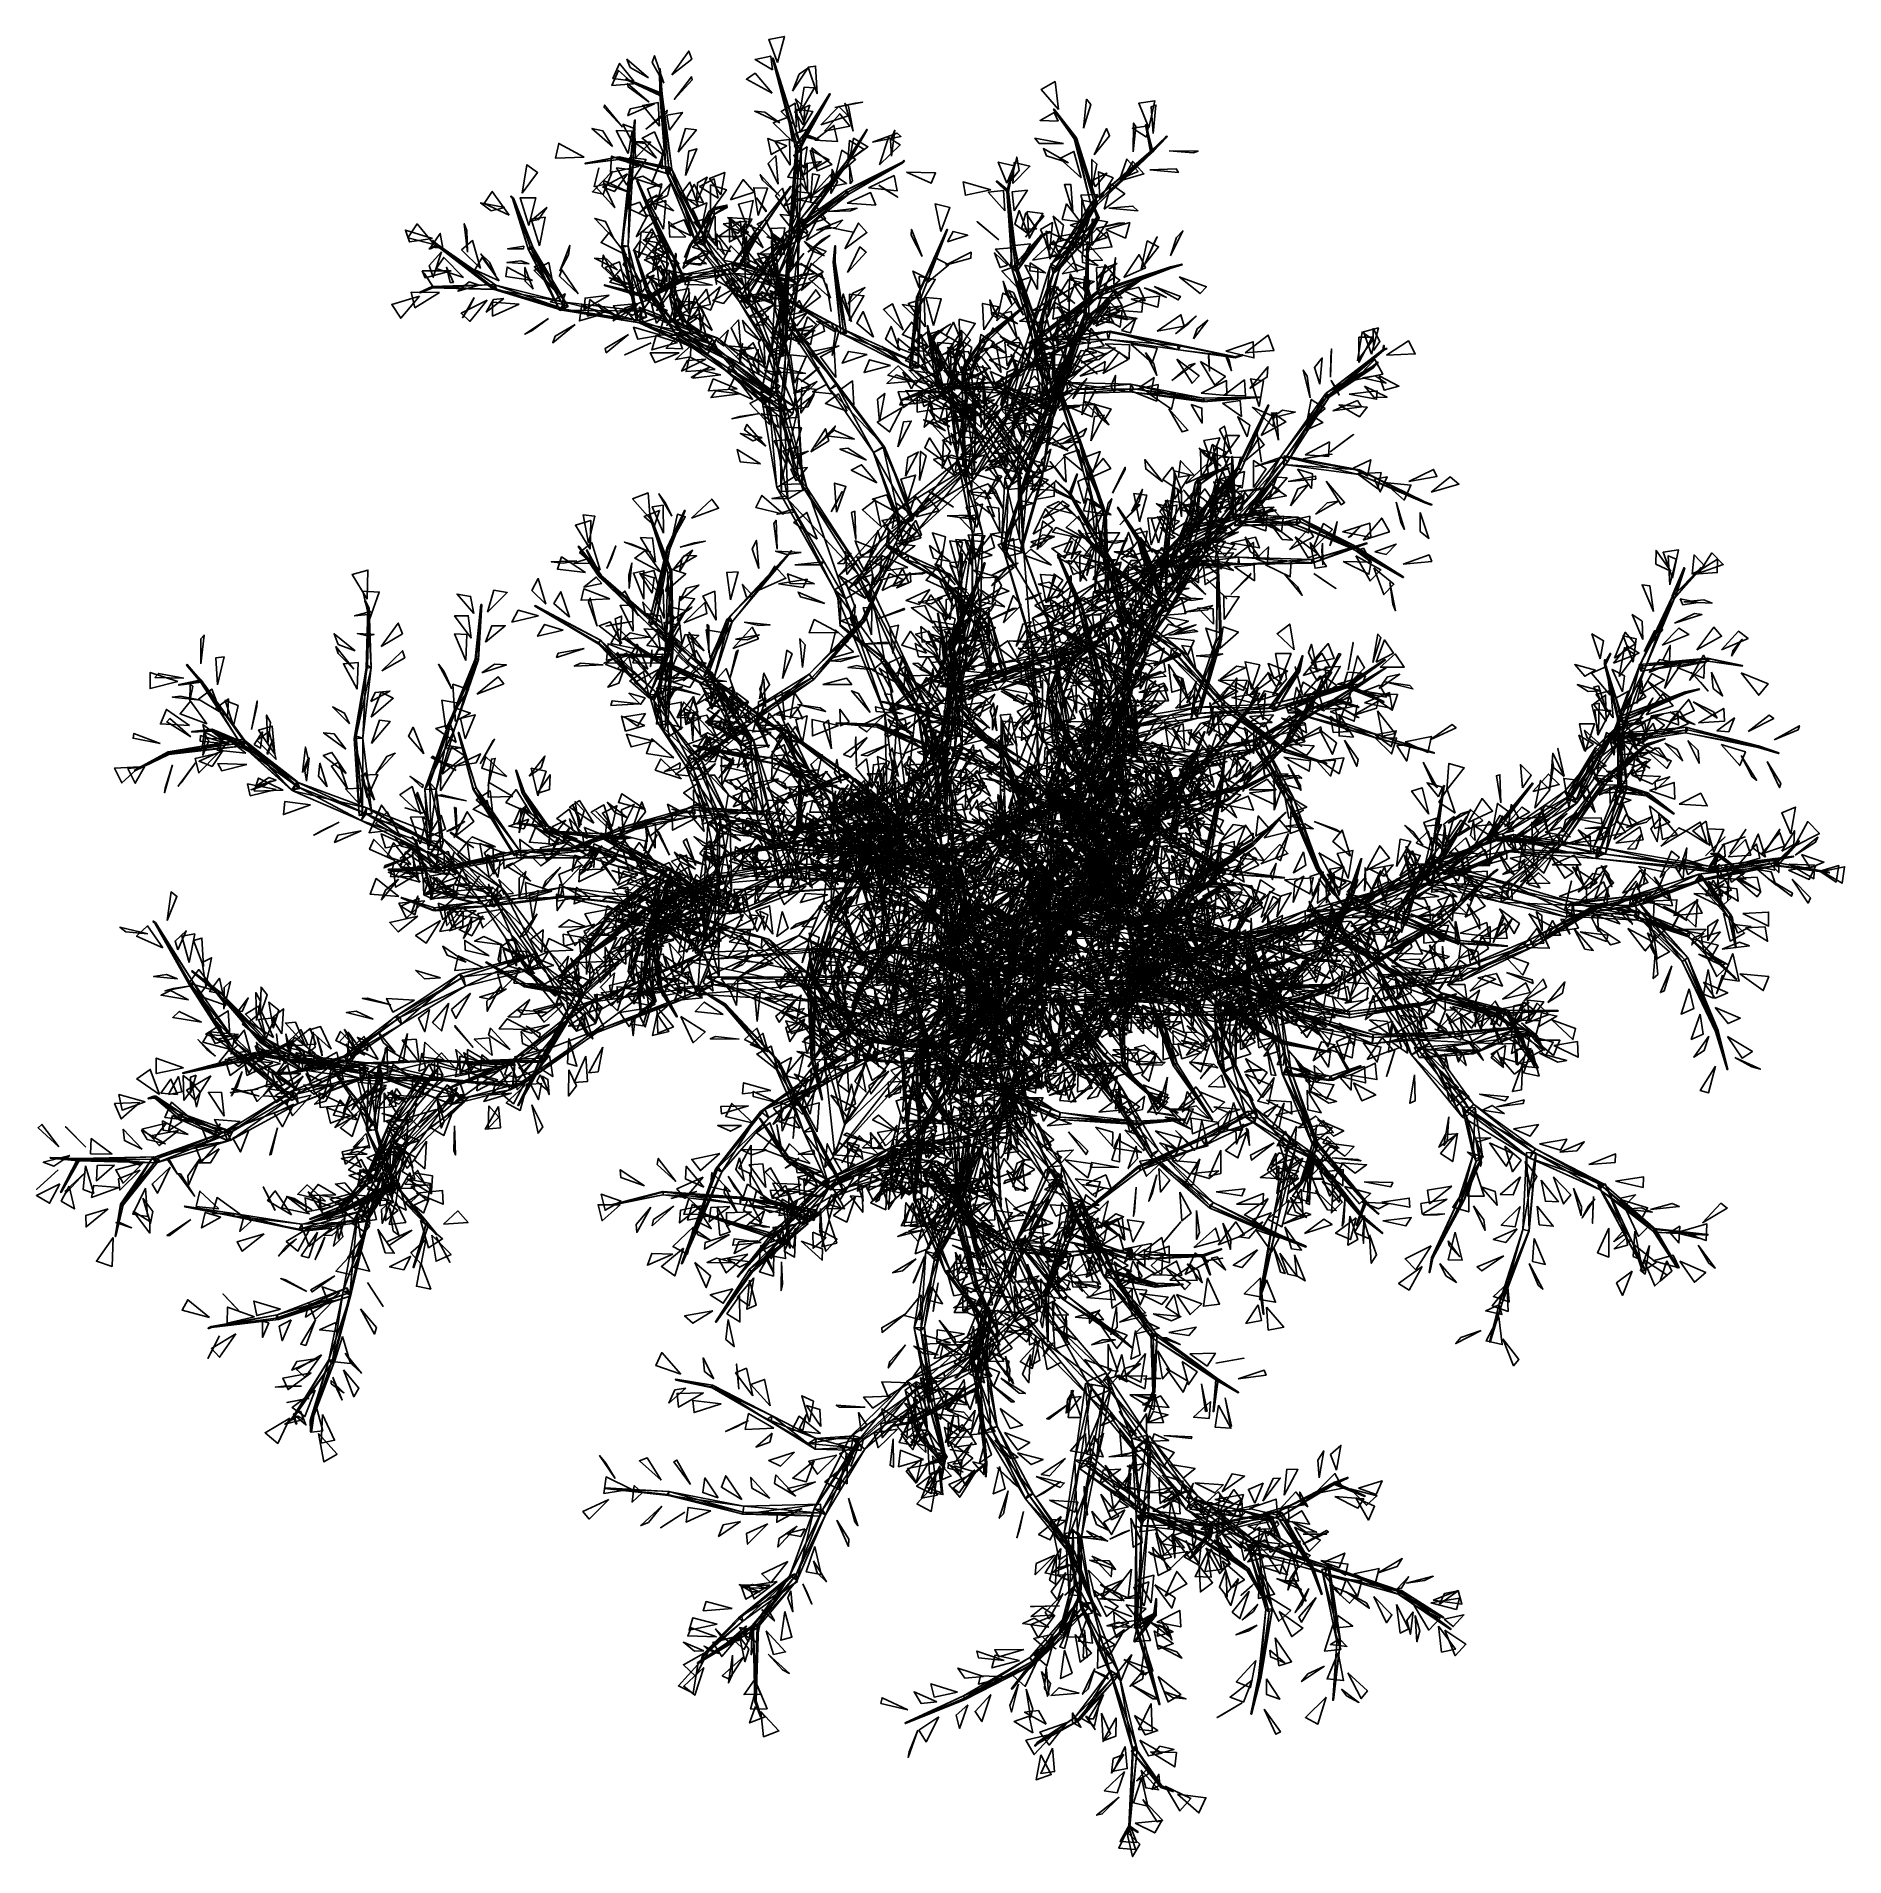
# Model space of a CAD drawing. Extents: x -154 to 171, y -158 to 169.
import ezdxf

# ---------------------------------------------------------------- set-up
doc = ezdxf.new("R2010")
doc.units = 0
for name, color, linetype in [('Branches', 15, 'CONTINUOUS'), ('Leaves', 3, 'CONTINUOUS'), ('Trunk', 15, 'CONTINUOUS')]:
    doc.layers.add(name, color=color, linetype=linetype)

msp = doc.modelspace()

# ---------------------------------------------------------------- linework, layer by layer
at = {"layer": 'Branches', "color": 15}
for points in [[(-21.578522, 165.192123, 189.499573), (-21.545448, 165.233871, 189.381088), (-17.08918, 149.333496, 184.543869)], [(-21.457397, 165.233063, 189.476593), (-21.545448, 165.233871, 189.381088), (-21.578522, 165.192123, 189.499573)], [(-21.457397, 165.233063, 189.476593), (-21.578522, 165.192123, 189.499573), (-17.345642, 149.017548, 185.459991)], [(-21.578522, 165.192123, 189.499573), (-17.08918, 149.333496, 184.543869), (-17.345642, 149.017548, 185.459991)], [(-21.545448, 165.233871, 189.381088), (-16.371778, 149.195206, 185.245438), (-17.08918, 149.333496, 184.543869)], [(-21.545448, 165.233871, 189.381088), (-21.457397, 165.233063, 189.476593), (-16.371778, 149.195206, 185.245438)], [(-21.457397, 165.233063, 189.476593), (-17.345642, 149.017548, 185.459991), (-16.371778, 149.195206, 185.245438)], [(-47.87743, 161.565186, 111.870399), (-47.92968, 161.447098, 111.856171), (-41.707619, 158.514618, 111.728401)], [(-47.90173, 161.518799, 111.751511), (-47.92968, 161.447098, 111.856171), (-47.87743, 161.565186, 111.870399)], [(-47.92968, 161.447098, 111.856171), (-47.90173, 161.518799, 111.751511), (-41.603592, 158.781448, 111.338959)], [(-47.92968, 161.447098, 111.856171), (-41.603592, 158.781448, 111.338959), (-41.707619, 158.514618, 111.728401)], [(-47.90173, 161.518799, 111.751511), (-47.87743, 161.565186, 111.870399), (-41.513172, 158.954025, 111.781364)], [(-47.90173, 161.518799, 111.751511), (-41.513172, 158.954025, 111.781364), (-41.603592, 158.781448, 111.338959)], [(-47.87743, 161.565186, 111.870399), (-41.707619, 158.514618, 111.728401), (-41.513172, 158.954025, 111.781364)], [(-41.766441, 163.339081, 108.998787), (-41.894848, 163.324982, 108.985062), (-41.820652, 158.766113, 111.701271)], [(-41.766441, 163.339081, 108.998787), (-41.81424, 163.276627, 108.895401), (-41.894848, 163.324982, 108.985062)], [(-41.894848, 163.324982, 108.985062), (-41.578175, 158.671066, 111.402878), (-41.820652, 158.766113, 111.701271)], [(-41.894848, 163.324982, 108.985062), (-41.81424, 163.276627, 108.895401), (-41.578175, 158.671066, 111.402878)], [(-41.766441, 163.339081, 108.998787), (-41.820652, 158.766113, 111.701271), (-41.425556, 158.812912, 111.744568)], [(-41.81424, 163.276627, 108.895401), (-41.766441, 163.339081, 108.998787), (-41.425556, 158.812912, 111.744568)], [(-41.81424, 163.276627, 108.895401), (-41.425556, 158.812912, 111.744568), (-41.578175, 158.671066, 111.402878)], [(-41.425556, 158.812912, 111.744568), (-41.820652, 158.766113, 111.701271), (-40.775837, 144.988373, 114.661674)], [(-41.820652, 158.766113, 111.701271), (-40.149818, 145.017029, 113.750488), (-40.775837, 144.988373, 114.661674)], [(-41.820652, 158.766113, 111.701271), (-41.578175, 158.671066, 111.402878), (-40.149818, 145.017029, 113.750488)], [(-41.578175, 158.671066, 111.402878), (-41.425556, 158.812912, 111.744568), (-39.701927, 145.287689, 114.737808)], [(-41.578175, 158.671066, 111.402878), (-39.701927, 145.287689, 114.737808), (-40.149818, 145.017029, 113.750488)], [(-41.425556, 158.812912, 111.744568), (-40.775837, 144.988373, 114.661674), (-39.701927, 145.287689, 114.737808)], [(-11.186757, 158.794952, 201.768265), (-11.30034, 158.854568, 201.788727), (-15.967104, 151.411987, 199.071716)], [(-11.30034, 158.854568, 201.788727), (-15.695774, 151.456635, 198.535751), (-15.967104, 151.411987, 199.071716)], [(-11.186757, 158.794952, 201.768265), (-15.967104, 151.411987, 199.071716), (-15.440401, 151.135498, 198.976791)], [(-11.30034, 158.854568, 201.788727), (-11.241828, 158.864197, 201.673141), (-15.695774, 151.456635, 198.535751)], [(-11.241828, 158.864197, 201.673141), (-15.440401, 151.135498, 198.976791), (-15.695774, 151.456635, 198.535751)], [(-11.241828, 158.864197, 201.673141), (-11.186757, 158.794952, 201.768265), (-15.440401, 151.135498, 198.976791)], [(-11.186757, 158.794952, 201.768265), (-11.241828, 158.864197, 201.673141), (-11.30034, 158.854568, 201.788727)], [(-46.381989, 154.137344, 163.462784), (-47.181286, 145.193237, 164.501862), (-47.260357, 145.194244, 165.091431)], [(-46.263184, 154.12001, 163.413193), (-46.381989, 154.137344, 163.462784), (-47.260357, 145.194244, 165.091431)], [(-46.263184, 154.12001, 163.413193), (-47.260357, 145.194244, 165.091431), (-46.714787, 145.150589, 164.858414)], [(-46.381989, 154.137344, 163.462784), (-46.367218, 154.116043, 163.335495), (-47.181286, 145.193237, 164.501862)], [(-46.367218, 154.116043, 163.335495), (-46.714787, 145.150589, 164.858414), (-47.181286, 145.193237, 164.501862)], [(-46.367218, 154.116043, 163.335495), (-46.263184, 154.12001, 163.413193), (-46.714787, 145.150589, 164.858414)], [(-46.381989, 154.137344, 163.462784), (-46.263184, 154.12001, 163.413193), (-46.367218, 154.116043, 163.335495)], [(29.019627, 156.105362, 112.122063), (28.969971, 156.021072, 112.036598), (32.661736, 150.741455, 114.830315)], [(29.078634, 156.086227, 112.007927), (28.969971, 156.021072, 112.036598), (29.019627, 156.105362, 112.122063)], [(28.969971, 156.021072, 112.036598), (29.078634, 156.086227, 112.007927), (33.11116, 150.923981, 114.754028)], [(28.969971, 156.021072, 112.036598), (33.11116, 150.923981, 114.754028), (32.661736, 150.741455, 114.830315)], [(29.078634, 156.086227, 112.007927), (29.019627, 156.105362, 112.122063), (32.864258, 151.029648, 115.165108)], [(29.019627, 156.105362, 112.122063), (32.661736, 150.741455, 114.830315), (32.864258, 151.029648, 115.165108)], [(29.078634, 156.086227, 112.007927), (32.864258, 151.029648, 115.165108), (33.11116, 150.923981, 114.754028)], [(-15.980969, 151.452225, 198.914581), (-16.374916, 149.623901, 184.963852), (-17.60829, 149.448105, 185.101807)], [(-15.658088, 151.032745, 198.862167), (-15.980969, 151.452225, 198.914581), (-17.60829, 149.448105, 185.101807)], [(-15.658088, 151.032745, 198.862167), (-17.60829, 149.448105, 185.101807), (-16.823395, 148.474243, 185.18364)], [(-15.464221, 151.519135, 198.80751), (-16.823395, 148.474243, 185.18364), (-16.374916, 149.623901, 184.963852)], [(-15.464221, 151.519135, 198.80751), (-15.658088, 151.032745, 198.862167), (-16.823395, 148.474243, 185.18364)], [(-15.980969, 151.452225, 198.914581), (-15.464221, 151.519135, 198.80751), (-16.374916, 149.623901, 184.963852)], [(-13.375432, 150.631668, 206.333069), (-15.464221, 151.519135, 198.80751), (-15.980969, 151.452225, 198.914581)], [(-13.3026, 150.529419, 206.299637), (-15.980969, 151.452225, 198.914581), (-15.658088, 151.032745, 198.862167)], [(-13.3026, 150.529419, 206.299637), (-13.375432, 150.631668, 206.333069), (-15.980969, 151.452225, 198.914581)], [(-13.252381, 150.649139, 206.295273), (-15.658088, 151.032745, 198.862167), (-15.464221, 151.519135, 198.80751)], [(-13.252381, 150.649139, 206.295273), (-13.3026, 150.529419, 206.299637), (-15.658088, 151.032745, 198.862167)], [(-13.375432, 150.631668, 206.333069), (-13.252381, 150.649139, 206.295273), (-15.464221, 151.519135, 198.80751)], [(-13.375432, 150.631668, 206.333069), (-13.3026, 150.529419, 206.299637), (-13.252381, 150.649139, 206.295273)], [(-4.625852, 152.458862, 147.470551), (-7.963906, 146.45488, 146.777069), (-8.333398, 146.629089, 147.037567)], [(-4.527954, 152.39624, 147.528595), (-4.625852, 152.458862, 147.470551), (-8.333398, 146.629089, 147.037567)], [(-4.527954, 152.39624, 147.528595), (-8.333398, 146.629089, 147.037567), (-7.995942, 146.349106, 147.243637)], [(-4.530293, 152.407364, 147.399185), (-7.995942, 146.349106, 147.243637), (-7.963906, 146.45488, 146.777069)], [(-4.530293, 152.407364, 147.399185), (-4.527954, 152.39624, 147.528595), (-7.995942, 146.349106, 147.243637)], [(-4.625852, 152.458862, 147.470551), (-4.530293, 152.407364, 147.399185), (-7.963906, 146.45488, 146.777069)], [(-4.625852, 152.458862, 147.470551), (-4.527954, 152.39624, 147.528595), (-4.530293, 152.407364, 147.399185)], [(32.864258, 151.029648, 115.165108), (32.661736, 150.741455, 114.830315), (35.725918, 138.750839, 121.305779)], [(32.661736, 150.741455, 114.830315), (33.11116, 150.923981, 114.754028), (36.900055, 139.039505, 121.2164)], [(32.661736, 150.741455, 114.830315), (36.900055, 139.039505, 121.2164), (35.725918, 138.750839, 121.305779)], [(33.11116, 150.923981, 114.754028), (32.864258, 151.029648, 115.165108), (36.259659, 139.397156, 122.181732)], [(32.864258, 151.029648, 115.165108), (35.725918, 138.750839, 121.305779), (36.259659, 139.397156, 122.181732)], [(33.11116, 150.923981, 114.754028), (36.259659, 139.397156, 122.181732), (36.900055, 139.039505, 121.2164)], [(45.515129, 153.25267, 124.139191), (45.58971, 153.306839, 124.047661), (46.663795, 148.570267, 121.927139)], [(45.58971, 153.306839, 124.047661), (45.515129, 153.25267, 124.139191), (45.641747, 153.271469, 124.161316)], [(45.641747, 153.271469, 124.161316), (45.515129, 153.25267, 124.139191), (46.432823, 148.402573, 122.210526)], [(45.515129, 153.25267, 124.139191), (46.663795, 148.570267, 121.927139), (46.432823, 148.402573, 122.210526)], [(45.58971, 153.306839, 124.047661), (46.824856, 148.460785, 122.27906), (46.663795, 148.570267, 121.927139)], [(45.58971, 153.306839, 124.047661), (45.641747, 153.271469, 124.161316), (46.824856, 148.460785, 122.27906)], [(45.641747, 153.271469, 124.161316), (46.432823, 148.402573, 122.210526), (46.824856, 148.460785, 122.27906)], [(49.375175, 151.175735, 121.077934), (49.301132, 151.207596, 120.976067), (46.514294, 148.596176, 122.057274)], [(49.301132, 151.207596, 120.976067), (46.738152, 148.355118, 122.029457), (46.514294, 148.596176, 122.057274)], [(49.375175, 151.175735, 121.077934), (46.514294, 148.596176, 122.057274), (46.669025, 148.48233, 122.330002)], [(49.389816, 151.113327, 120.964951), (49.375175, 151.175735, 121.077934), (46.669025, 148.48233, 122.330002)], [(49.389816, 151.113327, 120.964951), (46.669025, 148.48233, 122.330002), (46.738152, 148.355118, 122.029457)], [(49.301132, 151.207596, 120.976067), (49.389816, 151.113327, 120.964951), (46.738152, 148.355118, 122.029457)], [(49.375175, 151.175735, 121.077934), (49.389816, 151.113327, 120.964951), (49.301132, 151.207596, 120.976067)], [(-55.234238, 146.357941, 98.934296), (-55.315758, 146.343124, 99.03434), (-49.509022, 147.472137, 104.192085)], [(-55.315758, 146.343124, 99.03434), (-49.292522, 147.051315, 103.962341), (-49.509022, 147.472137, 104.192085)], [(-55.255325, 146.239777, 98.98394), (-49.139309, 147.538834, 103.816025), (-49.292522, 147.051315, 103.962341)], [(-55.255325, 146.239777, 98.98394), (-55.234238, 146.357941, 98.934296), (-49.139309, 147.538834, 103.816025)], [(-55.234238, 146.357941, 98.934296), (-49.509022, 147.472137, 104.192085), (-49.139309, 147.538834, 103.816025)], [(-49.139309, 147.538834, 103.816025), (-49.509022, 147.472137, 104.192085), (-40.677513, 145.382629, 114.855431)], [(-49.509022, 147.472137, 104.192085), (-40.22411, 144.388275, 114.242371), (-40.677513, 145.382629, 114.855431)], [(-49.509022, 147.472137, 104.192085), (-49.292522, 147.051315, 103.962341), (-40.22411, 144.388275, 114.242371)], [(-49.292522, 147.051315, 103.962341), (-49.139309, 147.538834, 103.816025), (-39.72596, 145.522217, 114.05217)], [(-49.139309, 147.538834, 103.816025), (-40.677513, 145.382629, 114.855431), (-39.72596, 145.522217, 114.05217)], [(-16.371778, 149.195206, 185.245438), (-19.278307, 124.44976, 177.349869), (-17.027668, 124.556328, 176.725388)], [(-16.371778, 149.195206, 185.245438), (-17.345642, 149.017548, 185.459991), (-19.278307, 124.44976, 177.349869)], [(-17.345642, 149.017548, 185.459991), (-18.688963, 125.477715, 175.36235), (-19.278307, 124.44976, 177.349869)], [(-17.345642, 149.017548, 185.459991), (-17.08918, 149.333496, 184.543869), (-18.688963, 125.477715, 175.36235)], [(-17.08918, 149.333496, 184.543869), (-17.027668, 124.556328, 176.725388), (-18.688963, 125.477715, 175.36235)], [(-17.08918, 149.333496, 184.543869), (-16.371778, 149.195206, 185.245438), (-17.027668, 124.556328, 176.725388)], [(46.669025, 148.48233, 122.330002), (46.514294, 148.596176, 122.057274), (35.898228, 139.43573, 121.310814)], [(46.514294, 148.596176, 122.057274), (36.703072, 138.782928, 121.223701), (35.898228, 139.43573, 121.310814)], [(46.669025, 148.48233, 122.330002), (35.898228, 139.43573, 121.310814), (36.284336, 138.968842, 122.169395)], [(46.738152, 148.355118, 122.029457), (46.669025, 148.48233, 122.330002), (36.284336, 138.968842, 122.169395)], [(46.738152, 148.355118, 122.029457), (36.284336, 138.968842, 122.169395), (36.703072, 138.782928, 121.223701)], [(46.514294, 148.596176, 122.057274), (46.738152, 148.355118, 122.029457), (36.703072, 138.782928, 121.223701)], [(-55.315758, 146.343124, 99.03434), (-55.255325, 146.239777, 98.98394), (-49.292522, 147.051315, 103.962341)], [(-55.234238, 146.357941, 98.934296), (-55.255325, 146.239777, 98.98394), (-55.315758, 146.343124, 99.03434)], [(-49.292522, 147.051315, 103.962341), (-39.72596, 145.522217, 114.05217), (-40.22411, 144.388275, 114.242371)], [(-47.260357, 145.194244, 165.091431), (-48.548626, 131.602753, 161.696472), (-48.726814, 131.270508, 162.953232)], [(-46.714787, 145.150589, 164.858414), (-47.260357, 145.194244, 165.091431), (-48.726814, 131.270508, 162.953232)], [(-46.714787, 145.150589, 164.858414), (-48.726814, 131.270508, 162.953232), (-47.520107, 131.468781, 162.477722)], [(-47.260357, 145.194244, 165.091431), (-47.181286, 145.193237, 164.501862), (-48.548626, 131.602753, 161.696472)], [(-47.181286, 145.193237, 164.501862), (-47.520107, 131.468781, 162.477722), (-48.548626, 131.602753, 161.696472)], [(-47.181286, 145.193237, 164.501862), (-46.714787, 145.150589, 164.858414), (-47.520107, 131.468781, 162.477722)], [(-39.701927, 145.287689, 114.737808), (-40.775837, 144.988373, 114.661674), (-35.380985, 131.973358, 116.140594)], [(-40.775837, 144.988373, 114.661674), (-40.149818, 145.017029, 113.750488), (-34.42149, 132.181732, 114.613266)], [(-40.775837, 144.988373, 114.661674), (-34.42149, 132.181732, 114.613266), (-35.380985, 131.973358, 116.140594)], [(-40.149818, 145.017029, 113.750488), (-39.701927, 145.287689, 114.737808), (-33.812469, 132.924393, 116.17646)], [(-40.149818, 145.017029, 113.750488), (-33.812469, 132.924393, 116.17646), (-34.42149, 132.181732, 114.613266)], [(-39.701927, 145.287689, 114.737808), (-35.380985, 131.973358, 116.140594), (-33.812469, 132.924393, 116.17646)], [(-8.333398, 146.629089, 147.037567), (-15.418393, 136.136505, 141.277573), (-16.457705, 136.366806, 141.83519)], [(-7.995942, 146.349106, 147.243637), (-8.333398, 146.629089, 147.037567), (-16.457705, 136.366806, 141.83519)], [(-7.995942, 146.349106, 147.243637), (-16.457705, 136.366806, 141.83519), (-15.651178, 135.622253, 142.324371)], [(-7.963906, 146.45488, 146.777069), (-15.651178, 135.622253, 142.324371), (-15.418393, 136.136505, 141.277573)], [(-7.963906, 146.45488, 146.777069), (-7.995942, 146.349106, 147.243637), (-15.651178, 135.622253, 142.324371)], [(-8.333398, 146.629089, 147.037567), (-7.963906, 146.45488, 146.777069), (-15.418393, 136.136505, 141.277573)], [(1.76871, 146.587585, 103.605835), (-8.376646, 140.964294, 111.318336), (-8.341855, 141.538269, 111.983795)], [(1.76871, 146.587585, 103.605835), (1.73933, 146.465881, 103.502632), (-8.376646, 140.964294, 111.318336)], [(1.73933, 146.465881, 103.502632), (-7.857629, 140.80423, 111.998474), (-8.376646, 140.964294, 111.318336)], [(1.863745, 146.4561, 103.603683), (1.76871, 146.587585, 103.605835), (-8.341855, 141.538269, 111.983795)], [(1.863745, 146.4561, 103.603683), (-8.341855, 141.538269, 111.983795), (-7.857629, 140.80423, 111.998474)], [(1.73933, 146.465881, 103.502632), (1.863745, 146.4561, 103.603683), (-7.857629, 140.80423, 111.998474)], [(2.057452, 146.872772, 103.114998), (1.73933, 146.465881, 103.502632), (1.76871, 146.587585, 103.605835)], [(2.057452, 146.872772, 103.114998), (2.030136, 146.772919, 103.03653), (1.73933, 146.465881, 103.502632)], [(2.030136, 146.772919, 103.03653), (1.863745, 146.4561, 103.603683), (1.73933, 146.465881, 103.502632)], [(2.141642, 146.774551, 103.103157), (2.057452, 146.872772, 103.114998), (1.76871, 146.587585, 103.605835)], [(2.141642, 146.774551, 103.103157), (1.76871, 146.587585, 103.605835), (1.863745, 146.4561, 103.603683)], [(2.030136, 146.772919, 103.03653), (2.141642, 146.774551, 103.103157), (1.863745, 146.4561, 103.603683)], [(2.057452, 146.872772, 103.114998), (2.141642, 146.774551, 103.103157), (2.030136, 146.772919, 103.03653)], [(21.483078, 144.207214, 215.786652), (21.357695, 144.235321, 215.767563), (20.598244, 141.31694, 215.956635)], [(21.357695, 144.235321, 215.767563), (20.770672, 141.302856, 215.736603), (20.598244, 141.31694, 215.956635)], [(21.483078, 144.207214, 215.786652), (20.598244, 141.31694, 215.956635), (20.877348, 141.298462, 215.998505)], [(21.357695, 144.235321, 215.767563), (21.435192, 144.211838, 215.665985), (20.770672, 141.302856, 215.736603)], [(21.435192, 144.211838, 215.665985), (20.877348, 141.298462, 215.998505), (20.770672, 141.302856, 215.736603)], [(21.435192, 144.211838, 215.665985), (21.483078, 144.207214, 215.786652), (20.877348, 141.298462, 215.998505)], [(21.483078, 144.207214, 215.786652), (21.435192, 144.211838, 215.665985), (21.357695, 144.235321, 215.767563)], [(-45.949974, 143.217834, 203.363464), (-45.840073, 143.271515, 203.319717), (-43.029171, 137.011444, 202.179077)], [(-45.85392, 143.245865, 203.446304), (-45.840073, 143.271515, 203.319717), (-45.949974, 143.217834, 203.363464)], [(-45.85392, 143.245865, 203.446304), (-45.949974, 143.217834, 203.363464), (-43.423798, 136.78067, 202.333801)], [(-45.949974, 143.217834, 203.363464), (-43.029171, 137.011444, 202.179077), (-43.423798, 136.78067, 202.333801)], [(-45.840073, 143.271515, 203.319717), (-45.85392, 143.245865, 203.446304), (-43.047024, 136.844193, 202.63681)], [(-45.85392, 143.245865, 203.446304), (-43.423798, 136.78067, 202.333801), (-43.047024, 136.844193, 202.63681)], [(-45.840073, 143.271515, 203.319717), (-43.047024, 136.844193, 202.63681), (-43.029171, 137.011444, 202.179077)], [(-18.259186, 142.105301, 207.066528), (-18.307896, 142.207413, 207.002686), (-24.783709, 133.923279, 197.975479)], [(-18.307896, 142.207413, 207.002686), (-24.018806, 133.648575, 197.803375), (-24.783709, 133.923279, 197.975479)], [(-18.259186, 142.105301, 207.066528), (-24.783709, 133.923279, 197.975479), (-24.504866, 133.218048, 198.335403)], [(-18.19212, 142.159012, 206.969101), (-24.504866, 133.218048, 198.335403), (-24.018806, 133.648575, 197.803375)], [(-18.19212, 142.159012, 206.969101), (-18.259186, 142.105301, 207.066528), (-24.504866, 133.218048, 198.335403)], [(-18.307896, 142.207413, 207.002686), (-18.19212, 142.159012, 206.969101), (-24.018806, 133.648575, 197.803375)], [(-8.341855, 141.538269, 111.983795), (-19.064608, 132.987747, 115.296669), (-19.29208, 133.785522, 116.660973)], [(-7.857629, 140.80423, 111.998474), (-8.341855, 141.538269, 111.983795), (-19.29208, 133.785522, 116.660973)], [(-7.857629, 140.80423, 111.998474), (-19.29208, 133.785522, 116.660973), (-18.157001, 132.668015, 116.550102)], [(-8.341855, 141.538269, 111.983795), (-8.376646, 140.964294, 111.318336), (-19.064608, 132.987747, 115.296669)], [(-8.376646, 140.964294, 111.318336), (-18.157001, 132.668015, 116.550102), (-19.064608, 132.987747, 115.296669)], [(-18.259186, 142.105301, 207.066528), (-18.19212, 142.159012, 206.969101), (-18.307896, 142.207413, 207.002686)], [(-8.376646, 140.964294, 111.318336), (-7.857629, 140.80423, 111.998474), (-18.157001, 132.668015, 116.550102)], [(18.823063, 143.148468, 212.94339), (18.717913, 143.155716, 213.019318), (20.643082, 141.401154, 216.027878)], [(18.717913, 143.155716, 213.019318), (20.689417, 141.134583, 215.831406), (20.643082, 141.401154, 216.027878)], [(18.717913, 143.155716, 213.019318), (18.735907, 143.052139, 212.942993), (20.689417, 141.134583, 215.831406)], [(18.823063, 143.148468, 212.94339), (18.735907, 143.052139, 212.942993), (18.717913, 143.155716, 213.019318)], [(18.735907, 143.052139, 212.942993), (18.823063, 143.148468, 212.94339), (20.913765, 141.382538, 215.832443)], [(18.735907, 143.052139, 212.942993), (20.913765, 141.382538, 215.832443), (20.689417, 141.134583, 215.831406)], [(18.823063, 143.148468, 212.94339), (20.643082, 141.401154, 216.027878), (20.913765, 141.382538, 215.832443)], [(20.877348, 141.298462, 215.998505), (20.598244, 141.31694, 215.956635), (21.520191, 127.287331, 215.677719)], [(20.598244, 141.31694, 215.956635), (22.12347, 127.334206, 214.894516), (21.520191, 127.287331, 215.677719)], [(20.598244, 141.31694, 215.956635), (20.770672, 141.302856, 215.736603), (22.12347, 127.334206, 214.894516)], [(20.770672, 141.302856, 215.736603), (22.48881, 127.497391, 215.811035), (22.12347, 127.334206, 214.894516)], [(20.770672, 141.302856, 215.736603), (20.877348, 141.298462, 215.998505), (22.48881, 127.497391, 215.811035)], [(20.877348, 141.298462, 215.998505), (21.520191, 127.287331, 215.677719), (22.48881, 127.497391, 215.811035)], [(-68.601494, 140.471466, 141.467621), (-68.620674, 140.350357, 141.424698), (-68.332603, 140.009369, 142.193436)], [(-68.601494, 140.471466, 141.467621), (-68.506622, 140.409149, 141.404449), (-68.620674, 140.350357, 141.424698)], [(-68.620674, 140.350357, 141.424698), (-68.506622, 140.409149, 141.404449), (-68.174171, 140.080231, 142.181503)], [(-68.620674, 140.350357, 141.424698), (-68.174171, 140.080231, 142.181503), (-68.332603, 140.009369, 142.193436)], [(-68.601494, 140.471466, 141.467621), (-68.332603, 140.009369, 142.193436), (-68.298546, 140.160706, 142.276138)], [(-68.506622, 140.409149, 141.404449), (-68.601494, 140.471466, 141.467621), (-68.298546, 140.160706, 142.276138)], [(-68.506622, 140.409149, 141.404449), (-68.298546, 140.160706, 142.276138), (-68.174171, 140.080231, 142.181503)], [(-68.298546, 140.160706, 142.276138), (-68.332603, 140.009369, 142.193436), (-65.420807, 130.78476, 152.292175)], [(-68.332603, 140.009369, 142.193436), (-68.174171, 140.080231, 142.181503), (-64.607391, 131.127914, 152.251358)], [(-68.332603, 140.009369, 142.193436), (-64.607391, 131.127914, 152.251358), (-65.420807, 130.78476, 152.292175)], [(-68.298546, 140.160706, 142.276138), (-65.420807, 130.78476, 152.292175), (-65.176033, 131.412338, 152.878433)], [(-68.174171, 140.080231, 142.181503), (-68.298546, 140.160706, 142.276138), (-65.176033, 131.412338, 152.878433)], [(-68.174171, 140.080231, 142.181503), (-65.176033, 131.412338, 152.878433), (-64.607391, 131.127914, 152.251358)], [(-32.141296, 138.321564, 103.078934), (-35.58057, 132.25032, 115.420563), (-34.177654, 133.266037, 116.086922)], [(-32.141296, 138.321564, 103.078934), (-33.010098, 137.664459, 102.770218), (-35.58057, 132.25032, 115.420563)], [(-33.010098, 137.664459, 102.770218), (-33.85672, 131.563126, 115.422844), (-35.58057, 132.25032, 115.420563)], [(-31.982462, 137.224609, 102.8479), (-32.141296, 138.321564, 103.078934), (-34.177654, 133.266037, 116.086922)], [(-33.010098, 137.664459, 102.770218), (-31.982462, 137.224609, 102.8479), (-33.85672, 131.563126, 115.422844)], [(-29.764603, 138.83757, 89.155525), (-33.010098, 137.664459, 102.770218), (-32.141296, 138.321564, 103.078934)], [(-29.764603, 138.83757, 89.155525), (-30.09407, 138.585373, 89.147888), (-33.010098, 137.664459, 102.770218)], [(-30.09407, 138.585373, 89.147888), (-31.982462, 137.224609, 102.8479), (-33.010098, 137.664459, 102.770218)], [(-29.716101, 138.425507, 89.163773), (-29.764603, 138.83757, 89.155525), (-32.141296, 138.321564, 103.078934)], [(-29.716101, 138.425507, 89.163773), (-32.141296, 138.321564, 103.078934), (-31.982462, 137.224609, 102.8479)], [(-30.09407, 138.585373, 89.147888), (-29.716101, 138.425507, 89.163773), (-31.982462, 137.224609, 102.8479)], [(-30.444477, 138.160492, 83.631645), (-30.547279, 138.083328, 83.650444), (-30.09407, 138.585373, 89.147888)], [(-30.547279, 138.083328, 83.650444), (-29.716101, 138.425507, 89.163773), (-30.09407, 138.585373, 89.147888)], [(-30.547279, 138.083328, 83.650444), (-30.428232, 138.032028, 83.642044), (-29.716101, 138.425507, 89.163773)], [(-30.444477, 138.160492, 83.631645), (-30.428232, 138.032028, 83.642044), (-30.547279, 138.083328, 83.650444)], [(-30.444477, 138.160492, 83.631645), (-30.09407, 138.585373, 89.147888), (-29.764603, 138.83757, 89.155525)], [(-30.428232, 138.032028, 83.642044), (-30.444477, 138.160492, 83.631645), (-29.764603, 138.83757, 89.155525)], [(-30.428232, 138.032028, 83.642044), (-29.764603, 138.83757, 89.155525), (-29.716101, 138.425507, 89.163773)], [(36.284336, 138.968842, 122.169395), (35.898228, 139.43573, 121.310814), (28.357801, 127.816238, 118.07531)], [(35.898228, 139.43573, 121.310814), (29.965349, 127.130287, 117.991776), (28.357801, 127.816238, 118.07531)], [(36.284336, 138.968842, 122.169395), (28.357801, 127.816238, 118.07531), (29.152775, 127.267227, 119.556061)], [(36.703072, 138.782928, 121.223701), (36.284336, 138.968842, 122.169395), (29.152775, 127.267227, 119.556061)], [(36.703072, 138.782928, 121.223701), (29.152775, 127.267227, 119.556061), (29.965349, 127.130287, 117.991776)], [(35.898228, 139.43573, 121.310814), (36.703072, 138.782928, 121.223701), (29.965349, 127.130287, 117.991776)], [(36.204182, 138.726746, 88.425514), (36.081886, 138.75708, 88.457123), (36.777901, 136.691437, 93.717979)], [(36.081886, 138.75708, 88.457123), (36.866913, 136.303162, 93.589279), (36.777901, 136.691437, 93.717979)], [(36.081886, 138.75708, 88.457123), (36.108597, 138.641296, 88.404617), (36.866913, 136.303162, 93.589279)], [(36.204182, 138.726746, 88.425514), (36.108597, 138.641296, 88.404617), (36.081886, 138.75708, 88.457123)], [(36.108597, 138.641296, 88.404617), (36.204182, 138.726746, 88.425514), (37.181568, 136.570724, 93.680511)], [(36.108597, 138.641296, 88.404617), (37.181568, 136.570724, 93.680511), (36.866913, 136.303162, 93.589279)], [(36.204182, 138.726746, 88.425514), (36.777901, 136.691437, 93.717979), (37.181568, 136.570724, 93.680511)], [(-43.423798, 136.78067, 202.333801), (-43.029171, 137.011444, 202.179077), (-37.524113, 126.020569, 195.545959)], [(-43.047024, 136.844193, 202.63681), (-43.423798, 136.78067, 202.333801), (-38.478745, 125.368729, 195.900208)], [(-43.423798, 136.78067, 202.333801), (-37.524113, 126.020569, 195.545959), (-38.478745, 125.368729, 195.900208)], [(-43.029171, 137.011444, 202.179077), (-43.047024, 136.844193, 202.63681), (-37.497738, 125.435555, 196.603683)], [(-43.047024, 136.844193, 202.63681), (-38.478745, 125.368729, 195.900208), (-37.497738, 125.435555, 196.603683)], [(-43.029171, 137.011444, 202.179077), (-37.497738, 125.435555, 196.603683), (-37.524113, 126.020569, 195.545959)], [(-31.982462, 137.224609, 102.8479), (-34.177654, 133.266037, 116.086922), (-33.85672, 131.563126, 115.422844)], [(-16.457705, 136.366806, 141.83519), (-19.103125, 125.475128, 133.178864), (-20.908197, 125.437286, 133.828995)], [(-15.651178, 135.622253, 142.324371), (-16.457705, 136.366806, 141.83519), (-20.908197, 125.437286, 133.828995)], [(-15.651178, 135.622253, 142.324371), (-20.908197, 125.437286, 133.828995), (-19.492199, 124.605568, 134.821762)], [(-15.418393, 136.136505, 141.277573), (-19.492199, 124.605568, 134.821762), (-19.103125, 125.475128, 133.178864)], [(-15.418393, 136.136505, 141.277573), (-15.651178, 135.622253, 142.324371), (-19.492199, 124.605568, 134.821762)], [(-16.457705, 136.366806, 141.83519), (-15.418393, 136.136505, 141.277573), (-19.103125, 125.475128, 133.178864)], [(9.807021, 134.469635, 261.543304), (4.54694, 122.487946, 256.528259), (4.300081, 122.218269, 257.292969)], [(9.921676, 134.42897, 261.49646), (9.807021, 134.469635, 261.543304), (4.300081, 122.218269, 257.292969)], [(9.921676, 134.42897, 261.49646), (4.300081, 122.218269, 257.292969), (5.104563, 122.12854, 257.041626)], [(9.807021, 134.469635, 261.543304), (9.83468, 134.480606, 261.416382), (4.54694, 122.487946, 256.528259)], [(9.83468, 134.480606, 261.416382), (5.104563, 122.12854, 257.041626), (4.54694, 122.487946, 256.528259)], [(9.83468, 134.480606, 261.416382), (9.921676, 134.42897, 261.49646), (5.104563, 122.12854, 257.041626)], [(9.818117, 134.494659, 261.543671), (9.83468, 134.480606, 261.416382), (9.807021, 134.469635, 261.543304)], [(9.929511, 134.446762, 261.49704), (9.818117, 134.494659, 261.543671), (9.807021, 134.469635, 261.543304)], [(9.929511, 134.446762, 261.49704), (9.807021, 134.469635, 261.543304), (9.921676, 134.42897, 261.49646)], [(9.818117, 134.494659, 261.543671), (9.836634, 134.486435, 261.415344), (9.83468, 134.480606, 261.416382)], [(9.818117, 134.494659, 261.543671), (9.929511, 134.446762, 261.49704), (9.836634, 134.486435, 261.415344)], [(9.836634, 134.486435, 261.415344), (9.921676, 134.42897, 261.49646), (9.83468, 134.480606, 261.416382)], [(9.836634, 134.486435, 261.415344), (9.929511, 134.446762, 261.49704), (9.921676, 134.42897, 261.49646)], [(37.181568, 136.570724, 93.680511), (36.777901, 136.691437, 93.717979), (34.357971, 133.632309, 107.122597)], [(36.777901, 136.691437, 93.717979), (34.592827, 132.57428, 106.808334), (34.357971, 133.632309, 107.122597)], [(37.181568, 136.570724, 93.680511), (34.357971, 133.632309, 107.122597), (35.403435, 133.211304, 107.295387)], [(36.777901, 136.691437, 93.717979), (36.866913, 136.303162, 93.589279), (34.592827, 132.57428, 106.808334)], [(36.866913, 136.303162, 93.589279), (35.403435, 133.211304, 107.295387), (34.592827, 132.57428, 106.808334)], [(36.866913, 136.303162, 93.589279), (37.181568, 136.570724, 93.680511), (35.403435, 133.211304, 107.295387)], [(-83.292358, 131.024063, 170.485672), (-81.90213, 131.681717, 170.452377), (-81.945389, 131.70929, 170.25029)], [(-83.23381, 130.915085, 170.525284), (-83.292358, 131.024063, 170.485672), (-81.945389, 131.70929, 170.25029)], [(-83.292358, 131.024063, 170.485672), (-83.265419, 131.006882, 170.611588), (-81.90213, 131.681717, 170.452377)], [(-83.292358, 131.024063, 170.485672), (-83.23381, 130.915085, 170.525284), (-83.265419, 131.006882, 170.611588)], [(-83.265419, 131.006882, 170.611588), (-81.851387, 131.534393, 170.313858), (-81.90213, 131.681717, 170.452377)], [(-83.265419, 131.006882, 170.611588), (-83.23381, 130.915085, 170.525284), (-81.851387, 131.534393, 170.313858)], [(-83.23381, 130.915085, 170.525284), (-81.945389, 131.70929, 170.25029), (-81.851387, 131.534393, 170.313858)], [(-82.757439, 132.363876, 170.383514), (-82.669128, 132.45549, 170.409622), (-81.83976, 131.725998, 170.30661)], [(-82.669128, 132.45549, 170.409622), (-82.757439, 132.363876, 170.383514), (-82.721947, 132.386749, 170.506363)], [(-82.721947, 132.386749, 170.506363), (-82.757439, 132.363876, 170.383514), (-81.963867, 131.591385, 170.269501)], [(-82.757439, 132.363876, 170.383514), (-81.83976, 131.725998, 170.30661), (-81.963867, 131.591385, 170.269501)], [(-82.669128, 132.45549, 170.409622), (-82.721947, 132.386749, 170.506363), (-81.895287, 131.608017, 170.440399)], [(-82.721947, 132.386749, 170.506363), (-81.963867, 131.591385, 170.269501), (-81.895287, 131.608017, 170.440399)], [(-82.669128, 132.45549, 170.409622), (-81.895287, 131.608017, 170.440399), (-81.83976, 131.725998, 170.30661)], [(-81.963867, 131.591385, 170.269501), (-81.83976, 131.725998, 170.30661), (-71.331169, 124.453972, 164.811783)], [(-81.895287, 131.608017, 170.440399), (-81.963867, 131.591385, 170.269501), (-71.803192, 123.718521, 164.580231)], [(-81.963867, 131.591385, 170.269501), (-71.331169, 124.453972, 164.811783), (-71.803192, 123.718521, 164.580231)], [(-81.83976, 131.725998, 170.30661), (-81.895287, 131.608017, 170.440399), (-71.401779, 123.753601, 165.379059)], [(-81.895287, 131.608017, 170.440399), (-71.803192, 123.718521, 164.580231), (-71.401779, 123.753601, 165.379059)], [(-81.83976, 131.725998, 170.30661), (-71.401779, 123.753601, 165.379059), (-71.331169, 124.453972, 164.811783)], [(-65.176033, 131.412338, 152.878433), (-65.420807, 130.78476, 152.292175), (-59.786705, 119.899277, 159.05687)], [(-65.420807, 130.78476, 152.292175), (-64.607391, 131.127914, 152.251358), (-58.34399, 120.613106, 158.91658)], [(-65.176033, 131.412338, 152.878433), (-59.786705, 119.899277, 159.05687), (-59.278503, 120.924904, 160.19725)], [(-64.607391, 131.127914, 152.251358), (-65.176033, 131.412338, 152.878433), (-59.278503, 120.924904, 160.19725)], [(-64.607391, 131.127914, 152.251358), (-59.278503, 120.924904, 160.19725), (-58.34399, 120.613106, 158.91658)], [(-48.726814, 131.270508, 162.953232), (-48.548626, 131.602753, 161.696472), (-45.802326, 118.727348, 156.942734)], [(-47.520107, 131.468781, 162.477722), (-48.726814, 131.270508, 162.953232), (-46.04134, 118.03286, 158.841919)], [(-48.726814, 131.270508, 162.953232), (-45.802326, 118.727348, 156.942734), (-46.04134, 118.03286, 158.841919)], [(-48.548626, 131.602753, 161.696472), (-44.209473, 118.657738, 158.209351), (-45.802326, 118.727348, 156.942734)], [(-48.548626, 131.602753, 161.696472), (-47.520107, 131.468781, 162.477722), (-44.209473, 118.657738, 158.209351)], [(-47.520107, 131.468781, 162.477722), (-46.04134, 118.03286, 158.841919), (-44.209473, 118.657738, 158.209351)], [(-33.812469, 132.924393, 116.17646), (-35.380985, 131.973358, 116.140594), (-27.503574, 121.455215, 120.629402)], [(-35.380985, 131.973358, 116.140594), (-34.42149, 132.181732, 114.613266), (-25.914415, 121.356003, 118.669052)], [(-35.380985, 131.973358, 116.140594), (-25.914415, 121.356003, 118.669052), (-27.503574, 121.455215, 120.629402)], [(-34.42149, 132.181732, 114.613266), (-33.812469, 132.924393, 116.17646), (-25.424311, 122.934608, 120.613274)], [(-34.42149, 132.181732, 114.613266), (-25.424311, 122.934608, 120.613274), (-25.914415, 121.356003, 118.669052)], [(-33.812469, 132.924393, 116.17646), (-27.503574, 121.455215, 120.629402), (-25.424311, 122.934608, 120.613274)], [(-24.504866, 133.218048, 198.335403), (-24.783709, 133.923279, 197.975479), (-28.878201, 128.126602, 185.907257)], [(-24.783709, 133.923279, 197.975479), (-27.403942, 127.665184, 185.675995), (-28.878201, 128.126602, 185.907257)], [(-24.504866, 133.218048, 198.335403), (-28.878201, 128.126602, 185.907257), (-28.397274, 126.744995, 186.454697)], [(-24.018806, 133.648575, 197.803375), (-28.397274, 126.744995, 186.454697), (-27.403942, 127.665184, 185.675995)], [(-24.018806, 133.648575, 197.803375), (-24.504866, 133.218048, 198.335403), (-28.397274, 126.744995, 186.454697)], [(-24.783709, 133.923279, 197.975479), (-24.018806, 133.648575, 197.803375), (-27.403942, 127.665184, 185.675995)], [(-19.29208, 133.785522, 116.660973), (-26.60924, 121.699203, 118.688995), (-27.057766, 122.690605, 120.740097)], [(-18.157001, 132.668015, 116.550102), (-19.29208, 133.785522, 116.660973), (-27.057766, 122.690605, 120.740097)], [(-18.157001, 132.668015, 116.550102), (-27.057766, 122.690605, 120.740097), (-25.175297, 121.356026, 120.482628)], [(-19.29208, 133.785522, 116.660973), (-19.064608, 132.987747, 115.296669), (-26.60924, 121.699203, 118.688995)], [(-19.064608, 132.987747, 115.296669), (-25.175297, 121.356026, 120.482628), (-26.60924, 121.699203, 118.688995)], [(-19.064608, 132.987747, 115.296669), (-18.157001, 132.668015, 116.550102), (-25.175297, 121.356026, 120.482628)], [(-21.723745, 132.450378, 139.475021), (-21.617945, 132.472015, 139.402817), (-21.386454, 129.027344, 138.548141)], [(-21.617945, 132.472015, 139.402817), (-21.723745, 132.450378, 139.475021), (-21.605843, 132.444855, 139.529282)], [(-21.605843, 132.444855, 139.529282), (-21.723745, 132.450378, 139.475021), (-21.635334, 128.927765, 138.709915)], [(-21.723745, 132.450378, 139.475021), (-21.386454, 129.027344, 138.548141), (-21.635334, 128.927765, 138.709915)], [(-21.605843, 132.444855, 139.529282), (-21.635334, 128.927765, 138.709915), (-21.355181, 128.924683, 138.842255)], [(-21.617945, 132.472015, 139.402817), (-21.355181, 128.924683, 138.842255), (-21.386454, 129.027344, 138.548141)], [(-21.617945, 132.472015, 139.402817), (-21.605843, 132.444855, 139.529282), (-21.355181, 128.924683, 138.842255)], [(-10.316794, 131.571213, 244.07756), (-10.639564, 128.564758, 246.329636), (-10.504051, 128.721634, 246.576508)], [(-10.316794, 131.571213, 244.07756), (-10.37216, 131.498352, 243.985367), (-10.639564, 128.564758, 246.329636)], [(-10.37216, 131.498352, 243.985367), (-10.321867, 128.588837, 246.346085), (-10.639564, 128.564758, 246.329636)], [(-10.242846, 131.500473, 243.997543), (-10.316794, 131.571213, 244.07756), (-10.504051, 128.721634, 246.576508)], [(-10.242846, 131.500473, 243.997543), (-10.504051, 128.721634, 246.576508), (-10.321867, 128.588837, 246.346085)], [(-10.316794, 131.571213, 244.07756), (-10.242846, 131.500473, 243.997543), (-10.37216, 131.498352, 243.985367)], [(-10.37216, 131.498352, 243.985367), (-10.242846, 131.500473, 243.997543), (-10.321867, 128.588837, 246.346085)], [(27.01322, 133.533112, 203.869858), (21.443707, 127.528946, 215.292862), (22.39465, 127.779388, 215.814865)], [(27.01322, 133.533112, 203.869858), (26.666914, 133.429733, 203.71727), (21.443707, 127.528946, 215.292862)], [(26.666914, 133.429733, 203.71727), (22.294115, 126.810608, 215.275543), (21.443707, 127.528946, 215.292862)], [(26.666914, 133.429733, 203.71727), (26.954136, 133.169174, 203.73584), (22.294115, 126.810608, 215.275543)], [(26.954136, 133.169174, 203.73584), (22.39465, 127.779388, 215.814865), (22.294115, 126.810608, 215.275543)], [(26.954136, 133.169174, 203.73584), (27.01322, 133.533112, 203.869858), (22.39465, 127.779388, 215.814865)], [(28.34164, 134.089905, 198.908325), (26.666914, 133.429733, 203.71727), (27.01322, 133.533112, 203.869858)], [(28.34164, 134.089905, 198.908325), (28.223133, 134.053909, 198.869141), (26.666914, 133.429733, 203.71727)], [(28.223133, 134.053909, 198.869141), (26.954136, 133.169174, 203.73584), (26.666914, 133.429733, 203.71727)], [(28.223133, 134.053909, 198.869141), (28.316439, 133.964783, 198.884155), (26.954136, 133.169174, 203.73584)], [(28.316439, 133.964783, 198.884155), (27.01322, 133.533112, 203.869858), (26.954136, 133.169174, 203.73584)], [(28.316439, 133.964783, 198.884155), (28.34164, 134.089905, 198.908325), (27.01322, 133.533112, 203.869858)], [(28.34164, 134.089905, 198.908325), (28.316439, 133.964783, 198.884155), (28.223133, 134.053909, 198.869141)], [(35.403435, 133.211304, 107.295387), (34.357971, 133.632309, 107.122597), (28.465023, 128.224319, 118.610695)], [(34.357971, 133.632309, 107.122597), (28.899343, 126.527008, 117.974876), (28.465023, 128.224319, 118.610695)], [(35.403435, 133.211304, 107.295387), (28.465023, 128.224319, 118.610695), (30.111559, 127.462425, 119.037567)], [(34.357971, 133.632309, 107.122597), (34.592827, 132.57428, 106.808334), (28.899343, 126.527008, 117.974876)], [(34.592827, 132.57428, 106.808334), (30.111559, 127.462425, 119.037567), (28.899343, 126.527008, 117.974876)], [(34.592827, 132.57428, 106.808334), (35.403435, 133.211304, 107.295387), (30.111559, 127.462425, 119.037567)], [(35.159935, 132.196091, 283.081757), (34.483433, 119.10495, 277.984955), (35.320663, 119.006172, 277.863678)], [(35.159935, 132.196091, 283.081757), (35.030563, 132.193497, 283.093201), (34.483433, 119.10495, 277.984955)], [(35.030563, 132.193497, 283.093201), (34.837666, 119.384933, 277.273193), (34.483433, 119.10495, 277.984955)], [(35.030563, 132.193497, 283.093201), (35.085236, 132.237427, 282.983856), (34.837666, 119.384933, 277.273193)], [(35.085236, 132.237427, 282.983856), (35.320663, 119.006172, 277.863678), (34.837666, 119.384933, 277.273193)], [(35.159935, 132.196091, 283.081757), (35.085236, 132.237427, 282.983856), (35.030563, 132.193497, 283.093201)], [(35.085236, 132.237427, 282.983856), (35.159935, 132.196091, 283.081757), (35.320663, 119.006172, 277.863678)], [(-65.420807, 130.78476, 152.292175), (-58.34399, 120.613106, 158.91658), (-59.786705, 119.899277, 159.05687)], [(-46.489033, 130.7883, 164.710693), (-46.366917, 130.796768, 164.754166), (-43.743614, 123.482468, 159.524521)], [(-46.489033, 130.7883, 164.710693), (-46.45369, 130.724167, 164.817993), (-46.366917, 130.796768, 164.754166)], [(-46.489033, 130.7883, 164.710693), (-43.743614, 123.482468, 159.524521), (-44.309113, 123.423882, 159.300018)], [(-46.45369, 130.724167, 164.817993), (-46.489033, 130.7883, 164.710693), (-44.309113, 123.423882, 159.300018)], [(-46.366917, 130.796768, 164.754166), (-46.45369, 130.724167, 164.817993), (-44.119198, 123.072372, 159.762619)], [(-46.45369, 130.724167, 164.817993), (-44.309113, 123.423882, 159.300018), (-44.119198, 123.072372, 159.762619)], [(-46.366917, 130.796768, 164.754166), (-44.119198, 123.072372, 159.762619), (-43.743614, 123.482468, 159.524521)], [(-39.039391, 130.075699, 195.553558), (-39.583298, 122.812691, 184.940292), (-40.046993, 122.240829, 185.232254)], [(-38.910229, 130.061981, 195.555527), (-39.039391, 130.075699, 195.553558), (-40.046993, 122.240829, 185.232254)], [(-38.910229, 130.061981, 195.555527), (-40.046993, 122.240829, 185.232254), (-39.258423, 122.186722, 185.282333)], [(-39.039391, 130.075699, 195.553558), (-38.964252, 130.158539, 195.487457), (-39.583298, 122.812691, 184.940292)], [(-38.964252, 130.158539, 195.487457), (-39.258423, 122.186722, 185.282333), (-39.583298, 122.812691, 184.940292)], [(-38.964252, 130.158539, 195.487457), (-38.910229, 130.061981, 195.555527), (-39.258423, 122.186722, 185.282333)], [(-39.039391, 130.075699, 195.553558), (-38.910229, 130.061981, 195.555527), (-38.964252, 130.158539, 195.487457)], [(-38.211315, 126.178215, 195.887695), (-27.447754, 127.556717, 186.788177), (-28.632271, 128.447495, 185.570236)], [(-38.016937, 125.001213, 195.748093), (-38.211315, 126.178215, 195.887695), (-28.632271, 128.447495, 185.570236)], [(-38.016937, 125.001213, 195.748093), (-28.632271, 128.447495, 185.570236), (-28.599394, 126.53257, 185.679535)], [(-28.632271, 128.447495, 185.570236), (-17.263279, 124.900742, 177.567566), (-18.728045, 126.087746, 175.713058)], [(-28.632271, 128.447495, 185.570236), (-27.447754, 127.556717, 186.788177), (-17.263279, 124.900742, 177.567566)], [(-28.599394, 126.53257, 185.679535), (-28.632271, 128.447495, 185.570236), (-18.728045, 126.087746, 175.713058)], [(-21.635334, 128.927765, 138.709915), (-21.386454, 129.027344, 138.548141), (-17.843292, 117.305031, 131.858627)], [(-21.355181, 128.924683, 138.842255), (-21.635334, 128.927765, 138.709915), (-18.584898, 116.730896, 132.285187)], [(-21.635334, 128.927765, 138.709915), (-17.843292, 117.305031, 131.858627), (-18.584898, 116.730896, 132.285187)], [(-21.386454, 129.027344, 138.548141), (-17.71817, 116.896461, 132.796158), (-17.843292, 117.305031, 131.858627)], [(-21.386454, 129.027344, 138.548141), (-21.355181, 128.924683, 138.842255), (-17.71817, 116.896461, 132.796158)], [(-21.355181, 128.924683, 138.842255), (-18.584898, 116.730896, 132.285187), (-17.71817, 116.896461, 132.796158)], [(-10.504051, 128.721634, 246.576508), (-10.639564, 128.564758, 246.329636), (-9.281383, 115.665726, 251.609787)], [(-10.639564, 128.564758, 246.329636), (-10.321867, 128.588837, 246.346085), (-8.248649, 115.811554, 251.628876)], [(-10.639564, 128.564758, 246.329636), (-8.248649, 115.811554, 251.628876), (-9.281383, 115.665726, 251.609787)], [(-10.504051, 128.721634, 246.576508), (-9.281383, 115.665726, 251.609787), (-8.829529, 116.086647, 252.450516)], [(-10.321867, 128.588837, 246.346085), (-10.504051, 128.721634, 246.576508), (-8.829529, 116.086647, 252.450516)], [(-10.321867, 128.588837, 246.346085), (-8.829529, 116.086647, 252.450516), (-8.248649, 115.811554, 251.628876)], [(29.152775, 127.267227, 119.556061), (28.357801, 127.816238, 118.07531), (24.157333, 114.216904, 117.450035)], [(28.357801, 127.816238, 118.07531), (26.500587, 113.478821, 117.331802), (24.157333, 114.216904, 117.450035)], [(28.357801, 127.816238, 118.07531), (29.965349, 127.130287, 117.991776), (26.500587, 113.478821, 117.331802)], [(50.028675, 127.762474, 214.134552), (36.987377, 123.036163, 216.214874), (36.934654, 123.427727, 217.100311)], [(50.094303, 127.519768, 214.112823), (50.028675, 127.762474, 214.134552), (36.934654, 123.427727, 217.100311)], [(50.028675, 127.762474, 214.134552), (49.984756, 127.635849, 213.920715), (36.987377, 123.036163, 216.214874)], [(52.070435, 128.207275, 212.916351), (49.984756, 127.635849, 213.920715), (50.028675, 127.762474, 214.134552)], [(52.070435, 128.207275, 212.916351), (52.028912, 128.137573, 212.814896), (49.984756, 127.635849, 213.920715)], [(52.028912, 128.137573, 212.814896), (50.094303, 127.519768, 214.112823), (49.984756, 127.635849, 213.920715)], [(52.09766, 128.08046, 212.909164), (52.070435, 128.207275, 212.916351), (50.028675, 127.762474, 214.134552)], [(52.09766, 128.08046, 212.909164), (50.028675, 127.762474, 214.134552), (50.094303, 127.519768, 214.112823)], [(52.028912, 128.137573, 212.814896), (52.09766, 128.08046, 212.909164), (50.094303, 127.519768, 214.112823)], [(52.070435, 128.207275, 212.916351), (52.09766, 128.08046, 212.909164), (52.028912, 128.137573, 212.814896)], [(-82.796509, 124.201111, 156.59552), (-71.803467, 123.647217, 165.315765), (-71.533936, 124.5625, 164.957169)], [(-82.660851, 123.955612, 156.493118), (-82.796509, 124.201111, 156.59552), (-71.533936, 124.5625, 164.957169)], [(-82.660851, 123.955612, 156.493118), (-71.533936, 124.5625, 164.957169), (-71.198746, 123.716377, 164.498138)], [(-71.803192, 123.718521, 164.580231), (-71.331169, 124.453972, 164.811783), (-58.980606, 121.394829, 159.251129)], [(-71.331169, 124.453972, 164.811783), (-71.401779, 123.753601, 165.379059), (-58.994465, 120.100403, 160.227249)], [(-71.331169, 124.453972, 164.811783), (-58.994465, 120.100403, 160.227249), (-58.980606, 121.394829, 159.251129)], [(-51.758331, 124.500778, 209.688217), (-51.794861, 124.37928, 209.660309), (-43.73674, 122.011597, 208.404739)], [(-51.758331, 124.500778, 209.688217), (-51.787014, 124.468071, 209.565811), (-51.794861, 124.37928, 209.660309)], [(-51.794861, 124.37928, 209.660309), (-51.787014, 124.468071, 209.565811), (-43.70253, 122.398636, 207.992828)], [(-51.787014, 124.468071, 209.565811), (-51.758331, 124.500778, 209.688217), (-43.577499, 122.541206, 208.526382)], [(-51.787014, 124.468071, 209.565811), (-43.577499, 122.541206, 208.526382), (-43.70253, 122.398636, 207.992828)], [(-51.758331, 124.500778, 209.688217), (-43.73674, 122.011597, 208.404739), (-43.577499, 122.541206, 208.526382)], [(-43.835804, 122.542877, 208.278503), (-37.272339, 125.645424, 196.414047), (-38.211315, 126.178215, 195.887695)], [(-43.768753, 122.064903, 208.244507), (-43.835804, 122.542877, 208.278503), (-38.211315, 126.178215, 195.887695)], [(-43.835804, 122.542877, 208.278503), (-43.412212, 122.343658, 208.400955), (-37.272339, 125.645424, 196.414047)], [(-43.768753, 122.064903, 208.244507), (-38.211315, 126.178215, 195.887695), (-38.016937, 125.001213, 195.748093)], [(-43.412212, 122.343658, 208.400955), (-43.768753, 122.064903, 208.244507), (-38.016937, 125.001213, 195.748093)], [(-43.412212, 122.343658, 208.400955), (-38.016937, 125.001213, 195.748093), (-37.272339, 125.645424, 196.414047)], [(-38.211315, 126.178215, 195.887695), (-37.272339, 125.645424, 196.414047), (-27.447754, 127.556717, 186.788177)], [(-37.272339, 125.645424, 196.414047), (-38.016937, 125.001213, 195.748093), (-28.599394, 126.53257, 185.679535)], [(-37.272339, 125.645424, 196.414047), (-28.599394, 126.53257, 185.679535), (-27.447754, 127.556717, 186.788177)], [(-27.447754, 127.556717, 186.788177), (-28.599394, 126.53257, 185.679535), (-19.003614, 123.495316, 176.156982)], [(-28.599394, 126.53257, 185.679535), (-18.728045, 126.087746, 175.713058), (-19.003614, 123.495316, 176.156982)], [(-27.447754, 127.556717, 186.788177), (-19.003614, 123.495316, 176.156982), (-17.263279, 124.900742, 177.567566)], [(-19.278307, 124.44976, 177.349869), (-18.688963, 125.477715, 175.36235), (-23.649134, 105.014343, 160.24057)], [(-18.688963, 125.477715, 175.36235), (-21.045225, 106.02861, 159.203262), (-23.649134, 105.014343, 160.24057)], [(-19.278307, 124.44976, 177.349869), (-23.649134, 105.014343, 160.24057), (-22.162607, 103.228851, 162.108017)], [(-17.027668, 124.556328, 176.725388), (-22.162607, 103.228851, 162.108017), (-19.558699, 104.243118, 161.070709)], [(-17.027668, 124.556328, 176.725388), (-19.278307, 124.44976, 177.349869), (-22.162607, 103.228851, 162.108017)], [(-20.908197, 125.437286, 133.828995), (-19.219908, 112.826668, 127.195534), (-21.726362, 112.548843, 127.994049)], [(-19.492199, 124.605568, 134.821762), (-20.908197, 125.437286, 133.828995), (-21.726362, 112.548843, 127.994049)], [(-19.492199, 124.605568, 134.821762), (-21.726362, 112.548843, 127.994049), (-19.743805, 111.786018, 129.570343)], [(-18.688963, 125.477715, 175.36235), (-19.558699, 104.243118, 161.070709), (-21.045225, 106.02861, 159.203262)], [(-20.908197, 125.437286, 133.828995), (-19.103125, 125.475128, 133.178864), (-19.219908, 112.826668, 127.195534)], [(-19.103125, 125.475128, 133.178864), (-19.743805, 111.786018, 129.570343), (-19.219908, 112.826668, 127.195534)], [(-19.103125, 125.475128, 133.178864), (-19.492199, 124.605568, 134.821762), (-19.743805, 111.786018, 129.570343)], [(-18.688963, 125.477715, 175.36235), (-17.027668, 124.556328, 176.725388), (-19.558699, 104.243118, 161.070709)], [(22.48881, 127.497391, 215.811035), (21.520191, 127.287331, 215.677719), (25.31781, 114.281769, 218.865051)], [(21.520191, 127.287331, 215.677719), (22.12347, 127.334206, 214.894516), (26.424784, 114.047386, 217.596939)], [(21.520191, 127.287331, 215.677719), (26.424784, 114.047386, 217.596939), (25.31781, 114.281769, 218.865051)], [(22.12347, 127.334206, 214.894516), (22.48881, 127.497391, 215.811035), (26.952526, 114.76918, 219.063095)], [(22.12347, 127.334206, 214.894516), (26.952526, 114.76918, 219.063095), (26.424784, 114.047386, 217.596939)], [(22.48881, 127.497391, 215.811035), (25.31781, 114.281769, 218.865051), (26.952526, 114.76918, 219.063095)], [(29.152775, 127.267227, 119.556061), (24.157333, 114.216904, 117.450035), (25.512936, 114.089424, 119.529152)], [(29.965349, 127.130287, 117.991776), (29.152775, 127.267227, 119.556061), (25.512936, 114.089424, 119.529152)], [(29.965349, 127.130287, 117.991776), (25.512936, 114.089424, 119.529152), (26.500587, 113.478821, 117.331802)], [(50.094303, 127.519768, 214.112823), (36.934654, 123.427727, 217.100311), (37.381844, 122.57885, 216.960541)], [(49.984756, 127.635849, 213.920715), (37.381844, 122.57885, 216.960541), (36.987377, 123.036163, 216.214874)], [(49.984756, 127.635849, 213.920715), (50.094303, 127.519768, 214.112823), (37.381844, 122.57885, 216.960541)], [(46.016685, 126.412338, 247.859406), (38.849926, 121.462318, 242.37587), (38.322773, 121.723923, 242.673111)], [(46.063812, 126.29808, 247.899414), (46.016685, 126.412338, 247.859406), (38.322773, 121.723923, 242.673111)], [(46.063812, 126.29808, 247.899414), (38.322773, 121.723923, 242.673111), (38.590977, 121.164093, 242.895233)], [(46.10643, 126.3507, 247.788544), (38.590977, 121.164093, 242.895233), (38.849926, 121.462318, 242.37587)], [(46.10643, 126.3507, 247.788544), (46.063812, 126.29808, 247.899414), (38.590977, 121.164093, 242.895233)], [(46.016685, 126.412338, 247.859406), (46.10643, 126.3507, 247.788544), (38.849926, 121.462318, 242.37587)], [(46.016685, 126.412338, 247.859406), (46.063812, 126.29808, 247.899414), (46.10643, 126.3507, 247.788544)], [(-85.000679, 123.069061, 154.36441), (-82.660851, 123.955612, 156.493118), (-82.852837, 123.934097, 156.716736)], [(-85.000679, 123.069061, 154.36441), (-84.909615, 123.08049, 154.272476), (-82.660851, 123.955612, 156.493118)], [(-84.984184, 123.182373, 154.303055), (-85.000679, 123.069061, 154.36441), (-82.852837, 123.934097, 156.716736)], [(-84.984184, 123.182373, 154.303055), (-84.909615, 123.08049, 154.272476), (-85.000679, 123.069061, 154.36441)], [(-84.984184, 123.182373, 154.303055), (-82.852837, 123.934097, 156.716736), (-82.796509, 124.201111, 156.59552)], [(-84.909615, 123.08049, 154.272476), (-84.984184, 123.182373, 154.303055), (-82.796509, 124.201111, 156.59552)], [(-84.909615, 123.08049, 154.272476), (-82.796509, 124.201111, 156.59552), (-82.660851, 123.955612, 156.493118)], [(-82.796509, 124.201111, 156.59552), (-82.852837, 123.934097, 156.716736), (-71.803467, 123.647217, 165.315765)], [(-82.852837, 123.934097, 156.716736), (-82.660851, 123.955612, 156.493118), (-71.198746, 123.716377, 164.498138)], [(-82.852837, 123.934097, 156.716736), (-71.198746, 123.716377, 164.498138), (-71.803467, 123.647217, 165.315765)], [(-71.401779, 123.753601, 165.379059), (-71.803192, 123.718521, 164.580231), (-59.434128, 119.942055, 158.692291)], [(-71.803192, 123.718521, 164.580231), (-58.980606, 121.394829, 159.251129), (-59.434128, 119.942055, 158.692291)], [(-71.401779, 123.753601, 165.379059), (-59.434128, 119.942055, 158.692291), (-58.994465, 120.100403, 160.227249)], [(-59.434128, 119.942055, 158.692291), (-58.980606, 121.394829, 159.251129), (-45.007393, 119.765381, 157.783234)], [(-58.980606, 121.394829, 159.251129), (-58.994465, 120.100403, 160.227249), (-45.502014, 118.010498, 159.247604)], [(-58.980606, 121.394829, 159.251129), (-45.502014, 118.010498, 159.247604), (-45.007393, 119.765381, 157.783234)], [(-51.794861, 124.37928, 209.660309), (-43.70253, 122.398636, 207.992828), (-43.73674, 122.011597, 208.404739)], [(-45.255848, 122.471413, 215.040527), (-43.412212, 122.343658, 208.400955), (-43.835804, 122.542877, 208.278503)], [(-45.24263, 122.342278, 215.045349), (-45.255848, 122.471413, 215.040527), (-43.835804, 122.542877, 208.278503)], [(-45.255848, 122.471413, 215.040527), (-45.140163, 122.41893, 215.067688), (-43.412212, 122.343658, 208.400955)], [(-45.255848, 122.471413, 215.040527), (-45.24263, 122.342278, 215.045349), (-45.140163, 122.41893, 215.067688)], [(-45.24263, 122.342278, 215.045349), (-43.835804, 122.542877, 208.278503), (-43.768753, 122.064903, 208.244507)], [(-45.140163, 122.41893, 215.067688), (-45.24263, 122.342278, 215.045349), (-43.768753, 122.064903, 208.244507)], [(-45.140163, 122.41893, 215.067688), (-43.768753, 122.064903, 208.244507), (-43.412212, 122.343658, 208.400955)], [(-44.309113, 123.423882, 159.300018), (-43.743614, 123.482468, 159.524521), (-37.897987, 116.052795, 149.407181)], [(-44.309113, 123.423882, 159.300018), (-37.897987, 116.052795, 149.407181), (-39.003986, 115.758804, 148.732513)], [(-44.119198, 123.072372, 159.762619), (-44.309113, 123.423882, 159.300018), (-39.003986, 115.758804, 148.732513)], [(-43.743614, 123.482468, 159.524521), (-44.119198, 123.072372, 159.762619), (-38.560684, 114.953468, 149.691559)], [(-44.119198, 123.072372, 159.762619), (-39.003986, 115.758804, 148.732513), (-38.560684, 114.953468, 149.691559)], [(-43.743614, 123.482468, 159.524521), (-38.560684, 114.953468, 149.691559), (-37.897987, 116.052795, 149.407181)], [(-40.046993, 122.240829, 185.232254), (-39.583298, 122.812691, 184.940292), (-38.192257, 118.577217, 171.747757)], [(-40.046993, 122.240829, 185.232254), (-38.192257, 118.577217, 171.747757), (-39.020103, 117.332077, 171.952957)], [(-39.258423, 122.186722, 185.282333), (-40.046993, 122.240829, 185.232254), (-39.020103, 117.332077, 171.952957)], [(-39.583298, 122.812691, 184.940292), (-37.566525, 117.365837, 172.357651), (-38.192257, 118.577217, 171.747757)], [(-39.583298, 122.812691, 184.940292), (-39.258423, 122.186722, 185.282333), (-37.566525, 117.365837, 172.357651)], [(-39.258423, 122.186722, 185.282333), (-39.020103, 117.332077, 171.952957), (-37.566525, 117.365837, 172.357651)], [(-25.424311, 122.934608, 120.613274), (-27.503574, 121.455215, 120.629402), (-21.604925, 112.827675, 129.438522)], [(-27.503574, 121.455215, 120.629402), (-21.396576, 111.209007, 127.337936), (-21.604925, 112.827675, 129.438522)], [(-27.503574, 121.455215, 120.629402), (-25.914415, 121.356003, 118.669052), (-21.396576, 111.209007, 127.337936)], [(-25.914415, 121.356003, 118.669052), (-25.424311, 122.934608, 120.613274), (-19.063473, 113.565346, 129.168686)], [(-25.914415, 121.356003, 118.669052), (-18.855124, 111.946678, 127.068092), (-21.396576, 111.209007, 127.337936)], [(-25.914415, 121.356003, 118.669052), (-19.063473, 113.565346, 129.168686), (-18.855124, 111.946678, 127.068092)], [(-25.424311, 122.934608, 120.613274), (-21.604925, 112.827675, 129.438522), (-19.063473, 113.565346, 129.168686)], [(-21.90473, 123.423431, 255.605972), (-21.977516, 123.319054, 255.632095), (-20.008614, 122.311111, 257.457184)], [(-21.90473, 123.423431, 255.605972), (-21.892704, 123.316132, 255.533752), (-21.977516, 123.319054, 255.632095)], [(-21.977516, 123.319054, 255.632095), (-19.827599, 122.304878, 257.247253), (-20.008614, 122.311111, 257.457184)], [(-21.977516, 123.319054, 255.632095), (-21.892704, 123.316132, 255.533752), (-19.827599, 122.304878, 257.247253)], [(-21.90473, 123.423431, 255.605972), (-20.008614, 122.311111, 257.457184), (-19.853264, 122.53389, 257.401428)], [(-21.892704, 123.316132, 255.533752), (-21.90473, 123.423431, 255.605972), (-19.853264, 122.53389, 257.401428)], [(-21.892704, 123.316132, 255.533752), (-19.853264, 122.53389, 257.401428), (-19.827599, 122.304878, 257.247253)], [(-21.161125, 123.877281, 258.244171), (-21.054121, 123.936691, 258.287689), (-19.809212, 122.490654, 257.360474)], [(-21.054121, 123.936691, 258.287689), (-21.161125, 123.877281, 258.244171), (-21.111769, 123.845497, 258.360046)], [(-21.111769, 123.845497, 258.360046), (-21.161125, 123.877281, 258.244171), (-19.982574, 122.355965, 257.265381)], [(-21.161125, 123.877281, 258.244171), (-19.809212, 122.490654, 257.360474), (-19.982574, 122.355965, 257.265381)], [(-21.054121, 123.936691, 258.287689), (-21.111769, 123.845497, 258.360046), (-19.89769, 122.303268, 257.480042)], [(-21.111769, 123.845497, 258.360046), (-19.982574, 122.355965, 257.265381), (-19.89769, 122.303268, 257.480042)], [(-21.054121, 123.936691, 258.287689), (-19.89769, 122.303268, 257.480042), (-19.809212, 122.490654, 257.360474)], [(-19.982574, 122.355965, 257.265381), (-19.809212, 122.490654, 257.360474), (-8.524355, 116.342796, 251.900589)], [(-19.89769, 122.303268, 257.480042), (-19.982574, 122.355965, 257.265381), (-9.015163, 115.666916, 251.434601)], [(-19.982574, 122.355965, 257.265381), (-8.524355, 116.342796, 251.900589), (-9.015163, 115.666916, 251.434601)], [(-19.809212, 122.490654, 257.360474), (-19.89769, 122.303268, 257.480042), (-8.820043, 115.554222, 252.353989)], [(-19.89769, 122.303268, 257.480042), (-9.015163, 115.666916, 251.434601), (-8.820043, 115.554222, 252.353989)], [(-19.809212, 122.490654, 257.360474), (-8.820043, 115.554222, 252.353989), (-8.524355, 116.342796, 251.900589)], [(4.300081, 122.218269, 257.292969), (3.560807, 110.137321, 250.009369), (3.091455, 109.504143, 251.367401)], [(5.104563, 122.12854, 257.041626), (4.300081, 122.218269, 257.292969), (3.091455, 109.504143, 251.367401)], [(5.104563, 122.12854, 257.041626), (3.091455, 109.504143, 251.367401), (4.620876, 109.566994, 251.017563)], [(4.300081, 122.218269, 257.292969), (4.54694, 122.487946, 256.528259), (3.560807, 110.137321, 250.009369)], [(4.54694, 122.487946, 256.528259), (4.620876, 109.566994, 251.017563), (3.560807, 110.137321, 250.009369)], [(4.54694, 122.487946, 256.528259), (5.104563, 122.12854, 257.041626), (4.620876, 109.566994, 251.017563)], [(24.152391, 121.360901, 171.939209), (24.047123, 121.372025, 172.014511), (23.283773, 120.276909, 171.175568)], [(24.047123, 121.372025, 172.014511), (23.319891, 120.420174, 171.027008), (23.283773, 120.276909, 171.175568)], [(24.152391, 121.360901, 171.939209), (23.283773, 120.276909, 171.175568), (23.455206, 120.26358, 171.059677)], [(24.060312, 121.447662, 171.909729), (23.455206, 120.26358, 171.059677), (23.319891, 120.420174, 171.027008)], [(24.047123, 121.372025, 172.014511), (24.060312, 121.447662, 171.909729), (23.319891, 120.420174, 171.027008)], [(24.060312, 121.447662, 171.909729), (24.152391, 121.360901, 171.939209), (23.455206, 120.26358, 171.059677)], [(24.060312, 121.447662, 171.909729), (24.047123, 121.372025, 172.014511), (24.152391, 121.360901, 171.939209)], [(36.934654, 123.427727, 217.100311), (26.038033, 114.416, 217.551819), (25.822231, 115.005287, 219.123779)], [(37.381844, 122.57885, 216.960541), (36.934654, 123.427727, 217.100311), (25.822231, 115.005287, 219.123779)], [(37.381844, 122.57885, 216.960541), (25.822231, 115.005287, 219.123779), (26.834856, 113.677048, 218.849472)], [(36.934654, 123.427727, 217.100311), (36.987377, 123.036163, 216.214874), (26.038033, 114.416, 217.551819)], [(36.987377, 123.036163, 216.214874), (26.834856, 113.677048, 218.849472), (26.038033, 114.416, 217.551819)], [(36.987377, 123.036163, 216.214874), (37.381844, 122.57885, 216.960541), (26.834856, 113.677048, 218.849472)], [(38.322773, 121.723923, 242.673111), (32.732105, 113.654861, 232.583755), (31.457371, 113.983772, 232.985901)], [(38.590977, 121.164093, 242.895233), (38.322773, 121.723923, 242.673111), (31.457371, 113.983772, 232.985901)], [(38.590977, 121.164093, 242.895233), (31.457371, 113.983772, 232.985901), (32.170681, 113.006294, 233.642075)], [(38.849926, 121.462318, 242.37587), (32.170681, 113.006294, 233.642075), (32.732105, 113.654861, 232.583755)], [(38.849926, 121.462318, 242.37587), (38.590977, 121.164093, 242.895233), (32.170681, 113.006294, 233.642075)], [(38.322773, 121.723923, 242.673111), (38.849926, 121.462318, 242.37587), (32.732105, 113.654861, 232.583755)], [(38.997944, 121.813713, 293.993317), (38.9072, 121.903404, 294.017731), (35.351295, 119.089714, 291.826508)], [(38.9072, 121.903404, 294.017731), (35.556255, 119.105461, 291.496643), (35.351295, 119.089714, 291.826508)], [(38.997944, 121.813713, 293.993317), (35.351295, 119.089714, 291.826508), (35.62281, 118.821373, 291.753418)], [(38.9072, 121.903404, 294.017731), (38.9757, 121.908661, 293.907471), (35.556255, 119.105461, 291.496643)], [(38.9757, 121.908661, 293.907471), (35.62281, 118.821373, 291.753418), (35.556255, 119.105461, 291.496643)], [(38.9757, 121.908661, 293.907471), (38.997944, 121.813713, 293.993317), (35.62281, 118.821373, 291.753418)], [(38.997944, 121.813713, 293.993317), (38.9757, 121.908661, 293.907471), (38.9072, 121.903404, 294.017731)], [(-58.994465, 120.100403, 160.227249), (-59.434128, 119.942055, 158.692291), (-45.543736, 117.642067, 156.963165)], [(-59.434128, 119.942055, 158.692291), (-45.007393, 119.765381, 157.783234), (-45.543736, 117.642067, 156.963165)], [(-58.994465, 120.100403, 160.227249), (-45.543736, 117.642067, 156.963165), (-45.502014, 118.010498, 159.247604)], [(-45.543736, 117.642067, 156.963165), (-45.007393, 119.765381, 157.783234), (-31.524847, 114.98703, 159.779434)], [(-45.502014, 118.010498, 159.247604), (-45.543736, 117.642067, 156.963165), (-33.331745, 111.983917, 160.281326)], [(-45.007393, 119.765381, 157.783234), (-45.502014, 118.010498, 159.247604), (-32.446747, 113.78405, 161.750549)], [(-45.502014, 118.010498, 159.247604), (-33.331745, 111.983917, 160.281326), (-32.446747, 113.78405, 161.750549)], [(-45.007393, 119.765381, 157.783234), (-32.446747, 113.78405, 161.750549), (-31.524847, 114.98703, 159.779434)], [(-39.020103, 117.332077, 171.952957), (-38.192257, 118.577217, 171.747757), (-32.340389, 114.710571, 159.63652)], [(-38.192257, 118.577217, 171.747757), (-31.459574, 112.949806, 160.692459), (-32.340389, 114.710571, 159.63652)], [(-38.192257, 118.577217, 171.747757), (-37.566525, 117.365837, 172.357651), (-31.459574, 112.949806, 160.692459)], [(23.455206, 120.26358, 171.059677), (23.283773, 120.276909, 171.175568), (15.965262, 114.107124, 160.818481)], [(23.283773, 120.276909, 171.175568), (16.233984, 114.861809, 160.352524), (15.965262, 114.107124, 160.818481)], [(23.455206, 120.26358, 171.059677), (15.965262, 114.107124, 160.818481), (16.801249, 114.13446, 160.442215)], [(23.319891, 120.420174, 171.027008), (16.801249, 114.13446, 160.442215), (16.233984, 114.861809, 160.352524)], [(23.283773, 120.276909, 171.175568), (23.319891, 120.420174, 171.027008), (16.233984, 114.861809, 160.352524)], [(23.319891, 120.420174, 171.027008), (23.455206, 120.26358, 171.059677), (16.801249, 114.13446, 160.442215)], [(35.320663, 119.006172, 277.863678), (34.483433, 119.10495, 277.984955), (27.323971, 101.621758, 268.344025)], [(34.483433, 119.10495, 277.984955), (28.194357, 102.476929, 266.86795), (27.323971, 101.621758, 268.344025)], [(35.320663, 119.006172, 277.863678), (27.323971, 101.621758, 268.344025), (29.15954, 101.174774, 267.925049)], [(34.483433, 119.10495, 277.984955), (34.837666, 119.384933, 277.273193), (28.194357, 102.476929, 266.86795)], [(34.837666, 119.384933, 277.273193), (29.15954, 101.174774, 267.925049), (28.194357, 102.476929, 266.86795)], [(34.837666, 119.384933, 277.273193), (35.320663, 119.006172, 277.863678), (29.15954, 101.174774, 267.925049)], [(35.366619, 119.124428, 291.72821), (35.448029, 119.374855, 277.684113), (34.415859, 119.552391, 277.732605)], [(35.477314, 118.822441, 291.665741), (34.415859, 119.552391, 277.732605), (34.777878, 118.56881, 277.705078)], [(35.477314, 118.822441, 291.665741), (35.366619, 119.124428, 291.72821), (34.415859, 119.552391, 277.732605)], [(35.686428, 119.069679, 291.682648), (34.777878, 118.56881, 277.705078), (35.448029, 119.374855, 277.684113)], [(35.686428, 119.069679, 291.682648), (35.477314, 118.822441, 291.665741), (34.777878, 118.56881, 277.705078)], [(35.366619, 119.124428, 291.72821), (35.686428, 119.069679, 291.682648), (35.448029, 119.374855, 277.684113)], [(36.135666, 117.859894, 295.334503), (35.686428, 119.069679, 291.682648), (35.366619, 119.124428, 291.72821)], [(36.175728, 117.744942, 295.289154), (35.366619, 119.124428, 291.72821), (35.477314, 118.822441, 291.665741)], [(36.175728, 117.744942, 295.289154), (36.135666, 117.859894, 295.334503), (35.366619, 119.124428, 291.72821)], [(36.260868, 117.841774, 295.304993), (35.477314, 118.822441, 291.665741), (35.686428, 119.069679, 291.682648)], [(36.260868, 117.841774, 295.304993), (36.175728, 117.744942, 295.289154), (35.477314, 118.822441, 291.665741)], [(36.135666, 117.859894, 295.334503), (36.260868, 117.841774, 295.304993), (35.686428, 119.069679, 291.682648)], [(36.135666, 117.859894, 295.334503), (36.175728, 117.744942, 295.289154), (36.260868, 117.841774, 295.304993)], [(-45.543736, 117.642067, 156.963165), (-32.409843, 113.186897, 158.310211), (-33.331745, 111.983917, 160.281326)], [(-45.543736, 117.642067, 156.963165), (-31.524847, 114.98703, 159.779434), (-32.409843, 113.186897, 158.310211)], [(-37.566525, 117.365837, 172.357651), (-39.020103, 117.332077, 171.952957), (-33.484924, 112.796043, 159.762161)], [(-39.020103, 117.332077, 171.952957), (-32.340389, 114.710571, 159.63652), (-33.484924, 112.796043, 159.762161)], [(-39.003986, 115.758804, 148.732513), (-37.897987, 116.052795, 149.407181), (-28.258892, 110.28476, 141.26387)], [(-39.003986, 115.758804, 148.732513), (-28.258892, 110.28476, 141.26387), (-29.625635, 109.561333, 139.924622)], [(-38.560684, 114.953468, 149.691559), (-39.003986, 115.758804, 148.732513), (-29.625635, 109.561333, 139.924622)], [(-37.897987, 116.052795, 149.407181), (-38.560684, 114.953468, 149.691559), (-29.239241, 108.559631, 141.665939)], [(-38.560684, 114.953468, 149.691559), (-29.625635, 109.561333, 139.924622), (-29.239241, 108.559631, 141.665939)], [(-37.897987, 116.052795, 149.407181), (-29.239241, 108.559631, 141.665939), (-28.258892, 110.28476, 141.26387)], [(-37.566525, 117.365837, 172.357651), (-33.484924, 112.796043, 159.762161), (-31.459574, 112.949806, 160.692459)], [(-31.524847, 114.98703, 159.779434), (-32.446747, 113.78405, 161.750549), (-21.49699, 104.912231, 162.820313)], [(-32.409843, 113.186897, 158.310211), (-31.524847, 114.98703, 159.779434), (-20.221825, 106.297623, 160.368805)], [(-31.524847, 114.98703, 159.779434), (-21.49699, 104.912231, 162.820313), (-20.221825, 106.297623, 160.368805)], [(-18.584898, 116.730896, 132.285187), (-17.843292, 117.305031, 131.858627), (-10.054605, 106.794395, 126.562332)], [(-17.71817, 116.896461, 132.796158), (-18.584898, 116.730896, 132.285187), (-11.267681, 105.74633, 127.257996)], [(-18.584898, 116.730896, 132.285187), (-10.054605, 106.794395, 126.562332), (-11.267681, 105.74633, 127.257996)], [(-17.843292, 117.305031, 131.858627), (-10.02278, 106.400574, 128.264633), (-10.054605, 106.794395, 126.562332)], [(-17.843292, 117.305031, 131.858627), (-17.71817, 116.896461, 132.796158), (-10.02278, 106.400574, 128.264633)], [(-17.71817, 116.896461, 132.796158), (-11.267681, 105.74633, 127.257996), (-10.02278, 106.400574, 128.264633)], [(-9.015163, 115.666916, 251.434601), (-8.524355, 116.342796, 251.900589), (4.29166, 110.545509, 250.796005)], [(-8.820043, 115.554222, 252.353989), (-9.015163, 115.666916, 251.434601), (3.507289, 109.318405, 249.971237)], [(-9.015163, 115.666916, 251.434601), (4.29166, 110.545509, 250.796005), (3.507289, 109.318405, 249.971237)], [(-8.524355, 116.342796, 251.900589), (-8.820043, 115.554222, 252.353989), (3.474189, 109.344543, 251.62709)], [(-8.820043, 115.554222, 252.353989), (3.507289, 109.318405, 249.971237), (3.474189, 109.344543, 251.62709)], [(-8.524355, 116.342796, 251.900589), (3.474189, 109.344543, 251.62709), (4.29166, 110.545509, 250.796005)], [(6.226195, 117.121651, 293.681458), (6.348382, 117.159447, 293.658722), (8.611309, 106.442131, 286.04483)], [(6.321554, 117.084839, 293.761627), (6.348382, 117.159447, 293.658722), (6.226195, 117.121651, 293.681458)], [(6.321554, 117.084839, 293.761627), (6.226195, 117.121651, 293.681458), (7.844392, 106.204895, 286.187531)], [(6.226195, 117.121651, 293.681458), (8.611309, 106.442131, 286.04483), (7.844392, 106.204895, 286.187531)], [(6.348382, 117.159447, 293.658722), (6.321554, 117.084839, 293.761627), (8.442917, 105.973816, 286.690674)], [(6.321554, 117.084839, 293.761627), (7.844392, 106.204895, 286.187531), (8.442917, 105.973816, 286.690674)], [(6.338489, 116.316101, 257.009033), (6.45256, 116.271355, 257.052704), (6.33869, 116.304482, 256.998444)], [(6.338489, 116.316101, 257.009033), (6.452884, 116.279312, 257.05838), (6.45256, 116.271355, 257.052704)], [(6.342591, 116.230713, 257.106842), (6.338489, 116.316101, 257.009033), (6.33869, 116.304482, 256.998444)], [(6.338489, 116.316101, 257.009033), (6.342591, 116.230713, 257.106842), (6.452884, 116.279312, 257.05838)], [(6.33869, 116.304482, 256.998444), (10.583473, 108.690475, 246.130722), (9.895041, 108.796257, 245.647629)], [(6.33869, 116.304482, 256.998444), (6.45256, 116.271355, 257.052704), (10.583473, 108.690475, 246.130722)], [(6.345062, 116.208336, 257.086334), (6.33869, 116.304482, 256.998444), (9.895041, 108.796257, 245.647629)], [(6.342591, 116.230713, 257.106842), (6.33869, 116.304482, 256.998444), (6.345062, 116.208336, 257.086334)], [(6.452884, 116.279312, 257.05838), (6.342591, 116.230713, 257.106842), (6.345062, 116.208336, 257.086334)], [(6.452884, 116.279312, 257.05838), (6.345062, 116.208336, 257.086334), (6.45256, 116.271355, 257.052704)], [(6.45256, 116.271355, 257.052704), (6.345062, 116.208336, 257.086334), (9.949289, 108.144196, 246.186493)], [(6.345062, 116.208336, 257.086334), (9.895041, 108.796257, 245.647629), (9.949289, 108.144196, 246.186493)], [(6.348382, 117.159447, 293.658722), (8.442917, 105.973816, 286.690674), (8.611309, 106.442131, 286.04483)], [(6.45256, 116.271355, 257.052704), (9.949289, 108.144196, 246.186493), (10.583473, 108.690475, 246.130722)], [(16.233984, 114.861809, 160.352524), (14.102699, 109.232559, 147.830536), (13.015484, 110.376305, 147.369598)], [(15.965262, 114.107124, 160.818481), (16.233984, 114.861809, 160.352524), (13.015484, 110.376305, 147.369598)], [(16.233984, 114.861809, 160.352524), (16.801249, 114.13446, 160.442215), (14.102699, 109.232559, 147.830536)], [(39.126431, 116.181656, 115.423195), (25.011919, 114.531433, 116.920036), (25.582203, 114.693024, 119.237808)], [(39.126431, 116.181656, 115.423195), (38.581421, 116.051331, 113.853241), (25.011919, 114.531433, 116.920036)], [(38.581421, 116.051331, 113.853241), (25.576735, 112.560692, 118.153137), (25.011919, 114.531433, 116.920036)], [(26.952526, 114.76918, 219.063095), (25.31781, 114.281769, 218.865051), (26.933508, 102.637146, 225.847458)], [(38.581421, 116.051331, 113.853241), (38.856323, 114.686256, 114.737907), (25.576735, 112.560692, 118.153137)], [(38.856323, 114.686256, 114.737907), (25.582203, 114.693024, 119.237808), (25.576735, 112.560692, 118.153137)], [(38.856323, 114.686256, 114.737907), (39.126431, 116.181656, 115.423195), (25.582203, 114.693024, 119.237808)], [(26.424784, 114.047386, 217.596939), (26.952526, 114.76918, 219.063095), (29.304148, 102.870659, 226.349884)], [(26.952526, 114.76918, 219.063095), (26.933508, 102.637146, 225.847458), (29.304148, 102.870659, 226.349884)], [(51.77977, 113.639587, 109.453278), (38.581421, 116.051331, 113.853241), (39.126431, 116.181656, 115.423195)], [(51.77977, 113.639587, 109.453278), (51.250957, 113.58638, 108.666176), (38.581421, 116.051331, 113.853241)], [(51.250957, 113.58638, 108.666176), (38.856323, 114.686256, 114.737907), (38.581421, 116.051331, 113.853241)], [(51.433624, 112.806129, 109.157402), (39.126431, 116.181656, 115.423195), (38.856323, 114.686256, 114.737907)], [(51.250957, 113.58638, 108.666176), (51.433624, 112.806129, 109.157402), (38.856323, 114.686256, 114.737907)], [(51.433624, 112.806129, 109.157402), (51.77977, 113.639587, 109.453278), (39.126431, 116.181656, 115.423195)], [(-32.446747, 113.78405, 161.750549), (-33.331745, 111.983917, 160.281326), (-22.986008, 102.959839, 160.942474)], [(-33.331745, 111.983917, 160.281326), (-32.409843, 113.186897, 158.310211), (-21.710842, 104.34523, 158.490967)], [(-33.331745, 111.983917, 160.281326), (-21.710842, 104.34523, 158.490967), (-22.986008, 102.959839, 160.942474)], [(-32.446747, 113.78405, 161.750549), (-22.986008, 102.959839, 160.942474), (-21.49699, 104.912231, 162.820313)], [(-32.409843, 113.186897, 158.310211), (-20.221825, 106.297623, 160.368805), (-21.710842, 104.34523, 158.490967)], [(-19.063473, 113.565346, 129.168686), (-21.604925, 112.827675, 129.438522), (-20.217131, 101.892624, 138.034241)], [(-21.604925, 112.827675, 129.438522), (-20.066525, 100.389023, 135.164063), (-20.217131, 101.892624, 138.034241)], [(-21.604925, 112.827675, 129.438522), (-21.396576, 111.209007, 127.337936), (-20.066525, 100.389023, 135.164063)], [(-21.396576, 111.209007, 127.337936), (-18.855124, 111.946678, 127.068092), (-16.838499, 100.702271, 135.219971)], [(-19.063473, 113.565346, 129.168686), (-20.217131, 101.892624, 138.034241), (-16.989105, 102.205872, 138.090149)], [(-18.855124, 111.946678, 127.068092), (-19.063473, 113.565346, 129.168686), (-16.989105, 102.205872, 138.090149)], [(-18.855124, 111.946678, 127.068092), (-16.989105, 102.205872, 138.090149), (-16.838499, 100.702271, 135.219971)], [(11.976277, 113.615463, 144.568634), (11.973977, 113.679672, 144.455734), (10.063781, 105.920837, 139.815323)], [(11.973977, 113.679672, 144.455734), (10.591804, 105.773872, 140.061127), (10.063781, 105.920837, 139.815323)], [(11.976277, 113.615463, 144.568634), (10.063781, 105.920837, 139.815323), (10.076566, 105.644653, 140.341599)], [(12.085511, 113.629738, 144.499802), (10.076566, 105.644653, 140.341599), (10.591804, 105.773872, 140.061127)], [(12.085511, 113.629738, 144.499802), (11.976277, 113.615463, 144.568634), (10.076566, 105.644653, 140.341599)], [(11.973977, 113.679672, 144.455734), (12.085511, 113.629738, 144.499802), (10.591804, 105.773872, 140.061127)], [(12.085511, 113.629738, 144.499802), (11.973977, 113.679672, 144.455734), (11.976277, 113.615463, 144.568634)], [(16.801249, 114.13446, 160.442215), (12.518703, 109.001205, 148.121231), (14.102699, 109.232559, 147.830536)], [(16.801249, 114.13446, 160.442215), (15.965262, 114.107124, 160.818481), (12.518703, 109.001205, 148.121231)], [(15.965262, 114.107124, 160.818481), (13.015484, 110.376305, 147.369598), (12.518703, 109.001205, 148.121231)], [(25.512936, 114.089424, 119.529152), (24.157333, 114.216904, 117.450035), (19.492373, 102.112762, 122.193756)], [(24.157333, 114.216904, 117.450035), (20.805325, 100.701454, 120.440224), (19.492373, 102.112762, 122.193756)], [(25.512936, 114.089424, 119.529152), (19.492373, 102.112762, 122.193756), (21.399326, 101.78463, 123.93914)], [(24.157333, 114.216904, 117.450035), (26.500587, 113.478821, 117.331802), (20.805325, 100.701454, 120.440224)], [(26.500587, 113.478821, 117.331802), (22.712278, 100.373322, 122.185608), (20.805325, 100.701454, 120.440224)], [(26.500587, 113.478821, 117.331802), (25.512936, 114.089424, 119.529152), (21.399326, 101.78463, 123.93914)], [(26.500587, 113.478821, 117.331802), (21.399326, 101.78463, 123.93914), (22.712278, 100.373322, 122.185608)], [(27.923319, 112.048439, 296.402405), (27.914568, 112.168129, 296.352692), (23.137819, 109.432999, 290.052429)], [(27.914568, 112.168129, 296.352692), (23.572323, 109.113525, 289.933258), (23.137819, 109.432999, 290.052429)], [(27.923319, 112.048439, 296.402405), (23.137819, 109.432999, 290.052429), (23.146488, 108.902634, 290.225922)], [(28.01203, 112.089973, 296.317078), (23.146488, 108.902634, 290.225922), (23.572323, 109.113525, 289.933258)], [(28.01203, 112.089973, 296.317078), (27.923319, 112.048439, 296.402405), (23.146488, 108.902634, 290.225922)], [(27.914568, 112.168129, 296.352692), (28.01203, 112.089973, 296.317078), (23.572323, 109.113525, 289.933258)], [(25.31781, 114.281769, 218.865051), (28.569193, 101.733864, 224.326416), (26.933508, 102.637146, 225.847458)], [(25.31781, 114.281769, 218.865051), (26.424784, 114.047386, 217.596939), (28.569193, 101.733864, 224.326416)], [(26.424784, 114.047386, 217.596939), (29.304148, 102.870659, 226.349884), (28.569193, 101.733864, 224.326416)], [(31.457371, 113.983772, 232.985901), (29.210403, 102.593254, 224.76442), (27.202213, 102.94175, 225.273956)], [(32.170681, 113.006294, 233.642075), (31.457371, 113.983772, 232.985901), (27.202213, 102.94175, 225.273956)], [(32.170681, 113.006294, 233.642075), (27.202213, 102.94175, 225.273956), (28.394232, 101.70665, 226.485382)], [(27.923319, 112.048439, 296.402405), (28.01203, 112.089973, 296.317078), (27.914568, 112.168129, 296.352692)], [(32.732105, 113.654861, 232.583755), (28.394232, 101.70665, 226.485382), (29.210403, 102.593254, 224.76442)], [(32.732105, 113.654861, 232.583755), (32.170681, 113.006294, 233.642075), (28.394232, 101.70665, 226.485382)], [(29.068645, 113.576134, 236.856613), (28.961588, 113.617638, 236.795853), (28.798222, 108.058144, 232.930817)], [(28.961588, 113.617638, 236.795853), (29.220531, 108.222168, 232.791092), (28.798222, 108.058144, 232.930817)], [(29.068645, 113.576134, 236.856613), (28.798222, 108.058144, 232.930817), (29.178732, 107.971428, 233.191284)], [(28.961588, 113.617638, 236.795853), (29.078835, 113.649895, 236.750168), (29.220531, 108.222168, 232.791092)], [(29.078835, 113.649895, 236.750168), (28.961588, 113.617638, 236.795853), (29.068645, 113.576134, 236.856613)], [(29.078835, 113.649895, 236.750168), (29.068645, 113.576134, 236.856613), (29.178732, 107.971428, 233.191284)], [(29.078835, 113.649895, 236.750168), (29.178732, 107.971428, 233.191284), (29.220531, 108.222168, 232.791092)], [(31.457371, 113.983772, 232.985901), (32.732105, 113.654861, 232.583755), (29.210403, 102.593254, 224.76442)], [(61.729149, 111.582199, 99.717285), (51.250957, 113.58638, 108.666176), (51.77977, 113.639587, 109.453278)], [(61.729149, 111.582199, 99.717285), (61.562225, 111.57222, 99.555733), (51.250957, 113.58638, 108.666176)], [(61.562225, 111.57222, 99.555733), (51.433624, 112.806129, 109.157402), (51.250957, 113.58638, 108.666176)], [(61.653709, 111.377396, 99.637115), (51.77977, 113.639587, 109.453278), (51.433624, 112.806129, 109.157402)], [(61.562225, 111.57222, 99.555733), (61.653709, 111.377396, 99.637115), (51.433624, 112.806129, 109.157402)], [(61.653709, 111.377396, 99.637115), (61.729149, 111.582199, 99.717285), (51.77977, 113.639587, 109.453278)], [(62.986931, 111.915497, 98.188927), (61.562225, 111.57222, 99.555733), (61.729149, 111.582199, 99.717285)], [(62.986931, 111.915497, 98.188927), (62.889515, 111.910065, 98.103165), (61.562225, 111.57222, 99.555733)], [(62.889515, 111.910065, 98.103165), (61.653709, 111.377396, 99.637115), (61.562225, 111.57222, 99.555733)], [(62.889515, 111.910065, 98.103165), (62.955212, 111.802254, 98.133759), (61.653709, 111.377396, 99.637115)], [(62.955212, 111.802254, 98.133759), (61.729149, 111.582199, 99.717285), (61.653709, 111.377396, 99.637115)], [(62.955212, 111.802254, 98.133759), (62.986931, 111.915497, 98.188927), (61.729149, 111.582199, 99.717285)], [(62.986931, 111.915497, 98.188927), (62.955212, 111.802254, 98.133759), (62.889515, 111.910065, 98.103165)], [(88.290886, 112.76712, 228.056976), (88.268623, 112.870522, 227.935013), (77.898788, 104.879715, 222.707703)], [(88.268623, 112.870522, 227.935013), (78.552483, 104.309273, 222.648895), (77.898788, 104.879715, 222.707703)], [(88.290886, 112.76712, 228.056976), (77.898788, 104.879715, 222.707703), (78.123314, 104.40181, 223.410034)], [(88.355629, 112.738525, 227.91188), (88.290886, 112.76712, 228.056976), (78.123314, 104.40181, 223.410034)], [(88.355629, 112.738525, 227.91188), (78.123314, 104.40181, 223.410034), (78.552483, 104.309273, 222.648895)], [(88.268623, 112.870522, 227.935013), (88.355629, 112.738525, 227.91188), (78.552483, 104.309273, 222.648895)], [(88.370155, 113.621071, 227.735214), (88.217049, 112.78112, 227.920578), (88.307434, 112.827377, 228.062042)], [(88.370155, 113.621071, 227.735214), (88.302734, 113.586563, 227.629684), (88.217049, 112.78112, 227.920578)], [(88.302734, 113.586563, 227.629684), (88.390656, 112.767662, 227.921234), (88.217049, 112.78112, 227.920578)], [(88.863617, 113.017548, 228.148407), (88.846069, 113.101601, 228.050934), (88.268623, 112.870522, 227.935013)], [(88.846069, 113.101601, 228.050934), (88.355629, 112.738525, 227.91188), (88.268623, 112.870522, 227.935013)], [(88.863617, 113.017548, 228.148407), (88.268623, 112.870522, 227.935013), (88.290886, 112.76712, 228.056976)], [(88.900253, 112.985817, 228.027893), (88.863617, 113.017548, 228.148407), (88.290886, 112.76712, 228.056976)], [(88.900253, 112.985817, 228.027893), (88.290886, 112.76712, 228.056976), (88.355629, 112.738525, 227.91188)], [(88.432243, 113.576523, 227.630173), (88.302734, 113.586563, 227.629684), (88.370155, 113.621071, 227.735214)], [(88.302734, 113.586563, 227.629684), (88.432243, 113.576523, 227.630173), (88.390656, 112.767662, 227.921234)], [(88.432243, 113.576523, 227.630173), (88.370155, 113.621071, 227.735214), (88.307434, 112.827377, 228.062042)], [(88.432243, 113.576523, 227.630173), (88.307434, 112.827377, 228.062042), (88.390656, 112.767662, 227.921234)], [(88.846069, 113.101601, 228.050934), (88.900253, 112.985817, 228.027893), (88.355629, 112.738525, 227.91188)], [(88.863617, 113.017548, 228.148407), (88.900253, 112.985817, 228.027893), (88.846069, 113.101601, 228.050934)], [(-29.625635, 109.561333, 139.924622), (-28.258892, 110.28476, 141.26387), (-17.666813, 102.59716, 136.264511)], [(-29.625635, 109.561333, 139.924622), (-17.666813, 102.59716, 136.264511), (-19.140907, 101.2911, 135.148544)], [(-29.239241, 108.559631, 141.665939), (-29.625635, 109.561333, 139.924622), (-19.140907, 101.2911, 135.148544)], [(-28.258892, 110.28476, 141.26387), (-29.239241, 108.559631, 141.665939), (-17.914722, 101.303795, 138.105667)], [(-29.239241, 108.559631, 141.665939), (-19.388817, 99.997734, 136.9897), (-17.914722, 101.303795, 138.105667)], [(-29.239241, 108.559631, 141.665939), (-19.140907, 101.2911, 135.148544), (-19.388817, 99.997734, 136.9897)], [(-28.258892, 110.28476, 141.26387), (-17.914722, 101.303795, 138.105667), (-17.666813, 102.59716, 136.264511)], [(-21.396576, 111.209007, 127.337936), (-16.838499, 100.702271, 135.219971), (-20.066525, 100.389023, 135.164063)], [(4.29166, 110.545509, 250.796005), (3.474189, 109.344543, 251.62709), (13.681589, 100.245468, 253.771851)], [(3.474189, 109.344543, 251.62709), (13.783829, 100.15966, 251.409393), (13.681589, 100.245468, 253.771851)], [(3.474189, 109.344543, 251.62709), (3.507289, 109.318405, 249.971237), (13.783829, 100.15966, 251.409393)], [(3.507289, 109.318405, 249.971237), (4.29166, 110.545509, 250.796005), (15.310009, 101.554817, 252.609756)], [(3.507289, 109.318405, 249.971237), (15.310009, 101.554817, 252.609756), (13.783829, 100.15966, 251.409393)], [(4.29166, 110.545509, 250.796005), (13.681589, 100.245468, 253.771851), (15.310009, 101.554817, 252.609756)], [(8.813758, 110.423561, 283.200836), (8.111997, 108.282112, 278.376862), (7.784633, 108.065018, 278.470001)], [(8.931552, 110.369049, 283.206146), (8.813758, 110.423561, 283.200836), (7.784633, 108.065018, 278.470001)], [(8.931552, 110.369049, 283.206146), (7.784633, 108.065018, 278.470001), (8.15421, 107.907066, 278.507935)], [(7.784633, 108.065018, 278.470001), (8.111997, 108.282112, 278.376862), (9.2715, 105.559128, 264.731689)], [(7.784633, 108.065018, 278.470001), (9.2715, 105.559128, 264.731689), (8.388696, 104.86853, 264.717072)], [(8.15421, 107.907066, 278.507935), (7.784633, 108.065018, 278.470001), (8.388696, 104.86853, 264.717072)], [(8.813758, 110.423561, 283.200836), (8.916417, 110.485786, 283.151215), (8.111997, 108.282112, 278.376862)], [(8.916417, 110.485786, 283.151215), (8.15421, 107.907066, 278.507935), (8.111997, 108.282112, 278.376862)], [(8.111997, 108.282112, 278.376862), (9.391832, 104.507294, 265.06308), (9.2715, 105.559128, 264.731689)], [(8.111997, 108.282112, 278.376862), (8.15421, 107.907066, 278.507935), (9.391832, 104.507294, 265.06308)], [(8.916417, 110.485786, 283.151215), (8.931552, 110.369049, 283.206146), (8.15421, 107.907066, 278.507935)], [(8.813758, 110.423561, 283.200836), (8.931552, 110.369049, 283.206146), (8.916417, 110.485786, 283.151215)], [(9.895041, 108.796257, 245.647629), (18.648903, 101.216278, 237.595215), (17.577219, 101.164566, 236.45607)], [(9.895041, 108.796257, 245.647629), (10.583473, 108.690475, 246.130722), (18.648903, 101.216278, 237.595215)], [(9.949289, 108.144196, 246.186493), (9.895041, 108.796257, 245.647629), (17.577219, 101.164566, 236.45607)], [(10.583473, 108.690475, 246.130722), (9.949289, 108.144196, 246.186493), (17.501881, 100.178307, 237.668686)], [(9.949289, 108.144196, 246.186493), (17.577219, 101.164566, 236.45607), (17.501881, 100.178307, 237.668686)], [(10.583473, 108.690475, 246.130722), (17.501881, 100.178307, 237.668686), (18.648903, 101.216278, 237.595215)], [(12.518703, 109.001205, 148.121231), (13.015484, 110.376305, 147.369598), (13.347573, 102.928116, 135.130157)], [(14.102699, 109.232559, 147.830536), (12.518703, 109.001205, 148.121231), (12.662062, 101.255753, 136.649567)], [(12.518703, 109.001205, 148.121231), (13.347573, 102.928116, 135.130157), (12.662062, 101.255753, 136.649567)], [(14.102699, 109.232559, 147.830536), (12.662062, 101.255753, 136.649567), (14.940912, 101.629044, 136.291626)], [(13.015484, 110.376305, 147.369598), (14.940912, 101.629044, 136.291626), (13.347573, 102.928116, 135.130157)], [(13.015484, 110.376305, 147.369598), (14.102699, 109.232559, 147.830536), (14.940912, 101.629044, 136.291626)], [(23.572323, 109.113525, 289.933258), (18.500937, 105.61985, 277.374329), (19.561445, 106.149223, 276.891998)], [(23.572323, 109.113525, 289.933258), (23.146488, 108.902634, 290.225922), (18.500937, 105.61985, 277.374329)], [(23.146488, 108.902634, 290.225922), (18.519354, 106.866325, 277.085327), (18.500937, 105.61985, 277.374329)], [(23.146488, 108.902634, 290.225922), (23.137819, 109.432999, 290.052429), (18.519354, 106.866325, 277.085327)], [(23.137819, 109.432999, 290.052429), (19.561445, 106.149223, 276.891998), (18.519354, 106.866325, 277.085327)], [(23.137819, 109.432999, 290.052429), (23.572323, 109.113525, 289.933258), (19.561445, 106.149223, 276.891998)], [(28.798222, 108.058144, 232.930817), (29.220531, 108.222168, 232.791092), (33.780613, 96.575668, 226.315536)], [(29.178732, 107.971428, 233.191284), (28.798222, 108.058144, 232.930817), (32.734238, 96.108681, 226.641571)], [(28.798222, 108.058144, 232.930817), (33.780613, 96.575668, 226.315536), (32.734238, 96.108681, 226.641571)], [(29.220531, 108.222168, 232.791092), (29.178732, 107.971428, 233.191284), (33.61591, 96.166481, 227.422211)], [(29.220531, 108.222168, 232.791092), (33.61591, 96.166481, 227.422211), (33.780613, 96.575668, 226.315536)], [(86.239136, 109.746529, 212.724365), (77.936821, 104.167671, 222.540512), (77.969978, 105.064217, 223.01088)], [(86.239136, 109.746529, 212.724365), (86.218842, 109.483147, 212.606461), (77.936821, 104.167671, 222.540512)], [(86.218842, 109.483147, 212.606461), (78.667778, 104.35891, 223.21524), (77.936821, 104.167671, 222.540512)], [(86.45533, 109.553658, 212.763123), (86.239136, 109.746529, 212.724365), (77.969978, 105.064217, 223.01088)], [(86.45533, 109.553658, 212.763123), (77.969978, 105.064217, 223.01088), (78.667778, 104.35891, 223.21524)], [(86.218842, 109.483147, 212.606461), (86.45533, 109.553658, 212.763123), (78.667778, 104.35891, 223.21524)], [(87.244606, 110.620491, 209.839264), (86.218842, 109.483147, 212.606461), (86.239136, 109.746529, 212.724365)], [(87.244606, 110.620491, 209.839264), (87.231926, 110.499199, 209.79451), (86.218842, 109.483147, 212.606461)], [(87.231926, 110.499199, 209.79451), (86.45533, 109.553658, 212.763123), (86.218842, 109.483147, 212.606461)], [(87.344841, 110.538101, 209.845612), (87.244606, 110.620491, 209.839264), (86.239136, 109.746529, 212.724365)], [(87.344841, 110.538101, 209.845612), (86.239136, 109.746529, 212.724365), (86.45533, 109.553658, 212.763123)], [(87.231926, 110.499199, 209.79451), (87.344841, 110.538101, 209.845612), (86.45533, 109.553658, 212.763123)], [(87.344841, 110.538101, 209.845612), (87.231926, 110.499199, 209.79451), (87.244606, 110.620491, 209.839264)], [(-23.649134, 105.014343, 160.24057), (-21.045225, 106.02861, 159.203262), (-17.370037, 90.147705, 139.334259)], [(-22.162607, 103.228851, 162.108017), (-23.649134, 105.014343, 160.24057), (-20.766439, 88.035477, 140.026428)], [(-23.649134, 105.014343, 160.24057), (-17.370037, 90.147705, 139.334259), (-20.766439, 88.035477, 140.026428)], [(-21.045225, 106.02861, 159.203262), (-15.414706, 88.053513, 142.209534), (-17.370037, 90.147705, 139.334259)], [(-21.045225, 106.02861, 159.203262), (-19.558699, 104.243118, 161.070709), (-15.414706, 88.053513, 142.209534)], [(-11.267681, 105.74633, 127.257996), (-10.054605, 106.794395, 126.562332), (-1.405452, 95.372917, 125.782562)], [(-10.02278, 106.400574, 128.264633), (-11.267681, 105.74633, 127.257996), (-3.410171, 94.367432, 126.804955)], [(-11.267681, 105.74633, 127.257996), (-1.405452, 95.372917, 125.782562), (-3.410171, 94.367432, 126.804955)], [(-10.054605, 106.794395, 126.562332), (-1.694135, 95.354225, 128.230316), (-1.405452, 95.372917, 125.782562)], [(-10.054605, 106.794395, 126.562332), (-10.02278, 106.400574, 128.264633), (-1.694135, 95.354225, 128.230316)], [(-10.02278, 106.400574, 128.264633), (-3.410171, 94.367432, 126.804955), (-1.694135, 95.354225, 128.230316)], [(1.728458, 103.748215, 296.033325), (8.19488, 106.623444, 286.272156), (8.089725, 105.912071, 286.082031)], [(1.728458, 103.748215, 296.033325), (1.742679, 103.871056, 296.07312), (8.19488, 106.623444, 286.272156)], [(1.829103, 103.78083, 296.108704), (1.728458, 103.748215, 296.033325), (8.089725, 105.912071, 286.082031)], [(1.742679, 103.871056, 296.07312), (8.614014, 106.085327, 286.568848), (8.19488, 106.623444, 286.272156)], [(1.742679, 103.871056, 296.07312), (1.829103, 103.78083, 296.108704), (8.614014, 106.085327, 286.568848)], [(1.829103, 103.78083, 296.108704), (8.089725, 105.912071, 286.082031), (8.614014, 106.085327, 286.568848)], [(8.089725, 105.912071, 286.082031), (18.81912, 107.022873, 276.878723), (18.382006, 105.635437, 276.742279)], [(8.089725, 105.912071, 286.082031), (8.19488, 106.623444, 286.272156), (18.81912, 107.022873, 276.878723)], [(8.614014, 106.085327, 286.568848), (8.089725, 105.912071, 286.082031), (18.382006, 105.635437, 276.742279)], [(8.15421, 107.907066, 278.507935), (8.388696, 104.86853, 264.717072), (9.391832, 104.507294, 265.06308)], [(8.19488, 106.623444, 286.272156), (19.380608, 105.977089, 277.730621), (18.81912, 107.022873, 276.878723)], [(8.19488, 106.623444, 286.272156), (8.614014, 106.085327, 286.568848), (19.380608, 105.977089, 277.730621)], [(8.388696, 104.86853, 264.717072), (9.2715, 105.559128, 264.731689), (14.670177, 101.621315, 252.431244)], [(8.388696, 104.86853, 264.717072), (14.670177, 101.621315, 252.431244), (13.275335, 100.427299, 252.25589)], [(9.391832, 104.507294, 265.06308), (8.388696, 104.86853, 264.717072), (13.275335, 100.427299, 252.25589)], [(8.614014, 106.085327, 286.568848), (18.382006, 105.635437, 276.742279), (19.380608, 105.977089, 277.730621)], [(9.2715, 105.559128, 264.731689), (14.829913, 99.911324, 253.103867), (14.670177, 101.621315, 252.431244)], [(9.2715, 105.559128, 264.731689), (9.391832, 104.507294, 265.06308), (14.829913, 99.911324, 253.103867)], [(10.076566, 105.644653, 140.341599), (10.063781, 105.920837, 139.815323), (11.712438, 93.416718, 133.371155)], [(10.063781, 105.920837, 139.815323), (12.845155, 93.42411, 134.044815), (11.712438, 93.416718, 133.371155)], [(10.063781, 105.920837, 139.815323), (10.591804, 105.773872, 140.061127), (12.845155, 93.42411, 134.044815)], [(10.591804, 105.773872, 140.061127), (10.076566, 105.644653, 140.341599), (11.722113, 93.045959, 134.621613)], [(10.076566, 105.644653, 140.341599), (11.712438, 93.416718, 133.371155), (11.722113, 93.045959, 134.621613)], [(10.591804, 105.773872, 140.061127), (11.722113, 93.045959, 134.621613), (12.845155, 93.42411, 134.044815)], [(18.382006, 105.635437, 276.742279), (18.81912, 107.022873, 276.878723), (28.295197, 102.921883, 267.230011)], [(19.380608, 105.977089, 277.730621), (18.382006, 105.635437, 276.742279), (27.381222, 100.936646, 267.26004)], [(18.382006, 105.635437, 276.742279), (28.295197, 102.921883, 267.230011), (27.381222, 100.936646, 267.26004)], [(18.81912, 107.022873, 276.878723), (29.00145, 101.414932, 268.646973), (28.295197, 102.921883, 267.230011)], [(18.81912, 107.022873, 276.878723), (19.380608, 105.977089, 277.730621), (29.00145, 101.414932, 268.646973)], [(19.380608, 105.977089, 277.730621), (27.381222, 100.936646, 267.26004), (29.00145, 101.414932, 268.646973)], [(31.346012, 106.930908, 130.262238), (21.806408, 101.853317, 120.864937), (20.327198, 102.645699, 122.423882)], [(31.495333, 104.893517, 130.645172), (31.346012, 106.930908, 130.262238), (20.327198, 102.645699, 122.423882)], [(31.495333, 104.893517, 130.645172), (20.327198, 102.645699, 122.423882), (20.398243, 100.632767, 123.514427)], [(31.495333, 104.893517, 130.645172), (20.398243, 100.632767, 123.514427), (21.877453, 99.840385, 121.955482)], [(31.346012, 106.930908, 130.262238), (32.506039, 105.705818, 129.048401), (21.806408, 101.853317, 120.864937)], [(32.506039, 105.705818, 129.048401), (21.877453, 99.840385, 121.955482), (21.806408, 101.853317, 120.864937)], [(32.506039, 105.705818, 129.048401), (31.495333, 104.893517, 130.645172), (21.877453, 99.840385, 121.955482)], [(29.178732, 107.971428, 233.191284), (32.734238, 96.108681, 226.641571), (33.61591, 96.166481, 227.422211)], [(42.87167, 106.614929, 138.697327), (32.506039, 105.705818, 129.048401), (31.346012, 106.930908, 130.262238)], [(42.709885, 105.26606, 138.782562), (31.346012, 106.930908, 130.262238), (31.495333, 104.893517, 130.645172)], [(42.709885, 105.26606, 138.782562), (42.87167, 106.614929, 138.697327), (31.346012, 106.930908, 130.262238)], [(43.336651, 105.796082, 137.714386), (31.495333, 104.893517, 130.645172), (32.506039, 105.705818, 129.048401)], [(43.336651, 105.796082, 137.714386), (42.709885, 105.26606, 138.782562), (31.495333, 104.893517, 130.645172)], [(42.87167, 106.614929, 138.697327), (43.336651, 105.796082, 137.714386), (32.506039, 105.705818, 129.048401)], [(55.908562, 103.47377, 143.356293), (42.87167, 106.614929, 138.697327), (42.709885, 105.26606, 138.782562)], [(56.047352, 103.735268, 142.791901), (42.709885, 105.26606, 138.782562), (43.336651, 105.796082, 137.714386)], [(56.047352, 103.735268, 142.791901), (55.908562, 103.47377, 143.356293), (42.709885, 105.26606, 138.782562)], [(55.953735, 104.114044, 143.304214), (43.336651, 105.796082, 137.714386), (42.87167, 106.614929, 138.697327)], [(55.908562, 103.47377, 143.356293), (55.953735, 104.114044, 143.304214), (42.87167, 106.614929, 138.697327)], [(55.953735, 104.114044, 143.304214), (56.047352, 103.735268, 142.791901), (43.336651, 105.796082, 137.714386)], [(78.123314, 104.40181, 223.410034), (77.898788, 104.879715, 222.707703), (69.818283, 93.629692, 219.881775)], [(77.898788, 104.879715, 222.707703), (71.10157, 92.712753, 219.798599), (69.818283, 93.629692, 219.881775)], [(77.898788, 104.879715, 222.707703), (78.552483, 104.309273, 222.648895), (71.10157, 92.712753, 219.798599)], [(-19.558699, 104.243118, 161.070709), (-22.162607, 103.228851, 162.108017), (-18.811108, 85.941284, 142.901703)], [(-22.162607, 103.228851, 162.108017), (-20.766439, 88.035477, 140.026428), (-18.811108, 85.941284, 142.901703)], [(-16.989105, 102.205872, 138.090149), (-20.217131, 101.892624, 138.034241), (-20.10076, 88.575066, 142.879456)], [(-20.217131, 101.892624, 138.034241), (-19.928251, 87.344658, 139.231628), (-20.10076, 88.575066, 142.879456)], [(-20.217131, 101.892624, 138.034241), (-20.066525, 100.389023, 135.164063), (-19.928251, 87.344658, 139.231628)], [(-16.989105, 102.205872, 138.090149), (-20.10076, 88.575066, 142.879456), (-16.252893, 88.744331, 143.004333)], [(-19.558699, 104.243118, 161.070709), (-18.811108, 85.941284, 142.901703), (-15.414706, 88.053513, 142.209534)], [(-16.838499, 100.702271, 135.219971), (-16.989105, 102.205872, 138.090149), (-16.252893, 88.744331, 143.004333)], [(1.742679, 103.871056, 296.07312), (1.728458, 103.748215, 296.033325), (1.829103, 103.78083, 296.108704)], [(9.391832, 104.507294, 265.06308), (13.275335, 100.427299, 252.25589), (14.829913, 99.911324, 253.103867)], [(21.399326, 101.78463, 123.93914), (19.492373, 102.112762, 122.193756), (11.396988, 92.529831, 127.132271)], [(19.492373, 102.112762, 122.193756), (12.7847, 90.503761, 125.097084), (11.396988, 92.529831, 127.132271)], [(21.399326, 101.78463, 123.93914), (11.396988, 92.529831, 127.132271), (13.277924, 91.511055, 129.498047)], [(13.347573, 102.928116, 135.130157), (14.767211, 91.197998, 126.93573), (12.630023, 92.105392, 125.950714)], [(12.662062, 101.255753, 136.649567), (13.347573, 102.928116, 135.130157), (12.630023, 92.105392, 125.950714)], [(14.940912, 101.629044, 136.291626), (12.662062, 101.255753, 136.649567), (13.432601, 89.909424, 128.644409)], [(19.492373, 102.112762, 122.193756), (20.805325, 100.701454, 120.440224), (12.7847, 90.503761, 125.097084)], [(22.712278, 100.373322, 122.185608), (21.399326, 101.78463, 123.93914), (13.277924, 91.511055, 129.498047)], [(13.347573, 102.928116, 135.130157), (14.940912, 101.629044, 136.291626), (14.767211, 91.197998, 126.93573)], [(14.940912, 101.629044, 136.291626), (13.432601, 89.909424, 128.644409), (14.767211, 91.197998, 126.93573)], [(15.310009, 101.554817, 252.609756), (13.681589, 100.245468, 253.771851), (21.693146, 88.753654, 254.135193)], [(13.783829, 100.15966, 251.409393), (15.310009, 101.554817, 252.609756), (23.219246, 89.749687, 252.356552)], [(15.310009, 101.554817, 252.609756), (21.693146, 88.753654, 254.135193), (23.219246, 89.749687, 252.356552)], [(27.323971, 101.621758, 268.344025), (28.194357, 102.476929, 266.86795), (20.227451, 89.675957, 251.974274)], [(28.194357, 102.476929, 266.86795), (22.592789, 89.883614, 251.3461), (20.227451, 89.675957, 251.974274)], [(27.323971, 101.621758, 268.344025), (20.227451, 89.675957, 251.974274), (20.794243, 87.703697, 253.323883)], [(29.15954, 101.174774, 267.925049), (27.323971, 101.621758, 268.344025), (20.794243, 87.703697, 253.323883)], [(28.194357, 102.476929, 266.86795), (23.15958, 87.911354, 252.695709), (22.592789, 89.883614, 251.3461)], [(28.194357, 102.476929, 266.86795), (29.15954, 101.174774, 267.925049), (23.15958, 87.911354, 252.695709)], [(26.933508, 102.637146, 225.847458), (24.424055, 90.242928, 230.87767), (24.482059, 91.10276, 233.293106)], [(26.933508, 102.637146, 225.847458), (28.569193, 101.733864, 224.326416), (24.424055, 90.242928, 230.87767)], [(28.569193, 101.733864, 224.326416), (26.91251, 89.652061, 231.065842), (24.424055, 90.242928, 230.87767)], [(29.304148, 102.870659, 226.349884), (24.482059, 91.10276, 233.293106), (26.970514, 90.511894, 233.481277)], [(29.304148, 102.870659, 226.349884), (26.933508, 102.637146, 225.847458), (24.482059, 91.10276, 233.293106)], [(28.569193, 101.733864, 224.326416), (26.970514, 90.511894, 233.481277), (26.91251, 89.652061, 231.065842)], [(28.569193, 101.733864, 224.326416), (29.304148, 102.870659, 226.349884), (26.970514, 90.511894, 233.481277)], [(65.969345, 104.271461, 143.946915), (55.908562, 103.47377, 143.356293), (56.047352, 103.735268, 142.791901)], [(65.969345, 104.271461, 143.946915), (65.961739, 104.218155, 144.065125), (55.908562, 103.47377, 143.356293)], [(65.961739, 104.218155, 144.065125), (55.953735, 104.114044, 143.304214), (55.908562, 103.47377, 143.356293)], [(65.956398, 104.347244, 144.051636), (56.047352, 103.735268, 142.791901), (55.953735, 104.114044, 143.304214)], [(65.961739, 104.218155, 144.065125), (65.956398, 104.347244, 144.051636), (55.953735, 104.114044, 143.304214)], [(65.956398, 104.347244, 144.051636), (65.969345, 104.271461, 143.946915), (56.047352, 103.735268, 142.791901)], [(67.68502, 102.837822, 171.760284), (67.574883, 102.899895, 171.790115), (62.063255, 91.658669, 176.307556)], [(67.574883, 102.899895, 171.790115), (62.186665, 91.390854, 175.56073), (62.063255, 91.658669, 176.307556)], [(67.68502, 102.837822, 171.760284), (62.063255, 91.658669, 176.307556), (62.717995, 91.207634, 176.145859)], [(67.574883, 102.899895, 171.790115), (67.590515, 102.848579, 171.671814), (62.186665, 91.390854, 175.56073)], [(67.590515, 102.848579, 171.671814), (62.717995, 91.207634, 176.145859), (62.186665, 91.390854, 175.56073)], [(67.590515, 102.848579, 171.671814), (67.68502, 102.837822, 171.760284), (62.717995, 91.207634, 176.145859)], [(65.956398, 104.347244, 144.051636), (65.961739, 104.218155, 144.065125), (65.969345, 104.271461, 143.946915)], [(67.68502, 102.837822, 171.760284), (67.590515, 102.848579, 171.671814), (67.574883, 102.899895, 171.790115)], [(78.123314, 104.40181, 223.410034), (69.818283, 93.629692, 219.881775), (70.499573, 93.101112, 221.22467)], [(78.552483, 104.309273, 222.648895), (78.123314, 104.40181, 223.410034), (70.499573, 93.101112, 221.22467)], [(78.552483, 104.309273, 222.648895), (70.499573, 93.101112, 221.22467), (71.10157, 92.712753, 219.798599)], [(-20.066525, 100.389023, 135.164063), (-16.838499, 100.702271, 135.219971), (-16.080385, 87.513924, 139.356506)], [(-20.066525, 100.389023, 135.164063), (-16.080385, 87.513924, 139.356506), (-19.928251, 87.344658, 139.231628)], [(-16.838499, 100.702271, 135.219971), (-16.252893, 88.744331, 143.004333), (-16.080385, 87.513924, 139.356506)], [(12.662062, 101.255753, 136.649567), (11.295413, 90.816818, 127.659393), (13.432601, 89.909424, 128.644409)], [(12.662062, 101.255753, 136.649567), (12.630023, 92.105392, 125.950714), (11.295413, 90.816818, 127.659393)], [(20.805325, 100.701454, 120.440224), (14.665636, 89.484985, 127.462852), (12.7847, 90.503761, 125.097084)], [(22.712278, 100.373322, 122.185608), (13.277924, 91.511055, 129.498047), (14.665636, 89.484985, 127.462852)], [(13.681589, 100.245468, 253.771851), (20.167786, 87.837624, 252.313431), (21.693146, 88.753654, 254.135193)], [(13.681589, 100.245468, 253.771851), (13.783829, 100.15966, 251.409393), (20.167786, 87.837624, 252.313431)], [(13.783829, 100.15966, 251.409393), (21.693886, 88.833656, 250.53479), (20.167786, 87.837624, 252.313431)], [(13.783829, 100.15966, 251.409393), (23.219246, 89.749687, 252.356552), (21.693886, 88.833656, 250.53479)], [(20.805325, 100.701454, 120.440224), (22.712278, 100.373322, 122.185608), (14.665636, 89.484985, 127.462852)], [(18.648903, 101.216278, 237.595215), (17.501881, 100.178307, 237.668686), (24.989491, 89.510941, 232.883865)], [(17.501881, 100.178307, 237.668686), (17.577219, 101.164566, 236.45607), (25.323492, 90.692871, 230.951202)], [(17.501881, 100.178307, 237.668686), (25.323492, 90.692871, 230.951202), (24.989491, 89.510941, 232.883865)], [(17.577219, 101.164566, 236.45607), (18.648903, 101.216278, 237.595215), (26.778872, 90.928421, 232.703369)], [(17.577219, 101.164566, 236.45607), (26.778872, 90.928421, 232.703369), (25.323492, 90.692871, 230.951202)], [(18.648903, 101.216278, 237.595215), (24.989491, 89.510941, 232.883865), (26.778872, 90.928421, 232.703369)], [(29.15954, 101.174774, 267.925049), (20.794243, 87.703697, 253.323883), (23.15958, 87.911354, 252.695709)], [(-3.410171, 94.367432, 126.804955), (-1.405452, 95.372917, 125.782562), (3.556393, 82.127113, 127.228508)], [(-1.694135, 95.354225, 128.230316), (-3.410171, 94.367432, 126.804955), (1.362799, 81.746254, 130.167206)], [(-1.405452, 95.372917, 125.782562), (-1.694135, 95.354225, 128.230316), (3.810026, 82.560341, 129.786713)], [(-1.694135, 95.354225, 128.230316), (1.362799, 81.746254, 130.167206), (3.810026, 82.560341, 129.786713)], [(-1.405452, 95.372917, 125.782562), (3.810026, 82.560341, 129.786713), (3.556393, 82.127113, 127.228508)], [(32.734238, 96.108681, 226.641571), (33.780613, 96.575668, 226.315536), (38.461132, 83.273514, 224.204025)], [(33.61591, 96.166481, 227.422211), (32.734238, 96.108681, 226.641571), (36.680546, 82.937622, 224.803436)], [(32.734238, 96.108681, 226.641571), (38.461132, 83.273514, 224.204025), (36.680546, 82.937622, 224.803436)], [(33.780613, 96.575668, 226.315536), (33.61591, 96.166481, 227.422211), (38.078899, 83.086067, 226.064499)], [(33.61591, 96.166481, 227.422211), (36.680546, 82.937622, 224.803436), (38.078899, 83.086067, 226.064499)], [(33.780613, 96.575668, 226.315536), (38.078899, 83.086067, 226.064499), (38.461132, 83.273514, 224.204025)], [(-3.410171, 94.367432, 126.804955), (1.109166, 81.313026, 127.609001), (1.362799, 81.746254, 130.167206)], [(-3.410171, 94.367432, 126.804955), (3.556393, 82.127113, 127.228508), (1.109166, 81.313026, 127.609001)], [(13.277924, 91.511055, 129.498047), (11.396988, 92.529831, 127.132271), (0.583284, 83.796196, 128.494324)], [(11.396988, 92.529831, 127.132271), (2.687167, 81.873413, 126.021942), (0.583284, 83.796196, 128.494324)], [(11.396988, 92.529831, 127.132271), (12.7847, 90.503761, 125.097084), (2.687167, 81.873413, 126.021942)], [(11.712438, 93.416718, 133.371155), (12.845155, 93.42411, 134.044815), (16.207373, 79.807816, 132.340652)], [(11.722113, 93.045959, 134.621613), (11.712438, 93.416718, 133.371155), (14.471786, 79.692474, 131.284119)], [(11.712438, 93.416718, 133.371155), (16.207373, 79.807816, 132.340652), (14.471786, 79.692474, 131.284119)], [(12.845155, 93.42411, 134.044815), (11.722113, 93.045959, 134.621613), (14.418486, 79.642525, 133.29689)], [(11.722113, 93.045959, 134.621613), (14.471786, 79.692474, 131.284119), (14.418486, 79.642525, 133.29689)], [(12.845155, 93.42411, 134.044815), (14.418486, 79.642525, 133.29689), (16.207373, 79.807816, 132.340652)], [(62.717995, 91.207634, 176.145859), (62.063255, 91.658669, 176.307556), (53.087162, 81.038475, 177.936966)], [(62.063255, 91.658669, 176.307556), (53.386791, 80.616455, 176.493134), (53.087162, 81.038475, 177.936966)], [(62.063255, 91.658669, 176.307556), (62.186665, 91.390854, 175.56073), (53.386791, 80.616455, 176.493134)], [(61.059952, 93.566177, 194.732941), (61.018059, 93.619072, 194.621948), (61.06395, 82.752655, 189.05957)], [(61.018059, 93.619072, 194.621948), (61.806492, 82.705742, 189.200012), (61.06395, 82.752655, 189.05957)], [(61.018059, 93.619072, 194.621948), (61.145454, 93.611023, 194.646042), (61.806492, 82.705742, 189.200012)], [(61.145454, 93.611023, 194.646042), (61.018059, 93.619072, 194.621948), (61.059952, 93.566177, 194.732941)], [(61.145454, 93.611023, 194.646042), (61.059952, 93.566177, 194.732941), (61.308125, 82.444344, 189.706573)], [(61.059952, 93.566177, 194.732941), (61.06395, 82.752655, 189.05957), (61.308125, 82.444344, 189.706573)], [(61.145454, 93.611023, 194.646042), (61.308125, 82.444344, 189.706573), (61.806492, 82.705742, 189.200012)], [(70.499573, 93.101112, 221.22467), (69.818283, 93.629692, 219.881775), (61.221298, 82.853638, 221.630402)], [(69.818283, 93.629692, 219.881775), (62.789513, 81.188065, 221.546051), (61.221298, 82.853638, 221.630402)], [(70.499573, 93.101112, 221.22467), (61.221298, 82.853638, 221.630402), (62.326199, 82.222931, 223.562241)], [(71.10157, 92.712753, 219.798599), (70.499573, 93.101112, 221.22467), (62.326199, 82.222931, 223.562241)], [(71.10157, 92.712753, 219.798599), (62.326199, 82.222931, 223.562241), (62.789513, 81.188065, 221.546051)], [(69.818283, 93.629692, 219.881775), (71.10157, 92.712753, 219.798599), (62.789513, 81.188065, 221.546051)], [(84.015678, 91.209145, 217.311783), (70.298073, 92.214584, 220.19841), (70.426971, 93.729004, 219.54509)], [(83.880524, 90.380104, 217.691589), (70.694397, 93.499962, 221.161545), (70.298073, 92.214584, 220.19841)], [(84.015678, 91.209145, 217.311783), (83.880524, 90.380104, 217.691589), (70.298073, 92.214584, 220.19841)], [(84.249619, 91.066307, 218.202042), (70.426971, 93.729004, 219.54509), (70.694397, 93.499962, 221.161545)], [(84.249619, 91.066307, 218.202042), (84.015678, 91.209145, 217.311783), (70.426971, 93.729004, 219.54509)], [(83.880524, 90.380104, 217.691589), (84.249619, 91.066307, 218.202042), (70.694397, 93.499962, 221.161545)], [(-20.766439, 88.035477, 140.026428), (-17.370037, 90.147705, 139.334259), (-6.127898, 72.332214, 123.17099)], [(-17.370037, 90.147705, 139.334259), (-4.150866, 70.745872, 127.639488), (-6.127898, 72.332214, 123.17099)], [(-17.370037, 90.147705, 139.334259), (-15.414706, 88.053513, 142.209534), (-4.150866, 70.745872, 127.639488)], [(13.277924, 91.511055, 129.498047), (0.583284, 83.796196, 128.494324), (2.232025, 81.999954, 131.373779)], [(14.665636, 89.484985, 127.462852), (13.277924, 91.511055, 129.498047), (2.232025, 81.999954, 131.373779)], [(14.665636, 89.484985, 127.462852), (2.232025, 81.999954, 131.373779), (4.335908, 80.077171, 128.901398)], [(12.7847, 90.503761, 125.097084), (4.335908, 80.077171, 128.901398), (2.687167, 81.873413, 126.021942)], [(12.7847, 90.503761, 125.097084), (14.665636, 89.484985, 127.462852), (4.335908, 80.077171, 128.901398)], [(20.794243, 87.703697, 253.323883), (20.227451, 89.675957, 251.974274), (19.590376, 78.03315, 233.656815)], [(20.227451, 89.675957, 251.974274), (22.823347, 78.842094, 233.473648), (19.590376, 78.03315, 233.656815)], [(26.970514, 90.511894, 233.481277), (24.482059, 91.10276, 233.293106), (20.040123, 77.970604, 236.064255)], [(24.482059, 91.10276, 233.293106), (20.122787, 77.364006, 232.954102), (20.040123, 77.970604, 236.064255)], [(26.970514, 90.511894, 233.481277), (20.040123, 77.970604, 236.064255), (23.069771, 77.074059, 236.319641)], [(24.482059, 91.10276, 233.293106), (24.424055, 90.242928, 230.87767), (20.122787, 77.364006, 232.954102)], [(24.424055, 90.242928, 230.87767), (23.152435, 76.467461, 233.209488), (20.122787, 77.364006, 232.954102)], [(20.227451, 89.675957, 251.974274), (22.592789, 89.883614, 251.3461), (22.823347, 78.842094, 233.473648)], [(22.592789, 89.883614, 251.3461), (23.602182, 76.404915, 235.616928), (22.823347, 78.842094, 233.473648)], [(22.592789, 89.883614, 251.3461), (23.15958, 87.911354, 252.695709), (23.602182, 76.404915, 235.616928)], [(26.91251, 89.652061, 231.065842), (26.970514, 90.511894, 233.481277), (23.069771, 77.074059, 236.319641)], [(26.91251, 89.652061, 231.065842), (23.069771, 77.074059, 236.319641), (23.152435, 76.467461, 233.209488)], [(24.424055, 90.242928, 230.87767), (26.91251, 89.652061, 231.065842), (23.152435, 76.467461, 233.209488)], [(29.411488, 89.336052, 302.009338), (29.330118, 89.248238, 302.059784), (31.827845, 86.7715, 302.003326)], [(29.411488, 89.336052, 302.009338), (29.337658, 89.263374, 301.930969), (29.330118, 89.248238, 302.059784)], [(29.330118, 89.248238, 302.059784), (29.337658, 89.263374, 301.930969), (31.867125, 86.78373, 301.698273)], [(29.330118, 89.248238, 302.059784), (31.867125, 86.78373, 301.698273), (31.827845, 86.7715, 302.003326)], [(29.337658, 89.263374, 301.930969), (29.411488, 89.336052, 302.009338), (32.057369, 86.944527, 301.884521)], [(29.337658, 89.263374, 301.930969), (32.057369, 86.944527, 301.884521), (31.867125, 86.78373, 301.698273)], [(29.411488, 89.336052, 302.009338), (31.827845, 86.7715, 302.003326), (32.057369, 86.944527, 301.884521)], [(33.147804, 90.469162, 304.287109), (31.923578, 86.946632, 301.685699), (31.740355, 86.822876, 301.973938)], [(33.272266, 90.436035, 304.270142), (33.147804, 90.469162, 304.287109), (31.740355, 86.822876, 301.973938)], [(33.272266, 90.436035, 304.270142), (31.740355, 86.822876, 301.973938), (32.088406, 86.730255, 301.926483)], [(33.147804, 90.469162, 304.287109), (33.213326, 90.513412, 304.184052), (31.923578, 86.946632, 301.685699)], [(33.213326, 90.513412, 304.184052), (32.088406, 86.730255, 301.926483), (31.923578, 86.946632, 301.685699)], [(33.213326, 90.513412, 304.184052), (33.272266, 90.436035, 304.270142), (32.088406, 86.730255, 301.926483)], [(33.147804, 90.469162, 304.287109), (33.272266, 90.436035, 304.270142), (33.213326, 90.513412, 304.184052)], [(50.922062, 90.159218, 238.417633), (49.297188, 80.765831, 232.417053), (49.959003, 80.80336, 232.166763)], [(50.922062, 90.159218, 238.417633), (50.80032, 90.14669, 238.461197), (49.297188, 80.765831, 232.417053)], [(50.80032, 90.14669, 238.461197), (49.413193, 81.041618, 231.782852), (49.297188, 80.765831, 232.417053)], [(50.80032, 90.14669, 238.461197), (50.824112, 90.215919, 238.353882), (49.413193, 81.041618, 231.782852)], [(50.824112, 90.215919, 238.353882), (49.959003, 80.80336, 232.166763), (49.413193, 81.041618, 231.782852)], [(50.824112, 90.215919, 238.353882), (50.922062, 90.159218, 238.417633), (49.959003, 80.80336, 232.166763)], [(50.922062, 90.159218, 238.417633), (50.824112, 90.215919, 238.353882), (50.80032, 90.14669, 238.461197)], [(62.717995, 91.207634, 176.145859), (53.087162, 81.038475, 177.936966), (54.24081, 80.070953, 177.644485)], [(55.45546, 88.716194, 248.463928), (54.436497, 88.877449, 248.582458), (53.16357, 83.032997, 236.056198)], [(54.436497, 88.877449, 248.582458), (54.137642, 84.190025, 235.143494), (53.16357, 83.032997, 236.056198)], [(55.45546, 88.716194, 248.463928), (53.16357, 83.032997, 236.056198), (54.887356, 82.783615, 235.905396)], [(62.186665, 91.390854, 175.56073), (54.24081, 80.070953, 177.644485), (53.386791, 80.616455, 176.493134)], [(55.051544, 89.661629, 248.254166), (54.887356, 82.783615, 235.905396), (54.137642, 84.190025, 235.143494)], [(54.436497, 88.877449, 248.582458), (55.051544, 89.661629, 248.254166), (54.137642, 84.190025, 235.143494)], [(62.186665, 91.390854, 175.56073), (62.717995, 91.207634, 176.145859), (54.24081, 80.070953, 177.644485)], [(58.453709, 90.838043, 261.859955), (58.155376, 90.907341, 261.979065), (54.436497, 88.877449, 248.582458)], [(58.155376, 90.907341, 261.979065), (55.051544, 89.661629, 248.254166), (54.436497, 88.877449, 248.582458)], [(58.453709, 90.838043, 261.859955), (54.436497, 88.877449, 248.582458), (55.45546, 88.716194, 248.463928)], [(55.051544, 89.661629, 248.254166), (55.45546, 88.716194, 248.463928), (54.887356, 82.783615, 235.905396)], [(58.345215, 91.151871, 261.858948), (55.45546, 88.716194, 248.463928), (55.051544, 89.661629, 248.254166)], [(58.155376, 90.907341, 261.979065), (58.345215, 91.151871, 261.858948), (55.051544, 89.661629, 248.254166)], [(58.345215, 91.151871, 261.858948), (58.453709, 90.838043, 261.859955), (55.45546, 88.716194, 248.463928)], [(58.85181, 89.456963, 278.622223), (58.723343, 89.461929, 278.592468), (55.830776, 77.271111, 284.661652)], [(58.723343, 89.461929, 278.592468), (56.333645, 76.8255, 284.15683), (55.830776, 77.271111, 284.661652)], [(58.85181, 89.456963, 278.622223), (55.830776, 77.271111, 284.661652), (56.617302, 77.077408, 284.916565)], [(58.723343, 89.461929, 278.592468), (58.80928, 89.424049, 278.501709), (56.333645, 76.8255, 284.15683)], [(58.80928, 89.424049, 278.501709), (56.617302, 77.077408, 284.916565), (56.333645, 76.8255, 284.15683)], [(58.80928, 89.424049, 278.501709), (58.85181, 89.456963, 278.622223), (56.617302, 77.077408, 284.916565)], [(60.505478, 91.471214, 265.155579), (60.397369, 91.501549, 265.220886), (58.155376, 90.907341, 261.979065)], [(60.397369, 91.501549, 265.220886), (58.345215, 91.151871, 261.858948), (58.155376, 90.907341, 261.979065)], [(60.505478, 91.471214, 265.155579), (58.155376, 90.907341, 261.979065), (58.453709, 90.838043, 261.859955)], [(60.465248, 91.59462, 265.160858), (58.453709, 90.838043, 261.859955), (58.345215, 91.151871, 261.858948)], [(60.397369, 91.501549, 265.220886), (60.465248, 91.59462, 265.160858), (58.345215, 91.151871, 261.858948)], [(60.465248, 91.59462, 265.160858), (60.505478, 91.471214, 265.155579), (58.453709, 90.838043, 261.859955)], [(58.851852, 89.502197, 278.614349), (58.723343, 89.461929, 278.592468), (58.85181, 89.456963, 278.622223)], [(58.851852, 89.502197, 278.614349), (58.724827, 89.501373, 278.587158), (58.723343, 89.461929, 278.592468)], [(58.724827, 89.501373, 278.587158), (58.80928, 89.424049, 278.501709), (58.723343, 89.461929, 278.592468)], [(58.851852, 89.502197, 278.614349), (58.811695, 89.484024, 278.492126), (58.724827, 89.501373, 278.587158)], [(58.724827, 89.501373, 278.587158), (58.811695, 89.484024, 278.492126), (58.80928, 89.424049, 278.501709)], [(58.838341, 89.52475, 278.620941), (58.790157, 89.46077, 278.496399), (58.77425, 89.502556, 278.62207)], [(58.882927, 89.405022, 278.597473), (58.838341, 89.52475, 278.620941), (58.77425, 89.502556, 278.62207)], [(58.882927, 89.405022, 278.597473), (58.77425, 89.502556, 278.62207), (58.82003, 89.379616, 278.597961)], [(58.838341, 89.52475, 278.620941), (58.853836, 89.484055, 278.498566), (58.790157, 89.46077, 278.496399)], [(58.853836, 89.484055, 278.498566), (58.82003, 89.379616, 278.597961), (58.790157, 89.46077, 278.496399)], [(58.811695, 89.484024, 278.492126), (58.85181, 89.456963, 278.622223), (58.80928, 89.424049, 278.501709)], [(58.811695, 89.484024, 278.492126), (58.851852, 89.502197, 278.614349), (58.85181, 89.456963, 278.622223)], [(58.853836, 89.484055, 278.498566), (58.882927, 89.405022, 278.597473), (58.82003, 89.379616, 278.597961)], [(58.838341, 89.52475, 278.620941), (58.882927, 89.405022, 278.597473), (58.853836, 89.484055, 278.498566)], [(60.465248, 91.59462, 265.160858), (60.397369, 91.501549, 265.220886), (60.505478, 91.471214, 265.155579)], [(95.754608, 85.487404, 212.320511), (83.880524, 90.380104, 217.691589), (84.015678, 91.209145, 217.311783)], [(95.729164, 85.29467, 212.405182), (84.249619, 91.066307, 218.202042), (83.880524, 90.380104, 217.691589)], [(95.754608, 85.487404, 212.320511), (95.729164, 85.29467, 212.405182), (83.880524, 90.380104, 217.691589)], [(95.855675, 85.437454, 212.502716), (84.015678, 91.209145, 217.311783), (84.249619, 91.066307, 218.202042)], [(95.855675, 85.437454, 212.502716), (95.754608, 85.487404, 212.320511), (84.015678, 91.209145, 217.311783)], [(95.729164, 85.29467, 212.405182), (95.855675, 85.437454, 212.502716), (84.249619, 91.066307, 218.202042)], [(-18.811108, 85.941284, 142.901703), (-20.766439, 88.035477, 140.026428), (-10.416311, 69.636986, 124.029961)], [(-20.766439, 88.035477, 140.026428), (-6.127898, 72.332214, 123.17099), (-10.416311, 69.636986, 124.029961)], [(-15.414706, 88.053513, 142.209534), (-18.811108, 85.941284, 142.901703), (-8.43928, 68.050644, 128.498459)], [(-18.811108, 85.941284, 142.901703), (-10.416311, 69.636986, 124.029961), (-8.43928, 68.050644, 128.498459)], [(-15.414706, 88.053513, 142.209534), (-8.43928, 68.050644, 128.498459), (-4.150866, 70.745872, 127.639488)], [(20.794243, 87.703697, 253.323883), (19.590376, 78.03315, 233.656815), (20.369211, 75.59597, 235.800095)], [(23.15958, 87.911354, 252.695709), (20.369211, 75.59597, 235.800095), (23.602182, 76.404915, 235.616928)], [(23.15958, 87.911354, 252.695709), (20.794243, 87.703697, 253.323883), (20.369211, 75.59597, 235.800095)], [(32.057369, 86.944527, 301.884521), (31.827845, 86.7715, 302.003326), (38.506458, 74.697021, 304.194031)], [(31.827845, 86.7715, 302.003326), (31.867125, 86.78373, 301.698273), (38.652115, 74.710197, 303.186951)], [(31.827845, 86.7715, 302.003326), (38.652115, 74.710197, 303.186951), (38.506458, 74.697021, 304.194031)], [(31.867125, 86.78373, 301.698273), (32.057369, 86.944527, 301.884521), (39.397705, 75.040558, 303.813263)], [(31.867125, 86.78373, 301.698273), (39.397705, 75.040558, 303.813263), (38.652115, 74.710197, 303.186951)], [(32.057369, 86.944527, 301.884521), (38.506458, 74.697021, 304.194031), (39.397705, 75.040558, 303.813263)], [(62.387394, 86.019211, 293.44577), (56.707123, 77.022881, 284.302032), (55.904915, 77.426781, 284.457916)], [(62.429058, 85.853836, 293.532288), (62.387394, 86.019211, 293.44577), (55.904915, 77.426781, 284.457916)], [(62.429058, 85.853836, 293.532288), (55.904915, 77.426781, 284.457916), (56.169685, 76.724358, 284.975098)], [(62.547096, 85.923615, 293.401825), (56.169685, 76.724358, 284.975098), (56.707123, 77.022881, 284.302032)], [(62.547096, 85.923615, 293.401825), (62.429058, 85.853836, 293.532288), (56.169685, 76.724358, 284.975098)], [(62.387394, 86.019211, 293.44577), (62.547096, 85.923615, 293.401825), (56.707123, 77.022881, 284.302032)], [(63.056286, 86.414978, 294.389862), (62.547096, 85.923615, 293.401825), (62.387394, 86.019211, 293.44577)], [(63.072887, 86.293602, 294.433044), (63.056286, 86.414978, 294.389862), (62.387394, 86.019211, 293.44577)], [(63.072887, 86.293602, 294.433044), (62.387394, 86.019211, 293.44577), (62.429058, 85.853836, 293.532288)], [(63.15876, 86.34549, 294.350525), (62.429058, 85.853836, 293.532288), (62.547096, 85.923615, 293.401825)], [(63.15876, 86.34549, 294.350525), (63.072887, 86.293602, 294.433044), (62.429058, 85.853836, 293.532288)], [(63.056286, 86.414978, 294.389862), (63.15876, 86.34549, 294.350525), (62.547096, 85.923615, 293.401825)], [(63.056286, 86.414978, 294.389862), (63.072887, 86.293602, 294.433044), (63.15876, 86.34549, 294.350525)], [(96.92347, 85.016273, 211.275894), (95.729164, 85.29467, 212.405182), (95.754608, 85.487404, 212.320511)], [(96.917915, 84.894135, 211.319778), (95.855675, 85.437454, 212.502716), (95.729164, 85.29467, 212.405182)], [(96.92347, 85.016273, 211.275894), (96.917915, 84.894135, 211.319778), (95.729164, 85.29467, 212.405182)], [(97.000298, 84.978859, 211.373734), (95.754608, 85.487404, 212.320511), (95.855675, 85.437454, 212.502716)], [(97.000298, 84.978859, 211.373734), (96.92347, 85.016273, 211.275894), (95.754608, 85.487404, 212.320511)], [(96.917915, 84.894135, 211.319778), (97.000298, 84.978859, 211.373734), (95.855675, 85.437454, 212.502716)], [(-43.617905, 83.198616, 205.144409), (-43.733715, 83.146965, 205.116211), (-40.363541, 72.754929, 208.968231)], [(-43.617905, 83.198616, 205.144409), (-43.639526, 83.147987, 205.026749), (-43.733715, 83.146965, 205.116211)], [(-43.733715, 83.146965, 205.116211), (-43.639526, 83.147987, 205.026749), (-39.824764, 72.692314, 208.497086)], [(-43.733715, 83.146965, 205.116211), (-39.824764, 72.692314, 208.497086), (-40.363541, 72.754929, 208.968231)], [(-43.639526, 83.147987, 205.026749), (-43.617905, 83.198616, 205.144409), (-39.689259, 72.935623, 209.167511)], [(-43.639526, 83.147987, 205.026749), (-39.689259, 72.935623, 209.167511), (-39.824764, 72.692314, 208.497086)], [(-43.617905, 83.198616, 205.144409), (-40.363541, 72.754929, 208.968231), (-39.689259, 72.935623, 209.167511)], [(-37.362995, 83.97464, 254.462753), (-40.570686, 77.13765, 257.798798), (-40.329288, 77.228004, 258.28717)], [(-37.362995, 83.97464, 254.462753), (-37.424328, 83.943222, 254.352631), (-40.570686, 77.13765, 257.798798)], [(-37.424328, 83.943222, 254.352631), (-40.047535, 76.99749, 257.871918), (-40.570686, 77.13765, 257.798798)], [(-37.303024, 83.901711, 254.373535), (-37.362995, 83.97464, 254.462753), (-40.329288, 77.228004, 258.28717)], [(-37.303024, 83.901711, 254.373535), (-40.329288, 77.228004, 258.28717), (-40.047535, 76.99749, 257.871918)], [(-37.424328, 83.943222, 254.352631), (-37.303024, 83.901711, 254.373535), (-40.047535, 76.99749, 257.871918)], [(-37.362995, 83.97464, 254.462753), (-37.303024, 83.901711, 254.373535), (-37.424328, 83.943222, 254.352631)], [(2.232025, 81.999954, 131.373779), (0.583284, 83.796196, 128.494324), (-9.664625, 72.231888, 125.566917)], [(0.583284, 83.796196, 128.494324), (-6.70474, 70.46244, 122.753166), (-9.664625, 72.231888, 125.566917)], [(2.232025, 81.999954, 131.373779), (-9.664625, 72.231888, 125.566917), (-7.862437, 69.920418, 128.91629)], [(4.335908, 80.077171, 128.901398), (2.232025, 81.999954, 131.373779), (-7.862437, 69.920418, 128.91629)], [(0.583284, 83.796196, 128.494324), (2.687167, 81.873413, 126.021942), (-6.70474, 70.46244, 122.753166)], [(2.687167, 81.873413, 126.021942), (-4.902552, 68.15097, 126.102531), (-6.70474, 70.46244, 122.753166)], [(2.687167, 81.873413, 126.021942), (4.335908, 80.077171, 128.901398), (-4.902552, 68.15097, 126.102531)], [(38.078899, 83.086067, 226.064499), (36.40583, 69.084389, 224.674332), (38.373196, 69.101021, 226.426834)], [(38.078899, 83.086067, 226.064499), (36.680546, 82.937622, 224.803436), (36.40583, 69.084389, 224.674332)], [(36.680546, 82.937622, 224.803436), (38.907085, 69.114563, 223.846741), (36.40583, 69.084389, 224.674332)], [(36.680546, 82.937622, 224.803436), (38.461132, 83.273514, 224.204025), (38.907085, 69.114563, 223.846741)], [(38.461132, 83.273514, 224.204025), (38.078899, 83.086067, 226.064499), (38.373196, 69.101021, 226.426834)], [(38.461132, 83.273514, 224.204025), (38.373196, 69.101021, 226.426834), (38.907085, 69.114563, 223.846741)], [(40.488033, 84.412827, 301.168732), (40.522377, 84.509995, 301.089661), (44.607437, 78.301903, 294.835419)], [(40.522377, 84.509995, 301.089661), (40.488033, 84.412827, 301.168732), (40.602497, 84.472153, 301.184631)], [(40.602497, 84.472153, 301.184631), (40.488033, 84.412827, 301.168732), (44.403507, 77.909264, 295.275604)], [(40.488033, 84.412827, 301.168732), (44.607437, 78.301903, 294.835419), (44.403507, 77.909264, 295.275604)], [(40.522377, 84.509995, 301.089661), (44.966072, 78.159256, 295.325867), (44.607437, 78.301903, 294.835419)], [(40.522377, 84.509995, 301.089661), (40.602497, 84.472153, 301.184631), (44.966072, 78.159256, 295.325867)], [(40.602497, 84.472153, 301.184631), (44.403507, 77.909264, 295.275604), (44.966072, 78.159256, 295.325867)], [(54.887356, 82.783615, 235.905396), (53.16357, 83.032997, 236.056198), (49.59988, 74.099846, 226.065598)], [(53.16357, 83.032997, 236.056198), (50.907833, 75.482658, 224.456757), (49.59988, 74.099846, 226.065598)], [(54.887356, 82.783615, 235.905396), (49.59988, 74.099846, 226.065598), (52.02277, 73.638191, 225.708206)], [(62.326199, 82.222931, 223.562241), (61.221298, 82.853638, 221.630402), (50.024944, 75.932693, 225.408218)], [(61.221298, 82.853638, 221.630402), (50.691147, 74.322906, 223.663254), (50.024944, 75.932693, 225.408218)], [(62.326199, 82.222931, 223.562241), (50.024944, 75.932693, 225.408218), (50.995842, 74.490891, 227.15712)], [(61.221298, 82.853638, 221.630402), (62.789513, 81.188065, 221.546051), (50.691147, 74.322906, 223.663254)], [(54.137642, 84.190025, 235.143494), (52.02277, 73.638191, 225.708206), (50.907833, 75.482658, 224.456757)], [(53.16357, 83.032997, 236.056198), (54.137642, 84.190025, 235.143494), (50.907833, 75.482658, 224.456757)], [(62.789513, 81.188065, 221.546051), (62.326199, 82.222931, 223.562241), (50.995842, 74.490891, 227.15712)], [(54.137642, 84.190025, 235.143494), (54.887356, 82.783615, 235.905396), (52.02277, 73.638191, 225.708206)], [(61.126595, 82.652908, 189.564713), (53.8242, 81.221512, 176.999161), (52.879585, 80.574699, 177.737915)], [(61.543938, 82.320351, 189.243835), (61.126595, 82.652908, 189.564713), (52.879585, 80.574699, 177.737915)], [(61.543938, 82.320351, 189.243835), (52.879585, 80.574699, 177.737915), (54.010975, 79.929665, 177.337524)], [(61.126595, 82.652908, 189.564713), (61.508038, 82.929474, 189.157593), (53.8242, 81.221512, 176.999161)], [(61.508038, 82.929474, 189.157593), (54.010975, 79.929665, 177.337524), (53.8242, 81.221512, 176.999161)], [(61.508038, 82.929474, 189.157593), (61.543938, 82.320351, 189.243835), (54.010975, 79.929665, 177.337524)], [(68.897209, 83.97316, 195.202911), (61.508038, 82.929474, 189.157593), (61.126595, 82.652908, 189.564713)], [(68.970741, 83.900574, 195.124176), (68.897209, 83.97316, 195.202911), (61.126595, 82.652908, 189.564713)], [(68.970741, 83.900574, 195.124176), (61.126595, 82.652908, 189.564713), (61.543938, 82.320351, 189.243835)], [(68.897209, 83.97316, 195.202911), (68.962547, 84.028854, 195.105423), (61.508038, 82.929474, 189.157593)], [(68.962547, 84.028854, 195.105423), (61.543938, 82.320351, 189.243835), (61.508038, 82.929474, 189.157593)], [(68.962547, 84.028854, 195.105423), (68.970741, 83.900574, 195.124176), (61.543938, 82.320351, 189.243835)], [(72.538773, 81.368492, 231.427643), (61.868919, 83.262848, 222.560181), (61.589401, 81.15696, 222.876236)], [(73.46254, 81.810356, 230.460587), (61.589401, 81.15696, 222.876236), (62.878681, 81.844818, 221.302261)], [(72.898804, 82.744354, 231.374527), (62.878681, 81.844818, 221.302261), (61.868919, 83.262848, 222.560181)], [(72.538773, 81.368492, 231.427643), (72.898804, 82.744354, 231.374527), (61.868919, 83.262848, 222.560181)], [(72.898804, 82.744354, 231.374527), (73.46254, 81.810356, 230.460587), (62.878681, 81.844818, 221.302261)], [(68.897209, 83.97316, 195.202911), (68.970741, 83.900574, 195.124176), (68.962547, 84.028854, 195.105423)], [(82.586967, 77.059174, 240.016602), (72.898804, 82.744354, 231.374527), (72.538773, 81.368492, 231.427643)], [(82.887772, 77.694489, 240.081848), (73.46254, 81.810356, 230.460587), (72.898804, 82.744354, 231.374527)], [(82.586967, 77.059174, 240.016602), (82.887772, 77.694489, 240.081848), (72.898804, 82.744354, 231.374527)], [(97.000298, 84.978859, 211.373734), (96.917915, 84.894135, 211.319778), (96.92347, 85.016273, 211.275894)], [(4.335908, 80.077171, 128.901398), (-7.862437, 69.920418, 128.91629), (-4.902552, 68.15097, 126.102531)], [(-0.690651, 80.002899, 194.026047), (-0.791412, 80.079773, 193.997528), (-1.10954, 77.458412, 187.226181)], [(-0.791412, 80.079773, 193.997528), (-0.647331, 77.649147, 187.228165), (-1.10954, 77.458412, 187.226181)], [(-0.690651, 80.002899, 194.026047), (-1.10954, 77.458412, 187.226181), (-0.726531, 77.170906, 187.350769)], [(-0.791412, 80.079773, 193.997528), (-0.670047, 80.122177, 193.978897), (-0.647331, 77.649147, 187.228165)], [(-0.670047, 80.122177, 193.978897), (-0.791412, 80.079773, 193.997528), (-0.690651, 80.002899, 194.026047)], [(-0.670047, 80.122177, 193.978897), (-0.726531, 77.170906, 187.350769), (-0.647331, 77.649147, 187.228165)], [(-0.670047, 80.122177, 193.978897), (-0.690651, 80.002899, 194.026047), (-0.726531, 77.170906, 187.350769)], [(14.418486, 79.642525, 133.29689), (14.471786, 79.692474, 131.284119), (12.739919, 66.091469, 133.347641)], [(14.471786, 79.692474, 131.284119), (14.34094, 65.765526, 131.815887), (12.739919, 66.091469, 133.347641)], [(14.418486, 79.642525, 133.29689), (12.739919, 66.091469, 133.347641), (14.263536, 65.784828, 134.960205)], [(16.207373, 79.807816, 132.340652), (14.263536, 65.784828, 134.960205), (15.864558, 65.458885, 133.428452)], [(16.207373, 79.807816, 132.340652), (14.418486, 79.642525, 133.29689), (14.263536, 65.784828, 134.960205)], [(14.471786, 79.692474, 131.284119), (15.864558, 65.458885, 133.428452), (14.34094, 65.765526, 131.815887)], [(14.471786, 79.692474, 131.284119), (16.207373, 79.807816, 132.340652), (15.864558, 65.458885, 133.428452)], [(19.590376, 78.03315, 233.656815), (22.823347, 78.842094, 233.473648), (28.151344, 63.939602, 218.612289)], [(22.823347, 78.842094, 233.473648), (28.961073, 61.721603, 222.108948), (28.151344, 63.939602, 218.612289)], [(22.823347, 78.842094, 233.473648), (23.602182, 76.404915, 235.616928), (28.961073, 61.721603, 222.108948)], [(33.452393, 80.316902, 318.54837), (33.575306, 80.358444, 318.55481), (33.939442, 79.931633, 315.800598)], [(33.452393, 80.316902, 318.54837), (33.548096, 80.23288, 318.574005), (33.575306, 80.358444, 318.55481)], [(33.452393, 80.316902, 318.54837), (33.939442, 79.931633, 315.800598), (33.684628, 79.840012, 315.762177)], [(33.548096, 80.23288, 318.574005), (33.452393, 80.316902, 318.54837), (33.684628, 79.840012, 315.762177)], [(33.575306, 80.358444, 318.55481), (33.548096, 80.23288, 318.574005), (33.879322, 79.67437, 315.859436)], [(33.548096, 80.23288, 318.574005), (33.684628, 79.840012, 315.762177), (33.879322, 79.67437, 315.859436)], [(33.575306, 80.358444, 318.55481), (33.879322, 79.67437, 315.859436), (33.939442, 79.931633, 315.800598)], [(33.684628, 79.840012, 315.762177), (33.939442, 79.931633, 315.800598), (39.231899, 75.245773, 303.711273)], [(33.684628, 79.840012, 315.762177), (39.231899, 75.245773, 303.711273), (38.334862, 74.878471, 303.490601)], [(33.879322, 79.67437, 315.859436), (33.684628, 79.840012, 315.762177), (38.334862, 74.878471, 303.490601)], [(33.939442, 79.931633, 315.800598), (33.879322, 79.67437, 315.859436), (38.989517, 74.32354, 303.992371)], [(33.879322, 79.67437, 315.859436), (38.334862, 74.878471, 303.490601), (38.989517, 74.32354, 303.992371)], [(33.939442, 79.931633, 315.800598), (38.989517, 74.32354, 303.992371), (39.231899, 75.245773, 303.711273)], [(52.879585, 80.574699, 177.737915), (48.523304, 75.339546, 164.598648), (47.214607, 74.480492, 166.001923)], [(54.010975, 79.929665, 177.337524), (52.879585, 80.574699, 177.737915), (47.214607, 74.480492, 166.001923)], [(54.010975, 79.929665, 177.337524), (47.214607, 74.480492, 166.001923), (49.07098, 73.588524, 165.57991)], [(49.959003, 80.80336, 232.166763), (47.78096, 67.405563, 229.1745), (49.061764, 67.199524, 228.582901)], [(49.959003, 80.80336, 232.166763), (49.297188, 80.765831, 232.417053), (47.78096, 67.405563, 229.1745)], [(49.297188, 80.765831, 232.417053), (47.950821, 67.609062, 227.788559), (47.78096, 67.405563, 229.1745)], [(49.297188, 80.765831, 232.417053), (49.413193, 81.041618, 231.782852), (47.950821, 67.609062, 227.788559)], [(49.413193, 81.041618, 231.782852), (49.061764, 67.199524, 228.582901), (47.950821, 67.609062, 227.788559)], [(52.879585, 80.574699, 177.737915), (53.8242, 81.221512, 176.999161), (48.523304, 75.339546, 164.598648)], [(53.8242, 81.221512, 176.999161), (49.07098, 73.588524, 165.57991), (48.523304, 75.339546, 164.598648)], [(49.413193, 81.041618, 231.782852), (49.959003, 80.80336, 232.166763), (49.061764, 67.199524, 228.582901)], [(53.8242, 81.221512, 176.999161), (54.010975, 79.929665, 177.337524), (49.07098, 73.588524, 165.57991)], [(62.789513, 81.188065, 221.546051), (51.662045, 72.881104, 225.412155), (50.691147, 74.322906, 223.663254)], [(62.789513, 81.188065, 221.546051), (50.995842, 74.490891, 227.15712), (51.662045, 72.881104, 225.412155)], [(73.46254, 81.810356, 230.460587), (72.538773, 81.368492, 231.427643), (61.589401, 81.15696, 222.876236)], [(83.028633, 77.284744, 239.524506), (72.538773, 81.368492, 231.427643), (73.46254, 81.810356, 230.460587)], [(83.028633, 77.284744, 239.524506), (82.586967, 77.059174, 240.016602), (72.538773, 81.368492, 231.427643)], [(82.887772, 77.694489, 240.081848), (83.028633, 77.284744, 239.524506), (73.46254, 81.810356, 230.460587)], [(-56.399544, 77.496826, 261.987457), (-56.502689, 77.417953, 261.983612), (-52.811985, 72.025108, 266.64975)], [(-56.399544, 77.496826, 261.987457), (-56.409969, 77.408112, 261.893158), (-56.502689, 77.417953, 261.983612)], [(-56.502689, 77.417953, 261.983612), (-52.42482, 71.983955, 266.271973), (-52.811985, 72.025108, 266.64975)], [(-56.502689, 77.417953, 261.983612), (-56.409969, 77.408112, 261.893158), (-52.42482, 71.983955, 266.271973)], [(-56.409969, 77.408112, 261.893158), (-56.399544, 77.496826, 261.987457), (-52.381245, 72.354523, 266.665802)], [(-56.409969, 77.408112, 261.893158), (-52.381245, 72.354523, 266.665802), (-52.42482, 71.983955, 266.271973)], [(-56.399544, 77.496826, 261.987457), (-52.811985, 72.025108, 266.64975), (-52.381245, 72.354523, 266.665802)], [(-55.04784, 76.76989, 269.959167), (-54.950562, 76.847717, 269.922394), (-52.449841, 72.306198, 266.371185)], [(-54.938705, 76.775116, 270.029449), (-54.950562, 76.847717, 269.922394), (-55.04784, 76.76989, 269.959167)], [(-54.938705, 76.775116, 270.029449), (-55.04784, 76.76989, 269.959167), (-52.757584, 71.995872, 266.46701)], [(-55.04784, 76.76989, 269.959167), (-52.449841, 72.306198, 266.371185), (-52.757584, 71.995872, 266.46701)], [(-54.950562, 76.847717, 269.922394), (-52.410618, 72.061508, 266.749329), (-52.449841, 72.306198, 266.371185)], [(-54.950562, 76.847717, 269.922394), (-54.938705, 76.775116, 270.029449), (-52.410618, 72.061508, 266.749329)], [(-54.938705, 76.775116, 270.029449), (-52.757584, 71.995872, 266.46701), (-52.410618, 72.061508, 266.749329)], [(-40.329288, 77.228004, 258.28717), (-43.802826, 63.692936, 260.002777), (-43.268723, 63.787758, 261.155304)], [(-40.329288, 77.228004, 258.28717), (-40.570686, 77.13765, 257.798798), (-43.802826, 63.692936, 260.002777)], [(-40.570686, 77.13765, 257.798798), (-42.560612, 63.453003, 260.150757), (-43.802826, 63.692936, 260.002777)], [(-40.047535, 76.99749, 257.871918), (-40.329288, 77.228004, 258.28717), (-43.268723, 63.787758, 261.155304)], [(-40.047535, 76.99749, 257.871918), (-43.268723, 63.787758, 261.155304), (-42.560612, 63.453003, 260.150757)], [(-40.570686, 77.13765, 257.798798), (-40.047535, 76.99749, 257.871918), (-42.560612, 63.453003, 260.150757)], [(-18.231886, 76.683632, 276.564026), (-21.406725, 73.158684, 275.130157), (-21.544287, 73.079277, 275.480591)], [(-18.134298, 76.613258, 276.515045), (-18.231886, 76.683632, 276.564026), (-21.544287, 73.079277, 275.480591)], [(-18.134298, 76.613258, 276.515045), (-21.544287, 73.079277, 275.480591), (-21.240797, 72.888451, 275.340942)], [(-18.231886, 76.683632, 276.564026), (-18.199389, 76.695923, 276.438873), (-21.406725, 73.158684, 275.130157)], [(-18.199389, 76.695923, 276.438873), (-21.240797, 72.888451, 275.340942), (-21.406725, 73.158684, 275.130157)], [(-18.199389, 76.695923, 276.438873), (-18.134298, 76.613258, 276.515045), (-21.240797, 72.888451, 275.340942)], [(-18.231886, 76.683632, 276.564026), (-18.134298, 76.613258, 276.515045), (-18.199389, 76.695923, 276.438873)], [(-1.10954, 77.458412, 187.226181), (-0.647331, 77.649147, 187.228165), (2.915189, 75.818977, 173.883759)], [(-0.726531, 77.170906, 187.350769), (-1.10954, 77.458412, 187.226181), (1.872475, 75.275116, 173.569656)], [(-1.10954, 77.458412, 187.226181), (2.915189, 75.818977, 173.883759), (1.872475, 75.275116, 173.569656)], [(-0.647331, 77.649147, 187.228165), (-0.726531, 77.170906, 187.350769), (2.746054, 74.63192, 174.093475)], [(-0.726531, 77.170906, 187.350769), (1.872475, 75.275116, 173.569656), (2.746054, 74.63192, 174.093475)], [(-0.647331, 77.649147, 187.228165), (2.746054, 74.63192, 174.093475), (2.915189, 75.818977, 173.883759)], [(1.872475, 75.275116, 173.569656), (2.915189, 75.818977, 173.883759), (10.41218, 72.420319, 162.407364)], [(2.915189, 75.818977, 173.883759), (2.746054, 74.63192, 174.093475), (9.961296, 70.663383, 163.079758)], [(2.915189, 75.818977, 173.883759), (9.961296, 70.663383, 163.079758), (10.41218, 72.420319, 162.407364)], [(12.512211, 76.047569, 161.879349), (12.404942, 76.10508, 161.833939), (11.776148, 68.823196, 153.281448)], [(12.404942, 76.10508, 161.833939), (12.404016, 69.025154, 153.05542), (11.776148, 68.823196, 153.281448)], [(12.512211, 76.047569, 161.879349), (11.776148, 68.823196, 153.281448), (12.356112, 68.570679, 153.591568)], [(12.521957, 76.145836, 161.794937), (12.356112, 68.570679, 153.591568), (12.404016, 69.025154, 153.05542)], [(12.521957, 76.145836, 161.794937), (12.512211, 76.047569, 161.879349), (12.356112, 68.570679, 153.591568)], [(12.404942, 76.10508, 161.833939), (12.521957, 76.145836, 161.794937), (12.404016, 69.025154, 153.05542)], [(12.512211, 76.047569, 161.879349), (12.521957, 76.145836, 161.794937), (12.404942, 76.10508, 161.833939)], [(20.369211, 75.59597, 235.800095), (19.590376, 78.03315, 233.656815), (24.068079, 62.899246, 218.827637)], [(19.590376, 78.03315, 233.656815), (28.151344, 63.939602, 218.612289), (24.068079, 62.899246, 218.827637)], [(23.602182, 76.404915, 235.616928), (20.369211, 75.59597, 235.800095), (24.877808, 60.681248, 222.324295)], [(20.369211, 75.59597, 235.800095), (24.068079, 62.899246, 218.827637), (24.877808, 60.681248, 222.324295)], [(23.602182, 76.404915, 235.616928), (24.877808, 60.681248, 222.324295), (28.961073, 61.721603, 222.108948)], [(29.703005, 75.959625, 221.922745), (29.777834, 76.013199, 221.83107), (33.954323, 66.612442, 219.377258)], [(29.821152, 76.004219, 221.953217), (29.777834, 76.013199, 221.83107), (29.703005, 75.959625, 221.922745)], [(29.821152, 76.004219, 221.953217), (29.703005, 75.959625, 221.922745), (33.535484, 66.438248, 219.858063)], [(29.703005, 75.959625, 221.922745), (33.954323, 66.612442, 219.377258), (33.535484, 66.438248, 219.858063)], [(29.777834, 76.013199, 221.83107), (34.153446, 66.637833, 220.014313), (33.954323, 66.612442, 219.377258)], [(29.777834, 76.013199, 221.83107), (29.821152, 76.004219, 221.953217), (34.153446, 66.637833, 220.014313)], [(29.821152, 76.004219, 221.953217), (33.535484, 66.438248, 219.858063), (34.153446, 66.637833, 220.014313)], [(50.995842, 74.490891, 227.15712), (50.024944, 75.932693, 225.408218), (36.942001, 71.017349, 224.982864)], [(50.024944, 75.932693, 225.408218), (38.243149, 69.273178, 222.846603), (36.942001, 71.017349, 224.982864)], [(50.024944, 75.932693, 225.408218), (50.691147, 74.322906, 223.663254), (38.243149, 69.273178, 222.846603)], [(47.214607, 74.480492, 166.001923), (48.523304, 75.339546, 164.598648), (40.963913, 66.467102, 155.79248)], [(48.523304, 75.339546, 164.598648), (42.675629, 64.928886, 155.563873), (40.963913, 66.467102, 155.79248)], [(48.523304, 75.339546, 164.598648), (49.07098, 73.588524, 165.57991), (42.675629, 64.928886, 155.563873)], [(44.403507, 77.909264, 295.275604), (44.607437, 78.301903, 294.835419), (49.313396, 66.347466, 289.123474)], [(44.966072, 78.159256, 295.325867), (44.403507, 77.909264, 295.275604), (48.785843, 65.6819, 290.167633)], [(44.403507, 77.909264, 295.275604), (49.313396, 66.347466, 289.123474), (48.785843, 65.6819, 290.167633)], [(44.607437, 78.301903, 294.835419), (50.047253, 66.14666, 290.233734), (49.313396, 66.347466, 289.123474)], [(44.607437, 78.301903, 294.835419), (44.966072, 78.159256, 295.325867), (50.047253, 66.14666, 290.233734)], [(44.966072, 78.159256, 295.325867), (48.785843, 65.6819, 290.167633), (50.047253, 66.14666, 290.233734)], [(54.865189, 76.459793, 322.380188), (54.673847, 76.546135, 322.393768), (47.371067, 67.462685, 314.562134)], [(54.673847, 76.546135, 322.393768), (47.971409, 67.762863, 313.935852), (47.371067, 67.462685, 314.562134)], [(54.865189, 76.459793, 322.380188), (47.371067, 67.462685, 314.562134), (48.15971, 66.995132, 314.421204)], [(54.673847, 76.546135, 322.393768), (54.797699, 76.594833, 322.233673), (47.971409, 67.762863, 313.935852)], [(54.797699, 76.594833, 322.233673), (48.15971, 66.995132, 314.421204), (47.971409, 67.762863, 313.935852)], [(54.797699, 76.594833, 322.233673), (54.865189, 76.459793, 322.380188), (48.15971, 66.995132, 314.421204)], [(62.401417, 74.350914, 166.072403), (48.249847, 75.714607, 165.250626), (48.283699, 73.970787, 166.54332)], [(62.401417, 74.350914, 166.072403), (62.244312, 75.505974, 165.216202), (48.249847, 75.714607, 165.250626)], [(62.244312, 75.505974, 165.216202), (48.275341, 73.723167, 164.386536), (48.249847, 75.714607, 165.250626)], [(62.244312, 75.505974, 165.216202), (62.157612, 74.191765, 164.65567), (48.275341, 73.723167, 164.386536)], [(56.617302, 77.077408, 284.916565), (55.830776, 77.271111, 284.661652), (48.656616, 66.57737, 289.94754)], [(55.830776, 77.271111, 284.661652), (49.562702, 65.715233, 289.031586), (48.656616, 66.57737, 289.94754)], [(56.617302, 77.077408, 284.916565), (48.656616, 66.57737, 289.94754), (49.927174, 65.88343, 290.545715)], [(55.830776, 77.271111, 284.661652), (56.333645, 76.8255, 284.15683), (49.562702, 65.715233, 289.031586)], [(56.333645, 76.8255, 284.15683), (49.927174, 65.88343, 290.545715), (49.562702, 65.715233, 289.031586)], [(56.333645, 76.8255, 284.15683), (56.617302, 77.077408, 284.916565), (49.927174, 65.88343, 290.545715)], [(54.578392, 76.411934, 324.478516), (54.917339, 76.538483, 322.34668), (54.704681, 76.65094, 322.340454)], [(54.583805, 76.282585, 324.467773), (54.578392, 76.411934, 324.478516), (54.704681, 76.65094, 322.340454)], [(54.578392, 76.411934, 324.478516), (54.693188, 76.351219, 324.481903), (54.917339, 76.538483, 322.34668)], [(54.578392, 76.411934, 324.478516), (54.583805, 76.282585, 324.467773), (54.693188, 76.351219, 324.481903)], [(54.583805, 76.282585, 324.467773), (54.704681, 76.65094, 322.340454), (54.714714, 76.411339, 322.320496)], [(54.693188, 76.351219, 324.481903), (54.583805, 76.282585, 324.467773), (54.714714, 76.411339, 322.320496)], [(55.238232, 77.838165, 323.101593), (55.113876, 77.875717, 323.101196), (54.673847, 76.546135, 322.393768)], [(55.113876, 77.875717, 323.101196), (54.797699, 76.594833, 322.233673), (54.673847, 76.546135, 322.393768)], [(55.238232, 77.838165, 323.101593), (54.673847, 76.546135, 322.393768), (54.865189, 76.459793, 322.380188)], [(54.693188, 76.351219, 324.481903), (54.714714, 76.411339, 322.320496), (54.917339, 76.538483, 322.34668)], [(55.113876, 77.875717, 323.101196), (55.191429, 77.906792, 323.00174), (54.797699, 76.594833, 322.233673)], [(55.191429, 77.906792, 323.00174), (54.865189, 76.459793, 322.380188), (54.797699, 76.594833, 322.233673)], [(55.191429, 77.906792, 323.00174), (55.238232, 77.838165, 323.101593), (54.865189, 76.459793, 322.380188)], [(55.238232, 77.838165, 323.101593), (55.191429, 77.906792, 323.00174), (55.113876, 77.875717, 323.101196)], [(75.402184, 75.091393, 160.65741), (62.157612, 74.191765, 164.65567), (62.244312, 75.505974, 165.216202)], [(75.660294, 74.523544, 161.034958), (62.244312, 75.505974, 165.216202), (62.401417, 74.350914, 166.072403)], [(75.660294, 74.523544, 161.034958), (75.402184, 75.091393, 160.65741), (62.244312, 75.505974, 165.216202)], [(85.297165, 78.094788, 155.301697), (75.379822, 74.430603, 160.368393), (75.402184, 75.091393, 160.65741)], [(85.297165, 78.094788, 155.301697), (85.304924, 77.978729, 155.243851), (75.379822, 74.430603, 160.368393)], [(85.304924, 77.978729, 155.243851), (75.660294, 74.523544, 161.034958), (75.379822, 74.430603, 160.368393)], [(85.361595, 77.997734, 155.359192), (85.297165, 78.094788, 155.301697), (75.402184, 75.091393, 160.65741)], [(85.361595, 77.997734, 155.359192), (75.402184, 75.091393, 160.65741), (75.660294, 74.523544, 161.034958)], [(85.304924, 77.978729, 155.243851), (85.361595, 77.997734, 155.359192), (75.660294, 74.523544, 161.034958)], [(91.812187, 71.853638, 243.8573), (82.887772, 77.694489, 240.081848), (82.586967, 77.059174, 240.016602)], [(91.883743, 71.901627, 243.760071), (82.586967, 77.059174, 240.016602), (83.028633, 77.284744, 239.524506)], [(91.883743, 71.901627, 243.760071), (91.812187, 71.853638, 243.8573), (82.586967, 77.059174, 240.016602)], [(91.874046, 71.966919, 243.871948), (83.028633, 77.284744, 239.524506), (82.887772, 77.694489, 240.081848)], [(91.812187, 71.853638, 243.8573), (91.874046, 71.966919, 243.871948), (82.887772, 77.694489, 240.081848)], [(91.874046, 71.966919, 243.871948), (91.883743, 71.901627, 243.760071), (83.028633, 77.284744, 239.524506)], [(85.361595, 77.997734, 155.359192), (85.304924, 77.978729, 155.243851), (85.297165, 78.094788, 155.301697)], [(-52.757584, 71.995872, 266.46701), (-52.449841, 72.306198, 266.371185), (-42.959087, 64.101486, 260.015045)], [(-52.410618, 72.061508, 266.749329), (-52.757584, 71.995872, 266.46701), (-43.683914, 63.222553, 260.218292)], [(-52.449841, 72.306198, 266.371185), (-42.989155, 63.609657, 261.0755), (-42.959087, 64.101486, 260.015045)], [(-52.449841, 72.306198, 266.371185), (-52.410618, 72.061508, 266.749329), (-42.989155, 63.609657, 261.0755)], [(-52.410618, 72.061508, 266.749329), (-43.683914, 63.222553, 260.218292), (-42.989155, 63.609657, 261.0755)], [(-39.689259, 72.935623, 209.167511), (-40.798542, 59.421772, 212.984467), (-39.436634, 59.419594, 213.461945)], [(-39.689259, 72.935623, 209.167511), (-40.363541, 72.754929, 208.968231), (-40.798542, 59.421772, 212.984467)], [(-40.363541, 72.754929, 208.968231), (-39.724907, 59.254177, 212.057556), (-40.798542, 59.421772, 212.984467)], [(-40.363541, 72.754929, 208.968231), (-39.824764, 72.692314, 208.497086), (-39.724907, 59.254177, 212.057556)], [(-39.824764, 72.692314, 208.497086), (-39.689259, 72.935623, 209.167511), (-39.436634, 59.419594, 213.461945)], [(-39.824764, 72.692314, 208.497086), (-39.436634, 59.419594, 213.461945), (-39.724907, 59.254177, 212.057556)], [(-21.544287, 73.079277, 275.480591), (-29.265646, 64.722511, 267.251862), (-29.807365, 64.299591, 268.113251)], [(-21.240797, 72.888451, 275.340942), (-21.544287, 73.079277, 275.480591), (-29.807365, 64.299591, 268.113251)], [(-21.240797, 72.888451, 275.340942), (-29.807365, 64.299591, 268.113251), (-28.808018, 63.925194, 267.838562)], [(-21.544287, 73.079277, 275.480591), (-21.406725, 73.158684, 275.130157), (-29.265646, 64.722511, 267.251862)], [(-21.406725, 73.158684, 275.130157), (-28.808018, 63.925194, 267.838562), (-29.265646, 64.722511, 267.251862)], [(-21.406725, 73.158684, 275.130157), (-21.240797, 72.888451, 275.340942), (-28.808018, 63.925194, 267.838562)], [(-10.416311, 69.636986, 124.029961), (-6.127898, 72.332214, 123.17099), (4.328324, 49.297134, 114.000397)], [(-6.127898, 72.332214, 123.17099), (6.479501, 48.032303, 119.693123), (4.328324, 49.297134, 114.000397)], [(-6.127898, 72.332214, 123.17099), (-4.150866, 70.745872, 127.639488), (6.479501, 48.032303, 119.693123)], [(2.746054, 74.63192, 174.093475), (1.872475, 75.275116, 173.569656), (8.800275, 71.523834, 161.824005)], [(1.872475, 75.275116, 173.569656), (10.41218, 72.420319, 162.407364), (8.800275, 71.523834, 161.824005)], [(2.746054, 74.63192, 174.093475), (8.800275, 71.523834, 161.824005), (9.961296, 70.663383, 163.079758)], [(8.800275, 71.523834, 161.824005), (10.41218, 72.420319, 162.407364), (17.602406, 64.670181, 152.662415)], [(16.153706, 72.639839, 287.758484), (15.938014, 72.711166, 287.712891), (9.929962, 60.062199, 287.897705)], [(15.938014, 72.711166, 287.712891), (10.505624, 59.805546, 287.18396), (9.929962, 60.062199, 287.897705)], [(16.153706, 72.639839, 287.758484), (9.929962, 60.062199, 287.897705), (10.784191, 59.686371, 288.08667)], [(10.41218, 72.420319, 162.407364), (9.961296, 70.663383, 163.079758), (17.377197, 63.028759, 154.044662)], [(10.41218, 72.420319, 162.407364), (17.377197, 63.028759, 154.044662), (17.602406, 64.670181, 152.662415)], [(15.938014, 72.711166, 287.712891), (16.070444, 72.633965, 287.542328), (10.505624, 59.805546, 287.18396)], [(16.070444, 72.633965, 287.542328), (10.784191, 59.686371, 288.08667), (10.505624, 59.805546, 287.18396)], [(16.070444, 72.633965, 287.542328), (16.153706, 72.639839, 287.758484), (10.784191, 59.686371, 288.08667)], [(16.645445, 74.485069, 287.110352), (16.52076, 74.514099, 287.088318), (15.938014, 72.711166, 287.712891)], [(16.52076, 74.514099, 287.088318), (16.070444, 72.633965, 287.542328), (15.938014, 72.711166, 287.712891)], [(16.645445, 74.485069, 287.110352), (15.938014, 72.711166, 287.712891), (16.153706, 72.639839, 287.758484)], [(16.52076, 74.514099, 287.088318), (16.592909, 74.461647, 286.993866), (16.070444, 72.633965, 287.542328)], [(16.592909, 74.461647, 286.993866), (16.153706, 72.639839, 287.758484), (16.070444, 72.633965, 287.542328)], [(16.592909, 74.461647, 286.993866), (16.645445, 74.485069, 287.110352), (16.153706, 72.639839, 287.758484)], [(16.645445, 74.485069, 287.110352), (16.592909, 74.461647, 286.993866), (16.52076, 74.514099, 287.088318)], [(35.663708, 74.856659, 325.815704), (35.721092, 74.965927, 325.856232), (39.339088, 74.196098, 323.175262)], [(35.721092, 74.965927, 325.856232), (35.663708, 74.856659, 325.815704), (35.740734, 74.854622, 325.920288)], [(35.740734, 74.854622, 325.920288), (35.663708, 74.856659, 325.815704), (39.135292, 73.906761, 323.100037)], [(35.663708, 74.856659, 325.815704), (39.339088, 74.196098, 323.175262), (39.135292, 73.906761, 323.100037)], [(35.721092, 74.965927, 325.856232), (39.367126, 73.894165, 323.37262), (39.339088, 74.196098, 323.175262)], [(35.721092, 74.965927, 325.856232), (35.740734, 74.854622, 325.920288), (39.367126, 73.894165, 323.37262)], [(35.740734, 74.854622, 325.920288), (39.135292, 73.906761, 323.100037), (39.367126, 73.894165, 323.37262)], [(50.995842, 74.490891, 227.15712), (36.942001, 71.017349, 224.982864), (37.547592, 68.926804, 227.118668)], [(51.662045, 72.881104, 225.412155), (50.995842, 74.490891, 227.15712), (37.547592, 68.926804, 227.118668)], [(51.662045, 72.881104, 225.412155), (37.547592, 68.926804, 227.118668), (38.84874, 67.182632, 224.982407)], [(50.691147, 74.322906, 223.663254), (38.84874, 67.182632, 224.982407), (38.243149, 69.273178, 222.846603)], [(39.397705, 75.040558, 303.813263), (38.506458, 74.697021, 304.194031), (41.680233, 61.067623, 303.822449)], [(38.506458, 74.697021, 304.194031), (38.652115, 74.710197, 303.186951), (41.891422, 61.211159, 302.089691)], [(38.506458, 74.697021, 304.194031), (41.891422, 61.211159, 302.089691), (41.680233, 61.067623, 303.822449)], [(38.652115, 74.710197, 303.186951), (39.397705, 75.040558, 303.813263), (43.245258, 61.496761, 303.163544)], [(38.652115, 74.710197, 303.186951), (43.245258, 61.496761, 303.163544), (41.891422, 61.211159, 302.089691)], [(50.691147, 74.322906, 223.663254), (51.662045, 72.881104, 225.412155), (38.84874, 67.182632, 224.982407)], [(40.720333, 74.200821, 328.830292), (39.240974, 74.242935, 323.215698), (39.096355, 73.844063, 323.272064)], [(40.844109, 74.22084, 328.796326), (39.096355, 73.844063, 323.272064), (39.504177, 73.910019, 323.160156)], [(40.844109, 74.22084, 328.796326), (40.720333, 74.200821, 328.830292), (39.096355, 73.844063, 323.272064)], [(39.135292, 73.906761, 323.100037), (39.339088, 74.196098, 323.175262), (48.070404, 67.956894, 314.126343)], [(39.367126, 73.894165, 323.37262), (39.135292, 73.906761, 323.100037), (47.339348, 67.166885, 314.009033)], [(39.135292, 73.906761, 323.100037), (48.070404, 67.956894, 314.126343), (47.339348, 67.166885, 314.009033)], [(40.720333, 74.200821, 328.830292), (40.764225, 74.321884, 328.813171), (39.240974, 74.242935, 323.215698)], [(40.764225, 74.321884, 328.813171), (39.504177, 73.910019, 323.160156), (39.240974, 74.242935, 323.215698)], [(39.339088, 74.196098, 323.175262), (48.09243, 67.096893, 314.783813), (48.070404, 67.956894, 314.126343)], [(39.339088, 74.196098, 323.175262), (39.367126, 73.894165, 323.37262), (48.09243, 67.096893, 314.783813)], [(39.367126, 73.894165, 323.37262), (47.339348, 67.166885, 314.009033), (48.09243, 67.096893, 314.783813)], [(39.397705, 75.040558, 303.813263), (41.680233, 61.067623, 303.822449), (43.245258, 61.496761, 303.163544)], [(40.764225, 74.321884, 328.813171), (40.844109, 74.22084, 328.796326), (39.504177, 73.910019, 323.160156)], [(47.214607, 74.480492, 166.001923), (40.963913, 66.467102, 155.79248), (40.273064, 65.454872, 157.753723)], [(49.07098, 73.588524, 165.57991), (47.214607, 74.480492, 166.001923), (40.273064, 65.454872, 157.753723)], [(49.07098, 73.588524, 165.57991), (40.273064, 65.454872, 157.753723), (41.984779, 63.916656, 157.525116)], [(40.720333, 74.200821, 328.830292), (40.844109, 74.22084, 328.796326), (40.764225, 74.321884, 328.813171)], [(49.07098, 73.588524, 165.57991), (41.984779, 63.916656, 157.525116), (42.675629, 64.928886, 155.563873)], [(62.157612, 74.191765, 164.65567), (48.283699, 73.970787, 166.54332), (48.275341, 73.723167, 164.386536)], [(62.157612, 74.191765, 164.65567), (62.401417, 74.350914, 166.072403), (48.283699, 73.970787, 166.54332)], [(58.508469, 74.538757, 290.8927), (58.404156, 74.575745, 290.775299), (58.301407, 60.9049, 288.057098)], [(58.404156, 74.575745, 290.775299), (59.15641, 60.81012, 287.870422), (58.301407, 60.9049, 288.057098)], [(58.508469, 74.538757, 290.8927), (58.301407, 60.9049, 288.057098), (58.865822, 60.731361, 288.697601)], [(58.367378, 75.145424, 291.102142), (58.494469, 75.166756, 291.085754), (58.564144, 74.593941, 290.749756)], [(58.494469, 75.166756, 291.085754), (58.367378, 75.145424, 291.102142), (58.452274, 75.103447, 291.19104)], [(58.452274, 75.103447, 291.19104), (58.367378, 75.145424, 291.102142), (58.404156, 74.575745, 290.775299)], [(58.367378, 75.145424, 291.102142), (58.564144, 74.593941, 290.749756), (58.404156, 74.575745, 290.775299)], [(58.452274, 75.103447, 291.19104), (58.404156, 74.575745, 290.775299), (58.508469, 74.538757, 290.8927)], [(58.404156, 74.575745, 290.775299), (58.564144, 74.593941, 290.749756), (59.15641, 60.81012, 287.870422)], [(58.494469, 75.166756, 291.085754), (58.452274, 75.103447, 291.19104), (58.508469, 74.538757, 290.8927)], [(58.494469, 75.166756, 291.085754), (58.508469, 74.538757, 290.8927), (58.564144, 74.593941, 290.749756)], [(58.564144, 74.593941, 290.749756), (58.508469, 74.538757, 290.8927), (58.865822, 60.731361, 288.697601)], [(58.564144, 74.593941, 290.749756), (58.865822, 60.731361, 288.697601), (59.15641, 60.81012, 287.870422)], [(75.402184, 75.091393, 160.65741), (75.379822, 74.430603, 160.368393), (62.157612, 74.191765, 164.65567)], [(75.379822, 74.430603, 160.368393), (62.401417, 74.350914, 166.072403), (62.157612, 74.191765, 164.65567)], [(75.379822, 74.430603, 160.368393), (75.660294, 74.523544, 161.034958), (62.401417, 74.350914, 166.072403)], [(142.359528, 73.642677, 212.223602), (140.220734, 68.102203, 219.364349), (140.229385, 68.595238, 219.71817)], [(142.359528, 73.642677, 212.223602), (142.357697, 73.537148, 212.147873), (140.220734, 68.102203, 219.364349)], [(142.357697, 73.537148, 212.147873), (140.738281, 68.276749, 219.629013), (140.220734, 68.102203, 219.364349)], [(142.46846, 73.574509, 212.204529), (142.359528, 73.642677, 212.223602), (140.229385, 68.595238, 219.71817)], [(142.46846, 73.574509, 212.204529), (140.229385, 68.595238, 219.71817), (140.738281, 68.276749, 219.629013)], [(145.477341, 73.565254, 221.230515), (145.386612, 73.630707, 221.296524), (140.244156, 68.369507, 219.818298)], [(145.386612, 73.630707, 221.296524), (140.302109, 68.446617, 219.319901), (140.244156, 68.369507, 219.818298)], [(145.477341, 73.565254, 221.230515), (140.244156, 68.369507, 219.818298), (140.642136, 68.158066, 219.573334)], [(145.386612, 73.630707, 221.296524), (145.404144, 73.653816, 221.169907), (140.302109, 68.446617, 219.319901)], [(145.404144, 73.653816, 221.169907), (140.642136, 68.158066, 219.573334), (140.302109, 68.446617, 219.319901)], [(145.404144, 73.653816, 221.169907), (145.477341, 73.565254, 221.230515), (140.642136, 68.158066, 219.573334)], [(142.357697, 73.537148, 212.147873), (142.46846, 73.574509, 212.204529), (140.738281, 68.276749, 219.629013)], [(142.46846, 73.574509, 212.204529), (142.357697, 73.537148, 212.147873), (142.359528, 73.642677, 212.223602)], [(145.477341, 73.565254, 221.230515), (145.404144, 73.653816, 221.169907), (145.386612, 73.630707, 221.296524)], [(-52.757584, 71.995872, 266.46701), (-42.959087, 64.101486, 260.015045), (-43.683914, 63.222553, 260.218292)], [(-8.43928, 68.050644, 128.498459), (-10.416311, 69.636986, 124.029961), (-1.357776, 47.388474, 115.631279)], [(-10.416311, 69.636986, 124.029961), (4.328324, 49.297134, 114.000397), (-1.357776, 47.388474, 115.631279)], [(-4.150866, 70.745872, 127.639488), (-8.43928, 68.050644, 128.498459), (0.793401, 46.123642, 121.324005)], [(-1.873341, 71.312424, 209.233643), (-1.943804, 71.351143, 209.131607), (-5.356108, 64.427765, 208.610138)], [(-1.943804, 71.351143, 209.131607), (-4.925765, 64.142174, 208.534363), (-5.356108, 64.427765, 208.610138)], [(-1.873341, 71.312424, 209.233643), (-5.356108, 64.427765, 208.610138), (-5.084169, 64.250168, 209.025757)], [(-1.826535, 71.298347, 209.113281), (-1.873341, 71.312424, 209.233643), (-5.084169, 64.250168, 209.025757)], [(-1.826535, 71.298347, 209.113281), (-5.084169, 64.250168, 209.025757), (-4.925765, 64.142174, 208.534363)], [(-1.943804, 71.351143, 209.131607), (-1.826535, 71.298347, 209.113281), (-4.925765, 64.142174, 208.534363)], [(-4.150866, 70.745872, 127.639488), (0.793401, 46.123642, 121.324005), (6.479501, 48.032303, 119.693123)], [(-1.873341, 71.312424, 209.233643), (-1.826535, 71.298347, 209.113281), (-1.943804, 71.351143, 209.131607)], [(9.961296, 70.663383, 163.079758), (8.800275, 71.523834, 161.824005), (15.354202, 62.699387, 153.370422)], [(8.800275, 71.523834, 161.824005), (15.579412, 64.340805, 151.988174), (15.354202, 62.699387, 153.370422)], [(8.800275, 71.523834, 161.824005), (17.602406, 64.670181, 152.662415), (15.579412, 64.340805, 151.988174)], [(9.961296, 70.663383, 163.079758), (15.354202, 62.699387, 153.370422), (17.377197, 63.028759, 154.044662)], [(11.776148, 68.823196, 153.281448), (12.404016, 69.025154, 153.05542), (13.361081, 57.079315, 145.477005)], [(12.356112, 68.570679, 153.591568), (11.776148, 68.823196, 153.281448), (12.102622, 56.903038, 146.081085)], [(11.776148, 68.823196, 153.281448), (13.361081, 57.079315, 145.477005), (12.102622, 56.903038, 146.081085)], [(12.404016, 69.025154, 153.05542), (12.356112, 68.570679, 153.591568), (13.276516, 56.486504, 146.766464)], [(12.404016, 69.025154, 153.05542), (13.276516, 56.486504, 146.766464), (13.361081, 57.079315, 145.477005)], [(37.547592, 68.926804, 227.118668), (36.942001, 71.017349, 224.982864), (25.203356, 64.539536, 220.421326)], [(36.942001, 71.017349, 224.982864), (27.256136, 62.695057, 218.020309), (25.203356, 64.539536, 220.421326)], [(37.547592, 68.926804, 227.118668), (25.203356, 64.539536, 220.421326), (25.773016, 61.925793, 222.916275)], [(38.84874, 67.182632, 224.982407), (37.547592, 68.926804, 227.118668), (25.773016, 61.925793, 222.916275)], [(36.942001, 71.017349, 224.982864), (38.243149, 69.273178, 222.846603), (27.256136, 62.695057, 218.020309)], [(38.243149, 69.273178, 222.846603), (27.825796, 60.08131, 220.515259), (27.256136, 62.695057, 218.020309)], [(38.243149, 69.273178, 222.846603), (38.84874, 67.182632, 224.982407), (27.825796, 60.08131, 220.515259)], [(91.874046, 71.966919, 243.871948), (91.812187, 71.853638, 243.8573), (91.883743, 71.901627, 243.760071)], [(-94.877602, 67.704681, 160.023117), (-94.907722, 67.612862, 159.936295), (-94.333748, 66.250221, 161.106857)], [(-94.877602, 67.704681, 160.023117), (-94.789429, 67.666542, 159.935669), (-94.907722, 67.612862, 159.936295)], [(-94.907722, 67.612862, 159.936295), (-94.789429, 67.666542, 159.935669), (-94.120529, 66.316811, 161.129135)], [(-94.907722, 67.612862, 159.936295), (-94.120529, 66.316811, 161.129135), (-94.333748, 66.250221, 161.106857)], [(-94.877602, 67.704681, 160.023117), (-94.333748, 66.250221, 161.106857), (-94.279839, 66.402847, 161.265762)], [(-94.789429, 67.666542, 159.935669), (-94.877602, 67.704681, 160.023117), (-94.279839, 66.402847, 161.265762)], [(-94.789429, 67.666542, 159.935669), (-94.279839, 66.402847, 161.265762), (-94.120529, 66.316811, 161.129135)], [(-94.279839, 66.402847, 161.265762), (-94.659195, 55.597504, 170.040939), (-94.425507, 56.074551, 170.821365)], [(-94.279839, 66.402847, 161.265762), (-94.333748, 66.250221, 161.106857), (-94.659195, 55.597504, 170.040939)], [(-94.333748, 66.250221, 161.106857), (-93.760124, 55.677212, 170.282257), (-94.659195, 55.597504, 170.040939)], [(-94.120529, 66.316811, 161.129135), (-94.279839, 66.402847, 161.265762), (-94.425507, 56.074551, 170.821365)], [(-94.120529, 66.316811, 161.129135), (-94.425507, 56.074551, 170.821365), (-93.760124, 55.677212, 170.282257)], [(-94.333748, 66.250221, 161.106857), (-94.120529, 66.316811, 161.129135), (-93.760124, 55.677212, 170.282257)], [(-73.993416, 67.016266, 201.545303), (-74.807457, 57.293392, 199.833847), (-75.025513, 57.202187, 200.427261)], [(-73.866203, 67.009148, 201.519958), (-73.993416, 67.016266, 201.545303), (-75.025513, 57.202187, 200.427261)], [(-73.866203, 67.009148, 201.519958), (-75.025513, 57.202187, 200.427261), (-74.411453, 57.097458, 200.285965)], [(-73.993416, 67.016266, 201.545303), (-73.950684, 67.02906, 201.423294), (-74.807457, 57.293392, 199.833847)], [(-73.950684, 67.02906, 201.423294), (-74.411453, 57.097458, 200.285965), (-74.807457, 57.293392, 199.833847)], [(-73.950684, 67.02906, 201.423294), (-73.866203, 67.009148, 201.519958), (-74.411453, 57.097458, 200.285965)], [(-73.993416, 67.016266, 201.545303), (-73.866203, 67.009148, 201.519958), (-73.950684, 67.02906, 201.423294)], [(-64.254677, 66.829498, 227.532425), (-64.31646, 66.723671, 227.575562), (-52.922188, 59.970749, 228.346008)], [(-64.254677, 66.829498, 227.532425), (-64.300682, 66.742195, 227.447952), (-64.31646, 66.723671, 227.575562)], [(-64.31646, 66.723671, 227.575562), (-64.300682, 66.742195, 227.447952), (-52.873478, 60.11689, 227.560165)], [(-64.31646, 66.723671, 227.575562), (-52.873478, 60.11689, 227.560165), (-52.922188, 59.970749, 228.346008)], [(-64.300682, 66.742195, 227.447952), (-64.254677, 66.829498, 227.532425), (-52.473587, 60.589806, 228.080917)], [(-64.300682, 66.742195, 227.447952), (-52.473587, 60.589806, 228.080917), (-52.873478, 60.11689, 227.560165)], [(-64.254677, 66.829498, 227.532425), (-52.922188, 59.970749, 228.346008), (-52.473587, 60.589806, 228.080917)], [(-8.43928, 68.050644, 128.498459), (-1.357776, 47.388474, 115.631279), (0.793401, 46.123642, 121.324005)], [(14.263536, 65.784828, 134.960205), (12.739919, 66.091469, 133.347641), (7.663343, 53.334187, 132.298584)], [(12.739919, 66.091469, 133.347641), (9.640892, 52.775658, 130.334442), (7.663343, 53.334187, 132.298584)], [(14.263536, 65.784828, 134.960205), (7.663343, 53.334187, 132.298584), (9.463217, 52.519493, 134.342407)], [(15.864558, 65.458885, 133.428452), (14.263536, 65.784828, 134.960205), (9.463217, 52.519493, 134.342407)], [(12.739919, 66.091469, 133.347641), (14.34094, 65.765526, 131.815887), (9.640892, 52.775658, 130.334442)], [(14.34094, 65.765526, 131.815887), (11.440765, 51.960964, 132.378265), (9.640892, 52.775658, 130.334442)], [(14.34094, 65.765526, 131.815887), (15.864558, 65.458885, 133.428452), (11.440765, 51.960964, 132.378265)], [(12.356112, 68.570679, 153.591568), (12.102622, 56.903038, 146.081085), (13.276516, 56.486504, 146.766464)], [(38.84874, 67.182632, 224.982407), (25.773016, 61.925793, 222.916275), (27.825796, 60.08131, 220.515259)], [(40.273064, 65.454872, 157.753723), (40.963913, 66.467102, 155.79248), (30.606001, 59.235527, 149.612823)], [(40.963913, 66.467102, 155.79248), (32.187851, 56.88924, 148.914383), (30.606001, 59.235527, 149.612823)], [(40.963913, 66.467102, 155.79248), (42.675629, 64.928886, 155.563873), (32.187851, 56.88924, 148.914383)], [(34.153446, 66.637833, 220.014313), (33.535484, 66.438248, 219.858063), (36.506977, 52.981255, 221.109329)], [(33.535484, 66.438248, 219.858063), (33.954323, 66.612442, 219.377258), (37.448914, 52.987, 220.113388)], [(33.535484, 66.438248, 219.858063), (37.448914, 52.987, 220.113388), (36.506977, 52.981255, 221.109329)], [(33.954323, 66.612442, 219.377258), (34.153446, 66.637833, 220.014313), (37.847275, 53.110344, 221.43428)], [(33.954323, 66.612442, 219.377258), (37.847275, 53.110344, 221.43428), (37.448914, 52.987, 220.113388)], [(34.153446, 66.637833, 220.014313), (36.506977, 52.981255, 221.109329), (37.847275, 53.110344, 221.43428)], [(49.927174, 65.88343, 290.545715), (48.656616, 66.57737, 289.94754), (40.134972, 55.512138, 290.84671)], [(48.656616, 66.57737, 289.94754), (41.568661, 54.372753, 289.46936), (40.134972, 55.512138, 290.84671)], [(49.927174, 65.88343, 290.545715), (40.134972, 55.512138, 290.84671), (41.876099, 54.319538, 291.739471)], [(50.032822, 57.740318, 164.668869), (40.863968, 65.92588, 157.885529), (40.459812, 64.029732, 156.849365)], [(50.208519, 59.102863, 166.075043), (42.48888, 66.354027, 156.468231), (40.863968, 65.92588, 157.885529)], [(50.032822, 57.740318, 164.668869), (50.208519, 59.102863, 166.075043), (40.863968, 65.92588, 157.885529)], [(48.15971, 66.995132, 314.421204), (47.371067, 67.462685, 314.562134), (41.36792, 61.235725, 303.291718)], [(47.371067, 67.462685, 314.562134), (42.591442, 62.000065, 302.537689), (41.36792, 61.235725, 303.291718)], [(48.15971, 66.995132, 314.421204), (41.36792, 61.235725, 303.291718), (42.857552, 60.539753, 303.246307)], [(48.656616, 66.57737, 289.94754), (49.562702, 65.715233, 289.031586), (41.568661, 54.372753, 289.46936)], [(49.562702, 65.715233, 289.031586), (41.876099, 54.319538, 291.739471), (41.568661, 54.372753, 289.46936)], [(49.562702, 65.715233, 289.031586), (49.927174, 65.88343, 290.545715), (41.876099, 54.319538, 291.739471)], [(51.39465, 59.120384, 164.507401), (42.084724, 64.457878, 155.432068), (42.48888, 66.354027, 156.468231)], [(50.208519, 59.102863, 166.075043), (51.39465, 59.120384, 164.507401), (42.48888, 66.354027, 156.468231)], [(49.061764, 67.199524, 228.582901), (47.78096, 67.405563, 229.1745), (42.492649, 54.607693, 228.476608)], [(47.78096, 67.405563, 229.1745), (42.723892, 54.853352, 226.382751), (42.492649, 54.607693, 228.476608)], [(49.061764, 67.199524, 228.582901), (42.492649, 54.607693, 228.476608), (44.216064, 53.793262, 227.497284)], [(47.371067, 67.462685, 314.562134), (47.971409, 67.762863, 313.935852), (42.591442, 62.000065, 302.537689)], [(47.971409, 67.762863, 313.935852), (42.857552, 60.539753, 303.246307), (42.591442, 62.000065, 302.537689)], [(47.78096, 67.405563, 229.1745), (47.950821, 67.609062, 227.788559), (42.723892, 54.853352, 226.382751)], [(47.950821, 67.609062, 227.788559), (44.216064, 53.793262, 227.497284), (42.723892, 54.853352, 226.382751)], [(47.971409, 67.762863, 313.935852), (48.15971, 66.995132, 314.421204), (42.857552, 60.539753, 303.246307)], [(47.950821, 67.609062, 227.788559), (49.061764, 67.199524, 228.582901), (44.216064, 53.793262, 227.497284)], [(140.642136, 68.158066, 219.573334), (140.244156, 68.369507, 219.818298), (134.288513, 55.895451, 218.036453)], [(140.244156, 68.369507, 219.818298), (134.315338, 55.871944, 216.819519), (134.288513, 55.895451, 218.036453)], [(140.642136, 68.158066, 219.573334), (134.288513, 55.895451, 218.036453), (135.288132, 55.472218, 217.457672)], [(140.244156, 68.369507, 219.818298), (140.302109, 68.446617, 219.319901), (134.315338, 55.871944, 216.819519)], [(140.302109, 68.446617, 219.319901), (135.288132, 55.472218, 217.457672), (134.315338, 55.871944, 216.819519)], [(140.302109, 68.446617, 219.319901), (140.642136, 68.158066, 219.573334), (135.288132, 55.472218, 217.457672)], [(-43.683914, 63.222553, 260.218292), (-42.959087, 64.101486, 260.015045), (-32.395554, 54.740135, 258.049683)], [(-42.989155, 63.609657, 261.0755), (-43.683914, 63.222553, 260.218292), (-33.81002, 53.585022, 258.438141)], [(-43.683914, 63.222553, 260.218292), (-32.395554, 54.740135, 258.049683), (-33.81002, 53.585022, 258.438141)], [(-42.959087, 64.101486, 260.015045), (-42.989155, 63.609657, 261.0755), (-32.787731, 54.315372, 259.84549)], [(-42.989155, 63.609657, 261.0755), (-33.81002, 53.585022, 258.438141), (-32.787731, 54.315372, 259.84549)], [(-42.959087, 64.101486, 260.015045), (-32.787731, 54.315372, 259.84549), (-32.395554, 54.740135, 258.049683)], [(-39.378128, 64.840675, 244.295044), (-39.45277, 64.916855, 244.220886), (-40.925755, 57.801468, 237.970215)], [(-39.45277, 64.916855, 244.220886), (-40.318554, 57.777096, 237.872574), (-40.925755, 57.801468, 237.970215)], [(-39.378128, 64.840675, 244.295044), (-40.925755, 57.801468, 237.970215), (-40.584015, 57.372013, 238.262726)], [(-39.324497, 64.912308, 244.200882), (-40.584015, 57.372013, 238.262726), (-40.318554, 57.777096, 237.872574)], [(-39.324497, 64.912308, 244.200882), (-39.378128, 64.840675, 244.295044), (-40.584015, 57.372013, 238.262726)], [(-39.45277, 64.916855, 244.220886), (-39.324497, 64.912308, 244.200882), (-40.318554, 57.777096, 237.872574)], [(-39.378128, 64.840675, 244.295044), (-39.324497, 64.912308, 244.200882), (-39.45277, 64.916855, 244.220886)], [(-29.807365, 64.299591, 268.113251), (-32.952564, 54.902714, 257.98172), (-33.899685, 54.076351, 259.30545)], [(-28.808018, 63.925194, 267.838562), (-29.807365, 64.299591, 268.113251), (-33.899685, 54.076351, 259.30545)], [(-28.808018, 63.925194, 267.838562), (-33.899685, 54.076351, 259.30545), (-32.141056, 53.661465, 259.046112)], [(-29.807365, 64.299591, 268.113251), (-29.265646, 64.722511, 267.251862), (-32.952564, 54.902714, 257.98172)], [(-29.265646, 64.722511, 267.251862), (-32.141056, 53.661465, 259.046112), (-32.952564, 54.902714, 257.98172)], [(-29.265646, 64.722511, 267.251862), (-28.808018, 63.925194, 267.838562), (-32.141056, 53.661465, 259.046112)], [(-5.084169, 64.250168, 209.025757), (-5.356108, 64.427765, 208.610138), (-14.957602, 54.462772, 209.388535)], [(-5.356108, 64.427765, 208.610138), (-14.15792, 53.544353, 209.202988), (-14.957602, 54.462772, 209.388535)], [(-5.084169, 64.250168, 209.025757), (-14.957602, 54.462772, 209.388535), (-14.488798, 53.847809, 210.363907)], [(-4.925765, 64.142174, 208.534363), (-5.084169, 64.250168, 209.025757), (-14.488798, 53.847809, 210.363907)], [(-4.925765, 64.142174, 208.534363), (-14.488798, 53.847809, 210.363907), (-14.15792, 53.544353, 209.202988)], [(-5.356108, 64.427765, 208.610138), (-4.925765, 64.142174, 208.534363), (-14.15792, 53.544353, 209.202988)], [(-9.44532, 63.229702, 250.363098), (-9.388117, 63.337429, 250.318405), (-1.798491, 57.517223, 245.226501)], [(-9.353209, 63.288315, 250.433487), (-9.388117, 63.337429, 250.318405), (-9.44532, 63.229702, 250.363098)], [(-9.353209, 63.288315, 250.433487), (-9.44532, 63.229702, 250.363098), (-2.168227, 57.025631, 245.502335)], [(-9.44532, 63.229702, 250.363098), (-1.798491, 57.517223, 245.226501), (-2.168227, 57.025631, 245.502335)], [(-9.388117, 63.337429, 250.318405), (-1.664476, 57.310555, 245.861572), (-1.798491, 57.517223, 245.226501)], [(-9.388117, 63.337429, 250.318405), (-9.353209, 63.288315, 250.433487), (-1.664476, 57.310555, 245.861572)], [(-9.353209, 63.288315, 250.433487), (-2.168227, 57.025631, 245.502335), (-1.664476, 57.310555, 245.861572)], [(8.086546, 65.39138, 312.935364), (8.20851, 65.416565, 312.898407), (10.756816, 53.753822, 312.301117)], [(8.17953, 65.407158, 313.024689), (8.20851, 65.416565, 312.898407), (8.086546, 65.39138, 312.935364)], [(8.17953, 65.407158, 313.024689), (8.086546, 65.39138, 312.935364), (10.058683, 53.686768, 312.515442)], [(8.086546, 65.39138, 312.935364), (10.756816, 53.753822, 312.301117), (10.058683, 53.686768, 312.515442)], [(8.20851, 65.416565, 312.898407), (8.17953, 65.407158, 313.024689), (10.601424, 53.656223, 313.019073)], [(8.17953, 65.407158, 313.024689), (10.058683, 53.686768, 312.515442), (10.601424, 53.656223, 313.019073)], [(8.20851, 65.416565, 312.898407), (10.601424, 53.656223, 313.019073), (10.756816, 53.753822, 312.301117)], [(15.864558, 65.458885, 133.428452), (9.463217, 52.519493, 134.342407), (11.440765, 51.960964, 132.378265)], [(12.104154, 64.515732, 300.262482), (12.06146, 64.632309, 300.224243), (10.048915, 60.124229, 287.585388)], [(12.06146, 64.632309, 300.224243), (10.848005, 59.991966, 287.641266), (10.048915, 60.124229, 287.585388)], [(12.104154, 64.515732, 300.262482), (10.048915, 60.124229, 287.585388), (10.322857, 59.437916, 287.941681)], [(12.188094, 64.604118, 300.21759), (10.322857, 59.437916, 287.941681), (10.848005, 59.991966, 287.641266)], [(12.188094, 64.604118, 300.21759), (12.104154, 64.515732, 300.262482), (10.322857, 59.437916, 287.941681)], [(12.06146, 64.632309, 300.224243), (12.188094, 64.604118, 300.21759), (10.848005, 59.991966, 287.641266)], [(12.104154, 64.515732, 300.262482), (12.188094, 64.604118, 300.21759), (12.06146, 64.632309, 300.224243)], [(15.354202, 62.699387, 153.370422), (15.579412, 64.340805, 151.988174), (17.796251, 54.985565, 141.953156)], [(17.377197, 63.028759, 154.044662), (15.354202, 62.699387, 153.370422), (17.487553, 52.987278, 143.83197)], [(15.354202, 62.699387, 153.370422), (17.796251, 54.985565, 141.953156), (17.487553, 52.987278, 143.83197)], [(15.579412, 64.340805, 151.988174), (17.602406, 64.670181, 152.662415), (20.49398, 55.105808, 142.524292)], [(15.579412, 64.340805, 151.988174), (20.49398, 55.105808, 142.524292), (17.796251, 54.985565, 141.953156)], [(17.602406, 64.670181, 152.662415), (17.377197, 63.028759, 154.044662), (20.185282, 53.107521, 144.403107)], [(17.377197, 63.028759, 154.044662), (17.487553, 52.987278, 143.83197), (20.185282, 53.107521, 144.403107)], [(17.602406, 64.670181, 152.662415), (20.185282, 53.107521, 144.403107), (20.49398, 55.105808, 142.524292)], [(24.068079, 62.899246, 218.827637), (28.151344, 63.939602, 218.612289), (31.042982, 44.496979, 208.727509)], [(24.877808, 60.681248, 222.324295), (24.068079, 62.899246, 218.827637), (26.022646, 44.348557, 209.617401)], [(24.068079, 62.899246, 218.827637), (31.042982, 44.496979, 208.727509), (26.022646, 44.348557, 209.617401)], [(28.151344, 63.939602, 218.612289), (31.981272, 42.352432, 213.25943), (31.042982, 44.496979, 208.727509)], [(28.151344, 63.939602, 218.612289), (28.961073, 61.721603, 222.108948), (31.981272, 42.352432, 213.25943)], [(28.702154, 62.855793, 276.645233), (28.827307, 62.86726, 276.678101), (31.396191, 62.132092, 268.067749)], [(28.827307, 62.86726, 276.678101), (28.702154, 62.855793, 276.645233), (28.771454, 62.750015, 276.674957)], [(28.771454, 62.750015, 276.674957), (28.702154, 62.855793, 276.645233), (30.847605, 62.066132, 267.855774)], [(28.702154, 62.855793, 276.645233), (31.396191, 62.132092, 268.067749), (30.847605, 62.066132, 267.855774)], [(28.827307, 62.86726, 276.678101), (28.771454, 62.750015, 276.674957), (31.129974, 61.603653, 268.078033)], [(28.771454, 62.750015, 276.674957), (30.847605, 62.066132, 267.855774), (31.129974, 61.603653, 268.078033)], [(28.827307, 62.86726, 276.678101), (31.129974, 61.603653, 268.078033), (31.396191, 62.132092, 268.067749)], [(40.273064, 65.454872, 157.753723), (30.606001, 59.235527, 149.612823), (29.747156, 57.968197, 152.093033)], [(41.984779, 63.916656, 157.525116), (40.273064, 65.454872, 157.753723), (29.747156, 57.968197, 152.093033)], [(41.984779, 63.916656, 157.525116), (29.747156, 57.968197, 152.093033), (31.329004, 55.62191, 151.394592)], [(42.675629, 64.928886, 155.563873), (31.329004, 55.62191, 151.394592), (32.187851, 56.88924, 148.914383)], [(42.675629, 64.928886, 155.563873), (41.984779, 63.916656, 157.525116), (31.329004, 55.62191, 151.394592)], [(50.032822, 57.740318, 164.668869), (40.459812, 64.029732, 156.849365), (42.084724, 64.457878, 155.432068)], [(51.39465, 59.120384, 164.507401), (50.032822, 57.740318, 164.668869), (42.084724, 64.457878, 155.432068)], [(-52.473587, 60.589806, 228.080917), (-52.922188, 59.970749, 228.346008), (-43.289303, 49.99358, 226.428207)], [(-52.922188, 59.970749, 228.346008), (-52.873478, 60.11689, 227.560165), (-43.279507, 50.345619, 224.937622)], [(-52.922188, 59.970749, 228.346008), (-43.279507, 50.345619, 224.937622), (-43.289303, 49.99358, 226.428207)], [(-52.873478, 60.11689, 227.560165), (-52.473587, 60.589806, 228.080917), (-42.336086, 51.070763, 225.901978)], [(-52.873478, 60.11689, 227.560165), (-42.336086, 51.070763, 225.901978), (-43.279507, 50.345619, 224.937622)], [(-52.473587, 60.589806, 228.080917), (-43.289303, 49.99358, 226.428207), (-42.336086, 51.070763, 225.901978)], [(-48.100819, 60.787933, 167.087067), (-48.088558, 60.904076, 167.030197), (-42.548332, 57.391369, 160.522583)], [(-48.006077, 60.868721, 167.124115), (-48.088558, 60.904076, 167.030197), (-48.100819, 60.787933, 167.087067)], [(-48.006077, 60.868721, 167.124115), (-48.100819, 60.787933, 167.087067), (-42.617977, 56.867897, 160.795593)], [(-48.100819, 60.787933, 167.087067), (-42.548332, 57.391369, 160.522583), (-42.617977, 56.867897, 160.795593)], [(-48.088558, 60.904076, 167.030197), (-42.2286, 57.268646, 161.016083), (-42.548332, 57.391369, 160.522583)], [(-48.088558, 60.904076, 167.030197), (-48.006077, 60.868721, 167.124115), (-42.2286, 57.268646, 161.016083)], [(-48.006077, 60.868721, 167.124115), (-42.617977, 56.867897, 160.795593), (-42.2286, 57.268646, 161.016083)], [(-39.436634, 59.419594, 213.461945), (-40.798542, 59.421772, 212.984467), (-42.449574, 45.528896, 212.593826)], [(-40.798542, 59.421772, 212.984467), (-40.809425, 45.431385, 211.179672), (-42.449574, 45.528896, 212.593826)], [(-39.436634, 59.419594, 213.461945), (-42.449574, 45.528896, 212.593826), (-40.41317, 45.323803, 213.308243)], [(-40.798542, 59.421772, 212.984467), (-39.724907, 59.254177, 212.057556), (-40.809425, 45.431385, 211.179672)], [(-39.724907, 59.254177, 212.057556), (-40.41317, 45.323803, 213.308243), (-40.809425, 45.431385, 211.179672)], [(-39.724907, 59.254177, 212.057556), (-39.436634, 59.419594, 213.461945), (-40.41317, 45.323803, 213.308243)], [(10.322857, 59.437916, 287.941681), (10.048915, 60.124229, 287.585388), (11.095512, 52.310421, 275.859894)], [(10.048915, 60.124229, 287.585388), (12.591722, 52.149471, 276.085785), (11.095512, 52.310421, 275.859894)], [(10.048915, 60.124229, 287.585388), (10.848005, 59.991966, 287.641266), (12.591722, 52.149471, 276.085785)], [(10.848005, 59.991966, 287.641266), (10.322857, 59.437916, 287.941681), (11.60466, 51.271778, 276.872894)], [(10.322857, 59.437916, 287.941681), (11.095512, 52.310421, 275.859894), (11.60466, 51.271778, 276.872894)], [(10.848005, 59.991966, 287.641266), (11.60466, 51.271778, 276.872894), (12.591722, 52.149471, 276.085785)], [(29.747156, 57.968197, 152.093033), (30.606001, 59.235527, 149.612823), (19.063454, 56.411144, 142.470078)], [(30.606001, 59.235527, 149.612823), (20.64011, 53.459835, 141.388107), (19.063454, 56.411144, 142.470078)], [(30.606001, 59.235527, 149.612823), (32.187851, 56.88924, 148.914383), (20.64011, 53.459835, 141.388107)], [(37.742939, 59.733749, 281.563354), (37.692753, 59.83287, 281.442566), (24.078564, 56.672962, 280.936401)], [(37.692753, 59.83287, 281.442566), (24.359709, 55.87035, 280.742615), (24.078564, 56.672962, 280.936401)], [(37.742939, 59.733749, 281.563354), (24.078564, 56.672962, 280.936401), (24.13479, 56.065216, 281.572205)], [(37.749844, 59.685097, 281.406769), (37.742939, 59.733749, 281.563354), (24.13479, 56.065216, 281.572205)], [(37.749844, 59.685097, 281.406769), (24.13479, 56.065216, 281.572205), (24.359709, 55.87035, 280.742615)], [(37.692753, 59.83287, 281.442566), (37.749844, 59.685097, 281.406769), (24.359709, 55.87035, 280.742615)], [(28.961073, 61.721603, 222.108948), (24.877808, 60.681248, 222.324295), (26.960936, 42.20401, 214.149323)], [(24.877808, 60.681248, 222.324295), (26.022646, 44.348557, 209.617401), (26.960936, 42.20401, 214.149323)], [(28.961073, 61.721603, 222.108948), (26.960936, 42.20401, 214.149323), (31.981272, 42.352432, 213.25943)], [(29.672571, 55.514256, 164.188568), (31.020056, 59.210346, 150.669846), (29.178204, 57.482349, 150.494598)], [(29.672571, 55.514256, 164.188568), (30.888535, 57.466396, 164.772247), (31.020056, 59.210346, 150.669846)], [(30.847605, 62.066132, 267.855774), (31.396191, 62.132092, 268.067749), (38.427444, 58.038536, 256.563568)], [(31.129974, 61.603653, 268.078033), (30.847605, 62.066132, 267.855774), (37.241169, 57.869793, 256.036469)], [(30.847605, 62.066132, 267.855774), (38.427444, 58.038536, 256.563568), (37.241169, 57.869793, 256.036469)], [(30.888535, 57.466396, 164.772247), (32.756802, 57.375088, 150.512817), (31.020056, 59.210346, 150.669846)], [(31.396191, 62.132092, 268.067749), (31.129974, 61.603653, 268.078033), (37.729118, 56.961685, 256.821045)], [(31.129974, 61.603653, 268.078033), (37.241169, 57.869793, 256.036469), (37.729118, 56.961685, 256.821045)], [(31.396191, 62.132092, 268.067749), (37.729118, 56.961685, 256.821045), (38.427444, 58.038536, 256.563568)], [(38.326996, 60.070736, 281.422668), (38.268112, 60.140541, 281.330261), (37.692753, 59.83287, 281.442566)], [(38.268112, 60.140541, 281.330261), (37.749844, 59.685097, 281.406769), (37.692753, 59.83287, 281.442566)], [(38.326996, 60.070736, 281.422668), (37.692753, 59.83287, 281.442566), (37.742939, 59.733749, 281.563354)], [(38.325787, 60.028168, 281.299927), (38.326996, 60.070736, 281.422668), (37.742939, 59.733749, 281.563354)], [(38.325787, 60.028168, 281.299927), (37.742939, 59.733749, 281.563354), (37.749844, 59.685097, 281.406769)], [(38.268112, 60.140541, 281.330261), (38.325787, 60.028168, 281.299927), (37.749844, 59.685097, 281.406769)], [(38.326996, 60.070736, 281.422668), (38.325787, 60.028168, 281.299927), (38.268112, 60.140541, 281.330261)], [(42.857552, 60.539753, 303.246307), (41.36792, 61.235725, 303.291718), (39.859005, 54.546207, 290.821167)], [(41.36792, 61.235725, 303.291718), (41.643719, 55.765335, 289.930634), (39.859005, 54.546207, 290.821167)], [(42.857552, 60.539753, 303.246307), (39.859005, 54.546207, 290.821167), (42.077011, 53.892887, 291.303741)], [(41.36792, 61.235725, 303.291718), (42.591442, 62.000065, 302.537689), (41.643719, 55.765335, 289.930634)], [(42.591442, 62.000065, 302.537689), (42.077011, 53.892887, 291.303741), (41.643719, 55.765335, 289.930634)], [(42.591442, 62.000065, 302.537689), (42.857552, 60.539753, 303.246307), (42.077011, 53.892887, 291.303741)], [(59.882797, 49.415497, 169.652634), (50.032822, 57.740318, 164.668869), (51.39465, 59.120384, 164.507401)], [(59.04446, 48.515079, 169.768921), (50.208519, 59.102863, 166.075043), (50.032822, 57.740318, 164.668869)], [(59.352741, 49.204456, 170.763336), (51.39465, 59.120384, 164.507401), (50.208519, 59.102863, 166.075043)], [(59.04446, 48.515079, 169.768921), (59.352741, 49.204456, 170.763336), (50.208519, 59.102863, 166.075043)], [(59.352741, 49.204456, 170.763336), (59.882797, 49.415497, 169.652634), (51.39465, 59.120384, 164.507401)], [(58.865822, 60.731361, 288.697601), (58.301407, 60.9049, 288.057098), (53.796005, 47.796066, 286.606506)], [(58.301407, 60.9049, 288.057098), (55.296921, 47.365379, 286.244232), (53.796005, 47.796066, 286.606506)], [(58.865822, 60.731361, 288.697601), (53.796005, 47.796066, 286.606506), (54.809116, 47.36404, 287.771149)], [(59.15641, 60.81012, 287.870422), (54.809116, 47.36404, 287.771149), (55.296921, 47.365379, 286.244232)], [(59.15641, 60.81012, 287.870422), (58.865822, 60.731361, 288.697601), (54.809116, 47.36404, 287.771149)], [(58.301407, 60.9049, 288.057098), (59.15641, 60.81012, 287.870422), (55.296921, 47.365379, 286.244232)], [(-126.930779, 56.136082, 192.919067), (-126.835159, 56.216496, 192.883484), (-124.270248, 53.366875, 192.982651)], [(-126.86293, 56.200291, 193.009354), (-126.835159, 56.216496, 192.883484), (-126.930779, 56.136082, 192.919067)], [(-126.86293, 56.200291, 193.009354), (-126.930779, 56.136082, 192.919067), (-124.509506, 53.168434, 193.071274)], [(-126.930779, 56.136082, 192.919067), (-124.270248, 53.366875, 192.982651), (-124.509506, 53.168434, 193.071274)], [(-126.835159, 56.216496, 192.883484), (-126.86293, 56.200291, 193.009354), (-124.309563, 53.291904, 193.298096)], [(-126.86293, 56.200291, 193.009354), (-124.509506, 53.168434, 193.071274), (-124.309563, 53.291904, 193.298096)], [(-126.835159, 56.216496, 192.883484), (-124.309563, 53.291904, 193.298096), (-124.270248, 53.366875, 192.982651)], [(-94.425507, 56.074551, 170.821365), (-96.808098, 42.892902, 175.283936), (-96.416801, 43.344112, 176.834167)], [(-94.425507, 56.074551, 170.821365), (-94.659195, 55.597504, 170.040939), (-96.808098, 42.892902, 175.283936)], [(-93.760124, 55.677212, 170.282257), (-94.425507, 56.074551, 170.821365), (-96.416801, 43.344112, 176.834167)], [(-93.760124, 55.677212, 170.282257), (-96.416801, 43.344112, 176.834167), (-95.228355, 42.986847, 175.729691)], [(-94.659195, 55.597504, 170.040939), (-93.760124, 55.677212, 170.282257), (-95.228355, 42.986847, 175.729691)], [(-75.025513, 57.202187, 200.427261), (-79.581291, 45.169273, 195.161697), (-80.118393, 44.719208, 196.322586)], [(-74.411453, 57.097458, 200.285965), (-75.025513, 57.202187, 200.427261), (-80.118393, 44.719208, 196.322586)], [(-74.411453, 57.097458, 200.285965), (-80.118393, 44.719208, 196.322586), (-78.833252, 44.433228, 195.998077)], [(-75.025513, 57.202187, 200.427261), (-74.807457, 57.293392, 199.833847), (-79.581291, 45.169273, 195.161697)], [(-74.807457, 57.293392, 199.833847), (-78.833252, 44.433228, 195.998077), (-79.581291, 45.169273, 195.161697)], [(-74.807457, 57.293392, 199.833847), (-74.411453, 57.097458, 200.285965), (-78.833252, 44.433228, 195.998077)], [(-49.524242, 57.921413, 246.334991), (-40.669804, 58.074989, 237.954483), (-40.832909, 57.351101, 237.808868)], [(-49.524242, 57.921413, 246.334991), (-49.496227, 58.045769, 246.360016), (-40.669804, 58.074989, 237.954483)], [(-49.496227, 58.045769, 246.360016), (-49.524242, 57.921413, 246.334991), (-49.437096, 57.951199, 246.426605)], [(-49.437096, 57.951199, 246.426605), (-49.524242, 57.921413, 246.334991), (-40.832909, 57.351101, 237.808868)], [(-49.496227, 58.045769, 246.360016), (-40.325611, 57.524487, 238.342163), (-40.669804, 58.074989, 237.954483)], [(-49.496227, 58.045769, 246.360016), (-49.437096, 57.951199, 246.426605), (-40.325611, 57.524487, 238.342163)], [(-49.437096, 57.951199, 246.426605), (-40.832909, 57.351101, 237.808868), (-40.325611, 57.524487, 238.342163)], [(-40.584015, 57.372013, 238.262726), (-40.925755, 57.801468, 237.970215), (-43.660229, 50.801491, 225.614685)], [(-40.925755, 57.801468, 237.970215), (-42.315693, 50.849663, 225.55957), (-43.660229, 50.801491, 225.614685)], [(-40.584015, 57.372013, 238.262726), (-43.660229, 50.801491, 225.614685), (-42.928978, 49.758804, 226.093552)], [(-40.318554, 57.777096, 237.872574), (-42.928978, 49.758804, 226.093552), (-42.315693, 50.849663, 225.55957)], [(-40.318554, 57.777096, 237.872574), (-40.584015, 57.372013, 238.262726), (-42.928978, 49.758804, 226.093552)], [(-42.617977, 56.867897, 160.795593), (-42.548332, 57.391369, 160.522583), (-31.005642, 52.327961, 154.062988)], [(-42.2286, 57.268646, 161.016083), (-42.617977, 56.867897, 160.795593), (-31.355539, 51.293385, 154.776016)], [(-42.617977, 56.867897, 160.795593), (-31.005642, 52.327961, 154.062988), (-31.355539, 51.293385, 154.776016)], [(-42.548332, 57.391369, 160.522583), (-30.580557, 52.218475, 155.305664), (-31.005642, 52.327961, 154.062988)], [(-42.548332, 57.391369, 160.522583), (-42.2286, 57.268646, 161.016083), (-30.580557, 52.218475, 155.305664)], [(-40.925755, 57.801468, 237.970215), (-40.318554, 57.777096, 237.872574), (-42.315693, 50.849663, 225.55957)], [(-42.2286, 57.268646, 161.016083), (-31.355539, 51.293385, 154.776016), (-30.580557, 52.218475, 155.305664)], [(-2.168227, 57.025631, 245.502335), (-1.798491, 57.517223, 245.226501), (6.249525, 46.64114, 241.303986)], [(-1.664476, 57.310555, 245.861572), (-2.168227, 57.025631, 245.502335), (5.294005, 45.915554, 241.99379)], [(-2.168227, 57.025631, 245.502335), (6.249525, 46.64114, 241.303986), (5.294005, 45.915554, 241.99379)], [(-1.798491, 57.517223, 245.226501), (6.485577, 46.273266, 242.632324), (6.249525, 46.64114, 241.303986)], [(-1.798491, 57.517223, 245.226501), (-1.664476, 57.310555, 245.861572), (6.485577, 46.273266, 242.632324)], [(-1.664476, 57.310555, 245.861572), (5.294005, 45.915554, 241.99379), (6.485577, 46.273266, 242.632324)], [(7.485214, 57.793228, 324.890625), (7.611783, 57.79628, 324.919708), (10.879203, 53.931805, 312.631775)], [(7.485214, 57.793228, 324.890625), (7.543247, 57.687672, 324.93927), (7.611783, 57.79628, 324.919708)], [(7.485214, 57.793228, 324.890625), (10.879203, 53.931805, 312.631775), (10.087318, 53.912716, 312.449799)], [(7.543247, 57.687672, 324.93927), (7.485214, 57.793228, 324.890625), (10.087318, 53.912716, 312.449799)], [(7.611783, 57.79628, 324.919708), (7.543247, 57.687672, 324.93927), (10.450403, 53.252289, 312.754059)], [(7.543247, 57.687672, 324.93927), (10.087318, 53.912716, 312.449799), (10.450403, 53.252289, 312.754059)], [(7.611783, 57.79628, 324.919708), (10.450403, 53.252289, 312.754059), (10.879203, 53.931805, 312.631775)], [(13.276516, 56.486504, 146.766464), (12.102622, 56.903038, 146.081085), (8.95256, 44.259178, 141.786835)], [(12.102622, 56.903038, 146.081085), (10.726527, 44.023682, 140.656097), (8.95256, 44.259178, 141.786835)], [(13.276516, 56.486504, 146.766464), (8.95256, 44.259178, 141.786835), (10.623037, 43.231373, 142.640198)], [(17.341423, 54.633251, 144.968155), (19.063454, 56.411144, 142.470078), (9.695654, 55.433449, 131.575073)], [(19.063454, 56.411144, 142.470078), (12.015894, 52.1105, 130.841858), (9.695654, 55.433449, 131.575073)], [(13.361081, 57.079315, 145.477005), (10.623037, 43.231373, 142.640198), (10.726527, 44.023682, 140.656097)], [(13.361081, 57.079315, 145.477005), (13.276516, 56.486504, 146.766464), (10.623037, 43.231373, 142.640198)], [(12.102622, 56.903038, 146.081085), (13.361081, 57.079315, 145.477005), (10.726527, 44.023682, 140.656097)], [(24.13479, 56.065216, 281.572205), (11.566257, 52.77655, 276.010925), (11.535552, 51.620087, 277.12204)], [(24.359709, 55.87035, 280.742615), (24.13479, 56.065216, 281.572205), (11.535552, 51.620087, 277.12204)], [(24.359709, 55.87035, 280.742615), (11.535552, 51.620087, 277.12204), (12.190084, 51.335033, 275.685638)], [(24.13479, 56.065216, 281.572205), (24.078564, 56.672962, 280.936401), (11.566257, 52.77655, 276.010925)], [(24.078564, 56.672962, 280.936401), (12.190084, 51.335033, 275.685638), (11.566257, 52.77655, 276.010925)], [(19.063454, 56.411144, 142.470078), (20.64011, 53.459835, 141.388107), (12.015894, 52.1105, 130.841858)], [(24.078564, 56.672962, 280.936401), (24.359709, 55.87035, 280.742615), (12.190084, 51.335033, 275.685638)], [(29.747156, 57.968197, 152.093033), (19.063454, 56.411144, 142.470078), (17.341423, 54.633251, 144.968155)], [(31.329004, 55.62191, 151.394592), (29.747156, 57.968197, 152.093033), (17.341423, 54.633251, 144.968155)], [(32.187851, 56.88924, 148.914383), (18.918079, 51.681942, 143.886185), (20.64011, 53.459835, 141.388107)], [(32.187851, 56.88924, 148.914383), (31.329004, 55.62191, 151.394592), (18.918079, 51.681942, 143.886185)], [(27.817202, 50.497707, 176.955048), (30.888535, 57.466396, 164.772247), (29.672571, 55.514256, 164.188568)], [(27.817202, 50.497707, 176.955048), (28.638895, 51.721008, 177.709503), (30.888535, 57.466396, 164.772247)], [(28.638895, 51.721008, 177.709503), (32.011848, 55.415726, 164.368484), (30.888535, 57.466396, 164.772247)], [(29.672571, 55.514256, 164.188568), (29.178204, 57.482349, 150.494598), (30.914949, 55.647091, 150.33757)], [(32.011848, 55.415726, 164.368484), (29.672571, 55.514256, 164.188568), (30.914949, 55.647091, 150.33757)], [(30.888535, 57.466396, 164.772247), (32.011848, 55.415726, 164.368484), (32.756802, 57.375088, 150.512817)], [(32.011848, 55.415726, 164.368484), (30.914949, 55.647091, 150.33757), (32.756802, 57.375088, 150.512817)], [(37.241169, 57.869793, 256.036469), (38.427444, 58.038536, 256.563568), (43.646214, 49.778919, 246.152283)], [(37.729118, 56.961685, 256.821045), (37.241169, 57.869793, 256.036469), (41.671787, 49.76527, 245.697113)], [(37.241169, 57.869793, 256.036469), (43.646214, 49.778919, 246.152283), (41.671787, 49.76527, 245.697113)], [(38.427444, 58.038536, 256.563568), (37.729118, 56.961685, 256.821045), (42.408375, 48.393139, 246.960434)], [(37.729118, 56.961685, 256.821045), (41.671787, 49.76527, 245.697113), (42.408375, 48.393139, 246.960434)], [(38.427444, 58.038536, 256.563568), (42.408375, 48.393139, 246.960434), (43.646214, 49.778919, 246.152283)], [(39.859005, 54.546207, 290.821167), (41.643719, 55.765335, 289.930634), (41.154854, 45.780895, 279.688721)], [(45.708549, 58.406483, 285.567261), (45.596252, 58.444725, 285.514313), (40.985386, 47.896683, 286.950104)], [(45.596252, 58.444725, 285.514313), (41.525734, 47.680542, 286.532471), (40.985386, 47.896683, 286.950104)], [(45.708549, 58.406483, 285.567261), (40.985386, 47.896683, 286.950104), (41.583492, 47.622375, 287.251617)], [(43.786942, 58.441513, 248.668793), (43.700726, 58.514843, 248.605042), (41.137131, 48.916458, 240.361435)], [(43.700726, 58.514843, 248.605042), (41.861839, 48.827469, 240.072815), (41.137131, 48.916458, 240.361435)], [(43.786942, 58.441513, 248.668793), (41.137131, 48.916458, 240.361435), (41.651234, 48.43898, 240.731674)], [(41.643719, 55.765335, 289.930634), (43.650379, 45.610985, 279.835175), (41.154854, 45.780895, 279.688721)], [(45.596252, 58.444725, 285.514313), (45.690601, 58.396839, 285.438934), (41.525734, 47.680542, 286.532471)], [(45.690601, 58.396839, 285.438934), (41.583492, 47.622375, 287.251617), (41.525734, 47.680542, 286.532471)], [(45.690601, 58.396839, 285.438934), (45.708549, 58.406483, 285.567261), (41.583492, 47.622375, 287.251617)], [(41.643719, 55.765335, 289.930634), (43.465096, 44.085369, 281.814087), (43.650379, 45.610985, 279.835175)], [(41.643719, 55.765335, 289.930634), (42.077011, 53.892887, 291.303741), (43.465096, 44.085369, 281.814087)], [(43.825745, 58.516109, 248.569778), (41.651234, 48.43898, 240.731674), (41.861839, 48.827469, 240.072815)], [(43.825745, 58.516109, 248.569778), (43.786942, 58.441513, 248.668793), (41.651234, 48.43898, 240.731674)], [(43.700726, 58.514843, 248.605042), (43.825745, 58.516109, 248.569778), (41.861839, 48.827469, 240.072815)], [(43.786942, 58.441513, 248.668793), (43.825745, 58.516109, 248.569778), (43.700726, 58.514843, 248.605042)], [(45.708549, 58.406483, 285.567261), (45.690601, 58.396839, 285.438934), (45.596252, 58.444725, 285.514313)], [(59.882797, 49.415497, 169.652634), (59.04446, 48.515079, 169.768921), (50.032822, 57.740318, 164.668869)], [(73.78363, 57.710587, 307.894806), (73.665596, 57.764355, 307.887573), (72.758316, 55.244907, 300.344879)], [(73.665596, 57.764355, 307.887573), (73.18103, 55.503998, 300.127106), (72.758316, 55.244907, 300.344879)], [(73.78363, 57.710587, 307.894806), (72.758316, 55.244907, 300.344879), (73.23951, 55.009052, 300.338898)], [(73.77063, 57.833641, 307.855255), (73.23951, 55.009052, 300.338898), (73.18103, 55.503998, 300.127106)], [(73.665596, 57.764355, 307.887573), (73.77063, 57.833641, 307.855255), (73.18103, 55.503998, 300.127106)], [(73.77063, 57.833641, 307.855255), (73.78363, 57.710587, 307.894806), (73.23951, 55.009052, 300.338898)], [(73.77063, 57.833641, 307.855255), (73.665596, 57.764355, 307.887573), (73.78363, 57.710587, 307.894806)], [(88.770309, 55.610783, 273.750549), (88.701149, 55.715767, 273.783264), (79.474045, 50.071259, 273.495087)], [(88.701149, 55.715767, 273.783264), (79.598778, 49.934856, 272.834564), (79.474045, 50.071259, 273.495087)], [(88.701149, 55.715767, 273.783264), (88.724777, 55.689934, 273.658142), (79.598778, 49.934856, 272.834564)], [(88.724777, 55.689934, 273.658142), (79.839211, 49.516922, 273.322388), (79.598778, 49.934856, 272.834564)], [(88.724777, 55.689934, 273.658142), (88.770309, 55.610783, 273.750549), (79.839211, 49.516922, 273.322388)], [(88.593033, 57.044941, 287.511658), (88.55201, 57.102158, 287.402496), (81.684669, 52.60783, 287.378876)], [(88.55201, 57.102158, 287.402496), (81.918633, 52.115093, 287.355072), (81.684669, 52.60783, 287.378876)], [(88.593033, 57.044941, 287.511658), (81.684669, 52.60783, 287.378876), (81.835251, 52.354332, 287.845154)], [(88.625771, 56.995415, 287.396118), (88.593033, 57.044941, 287.511658), (81.835251, 52.354332, 287.845154)], [(88.625771, 56.995415, 287.396118), (81.835251, 52.354332, 287.845154), (81.918633, 52.115093, 287.355072)], [(88.55201, 57.102158, 287.402496), (88.625771, 56.995415, 287.396118), (81.918633, 52.115093, 287.355072)], [(88.593033, 57.044941, 287.511658), (88.625771, 56.995415, 287.396118), (88.55201, 57.102158, 287.402496)], [(88.770309, 55.610783, 273.750549), (88.724777, 55.689934, 273.658142), (88.701149, 55.715767, 273.783264)], [(129.163513, 58.182175, 266.436584), (129.05484, 58.230709, 266.384521), (128.005127, 56.268261, 266.602997)], [(129.05484, 58.230709, 266.384521), (128.175766, 56.168106, 266.458832), (128.005127, 56.268261, 266.602997)], [(129.163513, 58.182175, 266.436584), (128.005127, 56.268261, 266.602997), (128.20993, 56.1768, 266.701111)], [(128.124954, 56.980595, 268.064392), (128.07399, 57.083832, 268.004242), (128.032242, 56.256924, 266.534698)], [(128.07399, 57.083832, 268.004242), (128.244537, 56.249107, 266.566772), (128.032242, 56.256924, 266.534698)], [(128.124954, 56.980595, 268.064392), (128.032242, 56.256924, 266.534698), (128.114044, 56.107132, 266.661499)], [(128.114044, 56.107132, 266.661499), (128.032242, 56.256924, 266.534698), (130.398697, 46.521015, 256.701691)], [(128.032242, 56.256924, 266.534698), (131.314636, 46.521854, 256.87439), (130.398697, 46.521015, 256.701691)], [(128.032242, 56.256924, 266.534698), (128.244537, 56.249107, 266.566772), (131.314636, 46.521854, 256.87439)], [(128.07399, 57.083832, 268.004242), (128.202957, 57.070213, 268.011841), (128.244537, 56.249107, 266.566772)], [(128.202957, 57.070213, 268.011841), (128.07399, 57.083832, 268.004242), (128.124954, 56.980595, 268.064392)], [(128.202957, 57.070213, 268.011841), (128.114044, 56.107132, 266.661499), (128.244537, 56.249107, 266.566772)], [(128.202957, 57.070213, 268.011841), (128.124954, 56.980595, 268.064392), (128.114044, 56.107132, 266.661499)], [(128.244537, 56.249107, 266.566772), (128.114044, 56.107132, 266.661499), (130.728104, 46.045937, 257.420502)], [(128.114044, 56.107132, 266.661499), (130.398697, 46.521015, 256.701691), (130.728104, 46.045937, 257.420502)], [(129.05484, 58.230709, 266.384521), (129.145386, 58.177563, 266.308014), (128.175766, 56.168106, 266.458832)], [(129.145386, 58.177563, 266.308014), (128.20993, 56.1768, 266.701111), (128.175766, 56.168106, 266.458832)], [(129.145386, 58.177563, 266.308014), (129.163513, 58.182175, 266.436584), (128.20993, 56.1768, 266.701111)], [(128.244537, 56.249107, 266.566772), (130.728104, 46.045937, 257.420502), (131.314636, 46.521854, 256.87439)], [(129.163513, 58.182175, 266.436584), (129.145386, 58.177563, 266.308014), (129.05484, 58.230709, 266.384521)], [(134.288513, 55.895451, 218.036453), (129.169968, 42.858364, 218.877869), (129.345047, 43.351624, 220.732697)], [(134.288513, 55.895451, 218.036453), (134.315338, 55.871944, 216.819519), (129.169968, 42.858364, 218.877869)], [(134.315338, 55.871944, 216.819519), (130.753174, 42.316273, 219.873856), (129.169968, 42.858364, 218.877869)], [(135.288132, 55.472218, 217.457672), (134.288513, 55.895451, 218.036453), (129.345047, 43.351624, 220.732697)], [(134.315338, 55.871944, 216.819519), (135.288132, 55.472218, 217.457672), (130.753174, 42.316273, 219.873856)], [(146.886856, 57.248333, 210.729416), (146.555161, 57.35463, 210.281616), (134.309464, 56.236431, 216.978943)], [(146.555161, 57.35463, 210.281616), (134.620056, 55.020737, 217.27388), (134.309464, 56.236431, 216.978943)], [(146.886856, 57.248333, 210.729416), (134.309464, 56.236431, 216.978943), (134.962463, 55.982441, 218.060822)], [(146.555161, 57.35463, 210.281616), (146.656433, 56.823387, 210.43248), (134.620056, 55.020737, 217.27388)], [(146.656433, 56.823387, 210.43248), (134.962463, 55.982441, 218.060822), (134.620056, 55.020737, 217.27388)], [(146.656433, 56.823387, 210.43248), (146.886856, 57.248333, 210.729416), (134.962463, 55.982441, 218.060822)], [(152.896042, 56.027798, 204.700653), (146.555161, 57.35463, 210.281616), (146.886856, 57.248333, 210.729416)], [(152.896042, 56.027798, 204.700653), (152.81102, 56.053802, 204.605942), (146.555161, 57.35463, 210.281616)], [(152.81102, 56.053802, 204.605942), (146.656433, 56.823387, 210.43248), (146.555161, 57.35463, 210.281616)], [(152.827255, 55.931599, 204.646912), (146.886856, 57.248333, 210.729416), (146.656433, 56.823387, 210.43248)], [(152.81102, 56.053802, 204.605942), (152.827255, 55.931599, 204.646912), (146.656433, 56.823387, 210.43248)], [(152.827255, 55.931599, 204.646912), (152.896042, 56.027798, 204.700653), (146.886856, 57.248333, 210.729416)], [(152.896042, 56.027798, 204.700653), (152.827255, 55.931599, 204.646912), (152.81102, 56.053802, 204.605942)], [(-128.369293, 52.5662, 196.231293), (-124.288277, 53.444618, 193.249359), (-124.507187, 53.319744, 192.947479)], [(-128.369293, 52.5662, 196.231293), (-128.296982, 52.607449, 196.331009), (-124.288277, 53.444618, 193.249359)], [(-128.298828, 52.481339, 196.299896), (-128.369293, 52.5662, 196.231293), (-124.507187, 53.319744, 192.947479)], [(-128.369293, 52.5662, 196.231293), (-128.298828, 52.481339, 196.299896), (-128.296982, 52.607449, 196.331009)], [(-128.298828, 52.481339, 196.299896), (-124.507187, 53.319744, 192.947479), (-124.293854, 53.062851, 193.155182)], [(-128.296982, 52.607449, 196.331009), (-128.298828, 52.481339, 196.299896), (-124.293854, 53.062851, 193.155182)], [(-128.296982, 52.607449, 196.331009), (-124.293854, 53.062851, 193.155182), (-124.288277, 53.444618, 193.249359)], [(-124.509506, 53.168434, 193.071274), (-124.270248, 53.366875, 192.982651), (-116.456367, 42.586376, 189.016541)], [(-124.309563, 53.291904, 193.298096), (-124.509506, 53.168434, 193.071274), (-117.130951, 41.844288, 189.264359)], [(-124.509506, 53.168434, 193.071274), (-116.456367, 42.586376, 189.016541), (-117.130951, 41.844288, 189.264359)], [(-124.270248, 53.366875, 192.982651), (-124.309563, 53.291904, 193.298096), (-116.400406, 42.129295, 189.953308)], [(-124.309563, 53.291904, 193.298096), (-117.130951, 41.844288, 189.264359), (-116.400406, 42.129295, 189.953308)], [(-124.270248, 53.366875, 192.982651), (-116.400406, 42.129295, 189.953308), (-116.456367, 42.586376, 189.016541)], [(-94.659195, 55.597504, 170.040939), (-95.228355, 42.986847, 175.729691), (-96.808098, 42.892902, 175.283936)], [(-33.81002, 53.585022, 258.438141), (-32.395554, 54.740135, 258.049683), (-25.014141, 42.5942, 258.080292)], [(-32.787731, 54.315372, 259.84549), (-33.81002, 53.585022, 258.438141), (-27.313419, 41.585773, 258.660492)], [(-33.81002, 53.585022, 258.438141), (-25.014141, 42.5942, 258.080292), (-27.313419, 41.585773, 258.660492)], [(-32.395554, 54.740135, 258.049683), (-32.787731, 54.315372, 259.84549), (-25.624432, 42.124447, 260.567566)], [(-32.787731, 54.315372, 259.84549), (-27.313419, 41.585773, 258.660492), (-25.624432, 42.124447, 260.567566)], [(-32.395554, 54.740135, 258.049683), (-25.624432, 42.124447, 260.567566), (-25.014141, 42.5942, 258.080292)], [(-14.488798, 53.847809, 210.363907), (-14.957602, 54.462772, 209.388535), (-26.575428, 47.225044, 207.073608)], [(-14.957602, 54.462772, 209.388535), (-25.361252, 45.74054, 206.770279), (-26.575428, 47.225044, 207.073608)], [(-14.488798, 53.847809, 210.363907), (-26.575428, 47.225044, 207.073608), (-26.2246, 45.946671, 208.519928)], [(-14.15792, 53.544353, 209.202988), (-14.488798, 53.847809, 210.363907), (-26.2246, 45.946671, 208.519928)], [(-14.15792, 53.544353, 209.202988), (-26.2246, 45.946671, 208.519928), (-25.361252, 45.74054, 206.770279)], [(-14.957602, 54.462772, 209.388535), (-14.15792, 53.544353, 209.202988), (-25.361252, 45.74054, 206.770279)], [(7.088214, 53.18465, 133.834991), (2.612391, 50.959743, 116.544548), (-0.570851, 48.214813, 118.984337)], [(9.408455, 49.861702, 133.101776), (7.088214, 53.18465, 133.834991), (-0.570851, 48.214813, 118.984337)], [(7.088214, 53.18465, 133.834991), (9.695654, 55.433449, 131.575073), (2.612391, 50.959743, 116.544548)], [(9.695654, 55.433449, 131.575073), (5.692575, 47.205963, 116.340065), (2.612391, 50.959743, 116.544548)], [(9.695654, 55.433449, 131.575073), (12.015894, 52.1105, 130.841858), (5.692575, 47.205963, 116.340065)], [(17.341423, 54.633251, 144.968155), (9.695654, 55.433449, 131.575073), (7.088214, 53.18465, 133.834991)], [(18.918079, 51.681942, 143.886185), (17.341423, 54.633251, 144.968155), (7.088214, 53.18465, 133.834991)], [(18.918079, 51.681942, 143.886185), (7.088214, 53.18465, 133.834991), (9.408455, 49.861702, 133.101776)], [(10.601424, 53.656223, 313.019073), (10.058683, 53.686768, 312.515442), (8.536242, 40.176395, 309.481537)], [(10.058683, 53.686768, 312.515442), (9.910108, 40.265022, 309.048615), (8.536242, 40.176395, 309.481537)], [(10.601424, 53.656223, 313.019073), (8.536242, 40.176395, 309.481537), (9.604475, 39.75312, 310.379456)], [(20.64011, 53.459835, 141.388107), (9.408455, 49.861702, 133.101776), (12.015894, 52.1105, 130.841858)], [(20.64011, 53.459835, 141.388107), (18.918079, 51.681942, 143.886185), (9.408455, 49.861702, 133.101776)], [(10.756816, 53.753822, 312.301117), (9.604475, 39.75312, 310.379456), (9.910108, 40.265022, 309.048615)], [(10.756816, 53.753822, 312.301117), (10.601424, 53.656223, 313.019073), (9.604475, 39.75312, 310.379456)], [(10.058683, 53.686768, 312.515442), (10.756816, 53.753822, 312.301117), (9.910108, 40.265022, 309.048615)], [(31.329004, 55.62191, 151.394592), (17.341423, 54.633251, 144.968155), (18.918079, 51.681942, 143.886185)], [(29.452995, 50.447758, 177.033539), (27.817202, 50.497707, 176.955048), (29.672571, 55.514256, 164.188568)], [(28.638895, 51.721008, 177.709503), (29.452995, 50.447758, 177.033539), (32.011848, 55.415726, 164.368484)], [(29.452995, 50.447758, 177.033539), (29.672571, 55.514256, 164.188568), (32.011848, 55.415726, 164.368484)], [(42.492649, 54.607693, 228.476608), (42.723892, 54.853352, 226.382751), (33.364109, 44.790798, 224.225693)], [(42.723892, 54.853352, 226.382751), (34.905716, 44.046204, 222.625549), (33.364109, 44.790798, 224.225693)], [(42.492649, 54.607693, 228.476608), (33.364109, 44.790798, 224.225693), (34.411736, 43.467041, 225.850983)], [(44.216064, 53.793262, 227.497284), (42.492649, 54.607693, 228.476608), (34.411736, 43.467041, 225.850983)], [(44.216064, 53.793262, 227.497284), (34.411736, 43.467041, 225.850983), (35.953342, 42.722446, 224.250839)], [(42.723892, 54.853352, 226.382751), (35.953342, 42.722446, 224.250839), (34.905716, 44.046204, 222.625549)], [(37.847275, 53.110344, 221.43428), (34.916019, 39.232655, 221.998672), (36.932568, 38.888412, 222.48349)], [(37.847275, 53.110344, 221.43428), (36.506977, 52.981255, 221.109329), (34.916019, 39.232655, 221.998672)], [(36.506977, 52.981255, 221.109329), (36.343571, 39.176929, 220.486038), (34.916019, 39.232655, 221.998672)], [(42.723892, 54.853352, 226.382751), (44.216064, 53.793262, 227.497284), (35.953342, 42.722446, 224.250839)], [(36.506977, 52.981255, 221.109329), (37.448914, 52.987, 220.113388), (36.343571, 39.176929, 220.486038)], [(37.448914, 52.987, 220.113388), (36.932568, 38.888412, 222.48349), (36.343571, 39.176929, 220.486038)], [(37.448914, 52.987, 220.113388), (37.847275, 53.110344, 221.43428), (36.932568, 38.888412, 222.48349)], [(42.077011, 53.892887, 291.303741), (39.859005, 54.546207, 290.821167), (40.96957, 44.25528, 281.667633)], [(39.859005, 54.546207, 290.821167), (41.154854, 45.780895, 279.688721), (40.96957, 44.25528, 281.667633)], [(42.077011, 53.892887, 291.303741), (40.96957, 44.25528, 281.667633), (43.465096, 44.085369, 281.814087)], [(73.23951, 55.009052, 300.338898), (72.758316, 55.244907, 300.344879), (67.767891, 48.466156, 289.203552)], [(72.758316, 55.244907, 300.344879), (68.701805, 48.971157, 288.519379), (67.767891, 48.466156, 289.203552)], [(73.23951, 55.009052, 300.338898), (67.767891, 48.466156, 289.203552), (68.877159, 47.869236, 289.111267)], [(81.835251, 52.354332, 287.845154), (81.684669, 52.60783, 287.378876), (68.344162, 49.068752, 288.602112)], [(81.684669, 52.60783, 287.378876), (68.565773, 47.833645, 288.553009), (68.344162, 49.068752, 288.602112)], [(81.684669, 52.60783, 287.378876), (81.918633, 52.115093, 287.355072), (68.565773, 47.833645, 288.553009)], [(73.18103, 55.503998, 300.127106), (68.877159, 47.869236, 289.111267), (68.701805, 48.971157, 288.519379)], [(72.758316, 55.244907, 300.344879), (73.18103, 55.503998, 300.127106), (68.701805, 48.971157, 288.519379)], [(73.18103, 55.503998, 300.127106), (73.23951, 55.009052, 300.338898), (68.877159, 47.869236, 289.111267)], [(77.99379, 53.370197, 219.086594), (77.881035, 53.513634, 218.943344), (70.355461, 42.20739, 215.768036)], [(77.881035, 53.513634, 218.943344), (71.057663, 41.67355, 215.444992), (70.355461, 42.20739, 215.768036)], [(77.99379, 53.370197, 219.086594), (70.355461, 42.20739, 215.768036), (70.859444, 41.677605, 216.373245)], [(78.078506, 53.417889, 218.875992), (70.859444, 41.677605, 216.373245), (71.057663, 41.67355, 215.444992)], [(78.078506, 53.417889, 218.875992), (77.99379, 53.370197, 219.086594), (70.859444, 41.677605, 216.373245)], [(77.881035, 53.513634, 218.943344), (78.078506, 53.417889, 218.875992), (71.057663, 41.67355, 215.444992)], [(78.944626, 54.794544, 220.080032), (78.888855, 54.886852, 220.007614), (77.881035, 53.513634, 218.943344)], [(78.888855, 54.886852, 220.007614), (78.078506, 53.417889, 218.875992), (77.881035, 53.513634, 218.943344)], [(78.944626, 54.794544, 220.080032), (77.881035, 53.513634, 218.943344), (77.99379, 53.370197, 219.086594)], [(79.002785, 54.835949, 219.971497), (77.99379, 53.370197, 219.086594), (78.078506, 53.417889, 218.875992)], [(79.002785, 54.835949, 219.971497), (78.944626, 54.794544, 220.080032), (77.99379, 53.370197, 219.086594)], [(78.888855, 54.886852, 220.007614), (79.002785, 54.835949, 219.971497), (78.078506, 53.417889, 218.875992)], [(78.944626, 54.794544, 220.080032), (79.002785, 54.835949, 219.971497), (78.888855, 54.886852, 220.007614)], [(88.770309, 55.610783, 273.750549), (79.474045, 50.071259, 273.495087), (79.839211, 49.516922, 273.322388)], [(88.298271, 49.43288, 294.450012), (81.840996, 52.707893, 287.645416), (81.55909, 52.133717, 287.672821)], [(88.355476, 49.549381, 294.444458), (82.038467, 52.235641, 287.260864), (81.840996, 52.707893, 287.645416)], [(88.298271, 49.43288, 294.450012), (88.355476, 49.549381, 294.444458), (81.840996, 52.707893, 287.645416)], [(135.288132, 55.472218, 217.457672), (129.345047, 43.351624, 220.732697), (130.753174, 42.316273, 219.873856)], [(-43.660229, 50.801491, 225.614685), (-42.315693, 50.849663, 225.55957), (-40.249783, 46.132618, 212.304108)], [(-42.928978, 49.758804, 226.093552), (-43.660229, 50.801491, 225.614685), (-42.25563, 45.808472, 211.870728)], [(-43.660229, 50.801491, 225.614685), (-40.249783, 46.132618, 212.304108), (-42.25563, 45.808472, 211.870728)], [(-42.315693, 50.849663, 225.55957), (-42.928978, 49.758804, 226.093552), (-41.166756, 44.342995, 212.906921)], [(-42.928978, 49.758804, 226.093552), (-42.25563, 45.808472, 211.870728), (-41.166756, 44.342995, 212.906921)], [(-42.315693, 50.849663, 225.55957), (-41.166756, 44.342995, 212.906921), (-40.249783, 46.132618, 212.304108)], [(-31.355539, 51.293385, 154.776016), (-31.005642, 52.327961, 154.062988), (-20.020582, 43.992664, 150.873032)], [(-30.580557, 52.218475, 155.305664), (-31.355539, 51.293385, 154.776016), (-20.956175, 42.720558, 152.123245)], [(-31.355539, 51.293385, 154.776016), (-20.020582, 43.992664, 150.873032), (-20.956175, 42.720558, 152.123245)], [(-31.005642, 52.327961, 154.062988), (-19.442762, 43.888321, 152.82164), (-20.020582, 43.992664, 150.873032)], [(-31.005642, 52.327961, 154.062988), (-30.580557, 52.218475, 155.305664), (-19.442762, 43.888321, 152.82164)], [(-30.580557, 52.218475, 155.305664), (-20.956175, 42.720558, 152.123245), (-19.442762, 43.888321, 152.82164)], [(-1.875994, 49.502663, 244.457336), (-1.803169, 49.560593, 244.547974), (0.28564, 49.194275, 243.196152)], [(-1.803169, 49.560593, 244.547974), (-1.875994, 49.502663, 244.457336), (-1.825422, 49.432774, 244.554459)], [(-1.825422, 49.432774, 244.554459), (-1.875994, 49.502663, 244.457336), (0.165908, 49.071857, 243.002457)], [(-1.875994, 49.502663, 244.457336), (0.28564, 49.194275, 243.196152), (0.165908, 49.071857, 243.002457)], [(-1.803169, 49.560593, 244.547974), (-1.825422, 49.432774, 244.554459), (0.230272, 48.942333, 243.213516)], [(-1.825422, 49.432774, 244.554459), (0.165908, 49.071857, 243.002457), (0.230272, 48.942333, 243.213516)], [(-1.803169, 49.560593, 244.547974), (0.230272, 48.942333, 243.213516), (0.28564, 49.194275, 243.196152)], [(-1.357776, 47.388474, 115.631279), (4.328324, 49.297134, 114.000397), (1.738668, 24.598166, 106.824623)], [(9.408455, 49.861702, 133.101776), (-0.570851, 48.214813, 118.984337), (2.509333, 44.461033, 118.779854)], [(0.165908, 49.071857, 243.002457), (0.28564, 49.194275, 243.196152), (13.500697, 45.757496, 239.790009)], [(0.28564, 49.194275, 243.196152), (0.230272, 48.942333, 243.213516), (13.108826, 44.873283, 239.919342)], [(0.28564, 49.194275, 243.196152), (13.108826, 44.873283, 239.919342), (13.500697, 45.757496, 239.790009)], [(4.328324, 49.297134, 114.000397), (7.794229, 24.132097, 107.358658), (1.738668, 24.598166, 106.824623)], [(12.015894, 52.1105, 130.841858), (2.509333, 44.461033, 118.779854), (5.692575, 47.205963, 116.340065)], [(12.015894, 52.1105, 130.841858), (9.408455, 49.861702, 133.101776), (2.509333, 44.461033, 118.779854)], [(4.328324, 49.297134, 114.000397), (9.080597, 21.829674, 112.803726), (7.794229, 24.132097, 107.358658)], [(4.328324, 49.297134, 114.000397), (6.479501, 48.032303, 119.693123), (9.080597, 21.829674, 112.803726)], [(11.60466, 51.271778, 276.872894), (11.095512, 52.310421, 275.859894), (10.405223, 41.477886, 267.180542)], [(11.095512, 52.310421, 275.859894), (12.564914, 40.917862, 267.222626), (10.405223, 41.477886, 267.180542)], [(11.60466, 51.271778, 276.872894), (10.405223, 41.477886, 267.180542), (11.16573, 40.085136, 268.782471)], [(11.095512, 52.310421, 275.859894), (12.591722, 52.149471, 276.085785), (12.564914, 40.917862, 267.222626)], [(12.591722, 52.149471, 276.085785), (11.16573, 40.085136, 268.782471), (12.564914, 40.917862, 267.222626)], [(12.591722, 52.149471, 276.085785), (11.60466, 51.271778, 276.872894), (11.16573, 40.085136, 268.782471)], [(28.834368, 42.154427, 188.293411), (28.638895, 51.721008, 177.709503), (27.817202, 50.497707, 176.955048)], [(29.742828, 42.257614, 188.130951), (27.817202, 50.497707, 176.955048), (29.452995, 50.447758, 177.033539)], [(29.742828, 42.257614, 188.130951), (28.834368, 42.154427, 188.293411), (27.817202, 50.497707, 176.955048)], [(28.022701, 50.529396, 300.153107), (27.909883, 50.46854, 300.174164), (33.404446, 38.71994, 297.748169)], [(28.022701, 50.529396, 300.153107), (27.939625, 50.510807, 300.054962), (27.909883, 50.46854, 300.174164)], [(27.909883, 50.46854, 300.174164), (27.939625, 50.510807, 300.054962), (33.589417, 38.982815, 297.006958)], [(27.909883, 50.46854, 300.174164), (33.589417, 38.982815, 297.006958), (33.404446, 38.71994, 297.748169)], [(27.939625, 50.510807, 300.054962), (28.022701, 50.529396, 300.153107), (34.106083, 39.098438, 297.617188)], [(27.939625, 50.510807, 300.054962), (34.106083, 39.098438, 297.617188), (33.589417, 38.982815, 297.006958)], [(28.022701, 50.529396, 300.153107), (33.404446, 38.71994, 297.748169), (34.106083, 39.098438, 297.617188)], [(29.296371, 42.873909, 188.679871), (29.452995, 50.447758, 177.033539), (28.638895, 51.721008, 177.709503)], [(28.834368, 42.154427, 188.293411), (29.296371, 42.873909, 188.679871), (28.638895, 51.721008, 177.709503)], [(29.296371, 42.873909, 188.679871), (29.742828, 42.257614, 188.130951), (29.452995, 50.447758, 177.033539)], [(38.35083, 50.682289, 270.217194), (38.470943, 50.729446, 270.232178), (39.871532, 48.738579, 266.273499)], [(38.470943, 50.729446, 270.232178), (38.35083, 50.682289, 270.217194), (38.439674, 50.61404, 270.282959)], [(38.439674, 50.61404, 270.282959), (38.35083, 50.682289, 270.217194), (39.522301, 48.630249, 266.275116)], [(38.35083, 50.682289, 270.217194), (39.871532, 48.738579, 266.273499), (39.522301, 48.630249, 266.275116)], [(38.470943, 50.729446, 270.232178), (38.439674, 50.61404, 270.282959), (39.769249, 48.441338, 266.460266)], [(38.439674, 50.61404, 270.282959), (39.522301, 48.630249, 266.275116), (39.769249, 48.441338, 266.460266)], [(38.470943, 50.729446, 270.232178), (39.769249, 48.441338, 266.460266), (39.871532, 48.738579, 266.273499)], [(42.408375, 48.393139, 246.960434), (41.671787, 49.76527, 245.697113), (41.345352, 40.250851, 235.550781)], [(41.671787, 49.76527, 245.697113), (42.223419, 41.895546, 234.295303), (41.345352, 40.250851, 235.550781)], [(41.671787, 49.76527, 245.697113), (43.646214, 49.778919, 246.152283), (44.29216, 41.223461, 234.861725)], [(41.671787, 49.76527, 245.697113), (44.29216, 41.223461, 234.861725), (42.223419, 41.895546, 234.295303)], [(43.646214, 49.778919, 246.152283), (42.408375, 48.393139, 246.960434), (43.414093, 39.578766, 236.117203)], [(43.646214, 49.778919, 246.152283), (43.414093, 39.578766, 236.117203), (44.29216, 41.223461, 234.861725)], [(70.76329, 40.950794, 171.081726), (59.04446, 48.515079, 169.768921), (59.882797, 49.415497, 169.652634)], [(70.519974, 40.490196, 171.154221), (59.352741, 49.204456, 170.763336), (59.04446, 48.515079, 169.768921)], [(70.628609, 40.798985, 171.572876), (59.882797, 49.415497, 169.652634), (59.352741, 49.204456, 170.763336)], [(70.519974, 40.490196, 171.154221), (70.628609, 40.798985, 171.572876), (59.352741, 49.204456, 170.763336)], [(70.628609, 40.798985, 171.572876), (70.76329, 40.950794, 171.081726), (59.882797, 49.415497, 169.652634)], [(65.818176, 52.018528, 296.12381), (65.698631, 52.051384, 296.162598), (64.21067, 48.599586, 294.834351)], [(65.698631, 52.051384, 296.162598), (64.300072, 48.652203, 294.519318), (64.21067, 48.599586, 294.834351)], [(65.818176, 52.018528, 296.12381), (64.21067, 48.599586, 294.834351), (64.496124, 48.467472, 294.718719)], [(65.698631, 52.051384, 296.162598), (65.739365, 52.083405, 296.043457), (64.300072, 48.652203, 294.519318)], [(65.739365, 52.083405, 296.043457), (64.496124, 48.467472, 294.718719), (64.300072, 48.652203, 294.519318)], [(65.739365, 52.083405, 296.043457), (65.818176, 52.018528, 296.12381), (64.496124, 48.467472, 294.718719)], [(65.818176, 52.018528, 296.12381), (65.739365, 52.083405, 296.043457), (65.698631, 52.051384, 296.162598)], [(81.835251, 52.354332, 287.845154), (68.344162, 49.068752, 288.602112), (68.43692, 48.404148, 289.679077)], [(81.918633, 52.115093, 287.355072), (81.835251, 52.354332, 287.845154), (68.43692, 48.404148, 289.679077)], [(81.918633, 52.115093, 287.355072), (68.43692, 48.404148, 289.679077), (68.565773, 47.833645, 288.553009)], [(79.349419, 49.91293, 273.36203), (74.304657, 47.948189, 260.259308), (73.307518, 47.600033, 260.994965)], [(79.728058, 49.529842, 273.175842), (79.349419, 49.91293, 273.36203), (73.307518, 47.600033, 260.994965)], [(79.728058, 49.529842, 273.175842), (73.307518, 47.600033, 260.994965), (74.235954, 46.756954, 260.705231)], [(79.834557, 50.080261, 273.114166), (74.235954, 46.756954, 260.705231), (74.304657, 47.948189, 260.259308)], [(79.834557, 50.080261, 273.114166), (79.728058, 49.529842, 273.175842), (74.235954, 46.756954, 260.705231)], [(79.349419, 49.91293, 273.36203), (79.834557, 50.080261, 273.114166), (74.304657, 47.948189, 260.259308)], [(83.737816, 48.593239, 280.670319), (79.834557, 50.080261, 273.114166), (79.349419, 49.91293, 273.36203)], [(83.815132, 48.506573, 280.612122), (79.349419, 49.91293, 273.36203), (79.728058, 49.529842, 273.175842)], [(83.815132, 48.506573, 280.612122), (83.737816, 48.593239, 280.670319), (79.349419, 49.91293, 273.36203)], [(83.848618, 48.632057, 280.614716), (79.728058, 49.529842, 273.175842), (79.834557, 50.080261, 273.114166)], [(83.848618, 48.632057, 280.614716), (83.815132, 48.506573, 280.612122), (79.728058, 49.529842, 273.175842)], [(83.737816, 48.593239, 280.670319), (83.848618, 48.632057, 280.614716), (79.834557, 50.080261, 273.114166)], [(88.395538, 49.45356, 294.366425), (81.55909, 52.133717, 287.672821), (82.038467, 52.235641, 287.260864)], [(88.395538, 49.45356, 294.366425), (88.298271, 49.43288, 294.450012), (81.55909, 52.133717, 287.672821)], [(88.355476, 49.549381, 294.444458), (88.395538, 49.45356, 294.366425), (82.038467, 52.235641, 287.260864)], [(88.355476, 49.549381, 294.444458), (88.298271, 49.43288, 294.450012), (88.395538, 49.45356, 294.366425)], [(142.524704, 51.140316, 263.056122), (130.744125, 46.860912, 256.733673), (130.587967, 46.281254, 257.51413)], [(142.625931, 51.038078, 262.834717), (142.524704, 51.140316, 263.056122), (130.587967, 46.281254, 257.51413)], [(142.625931, 51.038078, 262.834717), (130.587967, 46.281254, 257.51413), (131.109344, 45.946636, 256.74881)], [(142.524704, 51.140316, 263.056122), (142.5457, 51.286762, 262.837433), (130.744125, 46.860912, 256.733673)], [(142.5457, 51.286762, 262.837433), (131.109344, 45.946636, 256.74881), (130.744125, 46.860912, 256.733673)], [(142.5457, 51.286762, 262.837433), (142.625931, 51.038078, 262.834717), (131.109344, 45.946636, 256.74881)], [(145.085495, 51.763325, 263.3414), (142.5457, 51.286762, 262.837433), (142.524704, 51.140316, 263.056122)], [(145.115189, 51.706699, 263.228333), (145.085495, 51.763325, 263.3414), (142.524704, 51.140316, 263.056122)], [(145.115189, 51.706699, 263.228333), (142.524704, 51.140316, 263.056122), (142.625931, 51.038078, 262.834717)], [(145.085495, 51.763325, 263.3414), (145.084183, 51.832802, 263.231628), (142.5457, 51.286762, 262.837433)], [(145.084183, 51.832802, 263.231628), (142.625931, 51.038078, 262.834717), (142.5457, 51.286762, 262.837433)], [(145.084183, 51.832802, 263.231628), (145.115189, 51.706699, 263.228333), (142.625931, 51.038078, 262.834717)], [(145.085495, 51.763325, 263.3414), (145.115189, 51.706699, 263.228333), (145.084183, 51.832802, 263.231628)], [(-42.25563, 45.808472, 211.870728), (-40.249783, 46.132618, 212.304108), (-35.626629, 39.652531, 199.968124)], [(-40.249783, 46.132618, 212.304108), (-41.166756, 44.342995, 212.906921), (-35.736546, 37.175022, 202.127335)], [(-40.249783, 46.132618, 212.304108), (-34.164837, 38.750862, 201.511719), (-35.626629, 39.652531, 199.968124)], [(-40.249783, 46.132618, 212.304108), (-35.736546, 37.175022, 202.127335), (-34.164837, 38.750862, 201.511719)], [(-26.2246, 45.946671, 208.519928), (-26.575428, 47.225044, 207.073608), (-36.734344, 39.536781, 201.246719)], [(-26.575428, 47.225044, 207.073608), (-35.279812, 39.032402, 199.682114), (-36.734344, 39.536781, 201.246719)], [(-26.2246, 45.946671, 208.519928), (-36.734344, 39.536781, 201.246719), (-36.083363, 37.795151, 202.413345)], [(-25.361252, 45.74054, 206.770279), (-26.2246, 45.946671, 208.519928), (-36.083363, 37.795151, 202.413345)], [(-26.575428, 47.225044, 207.073608), (-25.361252, 45.74054, 206.770279), (-35.279812, 39.032402, 199.682114)], [(-31.23868, 47.995762, 297.68399), (-32.903439, 46.09272, 285.465271), (-33.641808, 45.870956, 285.499634)], [(-31.144028, 47.906788, 297.684265), (-31.23868, 47.995762, 297.68399), (-33.641808, 45.870956, 285.499634)], [(-31.144028, 47.906788, 297.684265), (-33.641808, 45.870956, 285.499634), (-33.072277, 45.352322, 285.546539)], [(-33.641808, 45.870956, 285.499634), (-32.903439, 46.09272, 285.465271), (-30.7624, 45.948532, 271.704254)], [(-33.641808, 45.870956, 285.499634), (-30.7624, 45.948532, 271.704254), (-32.139252, 45.474514, 271.393524)], [(-33.072277, 45.352322, 285.546539), (-33.641808, 45.870956, 285.499634), (-32.139252, 45.474514, 271.393524)], [(-31.116507, 48.030823, 297.657166), (-33.072277, 45.352322, 285.546539), (-32.903439, 46.09272, 285.465271)], [(-31.116507, 48.030823, 297.657166), (-31.144028, 47.906788, 297.684265), (-33.072277, 45.352322, 285.546539)], [(-32.903439, 46.09272, 285.465271), (-33.072277, 45.352322, 285.546539), (-31.082458, 44.514511, 271.816071)], [(-31.23868, 47.995762, 297.68399), (-31.116507, 48.030823, 297.657166), (-32.903439, 46.09272, 285.465271)], [(-32.903439, 46.09272, 285.465271), (-31.082458, 44.514511, 271.816071), (-30.7624, 45.948532, 271.704254)], [(-32.139252, 45.474514, 271.393524), (-30.7624, 45.948532, 271.704254), (-25.14736, 43.061317, 259.213593)], [(-31.23868, 47.995762, 297.68399), (-31.144028, 47.906788, 297.684265), (-31.116507, 48.030823, 297.657166)], [(-30.7624, 45.948532, 271.704254), (-31.082458, 44.514511, 271.816071), (-25.680054, 40.936188, 259.530853)], [(-30.7624, 45.948532, 271.704254), (-25.680054, 40.936188, 259.530853), (-25.14736, 43.061317, 259.213593)], [(-20.752108, 45.858509, 318.026062), (-20.690569, 45.968704, 317.995331), (-19.419891, 44.622902, 315.366211)], [(-20.752108, 45.858509, 318.026062), (-20.632778, 45.881283, 318.072083), (-20.690569, 45.968704, 317.995331)], [(-20.632778, 45.881283, 318.072083), (-20.752108, 45.858509, 318.026062), (-19.559723, 44.37257, 315.436035)], [(-20.752108, 45.858509, 318.026062), (-19.419891, 44.622902, 315.366211), (-19.559723, 44.37257, 315.436035)], [(-20.690569, 45.968704, 317.995331), (-19.288633, 44.424271, 315.540588), (-19.419891, 44.622902, 315.366211)], [(-20.690569, 45.968704, 317.995331), (-20.632778, 45.881283, 318.072083), (-19.288633, 44.424271, 315.540588)], [(-20.632778, 45.881283, 318.072083), (-19.559723, 44.37257, 315.436035), (-19.288633, 44.424271, 315.540588)], [(0.793401, 46.123642, 121.324005), (-1.357776, 47.388474, 115.631279), (-0.717507, 22.58379, 111.939644)], [(-1.357776, 47.388474, 115.631279), (1.738668, 24.598166, 106.824623), (-0.717507, 22.58379, 111.939644)], [(0.793401, 46.123642, 121.324005), (-0.717507, 22.58379, 111.939644), (3.820055, 20.872766, 115.634933)], [(0.230272, 48.942333, 243.213516), (0.165908, 49.071857, 243.002457), (13.094206, 45.278923, 239.043106)], [(0.165908, 49.071857, 243.002457), (13.500697, 45.757496, 239.790009), (13.094206, 45.278923, 239.043106)], [(0.230272, 48.942333, 243.213516), (13.094206, 45.278923, 239.043106), (13.108826, 44.873283, 239.919342)], [(6.479501, 48.032303, 119.693123), (0.793401, 46.123642, 121.324005), (3.820055, 20.872766, 115.634933)], [(6.479501, 48.032303, 119.693123), (3.820055, 20.872766, 115.634933), (9.080597, 21.829674, 112.803726)], [(5.294005, 45.915554, 241.99379), (6.249525, 46.64114, 241.303986), (10.100645, 34.437435, 235.984848)], [(6.485577, 46.273266, 242.632324), (5.294005, 45.915554, 241.99379), (8.633916, 33.394909, 237.055206)], [(5.294005, 45.915554, 241.99379), (10.100645, 34.437435, 235.984848), (8.633916, 33.394909, 237.055206)], [(6.249525, 46.64114, 241.303986), (10.613764, 33.473366, 237.796799), (10.100645, 34.437435, 235.984848)], [(6.249525, 46.64114, 241.303986), (6.485577, 46.273266, 242.632324), (10.613764, 33.473366, 237.796799)], [(6.485577, 46.273266, 242.632324), (8.633916, 33.394909, 237.055206), (10.613764, 33.473366, 237.796799)], [(12.321627, 48.110245, 317.232178), (12.423785, 48.168911, 317.286926), (20.320444, 40.067616, 311.977478)], [(12.423785, 48.168911, 317.286926), (12.321627, 48.110245, 317.232178), (12.362541, 48.073112, 317.349731)], [(12.362541, 48.073112, 317.349731), (12.321627, 48.110245, 317.232178), (19.648794, 39.808479, 311.715607)], [(12.321627, 48.110245, 317.232178), (20.320444, 40.067616, 311.977478), (19.648794, 39.808479, 311.715607)], [(12.423785, 48.168911, 317.286926), (12.362541, 48.073112, 317.349731), (19.91749, 39.552856, 312.376862)], [(12.362541, 48.073112, 317.349731), (19.648794, 39.808479, 311.715607), (19.91749, 39.552856, 312.376862)], [(12.423785, 48.168911, 317.286926), (19.91749, 39.552856, 312.376862), (20.320444, 40.067616, 311.977478)], [(19.647198, 46.223106, 305.610168), (19.535816, 46.248703, 305.548401), (19.428856, 33.629734, 299.766907)], [(19.535816, 46.248703, 305.548401), (20.154892, 33.864681, 299.435669), (19.428856, 33.629734, 299.766907)], [(19.647198, 46.223106, 305.610168), (19.428856, 33.629734, 299.766907), (20.14834, 33.393791, 300.131927)], [(19.535816, 46.248703, 305.548401), (19.649351, 46.277172, 305.492065), (20.154892, 33.864681, 299.435669)], [(19.647198, 46.223106, 305.610168), (19.649351, 46.277172, 305.492065), (19.535816, 46.248703, 305.548401)], [(19.649351, 46.277172, 305.492065), (19.647198, 46.223106, 305.610168), (20.14834, 33.393791, 300.131927)], [(19.649351, 46.277172, 305.492065), (20.14834, 33.393791, 300.131927), (20.154892, 33.864681, 299.435669)], [(32.773575, 44.659348, 225.433411), (29.952585, 45.960846, 210.935471), (26.600792, 44.422844, 212.465561)], [(32.773575, 44.659348, 225.433411), (35.536552, 45.946587, 223.96875), (29.952585, 45.960846, 210.935471)], [(35.536552, 45.946587, 223.96875), (31.403126, 42.278145, 210.41127), (29.952585, 45.960846, 210.935471)], [(35.536552, 45.946587, 223.96875), (36.543877, 42.853897, 223.043121), (31.403126, 42.278145, 210.41127)], [(41.597054, 41.411175, 236.62822), (35.536552, 45.946587, 223.96875), (32.773575, 44.659348, 225.433411)], [(41.651234, 48.43898, 240.731674), (41.137131, 48.916458, 240.361435), (34.556919, 38.545498, 234.030029)], [(41.137131, 48.916458, 240.361435), (35.760834, 38.091534, 233.26889), (34.556919, 38.545498, 234.030029)], [(41.651234, 48.43898, 240.731674), (34.556919, 38.545498, 234.030029), (35.394825, 37.408401, 234.565475)], [(41.583492, 47.622375, 287.251617), (40.985386, 47.896683, 286.950104), (34.778954, 35.665169, 284.139221)], [(40.985386, 47.896683, 286.950104), (35.91264, 35.323784, 283.309143), (34.778954, 35.665169, 284.139221)], [(41.583492, 47.622375, 287.251617), (34.778954, 35.665169, 284.139221), (35.922459, 34.994976, 284.717194)], [(41.861839, 48.827469, 240.072815), (35.394825, 37.408401, 234.565475), (35.760834, 38.091534, 233.26889)], [(41.861839, 48.827469, 240.072815), (41.651234, 48.43898, 240.731674), (35.394825, 37.408401, 234.565475)], [(41.597054, 41.411175, 236.62822), (43.507942, 42.557198, 234.935669), (35.536552, 45.946587, 223.96875)], [(43.507942, 42.557198, 234.935669), (36.543877, 42.853897, 223.043121), (35.536552, 45.946587, 223.96875)], [(41.137131, 48.916458, 240.361435), (41.861839, 48.827469, 240.072815), (35.760834, 38.091534, 233.26889)], [(40.985386, 47.896683, 286.950104), (41.525734, 47.680542, 286.532471), (35.91264, 35.323784, 283.309143)], [(41.525734, 47.680542, 286.532471), (35.922459, 34.994976, 284.717194), (35.91264, 35.323784, 283.309143)], [(41.525734, 47.680542, 286.532471), (41.583492, 47.622375, 287.251617), (35.922459, 34.994976, 284.717194)], [(39.522301, 48.630249, 266.275116), (39.871532, 48.738579, 266.273499), (40.966175, 39.577881, 255.625336)], [(39.769249, 48.441338, 266.460266), (39.522301, 48.630249, 266.275116), (39.920967, 39.439224, 255.872192)], [(39.522301, 48.630249, 266.275116), (40.966175, 39.577881, 255.625336), (39.920967, 39.439224, 255.872192)], [(44.230526, 48.819653, 270.425995), (39.736374, 48.856613, 266.30365), (39.566875, 48.506733, 266.516083)], [(44.316425, 48.802086, 270.330139), (44.230526, 48.819653, 270.425995), (39.566875, 48.506733, 266.516083)], [(44.316425, 48.802086, 270.330139), (39.566875, 48.506733, 266.516083), (39.859833, 48.446823, 266.189178)], [(44.230526, 48.819653, 270.425995), (44.280228, 48.922245, 270.363708), (39.736374, 48.856613, 266.30365)], [(44.280228, 48.922245, 270.363708), (39.859833, 48.446823, 266.189178), (39.736374, 48.856613, 266.30365)], [(39.871532, 48.738579, 266.273499), (39.769249, 48.441338, 266.460266), (40.657738, 38.789406, 256.300476)], [(39.769249, 48.441338, 266.460266), (39.920967, 39.439224, 255.872192), (40.657738, 38.789406, 256.300476)], [(44.280228, 48.922245, 270.363708), (44.316425, 48.802086, 270.330139), (39.859833, 48.446823, 266.189178)], [(39.871532, 48.738579, 266.273499), (40.657738, 38.789406, 256.300476), (40.966175, 39.577881, 255.625336)], [(42.408375, 48.393139, 246.960434), (41.345352, 40.250851, 235.550781), (43.414093, 39.578766, 236.117203)], [(54.303085, 47.410503, 287.971619), (41.976711, 46.463154, 280.778656), (41.64587, 44.763405, 282.159576)], [(54.943214, 46.586224, 286.281769), (54.303085, 47.410503, 287.971619), (41.64587, 44.763405, 282.159576)], [(54.943214, 46.586224, 286.281769), (41.64587, 44.763405, 282.159576), (42.643238, 43.403111, 280.724152)], [(54.303085, 47.410503, 287.971619), (54.655743, 48.528759, 286.36853), (41.976711, 46.463154, 280.778656)], [(54.655743, 48.528759, 286.36853), (42.974079, 45.102859, 279.343231), (41.976711, 46.463154, 280.778656)], [(54.943214, 46.586224, 286.281769), (42.643238, 43.403111, 280.724152), (42.974079, 45.102859, 279.343231)], [(54.655743, 48.528759, 286.36853), (54.943214, 46.586224, 286.281769), (42.974079, 45.102859, 279.343231)], [(44.230526, 48.819653, 270.425995), (44.316425, 48.802086, 270.330139), (44.280228, 48.922245, 270.363708)], [(68.43692, 48.404148, 289.679077), (54.655743, 48.528759, 286.36853), (54.303085, 47.410503, 287.971619)], [(68.565773, 47.833645, 288.553009), (68.43692, 48.404148, 289.679077), (54.303085, 47.410503, 287.971619)], [(68.565773, 47.833645, 288.553009), (54.303085, 47.410503, 287.971619), (54.943214, 46.586224, 286.281769)], [(68.43692, 48.404148, 289.679077), (68.344162, 49.068752, 288.602112), (54.655743, 48.528759, 286.36853)], [(68.344162, 49.068752, 288.602112), (54.943214, 46.586224, 286.281769), (54.655743, 48.528759, 286.36853)], [(68.344162, 49.068752, 288.602112), (68.565773, 47.833645, 288.553009), (54.943214, 46.586224, 286.281769)], [(64.496124, 48.467472, 294.718719), (64.21067, 48.599586, 294.834351), (55.305042, 38.105507, 292.447754)], [(64.21067, 48.599586, 294.834351), (55.566151, 38.246754, 291.449463), (55.305042, 38.105507, 292.447754)], [(64.496124, 48.467472, 294.718719), (55.305042, 38.105507, 292.447754), (56.036858, 37.489719, 292.008759)], [(64.21067, 48.599586, 294.834351), (64.300072, 48.652203, 294.519318), (55.566151, 38.246754, 291.449463)], [(64.300072, 48.652203, 294.519318), (56.036858, 37.489719, 292.008759), (55.566151, 38.246754, 291.449463)], [(64.300072, 48.652203, 294.519318), (64.496124, 48.467472, 294.718719), (56.036858, 37.489719, 292.008759)], [(70.76329, 40.950794, 171.081726), (70.519974, 40.490196, 171.154221), (59.04446, 48.515079, 169.768921)], [(73.307518, 47.600033, 260.994965), (66.060036, 42.928268, 249.861877), (64.848831, 42.54715, 251.41275)], [(74.235954, 46.756954, 260.705231), (73.307518, 47.600033, 260.994965), (64.848831, 42.54715, 251.41275)], [(74.235954, 46.756954, 260.705231), (64.848831, 42.54715, 251.41275), (66.072945, 41.129768, 250.698578)], [(73.307518, 47.600033, 260.994965), (74.304657, 47.948189, 260.259308), (66.060036, 42.928268, 249.861877)], [(74.304657, 47.948189, 260.259308), (66.072945, 41.129768, 250.698578), (66.060036, 42.928268, 249.861877)], [(74.304657, 47.948189, 260.259308), (74.235954, 46.756954, 260.705231), (66.072945, 41.129768, 250.698578)], [(87.249359, 42.94421, 261.533417), (74.197906, 48.21349, 260.682922), (73.791122, 47.029655, 261.345428)], [(87.174484, 42.998077, 260.845367), (73.791122, 47.029655, 261.345428), (73.8591, 47.062035, 259.931152)], [(87.174484, 42.998077, 260.845367), (87.249359, 42.94421, 261.533417), (73.791122, 47.029655, 261.345428)], [(87.386421, 43.541843, 261.207886), (73.8591, 47.062035, 259.931152), (74.197906, 48.21349, 260.682922)], [(87.386421, 43.541843, 261.207886), (87.174484, 42.998077, 260.845367), (73.8591, 47.062035, 259.931152)], [(87.249359, 42.94421, 261.533417), (87.386421, 43.541843, 261.207886), (74.197906, 48.21349, 260.682922)], [(83.737816, 48.593239, 280.670319), (83.815132, 48.506573, 280.612122), (83.848618, 48.632057, 280.614716)], [(130.398697, 46.521015, 256.701691), (131.314636, 46.521854, 256.87439), (132.067474, 34.02795, 250.131699)], [(130.728104, 46.045937, 257.420502), (130.398697, 46.521015, 256.701691), (130.451935, 34.34243, 250.025131)], [(130.398697, 46.521015, 256.701691), (132.067474, 34.02795, 250.131699), (130.451935, 34.34243, 250.025131)], [(130.728104, 46.045937, 257.420502), (130.451935, 34.34243, 250.025131), (131.035522, 33.544582, 251.32402)], [(135.082932, 45.898418, 254.968658), (130.967834, 44.96109, 247.652069), (130.630264, 45.410313, 247.704254)], [(135.041275, 45.781158, 255.005951), (135.082932, 45.898418, 254.968658), (130.630264, 45.410313, 247.704254)], [(131.314636, 46.521854, 256.87439), (130.728104, 46.045937, 257.420502), (131.035522, 33.544582, 251.32402)], [(135.082932, 45.898418, 254.968658), (135.151276, 45.792358, 254.937729), (130.967834, 44.96109, 247.652069)], [(131.314636, 46.521854, 256.87439), (131.035522, 33.544582, 251.32402), (132.067474, 34.02795, 250.131699)], [(135.082932, 45.898418, 254.968658), (135.041275, 45.781158, 255.005951), (135.151276, 45.792358, 254.937729)], [(-130.263199, 40.517502, 186.332474), (-116.803871, 42.142223, 190.091232), (-116.68029, 42.804562, 189.092056)], [(-130.116562, 40.056484, 186.335297), (-130.263199, 40.517502, 186.332474), (-116.68029, 42.804562, 189.092056)], [(-130.116562, 40.056484, 186.335297), (-116.68029, 42.804562, 189.092056), (-116.503563, 41.613174, 189.050934)], [(-126.007027, 44.075191, 157.817642), (-122.17247, 44.302174, 161.918945), (-122.508064, 44.241158, 162.150696)], [(-126.007027, 44.075191, 157.817642), (-125.909561, 44.094734, 157.734024), (-122.17247, 44.302174, 161.918945)], [(-125.97467, 44.196053, 157.7827), (-126.007027, 44.075191, 157.817642), (-122.508064, 44.241158, 162.150696)], [(-125.97467, 44.196053, 157.7827), (-125.909561, 44.094734, 157.734024), (-126.007027, 44.075191, 157.817642)], [(-125.97467, 44.196053, 157.7827), (-122.508064, 44.241158, 162.150696), (-122.364288, 44.628098, 162.093887)], [(-125.909561, 44.094734, 157.734024), (-125.97467, 44.196053, 157.7827), (-122.364288, 44.628098, 162.093887)], [(-125.909561, 44.094734, 157.734024), (-122.364288, 44.628098, 162.093887), (-122.17247, 44.302174, 161.918945)], [(-122.364288, 44.628098, 162.093887), (-122.508064, 44.241158, 162.150696), (-115.92939, 40.702724, 173.945404)], [(-122.508064, 44.241158, 162.150696), (-122.17247, 44.302174, 161.918945), (-114.996391, 40.860641, 173.342194)], [(-122.508064, 44.241158, 162.150696), (-114.996391, 40.860641, 173.342194), (-115.92939, 40.702724, 173.945404)], [(-122.364288, 44.628098, 162.093887), (-115.92939, 40.702724, 173.945404), (-115.372467, 41.687557, 174.020813)], [(-122.17247, 44.302174, 161.918945), (-122.364288, 44.628098, 162.093887), (-115.372467, 41.687557, 174.020813)], [(-122.17247, 44.302174, 161.918945), (-115.372467, 41.687557, 174.020813), (-114.996391, 40.860641, 173.342194)], [(-117.130951, 41.844288, 189.264359), (-116.456367, 42.586376, 189.016541), (-107.030533, 35.052517, 182.23082)], [(-116.456367, 42.586376, 189.016541), (-106.788704, 34.160442, 183.729828), (-107.030533, 35.052517, 182.23082)], [(-116.456367, 42.586376, 189.016541), (-116.400406, 42.129295, 189.953308), (-106.788704, 34.160442, 183.729828)], [(-96.416801, 43.344112, 176.834167), (-96.808098, 42.892902, 175.283936), (-95.884163, 29.073235, 177.286667)], [(-96.808098, 42.892902, 175.283936), (-95.228355, 42.986847, 175.729691), (-93.596504, 29.378338, 177.894699)], [(-96.808098, 42.892902, 175.283936), (-93.596504, 29.378338, 177.894699), (-95.884163, 29.073235, 177.286667)], [(-96.416801, 43.344112, 176.834167), (-95.884163, 29.073235, 177.286667), (-95.301094, 29.504948, 179.560394)], [(-95.228355, 42.986847, 175.729691), (-96.416801, 43.344112, 176.834167), (-95.301094, 29.504948, 179.560394)], [(-95.228355, 42.986847, 175.729691), (-95.301094, 29.504948, 179.560394), (-93.596504, 29.378338, 177.894699)], [(-80.118393, 44.719208, 196.322586), (-83.164337, 34.95145, 186.490997), (-84.092361, 33.833237, 187.969711)], [(-78.833252, 44.433228, 195.998077), (-80.118393, 44.719208, 196.322586), (-84.092361, 33.833237, 187.969711)], [(-78.833252, 44.433228, 195.998077), (-84.092361, 33.833237, 187.969711), (-82.033371, 33.774769, 187.734436)], [(-80.118393, 44.719208, 196.322586), (-79.581291, 45.169273, 195.161697), (-83.164337, 34.95145, 186.490997)], [(-79.581291, 45.169273, 195.161697), (-82.033371, 33.774769, 187.734436), (-83.164337, 34.95145, 186.490997)], [(-79.581291, 45.169273, 195.161697), (-78.833252, 44.433228, 195.998077), (-82.033371, 33.774769, 187.734436)], [(-77.977219, 44.020565, 261.666168), (-78.094658, 43.989784, 261.712372), (-75.41597, 33.763874, 262.456757)], [(-78.094658, 43.989784, 261.712372), (-77.977219, 44.020565, 261.666168), (-78.073143, 43.989502, 261.584259)], [(-78.094658, 43.989784, 261.712372), (-75.322754, 33.822243, 261.796692), (-75.41597, 33.763874, 262.456757)], [(-78.094658, 43.989784, 261.712372), (-78.073143, 43.989502, 261.584259), (-75.322754, 33.822243, 261.796692)], [(-78.073143, 43.989502, 261.584259), (-77.977219, 44.020565, 261.666168), (-74.850189, 34.025776, 262.213654)], [(-78.073143, 43.989502, 261.584259), (-74.850189, 34.025776, 262.213654), (-75.322754, 33.822243, 261.796692)], [(-77.977219, 44.020565, 261.666168), (-75.41597, 33.763874, 262.456757), (-74.850189, 34.025776, 262.213654)], [(-41.166756, 44.342995, 212.906921), (-42.25563, 45.808472, 211.870728), (-37.198338, 38.076691, 200.58374)], [(-42.25563, 45.808472, 211.870728), (-35.626629, 39.652531, 199.968124), (-37.198338, 38.076691, 200.58374)], [(-41.166756, 44.342995, 212.906921), (-37.198338, 38.076691, 200.58374), (-35.736546, 37.175022, 202.127335)], [(-25.361252, 45.74054, 206.770279), (-36.083363, 37.795151, 202.413345), (-34.62883, 37.290771, 200.84874)], [(-25.361252, 45.74054, 206.770279), (-34.62883, 37.290771, 200.84874), (-35.279812, 39.032402, 199.682114)], [(-33.072277, 45.352322, 285.546539), (-32.139252, 45.474514, 271.393524), (-31.082458, 44.514511, 271.816071)], [(-32.139252, 45.474514, 271.393524), (-25.14736, 43.061317, 259.213593), (-27.12458, 42.306923, 258.563904)], [(-31.082458, 44.514511, 271.816071), (-32.139252, 45.474514, 271.393524), (-27.12458, 42.306923, 258.563904)], [(-31.082458, 44.514511, 271.816071), (-27.12458, 42.306923, 258.563904), (-25.680054, 40.936188, 259.530853)], [(-27.313419, 41.585773, 258.660492), (-25.014141, 42.5942, 258.080292), (-23.045389, 29.266193, 254.821411)], [(-25.014141, 42.5942, 258.080292), (-25.624432, 42.124447, 260.567566), (-21.77202, 28.340698, 258.332581)], [(-25.014141, 42.5942, 258.080292), (-20.695986, 29.491972, 256.13736), (-23.045389, 29.266193, 254.821411)], [(-25.014141, 42.5942, 258.080292), (-21.77202, 28.340698, 258.332581), (-20.695986, 29.491972, 256.13736)], [(-21.724195, 45.242886, 315.093842), (-21.756346, 45.121128, 315.061951), (-19.491318, 44.348747, 315.481995)], [(-21.724195, 45.242886, 315.093842), (-21.714762, 45.203407, 314.970459), (-21.756346, 45.121128, 315.061951)], [(-21.756346, 45.121128, 315.061951), (-21.714762, 45.203407, 314.970459), (-19.386581, 44.49894, 315.308258)], [(-21.756346, 45.121128, 315.061951), (-19.386581, 44.49894, 315.308258), (-19.491318, 44.348747, 315.481995)], [(-21.724195, 45.242886, 315.093842), (-19.491318, 44.348747, 315.481995), (-19.390348, 44.572056, 315.552551)], [(-21.714762, 45.203407, 314.970459), (-21.724195, 45.242886, 315.093842), (-19.390348, 44.572056, 315.552551)], [(-21.714762, 45.203407, 314.970459), (-19.390348, 44.572056, 315.552551), (-19.386581, 44.49894, 315.308258)], [(-20.956175, 42.720558, 152.123245), (-20.020582, 43.992664, 150.873032), (-13.966329, 32.068848, 147.210556)], [(-19.442762, 43.888321, 152.82164), (-20.956175, 42.720558, 152.123245), (-13.531659, 31.255167, 149.251328)], [(-20.956175, 42.720558, 152.123245), (-13.966329, 32.068848, 147.210556), (-13.531659, 31.255167, 149.251328)], [(-20.020582, 43.992664, 150.873032), (-12.015681, 33.167732, 147.267166), (-13.966329, 32.068848, 147.210556)], [(-20.020582, 43.992664, 150.873032), (-11.581012, 32.35405, 149.307938), (-12.015681, 33.167732, 147.267166)], [(-20.020582, 43.992664, 150.873032), (-19.442762, 43.888321, 152.82164), (-11.581012, 32.35405, 149.307938)], [(-19.390348, 44.572056, 315.552551), (-19.491318, 44.348747, 315.481995), (-8.564578, 35.829124, 317.317078)], [(-19.491318, 44.348747, 315.481995), (-19.386581, 44.49894, 315.308258), (-8.140327, 36.38549, 316.656525)], [(-19.491318, 44.348747, 315.481995), (-8.140327, 36.38549, 316.656525), (-8.564578, 35.829124, 317.317078)], [(-19.442762, 43.888321, 152.82164), (-13.531659, 31.255167, 149.251328), (-11.581012, 32.35405, 149.307938)], [(-19.390348, 44.572056, 315.552551), (-8.564578, 35.829124, 317.317078), (-7.970335, 36.544563, 317.600525)], [(-19.386581, 44.49894, 315.308258), (-19.390348, 44.572056, 315.552551), (-7.970335, 36.544563, 317.600525)], [(-19.386581, 44.49894, 315.308258), (-7.970335, 36.544563, 317.600525), (-8.140327, 36.38549, 316.656525)], [(-10.106673, 45.610893, 318.361328), (-10.105924, 45.74007, 318.347626), (-2.651541, 45.501846, 314.518951)], [(-10.105924, 45.74007, 318.347626), (-10.106673, 45.610893, 318.361328), (-10.056334, 45.685833, 318.454742)], [(-10.056334, 45.685833, 318.454742), (-10.106673, 45.610893, 318.361328), (-2.735569, 44.961224, 314.619781)], [(-10.106673, 45.610893, 318.361328), (-2.651541, 45.501846, 314.518951), (-2.735569, 44.961224, 314.619781)], [(-10.105924, 45.74007, 318.347626), (-2.48644, 45.273506, 314.998657), (-2.651541, 45.501846, 314.518951)], [(-10.105924, 45.74007, 318.347626), (-10.056334, 45.685833, 318.454742), (-2.48644, 45.273506, 314.998657)], [(-10.056334, 45.685833, 318.454742), (-2.735569, 44.961224, 314.619781), (-2.48644, 45.273506, 314.998657)], [(-2.735569, 44.961224, 314.619781), (-2.651541, 45.501846, 314.518951), (9.38446, 40.619442, 309.151154)], [(-2.48644, 45.273506, 314.998657), (-2.735569, 44.961224, 314.619781), (9.003489, 39.438728, 309.457458)], [(-2.735569, 44.961224, 314.619781), (9.38446, 40.619442, 309.151154), (9.003489, 39.438728, 309.457458)], [(-2.651541, 45.501846, 314.518951), (9.662875, 40.136368, 310.300995), (9.38446, 40.619442, 309.151154)], [(-2.651541, 45.501846, 314.518951), (-2.48644, 45.273506, 314.998657), (9.662875, 40.136368, 310.300995)], [(-2.48644, 45.273506, 314.998657), (9.003489, 39.438728, 309.457458), (9.662875, 40.136368, 310.300995)], [(10.623037, 43.231373, 142.640198), (8.95256, 44.259178, 141.786835), (1.99921, 33.16161, 136.966995)], [(8.95256, 44.259178, 141.786835), (2.839285, 34.112469, 135.019852), (1.99921, 33.16161, 136.966995)], [(10.623037, 43.231373, 142.640198), (1.99921, 33.16161, 136.966995), (3.852456, 31.768078, 137.124344)], [(8.95256, 44.259178, 141.786835), (10.726527, 44.023682, 140.656097), (2.839285, 34.112469, 135.019852)], [(10.726527, 44.023682, 140.656097), (4.692531, 32.718937, 135.1772), (2.839285, 34.112469, 135.019852)], [(10.726527, 44.023682, 140.656097), (3.852456, 31.768078, 137.124344), (4.692531, 32.718937, 135.1772)], [(10.726527, 44.023682, 140.656097), (10.623037, 43.231373, 142.640198), (3.852456, 31.768078, 137.124344)], [(13.094206, 45.278923, 239.043106), (13.500697, 45.757496, 239.790009), (25.270321, 38.067131, 237.630829)], [(13.108826, 44.873283, 239.919342), (13.094206, 45.278923, 239.043106), (24.255226, 37.442177, 236.428635)], [(13.094206, 45.278923, 239.043106), (25.270321, 38.067131, 237.630829), (24.255226, 37.442177, 236.428635)], [(13.500697, 45.757496, 239.790009), (13.108826, 44.873283, 239.919342), (24.238623, 36.766205, 237.961624)], [(13.108826, 44.873283, 239.919342), (24.255226, 37.442177, 236.428635), (24.238623, 36.766205, 237.961624)], [(13.500697, 45.757496, 239.790009), (24.238623, 36.766205, 237.961624), (25.270321, 38.067131, 237.630829)], [(26.960936, 42.20401, 214.149323), (26.022646, 44.348557, 209.617401), (21.240238, 26.684982, 201.406494)], [(26.022646, 44.348557, 209.617401), (26.904654, 25.722141, 199.74057), (21.240238, 26.684982, 201.406494)], [(26.022646, 44.348557, 209.617401), (31.042982, 44.496979, 208.727509), (26.904654, 25.722141, 199.74057)], [(33.780899, 41.566658, 224.507782), (32.773575, 44.659348, 225.433411), (26.600792, 44.422844, 212.465561)], [(33.780899, 41.566658, 224.507782), (26.600792, 44.422844, 212.465561), (28.051332, 40.740143, 211.94136)], [(31.042982, 44.496979, 208.727509), (27.825802, 22.295147, 204.556702), (26.904654, 25.722141, 199.74057)], [(31.042982, 44.496979, 208.727509), (31.981272, 42.352432, 213.25943), (27.825802, 22.295147, 204.556702)], [(36.543877, 42.853897, 223.043121), (28.051332, 40.740143, 211.94136), (31.403126, 42.278145, 210.41127)], [(36.543877, 42.853897, 223.043121), (33.780899, 41.566658, 224.507782), (28.051332, 40.740143, 211.94136)], [(34.256344, 35.266411, 199.34346), (29.296371, 42.873909, 188.679871), (28.834368, 42.154427, 188.293411)], [(34.347145, 35.463749, 199.384628), (29.742828, 42.257614, 188.130951), (29.296371, 42.873909, 188.679871)], [(34.256344, 35.266411, 199.34346), (34.347145, 35.463749, 199.384628), (29.296371, 42.873909, 188.679871)], [(42.12957, 38.917114, 235.476837), (32.773575, 44.659348, 225.433411), (33.780899, 41.566658, 224.507782)], [(42.12957, 38.917114, 235.476837), (41.597054, 41.411175, 236.62822), (32.773575, 44.659348, 225.433411)], [(44.040459, 40.063137, 233.784286), (33.780899, 41.566658, 224.507782), (36.543877, 42.853897, 223.043121)], [(43.507942, 42.557198, 234.935669), (44.040459, 40.063137, 233.784286), (36.543877, 42.853897, 223.043121)], [(43.465096, 44.085369, 281.814087), (40.96957, 44.25528, 281.667633), (39.129513, 32.52079, 275.251007)], [(40.96957, 44.25528, 281.667633), (39.302479, 34.097271, 272.600006), (39.129513, 32.52079, 275.251007)], [(43.465096, 44.085369, 281.814087), (39.129513, 32.52079, 275.251007), (42.091679, 31.682171, 274.99527)], [(40.96957, 44.25528, 281.667633), (41.154854, 45.780895, 279.688721), (39.302479, 34.097271, 272.600006)], [(41.154854, 45.780895, 279.688721), (42.264645, 33.258652, 272.344269), (39.302479, 34.097271, 272.600006)], [(41.154854, 45.780895, 279.688721), (43.650379, 45.610985, 279.835175), (42.264645, 33.258652, 272.344269)], [(53.347977, 39.700207, 244.417892), (43.507942, 42.557198, 234.935669), (41.597054, 41.411175, 236.62822)], [(43.650379, 45.610985, 279.835175), (42.091679, 31.682171, 274.99527), (42.264645, 33.258652, 272.344269)], [(43.650379, 45.610985, 279.835175), (43.465096, 44.085369, 281.814087), (42.091679, 31.682171, 274.99527)], [(43.938248, 44.117641, 324.630005), (43.913033, 44.207127, 324.539276), (42.350483, 41.047817, 321.69281)], [(43.913033, 44.207127, 324.539276), (42.649475, 40.850449, 321.670074), (42.350483, 41.047817, 321.69281)], [(43.938248, 44.117641, 324.630005), (42.350483, 41.047817, 321.69281), (42.412106, 40.786621, 321.936829)], [(44.029682, 44.150127, 324.54364), (42.412106, 40.786621, 321.936829), (42.649475, 40.850449, 321.670074)], [(44.029682, 44.150127, 324.54364), (43.938248, 44.117641, 324.630005), (42.412106, 40.786621, 321.936829)], [(43.913033, 44.207127, 324.539276), (44.029682, 44.150127, 324.54364), (42.649475, 40.850449, 321.670074)], [(53.347977, 39.700207, 244.417892), (54.43018, 40.63884, 242.729111), (43.507942, 42.557198, 234.935669)], [(54.43018, 40.63884, 242.729111), (44.040459, 40.063137, 233.784286), (43.507942, 42.557198, 234.935669)], [(43.938248, 44.117641, 324.630005), (44.029682, 44.150127, 324.54364), (43.913033, 44.207127, 324.539276)], [(56.170555, 44.064617, 337.30365), (56.068325, 44.133839, 337.263245), (51.418835, 33.563786, 329.807404)], [(56.068325, 44.133839, 337.263245), (52.094543, 33.518871, 329.33017), (51.418835, 33.563786, 329.807404)], [(56.170555, 44.064617, 337.30365), (51.418835, 33.563786, 329.807404), (52.0228, 33.015324, 329.995056)], [(56.179401, 44.136696, 337.195923), (52.0228, 33.015324, 329.995056), (52.094543, 33.518871, 329.33017)], [(56.179401, 44.136696, 337.195923), (56.170555, 44.064617, 337.30365), (52.0228, 33.015324, 329.995056)], [(56.068325, 44.133839, 337.263245), (56.179401, 44.136696, 337.195923), (52.094543, 33.518871, 329.33017)], [(64.848831, 42.54715, 251.41275), (66.060036, 42.928268, 249.861877), (54.43018, 40.63884, 242.729111)], [(66.060036, 42.928268, 249.861877), (55.059799, 38.649654, 241.986893), (54.43018, 40.63884, 242.729111)], [(66.060036, 42.928268, 249.861877), (66.072945, 41.129768, 250.698578), (55.059799, 38.649654, 241.986893)], [(56.170555, 44.064617, 337.30365), (56.179401, 44.136696, 337.195923), (56.068325, 44.133839, 337.263245)], [(70.999832, 31.656406, 258.007355), (65.322014, 42.739254, 251.618439), (64.971184, 41.425861, 250.158463)], [(71.301514, 32.328873, 259.042664), (66.688622, 42.440067, 250.196289), (65.322014, 42.739254, 251.618439)], [(70.999832, 31.656406, 258.007355), (71.301514, 32.328873, 259.042664), (65.322014, 42.739254, 251.618439)], [(97.456474, 40.371693, 258.036316), (87.174484, 42.998077, 260.845367), (87.386421, 43.541843, 261.207886)], [(97.456474, 40.371693, 258.036316), (97.407539, 40.271458, 257.969727), (87.174484, 42.998077, 260.845367)], [(97.407539, 40.271458, 257.969727), (87.249359, 42.94421, 261.533417), (87.174484, 42.998077, 260.845367)], [(97.44194, 40.256241, 258.094055), (87.386421, 43.541843, 261.207886), (87.249359, 42.94421, 261.533417)], [(97.407539, 40.271458, 257.969727), (97.44194, 40.256241, 258.094055), (87.249359, 42.94421, 261.533417)], [(97.44194, 40.256241, 258.094055), (97.456474, 40.371693, 258.036316), (87.386421, 43.541843, 261.207886)], [(129.345047, 43.351624, 220.732697), (120.840019, 33.408081, 224.673233), (122.122498, 32.784, 226.306274)], [(129.345047, 43.351624, 220.732697), (129.169968, 42.858364, 218.877869), (120.840019, 33.408081, 224.673233)], [(129.169968, 42.858364, 218.877869), (121.791519, 31.932009, 223.401642), (120.840019, 33.408081, 224.673233)], [(129.169968, 42.858364, 218.877869), (123.073997, 31.307928, 225.034683), (121.791519, 31.932009, 223.401642)], [(130.753174, 42.316273, 219.873856), (129.345047, 43.351624, 220.732697), (122.122498, 32.784, 226.306274)], [(129.169968, 42.858364, 218.877869), (130.753174, 42.316273, 219.873856), (123.073997, 31.307928, 225.034683)], [(130.967834, 44.96109, 247.652069), (126.187447, 40.268707, 235.49527), (127.336845, 40.410412, 234.978119)], [(130.967834, 44.96109, 247.652069), (130.468033, 44.904503, 247.894821), (126.187447, 40.268707, 235.49527)], [(130.468033, 44.904503, 247.894821), (126.4496, 41.319904, 234.810654), (126.187447, 40.268707, 235.49527)], [(130.630264, 45.410313, 247.704254), (127.336845, 40.410412, 234.978119), (126.4496, 41.319904, 234.810654)], [(130.468033, 44.904503, 247.894821), (130.630264, 45.410313, 247.704254), (126.4496, 41.319904, 234.810654)], [(130.630264, 45.410313, 247.704254), (130.967834, 44.96109, 247.652069), (127.336845, 40.410412, 234.978119)], [(142.676773, 44.954643, 225.069122), (130.112549, 42.884415, 218.873489), (129.470261, 43.697624, 220.304169)], [(142.644241, 43.913818, 225.005249), (142.676773, 44.954643, 225.069122), (129.470261, 43.697624, 220.304169)], [(142.644241, 43.913818, 225.005249), (129.470261, 43.697624, 220.304169), (129.685349, 41.944221, 220.306747)], [(142.964233, 44.465759, 224.193436), (129.685349, 41.944221, 220.306747), (130.112549, 42.884415, 218.873489)], [(142.964233, 44.465759, 224.193436), (142.644241, 43.913818, 225.005249), (129.685349, 41.944221, 220.306747)], [(142.676773, 44.954643, 225.069122), (142.964233, 44.465759, 224.193436), (130.112549, 42.884415, 218.873489)], [(135.151276, 45.792358, 254.937729), (130.468033, 44.904503, 247.894821), (130.967834, 44.96109, 247.652069)], [(135.151276, 45.792358, 254.937729), (135.041275, 45.781158, 255.005951), (130.468033, 44.904503, 247.894821)], [(135.041275, 45.781158, 255.005951), (130.630264, 45.410313, 247.704254), (130.468033, 44.904503, 247.894821)], [(138.891464, 42.77066, 226.531937), (138.835754, 42.884941, 226.55864), (135.662704, 41.938999, 224.452209)], [(138.835754, 42.884941, 226.55864), (135.884415, 41.922077, 224.209854), (135.662704, 41.938999, 224.452209)], [(138.891464, 42.77066, 226.531937), (135.662704, 41.938999, 224.452209), (135.8414, 41.669373, 224.415924)], [(138.912476, 42.872826, 226.454514), (135.8414, 41.669373, 224.415924), (135.884415, 41.922077, 224.209854)], [(138.912476, 42.872826, 226.454514), (138.891464, 42.77066, 226.531937), (135.8414, 41.669373, 224.415924)], [(138.835754, 42.884941, 226.55864), (138.912476, 42.872826, 226.454514), (135.884415, 41.922077, 224.209854)], [(138.912476, 42.872826, 226.454514), (138.835754, 42.884941, 226.55864), (138.891464, 42.77066, 226.531937)], [(155.666565, 41.297703, 229.196915), (142.676773, 44.954643, 225.069122), (142.644241, 43.913818, 225.005249)], [(155.757019, 41.47179, 228.940704), (142.644241, 43.913818, 225.005249), (142.964233, 44.465759, 224.193436)], [(155.757019, 41.47179, 228.940704), (155.666565, 41.297703, 229.196915), (142.644241, 43.913818, 225.005249)], [(155.747269, 41.611282, 229.23526), (142.964233, 44.465759, 224.193436), (142.676773, 44.954643, 225.069122)], [(155.666565, 41.297703, 229.196915), (155.747269, 41.611282, 229.23526), (142.676773, 44.954643, 225.069122)], [(155.747269, 41.611282, 229.23526), (155.757019, 41.47179, 228.940704), (142.964233, 44.465759, 224.193436)], [(-136.272354, 37.215363, 185.13356), (-130.269028, 40.259094, 186.741409), (-130.263199, 40.517502, 186.332474)], [(-136.213394, 37.099686, 185.137756), (-136.272354, 37.215363, 185.13356), (-130.263199, 40.517502, 186.332474)], [(-136.272354, 37.215363, 185.13356), (-136.263306, 37.151112, 185.246094), (-130.269028, 40.259094, 186.741409)], [(-136.263306, 37.151112, 185.246094), (-130.116562, 40.056484, 186.335297), (-130.269028, 40.259094, 186.741409)], [(-136.263306, 37.151112, 185.246094), (-136.213394, 37.099686, 185.137756), (-130.116562, 40.056484, 186.335297)], [(-136.213394, 37.099686, 185.137756), (-130.263199, 40.517502, 186.332474), (-130.116562, 40.056484, 186.335297)], [(-130.263199, 40.517502, 186.332474), (-130.269028, 40.259094, 186.741409), (-116.803871, 42.142223, 190.091232)], [(-130.269028, 40.259094, 186.741409), (-116.503563, 41.613174, 189.050934), (-116.803871, 42.142223, 190.091232)], [(-130.269028, 40.259094, 186.741409), (-130.116562, 40.056484, 186.335297), (-116.503563, 41.613174, 189.050934)], [(-116.400406, 42.129295, 189.953308), (-117.130951, 41.844288, 189.264359), (-107.822945, 33.516933, 182.457993)], [(-117.130951, 41.844288, 189.264359), (-107.030533, 35.052517, 182.23082), (-107.822945, 33.516933, 182.457993)], [(-116.400406, 42.129295, 189.953308), (-107.822945, 33.516933, 182.457993), (-106.788704, 34.160442, 183.729828)], [(-115.372467, 41.687557, 174.020813), (-115.92939, 40.702724, 173.945404), (-108.042488, 33.624966, 183.091599)], [(-115.92939, 40.702724, 173.945404), (-114.996391, 40.860641, 173.342194), (-106.574951, 33.944275, 181.998627)], [(-115.92939, 40.702724, 173.945404), (-106.574951, 33.944275, 181.998627), (-108.042488, 33.624966, 183.091599)], [(-115.372467, 41.687557, 174.020813), (-108.042488, 33.624966, 183.091599), (-107.024734, 35.160648, 183.328415)], [(-114.996391, 40.860641, 173.342194), (-115.372467, 41.687557, 174.020813), (-107.024734, 35.160648, 183.328415)], [(-114.996391, 40.860641, 173.342194), (-107.024734, 35.160648, 183.328415), (-106.574951, 33.944275, 181.998627)], [(-37.198338, 38.076691, 200.58374), (-35.626629, 39.652531, 199.968124), (-31.034956, 28.951204, 190.881561)], [(-35.829113, 41.604652, 273.301056), (-35.746929, 41.692093, 273.35083), (-31.929291, 40.986744, 268.690399)], [(-35.746929, 41.692093, 273.35083), (-35.829113, 41.604652, 273.301056), (-35.73587, 41.566776, 273.383209)], [(-35.73587, 41.566776, 273.383209), (-35.829113, 41.604652, 273.301056), (-32.172791, 40.680847, 268.487335)], [(-35.829113, 41.604652, 273.301056), (-31.929291, 40.986744, 268.690399), (-32.172791, 40.680847, 268.487335)], [(-35.746929, 41.692093, 273.35083), (-31.907738, 40.564209, 268.813293), (-31.929291, 40.986744, 268.690399)], [(-35.746929, 41.692093, 273.35083), (-35.73587, 41.566776, 273.383209), (-31.907738, 40.564209, 268.813293)], [(-35.73587, 41.566776, 273.383209), (-32.172791, 40.680847, 268.487335), (-31.907738, 40.564209, 268.813293)], [(-35.626629, 39.652531, 199.968124), (-29.196939, 27.826801, 192.837875), (-31.034956, 28.951204, 190.881561)], [(-35.626629, 39.652531, 199.968124), (-34.164837, 38.750862, 201.511719), (-29.196939, 27.826801, 192.837875)], [(-32.172791, 40.680847, 268.487335), (-31.929291, 40.986744, 268.690399), (-20.031315, 39.163998, 261.380493)], [(-31.907738, 40.564209, 268.813293), (-32.172791, 40.680847, 268.487335), (-20.622999, 38.34623, 260.813354)], [(-32.172791, 40.680847, 268.487335), (-20.031315, 39.163998, 261.380493), (-20.622999, 38.34623, 260.813354)], [(-31.929291, 40.986744, 268.690399), (-20.168951, 38.109539, 261.838409), (-20.031315, 39.163998, 261.380493)], [(-31.929291, 40.986744, 268.690399), (-31.907738, 40.564209, 268.813293), (-20.168951, 38.109539, 261.838409)], [(-31.907738, 40.564209, 268.813293), (-20.622999, 38.34623, 260.813354), (-20.168951, 38.109539, 261.838409)], [(-25.624432, 42.124447, 260.567566), (-27.313419, 41.585773, 258.660492), (-24.121424, 28.11492, 257.016632)], [(-27.313419, 41.585773, 258.660492), (-23.045389, 29.266193, 254.821411), (-24.121424, 28.11492, 257.016632)], [(-25.624432, 42.124447, 260.567566), (-24.121424, 28.11492, 257.016632), (-21.77202, 28.340698, 258.332581)], [(11.16573, 40.085136, 268.782471), (10.405223, 41.477886, 267.180542), (4.964205, 31.010731, 260.213745)], [(10.405223, 41.477886, 267.180542), (6.79723, 31.351992, 258.673645), (4.964205, 31.010731, 260.213745)], [(11.16573, 40.085136, 268.782471), (4.964205, 31.010731, 260.213745), (6.138868, 29.172125, 261.256836)], [(12.564914, 40.917862, 267.222626), (6.138868, 29.172125, 261.256836), (7.971893, 29.513386, 259.716736)], [(12.564914, 40.917862, 267.222626), (11.16573, 40.085136, 268.782471), (6.138868, 29.172125, 261.256836)], [(10.405223, 41.477886, 267.180542), (12.564914, 40.917862, 267.222626), (6.79723, 31.351992, 258.673645)], [(12.564914, 40.917862, 267.222626), (7.971893, 29.513386, 259.716736), (6.79723, 31.351992, 258.673645)], [(9.604475, 39.75312, 310.379456), (8.536242, 40.176395, 309.481537), (7.678973, 28.266338, 302.180634)], [(8.536242, 40.176395, 309.481537), (9.764087, 28.542162, 301.596344), (7.678973, 28.266338, 302.180634)], [(9.604475, 39.75312, 310.379456), (7.678973, 28.266338, 302.180634), (9.277896, 27.454954, 303.425751)], [(8.536242, 40.176395, 309.481537), (9.910108, 40.265022, 309.048615), (9.764087, 28.542162, 301.596344)], [(9.910108, 40.265022, 309.048615), (9.277896, 27.454954, 303.425751), (9.764087, 28.542162, 301.596344)], [(9.910108, 40.265022, 309.048615), (9.604475, 39.75312, 310.379456), (9.277896, 27.454954, 303.425751)], [(17.23938, 38.097893, 280.304871), (12.313983, 41.532879, 267.407288), (10.44348, 41.300125, 268.343414)], [(17.745237, 37.08202, 279.519379), (10.44348, 41.300125, 268.343414), (11.378405, 39.647881, 267.434937)], [(17.745237, 37.08202, 279.519379), (17.23938, 38.097893, 280.304871), (10.44348, 41.300125, 268.343414)], [(18.401819, 38.278084, 279.582947), (11.378405, 39.647881, 267.434937), (12.313983, 41.532879, 267.407288)], [(18.401819, 38.278084, 279.582947), (17.745237, 37.08202, 279.519379), (11.378405, 39.647881, 267.434937)], [(17.23938, 38.097893, 280.304871), (18.401819, 38.278084, 279.582947), (12.313983, 41.532879, 267.407288)], [(19.648794, 39.808479, 311.715607), (20.320444, 40.067616, 311.977478), (25.190861, 29.119347, 304.599213)], [(19.91749, 39.552856, 312.376862), (19.648794, 39.808479, 311.715607), (23.788984, 28.810139, 304.206329)], [(19.648794, 39.808479, 311.715607), (25.190861, 29.119347, 304.599213), (23.788984, 28.810139, 304.206329)], [(20.320444, 40.067616, 311.977478), (19.91749, 39.552856, 312.376862), (24.359449, 28.225203, 305.450378)], [(19.91749, 39.552856, 312.376862), (23.788984, 28.810139, 304.206329), (24.359449, 28.225203, 305.450378)], [(20.320444, 40.067616, 311.977478), (24.359449, 28.225203, 305.450378), (25.190861, 29.119347, 304.599213)], [(26.960936, 42.20401, 214.149323), (21.240238, 26.684982, 201.406494), (22.161386, 23.257988, 206.222626)], [(31.981272, 42.352432, 213.25943), (22.161386, 23.257988, 206.222626), (27.825802, 22.295147, 204.556702)], [(31.981272, 42.352432, 213.25943), (26.960936, 42.20401, 214.149323), (22.161386, 23.257988, 206.222626)], [(34.457523, 35.310555, 199.269608), (28.834368, 42.154427, 188.293411), (29.742828, 42.257614, 188.130951)], [(34.457523, 35.310555, 199.269608), (34.256344, 35.266411, 199.34346), (28.834368, 42.154427, 188.293411)], [(34.347145, 35.463749, 199.384628), (34.457523, 35.310555, 199.269608), (29.742828, 42.257614, 188.130951)], [(35.848232, 42.210049, 307.824585), (35.803345, 42.328465, 307.795624), (33.390308, 39.17881, 297.395325)], [(35.803345, 42.328465, 307.795624), (34.078217, 39.065678, 297.40564), (33.390308, 39.17881, 297.395325)], [(35.848232, 42.210049, 307.824585), (33.390308, 39.17881, 297.395325), (33.63142, 38.556705, 297.57132)], [(42.412106, 40.786621, 321.936829), (42.350483, 41.047817, 321.69281), (33.586723, 33.328819, 314.181091)], [(42.350483, 41.047817, 321.69281), (34.315311, 32.584251, 313.942139), (33.586723, 33.328819, 314.181091)], [(42.412106, 40.786621, 321.936829), (33.586723, 33.328819, 314.181091), (33.640732, 32.42543, 314.770416)], [(35.929054, 42.300648, 307.778381), (33.63142, 38.556705, 297.57132), (34.078217, 39.065678, 297.40564)], [(35.929054, 42.300648, 307.778381), (35.848232, 42.210049, 307.824585), (33.63142, 38.556705, 297.57132)], [(42.649475, 40.850449, 321.670074), (33.640732, 32.42543, 314.770416), (34.315311, 32.584251, 313.942139)], [(42.649475, 40.850449, 321.670074), (42.412106, 40.786621, 321.936829), (33.640732, 32.42543, 314.770416)], [(44.040459, 40.063137, 233.784286), (42.12957, 38.917114, 235.476837), (33.780899, 41.566658, 224.507782)], [(35.803345, 42.328465, 307.795624), (35.929054, 42.300648, 307.778381), (34.078217, 39.065678, 297.40564)], [(42.350483, 41.047817, 321.69281), (42.649475, 40.850449, 321.670074), (34.315311, 32.584251, 313.942139)], [(35.929054, 42.300648, 307.778381), (35.803345, 42.328465, 307.795624), (35.848232, 42.210049, 307.824585)], [(40.657738, 38.789406, 256.300476), (39.920967, 39.439224, 255.872192), (36.010941, 31.772728, 245.034882)], [(39.920967, 39.439224, 255.872192), (37.708866, 31.891382, 244.448914), (36.010941, 31.772728, 245.034882)], [(40.966175, 39.577881, 255.625336), (37.142921, 30.430239, 245.335007), (37.708866, 31.891382, 244.448914)], [(40.966175, 39.577881, 255.625336), (40.657738, 38.789406, 256.300476), (37.142921, 30.430239, 245.335007)], [(39.920967, 39.439224, 255.872192), (40.966175, 39.577881, 255.625336), (37.708866, 31.891382, 244.448914)], [(41.422585, 33.264305, 268.600555), (41.161797, 39.570587, 256.020752), (39.924179, 39.613251, 256.155304)], [(41.639778, 32.892059, 268.302216), (39.924179, 39.613251, 256.155304), (40.458908, 38.622673, 255.621964)], [(41.639778, 32.892059, 268.302216), (41.422585, 33.264305, 268.600555), (39.924179, 39.613251, 256.155304)], [(41.937115, 33.268005, 268.50058), (40.458908, 38.622673, 255.621964), (41.161797, 39.570587, 256.020752)], [(41.422585, 33.264305, 268.600555), (41.937115, 33.268005, 268.50058), (41.161797, 39.570587, 256.020752)], [(53.977596, 37.711021, 243.675674), (41.597054, 41.411175, 236.62822), (42.12957, 38.917114, 235.476837)], [(53.977596, 37.711021, 243.675674), (53.347977, 39.700207, 244.417892), (41.597054, 41.411175, 236.62822)], [(55.059799, 38.649654, 241.986893), (42.12957, 38.917114, 235.476837), (44.040459, 40.063137, 233.784286)], [(44.89563, 38.715553, 326.557831), (42.691746, 40.971962, 321.687775), (42.331707, 41.042381, 321.907837)], [(44.912926, 38.602654, 326.495941), (42.331707, 41.042381, 321.907837), (42.388611, 40.670544, 321.704102)], [(44.912926, 38.602654, 326.495941), (44.89563, 38.715553, 326.557831), (42.331707, 41.042381, 321.907837)], [(45.004963, 38.694195, 326.490997), (42.388611, 40.670544, 321.704102), (42.691746, 40.971962, 321.687775)], [(45.004963, 38.694195, 326.490997), (44.912926, 38.602654, 326.495941), (42.388611, 40.670544, 321.704102)], [(44.89563, 38.715553, 326.557831), (45.004963, 38.694195, 326.490997), (42.691746, 40.971962, 321.687775)], [(54.43018, 40.63884, 242.729111), (55.059799, 38.649654, 241.986893), (44.040459, 40.063137, 233.784286)], [(48.605961, 39.807461, 319.375183), (48.598812, 39.905918, 319.290741), (51.150963, 32.423725, 309.873993)], [(48.598812, 39.905918, 319.290741), (51.834934, 32.184483, 310.110291), (51.150963, 32.423725, 309.873993)], [(48.598812, 39.905918, 319.290741), (48.711872, 39.877644, 319.348114), (51.834934, 32.184483, 310.110291)], [(48.711872, 39.877644, 319.348114), (48.598812, 39.905918, 319.290741), (48.605961, 39.807461, 319.375183)], [(48.711872, 39.877644, 319.348114), (48.605961, 39.807461, 319.375183), (51.200581, 31.818682, 310.321655)], [(48.605961, 39.807461, 319.375183), (51.150963, 32.423725, 309.873993), (51.200581, 31.818682, 310.321655)], [(48.711872, 39.877644, 319.348114), (51.200581, 31.818682, 310.321655), (51.834934, 32.184483, 310.110291)], [(51.539665, 36.06702, 256.484863), (54.668179, 40.462231, 243.544952), (52.828026, 38.957603, 242.979187)], [(51.539665, 36.06702, 256.484863), (52.775192, 37.056541, 257.15213), (54.668179, 40.462231, 243.544952)], [(52.775192, 37.056541, 257.15213), (55.115463, 38.104958, 243.083038), (54.668179, 40.462231, 243.544952)], [(64.848831, 42.54715, 251.41275), (54.43018, 40.63884, 242.729111), (53.347977, 39.700207, 244.417892)], [(66.072945, 41.129768, 250.698578), (64.848831, 42.54715, 251.41275), (53.347977, 39.700207, 244.417892)], [(66.072945, 41.129768, 250.698578), (53.347977, 39.700207, 244.417892), (53.977596, 37.711021, 243.675674)], [(66.072945, 41.129768, 250.698578), (53.977596, 37.711021, 243.675674), (55.059799, 38.649654, 241.986893)], [(59.901188, 40.641399, 219.912384), (59.772125, 40.653934, 219.920212), (58.797203, 34.06115, 217.413696)], [(59.772125, 40.653934, 219.920212), (59.021786, 34.120312, 216.981445), (58.797203, 34.06115, 217.413696)], [(59.901188, 40.641399, 219.912384), (58.797203, 34.06115, 217.413696), (59.286789, 33.990463, 217.379883)], [(59.772125, 40.653934, 219.920212), (59.834373, 40.689426, 219.811859), (59.021786, 34.120312, 216.981445)], [(59.834373, 40.689426, 219.811859), (59.286789, 33.990463, 217.379883), (59.021786, 34.120312, 216.981445)], [(59.834373, 40.689426, 219.811859), (59.901188, 40.641399, 219.912384), (59.286789, 33.990463, 217.379883)], [(59.901188, 40.641399, 219.912384), (59.834373, 40.689426, 219.811859), (59.772125, 40.653934, 219.920212)], [(70.859444, 41.677605, 216.373245), (70.355461, 42.20739, 215.768036), (59.857265, 33.280178, 215.167297)], [(70.355461, 42.20739, 215.768036), (60.767357, 32.054108, 214.544144), (59.857265, 33.280178, 215.167297)], [(70.859444, 41.677605, 216.373245), (59.857265, 33.280178, 215.167297), (60.483543, 32.118668, 216.184952)], [(71.057663, 41.67355, 215.444992), (70.859444, 41.677605, 216.373245), (60.483543, 32.118668, 216.184952)], [(71.057663, 41.67355, 215.444992), (60.483543, 32.118668, 216.184952), (60.767357, 32.054108, 214.544144)], [(70.355461, 42.20739, 215.768036), (71.057663, 41.67355, 215.444992), (60.767357, 32.054108, 214.544144)], [(72.119553, 32.225121, 258.075623), (64.971184, 41.425861, 250.158463), (66.688622, 42.440067, 250.196289)], [(72.119553, 32.225121, 258.075623), (70.999832, 31.656406, 258.007355), (64.971184, 41.425861, 250.158463)], [(71.301514, 32.328873, 259.042664), (72.119553, 32.225121, 258.075623), (66.688622, 42.440067, 250.196289)], [(78.091599, 38.458233, 172.144821), (70.519974, 40.490196, 171.154221), (70.76329, 40.950794, 171.081726)], [(78.050743, 38.33659, 172.165039), (70.628609, 40.798985, 171.572876), (70.519974, 40.490196, 171.154221)], [(78.091599, 38.458233, 172.144821), (78.050743, 38.33659, 172.165039), (70.519974, 40.490196, 171.154221)], [(78.064018, 38.418159, 172.265274), (70.76329, 40.950794, 171.081726), (70.628609, 40.798985, 171.572876)], [(78.050743, 38.33659, 172.165039), (78.064018, 38.418159, 172.265274), (70.628609, 40.798985, 171.572876)], [(78.064018, 38.418159, 172.265274), (78.091599, 38.458233, 172.144821), (70.76329, 40.950794, 171.081726)], [(97.44194, 40.256241, 258.094055), (97.407539, 40.271458, 257.969727), (97.456474, 40.371693, 258.036316)], [(127.336845, 40.410412, 234.978119), (121.262711, 31.820419, 225.608826), (123.032669, 31.967461, 224.677032)], [(127.336845, 40.410412, 234.978119), (126.187447, 40.268707, 235.49527), (121.262711, 31.820419, 225.608826)], [(126.187447, 40.268707, 235.49527), (121.575653, 33.286137, 224.276016), (121.262711, 31.820419, 225.608826)], [(126.4496, 41.319904, 234.810654), (123.032669, 31.967461, 224.677032), (121.575653, 33.286137, 224.276016)], [(126.187447, 40.268707, 235.49527), (126.4496, 41.319904, 234.810654), (121.575653, 33.286137, 224.276016)], [(130.753174, 42.316273, 219.873856), (122.122498, 32.784, 226.306274), (123.073997, 31.307928, 225.034683)], [(126.4496, 41.319904, 234.810654), (127.336845, 40.410412, 234.978119), (123.032669, 31.967461, 224.677032)], [(135.8414, 41.669373, 224.415924), (135.662704, 41.938999, 224.452209), (127.176788, 35.217472, 215.495621)], [(135.662704, 41.938999, 224.452209), (127.916725, 35.191116, 214.756577), (127.176788, 35.217472, 215.495621)], [(135.8414, 41.669373, 224.415924), (127.176788, 35.217472, 215.495621), (127.919899, 34.497971, 215.540115)], [(135.662704, 41.938999, 224.452209), (135.884415, 41.922077, 224.209854), (127.916725, 35.191116, 214.756577)], [(135.884415, 41.922077, 224.209854), (127.919899, 34.497971, 215.540115), (127.916725, 35.191116, 214.756577)], [(135.884415, 41.922077, 224.209854), (135.8414, 41.669373, 224.415924), (127.919899, 34.497971, 215.540115)], [(159.353836, 40.21376, 229.141708), (155.747269, 41.611282, 229.23526), (155.666565, 41.297703, 229.196915)], [(159.377396, 40.287704, 229.037537), (155.666565, 41.297703, 229.196915), (155.757019, 41.47179, 228.940704)], [(159.377396, 40.287704, 229.037537), (159.353836, 40.21376, 229.141708), (155.666565, 41.297703, 229.196915)], [(159.393585, 40.336506, 229.15683), (155.757019, 41.47179, 228.940704), (155.747269, 41.611282, 229.23526)], [(159.353836, 40.21376, 229.141708), (159.393585, 40.336506, 229.15683), (155.747269, 41.611282, 229.23526)], [(159.393585, 40.336506, 229.15683), (159.377396, 40.287704, 229.037537), (155.757019, 41.47179, 228.940704)], [(159.393585, 40.336506, 229.15683), (159.353836, 40.21376, 229.141708), (159.377396, 40.287704, 229.037537)], [(-136.272354, 37.215363, 185.13356), (-136.213394, 37.099686, 185.137756), (-136.263306, 37.151112, 185.246094)], [(-67.746376, 37.151661, 290.164063), (-67.697533, 37.240688, 290.083038), (-66.430023, 33.426926, 286.438324)], [(-67.746376, 37.151661, 290.164063), (-67.621178, 37.185314, 290.172363), (-67.697533, 37.240688, 290.083038)], [(-67.621178, 37.185314, 290.172363), (-67.746376, 37.151661, 290.164063), (-66.568909, 33.102463, 286.645294)], [(-67.746376, 37.151661, 290.164063), (-66.430023, 33.426926, 286.438324), (-66.568909, 33.102463, 286.645294)], [(-67.697533, 37.240688, 290.083038), (-66.181297, 33.226563, 286.687195), (-66.430023, 33.426926, 286.438324)], [(-67.697533, 37.240688, 290.083038), (-67.621178, 37.185314, 290.172363), (-66.181297, 33.226563, 286.687195)], [(-67.621178, 37.185314, 290.172363), (-66.568909, 33.102463, 286.645294), (-66.181297, 33.226563, 286.687195)], [(-35.736546, 37.175022, 202.127335), (-37.198338, 38.076691, 200.58374), (-33.222668, 27.546478, 192.189377)], [(-37.198338, 38.076691, 200.58374), (-31.034956, 28.951204, 190.881561), (-33.222668, 27.546478, 192.189377)], [(-34.164837, 38.750862, 201.511719), (-35.736546, 37.175022, 202.127335), (-31.384649, 26.422075, 194.145691)], [(-35.736546, 37.175022, 202.127335), (-33.222668, 27.546478, 192.189377), (-31.384649, 26.422075, 194.145691)], [(-34.164837, 38.750862, 201.511719), (-31.384649, 26.422075, 194.145691), (-29.196939, 27.826801, 192.837875)], [(-20.622999, 38.34623, 260.813354), (-20.031315, 39.163998, 261.380493), (-8.074469, 33.263813, 256.342529)], [(-20.168951, 38.109539, 261.838409), (-20.622999, 38.34623, 260.813354), (-9.368512, 32.123028, 255.607819)], [(-20.622999, 38.34623, 260.813354), (-8.074469, 33.263813, 256.342529), (-9.368512, 32.123028, 255.607819)], [(-20.031315, 39.163998, 261.380493), (-20.168951, 38.109539, 261.838409), (-8.678685, 31.764582, 257.292755)], [(-20.168951, 38.109539, 261.838409), (-9.368512, 32.123028, 255.607819), (-8.678685, 31.764582, 257.292755)], [(-20.031315, 39.163998, 261.380493), (-8.678685, 31.764582, 257.292755), (-8.074469, 33.263813, 256.342529)], [(-19.008245, 32.2033, 325.185425), (-8.161947, 36.704887, 317.500763), (-8.560163, 36.263252, 316.753815)], [(-19.008245, 32.2033, 325.185425), (-18.894363, 32.317585, 325.355286), (-8.161947, 36.704887, 317.500763)], [(-18.831745, 32.101128, 325.30072), (-19.008245, 32.2033, 325.185425), (-8.560163, 36.263252, 316.753815)], [(-18.894363, 32.317585, 325.355286), (-7.953132, 35.791035, 317.31955), (-8.161947, 36.704887, 317.500763)], [(-18.831745, 32.101128, 325.30072), (-8.560163, 36.263252, 316.753815), (-7.953132, 35.791035, 317.31955)], [(-16.620281, 37.071301, 218.364487), (-16.744699, 37.092537, 218.333755), (-16.981873, 26.937881, 210.900482)], [(-16.744699, 37.092537, 218.333755), (-16.416679, 27.259979, 210.476212), (-16.981873, 26.937881, 210.900482)], [(-16.620281, 37.071301, 218.364487), (-16.981873, 26.937881, 210.900482), (-16.238008, 26.810825, 211.084106)], [(-16.744699, 37.092537, 218.333755), (-16.650164, 37.146412, 218.262787), (-16.416679, 27.259979, 210.476212)], [(-16.620281, 37.071301, 218.364487), (-16.650164, 37.146412, 218.262787), (-16.744699, 37.092537, 218.333755)], [(-16.650164, 37.146412, 218.262787), (-16.238008, 26.810825, 211.084106), (-16.416679, 27.259979, 210.476212)], [(-16.650164, 37.146412, 218.262787), (-16.620281, 37.071301, 218.364487), (-16.238008, 26.810825, 211.084106)], [(-7.970335, 36.544563, 317.600525), (-8.564578, 35.829124, 317.317078), (1.383652, 26.31855, 314.755005)], [(-8.564578, 35.829124, 317.317078), (-8.140327, 36.38549, 316.656525), (2.038198, 27.378304, 313.605011)], [(-8.140327, 36.38549, 316.656525), (-7.970335, 36.544563, 317.600525), (2.539916, 27.467035, 315.221924)], [(-8.140327, 36.38549, 316.656525), (2.539916, 27.467035, 315.221924), (2.038198, 27.378304, 313.605011)], [(-7.970335, 36.544563, 317.600525), (1.383652, 26.31855, 314.755005), (2.539916, 27.467035, 315.221924)], [(9.209825, 38.348137, 213.621017), (9.146764, 38.459267, 213.570007), (-1.85697, 32.569107, 207.254791)], [(9.146764, 38.459267, 213.570007), (-1.272386, 32.172913, 206.788986), (-1.85697, 32.569107, 207.254791)], [(9.209825, 38.348137, 213.621017), (-1.85697, 32.569107, 207.254791), (-1.62157, 31.773127, 207.45903)], [(9.243856, 38.397526, 213.497208), (-1.62157, 31.773127, 207.45903), (-1.272386, 32.172913, 206.788986)], [(9.243856, 38.397526, 213.497208), (9.209825, 38.348137, 213.621017), (-1.62157, 31.773127, 207.45903)], [(9.146764, 38.459267, 213.570007), (9.243856, 38.397526, 213.497208), (-1.272386, 32.172913, 206.788986)], [(9.309322, 38.470421, 213.681564), (9.235667, 38.561546, 213.625473), (9.146764, 38.459267, 213.570007)], [(9.235667, 38.561546, 213.625473), (9.243856, 38.397526, 213.497208), (9.146764, 38.459267, 213.570007)], [(9.309322, 38.470421, 213.681564), (9.146764, 38.459267, 213.570007), (9.209825, 38.348137, 213.621017)], [(9.336955, 38.511406, 213.561432), (9.209825, 38.348137, 213.621017), (9.243856, 38.397526, 213.497208)], [(9.336955, 38.511406, 213.561432), (9.309322, 38.470421, 213.681564), (9.209825, 38.348137, 213.621017)], [(9.235667, 38.561546, 213.625473), (9.336955, 38.511406, 213.561432), (9.243856, 38.397526, 213.497208)], [(9.309322, 38.470421, 213.681564), (9.336955, 38.511406, 213.561432), (9.235667, 38.561546, 213.625473)], [(25.927866, 31.685383, 289.485962), (18.401819, 38.278084, 279.582947), (17.23938, 38.097893, 280.304871)], [(26.075827, 31.252373, 289.006256), (17.23938, 38.097893, 280.304871), (17.745237, 37.08202, 279.519379)], [(26.075827, 31.252373, 289.006256), (25.927866, 31.685383, 289.485962), (17.23938, 38.097893, 280.304871)], [(26.378334, 31.834328, 289.022949), (17.745237, 37.08202, 279.519379), (18.401819, 38.278084, 279.582947)], [(26.378334, 31.834328, 289.022949), (26.075827, 31.252373, 289.006256), (17.745237, 37.08202, 279.519379)], [(25.927866, 31.685383, 289.485962), (26.378334, 31.834328, 289.022949), (18.401819, 38.278084, 279.582947)], [(25.270321, 38.067131, 237.630829), (24.238623, 36.766205, 237.961624), (32.563908, 26.711771, 232.917862)], [(24.238623, 36.766205, 237.961624), (24.255226, 37.442177, 236.428635), (32.471207, 27.805365, 230.762741)], [(24.238623, 36.766205, 237.961624), (32.471207, 27.805365, 230.762741), (32.563908, 26.711771, 232.917862)], [(24.255226, 37.442177, 236.428635), (25.270321, 38.067131, 237.630829), (34.181671, 28.420172, 232.35817)], [(24.255226, 37.442177, 236.428635), (34.181671, 28.420172, 232.35817), (32.471207, 27.805365, 230.762741)], [(35.394825, 37.408401, 234.565475), (34.556919, 38.545498, 234.030029), (25.072969, 31.579334, 226.712799)], [(34.556919, 38.545498, 234.030029), (26.807735, 30.872517, 225.550064), (25.072969, 31.579334, 226.712799)], [(35.394825, 37.408401, 234.565475), (25.072969, 31.579334, 226.712799), (25.966866, 29.589643, 227.16568)], [(25.270321, 38.067131, 237.630829), (32.563908, 26.711771, 232.917862), (34.181671, 28.420172, 232.35817)], [(35.760834, 38.091534, 233.26889), (25.966866, 29.589643, 227.16568), (26.807735, 30.872517, 225.550064)], [(35.760834, 38.091534, 233.26889), (35.394825, 37.408401, 234.565475), (25.966866, 29.589643, 227.16568)], [(34.556919, 38.545498, 234.030029), (35.760834, 38.091534, 233.26889), (26.807735, 30.872517, 225.550064)], [(36.932568, 38.888412, 222.48349), (34.916019, 39.232655, 221.998672), (32.147335, 25.76631, 219.298523)], [(34.916019, 39.232655, 221.998672), (32.165405, 26.356049, 217.065048), (32.147335, 25.76631, 219.298523)], [(36.932568, 38.888412, 222.48349), (32.147335, 25.76631, 219.298523), (34.411491, 25.318958, 219.198715)], [(34.916019, 39.232655, 221.998672), (36.343571, 39.176929, 220.486038), (32.165405, 26.356049, 217.065048)], [(36.343571, 39.176929, 220.486038), (34.429562, 25.908697, 216.96524), (32.165405, 26.356049, 217.065048)], [(33.63142, 38.556705, 297.57132), (33.390308, 39.17881, 297.395325), (34.930817, 35.751621, 283.724152)], [(33.390308, 39.17881, 297.395325), (36.289539, 35.650906, 284.104156), (34.930817, 35.751621, 283.724152)], [(33.390308, 39.17881, 297.395325), (34.078217, 39.065678, 297.40564), (36.289539, 35.650906, 284.104156)], [(34.078217, 39.065678, 297.40564), (33.63142, 38.556705, 297.57132), (35.393696, 34.581402, 284.337219)], [(33.63142, 38.556705, 297.57132), (34.930817, 35.751621, 283.724152), (35.393696, 34.581402, 284.337219)], [(34.078217, 39.065678, 297.40564), (35.393696, 34.581402, 284.337219), (36.289539, 35.650906, 284.104156)], [(36.343571, 39.176929, 220.486038), (34.411491, 25.318958, 219.198715), (34.429562, 25.908697, 216.96524)], [(36.343571, 39.176929, 220.486038), (36.932568, 38.888412, 222.48349), (34.411491, 25.318958, 219.198715)], [(40.657738, 38.789406, 256.300476), (36.010941, 31.772728, 245.034882), (37.142921, 30.430239, 245.335007)], [(41.937115, 33.268005, 268.50058), (41.639778, 32.892059, 268.302216), (40.458908, 38.622673, 255.621964)], [(55.059799, 38.649654, 241.986893), (53.977596, 37.711021, 243.675674), (42.12957, 38.917114, 235.476837)], [(56.036858, 37.489719, 292.008759), (55.305042, 38.105507, 292.447754), (44.16264, 30.985262, 287.852539)], [(55.305042, 38.105507, 292.447754), (44.704224, 31.301327, 286.191315), (44.16264, 30.985262, 287.852539)], [(56.036858, 37.489719, 292.008759), (44.16264, 30.985262, 287.852539), (45.273273, 29.855453, 287.05072)], [(55.305042, 38.105507, 292.447754), (55.566151, 38.246754, 291.449463), (44.704224, 31.301327, 286.191315)], [(55.566151, 38.246754, 291.449463), (45.273273, 29.855453, 287.05072), (44.704224, 31.301327, 286.191315)], [(44.89563, 38.715553, 326.557831), (44.912926, 38.602654, 326.495941), (45.004963, 38.694195, 326.490997)], [(55.566151, 38.246754, 291.449463), (56.036858, 37.489719, 292.008759), (45.273273, 29.855453, 287.05072)], [(46.862545, 38.282726, 328.87384), (46.861443, 38.376537, 328.783997), (47.798012, 35.508423, 325.619629)], [(46.861443, 38.376537, 328.783997), (48.101749, 35.417213, 325.774902), (47.798012, 35.508423, 325.619629)], [(46.861443, 38.376537, 328.783997), (46.9715, 38.348125, 328.846863), (48.101749, 35.417213, 325.774902)], [(46.9715, 38.348125, 328.846863), (46.861443, 38.376537, 328.783997), (46.862545, 38.282726, 328.87384)], [(46.9715, 38.348125, 328.846863), (46.862545, 38.282726, 328.87384), (47.794979, 35.282036, 325.885834)], [(46.862545, 38.282726, 328.87384), (47.798012, 35.508423, 325.619629), (47.794979, 35.282036, 325.885834)], [(46.9715, 38.348125, 328.846863), (47.794979, 35.282036, 325.885834), (48.101749, 35.417213, 325.774902)], [(47.093262, 30.281397, 268.297119), (52.775192, 37.056541, 257.15213), (51.539665, 36.06702, 256.484863)], [(47.093262, 30.281397, 268.297119), (47.75317, 30.757065, 268.879761), (52.775192, 37.056541, 257.15213)], [(48.01535, 29.930223, 268.380981), (47.093262, 30.281397, 268.297119), (51.539665, 36.06702, 256.484863)], [(47.75317, 30.757065, 268.879761), (53.10881, 35.440704, 256.673889), (52.775192, 37.056541, 257.15213)], [(48.01535, 29.930223, 268.380981), (51.539665, 36.06702, 256.484863), (53.10881, 35.440704, 256.673889)], [(53.10881, 35.440704, 256.673889), (51.539665, 36.06702, 256.484863), (52.828026, 38.957603, 242.979187)], [(52.775192, 37.056541, 257.15213), (53.10881, 35.440704, 256.673889), (55.115463, 38.104958, 243.083038)], [(53.10881, 35.440704, 256.673889), (52.828026, 38.957603, 242.979187), (55.115463, 38.104958, 243.083038)], [(69.100174, 37.003231, 286.562103), (69.072205, 37.084461, 286.464691), (63.427242, 34.412346, 285.646454)], [(69.072205, 37.084461, 286.464691), (63.593971, 34.005444, 285.553833), (63.427242, 34.412346, 285.646454)], [(69.100174, 37.003231, 286.562103), (63.427242, 34.412346, 285.646454), (63.456665, 34.101276, 285.975922)], [(69.132584, 36.972069, 286.440247), (69.100174, 37.003231, 286.562103), (63.456665, 34.101276, 285.975922)], [(69.132584, 36.972069, 286.440247), (63.456665, 34.101276, 285.975922), (63.593971, 34.005444, 285.553833)], [(69.072205, 37.084461, 286.464691), (69.132584, 36.972069, 286.440247), (63.593971, 34.005444, 285.553833)], [(69.100174, 37.003231, 286.562103), (69.132584, 36.972069, 286.440247), (69.072205, 37.084461, 286.464691)], [(78.064018, 38.418159, 172.265274), (78.050743, 38.33659, 172.165039), (78.091599, 38.458233, 172.144821)], [(-107.822945, 33.516933, 182.457993), (-107.030533, 35.052517, 182.23082), (-94.610725, 30.428459, 177.417923)], [(-106.788704, 34.160442, 183.729828), (-107.822945, 33.516933, 182.457993), (-95.52002, 28.164379, 177.668381)], [(-107.822945, 33.516933, 182.457993), (-94.610725, 30.428459, 177.417923), (-95.52002, 28.164379, 177.668381)], [(-107.030533, 35.052517, 182.23082), (-94.651016, 29.363684, 179.655457), (-94.610725, 30.428459, 177.417923)], [(-107.030533, 35.052517, 182.23082), (-106.788704, 34.160442, 183.729828), (-94.651016, 29.363684, 179.655457)], [(-106.788704, 34.160442, 183.729828), (-95.52002, 28.164379, 177.668381), (-94.651016, 29.363684, 179.655457)], [(-84.092361, 33.833237, 187.969711), (-83.164337, 34.95145, 186.490997), (-83.014954, 24.496674, 177.16539)], [(-84.092361, 33.833237, 187.969711), (-83.014954, 24.496674, 177.16539), (-83.465546, 23.000328, 178.834091)], [(-82.033371, 33.774769, 187.734436), (-84.092361, 33.833237, 187.969711), (-83.465546, 23.000328, 178.834091)], [(-82.033371, 33.774769, 187.734436), (-83.465546, 23.000328, 178.834091), (-81.229858, 22.821087, 179.277054)], [(-83.164337, 34.95145, 186.490997), (-80.779266, 24.317432, 177.608353), (-83.014954, 24.496674, 177.16539)], [(-83.164337, 34.95145, 186.490997), (-82.033371, 33.774769, 187.734436), (-80.779266, 24.317432, 177.608353)], [(-82.033371, 33.774769, 187.734436), (-81.229858, 22.821087, 179.277054), (-80.779266, 24.317432, 177.608353)], [(-74.850189, 34.025776, 262.213654), (-75.41597, 33.763874, 262.456757), (-68.005066, 21.850389, 261.488708)], [(-75.41597, 33.763874, 262.456757), (-75.322754, 33.822243, 261.796692), (-67.880432, 22.081263, 260.122528)], [(-75.41597, 33.763874, 262.456757), (-67.880432, 22.081263, 260.122528), (-68.005066, 21.850389, 261.488708)], [(-75.322754, 33.822243, 261.796692), (-74.850189, 34.025776, 262.213654), (-66.936111, 22.597294, 261.00415)], [(-75.322754, 33.822243, 261.796692), (-66.936111, 22.597294, 261.00415), (-67.880432, 22.081263, 260.122528)], [(-74.850189, 34.025776, 262.213654), (-68.005066, 21.850389, 261.488708), (-66.936111, 22.597294, 261.00415)], [(-66.568909, 33.102463, 286.645294), (-66.430023, 33.426926, 286.438324), (-62.318264, 27.386868, 274.541016)], [(-66.181297, 33.226563, 286.687195), (-66.568909, 33.102463, 286.645294), (-62.595291, 26.349874, 274.882538)], [(-66.568909, 33.102463, 286.645294), (-62.318264, 27.386868, 274.541016), (-62.595291, 26.349874, 274.882538)], [(-66.430023, 33.426926, 286.438324), (-61.620953, 26.818119, 275.198975), (-62.318264, 27.386868, 274.541016)], [(-66.430023, 33.426926, 286.438324), (-66.181297, 33.226563, 286.687195), (-61.620953, 26.818119, 275.198975)], [(-66.181297, 33.226563, 286.687195), (-62.595291, 26.349874, 274.882538), (-61.620953, 26.818119, 275.198975)], [(-18.894363, 32.317585, 325.355286), (-18.831745, 32.101128, 325.30072), (-7.953132, 35.791035, 317.31955)], [(-13.966329, 32.068848, 147.210556), (-12.015681, 33.167732, 147.267166), (-6.629865, 23.084156, 139.371826)], [(-12.015681, 33.167732, 147.267166), (-5.909775, 21.698608, 141.747162), (-6.629865, 23.084156, 139.371826)], [(-12.015681, 33.167732, 147.267166), (-11.581012, 32.35405, 149.307938), (-5.909775, 21.698608, 141.747162)], [(-9.368512, 32.123028, 255.607819), (-8.074469, 33.263813, 256.342529), (0.710463, 24.335445, 249.722092)], [(-8.074469, 33.263813, 256.342529), (-8.678685, 31.764582, 257.292755), (-0.278081, 22.405005, 251.158081)], [(-8.564578, 35.829124, 317.317078), (2.038198, 27.378304, 313.605011), (1.383652, 26.31855, 314.755005)], [(-8.074469, 33.263813, 256.342529), (-0.278081, 22.405005, 251.158081), (0.710463, 24.335445, 249.722092)], [(3.852456, 31.768078, 137.124344), (1.99921, 33.16161, 136.966995), (-4.787217, 24.894432, 127.741249)], [(1.99921, 33.16161, 136.966995), (-3.499159, 26.37475, 125.568512), (-4.787217, 24.894432, 127.741249)], [(-4.084746, 31.619303, 342.496643), (-3.17772, 32.930717, 341.087738), (-3.398204, 32.954197, 340.998901)], [(-4.006841, 31.52496, 342.453003), (-4.084746, 31.619303, 342.496643), (-3.398204, 32.954197, 340.998901)], [(-4.084746, 31.619303, 342.496643), (-3.964838, 31.606535, 342.544952), (-3.17772, 32.930717, 341.087738)], [(-4.006841, 31.52496, 342.453003), (-3.398204, 32.954197, 340.998901), (-3.254954, 32.780724, 340.91864)], [(-3.964838, 31.606535, 342.544952), (-4.006841, 31.52496, 342.453003), (-3.254954, 32.780724, 340.91864)], [(-3.990029, 33.696762, 342.129028), (-3.872914, 33.715981, 342.181854), (-3.173257, 32.951225, 341.005646)], [(-3.872914, 33.715981, 342.181854), (-3.990029, 33.696762, 342.129028), (-3.942017, 33.610676, 342.213623)], [(-3.942017, 33.610676, 342.213623), (-3.990029, 33.696762, 342.129028), (-3.372588, 32.93306, 340.94458)], [(-3.990029, 33.696762, 342.129028), (-3.173257, 32.951225, 341.005646), (-3.372588, 32.93306, 340.94458)], [(-3.964838, 31.606535, 342.544952), (-3.254954, 32.780724, 340.91864), (-3.17772, 32.930717, 341.087738)], [(-3.872914, 33.715981, 342.181854), (-3.942017, 33.610676, 342.213623), (-3.285033, 32.781353, 341.055084)], [(-3.942017, 33.610676, 342.213623), (-3.372588, 32.93306, 340.94458), (-3.285033, 32.781353, 341.055084)], [(-3.872914, 33.715981, 342.181854), (-3.285033, 32.781353, 341.055084), (-3.173257, 32.951225, 341.005646)], [(1.99921, 33.16161, 136.966995), (2.839285, 34.112469, 135.019852), (-3.499159, 26.37475, 125.568512)], [(2.839285, 34.112469, 135.019852), (-1.230656, 24.526016, 125.65377), (-3.499159, 26.37475, 125.568512)], [(-3.372588, 32.93306, 340.94458), (-3.173257, 32.951225, 341.005646), (-0.468549, 28.002237, 328.233582)], [(-3.285033, 32.781353, 341.055084), (-3.372588, 32.93306, 340.94458), (-1.378037, 27.95784, 328.0625)], [(-3.372588, 32.93306, 340.94458), (-0.468549, 28.002237, 328.233582), (-1.378037, 27.95784, 328.0625)], [(-3.173257, 32.951225, 341.005646), (-3.285033, 32.781353, 341.055084), (-0.927121, 27.201706, 328.318787)], [(-3.285033, 32.781353, 341.055084), (-1.378037, 27.95784, 328.0625), (-0.927121, 27.201706, 328.318787)], [(-3.173257, 32.951225, 341.005646), (-0.927121, 27.201706, 328.318787), (-0.468549, 28.002237, 328.233582)], [(2.839285, 34.112469, 135.019852), (4.692531, 32.718937, 135.1772), (-1.230656, 24.526016, 125.65377)], [(8.633916, 33.394909, 237.055206), (10.100645, 34.437435, 235.984848), (10.998039, 23.858936, 226.994949)], [(10.613764, 33.473366, 237.796799), (8.633916, 33.394909, 237.055206), (11.03263, 22.357828, 228.764771)], [(8.633916, 33.394909, 237.055206), (10.998039, 23.858936, 226.994949), (11.03263, 22.357828, 228.764771)], [(10.100645, 34.437435, 235.984848), (13.285048, 24.181425, 227.223785), (10.998039, 23.858936, 226.994949)], [(10.100645, 34.437435, 235.984848), (13.319639, 22.680317, 228.993607), (13.285048, 24.181425, 227.223785)], [(10.100645, 34.437435, 235.984848), (10.613764, 33.473366, 237.796799), (13.319639, 22.680317, 228.993607)], [(10.613764, 33.473366, 237.796799), (11.03263, 22.357828, 228.764771), (13.319639, 22.680317, 228.993607)], [(20.14834, 33.393791, 300.131927), (19.428856, 33.629734, 299.766907), (19.051857, 23.488283, 290.122375)], [(19.428856, 33.629734, 299.766907), (20.415205, 24.01819, 289.571075), (19.051857, 23.488283, 290.122375)], [(20.14834, 33.393791, 300.131927), (19.051857, 23.488283, 290.122375), (20.395735, 22.941248, 290.703888)], [(19.428856, 33.629734, 299.766907), (20.154892, 33.864681, 299.435669), (20.415205, 24.01819, 289.571075)], [(20.154892, 33.864681, 299.435669), (20.14834, 33.393791, 300.131927), (20.395735, 22.941248, 290.703888)], [(20.154892, 33.864681, 299.435669), (20.395735, 22.941248, 290.703888), (20.415205, 24.01819, 289.571075)], [(33.640732, 32.42543, 314.770416), (33.586723, 33.328819, 314.181091), (24.117622, 29.6922, 304.680328)], [(33.586723, 33.328819, 314.181091), (25.296413, 28.434011, 304.243439), (24.117622, 29.6922, 304.680328)], [(33.586723, 33.328819, 314.181091), (34.315311, 32.584251, 313.942139), (25.296413, 28.434011, 304.243439)], [(27.603189, 32.466362, 332.080566), (29.832138, 33.867897, 327.702301), (29.646248, 33.541561, 327.600494)], [(27.603189, 32.466362, 332.080566), (27.657358, 32.571556, 332.134186), (29.832138, 33.867897, 327.702301)], [(27.720501, 32.458042, 332.135742), (27.603189, 32.466362, 332.080566), (29.646248, 33.541561, 327.600494)], [(27.657358, 32.571556, 332.134186), (30.005102, 33.52124, 327.738739), (29.832138, 33.867897, 327.702301)], [(27.657358, 32.571556, 332.134186), (27.720501, 32.458042, 332.135742), (30.005102, 33.52124, 327.738739)], [(27.720501, 32.458042, 332.135742), (29.646248, 33.541561, 327.600494), (30.005102, 33.52124, 327.738739)], [(29.646248, 33.541561, 327.600494), (29.832138, 33.867897, 327.702301), (33.890926, 33.41835, 314.269653)], [(30.005102, 33.52124, 327.738739), (29.646248, 33.541561, 327.600494), (33.295547, 32.488934, 314.150818)], [(29.646248, 33.541561, 327.600494), (33.890926, 33.41835, 314.269653), (33.295547, 32.488934, 314.150818)], [(29.832138, 33.867897, 327.702301), (34.356289, 32.431217, 314.473175), (33.890926, 33.41835, 314.269653)], [(29.832138, 33.867897, 327.702301), (30.005102, 33.52124, 327.738739), (34.356289, 32.431217, 314.473175)], [(30.005102, 33.52124, 327.738739), (33.295547, 32.488934, 314.150818), (34.356289, 32.431217, 314.473175)], [(32.110367, 33.604713, 346.540161), (32.113438, 33.708294, 346.461823), (36.541828, 26.444653, 336.482452)], [(32.217216, 33.678333, 346.533997), (32.113438, 33.708294, 346.461823), (32.110367, 33.604713, 346.540161)], [(32.217216, 33.678333, 346.533997), (32.110367, 33.604713, 346.540161), (36.539227, 25.777945, 336.917145)], [(32.110367, 33.604713, 346.540161), (36.541828, 26.444653, 336.482452), (36.539227, 25.777945, 336.917145)], [(32.113438, 33.708294, 346.461823), (37.223969, 26.189167, 336.823303), (36.541828, 26.444653, 336.482452)], [(32.113438, 33.708294, 346.461823), (32.217216, 33.678333, 346.533997), (37.223969, 26.189167, 336.823303)], [(32.217216, 33.678333, 346.533997), (36.539227, 25.777945, 336.917145), (37.223969, 26.189167, 336.823303)], [(39.129513, 32.52079, 275.251007), (39.302479, 34.097271, 272.600006), (33.321632, 24.306038, 265.803894)], [(39.302479, 34.097271, 272.600006), (36.543095, 22.714289, 265.043671), (33.321632, 24.306038, 265.803894)], [(35.028091, 34.944115, 200.941208), (34.347145, 35.463749, 199.384628), (34.256344, 35.266411, 199.34346)], [(35.145763, 34.971554, 200.893509), (34.256344, 35.266411, 199.34346), (34.457523, 35.310555, 199.269608)], [(35.145763, 34.971554, 200.893509), (35.028091, 34.944115, 200.941208), (34.256344, 35.266411, 199.34346)], [(35.073898, 35.065529, 200.947159), (34.457523, 35.310555, 199.269608), (34.347145, 35.463749, 199.384628)], [(35.028091, 34.944115, 200.941208), (35.073898, 35.065529, 200.947159), (34.347145, 35.463749, 199.384628)], [(35.073898, 35.065529, 200.947159), (35.145763, 34.971554, 200.893509), (34.457523, 35.310555, 199.269608)], [(35.393696, 34.581402, 284.337219), (34.930817, 35.751621, 283.724152), (38.981133, 28.912735, 272.000916)], [(34.930817, 35.751621, 283.724152), (41.004105, 28.817236, 272.666138), (38.981133, 28.912735, 272.000916)], [(34.930817, 35.751621, 283.724152), (36.289539, 35.650906, 284.104156), (41.004105, 28.817236, 272.666138)], [(35.073898, 35.065529, 200.947159), (35.028091, 34.944115, 200.941208), (35.145763, 34.971554, 200.893509)], [(36.289539, 35.650906, 284.104156), (35.393696, 34.581402, 284.337219), (39.554424, 27.432188, 273.390137)], [(35.393696, 34.581402, 284.337219), (38.981133, 28.912735, 272.000916), (39.554424, 27.432188, 273.390137)], [(42.264645, 33.258652, 272.344269), (36.096603, 20.363026, 267.829651), (36.543095, 22.714289, 265.043671)], [(42.264645, 33.258652, 272.344269), (42.091679, 31.682171, 274.99527), (36.096603, 20.363026, 267.829651)], [(36.289539, 35.650906, 284.104156), (39.554424, 27.432188, 273.390137), (41.004105, 28.817236, 272.666138)], [(39.302479, 34.097271, 272.600006), (42.264645, 33.258652, 272.344269), (36.543095, 22.714289, 265.043671)], [(43.815403, 31.466829, 287.634644), (41.775108, 34.243076, 273.692963), (39.434048, 33.938782, 274.353424)], [(44.43634, 29.47739, 286.722717), (39.434048, 33.938782, 274.353424), (39.619049, 31.536366, 273.902313)], [(44.43634, 29.47739, 286.722717), (43.815403, 31.466829, 287.634644), (39.434048, 33.938782, 274.353424)], [(43.439178, 28.060278, 273.981598), (41.937115, 33.268005, 268.50058), (41.422585, 33.264305, 268.600555)], [(43.488007, 27.980833, 273.891174), (41.422585, 33.264305, 268.600555), (41.639778, 32.892059, 268.302216)], [(43.488007, 27.980833, 273.891174), (43.439178, 28.060278, 273.981598), (41.422585, 33.264305, 268.600555)], [(43.564358, 28.069204, 273.948059), (41.639778, 32.892059, 268.302216), (41.937115, 33.268005, 268.50058)], [(43.564358, 28.069204, 273.948059), (43.488007, 27.980833, 273.891174), (41.639778, 32.892059, 268.302216)], [(43.815403, 31.466829, 287.634644), (45.888393, 31.197824, 286.737213), (41.775108, 34.243076, 273.692963)], [(45.888393, 31.197824, 286.737213), (41.96011, 31.840658, 273.241852), (41.775108, 34.243076, 273.692963)], [(43.439178, 28.060278, 273.981598), (43.564358, 28.069204, 273.948059), (41.937115, 33.268005, 268.50058)], [(52.0228, 33.015324, 329.995056), (51.418835, 33.563786, 329.807404), (43.100601, 25.693029, 321.891907)], [(51.418835, 33.563786, 329.807404), (44.331043, 25.581955, 320.975372), (43.100601, 25.693029, 321.891907)], [(52.0228, 33.015324, 329.995056), (43.100601, 25.693029, 321.891907), (44.019245, 24.442698, 321.985779)], [(52.094543, 33.518871, 329.33017), (44.019245, 24.442698, 321.985779), (44.331043, 25.581955, 320.975372)], [(52.094543, 33.518871, 329.33017), (52.0228, 33.015324, 329.995056), (44.019245, 24.442698, 321.985779)], [(51.418835, 33.563786, 329.807404), (52.094543, 33.518871, 329.33017), (44.331043, 25.581955, 320.975372)], [(48.795296, 32.682682, 302.499908), (48.748158, 32.790539, 302.444946), (45.479271, 30.013107, 299.488831)], [(48.748158, 32.790539, 302.444946), (45.765179, 29.812216, 299.306976), (45.479271, 30.013107, 299.488831)], [(48.748158, 32.790539, 302.444946), (48.85112, 32.730808, 302.392914), (45.765179, 29.812216, 299.306976)], [(48.101749, 35.417213, 325.774902), (47.182949, 23.578854, 318.286835), (48.102345, 23.776442, 317.775665)], [(48.101749, 35.417213, 325.774902), (47.794979, 35.282036, 325.885834), (47.182949, 23.578854, 318.286835)], [(47.794979, 35.282036, 325.885834), (47.190903, 24.239765, 317.459076), (47.182949, 23.578854, 318.286835)], [(47.794979, 35.282036, 325.885834), (47.798012, 35.508423, 325.619629), (47.190903, 24.239765, 317.459076)], [(47.798012, 35.508423, 325.619629), (48.102345, 23.776442, 317.775665), (47.190903, 24.239765, 317.459076)], [(60.483543, 32.118668, 216.184952), (59.857265, 33.280178, 215.167297), (47.41996, 27.878828, 212.384811)], [(59.857265, 33.280178, 215.167297), (48.660168, 26.089844, 211.475784), (47.41996, 27.878828, 212.384811)], [(51.865963, 35.878677, 329.54007), (47.948872, 35.620094, 325.677216), (47.739029, 35.375927, 325.935333)], [(51.950275, 35.826962, 329.455872), (51.865963, 35.878677, 329.54007), (47.739029, 35.375927, 325.935333)], [(51.950275, 35.826962, 329.455872), (47.739029, 35.375927, 325.935333), (48.00684, 35.211651, 325.667816)], [(47.75317, 30.757065, 268.879761), (48.01535, 29.930223, 268.380981), (53.10881, 35.440704, 256.673889)], [(47.798012, 35.508423, 325.619629), (48.101749, 35.417213, 325.774902), (48.102345, 23.776442, 317.775665)], [(51.865963, 35.878677, 329.54007), (51.932026, 35.955544, 329.458832), (47.948872, 35.620094, 325.677216)], [(51.932026, 35.955544, 329.458832), (48.00684, 35.211651, 325.667816), (47.948872, 35.620094, 325.677216)], [(51.932026, 35.955544, 329.458832), (51.950275, 35.826962, 329.455872), (48.00684, 35.211651, 325.667816)], [(59.857265, 33.280178, 215.167297), (60.767357, 32.054108, 214.544144), (48.660168, 26.089844, 211.475784)], [(48.795296, 32.682682, 302.499908), (48.85112, 32.730808, 302.392914), (48.748158, 32.790539, 302.444946)], [(63.456665, 34.101276, 285.975922), (50.452209, 32.131111, 281.035614), (50.258221, 31.247385, 281.77948)], [(63.593971, 34.005444, 285.553833), (63.456665, 34.101276, 285.975922), (50.258221, 31.247385, 281.77948)], [(63.593971, 34.005444, 285.553833), (50.258221, 31.247385, 281.77948), (50.850098, 31.071791, 280.784088)], [(63.456665, 34.101276, 285.975922), (63.427242, 34.412346, 285.646454), (50.452209, 32.131111, 281.035614)], [(63.427242, 34.412346, 285.646454), (50.850098, 31.071791, 280.784088), (50.452209, 32.131111, 281.035614)], [(63.427242, 34.412346, 285.646454), (63.593971, 34.005444, 285.553833), (50.850098, 31.071791, 280.784088)], [(53.319954, 30.00564, 343.237854), (52.361588, 33.407211, 329.662842), (51.563133, 33.78051, 329.848602)], [(53.327152, 29.841043, 343.164185), (51.563133, 33.78051, 329.848602), (51.611462, 32.910259, 329.621185)], [(53.327152, 29.841043, 343.164185), (53.319954, 30.00564, 343.237854), (51.563133, 33.78051, 329.848602)], [(53.477428, 29.935375, 343.184631), (51.611462, 32.910259, 329.621185), (52.361588, 33.407211, 329.662842)], [(53.477428, 29.935375, 343.184631), (53.327152, 29.841043, 343.164185), (51.611462, 32.910259, 329.621185)], [(51.865963, 35.878677, 329.54007), (51.950275, 35.826962, 329.455872), (51.932026, 35.955544, 329.458832)], [(53.319954, 30.00564, 343.237854), (53.477428, 29.935375, 343.184631), (52.361588, 33.407211, 329.662842)], [(59.286789, 33.990463, 217.379883), (58.797203, 34.06115, 217.413696), (55.816006, 20.52898, 216.938232)], [(58.797203, 34.06115, 217.413696), (56.285088, 20.36825, 215.84491), (55.816006, 20.52898, 216.938232)], [(59.286789, 33.990463, 217.379883), (55.816006, 20.52898, 216.938232), (56.949417, 20.111309, 216.826813)], [(58.797203, 34.06115, 217.413696), (59.021786, 34.120312, 216.981445), (56.285088, 20.36825, 215.84491)], [(59.021786, 34.120312, 216.981445), (56.949417, 20.111309, 216.826813), (56.285088, 20.36825, 215.84491)], [(59.021786, 34.120312, 216.981445), (59.286789, 33.990463, 217.379883), (56.949417, 20.111309, 216.826813)], [(99.130264, 34.309441, 312.997101), (99.120621, 34.373901, 312.881012), (96.755936, 21.799551, 307.345947)], [(99.120621, 34.373901, 312.881012), (97.49157, 21.431707, 307.567444), (96.755936, 21.799551, 307.345947)], [(99.130264, 34.309441, 312.997101), (96.755936, 21.799551, 307.345947), (96.821411, 21.414328, 308.092896)], [(99.241989, 34.342449, 312.92981), (96.821411, 21.414328, 308.092896), (97.49157, 21.431707, 307.567444)], [(99.241989, 34.342449, 312.92981), (99.130264, 34.309441, 312.997101), (96.821411, 21.414328, 308.092896)], [(99.120621, 34.373901, 312.881012), (99.241989, 34.342449, 312.92981), (97.49157, 21.431707, 307.567444)], [(99.123131, 34.380993, 313.0466), (99.113342, 34.455269, 312.940491), (99.120621, 34.373901, 312.881012)], [(99.113342, 34.455269, 312.940491), (99.241989, 34.342449, 312.92981), (99.120621, 34.373901, 312.881012)], [(99.113342, 34.455269, 312.940491), (99.229965, 34.431183, 312.992371), (99.241989, 34.342449, 312.92981)], [(99.229965, 34.431183, 312.992371), (99.113342, 34.455269, 312.940491), (99.123131, 34.380993, 313.0466)], [(99.23616, 34.370598, 313.072205), (99.180367, 34.405849, 312.892273), (99.12027, 34.348751, 313.001312)], [(99.304413, 34.29702, 312.989716), (99.23616, 34.370598, 313.072205), (99.12027, 34.348751, 313.001312)], [(99.304413, 34.29702, 312.989716), (99.12027, 34.348751, 313.001312), (99.192245, 34.271191, 312.914337)], [(99.123131, 34.380993, 313.0466), (99.120621, 34.373901, 312.881012), (99.130264, 34.309441, 312.997101)], [(99.229965, 34.431183, 312.992371), (99.123131, 34.380993, 313.0466), (99.130264, 34.309441, 312.997101)], [(99.229965, 34.431183, 312.992371), (99.130264, 34.309441, 312.997101), (99.241989, 34.342449, 312.92981)], [(99.23616, 34.370598, 313.072205), (99.293152, 34.424732, 312.968781), (99.180367, 34.405849, 312.892273)], [(99.293152, 34.424732, 312.968781), (99.192245, 34.271191, 312.914337), (99.180367, 34.405849, 312.892273)], [(99.293152, 34.424732, 312.968781), (99.304413, 34.29702, 312.989716), (99.192245, 34.271191, 312.914337)], [(99.23616, 34.370598, 313.072205), (99.304413, 34.29702, 312.989716), (99.293152, 34.424732, 312.968781)], [(115.128387, 34.92141, 281.244843), (107.078766, 25.045296, 283.081451), (107.086266, 25.315788, 283.812775)], [(115.128387, 34.92141, 281.244843), (115.136124, 34.885933, 281.120117), (107.078766, 25.045296, 283.081451)], [(115.136124, 34.885933, 281.120117), (107.561119, 24.719757, 283.61264), (107.078766, 25.045296, 283.081451)], [(115.220604, 34.838318, 281.206543), (115.128387, 34.92141, 281.244843), (107.086266, 25.315788, 283.812775)], [(115.220604, 34.838318, 281.206543), (107.086266, 25.315788, 283.812775), (107.561119, 24.719757, 283.61264)], [(115.136124, 34.885933, 281.120117), (115.220604, 34.838318, 281.206543), (107.561119, 24.719757, 283.61264)], [(122.122498, 32.784, 226.306274), (120.840019, 33.408081, 224.673233), (109.729584, 25.650368, 227.163971)], [(120.840019, 33.408081, 224.673233), (110.82415, 23.674646, 225.559174), (109.729584, 25.650368, 227.163971)], [(122.122498, 32.784, 226.306274), (109.729584, 25.650368, 227.163971), (111.040382, 24.590445, 229.362915)], [(120.840019, 33.408081, 224.673233), (121.791519, 31.932009, 223.401642), (110.82415, 23.674646, 225.559174)], [(123.073997, 31.307928, 225.034683), (122.122498, 32.784, 226.306274), (111.040382, 24.590445, 229.362915)], [(115.220604, 34.838318, 281.206543), (115.136124, 34.885933, 281.120117), (115.128387, 34.92141, 281.244843)], [(127.919899, 34.497971, 215.540115), (127.176788, 35.217472, 215.495621), (119.395866, 25.259792, 209.751678)], [(127.176788, 35.217472, 215.495621), (120.401184, 24.946177, 208.337311), (119.395866, 25.259792, 209.751678)], [(127.919899, 34.497971, 215.540115), (119.395866, 25.259792, 209.751678), (120.681229, 24.083467, 209.849518)], [(127.176788, 35.217472, 215.495621), (127.916725, 35.191116, 214.756577), (120.401184, 24.946177, 208.337311)], [(127.916725, 35.191116, 214.756577), (120.681229, 24.083467, 209.849518), (120.401184, 24.946177, 208.337311)], [(127.916725, 35.191116, 214.756577), (127.919899, 34.497971, 215.540115), (120.681229, 24.083467, 209.849518)], [(131.035522, 33.544582, 251.32402), (130.451935, 34.34243, 250.025131), (125.979195, 23.026628, 243.353195)], [(130.451935, 34.34243, 250.025131), (128.21698, 22.23237, 243.33403), (125.979195, 23.026628, 243.353195)], [(131.035522, 33.544582, 251.32402), (125.979195, 23.026628, 243.353195), (126.790367, 21.718664, 245.16153)], [(132.067474, 34.02795, 250.131699), (126.790367, 21.718664, 245.16153), (128.21698, 22.23237, 243.33403)], [(132.067474, 34.02795, 250.131699), (131.035522, 33.544582, 251.32402), (126.790367, 21.718664, 245.16153)], [(130.451935, 34.34243, 250.025131), (132.067474, 34.02795, 250.131699), (128.21698, 22.23237, 243.33403)], [(135.251251, 33.156509, 263.93161), (131.85321, 34.382385, 250.304611), (130.525513, 34.365631, 250.740311)], [(135.529572, 32.594696, 263.680298), (130.525513, 34.365631, 250.740311), (131.176208, 33.166943, 250.435959)], [(135.529572, 32.594696, 263.680298), (135.251251, 33.156509, 263.93161), (130.525513, 34.365631, 250.740311)], [(135.870605, 33.169361, 263.662354), (131.176208, 33.166943, 250.435959), (131.85321, 34.382385, 250.304611)], [(135.870605, 33.169361, 263.662354), (135.529572, 32.594696, 263.680298), (131.176208, 33.166943, 250.435959)], [(135.251251, 33.156509, 263.93161), (135.870605, 33.169361, 263.662354), (131.85321, 34.382385, 250.304611)], [(140.452332, 29.441317, 272.538025), (135.870605, 33.169361, 263.662354), (135.251251, 33.156509, 263.93161)], [(140.495972, 29.338688, 272.471405), (135.251251, 33.156509, 263.93161), (135.529572, 32.594696, 263.680298)], [(140.495972, 29.338688, 272.471405), (140.452332, 29.441317, 272.538025), (135.251251, 33.156509, 263.93161)], [(140.566299, 29.447805, 272.476044), (135.529572, 32.594696, 263.680298), (135.870605, 33.169361, 263.662354)], [(140.452332, 29.441317, 272.538025), (140.566299, 29.447805, 272.476044), (135.870605, 33.169361, 263.662354)], [(-95.52002, 28.164379, 177.668381), (-94.610725, 30.428459, 177.417923), (-82.150711, 23.427803, 176.384674)], [(-94.610725, 30.428459, 177.417923), (-94.651016, 29.363684, 179.655457), (-82.094101, 23.889957, 180.05777)], [(-94.610725, 30.428459, 177.417923), (-81.130836, 25.178076, 178.014786), (-82.150711, 23.427803, 176.384674)], [(-94.610725, 30.428459, 177.417923), (-82.094101, 23.889957, 180.05777), (-81.130836, 25.178076, 178.014786)], [(-48.646782, 26.955599, 265.489136), (-35.493225, 30.110491, 261.441376), (-36.061527, 30.578197, 259.950378)], [(-48.309517, 26.078363, 265.592804), (-48.646782, 26.955599, 265.489136), (-36.061527, 30.578197, 259.950378)], [(-48.646782, 26.955599, 265.489136), (-48.107853, 26.730608, 266.232758), (-35.493225, 30.110491, 261.441376)], [(-48.309517, 26.078363, 265.592804), (-36.061527, 30.578197, 259.950378), (-35.802593, 28.972086, 260.294098)], [(-48.107853, 26.730608, 266.232758), (-35.802593, 28.972086, 260.294098), (-35.493225, 30.110491, 261.441376)], [(-36.061527, 30.578197, 259.950378), (-22.002022, 29.134754, 257.852112), (-22.608253, 29.793188, 255.638031)], [(-36.061527, 30.578197, 259.950378), (-35.493225, 30.110491, 261.441376), (-22.002022, 29.134754, 257.852112)], [(-35.802593, 28.972086, 260.294098), (-36.061527, 30.578197, 259.950378), (-22.608253, 29.793188, 255.638031)], [(-35.493225, 30.110491, 261.441376), (-35.802593, 28.972086, 260.294098), (-22.615839, 27.482395, 256.240845)], [(-35.802593, 28.972086, 260.294098), (-22.608253, 29.793188, 255.638031), (-22.615839, 27.482395, 256.240845)], [(-35.493225, 30.110491, 261.441376), (-22.615839, 27.482395, 256.240845), (-22.002022, 29.134754, 257.852112)], [(-23.045389, 29.266193, 254.821411), (-20.695986, 29.491972, 256.13736), (-16.315859, 18.235489, 249.319687)], [(-20.695986, 29.491972, 256.13736), (-21.77202, 28.340698, 258.332581), (-17.506851, 16.375216, 251.782837)], [(-20.695986, 29.491972, 256.13736), (-17.506851, 16.375216, 251.782837), (-16.315859, 18.235489, 249.319687)], [(-20.020197, 31.351242, 326.773407), (-18.894363, 32.317585, 325.355286), (-19.008245, 32.2033, 325.185425)], [(-20.020197, 31.351242, 326.773407), (-19.950506, 31.419891, 326.858887), (-18.894363, 32.317585, 325.355286)], [(-19.909935, 31.302265, 326.821564), (-20.020197, 31.351242, 326.773407), (-19.008245, 32.2033, 325.185425)], [(-20.020197, 31.351242, 326.773407), (-19.909935, 31.302265, 326.821564), (-19.950506, 31.419891, 326.858887)], [(-19.950506, 31.419891, 326.858887), (-18.831745, 32.101128, 325.30072), (-18.894363, 32.317585, 325.355286)], [(-19.950506, 31.419891, 326.858887), (-19.909935, 31.302265, 326.821564), (-18.831745, 32.101128, 325.30072)], [(-19.909935, 31.302265, 326.821564), (-19.008245, 32.2033, 325.185425), (-18.831745, 32.101128, 325.30072)], [(-13.531659, 31.255167, 149.251328), (-13.966329, 32.068848, 147.210556), (-9.165962, 21.800289, 139.391754)], [(-13.966329, 32.068848, 147.210556), (-6.629865, 23.084156, 139.371826), (-9.165962, 21.800289, 139.391754)], [(-11.581012, 32.35405, 149.307938), (-13.531659, 31.255167, 149.251328), (-8.445871, 20.414742, 141.76709)], [(-13.531659, 31.255167, 149.251328), (-9.165962, 21.800289, 139.391754), (-8.445871, 20.414742, 141.76709)], [(-11.581012, 32.35405, 149.307938), (-8.445871, 20.414742, 141.76709), (-5.909775, 21.698608, 141.747162)], [(-1.62157, 31.773127, 207.45903), (-1.85697, 32.569107, 207.254791), (-11.152335, 29.075432, 197.385849)], [(-1.85697, 32.569107, 207.254791), (-9.983801, 28.373365, 196.592194), (-11.152335, 29.075432, 197.385849)], [(-1.62157, 31.773127, 207.45903), (-11.152335, 29.075432, 197.385849), (-10.812095, 27.559729, 197.659988)], [(-1.272386, 32.172913, 206.788986), (-10.812095, 27.559729, 197.659988), (-9.983801, 28.373365, 196.592194)], [(-1.272386, 32.172913, 206.788986), (-1.62157, 31.773127, 207.45903), (-10.812095, 27.559729, 197.659988)], [(-1.85697, 32.569107, 207.254791), (-1.272386, 32.172913, 206.788986), (-9.983801, 28.373365, 196.592194)], [(-8.678685, 31.764582, 257.292755), (-9.368512, 32.123028, 255.607819), (-1.370338, 23.021685, 248.879364)], [(-9.368512, 32.123028, 255.607819), (0.710463, 24.335445, 249.722092), (-1.370338, 23.021685, 248.879364)], [(-8.678685, 31.764582, 257.292755), (-1.370338, 23.021685, 248.879364), (-0.278081, 22.405005, 251.158081)], [(-5.403805, 31.379, 274.456909), (-5.401474, 31.505947, 274.429443), (-1.488342, 30.239262, 268.021729)], [(-5.30699, 31.453314, 274.501404), (-5.401474, 31.505947, 274.429443), (-5.403805, 31.379, 274.456909)], [(-5.30699, 31.453314, 274.501404), (-5.403805, 31.379, 274.456909), (-1.541968, 29.761133, 268.19577)], [(-5.403805, 31.379, 274.456909), (-1.488342, 30.239262, 268.021729), (-1.541968, 29.761133, 268.19577)], [(-5.401474, 31.505947, 274.429443), (-1.14251, 30.048067, 268.355072), (-1.488342, 30.239262, 268.021729)], [(-5.401474, 31.505947, 274.429443), (-5.30699, 31.453314, 274.501404), (-1.14251, 30.048067, 268.355072)], [(-5.30699, 31.453314, 274.501404), (-1.541968, 29.761133, 268.19577), (-1.14251, 30.048067, 268.355072)], [(3.852456, 31.768078, 137.124344), (-4.787217, 24.894432, 127.741249), (-2.518713, 23.045698, 127.826508)], [(-4.641994, 24.780121, 284.579956), (0.996042, 30.894653, 273.035095), (0.720873, 29.249674, 272.579315)], [(-4.641994, 24.780121, 284.579956), (-4.556625, 25.671537, 285.050873), (0.996042, 30.894653, 273.035095)], [(-4.556625, 25.671537, 285.050873), (2.203788, 29.688688, 273.311523), (0.996042, 30.894653, 273.035095)], [(-4.556625, 25.671537, 285.050873), (-3.763981, 25.046663, 284.980774), (2.203788, 29.688688, 273.311523)], [(-4.084746, 31.619303, 342.496643), (-4.006841, 31.52496, 342.453003), (-3.964838, 31.606535, 342.544952)], [(-3.763981, 25.046663, 284.980774), (0.720873, 29.249674, 272.579315), (2.203788, 29.688688, 273.311523)], [(4.692531, 32.718937, 135.1772), (-2.518713, 23.045698, 127.826508), (-1.230656, 24.526016, 125.65377)], [(4.692531, 32.718937, 135.1772), (3.852456, 31.768078, 137.124344), (-2.518713, 23.045698, 127.826508)], [(6.138868, 29.172125, 261.256836), (4.964205, 31.010731, 260.213745), (-2.152864, 24.218357, 250.276703)], [(4.964205, 31.010731, 260.213745), (0.337574, 24.92524, 248.756927), (-2.152864, 24.218357, 250.276703)], [(-1.541968, 29.761133, 268.19577), (-1.488342, 30.239262, 268.021729), (6.224899, 23.755899, 258.20163)], [(-1.14251, 30.048067, 268.355072), (-1.541968, 29.761133, 268.19577), (5.93785, 22.764799, 258.855286)], [(-1.541968, 29.761133, 268.19577), (6.224899, 23.755899, 258.20163), (5.93785, 22.764799, 258.855286)], [(-1.488342, 30.239262, 268.021729), (7.018893, 23.329351, 259.044769), (6.224899, 23.755899, 258.20163)], [(-1.488342, 30.239262, 268.021729), (-1.14251, 30.048067, 268.355072), (7.018893, 23.329351, 259.044769)], [(-1.14251, 30.048067, 268.355072), (5.93785, 22.764799, 258.855286), (7.018893, 23.329351, 259.044769)], [(7.971893, 29.513386, 259.716736), (-0.962878, 21.582851, 251.082764), (1.52756, 22.289734, 249.562988)], [(7.971893, 29.513386, 259.716736), (6.138868, 29.172125, 261.256836), (-0.962878, 21.582851, 251.082764)], [(4.964205, 31.010731, 260.213745), (6.79723, 31.351992, 258.673645), (0.337574, 24.92524, 248.756927)], [(6.79723, 31.351992, 258.673645), (1.52756, 22.289734, 249.562988), (0.337574, 24.92524, 248.756927)], [(0.720873, 29.249674, 272.579315), (6.108605, 31.628519, 259.856018), (5.550205, 29.254681, 259.576538)], [(0.720873, 29.249674, 272.579315), (0.996042, 30.894653, 273.035095), (6.108605, 31.628519, 259.856018)], [(2.203788, 29.688688, 273.311523), (0.720873, 29.249674, 272.579315), (5.550205, 29.254681, 259.576538)], [(0.996042, 30.894653, 273.035095), (7.745337, 29.902975, 260.463165), (6.108605, 31.628519, 259.856018)], [(0.996042, 30.894653, 273.035095), (2.203788, 29.688688, 273.311523), (7.745337, 29.902975, 260.463165)], [(6.79723, 31.351992, 258.673645), (7.971893, 29.513386, 259.716736), (1.52756, 22.289734, 249.562988)], [(2.203788, 29.688688, 273.311523), (5.550205, 29.254681, 259.576538), (7.745337, 29.902975, 260.463165)], [(25.966866, 29.589643, 227.16568), (25.072969, 31.579334, 226.712799), (16.782793, 26.707651, 216.521057)], [(25.072969, 31.579334, 226.712799), (18.32378, 27.74437, 214.980835), (16.782793, 26.707651, 216.521057)], [(25.966866, 29.589643, 227.16568), (16.782793, 26.707651, 216.521057), (18.072174, 24.669868, 216.439453)], [(17.278679, 25.224749, 263.277283), (27.467037, 31.023571, 255.387024), (27.21756, 30.041121, 254.804489)], [(17.278679, 25.224749, 263.277283), (17.306541, 25.56846, 263.569305), (27.467037, 31.023571, 255.387024)], [(17.596682, 25.222763, 263.591705), (17.278679, 25.224749, 263.277283), (27.21756, 30.041121, 254.804489)], [(17.306541, 25.56846, 263.569305), (28.016281, 30.023355, 255.641388), (27.467037, 31.023571, 255.387024)], [(17.306541, 25.56846, 263.569305), (17.596682, 25.222763, 263.591705), (28.016281, 30.023355, 255.641388)], [(17.596682, 25.222763, 263.591705), (27.21756, 30.041121, 254.804489), (28.016281, 30.023355, 255.641388)], [(23.925261, 28.028477, 305.332184), (24.117622, 29.6922, 304.680328), (18.003914, 27.354219, 292.31192)], [(24.117622, 29.6922, 304.680328), (19.76651, 25.610077, 291.846191), (18.003914, 27.354219, 292.31192)], [(26.807735, 30.872517, 225.550064), (18.072174, 24.669868, 216.439453), (19.613161, 25.706587, 214.899231)], [(26.807735, 30.872517, 225.550064), (25.966866, 29.589643, 227.16568), (18.072174, 24.669868, 216.439453)], [(25.072969, 31.579334, 226.712799), (26.807735, 30.872517, 225.550064), (18.32378, 27.74437, 214.980835)], [(26.807735, 30.872517, 225.550064), (19.613161, 25.706587, 214.899231), (18.32378, 27.74437, 214.980835)], [(24.117622, 29.6922, 304.680328), (25.296413, 28.434011, 304.243439), (19.76651, 25.610077, 291.846191)], [(34.315311, 32.584251, 313.942139), (23.925261, 28.028477, 305.332184), (25.296413, 28.434011, 304.243439)], [(34.315311, 32.584251, 313.942139), (33.640732, 32.42543, 314.770416), (23.925261, 28.028477, 305.332184)], [(33.640732, 32.42543, 314.770416), (24.117622, 29.6922, 304.680328), (23.925261, 28.028477, 305.332184)], [(34.677608, 28.218369, 294.067261), (26.378334, 31.834328, 289.022949), (25.927866, 31.685383, 289.485962)], [(34.700043, 28.135824, 293.969513), (25.927866, 31.685383, 289.485962), (26.075827, 31.252373, 289.006256)], [(34.700043, 28.135824, 293.969513), (34.677608, 28.218369, 294.067261), (25.927866, 31.685383, 289.485962)], [(34.749519, 28.25588, 293.96579), (26.075827, 31.252373, 289.006256), (26.378334, 31.834328, 289.022949)], [(34.749519, 28.25588, 293.96579), (34.700043, 28.135824, 293.969513), (26.075827, 31.252373, 289.006256)], [(34.677608, 28.218369, 294.067261), (34.749519, 28.25588, 293.96579), (26.378334, 31.834328, 289.022949)], [(27.21756, 30.041121, 254.804489), (36.905552, 32.454769, 245.001053), (36.277733, 30.824329, 244.272919)], [(27.21756, 30.041121, 254.804489), (27.467037, 31.023571, 255.387024), (36.905552, 32.454769, 245.001053)], [(28.016281, 30.023355, 255.641388), (27.21756, 30.041121, 254.804489), (36.277733, 30.824329, 244.272919)], [(27.467037, 31.023571, 255.387024), (37.679443, 30.815248, 245.544846), (36.905552, 32.454769, 245.001053)], [(27.467037, 31.023571, 255.387024), (28.016281, 30.023355, 255.641388), (37.679443, 30.815248, 245.544846)], [(27.657358, 32.571556, 332.134186), (27.603189, 32.466362, 332.080566), (27.720501, 32.458042, 332.135742)], [(28.016281, 30.023355, 255.641388), (36.277733, 30.824329, 244.272919), (37.679443, 30.815248, 245.544846)], [(30.380316, 30.359045, 339.80658), (30.441032, 30.463638, 339.854004), (36.91608, 30.192953, 332.818115)], [(30.441032, 30.463638, 339.854004), (30.380316, 30.359045, 339.80658), (30.475048, 30.344934, 339.894348)], [(30.475048, 30.344934, 339.894348), (30.380316, 30.359045, 339.80658), (36.565151, 29.707268, 332.672668)], [(30.380316, 30.359045, 339.80658), (36.91608, 30.192953, 332.818115), (36.565151, 29.707268, 332.672668)], [(30.441032, 30.463638, 339.854004), (37.038345, 29.635361, 333.051208), (36.91608, 30.192953, 332.818115)], [(30.441032, 30.463638, 339.854004), (30.475048, 30.344934, 339.894348), (37.038345, 29.635361, 333.051208)], [(30.475048, 30.344934, 339.894348), (36.565151, 29.707268, 332.672668), (37.038345, 29.635361, 333.051208)], [(37.142921, 30.430239, 245.335007), (36.010941, 31.772728, 245.034882), (31.739075, 28.194584, 232.082077)], [(36.010941, 31.772728, 245.034882), (34.205231, 28.502108, 231.681442), (31.739075, 28.194584, 232.082077)], [(37.142921, 30.430239, 245.335007), (31.739075, 28.194584, 232.082077), (33.27248, 26.240616, 232.275269)], [(42.091679, 31.682171, 274.99527), (39.129513, 32.52079, 275.251007), (32.875141, 21.954775, 268.589874)], [(39.129513, 32.52079, 275.251007), (33.321632, 24.306038, 265.803894), (32.875141, 21.954775, 268.589874)], [(42.091679, 31.682171, 274.99527), (32.875141, 21.954775, 268.589874), (36.096603, 20.363026, 267.829651)], [(37.708866, 31.891382, 244.448914), (33.27248, 26.240616, 232.275269), (34.205231, 28.502108, 231.681442)], [(37.708866, 31.891382, 244.448914), (37.142921, 30.430239, 245.335007), (33.27248, 26.240616, 232.275269)], [(36.010941, 31.772728, 245.034882), (37.708866, 31.891382, 244.448914), (34.205231, 28.502108, 231.681442)], [(45.580036, 29.651211, 299.620392), (45.479271, 30.013107, 299.488831), (35.141167, 26.813271, 290.665619)], [(45.479271, 30.013107, 299.488831), (35.919533, 26.240347, 290.132568), (35.141167, 26.813271, 290.665619)], [(45.580036, 29.651211, 299.620392), (35.141167, 26.813271, 290.665619), (35.232937, 25.715115, 290.837219)], [(45.765179, 29.812216, 299.306976), (35.232937, 25.715115, 290.837219), (35.919533, 26.240347, 290.132568)], [(45.765179, 29.812216, 299.306976), (45.580036, 29.651211, 299.620392), (35.232937, 25.715115, 290.837219)], [(45.479271, 30.013107, 299.488831), (45.765179, 29.812216, 299.306976), (35.919533, 26.240347, 290.132568)], [(36.565151, 29.707268, 332.672668), (36.91608, 30.192953, 332.818115), (44.044899, 25.961218, 321.463165)], [(37.038345, 29.635361, 333.051208), (36.565151, 29.707268, 332.672668), (43.157436, 24.969881, 321.31839)], [(36.565151, 29.707268, 332.672668), (44.044899, 25.961218, 321.463165), (43.157436, 24.969881, 321.31839)], [(41.35041, 28.776379, 342.462646), (36.767403, 30.222969, 332.921783), (36.575802, 29.57234, 332.943909)], [(41.465374, 28.808525, 342.411407), (36.575802, 29.57234, 332.943909), (37.176373, 29.740273, 332.67627)], [(41.465374, 28.808525, 342.411407), (41.35041, 28.776379, 342.462646), (36.575802, 29.57234, 332.943909)], [(41.35041, 28.776379, 342.462646), (41.387089, 28.900925, 342.458405), (36.767403, 30.222969, 332.921783)], [(41.387089, 28.900925, 342.458405), (37.176373, 29.740273, 332.67627), (36.767403, 30.222969, 332.921783)], [(36.91608, 30.192953, 332.818115), (44.248554, 24.786583, 322.071472), (44.044899, 25.961218, 321.463165)], [(36.91608, 30.192953, 332.818115), (37.038345, 29.635361, 333.051208), (44.248554, 24.786583, 322.071472)], [(37.038345, 29.635361, 333.051208), (43.157436, 24.969881, 321.31839), (44.248554, 24.786583, 322.071472)], [(41.387089, 28.900925, 342.458405), (41.465374, 28.808525, 342.411407), (37.176373, 29.740273, 332.67627)], [(50.258221, 31.247385, 281.77948), (39.742771, 29.446272, 272.430786), (39.291939, 27.971617, 273.532227)], [(50.850098, 31.071791, 280.784088), (50.258221, 31.247385, 281.77948), (39.291939, 27.971617, 273.532227)], [(50.850098, 31.071791, 280.784088), (39.291939, 27.971617, 273.532227), (40.504951, 27.74427, 272.094177)], [(44.43634, 29.47739, 286.722717), (39.619049, 31.536366, 273.902313), (41.96011, 31.840658, 273.241852)], [(50.258221, 31.247385, 281.77948), (50.452209, 32.131111, 281.035614), (39.742771, 29.446272, 272.430786)], [(50.452209, 32.131111, 281.035614), (40.504951, 27.74427, 272.094177), (39.742771, 29.446272, 272.430786)], [(50.452209, 32.131111, 281.035614), (50.850098, 31.071791, 280.784088), (40.504951, 27.74427, 272.094177)], [(45.888393, 31.197824, 286.737213), (44.43634, 29.47739, 286.722717), (41.96011, 31.840658, 273.241852)], [(49.750706, 25.041542, 298.969543), (45.888393, 31.197824, 286.737213), (43.815403, 31.466829, 287.634644)], [(50.018074, 23.8078, 298.057068), (43.815403, 31.466829, 287.634644), (44.43634, 29.47739, 286.722717)], [(50.018074, 23.8078, 298.057068), (49.750706, 25.041542, 298.969543), (43.815403, 31.466829, 287.634644)], [(50.990936, 25.003208, 298.027985), (44.43634, 29.47739, 286.722717), (45.888393, 31.197824, 286.737213)], [(50.990936, 25.003208, 298.027985), (50.018074, 23.8078, 298.057068), (44.43634, 29.47739, 286.722717)], [(44.478916, 20.701277, 278.230042), (47.75317, 30.757065, 268.879761), (47.093262, 30.281397, 268.297119)], [(44.478916, 20.701277, 278.230042), (44.668285, 20.845364, 278.383911), (47.75317, 30.757065, 268.879761)], [(44.752541, 20.648989, 278.197815), (44.478916, 20.701277, 278.230042), (47.093262, 30.281397, 268.297119)], [(44.668285, 20.845364, 278.383911), (48.01535, 29.930223, 268.380981), (47.75317, 30.757065, 268.879761)], [(44.668285, 20.845364, 278.383911), (44.752541, 20.648989, 278.197815), (48.01535, 29.930223, 268.380981)], [(44.752541, 20.648989, 278.197815), (47.093262, 30.281397, 268.297119), (48.01535, 29.930223, 268.380981)], [(48.795296, 32.682682, 302.499908), (45.479271, 30.013107, 299.488831), (45.580036, 29.651211, 299.620392)], [(48.85112, 32.730808, 302.392914), (45.580036, 29.651211, 299.620392), (45.765179, 29.812216, 299.306976)], [(48.85112, 32.730808, 302.392914), (48.795296, 32.682682, 302.499908), (45.580036, 29.651211, 299.620392)], [(49.750706, 25.041542, 298.969543), (50.990936, 25.003208, 298.027985), (45.888393, 31.197824, 286.737213)], [(60.483543, 32.118668, 216.184952), (47.41996, 27.878828, 212.384811), (47.79953, 25.922266, 213.692322)], [(60.767357, 32.054108, 214.544144), (60.483543, 32.118668, 216.184952), (47.79953, 25.922266, 213.692322)], [(60.767357, 32.054108, 214.544144), (47.79953, 25.922266, 213.692322), (48.660168, 26.089844, 211.475784)], [(51.200581, 31.818682, 310.321655), (51.150963, 32.423725, 309.873993), (49.7785, 25.238485, 298.000031)], [(51.150963, 32.423725, 309.873993), (51.105587, 24.62727, 298.262421), (49.7785, 25.238485, 298.000031)], [(51.200581, 31.818682, 310.321655), (49.7785, 25.238485, 298.000031), (49.875626, 23.986797, 298.792145)], [(51.834934, 32.184483, 310.110291), (49.875626, 23.986797, 298.792145), (51.105587, 24.62727, 298.262421)], [(51.834934, 32.184483, 310.110291), (51.200581, 31.818682, 310.321655), (49.875626, 23.986797, 298.792145)], [(51.150963, 32.423725, 309.873993), (51.834934, 32.184483, 310.110291), (51.105587, 24.62727, 298.262421)], [(54.565662, 30.195478, 343.833435), (54.506989, 30.298561, 343.886414), (53.314175, 29.974754, 343.282074)], [(54.506989, 30.298561, 343.886414), (53.405575, 29.991732, 343.104309), (53.314175, 29.974754, 343.282074)], [(54.565662, 30.195478, 343.833435), (53.314175, 29.974754, 343.282074), (53.404781, 29.815573, 343.200287)], [(53.479618, 29.436407, 344.058594), (53.477428, 29.935375, 343.184631), (53.319954, 30.00564, 343.237854)], [(53.48111, 29.328033, 343.987), (53.319954, 30.00564, 343.237854), (53.327152, 29.841043, 343.164185)], [(53.48111, 29.328033, 343.987), (53.479618, 29.436407, 344.058594), (53.319954, 30.00564, 343.237854)], [(53.591698, 29.392174, 344.010071), (53.327152, 29.841043, 343.164185), (53.477428, 29.935375, 343.184631)], [(53.591698, 29.392174, 344.010071), (53.48111, 29.328033, 343.987), (53.327152, 29.841043, 343.164185)], [(54.566177, 30.309557, 343.771301), (53.404781, 29.815573, 343.200287), (53.405575, 29.991732, 343.104309)], [(54.566177, 30.309557, 343.771301), (54.565662, 30.195478, 343.833435), (53.404781, 29.815573, 343.200287)], [(54.506989, 30.298561, 343.886414), (54.566177, 30.309557, 343.771301), (53.405575, 29.991732, 343.104309)], [(53.479618, 29.436407, 344.058594), (53.591698, 29.392174, 344.010071), (53.477428, 29.935375, 343.184631)], [(54.565662, 30.195478, 343.833435), (54.566177, 30.309557, 343.771301), (54.506989, 30.298561, 343.886414)], [(70.764389, 29.549486, 281.456635), (70.674973, 29.643713, 281.457062), (64.547211, 24.116814, 283.306091)], [(70.674973, 29.643713, 281.457062), (64.696587, 23.874269, 282.827545), (64.547211, 24.116814, 283.306091)], [(70.764389, 29.549486, 281.456635), (64.547211, 24.116814, 283.306091), (64.895676, 23.675049, 283.314697)], [(70.674973, 29.643713, 281.457062), (70.702744, 29.581026, 281.34671), (64.696587, 23.874269, 282.827545)], [(70.702744, 29.581026, 281.34671), (64.895676, 23.675049, 283.314697), (64.696587, 23.874269, 282.827545)], [(70.702744, 29.581026, 281.34671), (70.764389, 29.549486, 281.456635), (64.895676, 23.675049, 283.314697)], [(70.764389, 29.549486, 281.456635), (70.702744, 29.581026, 281.34671), (70.674973, 29.643713, 281.457062)], [(76.232063, 19.413385, 262.046478), (71.301514, 32.328873, 259.042664), (70.999832, 31.656406, 258.007355)], [(76.712502, 19.675634, 262.07132), (70.999832, 31.656406, 258.007355), (72.119553, 32.225121, 258.075623)], [(76.712502, 19.675634, 262.07132), (76.232063, 19.413385, 262.046478), (70.999832, 31.656406, 258.007355)], [(76.417809, 19.599331, 262.533752), (72.119553, 32.225121, 258.075623), (71.301514, 32.328873, 259.042664)], [(76.232063, 19.413385, 262.046478), (76.417809, 19.599331, 262.533752), (71.301514, 32.328873, 259.042664)], [(76.417809, 19.599331, 262.533752), (76.712502, 19.675634, 262.07132), (72.119553, 32.225121, 258.075623)], [(121.791519, 31.932009, 223.401642), (112.134949, 22.614723, 227.758118), (110.82415, 23.674646, 225.559174)], [(123.073997, 31.307928, 225.034683), (111.040382, 24.590445, 229.362915), (112.134949, 22.614723, 227.758118)], [(121.791519, 31.932009, 223.401642), (123.073997, 31.307928, 225.034683), (112.134949, 22.614723, 227.758118)], [(140.566299, 29.447805, 272.476044), (140.495972, 29.338688, 272.471405), (135.529572, 32.594696, 263.680298)], [(-94.651016, 29.363684, 179.655457), (-95.52002, 28.164379, 177.668381), (-83.113976, 22.139685, 178.427658)], [(-95.52002, 28.164379, 177.668381), (-82.150711, 23.427803, 176.384674), (-83.113976, 22.139685, 178.427658)], [(-94.651016, 29.363684, 179.655457), (-83.113976, 22.139685, 178.427658), (-82.094101, 23.889957, 180.05777)], [(-62.595291, 26.349874, 274.882538), (-62.318264, 27.386868, 274.541016), (-54.284168, 23.498215, 263.757507)], [(-61.620953, 26.818119, 275.198975), (-62.595291, 26.349874, 274.882538), (-54.641243, 21.735283, 264.189667)], [(-62.595291, 26.349874, 274.882538), (-54.284168, 23.498215, 263.757507), (-54.641243, 21.735283, 264.189667)], [(-62.318264, 27.386868, 274.541016), (-53.196274, 22.60074, 264.954681), (-54.284168, 23.498215, 263.757507)], [(-62.318264, 27.386868, 274.541016), (-61.620953, 26.818119, 275.198975), (-53.196274, 22.60074, 264.954681)], [(-62.217232, 26.24262, 321.960266), (-62.142765, 26.305752, 322.045959), (-52.066509, 25.75106, 314.186584)], [(-62.142765, 26.305752, 322.045959), (-62.217232, 26.24262, 321.960266), (-62.150879, 26.176165, 322.050018)], [(-62.150879, 26.176165, 322.050018), (-62.217232, 26.24262, 321.960266), (-52.594646, 25.383045, 313.744934)], [(-62.217232, 26.24262, 321.960266), (-52.066509, 25.75106, 314.186584), (-52.594646, 25.383045, 313.744934)], [(-62.142765, 26.305752, 322.045959), (-62.150879, 26.176165, 322.050018), (-52.203819, 24.988531, 314.282074)], [(-62.142765, 26.305752, 322.045959), (-52.203819, 24.988531, 314.282074), (-52.066509, 25.75106, 314.186584)], [(-61.620953, 26.818119, 275.198975), (-54.641243, 21.735283, 264.189667), (-53.196274, 22.60074, 264.954681)], [(-58.457745, 22.971859, 274.756348), (-48.107853, 26.730608, 266.232758), (-48.646782, 26.955599, 265.489136)], [(-58.385319, 22.757793, 274.788818), (-58.457745, 22.971859, 274.756348), (-48.646782, 26.955599, 265.489136)], [(-58.457745, 22.971859, 274.756348), (-58.291321, 22.926601, 274.905945), (-48.107853, 26.730608, 266.232758)], [(-58.385319, 22.757793, 274.788818), (-48.646782, 26.955599, 265.489136), (-48.309517, 26.078363, 265.592804)], [(-58.291321, 22.926601, 274.905945), (-48.309517, 26.078363, 265.592804), (-48.107853, 26.730608, 266.232758)], [(-49.246281, 26.946514, 329.199524), (-49.129517, 26.953705, 329.256012), (-48.060066, 24.993279, 327.463928)], [(-49.129517, 26.953705, 329.256012), (-49.246281, 26.946514, 329.199524), (-49.218079, 26.86968, 329.300415)], [(-49.218079, 26.86968, 329.300415), (-49.246281, 26.946514, 329.199524), (-48.309071, 24.977942, 327.343506)], [(-49.246281, 26.946514, 329.199524), (-48.060066, 24.993279, 327.463928), (-48.309071, 24.977942, 327.343506)], [(-49.129517, 26.953705, 329.256012), (-49.218079, 26.86968, 329.300415), (-48.248936, 24.814089, 327.558624)], [(-49.218079, 26.86968, 329.300415), (-48.309071, 24.977942, 327.343506), (-48.248936, 24.814089, 327.558624)], [(-49.129517, 26.953705, 329.256012), (-48.248936, 24.814089, 327.558624), (-48.060066, 24.993279, 327.463928)], [(-48.107853, 26.730608, 266.232758), (-48.309517, 26.078363, 265.592804), (-35.802593, 28.972086, 260.294098)], [(-31.384649, 26.422075, 194.145691), (-33.222668, 27.546478, 192.189377), (-33.834518, 16.296436, 184.14624)], [(-33.222668, 27.546478, 192.189377), (-31.185274, 17.66643, 182.293091), (-33.834518, 16.296436, 184.14624)], [(-31.384649, 26.422075, 194.145691), (-33.834518, 16.296436, 184.14624), (-31.596838, 14.268595, 185.937927)], [(-33.222668, 27.546478, 192.189377), (-31.034956, 28.951204, 190.881561), (-31.185274, 17.66643, 182.293091)], [(-27.075041, 26.696823, 206.133652), (-30.969486, 29.457031, 192.568359), (-32.846626, 27.887506, 193.203186)], [(-25.520559, 25.353416, 204.955856), (-32.846626, 27.887506, 193.203186), (-31.450119, 25.916248, 192.458893)], [(-25.520559, 25.353416, 204.955856), (-27.075041, 26.696823, 206.133652), (-32.846626, 27.887506, 193.203186)], [(-29.196939, 27.826801, 192.837875), (-31.596838, 14.268595, 185.937927), (-28.947594, 15.638588, 184.084778)], [(-29.196939, 27.826801, 192.837875), (-31.384649, 26.422075, 194.145691), (-31.596838, 14.268595, 185.937927)], [(-25.520559, 25.353416, 204.955856), (-31.450119, 25.916248, 192.458893), (-29.572979, 27.485773, 191.824066)], [(-31.034956, 28.951204, 190.881561), (-28.947594, 15.638588, 184.084778), (-31.185274, 17.66643, 182.293091)], [(-31.034956, 28.951204, 190.881561), (-29.196939, 27.826801, 192.837875), (-28.947594, 15.638588, 184.084778)], [(-27.075041, 26.696823, 206.133652), (-25.130486, 27.653648, 205.178909), (-30.969486, 29.457031, 192.568359)], [(-25.130486, 27.653648, 205.178909), (-29.572979, 27.485773, 191.824066), (-30.969486, 29.457031, 192.568359)], [(-25.130486, 27.653648, 205.178909), (-25.520559, 25.353416, 204.955856), (-29.572979, 27.485773, 191.824066)], [(-18.062948, 23.117247, 216.68782), (-25.130486, 27.653648, 205.178909), (-27.075041, 26.696823, 206.133652)], [(-17.209345, 22.24177, 215.578506), (-27.075041, 26.696823, 206.133652), (-25.520559, 25.353416, 204.955856)], [(-17.209345, 22.24177, 215.578506), (-18.062948, 23.117247, 216.68782), (-27.075041, 26.696823, 206.133652)], [(-16.968576, 23.853626, 215.694962), (-25.520559, 25.353416, 204.955856), (-25.130486, 27.653648, 205.178909)], [(-18.062948, 23.117247, 216.68782), (-16.968576, 23.853626, 215.694962), (-25.130486, 27.653648, 205.178909)], [(-24.121424, 28.11492, 257.016632), (-23.045389, 29.266193, 254.821411), (-19.252022, 18.103815, 247.800537)], [(-21.77202, 28.340698, 258.332581), (-24.121424, 28.11492, 257.016632), (-20.443014, 16.243542, 250.263687)], [(-24.121424, 28.11492, 257.016632), (-19.252022, 18.103815, 247.800537), (-20.443014, 16.243542, 250.263687)], [(-23.045389, 29.266193, 254.821411), (-16.315859, 18.235489, 249.319687), (-19.252022, 18.103815, 247.800537)], [(-21.77202, 28.340698, 258.332581), (-20.443014, 16.243542, 250.263687), (-17.506851, 16.375216, 251.782837)], [(-17.743046, 24.509609, 220.354004), (-16.237984, 27.165228, 210.933807), (-16.854267, 27.200409, 210.772537)], [(-17.677181, 24.399696, 220.332642), (-17.743046, 24.509609, 220.354004), (-16.854267, 27.200409, 210.772537)], [(-17.743046, 24.509609, 220.354004), (-17.614, 24.507313, 220.368729), (-16.237984, 27.165228, 210.933807)], [(-17.677181, 24.399696, 220.332642), (-16.854267, 27.200409, 210.772537), (-16.544312, 26.643047, 210.754456)], [(-17.614, 24.507313, 220.368729), (-17.677181, 24.399696, 220.332642), (-16.544312, 26.643047, 210.754456)], [(-17.614, 24.507313, 220.368729), (-16.544312, 26.643047, 210.754456), (-16.237984, 27.165228, 210.933807)], [(-16.854267, 27.200409, 210.772537), (-9.97451, 28.692547, 197.462967), (-11.26377, 28.779709, 196.922104)], [(-16.544312, 26.643047, 210.754456), (-16.854267, 27.200409, 210.772537), (-11.26377, 28.779709, 196.922104)], [(-16.854267, 27.200409, 210.772537), (-16.237984, 27.165228, 210.933807), (-9.97451, 28.692547, 197.462967)], [(-16.544312, 26.643047, 210.754456), (-11.26377, 28.779709, 196.922104), (-10.70995, 27.536272, 197.25296)], [(-16.237984, 27.165228, 210.933807), (-16.544312, 26.643047, 210.754456), (-10.70995, 27.536272, 197.25296)], [(-16.237984, 27.165228, 210.933807), (-10.70995, 27.536272, 197.25296), (-9.97451, 28.692547, 197.462967)], [(-14.153234, 25.650524, 332.397522), (-0.72511, 27.315384, 328.619781), (-0.978456, 28.312548, 328.355804)], [(-14.128798, 25.411642, 332.154968), (-14.153234, 25.650524, 332.397522), (-0.978456, 28.312548, 328.355804)], [(-14.153234, 25.650524, 332.397522), (-14.042214, 25.336651, 332.472748), (-0.72511, 27.315384, 328.619781)], [(-14.128798, 25.411642, 332.154968), (-0.978456, 28.312548, 328.355804), (-1.070142, 27.53385, 327.639252)], [(-14.042214, 25.336651, 332.472748), (-14.128798, 25.411642, 332.154968), (-1.070142, 27.53385, 327.639252)], [(-14.042214, 25.336651, 332.472748), (-1.070142, 27.53385, 327.639252), (-0.72511, 27.315384, 328.619781)], [(-11.26377, 28.779709, 196.922104), (-4.207969, 25.284935, 183.852295), (-6.300306, 25.482763, 183.33815)], [(-11.26377, 28.779709, 196.922104), (-9.97451, 28.692547, 197.462967), (-4.207969, 25.284935, 183.852295)], [(-10.70995, 27.536272, 197.25296), (-11.26377, 28.779709, 196.922104), (-6.300306, 25.482763, 183.33815)], [(-9.97451, 28.692547, 197.462967), (-10.70995, 27.536272, 197.25296), (-5.519999, 23.6092, 184.087982)], [(-10.70995, 27.536272, 197.25296), (-6.300306, 25.482763, 183.33815), (-5.519999, 23.6092, 184.087982)], [(-9.97451, 28.692547, 197.462967), (-5.519999, 23.6092, 184.087982), (-4.207969, 25.284935, 183.852295)], [(-9.508474, 23.412113, 140.637497), (-1.157931, 26.889685, 127.535599), (-5.100828, 26.76576, 125.972221)], [(-9.508474, 23.412113, 140.637497), (-5.937326, 23.620235, 141.209442), (-1.157931, 26.889685, 127.535599)], [(-9.138411, 19.878662, 139.929474), (-9.508474, 23.412113, 140.637497), (-5.100828, 26.76576, 125.972221)], [(-9.138411, 19.878662, 139.929474), (-5.100828, 26.76576, 125.972221), (-4.859942, 22.530764, 125.859421)], [(-5.937326, 23.620235, 141.209442), (-0.917044, 22.654688, 127.422798), (-1.157931, 26.889685, 127.535599)], [(-5.100828, 26.76576, 125.972221), (-1.157931, 26.889685, 127.535599), (6.64439, 25.385185, 111.672218)], [(-5.100828, 26.76576, 125.972221), (6.64439, 25.385185, 111.672218), (2.099366, 25.195848, 109.578186)], [(-4.859942, 22.530764, 125.859421), (-5.100828, 26.76576, 125.972221), (2.099366, 25.195848, 109.578186)], [(-3.763981, 25.046663, 284.980774), (-4.641994, 24.780121, 284.579956), (0.720873, 29.249674, 272.579315)], [(6.138868, 29.172125, 261.256836), (-2.152864, 24.218357, 250.276703), (-0.962878, 21.582851, 251.082764)], [(-1.378037, 27.95784, 328.0625), (-0.468549, 28.002237, 328.233582), (2.727369, 27.579262, 314.816772)], [(-0.927121, 27.201706, 328.318787), (-1.378037, 27.95784, 328.0625), (1.1952, 27.471024, 314.231445)], [(-1.378037, 27.95784, 328.0625), (2.727369, 27.579262, 314.816772), (1.1952, 27.471024, 314.231445)], [(-1.157931, 26.889685, 127.535599), (6.587051, 20.410749, 112.246445), (6.64439, 25.385185, 111.672218)], [(-1.157931, 26.889685, 127.535599), (-0.917044, 22.654688, 127.422798), (6.587051, 20.410749, 112.246445)], [(-0.468549, 28.002237, 328.233582), (-0.927121, 27.201706, 328.318787), (2.039197, 26.113607, 314.533722)], [(-0.927121, 27.201706, 328.318787), (1.1952, 27.471024, 314.231445), (2.039197, 26.113607, 314.533722)], [(-0.468549, 28.002237, 328.233582), (2.039197, 26.113607, 314.533722), (2.727369, 27.579262, 314.816772)], [(1.1952, 27.471024, 314.231445), (9.838017, 28.84494, 303.05722), (7.945065, 28.681147, 301.655762)], [(1.1952, 27.471024, 314.231445), (2.727369, 27.579262, 314.816772), (9.838017, 28.84494, 303.05722)], [(2.039197, 26.113607, 314.533722), (1.1952, 27.471024, 314.231445), (7.945065, 28.681147, 301.655762)], [(1.352646, 27.094555, 308.944122), (1.292538, 26.990671, 308.894409), (4.414392, 25.263521, 308.490723)], [(1.352646, 27.094555, 308.944122), (1.331759, 27.086643, 308.816132), (1.292538, 26.990671, 308.894409)], [(1.292538, 26.990671, 308.894409), (1.331759, 27.086643, 308.816132), (4.488595, 25.503147, 308.308258)], [(1.292538, 26.990671, 308.894409), (4.488595, 25.503147, 308.308258), (4.414392, 25.263521, 308.490723)], [(1.331759, 27.086643, 308.816132), (1.352646, 27.094555, 308.944122), (4.584569, 25.499861, 308.606628)], [(1.331759, 27.086643, 308.816132), (4.584569, 25.499861, 308.606628), (4.488595, 25.503147, 308.308258)], [(1.352646, 27.094555, 308.944122), (4.414392, 25.263521, 308.490723), (4.584569, 25.499861, 308.606628)], [(2.039197, 26.113607, 314.533722), (7.945065, 28.681147, 301.655762), (8.937876, 26.737368, 302.489746)], [(2.727369, 27.579262, 314.816772), (2.039197, 26.113607, 314.533722), (8.937876, 26.737368, 302.489746)], [(2.727369, 27.579262, 314.816772), (8.937876, 26.737368, 302.489746), (9.838017, 28.84494, 303.05722)], [(5.196325, 26.502542, 234.053543), (4.451429, 26.046812, 232.578232), (4.330517, 25.945601, 232.726593)], [(5.305194, 26.44652, 234.010147), (5.196325, 26.502542, 234.053543), (4.330517, 25.945601, 232.726593)], [(5.305194, 26.44652, 234.010147), (4.330517, 25.945601, 232.726593), (4.493092, 25.842501, 232.627533)], [(5.196325, 26.502542, 234.053543), (5.277452, 26.568989, 233.976868), (4.451429, 26.046812, 232.578232)], [(5.277452, 26.568989, 233.976868), (4.493092, 25.842501, 232.627533), (4.451429, 26.046812, 232.578232)], [(5.277452, 26.568989, 233.976868), (5.305194, 26.44652, 234.010147), (4.493092, 25.842501, 232.627533)], [(5.196325, 26.502542, 234.053543), (5.305194, 26.44652, 234.010147), (5.277452, 26.568989, 233.976868)], [(7.945065, 28.681147, 301.655762), (9.838017, 28.84494, 303.05722), (19.780767, 26.934532, 293.125061)], [(8.937876, 26.737368, 302.489746), (7.945065, 28.681147, 301.655762), (17.15344, 25.016628, 291.662476)], [(7.945065, 28.681147, 301.655762), (18.006765, 27.357723, 291.408264), (17.15344, 25.016628, 291.662476)], [(7.945065, 28.681147, 301.655762), (19.780767, 26.934532, 293.125061), (18.006765, 27.357723, 291.408264)], [(9.838017, 28.84494, 303.05722), (8.937876, 26.737368, 302.489746), (18.927443, 24.593437, 293.379272)], [(8.937876, 26.737368, 302.489746), (17.15344, 25.016628, 291.662476), (18.927443, 24.593437, 293.379272)], [(9.838017, 28.84494, 303.05722), (18.927443, 24.593437, 293.379272), (19.780767, 26.934532, 293.125061)], [(10.522869, 22.33954, 227.20755), (17.148247, 28.420925, 215.303574), (16.261215, 25.102472, 214.695816)], [(10.522869, 22.33954, 227.20755), (11.073269, 25.01976, 228.182632), (17.148247, 28.420925, 215.303574)], [(22.161386, 23.257988, 206.222626), (21.240238, 26.684982, 201.406494), (10.943685, 8.675835, 188.518372)], [(21.240238, 26.684982, 201.406494), (14.399237, 10.720341, 184.22937), (10.943685, 8.675835, 188.518372)], [(11.073269, 25.01976, 228.182632), (20.134739, 27.311766, 216.724472), (17.148247, 28.420925, 215.303574)], [(11.073269, 25.01976, 228.182632), (13.794809, 24.199713, 228.781006), (20.134739, 27.311766, 216.724472)], [(13.794809, 24.199713, 228.781006), (19.247707, 23.993313, 216.116714), (20.134739, 27.311766, 216.724472)], [(21.240238, 26.684982, 201.406494), (26.904654, 25.722141, 199.74057), (14.399237, 10.720341, 184.22937)], [(16.261215, 25.102472, 214.695816), (17.148247, 28.420925, 215.303574), (23.495947, 27.066603, 202.117874)], [(16.261215, 25.102472, 214.695816), (23.495947, 27.066603, 202.117874), (22.139462, 23.186253, 201.966202)], [(17.148247, 28.420925, 215.303574), (26.926579, 25.793877, 203.996994), (23.495947, 27.066603, 202.117874)], [(17.148247, 28.420925, 215.303574), (20.134739, 27.311766, 216.724472), (26.926579, 25.793877, 203.996994)], [(17.15344, 25.016628, 291.662476), (18.006765, 27.357723, 291.408264), (25.594633, 21.330969, 281.261139)], [(25.296413, 28.434011, 304.243439), (17.630888, 24.962444, 293.023193), (19.76651, 25.610077, 291.846191)], [(25.296413, 28.434011, 304.243439), (23.925261, 28.028477, 305.332184), (17.630888, 24.962444, 293.023193)], [(23.925261, 28.028477, 305.332184), (18.003914, 27.354219, 292.31192), (17.630888, 24.962444, 293.023193)], [(18.006765, 27.357723, 291.408264), (28.064594, 20.59713, 282.963593), (25.594633, 21.330969, 281.261139)], [(18.006765, 27.357723, 291.408264), (19.780767, 26.934532, 293.125061), (28.064594, 20.59713, 282.963593)], [(19.780767, 26.934532, 293.125061), (18.927443, 24.593437, 293.379272), (26.660059, 17.974939, 283.793671)], [(20.134739, 27.311766, 216.724472), (19.247707, 23.993313, 216.116714), (25.570093, 21.913527, 203.845322)], [(19.370117, 22.890728, 289.664581), (27.809193, 26.476265, 278.601105), (27.043804, 24.25267, 278.226227)], [(19.370117, 22.890728, 289.664581), (19.716175, 24.409252, 290.250702), (27.809193, 26.476265, 278.601105)], [(19.716175, 24.409252, 290.250702), (29.019745, 24.613609, 279.458893), (27.809193, 26.476265, 278.601105)], [(19.780767, 26.934532, 293.125061), (26.660059, 17.974939, 283.793671), (28.064594, 20.59713, 282.963593)], [(20.134739, 27.311766, 216.724472), (25.570093, 21.913527, 203.845322), (26.926579, 25.793877, 203.996994)], [(27.043804, 24.25267, 278.226227), (27.809193, 26.476265, 278.601105), (34.652317, 24.074669, 266.37973)], [(35.232937, 25.715115, 290.837219), (35.141167, 26.813271, 290.665619), (27.479332, 26.037531, 278.975922)], [(35.141167, 26.813271, 290.665619), (28.854614, 25.099958, 278.194489), (27.479332, 26.037531, 278.975922)], [(35.919533, 26.240347, 290.132568), (27.538794, 24.205057, 279.115814), (28.854614, 25.099958, 278.194489)], [(35.919533, 26.240347, 290.132568), (35.232937, 25.715115, 290.837219), (27.538794, 24.205057, 279.115814)], [(27.809193, 26.476265, 278.601105), (36.280636, 22.593754, 267.644684), (34.652317, 24.074669, 266.37973)], [(27.809193, 26.476265, 278.601105), (29.019745, 24.613609, 279.458893), (36.280636, 22.593754, 267.644684)], [(28.719162, 28.519938, 316.558228), (28.248705, 18.639181, 306.631683), (29.093361, 18.624271, 306.536499)], [(28.719162, 28.519938, 316.558228), (28.588173, 28.500702, 316.5466), (28.248705, 18.639181, 306.631683)], [(28.588173, 28.500702, 316.5466), (28.624321, 19.222038, 306.155182), (28.248705, 18.639181, 306.631683)], [(28.570776, 28.534521, 316.586914), (28.625401, 28.635614, 316.526337), (28.646767, 28.594393, 316.475281)], [(28.69364, 28.567421, 316.613342), (28.625401, 28.635614, 316.526337), (28.570776, 28.534521, 316.586914)], [(28.570776, 28.534521, 316.586914), (28.646767, 28.594393, 316.475281), (28.588173, 28.500702, 316.5466)], [(28.69364, 28.567421, 316.613342), (28.570776, 28.534521, 316.586914), (28.588173, 28.500702, 316.5466)], [(28.588173, 28.500702, 316.5466), (28.646767, 28.594393, 316.475281), (28.624321, 19.222038, 306.155182)], [(28.69364, 28.567421, 316.613342), (28.588173, 28.500702, 316.5466), (28.719162, 28.519938, 316.558228)], [(28.646767, 28.594393, 316.475281), (29.093361, 18.624271, 306.536499), (28.624321, 19.222038, 306.155182)], [(28.625401, 28.635614, 316.526337), (28.719162, 28.519938, 316.558228), (28.646767, 28.594393, 316.475281)], [(28.625401, 28.635614, 316.526337), (28.69364, 28.567421, 316.613342), (28.719162, 28.519938, 316.558228)], [(28.646767, 28.594393, 316.475281), (28.719162, 28.519938, 316.558228), (29.093361, 18.624271, 306.536499)], [(35.141167, 26.813271, 290.665619), (35.919533, 26.240347, 290.132568), (28.854614, 25.099958, 278.194489)], [(31.739075, 28.194584, 232.082077), (34.205231, 28.502108, 231.681442), (34.741745, 27.018969, 218.073044)], [(33.27248, 26.240616, 232.275269), (31.739075, 28.194584, 232.082077), (31.835152, 24.656038, 218.19072)], [(31.739075, 28.194584, 232.082077), (32.153271, 27.209175, 217.636276), (31.835152, 24.656038, 218.19072)], [(31.739075, 28.194584, 232.082077), (34.741745, 27.018969, 218.073044), (32.153271, 27.209175, 217.636276)], [(31.835152, 24.656038, 218.19072), (32.153271, 27.209175, 217.636276), (35.824753, 22.835106, 204.269073)], [(33.27248, 26.240616, 232.275269), (31.835152, 24.656038, 218.19072), (34.423626, 24.465832, 218.627487)], [(32.153271, 27.209175, 217.636276), (38.912922, 22.739969, 205.160095), (35.824753, 22.835106, 204.269073)], [(32.153271, 27.209175, 217.636276), (34.741745, 27.018969, 218.073044), (38.912922, 22.739969, 205.160095)], [(34.205231, 28.502108, 231.681442), (33.27248, 26.240616, 232.275269), (34.423626, 24.465832, 218.627487)], [(34.205231, 28.502108, 231.681442), (34.423626, 24.465832, 218.627487), (34.741745, 27.018969, 218.073044)], [(34.741745, 27.018969, 218.073044), (34.423626, 24.465832, 218.627487), (38.370804, 19.904282, 206.575989)], [(34.436195, 18.893095, 348.060577), (37.138416, 26.355083, 336.955017), (36.327961, 26.324959, 336.773529)], [(34.436195, 18.893095, 348.060577), (34.562878, 18.897802, 348.088928), (37.138416, 26.355083, 336.955017)], [(34.516022, 18.800365, 348.016937), (34.436195, 18.893095, 348.060577), (36.327961, 26.324959, 336.773529)], [(34.516022, 18.800365, 348.016937), (36.327961, 26.324959, 336.773529), (36.838642, 25.731722, 336.494324)], [(34.562878, 18.897802, 348.088928), (36.838642, 25.731722, 336.494324), (37.138416, 26.355083, 336.955017)], [(34.677608, 28.218369, 294.067261), (34.700043, 28.135824, 293.969513), (34.749519, 28.25588, 293.96579)], [(34.741745, 27.018969, 218.073044), (38.370804, 19.904282, 206.575989), (38.912922, 22.739969, 205.160095)], [(47.79953, 25.922266, 213.692322), (47.41996, 27.878828, 212.384811), (36.047428, 22.68111, 206.058197)], [(47.41996, 27.878828, 212.384811), (37.523537, 22.395199, 204.010376), (36.047428, 22.68111, 206.058197)], [(36.539227, 25.777945, 336.917145), (36.541828, 26.444653, 336.482452), (37.180267, 20.02338, 324.122406)], [(37.223969, 26.189167, 336.823303), (36.539227, 25.777945, 336.917145), (37.190304, 18.687935, 324.862122)], [(36.541828, 26.444653, 336.482452), (38.50491, 19.402452, 324.558838), (37.180267, 20.02338, 324.122406)], [(36.541828, 26.444653, 336.482452), (37.223969, 26.189167, 336.823303), (38.50491, 19.402452, 324.558838)], [(37.223969, 26.189167, 336.823303), (37.190304, 18.687935, 324.862122), (38.50491, 19.402452, 324.558838)], [(47.41996, 27.878828, 212.384811), (48.660168, 26.089844, 211.475784), (37.523537, 22.395199, 204.010376)], [(39.554424, 27.432188, 273.390137), (38.981133, 28.912735, 272.000916), (39.972298, 17.898605, 263.639282)], [(38.981133, 28.912735, 272.000916), (41.122707, 19.271618, 262.167847), (39.972298, 17.898605, 263.639282)], [(38.981133, 28.912735, 272.000916), (43.148773, 18.427914, 262.914185), (41.122707, 19.271618, 262.167847)], [(38.981133, 28.912735, 272.000916), (41.004105, 28.817236, 272.666138), (43.148773, 18.427914, 262.914185)], [(41.004105, 28.817236, 272.666138), (39.554424, 27.432188, 273.390137), (41.998363, 17.054901, 264.38562)], [(39.554424, 27.432188, 273.390137), (39.972298, 17.898605, 263.639282), (41.998363, 17.054901, 264.38562)], [(41.004105, 28.817236, 272.666138), (41.998363, 17.054901, 264.38562), (43.148773, 18.427914, 262.914185)], [(41.35041, 28.776379, 342.462646), (41.465374, 28.808525, 342.411407), (41.387089, 28.900925, 342.458405)], [(43.439178, 28.060278, 273.981598), (43.488007, 27.980833, 273.891174), (43.564358, 28.069204, 273.948059)], [(53.479618, 29.436407, 344.058594), (53.48111, 29.328033, 343.987), (53.591698, 29.392174, 344.010071)], [(103.37645, 28.792986, 306.188019), (103.250229, 28.813244, 306.211121), (101.05368, 25.673254, 298.216675)], [(103.250229, 28.813244, 306.211121), (101.351089, 26.059858, 297.892242), (101.05368, 25.673254, 298.216675)], [(103.37645, 28.792986, 306.188019), (101.05368, 25.673254, 298.216675), (101.605927, 25.565714, 298.076782)], [(103.322449, 28.907248, 306.157959), (101.605927, 25.565714, 298.076782), (101.351089, 26.059858, 297.892242)], [(103.250229, 28.813244, 306.211121), (103.322449, 28.907248, 306.157959), (101.351089, 26.059858, 297.892242)], [(103.322449, 28.907248, 306.157959), (103.37645, 28.792986, 306.188019), (101.605927, 25.565714, 298.076782)], [(103.322449, 28.907248, 306.157959), (103.250229, 28.813244, 306.211121), (103.37645, 28.792986, 306.188019)], [(140.452332, 29.441317, 272.538025), (140.495972, 29.338688, 272.471405), (140.566299, 29.447805, 272.476044)], [(-88.492226, 24.69824, 253.640503), (-88.492928, 24.590052, 253.568604), (-81.490021, 19.022392, 261.328247)], [(-88.492226, 24.69824, 253.640503), (-88.402878, 24.681328, 253.547745), (-88.492928, 24.590052, 253.568604)], [(-88.492928, 24.590052, 253.568604), (-88.402878, 24.681328, 253.547745), (-80.978157, 19.541239, 261.209625)], [(-88.492928, 24.590052, 253.568604), (-80.978157, 19.541239, 261.209625), (-81.490021, 19.022392, 261.328247)], [(-88.492226, 24.69824, 253.640503), (-81.490021, 19.022392, 261.328247), (-81.486038, 19.637381, 261.736969)], [(-88.402878, 24.681328, 253.547745), (-88.492226, 24.69824, 253.640503), (-81.486038, 19.637381, 261.736969)], [(-88.402878, 24.681328, 253.547745), (-81.486038, 19.637381, 261.736969), (-80.978157, 19.541239, 261.209625)], [(-86.421326, 25.175035, 231.701141), (-86.32061, 25.256893, 231.706635), (-85.651443, 24.566795, 230.58934)], [(-86.421326, 25.175035, 231.701141), (-86.320145, 25.148436, 231.778137), (-86.32061, 25.256893, 231.706635)], [(-86.421326, 25.175035, 231.701141), (-85.651443, 24.566795, 230.58934), (-85.819954, 24.451187, 230.599823)], [(-86.320145, 25.148436, 231.778137), (-86.421326, 25.175035, 231.701141), (-85.819954, 24.451187, 230.599823)], [(-86.32061, 25.256893, 231.706635), (-85.648186, 24.394299, 230.695374), (-85.651443, 24.566795, 230.58934)], [(-86.32061, 25.256893, 231.706635), (-86.320145, 25.148436, 231.778137), (-85.648186, 24.394299, 230.695374)], [(-86.320145, 25.148436, 231.778137), (-85.819954, 24.451187, 230.599823), (-85.648186, 24.394299, 230.695374)], [(-85.819954, 24.451187, 230.599823), (-85.651443, 24.566795, 230.58934), (-83.629234, 18.084715, 218.40448)], [(-85.819954, 24.451187, 230.599823), (-83.629234, 18.084715, 218.40448), (-84.402, 17.5944, 218.515137)], [(-85.648186, 24.394299, 230.695374), (-85.819954, 24.451187, 230.599823), (-84.402, 17.5944, 218.515137)], [(-85.651443, 24.566795, 230.58934), (-83.580765, 17.231779, 218.724625), (-83.629234, 18.084715, 218.40448)], [(-85.651443, 24.566795, 230.58934), (-85.648186, 24.394299, 230.695374), (-83.580765, 17.231779, 218.724625)], [(-85.648186, 24.394299, 230.695374), (-84.402, 17.5944, 218.515137), (-83.580765, 17.231779, 218.724625)], [(-82.094101, 23.889957, 180.05777), (-83.113976, 22.139685, 178.427658), (-73.405525, 12.918018, 180.006241)], [(-83.113976, 22.139685, 178.427658), (-82.150711, 23.427803, 176.384674), (-71.933098, 14.243878, 177.514145)], [(-82.150711, 23.427803, 176.384674), (-81.130836, 25.178076, 178.014786), (-70.078987, 15.867599, 179.529648)], [(-82.150711, 23.427803, 176.384674), (-70.078987, 15.867599, 179.529648), (-71.933098, 14.243878, 177.514145)], [(-81.130836, 25.178076, 178.014786), (-82.094101, 23.889957, 180.05777), (-71.551414, 14.541739, 182.021744)], [(-82.094101, 23.889957, 180.05777), (-73.405525, 12.918018, 180.006241), (-71.551414, 14.541739, 182.021744)], [(-81.130836, 25.178076, 178.014786), (-71.551414, 14.541739, 182.021744), (-70.078987, 15.867599, 179.529648)], [(-67.729149, 22.733967, 261.405853), (-54.262428, 21.480536, 264.576202), (-54.120152, 23.464525, 265.13681)], [(-67.549667, 22.358915, 260.122162), (-67.729149, 22.733967, 261.405853), (-54.120152, 23.464525, 265.13681)], [(-67.549667, 22.358915, 260.122162), (-54.120152, 23.464525, 265.13681), (-53.739105, 22.889175, 263.188873)], [(-62.150879, 26.176165, 322.050018), (-52.594646, 25.383045, 313.744934), (-52.203819, 24.988531, 314.282074)], [(-59.634033, 22.983753, 276.280304), (-58.291321, 22.926601, 274.905945), (-58.457745, 22.971859, 274.756348)], [(-59.634033, 22.983753, 276.280304), (-59.535255, 22.959051, 276.360992), (-58.291321, 22.926601, 274.905945)], [(-59.603058, 22.860992, 276.309387), (-59.634033, 22.983753, 276.280304), (-58.457745, 22.971859, 274.756348)], [(-59.634033, 22.983753, 276.280304), (-59.603058, 22.860992, 276.309387), (-59.535255, 22.959051, 276.360992)], [(-59.603058, 22.860992, 276.309387), (-58.457745, 22.971859, 274.756348), (-58.385319, 22.757793, 274.788818)], [(-59.535255, 22.959051, 276.360992), (-59.603058, 22.860992, 276.309387), (-58.385319, 22.757793, 274.788818)], [(-59.535255, 22.959051, 276.360992), (-58.385319, 22.757793, 274.788818), (-58.291321, 22.926601, 274.905945)], [(-58.291321, 22.926601, 274.905945), (-58.385319, 22.757793, 274.788818), (-48.309517, 26.078363, 265.592804)], [(-54.120152, 23.464525, 265.13681), (-54.262428, 21.480536, 264.576202), (-41.428101, 17.402689, 268.243652)], [(-54.120152, 23.464525, 265.13681), (-41.428101, 17.402689, 268.243652), (-40.650139, 19.526861, 268.360413)], [(-53.739105, 22.889175, 263.188873), (-54.120152, 23.464525, 265.13681), (-40.650139, 19.526861, 268.360413)], [(-48.292229, 24.830761, 327.499756), (-52.42194, 25.907774, 314.12973), (-52.664886, 24.982031, 314.173004)], [(-48.087048, 24.894495, 327.398346), (-52.664886, 24.982031, 314.173004), (-51.778152, 25.232832, 313.910889)], [(-48.087048, 24.894495, 327.398346), (-48.292229, 24.830761, 327.499756), (-52.664886, 24.982031, 314.173004)], [(-52.594646, 25.383045, 313.744934), (-52.066509, 25.75106, 314.186584), (-39.773926, 19.485762, 300.795349)], [(-52.203819, 24.988531, 314.282074), (-52.594646, 25.383045, 313.744934), (-41.261868, 18.792524, 300.167633)], [(-52.594646, 25.383045, 313.744934), (-39.773926, 19.485762, 300.795349), (-41.261868, 18.792524, 300.167633)], [(-48.292229, 24.830761, 327.499756), (-48.238796, 25.060051, 327.467957), (-52.42194, 25.907774, 314.12973)], [(-48.238796, 25.060051, 327.467957), (-51.778152, 25.232832, 313.910889), (-52.42194, 25.907774, 314.12973)], [(-52.066509, 25.75106, 314.186584), (-52.203819, 24.988531, 314.282074), (-40.23373, 17.837292, 301.195007)], [(-52.203819, 24.988531, 314.282074), (-41.261868, 18.792524, 300.167633), (-40.23373, 17.837292, 301.195007)], [(-52.066509, 25.75106, 314.186584), (-40.23373, 17.837292, 301.195007), (-39.773926, 19.485762, 300.795349)], [(-48.238796, 25.060051, 327.467957), (-48.087048, 24.894495, 327.398346), (-51.778152, 25.232832, 313.910889)], [(-46.941261, 25.070908, 329.140259), (-48.292229, 24.830761, 327.499756), (-48.087048, 24.894495, 327.398346)], [(-46.941261, 25.070908, 329.140259), (-47.042789, 25.037878, 329.214264), (-48.292229, 24.830761, 327.499756)], [(-47.042789, 25.037878, 329.214264), (-48.238796, 25.060051, 327.467957), (-48.292229, 24.830761, 327.499756)], [(-47.042789, 25.037878, 329.214264), (-47.020332, 25.162851, 329.186829), (-48.238796, 25.060051, 327.467957)], [(-47.020332, 25.162851, 329.186829), (-48.087048, 24.894495, 327.398346), (-48.238796, 25.060051, 327.467957)], [(-47.020332, 25.162851, 329.186829), (-46.941261, 25.070908, 329.140259), (-48.087048, 24.894495, 327.398346)], [(-47.042789, 25.037878, 329.214264), (-46.941261, 25.070908, 329.140259), (-47.020332, 25.162851, 329.186829)], [(-28.75543, 22.397617, 252.06813), (-14.889519, 24.898544, 250.912354), (-15.064875, 24.68088, 249.85051)], [(-28.75543, 22.397617, 252.06813), (-28.675373, 22.475494, 252.432159), (-14.889519, 24.898544, 250.912354)], [(-28.621315, 22.125648, 252.29187), (-28.75543, 22.397617, 252.06813), (-15.064875, 24.68088, 249.85051)], [(-28.675373, 22.475494, 252.432159), (-14.957213, 23.861954, 250.556641), (-14.889519, 24.898544, 250.912354)], [(-28.675373, 22.475494, 252.432159), (-28.621315, 22.125648, 252.29187), (-14.957213, 23.861954, 250.556641)], [(-28.621315, 22.125648, 252.29187), (-15.064875, 24.68088, 249.85051), (-14.957213, 23.861954, 250.556641)], [(-16.968576, 23.853626, 215.694962), (-17.209345, 22.24177, 215.578506), (-25.520559, 25.353416, 204.955856)], [(-6.374358, 22.275223, 224.543579), (-16.968576, 23.853626, 215.694962), (-18.062948, 23.117247, 216.68782)], [(-5.854482, 21.778795, 223.947647), (-18.062948, 23.117247, 216.68782), (-17.209345, 22.24177, 215.578506)], [(-5.854482, 21.778795, 223.947647), (-6.374358, 22.275223, 224.543579), (-18.062948, 23.117247, 216.68782)], [(-17.902992, 23.855984, 332.677246), (-14.042214, 25.336651, 332.472748), (-14.153234, 25.650524, 332.397522)], [(-17.874027, 23.773031, 332.581543), (-17.902992, 23.855984, 332.677246), (-14.153234, 25.650524, 332.397522)], [(-17.902992, 23.855984, 332.677246), (-17.849485, 23.740915, 332.705017), (-14.042214, 25.336651, 332.472748)], [(-17.902992, 23.855984, 332.677246), (-17.874027, 23.773031, 332.581543), (-17.849485, 23.740915, 332.705017)], [(-17.874027, 23.773031, 332.581543), (-14.153234, 25.650524, 332.397522), (-14.128798, 25.411642, 332.154968)], [(-17.849485, 23.740915, 332.705017), (-17.874027, 23.773031, 332.581543), (-14.128798, 25.411642, 332.154968)], [(-17.849485, 23.740915, 332.705017), (-14.128798, 25.411642, 332.154968), (-14.042214, 25.336651, 332.472748)], [(-17.743046, 24.509609, 220.354004), (-17.677181, 24.399696, 220.332642), (-17.614, 24.507313, 220.368729)], [(-5.904902, 22.696869, 223.855347), (-17.209345, 22.24177, 215.578506), (-16.968576, 23.853626, 215.694962)], [(-6.374358, 22.275223, 224.543579), (-5.904902, 22.696869, 223.855347), (-16.968576, 23.853626, 215.694962)], [(-15.064875, 24.68088, 249.85051), (-14.889519, 24.898544, 250.912354), (-1.014837, 22.738165, 248.522339)], [(-14.957213, 23.861954, 250.556641), (-15.064875, 24.68088, 249.85051), (-1.699731, 22.424431, 246.870789)], [(-15.064875, 24.68088, 249.85051), (-1.014837, 22.738165, 248.522339), (-1.699731, 22.424431, 246.870789)], [(-14.958563, 23.302532, 337.154083), (-14.984589, 23.420877, 337.200897), (-14.261609, 25.63587, 332.389038)], [(-14.984589, 23.420877, 337.200897), (-13.882088, 25.495651, 332.393066), (-14.261609, 25.63587, 332.389038)], [(-14.984589, 23.420877, 337.200897), (-14.86274, 23.375866, 337.202209), (-13.882088, 25.495651, 332.393066)], [(-14.958563, 23.302532, 337.154083), (-14.86274, 23.375866, 337.202209), (-14.984589, 23.420877, 337.200897)], [(-14.958563, 23.302532, 337.154083), (-14.261609, 25.63587, 332.389038), (-14.18055, 25.267296, 332.243103)], [(-14.86274, 23.375866, 337.202209), (-14.958563, 23.302532, 337.154083), (-14.18055, 25.267296, 332.243103)], [(-14.889519, 24.898544, 250.912354), (-14.957213, 23.861954, 250.556641), (-1.575253, 21.076826, 248.052231)], [(-14.957213, 23.861954, 250.556641), (-1.699731, 22.424431, 246.870789), (-1.575253, 21.076826, 248.052231)], [(-14.889519, 24.898544, 250.912354), (-1.575253, 21.076826, 248.052231), (-1.014837, 22.738165, 248.522339)], [(-14.86274, 23.375866, 337.202209), (-14.18055, 25.267296, 332.243103), (-13.882088, 25.495651, 332.393066)], [(-8.84001, 19.927921, 155.362137), (-5.937326, 23.620235, 141.209442), (-9.508474, 23.412113, 140.637497)], [(-8.541862, 16.949404, 155.135895), (-9.508474, 23.412113, 140.637497), (-9.138411, 19.878662, 139.929474)], [(-8.541862, 16.949404, 155.135895), (-8.84001, 19.927921, 155.362137), (-9.508474, 23.412113, 140.637497)], [(-8.84001, 19.927921, 155.362137), (-5.863152, 20.204699, 155.091278), (-5.937326, 23.620235, 141.209442)], [(-0.118265, 16.849346, 194.248108), (-4.719042, 25.837595, 184.186707), (-6.509485, 24.501453, 184.226746)], [(0.918986, 16.682814, 193.164078), (-6.509485, 24.501453, 184.226746), (-4.799746, 24.037849, 182.864975)], [(0.918986, 16.682814, 193.164078), (-0.118265, 16.849346, 194.248108), (-6.509485, 24.501453, 184.226746)], [(4.330517, 25.945601, 232.726593), (-5.904902, 22.696869, 223.855347), (-6.374358, 22.275223, 224.543579)], [(4.493092, 25.842501, 232.627533), (4.330517, 25.945601, 232.726593), (-6.374358, 22.275223, 224.543579)], [(4.493092, 25.842501, 232.627533), (-6.374358, 22.275223, 224.543579), (-5.854482, 21.778795, 223.947647)], [(-0.962878, 21.582851, 251.082764), (-2.152864, 24.218357, 250.276703), (-6.350071, 19.664371, 237.543243)], [(-2.152864, 24.218357, 250.276703), (-3.160815, 20.707741, 236.211426), (-6.350071, 19.664371, 237.543243)], [(-6.300306, 25.482763, 183.33815), (-3.667913, 21.084427, 169.397659), (-6.030363, 20.863869, 169.598892)], [(-6.300306, 25.482763, 183.33815), (-4.207969, 25.284935, 183.852295), (-3.667913, 21.084427, 169.397659)], [(-5.519999, 23.6092, 184.087982), (-6.300306, 25.482763, 183.33815), (-6.030363, 20.863869, 169.598892)], [(-6.061211, 17.922192, 296.756348), (-4.556625, 25.671537, 285.050873), (-4.641994, 24.780121, 284.579956)], [(-6.061211, 17.922192, 296.756348), (-6.03442, 18.188297, 296.8797), (-4.556625, 25.671537, 285.050873)], [(-5.795864, 18.033009, 296.804047), (-6.061211, 17.922192, 296.756348), (-4.641994, 24.780121, 284.579956)], [(-6.03442, 18.188297, 296.8797), (-3.763981, 25.046663, 284.980774), (-4.556625, 25.671537, 285.050873)], [(-6.03442, 18.188297, 296.8797), (-5.795864, 18.033009, 296.804047), (-3.763981, 25.046663, 284.980774)], [(-5.519999, 23.6092, 184.087982), (-6.030363, 20.863869, 169.598892), (-5.740073, 18.550293, 170.082016)], [(-5.937326, 23.620235, 141.209442), (-5.567262, 20.086784, 140.501419), (-0.917044, 22.654688, 127.422798)], [(-5.863152, 20.204699, 155.091278), (-5.567262, 20.086784, 140.501419), (-5.937326, 23.620235, 141.209442)], [(4.330517, 25.945601, 232.726593), (4.451429, 26.046812, 232.578232), (-5.904902, 22.696869, 223.855347)], [(4.451429, 26.046812, 232.578232), (-5.854482, 21.778795, 223.947647), (-5.904902, 22.696869, 223.855347)], [(4.451429, 26.046812, 232.578232), (4.493092, 25.842501, 232.627533), (-5.854482, 21.778795, 223.947647)], [(-5.795864, 18.033009, 296.804047), (-4.641994, 24.780121, 284.579956), (-3.763981, 25.046663, 284.980774)], [(-5.519999, 23.6092, 184.087982), (-5.740073, 18.550293, 170.082016), (-3.377623, 18.770851, 169.880783)], [(-4.207969, 25.284935, 183.852295), (-5.519999, 23.6092, 184.087982), (-3.377623, 18.770851, 169.880783)], [(-4.859942, 22.530764, 125.859421), (2.099366, 25.195848, 109.578186), (2.042027, 20.221413, 110.152412)], [(1.026055, 17.82555, 194.120407), (-4.799746, 24.037849, 182.864975), (-4.719042, 25.837595, 184.186707)], [(1.026055, 17.82555, 194.120407), (0.918986, 16.682814, 193.164078), (-4.799746, 24.037849, 182.864975)], [(-0.118265, 16.849346, 194.248108), (1.026055, 17.82555, 194.120407), (-4.719042, 25.837595, 184.186707)], [(-4.207969, 25.284935, 183.852295), (-3.377623, 18.770851, 169.880783), (-3.667913, 21.084427, 169.397659)], [(-2.152864, 24.218357, 250.276703), (0.337574, 24.92524, 248.756927), (-3.160815, 20.707741, 236.211426)], [(0.337574, 24.92524, 248.756927), (-1.772311, 17.469799, 236.999756), (-3.160815, 20.707741, 236.211426)], [(-3.159504, 23.865934, 305.83667), (-3.046777, 23.888134, 305.776031), (-2.055415, 17.747934, 305.033539)], [(-3.04961, 23.875378, 305.905273), (-3.046777, 23.888134, 305.776031), (-3.159504, 23.865934, 305.83667)], [(-3.04961, 23.875378, 305.905273), (-3.159504, 23.865934, 305.83667), (-2.439123, 17.639828, 305.236603)], [(-3.159504, 23.865934, 305.83667), (-2.055415, 17.747934, 305.033539), (-2.439123, 17.639828, 305.236603)], [(-3.046777, 23.888134, 305.776031), (-3.04961, 23.875378, 305.905273), (-2.052224, 17.631109, 305.470245)], [(-3.04961, 23.875378, 305.905273), (-2.439123, 17.639828, 305.236603), (-2.052224, 17.631109, 305.470245)], [(-3.046777, 23.888134, 305.776031), (-2.052224, 17.631109, 305.470245), (-2.055415, 17.747934, 305.033539)], [(-0.717507, 22.58379, 111.939644), (1.738668, 24.598166, 106.824623), (-2.947614, -0.320531, 91.537376)], [(1.738668, 24.598166, 106.824623), (4.096365, -1.621016, 91.764267), (-2.947614, -0.320531, 91.537376)], [(0.337574, 24.92524, 248.756927), (1.52756, 22.289734, 249.562988), (-1.772311, 17.469799, 236.999756)], [(1.221058, 22.338572, 291.120941), (7.010302, 23.163898, 281.571716), (6.437136, 23.446497, 281.283905)], [(1.238624, 22.209869, 291.119507), (1.221058, 22.338572, 291.120941), (6.437136, 23.446497, 281.283905)], [(1.221058, 22.338572, 291.120941), (1.327184, 22.286898, 291.175171), (7.010302, 23.163898, 281.571716)], [(1.238624, 22.209869, 291.119507), (6.437136, 23.446497, 281.283905), (6.491402, 22.752497, 281.365326)], [(1.327184, 22.286898, 291.175171), (6.491402, 22.752497, 281.365326), (7.010302, 23.163898, 281.571716)], [(1.738668, 24.598166, 106.824623), (7.794229, 24.132097, 107.358658), (4.096365, -1.621016, 91.764267)], [(7.794229, 24.132097, 107.358658), (5.479307, -5.287657, 97.764572), (4.096365, -1.621016, 91.764267)], [(4.414392, 25.263521, 308.490723), (4.488595, 25.503147, 308.308258), (15.221248, 19.146259, 301.992798)], [(4.584569, 25.499861, 308.606628), (4.414392, 25.263521, 308.490723), (15.034568, 18.31196, 302.574738)], [(4.414392, 25.263521, 308.490723), (15.221248, 19.146259, 301.992798), (15.034568, 18.31196, 302.574738)], [(4.488595, 25.503147, 308.308258), (15.673287, 19.049416, 302.917908), (15.221248, 19.146259, 301.992798)], [(4.488595, 25.503147, 308.308258), (4.584569, 25.499861, 308.606628), (15.673287, 19.049416, 302.917908)], [(4.584569, 25.499861, 308.606628), (15.034568, 18.31196, 302.574738), (15.673287, 19.049416, 302.917908)], [(7.794229, 24.132097, 107.358658), (9.080597, 21.829674, 112.803726), (5.479307, -5.287657, 97.764572)], [(5.93785, 22.764799, 258.855286), (6.224899, 23.755899, 258.20163), (10.042569, 14.796481, 248.327133)], [(7.018893, 23.329351, 259.044769), (5.93785, 22.764799, 258.855286), (9.571013, 13.265148, 249.405304)], [(6.224899, 23.755899, 258.20163), (11.428602, 13.858382, 249.330643), (10.042569, 14.796481, 248.327133)], [(6.224899, 23.755899, 258.20163), (7.018893, 23.329351, 259.044769), (11.428602, 13.858382, 249.330643)], [(15.332109, 22.478304, 292.008636), (6.507946, 23.561701, 281.545319), (6.41616, 22.732094, 281.575348)], [(15.425208, 22.53072, 291.934753), (6.41616, 22.732094, 281.575348), (7.014733, 23.069098, 281.10025)], [(6.437136, 23.446497, 281.283905), (12.240107, 20.09086, 268.761047), (11.012157, 20.695471, 268.390137)], [(6.437136, 23.446497, 281.283905), (7.010302, 23.163898, 281.571716), (12.240107, 20.09086, 268.761047)], [(6.491402, 22.752497, 281.365326), (6.437136, 23.446497, 281.283905), (11.012157, 20.695471, 268.390137)], [(7.010302, 23.163898, 281.571716), (6.491402, 22.752497, 281.365326), (11.071228, 19.315659, 268.712006)], [(15.332109, 22.478304, 292.008636), (15.346385, 22.607336, 292.003967), (6.507946, 23.561701, 281.545319)], [(15.346385, 22.607336, 292.003967), (7.014733, 23.069098, 281.10025), (6.507946, 23.561701, 281.545319)], [(7.010302, 23.163898, 281.571716), (11.071228, 19.315659, 268.712006), (12.240107, 20.09086, 268.761047)], [(15.346385, 22.607336, 292.003967), (15.425208, 22.53072, 291.934753), (7.014733, 23.069098, 281.10025)], [(7.018893, 23.329351, 259.044769), (9.571013, 13.265148, 249.405304), (11.428602, 13.858382, 249.330643)], [(8.957832, 17.746998, 240.848724), (11.073269, 25.01976, 228.182632), (10.522869, 22.33954, 227.20755)], [(8.957832, 17.746998, 240.848724), (9.440452, 19.959337, 241.35878), (11.073269, 25.01976, 228.182632)], [(9.440452, 19.959337, 241.35878), (13.794809, 24.199713, 228.781006), (11.073269, 25.01976, 228.182632)], [(9.440452, 19.959337, 241.35878), (11.70363, 19.449966, 241.280853), (13.794809, 24.199713, 228.781006)], [(13.24441, 21.519493, 227.805923), (10.522869, 22.33954, 227.20755), (16.261215, 25.102472, 214.695816)], [(22.161386, 23.257988, 206.222626), (10.943685, 8.675835, 188.518372), (13.925069, 4.537936, 191.434784)], [(11.70363, 19.449966, 241.280853), (13.24441, 21.519493, 227.805923), (13.794809, 24.199713, 228.781006)], [(13.24441, 21.519493, 227.805923), (16.261215, 25.102472, 214.695816), (19.247707, 23.993313, 216.116714)], [(13.794809, 24.199713, 228.781006), (13.24441, 21.519493, 227.805923), (19.247707, 23.993313, 216.116714)], [(27.825802, 22.295147, 204.556702), (22.161386, 23.257988, 206.222626), (13.925069, 4.537936, 191.434784)], [(14.251485, 21.61788, 267.465973), (17.306541, 25.56846, 263.569305), (17.278679, 25.224749, 263.277283)], [(14.251485, 21.61788, 267.465973), (14.255741, 21.712175, 267.555206), (17.306541, 25.56846, 263.569305)], [(14.35137, 21.624493, 267.548767), (14.251485, 21.61788, 267.465973), (17.278679, 25.224749, 263.277283)], [(14.255741, 21.712175, 267.555206), (17.596682, 25.222763, 263.591705), (17.306541, 25.56846, 263.569305)], [(14.255741, 21.712175, 267.555206), (14.35137, 21.624493, 267.548767), (17.596682, 25.222763, 263.591705)], [(14.35137, 21.624493, 267.548767), (17.278679, 25.224749, 263.277283), (17.596682, 25.222763, 263.591705)], [(26.904654, 25.722141, 199.74057), (19.51627, 7.846016, 184.495041), (14.399237, 10.720341, 184.22937)], [(14.944678, 18.474518, 302.319275), (19.716175, 24.409252, 290.250702), (19.370117, 22.890728, 289.664581)], [(14.944678, 18.474518, 302.319275), (15.157828, 19.350798, 302.607819), (19.716175, 24.409252, 290.250702)], [(15.157828, 19.350798, 302.607819), (20.776503, 23.147743, 290.482056), (19.716175, 24.409252, 290.250702)], [(15.157828, 19.350798, 302.607819), (15.826596, 18.68232, 302.55835), (20.776503, 23.147743, 290.482056)], [(15.826596, 18.68232, 302.55835), (19.370117, 22.890728, 289.664581), (20.776503, 23.147743, 290.482056)], [(19.247707, 23.993313, 216.116714), (16.261215, 25.102472, 214.695816), (22.139462, 23.186253, 201.966202)], [(18.927443, 24.593437, 293.379272), (17.15344, 25.016628, 291.662476), (24.190098, 18.708778, 282.091217)], [(17.15344, 25.016628, 291.662476), (25.594633, 21.330969, 281.261139), (24.190098, 18.708778, 282.091217)], [(18.927443, 24.593437, 293.379272), (24.190098, 18.708778, 282.091217), (26.660059, 17.974939, 283.793671)], [(26.904654, 25.722141, 199.74057), (19.223219, 4.02508, 188.948242), (19.51627, 7.846016, 184.495041)], [(26.904654, 25.722141, 199.74057), (27.825802, 22.295147, 204.556702), (19.223219, 4.02508, 188.948242)], [(19.247707, 23.993313, 216.116714), (22.139462, 23.186253, 201.966202), (25.570093, 21.913527, 203.845322)], [(20.776503, 23.147743, 290.482056), (19.370117, 22.890728, 289.664581), (27.043804, 24.25267, 278.226227)], [(19.716175, 24.409252, 290.250702), (20.776503, 23.147743, 290.482056), (29.019745, 24.613609, 279.458893)], [(20.776503, 23.147743, 290.482056), (27.043804, 24.25267, 278.226227), (29.019745, 24.613609, 279.458893)], [(24.240614, 24.301048, 337.180359), (24.32502, 24.390772, 337.13913), (27.601929, 18.745911, 330.844574)], [(24.358425, 24.309137, 337.234497), (24.32502, 24.390772, 337.13913), (24.240614, 24.301048, 337.180359)], [(24.358425, 24.309137, 337.234497), (24.240614, 24.301048, 337.180359), (27.203518, 18.380283, 331.073608)], [(24.240614, 24.301048, 337.180359), (27.601929, 18.745911, 330.844574), (27.203518, 18.380283, 331.073608)], [(24.32502, 24.390772, 337.13913), (27.767727, 18.350735, 331.255035), (27.601929, 18.745911, 330.844574)], [(24.32502, 24.390772, 337.13913), (24.358425, 24.309137, 337.234497), (27.767727, 18.350735, 331.255035)], [(24.358425, 24.309137, 337.234497), (27.203518, 18.380283, 331.073608), (27.767727, 18.350735, 331.255035)], [(32.875141, 21.954775, 268.589874), (33.321632, 24.306038, 265.803894), (26.016853, 17.220612, 255.165527)], [(33.321632, 24.306038, 265.803894), (29.709803, 15.227536, 254.090561), (26.016853, 17.220612, 255.165527)], [(29.019745, 24.613609, 279.458893), (27.043804, 24.25267, 278.226227), (34.765919, 20.594395, 267.253815)], [(27.043804, 24.25267, 278.226227), (33.1376, 22.07531, 265.988861), (34.765919, 20.594395, 267.253815)], [(27.043804, 24.25267, 278.226227), (34.652317, 24.074669, 266.37973), (33.1376, 22.07531, 265.988861)], [(35.232937, 25.715115, 290.837219), (27.479332, 26.037531, 278.975922), (27.538794, 24.205057, 279.115814)], [(29.019745, 24.613609, 279.458893), (34.765919, 20.594395, 267.253815), (36.280636, 22.593754, 267.644684)], [(33.321632, 24.306038, 265.803894), (36.543095, 22.714289, 265.043671), (29.709803, 15.227536, 254.090561)], [(30.779909, 25.749605, 248.066116), (30.876734, 25.771208, 248.149979), (37.956837, 19.635513, 241.997726)], [(30.876734, 25.771208, 248.149979), (30.779909, 25.749605, 248.066116), (30.797831, 25.669374, 248.166687)], [(30.797831, 25.669374, 248.166687), (30.779909, 25.749605, 248.066116), (37.409302, 19.542522, 241.570404)], [(30.779909, 25.749605, 248.066116), (37.956837, 19.635513, 241.997726), (37.409302, 19.542522, 241.570404)], [(30.876734, 25.771208, 248.149979), (30.797831, 25.669374, 248.166687), (37.464481, 19.159389, 242.145813)], [(30.797831, 25.669374, 248.166687), (37.409302, 19.542522, 241.570404), (37.464481, 19.159389, 242.145813)], [(30.876734, 25.771208, 248.149979), (37.464481, 19.159389, 242.145813), (37.956837, 19.635513, 241.997726)], [(34.423626, 24.465832, 218.627487), (31.835152, 24.656038, 218.19072), (35.282635, 19.999418, 205.684967)], [(31.835152, 24.656038, 218.19072), (35.824753, 22.835106, 204.269073), (35.282635, 19.999418, 205.684967)], [(34.423626, 24.465832, 218.627487), (35.282635, 19.999418, 205.684967), (38.370804, 19.904282, 206.575989)], [(34.562878, 18.897802, 348.088928), (34.516022, 18.800365, 348.016937), (36.838642, 25.731722, 336.494324)], [(44.019245, 24.442698, 321.985779), (43.100601, 25.693029, 321.891907), (35.424736, 21.310652, 311.040863)], [(43.100601, 25.693029, 321.891907), (37.337692, 21.211601, 309.80542), (35.424736, 21.310652, 311.040863)], [(44.019245, 24.442698, 321.985779), (35.424736, 21.310652, 311.040863), (36.665291, 19.398653, 311.012329)], [(47.79953, 25.922266, 213.692322), (36.047428, 22.68111, 206.058197), (36.67202, 20.344189, 206.834686)], [(36.539227, 25.777945, 336.917145), (37.180267, 20.02338, 324.122406), (37.190304, 18.687935, 324.862122)], [(44.331043, 25.581955, 320.975372), (36.665291, 19.398653, 311.012329), (37.337692, 21.211601, 309.80542)], [(44.331043, 25.581955, 320.975372), (44.019245, 24.442698, 321.985779), (36.665291, 19.398653, 311.012329)], [(48.660168, 26.089844, 211.475784), (36.67202, 20.344189, 206.834686), (38.148129, 20.058277, 204.786865)], [(48.660168, 26.089844, 211.475784), (47.79953, 25.922266, 213.692322), (36.67202, 20.344189, 206.834686)], [(43.100601, 25.693029, 321.891907), (44.331043, 25.581955, 320.975372), (37.337692, 21.211601, 309.80542)], [(48.660168, 26.089844, 211.475784), (38.148129, 20.058277, 204.786865), (37.523537, 22.395199, 204.010376)], [(48.102345, 23.776442, 317.775665), (42.499725, 13.707994, 309.534851), (43.993889, 13.923997, 308.566284)], [(48.102345, 23.776442, 317.775665), (47.182949, 23.578854, 318.286835), (42.499725, 13.707994, 309.534851)], [(47.182949, 23.578854, 318.286835), (42.54565, 14.922504, 308.215698), (42.499725, 13.707994, 309.534851)], [(47.182949, 23.578854, 318.286835), (47.190903, 24.239765, 317.459076), (42.54565, 14.922504, 308.215698)], [(47.190903, 24.239765, 317.459076), (43.993889, 13.923997, 308.566284), (42.54565, 14.922504, 308.215698)], [(47.190903, 24.239765, 317.459076), (48.102345, 23.776442, 317.775665), (43.993889, 13.923997, 308.566284)], [(47.294743, 20.869278, 331.542542), (48.053188, 24.044582, 317.884094), (47.051506, 24.249283, 317.925659)], [(47.389729, 20.604317, 331.431702), (47.051506, 24.249283, 317.925659), (47.371502, 23.301197, 317.711792)], [(47.389729, 20.604317, 331.431702), (47.294743, 20.869278, 331.542542), (47.051506, 24.249283, 317.925659)], [(47.294743, 20.869278, 331.542542), (47.589756, 20.815395, 331.502869), (48.053188, 24.044582, 317.884094)], [(47.589756, 20.815395, 331.502869), (47.371502, 23.301197, 317.711792), (48.053188, 24.044582, 317.884094)], [(47.589756, 20.815395, 331.502869), (47.389729, 20.604317, 331.431702), (47.371502, 23.301197, 317.711792)], [(59.382637, 19.281832, 307.5112), (50.990936, 25.003208, 298.027985), (49.750706, 25.041542, 298.969543)], [(59.555073, 18.601456, 307.048981), (49.750706, 25.041542, 298.969543), (50.018074, 23.8078, 298.057068)], [(59.555073, 18.601456, 307.048981), (59.382637, 19.281832, 307.5112), (49.750706, 25.041542, 298.969543)], [(59.938251, 19.320475, 306.881836), (50.018074, 23.8078, 298.057068), (50.990936, 25.003208, 298.027985)], [(59.938251, 19.320475, 306.881836), (59.555073, 18.601456, 307.048981), (50.018074, 23.8078, 298.057068)], [(59.382637, 19.281832, 307.5112), (59.938251, 19.320475, 306.881836), (50.990936, 25.003208, 298.027985)], [(64.895676, 23.675049, 283.314697), (64.547211, 24.116814, 283.306091), (52.624222, 16.816002, 282.529602)], [(64.547211, 24.116814, 283.306091), (53.044533, 16.310911, 281.426086), (52.624222, 16.816002, 282.529602)], [(64.895676, 23.675049, 283.314697), (52.624222, 16.816002, 282.529602), (53.322456, 15.738117, 282.541534)], [(64.547211, 24.116814, 283.306091), (64.696587, 23.874269, 282.827545), (53.044533, 16.310911, 281.426086)], [(64.696587, 23.874269, 282.827545), (53.322456, 15.738117, 282.541534), (53.044533, 16.310911, 281.426086)], [(64.696587, 23.874269, 282.827545), (64.895676, 23.675049, 283.314697), (53.322456, 15.738117, 282.541534)], [(58.985748, 24.24824, 298.801605), (57.542038, 16.736212, 295.593109), (58.029236, 16.780714, 295.329102)], [(58.985748, 24.24824, 298.801605), (58.871902, 24.237841, 298.863281), (57.542038, 16.736212, 295.593109)], [(58.871902, 24.237841, 298.863281), (57.564503, 16.968056, 295.088348), (57.542038, 16.736212, 295.593109)], [(58.871902, 24.237841, 298.863281), (58.877151, 24.292017, 298.745331), (57.564503, 16.968056, 295.088348)], [(58.877151, 24.292017, 298.745331), (58.029236, 16.780714, 295.329102), (57.564503, 16.968056, 295.088348)], [(58.877151, 24.292017, 298.745331), (58.985748, 24.24824, 298.801605), (58.029236, 16.780714, 295.329102)], [(58.985748, 24.24824, 298.801605), (58.877151, 24.292017, 298.745331), (58.871902, 24.237841, 298.863281)], [(110.173134, 22.602219, 228.298447), (109.739594, 25.237051, 228.398285), (95.102844, 20.10955, 211.062119)], [(109.739594, 25.237051, 228.398285), (97.468338, 20.597092, 208.345963), (95.102844, 20.10955, 211.062119)], [(101.605927, 25.565714, 298.076782), (101.05368, 25.673254, 298.216675), (95.518959, 17.570374, 288.286987)], [(101.05368, 25.673254, 298.216675), (96.115997, 18.315847, 287.394043), (95.518959, 17.570374, 288.286987)], [(101.605927, 25.565714, 298.076782), (95.518959, 17.570374, 288.286987), (96.73233, 17.278275, 287.897186)], [(107.086266, 25.315788, 283.812775), (95.889572, 17.810354, 287.033173), (95.941071, 18.352367, 288.419678)], [(107.086266, 25.315788, 283.812775), (107.078766, 25.045296, 283.081451), (95.889572, 17.810354, 287.033173)], [(107.078766, 25.045296, 283.081451), (96.536644, 17.001772, 288.125366), (95.889572, 17.810354, 287.033173)], [(107.561119, 24.719757, 283.61264), (107.086266, 25.315788, 283.812775), (95.941071, 18.352367, 288.419678)], [(107.561119, 24.719757, 283.61264), (95.941071, 18.352367, 288.419678), (96.536644, 17.001772, 288.125366)], [(101.351089, 26.059858, 297.892242), (96.73233, 17.278275, 287.897186), (96.115997, 18.315847, 287.394043)], [(101.05368, 25.673254, 298.216675), (101.351089, 26.059858, 297.892242), (96.115997, 18.315847, 287.394043)], [(112.124939, 23.02804, 226.523804), (96.319946, 16.724342, 211.581619), (98.68544, 17.211884, 208.865463)], [(112.124939, 23.02804, 226.523804), (110.173134, 22.602219, 228.298447), (96.319946, 16.724342, 211.581619)], [(107.078766, 25.045296, 283.081451), (107.561119, 24.719757, 283.61264), (96.536644, 17.001772, 288.125366)], [(101.351089, 26.059858, 297.892242), (101.605927, 25.565714, 298.076782), (96.73233, 17.278275, 287.897186)], [(109.739594, 25.237051, 228.398285), (111.691399, 25.662872, 226.623642), (97.468338, 20.597092, 208.345963)], [(111.691399, 25.662872, 226.623642), (98.68544, 17.211884, 208.865463), (97.468338, 20.597092, 208.345963)], [(111.691399, 25.662872, 226.623642), (112.124939, 23.02804, 226.523804), (98.68544, 17.211884, 208.865463)], [(119.208519, 23.720146, 290.629852), (107.192307, 25.489943, 283.667999), (107.05098, 24.650551, 283.75943)], [(119.284637, 23.764021, 290.527954), (107.05098, 24.650551, 283.75943), (107.482864, 24.940348, 283.079437)], [(119.284637, 23.764021, 290.527954), (119.208519, 23.720146, 290.629852), (107.05098, 24.650551, 283.75943)], [(119.249527, 23.849741, 290.627472), (107.482864, 24.940348, 283.079437), (107.192307, 25.489943, 283.667999)], [(119.208519, 23.720146, 290.629852), (119.249527, 23.849741, 290.627472), (107.192307, 25.489943, 283.667999)], [(119.249527, 23.849741, 290.627472), (119.284637, 23.764021, 290.527954), (107.482864, 24.940348, 283.079437)], [(120.681229, 24.083467, 209.849518), (119.395866, 25.259792, 209.751678), (109.219238, 16.027666, 207.874481)], [(119.395866, 25.259792, 209.751678), (110.368118, 15.285884, 205.794739), (109.219238, 16.027666, 207.874481)], [(120.681229, 24.083467, 209.849518), (109.219238, 16.027666, 207.874481), (110.930428, 14.222828, 207.974014)], [(126.802177, 23.4238, 244.406158), (111.691399, 25.662872, 226.623642), (109.739594, 25.237051, 228.398285)], [(126.488823, 21.347147, 244.466156), (109.739594, 25.237051, 228.398285), (110.173134, 22.602219, 228.298447)], [(126.488823, 21.347147, 244.466156), (126.802177, 23.4238, 244.406158), (109.739594, 25.237051, 228.398285)], [(127.695541, 22.206717, 242.97644), (110.173134, 22.602219, 228.298447), (112.124939, 23.02804, 226.523804)], [(119.395866, 25.259792, 209.751678), (120.401184, 24.946177, 208.337311), (110.368118, 15.285884, 205.794739)], [(120.401184, 24.946177, 208.337311), (110.930428, 14.222828, 207.974014), (110.368118, 15.285884, 205.794739)], [(120.401184, 24.946177, 208.337311), (120.681229, 24.083467, 209.849518), (110.930428, 14.222828, 207.974014)], [(126.802177, 23.4238, 244.406158), (127.695541, 22.206717, 242.97644), (111.691399, 25.662872, 226.623642)], [(127.695541, 22.206717, 242.97644), (112.124939, 23.02804, 226.523804), (111.691399, 25.662872, 226.623642)], [(119.298965, 23.674492, 290.68631), (119.249527, 23.849741, 290.627472), (119.208519, 23.720146, 290.629852)], [(119.37999, 23.713737, 290.592682), (119.208519, 23.720146, 290.629852), (119.284637, 23.764021, 290.527954)], [(119.37999, 23.713737, 290.592682), (119.298965, 23.674492, 290.68631), (119.208519, 23.720146, 290.629852)], [(119.355667, 23.791103, 290.694153), (119.284637, 23.764021, 290.527954), (119.249527, 23.849741, 290.627472)], [(119.298965, 23.674492, 290.68631), (119.355667, 23.791103, 290.694153), (119.249527, 23.849741, 290.627472)], [(119.355667, 23.791103, 290.694153), (119.37999, 23.713737, 290.592682), (119.284637, 23.764021, 290.527954)], [(119.355667, 23.791103, 290.694153), (119.298965, 23.674492, 290.68631), (119.37999, 23.713737, 290.592682)], [(147.321335, 18.96693, 254.583313), (126.802177, 23.4238, 244.406158), (126.488823, 21.347147, 244.466156)], [(147.321335, 18.96693, 254.583313), (147.345047, 19.880394, 254.494431), (126.802177, 23.4238, 244.406158)], [(147.345047, 19.880394, 254.494431), (127.695541, 22.206717, 242.97644), (126.802177, 23.4238, 244.406158)], [(163.058411, 24.478483, 174.926315), (158.518326, 20.336233, 185.149185), (159.128693, 20.586666, 185.490036)], [(163.058411, 24.478483, 174.926315), (162.951645, 24.434658, 174.866684), (158.518326, 20.336233, 185.149185)], [(162.951645, 24.434658, 174.866684), (159.115402, 19.898943, 185.210205), (158.518326, 20.336233, 185.149185)], [(162.951645, 24.434658, 174.866684), (163.056091, 24.358171, 174.87738), (159.115402, 19.898943, 185.210205)], [(163.056091, 24.358171, 174.87738), (159.128693, 20.586666, 185.490036), (159.115402, 19.898943, 185.210205)], [(163.056091, 24.358171, 174.87738), (163.058411, 24.478483, 174.926315), (159.128693, 20.586666, 185.490036)], [(163.056091, 24.358171, 174.87738), (162.951645, 24.434658, 174.866684), (163.058411, 24.478483, 174.926315)], [(-90.679985, 19.356438, 264.361816), (-81.302231, 19.669733, 261.672516), (-81.388252, 19.475019, 261.077301)], [(-90.679985, 19.356438, 264.361816), (-90.64238, 19.396843, 264.479401), (-81.302231, 19.669733, 261.672516)], [(-90.64238, 19.396843, 264.479401), (-81.263733, 19.056259, 261.525055), (-81.302231, 19.669733, 261.672516)], [(-83.113976, 22.139685, 178.427658), (-71.933098, 14.243878, 177.514145), (-73.405525, 12.918018, 180.006241)], [(-81.388252, 19.475019, 261.077301), (-67.729149, 22.733967, 261.405853), (-67.549667, 22.358915, 260.122162)], [(-81.388252, 19.475019, 261.077301), (-81.302231, 19.669733, 261.672516), (-67.729149, 22.733967, 261.405853)], [(-81.263733, 19.056259, 261.525055), (-81.388252, 19.475019, 261.077301), (-67.549667, 22.358915, 260.122162)], [(-81.302231, 19.669733, 261.672516), (-67.542786, 21.436064, 261.087341), (-67.729149, 22.733967, 261.405853)], [(-81.302231, 19.669733, 261.672516), (-81.263733, 19.056259, 261.525055), (-67.542786, 21.436064, 261.087341)], [(-81.263733, 19.056259, 261.525055), (-67.549667, 22.358915, 260.122162), (-67.542786, 21.436064, 261.087341)], [(-67.729149, 22.733967, 261.405853), (-67.542786, 21.436064, 261.087341), (-54.262428, 21.480536, 264.576202)], [(-67.542786, 21.436064, 261.087341), (-67.549667, 22.358915, 260.122162), (-53.739105, 22.889175, 263.188873)], [(-67.542786, 21.436064, 261.087341), (-53.739105, 22.889175, 263.188873), (-54.262428, 21.480536, 264.576202)], [(-54.262428, 21.480536, 264.576202), (-53.739105, 22.889175, 263.188873), (-41.297386, 17.445723, 265.982666)], [(-54.262428, 21.480536, 264.576202), (-41.297386, 17.445723, 265.982666), (-41.428101, 17.402689, 268.243652)], [(-53.739105, 22.889175, 263.188873), (-40.519424, 19.569895, 266.099426), (-41.297386, 17.445723, 265.982666)], [(-53.739105, 22.889175, 263.188873), (-40.650139, 19.526861, 268.360413), (-40.519424, 19.569895, 266.099426)], [(-32.949379, 20.705832, 254.061661), (-28.675373, 22.475494, 252.432159), (-28.75543, 22.397617, 252.06813)], [(-32.949379, 20.705832, 254.061661), (-32.908516, 20.735994, 254.181229), (-28.675373, 22.475494, 252.432159)], [(-32.884293, 20.618206, 254.132095), (-32.949379, 20.705832, 254.061661), (-28.75543, 22.397617, 252.06813)], [(-32.908516, 20.735994, 254.181229), (-32.949379, 20.705832, 254.061661), (-32.884293, 20.618206, 254.132095)], [(-32.920994, 17.752966, 164.875336), (-18.87672, 20.362705, 163.144409), (-19.714556, 19.335932, 161.066208)], [(-32.920994, 17.752966, 164.875336), (-32.69685, 18.419437, 166.475189), (-18.87672, 20.362705, 163.144409)], [(-32.908516, 20.735994, 254.181229), (-28.621315, 22.125648, 252.29187), (-28.675373, 22.475494, 252.432159)], [(-32.908516, 20.735994, 254.181229), (-32.884293, 20.618206, 254.132095), (-28.621315, 22.125648, 252.29187)], [(-32.884293, 20.618206, 254.132095), (-28.75543, 22.397617, 252.06813), (-28.621315, 22.125648, 252.29187)], [(-32.69685, 18.419437, 166.475189), (-18.90106, 17.91305, 162.872818), (-18.87672, 20.362705, 163.144409)], [(-20.092567, 18.966528, 248.670486), (-2.459132, 21.036694, 238.721893), (-5.531439, 20.675823, 235.304916)], [(-20.092567, 18.966528, 248.670486), (-17.22625, 19.276978, 251.16803), (-2.459132, 21.036694, 238.721893)], [(-19.532623, 15.202053, 248.415344), (-20.092567, 18.966528, 248.670486), (-5.531439, 20.675823, 235.304916)], [(-19.714556, 19.335932, 161.066208), (-18.87672, 20.362705, 163.144409), (-6.587059, 20.071562, 156.000076)], [(-19.714556, 19.335932, 161.066208), (-6.587059, 20.071562, 156.000076), (-7.936498, 19.65308, 153.809113)], [(-19.714556, 19.335932, 161.066208), (-7.936498, 19.65308, 153.809113), (-7.817956, 17.082541, 154.227097)], [(-19.532623, 15.202053, 248.415344), (-5.531439, 20.675823, 235.304916), (-5.66325, 16.097477, 235.821106)], [(-18.87672, 20.362705, 163.144409), (-18.90106, 17.91305, 162.872818), (-6.468517, 17.501022, 156.41806)], [(-18.87672, 20.362705, 163.144409), (-6.468517, 17.501022, 156.41806), (-6.587059, 20.071562, 156.000076)], [(-17.22625, 19.276978, 251.16803), (-2.590943, 16.458347, 239.238083), (-2.459132, 21.036694, 238.721893)], [(-5.904902, 22.696869, 223.855347), (-5.854482, 21.778795, 223.947647), (-17.209345, 22.24177, 215.578506)], [(-11.246903, 11.059394, 178.840042), (-3.632637, 20.190901, 170.8685), (-5.695331, 20.936701, 170.310394)], [(-10.692714, 9.828115, 177.303848), (-11.246903, 11.059394, 178.840042), (-5.695331, 20.936701, 170.310394)], [(-11.246903, 11.059394, 178.840042), (-9.394546, 10.192734, 178.813431), (-3.632637, 20.190901, 170.8685)], [(-10.692714, 9.828115, 177.303848), (-5.695331, 20.936701, 170.310394), (-5.775349, 19.443819, 168.611176)], [(-9.394546, 10.192734, 178.813431), (-3.712655, 18.698019, 169.169281), (-3.632637, 20.190901, 170.8685)], [(-5.567262, 20.086784, 140.501419), (-9.138411, 19.878662, 139.929474), (-4.859942, 22.530764, 125.859421)], [(-5.565006, 17.226181, 154.865036), (-9.138411, 19.878662, 139.929474), (-5.567262, 20.086784, 140.501419)], [(-5.565006, 17.226181, 154.865036), (-8.541862, 16.949404, 155.135895), (-9.138411, 19.878662, 139.929474)], [(-6.030363, 20.863869, 169.598892), (-5.863152, 20.204699, 155.091278), (-8.84001, 19.927921, 155.362137)], [(-5.740073, 18.550293, 170.082016), (-6.030363, 20.863869, 169.598892), (-8.84001, 19.927921, 155.362137)], [(-5.740073, 18.550293, 170.082016), (-8.84001, 19.927921, 155.362137), (-8.541862, 16.949404, 155.135895)], [(-0.962878, 21.582851, 251.082764), (-6.350071, 19.664371, 237.543243), (-4.961567, 16.42643, 238.331573)], [(-6.030363, 20.863869, 169.598892), (-3.667913, 21.084427, 169.397659), (-5.863152, 20.204699, 155.091278)], [(3.820055, 20.872766, 115.634933), (-0.717507, 22.58379, 111.939644), (-5.91809, -3.183429, 97.397453)], [(-0.717507, 22.58379, 111.939644), (-2.947614, -0.320531, 91.537376), (-5.91809, -3.183429, 97.397453)], [(3.820055, 20.872766, 115.634933), (-5.91809, -3.183429, 97.397453), (-0.709967, -6.253281, 101.246071)], [(-3.667913, 21.084427, 169.397659), (-5.565006, 17.226181, 154.865036), (-5.863152, 20.204699, 155.091278)], [(-5.863152, 20.204699, 155.091278), (-5.565006, 17.226181, 154.865036), (-5.567262, 20.086784, 140.501419)], [(-5.66325, 16.097477, 235.821106), (-5.531439, 20.675823, 235.304916), (8.003506, 16.08209, 222.583817)], [(-5.567262, 20.086784, 140.501419), (-4.859942, 22.530764, 125.859421), (-0.917044, 22.654688, 127.422798)], [(-3.667913, 21.084427, 169.397659), (-3.377623, 18.770851, 169.880783), (-5.565006, 17.226181, 154.865036)], [(-5.531439, 20.675823, 235.304916), (-2.459132, 21.036694, 238.721893), (12.250656, 16.305384, 225.917816)], [(-5.531439, 20.675823, 235.304916), (12.250656, 16.305384, 225.917816), (8.003506, 16.08209, 222.583817)], [(1.52756, 22.289734, 249.562988), (-4.961567, 16.42643, 238.331573), (-1.772311, 17.469799, 236.999756)], [(1.52756, 22.289734, 249.562988), (-0.962878, 21.582851, 251.082764), (-4.961567, 16.42643, 238.331573)], [(-0.917044, 22.654688, 127.422798), (-4.859942, 22.530764, 125.859421), (2.042027, 20.221413, 110.152412)], [(-2.459132, 21.036694, 238.721893), (-2.590943, 16.458347, 239.238083), (11.291805, 11.186686, 227.36116)], [(-2.459132, 21.036694, 238.721893), (11.291805, 11.186686, 227.36116), (12.250656, 16.305384, 225.917816)], [(-1.699731, 22.424431, 246.870789), (-1.014837, 22.738165, 248.522339), (11.102281, 19.466383, 241.961411)], [(-1.575253, 21.076826, 248.052231), (-1.699731, 22.424431, 246.870789), (9.775638, 19.139002, 239.818924)], [(-1.699731, 22.424431, 246.870789), (11.102281, 19.466383, 241.961411), (9.775638, 19.139002, 239.818924)], [(-1.014837, 22.738165, 248.522339), (-1.575253, 21.076826, 248.052231), (10.114276, 17.190062, 241.414032)], [(-1.575253, 21.076826, 248.052231), (9.775638, 19.139002, 239.818924), (10.114276, 17.190062, 241.414032)], [(-1.014837, 22.738165, 248.522339), (10.114276, 17.190062, 241.414032), (11.102281, 19.466383, 241.961411)], [(-0.917044, 22.654688, 127.422798), (2.042027, 20.221413, 110.152412), (6.587051, 20.410749, 112.246445)], [(9.080597, 21.829674, 112.803726), (-0.709967, -6.253281, 101.246071), (5.479307, -5.287657, 97.764572)], [(9.080597, 21.829674, 112.803726), (3.820055, 20.872766, 115.634933), (-0.709967, -6.253281, 101.246071)], [(1.221058, 22.338572, 291.120941), (1.238624, 22.209869, 291.119507), (1.327184, 22.286898, 291.175171)], [(1.327184, 22.286898, 291.175171), (1.238624, 22.209869, 291.119507), (6.491402, 22.752497, 281.365326)], [(5.93785, 22.764799, 258.855286), (10.042569, 14.796481, 248.327133), (9.571013, 13.265148, 249.405304)], [(15.425208, 22.53072, 291.934753), (15.332109, 22.478304, 292.008636), (6.41616, 22.732094, 281.575348)], [(6.491402, 22.752497, 281.365326), (11.012157, 20.695471, 268.390137), (11.071228, 19.315659, 268.712006)], [(11.221011, 17.237627, 240.770798), (8.957832, 17.746998, 240.848724), (10.522869, 22.33954, 227.20755)], [(11.157995, 16.069681, 255.001099), (9.440452, 19.959337, 241.35878), (8.957832, 17.746998, 240.848724)], [(11.041356, 18.199167, 254.894867), (11.70363, 19.449966, 241.280853), (9.440452, 19.959337, 241.35878)], [(11.157995, 16.069681, 255.001099), (11.041356, 18.199167, 254.894867), (9.440452, 19.959337, 241.35878)], [(11.221011, 17.237627, 240.770798), (10.522869, 22.33954, 227.20755), (13.24441, 21.519493, 227.805923)], [(13.365926, 9.581554, 277.853302), (12.04637, 20.53437, 269.038605), (10.589337, 20.061777, 268.875244)], [(13.921268, 9.392907, 277.283173), (10.589337, 20.061777, 268.875244), (11.687785, 19.505844, 267.949341)], [(13.921268, 9.392907, 277.283173), (13.365926, 9.581554, 277.853302), (10.589337, 20.061777, 268.875244)], [(11.012157, 20.695471, 268.390137), (12.933035, 17.208941, 254.870224), (11.041356, 18.199167, 254.894867)], [(11.012157, 20.695471, 268.390137), (12.240107, 20.09086, 268.761047), (12.933035, 17.208941, 254.870224)], [(11.071228, 19.315659, 268.712006), (11.012157, 20.695471, 268.390137), (11.041356, 18.199167, 254.894867)], [(12.240107, 20.09086, 268.761047), (11.071228, 19.315659, 268.712006), (11.157995, 16.069681, 255.001099)], [(12.240107, 20.09086, 268.761047), (11.157995, 16.069681, 255.001099), (12.933035, 17.208941, 254.870224)], [(11.70363, 19.449966, 241.280853), (11.221011, 17.237627, 240.770798), (13.24441, 21.519493, 227.805923)], [(14.123281, 9.888273, 277.890686), (11.687785, 19.505844, 267.949341), (12.04637, 20.53437, 269.038605)], [(13.365926, 9.581554, 277.853302), (14.123281, 9.888273, 277.890686), (12.04637, 20.53437, 269.038605)], [(27.825802, 22.295147, 204.556702), (13.925069, 4.537936, 191.434784), (19.223219, 4.02508, 188.948242)], [(14.255741, 21.712175, 267.555206), (14.251485, 21.61788, 267.465973), (14.35137, 21.624493, 267.548767)], [(15.826596, 18.68232, 302.55835), (14.944678, 18.474518, 302.319275), (19.370117, 22.890728, 289.664581)], [(15.332109, 22.478304, 292.008636), (15.425208, 22.53072, 291.934753), (15.346385, 22.607336, 292.003967)], [(25.473543, 19.693888, 307.934509), (25.418093, 19.77161, 307.846405), (23.640303, 17.237452, 306.606995)], [(25.418093, 19.77161, 307.846405), (23.879522, 17.076204, 306.530457), (23.640303, 17.237452, 306.606995)], [(25.473543, 19.693888, 307.934509), (23.640303, 17.237452, 306.606995), (23.740337, 17.021654, 306.792389)], [(25.529675, 19.711168, 307.818634), (23.740337, 17.021654, 306.792389), (23.879522, 17.076204, 306.530457)], [(25.529675, 19.711168, 307.818634), (25.473543, 19.693888, 307.934509), (23.740337, 17.021654, 306.792389)], [(25.418093, 19.77161, 307.846405), (25.529675, 19.711168, 307.818634), (23.879522, 17.076204, 306.530457)], [(24.190098, 18.708778, 282.091217), (25.594633, 21.330969, 281.261139), (28.925867, 15.225954, 269.283386)], [(24.761553, 12.232948, 294.568787), (26.243153, 20.952301, 283.340424), (24.594856, 19.766087, 282.56488)], [(26.349695, 11.479616, 293.757263), (24.594856, 19.766087, 282.56488), (26.011539, 18.353607, 281.714386)], [(26.349695, 11.479616, 293.757263), (24.761553, 12.232948, 294.568787), (24.594856, 19.766087, 282.56488)], [(24.761553, 12.232948, 294.568787), (26.501451, 13.020879, 294.885376), (26.243153, 20.952301, 283.340424)], [(36.096603, 20.363026, 267.829651), (32.875141, 21.954775, 268.589874), (25.142824, 14.069016, 258.006195)], [(32.875141, 21.954775, 268.589874), (26.016853, 17.220612, 255.165527), (25.142824, 14.069016, 258.006195)], [(36.096603, 20.363026, 267.829651), (25.142824, 14.069016, 258.006195), (28.835773, 12.075941, 256.931213)], [(25.473543, 19.693888, 307.934509), (25.529675, 19.711168, 307.818634), (25.418093, 19.77161, 307.846405)], [(25.594633, 21.330969, 281.261139), (32.061493, 14.054752, 270.853485), (28.925867, 15.225954, 269.283386)], [(25.594633, 21.330969, 281.261139), (28.064594, 20.59713, 282.963593), (32.061493, 14.054752, 270.853485)], [(26.501451, 13.020879, 294.885376), (27.659836, 19.539822, 282.489929), (26.243153, 20.952301, 283.340424)], [(28.064594, 20.59713, 282.963593), (26.660059, 17.974939, 283.793671), (30.33489, 11.002592, 272.024902)], [(28.064594, 20.59713, 282.963593), (30.33489, 11.002592, 272.024902), (32.061493, 14.054752, 270.853485)], [(36.543095, 22.714289, 265.043671), (28.835773, 12.075941, 256.931213), (29.709803, 15.227536, 254.090561)], [(36.543095, 22.714289, 265.043671), (36.096603, 20.363026, 267.829651), (28.835773, 12.075941, 256.931213)], [(35.403908, 19.126772, 296.77063), (35.816025, 19.756914, 296.591125), (32.976303, 15.93432, 283.81662)], [(35.816025, 19.756914, 296.591125), (33.750141, 16.409216, 283.497498), (32.976303, 15.93432, 283.81662)], [(35.816025, 19.756914, 296.591125), (36.456203, 20.162542, 296.448822), (33.750141, 16.409216, 283.497498)], [(36.456203, 20.162542, 296.448822), (34.66333, 16.507477, 283.215393), (33.750141, 16.409216, 283.497498)], [(36.456203, 20.162542, 296.448822), (37.213753, 20.27352, 296.368347), (34.66333, 16.507477, 283.215393)], [(37.213753, 20.27352, 296.368347), (35.557972, 16.212109, 283.019012), (34.66333, 16.507477, 283.215393)], [(35.085602, 20.570595, 310.646423), (35.175671, 21.147282, 310.625824), (35.403908, 19.126772, 296.77063)], [(36.713863, 19.324049, 324.709015), (35.175671, 21.147282, 310.625824), (35.085602, 20.570595, 310.646423)], [(35.235931, 20.005962, 310.662384), (35.085602, 20.570595, 310.646423), (35.291111, 18.381073, 296.956299)], [(35.085602, 20.570595, 310.646423), (35.403908, 19.126772, 296.77063), (35.291111, 18.381073, 296.956299)], [(36.809277, 18.945803, 324.673553), (35.085602, 20.570595, 310.646423), (35.235931, 20.005962, 310.662384)], [(36.809277, 18.945803, 324.673553), (36.713863, 19.324049, 324.709015), (35.085602, 20.570595, 310.646423)], [(35.175671, 21.147282, 310.625824), (35.490562, 21.636307, 310.604156), (35.816025, 19.756914, 296.591125)], [(36.776024, 19.710457, 324.710815), (35.490562, 21.636307, 310.604156), (35.175671, 21.147282, 310.625824)], [(35.175671, 21.147282, 310.625824), (35.816025, 19.756914, 296.591125), (35.403908, 19.126772, 296.77063)], [(36.713863, 19.324049, 324.709015), (36.776024, 19.710457, 324.710815), (35.175671, 21.147282, 310.625824)], [(35.600662, 19.551012, 310.670898), (35.235931, 20.005962, 310.662384), (35.497139, 17.648754, 297.116028)], [(35.235931, 20.005962, 310.662384), (35.291111, 18.381073, 296.956299), (35.497139, 17.648754, 297.116028)], [(37.045761, 18.641121, 324.610596), (35.235931, 20.005962, 310.662384), (35.600662, 19.551012, 310.670898)], [(37.045761, 18.641121, 324.610596), (36.809277, 18.945803, 324.673553), (35.235931, 20.005962, 310.662384)], [(35.282635, 19.999418, 205.684967), (35.824753, 22.835106, 204.269073), (38.184097, 14.553027, 193.172409)], [(38.370804, 19.904282, 206.575989), (35.282635, 19.999418, 205.684967), (37.43708, 11.669018, 195.529968)], [(35.282635, 19.999418, 205.684967), (38.184097, 14.553027, 193.172409), (37.43708, 11.669018, 195.529968)], [(35.490562, 21.636307, 310.604156), (35.97583, 21.953114, 310.585144), (36.456203, 20.162542, 296.448822)], [(36.985008, 20.038216, 324.67868), (35.97583, 21.953114, 310.585144), (35.490562, 21.636307, 310.604156)], [(35.490562, 21.636307, 310.604156), (36.456203, 20.162542, 296.448822), (35.816025, 19.756914, 296.591125)], [(36.776024, 19.710457, 324.710815), (36.985008, 20.038216, 324.67868), (35.490562, 21.636307, 310.604156)], [(41.8978, 13.915571, 309.45578), (37.115177, 20.104233, 297.403839), (35.545937, 18.190641, 297.491241)], [(37.213753, 20.27352, 296.368347), (37.957684, 20.070656, 296.363586), (35.557972, 16.212109, 283.019012)], [(37.957684, 20.070656, 296.363586), (36.279369, 15.574188, 282.942352), (35.557972, 16.212109, 283.019012)], [(35.824753, 22.835106, 204.269073), (41.918175, 14.066614, 193.676025), (38.184097, 14.553027, 193.172409)], [(35.824753, 22.835106, 204.269073), (38.912922, 22.739969, 205.160095), (41.918175, 14.066614, 193.676025)], [(35.97583, 21.953114, 310.585144), (36.547562, 22.042923, 310.572052), (37.213753, 20.27352, 296.368347)], [(37.30468, 20.25065, 324.618164), (36.547562, 22.042923, 310.572052), (35.97583, 21.953114, 310.585144)], [(35.97583, 21.953114, 310.585144), (37.213753, 20.27352, 296.368347), (36.456203, 20.162542, 296.448822)], [(36.985008, 20.038216, 324.67868), (37.30468, 20.25065, 324.618164), (35.97583, 21.953114, 310.585144)], [(37.957684, 20.070656, 296.363586), (38.559368, 19.589027, 296.435394), (36.279369, 15.574188, 282.942352)], [(36.547562, 22.042923, 310.572052), (37.957684, 20.070656, 296.363586), (37.213753, 20.27352, 296.368347)], [(36.547562, 22.042923, 310.572052), (37.106907, 21.890207, 310.5672), (37.957684, 20.070656, 296.363586)], [(37.30468, 20.25065, 324.618164), (37.679768, 20.311029, 324.539703), (36.547562, 22.042923, 310.572052)], [(37.679768, 20.311029, 324.539703), (37.106907, 21.890207, 310.5672), (36.547562, 22.042923, 310.572052)], [(41.855873, 19.554777, 337.727692), (36.776024, 19.710457, 324.710815), (36.713863, 19.324049, 324.709015)], [(41.8857, 19.75061, 337.730652), (36.985008, 20.038216, 324.67868), (36.776024, 19.710457, 324.710815)], [(41.855873, 19.554777, 337.727692), (41.8857, 19.75061, 337.730652), (36.776024, 19.710457, 324.710815)], [(41.989437, 19.915916, 337.729126), (37.30468, 20.25065, 324.618164), (36.985008, 20.038216, 324.67868)], [(41.8857, 19.75061, 337.730652), (41.989437, 19.915916, 337.729126), (36.985008, 20.038216, 324.67868)], [(37.106907, 21.890207, 310.5672), (38.559368, 19.589027, 296.435394), (37.957684, 20.070656, 296.363586)], [(37.106907, 21.890207, 310.5672), (37.557144, 21.521372, 310.571381), (38.559368, 19.589027, 296.435394)], [(37.679768, 20.311029, 324.539703), (38.04541, 20.208912, 324.456879), (37.106907, 21.890207, 310.5672)], [(38.04541, 20.208912, 324.456879), (37.557144, 21.521372, 310.571381), (37.106907, 21.890207, 310.5672)], [(41.8978, 13.915571, 309.45578), (43.598103, 15.364541, 308.886902), (37.115177, 20.104233, 297.403839)], [(43.598103, 15.364541, 308.886902), (38.72406, 18.726278, 296.121368), (37.115177, 20.104233, 297.403839)], [(37.644226, 19.872023, 310.624176), (37.23521, 19.460106, 310.644989), (38.1562, 16.923653, 297.09903)], [(38.38644, 18.856936, 324.330139), (37.23521, 19.460106, 310.644989), (37.644226, 19.872023, 310.624176)], [(42.149139, 20.022112, 337.723358), (37.679768, 20.311029, 324.539703), (37.30468, 20.25065, 324.618164)], [(41.989437, 19.915916, 337.729126), (42.149139, 20.022112, 337.723358), (37.30468, 20.25065, 324.618164)], [(38.370804, 19.904282, 206.575989), (37.43708, 11.669018, 195.529968), (41.171158, 11.182605, 196.033585)], [(37.557144, 21.521372, 310.571381), (38.914764, 18.911917, 296.57132), (38.559368, 19.589027, 296.435394)], [(37.557144, 21.521372, 310.571381), (37.820427, 21.000191, 310.583893), (38.914764, 18.911917, 296.57132)], [(38.04541, 20.208912, 324.456879), (38.338387, 19.961958, 324.384003), (37.557144, 21.521372, 310.571381)], [(38.338387, 19.961958, 324.384003), (37.820427, 21.000191, 310.583893), (37.557144, 21.521372, 310.571381)], [(37.851231, 20.416782, 310.60257), (37.644226, 19.872023, 310.624176), (38.694103, 17.453108, 296.93454)], [(38.52504, 19.221996, 324.314667), (37.644226, 19.872023, 310.624176), (37.851231, 20.416782, 310.60257)], [(37.644226, 19.872023, 310.624176), (38.1562, 16.923653, 297.09903), (38.694103, 17.453108, 296.93454)], [(38.52504, 19.221996, 324.314667), (38.38644, 18.856936, 324.330139), (37.644226, 19.872023, 310.624176)], [(42.149139, 20.022112, 337.723358), (42.337196, 20.050838, 337.714386), (37.679768, 20.311029, 324.539703)], [(42.337196, 20.050838, 337.714386), (38.04541, 20.208912, 324.456879), (37.679768, 20.311029, 324.539703)], [(37.820427, 21.000191, 310.583893), (38.962421, 18.156397, 296.747864), (38.914764, 18.911917, 296.57132)], [(37.820427, 21.000191, 310.583893), (37.851231, 20.416782, 310.60257), (38.962421, 18.156397, 296.747864)], [(38.338387, 19.961958, 324.384003), (38.508041, 19.612865, 324.33371), (37.820427, 21.000191, 310.583893)], [(38.508041, 19.612865, 324.33371), (37.851231, 20.416782, 310.60257), (37.820427, 21.000191, 310.583893)], [(37.851231, 20.416782, 310.60257), (38.694103, 17.453108, 296.93454), (38.962421, 18.156397, 296.747864)], [(38.508041, 19.612865, 324.33371), (38.52504, 19.221996, 324.314667), (37.851231, 20.416782, 310.60257)], [(42.337196, 20.050838, 337.714386), (42.521091, 19.997126, 337.703705), (38.04541, 20.208912, 324.456879)], [(42.521091, 19.997126, 337.703705), (38.338387, 19.961958, 324.384003), (38.04541, 20.208912, 324.456879)], [(42.521091, 19.997126, 337.703705), (42.669025, 19.87026, 337.693207), (38.338387, 19.961958, 324.384003)], [(42.669025, 19.87026, 337.693207), (38.508041, 19.612865, 324.33371), (38.338387, 19.961958, 324.384003)], [(38.912922, 22.739969, 205.160095), (38.370804, 19.904282, 206.575989), (41.171158, 11.182605, 196.033585)], [(42.669025, 19.87026, 337.693207), (42.755421, 19.692181, 337.684692), (38.508041, 19.612865, 324.33371)], [(42.755421, 19.692181, 337.684692), (38.52504, 19.221996, 324.314667), (38.508041, 19.612865, 324.33371)], [(42.755421, 19.692181, 337.684692), (42.765339, 19.493679, 337.679626), (38.52504, 19.221996, 324.314667)], [(38.912922, 22.739969, 205.160095), (41.171158, 11.182605, 196.033585), (41.918175, 14.066614, 193.676025)], [(39.263119, 18.867346, 349.904114), (42.669025, 19.87026, 337.693207), (41.8857, 19.75061, 337.730652)], [(39.263119, 18.867346, 349.904114), (39.387836, 18.885384, 349.935638), (42.669025, 19.87026, 337.693207)], [(39.34222, 18.765148, 349.917267), (39.263119, 18.867346, 349.904114), (41.8857, 19.75061, 337.730652)], [(39.34222, 18.765148, 349.917267), (41.8857, 19.75061, 337.730652), (42.38464, 19.101322, 337.690155)], [(39.387836, 18.885384, 349.935638), (42.38464, 19.101322, 337.690155), (42.669025, 19.87026, 337.693207)], [(42.38464, 19.101322, 337.690155), (41.8857, 19.75061, 337.730652), (41.855873, 19.554777, 337.727692)], [(42.38464, 19.101322, 337.690155), (41.989437, 19.915916, 337.729126), (41.8857, 19.75061, 337.730652)], [(42.38464, 19.101322, 337.690155), (42.149139, 20.022112, 337.723358), (41.989437, 19.915916, 337.729126)], [(42.38464, 19.101322, 337.690155), (42.337196, 20.050838, 337.714386), (42.149139, 20.022112, 337.723358)], [(42.38464, 19.101322, 337.690155), (42.521091, 19.997126, 337.703705), (42.337196, 20.050838, 337.714386)], [(42.38464, 19.101322, 337.690155), (42.669025, 19.87026, 337.693207), (42.521091, 19.997126, 337.703705)], [(42.38464, 19.101322, 337.690155), (42.755421, 19.692181, 337.684692), (42.669025, 19.87026, 337.693207)], [(42.38464, 19.101322, 337.690155), (42.765339, 19.493679, 337.679626), (42.755421, 19.692181, 337.684692)], [(44.911514, 18.631035, 280.401245), (44.668285, 20.845364, 278.383911), (44.478916, 20.701277, 278.230042)], [(45.03756, 18.621408, 280.371307), (44.478916, 20.701277, 278.230042), (44.752541, 20.648989, 278.197815)], [(45.03756, 18.621408, 280.371307), (44.911514, 18.631035, 280.401245), (44.478916, 20.701277, 278.230042)], [(44.998402, 18.707012, 280.460846), (44.752541, 20.648989, 278.197815), (44.668285, 20.845364, 278.383911)], [(44.911514, 18.631035, 280.401245), (44.998402, 18.707012, 280.460846), (44.668285, 20.845364, 278.383911)], [(44.998402, 18.707012, 280.460846), (45.03756, 18.621408, 280.371307), (44.752541, 20.648989, 278.197815)], [(47.770672, 19.102798, 334.414581), (47.589756, 20.815395, 331.502869), (47.294743, 20.869278, 331.542542)], [(47.80883, 18.998158, 334.347717), (47.294743, 20.869278, 331.542542), (47.389729, 20.604317, 331.431702)], [(47.80883, 18.998158, 334.347717), (47.770672, 19.102798, 334.414581), (47.294743, 20.869278, 331.542542)], [(47.896458, 19.085625, 334.387054), (47.389729, 20.604317, 331.431702), (47.589756, 20.815395, 331.502869)], [(47.896458, 19.085625, 334.387054), (47.80883, 18.998158, 334.347717), (47.389729, 20.604317, 331.431702)], [(47.770672, 19.102798, 334.414581), (47.896458, 19.085625, 334.387054), (47.589756, 20.815395, 331.502869)], [(56.949417, 20.111309, 216.826813), (55.816006, 20.52898, 216.938232), (48.697529, 8.626003, 217.607315)], [(55.816006, 20.52898, 216.938232), (49.416256, 8.318013, 215.864349), (48.697529, 8.626003, 217.607315)], [(56.949417, 20.111309, 216.826813), (48.697529, 8.626003, 217.607315), (50.268845, 7.523612, 217.403183)], [(55.816006, 20.52898, 216.938232), (56.285088, 20.36825, 215.84491), (49.416256, 8.318013, 215.864349)], [(56.285088, 20.36825, 215.84491), (50.268845, 7.523612, 217.403183), (49.416256, 8.318013, 215.864349)], [(56.285088, 20.36825, 215.84491), (56.949417, 20.111309, 216.826813), (50.268845, 7.523612, 217.403183)], [(81.195129, 12.777614, 262.426849), (76.232063, 19.413385, 262.046478), (76.712502, 19.675634, 262.07132)], [(81.136459, 12.741265, 262.536896), (76.712502, 19.675634, 262.07132), (76.417809, 19.599331, 262.533752)], [(81.136459, 12.741265, 262.536896), (81.195129, 12.777614, 262.426849), (76.712502, 19.675634, 262.07132)], [(96.319946, 16.724342, 211.581619), (95.102844, 20.10955, 211.062119), (78.315376, 10.555648, 199.533569)], [(95.102844, 20.10955, 211.062119), (80.32798, 10.709575, 195.403183), (78.315376, 10.555648, 199.533569)], [(95.102844, 20.10955, 211.062119), (97.468338, 20.597092, 208.345963), (80.32798, 10.709575, 195.403183)], [(97.468338, 20.597092, 208.345963), (81.88755, 6.437407, 196.074554), (80.32798, 10.709575, 195.403183)], [(84.350159, 21.186459, 257.563477), (84.226006, 21.241484, 257.572876), (81.802383, 14.408677, 245.652725)], [(84.226006, 21.241484, 257.572876), (82.39753, 14.781731, 245.183838), (81.802383, 14.408677, 245.652725)], [(84.350159, 21.186459, 257.563477), (81.802383, 14.408677, 245.652725), (82.596092, 14.095262, 245.650253)], [(97.468338, 20.597092, 208.345963), (98.68544, 17.211884, 208.865463), (81.88755, 6.437407, 196.074554)], [(84.226006, 21.241484, 257.572876), (84.327049, 21.313494, 257.520386), (82.39753, 14.781731, 245.183838)], [(84.327049, 21.313494, 257.520386), (82.596092, 14.095262, 245.650253), (82.39753, 14.781731, 245.183838)], [(84.327049, 21.313494, 257.520386), (84.350159, 21.186459, 257.563477), (82.596092, 14.095262, 245.650253)], [(84.268471, 21.268654, 257.697235), (84.327049, 21.313494, 257.520386), (84.226006, 21.241484, 257.572876)], [(84.383041, 21.212362, 257.673157), (84.268471, 21.268654, 257.697235), (84.226006, 21.241484, 257.572876)], [(84.383041, 21.212362, 257.673157), (84.226006, 21.241484, 257.572876), (84.350159, 21.186459, 257.563477)], [(84.268471, 21.268654, 257.697235), (84.367058, 21.339314, 257.650726), (84.327049, 21.313494, 257.520386)], [(84.383041, 21.212362, 257.673157), (84.367058, 21.339314, 257.650726), (84.268471, 21.268654, 257.697235)], [(84.367058, 21.339314, 257.650726), (84.350159, 21.186459, 257.563477), (84.327049, 21.313494, 257.520386)], [(84.367058, 21.339314, 257.650726), (84.383041, 21.212362, 257.673157), (84.350159, 21.186459, 257.563477)], [(96.821411, 21.414328, 308.092896), (96.755936, 21.799551, 307.345947), (90.334122, 11.233939, 300.908997)], [(96.755936, 21.799551, 307.345947), (91.592209, 10.338075, 301.214417), (90.334122, 11.233939, 300.908997)], [(96.821411, 21.414328, 308.092896), (90.334122, 11.233939, 300.908997), (90.413414, 10.420719, 302.25473)], [(97.49157, 21.431707, 307.567444), (90.413414, 10.420719, 302.25473), (91.592209, 10.338075, 301.214417)], [(97.49157, 21.431707, 307.567444), (96.821411, 21.414328, 308.092896), (90.413414, 10.420719, 302.25473)], [(96.755936, 21.799551, 307.345947), (97.49157, 21.431707, 307.567444), (91.592209, 10.338075, 301.214417)], [(110.173134, 22.602219, 228.298447), (95.102844, 20.10955, 211.062119), (96.319946, 16.724342, 211.581619)], [(109.769226, 16.194429, 205.509659), (96.135162, 16.587465, 208.923874), (96.745628, 19.796095, 207.808624)], [(98.769951, 21.244194, 321.56897), (97.505569, 21.66745, 307.609192), (96.680923, 21.91003, 307.722687)], [(98.801208, 21.104343, 321.536835), (96.680923, 21.91003, 307.722687), (96.882423, 21.068108, 307.674408)], [(98.801208, 21.104343, 321.536835), (98.769951, 21.244194, 321.56897), (96.680923, 21.91003, 307.722687)], [(110.928467, 16.840075, 208.025299), (96.745628, 19.796095, 207.808624), (97.653122, 20.733969, 211.003708)], [(110.928467, 16.840075, 208.025299), (109.769226, 16.194429, 205.509659), (96.745628, 19.796095, 207.808624)], [(98.90728, 21.203703, 321.536285), (96.882423, 21.068108, 307.674408), (97.505569, 21.66745, 307.609192)], [(98.90728, 21.203703, 321.536285), (98.801208, 21.104343, 321.536835), (96.882423, 21.068108, 307.674408)], [(110.575958, 14.163156, 208.919174), (97.653122, 20.733969, 211.003708), (97.042656, 17.525339, 212.118958)], [(98.769951, 21.244194, 321.56897), (98.90728, 21.203703, 321.536285), (97.505569, 21.66745, 307.609192)], [(110.575958, 14.163156, 208.919174), (110.928467, 16.840075, 208.025299), (97.653122, 20.733969, 211.003708)], [(98.853249, 21.120546, 321.888214), (98.90728, 21.203703, 321.536285), (98.769951, 21.244194, 321.56897)], [(98.875893, 21.002228, 321.8396), (98.769951, 21.244194, 321.56897), (98.801208, 21.104343, 321.536835)], [(98.875893, 21.002228, 321.8396), (98.853249, 21.120546, 321.888214), (98.769951, 21.244194, 321.56897)], [(98.972572, 21.088587, 321.848022), (98.801208, 21.104343, 321.536835), (98.90728, 21.203703, 321.536285)], [(98.972572, 21.088587, 321.848022), (98.875893, 21.002228, 321.8396), (98.801208, 21.104343, 321.536835)], [(98.853249, 21.120546, 321.888214), (98.972572, 21.088587, 321.848022), (98.90728, 21.203703, 321.536285)], [(98.853249, 21.120546, 321.888214), (98.875893, 21.002228, 321.8396), (98.972572, 21.088587, 321.848022)], [(127.695541, 22.206717, 242.97644), (126.488823, 21.347147, 244.466156), (110.173134, 22.602219, 228.298447)], [(147.624008, 19.354496, 253.808029), (126.488823, 21.347147, 244.466156), (127.695541, 22.206717, 242.97644)], [(147.624008, 19.354496, 253.808029), (147.321335, 18.96693, 254.583313), (126.488823, 21.347147, 244.466156)], [(147.345047, 19.880394, 254.494431), (147.624008, 19.354496, 253.808029), (127.695541, 22.206717, 242.97644)], [(158.950424, 20.049515, 185.566803), (158.920837, 20.629728, 185.332474), (145.037048, 18.526419, 186.665054)], [(158.920837, 20.629728, 185.332474), (145.10083, 17.498812, 185.823471), (145.037048, 18.526419, 186.665054)], [(158.950424, 20.049515, 185.566803), (145.037048, 18.526419, 186.665054), (145.46344, 17.331062, 187.106369)], [(158.920837, 20.629728, 185.332474), (158.891174, 20.142597, 184.95015), (145.10083, 17.498812, 185.823471)], [(158.891174, 20.142597, 184.95015), (145.46344, 17.331062, 187.106369), (145.10083, 17.498812, 185.823471)], [(158.891174, 20.142597, 184.95015), (158.950424, 20.049515, 185.566803), (145.46344, 17.331062, 187.106369)], [(148.517807, 21.858818, 268.033783), (148.181229, 22.083111, 267.984222), (146.779373, 19.455198, 254.331436)], [(148.181229, 22.083111, 267.984222), (147.795837, 19.927332, 254.166397), (146.779373, 19.455198, 254.331436)], [(148.517807, 21.858818, 268.033783), (146.779373, 19.455198, 254.331436), (147.715195, 18.819288, 254.387939)], [(147.158829, 22.209929, 273.366608), (147.272247, 22.26874, 273.390106), (148.549515, 22.267132, 267.99115)], [(147.272247, 22.26874, 273.390106), (147.158829, 22.209929, 273.366608), (147.264771, 22.139061, 273.391724)], [(147.158829, 22.209929, 273.366608), (148.549515, 22.267132, 267.99115), (148.181229, 22.083111, 267.984222)], [(147.264771, 22.139061, 273.391724), (147.158829, 22.209929, 273.366608), (148.181229, 22.083111, 267.984222)], [(147.272247, 22.26874, 273.390106), (147.264771, 22.139061, 273.391724), (148.517807, 21.858818, 268.033783)], [(147.264771, 22.139061, 273.391724), (148.181229, 22.083111, 267.984222), (148.517807, 21.858818, 268.033783)], [(147.272247, 22.26874, 273.390106), (148.517807, 21.858818, 268.033783), (148.549515, 22.267132, 267.99115)], [(162.051971, 21.699867, 258.524048), (147.321335, 18.96693, 254.583313), (147.624008, 19.354496, 253.808029)], [(162.051971, 21.699867, 258.524048), (162.026154, 21.647205, 258.639954), (147.321335, 18.96693, 254.583313)], [(162.026154, 21.647205, 258.639954), (147.345047, 19.880394, 254.494431), (147.321335, 18.96693, 254.583313)], [(162.026154, 21.647205, 258.639954), (162.011276, 21.774986, 258.621918), (147.345047, 19.880394, 254.494431)], [(162.011276, 21.774986, 258.621918), (147.624008, 19.354496, 253.808029), (147.345047, 19.880394, 254.494431)], [(162.011276, 21.774986, 258.621918), (162.051971, 21.699867, 258.524048), (147.624008, 19.354496, 253.808029)], [(148.549515, 22.267132, 267.99115), (147.715195, 18.819288, 254.387939), (147.795837, 19.927332, 254.166397)], [(148.549515, 22.267132, 267.99115), (148.517807, 21.858818, 268.033783), (147.715195, 18.819288, 254.387939)], [(148.181229, 22.083111, 267.984222), (148.549515, 22.267132, 267.99115), (147.795837, 19.927332, 254.166397)], [(152.960205, 18.527163, 271.731628), (148.51268, 22.308464, 268.109528), (148.209518, 21.933483, 268.131104)], [(153.045471, 18.536215, 271.634064), (148.209518, 21.933483, 268.131104), (148.526352, 21.967113, 267.768524)], [(153.045471, 18.536215, 271.634064), (152.960205, 18.527163, 271.731628), (148.209518, 21.933483, 268.131104)], [(152.960205, 18.527163, 271.731628), (153.041794, 18.628082, 271.72583), (148.51268, 22.308464, 268.109528)], [(153.041794, 18.628082, 271.72583), (148.526352, 21.967113, 267.768524), (148.51268, 22.308464, 268.109528)], [(153.041794, 18.628082, 271.72583), (153.045471, 18.536215, 271.634064), (148.526352, 21.967113, 267.768524)], [(168.475754, 18.870268, 184.364899), (158.891174, 20.142597, 184.95015), (158.920837, 20.629728, 185.332474)], [(168.475754, 18.870268, 184.364899), (168.452515, 18.769396, 184.286423), (158.891174, 20.142597, 184.95015)], [(168.452515, 18.769396, 184.286423), (158.950424, 20.049515, 185.566803), (158.891174, 20.142597, 184.95015)], [(168.462143, 18.751047, 184.414658), (158.920837, 20.629728, 185.332474), (158.950424, 20.049515, 185.566803)], [(168.462143, 18.751047, 184.414658), (168.475754, 18.870268, 184.364899), (158.920837, 20.629728, 185.332474)], [(168.452515, 18.769396, 184.286423), (168.462143, 18.751047, 184.414658), (158.950424, 20.049515, 185.566803)], [(162.026154, 21.647205, 258.639954), (162.051971, 21.699867, 258.524048), (162.011276, 21.774986, 258.621918)], [(-90.649841, 19.269724, 264.453705), (-90.679985, 19.356438, 264.361816), (-81.388252, 19.475019, 261.077301)], [(-90.64238, 19.396843, 264.479401), (-90.679985, 19.356438, 264.361816), (-90.649841, 19.269724, 264.453705)], [(-90.649841, 19.269724, 264.453705), (-81.388252, 19.475019, 261.077301), (-81.263733, 19.056259, 261.525055)], [(-90.64238, 19.396843, 264.479401), (-90.649841, 19.269724, 264.453705), (-81.263733, 19.056259, 261.525055)], [(-84.402, 17.5944, 218.515137), (-83.629234, 18.084715, 218.40448), (-82.94368, 15.771622, 204.818985)], [(-84.402, 17.5944, 218.515137), (-82.94368, 15.771622, 204.818985), (-84.275375, 14.82583, 204.682312)], [(-83.580765, 17.231779, 218.724625), (-84.402, 17.5944, 218.515137), (-84.275375, 14.82583, 204.682312)], [(-83.580765, 17.231779, 218.724625), (-84.275375, 14.82583, 204.682312), (-82.804688, 14.162714, 204.972046)], [(-84.275375, 14.82583, 204.682312), (-79.006584, 16.663181, 191.575882), (-80.744225, 15.273217, 190.800751)], [(-84.275375, 14.82583, 204.682312), (-82.94368, 15.771622, 204.818985), (-79.006584, 16.663181, 191.575882)], [(-83.629234, 18.084715, 218.40448), (-82.804688, 14.162714, 204.972046), (-82.94368, 15.771622, 204.818985)], [(-83.629234, 18.084715, 218.40448), (-83.580765, 17.231779, 218.724625), (-82.804688, 14.162714, 204.972046)], [(-82.94368, 15.771622, 204.818985), (-78.785675, 14.346632, 191.726898), (-79.006584, 16.663181, 191.575882)], [(-80.744225, 15.273217, 190.800751), (-79.006584, 16.663181, 191.575882), (-71.847694, 16.1556, 179.540054)], [(-79.006584, 16.663181, 191.575882), (-70.264824, 14.606652, 180.738495), (-71.847694, 16.1556, 179.540054)], [(-79.006584, 16.663181, 191.575882), (-78.785675, 14.346632, 191.726898), (-70.264824, 14.606652, 180.738495)], [(-50.884266, 11.087551, 274.020233), (-41.215485, 19.468288, 267.81427), (-41.590355, 18.259283, 266.169495)], [(-50.884266, 11.087551, 274.020233), (-50.556931, 11.936194, 275.019348), (-41.215485, 19.468288, 267.81427)], [(-49.788574, 10.86835, 274.779846), (-50.884266, 11.087551, 274.020233), (-41.590355, 18.259283, 266.169495)], [(-50.556931, 11.936194, 275.019348), (-40.115448, 17.731304, 267.530884), (-41.215485, 19.468288, 267.81427)], [(-50.556931, 11.936194, 275.019348), (-49.788574, 10.86835, 274.779846), (-40.115448, 17.731304, 267.530884)], [(-49.788574, 10.86835, 274.779846), (-41.590355, 18.259283, 266.169495), (-40.115448, 17.731304, 267.530884)], [(-45.111996, 11.661265, 168.582825), (-32.69685, 18.419437, 166.475189), (-32.920994, 17.752966, 164.875336)], [(-45.111996, 11.661265, 168.582825), (-44.933117, 12.074757, 169.50943), (-32.69685, 18.419437, 166.475189)], [(-44.507404, 11.174744, 169.244263), (-45.111996, 11.661265, 168.582825), (-32.920994, 17.752966, 164.875336)], [(-44.933117, 12.074757, 169.50943), (-32.294109, 16.752464, 166.139114), (-32.69685, 18.419437, 166.475189)], [(-44.933117, 12.074757, 169.50943), (-44.507404, 11.174744, 169.244263), (-32.294109, 16.752464, 166.139114)], [(-44.507404, 11.174744, 169.244263), (-32.920994, 17.752966, 164.875336), (-32.294109, 16.752464, 166.139114)], [(-43.803493, 9.12958, 310.539917), (-39.816929, 19.312456, 301.477661), (-41.54641, 18.894297, 300.601227)], [(-43.803493, 9.12958, 310.539917), (-42.688122, 9.474907, 311.012054), (-39.816929, 19.312456, 301.477661)], [(-42.733593, 8.65823, 310.071533), (-43.803493, 9.12958, 310.539917), (-41.54641, 18.894297, 300.601227)], [(-42.733593, 8.65823, 310.071533), (-41.54641, 18.894297, 300.601227), (-39.906189, 17.908825, 300.079102)], [(-42.688122, 9.474907, 311.012054), (-42.733593, 8.65823, 310.071533), (-39.906189, 17.908825, 300.079102)], [(-42.688122, 9.474907, 311.012054), (-39.906189, 17.908825, 300.079102), (-39.816929, 19.312456, 301.477661)], [(-40.650139, 19.526861, 268.360413), (-41.428101, 17.402689, 268.243652), (-28.604296, 11.62536, 266.977417)], [(-41.428101, 17.402689, 268.243652), (-41.297386, 17.445723, 265.982666), (-28.849373, 11.863689, 264.129486)], [(-41.428101, 17.402689, 268.243652), (-28.849373, 11.863689, 264.129486), (-28.604296, 11.62536, 266.977417)], [(-41.297386, 17.445723, 265.982666), (-40.519424, 19.569895, 266.099426), (-27.719301, 14.497187, 264.252625)], [(-41.297386, 17.445723, 265.982666), (-27.719301, 14.497187, 264.252625), (-28.849373, 11.863689, 264.129486)], [(-41.261868, 18.792524, 300.167633), (-39.773926, 19.485762, 300.795349), (-32.718643, 14.090823, 284.005066)], [(-40.23373, 17.837292, 301.195007), (-41.261868, 18.792524, 300.167633), (-34.708183, 11.643952, 283.703552)], [(-41.261868, 18.792524, 300.167633), (-34.817368, 13.831628, 283.31369), (-34.708183, 11.643952, 283.703552)], [(-41.261868, 18.792524, 300.167633), (-32.718643, 14.090823, 284.005066), (-34.817368, 13.831628, 283.31369)], [(-40.519424, 19.569895, 266.099426), (-40.650139, 19.526861, 268.360413), (-27.474224, 14.258858, 267.100555)], [(-40.650139, 19.526861, 268.360413), (-28.604296, 11.62536, 266.977417), (-27.474224, 14.258858, 267.100555)], [(-40.519424, 19.569895, 266.099426), (-27.474224, 14.258858, 267.100555), (-27.719301, 14.497187, 264.252625)], [(-39.773926, 19.485762, 300.795349), (-40.23373, 17.837292, 301.195007), (-32.609459, 11.903148, 284.394928)], [(-40.23373, 17.837292, 301.195007), (-34.708183, 11.643952, 283.703552), (-32.609459, 11.903148, 284.394928)], [(-39.773926, 19.485762, 300.795349), (-32.609459, 11.903148, 284.394928), (-32.718643, 14.090823, 284.005066)], [(-38.951305, 12.935794, 195.467804), (-32.430561, 17.59593, 183.859512), (-32.764942, 14.944407, 183.186234)], [(-38.951305, 12.935794, 195.467804), (-38.855732, 14.928988, 196.27774), (-32.430561, 17.59593, 183.859512)], [(-38.855732, 14.928988, 196.27774), (-30.017172, 16.990618, 185.044785), (-32.430561, 17.59593, 183.859512)], [(-38.855732, 14.928988, 196.27774), (-36.918232, 14.470412, 197.098572), (-30.017172, 16.990618, 185.044785)], [(-36.918232, 14.470412, 197.098572), (-30.351551, 14.339094, 184.371506), (-30.017172, 16.990618, 185.044785)], [(-33.834518, 16.296436, 184.14624), (-31.185274, 17.66643, 182.293091), (-33.887051, 9.662169, 171.547318)], [(-31.185274, 17.66643, 182.293091), (-31.3645, 6.728773, 172.941513), (-33.887051, 9.662169, 171.547318)], [(-32.294109, 16.752464, 166.139114), (-32.920994, 17.752966, 164.875336), (-19.714556, 19.335932, 161.066208)], [(-32.69685, 18.419437, 166.475189), (-32.294109, 16.752464, 166.139114), (-18.90106, 17.91305, 162.872818)], [(-32.294109, 16.752464, 166.139114), (-19.714556, 19.335932, 161.066208), (-18.90106, 17.91305, 162.872818)], [(-31.185274, 17.66643, 182.293091), (-28.947594, 15.638588, 184.084778), (-31.3645, 6.728773, 172.941513)], [(-29.737141, 14.373532, 265.07428), (-17.22625, 19.276978, 251.16803), (-20.092567, 18.966528, 248.670486)], [(-29.737141, 14.373532, 265.07428), (-27.020519, 14.7314, 266.34317), (-17.22625, 19.276978, 251.16803)], [(-29.303078, 11.391147, 264.886871), (-29.737141, 14.373532, 265.07428), (-20.092567, 18.966528, 248.670486)], [(-29.303078, 11.391147, 264.886871), (-20.092567, 18.966528, 248.670486), (-19.532623, 15.202053, 248.415344)], [(-27.020519, 14.7314, 266.34317), (-16.666306, 15.512502, 250.912888), (-17.22625, 19.276978, 251.16803)], [(-18.90106, 17.91305, 162.872818), (-19.714556, 19.335932, 161.066208), (-7.817956, 17.082541, 154.227097)], [(-18.90106, 17.91305, 162.872818), (-7.817956, 17.082541, 154.227097), (-6.468517, 17.501022, 156.41806)], [(-17.22625, 19.276978, 251.16803), (-16.666306, 15.512502, 250.912888), (-2.590943, 16.458347, 239.238083)], [(-16.666306, 15.512502, 250.912888), (-5.66325, 16.097477, 235.821106), (-2.590943, 16.458347, 239.238083)], [(-10.692714, 9.828115, 177.303848), (-5.775349, 19.443819, 168.611176), (-3.712655, 18.698019, 169.169281)], [(-9.394546, 10.192734, 178.813431), (-10.692714, 9.828115, 177.303848), (-3.712655, 18.698019, 169.169281)], [(-3.377623, 18.770851, 169.880783), (-8.541862, 16.949404, 155.135895), (-5.565006, 17.226181, 154.865036)], [(-3.377623, 18.770851, 169.880783), (-5.740073, 18.550293, 170.082016), (-8.541862, 16.949404, 155.135895)], [(-5.545051, 16.946156, 299.81311), (-6.03442, 18.188297, 296.8797), (-6.061211, 17.922192, 296.756348)], [(-5.428438, 17.003363, 299.815033), (-6.061211, 17.922192, 296.756348), (-5.795864, 18.033009, 296.804047)], [(-5.428438, 17.003363, 299.815033), (-5.545051, 16.946156, 299.81311), (-6.061211, 17.922192, 296.756348)], [(-5.533625, 17.068987, 299.853821), (-5.795864, 18.033009, 296.804047), (-6.03442, 18.188297, 296.8797)], [(-5.545051, 16.946156, 299.81311), (-5.533625, 17.068987, 299.853821), (-6.03442, 18.188297, 296.8797)], [(-5.533625, 17.068987, 299.853821), (-5.428438, 17.003363, 299.815033), (-5.795864, 18.033009, 296.804047)], [(-2.590943, 16.458347, 239.238083), (-5.66325, 16.097477, 235.821106), (7.044654, 10.963392, 224.027161)], [(-5.533625, 17.068987, 299.853821), (-5.545051, 16.946156, 299.81311), (-5.428438, 17.003363, 299.815033)], [(-2.590943, 16.458347, 239.238083), (7.044654, 10.963392, 224.027161), (11.291805, 11.186686, 227.36116)], [(-2.439123, 17.639828, 305.236603), (-2.055415, 17.747934, 305.033539), (-0.176147, 5.316378, 298.942108)], [(-2.052224, 17.631109, 305.470245), (-2.439123, 17.639828, 305.236603), (-1.1716, 4.953372, 299.445984)], [(-2.439123, 17.639828, 305.236603), (-0.176147, 5.316378, 298.942108), (-1.1716, 4.953372, 299.445984)], [(-2.055415, 17.747934, 305.033539), (-0.150104, 4.831368, 300.010132), (-0.176147, 5.316378, 298.942108)], [(-2.055415, 17.747934, 305.033539), (-2.052224, 17.631109, 305.470245), (-0.150104, 4.831368, 300.010132)], [(-2.052224, 17.631109, 305.470245), (-1.1716, 4.953372, 299.445984), (-0.150104, 4.831368, 300.010132)], [(9.572154, 8.972283, 200.996368), (1.026055, 17.82555, 194.120407), (-0.118265, 16.849346, 194.248108)], [(9.997776, 8.975482, 200.328079), (-0.118265, 16.849346, 194.248108), (0.918986, 16.682814, 193.164078)], [(9.997776, 8.975482, 200.328079), (9.572154, 8.972283, 200.996368), (-0.118265, 16.849346, 194.248108)], [(10.037881, 9.587547, 200.816574), (0.918986, 16.682814, 193.164078), (1.026055, 17.82555, 194.120407)], [(10.037881, 9.587547, 200.816574), (9.997776, 8.975482, 200.328079), (0.918986, 16.682814, 193.164078)], [(9.572154, 8.972283, 200.996368), (10.037881, 9.587547, 200.816574), (1.026055, 17.82555, 194.120407)], [(2.188837, 9.582639, 262.125122), (12.631356, 16.576988, 255.459259), (11.224997, 18.141329, 255.446091)], [(2.375153, 8.817918, 260.992554), (2.188837, 9.582639, 262.125122), (11.224997, 18.141329, 255.446091)], [(2.188837, 9.582639, 262.125122), (3.190824, 8.636389, 262.071808), (12.631356, 16.576988, 255.459259)], [(2.375153, 8.817918, 260.992554), (11.224997, 18.141329, 255.446091), (11.276034, 16.759474, 253.860825)], [(3.190824, 8.636389, 262.071808), (2.375153, 8.817918, 260.992554), (11.276034, 16.759474, 253.860825)], [(3.190824, 8.636389, 262.071808), (11.276034, 16.759474, 253.860825), (12.631356, 16.576988, 255.459259)], [(11.157995, 16.069681, 255.001099), (8.957832, 17.746998, 240.848724), (11.221011, 17.237627, 240.770798)], [(11.041356, 18.199167, 254.894867), (12.933035, 17.208941, 254.870224), (11.70363, 19.449966, 241.280853)], [(11.071228, 19.315659, 268.712006), (11.041356, 18.199167, 254.894867), (11.157995, 16.069681, 255.001099)], [(12.933035, 17.208941, 254.870224), (11.157995, 16.069681, 255.001099), (11.221011, 17.237627, 240.770798)], [(12.933035, 17.208941, 254.870224), (11.221011, 17.237627, 240.770798), (11.70363, 19.449966, 241.280853)], [(14.123281, 9.888273, 277.890686), (13.921268, 9.392907, 277.283173), (11.687785, 19.505844, 267.949341)], [(23.740337, 17.021654, 306.792389), (23.640303, 17.237452, 306.606995), (14.212954, 10.122679, 299.141968)], [(23.640303, 17.237452, 306.606995), (15.00267, 9.55988, 298.865875), (14.212954, 10.122679, 299.141968)], [(23.740337, 17.021654, 306.792389), (14.212954, 10.122679, 299.141968), (14.39648, 9.242207, 299.620575)], [(23.879522, 17.076204, 306.530457), (14.39648, 9.242207, 299.620575), (15.00267, 9.55988, 298.865875)], [(23.879522, 17.076204, 306.530457), (23.740337, 17.021654, 306.792389), (14.39648, 9.242207, 299.620575)], [(14.414759, 16.416704, 318.160431), (14.450541, 16.540644, 318.145142), (14.565049, 16.322025, 316.226196)], [(14.450541, 16.540644, 318.145142), (14.414759, 16.416704, 318.160431), (14.540539, 16.448942, 318.164276)], [(14.540539, 16.448942, 318.164276), (14.414759, 16.416704, 318.160431), (14.505395, 16.100451, 316.217255)], [(14.414759, 16.416704, 318.160431), (14.565049, 16.322025, 316.226196), (14.505395, 16.100451, 316.217255)], [(14.450541, 16.540644, 318.145142), (14.724957, 16.157305, 316.23172), (14.565049, 16.322025, 316.226196)], [(14.450541, 16.540644, 318.145142), (14.540539, 16.448942, 318.164276), (14.724957, 16.157305, 316.23172)], [(14.505395, 16.100451, 316.217255), (15.157828, 19.350798, 302.607819), (14.944678, 18.474518, 302.319275)], [(14.505395, 16.100451, 316.217255), (14.565049, 16.322025, 316.226196), (15.157828, 19.350798, 302.607819)], [(14.724957, 16.157305, 316.23172), (14.505395, 16.100451, 316.217255), (14.944678, 18.474518, 302.319275)], [(14.540539, 16.448942, 318.164276), (14.505395, 16.100451, 316.217255), (14.724957, 16.157305, 316.23172)], [(14.565049, 16.322025, 316.226196), (15.826596, 18.68232, 302.55835), (15.157828, 19.350798, 302.607819)], [(14.565049, 16.322025, 316.226196), (14.724957, 16.157305, 316.23172), (15.826596, 18.68232, 302.55835)], [(14.724957, 16.157305, 316.23172), (14.944678, 18.474518, 302.319275), (15.826596, 18.68232, 302.55835)], [(23.640303, 17.237452, 306.606995), (23.879522, 17.076204, 306.530457), (15.00267, 9.55988, 298.865875)], [(26.660059, 17.974939, 283.793671), (24.190098, 18.708778, 282.091217), (27.199265, 12.173794, 270.454803)], [(24.190098, 18.708778, 282.091217), (28.925867, 15.225954, 269.283386), (27.199265, 12.173794, 270.454803)], [(24.453318, 15.989262, 256.201782), (25.247955, 17.094654, 256.171753), (25.719194, 16.015749, 239.687775)], [(27.181984, 14.249544, 271.307281), (25.247955, 17.094654, 256.171753), (24.453318, 15.989262, 256.201782)], [(25.719194, 16.015749, 239.687775), (27.073086, 16.794207, 239.485992), (24.904665, 12.142597, 223.273666)], [(27.073086, 16.794207, 239.485992), (26.648737, 12.250296, 222.815918), (24.904665, 12.142597, 223.273666)], [(29.093361, 18.624271, 306.536499), (28.248705, 18.639181, 306.631683), (25.117735, 11.893553, 294.769989)], [(28.248705, 18.639181, 306.631683), (25.83704, 13.043837, 293.974426), (25.117735, 11.893553, 294.769989)], [(29.093361, 18.624271, 306.536499), (25.117735, 11.893553, 294.769989), (26.657923, 11.796054, 294.46701)], [(25.247955, 17.094654, 256.171753), (26.41925, 17.777046, 256.120392), (27.073086, 16.794207, 239.485992)], [(27.83728, 15.190928, 271.147766), (26.41925, 17.777046, 256.120392), (25.247955, 17.094654, 256.171753)], [(25.247955, 17.094654, 256.171753), (27.073086, 16.794207, 239.485992), (25.719194, 16.015749, 239.687775)], [(27.181984, 14.249544, 271.307281), (27.83728, 15.190928, 271.147766), (25.247955, 17.094654, 256.171753)], [(28.248705, 18.639181, 306.631683), (28.624321, 19.222038, 306.155182), (25.83704, 13.043837, 293.974426)], [(28.624321, 19.222038, 306.155182), (26.657923, 11.796054, 294.46701), (25.83704, 13.043837, 293.974426)], [(26.349695, 11.479616, 293.757263), (26.011539, 18.353607, 281.714386), (27.659836, 19.539822, 282.489929)], [(26.501451, 13.020879, 294.885376), (26.349695, 11.479616, 293.757263), (27.659836, 19.539822, 282.489929)], [(26.41925, 17.777046, 256.120392), (27.764677, 17.918446, 256.05658), (28.63447, 16.957359, 239.401657)], [(28.802618, 15.773239, 270.902893), (27.764677, 17.918446, 256.05658), (26.41925, 17.777046, 256.120392)], [(26.41925, 17.777046, 256.120392), (28.63447, 16.957359, 239.401657), (27.073086, 16.794207, 239.485992)], [(27.83728, 15.190928, 271.147766), (28.802618, 15.773239, 270.902893), (26.41925, 17.777046, 256.120392)], [(27.073086, 16.794207, 239.485992), (28.63447, 16.957359, 239.401657), (26.648737, 12.250296, 222.815918)], [(28.63447, 16.957359, 239.401657), (28.326632, 11.627584, 222.550446), (26.648737, 12.250296, 222.815918)], [(28.624321, 19.222038, 306.155182), (29.093361, 18.624271, 306.536499), (26.657923, 11.796054, 294.46701)], [(26.660059, 17.974939, 283.793671), (27.199265, 12.173794, 270.454803), (30.33489, 11.002592, 272.024902)], [(29.15727, 15.157693, 340.89035), (27.784653, 18.774076, 331.108612), (27.152332, 18.554789, 331.143677)], [(29.251057, 15.078856, 340.847168), (27.152332, 18.554789, 331.143677), (27.636189, 18.148064, 330.920959)], [(29.251057, 15.078856, 340.847168), (29.15727, 15.157693, 340.89035), (27.152332, 18.554789, 331.143677)], [(27.203518, 18.380283, 331.073608), (27.601929, 18.745911, 330.844574), (28.147461, 9.759602, 320.239899)], [(27.767727, 18.350735, 331.255035), (27.203518, 18.380283, 331.073608), (27.264046, 8.976614, 320.777374)], [(27.203518, 18.380283, 331.073608), (28.147461, 9.759602, 320.239899), (27.264046, 8.976614, 320.777374)], [(27.767727, 18.350735, 331.255035), (27.264046, 8.976614, 320.777374), (28.539112, 8.705395, 320.912933)], [(27.601929, 18.745911, 330.844574), (28.539112, 8.705395, 320.912933), (28.147461, 9.759602, 320.239899)], [(27.601929, 18.745911, 330.844574), (27.767727, 18.350735, 331.255035), (28.539112, 8.705395, 320.912933)], [(29.279835, 15.200198, 340.883545), (27.636189, 18.148064, 330.920959), (27.784653, 18.774076, 331.108612)], [(29.279835, 15.200198, 340.883545), (29.251057, 15.078856, 340.847168), (27.636189, 18.148064, 330.920959)], [(27.764677, 17.918446, 256.05658), (30.133371, 16.476994, 239.449341), (28.63447, 16.957359, 239.401657)], [(27.764677, 17.918446, 256.05658), (29.051596, 17.494404, 255.991348), (30.133371, 16.476994, 239.449341)], [(28.802618, 15.773239, 270.902893), (29.911083, 15.89579, 270.615021), (27.764677, 17.918446, 256.05658)], [(29.911083, 15.89579, 270.615021), (29.051596, 17.494404, 255.991348), (27.764677, 17.918446, 256.05658)], [(29.15727, 15.157693, 340.89035), (29.279835, 15.200198, 340.883545), (27.784653, 18.774076, 331.108612)], [(28.63447, 16.957359, 239.401657), (30.133371, 16.476994, 239.449341), (28.326632, 11.627584, 222.550446)], [(30.133371, 16.476994, 239.449341), (29.648226, 10.382132, 222.523148), (28.326632, 11.627584, 222.550446)], [(32.976303, 15.93432, 283.81662), (33.750141, 16.409216, 283.497498), (28.802618, 15.773239, 270.902893)], [(33.750141, 16.409216, 283.497498), (29.911083, 15.89579, 270.615021), (28.802618, 15.773239, 270.902893)], [(29.051596, 17.494404, 255.991348), (31.310617, 15.436172, 239.620789), (30.133371, 16.476994, 239.449341)], [(29.051596, 17.494404, 255.991348), (30.057489, 16.578239, 255.935974), (31.310617, 15.436172, 239.620789)], [(29.911083, 15.89579, 270.615021), (30.971012, 15.537393, 270.333893), (29.051596, 17.494404, 255.991348)], [(30.971012, 15.537393, 270.333893), (30.057489, 16.578239, 255.935974), (29.051596, 17.494404, 255.991348)], [(30.133371, 16.476994, 239.449341), (31.310617, 15.436172, 239.620789), (29.648226, 10.382132, 222.523148)], [(33.750141, 16.409216, 283.497498), (34.66333, 16.507477, 283.215393), (29.911083, 15.89579, 270.615021)], [(34.66333, 16.507477, 283.215393), (30.971012, 15.537393, 270.333893), (29.911083, 15.89579, 270.615021)], [(30.057489, 16.578239, 255.935974), (31.96265, 14.01486, 239.886383), (31.310617, 15.436172, 239.620789)], [(30.057489, 16.578239, 255.935974), (30.608429, 15.328367, 255.900024), (31.96265, 14.01486, 239.886383)], [(30.971012, 15.537393, 270.333893), (31.799133, 14.760015, 270.108154), (30.057489, 16.578239, 255.935974)], [(31.799133, 14.760015, 270.108154), (30.608429, 15.328367, 255.900024), (30.057489, 16.578239, 255.935974)], [(34.66333, 16.507477, 283.215393), (35.557972, 16.212109, 283.019012), (30.971012, 15.537393, 270.333893)], [(35.497139, 17.648754, 297.116028), (35.291111, 18.381073, 296.956299), (32.334656, 14.234002, 284.348206)], [(35.291111, 18.381073, 296.956299), (32.475616, 15.164903, 284.117523), (32.334656, 14.234002, 284.348206)], [(35.497139, 17.648754, 297.116028), (32.334656, 14.234002, 284.348206), (32.577797, 13.302579, 284.46875)], [(35.291111, 18.381073, 296.956299), (35.403908, 19.126772, 296.77063), (32.475616, 15.164903, 284.117523)], [(35.403908, 19.126772, 296.77063), (32.976303, 15.93432, 283.81662), (32.475616, 15.164903, 284.117523)], [(35.98637, 17.05644, 297.222198), (35.497139, 17.648754, 297.116028), (32.577797, 13.302579, 284.46875)], [(35.98637, 17.05644, 297.222198), (32.577797, 13.302579, 284.46875), (33.162994, 12.531687, 284.458374)], [(36.67421, 16.706549, 297.25647), (35.98637, 17.05644, 297.222198), (33.162994, 12.531687, 284.458374)], [(36.67421, 16.706549, 297.25647), (33.162994, 12.531687, 284.458374), (33.989067, 12.054618, 284.318817)], [(37.441723, 16.65958, 297.212891), (36.67421, 16.706549, 297.25647), (33.989067, 12.054618, 284.318817)], [(37.441723, 16.65958, 297.212891), (33.989067, 12.054618, 284.318817), (34.913174, 11.953863, 284.074219)], [(34.436195, 18.893095, 348.060577), (34.516022, 18.800365, 348.016937), (34.562878, 18.897802, 348.088928)], [(38.1562, 16.923653, 297.09903), (34.913174, 11.953863, 284.074219), (35.775532, 12.246843, 283.766876)], [(38.1562, 16.923653, 297.09903), (37.441723, 16.65958, 297.212891), (34.913174, 11.953863, 284.074219)], [(35.600662, 19.551012, 310.670898), (35.497139, 17.648754, 297.116028), (35.98637, 17.05644, 297.222198)], [(43.543365, 13.274384, 307.974152), (35.545937, 18.190641, 297.491241), (37.154819, 16.812687, 296.208771)], [(43.543365, 13.274384, 307.974152), (41.8978, 13.915571, 309.45578), (35.545937, 18.190641, 297.491241)], [(36.11673, 19.28441, 310.670563), (35.600662, 19.551012, 310.670898), (35.98637, 17.05644, 297.222198)], [(37.382427, 18.462687, 324.531006), (35.600662, 19.551012, 310.670898), (36.11673, 19.28441, 310.670563)], [(37.382427, 18.462687, 324.531006), (37.045761, 18.641121, 324.610596), (35.600662, 19.551012, 310.670898)], [(38.694103, 17.453108, 296.93454), (35.775532, 12.246843, 283.766876), (36.427032, 12.882899, 283.449951)], [(38.694103, 17.453108, 296.93454), (38.1562, 16.923653, 297.09903), (35.775532, 12.246843, 283.766876)], [(36.11673, 19.28441, 310.670563), (35.98637, 17.05644, 297.222198), (36.67421, 16.706549, 297.25647)], [(36.694904, 19.252254, 310.661377), (36.11673, 19.28441, 310.670563), (36.67421, 16.706549, 297.25647)], [(37.761066, 18.441351, 324.448578), (36.11673, 19.28441, 310.670563), (36.694904, 19.252254, 310.661377)], [(37.761066, 18.441351, 324.448578), (37.382427, 18.462687, 324.531006), (36.11673, 19.28441, 310.670563)], [(38.559368, 19.589027, 296.435394), (36.702793, 14.704016, 282.998688), (36.279369, 15.574188, 282.942352)], [(38.962421, 18.156397, 296.747864), (36.427032, 12.882899, 283.449951), (36.755024, 13.752051, 283.178223)], [(38.962421, 18.156397, 296.747864), (38.694103, 17.453108, 296.93454), (36.427032, 12.882899, 283.449951)], [(36.694904, 19.252254, 310.661377), (36.67421, 16.706549, 297.25647), (37.441723, 16.65958, 297.212891)], [(37.23521, 19.460106, 310.644989), (36.694904, 19.252254, 310.661377), (37.441723, 16.65958, 297.212891)], [(38.116207, 18.580807, 324.377533), (36.694904, 19.252254, 310.661377), (37.23521, 19.460106, 310.644989)], [(38.116207, 18.580807, 324.377533), (37.761066, 18.441351, 324.448578), (36.694904, 19.252254, 310.661377)], [(38.559368, 19.589027, 296.435394), (38.914764, 18.911917, 296.57132), (36.702793, 14.704016, 282.998688)], [(38.914764, 18.911917, 296.57132), (36.755024, 13.752051, 283.178223), (36.702793, 14.704016, 282.998688)], [(41.905106, 19.36228, 337.720764), (41.855873, 19.554777, 337.727692), (36.713863, 19.324049, 324.709015)], [(41.905106, 19.36228, 337.720764), (36.713863, 19.324049, 324.709015), (36.809277, 18.945803, 324.673553)], [(38.914764, 18.911917, 296.57132), (38.962421, 18.156397, 296.747864), (36.755024, 13.752051, 283.178223)], [(41.998363, 17.054901, 264.38562), (39.972298, 17.898605, 263.639282), (36.781879, 8.536263, 254.070572)], [(39.972298, 17.898605, 263.639282), (38.195141, 10.164052, 252.098419), (36.781879, 8.536263, 254.070572)], [(41.998363, 17.054901, 264.38562), (36.781879, 8.536263, 254.070572), (39.270008, 7.140878, 254.701843)], [(42.024887, 19.206402, 337.711029), (41.905106, 19.36228, 337.720764), (36.809277, 18.945803, 324.673553)], [(42.024887, 19.206402, 337.711029), (36.809277, 18.945803, 324.673553), (37.045761, 18.641121, 324.610596)], [(42.194508, 19.114096, 337.700226), (42.024887, 19.206402, 337.711029), (37.045761, 18.641121, 324.610596)], [(42.194508, 19.114096, 337.700226), (37.045761, 18.641121, 324.610596), (37.382427, 18.462687, 324.531006)], [(43.543365, 13.274384, 307.974152), (37.154819, 16.812687, 296.208771), (38.72406, 18.726278, 296.121368)], [(37.23521, 19.460106, 310.644989), (37.441723, 16.65958, 297.212891), (38.1562, 16.923653, 297.09903)], [(38.38644, 18.856936, 324.330139), (38.116207, 18.580807, 324.377533), (37.23521, 19.460106, 310.644989)], [(42.38464, 19.101322, 337.690155), (42.194508, 19.114096, 337.700226), (37.382427, 18.462687, 324.531006)], [(42.38464, 19.101322, 337.690155), (37.382427, 18.462687, 324.531006), (37.761066, 18.441351, 324.448578)], [(37.409302, 19.542522, 241.570404), (37.956837, 19.635513, 241.997726), (44.079411, 8.485113, 235.732178)], [(37.464481, 19.159389, 242.145813), (37.409302, 19.542522, 241.570404), (42.845661, 8.539994, 235.0354)], [(37.409302, 19.542522, 241.570404), (44.079411, 8.485113, 235.732178), (42.845661, 8.539994, 235.0354)], [(37.956837, 19.635513, 241.997726), (37.464481, 19.159389, 242.145813), (42.940285, 7.797637, 236.222504)], [(37.464481, 19.159389, 242.145813), (42.845661, 8.539994, 235.0354), (42.940285, 7.797637, 236.222504)], [(42.562405, 19.17029, 337.682617), (37.761066, 18.441351, 324.448578), (38.116207, 18.580807, 324.377533)], [(42.562405, 19.17029, 337.682617), (42.38464, 19.101322, 337.690155), (37.761066, 18.441351, 324.448578)], [(37.956837, 19.635513, 241.997726), (42.940285, 7.797637, 236.222504), (44.079411, 8.485113, 235.732178)], [(42.697063, 19.309074, 337.678894), (38.116207, 18.580807, 324.377533), (38.38644, 18.856936, 324.330139)], [(42.697063, 19.309074, 337.678894), (42.562405, 19.17029, 337.682617), (38.116207, 18.580807, 324.377533)], [(39.972298, 17.898605, 263.639282), (41.122707, 19.271618, 262.167847), (38.195141, 10.164052, 252.098419)], [(41.122707, 19.271618, 262.167847), (40.68327, 8.768667, 252.729691), (38.195141, 10.164052, 252.098419)], [(42.765339, 19.493679, 337.679626), (38.38644, 18.856936, 324.330139), (38.52504, 19.221996, 324.314667)], [(42.765339, 19.493679, 337.679626), (42.697063, 19.309074, 337.678894), (38.38644, 18.856936, 324.330139)], [(43.598103, 15.364541, 308.886902), (43.543365, 13.274384, 307.974152), (38.72406, 18.726278, 296.121368)], [(39.34222, 18.765148, 349.917267), (39.387836, 18.885384, 349.935638), (39.263119, 18.867346, 349.904114)], [(43.148773, 18.427914, 262.914185), (39.270008, 7.140878, 254.701843), (40.68327, 8.768667, 252.729691)], [(43.148773, 18.427914, 262.914185), (41.998363, 17.054901, 264.38562), (39.270008, 7.140878, 254.701843)], [(39.387836, 18.885384, 349.935638), (39.34222, 18.765148, 349.917267), (42.38464, 19.101322, 337.690155)], [(43.509865, 13.968544, 276.640686), (42.574532, 18.841486, 263.305023), (40.499947, 18.63554, 263.652344)], [(44.190544, 12.99334, 275.922913), (40.499947, 18.63554, 263.652344), (41.607128, 17.012753, 262.872833)], [(44.190544, 12.99334, 275.922913), (43.509865, 13.968544, 276.640686), (40.499947, 18.63554, 263.652344)], [(41.122707, 19.271618, 262.167847), (43.148773, 18.427914, 262.914185), (40.68327, 8.768667, 252.729691)], [(44.843197, 14.145118, 276.293427), (41.607128, 17.012753, 262.872833), (42.574532, 18.841486, 263.305023)], [(44.843197, 14.145118, 276.293427), (44.190544, 12.99334, 275.922913), (41.607128, 17.012753, 262.872833)], [(42.38464, 19.101322, 337.690155), (41.855873, 19.554777, 337.727692), (41.905106, 19.36228, 337.720764)], [(42.38464, 19.101322, 337.690155), (41.905106, 19.36228, 337.720764), (42.024887, 19.206402, 337.711029)], [(42.38464, 19.101322, 337.690155), (42.024887, 19.206402, 337.711029), (42.194508, 19.114096, 337.700226)], [(42.38464, 19.101322, 337.690155), (42.697063, 19.309074, 337.678894), (42.765339, 19.493679, 337.679626)], [(42.38464, 19.101322, 337.690155), (42.562405, 19.17029, 337.682617), (42.697063, 19.309074, 337.678894)], [(43.509865, 13.968544, 276.640686), (44.843197, 14.145118, 276.293427), (42.574532, 18.841486, 263.305023)], [(44.998402, 18.707012, 280.460846), (44.911514, 18.631035, 280.401245), (45.03756, 18.621408, 280.371307)], [(47.770672, 19.102798, 334.414581), (47.80883, 18.998158, 334.347717), (47.896458, 19.085625, 334.387054)], [(53.277107, 15.665767, 282.208466), (52.354488, 16.387959, 282.354034), (48.309029, 11.471557, 269.984863)], [(52.354488, 16.387959, 282.354034), (49.798653, 12.032782, 268.987885), (48.309029, 11.471557, 269.984863)], [(52.354488, 16.387959, 282.354034), (53.359615, 16.811304, 281.934753), (49.798653, 12.032782, 268.987885)], [(53.359615, 16.811304, 281.934753), (49.842865, 10.358652, 269.880829), (49.798653, 12.032782, 268.987885)], [(53.359615, 16.811304, 281.934753), (53.277107, 15.665767, 282.208466), (49.842865, 10.358652, 269.880829)], [(57.793911, 16.577116, 295.289368), (57.482586, 16.873028, 295.463409), (52.354488, 16.387959, 282.354034)], [(57.482586, 16.873028, 295.463409), (53.359615, 16.811304, 281.934753), (52.354488, 16.387959, 282.354034)], [(57.793911, 16.577116, 295.289368), (52.354488, 16.387959, 282.354034), (53.277107, 15.665767, 282.208466)], [(61.38023, 17.524433, 321.618469), (61.305222, 17.630415, 321.622559), (52.585682, 12.150434, 313.948059)], [(61.305222, 17.630415, 321.622559), (53.082088, 12.053226, 313.350952), (52.585682, 12.150434, 313.948059)], [(61.38023, 17.524433, 321.618469), (52.585682, 12.150434, 313.948059), (52.948322, 11.454617, 313.850006)], [(61.39716, 17.61937, 321.531433), (52.948322, 11.454617, 313.850006), (53.082088, 12.053226, 313.350952)], [(61.39716, 17.61937, 321.531433), (61.38023, 17.524433, 321.618469), (52.948322, 11.454617, 313.850006)], [(61.305222, 17.630415, 321.622559), (61.39716, 17.61937, 321.531433), (53.082088, 12.053226, 313.350952)], [(57.85928, 17.034836, 295.257782), (53.277107, 15.665767, 282.208466), (53.359615, 16.811304, 281.934753)], [(57.85928, 17.034836, 295.257782), (57.793911, 16.577116, 295.289368), (53.277107, 15.665767, 282.208466)], [(57.482586, 16.873028, 295.463409), (57.85928, 17.034836, 295.257782), (53.359615, 16.811304, 281.934753)], [(55.42392, 15.979666, 320.122559), (59.928791, 19.469898, 307.338776), (59.112923, 19.159834, 307.008331)], [(55.42392, 15.979666, 320.122559), (55.596794, 16.042597, 320.229614), (59.928791, 19.469898, 307.338776)], [(55.581207, 15.843555, 320.155853), (55.42392, 15.979666, 320.122559), (59.112923, 19.159834, 307.008331)], [(55.581207, 15.843555, 320.155853), (59.112923, 19.159834, 307.008331), (59.834248, 18.57403, 307.09494)], [(55.596794, 16.042597, 320.229614), (55.581207, 15.843555, 320.155853), (59.834248, 18.57403, 307.09494)], [(55.596794, 16.042597, 320.229614), (59.834248, 18.57403, 307.09494), (59.928791, 19.469898, 307.338776)], [(61.654987, 16.480827, 300.517242), (57.85928, 17.034836, 295.257782), (57.482586, 16.873028, 295.463409)], [(61.731789, 16.399111, 300.45166), (57.482586, 16.873028, 295.463409), (57.793911, 16.577116, 295.289368)], [(61.731789, 16.399111, 300.45166), (61.654987, 16.480827, 300.517242), (57.482586, 16.873028, 295.463409)], [(61.752251, 16.527203, 300.444672), (57.793911, 16.577116, 295.289368), (57.85928, 17.034836, 295.257782)], [(61.752251, 16.527203, 300.444672), (61.731789, 16.399111, 300.45166), (57.793911, 16.577116, 295.289368)], [(61.654987, 16.480827, 300.517242), (61.752251, 16.527203, 300.444672), (57.85928, 17.034836, 295.257782)], [(70.398201, 17.919624, 315.819733), (59.938251, 19.320475, 306.881836), (59.382637, 19.281832, 307.5112)], [(70.435585, 17.811602, 315.758026), (59.382637, 19.281832, 307.5112), (59.555073, 18.601456, 307.048981)], [(70.435585, 17.811602, 315.758026), (70.398201, 17.919624, 315.819733), (59.382637, 19.281832, 307.5112)], [(70.479538, 17.927361, 315.71875), (59.555073, 18.601456, 307.048981), (59.938251, 19.320475, 306.881836)], [(70.479538, 17.927361, 315.71875), (70.435585, 17.811602, 315.758026), (59.555073, 18.601456, 307.048981)], [(70.398201, 17.919624, 315.819733), (70.479538, 17.927361, 315.71875), (59.938251, 19.320475, 306.881836)], [(61.38023, 17.524433, 321.618469), (61.39716, 17.61937, 321.531433), (61.305222, 17.630415, 321.622559)], [(61.731789, 16.399111, 300.45166), (61.752251, 16.527203, 300.444672), (61.654987, 16.480827, 300.517242)], [(70.398201, 17.919624, 315.819733), (70.435585, 17.811602, 315.758026), (70.479538, 17.927361, 315.71875)], [(81.088196, 12.703999, 262.42218), (76.417809, 19.599331, 262.533752), (76.232063, 19.413385, 262.046478)], [(81.195129, 12.777614, 262.426849), (81.088196, 12.703999, 262.42218), (76.232063, 19.413385, 262.046478)], [(81.088196, 12.703999, 262.42218), (81.136459, 12.741265, 262.536896), (76.417809, 19.599331, 262.533752)], [(96.319946, 16.724342, 211.581619), (78.315376, 10.555648, 199.533569), (79.874947, 6.283481, 200.204941)], [(98.68544, 17.211884, 208.865463), (79.874947, 6.283481, 200.204941), (81.88755, 6.437407, 196.074554)], [(98.68544, 17.211884, 208.865463), (96.319946, 16.724342, 211.581619), (79.874947, 6.283481, 200.204941)], [(96.536644, 17.001772, 288.125366), (95.941071, 18.352367, 288.419678), (82.705978, 14.050077, 289.903198)], [(95.941071, 18.352367, 288.419678), (82.776672, 13.300486, 287.804199), (82.705978, 14.050077, 289.903198)], [(96.536644, 17.001772, 288.125366), (82.705978, 14.050077, 289.903198), (83.396294, 11.971455, 289.484222)], [(95.941071, 18.352367, 288.419678), (95.889572, 17.810354, 287.033173), (82.776672, 13.300486, 287.804199)], [(95.889572, 17.810354, 287.033173), (83.396294, 11.971455, 289.484222), (82.776672, 13.300486, 287.804199)], [(95.889572, 17.810354, 287.033173), (96.536644, 17.001772, 288.125366), (83.396294, 11.971455, 289.484222)], [(109.416718, 13.517512, 206.403534), (97.042656, 17.525339, 212.118958), (96.135162, 16.587465, 208.923874)], [(109.769226, 16.194429, 205.509659), (109.416718, 13.517512, 206.403534), (96.135162, 16.587465, 208.923874)], [(109.416718, 13.517512, 206.403534), (110.575958, 14.163156, 208.919174), (97.042656, 17.525339, 212.118958)], [(108.087662, 18.727577, 286.241241), (107.995575, 18.891289, 286.19632), (98.666115, 10.641603, 279.940399)], [(107.995575, 18.891289, 286.19632), (99.225838, 10.253478, 279.333344), (98.666115, 10.641603, 279.940399)], [(108.087662, 18.727577, 286.241241), (98.666115, 10.641603, 279.940399), (99.116211, 9.89132, 280.163574)], [(108.146172, 18.832138, 286.087219), (99.116211, 9.89132, 280.163574), (99.225838, 10.253478, 279.333344)], [(108.146172, 18.832138, 286.087219), (108.087662, 18.727577, 286.241241), (99.116211, 9.89132, 280.163574)], [(107.995575, 18.891289, 286.19632), (108.146172, 18.832138, 286.087219), (99.225838, 10.253478, 279.333344)], [(108.83091, 19.26652, 287.112183), (108.777168, 19.382813, 287.090668), (107.995575, 18.891289, 286.19632)], [(108.777168, 19.382813, 287.090668), (108.146172, 18.832138, 286.087219), (107.995575, 18.891289, 286.19632)], [(108.83091, 19.26652, 287.112183), (107.995575, 18.891289, 286.19632), (108.087662, 18.727577, 286.241241)], [(108.882256, 19.346401, 287.02356), (108.087662, 18.727577, 286.241241), (108.146172, 18.832138, 286.087219)], [(108.882256, 19.346401, 287.02356), (108.83091, 19.26652, 287.112183), (108.087662, 18.727577, 286.241241)], [(108.777168, 19.382813, 287.090668), (108.882256, 19.346401, 287.02356), (108.146172, 18.832138, 286.087219)], [(108.882256, 19.346401, 287.02356), (108.777168, 19.382813, 287.090668), (108.83091, 19.26652, 287.112183)], [(122.414726, 13.422939, 200.812943), (109.769226, 16.194429, 205.509659), (110.928467, 16.840075, 208.025299)], [(122.568497, 11.2194, 201.293381), (110.928467, 16.840075, 208.025299), (110.575958, 14.163156, 208.919174)], [(122.568497, 11.2194, 201.293381), (122.414726, 13.422939, 200.812943), (110.928467, 16.840075, 208.025299)], [(145.037048, 18.526419, 186.665054), (132.522369, 12.878057, 190.751205), (132.783493, 14.545731, 191.896027)], [(145.037048, 18.526419, 186.665054), (145.10083, 17.498812, 185.823471), (132.522369, 12.878057, 190.751205)], [(145.10083, 17.498812, 185.823471), (133.58194, 12.749148, 192.514145), (132.522369, 12.878057, 190.751205)], [(145.46344, 17.331062, 187.106369), (145.037048, 18.526419, 186.665054), (132.783493, 14.545731, 191.896027)], [(145.46344, 17.331062, 187.106369), (132.783493, 14.545731, 191.896027), (133.58194, 12.749148, 192.514145)], [(145.10083, 17.498812, 185.823471), (145.46344, 17.331062, 187.106369), (133.58194, 12.749148, 192.514145)], [(150.792465, 11.194409, 175.517502), (144.496872, 17.358847, 186.44487), (145.304047, 18.499289, 186.126434)], [(150.379822, 10.65991, 175.715012), (145.8004, 17.498158, 187.02359), (144.496872, 17.358847, 186.44487)], [(150.792465, 11.194409, 175.517502), (150.379822, 10.65991, 175.715012), (144.496872, 17.358847, 186.44487)], [(151.063568, 10.66692, 175.909454), (145.304047, 18.499289, 186.126434), (145.8004, 17.498158, 187.02359)], [(151.063568, 10.66692, 175.909454), (150.792465, 11.194409, 175.517502), (145.304047, 18.499289, 186.126434)], [(150.379822, 10.65991, 175.715012), (151.063568, 10.66692, 175.909454), (145.8004, 17.498158, 187.02359)], [(152.960205, 18.527163, 271.731628), (153.045471, 18.536215, 271.634064), (153.041794, 18.628082, 271.72583)], [(168.462143, 18.751047, 184.414658), (168.452515, 18.769396, 184.286423), (168.475754, 18.870268, 184.364899)], [(-88.359856, 14.242575, 202.783829), (-88.287842, 14.346134, 202.814865), (-82.342613, 12.463282, 196.263092)], [(-88.287842, 14.346134, 202.814865), (-88.359856, 14.242575, 202.783829), (-88.265541, 14.231874, 202.872498)], [(-88.265541, 14.231874, 202.872498), (-88.359856, 14.242575, 202.783829), (-82.607147, 11.971664, 196.055817)], [(-88.359856, 14.242575, 202.783829), (-82.342613, 12.463282, 196.263092), (-82.607147, 11.971664, 196.055817)], [(-88.287842, 14.346134, 202.814865), (-82.192863, 11.926301, 196.472519), (-82.342613, 12.463282, 196.263092)], [(-88.287842, 14.346134, 202.814865), (-88.265541, 14.231874, 202.872498), (-82.192863, 11.926301, 196.472519)], [(-88.265541, 14.231874, 202.872498), (-82.607147, 11.971664, 196.055817), (-82.192863, 11.926301, 196.472519)], [(-82.804688, 14.162714, 204.972046), (-84.275375, 14.82583, 204.682312), (-80.744225, 15.273217, 190.800751)], [(-82.94368, 15.771622, 204.818985), (-82.804688, 14.162714, 204.972046), (-78.785675, 14.346632, 191.726898)], [(-82.804688, 14.162714, 204.972046), (-80.744225, 15.273217, 190.800751), (-78.785675, 14.346632, 191.726898)], [(-82.607147, 11.971664, 196.055817), (-72.12957, 13.982348, 186.925385), (-72.43692, 12.903293, 186.243866)], [(-82.607147, 11.971664, 196.055817), (-82.342613, 12.463282, 196.263092), (-72.12957, 13.982348, 186.925385)], [(-82.342613, 12.463282, 196.263092), (-71.720322, 12.799969, 187.322586), (-72.12957, 13.982348, 186.925385)], [(-80.744225, 15.273217, 190.800751), (-71.847694, 16.1556, 179.540054), (-73.219688, 14.178966, 178.797394)], [(-78.785675, 14.346632, 191.726898), (-80.744225, 15.273217, 190.800751), (-73.219688, 14.178966, 178.797394)], [(-78.785675, 14.346632, 191.726898), (-71.636818, 12.630017, 179.995834), (-70.264824, 14.606652, 180.738495)], [(-78.785675, 14.346632, 191.726898), (-73.219688, 14.178966, 178.797394), (-71.636818, 12.630017, 179.995834)], [(-71.551414, 14.541739, 182.021744), (-73.405525, 12.918018, 180.006241), (-65.836029, 1.300448, 178.3311)], [(-73.405525, 12.918018, 180.006241), (-71.933098, 14.243878, 177.514145), (-64.514259, 3.374629, 175.477356)], [(-72.43692, 12.903293, 186.243866), (-59.335308, 16.213713, 181.363678), (-59.715393, 14.550311, 180.263947)], [(-72.43692, 12.903293, 186.243866), (-72.12957, 13.982348, 186.925385), (-59.335308, 16.213713, 181.363678)], [(-71.720322, 12.799969, 187.322586), (-72.43692, 12.903293, 186.243866), (-59.715393, 14.550311, 180.263947)], [(-72.12957, 13.982348, 186.925385), (-59.085926, 14.36434, 182.162689), (-59.335308, 16.213713, 181.363678)], [(-72.12957, 13.982348, 186.925385), (-71.720322, 12.799969, 187.322586), (-59.085926, 14.36434, 182.162689)], [(-71.933098, 14.243878, 177.514145), (-70.078987, 15.867599, 179.529648), (-61.795898, 4.665962, 177.743668)], [(-71.933098, 14.243878, 177.514145), (-61.795898, 4.665962, 177.743668), (-64.514259, 3.374629, 175.477356)], [(-71.720322, 12.799969, 187.322586), (-59.715393, 14.550311, 180.263947), (-59.085926, 14.36434, 182.162689)], [(-70.078987, 15.867599, 179.529648), (-71.551414, 14.541739, 182.021744), (-63.117672, 2.59178, 180.597412)], [(-71.551414, 14.541739, 182.021744), (-65.836029, 1.300448, 178.3311), (-63.117672, 2.59178, 180.597412)], [(-70.078987, 15.867599, 179.529648), (-63.117672, 2.59178, 180.597412), (-61.795898, 4.665962, 177.743668)], [(-59.715393, 14.550311, 180.263947), (-59.335308, 16.213713, 181.363678), (-45.415279, 14.518165, 178.119186)], [(-59.085926, 14.36434, 182.162689), (-59.715393, 14.550311, 180.263947), (-46.365009, 11.480103, 178.121964)], [(-59.715393, 14.550311, 180.263947), (-46.336273, 13.137233, 176.621964), (-46.365009, 11.480103, 178.121964)], [(-59.715393, 14.550311, 180.263947), (-45.415279, 14.518165, 178.119186), (-46.336273, 13.137233, 176.621964)], [(-59.335308, 16.213713, 181.363678), (-45.444016, 12.861035, 179.619186), (-45.415279, 14.518165, 178.119186)], [(-59.335308, 16.213713, 181.363678), (-59.085926, 14.36434, 182.162689), (-45.444016, 12.861035, 179.619186)], [(-59.085926, 14.36434, 182.162689), (-46.365009, 11.480103, 178.121964), (-45.444016, 12.861035, 179.619186)], [(-46.413914, 7.499874, 287.37738), (-33.2285, 12.740628, 285.406219), (-34.388287, 14.315109, 284.183441)], [(-45.677807, 6.14099, 285.95874), (-46.413914, 7.499874, 287.37738), (-34.388287, 14.315109, 284.183441)], [(-46.365009, 11.480103, 178.121964), (-46.336273, 13.137233, 176.621964), (-34.914505, 7.397146, 171.179306)], [(-46.336273, 13.137233, 176.621964), (-45.415279, 14.518165, 178.119186), (-33.356106, 8.979744, 172.946548)], [(-46.336273, 13.137233, 176.621964), (-33.356106, 8.979744, 172.946548), (-34.914505, 7.397146, 171.179306)], [(-45.677807, 6.14099, 285.95874), (-34.388287, 14.315109, 284.183441), (-34.198326, 12.994147, 282.302399)], [(-45.415279, 14.518165, 178.119186), (-45.444016, 12.861035, 179.619186), (-33.518509, 6.941422, 174.915115)], [(-45.415279, 14.518165, 178.119186), (-33.518509, 6.941422, 174.915115), (-33.356106, 8.979744, 172.946548)], [(-44.120865, 7.85248, 207.631439), (-36.918232, 14.470412, 197.098572), (-38.855732, 14.928988, 196.27774)], [(-43.60936, 6.211743, 206.754425), (-44.120865, 7.85248, 207.631439), (-38.855732, 14.928988, 196.27774)], [(-44.120865, 7.85248, 207.631439), (-42.305992, 7.205564, 207.7341), (-36.918232, 14.470412, 197.098572)], [(-43.60936, 6.211743, 206.754425), (-38.855732, 14.928988, 196.27774), (-38.951305, 12.935794, 195.467804)], [(-42.312202, 15.821299, 328.949524), (-42.237022, 15.91386, 328.89801), (-41.812569, 12.988262, 323.894287)], [(-42.183208, 15.815623, 328.963776), (-42.237022, 15.91386, 328.89801), (-42.312202, 15.821299, 328.949524)], [(-42.183208, 15.815623, 328.963776), (-42.312202, 15.821299, 328.949524), (-42.057224, 12.671518, 324.0354)], [(-42.312202, 15.821299, 328.949524), (-41.812569, 12.988262, 323.894287), (-42.057224, 12.671518, 324.0354)], [(-42.305992, 7.205564, 207.7341), (-37.013805, 12.477219, 196.288635), (-36.918232, 14.470412, 197.098572)], [(-42.237022, 15.91386, 328.89801), (-41.630444, 12.631942, 324.04837), (-41.812569, 12.988262, 323.894287)], [(-42.237022, 15.91386, 328.89801), (-42.183208, 15.815623, 328.963776), (-41.630444, 12.631942, 324.04837)], [(-42.183208, 15.815623, 328.963776), (-42.057224, 12.671518, 324.0354), (-41.630444, 12.631942, 324.04837)], [(-37.013805, 12.477219, 196.288635), (-38.951305, 12.935794, 195.467804), (-32.764942, 14.944407, 183.186234)], [(-31.596838, 14.268595, 185.937927), (-33.834518, 16.296436, 184.14624), (-37.068512, 7.609795, 173.152908)], [(-33.834518, 16.296436, 184.14624), (-33.887051, 9.662169, 171.547318), (-37.068512, 7.609795, 173.152908)], [(-31.596838, 14.268595, 185.937927), (-37.068512, 7.609795, 173.152908), (-34.545963, 4.676399, 174.547104)], [(-37.013805, 12.477219, 196.288635), (-32.764942, 14.944407, 183.186234), (-30.351551, 14.339094, 184.371506)], [(-36.918232, 14.470412, 197.098572), (-37.013805, 12.477219, 196.288635), (-30.351551, 14.339094, 184.371506)], [(-34.817368, 13.831628, 283.31369), (-27.020519, 14.7314, 266.34317), (-29.737141, 14.373532, 265.07428)], [(-34.817368, 13.831628, 283.31369), (-32.718643, 14.090823, 284.005066), (-27.020519, 14.7314, 266.34317)], [(-34.708183, 11.643952, 283.703552), (-34.817368, 13.831628, 283.31369), (-29.737141, 14.373532, 265.07428)], [(-34.708183, 11.643952, 283.703552), (-29.737141, 14.373532, 265.07428), (-29.303078, 11.391147, 264.886871)], [(-28.947594, 15.638588, 184.084778), (-34.545963, 4.676399, 174.547104), (-31.3645, 6.728773, 172.941513)], [(-28.947594, 15.638588, 184.084778), (-31.596838, 14.268595, 185.937927), (-34.545963, 4.676399, 174.547104)], [(-32.718643, 14.090823, 284.005066), (-26.586456, 11.749015, 266.155762), (-27.020519, 14.7314, 266.34317)], [(-32.718643, 14.090823, 284.005066), (-32.609459, 11.903148, 284.394928), (-26.586456, 11.749015, 266.155762)], [(-26.586456, 11.749015, 266.155762), (-29.303078, 11.391147, 264.886871), (-19.532623, 15.202053, 248.415344)], [(-27.020519, 14.7314, 266.34317), (-26.586456, 11.749015, 266.155762), (-16.666306, 15.512502, 250.912888)], [(-26.586456, 11.749015, 266.155762), (-19.532623, 15.202053, 248.415344), (-16.666306, 15.512502, 250.912888)], [(-16.666306, 15.512502, 250.912888), (-19.532623, 15.202053, 248.415344), (-5.66325, 16.097477, 235.821106)], [(-5.66325, 16.097477, 235.821106), (8.003506, 16.08209, 222.583817), (7.044654, 10.963392, 224.027161)], [(7.044654, 10.963392, 224.027161), (8.003506, 16.08209, 222.583817), (15.859167, 4.736338, 204.828842)], [(8.738194, 5.964794, 237.238327), (9.005153, 15.818876, 226.288208), (7.107116, 12.96859, 224.837296)], [(8.003506, 16.08209, 222.583817), (12.250656, 16.305384, 225.917816), (23.274664, 8.205208, 207.412491)], [(8.003506, 16.08209, 222.583817), (18.895933, 9.077799, 204.546234), (15.859167, 4.736338, 204.828842)], [(8.003506, 16.08209, 222.583817), (23.274664, 8.205208, 207.412491), (18.895933, 9.077799, 204.546234)], [(8.738194, 5.964794, 237.238327), (10.315633, 8.425977, 238.299911), (9.005153, 15.818876, 226.288208)], [(10.315633, 8.425977, 238.299911), (12.188195, 14.300186, 225.107681), (9.005153, 15.818876, 226.288208)], [(9.571013, 13.265148, 249.405304), (10.042569, 14.796481, 248.327133), (9.322093, 6.978638, 236.838531)], [(10.042569, 14.796481, 248.327133), (11.189674, 7.981009, 236.302032), (9.322093, 6.978638, 236.838531)], [(9.571013, 13.265148, 249.405304), (9.322093, 6.978638, 236.838531), (10.456579, 5.403015, 237.843903)], [(11.428602, 13.858382, 249.330643), (9.571013, 13.265148, 249.405304), (10.456579, 5.403015, 237.843903)], [(10.042569, 14.796481, 248.327133), (12.324161, 6.405385, 237.307404), (11.189674, 7.981009, 236.302032)], [(10.042569, 14.796481, 248.327133), (11.428602, 13.858382, 249.330643), (12.324161, 6.405385, 237.307404)], [(12.908059, 7.41923, 236.907608), (10.290158, 11.4499, 223.656769), (12.188195, 14.300186, 225.107681)], [(10.315633, 8.425977, 238.299911), (12.908059, 7.41923, 236.907608), (12.188195, 14.300186, 225.107681)], [(11.428602, 13.858382, 249.330643), (10.456579, 5.403015, 237.843903), (12.324161, 6.405385, 237.307404)], [(12.250656, 16.305384, 225.917816), (11.291805, 11.186686, 227.36116), (22.944101, 3.324455, 209.466537)], [(12.250656, 16.305384, 225.917816), (22.944101, 3.324455, 209.466537), (23.274664, 8.205208, 207.412491)], [(12.34362, 15.196317, 317.125977), (14.571084, 16.325569, 316.29657), (14.546498, 16.170958, 316.083038)], [(12.34362, 15.196317, 317.125977), (12.355682, 15.272171, 317.230743), (14.571084, 16.325569, 316.29657)], [(12.408048, 15.15329, 317.230255), (12.34362, 15.196317, 317.125977), (14.546498, 16.170958, 316.083038)], [(12.355682, 15.272171, 317.230743), (12.34362, 15.196317, 317.125977), (12.408048, 15.15329, 317.230255)], [(12.355682, 15.272171, 317.230743), (14.677818, 16.083254, 316.295593), (14.571084, 16.325569, 316.29657)], [(12.355682, 15.272171, 317.230743), (12.408048, 15.15329, 317.230255), (14.677818, 16.083254, 316.295593)], [(12.408048, 15.15329, 317.230255), (14.546498, 16.170958, 316.083038), (14.677818, 16.083254, 316.295593)], [(24.834438, 11.712505, 240.585983), (24.493942, 13.234441, 240.289825), (22.042435, 8.214124, 224.928314)], [(24.493942, 13.234441, 240.289825), (22.383553, 9.933527, 224.42981), (22.042435, 8.214124, 224.928314)], [(24.493942, 13.234441, 240.289825), (24.8069, 14.756587, 239.972107), (22.383553, 9.933527, 224.42981)], [(24.8069, 14.756587, 239.972107), (23.395981, 11.323108, 223.844528), (22.383553, 9.933527, 224.42981)], [(24.8069, 14.756587, 239.972107), (25.719194, 16.015749, 239.687775), (23.395981, 11.323108, 223.844528)], [(25.719194, 16.015749, 239.687775), (24.904665, 12.142597, 223.273666), (23.395981, 11.323108, 223.844528)], [(24.172739, 14.651999, 256.205292), (24.453318, 15.989262, 256.201782), (24.8069, 14.756587, 239.972107)], [(26.950039, 13.111861, 271.353851), (24.453318, 15.989262, 256.201782), (24.172739, 14.651999, 256.205292)], [(24.172739, 14.651999, 256.205292), (24.8069, 14.756587, 239.972107), (24.493942, 13.234441, 240.289825)], [(24.454731, 13.314095, 256.181641), (24.172739, 14.651999, 256.205292), (24.493942, 13.234441, 240.289825)], [(27.181549, 11.974596, 271.279449), (24.172739, 14.651999, 256.205292), (24.454731, 13.314095, 256.181641)], [(27.181549, 11.974596, 271.279449), (26.950039, 13.111861, 271.353851), (24.172739, 14.651999, 256.205292)], [(24.453318, 15.989262, 256.201782), (25.719194, 16.015749, 239.687775), (24.8069, 14.756587, 239.972107)], [(26.950039, 13.111861, 271.353851), (27.181984, 14.249544, 271.307281), (24.453318, 15.989262, 256.201782)], [(25.250538, 12.206881, 256.134979), (24.454731, 13.314095, 256.181641), (24.834438, 11.712505, 240.585983)], [(24.454731, 13.314095, 256.181641), (24.493942, 13.234441, 240.289825), (24.834438, 11.712505, 240.585983)], [(27.836483, 11.034391, 271.096924), (24.454731, 13.314095, 256.181641), (25.250538, 12.206881, 256.134979)], [(27.836483, 11.034391, 271.096924), (27.181549, 11.974596, 271.279449), (24.454731, 13.314095, 256.181641)], [(36.709076, 7.177305, 255.079163), (27.485987, 16.250866, 241.83139), (25.55336, 11.642733, 241.76297)], [(32.334656, 14.234002, 284.348206), (27.181984, 14.249544, 271.307281), (26.950039, 13.111861, 271.353851)], [(32.577797, 13.302579, 284.46875), (32.334656, 14.234002, 284.348206), (26.950039, 13.111861, 271.353851)], [(32.577797, 13.302579, 284.46875), (26.950039, 13.111861, 271.353851), (27.181549, 11.974596, 271.279449)], [(33.162994, 12.531687, 284.458374), (32.577797, 13.302579, 284.46875), (27.181549, 11.974596, 271.279449)], [(32.475616, 15.164903, 284.117523), (27.83728, 15.190928, 271.147766), (27.181984, 14.249544, 271.307281)], [(32.334656, 14.234002, 284.348206), (32.475616, 15.164903, 284.117523), (27.181984, 14.249544, 271.307281)], [(36.709076, 7.177305, 255.079163), (38.21307, 11.133862, 254.954147), (27.485987, 16.250866, 241.83139)], [(38.21307, 11.133862, 254.954147), (30.992855, 14.828573, 238.567413), (27.485987, 16.250866, 241.83139)], [(32.475616, 15.164903, 284.117523), (32.976303, 15.93432, 283.81662), (27.83728, 15.190928, 271.147766)], [(32.976303, 15.93432, 283.81662), (28.802618, 15.773239, 270.902893), (27.83728, 15.190928, 271.147766)], [(40.756073, 10.127625, 251.7211), (29.060228, 10.22044, 238.498993), (30.992855, 14.828573, 238.567413)], [(29.15727, 15.157693, 340.89035), (29.251057, 15.078856, 340.847168), (29.279835, 15.200198, 340.883545)], [(29.431101, 10.613847, 296.207794), (34.048557, 16.318197, 284.109039), (32.50349, 13.855069, 283.064972)], [(29.431101, 10.613847, 296.207794), (30.555227, 12.480934, 297.401062), (34.048557, 16.318197, 284.109039)], [(31.517958, 9.267101, 296.277649), (29.431101, 10.613847, 296.207794), (32.50349, 13.855069, 283.064972)], [(31.310617, 15.436172, 239.620789), (30.385004, 8.729291, 222.738754), (29.648226, 10.382132, 222.523148)], [(30.609152, 13.960901, 255.88974), (30.059532, 12.712289, 255.906876), (31.350414, 11.037094, 240.507935)], [(32.252037, 12.535189, 269.962616), (30.059532, 12.712289, 255.906876), (30.609152, 13.960901, 255.88974)], [(31.310617, 15.436172, 239.620789), (31.96265, 14.01486, 239.886383), (30.385004, 8.729291, 222.738754)], [(31.96265, 14.01486, 239.886383), (30.409571, 6.954853, 223.159973), (30.385004, 8.729291, 222.738754)], [(31.96265, 14.01486, 239.886383), (31.976727, 12.458817, 240.20018), (30.409571, 6.954853, 223.159973)], [(30.555227, 12.480934, 297.401062), (36.608616, 14.6069, 284.357758), (34.048557, 16.318197, 284.109039)], [(30.555227, 12.480934, 297.401062), (32.642082, 11.134189, 297.470917), (36.608616, 14.6069, 284.357758)], [(30.608429, 15.328367, 255.900024), (31.976727, 12.458817, 240.20018), (31.96265, 14.01486, 239.886383)], [(30.608429, 15.328367, 255.900024), (30.609152, 13.960901, 255.88974), (31.976727, 12.458817, 240.20018)], [(31.799133, 14.760015, 270.108154), (32.252258, 13.698075, 269.976837), (30.608429, 15.328367, 255.900024)], [(32.252258, 13.698075, 269.976837), (30.609152, 13.960901, 255.88974), (30.608429, 15.328367, 255.900024)], [(30.609152, 13.960901, 255.88974), (31.350414, 11.037094, 240.507935), (31.976727, 12.458817, 240.20018)], [(32.252258, 13.698075, 269.976837), (32.252037, 12.535189, 269.962616), (30.609152, 13.960901, 255.88974)], [(35.557972, 16.212109, 283.019012), (31.799133, 14.760015, 270.108154), (30.971012, 15.537393, 270.333893)], [(38.21307, 11.133862, 254.954147), (40.756073, 10.127625, 251.7211), (30.992855, 14.828573, 238.567413)], [(31.517958, 9.267101, 296.277649), (32.50349, 13.855069, 283.064972), (35.063549, 12.143772, 283.31369)], [(36.755024, 13.752051, 283.178223), (31.798504, 11.472432, 270.067963), (32.252037, 12.535189, 269.962616)], [(36.755024, 13.752051, 283.178223), (36.427032, 12.882899, 283.449951), (31.798504, 11.472432, 270.067963)], [(35.557972, 16.212109, 283.019012), (36.279369, 15.574188, 282.942352), (31.799133, 14.760015, 270.108154)], [(36.279369, 15.574188, 282.942352), (32.252258, 13.698075, 269.976837), (31.799133, 14.760015, 270.108154)], [(36.702793, 14.704016, 282.998688), (32.252037, 12.535189, 269.962616), (32.252258, 13.698075, 269.976837)], [(36.702793, 14.704016, 282.998688), (36.755024, 13.752051, 283.178223), (32.252037, 12.535189, 269.962616)], [(36.279369, 15.574188, 282.942352), (36.702793, 14.704016, 282.998688), (32.252258, 13.698075, 269.976837)], [(32.642082, 11.134189, 297.470917), (35.063549, 12.143772, 283.31369), (36.608616, 14.6069, 284.357758)], [(37.43708, 11.669018, 195.529968), (38.184097, 14.553027, 193.172409), (35.689358, 4.894927, 181.37088)], [(38.184097, 14.553027, 193.172409), (40.045738, 3.84571, 181.448975), (35.689358, 4.894927, 181.37088)], [(44.589935, 8.321202, 207.222656), (40.128906, 14.610683, 195.054108), (38.066414, 13.05133, 195.505798)], [(38.184097, 14.553027, 193.172409), (41.918175, 14.066614, 193.676025), (40.045738, 3.84571, 181.448975)], [(41.918175, 14.066614, 193.676025), (39.209583, 0.595015, 184.41864), (40.045738, 3.84571, 181.448975)], [(41.918175, 14.066614, 193.676025), (41.171158, 11.182605, 196.033585), (39.209583, 0.595015, 184.41864)], [(44.589935, 8.321202, 207.222656), (46.651714, 9.348809, 206.286835), (40.128906, 14.610683, 195.054108)], [(46.651714, 9.348809, 206.286835), (41.288841, 12.684302, 193.700195), (40.128906, 14.610683, 195.054108)], [(51.712154, 8.630169, 318.448853), (43.598103, 15.364541, 308.886902), (41.8978, 13.915571, 309.45578)], [(52.608173, 8.296609, 317.180908), (41.8978, 13.915571, 309.45578), (43.543365, 13.274384, 307.974152)], [(52.608173, 8.296609, 317.180908), (51.712154, 8.630169, 318.448853), (41.8978, 13.915571, 309.45578)], [(49.023941, 6.248643, 287.173523), (44.843197, 14.145118, 276.293427), (43.509865, 13.968544, 276.640686)], [(49.292145, 5.847414, 286.706116), (43.509865, 13.968544, 276.640686), (44.190544, 12.99334, 275.922913)], [(49.292145, 5.847414, 286.706116), (49.023941, 6.248643, 287.173523), (43.509865, 13.968544, 276.640686)], [(52.613697, 9.751105, 317.776154), (43.543365, 13.274384, 307.974152), (43.598103, 15.364541, 308.886902)], [(52.613697, 9.751105, 317.776154), (52.608173, 8.296609, 317.180908), (43.543365, 13.274384, 307.974152)], [(51.712154, 8.630169, 318.448853), (52.613697, 9.751105, 317.776154), (43.598103, 15.364541, 308.886902)], [(49.599545, 6.414028, 286.869049), (44.190544, 12.99334, 275.922913), (44.843197, 14.145118, 276.293427)], [(49.023941, 6.248643, 287.173523), (49.599545, 6.414028, 286.869049), (44.843197, 14.145118, 276.293427)], [(53.277107, 15.665767, 282.208466), (48.309029, 11.471557, 269.984863), (49.842865, 10.358652, 269.880829)], [(54.573883, 15.422231, 321.373077), (55.596794, 16.042597, 320.229614), (55.42392, 15.979666, 320.122559)], [(54.573883, 15.422231, 321.373077), (54.669151, 15.453218, 321.45578), (55.596794, 16.042597, 320.229614)], [(54.666248, 15.335342, 321.401245), (54.573883, 15.422231, 321.373077), (55.42392, 15.979666, 320.122559)], [(54.669151, 15.453218, 321.45578), (54.573883, 15.422231, 321.373077), (54.666248, 15.335342, 321.401245)], [(54.666248, 15.335342, 321.401245), (55.42392, 15.979666, 320.122559), (55.581207, 15.843555, 320.155853)], [(54.669151, 15.453218, 321.45578), (54.666248, 15.335342, 321.401245), (55.581207, 15.843555, 320.155853)], [(54.669151, 15.453218, 321.45578), (55.581207, 15.843555, 320.155853), (55.596794, 16.042597, 320.229614)], [(82.117973, 12.349401, 289.59494), (82.83252, 14.336371, 289.143097), (74.199089, 11.953856, 277.072266)], [(82.83252, 14.336371, 289.143097), (76.02771, 11.618046, 275.592102), (74.199089, 11.953856, 277.072266)], [(82.83252, 14.336371, 289.143097), (83.928452, 12.636244, 288.453583), (76.02771, 11.618046, 275.592102)], [(82.596092, 14.095262, 245.650253), (81.802383, 14.408677, 245.652725), (77.016151, 5.016076, 236.733444)], [(81.802383, 14.408677, 245.652725), (77.964371, 5.44998, 235.580795), (77.016151, 5.016076, 236.733444)], [(82.596092, 14.095262, 245.650253), (77.016151, 5.016076, 236.733444), (78.359085, 4.236795, 236.496826)], [(81.802383, 14.408677, 245.652725), (82.39753, 14.781731, 245.183838), (77.964371, 5.44998, 235.580795)], [(82.39753, 14.781731, 245.183838), (78.359085, 4.236795, 236.496826), (77.964371, 5.44998, 235.580795)], [(82.39753, 14.781731, 245.183838), (82.596092, 14.095262, 245.650253), (78.359085, 4.236795, 236.496826)], [(90.22374, 10.175716, 301.788147), (82.83252, 14.336371, 289.143097), (82.117973, 12.349401, 289.59494)], [(90.22374, 10.175716, 301.788147), (90.81739, 11.436248, 301.67215), (82.83252, 14.336371, 289.143097)], [(90.81739, 11.436248, 301.67215), (83.928452, 12.636244, 288.453583), (82.83252, 14.336371, 289.143097)], [(121.145325, 12.970659, 198.997971), (109.416718, 13.517512, 206.403534), (109.769226, 16.194429, 205.509659)], [(121.299095, 10.76712, 199.478409), (110.575958, 14.163156, 208.919174), (109.416718, 13.517512, 206.403534)], [(121.145325, 12.970659, 198.997971), (121.299095, 10.76712, 199.478409), (109.416718, 13.517512, 206.403534)], [(122.414726, 13.422939, 200.812943), (121.145325, 12.970659, 198.997971), (109.769226, 16.194429, 205.509659)], [(121.299095, 10.76712, 199.478409), (122.568497, 11.2194, 201.293381), (110.575958, 14.163156, 208.919174)], [(132.783493, 14.545731, 191.896027), (121.145325, 12.970659, 198.997971), (122.414726, 13.422939, 200.812943)], [(132.783493, 14.545731, 191.896027), (132.522369, 12.878057, 190.751205), (121.145325, 12.970659, 198.997971)], [(133.307983, 11.097631, 207.967911), (122.296608, 13.226527, 199.568069), (121.177361, 12.151904, 201.304214)], [(134.293411, 11.814827, 206.926224), (122.096756, 10.906658, 199.564728), (122.296608, 13.226527, 199.568069)], [(133.307983, 11.097631, 207.967911), (134.293411, 11.814827, 206.926224), (122.296608, 13.226527, 199.568069)], [(133.58194, 12.749148, 192.514145), (132.783493, 14.545731, 191.896027), (122.414726, 13.422939, 200.812943)], [(133.58194, 12.749148, 192.514145), (122.414726, 13.422939, 200.812943), (122.568497, 11.2194, 201.293381)], [(136.37233, 14.928751, 211.182755), (136.306366, 14.957686, 211.290848), (126.601913, 12.586138, 206.344437)], [(136.306366, 14.957686, 211.290848), (126.642082, 13.051971, 205.829544), (126.601913, 12.586138, 206.344437)], [(136.37233, 14.928751, 211.182755), (126.601913, 12.586138, 206.344437), (126.931023, 12.416675, 205.747055)], [(136.306366, 14.957686, 211.290848), (136.331909, 15.05044, 211.203568), (126.642082, 13.051971, 205.829544)], [(136.331909, 15.05044, 211.203568), (126.931023, 12.416675, 205.747055), (126.642082, 13.051971, 205.829544)], [(136.331909, 15.05044, 211.203568), (136.37233, 14.928751, 211.182755), (126.931023, 12.416675, 205.747055)], [(142.018555, 2.82338, 192.025223), (133.703079, 14.077737, 192.229797), (132.273239, 12.743024, 192.340378)], [(142.471756, 3.133788, 190.933182), (132.273239, 12.743024, 192.340378), (132.911484, 13.352176, 190.591187)], [(143.046783, 3.504843, 191.961456), (132.911484, 13.352176, 190.591187), (133.703079, 14.077737, 192.229797)], [(143.046783, 3.504843, 191.961456), (142.471756, 3.133788, 190.933182), (132.911484, 13.352176, 190.591187)], [(142.018555, 2.82338, 192.025223), (143.046783, 3.504843, 191.961456), (133.703079, 14.077737, 192.229797)], [(136.37233, 14.928751, 211.182755), (136.331909, 15.05044, 211.203568), (136.306366, 14.957686, 211.290848)], [(-132.898514, 10.093814, 172.941772), (-132.997192, 10.018174, 172.979385), (-132.672714, 9.727954, 173.294464)], [(-132.997192, 10.018174, 172.979385), (-132.898514, 10.093814, 172.941772), (-132.928101, 9.987109, 172.873856)], [(-132.997192, 10.018174, 172.979385), (-132.592896, 9.695518, 173.163025), (-132.672714, 9.727954, 173.294464)], [(-132.997192, 10.018174, 172.979385), (-132.928101, 9.987109, 172.873856), (-132.592896, 9.695518, 173.163025)], [(-132.928101, 9.987109, 172.873856), (-132.898514, 10.093814, 172.941772), (-132.542648, 9.808167, 173.257767)], [(-132.928101, 9.987109, 172.873856), (-132.542648, 9.808167, 173.257767), (-132.592896, 9.695518, 173.163025)], [(-132.898514, 10.093814, 172.941772), (-132.672714, 9.727954, 173.294464), (-132.542648, 9.808167, 173.257767)], [(-82.192863, 11.926301, 196.472519), (-82.607147, 11.971664, 196.055817), (-72.43692, 12.903293, 186.243866)], [(-82.342613, 12.463282, 196.263092), (-82.192863, 11.926301, 196.472519), (-71.720322, 12.799969, 187.322586)], [(-82.192863, 11.926301, 196.472519), (-72.43692, 12.903293, 186.243866), (-71.720322, 12.799969, 187.322586)], [(-73.405525, 12.918018, 180.006241), (-64.514259, 3.374629, 175.477356), (-65.836029, 1.300448, 178.3311)], [(-56.435429, 3.456102, 284.589813), (-50.556931, 11.936194, 275.019348), (-50.884266, 11.087551, 274.020233)], [(-56.435429, 3.456102, 284.589813), (-56.205372, 3.93313, 284.938202), (-50.556931, 11.936194, 275.019348)], [(-55.854008, 3.422722, 284.840179), (-56.435429, 3.456102, 284.589813), (-50.884266, 11.087551, 274.020233)], [(-56.205372, 3.93313, 284.938202), (-49.788574, 10.86835, 274.779846), (-50.556931, 11.936194, 275.019348)], [(-56.205372, 3.93313, 284.938202), (-55.854008, 3.422722, 284.840179), (-49.788574, 10.86835, 274.779846)], [(-55.854008, 3.422722, 284.840179), (-50.884266, 11.087551, 274.020233), (-49.788574, 10.86835, 274.779846)], [(-54.662338, 4.260094, 175.887589), (-44.933117, 12.074757, 169.50943), (-45.111996, 11.661265, 168.582825)], [(-54.662338, 4.260094, 175.887589), (-54.545074, 4.424111, 176.127121), (-44.933117, 12.074757, 169.50943)], [(-54.433762, 4.139607, 176.058609), (-54.662338, 4.260094, 175.887589), (-45.111996, 11.661265, 168.582825)], [(-54.545074, 4.424111, 176.127121), (-44.507404, 11.174744, 169.244263), (-44.933117, 12.074757, 169.50943)], [(-54.545074, 4.424111, 176.127121), (-54.433762, 4.139607, 176.058609), (-44.507404, 11.174744, 169.244263)], [(-54.433762, 4.139607, 176.058609), (-45.111996, 11.661265, 168.582825), (-44.507404, 11.174744, 169.244263)], [(-47.575962, 10.234467, 208.194138), (-47.613888, 10.356921, 208.173126), (-43.455322, 10.163807, 197.808853)], [(-47.613888, 10.356921, 208.173126), (-42.875854, 10.042057, 198.180603), (-43.455322, 10.163807, 197.808853)], [(-47.613888, 10.356921, 208.173126), (-47.496803, 10.333023, 208.22406), (-42.875854, 10.042057, 198.180603)], [(-47.496803, 10.333023, 208.22406), (-47.613888, 10.356921, 208.173126), (-47.575962, 10.234467, 208.194138)], [(-47.496803, 10.333023, 208.22406), (-47.575962, 10.234467, 208.194138), (-43.264297, 9.512162, 197.941589)], [(-47.575962, 10.234467, 208.194138), (-43.455322, 10.163807, 197.808853), (-43.264297, 9.512162, 197.941589)], [(-47.496803, 10.333023, 208.22406), (-43.264297, 9.512162, 197.941589), (-42.875854, 10.042057, 198.180603)], [(-46.413914, 7.499874, 287.37738), (-45.186718, 5.901918, 287.961761), (-33.2285, 12.740628, 285.406219)], [(-45.444016, 12.861035, 179.619186), (-46.365009, 11.480103, 178.121964), (-35.076908, 5.358823, 173.147873)], [(-46.365009, 11.480103, 178.121964), (-34.914505, 7.397146, 171.179306), (-35.076908, 5.358823, 173.147873)], [(-45.677807, 6.14099, 285.95874), (-34.198326, 12.994147, 282.302399), (-33.03854, 11.419666, 283.525177)], [(-45.186718, 5.901918, 287.961761), (-45.677807, 6.14099, 285.95874), (-33.03854, 11.419666, 283.525177)], [(-45.444016, 12.861035, 179.619186), (-35.076908, 5.358823, 173.147873), (-33.518509, 6.941422, 174.915115)], [(-45.186718, 5.901918, 287.961761), (-33.03854, 11.419666, 283.525177), (-33.2285, 12.740628, 285.406219)], [(-41.630444, 12.631942, 324.04837), (-42.057224, 12.671518, 324.0354), (-43.677399, 8.837318, 310.665161)], [(-42.057224, 12.671518, 324.0354), (-43.010338, 9.723418, 310.36142), (-43.677399, 8.837318, 310.665161)], [(-41.630444, 12.631942, 324.04837), (-43.677399, 8.837318, 310.665161), (-42.537472, 8.70198, 310.596924)], [(-43.60936, 6.211743, 206.754425), (-38.951305, 12.935794, 195.467804), (-37.013805, 12.477219, 196.288635)], [(-42.305992, 7.205564, 207.7341), (-43.60936, 6.211743, 206.754425), (-37.013805, 12.477219, 196.288635)], [(-43.264297, 9.512162, 197.941589), (-43.455322, 10.163807, 197.808853), (-34.219933, 10.530819, 187.057068)], [(-43.455322, 10.163807, 197.808853), (-33.291386, 10.311857, 188.103958), (-34.219933, 10.530819, 187.057068)], [(-43.455322, 10.163807, 197.808853), (-42.875854, 10.042057, 198.180603), (-33.291386, 10.311857, 188.103958)], [(-43.264297, 9.512162, 197.941589), (-34.219933, 10.530819, 187.057068), (-34.007915, 9.230416, 187.535446)], [(-42.875854, 10.042057, 198.180603), (-43.264297, 9.512162, 197.941589), (-34.007915, 9.230416, 187.535446)], [(-42.057224, 12.671518, 324.0354), (-41.812569, 12.988262, 323.894287), (-43.010338, 9.723418, 310.36142)], [(-41.812569, 12.988262, 323.894287), (-42.537472, 8.70198, 310.596924), (-43.010338, 9.723418, 310.36142)], [(-42.875854, 10.042057, 198.180603), (-34.007915, 9.230416, 187.535446), (-33.291386, 10.311857, 188.103958)], [(-41.812569, 12.988262, 323.894287), (-41.630444, 12.631942, 324.04837), (-42.537472, 8.70198, 310.596924)], [(-32.609459, 11.903148, 284.394928), (-34.708183, 11.643952, 283.703552), (-29.303078, 11.391147, 264.886871)], [(-34.007915, 9.230416, 187.535446), (-34.219933, 10.530819, 187.057068), (-23.497858, 7.052024, 178.480881)], [(-34.219933, 10.530819, 187.057068), (-22.178148, 6.75179, 180.13028), (-23.497858, 7.052024, 178.480881)], [(-34.219933, 10.530819, 187.057068), (-33.291386, 10.311857, 188.103958), (-22.178148, 6.75179, 180.13028)], [(-33.291386, 10.311857, 188.103958), (-34.007915, 9.230416, 187.535446), (-23.575947, 5.242006, 179.565491)], [(-33.291386, 10.311857, 188.103958), (-23.575947, 5.242006, 179.565491), (-22.178148, 6.75179, 180.13028)], [(-32.609459, 11.903148, 284.394928), (-29.303078, 11.391147, 264.886871), (-26.586456, 11.749015, 266.155762)], [(-15.24773, -1.643296, 183.995026), (-9.394546, 10.192734, 178.813431), (-11.246903, 11.059394, 178.840042)], [(-14.811716, -2.184646, 182.863464), (-15.24773, -1.643296, 183.995026), (-11.246903, 11.059394, 178.840042)], [(-15.24773, -1.643296, 183.995026), (-13.958473, -1.912923, 183.825485), (-9.394546, 10.192734, 178.813431)], [(-14.811716, -2.184646, 182.863464), (-11.246903, 11.059394, 178.840042), (-10.692714, 9.828115, 177.303848)], [(-13.958473, -1.912923, 183.825485), (-14.811716, -2.184646, 182.863464), (-10.692714, 9.828115, 177.303848)], [(-13.958473, -1.912923, 183.825485), (-10.692714, 9.828115, 177.303848), (-9.394546, 10.192734, 178.813431)], [(11.291805, 11.186686, 227.36116), (7.044654, 10.963392, 224.027161), (18.361073, 1.180576, 207.869751)], [(7.044654, 10.963392, 224.027161), (15.859167, 4.736338, 204.828842), (18.361073, 1.180576, 207.869751)], [(11.330621, 4.958047, 235.846024), (7.107116, 12.96859, 224.837296), (10.290158, 11.4499, 223.656769)], [(11.330621, 4.958047, 235.846024), (8.738194, 5.964794, 237.238327), (7.107116, 12.96859, 224.837296)], [(14.39648, 9.242207, 299.620575), (14.212954, 10.122679, 299.141968), (7.343501, 4.682861, 288.224426)], [(14.212954, 10.122679, 299.141968), (8.774391, 3.767238, 287.838806), (7.343501, 4.682861, 288.224426)], [(14.212954, 10.122679, 299.141968), (15.00267, 9.55988, 298.865875), (8.774391, 3.767238, 287.838806)], [(12.908059, 7.41923, 236.907608), (11.330621, 4.958047, 235.846024), (10.290158, 11.4499, 223.656769)], [(10.632336, 9.718243, 188.066315), (12.092932, 11.547336, 188.000244), (12.376243, 11.541046, 165.474304)], [(15.612411, 7.561583, 208.018921), (12.092932, 11.547336, 188.000244), (10.632336, 9.718243, 188.066315)], [(10.632336, 9.718243, 188.066315), (12.376243, 11.541046, 165.474304), (10.745811, 9.49864, 165.806442)], [(10.745811, 9.49864, 165.806442), (12.376243, 11.541046, 165.474304), (10.703043, 5.687606, 143.661026)], [(12.376243, 11.541046, 165.474304), (13.24439, 6.910356, 142.837372), (10.703043, 5.687606, 143.661026)], [(11.291805, 11.186686, 227.36116), (18.361073, 1.180576, 207.869751), (22.944101, 3.324455, 209.466537)], [(12.092932, 11.547336, 188.000244), (14.69996, 12.74317, 165.26738), (12.376243, 11.541046, 165.474304)], [(12.092932, 11.547336, 188.000244), (14.160189, 12.617999, 187.852036), (14.69996, 12.74317, 165.26738)], [(16.836388, 9.179557, 207.611038), (14.160189, 12.617999, 187.852036), (12.092932, 11.547336, 188.000244)], [(15.612411, 7.561583, 208.018921), (16.836388, 9.179557, 207.611038), (12.092932, 11.547336, 188.000244)], [(12.376243, 11.541046, 165.474304), (14.69996, 12.74317, 165.26738), (13.24439, 6.910356, 142.837372)], [(14.69996, 12.74317, 165.26738), (16.117939, 6.971765, 142.251907), (13.24439, 6.910356, 142.837372)], [(19.202349, -1.249097, 283.447449), (14.123281, 9.888273, 277.890686), (13.365926, 9.581554, 277.853302)], [(35.612053, 4.804414, 186.557434), (17.590099, 11.989838, 165.930603), (13.691813, 9.223238, 170.19632)], [(19.318226, -1.190384, 283.448181), (13.921268, 9.392907, 277.283173), (14.123281, 9.888273, 277.890686)], [(19.202349, -1.249097, 283.447449), (19.318226, -1.190384, 283.448181), (14.123281, 9.888273, 277.890686)], [(14.160189, 12.617999, 187.852036), (17.31517, 12.897154, 165.221436), (14.69996, 12.74317, 165.26738)], [(14.160189, 12.617999, 187.852036), (16.476662, 12.745106, 187.647293), (17.31517, 12.897154, 165.221436)], [(18.584383, 10.127563, 207.067184), (16.476662, 12.745106, 187.647293), (14.160189, 12.617999, 187.852036)], [(16.836388, 9.179557, 207.611038), (18.584383, 10.127563, 207.067184), (14.160189, 12.617999, 187.852036)], [(14.69996, 12.74317, 165.26738), (17.31517, 12.897154, 165.221436), (16.117939, 6.971765, 142.251907)], [(22.042435, 8.214124, 224.928314), (22.383553, 9.933527, 224.42981), (15.612411, 7.561583, 208.018921)], [(22.383553, 9.933527, 224.42981), (16.836388, 9.179557, 207.611038), (15.612411, 7.561583, 208.018921)], [(17.31517, 12.897154, 165.221436), (18.826828, 5.861217, 142.005844), (16.117939, 6.971765, 142.251907)], [(16.476662, 12.745106, 187.647293), (19.769682, 11.976374, 165.344406), (17.31517, 12.897154, 165.221436)], [(16.476662, 12.745106, 187.647293), (18.641809, 11.906675, 187.421432), (19.769682, 11.976374, 165.344406)], [(18.584383, 10.127563, 207.067184), (20.554152, 10.241684, 206.48143), (16.476662, 12.745106, 187.647293)], [(20.554152, 10.241684, 206.48143), (18.641809, 11.906675, 187.421432), (16.476662, 12.745106, 187.647293)], [(22.383553, 9.933527, 224.42981), (23.395981, 11.323108, 223.844528), (16.836388, 9.179557, 207.611038)], [(23.395981, 11.323108, 223.844528), (18.584383, 10.127563, 207.067184), (16.836388, 9.179557, 207.611038)], [(17.31517, 12.897154, 165.221436), (19.769682, 11.976374, 165.344406), (18.826828, 5.861217, 142.005844)], [(35.612053, 4.804414, 186.557434), (38.188721, 7.284807, 182.442642), (17.590099, 11.989838, 165.930603)], [(38.188721, 7.284807, 182.442642), (19.824059, 7.420322, 162.034973), (17.590099, 11.989838, 165.930603)], [(23.395981, 11.323108, 223.844528), (24.904665, 12.142597, 223.273666), (18.584383, 10.127563, 207.067184)], [(24.904665, 12.142597, 223.273666), (20.554152, 10.241684, 206.48143), (18.584383, 10.127563, 207.067184)], [(18.641809, 11.906675, 187.421432), (21.639086, 10.140039, 165.615051), (19.769682, 11.976374, 165.344406)], [(18.641809, 11.906675, 187.421432), (20.28126, 10.247683, 187.213516), (21.639086, 10.140039, 165.615051)], [(20.554152, 10.241684, 206.48143), (22.405104, 9.502186, 205.955032), (18.641809, 11.906675, 187.421432)], [(22.405104, 9.502186, 205.955032), (20.28126, 10.247683, 187.213516), (18.641809, 11.906675, 187.421432)], [(19.769682, 11.976374, 165.344406), (20.902664, 3.770733, 142.141724), (18.826828, 5.861217, 142.005844)], [(19.671396, -1.958074, 239.930817), (24.210745, 11.272429, 225.110947), (22.897064, 6.448922, 222.402908)], [(19.671396, -1.958074, 239.930817), (20.614296, 1.748951, 242.856201), (24.210745, 11.272429, 225.110947)], [(19.769682, 11.976374, 165.344406), (21.639086, 10.140039, 165.615051), (20.902664, 3.770733, 142.141724)], [(20.28126, 10.247683, 187.213516), (22.600145, 7.705671, 165.986557), (21.639086, 10.140039, 165.615051)], [(20.28126, 10.247683, 187.213516), (21.111538, 8.054981, 187.059479), (22.600145, 7.705671, 165.986557)], [(22.405104, 9.502186, 205.955032), (23.817192, 8.036934, 205.579025), (20.28126, 10.247683, 187.213516)], [(23.817192, 8.036934, 205.579025), (21.111538, 8.054981, 187.059479), (20.28126, 10.247683, 187.213516)], [(24.904665, 12.142597, 223.273666), (26.648737, 12.250296, 222.815918), (20.554152, 10.241684, 206.48143)], [(26.648737, 12.250296, 222.815918), (22.405104, 9.502186, 205.955032), (20.554152, 10.241684, 206.48143)], [(20.614296, 1.748951, 242.856201), (29.634953, 9.603164, 225.452896), (24.210745, 11.272429, 225.110947)], [(21.639086, 10.140039, 165.615051), (21.986519, 1.061778, 142.636063), (20.902664, 3.770733, 142.141724)], [(21.639086, 10.140039, 165.615051), (22.600145, 7.705671, 165.986557), (21.986519, 1.061778, 142.636063)], [(24.834438, 11.712505, 240.585983), (22.042435, 8.214124, 224.928314), (22.43161, 6.4622, 225.25383)], [(26.648737, 12.250296, 222.815918), (28.326632, 11.627584, 222.550446), (22.405104, 9.502186, 205.955032)], [(28.326632, 11.627584, 222.550446), (23.817192, 8.036934, 205.579025), (22.405104, 9.502186, 205.955032)], [(25.769512, 10.453936, 240.809402), (24.834438, 11.712505, 240.585983), (22.43161, 6.4622, 225.25383)], [(25.769512, 10.453936, 240.809402), (22.43161, 6.4622, 225.25383), (23.483789, 4.98068, 225.350082)], [(27.137478, 9.67635, 240.921417), (25.769512, 10.453936, 240.809402), (23.483789, 4.98068, 225.350082)], [(28.326632, 11.627584, 222.550446), (29.648226, 10.382132, 222.523148), (23.817192, 8.036934, 205.579025)], [(29.648226, 10.382132, 222.523148), (24.546253, 6.099284, 205.418411), (23.817192, 8.036934, 205.579025)], [(29.648226, 10.382132, 222.523148), (30.385004, 8.729291, 222.738754), (24.546253, 6.099284, 205.418411)], [(28.915302, 3.129045, 304.732635), (26.501451, 13.020879, 294.885376), (24.761553, 12.232948, 294.568787)], [(29.842804, 2.813273, 304.00769), (24.761553, 12.232948, 294.568787), (26.349695, 11.479616, 293.757263)], [(29.842804, 2.813273, 304.00769), (28.915302, 3.129045, 304.732635), (24.761553, 12.232948, 294.568787)], [(25.250538, 12.206881, 256.134979), (24.834438, 11.712505, 240.585983), (25.769512, 10.453936, 240.809402)], [(26.422556, 11.521807, 256.073334), (25.250538, 12.206881, 256.134979), (25.769512, 10.453936, 240.809402)], [(28.8016, 10.453817, 270.83783), (25.250538, 12.206881, 256.134979), (26.422556, 11.521807, 256.073334)], [(28.8016, 10.453817, 270.83783), (27.836483, 11.034391, 271.096924), (25.250538, 12.206881, 256.134979)], [(39.252079, 6.171068, 251.846115), (25.55336, 11.642733, 241.76297), (29.060228, 10.22044, 238.498993)], [(39.252079, 6.171068, 251.846115), (36.709076, 7.177305, 255.079163), (25.55336, 11.642733, 241.76297)], [(26.422556, 11.521807, 256.073334), (25.769512, 10.453936, 240.809402), (27.137478, 9.67635, 240.921417)], [(25.938089, 2.732693, 307.155334), (30.555227, 12.480934, 297.401062), (29.431101, 10.613847, 296.207794)], [(25.938089, 2.732693, 307.155334), (26.32959, 4.479038, 308.657166), (30.555227, 12.480934, 297.401062)], [(25.938089, 2.732693, 307.155334), (29.431101, 10.613847, 296.207794), (31.517958, 9.267101, 296.277649)], [(26.32959, 4.479038, 308.657166), (32.642082, 11.134189, 297.470917), (30.555227, 12.480934, 297.401062)], [(26.32959, 4.479038, 308.657166), (28.081959, 3.114089, 307.932892), (32.642082, 11.134189, 297.470917)], [(29.928547, 3.80503, 304.688904), (26.349695, 11.479616, 293.757263), (26.501451, 13.020879, 294.885376)], [(29.928547, 3.80503, 304.688904), (29.842804, 2.813273, 304.00769), (26.349695, 11.479616, 293.757263)], [(27.768133, 11.377328, 256.007355), (26.422556, 11.521807, 256.073334), (27.137478, 9.67635, 240.921417)], [(29.910017, 10.33326, 270.546997), (26.422556, 11.521807, 256.073334), (27.768133, 11.377328, 256.007355)], [(29.910017, 10.33326, 270.546997), (28.8016, 10.453817, 270.83783), (26.422556, 11.521807, 256.073334)], [(28.915302, 3.129045, 304.732635), (29.928547, 3.80503, 304.688904), (26.501451, 13.020879, 294.885376)], [(30.192007, 9.995523, 240.756409), (26.766247, 3.76247, 224.83075), (28.428959, 4.236422, 224.304947)], [(30.192007, 9.995523, 240.756409), (28.701805, 9.5142, 240.902664), (26.766247, 3.76247, 224.83075)], [(27.768133, 11.377328, 256.007355), (27.137478, 9.67635, 240.921417), (28.701805, 9.5142, 240.902664)], [(33.162994, 12.531687, 284.458374), (27.181549, 11.974596, 271.279449), (27.836483, 11.034391, 271.096924)], [(29.054605, 11.798426, 255.948486), (27.768133, 11.377328, 256.007355), (28.701805, 9.5142, 240.902664)], [(30.970085, 10.693565, 270.274658), (27.768133, 11.377328, 256.007355), (29.054605, 11.798426, 255.948486)], [(30.970085, 10.693565, 270.274658), (29.910017, 10.33326, 270.546997), (27.768133, 11.377328, 256.007355)], [(33.989067, 12.054618, 284.318817), (33.162994, 12.531687, 284.458374), (27.836483, 11.034391, 271.096924)], [(33.989067, 12.054618, 284.318817), (27.836483, 11.034391, 271.096924), (28.8016, 10.453817, 270.83783)], [(28.081959, 3.114089, 307.932892), (31.517958, 9.267101, 296.277649), (32.642082, 11.134189, 297.470917)], [(31.350414, 11.037094, 240.507935), (28.428959, 4.236422, 224.304947), (29.717678, 5.365632, 223.713959)], [(31.350414, 11.037094, 240.507935), (30.192007, 9.995523, 240.756409), (28.428959, 4.236422, 224.304947)], [(29.054605, 11.798426, 255.948486), (28.701805, 9.5142, 240.902664), (30.192007, 9.995523, 240.756409)], [(34.913174, 11.953863, 284.074219), (33.989067, 12.054618, 284.318817), (28.8016, 10.453817, 270.83783)], [(34.913174, 11.953863, 284.074219), (28.8016, 10.453817, 270.83783), (29.910017, 10.33326, 270.546997)], [(30.059532, 12.712289, 255.906876), (29.054605, 11.798426, 255.948486), (30.192007, 9.995523, 240.756409)], [(31.798504, 11.472432, 270.067963), (29.054605, 11.798426, 255.948486), (30.059532, 12.712289, 255.906876)], [(31.798504, 11.472432, 270.067963), (30.970085, 10.693565, 270.274658), (29.054605, 11.798426, 255.948486)], [(40.756073, 10.127625, 251.7211), (39.252079, 6.171068, 251.846115), (29.060228, 10.22044, 238.498993)], [(31.976727, 12.458817, 240.20018), (29.717678, 5.365632, 223.713959), (30.409571, 6.954853, 223.159973)], [(31.976727, 12.458817, 240.20018), (31.350414, 11.037094, 240.507935), (29.717678, 5.365632, 223.713959)], [(35.775532, 12.246843, 283.766876), (29.910017, 10.33326, 270.546997), (30.970085, 10.693565, 270.274658)], [(35.775532, 12.246843, 283.766876), (34.913174, 11.953863, 284.074219), (29.910017, 10.33326, 270.546997)], [(30.059532, 12.712289, 255.906876), (30.192007, 9.995523, 240.756409), (31.350414, 11.037094, 240.507935)], [(32.252037, 12.535189, 269.962616), (31.798504, 11.472432, 270.067963), (30.059532, 12.712289, 255.906876)], [(41.186985, 8.587893, 306.438049), (30.399397, 11.656988, 297.641083), (30.825125, 9.602893, 296.876251)], [(41.186985, 8.587893, 306.438049), (40.798019, 9.983123, 306.857635), (30.399397, 11.656988, 297.641083)], [(40.798019, 9.983123, 306.857635), (31.885254, 11.362172, 296.000702), (30.399397, 11.656988, 297.641083)], [(41.708576, 9.789596, 305.691162), (30.825125, 9.602893, 296.876251), (31.885254, 11.362172, 296.000702)], [(36.427032, 12.882899, 283.449951), (30.970085, 10.693565, 270.274658), (31.798504, 11.472432, 270.067963)], [(36.427032, 12.882899, 283.449951), (35.775532, 12.246843, 283.766876), (30.970085, 10.693565, 270.274658)], [(32.642082, 11.134189, 297.470917), (31.517958, 9.267101, 296.277649), (35.063549, 12.143772, 283.31369)], [(40.798019, 9.983123, 306.857635), (41.708576, 9.789596, 305.691162), (31.885254, 11.362172, 296.000702)], [(34.006718, 12.664863, 327.534119), (34.108261, 12.726368, 327.586853), (38.523407, 12.634919, 319.74823)], [(34.108261, 12.726368, 327.586853), (34.006718, 12.664863, 327.534119), (34.102661, 12.596602, 327.588989)], [(34.102661, 12.596602, 327.588989), (34.006718, 12.664863, 327.534119), (38.02536, 12.361315, 319.598663)], [(34.006718, 12.664863, 327.534119), (38.523407, 12.634919, 319.74823), (38.02536, 12.361315, 319.598663)], [(34.108261, 12.726368, 327.586853), (34.102661, 12.596602, 327.588989), (38.472309, 12.0524, 319.805969)], [(34.102661, 12.596602, 327.588989), (38.02536, 12.361315, 319.598663), (38.472309, 12.0524, 319.805969)], [(34.108261, 12.726368, 327.586853), (38.472309, 12.0524, 319.805969), (38.523407, 12.634919, 319.74823)], [(41.171158, 11.182605, 196.033585), (37.43708, 11.669018, 195.529968), (34.853203, 1.644232, 184.340546)], [(37.43708, 11.669018, 195.529968), (35.689358, 4.894927, 181.37088), (34.853203, 1.644232, 184.340546)], [(41.171158, 11.182605, 196.033585), (34.853203, 1.644232, 184.340546), (39.209583, 0.595015, 184.41864)], [(49.805672, 3.738373, 262.912659), (38.21307, 11.133862, 254.954147), (36.709076, 7.177305, 255.079163)], [(38.02536, 12.361315, 319.598663), (38.523407, 12.634919, 319.74823), (41.668896, 10.068641, 306.290405)], [(38.472309, 12.0524, 319.805969), (38.02536, 12.361315, 319.598663), (40.496006, 9.5016, 306.159821)], [(38.02536, 12.361315, 319.598663), (41.668896, 10.068641, 306.290405), (40.496006, 9.5016, 306.159821)], [(45.966373, 7.104052, 205.547348), (38.066414, 13.05133, 195.505798), (39.226349, 11.124949, 194.151886)], [(45.966373, 7.104052, 205.547348), (44.589935, 8.321202, 207.222656), (38.066414, 13.05133, 195.505798)], [(49.805672, 3.738373, 262.912659), (50.450668, 7.251298, 262.353058), (38.21307, 11.133862, 254.954147)], [(50.450668, 7.251298, 262.353058), (40.756073, 10.127625, 251.7211), (38.21307, 11.133862, 254.954147)], [(38.523407, 12.634919, 319.74823), (38.472309, 12.0524, 319.805969), (41.528683, 8.79037, 306.536621)], [(38.472309, 12.0524, 319.805969), (40.496006, 9.5016, 306.159821), (41.528683, 8.79037, 306.536621)], [(38.523407, 12.634919, 319.74823), (41.528683, 8.79037, 306.536621), (41.668896, 10.068641, 306.290405)], [(45.966373, 7.104052, 205.547348), (39.226349, 11.124949, 194.151886), (41.288841, 12.684302, 193.700195)], [(52.109222, 6.500584, 259.229675), (39.252079, 6.171068, 251.846115), (40.756073, 10.127625, 251.7211)], [(50.450668, 7.251298, 262.353058), (52.109222, 6.500584, 259.229675), (40.756073, 10.127625, 251.7211)], [(52.948322, 11.454617, 313.850006), (52.585682, 12.150434, 313.948059), (40.798019, 9.983123, 306.857635)], [(52.585682, 12.150434, 313.948059), (41.708576, 9.789596, 305.691162), (40.798019, 9.983123, 306.857635)], [(52.948322, 11.454617, 313.850006), (40.798019, 9.983123, 306.857635), (41.186985, 8.587893, 306.438049)], [(53.082088, 12.053226, 313.350952), (41.186985, 8.587893, 306.438049), (41.708576, 9.789596, 305.691162)], [(53.082088, 12.053226, 313.350952), (52.948322, 11.454617, 313.850006), (41.186985, 8.587893, 306.438049)], [(46.651714, 9.348809, 206.286835), (45.966373, 7.104052, 205.547348), (41.288841, 12.684302, 193.700195)], [(49.842865, 10.358652, 269.880829), (48.309029, 11.471557, 269.984863), (41.402153, 4.47182, 260.525085)], [(48.309029, 11.471557, 269.984863), (43.112026, 4.943287, 258.64032), (41.402153, 4.47182, 260.525085)], [(49.842865, 10.358652, 269.880829), (41.402153, 4.47182, 260.525085), (43.241093, 2.696517, 259.972351)], [(52.585682, 12.150434, 313.948059), (53.082088, 12.053226, 313.350952), (41.708576, 9.789596, 305.691162)], [(48.309029, 11.471557, 269.984863), (49.798653, 12.032782, 268.987885), (43.112026, 4.943287, 258.64032)], [(49.798653, 12.032782, 268.987885), (43.241093, 2.696517, 259.972351), (43.112026, 4.943287, 258.64032)], [(49.798653, 12.032782, 268.987885), (49.842865, 10.358652, 269.880829), (43.241093, 2.696517, 259.972351)], [(43.519783, 10.157812, 342.676056), (50.082672, 10.437961, 331.612854), (49.357704, 10.275095, 331.360626)], [(43.519783, 10.157812, 342.676056), (43.631107, 10.1845, 342.737457), (50.082672, 10.437961, 331.612854)], [(43.595692, 10.061055, 342.717926), (43.519783, 10.157812, 342.676056), (49.357704, 10.275095, 331.360626)], [(43.631107, 10.1845, 342.737457), (43.519783, 10.157812, 342.676056), (43.595692, 10.061055, 342.717926)], [(43.595692, 10.061055, 342.717926), (49.357704, 10.275095, 331.360626), (49.834686, 9.695415, 331.559418)], [(43.631107, 10.1845, 342.737457), (43.595692, 10.061055, 342.717926), (49.834686, 9.695415, 331.559418)], [(43.631107, 10.1845, 342.737457), (49.834686, 9.695415, 331.559418), (50.082672, 10.437961, 331.612854)], [(49.599545, 6.414028, 286.869049), (49.292145, 5.847414, 286.706116), (44.190544, 12.99334, 275.922913)], [(62.133507, 7.081624, 273.756592), (49.655567, 12.28398, 269.499268), (48.957836, 10.958868, 270.558319)], [(62.192677, 6.936525, 272.656982), (48.957836, 10.958868, 270.558319), (49.337143, 10.620142, 268.79599)], [(62.192677, 6.936525, 272.656982), (62.133507, 7.081624, 273.756592), (48.957836, 10.958868, 270.558319)], [(54.424156, 0.734178, 339.756104), (49.944107, 10.470964, 331.785492), (49.319592, 9.983623, 331.5896)], [(54.534275, 0.729441, 339.687347), (49.319592, 9.983623, 331.5896), (50.011364, 9.953884, 331.157776)], [(54.534275, 0.729441, 339.687347), (54.424156, 0.734178, 339.756104), (49.319592, 9.983623, 331.5896)], [(62.458561, 7.910278, 273.092224), (49.337143, 10.620142, 268.79599), (49.655567, 12.28398, 269.499268)], [(62.458561, 7.910278, 273.092224), (62.192677, 6.936525, 272.656982), (49.337143, 10.620142, 268.79599)], [(49.357704, 10.275095, 331.360626), (50.082672, 10.437961, 331.612854), (52.965866, 9.461597, 317.872253)], [(49.834686, 9.695415, 331.559418), (49.357704, 10.275095, 331.360626), (51.506985, 9.174294, 317.626617)], [(49.357704, 10.275095, 331.360626), (52.965866, 9.461597, 317.872253), (51.506985, 9.174294, 317.626617)], [(62.133507, 7.081624, 273.756592), (62.458561, 7.910278, 273.092224), (49.655567, 12.28398, 269.499268)], [(50.082672, 10.437961, 331.612854), (49.834686, 9.695415, 331.559418), (52.46117, 8.041991, 317.907043)], [(54.424156, 0.734178, 339.756104), (54.523579, 0.81176, 339.787262), (49.944107, 10.470964, 331.785492)], [(54.523579, 0.81176, 339.787262), (50.011364, 9.953884, 331.157776), (49.944107, 10.470964, 331.785492)], [(54.523579, 0.81176, 339.787262), (54.534275, 0.729441, 339.687347), (50.011364, 9.953884, 331.157776)], [(50.082672, 10.437961, 331.612854), (52.46117, 8.041991, 317.907043), (52.965866, 9.461597, 317.872253)], [(55.147034, 4.194252, 325.177612), (52.790939, 12.28543, 313.998749), (52.49511, 11.587971, 313.594482)], [(55.28178, 4.219593, 325.179169), (52.49511, 11.587971, 313.594482), (53.330044, 11.784876, 313.555786)], [(55.28178, 4.219593, 325.179169), (55.147034, 4.194252, 325.177612), (52.49511, 11.587971, 313.594482)], [(55.197281, 4.292918, 325.260895), (53.330044, 11.784876, 313.555786), (52.790939, 12.28543, 313.998749)], [(55.147034, 4.194252, 325.177612), (55.197281, 4.292918, 325.260895), (52.790939, 12.28543, 313.998749)], [(55.197281, 4.292918, 325.260895), (55.28178, 4.219593, 325.179169), (53.330044, 11.784876, 313.555786)], [(79.874947, 6.283481, 200.204941), (78.315376, 10.555648, 199.533569), (57.846634, 4.613228, 193.395248)], [(78.315376, 10.555648, 199.533569), (59.679111, 4.630818, 188.146194), (57.846634, 4.613228, 193.395248)], [(78.315376, 10.555648, 199.533569), (80.32798, 10.709575, 195.403183), (59.679111, 4.630818, 188.146194)], [(80.32798, 10.709575, 195.403183), (60.322334, -0.884129, 188.433578), (59.679111, 4.630818, 188.146194)], [(80.32798, 10.709575, 195.403183), (81.88755, 6.437407, 196.074554), (60.322334, -0.884129, 188.433578)], [(64.564163, 12.296976, 310.760345), (64.463959, 12.377215, 310.740417), (62.403172, 9.222409, 307.598083)], [(64.463959, 12.377215, 310.740417), (62.694962, 9.225733, 307.357025), (62.403172, 9.222409, 307.598083)], [(64.564163, 12.296976, 310.760345), (62.403172, 9.222409, 307.598083), (62.668137, 8.947328, 307.617859)], [(64.57032, 12.386498, 310.666412), (62.668137, 8.947328, 307.617859), (62.694962, 9.225733, 307.357025)], [(64.57032, 12.386498, 310.666412), (64.564163, 12.296976, 310.760345), (62.668137, 8.947328, 307.617859)], [(64.463959, 12.377215, 310.740417), (64.57032, 12.386498, 310.666412), (62.694962, 9.225733, 307.357025)], [(74.275391, 9.673433, 277.736572), (74.199089, 11.953856, 277.072266), (63.38512, 7.952868, 268.329865)], [(74.199089, 11.953856, 277.072266), (65.070915, 7.350115, 265.927826), (63.38512, 7.952868, 268.329865)], [(64.564163, 12.296976, 310.760345), (64.57032, 12.386498, 310.666412), (64.463959, 12.377215, 310.740417)], [(74.199089, 11.953856, 277.072266), (76.02771, 11.618046, 275.592102), (65.070915, 7.350115, 265.927826)], [(76.02771, 11.618046, 275.592102), (65.179855, 4.479019, 266.776337), (65.070915, 7.350115, 265.927826)], [(76.02771, 11.618046, 275.592102), (76.104012, 9.337624, 276.256409), (65.179855, 4.479019, 266.776337)], [(74.2472, 9.72817, 335.213165), (74.314827, 9.82664, 335.16214), (74.094528, 9.776221, 334.744232)], [(74.314827, 9.82664, 335.16214), (74.146286, 9.633839, 334.73233), (74.094528, 9.776221, 334.744232)], [(74.314827, 9.82664, 335.16214), (74.361443, 9.705564, 335.155609), (74.146286, 9.633839, 334.73233)], [(82.117973, 12.349401, 289.59494), (74.199089, 11.953856, 277.072266), (74.275391, 9.673433, 277.736572)], [(74.2472, 9.72817, 335.213165), (74.361443, 9.705564, 335.155609), (74.314827, 9.82664, 335.16214)], [(83.928452, 12.636244, 288.453583), (74.275391, 9.673433, 277.736572), (76.104012, 9.337624, 276.256409)], [(83.928452, 12.636244, 288.453583), (82.117973, 12.349401, 289.59494), (74.275391, 9.673433, 277.736572)], [(86.679489, 2.952146, 275.778809), (74.403389, 9.390625, 276.01947), (75.487068, 11.196488, 275.203156)], [(86.679489, 2.952146, 275.778809), (74.816032, 10.094991, 278.125519), (74.403389, 9.390625, 276.01947)], [(87.06778, 2.960661, 277.781189), (75.899712, 11.900854, 277.309204), (74.816032, 10.094991, 278.125519)], [(86.679489, 2.952146, 275.778809), (87.06778, 2.960661, 277.781189), (74.816032, 10.094991, 278.125519)], [(87.750206, 4.463056, 276.582245), (75.487068, 11.196488, 275.203156), (75.899712, 11.900854, 277.309204)], [(87.750206, 4.463056, 276.582245), (86.679489, 2.952146, 275.778809), (75.487068, 11.196488, 275.203156)], [(87.06778, 2.960661, 277.781189), (87.750206, 4.463056, 276.582245), (75.899712, 11.900854, 277.309204)], [(83.928452, 12.636244, 288.453583), (76.104012, 9.337624, 276.256409), (76.02771, 11.618046, 275.592102)], [(86.347679, -2.10578, 204.541153), (79.809624, 9.87241, 200.245239), (77.842918, 6.928206, 198.417984)], [(88.297287, 0.001292, 206.313156), (82.360008, 10.064849, 197.19014), (79.809624, 9.87241, 200.245239)], [(86.347679, -2.10578, 204.541153), (88.297287, 0.001292, 206.313156), (79.809624, 9.87241, 200.245239)], [(90.340233, 0.28177, 203.643265), (80.393303, 7.120646, 195.362885), (82.360008, 10.064849, 197.19014)], [(81.136459, 12.741265, 262.536896), (81.088196, 12.703999, 262.42218), (81.195129, 12.777614, 262.426849)], [(91.298615, 10.380769, 300.917847), (82.117973, 12.349401, 289.59494), (83.928452, 12.636244, 288.453583)], [(91.298615, 10.380769, 300.917847), (90.22374, 10.175716, 301.788147), (82.117973, 12.349401, 289.59494)], [(88.297287, 0.001292, 206.313156), (90.340233, 0.28177, 203.643265), (82.360008, 10.064849, 197.19014)], [(90.81739, 11.436248, 301.67215), (91.298615, 10.380769, 300.917847), (83.928452, 12.636244, 288.453583)], [(99.116211, 9.89132, 280.163574), (98.666115, 10.641603, 279.940399), (86.663254, 4.213484, 276.976532)], [(98.666115, 10.641603, 279.940399), (87.451332, 3.369686, 275.818604), (86.663254, 4.213484, 276.976532)], [(99.116211, 9.89132, 280.163574), (86.663254, 4.213484, 276.976532), (87.382889, 2.792693, 277.347076)], [(99.225838, 10.253478, 279.333344), (87.382889, 2.792693, 277.347076), (87.451332, 3.369686, 275.818604)], [(99.225838, 10.253478, 279.333344), (99.116211, 9.89132, 280.163574), (87.382889, 2.792693, 277.347076)], [(98.666115, 10.641603, 279.940399), (99.225838, 10.253478, 279.333344), (87.451332, 3.369686, 275.818604)], [(101.483612, 6.032107, 310.770294), (90.81739, 11.436248, 301.67215), (90.22374, 10.175716, 301.788147)], [(101.841393, 6.163198, 310.259918), (90.22374, 10.175716, 301.788147), (91.298615, 10.380769, 300.917847)], [(101.841393, 6.163198, 310.259918), (101.483612, 6.032107, 310.770294), (90.22374, 10.175716, 301.788147)], [(101.483612, 6.032107, 310.770294), (101.687576, 6.62534, 310.660034), (90.81739, 11.436248, 301.67215)], [(101.687576, 6.62534, 310.660034), (91.298615, 10.380769, 300.917847), (90.81739, 11.436248, 301.67215)], [(101.687576, 6.62534, 310.660034), (101.841393, 6.163198, 310.259918), (91.298615, 10.380769, 300.917847)], [(101.215729, 9.966551, 322.554291), (101.344292, 9.985091, 322.552734), (102.023193, 6.540543, 310.493164)], [(101.344292, 9.985091, 322.552734), (101.215729, 9.966551, 322.554291), (101.295753, 9.869435, 322.586517)], [(101.295753, 9.869435, 322.586517), (101.215729, 9.966551, 322.554291), (101.255898, 6.429856, 310.502319)], [(101.215729, 9.966551, 322.554291), (102.023193, 6.540543, 310.493164), (101.255898, 6.429856, 310.502319)], [(101.295753, 9.869435, 322.586517), (101.255898, 6.429856, 310.502319), (101.73349, 5.850247, 310.694763)], [(101.344292, 9.985091, 322.552734), (101.295753, 9.869435, 322.586517), (101.73349, 5.850247, 310.694763)], [(101.344292, 9.985091, 322.552734), (101.73349, 5.850247, 310.694763), (102.023193, 6.540543, 310.493164)], [(126.601913, 12.586138, 206.344437), (126.642082, 13.051971, 205.829544), (114.684875, 6.779837, 201.805267)], [(126.642082, 13.051971, 205.829544), (115.334023, 5.525617, 201.657104), (114.684875, 6.779837, 201.805267)], [(126.601913, 12.586138, 206.344437), (114.684875, 6.779837, 201.805267), (114.932198, 5.986637, 202.938675)], [(126.931023, 12.416675, 205.747055), (126.601913, 12.586138, 206.344437), (114.932198, 5.986637, 202.938675)], [(126.931023, 12.416675, 205.747055), (114.932198, 5.986637, 202.938675), (115.334023, 5.525617, 201.657104)], [(126.642082, 13.051971, 205.829544), (126.931023, 12.416675, 205.747055), (115.334023, 5.525617, 201.657104)], [(132.522369, 12.878057, 190.751205), (121.299095, 10.76712, 199.478409), (121.145325, 12.970659, 198.997971)], [(134.028595, 10.235512, 206.84758), (121.177361, 12.151904, 201.304214), (122.096756, 10.906658, 199.564728)], [(134.028595, 10.235512, 206.84758), (133.307983, 11.097631, 207.967911), (121.177361, 12.151904, 201.304214)], [(132.522369, 12.878057, 190.751205), (122.568497, 11.2194, 201.293381), (121.299095, 10.76712, 199.478409)], [(134.293411, 11.814827, 206.926224), (134.028595, 10.235512, 206.84758), (122.096756, 10.906658, 199.564728)], [(132.522369, 12.878057, 190.751205), (133.58194, 12.749148, 192.514145), (122.568497, 11.2194, 201.293381)], [(142.471756, 3.133788, 190.933182), (142.018555, 2.82338, 192.025223), (132.273239, 12.743024, 192.340378)], [(142.757553, 7.724048, 217.57547), (134.293411, 11.814827, 206.926224), (133.307983, 11.097631, 207.967911)], [(143.136597, 7.255242, 216.938675), (133.307983, 11.097631, 207.967911), (134.028595, 10.235512, 206.84758)], [(143.136597, 7.255242, 216.938675), (142.757553, 7.724048, 217.57547), (133.307983, 11.097631, 207.967911)], [(143.443954, 8.063965, 217.13002), (134.028595, 10.235512, 206.84758), (134.293411, 11.814827, 206.926224)], [(143.443954, 8.063965, 217.13002), (143.136597, 7.255242, 216.938675), (134.028595, 10.235512, 206.84758)], [(142.757553, 7.724048, 217.57547), (143.443954, 8.063965, 217.13002), (134.293411, 11.814827, 206.926224)], [(151.683731, 5.446651, 165.77211), (150.379822, 10.65991, 175.715012), (150.792465, 11.194409, 175.517502)], [(151.606003, 5.352581, 165.816666), (151.063568, 10.66692, 175.909454), (150.379822, 10.65991, 175.715012)], [(151.683731, 5.446651, 165.77211), (151.606003, 5.352581, 165.816666), (150.379822, 10.65991, 175.715012)], [(151.734543, 5.34402, 165.833435), (150.792465, 11.194409, 175.517502), (151.063568, 10.66692, 175.909454)], [(151.734543, 5.34402, 165.833435), (151.683731, 5.446651, 165.77211), (150.792465, 11.194409, 175.517502)], [(151.606003, 5.352581, 165.816666), (151.734543, 5.34402, 165.833435), (151.063568, 10.66692, 175.909454)], [(-132.542648, 9.808167, 173.257767), (-132.672714, 9.727954, 173.294464), (-126.478149, -1.310099, 179.433731)], [(-132.672714, 9.727954, 173.294464), (-126.133034, -1.35319, 178.631485), (-126.478149, -1.310099, 179.433731)], [(-132.672714, 9.727954, 173.294464), (-132.592896, 9.695518, 173.163025), (-126.133034, -1.35319, 178.631485)], [(-132.592896, 9.695518, 173.163025), (-132.542648, 9.808167, 173.257767), (-125.729919, -0.897912, 179.247162)], [(-132.592896, 9.695518, 173.163025), (-125.729919, -0.897912, 179.247162), (-126.133034, -1.35319, 178.631485)], [(-132.542648, 9.808167, 173.257767), (-126.478149, -1.310099, 179.433731), (-125.729919, -0.897912, 179.247162)], [(-56.6395, -2.477332, 287.647247), (-45.186718, 5.901918, 287.961761), (-46.413914, 7.499874, 287.37738)], [(-55.929283, -3.158244, 286.678711), (-56.6395, -2.477332, 287.647247), (-46.413914, 7.499874, 287.37738)], [(-55.929283, -3.158244, 286.678711), (-46.413914, 7.499874, 287.37738), (-45.677807, 6.14099, 285.95874)], [(-47.062679, 0.238992, 299.649323), (-47.537399, 1.030638, 299.861481), (-46.598545, 6.973526, 287.220764)], [(-47.537399, 1.030638, 299.861481), (-44.935989, 6.933925, 287.374023), (-46.598545, 6.973526, 287.220764)], [(-47.537399, 1.030638, 299.861481), (-46.600307, 1.031693, 299.883667), (-44.935989, 6.933925, 287.374023)], [(-47.062679, 0.238992, 299.649323), (-46.598545, 6.973526, 287.220764), (-45.7439, 5.635331, 286.703125)], [(-46.600307, 1.031693, 299.883667), (-45.7439, 5.635331, 286.703125), (-44.935989, 6.933925, 287.374023)], [(-44.775551, -0.029869, 219.331696), (-42.305992, 7.205564, 207.7341), (-44.120865, 7.85248, 207.631439)], [(-44.460861, -1.090427, 218.836029), (-44.775551, -0.029869, 219.331696), (-44.120865, 7.85248, 207.631439)], [(-44.775551, -0.029869, 219.331696), (-43.608414, -0.316551, 219.173264), (-42.305992, 7.205564, 207.7341)], [(-44.460861, -1.090427, 218.836029), (-44.120865, 7.85248, 207.631439), (-43.60936, 6.211743, 206.754425)], [(-41.959412, -2.143458, 318.898834), (-42.688122, 9.474907, 311.012054), (-43.803493, 9.12958, 310.539917)], [(-41.510494, -2.255078, 318.615967), (-43.803493, 9.12958, 310.539917), (-42.733593, 8.65823, 310.071533)], [(-41.510494, -2.255078, 318.615967), (-41.959412, -2.143458, 318.898834), (-43.803493, 9.12958, 310.539917)], [(-43.608414, -0.316551, 219.173264), (-43.60936, 6.211743, 206.754425), (-42.305992, 7.205564, 207.7341)], [(-41.492504, -1.89111, 319.009857), (-42.733593, 8.65823, 310.071533), (-42.688122, 9.474907, 311.012054)], [(-41.492504, -1.89111, 319.009857), (-41.510494, -2.255078, 318.615967), (-42.733593, 8.65823, 310.071533)], [(-41.959412, -2.143458, 318.898834), (-41.492504, -1.89111, 319.009857), (-42.688122, 9.474907, 311.012054)], [(-34.545963, 4.676399, 174.547104), (-37.068512, 7.609795, 173.152908), (-37.955021, 1.142244, 157.260422)], [(-37.068512, 7.609795, 173.152908), (-34.130859, 3.876416, 156.056793), (-37.955021, 1.142244, 157.260422)], [(-37.068512, 7.609795, 173.152908), (-33.887051, 9.662169, 171.547318), (-34.130859, 3.876416, 156.056793)], [(-31.3645, 6.728773, 172.941513), (-34.96917, -2.418447, 158.658569), (-31.145008, 0.315724, 157.454941)], [(-31.3645, 6.728773, 172.941513), (-34.545963, 4.676399, 174.547104), (-34.96917, -2.418447, 158.658569)], [(-33.887051, 9.662169, 171.547318), (-31.145008, 0.315724, 157.454941), (-34.130859, 3.876416, 156.056793)], [(-34.007915, 9.230416, 187.535446), (-23.497858, 7.052024, 178.480881), (-23.575947, 5.242006, 179.565491)], [(-33.887051, 9.662169, 171.547318), (-31.3645, 6.728773, 172.941513), (-31.145008, 0.315724, 157.454941)], [(-23.575947, 5.242006, 179.565491), (-23.497858, 7.052024, 178.480881), (-16.550056, -1.311376, 169.879059)], [(-22.178148, 6.75179, 180.13028), (-23.575947, 5.242006, 179.565491), (-15.166747, -2.354344, 171.421692)], [(-23.497858, 7.052024, 178.480881), (-14.988694, 0.3925, 169.679108), (-16.550056, -1.311376, 169.879059)], [(-23.497858, 7.052024, 178.480881), (-13.605385, -0.650468, 171.221741), (-14.988694, 0.3925, 169.679108)], [(-23.497858, 7.052024, 178.480881), (-22.178148, 6.75179, 180.13028), (-13.605385, -0.650468, 171.221741)], [(-22.178148, 6.75179, 180.13028), (-15.166747, -2.354344, 171.421692), (-13.605385, -0.650468, 171.221741)], [(-9.887294, 6.840027, 313.927155), (-9.954453, 6.729447, 313.915466), (-5.380072, 3.915006, 312.684784)], [(-9.887294, 6.840027, 313.927155), (-9.938503, 6.806953, 313.812439), (-9.954453, 6.729447, 313.915466)], [(-9.954453, 6.729447, 313.915466), (-9.938503, 6.806953, 313.812439), (-5.329359, 4.161436, 312.357208)], [(-9.954453, 6.729447, 313.915466), (-5.329359, 4.161436, 312.357208), (-5.380072, 3.915006, 312.684784)], [(-9.938503, 6.806953, 313.812439), (-9.887294, 6.840027, 313.927155), (-5.166536, 4.266594, 312.721954)], [(-9.938503, 6.806953, 313.812439), (-5.166536, 4.266594, 312.721954), (-5.329359, 4.161436, 312.357208)], [(-9.887294, 6.840027, 313.927155), (-5.380072, 3.915006, 312.684784), (-5.166536, 4.266594, 312.721954)], [(-5.940769, -1.639736, 265.102692), (3.190824, 8.636389, 262.071808), (2.188837, 9.582639, 262.125122)], [(-5.769538, -1.889533, 264.514038), (-5.940769, -1.639736, 265.102692), (2.188837, 9.582639, 262.125122)], [(-5.940769, -1.639736, 265.102692), (-5.36696, -1.960779, 265.02594), (3.190824, 8.636389, 262.071808)], [(-5.769538, -1.889533, 264.514038), (2.188837, 9.582639, 262.125122), (2.375153, 8.817918, 260.992554)], [(-5.36696, -1.960779, 265.02594), (-5.769538, -1.889533, 264.514038), (2.375153, 8.817918, 260.992554)], [(-5.36696, -1.960779, 265.02594), (2.375153, 8.817918, 260.992554), (3.190824, 8.636389, 262.071808)], [(10.703043, 5.687606, 143.661026), (13.24439, 6.910356, 142.837372), (5.514253, 2.752318, 121.358986)], [(13.24439, 6.910356, 142.837372), (8.632535, 2.764441, 120.374969), (5.514253, 2.752318, 121.358986)], [(14.39648, 9.242207, 299.620575), (7.343501, 4.682861, 288.224426), (7.580738, 3.103537, 288.920105)], [(15.00267, 9.55988, 298.865875), (7.580738, 3.103537, 288.920105), (8.774391, 3.767238, 287.838806)], [(15.00267, 9.55988, 298.865875), (14.39648, 9.242207, 299.620575), (7.580738, 3.103537, 288.920105)], [(10.523848, 4.389817, 166.604874), (10.09058, 6.969105, 166.206345), (8.241222, 0.768034, 145.4366)], [(10.09058, 6.969105, 166.206345), (8.933321, 3.514941, 144.580414), (8.241222, 0.768034, 145.4366)], [(13.24439, 6.910356, 142.837372), (16.117939, 6.971765, 142.251907), (8.632535, 2.764441, 120.374969)], [(16.117939, 6.971765, 142.251907), (11.516083, 1.43621, 119.569984), (8.632535, 2.764441, 120.374969)], [(14.87117, -1.309956, 248.266891), (10.315633, 8.425977, 238.299911), (8.738194, 5.964794, 237.238327)], [(10.09058, 6.969105, 166.206345), (10.745811, 9.49864, 165.806442), (8.933321, 3.514941, 144.580414)], [(10.745811, 9.49864, 165.806442), (10.703043, 5.687606, 143.661026), (8.933321, 3.514941, 144.580414)], [(20.680683, 5.384164, 206.724838), (10.037881, 9.587547, 200.816574), (9.572154, 8.972283, 200.996368)], [(20.743914, 5.386833, 206.611389), (9.572154, 8.972283, 200.996368), (9.997776, 8.975482, 200.328079)], [(20.743914, 5.386833, 206.611389), (20.680683, 5.384164, 206.724838), (9.572154, 8.972283, 200.996368)], [(20.739761, 5.493127, 206.685944), (9.997776, 8.975482, 200.328079), (10.037881, 9.587547, 200.816574)], [(20.739761, 5.493127, 206.685944), (20.743914, 5.386833, 206.611389), (9.997776, 8.975482, 200.328079)], [(10.030954, 7.446985, 188.038818), (10.632336, 9.718243, 188.066315), (10.745811, 9.49864, 165.806442)], [(15.124089, 5.553402, 208.220337), (10.632336, 9.718243, 188.066315), (10.030954, 7.446985, 188.038818)], [(10.030954, 7.446985, 188.038818), (10.745811, 9.49864, 165.806442), (10.09058, 6.969105, 166.206345)], [(10.392769, 5.126287, 187.922501), (10.030954, 7.446985, 188.038818), (10.09058, 6.969105, 166.206345)], [(15.455857, 3.50225, 208.18045), (10.030954, 7.446985, 188.038818), (10.392769, 5.126287, 187.922501)], [(15.455857, 3.50225, 208.18045), (15.124089, 5.553402, 208.220337), (10.030954, 7.446985, 188.038818)], [(20.680683, 5.384164, 206.724838), (20.739761, 5.493127, 206.685944), (10.037881, 9.587547, 200.816574)], [(10.392769, 5.126287, 187.922501), (10.09058, 6.969105, 166.206345), (10.523848, 4.389817, 166.604874)], [(14.87117, -1.309956, 248.266891), (15.947772, 0.93856, 248.677078), (10.315633, 8.425977, 238.299911)], [(15.947772, 0.93856, 248.677078), (12.908059, 7.41923, 236.907608), (10.315633, 8.425977, 238.299911)], [(15.124089, 5.553402, 208.220337), (15.612411, 7.561583, 208.018921), (10.632336, 9.718243, 188.066315)], [(17.889458, 0.320563, 247.183395), (11.330621, 4.958047, 235.846024), (12.908059, 7.41923, 236.907608)], [(16.117939, 6.971765, 142.251907), (18.826828, 5.861217, 142.005844), (11.516083, 1.43621, 119.569984)], [(15.947772, 0.93856, 248.677078), (17.889458, 0.320563, 247.183395), (12.908059, 7.41923, 236.907608)], [(19.282503, -1.262333, 283.3461), (13.365926, 9.581554, 277.853302), (13.921268, 9.392907, 277.283173)], [(19.282503, -1.262333, 283.3461), (19.202349, -1.249097, 283.447449), (13.365926, 9.581554, 277.853302)], [(35.574635, -0.522059, 185.610535), (13.691813, 9.223238, 170.19632), (13.516498, 2.943869, 168.937042)], [(35.574635, -0.522059, 185.610535), (35.612053, 4.804414, 186.557434), (13.691813, 9.223238, 170.19632)], [(19.318226, -1.190384, 283.448181), (19.282503, -1.262333, 283.3461), (13.921268, 9.392907, 277.283173)], [(22.43161, 6.4622, 225.25383), (22.042435, 8.214124, 224.928314), (15.124089, 5.553402, 208.220337)], [(22.042435, 8.214124, 224.928314), (15.612411, 7.561583, 208.018921), (15.124089, 5.553402, 208.220337)], [(39.743771, 3.491301, 178.952652), (17.306435, 1.829606, 163.893051), (19.824059, 7.420322, 162.034973)], [(18.656048, 5.652129, 330.541199), (28.498234, 9.01969, 321.074188), (27.704847, 9.770493, 320.619141)], [(18.724203, 5.240961, 330.341705), (18.656048, 5.652129, 330.541199), (27.704847, 9.770493, 320.619141)], [(18.656048, 5.652129, 330.541199), (18.992817, 5.371836, 330.687866), (28.498234, 9.01969, 321.074188)], [(18.724203, 5.240961, 330.341705), (27.704847, 9.770493, 320.619141), (27.747538, 8.651428, 320.236877)], [(18.992817, 5.371836, 330.687866), (18.724203, 5.240961, 330.341705), (27.747538, 8.651428, 320.236877)], [(18.992817, 5.371836, 330.687866), (27.747538, 8.651428, 320.236877), (28.498234, 9.01969, 321.074188)], [(38.188721, 7.284807, 182.442642), (39.743771, 3.491301, 178.952652), (19.824059, 7.420322, 162.034973)], [(20.614296, 1.748951, 242.856201), (25.249006, 0.442917, 242.907898), (29.634953, 9.603164, 225.452896)], [(21.111538, 8.054981, 187.059479), (20.989079, 5.70771, 186.985977), (22.486685, 5.094193, 166.394684)], [(24.546253, 6.099284, 205.418411), (20.989079, 5.70771, 186.985977), (21.111538, 8.054981, 187.059479)], [(21.111538, 8.054981, 187.059479), (22.486685, 5.094193, 166.394684), (22.600145, 7.705671, 165.986557)], [(23.817192, 8.036934, 205.579025), (24.546253, 6.099284, 205.418411), (21.111538, 8.054981, 187.059479)], [(22.600145, 7.705671, 165.986557), (21.89098, -1.797244, 143.403381), (21.986519, 1.061778, 142.636063)], [(22.600145, 7.705671, 165.986557), (22.486685, 5.094193, 166.394684), (21.89098, -1.797244, 143.403381)], [(27.137478, 9.67635, 240.921417), (23.483789, 4.98068, 225.350082), (25.01704, 4.02573, 225.200424)], [(30.409571, 6.954853, 223.159973), (23.590952, 2.170691, 205.812439), (24.466228, 4.024274, 205.500977)], [(30.409571, 6.954853, 223.159973), (29.717678, 5.365632, 223.713959), (23.590952, 2.170691, 205.812439)], [(30.385004, 8.729291, 222.738754), (24.466228, 4.024274, 205.500977), (24.546253, 6.099284, 205.418411)], [(30.385004, 8.729291, 222.738754), (30.409571, 6.954853, 223.159973), (24.466228, 4.024274, 205.500977)], [(28.701805, 9.5142, 240.902664), (27.137478, 9.67635, 240.921417), (25.01704, 4.02573, 225.200424)], [(28.701805, 9.5142, 240.902664), (25.01704, 4.02573, 225.200424), (26.766247, 3.76247, 224.83075)], [(25.249006, 0.442917, 242.907898), (28.321272, 4.779657, 222.744858), (29.634953, 9.603164, 225.452896)], [(28.539112, 8.705395, 320.912933), (27.264046, 8.976614, 320.777374), (25.661243, 3.17606, 308.140106)], [(27.264046, 8.976614, 320.777374), (27.055454, 4.474977, 307.426422), (25.661243, 3.17606, 308.140106)], [(28.539112, 8.705395, 320.912933), (25.661243, 3.17606, 308.140106), (27.632942, 2.674783, 308.178864)], [(28.081959, 3.114089, 307.932892), (25.938089, 2.732693, 307.155334), (31.517958, 9.267101, 296.277649)], [(33.549316, 9.212073, 230.248047), (33.440548, 9.283045, 230.245438), (26.745291, -0.562248, 225.516388)], [(33.440548, 9.283045, 230.245438), (27.178076, -0.625363, 224.869446), (26.745291, -0.562248, 225.516388)], [(33.549316, 9.212073, 230.248047), (26.745291, -0.562248, 225.516388), (27.33161, -1.089598, 225.488754)], [(27.264046, 8.976614, 320.777374), (28.147461, 9.759602, 320.239899), (27.055454, 4.474977, 307.426422)], [(28.147461, 9.759602, 320.239899), (27.632942, 2.674783, 308.178864), (27.055454, 4.474977, 307.426422)], [(33.440548, 9.283045, 230.245438), (33.520184, 9.28243, 230.142807), (27.178076, -0.625363, 224.869446)], [(33.520184, 9.28243, 230.142807), (27.33161, -1.089598, 225.488754), (27.178076, -0.625363, 224.869446)], [(33.520184, 9.28243, 230.142807), (33.549316, 9.212073, 230.248047), (27.33161, -1.089598, 225.488754)], [(28.147461, 9.759602, 320.239899), (28.539112, 8.705395, 320.912933), (27.632942, 2.674783, 308.178864)], [(41.708576, 9.789596, 305.691162), (41.186985, 8.587893, 306.438049), (30.825125, 9.602893, 296.876251)], [(33.549316, 9.212073, 230.248047), (33.520184, 9.28243, 230.142807), (33.440548, 9.283045, 230.245438)], [(35.054394, 6.606962, 317.23111), (35.129631, 6.697386, 317.175995), (38.558945, 0.199507, 310.611389)], [(35.175137, 6.626473, 317.274872), (35.129631, 6.697386, 317.175995), (35.054394, 6.606962, 317.23111)], [(35.175137, 6.626473, 317.274872), (35.054394, 6.606962, 317.23111), (38.208191, -0.268118, 310.846344)], [(35.054394, 6.606962, 317.23111), (38.558945, 0.199507, 310.611389), (38.208191, -0.268118, 310.846344)], [(35.129631, 6.697386, 317.175995), (38.817768, -0.213053, 311.021332), (38.558945, 0.199507, 310.611389)], [(35.129631, 6.697386, 317.175995), (35.175137, 6.626473, 317.274872), (38.817768, -0.213053, 311.021332)], [(35.175137, 6.626473, 317.274872), (38.208191, -0.268118, 310.846344), (38.817768, -0.213053, 311.021332)], [(57.846634, 4.613228, 193.395248), (38.188721, 7.284807, 182.442642), (35.612053, 4.804414, 186.557434)], [(51.464226, 2.987659, 259.789276), (36.709076, 7.177305, 255.079163), (39.252079, 6.171068, 251.846115)], [(51.464226, 2.987659, 259.789276), (49.805672, 3.738373, 262.912659), (36.709076, 7.177305, 255.079163)], [(57.846634, 4.613228, 193.395248), (59.679111, 4.630818, 188.146194), (38.188721, 7.284807, 182.442642)], [(59.679111, 4.630818, 188.146194), (39.743771, 3.491301, 178.952652), (38.188721, 7.284807, 182.442642)], [(48.697529, 8.626003, 217.607315), (39.365631, -0.959619, 213.305038), (39.686802, -1.841038, 215.260757)], [(48.697529, 8.626003, 217.607315), (49.416256, 8.318013, 215.864349), (39.365631, -0.959619, 213.305038)], [(49.416256, 8.318013, 215.864349), (40.97858, -2.164137, 212.497299), (39.365631, -0.959619, 213.305038)], [(50.268845, 7.523612, 217.403183), (48.697529, 8.626003, 217.607315), (39.686802, -1.841038, 215.260757)], [(50.268845, 7.523612, 217.403183), (39.686802, -1.841038, 215.260757), (41.299751, -3.045557, 214.453018)], [(49.416256, 8.318013, 215.864349), (41.299751, -3.045557, 214.453018), (40.97858, -2.164137, 212.497299)], [(49.416256, 8.318013, 215.864349), (50.268845, 7.523612, 217.403183), (41.299751, -3.045557, 214.453018)], [(42.940285, 7.797637, 236.222504), (42.845661, 8.539994, 235.0354), (44.13134, -2.347007, 226.497742)], [(42.845661, 8.539994, 235.0354), (46.056122, -2.722716, 227.360535), (44.13134, -2.347007, 226.497742)], [(42.845661, 8.539994, 235.0354), (44.079411, 8.485113, 235.732178), (46.056122, -2.722716, 227.360535)], [(44.079411, 8.485113, 235.732178), (42.940285, 7.797637, 236.222504), (44.30481, -3.605774, 228.222778)], [(42.940285, 7.797637, 236.222504), (44.13134, -2.347007, 226.497742), (44.30481, -3.605774, 228.222778)], [(44.079411, 8.485113, 235.732178), (44.30481, -3.605774, 228.222778), (46.056122, -2.722716, 227.360535)], [(53.904064, 1.550258, 215.788132), (46.651714, 9.348809, 206.286835), (44.589935, 8.321202, 207.222656)], [(54.623993, 0.842565, 214.335159), (44.589935, 8.321202, 207.222656), (45.966373, 7.104052, 205.547348)], [(54.623993, 0.842565, 214.335159), (53.904064, 1.550258, 215.788132), (44.589935, 8.321202, 207.222656)], [(55.076496, 2.461275, 214.825989), (45.966373, 7.104052, 205.547348), (46.651714, 9.348809, 206.286835)], [(55.076496, 2.461275, 214.825989), (54.623993, 0.842565, 214.335159), (45.966373, 7.104052, 205.547348)], [(53.904064, 1.550258, 215.788132), (55.076496, 2.461275, 214.825989), (46.651714, 9.348809, 206.286835)], [(48.734383, 4.944199, 274.866455), (52.056286, 6.785798, 261.27066), (49.284534, 6.226022, 261.043121)], [(48.734383, 4.944199, 274.866455), (50.865673, 5.359095, 275.391418), (52.056286, 6.785798, 261.27066)], [(63.494057, 5.081773, 269.178375), (50.450668, 7.251298, 262.353058), (49.805672, 3.738373, 262.912659)], [(49.834686, 9.695415, 331.559418), (51.506985, 9.174294, 317.626617), (52.46117, 8.041991, 317.907043)], [(63.494057, 5.081773, 269.178375), (63.38512, 7.952868, 268.329865), (50.450668, 7.251298, 262.353058)], [(63.38512, 7.952868, 268.329865), (52.109222, 6.500584, 259.229675), (50.450668, 7.251298, 262.353058)], [(50.865673, 5.359095, 275.391418), (52.63036, 4.012935, 261.099213), (52.056286, 6.785798, 261.27066)], [(65.070915, 7.350115, 265.927826), (51.464226, 2.987659, 259.789276), (52.109222, 6.500584, 259.229675)], [(65.070915, 7.350115, 265.927826), (65.179855, 4.479019, 266.776337), (51.464226, 2.987659, 259.789276)], [(63.675564, 7.155082, 325.773712), (52.613697, 9.751105, 317.776154), (51.712154, 8.630169, 318.448853)], [(64.202354, 6.967128, 325.106293), (51.712154, 8.630169, 318.448853), (52.608173, 8.296609, 317.180908)], [(64.202354, 6.967128, 325.106293), (63.675564, 7.155082, 325.773712), (51.712154, 8.630169, 318.448853)], [(63.38512, 7.952868, 268.329865), (65.070915, 7.350115, 265.927826), (52.109222, 6.500584, 259.229675)], [(64.027077, 7.790077, 325.292572), (52.608173, 8.296609, 317.180908), (52.613697, 9.751105, 317.776154)], [(64.027077, 7.790077, 325.292572), (64.202354, 6.967128, 325.106293), (52.608173, 8.296609, 317.180908)], [(63.675564, 7.155082, 325.773712), (64.027077, 7.790077, 325.292572), (52.613697, 9.751105, 317.776154)], [(62.668137, 8.947328, 307.617859), (62.403172, 9.222409, 307.598083), (53.08514, 3.281568, 299.06073)], [(62.403172, 9.222409, 307.598083), (53.904469, 3.276535, 298.344421), (53.08514, 3.281568, 299.06073)], [(62.668137, 8.947328, 307.617859), (53.08514, 3.281568, 299.06073), (53.682121, 2.368327, 298.923218)], [(62.694962, 9.225733, 307.357025), (53.682121, 2.368327, 298.923218), (53.904469, 3.276535, 298.344421)], [(62.694962, 9.225733, 307.357025), (62.668137, 8.947328, 307.617859), (53.682121, 2.368327, 298.923218)], [(62.403172, 9.222409, 307.598083), (62.694962, 9.225733, 307.357025), (53.904469, 3.276535, 298.344421)], [(75.55928, 2.91193, 272.328033), (62.458561, 7.910278, 273.092224), (62.133507, 7.081624, 273.756592)], [(75.49366, 2.881366, 271.941254), (62.133507, 7.081624, 273.756592), (62.192677, 6.936525, 272.656982)], [(75.49366, 2.881366, 271.941254), (75.55928, 2.91193, 272.328033), (62.133507, 7.081624, 273.756592)], [(75.576126, 3.229158, 272.095825), (62.192677, 6.936525, 272.656982), (62.458561, 7.910278, 273.092224)], [(75.576126, 3.229158, 272.095825), (75.49366, 2.881366, 271.941254), (62.192677, 6.936525, 272.656982)], [(75.55928, 2.91193, 272.328033), (75.576126, 3.229158, 272.095825), (62.458561, 7.910278, 273.092224)], [(67.319237, -4.757226, 275.486084), (64.109451, 7.333862, 269.003906), (62.535152, 5.678404, 267.758911)], [(74.275391, 9.673433, 277.736572), (63.38512, 7.952868, 268.329865), (63.494057, 5.081773, 269.178375)], [(64.007301, -2.500123, 335.358887), (63.973415, 7.702137, 325.778534), (63.484638, 7.104422, 325.20401)], [(64.246216, -2.51281, 335.366943), (63.484638, 7.104422, 325.20401), (64.446938, 7.105729, 325.190063)], [(64.246216, -2.51281, 335.366943), (64.007301, -2.500123, 335.358887), (63.484638, 7.104422, 325.20401)], [(76.104012, 9.337624, 276.256409), (74.275391, 9.673433, 277.736572), (63.494057, 5.081773, 269.178375)], [(76.104012, 9.337624, 276.256409), (63.494057, 5.081773, 269.178375), (65.179855, 4.479019, 266.776337)], [(74.024155, 9.663146, 334.820679), (64.027077, 7.790077, 325.292572), (63.675564, 7.155082, 325.773712)], [(74.146286, 9.633839, 334.73233), (74.024155, 9.663146, 334.820679), (63.675564, 7.155082, 325.773712)], [(74.146286, 9.633839, 334.73233), (63.675564, 7.155082, 325.773712), (64.202354, 6.967128, 325.106293)], [(64.127876, -2.379315, 335.530273), (64.446938, 7.105729, 325.190063), (63.973415, 7.702137, 325.778534)], [(64.007301, -2.500123, 335.358887), (64.127876, -2.379315, 335.530273), (63.973415, 7.702137, 325.778534)], [(74.024155, 9.663146, 334.820679), (74.094528, 9.776221, 334.744232), (64.027077, 7.790077, 325.292572)], [(74.094528, 9.776221, 334.744232), (64.202354, 6.967128, 325.106293), (64.027077, 7.790077, 325.292572)], [(68.383362, -3.42536, 277.257324), (66.029823, 6.753484, 267.34729), (64.109451, 7.333862, 269.003906)], [(67.319237, -4.757226, 275.486084), (68.383362, -3.42536, 277.257324), (64.109451, 7.333862, 269.003906)], [(64.127876, -2.379315, 335.530273), (64.246216, -2.51281, 335.366943), (64.446938, 7.105729, 325.190063)], [(74.094528, 9.776221, 334.744232), (74.146286, 9.633839, 334.73233), (64.202354, 6.967128, 325.106293)], [(69.677696, -4.186205, 275.310699), (64.455521, 5.098026, 266.102295), (66.029823, 6.753484, 267.34729)], [(68.383362, -3.42536, 277.257324), (69.677696, -4.186205, 275.310699), (66.029823, 6.753484, 267.34729)], [(74.2472, 9.72817, 335.213165), (74.094528, 9.776221, 334.744232), (74.024155, 9.663146, 334.820679)], [(74.361443, 9.705564, 335.155609), (74.2472, 9.72817, 335.213165), (74.024155, 9.663146, 334.820679)], [(74.361443, 9.705564, 335.155609), (74.024155, 9.663146, 334.820679), (74.146286, 9.633839, 334.73233)], [(74.492111, 9.212107, 334.947357), (74.158401, 9.752852, 334.753418), (74.051643, 9.677917, 334.851532)], [(74.494728, 9.183867, 334.820587), (74.051643, 9.677917, 334.851532), (74.054932, 9.642436, 334.692261)], [(74.494728, 9.183867, 334.820587), (74.492111, 9.212107, 334.947357), (74.051643, 9.677917, 334.851532)], [(74.57708, 9.271749, 334.869263), (74.054932, 9.642436, 334.692261), (74.158401, 9.752852, 334.753418)], [(74.57708, 9.271749, 334.869263), (74.494728, 9.183867, 334.820587), (74.054932, 9.642436, 334.692261)], [(74.492111, 9.212107, 334.947357), (74.57708, 9.271749, 334.869263), (74.158401, 9.752852, 334.753418)], [(74.492111, 9.212107, 334.947357), (74.494728, 9.183867, 334.820587), (74.57708, 9.271749, 334.869263)], [(88.390625, -1.825302, 201.871262), (77.842918, 6.928206, 198.417984), (80.393303, 7.120646, 195.362885)], [(88.390625, -1.825302, 201.871262), (86.347679, -2.10578, 204.541153), (77.842918, 6.928206, 198.417984)], [(90.340233, 0.28177, 203.643265), (88.390625, -1.825302, 201.871262), (80.393303, 7.120646, 195.362885)], [(110.530426, 5.528934, 314.93161), (101.687576, 6.62534, 310.660034), (101.483612, 6.032107, 310.770294)], [(110.530426, 5.528934, 314.93161), (110.555199, 5.652606, 314.900543), (101.687576, 6.62534, 310.660034)], [(110.555199, 5.652606, 314.900543), (101.841393, 6.163198, 310.259918), (101.687576, 6.62534, 310.660034)], [(114.932198, 5.986637, 202.938675), (114.684875, 6.779837, 201.805267), (101.896133, 1.461048, 202.222763)], [(114.684875, 6.779837, 201.805267), (102.42054, -0.597537, 201.988235), (101.896133, 1.461048, 202.222763)], [(114.684875, 6.779837, 201.805267), (115.334023, 5.525617, 201.657104), (102.42054, -0.597537, 201.988235)], [(151.214981, 0.077381, 225.757202), (143.443954, 8.063965, 217.13002), (142.757553, 7.724048, 217.57547)], [(151.258377, 0.010089, 225.61055), (142.757553, 7.724048, 217.57547), (143.136597, 7.255242, 216.938675)], [(151.258377, 0.010089, 225.61055), (151.214981, 0.077381, 225.757202), (142.757553, 7.724048, 217.57547)], [(151.340042, 0.146531, 225.667282), (143.136597, 7.255242, 216.938675), (143.443954, 8.063965, 217.13002)], [(151.340042, 0.146531, 225.667282), (151.258377, 0.010089, 225.61055), (143.136597, 7.255242, 216.938675)], [(151.214981, 0.077381, 225.757202), (151.340042, 0.146531, 225.667282), (143.443954, 8.063965, 217.13002)], [(-77.842941, 0.530321, 179.122833), (-63.948654, 4.309521, 179.306793), (-64.311676, 4.182767, 176.732224)], [(-77.842941, 0.530321, 179.122833), (-77.140221, 0.085703, 181.43808), (-63.948654, 4.309521, 179.306793)], [(-76.799553, -1.61366, 179.728256), (-77.842941, 0.530321, 179.122833), (-64.311676, 4.182767, 176.732224)], [(-77.140221, 0.085703, 181.43808), (-63.320255, 1.783642, 179.342545), (-63.948654, 4.309521, 179.306793)], [(-76.799553, -1.61366, 179.728256), (-64.311676, 4.182767, 176.732224), (-63.683273, 1.656889, 176.767975)], [(-65.836029, 1.300448, 178.3311), (-64.514259, 3.374629, 175.477356), (-55.620819, -6.756978, 168.647293)], [(-64.514259, 3.374629, 175.477356), (-61.795898, 4.665962, 177.743668), (-52.260159, -5.389519, 171.21344)], [(-64.514259, 3.374629, 175.477356), (-52.260159, -5.389519, 171.21344), (-55.620819, -6.756978, 168.647293)], [(-61.795898, 4.665962, 177.743668), (-63.117672, 2.59178, 180.597412), (-53.425972, -8.348752, 174.317123)], [(-61.795898, 4.665962, 177.743668), (-53.425972, -8.348752, 174.317123), (-52.260159, -5.389519, 171.21344)], [(-59.54184, 0.834551, 293.614868), (-56.205372, 3.93313, 284.938202), (-56.435429, 3.456102, 284.589813)], [(-59.54184, 0.834551, 293.614868), (-59.487713, 0.940136, 293.667755), (-56.205372, 3.93313, 284.938202)], [(-59.419796, 0.829742, 293.659119), (-59.54184, 0.834551, 293.614868), (-56.435429, 3.456102, 284.589813)], [(-59.487713, 0.940136, 293.667755), (-55.854008, 3.422722, 284.840179), (-56.205372, 3.93313, 284.938202)], [(-59.487713, 0.940136, 293.667755), (-59.419796, 0.829742, 293.659119), (-55.854008, 3.422722, 284.840179)], [(-59.419796, 0.829742, 293.659119), (-56.435429, 3.456102, 284.589813), (-55.854008, 3.422722, 284.840179)], [(-57.212959, -6.044036, 169.620956), (-33.85297, 4.516674, 159.523743), (-36.94162, 2.859244, 154.402237)], [(-57.212959, -6.044036, 169.620956), (-54.195148, -4.509834, 173.474731), (-33.85297, 4.516674, 159.523743)], [(-56.891342, 3.240955, 178.532379), (-54.545074, 4.424111, 176.127121), (-54.662338, 4.260094, 175.887589)], [(-56.891342, 3.240955, 178.532379), (-56.82872, 3.315583, 178.618301), (-54.545074, 4.424111, 176.127121)], [(-56.792599, 3.19199, 178.601135), (-56.891342, 3.240955, 178.532379), (-54.662338, 4.260094, 175.887589)], [(-56.82872, 3.315583, 178.618301), (-56.891342, 3.240955, 178.532379), (-56.792599, 3.19199, 178.601135)], [(-56.82872, 3.315583, 178.618301), (-54.433762, 4.139607, 176.058609), (-54.545074, 4.424111, 176.127121)], [(-56.82872, 3.315583, 178.618301), (-56.792599, 3.19199, 178.601135), (-54.433762, 4.139607, 176.058609)], [(-56.792599, 3.19199, 178.601135), (-54.662338, 4.260094, 175.887589), (-54.433762, 4.139607, 176.058609)], [(-56.6395, -2.477332, 287.647247), (-55.575504, -3.286673, 287.992218), (-45.186718, 5.901918, 287.961761)], [(-55.575504, -3.286673, 287.992218), (-55.929283, -3.158244, 286.678711), (-45.677807, 6.14099, 285.95874)], [(-55.575504, -3.286673, 287.992218), (-45.677807, 6.14099, 285.95874), (-45.186718, 5.901918, 287.961761)], [(-54.195148, -4.509834, 173.474731), (-32.158409, -1.401275, 160.313126), (-33.85297, 4.516674, 159.523743)], [(-46.600307, 1.031693, 299.883667), (-47.062679, 0.238992, 299.649323), (-45.7439, 5.635331, 286.703125)], [(-43.608414, -0.316551, 219.173264), (-44.460861, -1.090427, 218.836029), (-43.60936, 6.211743, 206.754425)], [(-34.545963, 4.676399, 174.547104), (-37.955021, 1.142244, 157.260422), (-34.96917, -2.418447, 158.658569)], [(-36.94162, 2.859244, 154.402237), (-10.728753, 5.19547, 145.264618), (-14.639445, 4.473227, 140.717346)], [(-36.94162, 2.859244, 154.402237), (-33.85297, 4.516674, 159.523743), (-10.728753, 5.19547, 145.264618)], [(-36.94162, 2.859244, 154.402237), (-14.639445, 4.473227, 140.717346), (-15.86984, -1.46044, 140.137344)], [(-33.85297, 4.516674, 159.523743), (-9.542207, -0.291827, 147.494995), (-10.728753, 5.19547, 145.264618)], [(-33.85297, 4.516674, 159.523743), (-32.158409, -1.401275, 160.313126), (-9.542207, -0.291827, 147.494995)], [(-23.575947, 5.242006, 179.565491), (-16.550056, -1.311376, 169.879059), (-15.166747, -2.354344, 171.421692)], [(-15.86984, -1.46044, 140.137344), (-14.639445, 4.473227, 140.717346), (4.856659, -0.501684, 118.081474)], [(-14.639445, 4.473227, 140.717346), (-10.728753, 5.19547, 145.264618), (10.234354, 0.158861, 122.755569)], [(-14.639445, 4.473227, 140.717346), (10.234354, 0.158861, 122.755569), (4.856659, -0.501684, 118.081474)], [(-10.728753, 5.19547, 145.264618), (11.522294, -6.292477, 125.570641), (10.234354, 0.158861, 122.755569)], [(-10.728753, 5.19547, 145.264618), (-9.542207, -0.291827, 147.494995), (11.522294, -6.292477, 125.570641)], [(0, -12.147814, 95.634239), (-7.638345, 1.074133, 96.095802), (-5.184266, 3.798004, 96.190887)], [(-7.48674, 1.027253, 97.205933), (-5.184266, 3.798004, 96.190887), (-7.638345, 1.074133, 96.095802)], [(-7.48674, 1.027253, 97.205933), (-5.077178, 3.763643, 97.004562), (-5.184266, 3.798004, 96.190887)], [(0.677564, -1.05321, 123.181984), (-5.077178, 3.763643, 97.004562), (-7.48674, 1.027253, 97.205933)], [(-5.702431, 4.628493, 316.749908), (-5.664898, 4.752111, 316.736328), (-5.339897, 4.305651, 312.570526)], [(-5.576383, 4.659204, 316.756531), (-5.664898, 4.752111, 316.736328), (-5.702431, 4.628493, 316.749908)], [(-5.576383, 4.659204, 316.756531), (-5.702431, 4.628493, 316.749908), (-5.43182, 3.976638, 312.56189)], [(-5.702431, 4.628493, 316.749908), (-5.339897, 4.305651, 312.570526), (-5.43182, 3.976638, 312.56189)], [(-5.664898, 4.752111, 316.736328), (-5.10425, 4.060746, 312.631531), (-5.339897, 4.305651, 312.570526)], [(-5.664898, 4.752111, 316.736328), (-5.576383, 4.659204, 316.756531), (-5.10425, 4.060746, 312.631531)], [(-5.576383, 4.659204, 316.756531), (-5.43182, 3.976638, 312.56189), (-5.10425, 4.060746, 312.631531)], [(-5.43182, 3.976638, 312.56189), (-0.636481, 5.621734, 299.385071), (-0.883221, 4.607001, 299.261932)], [(-5.43182, 3.976638, 312.56189), (-5.339897, 4.305651, 312.570526), (-0.636481, 5.621734, 299.385071)], [(-5.10425, 4.060746, 312.631531), (-5.43182, 3.976638, 312.56189), (-0.883221, 4.607001, 299.261932)], [(-5.339897, 4.305651, 312.570526), (0.021851, 4.872383, 299.75119), (-0.636481, 5.621734, 299.385071)], [(-5.339897, 4.305651, 312.570526), (-5.10425, 4.060746, 312.631531), (0.021851, 4.872383, 299.75119)], [(0, -12.147814, 95.634239), (-5.184266, 3.798004, 96.190887), (-1.833781, 5.288828, 96.242928)], [(-5.077178, 3.763643, 97.004562), (-1.833781, 5.288828, 96.242928), (-5.184266, 3.798004, 96.190887)], [(-5.10425, 4.060746, 312.631531), (-0.883221, 4.607001, 299.261932), (0.021851, 4.872383, 299.75119)], [(-5.077178, 3.763643, 97.004562), (-1.789727, 5.272928, 96.619453), (-1.833781, 5.288828, 96.242928)], [(2.700417, 1.401937, 122.351883), (-1.789727, 5.272928, 96.619453), (-5.077178, 3.763643, 97.004562)], [(0.677564, -1.05321, 123.181984), (2.700417, 1.401937, 122.351883), (-5.077178, 3.763643, 97.004562)], [(0, -12.147814, 95.634239), (-1.833781, 5.288828, 96.242928), (1.833781, 5.288828, 96.242928)], [(-1.789727, 5.272928, 96.619453), (1.833781, 5.288828, 96.242928), (-1.833781, 5.288828, 96.242928)], [(-1.789727, 5.272928, 96.619453), (1.807184, 5.294137, 96.117203), (1.833781, 5.288828, 96.242928)], [(5.514253, 2.752318, 121.358986), (1.807184, 5.294137, 96.117203), (-1.789727, 5.272928, 96.619453)], [(2.700417, 1.401937, 122.351883), (5.514253, 2.752318, 121.358986), (-1.789727, 5.272928, 96.619453)], [(-0.883221, 4.607001, 299.261932), (-0.636481, 5.621734, 299.385071), (7.817051, 4.800399, 287.96228)], [(0.021851, 4.872383, 299.75119), (-0.883221, 4.607001, 299.261932), (7.219794, 3.145369, 288.04303)], [(-0.883221, 4.607001, 299.261932), (7.817051, 4.800399, 287.96228), (7.219794, 3.145369, 288.04303)], [(-0.636481, 5.621734, 299.385071), (8.661785, 3.607867, 288.978058), (7.817051, 4.800399, 287.96228)], [(-0.636481, 5.621734, 299.385071), (0.021851, 4.872383, 299.75119), (8.661785, 3.607867, 288.978058)], [(0, -12.147814, 95.634239), (1.833781, 5.288828, 96.242928), (5.184266, 3.798004, 96.190887)], [(0, -12.147814, 95.634239), (5.184266, 3.798004, 96.190887), (7.638345, 1.074133, 96.095802)], [(0.021851, 4.872383, 299.75119), (7.219794, 3.145369, 288.04303), (8.661785, 3.607867, 288.978058)], [(8.241222, 0.768034, 145.4366), (8.933321, 3.514941, 144.580414), (0.677564, -1.05321, 123.181984)], [(8.933321, 3.514941, 144.580414), (2.700417, 1.401937, 122.351883), (0.677564, -1.05321, 123.181984)], [(1.807184, 5.294137, 96.117203), (5.184266, 3.798004, 96.190887), (1.833781, 5.288828, 96.242928)], [(1.807184, 5.294137, 96.117203), (5.091617, 3.823605, 95.584641), (5.184266, 3.798004, 96.190887)], [(5.514253, 2.752318, 121.358986), (8.632535, 2.764441, 120.374969), (1.807184, 5.294137, 96.117203)], [(8.632535, 2.764441, 120.374969), (5.091617, 3.823605, 95.584641), (1.807184, 5.294137, 96.117203)], [(8.933321, 3.514941, 144.580414), (10.703043, 5.687606, 143.661026), (2.700417, 1.401937, 122.351883)], [(10.703043, 5.687606, 143.661026), (5.514253, 2.752318, 121.358986), (2.700417, 1.401937, 122.351883)], [(5.091617, 3.823605, 95.584641), (7.638345, 1.074133, 96.095802), (5.184266, 3.798004, 96.190887)], [(5.091617, 3.823605, 95.584641), (7.495663, 1.115598, 95.113869), (7.638345, 1.074133, 96.095802)], [(8.632535, 2.764441, 120.374969), (11.516083, 1.43621, 119.569984), (5.091617, 3.823605, 95.584641)], [(11.516083, 1.43621, 119.569984), (7.495663, 1.115598, 95.113869), (5.091617, 3.823605, 95.584641)], [(7.219794, 3.145369, 288.04303), (7.817051, 4.800399, 287.96228), (15.581835, -0.5704, 277.353058)], [(8.661785, 3.607867, 288.978058), (7.219794, 3.145369, 288.04303), (14.418279, -2.657482, 277.983063)], [(7.817051, 4.800399, 287.96228), (16.702244, -2.196801, 278.880951), (15.581835, -0.5704, 277.353058)], [(7.817051, 4.800399, 287.96228), (8.661785, 3.607867, 288.978058), (16.702244, -2.196801, 278.880951)], [(10.523848, 4.389817, 166.604874), (8.241222, 0.768034, 145.4366), (8.74642, -2.078151, 146.081512)], [(8.661785, 3.607867, 288.978058), (14.418279, -2.657482, 277.983063), (16.702244, -2.196801, 278.880951)], [(16.812855, -1.927953, 246.773209), (8.738194, 5.964794, 237.238327), (11.330621, 4.958047, 235.846024)], [(16.812855, -1.927953, 246.773209), (14.87117, -1.309956, 248.266891), (8.738194, 5.964794, 237.238327)], [(11.970697, 2.206761, 166.933121), (10.523848, 4.389817, 166.604874), (8.74642, -2.078151, 146.081512)], [(9.164104, -20.061815, 164.669327), (10.991816, 3.454474, 146.659363), (10.013046, -1.692241, 142.234543)], [(9.164104, -20.061815, 164.669327), (9.928286, -16.308191, 169.010788), (10.991816, 3.454474, 146.659363)], [(9.928286, -16.308191, 169.010788), (17.738674, 4.095155, 147.705902), (10.991816, 3.454474, 146.659363)], [(9.928286, -16.308191, 169.010788), (15.635982, -15.674777, 169.74765), (17.738674, 4.095155, 147.705902)], [(11.655221, 3.157415, 187.737488), (10.392769, 5.126287, 187.922501), (10.523848, 4.389817, 166.604874)], [(16.55035, 1.762788, 207.906143), (10.392769, 5.126287, 187.922501), (11.655221, 3.157415, 187.737488)], [(16.55035, 1.762788, 207.906143), (15.455857, 3.50225, 208.18045), (10.392769, 5.126287, 187.922501)], [(11.655221, 3.157415, 187.737488), (10.523848, 4.389817, 166.604874), (11.970697, 2.206761, 166.933121)], [(17.889458, 0.320563, 247.183395), (16.812855, -1.927953, 246.773209), (11.330621, 4.958047, 235.846024)], [(18.826828, 5.861217, 142.005844), (13.666306, -1.002713, 119.083214), (11.516083, 1.43621, 119.569984)], [(18.826828, 5.861217, 142.005844), (20.902664, 3.770733, 142.141724), (13.666306, -1.002713, 119.083214)], [(20.902664, 3.770733, 142.141724), (14.711411, -4.130614, 118.998833), (13.666306, -1.002713, 119.083214)], [(20.902664, 3.770733, 142.141724), (21.986519, 1.061778, 142.636063), (14.711411, -4.130614, 118.998833)], [(14.903003, 1.825753, 334.279266), (18.992817, 5.371836, 330.687866), (18.656048, 5.652129, 330.541199)], [(14.934766, 1.720883, 334.209473), (14.903003, 1.825753, 334.279266), (18.656048, 5.652129, 330.541199)], [(14.903003, 1.825753, 334.279266), (15.005279, 1.753409, 334.313629), (18.992817, 5.371836, 330.687866)], [(14.934766, 1.720883, 334.209473), (18.656048, 5.652129, 330.541199), (18.724203, 5.240961, 330.341705)], [(15.005279, 1.753409, 334.313629), (14.934766, 1.720883, 334.209473), (18.724203, 5.240961, 330.341705)], [(15.005279, 1.753409, 334.313629), (18.724203, 5.240961, 330.341705), (18.992817, 5.371836, 330.687866)], [(22.43161, 6.4622, 225.25383), (15.124089, 5.553402, 208.220337), (15.455857, 3.50225, 208.18045)], [(23.483789, 4.98068, 225.350082), (22.43161, 6.4622, 225.25383), (15.455857, 3.50225, 208.18045)], [(23.483789, 4.98068, 225.350082), (15.455857, 3.50225, 208.18045), (16.55035, 1.762788, 207.906143)], [(15.635982, -15.674777, 169.74765), (20.929691, -0.655598, 143.927872), (17.738674, 4.095155, 147.705902)], [(25.01704, 4.02573, 225.200424), (23.483789, 4.98068, 225.350082), (16.55035, 1.762788, 207.906143)], [(25.01704, 4.02573, 225.200424), (16.55035, 1.762788, 207.906143), (18.218319, 0.635785, 207.444855)], [(16.778267, 3.447968, 321.142242), (16.748281, 3.567696, 321.101746), (22.177322, 3.508322, 316.32428)], [(16.748281, 3.567696, 321.101746), (22.555412, 3.446528, 316.648407), (22.177322, 3.508322, 316.32428)], [(16.748281, 3.567696, 321.101746), (16.830837, 3.551384, 321.200684), (22.555412, 3.446528, 316.648407)], [(16.830837, 3.551384, 321.200684), (16.748281, 3.567696, 321.101746), (16.778267, 3.447968, 321.142242)], [(16.830837, 3.551384, 321.200684), (16.778267, 3.447968, 321.142242), (22.317558, 3.049825, 316.453766)], [(16.778267, 3.447968, 321.142242), (22.177322, 3.508322, 316.32428), (22.317558, 3.049825, 316.453766)], [(16.830837, 3.551384, 321.200684), (22.317558, 3.049825, 316.453766), (22.555412, 3.446528, 316.648407)], [(39.743771, 3.491301, 178.952652), (38.128174, -1.333608, 180.910522), (17.306435, 1.829606, 163.893051)], [(19.935057, 3.611733, 187.005692), (18.131723, 2.129463, 187.115234), (19.297079, 1.098646, 167.044434)], [(23.590952, 2.170691, 205.812439), (18.131723, 2.129463, 187.115234), (19.935057, 3.611733, 187.005692)], [(26.766247, 3.76247, 224.83075), (25.01704, 4.02573, 225.200424), (18.218319, 0.635785, 207.444855)], [(26.766247, 3.76247, 224.83075), (18.218319, 0.635785, 207.444855), (20.171358, 0.31611, 206.876358)], [(19.935057, 3.611733, 187.005692), (19.297079, 1.098646, 167.044434), (21.318321, 2.757152, 166.768875)], [(24.306107, -3.264108, 239.982513), (19.671396, -1.958074, 239.930817), (22.897064, 6.448922, 222.402908)], [(20.989079, 5.70771, 186.985977), (19.935057, 3.611733, 187.005692), (21.318321, 2.757152, 166.768875)], [(24.466228, 4.024274, 205.500977), (19.935057, 3.611733, 187.005692), (20.989079, 5.70771, 186.985977)], [(24.466228, 4.024274, 205.500977), (23.590952, 2.170691, 205.812439), (19.935057, 3.611733, 187.005692)], [(28.428959, 4.236422, 224.304947), (20.171358, 0.31611, 206.876358), (22.071768, 0.859038, 206.298935)], [(28.428959, 4.236422, 224.304947), (26.766247, 3.76247, 224.83075), (20.171358, 0.31611, 206.876358)], [(22.486685, 5.094193, 166.394684), (20.632572, -4.311983, 144.311005), (21.89098, -1.797244, 143.403381)], [(22.486685, 5.094193, 166.394684), (21.318321, 2.757152, 166.768875), (20.632572, -4.311983, 144.311005)], [(20.680683, 5.384164, 206.724838), (20.743914, 5.386833, 206.611389), (20.739761, 5.493127, 206.685944)], [(24.546253, 6.099284, 205.418411), (24.466228, 4.024274, 205.500977), (20.989079, 5.70771, 186.985977)], [(20.989079, 5.70771, 186.985977), (21.318321, 2.757152, 166.768875), (22.486685, 5.094193, 166.394684)], [(29.717678, 5.365632, 223.713959), (22.071768, 0.859038, 206.298935), (23.590952, 2.170691, 205.812439)], [(29.717678, 5.365632, 223.713959), (28.428959, 4.236422, 224.304947), (22.071768, 0.859038, 206.298935)], [(22.317558, 3.049825, 316.453766), (22.177322, 3.508322, 316.32428), (29.08349, 3.679247, 304.185608)], [(22.177322, 3.508322, 316.32428), (30.122389, 3.519129, 304.811188), (29.08349, 3.679247, 304.185608)], [(22.177322, 3.508322, 316.32428), (22.555412, 3.446528, 316.648407), (30.122389, 3.519129, 304.811188)], [(22.317558, 3.049825, 316.453766), (29.08349, 3.679247, 304.185608), (29.480774, 2.548972, 304.432465)], [(22.555412, 3.446528, 316.648407), (22.317558, 3.049825, 316.453766), (29.480774, 2.548972, 304.432465)], [(22.555412, 3.446528, 316.648407), (29.480774, 2.548972, 304.432465), (30.122389, 3.519129, 304.811188)], [(24.306107, -3.264108, 239.982513), (22.897064, 6.448922, 222.402908), (28.321272, 4.779657, 222.744858)], [(25.249006, 0.442917, 242.907898), (24.306107, -3.264108, 239.982513), (28.321272, 4.779657, 222.744858)], [(25.827888, -6.874362, 317.591278), (26.32959, 4.479038, 308.657166), (25.938089, 2.732693, 307.155334)], [(25.827888, -6.874362, 317.591278), (26.101534, -5.611149, 318.566437), (26.32959, 4.479038, 308.657166)], [(26.101534, -5.611149, 318.566437), (28.081959, 3.114089, 307.932892), (26.32959, 4.479038, 308.657166)], [(36.508137, -2.817196, 314.999084), (29.928547, 3.80503, 304.688904), (28.915302, 3.129045, 304.732635)], [(36.878628, -2.494638, 314.897675), (29.842804, 2.813273, 304.00769), (29.928547, 3.80503, 304.688904)], [(36.508137, -2.817196, 314.999084), (36.878628, -2.494638, 314.897675), (29.928547, 3.80503, 304.688904)], [(43.241093, 2.696517, 259.972351), (41.402153, 4.47182, 260.525085), (31.164473, -0.877631, 252.719971)], [(41.402153, 4.47182, 260.525085), (31.910473, 1.323006, 251.322464), (31.164473, -0.877631, 252.719971)], [(41.402153, 4.47182, 260.525085), (43.112026, 4.943287, 258.64032), (31.910473, 1.323006, 251.322464)], [(43.112026, 4.943287, 258.64032), (33.600384, -0.219813, 249.867737), (31.910473, 1.323006, 251.322464)], [(43.112026, 4.943287, 258.64032), (32.854382, -2.42045, 251.265244), (33.600384, -0.219813, 249.867737)], [(43.112026, 4.943287, 258.64032), (43.241093, 2.696517, 259.972351), (32.854382, -2.42045, 251.265244)], [(58.489857, -0.901719, 193.682632), (35.612053, 4.804414, 186.557434), (35.574635, -0.522059, 185.610535)], [(58.489857, -0.901719, 193.682632), (57.846634, 4.613228, 193.395248), (35.612053, 4.804414, 186.557434)], [(60.322334, -0.884129, 188.433578), (38.128174, -1.333608, 180.910522), (39.743771, 3.491301, 178.952652)], [(52.109222, 6.500584, 259.229675), (51.464226, 2.987659, 259.789276), (39.252079, 6.171068, 251.846115)], [(59.679111, 4.630818, 188.146194), (60.322334, -0.884129, 188.433578), (39.743771, 3.491301, 178.952652)], [(46.326511, -4.801899, 269.77774), (42.05904, 4.842251, 260.561005), (41.892612, 3.071564, 259.230255)], [(47.63298, -4.121291, 269.929901), (41.892612, 3.071564, 259.230255), (43.803619, 4.197809, 259.346497)], [(46.50457, -3.771826, 270.848511), (43.803619, 4.197809, 259.346497), (42.05904, 4.842251, 260.561005)], [(46.326511, -4.801899, 269.77774), (46.50457, -3.771826, 270.848511), (42.05904, 4.842251, 260.561005)], [(46.50457, -3.771826, 270.848511), (47.63298, -4.121291, 269.929901), (43.803619, 4.197809, 259.346497)], [(44.135109, 0.88937, 287.383148), (50.865673, 5.359095, 275.391418), (48.734383, 4.944199, 274.866455)], [(44.135109, 0.88937, 287.383148), (45.769451, 1.633033, 288.32608), (50.865673, 5.359095, 275.391418)], [(44.135109, 0.88937, 287.383148), (48.734383, 4.944199, 274.866455), (49.188221, 2.772087, 274.609375)], [(53.682121, 2.368327, 298.923218), (53.08514, 3.281568, 299.06073), (44.454727, 1.276874, 288.223083)], [(53.08514, 3.281568, 299.06073), (45.908455, 1.299026, 287.123077), (44.454727, 1.276874, 288.223083)], [(53.904469, 3.276535, 298.344421), (45.346909, -0.271064, 287.860168), (45.908455, 1.299026, 287.123077)], [(53.904469, 3.276535, 298.344421), (53.682121, 2.368327, 298.923218), (45.346909, -0.271064, 287.860168)], [(45.769451, 1.633033, 288.32608), (51.319511, 3.186983, 275.134338), (50.865673, 5.359095, 275.391418)], [(53.08514, 3.281568, 299.06073), (53.904469, 3.276535, 298.344421), (45.908455, 1.299026, 287.123077)], [(49.188221, 2.772087, 274.609375), (48.734383, 4.944199, 274.866455), (49.284534, 6.226022, 261.043121)], [(56.112621, 1.796576, 293.744385), (49.599545, 6.414028, 286.869049), (49.023941, 6.248643, 287.173523)], [(56.15934, 1.722016, 293.648804), (49.023941, 6.248643, 287.173523), (49.292145, 5.847414, 286.706116)], [(56.15934, 1.722016, 293.648804), (56.112621, 1.796576, 293.744385), (49.023941, 6.248643, 287.173523)], [(58.095287, -5.322488, 281.823578), (50.333675, 4.926354, 275.75528), (49.107689, 3.35966, 275.248352)], [(58.940609, -4.827343, 280.925964), (49.107689, 3.35966, 275.248352), (50.639477, 3.910759, 273.997559)], [(58.940609, -4.827343, 280.925964), (58.095287, -5.322488, 281.823578), (49.107689, 3.35966, 275.248352)], [(49.188221, 2.772087, 274.609375), (49.284534, 6.226022, 261.043121), (49.858608, 3.453159, 260.871674)], [(51.319511, 3.186983, 275.134338), (49.188221, 2.772087, 274.609375), (49.858608, 3.453159, 260.871674)], [(56.211555, 1.838773, 293.671539), (49.292145, 5.847414, 286.706116), (49.599545, 6.414028, 286.869049)], [(56.211555, 1.838773, 293.671539), (56.15934, 1.722016, 293.648804), (49.292145, 5.847414, 286.706116)], [(56.112621, 1.796576, 293.744385), (56.211555, 1.838773, 293.671539), (49.599545, 6.414028, 286.869049)], [(65.179855, 4.479019, 266.776337), (63.494057, 5.081773, 269.178375), (49.805672, 3.738373, 262.912659)], [(65.179855, 4.479019, 266.776337), (49.805672, 3.738373, 262.912659), (51.464226, 2.987659, 259.789276)], [(51.319511, 3.186983, 275.134338), (49.858608, 3.453159, 260.871674), (52.63036, 4.012935, 261.099213)], [(58.095287, -5.322488, 281.823578), (58.80912, -4.234519, 282.092316), (50.333675, 4.926354, 275.75528)], [(58.80912, -4.234519, 282.092316), (50.639477, 3.910759, 273.997559), (50.333675, 4.926354, 275.75528)], [(58.80912, -4.234519, 282.092316), (58.940609, -4.827343, 280.925964), (50.639477, 3.910759, 273.997559)], [(50.865673, 5.359095, 275.391418), (51.319511, 3.186983, 275.134338), (52.63036, 4.012935, 261.099213)], [(55.161118, 4.065038, 325.281769), (55.197281, 4.292918, 325.260895), (55.147034, 4.194252, 325.177612)], [(55.289654, 4.082137, 325.289612), (55.147034, 4.194252, 325.177612), (55.28178, 4.219593, 325.179169)], [(55.289654, 4.082137, 325.289612), (55.161118, 4.065038, 325.281769), (55.147034, 4.194252, 325.177612)], [(55.161118, 4.065038, 325.281769), (55.210941, 4.141673, 325.374084), (55.197281, 4.292918, 325.260895)], [(55.210941, 4.141673, 325.374084), (55.161118, 4.065038, 325.281769), (55.289654, 4.082137, 325.289612)], [(55.210941, 4.141673, 325.374084), (55.28178, 4.219593, 325.179169), (55.197281, 4.292918, 325.260895)], [(55.210941, 4.141673, 325.374084), (55.289654, 4.082137, 325.289612), (55.28178, 4.219593, 325.179169)], [(58.773148, 0.03155, 205.999786), (60.062996, 4.75635, 191.288834), (56.200783, 2.765665, 191.490997)], [(79.874947, 6.283481, 200.204941), (57.846634, 4.613228, 193.395248), (58.489857, -0.901719, 193.682632)], [(81.88755, 6.437407, 196.074554), (58.489857, -0.901719, 193.682632), (60.322334, -0.884129, 188.433578)], [(81.88755, 6.437407, 196.074554), (79.874947, 6.283481, 200.204941), (58.489857, -0.901719, 193.682632)], [(58.773148, 0.03155, 205.999786), (62.084087, 1.60687, 206.394928), (60.062996, 4.75635, 191.288834)], [(62.084087, 1.60687, 206.394928), (61.968185, 0.963434, 190.33783), (60.062996, 4.75635, 191.288834)], [(67.319237, -4.757226, 275.486084), (62.535152, 5.678404, 267.758911), (64.455521, 5.098026, 266.102295)], [(67.461327, 4.734453, 255.560333), (67.345093, 4.765747, 255.609161), (62.906345, 0.134169, 248.648788)], [(67.345093, 4.765747, 255.609161), (63.176819, 0.503247, 248.246262), (62.906345, 0.134169, 248.648788)], [(67.461327, 4.734453, 255.560333), (62.906345, 0.134169, 248.648788), (63.411118, -0.056346, 248.351944)], [(67.345093, 4.765747, 255.609161), (67.403175, 4.844787, 255.524002), (63.176819, 0.503247, 248.246262)], [(67.403175, 4.844787, 255.524002), (63.411118, -0.056346, 248.351944), (63.176819, 0.503247, 248.246262)], [(67.403175, 4.844787, 255.524002), (67.461327, 4.734453, 255.560333), (63.411118, -0.056346, 248.351944)], [(69.677696, -4.186205, 275.310699), (67.319237, -4.757226, 275.486084), (64.455521, 5.098026, 266.102295)], [(67.461327, 4.734453, 255.560333), (67.403175, 4.844787, 255.524002), (67.345093, 4.765747, 255.609161)], [(78.359085, 4.236795, 236.496826), (77.016151, 5.016076, 236.733444), (68.247269, -2.519433, 229.105942)], [(77.016151, 5.016076, 236.733444), (69.588837, -1.923911, 227.382004), (68.247269, -2.519433, 229.105942)], [(78.359085, 4.236795, 236.496826), (68.247269, -2.519433, 229.105942), (69.871025, -3.960778, 228.384827)], [(77.016151, 5.016076, 236.733444), (77.964371, 5.44998, 235.580795), (69.588837, -1.923911, 227.382004)], [(77.964371, 5.44998, 235.580795), (69.871025, -3.960778, 228.384827), (69.588837, -1.923911, 227.382004)], [(77.964371, 5.44998, 235.580795), (78.359085, 4.236795, 236.496826), (69.871025, -3.960778, 228.384827)], [(90.864418, 4.766938, 201.227234), (90.807426, 4.92225, 201.156799), (78.555321, -1.657825, 200.064789)], [(90.807426, 4.92225, 201.156799), (78.820114, -2.317949, 199.533524), (78.555321, -1.657825, 200.064789)], [(90.864418, 4.766938, 201.227234), (78.555321, -1.657825, 200.064789), (78.902649, -2.403463, 200.422653)], [(90.807426, 4.92225, 201.156799), (90.891884, 4.804477, 201.053543), (78.820114, -2.317949, 199.533524)], [(90.891884, 4.804477, 201.053543), (78.902649, -2.403463, 200.422653), (78.820114, -2.317949, 199.533524)], [(90.891884, 4.804477, 201.053543), (90.864418, 4.766938, 201.227234), (78.902649, -2.403463, 200.422653)], [(98.720581, -2.787806, 272.156464), (86.679489, 2.952146, 275.778809), (87.750206, 4.463056, 276.582245)], [(98.568878, -3.910409, 272.838867), (87.750206, 4.463056, 276.582245), (87.06778, 2.960661, 277.781189)], [(98.568878, -3.910409, 272.838867), (98.720581, -2.787806, 272.156464), (87.750206, 4.463056, 276.582245)], [(91.698418, 5.116842, 201.567383), (91.670929, 5.235432, 201.522049), (90.807426, 4.92225, 201.156799)], [(91.670929, 5.235432, 201.522049), (90.891884, 4.804477, 201.053543), (90.807426, 4.92225, 201.156799)], [(91.698418, 5.116842, 201.567383), (90.807426, 4.92225, 201.156799), (90.864418, 4.766938, 201.227234)], [(91.736435, 5.151159, 201.448013), (90.864418, 4.766938, 201.227234), (90.891884, 4.804477, 201.053543)], [(91.736435, 5.151159, 201.448013), (91.698418, 5.116842, 201.567383), (90.864418, 4.766938, 201.227234)], [(91.670929, 5.235432, 201.522049), (91.736435, 5.151159, 201.448013), (90.891884, 4.804477, 201.053543)], [(91.698418, 5.116842, 201.567383), (91.736435, 5.151159, 201.448013), (91.670929, 5.235432, 201.522049)], [(110.587639, 5.557257, 314.818481), (101.483612, 6.032107, 310.770294), (101.841393, 6.163198, 310.259918)], [(110.587639, 5.557257, 314.818481), (110.530426, 5.528934, 314.93161), (101.483612, 6.032107, 310.770294)], [(110.555199, 5.652606, 314.900543), (110.587639, 5.557257, 314.818481), (101.841393, 6.163198, 310.259918)], [(114.932198, 5.986637, 202.938675), (101.896133, 1.461048, 202.222763), (102.329689, 0.290357, 203.930191)], [(115.334023, 5.525617, 201.657104), (114.932198, 5.986637, 202.938675), (102.329689, 0.290357, 203.930191)], [(115.334023, 5.525617, 201.657104), (102.329689, 0.290357, 203.930191), (102.42054, -0.597537, 201.988235)], [(110.530426, 5.528934, 314.93161), (110.587639, 5.557257, 314.818481), (110.555199, 5.652606, 314.900543)], [(147.986771, -9.742431, 191.66745), (143.046783, 3.504843, 191.961456), (142.018555, 2.82338, 192.025223)], [(148.470551, -9.561027, 191.630844), (142.471756, 3.133788, 190.933182), (143.046783, 3.504843, 191.961456)], [(147.986771, -9.742431, 191.66745), (148.470551, -9.561027, 191.630844), (143.046783, 3.504843, 191.961456)], [(151.734543, 5.34402, 165.833435), (151.606003, 5.352581, 165.816666), (151.683731, 5.446651, 165.77211)], [(-126.018875, 1.035467, 216.641647), (-125.980827, 1.130406, 216.561554), (-120.929146, -2.726, 214.10881)], [(-126.018875, 1.035467, 216.641647), (-125.932137, 1.123441, 216.681793), (-125.980827, 1.130406, 216.561554)], [(-125.932137, 1.123441, 216.681793), (-126.018875, 1.035467, 216.641647), (-121.055916, -3.090911, 214.393692)], [(-126.018875, 1.035467, 216.641647), (-120.929146, -2.726, 214.10881), (-121.055916, -3.090911, 214.393692)], [(-125.980827, 1.130406, 216.561554), (-120.697571, -2.796555, 214.517532), (-120.929146, -2.726, 214.10881)], [(-125.980827, 1.130406, 216.561554), (-125.932137, 1.123441, 216.681793), (-120.697571, -2.796555, 214.517532)], [(-125.932137, 1.123441, 216.681793), (-121.055916, -3.090911, 214.393692), (-120.697571, -2.796555, 214.517532)], [(-89.373924, -7.092829, 182.965805), (-77.140221, 0.085703, 181.43808), (-77.842941, 0.530321, 179.122833)], [(-88.303841, -8.433343, 183.274643), (-89.373924, -7.092829, 182.965805), (-77.842941, 0.530321, 179.122833)], [(-89.373924, -7.092829, 182.965805), (-88.500366, -7.205266, 184.469696), (-77.140221, 0.085703, 181.43808)], [(-88.500366, -7.205266, 184.469696), (-76.799553, -1.61366, 179.728256), (-77.140221, 0.085703, 181.43808)], [(-88.303841, -8.433343, 183.274643), (-77.842941, 0.530321, 179.122833), (-76.799553, -1.61366, 179.728256)], [(-77.140221, 0.085703, 181.43808), (-76.799553, -1.61366, 179.728256), (-63.320255, 1.783642, 179.342545)], [(-76.799553, -1.61366, 179.728256), (-63.683273, 1.656889, 176.767975), (-63.320255, 1.783642, 179.342545)], [(-73.122856, 2.658757, 302.452423), (-73.031799, 2.730313, 302.511292), (-66.073456, -1.121373, 296.968475)], [(-73.063286, 2.613517, 302.558624), (-73.031799, 2.730313, 302.511292), (-73.122856, 2.658757, 302.452423)], [(-73.063286, 2.613517, 302.558624), (-73.122856, 2.658757, 302.452423), (-66.477051, -1.479612, 296.659332)], [(-73.122856, 2.658757, 302.452423), (-66.073456, -1.121373, 296.968475), (-66.477051, -1.479612, 296.659332)], [(-73.031799, 2.730313, 302.511292), (-73.063286, 2.613517, 302.558624), (-66.148911, -1.72196, 297.13736)], [(-73.063286, 2.613517, 302.558624), (-66.477051, -1.479612, 296.659332), (-66.148911, -1.72196, 297.13736)], [(-73.031799, 2.730313, 302.511292), (-66.148911, -1.72196, 297.13736), (-66.073456, -1.121373, 296.968475)], [(-63.117672, 2.59178, 180.597412), (-65.836029, 1.300448, 178.3311), (-56.786633, -9.716209, 171.750977)], [(-65.836029, 1.300448, 178.3311), (-55.620819, -6.756978, 168.647293), (-56.786633, -9.716209, 171.750977)], [(-63.117672, 2.59178, 180.597412), (-56.786633, -9.716209, 171.750977), (-53.425972, -8.348752, 174.317123)], [(-59.54184, 0.834551, 293.614868), (-59.419796, 0.829742, 293.659119), (-59.487713, 0.940136, 293.667755)], [(-54.851643, -10.595896, 169.489685), (-57.212959, -6.044036, 169.620956), (-36.94162, 2.859244, 154.402237)], [(-54.851643, -10.595896, 169.489685), (-36.94162, 2.859244, 154.402237), (-35.247059, -3.058705, 155.19162)], [(-46.49337, -0.913067, 313.665253), (-46.600307, 1.031693, 299.883667), (-47.537399, 1.030638, 299.861481)], [(-46.380428, -1.113206, 313.672272), (-47.537399, 1.030638, 299.861481), (-47.062679, 0.238992, 299.649323)], [(-46.380428, -1.113206, 313.672272), (-46.49337, -0.913067, 313.665253), (-47.537399, 1.030638, 299.861481)], [(-46.266171, -0.913762, 313.677612), (-47.062679, 0.238992, 299.649323), (-46.600307, 1.031693, 299.883667)], [(-46.266171, -0.913762, 313.677612), (-46.380428, -1.113206, 313.672272), (-47.062679, 0.238992, 299.649323)], [(-46.49337, -0.913067, 313.665253), (-46.266171, -0.913762, 313.677612), (-46.600307, 1.031693, 299.883667)], [(-35.247059, -3.058705, 155.19162), (-36.94162, 2.859244, 154.402237), (-15.86984, -1.46044, 140.137344)], [(-16.550056, -1.311376, 169.879059), (-14.988694, 0.3925, 169.679108), (-10.608237, -5.618287, 157.949158)], [(-13.044689, -9.279199, 158.784058), (-14.687978, 3.168195, 145.158966), (-15.594669, -1.225255, 142.95047)], [(-14.988694, 0.3925, 169.679108), (-8.702746, -7.168028, 159.534409), (-10.608237, -5.618287, 157.949158)], [(-14.988694, 0.3925, 169.679108), (-13.605385, -0.650468, 171.221741), (-8.702746, -7.168028, 159.534409)], [(-13.044689, -9.279199, 158.784058), (-12.29385, -5.455175, 160.446762), (-14.687978, 3.168195, 145.158966)], [(-12.29385, -5.455175, 160.446762), (-9.805258, 2.629665, 144.225708), (-14.687978, 3.168195, 145.158966)], [(-12.29385, -5.455175, 160.446762), (-8.282524, -5.587651, 159.089111), (-9.805258, 2.629665, 144.225708)], [(-8.282524, -5.587651, 159.089111), (-10.711949, -1.763785, 142.017212), (-9.805258, 2.629665, 144.225708)], [(0, -12.147814, 95.634239), (-8.771684, -2.411803, 95.974113), (-7.638345, 1.074133, 96.095802)], [(-8.601775, -2.463095, 97.188751), (-7.638345, 1.074133, 96.095802), (-8.771684, -2.411803, 95.974113)], [(-8.601775, -2.463095, 97.188751), (-7.48674, 1.027253, 97.205933), (-7.638345, 1.074133, 96.095802)], [(-0.204536, -4.188604, 123.705757), (-7.48674, 1.027253, 97.205933), (-8.601775, -2.463095, 97.188751)], [(-0.204536, -4.188604, 123.705757), (0.677564, -1.05321, 123.181984), (-7.48674, 1.027253, 97.205933)], [(8.74642, -2.078151, 146.081512), (8.241222, 0.768034, 145.4366), (-0.204536, -4.188604, 123.705757)], [(8.241222, 0.768034, 145.4366), (0.677564, -1.05321, 123.181984), (-0.204536, -4.188604, 123.705757)], [(0, -12.147814, 95.634239), (7.638345, 1.074133, 96.095802), (8.771684, -2.411803, 95.974113)], [(2.892377, 0.397128, 246.286163), (2.931878, 0.497412, 246.213654), (2.989775, 0.425435, 246.142181)], [(3.003107, 0.458577, 246.315109), (2.931878, 0.497412, 246.213654), (2.892377, 0.397128, 246.286163)], [(3.003107, 0.458577, 246.315109), (2.892377, 0.397128, 246.286163), (2.943027, 0.331352, 246.225281)], [(2.892377, 0.397128, 246.286163), (2.989775, 0.425435, 246.142181), (2.943027, 0.331352, 246.225281)], [(2.931878, 0.497412, 246.213654), (3.06811, 0.380001, 246.242783), (2.989775, 0.425435, 246.142181)], [(2.931878, 0.497412, 246.213654), (3.003107, 0.458577, 246.315109), (3.06811, 0.380001, 246.242783)], [(3.003107, 0.458577, 246.315109), (2.943027, 0.331352, 246.225281), (3.06811, 0.380001, 246.242783)], [(2.943027, 0.331352, 246.225281), (2.989775, 0.425435, 246.142181), (5.843303, -10.154552, 237.524612)], [(3.06811, 0.380001, 246.242783), (2.943027, 0.331352, 246.225281), (5.542761, -10.728439, 238.065216)], [(2.943027, 0.331352, 246.225281), (5.843303, -10.154552, 237.524612), (5.542761, -10.728439, 238.065216)], [(2.989775, 0.425435, 246.142181), (6.381502, -10.579247, 238.031418), (5.843303, -10.154552, 237.524612)], [(2.989775, 0.425435, 246.142181), (3.06811, 0.380001, 246.242783), (6.381502, -10.579247, 238.031418)], [(3.06811, 0.380001, 246.242783), (5.542761, -10.728439, 238.065216), (6.381502, -10.579247, 238.031418)], [(7.219794, 3.145369, 288.04303), (15.581835, -0.5704, 277.353058), (14.418279, -2.657482, 277.983063)], [(11.516083, 1.43621, 119.569984), (13.666306, -1.002713, 119.083214), (7.495663, 1.115598, 95.113869)], [(7.495663, 1.115598, 95.113869), (8.771684, -2.411803, 95.974113), (7.638345, 1.074133, 96.095802)], [(7.495663, 1.115598, 95.113869), (8.603641, -2.361642, 94.78627), (8.771684, -2.411803, 95.974113)], [(13.666306, -1.002713, 119.083214), (8.603641, -2.361642, 94.78627), (7.495663, 1.115598, 95.113869)], [(7.825082, -2.216691, 258.538239), (17.240244, 0.421422, 248.481567), (15.20421, 0.02051, 247.016434)], [(7.825082, -2.216691, 258.538239), (9.090779, -1.970348, 259.814606), (17.240244, 0.421422, 248.481567)], [(8.798978, -3.614586, 259.105286), (7.825082, -2.216691, 258.538239), (15.20421, 0.02051, 247.016434)], [(11.970697, 2.206761, 166.933121), (8.74642, -2.078151, 146.081512), (10.36156, -4.53148, 146.403671)], [(8.798978, -3.614586, 259.105286), (15.20421, 0.02051, 247.016434), (16.696487, -1.926021, 247.677429)], [(9.090779, -1.970348, 259.814606), (16.696487, -1.926021, 247.677429), (17.240244, 0.421422, 248.481567)], [(14.180954, 0.797407, 167.134323), (11.970697, 2.206761, 166.933121), (10.36156, -4.53148, 146.403671)], [(14.180954, 0.797407, 167.134323), (10.36156, -4.53148, 146.403671), (12.807369, -6.167753, 146.347351)], [(13.600019, 1.880807, 187.515747), (11.655221, 3.157415, 187.737488), (11.970697, 2.206761, 166.933121)], [(18.218319, 0.635785, 207.444855), (11.655221, 3.157415, 187.737488), (13.600019, 1.880807, 187.515747)], [(18.218319, 0.635785, 207.444855), (16.55035, 1.762788, 207.906143), (11.655221, 3.157415, 187.737488)], [(13.600019, 1.880807, 187.515747), (11.970697, 2.206761, 166.933121), (14.180954, 0.797407, 167.134323)], [(16.772446, 0.405443, 167.173691), (14.180954, 0.797407, 167.134323), (12.807369, -6.167753, 146.347351)], [(16.772446, 0.405443, 167.173691), (12.807369, -6.167753, 146.347351), (15.660946, -6.704042, 145.922287)], [(13.464411, 0.007046, 256.107788), (13.593626, 0.018552, 256.101013), (14.34599, -9.867702, 247.440918)], [(13.539935, -0.059253, 256.190094), (13.593626, 0.018552, 256.101013), (13.464411, 0.007046, 256.107788)], [(13.539935, -0.059253, 256.190094), (13.464411, 0.007046, 256.107788), (13.564218, -9.838391, 247.56192)], [(13.464411, 0.007046, 256.107788), (14.34599, -9.867702, 247.440918), (13.564218, -9.838391, 247.56192)], [(38.128174, -1.333608, 180.910522), (13.516498, 2.943869, 168.937042), (17.306435, 1.829606, 163.893051)], [(38.128174, -1.333608, 180.910522), (35.574635, -0.522059, 185.610535), (13.516498, 2.943869, 168.937042)], [(13.593626, 0.018552, 256.101013), (13.539935, -0.059253, 256.190094), (14.023738, -10.277388, 248.047668)], [(13.593626, 0.018552, 256.101013), (14.023738, -10.277388, 248.047668), (14.34599, -9.867702, 247.440918)], [(15.89089, 1.517199, 187.295654), (13.600019, 1.880807, 187.515747), (14.180954, 0.797407, 167.134323)], [(20.171358, 0.31611, 206.876358), (13.600019, 1.880807, 187.515747), (15.89089, 1.517199, 187.295654)], [(20.171358, 0.31611, 206.876358), (18.218319, 0.635785, 207.444855), (13.600019, 1.880807, 187.515747)], [(15.89089, 1.517199, 187.295654), (14.180954, 0.797407, 167.134323), (16.772446, 0.405443, 167.173691)], [(21.986519, 1.061778, 142.636063), (14.470689, -7.406653, 119.331421), (14.711411, -4.130614, 118.998833)], [(21.986519, 1.061778, 142.636063), (21.89098, -1.797244, 143.403381), (14.470689, -7.406653, 119.331421)], [(23.15885, -4.369895, 259.364014), (15.947772, 0.93856, 248.677078), (14.87117, -1.309956, 248.266891)], [(14.903003, 1.825753, 334.279266), (14.934766, 1.720883, 334.209473), (15.005279, 1.753409, 334.313629)], [(19.297079, 1.098646, 167.044434), (15.660946, -6.704042, 145.922287), (18.428881, -6.047618, 145.201996)], [(19.297079, 1.098646, 167.044434), (16.772446, 0.405443, 167.173691), (15.660946, -6.704042, 145.922287)], [(18.131723, 2.129463, 187.115234), (15.89089, 1.517199, 187.295654), (16.772446, 0.405443, 167.173691)], [(22.071768, 0.859038, 206.298935), (15.89089, 1.517199, 187.295654), (18.131723, 2.129463, 187.115234)], [(22.071768, 0.859038, 206.298935), (20.171358, 0.31611, 206.876358), (15.89089, 1.517199, 187.295654)], [(23.15885, -4.369895, 259.364014), (24.367203, -2.351902, 258.953064), (15.947772, 0.93856, 248.677078)], [(24.367203, -2.351902, 258.953064), (17.889458, 0.320563, 247.183395), (15.947772, 0.93856, 248.677078)], [(18.131723, 2.129463, 187.115234), (16.772446, 0.405443, 167.173691), (19.297079, 1.098646, 167.044434)], [(25.248386, -4.41455, 258.209412), (16.812855, -1.927953, 246.773209), (17.889458, 0.320563, 247.183395)], [(17.522789, -13.855157, 251.895676), (20.614296, 1.748951, 242.856201), (19.671396, -1.958074, 239.930817)], [(17.522789, -13.855157, 251.895676), (18.266735, -11.179674, 254.92421), (20.614296, 1.748951, 242.856201)], [(24.367203, -2.351902, 258.953064), (25.248386, -4.41455, 258.209412), (17.889458, 0.320563, 247.183395)], [(23.590952, 2.170691, 205.812439), (22.071768, 0.859038, 206.298935), (18.131723, 2.129463, 187.115234)], [(18.266735, -11.179674, 254.92421), (25.249006, 0.442917, 242.907898), (20.614296, 1.748951, 242.856201)], [(18.266735, -11.179674, 254.92421), (22.297024, -11.686048, 254.30455), (25.249006, 0.442917, 242.907898)], [(21.318321, 2.757152, 166.768875), (18.428881, -6.047618, 145.201996), (20.632572, -4.311983, 144.311005)], [(21.318321, 2.757152, 166.768875), (19.297079, 1.098646, 167.044434), (18.428881, -6.047618, 145.201996)], [(31.164473, -0.877631, 252.719971), (22.138529, 1.55004, 241.693771), (20.836681, -1.17895, 243.059631)], [(21.157644, -4.080712, 276.215179), (28.68947, 0.239889, 264.957367), (27.581741, -0.843428, 264.336121)], [(21.157644, -4.080712, 276.215179), (21.70138, -3.51864, 276.758209), (28.68947, 0.239889, 264.957367)], [(21.70138, -3.51864, 276.758209), (29.040974, -1.390373, 264.884552), (28.68947, 0.239889, 264.957367)], [(31.164473, -0.877631, 252.719971), (31.910473, 1.323006, 251.322464), (22.138529, 1.55004, 241.693771)], [(31.910473, 1.323006, 251.322464), (24.083721, -0.336207, 239.779083), (22.138529, 1.55004, 241.693771)], [(22.297024, -11.686048, 254.30455), (24.306107, -3.264108, 239.982513), (25.249006, 0.442917, 242.907898)], [(31.910473, 1.323006, 251.322464), (33.600384, -0.219813, 249.867737), (24.083721, -0.336207, 239.779083)], [(27.325331, -6.343644, 317.800079), (25.827888, -6.874362, 317.591278), (25.938089, 2.732693, 307.155334)], [(27.325331, -6.343644, 317.800079), (25.938089, 2.732693, 307.155334), (28.081959, 3.114089, 307.932892)], [(26.101534, -5.611149, 318.566437), (27.325331, -6.343644, 317.800079), (28.081959, 3.114089, 307.932892)], [(27.581741, -0.843428, 264.336121), (32.812145, 0.758179, 251.431335), (31.080677, -0.811568, 250.909256)], [(27.581741, -0.843428, 264.336121), (28.68947, 0.239889, 264.957367), (32.812145, 0.758179, 251.431335)], [(28.68947, 0.239889, 264.957367), (33.254459, -1.592777, 251.540955), (32.812145, 0.758179, 251.431335)], [(28.68947, 0.239889, 264.957367), (29.040974, -1.390373, 264.884552), (33.254459, -1.592777, 251.540955)], [(36.901379, -2.95816, 314.721466), (28.915302, 3.129045, 304.732635), (29.842804, 2.813273, 304.00769)], [(36.901379, -2.95816, 314.721466), (36.508137, -2.817196, 314.999084), (28.915302, 3.129045, 304.732635)], [(36.878628, -2.494638, 314.897675), (36.901379, -2.95816, 314.721466), (29.842804, 2.813273, 304.00769)], [(43.241093, 2.696517, 259.972351), (31.164473, -0.877631, 252.719971), (32.854382, -2.42045, 251.265244)], [(38.208191, -0.268118, 310.846344), (38.558945, 0.199507, 310.611389), (41.262108, -6.088632, 298.448761)], [(38.270725, 0.343153, 269.245514), (38.269737, 0.473052, 269.244904), (43.473595, 0.691756, 262.443298)], [(38.269737, 0.473052, 269.244904), (43.821045, 0.421347, 262.798248), (43.473595, 0.691756, 262.443298)], [(38.269737, 0.473052, 269.244904), (38.358551, 0.409099, 269.31488), (43.821045, 0.421347, 262.798248)], [(38.358551, 0.409099, 269.31488), (38.269737, 0.473052, 269.244904), (38.270725, 0.343153, 269.245514)], [(38.270725, 0.343153, 269.245514), (43.473595, 0.691756, 262.443298), (43.420784, 0.139236, 262.51535)], [(38.358551, 0.409099, 269.31488), (38.270725, 0.343153, 269.245514), (43.420784, 0.139236, 262.51535)], [(38.358551, 0.409099, 269.31488), (43.420784, 0.139236, 262.51535), (43.821045, 0.421347, 262.798248)], [(38.558945, 0.199507, 310.611389), (41.859596, -7.092791, 299.141632), (41.262108, -6.088632, 298.448761)], [(38.558945, 0.199507, 310.611389), (38.817768, -0.213053, 311.021332), (41.859596, -7.092791, 299.141632)], [(40.473736, -6.766728, 298.70932), (45.769451, 1.633033, 288.32608), (44.135109, 0.88937, 287.383148)], [(40.473736, -6.766728, 298.70932), (41.545555, -6.25223, 299.261475), (45.769451, 1.633033, 288.32608)], [(41.631157, -7.312089, 298.494812), (40.473736, -6.766728, 298.70932), (44.135109, 0.88937, 287.383148)], [(41.545555, -6.25223, 299.261475), (45.805534, -0.217567, 287.497101), (45.769451, 1.633033, 288.32608)], [(41.631157, -7.312089, 298.494812), (44.135109, 0.88937, 287.383148), (45.805534, -0.217567, 287.497101)], [(47.63298, -4.121291, 269.929901), (46.326511, -4.801899, 269.77774), (41.892612, 3.071564, 259.230255)], [(43.420784, 0.139236, 262.51535), (43.473595, 0.691756, 262.443298), (52.49152, -3.408973, 252.444977)], [(43.821045, 0.421347, 262.798248), (43.420784, 0.139236, 262.51535), (52.173794, -4.565119, 252.862152)], [(43.420784, 0.139236, 262.51535), (52.49152, -3.408973, 252.444977), (52.173794, -4.565119, 252.862152)], [(43.473595, 0.691756, 262.443298), (53.240253, -4.003014, 253.300568), (52.49152, -3.408973, 252.444977)], [(43.473595, 0.691756, 262.443298), (43.821045, 0.421347, 262.798248), (53.240253, -4.003014, 253.300568)], [(43.821045, 0.421347, 262.798248), (52.173794, -4.565119, 252.862152), (53.240253, -4.003014, 253.300568)], [(45.805534, -0.217567, 287.497101), (44.135109, 0.88937, 287.383148), (49.188221, 2.772087, 274.609375)], [(53.682121, 2.368327, 298.923218), (44.454727, 1.276874, 288.223083), (45.346909, -0.271064, 287.860168)], [(45.769451, 1.633033, 288.32608), (45.805534, -0.217567, 287.497101), (51.319511, 3.186983, 275.134338)], [(45.805534, -0.217567, 287.497101), (49.188221, 2.772087, 274.609375), (51.319511, 3.186983, 275.134338)], [(63.411118, -0.056346, 248.351944), (62.906345, 0.134169, 248.648788), (52.916817, -3.639471, 239.164886)], [(62.906345, 0.134169, 248.648788), (53.623135, -2.787257, 238.424973), (52.916817, -3.639471, 239.164886)], [(62.906345, 0.134169, 248.648788), (63.176819, 0.503247, 248.246262), (53.623135, -2.787257, 238.424973)], [(63.176819, 0.503247, 248.246262), (53.902267, -4.102328, 238.374634), (53.623135, -2.787257, 238.424973)], [(63.176819, 0.503247, 248.246262), (63.411118, -0.056346, 248.351944), (53.902267, -4.102328, 238.374634)], [(65.968964, -2.165486, 222.100922), (55.076496, 2.461275, 214.825989), (53.904064, 1.550258, 215.788132)], [(66.440872, -2.5998, 221.266983), (53.904064, 1.550258, 215.788132), (54.623993, 0.842565, 214.335159)], [(66.440872, -2.5998, 221.266983), (65.968964, -2.165486, 222.100922), (53.904064, 1.550258, 215.788132)], [(54.424156, 0.734178, 339.756104), (54.534275, 0.729441, 339.687347), (54.523579, 0.81176, 339.787262)], [(66.489532, -1.569358, 221.407806), (54.623993, 0.842565, 214.335159), (55.076496, 2.461275, 214.825989)], [(66.489532, -1.569358, 221.407806), (66.440872, -2.5998, 221.266983), (54.623993, 0.842565, 214.335159)], [(65.968964, -2.165486, 222.100922), (66.489532, -1.569358, 221.407806), (55.076496, 2.461275, 214.825989)], [(56.112621, 1.796576, 293.744385), (56.15934, 1.722016, 293.648804), (56.211555, 1.838773, 293.671539)], [(60.349056, -3.148591, 204.998138), (56.200783, 2.765665, 191.490997), (58.105972, -1.027251, 190.539993)], [(60.349056, -3.148591, 204.998138), (58.773148, 0.03155, 205.999786), (56.200783, 2.765665, 191.490997)], [(57.84362, -5.690201, 218.791382), (62.084087, 1.60687, 206.394928), (58.773148, 0.03155, 205.999786)], [(57.84362, -5.690201, 218.791382), (60.626251, -4.592736, 219.621292), (62.084087, 1.60687, 206.394928)], [(59.17556, -8.082096, 217.328171), (57.84362, -5.690201, 218.791382), (58.773148, 0.03155, 205.999786)], [(63.659996, -1.57327, 205.39328), (58.105972, -1.027251, 190.539993), (61.968185, 0.963434, 190.33783)], [(59.17556, -8.082096, 217.328171), (58.773148, 0.03155, 205.999786), (60.349056, -3.148591, 204.998138)], [(60.626251, -4.592736, 219.621292), (63.659996, -1.57327, 205.39328), (62.084087, 1.60687, 206.394928)], [(73.127899, -6.375558, 210.606842), (62.187626, 0.681044, 205.252243), (61.012321, -0.123358, 207.366089)], [(73.245689, -7.153986, 208.372406), (61.420822, -1.418362, 204.026978), (62.187626, 0.681044, 205.252243)], [(62.084087, 1.60687, 206.394928), (63.659996, -1.57327, 205.39328), (61.968185, 0.963434, 190.33783)], [(73.127899, -6.375558, 210.606842), (73.245689, -7.153986, 208.372406), (62.187626, 0.681044, 205.252243)], [(64.638695, -6.990037, 257.954742), (62.987579, 0.495737, 248.668808), (62.915329, -0.107039, 248.231125)], [(64.756042, -6.938069, 257.974854), (62.915329, -0.107039, 248.231125), (63.591373, 0.192373, 248.347061)], [(64.651237, -6.885398, 258.03067), (63.591373, 0.192373, 248.347061), (62.987579, 0.495737, 248.668808)], [(64.638695, -6.990037, 257.954742), (64.651237, -6.885398, 258.03067), (62.987579, 0.495737, 248.668808)], [(64.651237, -6.885398, 258.03067), (64.756042, -6.938069, 257.974854), (63.591373, 0.192373, 248.347061)], [(80.562706, 3.005238, 270.951202), (75.49366, 2.881366, 271.941254), (75.576126, 3.229158, 272.095825)], [(80.562706, 3.005238, 270.951202), (80.548355, 2.888019, 270.897064), (75.49366, 2.881366, 271.941254)], [(80.548355, 2.888019, 270.897064), (75.55928, 2.91193, 272.328033), (75.49366, 2.881366, 271.941254)], [(80.577766, 2.898171, 271.023193), (75.576126, 3.229158, 272.095825), (75.55928, 2.91193, 272.328033)], [(80.548355, 2.888019, 270.897064), (80.577766, 2.898171, 271.023193), (75.55928, 2.91193, 272.328033)], [(80.577766, 2.898171, 271.023193), (80.562706, 3.005238, 270.951202), (75.576126, 3.229158, 272.095825)], [(80.577766, 2.898171, 271.023193), (80.548355, 2.888019, 270.897064), (80.562706, 3.005238, 270.951202)], [(93.342354, -13.957455, 207.306656), (88.297287, 0.001292, 206.313156), (86.347679, -2.10578, 204.541153)], [(98.061058, -3.785143, 271.624207), (87.06778, 2.960661, 277.781189), (86.679489, 2.952146, 275.778809)], [(98.720581, -2.787806, 272.156464), (98.061058, -3.785143, 271.624207), (86.679489, 2.952146, 275.778809)], [(98.061058, -3.785143, 271.624207), (98.568878, -3.910409, 272.838867), (87.06778, 2.960661, 277.781189)], [(101.896133, 1.461048, 202.222763), (88.12278, 0.024137, 202.747101), (88.311554, 0.442541, 205.040237)], [(101.896133, 1.461048, 202.222763), (88.376358, -2.26655, 203.14418), (88.12278, 0.024137, 202.747101)], [(95.224503, -12.614819, 208.86824), (90.340233, 0.28177, 203.643265), (88.297287, 0.001292, 206.313156)], [(93.342354, -13.957455, 207.306656), (95.224503, -12.614819, 208.86824), (88.297287, 0.001292, 206.313156)], [(102.329689, 0.290357, 203.930191), (101.896133, 1.461048, 202.222763), (88.311554, 0.442541, 205.040237)], [(102.329689, 0.290357, 203.930191), (88.311554, 0.442541, 205.040237), (88.565132, -1.848146, 205.437317)], [(101.896133, 1.461048, 202.222763), (102.42054, -0.597537, 201.988235), (88.376358, -2.26655, 203.14418)], [(96.577599, -11.884211, 206.540359), (88.390625, -1.825302, 201.871262), (90.340233, 0.28177, 203.643265)], [(102.42054, -0.597537, 201.988235), (102.329689, 0.290357, 203.930191), (88.565132, -1.848146, 205.437317)], [(95.224503, -12.614819, 208.86824), (96.577599, -11.884211, 206.540359), (90.340233, 0.28177, 203.643265)], [(148.169693, -9.598127, 191.210846), (142.018555, 2.82338, 192.025223), (142.471756, 3.133788, 190.933182)], [(148.169693, -9.598127, 191.210846), (147.986771, -9.742431, 191.66745), (142.018555, 2.82338, 192.025223)], [(148.470551, -9.561027, 191.630844), (148.169693, -9.598127, 191.210846), (142.471756, 3.133788, 190.933182)], [(151.78952, -0.40479, 225.985611), (151.340042, 0.146531, 225.667282), (151.214981, 0.077381, 225.757202)], [(151.808762, -0.444428, 225.863403), (151.214981, 0.077381, 225.757202), (151.258377, 0.010089, 225.61055)], [(151.808762, -0.444428, 225.863403), (151.78952, -0.40479, 225.985611), (151.214981, 0.077381, 225.757202)], [(151.875397, -0.343163, 225.910095), (151.258377, 0.010089, 225.61055), (151.340042, 0.146531, 225.667282)], [(151.875397, -0.343163, 225.910095), (151.808762, -0.444428, 225.863403), (151.258377, 0.010089, 225.61055)], [(151.78952, -0.40479, 225.985611), (151.875397, -0.343163, 225.910095), (151.340042, 0.146531, 225.667282)], [(-125.729919, -0.897912, 179.247162), (-126.478149, -1.310099, 179.433731), (-118.885429, -13.187227, 181.208481)], [(-126.478149, -1.310099, 179.433731), (-118.503952, -12.945934, 179.682205), (-118.885429, -13.187227, 181.208481)], [(-126.478149, -1.310099, 179.433731), (-126.133034, -1.35319, 178.631485), (-118.503952, -12.945934, 179.682205)], [(-126.133034, -1.35319, 178.631485), (-125.729919, -0.897912, 179.247162), (-117.740746, -12.155353, 180.81076)], [(-126.133034, -1.35319, 178.631485), (-117.740746, -12.155353, 180.81076), (-118.503952, -12.945934, 179.682205)], [(-125.729919, -0.897912, 179.247162), (-118.885429, -13.187227, 181.208481), (-117.740746, -12.155353, 180.81076)], [(-121.055916, -3.090911, 214.393692), (-120.929146, -2.726, 214.10881), (-113.510384, -10.707273, 205.531906)], [(-120.697571, -2.796555, 214.517532), (-121.055916, -3.090911, 214.393692), (-113.67408, -11.751442, 206.094269)], [(-121.055916, -3.090911, 214.393692), (-113.510384, -10.707273, 205.531906), (-113.67408, -11.751442, 206.094269)], [(-120.929146, -2.726, 214.10881), (-112.742416, -11.0505, 206.366333), (-113.510384, -10.707273, 205.531906)], [(-120.929146, -2.726, 214.10881), (-120.697571, -2.796555, 214.517532), (-112.742416, -11.0505, 206.366333)], [(-120.697571, -2.796555, 214.517532), (-113.67408, -11.751442, 206.094269), (-112.742416, -11.0505, 206.366333)], [(-88.500366, -7.205266, 184.469696), (-88.303841, -8.433343, 183.274643), (-76.799553, -1.61366, 179.728256)], [(-66.477051, -1.479612, 296.659332), (-66.073456, -1.121373, 296.968475), (-55.778152, -2.26402, 287.614532)], [(-66.148911, -1.72196, 297.13736), (-66.477051, -1.479612, 296.659332), (-56.582958, -3.060425, 286.878845)], [(-66.477051, -1.479612, 296.659332), (-55.778152, -2.26402, 287.614532), (-56.582958, -3.060425, 286.878845)], [(-66.073456, -1.121373, 296.968475), (-66.148911, -1.72196, 297.13736), (-55.78318, -3.597804, 287.824799)], [(-66.148911, -1.72196, 297.13736), (-56.582958, -3.060425, 286.878845), (-55.78318, -3.597804, 287.824799)], [(-66.073456, -1.121373, 296.968475), (-55.78318, -3.597804, 287.824799), (-55.778152, -2.26402, 287.614532)], [(-63.225342, -14.763278, 289.727905), (-55.575504, -3.286673, 287.992218), (-56.6395, -2.477332, 287.647247)], [(-62.903008, -15.118496, 289.269653), (-63.225342, -14.763278, 289.727905), (-56.6395, -2.477332, 287.647247)], [(-62.903008, -15.118496, 289.269653), (-56.6395, -2.477332, 287.647247), (-55.929283, -3.158244, 286.678711)], [(-62.637836, -15.039202, 289.86499), (-62.903008, -15.118496, 289.269653), (-55.929283, -3.158244, 286.678711)], [(-62.637836, -15.039202, 289.86499), (-55.929283, -3.158244, 286.678711), (-55.575504, -3.286673, 287.992218)], [(-51.833832, -9.061693, 173.34346), (-54.851643, -10.595896, 169.489685), (-35.247059, -3.058705, 155.19162)], [(-54.195148, -4.509834, 173.474731), (-51.833832, -9.061693, 173.34346), (-32.158409, -1.401275, 160.313126)], [(-51.833832, -9.061693, 173.34346), (-35.247059, -3.058705, 155.19162), (-32.158409, -1.401275, 160.313126)], [(-47.792389, -3.29191, 325.994843), (-47.821774, -3.165483, 325.989563), (-41.854431, -1.830859, 318.712219)], [(-47.821774, -3.165483, 325.989563), (-41.393486, -2.026179, 319.075104), (-41.854431, -1.830859, 318.712219)], [(-47.821774, -3.165483, 325.989563), (-47.724918, -3.206536, 326.065765), (-41.393486, -2.026179, 319.075104)], [(-47.724918, -3.206536, 326.065765), (-47.821774, -3.165483, 325.989563), (-47.792389, -3.29191, 325.994843)], [(-47.792389, -3.29191, 325.994843), (-41.854431, -1.830859, 318.712219), (-41.714497, -2.432609, 318.737335)], [(-47.724918, -3.206536, 326.065765), (-47.792389, -3.29191, 325.994843), (-41.714497, -2.432609, 318.737335)], [(-47.724918, -3.206536, 326.065765), (-41.714497, -2.432609, 318.737335), (-41.393486, -2.026179, 319.075104)], [(-46.749859, -0.681537, 315.575562), (-46.621567, -0.681004, 315.595978), (-46.266171, -0.913762, 313.677612)], [(-46.687618, -0.792764, 315.600647), (-46.621567, -0.681004, 315.595978), (-46.749859, -0.681537, 315.575562)], [(-46.687618, -0.792764, 315.600647), (-46.749859, -0.681537, 315.575562), (-46.49337, -0.913067, 313.665253)], [(-46.749859, -0.681537, 315.575562), (-46.266171, -0.913762, 313.677612), (-46.49337, -0.913067, 313.665253)], [(-46.621567, -0.681004, 315.595978), (-46.687618, -0.792764, 315.600647), (-46.380428, -1.113206, 313.672272)], [(-46.687618, -0.792764, 315.600647), (-46.49337, -0.913067, 313.665253), (-46.380428, -1.113206, 313.672272)], [(-46.621567, -0.681004, 315.595978), (-46.380428, -1.113206, 313.672272), (-46.266171, -0.913762, 313.677612)], [(-42.981392, -4.262183, 232.484604), (-43.608414, -0.316551, 219.173264), (-44.775551, -0.029869, 219.331696)], [(-42.850327, -4.733751, 232.410645), (-44.775551, -0.029869, 219.331696), (-44.460861, -1.090427, 218.836029)], [(-42.850327, -4.733751, 232.410645), (-42.981392, -4.262183, 232.484604), (-44.775551, -0.029869, 219.331696)], [(-42.50407, -4.390294, 232.456757), (-44.460861, -1.090427, 218.836029), (-43.608414, -0.316551, 219.173264)], [(-42.50407, -4.390294, 232.456757), (-42.850327, -4.733751, 232.410645), (-44.460861, -1.090427, 218.836029)], [(-42.981392, -4.262183, 232.484604), (-42.50407, -4.390294, 232.456757), (-43.608414, -0.316551, 219.173264)], [(-38.833878, -7.112631, 324.481232), (-41.492504, -1.89111, 319.009857), (-41.959412, -2.143458, 318.898834)], [(-38.729046, -7.134634, 324.407715), (-41.959412, -2.143458, 318.898834), (-41.510494, -2.255078, 318.615967)], [(-38.729046, -7.134634, 324.407715), (-38.833878, -7.112631, 324.481232), (-41.959412, -2.143458, 318.898834)], [(-38.728687, -7.037481, 324.493958), (-41.510494, -2.255078, 318.615967), (-41.492504, -1.89111, 319.009857)], [(-38.728687, -7.037481, 324.493958), (-38.729046, -7.134634, 324.407715), (-41.510494, -2.255078, 318.615967)], [(-38.833878, -7.112631, 324.481232), (-38.728687, -7.037481, 324.493958), (-41.492504, -1.89111, 319.009857)], [(-32.158409, -1.401275, 160.313126), (-35.247059, -3.058705, 155.19162), (-12.719573, -4.405405, 144.326157)], [(-35.247059, -3.058705, 155.19162), (-15.86984, -1.46044, 140.137344), (-12.719573, -4.405405, 144.326157)], [(-34.460728, -2.418519, 244.421448), (-34.403824, -2.30637, 244.388901), (-29.976307, -4.860066, 242.808487)], [(-34.391464, -2.352852, 244.509567), (-34.403824, -2.30637, 244.388901), (-34.460728, -2.418519, 244.421448)], [(-34.391464, -2.352852, 244.509567), (-34.460728, -2.418519, 244.421448), (-30.201057, -5.167085, 242.923233)], [(-34.460728, -2.418519, 244.421448), (-29.976307, -4.860066, 242.808487), (-30.201057, -5.167085, 242.923233)], [(-34.403824, -2.30637, 244.388901), (-29.972708, -4.97626, 243.192856), (-29.976307, -4.860066, 242.808487)], [(-34.403824, -2.30637, 244.388901), (-34.391464, -2.352852, 244.509567), (-29.972708, -4.97626, 243.192856)], [(-34.391464, -2.352852, 244.509567), (-30.201057, -5.167085, 242.923233), (-29.972708, -4.97626, 243.192856)], [(-32.158409, -1.401275, 160.313126), (-12.719573, -4.405405, 144.326157), (-9.542207, -0.291827, 147.494995)], [(-15.166747, -2.354344, 171.421692), (-16.550056, -1.311376, 169.879059), (-12.624467, -7.698822, 158.33876)], [(-16.550056, -1.311376, 169.879059), (-10.608237, -5.618287, 157.949158), (-12.624467, -7.698822, 158.33876)], [(-15.86984, -1.46044, 140.137344), (4.856659, -0.501684, 118.081474), (2.821001, -7.361262, 118.007782)], [(-12.719573, -4.405405, 144.326157), (-15.86984, -1.46044, 140.137344), (2.821001, -7.361262, 118.007782)], [(-9.033363, -9.411674, 157.426407), (-15.594669, -1.225255, 142.95047), (-10.711949, -1.763785, 142.017212)], [(-9.033363, -9.411674, 157.426407), (-13.044689, -9.279199, 158.784058), (-15.594669, -1.225255, 142.95047)], [(-14.593843, -14.761139, 189.100327), (-13.958473, -1.912923, 183.825485), (-15.24773, -1.643296, 183.995026)], [(-14.393926, -15.038533, 188.594208), (-15.24773, -1.643296, 183.995026), (-14.811716, -2.184646, 182.863464)], [(-14.393926, -15.038533, 188.594208), (-14.593843, -14.761139, 189.100327), (-15.24773, -1.643296, 183.995026)], [(-13.605385, -0.650468, 171.221741), (-15.166747, -2.354344, 171.421692), (-10.718976, -9.248563, 159.924011)], [(-15.166747, -2.354344, 171.421692), (-12.624467, -7.698822, 158.33876), (-10.718976, -9.248563, 159.924011)], [(-13.9984, -14.770671, 188.964615), (-14.811716, -2.184646, 182.863464), (-13.958473, -1.912923, 183.825485)], [(-13.9984, -14.770671, 188.964615), (-14.393926, -15.038533, 188.594208), (-14.811716, -2.184646, 182.863464)], [(-14.593843, -14.761139, 189.100327), (-13.9984, -14.770671, 188.964615), (-13.958473, -1.912923, 183.825485)], [(-13.605385, -0.650468, 171.221741), (-10.718976, -9.248563, 159.924011), (-8.702746, -7.168028, 159.534409)], [(-9.542207, -0.291827, 147.494995), (-12.719573, -4.405405, 144.326157), (6.94059, -10.940168, 122.636345)], [(-8.282524, -5.587651, 159.089111), (-9.033363, -9.411674, 157.426407), (-10.711949, -1.763785, 142.017212)], [(-9.542207, -0.291827, 147.494995), (6.94059, -10.940168, 122.636345), (11.522294, -6.292477, 125.570641)], [(-8.837819, -11.413238, 267.394531), (-5.36696, -1.960779, 265.02594), (-5.940769, -1.639736, 265.102692)], [(-8.801948, -11.454994, 267.276886), (-8.837819, -11.413238, 267.394531), (-5.940769, -1.639736, 265.102692)], [(-8.837819, -11.413238, 267.394531), (-8.717071, -11.457063, 267.375214), (-5.36696, -1.960779, 265.02594)], [(-8.801948, -11.454994, 267.276886), (-5.940769, -1.639736, 265.102692), (-5.769538, -1.889533, 264.514038)], [(-8.717071, -11.457063, 267.375214), (-8.801948, -11.454994, 267.276886), (-5.769538, -1.889533, 264.514038)], [(0, -12.147814, 95.634239), (-8.388319, -6.057054, 95.846863), (-8.771684, -2.411803, 95.974113)], [(-8.229486, -6.10389, 96.955986), (-8.771684, -2.411803, 95.974113), (-8.388319, -6.057054, 95.846863)], [(-8.229486, -6.10389, 96.955986), (-8.601775, -2.463095, 97.188751), (-8.771684, -2.411803, 95.974113)], [(-8.717071, -11.457063, 267.375214), (-5.769538, -1.889533, 264.514038), (-5.36696, -1.960779, 265.02594)], [(0.20664, -7.462109, 123.832634), (-8.601775, -2.463095, 97.188751), (-8.229486, -6.10389, 96.955986)], [(0.20664, -7.462109, 123.832634), (-0.204536, -4.188604, 123.705757), (-8.601775, -2.463095, 97.188751)], [(-2.786403, -5.36746, 266.908905), (9.090779, -1.970348, 259.814606), (7.825082, -2.216691, 258.538239)], [(-2.786403, -5.36746, 266.908905), (-2.203194, -5.287863, 267.834747), (9.090779, -1.970348, 259.814606)], [(-2.172826, -6.203355, 267.230927), (-2.786403, -5.36746, 266.908905), (7.825082, -2.216691, 258.538239)], [(-2.203194, -5.287863, 267.834747), (8.798978, -3.614586, 259.105286), (9.090779, -1.970348, 259.814606)], [(-2.172826, -6.203355, 267.230927), (7.825082, -2.216691, 258.538239), (8.798978, -3.614586, 259.105286)], [(8.74642, -2.078151, 146.081512), (-0.204536, -4.188604, 123.705757), (0.20664, -7.462109, 123.832634)], [(0, -12.147814, 95.634239), (8.771684, -2.411803, 95.974113), (8.388319, -6.057054, 95.846863)], [(10.36156, -4.53148, 146.403671), (8.74642, -2.078151, 146.081512), (0.20664, -7.462109, 123.832634)], [(3.834551, -2.916932, 334.853058), (3.812907, -2.791768, 334.825836), (4.637804, -2.68479, 334.561371)], [(3.812907, -2.791768, 334.825836), (4.70029, -2.730015, 334.717377), (4.637804, -2.68479, 334.561371)], [(3.812907, -2.791768, 334.825836), (3.85209, -2.826559, 334.944702), (4.70029, -2.730015, 334.717377)], [(3.85209, -2.826559, 334.944702), (3.812907, -2.791768, 334.825836), (3.834551, -2.916932, 334.853058)], [(3.834551, -2.916932, 334.853058), (4.637804, -2.68479, 334.561371), (4.649689, -2.851399, 334.603394)], [(3.85209, -2.826559, 334.944702), (3.834551, -2.916932, 334.853058), (4.649689, -2.851399, 334.603394)], [(3.85209, -2.826559, 334.944702), (4.649689, -2.851399, 334.603394), (4.70029, -2.730015, 334.717377)], [(4.530488, -3.082305, 335.759491), (4.620913, -2.655521, 334.647705), (4.595438, -2.839103, 334.602661)], [(4.530488, -3.082305, 335.759491), (4.547839, -2.957273, 335.790161), (4.620913, -2.655521, 334.647705)], [(4.650353, -3.036317, 335.779297), (4.530488, -3.082305, 335.759491), (4.595438, -2.839103, 334.602661)], [(4.530488, -3.082305, 335.759491), (4.650353, -3.036317, 335.779297), (4.547839, -2.957273, 335.790161)], [(4.547839, -2.957273, 335.790161), (4.771432, -2.771579, 334.631775), (4.620913, -2.655521, 334.647705)], [(4.547839, -2.957273, 335.790161), (4.650353, -3.036317, 335.779297), (4.771432, -2.771579, 334.631775)], [(4.650353, -3.036317, 335.779297), (4.595438, -2.839103, 334.602661), (4.771432, -2.771579, 334.631775)], [(4.649689, -2.851399, 334.603394), (4.637804, -2.68479, 334.561371), (16.682106, -4.649927, 327.827576)], [(4.637804, -2.68479, 334.561371), (17.176643, -4.897542, 328.526489), (16.682106, -4.649927, 327.827576)], [(4.637804, -2.68479, 334.561371), (4.70029, -2.730015, 334.717377), (17.176643, -4.897542, 328.526489)], [(4.70029, -2.730015, 334.717377), (4.649689, -2.851399, 334.603394), (16.71933, -5.500992, 328.056305)], [(4.649689, -2.851399, 334.603394), (16.682106, -4.649927, 327.827576), (16.71933, -5.500992, 328.056305)], [(4.70029, -2.730015, 334.717377), (16.71933, -5.500992, 328.056305), (17.176643, -4.897542, 328.526489)], [(8.603641, -2.361642, 94.78627), (8.223971, -6.00687, 94.658508), (8.388319, -6.057054, 95.846863)], [(14.711411, -4.130614, 118.998833), (8.223971, -6.00687, 94.658508), (8.603641, -2.361642, 94.78627)], [(8.603641, -2.361642, 94.78627), (8.388319, -6.057054, 95.846863), (8.771684, -2.411803, 95.974113)], [(13.666306, -1.002713, 119.083214), (14.711411, -4.130614, 118.998833), (8.603641, -2.361642, 94.78627)], [(9.090779, -1.970348, 259.814606), (8.798978, -3.614586, 259.105286), (16.696487, -1.926021, 247.677429)], [(14.39951, -21.748268, 162.723022), (9.164104, -20.061815, 164.669327), (10.013046, -1.692241, 142.234543)], [(14.39951, -21.748268, 162.723022), (10.013046, -1.692241, 142.234543), (16.154991, -4.232405, 140.546387)], [(21.89098, -1.797244, 143.403381), (12.985764, -10.264372, 120.023483), (14.470689, -7.406653, 119.331421)], [(21.89098, -1.797244, 143.403381), (20.632572, -4.311983, 144.311005), (12.985764, -10.264372, 120.023483)], [(13.539935, -0.059253, 256.190094), (13.564218, -9.838391, 247.56192), (14.023738, -10.277388, 248.047668)], [(17.989252, -7.50135, 290.792847), (16.088572, -0.738839, 278.411865), (14.366241, -2.007772, 278.290771)], [(19.167278, -7.84086, 290.079926), (14.366241, -2.007772, 278.290771), (16.247545, -2.678072, 277.514435)], [(19.167278, -7.84086, 290.079926), (17.989252, -7.50135, 290.792847), (14.366241, -2.007772, 278.290771)], [(14.418279, -2.657482, 277.983063), (15.581835, -0.5704, 277.353058), (17.438221, -8.214903, 265.940277)], [(16.702244, -2.196801, 278.880951), (14.418279, -2.657482, 277.983063), (18.164829, -10.466476, 267.055023)], [(14.418279, -2.657482, 277.983063), (17.438221, -8.214903, 265.940277), (18.164829, -10.466476, 267.055023)], [(25.248386, -4.41455, 258.209412), (14.87117, -1.309956, 248.266891), (16.812855, -1.927953, 246.773209)], [(25.248386, -4.41455, 258.209412), (23.15885, -4.369895, 259.364014), (14.87117, -1.309956, 248.266891)], [(15.581835, -0.5704, 277.353058), (19.926552, -7.413736, 266.021271), (17.438221, -8.214903, 265.940277)], [(15.581835, -0.5704, 277.353058), (20.65316, -9.66531, 267.136017), (19.926552, -7.413736, 266.021271)], [(15.581835, -0.5704, 277.353058), (16.702244, -2.196801, 278.880951), (20.65316, -9.66531, 267.136017)], [(15.635982, -15.674777, 169.74765), (18.399349, -19.03693, 165.861603), (20.929691, -0.655598, 143.927872)], [(27.33161, -1.089598, 225.488754), (26.745291, -0.562248, 225.516388), (16.013056, -8.35241, 221.266968)], [(26.745291, -0.562248, 225.516388), (16.80636, -8.499575, 220.013474), (16.013056, -8.35241, 221.266968)], [(27.33161, -1.089598, 225.488754), (16.013056, -8.35241, 221.266968), (16.856853, -9.582734, 221.059006)], [(17.989252, -7.50135, 290.792847), (19.093872, -6.612718, 290.75531), (16.088572, -0.738839, 278.411865)], [(19.093872, -6.612718, 290.75531), (16.247545, -2.678072, 277.514435), (16.088572, -0.738839, 278.411865)], [(18.399349, -19.03693, 165.861603), (16.154991, -4.232405, 140.546387), (20.929691, -0.655598, 143.927872)], [(19.093872, -6.612718, 290.75531), (19.167278, -7.84086, 290.079926), (16.247545, -2.678072, 277.514435)], [(16.702244, -2.196801, 278.880951), (18.164829, -10.466476, 267.055023), (20.65316, -9.66531, 267.136017)], [(26.745291, -0.562248, 225.516388), (27.178076, -0.625363, 224.869446), (16.80636, -8.499575, 220.013474)], [(27.178076, -0.625363, 224.869446), (16.856853, -9.582734, 221.059006), (16.80636, -8.499575, 220.013474)], [(27.178076, -0.625363, 224.869446), (27.33161, -1.089598, 225.488754), (16.856853, -9.582734, 221.059006)], [(21.553078, -14.36153, 251.276016), (17.522789, -13.855157, 251.895676), (19.671396, -1.958074, 239.930817)], [(19.202349, -1.249097, 283.447449), (19.282503, -1.262333, 283.3461), (19.318226, -1.190384, 283.448181)], [(21.553078, -14.36153, 251.276016), (19.671396, -1.958074, 239.930817), (24.306107, -3.264108, 239.982513)], [(32.854382, -2.42045, 251.265244), (31.164473, -0.877631, 252.719971), (20.836681, -1.17895, 243.059631)], [(32.854382, -2.42045, 251.265244), (20.836681, -1.17895, 243.059631), (22.781874, -3.065197, 241.144943)], [(21.043932, -15.72951, 265.063873), (23.825293, -3.039975, 259.831085), (23.461237, -4.066846, 257.91684)], [(21.043932, -15.72951, 265.063873), (21.230579, -15.254691, 266.450836), (23.825293, -3.039975, 259.831085)], [(22.001837, -4.385102, 276.502411), (21.157644, -4.080712, 276.215179), (27.581741, -0.843428, 264.336121)], [(21.230579, -15.254691, 266.450836), (25.487907, -4.029526, 258.778564), (23.825293, -3.039975, 259.831085)], [(22.297024, -11.686048, 254.30455), (21.553078, -14.36153, 251.276016), (24.306107, -3.264108, 239.982513)], [(21.70138, -3.51864, 276.758209), (22.001837, -4.385102, 276.502411), (29.040974, -1.390373, 264.884552)], [(22.001837, -4.385102, 276.502411), (27.581741, -0.843428, 264.336121), (29.040974, -1.390373, 264.884552)], [(33.600384, -0.219813, 249.867737), (22.781874, -3.065197, 241.144943), (24.083721, -0.336207, 239.779083)], [(33.600384, -0.219813, 249.867737), (32.854382, -2.42045, 251.265244), (22.781874, -3.065197, 241.144943)], [(28.768393, -3.962653, 271.962921), (24.367203, -2.351902, 258.953064), (23.15885, -4.369895, 259.364014)], [(28.768393, -3.962653, 271.962921), (29.66029, -2.560026, 271.796326), (24.367203, -2.351902, 258.953064)], [(29.66029, -2.560026, 271.796326), (25.248386, -4.41455, 258.209412), (24.367203, -2.351902, 258.953064)], [(29.66029, -2.560026, 271.796326), (30.392365, -4.025957, 271.576538), (25.248386, -4.41455, 258.209412)], [(29.040974, -1.390373, 264.884552), (27.581741, -0.843428, 264.336121), (31.080677, -0.811568, 250.909256)], [(30.117907, -4.799759, 285.665802), (29.66029, -2.560026, 271.796326), (28.768393, -3.962653, 271.962921)], [(37.955109, -14.085378, 275.941345), (30.262342, -2.844791, 272.100555), (28.916925, -3.871531, 272.39621)], [(29.040974, -1.390373, 264.884552), (31.080677, -0.811568, 250.909256), (33.254459, -1.592777, 251.540955)], [(38.673355, -13.425048, 275.746246), (29.641779, -3.832313, 270.83902), (30.262342, -2.844791, 272.100555)], [(30.117907, -4.799759, 285.665802), (30.662714, -4.034782, 285.829315), (29.66029, -2.560026, 271.796326)], [(30.662714, -4.034782, 285.829315), (30.392365, -4.025957, 271.576538), (29.66029, -2.560026, 271.796326)], [(37.955109, -14.085378, 275.941345), (38.673355, -13.425048, 275.746246), (30.262342, -2.844791, 272.100555)], [(32.967617, -9.49377, 319.217407), (36.731293, -2.560536, 315.146515), (36.514225, -2.76824, 314.643585)], [(32.967617, -9.49377, 319.217407), (33.015747, -9.447713, 319.328918), (36.731293, -2.560536, 315.146515)], [(33.084785, -9.532126, 319.258331), (32.967617, -9.49377, 319.217407), (36.514225, -2.76824, 314.643585)], [(33.015747, -9.447713, 319.328918), (37.042625, -2.941219, 314.828156), (36.731293, -2.560536, 315.146515)], [(33.015747, -9.447713, 319.328918), (33.084785, -9.532126, 319.258331), (37.042625, -2.941219, 314.828156)], [(33.084785, -9.532126, 319.258331), (36.514225, -2.76824, 314.643585), (37.042625, -2.941219, 314.828156)], [(60.322334, -0.884129, 188.433578), (35.574635, -0.522059, 185.610535), (38.128174, -1.333608, 180.910522)], [(60.322334, -0.884129, 188.433578), (58.489857, -0.901719, 193.682632), (35.574635, -0.522059, 185.610535)], [(39.83699, -3.825993, 321.366974), (36.878628, -2.494638, 314.897675), (36.508137, -2.817196, 314.999084)], [(39.945297, -3.866444, 321.307739), (36.508137, -2.817196, 314.999084), (36.901379, -2.95816, 314.721466)], [(39.945297, -3.866444, 321.307739), (39.83699, -3.825993, 321.366974), (36.508137, -2.817196, 314.999084)], [(39.173569, -3.043224, 214.254547), (39.280384, -0.77456, 214.033951), (36.689793, -3.76128, 199.992661)], [(39.280384, -0.77456, 214.033951), (39.480507, -3.993755, 199.339874), (36.689793, -3.76128, 199.992661)], [(39.173569, -3.043224, 214.254547), (36.689793, -3.76128, 199.992661), (36.750267, -6.442044, 201.030975)], [(41.384998, -3.230616, 213.724106), (39.173569, -3.043224, 214.254547), (36.750267, -6.442044, 201.030975)], [(41.384998, -3.230616, 213.724106), (36.750267, -6.442044, 201.030975), (39.540981, -6.67452, 200.378189)], [(39.83699, -3.825993, 321.366974), (39.929764, -3.740566, 321.335815), (36.878628, -2.494638, 314.897675)], [(39.929764, -3.740566, 321.335815), (36.901379, -2.95816, 314.721466), (36.878628, -2.494638, 314.897675)], [(39.929764, -3.740566, 321.335815), (39.945297, -3.866444, 321.307739), (36.901379, -2.95816, 314.721466)], [(38.817768, -0.213053, 311.021332), (38.208191, -0.268118, 310.846344), (40.528748, -7.149624, 298.875214)], [(38.208191, -0.268118, 310.846344), (41.262108, -6.088632, 298.448761), (40.528748, -7.149624, 298.875214)], [(38.817768, -0.213053, 311.021332), (40.528748, -7.149624, 298.875214), (41.859596, -7.092791, 299.141632)], [(43.790989, -3.100522, 227.899445), (39.280384, -0.77456, 214.033951), (39.173569, -3.043224, 214.254547)], [(45.496769, -3.805045, 226.951355), (39.173569, -3.043224, 214.254547), (41.384998, -3.230616, 213.724106)], [(45.496769, -3.805045, 226.951355), (43.790989, -3.100522, 227.899445), (39.173569, -3.043224, 214.254547)], [(39.280384, -0.77456, 214.033951), (41.491814, -0.961951, 213.50351), (39.480507, -3.993755, 199.339874)], [(43.790989, -3.100522, 227.899445), (45.204514, -1.76993, 227.230255), (39.280384, -0.77456, 214.033951)], [(45.204514, -1.76993, 227.230255), (41.491814, -0.961951, 213.50351), (39.280384, -0.77456, 214.033951)], [(41.491814, -0.961951, 213.50351), (39.540981, -6.67452, 200.378189), (39.480507, -3.993755, 199.339874)], [(41.491814, -0.961951, 213.50351), (41.384998, -3.230616, 213.724106), (39.540981, -6.67452, 200.378189)], [(39.797707, -4.459986, 261.387177), (48.001793, -2.191159, 251.552826), (47.458427, -2.648508, 251.202728)], [(39.797707, -4.459986, 261.387177), (39.875023, -4.387555, 261.462341), (48.001793, -2.191159, 251.552826)], [(39.894169, -4.515765, 261.453949), (39.797707, -4.459986, 261.387177), (47.458427, -2.648508, 251.202728)], [(39.875023, -4.387555, 261.462341), (48.072723, -2.979774, 251.559082), (48.001793, -2.191159, 251.552826)], [(39.875023, -4.387555, 261.462341), (39.894169, -4.515765, 261.453949), (48.072723, -2.979774, 251.559082)], [(39.894169, -4.515765, 261.453949), (47.458427, -2.648508, 251.202728), (48.072723, -2.979774, 251.559082)], [(45.204514, -1.76993, 227.230255), (41.384998, -3.230616, 213.724106), (41.491814, -0.961951, 213.50351)], [(45.204514, -1.76993, 227.230255), (45.496769, -3.805045, 226.951355), (41.384998, -3.230616, 213.724106)], [(41.545555, -6.25223, 299.261475), (41.631157, -7.312089, 298.494812), (45.805534, -0.217567, 287.497101)], [(47.683567, -2.494469, 292.510712), (47.639996, -2.374233, 292.533508), (43.241795, -3.678949, 291.684387)], [(47.639996, -2.374233, 292.533508), (43.369701, -3.768436, 291.354797), (43.241795, -3.678949, 291.684387)], [(47.683567, -2.494469, 292.510712), (43.241795, -3.678949, 291.684387), (43.332882, -4.02881, 291.612976)], [(47.676727, -2.408373, 292.413666), (43.332882, -4.02881, 291.612976), (43.369701, -3.768436, 291.354797)], [(47.676727, -2.408373, 292.413666), (47.683567, -2.494469, 292.510712), (43.332882, -4.02881, 291.612976)], [(47.639996, -2.374233, 292.533508), (47.676727, -2.408373, 292.413666), (43.369701, -3.768436, 291.354797)], [(52.916817, -3.639471, 239.164886), (45.204514, -1.76993, 227.230255), (43.790989, -3.100522, 227.899445)], [(53.902267, -4.102328, 238.374634), (43.790989, -3.100522, 227.899445), (45.496769, -3.805045, 226.951355)], [(53.902267, -4.102328, 238.374634), (52.916817, -3.639471, 239.164886), (43.790989, -3.100522, 227.899445)], [(52.916817, -3.639471, 239.164886), (53.623135, -2.787257, 238.424973), (45.204514, -1.76993, 227.230255)], [(53.623135, -2.787257, 238.424973), (45.496769, -3.805045, 226.951355), (45.204514, -1.76993, 227.230255)], [(53.623135, -2.787257, 238.424973), (53.902267, -4.102328, 238.374634), (45.496769, -3.805045, 226.951355)], [(47.458427, -2.648508, 251.202728), (48.001793, -2.191159, 251.552826), (53.840923, -2.719784, 238.757828)], [(48.072723, -2.979774, 251.559082), (47.458427, -2.648508, 251.202728), (52.681774, -3.583901, 238.3078)], [(47.458427, -2.648508, 251.202728), (53.840923, -2.719784, 238.757828), (52.681774, -3.583901, 238.3078)], [(47.683567, -2.494469, 292.510712), (47.676727, -2.408373, 292.413666), (47.639996, -2.374233, 292.533508)], [(48.001793, -2.191159, 251.552826), (53.919521, -4.225371, 238.898865), (53.840923, -2.719784, 238.757828)], [(48.001793, -2.191159, 251.552826), (48.072723, -2.979774, 251.559082), (53.919521, -4.225371, 238.898865)], [(48.072723, -2.979774, 251.559082), (52.681774, -3.583901, 238.3078), (53.919521, -4.225371, 238.898865)], [(63.411118, -0.056346, 248.351944), (52.916817, -3.639471, 239.164886), (53.902267, -4.102328, 238.374634)], [(63.659996, -1.57327, 205.39328), (60.349056, -3.148591, 204.998138), (58.105972, -1.027251, 190.539993)], [(69.871025, -3.960778, 228.384827), (68.247269, -2.519433, 229.105942), (58.786041, -6.837133, 219.714935)], [(68.247269, -2.519433, 229.105942), (59.237282, -4.728789, 218.526337), (58.786041, -6.837133, 219.714935)], [(61.958191, -6.984631, 218.158081), (59.17556, -8.082096, 217.328171), (60.349056, -3.148591, 204.998138)], [(68.247269, -2.519433, 229.105942), (69.588837, -1.923911, 227.382004), (59.237282, -4.728789, 218.526337)], [(69.588837, -1.923911, 227.382004), (61.01577, -5.837699, 217.234528), (59.237282, -4.728789, 218.526337)], [(72.337311, -8.571406, 210.074234), (61.012321, -0.123358, 207.366089), (60.245518, -2.222765, 206.140823)], [(73.245689, -7.153986, 208.372406), (60.245518, -2.222765, 206.140823), (61.420822, -1.418362, 204.026978)], [(73.245689, -7.153986, 208.372406), (72.337311, -8.571406, 210.074234), (60.245518, -2.222765, 206.140823)], [(61.958191, -6.984631, 218.158081), (60.349056, -3.148591, 204.998138), (63.659996, -1.57327, 205.39328)], [(69.588837, -1.923911, 227.382004), (60.564529, -7.946043, 218.423126), (61.01577, -5.837699, 217.234528)], [(69.588837, -1.923911, 227.382004), (69.871025, -3.960778, 228.384827), (60.564529, -7.946043, 218.423126)], [(60.626251, -4.592736, 219.621292), (61.958191, -6.984631, 218.158081), (63.659996, -1.57327, 205.39328)], [(72.337311, -8.571406, 210.074234), (73.127899, -6.375558, 210.606842), (61.012321, -0.123358, 207.366089)], [(64.756042, -6.938069, 257.974854), (64.638695, -6.990037, 257.954742), (62.915329, -0.107039, 248.231125)], [(63.767612, -4.382921, 336.423828), (64.127876, -2.379315, 335.530273), (64.007301, -2.500123, 335.358887)], [(63.767612, -4.382921, 336.423828), (63.830914, -4.336228, 336.527222), (64.127876, -2.379315, 335.530273)], [(63.896328, -4.39768, 336.433319), (63.767612, -4.382921, 336.423828), (64.007301, -2.500123, 335.358887)], [(63.830914, -4.336228, 336.527222), (64.246216, -2.51281, 335.366943), (64.127876, -2.379315, 335.530273)], [(63.830914, -4.336228, 336.527222), (63.896328, -4.39768, 336.433319), (64.246216, -2.51281, 335.366943)], [(63.896328, -4.39768, 336.433319), (64.007301, -2.500123, 335.358887), (64.246216, -2.51281, 335.366943)], [(66.752174, -3.702739, 336.058044), (64.074898, -2.603893, 335.352722), (64.205811, -2.354764, 335.326569)], [(66.692009, -3.81724, 336.070038), (64.100677, -2.433592, 335.576813), (64.074898, -2.603893, 335.352722)], [(66.752174, -3.702739, 336.058044), (66.692009, -3.81724, 336.070038), (64.074898, -2.603893, 335.352722)], [(66.703857, -3.738969, 336.173035), (64.205811, -2.354764, 335.326569), (64.100677, -2.433592, 335.576813)], [(66.692009, -3.81724, 336.070038), (66.703857, -3.738969, 336.173035), (64.100677, -2.433592, 335.576813)], [(66.703857, -3.738969, 336.173035), (66.752174, -3.702739, 336.058044), (64.205811, -2.354764, 335.326569)], [(78.902649, -2.403463, 200.422653), (78.555321, -1.657825, 200.064789), (65.495125, -5.400119, 202.497925)], [(78.555321, -1.657825, 200.064789), (65.566872, -6.705202, 201.579315), (65.495125, -5.400119, 202.497925)], [(78.902649, -2.403463, 200.422653), (65.495125, -5.400119, 202.497925), (65.795883, -6.835794, 203.171906)], [(78.555321, -1.657825, 200.064789), (78.820114, -2.317949, 199.533524), (65.566872, -6.705202, 201.579315)], [(78.820114, -2.317949, 199.533524), (65.795883, -6.835794, 203.171906), (65.566872, -6.705202, 201.579315)], [(78.820114, -2.317949, 199.533524), (78.902649, -2.403463, 200.422653), (65.795883, -6.835794, 203.171906)], [(77.556686, -1.503578, 229.842545), (66.489532, -1.569358, 221.407806), (65.968964, -2.165486, 222.100922)], [(77.777664, -1.643937, 229.633835), (77.556686, -1.503578, 229.842545), (65.968964, -2.165486, 222.100922)], [(77.777664, -1.643937, 229.633835), (65.968964, -2.165486, 222.100922), (66.440872, -2.5998, 221.266983)], [(77.742668, -1.314478, 229.638229), (66.440872, -2.5998, 221.266983), (66.489532, -1.569358, 221.407806)], [(77.742668, -1.314478, 229.638229), (77.777664, -1.643937, 229.633835), (66.440872, -2.5998, 221.266983)], [(77.556686, -1.503578, 229.842545), (77.742668, -1.314478, 229.638229), (66.489532, -1.569358, 221.407806)], [(82.214882, -6.150261, 276.778839), (68.325089, -5.061982, 275.485626), (68.677177, -3.210995, 275.466003)], [(82.115173, -6.698265, 277.783386), (68.677177, -3.210995, 275.466003), (68.378029, -4.095813, 277.102478)], [(82.115173, -6.698265, 277.783386), (82.214882, -6.150261, 276.778839), (68.677177, -3.210995, 275.466003)], [(79.959389, -1.153898, 232.994308), (77.742668, -1.314478, 229.638229), (77.556686, -1.503578, 229.842545)], [(80.058144, -1.207512, 232.929123), (79.959389, -1.153898, 232.994308), (77.556686, -1.503578, 229.842545)], [(80.058144, -1.207512, 232.929123), (77.556686, -1.503578, 229.842545), (77.777664, -1.643937, 229.633835)], [(79.959389, -1.153898, 232.994308), (80.041565, -1.07868, 232.92749), (77.742668, -1.314478, 229.638229)], [(80.041565, -1.07868, 232.92749), (77.777664, -1.643937, 229.633835), (77.742668, -1.314478, 229.638229)], [(80.041565, -1.07868, 232.92749), (80.058144, -1.207512, 232.929123), (77.777664, -1.643937, 229.633835)], [(79.959389, -1.153898, 232.994308), (80.058144, -1.207512, 232.929123), (80.041565, -1.07868, 232.92749)], [(94.69545, -13.226847, 204.978775), (86.347679, -2.10578, 204.541153), (88.390625, -1.825302, 201.871262)], [(94.69545, -13.226847, 204.978775), (93.342354, -13.957455, 207.306656), (86.347679, -2.10578, 204.541153)], [(102.42054, -0.597537, 201.988235), (88.565132, -1.848146, 205.437317), (88.376358, -2.26655, 203.14418)], [(96.577599, -11.884211, 206.540359), (94.69545, -13.226847, 204.978775), (88.390625, -1.825302, 201.871262)], [(101.415543, -3.140134, 280.757599), (101.355019, -3.080451, 280.855835), (95.900436, -4.696272, 278.679016)], [(101.355019, -3.080451, 280.855835), (95.951881, -4.485638, 278.297516), (95.900436, -4.696272, 278.679016)], [(101.415543, -3.140134, 280.757599), (95.900436, -4.696272, 278.679016), (96.040405, -4.919393, 278.322327)], [(101.355019, -3.080451, 280.855835), (101.382614, -3.014909, 280.747131), (95.951881, -4.485638, 278.297516)], [(101.382614, -3.014909, 280.747131), (96.040405, -4.919393, 278.322327), (95.951881, -4.485638, 278.297516)], [(101.382614, -3.014909, 280.747131), (101.415543, -3.140134, 280.757599), (96.040405, -4.919393, 278.322327)], [(108.207474, -6.62384, 281.684204), (98.912529, -2.995734, 271.882019), (97.998238, -3.278449, 272.76944)], [(110.670242, -5.942552, 265.910553), (98.061058, -3.785143, 271.624207), (98.720581, -2.787806, 272.156464)], [(108.679214, -6.518619, 281.357422), (98.439751, -4.209175, 271.968079), (98.912529, -2.995734, 271.882019)], [(110.715309, -6.484767, 266.175659), (98.720581, -2.787806, 272.156464), (98.568878, -3.910409, 272.838867)], [(110.715309, -6.484767, 266.175659), (110.670242, -5.942552, 265.910553), (98.720581, -2.787806, 272.156464)], [(108.207474, -6.62384, 281.684204), (108.679214, -6.518619, 281.357422), (98.912529, -2.995734, 271.882019)], [(101.415543, -3.140134, 280.757599), (101.382614, -3.014909, 280.747131), (101.355019, -3.080451, 280.855835)], [(151.875397, -0.343163, 225.910095), (151.78952, -0.40479, 225.985611), (151.808762, -0.444428, 225.863403)], [(-70.569283, -16.641489, 189.922379), (-54.195148, -4.509834, 173.474731), (-57.212959, -6.044036, 169.620956)], [(-70.569283, -16.641489, 189.922379), (-67.537384, -15.072274, 192.106781), (-54.195148, -4.509834, 173.474731)], [(-68.716888, -20.245325, 189.836365), (-70.569283, -16.641489, 189.922379), (-57.212959, -6.044036, 169.620956)], [(-68.716888, -20.245325, 189.836365), (-57.212959, -6.044036, 169.620956), (-54.851643, -10.595896, 169.489685)], [(-67.537384, -15.072274, 192.106781), (-51.833832, -9.061693, 173.34346), (-54.195148, -4.509834, 173.474731)], [(-63.225342, -14.763278, 289.727905), (-62.637836, -15.039202, 289.86499), (-55.575504, -3.286673, 287.992218)], [(-43.353184, -4.492716, 239.562943), (-42.50407, -4.390294, 232.456757), (-42.981392, -4.262183, 232.484604)], [(-43.320107, -4.618335, 239.563889), (-43.353184, -4.492716, 239.562943), (-42.981392, -4.262183, 232.484604)], [(-43.353184, -4.492716, 239.562943), (-43.228165, -4.526899, 239.571701), (-42.50407, -4.390294, 232.456757)], [(-43.353184, -4.492716, 239.562943), (-43.320107, -4.618335, 239.563889), (-43.228165, -4.526899, 239.571701)], [(-43.320107, -4.618335, 239.563889), (-42.981392, -4.262183, 232.484604), (-42.850327, -4.733751, 232.410645)], [(-43.228165, -4.526899, 239.571701), (-43.320107, -4.618335, 239.563889), (-42.850327, -4.733751, 232.410645)], [(-43.228165, -4.526899, 239.571701), (-42.850327, -4.733751, 232.410645), (-42.50407, -4.390294, 232.456757)], [(-30.201057, -5.167085, 242.923233), (-29.976307, -4.860066, 242.808487), (-20.438068, -15.014645, 240.929626)], [(-29.972708, -4.97626, 243.192856), (-30.201057, -5.167085, 242.923233), (-21.256989, -15.656905, 241.307556)], [(-30.201057, -5.167085, 242.923233), (-20.438068, -15.014645, 240.929626), (-21.256989, -15.656905, 241.307556)], [(-29.976307, -4.860066, 242.808487), (-20.466372, -15.295988, 242.0121), (-20.438068, -15.014645, 240.929626)], [(-29.976307, -4.860066, 242.808487), (-29.972708, -4.97626, 243.192856), (-20.466372, -15.295988, 242.0121)], [(-29.972708, -4.97626, 243.192856), (-21.256989, -15.656905, 241.307556), (-20.466372, -15.295988, 242.0121)], [(-6.036052, -14.891586, 171.604523), (-12.29385, -5.455175, 160.446762), (-13.044689, -9.279199, 158.784058)], [(-12.924838, -12.677751, 273.33786), (-2.203194, -5.287863, 267.834747), (-2.786403, -5.36746, 266.908905)], [(-12.924838, -12.677751, 273.33786), (-12.70898, -12.640502, 273.648224), (-2.203194, -5.287863, 267.834747)], [(-12.642386, -12.918467, 273.39801), (-12.924838, -12.677751, 273.33786), (-2.786403, -5.36746, 266.908905)], [(-12.719573, -4.405405, 144.326157), (2.821001, -7.361262, 118.007782), (6.94059, -10.940168, 122.636345)], [(-12.70898, -12.640502, 273.648224), (-2.172826, -6.203355, 267.230927), (-2.203194, -5.287863, 267.834747)], [(-12.70898, -12.640502, 273.648224), (-12.642386, -12.918467, 273.39801), (-2.172826, -6.203355, 267.230927)], [(-12.642386, -12.918467, 273.39801), (-2.786403, -5.36746, 266.908905), (-2.172826, -6.203355, 267.230927)], [(-6.036052, -14.891586, 171.604523), (-5.693683, -11.365495, 172.33493), (-12.29385, -5.455175, 160.446762)], [(-5.693683, -11.365495, 172.33493), (-8.282524, -5.587651, 159.089111), (-12.29385, -5.455175, 160.446762)], [(-2.508611, -11.26894, 170.623199), (-9.033363, -9.411674, 157.426407), (-8.282524, -5.587651, 159.089111)], [(0, -12.147814, 95.634239), (-6.554537, -9.231322, 95.736053), (-8.388319, -6.057054, 95.846863)], [(-6.434243, -9.265605, 96.547882), (-8.388319, -6.057054, 95.846863), (-6.554537, -9.231322, 95.736053)], [(-6.434243, -9.265605, 96.547882), (-8.229486, -6.10389, 96.955986), (-8.388319, -6.057054, 95.846863)], [(-5.693683, -11.365495, 172.33493), (-2.508611, -11.26894, 170.623199), (-8.282524, -5.587651, 159.089111)], [(1.839998, -10.307703, 123.54068), (-8.229486, -6.10389, 96.955986), (-6.434243, -9.265605, 96.547882)], [(1.839998, -10.307703, 123.54068), (0.20664, -7.462109, 123.832634), (-8.229486, -6.10389, 96.955986)], [(-2.203194, -5.287863, 267.834747), (-2.172826, -6.203355, 267.230927), (8.798978, -3.614586, 259.105286)], [(0, -12.147814, 95.634239), (8.388319, -6.057054, 95.846863), (6.554537, -9.231322, 95.736053)], [(10.36156, -4.53148, 146.403671), (0.20664, -7.462109, 123.832634), (1.839998, -10.307703, 123.54068)], [(12.807369, -6.167753, 146.347351), (10.36156, -4.53148, 146.403671), (1.839998, -10.307703, 123.54068)], [(12.807369, -6.167753, 146.347351), (1.839998, -10.307703, 123.54068), (4.413112, -12.23336, 122.880371)], [(15.660946, -6.704042, 145.922287), (12.807369, -6.167753, 146.347351), (4.413112, -12.23336, 122.880371)], [(8.223971, -6.00687, 94.658508), (6.422302, -9.189795, 94.752655), (6.554537, -9.231322, 95.736053)], [(14.470689, -7.406653, 119.331421), (6.422302, -9.189795, 94.752655), (8.223971, -6.00687, 94.658508)], [(8.223971, -6.00687, 94.658508), (6.554537, -9.231322, 95.736053), (8.388319, -6.057054, 95.846863)], [(18.428881, -6.047618, 145.201996), (7.481069, -12.906116, 121.965889), (10.513391, -12.209644, 120.955345)], [(18.428881, -6.047618, 145.201996), (15.660946, -6.704042, 145.922287), (7.481069, -12.906116, 121.965889)], [(14.711411, -4.130614, 118.998833), (14.470689, -7.406653, 119.331421), (8.223971, -6.00687, 94.658508)], [(20.632572, -4.311983, 144.311005), (10.513391, -12.209644, 120.955345), (12.985764, -10.264372, 120.023483)], [(20.632572, -4.311983, 144.311005), (18.428881, -6.047618, 145.201996), (10.513391, -12.209644, 120.955345)], [(11.921797, -16.652142, 334.191376), (16.955132, -4.812145, 328.6026), (16.399252, -4.942516, 327.911682)], [(11.921797, -16.652142, 334.191376), (12.036097, -16.612986, 334.319366), (16.955132, -4.812145, 328.6026)], [(12.091677, -16.695736, 334.176514), (11.921797, -16.652142, 334.191376), (16.399252, -4.942516, 327.911682)], [(12.036097, -16.612986, 334.319366), (17.223696, -5.293799, 327.896027), (16.955132, -4.812145, 328.6026)], [(12.036097, -16.612986, 334.319366), (12.091677, -16.695736, 334.176514), (17.223696, -5.293799, 327.896027)], [(12.091677, -16.695736, 334.176514), (16.399252, -4.942516, 327.911682), (17.223696, -5.293799, 327.896027)], [(18.399349, -19.03693, 165.861603), (14.39951, -21.748268, 162.723022), (16.154991, -4.232405, 140.546387)], [(16.71933, -5.500992, 328.056305), (16.682106, -4.649927, 327.827576), (26.003489, -5.590803, 317.510254)], [(16.682106, -4.649927, 327.827576), (27.093206, -6.07746, 318.596832), (26.003489, -5.590803, 317.510254)], [(16.682106, -4.649927, 327.827576), (17.176643, -4.897542, 328.526489), (27.093206, -6.07746, 318.596832)], [(17.176643, -4.897542, 328.526489), (16.71933, -5.500992, 328.056305), (26.158058, -7.160892, 317.850739)], [(16.71933, -5.500992, 328.056305), (26.003489, -5.590803, 317.510254), (26.158058, -7.160892, 317.850739)], [(16.740976, -11.404434, 287.350281), (21.70138, -3.51864, 276.758209), (21.157644, -4.080712, 276.215179)], [(16.740976, -11.404434, 287.350281), (16.878811, -11.260084, 287.47406), (21.70138, -3.51864, 276.758209)], [(16.967869, -11.450847, 287.369965), (16.740976, -11.404434, 287.350281), (21.157644, -4.080712, 276.215179)], [(16.878811, -11.260084, 287.47406), (22.001837, -4.385102, 276.502411), (21.70138, -3.51864, 276.758209)], [(16.878811, -11.260084, 287.47406), (16.967869, -11.450847, 287.369965), (22.001837, -4.385102, 276.502411)], [(16.967869, -11.450847, 287.369965), (21.157644, -4.080712, 276.215179), (22.001837, -4.385102, 276.502411)], [(17.176643, -4.897542, 328.526489), (26.158058, -7.160892, 317.850739), (27.093206, -6.07746, 318.596832)], [(22.368336, -15.798782, 265.680481), (21.043932, -15.72951, 265.063873), (23.461237, -4.066846, 257.91684)], [(21.230579, -15.254691, 266.450836), (22.368336, -15.798782, 265.680481), (25.487907, -4.029526, 258.778564)], [(22.368336, -15.798782, 265.680481), (23.461237, -4.066846, 257.91684), (25.487907, -4.029526, 258.778564)], [(30.392365, -4.025957, 271.576538), (28.768393, -3.962653, 271.962921), (23.15885, -4.369895, 259.364014)], [(30.392365, -4.025957, 271.576538), (23.15885, -4.369895, 259.364014), (25.248386, -4.41455, 258.209412)], [(29.586344, -14.149522, 329.204193), (26.101534, -5.611149, 318.566437), (25.827888, -6.874362, 317.591278)], [(30.391041, -13.764556, 329.173828), (25.827888, -6.874362, 317.591278), (27.325331, -6.343644, 317.800079)], [(29.697523, -13.320587, 329.541687), (27.325331, -6.343644, 317.800079), (26.101534, -5.611149, 318.566437)], [(29.586344, -14.149522, 329.204193), (29.697523, -13.320587, 329.541687), (26.101534, -5.611149, 318.566437)], [(29.697523, -13.320587, 329.541687), (30.391041, -13.764556, 329.173828), (27.325331, -6.343644, 317.800079)], [(31.067892, -4.858881, 285.613129), (28.768393, -3.962653, 271.962921), (30.392365, -4.025957, 271.576538)], [(31.067892, -4.858881, 285.613129), (30.117907, -4.799759, 285.665802), (28.768393, -3.962653, 271.962921)], [(38.270687, -13.939032, 275.009155), (28.916925, -3.871531, 272.39621), (29.641779, -3.832313, 270.83902)], [(38.270687, -13.939032, 275.009155), (37.955109, -14.085378, 275.941345), (28.916925, -3.871531, 272.39621)], [(38.673355, -13.425048, 275.746246), (38.270687, -13.939032, 275.009155), (29.641779, -3.832313, 270.83902)], [(30.565897, -10.076485, 298.583984), (30.662714, -4.034782, 285.829315), (30.117907, -4.799759, 285.665802)], [(30.798679, -10.08112, 298.545135), (30.117907, -4.799759, 285.665802), (31.067892, -4.858881, 285.613129)], [(30.798679, -10.08112, 298.545135), (30.565897, -10.076485, 298.583984), (30.117907, -4.799759, 285.665802)], [(30.662714, -4.034782, 285.829315), (31.067892, -4.858881, 285.613129), (30.392365, -4.025957, 271.576538)], [(43.332882, -4.02881, 291.612976), (43.241795, -3.678949, 291.684387), (30.405186, -4.130316, 286.106049)], [(43.241795, -3.678949, 291.684387), (30.860283, -4.388445, 285.150421), (30.405186, -4.130316, 286.106049)], [(43.332882, -4.02881, 291.612976), (30.405186, -4.130316, 286.106049), (30.583044, -5.174662, 285.851807)], [(30.565897, -10.076485, 298.583984), (30.704098, -9.900518, 298.65918), (30.662714, -4.034782, 285.829315)], [(43.369701, -3.768436, 291.354797), (30.583044, -5.174662, 285.851807), (30.860283, -4.388445, 285.150421)], [(43.369701, -3.768436, 291.354797), (43.332882, -4.02881, 291.612976), (30.583044, -5.174662, 285.851807)], [(30.704098, -9.900518, 298.65918), (31.067892, -4.858881, 285.613129), (30.662714, -4.034782, 285.829315)], [(30.704098, -9.900518, 298.65918), (30.798679, -10.08112, 298.545135), (31.067892, -4.858881, 285.613129)], [(43.241795, -3.678949, 291.684387), (43.369701, -3.768436, 291.354797), (30.860283, -4.388445, 285.150421)], [(36.750267, -6.442044, 201.030975), (36.689793, -3.76128, 199.992661), (31.927849, -10.134612, 188.465744)], [(36.689793, -3.76128, 199.992661), (34.982033, -10.762582, 186.945221), (31.927849, -10.134612, 188.465744)], [(36.750267, -6.442044, 201.030975), (31.927849, -10.134612, 188.465744), (32.152115, -13.200599, 190.073151)], [(39.540981, -6.67452, 200.378189), (36.750267, -6.442044, 201.030975), (32.152115, -13.200599, 190.073151)], [(36.689793, -3.76128, 199.992661), (39.480507, -3.993755, 199.339874), (34.982033, -10.762582, 186.945221)], [(39.480507, -3.993755, 199.339874), (35.206299, -13.828568, 188.552628), (34.982033, -10.762582, 186.945221)], [(39.480507, -3.993755, 199.339874), (39.540981, -6.67452, 200.378189), (35.206299, -13.828568, 188.552628)], [(51.548439, -6.900788, 204.674911), (37.964363, -3.765423, 201.178894), (37.699276, -6.216225, 201.581741)], [(51.744694, -6.684135, 202.361816), (37.699276, -6.216225, 201.581741), (38.266411, -6.670376, 199.191956)], [(51.744694, -6.684135, 202.361816), (51.548439, -6.900788, 204.674911), (37.699276, -6.216225, 201.581741)], [(51.548439, -6.900788, 204.674911), (51.712467, -4.795397, 203.686844), (37.964363, -3.765423, 201.178894)], [(51.712467, -4.795397, 203.686844), (38.531498, -4.219574, 198.789108), (37.964363, -3.765423, 201.178894)], [(51.744694, -6.684135, 202.361816), (38.266411, -6.670376, 199.191956), (38.531498, -4.219574, 198.789108)], [(51.712467, -4.795397, 203.686844), (51.744694, -6.684135, 202.361816), (38.531498, -4.219574, 198.789108)], [(39.875023, -4.387555, 261.462341), (39.797707, -4.459986, 261.387177), (39.894169, -4.515765, 261.453949)], [(39.83699, -3.825993, 321.366974), (39.945297, -3.866444, 321.307739), (39.929764, -3.740566, 321.335815)], [(41.335457, -15.5166, 309.811768), (41.545555, -6.25223, 299.261475), (40.473736, -6.766728, 298.70932)], [(41.335457, -15.5166, 309.811768), (41.820412, -15.194503, 309.927917), (41.545555, -6.25223, 299.261475)], [(41.820412, -15.194503, 309.927917), (41.631157, -7.312089, 298.494812), (41.545555, -6.25223, 299.261475)], [(50.512341, -15.892482, 277.033905), (46.50457, -3.771826, 270.848511), (46.326511, -4.801899, 269.77774)], [(51.184055, -15.519634, 277.100586), (46.326511, -4.801899, 269.77774), (47.63298, -4.121291, 269.929901)], [(51.184055, -15.519634, 277.100586), (50.512341, -15.892482, 277.033905), (46.326511, -4.801899, 269.77774)], [(50.668331, -15.492323, 277.684052), (47.63298, -4.121291, 269.929901), (46.50457, -3.771826, 270.848511)], [(50.512341, -15.892482, 277.033905), (50.668331, -15.492323, 277.684052), (46.50457, -3.771826, 270.848511)], [(50.668331, -15.492323, 277.684052), (51.184055, -15.519634, 277.100586), (47.63298, -4.121291, 269.929901)], [(65.795883, -6.835794, 203.171906), (51.712467, -4.795397, 203.686844), (51.548439, -6.900788, 204.674911)], [(65.795883, -6.835794, 203.171906), (65.495125, -5.400119, 202.497925), (51.712467, -4.795397, 203.686844)], [(65.495125, -5.400119, 202.497925), (51.744694, -6.684135, 202.361816), (51.712467, -4.795397, 203.686844)], [(65.495125, -5.400119, 202.497925), (65.566872, -6.705202, 201.579315), (51.744694, -6.684135, 202.361816)], [(52.173794, -4.565119, 252.862152), (52.49152, -3.408973, 252.444977), (57.762848, -10.018215, 241.45433)], [(53.240253, -4.003014, 253.300568), (52.173794, -4.565119, 252.862152), (57.242836, -11.794974, 242.154633)], [(52.173794, -4.565119, 252.862152), (57.762848, -10.018215, 241.45433), (57.242836, -11.794974, 242.154633)], [(52.49152, -3.408973, 252.444977), (59.112076, -11.134995, 242.419922), (57.762848, -10.018215, 241.45433)], [(52.49152, -3.408973, 252.444977), (53.240253, -4.003014, 253.300568), (59.112076, -11.134995, 242.419922)], [(53.240253, -4.003014, 253.300568), (57.242836, -11.794974, 242.154633), (59.112076, -11.134995, 242.419922)], [(58.492428, -15.367732, 229.590424), (60.626251, -4.592736, 219.621292), (57.84362, -5.690201, 218.791382)], [(59.529057, -16.92642, 227.902405), (57.84362, -5.690201, 218.791382), (59.17556, -8.082096, 217.328171)], [(59.529057, -16.92642, 227.902405), (58.492428, -15.367732, 229.590424), (57.84362, -5.690201, 218.791382)], [(70.051308, -12.009506, 285.429932), (58.80912, -4.234519, 282.092316), (58.095287, -5.322488, 281.823578)], [(70.327347, -11.717442, 284.969055), (58.095287, -5.322488, 281.823578), (58.940609, -4.827343, 280.925964)], [(70.327347, -11.717442, 284.969055), (70.051308, -12.009506, 285.429932), (58.095287, -5.322488, 281.823578)], [(58.492428, -15.367732, 229.590424), (60.730183, -14.290979, 230.022369), (60.626251, -4.592736, 219.621292)], [(69.871025, -3.960778, 228.384827), (58.786041, -6.837133, 219.714935), (60.564529, -7.946043, 218.423126)], [(70.051308, -12.009506, 285.429932), (70.251526, -11.435925, 285.499329), (58.80912, -4.234519, 282.092316)], [(70.251526, -11.435925, 285.499329), (58.940609, -4.827343, 280.925964), (58.80912, -4.234519, 282.092316)], [(70.251526, -11.435925, 285.499329), (70.327347, -11.717442, 284.969055), (58.940609, -4.827343, 280.925964)], [(60.730183, -14.290979, 230.022369), (61.958191, -6.984631, 218.158081), (60.626251, -4.592736, 219.621292)], [(63.830914, -4.336228, 336.527222), (63.767612, -4.382921, 336.423828), (63.896328, -4.39768, 336.433319)], [(66.692009, -3.81724, 336.070038), (66.752174, -3.702739, 336.058044), (66.703857, -3.738969, 336.173035)], [(70.060143, -17.319197, 280.596985), (68.383362, -3.42536, 277.257324), (67.319237, -4.757226, 275.486084)], [(71.716644, -16.866928, 280.453491), (67.319237, -4.757226, 275.486084), (69.677696, -4.186205, 275.310699)], [(71.716644, -16.866928, 280.453491), (70.060143, -17.319197, 280.596985), (67.319237, -4.757226, 275.486084)], [(82.18866, -7.310392, 276.800049), (68.378029, -4.095813, 277.102478), (68.325089, -5.061982, 275.485626)], [(82.214882, -6.150261, 276.778839), (82.18866, -7.310392, 276.800049), (68.325089, -5.061982, 275.485626)], [(82.18866, -7.310392, 276.800049), (82.115173, -6.698265, 277.783386), (68.378029, -4.095813, 277.102478)], [(70.916191, -16.729099, 281.993561), (69.677696, -4.186205, 275.310699), (68.383362, -3.42536, 277.257324)], [(70.060143, -17.319197, 280.596985), (70.916191, -16.729099, 281.993561), (68.383362, -3.42536, 277.257324)], [(70.916191, -16.729099, 281.993561), (71.716644, -16.866928, 280.453491), (69.677696, -4.186205, 275.310699)], [(86.249977, -11.93026, 210.908234), (73.127899, -6.375558, 210.606842), (72.337311, -8.571406, 210.074234)], [(86.249977, -11.93026, 210.908234), (86.390511, -10.288166, 211.216125), (73.127899, -6.375558, 210.606842)], [(86.390511, -10.288166, 211.216125), (73.245689, -7.153986, 208.372406), (73.127899, -6.375558, 210.606842)], [(96.040405, -4.919393, 278.322327), (95.900436, -4.696272, 278.679016), (82.115173, -6.698265, 277.783386)], [(95.900436, -4.696272, 278.679016), (82.214882, -6.150261, 276.778839), (82.115173, -6.698265, 277.783386)], [(96.040405, -4.919393, 278.322327), (82.115173, -6.698265, 277.783386), (82.18866, -7.310392, 276.800049)], [(95.951881, -4.485638, 278.297516), (82.18866, -7.310392, 276.800049), (82.214882, -6.150261, 276.778839)], [(95.951881, -4.485638, 278.297516), (96.040405, -4.919393, 278.322327), (82.18866, -7.310392, 276.800049)], [(95.900436, -4.696272, 278.679016), (95.951881, -4.485638, 278.297516), (82.214882, -6.150261, 276.778839)], [(108.430183, -7.046246, 281.359589), (97.998238, -3.278449, 272.76944), (98.439751, -4.209175, 271.968079)], [(108.430183, -7.046246, 281.359589), (108.207474, -6.62384, 281.684204), (97.998238, -3.278449, 272.76944)], [(110.670242, -5.942552, 265.910553), (110.511322, -6.4345, 265.608063), (98.061058, -3.785143, 271.624207)], [(110.511322, -6.4345, 265.608063), (98.568878, -3.910409, 272.838867), (98.061058, -3.785143, 271.624207)], [(108.679214, -6.518619, 281.357422), (108.430183, -7.046246, 281.359589), (98.439751, -4.209175, 271.968079)], [(110.511322, -6.4345, 265.608063), (110.715309, -6.484767, 266.175659), (98.568878, -3.910409, 272.838867)], [(112.341141, -9.452948, 288.943054), (108.679214, -6.518619, 281.357422), (108.207474, -6.62384, 281.684204)], [(112.457298, -9.436549, 288.887268), (108.430183, -7.046246, 281.359589), (108.679214, -6.518619, 281.357422)], [(112.341141, -9.452948, 288.943054), (112.457298, -9.436549, 288.887268), (108.679214, -6.518619, 281.357422)], [(115.429298, -16.012814, 267.934418), (110.922745, -6.099389, 266.103821), (110.300911, -6.414052, 266.088074)], [(115.49868, -16.000574, 267.825287), (110.300911, -6.414052, 266.088074), (110.673233, -6.348378, 265.502411)], [(115.49868, -16.000574, 267.825287), (115.429298, -16.012814, 267.934418), (110.300911, -6.414052, 266.088074)], [(119.672676, -6.017076, 263.788483), (110.511322, -6.4345, 265.608063), (110.670242, -5.942552, 265.910553)], [(119.672676, -6.017076, 263.788483), (119.658241, -6.124496, 263.716858), (110.511322, -6.4345, 265.608063)], [(119.658241, -6.124496, 263.716858), (110.715309, -6.484767, 266.175659), (110.511322, -6.4345, 265.608063)], [(119.687958, -6.134002, 263.842987), (110.670242, -5.942552, 265.910553), (110.715309, -6.484767, 266.175659)], [(119.687958, -6.134002, 263.842987), (119.672676, -6.017076, 263.788483), (110.670242, -5.942552, 265.910553)], [(115.545174, -15.954175, 267.937347), (110.673233, -6.348378, 265.502411), (110.922745, -6.099389, 266.103821)], [(115.545174, -15.954175, 267.937347), (115.49868, -16.000574, 267.825287), (110.673233, -6.348378, 265.502411)], [(119.658241, -6.124496, 263.716858), (119.687958, -6.134002, 263.842987), (110.715309, -6.484767, 266.175659)], [(115.429298, -16.012814, 267.934418), (115.545174, -15.954175, 267.937347), (110.922745, -6.099389, 266.103821)], [(119.687958, -6.134002, 263.842987), (119.658241, -6.124496, 263.716858), (119.672676, -6.017076, 263.788483)], [(-116.908081, -8.412162, 269.948944), (-116.808662, -8.369725, 270.020996), (-110.81102, -13.088348, 264.948029)], [(-116.808662, -8.369725, 270.020996), (-116.908081, -8.412162, 269.948944), (-116.871216, -8.478588, 270.054321)], [(-116.871216, -8.478588, 270.054321), (-116.908081, -8.412162, 269.948944), (-111.270798, -13.284606, 264.614868)], [(-116.908081, -8.412162, 269.948944), (-110.81102, -13.088348, 264.948029), (-111.270798, -13.284606, 264.614868)], [(-116.808662, -8.369725, 270.020996), (-116.871216, -8.478588, 270.054321), (-111.100304, -13.591803, 265.102203)], [(-116.871216, -8.478588, 270.054321), (-111.270798, -13.284606, 264.614868), (-111.100304, -13.591803, 265.102203)], [(-116.808662, -8.369725, 270.020996), (-111.100304, -13.591803, 265.102203), (-110.81102, -13.088348, 264.948029)], [(-98.627647, -14.232025, 190.876648), (-88.500366, -7.205266, 184.469696), (-89.373924, -7.092829, 182.965805)], [(-98.037331, -15.044133, 191.086029), (-98.627647, -14.232025, 190.876648), (-89.373924, -7.092829, 182.965805)], [(-98.627647, -14.232025, 190.876648), (-97.95491, -14.204473, 191.650269), (-88.500366, -7.205266, 184.469696)], [(-98.037331, -15.044133, 191.086029), (-89.373924, -7.092829, 182.965805), (-88.303841, -8.433343, 183.274643)], [(-97.95491, -14.204473, 191.650269), (-98.037331, -15.044133, 191.086029), (-88.303841, -8.433343, 183.274643)], [(-97.95491, -14.204473, 191.650269), (-88.303841, -8.433343, 183.274643), (-88.500366, -7.205266, 184.469696)], [(-67.537384, -15.072274, 192.106781), (-65.68499, -18.676111, 192.020767), (-51.833832, -9.061693, 173.34346)], [(-65.68499, -18.676111, 192.020767), (-54.851643, -10.595896, 169.489685), (-51.833832, -9.061693, 173.34346)], [(-38.833878, -7.112631, 324.481232), (-38.729046, -7.134634, 324.407715), (-38.728687, -7.037481, 324.493958)], [(-2.850981, -14.795032, 169.892792), (-13.044689, -9.279199, 158.784058), (-9.033363, -9.411674, 157.426407)], [(-2.850981, -14.795032, 169.892792), (-6.036052, -14.891586, 171.604523), (-13.044689, -9.279199, 158.784058)], [(-2.508611, -11.26894, 170.623199), (-2.850981, -14.795032, 169.892792), (-9.033363, -9.411674, 157.426407)], [(0, -12.147814, 95.634239), (-3.587418, -11.385748, 95.660843), (-6.554537, -9.231322, 95.736053)], [(-3.526462, -11.401548, 96.035011), (-6.554537, -9.231322, 95.736053), (-3.587418, -11.385748, 95.660843)], [(-3.526462, -11.401548, 96.035011), (-6.434243, -9.265605, 96.547882), (-6.554537, -9.231322, 95.736053)], [(4.413112, -12.23336, 122.880371), (-6.434243, -9.265605, 96.547882), (-3.526462, -11.401548, 96.035011)], [(4.413112, -12.23336, 122.880371), (1.839998, -10.307703, 123.54068), (-6.434243, -9.265605, 96.547882)], [(0, -12.147814, 95.634239), (6.554537, -9.231322, 95.736053), (3.587418, -11.385748, 95.660843)], [(6.422302, -9.189795, 94.752655), (3.510159, -11.360056, 95.052452), (3.587418, -11.385748, 95.660843)], [(12.985764, -10.264372, 120.023483), (3.510159, -11.360056, 95.052452), (6.422302, -9.189795, 94.752655)], [(6.422302, -9.189795, 94.752655), (3.587418, -11.385748, 95.660843), (6.554537, -9.231322, 95.736053)], [(15.660946, -6.704042, 145.922287), (4.413112, -12.23336, 122.880371), (7.481069, -12.906116, 121.965889)], [(16.856853, -9.582734, 221.059006), (16.013056, -8.35241, 221.266968), (4.889607, -12.708298, 213.974991)], [(16.013056, -8.35241, 221.266968), (6.202971, -12.864776, 212.178162), (4.889607, -12.708298, 213.974991)], [(16.856853, -9.582734, 221.059006), (4.889607, -12.708298, 213.974991), (5.982542, -14.607314, 213.554016)], [(16.80636, -8.499575, 220.013474), (5.982542, -14.607314, 213.554016), (6.202971, -12.864776, 212.178162)], [(16.80636, -8.499575, 220.013474), (16.856853, -9.582734, 221.059006), (5.982542, -14.607314, 213.554016)], [(16.013056, -8.35241, 221.266968), (16.80636, -8.499575, 220.013474), (6.202971, -12.864776, 212.178162)], [(14.470689, -7.406653, 119.331421), (12.985764, -10.264372, 120.023483), (6.422302, -9.189795, 94.752655)], [(10.462988, -16.014488, 275.313263), (20.065479, -9.008753, 267.409363), (18.158401, -7.935312, 266.620758)], [(11.130205, -17.187786, 274.452179), (10.462988, -16.014488, 275.313263), (18.158401, -7.935312, 266.620758)], [(10.462988, -16.014488, 275.313263), (11.854005, -16.66777, 275.762238), (20.065479, -9.008753, 267.409363)], [(11.130205, -17.187786, 274.452179), (18.158401, -7.935312, 266.620758), (18.913193, -9.876255, 265.58432)], [(11.854005, -16.66777, 275.762238), (18.913193, -9.876255, 265.58432), (20.065479, -9.008753, 267.409363)], [(17.438221, -8.214903, 265.940277), (19.926552, -7.413736, 266.021271), (20.98414, -10.822041, 252.61377)], [(18.164829, -10.466476, 267.055023), (17.438221, -8.214903, 265.940277), (17.906494, -11.769511, 252.685913)], [(17.438221, -8.214903, 265.940277), (20.98414, -10.822041, 252.61377), (17.906494, -11.769511, 252.685913)], [(25.565645, -13.809233, 300.985199), (19.093872, -6.612718, 290.75531), (17.989252, -7.50135, 290.792847)], [(26.068865, -13.916576, 300.509186), (17.989252, -7.50135, 290.792847), (19.167278, -7.84086, 290.079926)], [(26.068865, -13.916576, 300.509186), (25.565645, -13.809233, 300.985199), (17.989252, -7.50135, 290.792847)], [(20.65316, -9.66531, 267.136017), (18.164829, -10.466476, 267.055023), (18.835672, -14.719164, 253.586456)], [(20.65316, -9.66531, 267.136017), (18.835672, -14.719164, 253.586456), (21.913319, -13.771693, 253.514313)], [(25.565645, -13.809233, 300.985199), (26.021875, -13.30136, 300.826263), (19.093872, -6.612718, 290.75531)], [(26.021875, -13.30136, 300.826263), (19.167278, -7.84086, 290.079926), (19.093872, -6.612718, 290.75531)], [(26.021875, -13.30136, 300.826263), (26.068865, -13.916576, 300.509186), (19.167278, -7.84086, 290.079926)], [(19.926552, -7.413736, 266.021271), (21.913319, -13.771693, 253.514313), (20.98414, -10.822041, 252.61377)], [(19.926552, -7.413736, 266.021271), (20.65316, -9.66531, 267.136017), (21.913319, -13.771693, 253.514313)], [(30.391041, -13.764556, 329.173828), (29.586344, -14.149522, 329.204193), (25.827888, -6.874362, 317.591278)], [(31.653221, -8.461495, 300.730438), (31.530195, -8.435528, 300.763062), (30.55895, -10.05512, 298.678375)], [(31.530195, -8.435528, 300.763062), (30.690865, -9.893023, 298.500488), (30.55895, -10.05512, 298.678375)], [(31.653221, -8.461495, 300.730438), (30.55895, -10.05512, 298.678375), (30.818859, -10.109981, 298.609436)], [(31.530195, -8.435528, 300.763062), (31.592636, -8.3588, 300.678864), (30.690865, -9.893023, 298.500488)], [(31.592636, -8.3588, 300.678864), (30.818859, -10.109981, 298.609436), (30.690865, -9.893023, 298.500488)], [(31.592636, -8.3588, 300.678864), (31.653221, -8.461495, 300.730438), (30.818859, -10.109981, 298.609436)], [(31.653221, -8.461495, 300.730438), (31.592636, -8.3588, 300.678864), (31.530195, -8.435528, 300.763062)], [(39.540981, -6.67452, 200.378189), (32.152115, -13.200599, 190.073151), (35.206299, -13.828568, 188.552628)], [(33.015747, -9.447713, 319.328918), (32.967617, -9.49377, 319.217407), (33.084785, -9.532126, 319.258331)], [(41.859299, -15.70004, 309.619141), (40.473736, -6.766728, 298.70932), (41.631157, -7.312089, 298.494812)], [(41.859299, -15.70004, 309.619141), (41.335457, -15.5166, 309.811768), (40.473736, -6.766728, 298.70932)], [(41.820412, -15.194503, 309.927917), (41.859299, -15.70004, 309.619141), (41.631157, -7.312089, 298.494812)], [(65.566872, -6.705202, 201.579315), (51.548439, -6.900788, 204.674911), (51.744694, -6.684135, 202.361816)], [(65.566872, -6.705202, 201.579315), (65.795883, -6.835794, 203.171906), (51.548439, -6.900788, 204.674911)], [(61.766811, -15.849668, 228.334351), (59.17556, -8.082096, 217.328171), (61.958191, -6.984631, 218.158081)], [(61.766811, -15.849668, 228.334351), (59.529057, -16.92642, 227.902405), (59.17556, -8.082096, 217.328171)], [(60.730183, -14.290979, 230.022369), (61.766811, -15.849668, 228.334351), (61.958191, -6.984631, 218.158081)], [(64.651237, -6.885398, 258.03067), (64.638695, -6.990037, 257.954742), (64.756042, -6.938069, 257.974854)], [(86.522301, -10.845791, 209.65892), (72.337311, -8.571406, 210.074234), (73.245689, -7.153986, 208.372406)], [(86.522301, -10.845791, 209.65892), (86.249977, -11.93026, 210.908234), (72.337311, -8.571406, 210.074234)], [(86.390511, -10.288166, 211.216125), (86.522301, -10.845791, 209.65892), (73.245689, -7.153986, 208.372406)], [(112.313324, -9.243486, 219.858292), (112.300964, -9.005198, 219.899536), (100.007713, -9.907907, 213.372803)], [(112.300964, -9.005198, 219.899536), (100.327728, -10.231831, 212.539642), (100.007713, -9.907907, 213.372803)], [(112.313324, -9.243486, 219.858292), (100.007713, -9.907907, 213.372803), (100.12326, -10.851416, 213.243011)], [(112.423485, -9.086596, 219.710342), (100.12326, -10.851416, 213.243011), (100.327728, -10.231831, 212.539642)], [(112.423485, -9.086596, 219.710342), (112.313324, -9.243486, 219.858292), (100.12326, -10.851416, 213.243011)], [(112.300964, -9.005198, 219.899536), (112.423485, -9.086596, 219.710342), (100.327728, -10.231831, 212.539642)], [(111.326744, -10.915815, 228.934311), (111.407738, -9.639736, 228.76973), (104.521912, -11.828251, 216.936584)], [(111.407738, -9.639736, 228.76973), (105.866928, -13.045194, 216.047791), (104.521912, -11.828251, 216.936584)], [(111.407738, -9.639736, 228.76973), (112.419617, -10.39615, 228.452118), (105.866928, -13.045194, 216.047791)], [(112.396141, -9.550745, 288.877594), (108.207474, -6.62384, 281.684204), (108.430183, -7.046246, 281.359589)], [(112.396141, -9.550745, 288.877594), (112.341141, -9.452948, 288.943054), (108.207474, -6.62384, 281.684204)], [(112.457298, -9.436549, 288.887268), (112.396141, -9.550745, 288.877594), (108.430183, -7.046246, 281.359589)], [(114.759354, -10.492985, 242.346329), (111.407738, -9.639736, 228.76973), (111.326744, -10.915815, 228.934311)], [(114.759354, -10.492985, 242.346329), (114.843147, -9.924218, 242.418213), (111.407738, -9.639736, 228.76973)], [(114.843147, -9.924218, 242.418213), (112.419617, -10.39615, 228.452118), (111.407738, -9.639736, 228.76973)], [(113.993088, -9.605767, 221.196304), (112.300964, -9.005198, 219.899536), (112.313324, -9.243486, 219.858292)], [(113.993088, -9.605767, 221.196304), (113.998787, -9.480054, 221.228531), (112.300964, -9.005198, 219.899536)], [(113.998787, -9.480054, 221.228531), (112.423485, -9.086596, 219.710342), (112.300964, -9.005198, 219.899536)], [(114.068733, -9.524725, 221.128601), (112.313324, -9.243486, 219.858292), (112.423485, -9.086596, 219.710342)], [(114.068733, -9.524725, 221.128601), (113.993088, -9.605767, 221.196304), (112.313324, -9.243486, 219.858292)], [(112.457298, -9.436549, 288.887268), (112.341141, -9.452948, 288.943054), (112.396141, -9.550745, 288.877594)], [(113.998787, -9.480054, 221.228531), (114.068733, -9.524725, 221.128601), (112.423485, -9.086596, 219.710342)], [(113.993088, -9.605767, 221.196304), (114.068733, -9.524725, 221.128601), (113.998787, -9.480054, 221.228531)], [(150.095612, -16.623201, 189.243942), (148.470551, -9.561027, 191.630844), (147.986771, -9.742431, 191.66745)], [(150.13797, -16.574169, 189.131363), (147.986771, -9.742431, 191.66745), (148.169693, -9.598127, 191.210846)], [(150.13797, -16.574169, 189.131363), (150.095612, -16.623201, 189.243942), (147.986771, -9.742431, 191.66745)], [(150.219162, -16.584845, 189.232193), (148.169693, -9.598127, 191.210846), (148.470551, -9.561027, 191.630844)], [(150.219162, -16.584845, 189.232193), (150.13797, -16.574169, 189.131363), (148.169693, -9.598127, 191.210846)], [(150.095612, -16.623201, 189.243942), (150.219162, -16.584845, 189.232193), (148.470551, -9.561027, 191.630844)], [(-117.740746, -12.155353, 180.81076), (-118.885429, -13.187227, 181.208481), (-107.958099, -22.160564, 181.528549)], [(-118.885429, -13.187227, 181.208481), (-118.503952, -12.945934, 179.682205), (-107.570152, -21.673189, 179.297119)], [(-118.503952, -12.945934, 179.682205), (-117.740746, -12.155353, 180.81076), (-106.571274, -20.396481, 180.952286)], [(-118.503952, -12.945934, 179.682205), (-106.571274, -20.396481, 180.952286), (-107.570152, -21.673189, 179.297119)], [(-117.740746, -12.155353, 180.81076), (-107.958099, -22.160564, 181.528549), (-106.571274, -20.396481, 180.952286)], [(-113.67408, -11.751442, 206.094269), (-113.510384, -10.707273, 205.531906), (-106.132538, -14.805631, 194.504028)], [(-112.742416, -11.0505, 206.366333), (-113.67408, -11.751442, 206.094269), (-106.095039, -16.640463, 195.049103)], [(-113.67408, -11.751442, 206.094269), (-106.132538, -14.805631, 194.504028), (-106.095039, -16.640463, 195.049103)], [(-111.185699, -13.591755, 264.964111), (-111.226479, -13.067014, 264.899994), (-113.572502, -13.25471, 251.096741)], [(-111.226479, -13.067014, 264.899994), (-112.463875, -13.816738, 250.948914), (-113.572502, -13.25471, 251.096741)], [(-113.510384, -10.707273, 205.531906), (-104.868797, -15.374179, 195.796097), (-106.132538, -14.805631, 194.504028)], [(-113.510384, -10.707273, 205.531906), (-112.742416, -11.0505, 206.366333), (-104.868797, -15.374179, 195.796097)], [(-112.742416, -11.0505, 206.366333), (-106.095039, -16.640463, 195.049103), (-104.868797, -15.374179, 195.796097)], [(-111.226479, -13.067014, 264.899994), (-110.769943, -13.305987, 264.800995), (-112.463875, -13.816738, 250.948914)], [(-107.975838, -11.559801, 271.858063), (-107.990646, -11.433511, 271.831482), (-111.226479, -13.067014, 264.899994)], [(-107.990646, -11.433511, 271.831482), (-110.769943, -13.305987, 264.800995), (-111.226479, -13.067014, 264.899994)], [(-107.975838, -11.559801, 271.858063), (-111.226479, -13.067014, 264.899994), (-111.185699, -13.591755, 264.964111)], [(-107.880829, -11.494429, 271.798279), (-111.185699, -13.591755, 264.964111), (-110.769943, -13.305987, 264.800995)], [(-107.880829, -11.494429, 271.798279), (-107.975838, -11.559801, 271.858063), (-111.185699, -13.591755, 264.964111)], [(-107.990646, -11.433511, 271.831482), (-107.880829, -11.494429, 271.798279), (-110.769943, -13.305987, 264.800995)], [(-107.975838, -11.559801, 271.858063), (-107.880829, -11.494429, 271.798279), (-107.990646, -11.433511, 271.831482)], [(-65.68499, -18.676111, 192.020767), (-68.716888, -20.245325, 189.836365), (-54.851643, -10.595896, 169.489685)], [(-15.179895, -16.043577, 276.137207), (-12.70898, -12.640502, 273.648224), (-12.924838, -12.677751, 273.33786)], [(-15.179895, -16.043577, 276.137207), (-15.097485, -16.021957, 276.235291), (-12.70898, -12.640502, 273.648224)], [(-15.070726, -16.113316, 276.146881), (-15.179895, -16.043577, 276.137207), (-12.924838, -12.677751, 273.33786)], [(-15.097485, -16.021957, 276.235291), (-12.642386, -12.918467, 273.39801), (-12.70898, -12.640502, 273.648224)], [(-15.097485, -16.021957, 276.235291), (-15.070726, -16.113316, 276.146881), (-12.642386, -12.918467, 273.39801)], [(-15.070726, -16.113316, 276.146881), (-12.924838, -12.677751, 273.33786), (-12.642386, -12.918467, 273.39801)], [(-13.630527, -16.939053, 180.748062), (-3.709943, -11.544402, 172.277069), (-5.794305, -11.983121, 170.401077)], [(-13.630527, -16.939053, 180.748062), (-12.217018, -16.711128, 182.464722), (-3.709943, -11.544402, 172.277069)], [(-12.80809, -18.968803, 180.300171), (-13.630527, -16.939053, 180.748062), (-5.794305, -11.983121, 170.401077)], [(-12.80809, -18.968803, 180.300171), (-5.794305, -11.983121, 170.401077), (-4.834721, -14.616124, 169.950653)], [(-12.217018, -16.711128, 182.464722), (-2.750358, -14.177405, 171.826645), (-3.709943, -11.544402, 172.277069)], [(-8.837819, -11.413238, 267.394531), (-8.801948, -11.454994, 267.276886), (-8.717071, -11.457063, 267.375214)], [(1.643587, -15.48203, 184.618576), (-5.693683, -11.365495, 172.33493), (-6.036052, -14.891586, 171.604523)], [(1.612445, -12.485624, 184.545929), (-2.508611, -11.26894, 170.623199), (-5.693683, -11.365495, 172.33493)], [(1.643587, -15.48203, 184.618576), (1.612445, -12.485624, 184.545929), (-5.693683, -11.365495, 172.33493)], [(-0.008923, -12.1424, 95.506042), (-3.587418, -11.385748, 95.660843), (0, -12.147814, 95.634239)], [(-0.008923, -12.1424, 95.506042), (-3.526462, -11.401548, 96.035011), (-3.587418, -11.385748, 95.660843)], [(7.481069, -12.906116, 121.965889), (-3.526462, -11.401548, 96.035011), (-0.008923, -12.1424, 95.506042)], [(7.481069, -12.906116, 121.965889), (4.413112, -12.23336, 122.880371), (-3.526462, -11.401548, 96.035011)], [(4.404194, -12.441642, 183.455551), (-2.850981, -14.795032, 169.892792), (-2.508611, -11.26894, 170.623199)], [(4.404194, -12.441642, 183.455551), (4.435336, -15.438047, 183.528198), (-2.850981, -14.795032, 169.892792)], [(1.612445, -12.485624, 184.545929), (4.404194, -12.441642, 183.455551), (-2.508611, -11.26894, 170.623199)], [(3.510159, -11.360056, 95.052452), (-0.008923, -12.1424, 95.506042), (0, -12.147814, 95.634239)], [(10.513391, -12.209644, 120.955345), (-0.008923, -12.1424, 95.506042), (3.510159, -11.360056, 95.052452)], [(10.513391, -12.209644, 120.955345), (7.481069, -12.906116, 121.965889), (-0.008923, -12.1424, 95.506042)], [(3.510159, -11.360056, 95.052452), (0, -12.147814, 95.634239), (3.587418, -11.385748, 95.660843)], [(5.209396, -13.521104, 198.555527), (5.187835, -11.143904, 198.51123), (1.612445, -12.485624, 184.545929)], [(5.187835, -11.143904, 198.51123), (4.404194, -12.441642, 183.455551), (1.612445, -12.485624, 184.545929)], [(5.209396, -13.521104, 198.555527), (1.612445, -12.485624, 184.545929), (1.643587, -15.48203, 184.618576)], [(12.985764, -10.264372, 120.023483), (10.513391, -12.209644, 120.955345), (3.510159, -11.360056, 95.052452)], [(5.187835, -11.143904, 198.51123), (7.555065, -11.093642, 198.293961), (4.404194, -12.441642, 183.455551)], [(7.555065, -11.093642, 198.293961), (4.435336, -15.438047, 183.528198), (4.404194, -12.441642, 183.455551)], [(7.555065, -11.093642, 198.293961), (7.576627, -13.470842, 198.338257), (4.435336, -15.438047, 183.528198)], [(4.813307, -14.25508, 213.006363), (5.187835, -11.143904, 198.51123), (5.209396, -13.521104, 198.555527)], [(4.813307, -14.25508, 213.006363), (5.369729, -12.2291, 213.509872), (5.187835, -11.143904, 198.51123)], [(5.136509, -19.755077, 226.753845), (5.369729, -12.2291, 213.509872), (4.813307, -14.25508, 213.006363)], [(6.381502, -10.579247, 238.031418), (5.003023, -19.647697, 227.287399), (6.557245, -19.46312, 227.109879)], [(6.381502, -10.579247, 238.031418), (5.542761, -10.728439, 238.065216), (5.003023, -19.647697, 227.287399)], [(5.542761, -10.728439, 238.065216), (5.559354, -18.499928, 226.363113), (5.003023, -19.647697, 227.287399)], [(5.136509, -19.755077, 226.753845), (5.511903, -18.517874, 227.287888), (5.369729, -12.2291, 213.509872)], [(5.369729, -12.2291, 213.509872), (7.555065, -11.093642, 198.293961), (5.187835, -11.143904, 198.51123)], [(5.369729, -12.2291, 213.509872), (6.892085, -13.696205, 213.190918), (7.555065, -11.093642, 198.293961)], [(5.511903, -18.517874, 227.287888), (6.892085, -13.696205, 213.190918), (5.369729, -12.2291, 213.509872)], [(16.68742, -20.176611, 204.271805), (6.469419, -11.282927, 199.648071), (5.383193, -13.227625, 199.266586)], [(5.542761, -10.728439, 238.065216), (5.843303, -10.154552, 237.524612), (5.559354, -18.499928, 226.363113)], [(5.843303, -10.154552, 237.524612), (6.557245, -19.46312, 227.109879), (5.559354, -18.499928, 226.363113)], [(5.843303, -10.154552, 237.524612), (6.381502, -10.579247, 238.031418), (6.557245, -19.46312, 227.109879)], [(17.46443, -19.638702, 202.462585), (6.295043, -13.33182, 197.201416), (7.381268, -11.387121, 197.582901)], [(16.68742, -20.176611, 204.271805), (17.694973, -18.414967, 204.053177), (6.469419, -11.282927, 199.648071)], [(17.694973, -18.414967, 204.053177), (7.381268, -11.387121, 197.582901), (6.469419, -11.282927, 199.648071)], [(6.892085, -13.696205, 213.190918), (7.576627, -13.470842, 198.338257), (7.555065, -11.093642, 198.293961)], [(17.694973, -18.414967, 204.053177), (17.46443, -19.638702, 202.462585), (7.381268, -11.387121, 197.582901)], [(14.023738, -10.277388, 248.047668), (13.564218, -9.838391, 247.56192), (9.397696, -20.688002, 240.089279)], [(13.564218, -9.838391, 247.56192), (10.778499, -21.042074, 239.617767), (9.397696, -20.688002, 240.089279)], [(14.023738, -10.277388, 248.047668), (9.397696, -20.688002, 240.089279), (10.187571, -21.759754, 240.816681)], [(14.34599, -9.867702, 247.440918), (10.187571, -21.759754, 240.816681), (10.778499, -21.042074, 239.617767)], [(14.34599, -9.867702, 247.440918), (14.023738, -10.277388, 248.047668), (10.187571, -21.759754, 240.816681)], [(13.564218, -9.838391, 247.56192), (14.34599, -9.867702, 247.440918), (10.778499, -21.042074, 239.617767)], [(11.854005, -16.66777, 275.762238), (11.130205, -17.187786, 274.452179), (18.913193, -9.876255, 265.58432)], [(16.757994, -12.482407, 289.128235), (16.878811, -11.260084, 287.47406), (16.740976, -11.404434, 287.350281)], [(16.886887, -12.497187, 289.121674), (16.740976, -11.404434, 287.350281), (16.967869, -11.450847, 287.369965)], [(16.886887, -12.497187, 289.121674), (16.757994, -12.482407, 289.128235), (16.740976, -11.404434, 287.350281)], [(16.757994, -12.482407, 289.128235), (16.836313, -12.395125, 289.184143), (16.878811, -11.260084, 287.47406)], [(16.836313, -12.395125, 289.184143), (16.757994, -12.482407, 289.128235), (16.886887, -12.497187, 289.121674)], [(16.836313, -12.395125, 289.184143), (16.967869, -11.450847, 287.369965), (16.878811, -11.260084, 287.47406)], [(16.836313, -12.395125, 289.184143), (16.886887, -12.497187, 289.121674), (16.967869, -11.450847, 287.369965)], [(20.819801, -27.194633, 262.953339), (18.266735, -11.179674, 254.92421), (17.522789, -13.855157, 251.895676)], [(18.164829, -10.466476, 267.055023), (17.906494, -11.769511, 252.685913), (18.835672, -14.719164, 253.586456)], [(21.377094, -24.682959, 265.179901), (22.297024, -11.686048, 254.30455), (18.266735, -11.179674, 254.92421)], [(20.819801, -27.194633, 262.953339), (21.377094, -24.682959, 265.179901), (18.266735, -11.179674, 254.92421)], [(21.377094, -24.682959, 265.179901), (24.593029, -24.490181, 264.085724), (22.297024, -11.686048, 254.30455)], [(24.593029, -24.490181, 264.085724), (21.553078, -14.36153, 251.276016), (22.297024, -11.686048, 254.30455)], [(32.152115, -13.200599, 190.073151), (31.927849, -10.134612, 188.465744), (23.414343, -15.040457, 179.209671)], [(31.927849, -10.134612, 188.465744), (26.483826, -16.075762, 176.757813), (23.414343, -15.040457, 179.209671)], [(34.982033, -10.762582, 186.945221), (26.339605, -19.906885, 178.102005), (26.483826, -16.075762, 176.757813)], [(34.982033, -10.762582, 186.945221), (35.206299, -13.828568, 188.552628), (26.339605, -19.906885, 178.102005)], [(31.927849, -10.134612, 188.465744), (34.982033, -10.762582, 186.945221), (26.483826, -16.075762, 176.757813)], [(31.16769, -11.202264, 300.241241), (30.704098, -9.900518, 298.65918), (30.565897, -10.076485, 298.583984)], [(31.292101, -11.196115, 300.204376), (30.565897, -10.076485, 298.583984), (30.798679, -10.08112, 298.545135)], [(31.292101, -11.196115, 300.204376), (31.16769, -11.202264, 300.241241), (30.565897, -10.076485, 298.583984)], [(31.16769, -11.202264, 300.241241), (31.243307, -11.105538, 300.283691), (30.704098, -9.900518, 298.65918)], [(31.243307, -11.105538, 300.283691), (30.798679, -10.08112, 298.545135), (30.704098, -9.900518, 298.65918)], [(31.243307, -11.105538, 300.283691), (31.292101, -11.196115, 300.204376), (30.798679, -10.08112, 298.545135)], [(31.16769, -11.202264, 300.241241), (31.292101, -11.196115, 300.204376), (31.243307, -11.105538, 300.283691)], [(39.430065, -21.744591, 196.433426), (32.475338, -11.320916, 189.951172), (32.249027, -13.333309, 188.1306)], [(39.430065, -21.744591, 196.433426), (32.249027, -13.333309, 188.1306), (34.65881, -12.642264, 187.0672)], [(39.232922, -20.351917, 198.627869), (34.88512, -10.629871, 188.887772), (32.475338, -11.320916, 189.951172)], [(39.430065, -21.744591, 196.433426), (39.232922, -20.351917, 198.627869), (32.475338, -11.320916, 189.951172)], [(41.284584, -20.059771, 197.046951), (34.65881, -12.642264, 187.0672), (34.88512, -10.629871, 188.887772)], [(41.284584, -20.059771, 197.046951), (39.430065, -21.744591, 196.433426), (34.65881, -12.642264, 187.0672)], [(39.232922, -20.351917, 198.627869), (41.284584, -20.059771, 197.046951), (34.88512, -10.629871, 188.887772)], [(57.242836, -11.794974, 242.154633), (57.762848, -10.018215, 241.45433), (58.622608, -15.31353, 228.616287)], [(59.112076, -11.134995, 242.419922), (57.242836, -11.794974, 242.154633), (59.740177, -17.064829, 229.416275)], [(57.242836, -11.794974, 242.154633), (58.622608, -15.31353, 228.616287), (59.740177, -17.064829, 229.416275)], [(57.762848, -10.018215, 241.45433), (60.519062, -14.152571, 228.508499), (58.622608, -15.31353, 228.616287)], [(57.762848, -10.018215, 241.45433), (61.636631, -15.90387, 229.308487), (60.519062, -14.152571, 228.508499)], [(57.762848, -10.018215, 241.45433), (59.112076, -11.134995, 242.419922), (61.636631, -15.90387, 229.308487)], [(59.112076, -11.134995, 242.419922), (59.740177, -17.064829, 229.416275), (61.636631, -15.90387, 229.308487)], [(78.820358, -13.561819, 288.616577), (70.251526, -11.435925, 285.499329), (70.051308, -12.009506, 285.429932)], [(78.871841, -13.4983, 288.515656), (70.051308, -12.009506, 285.429932), (70.327347, -11.717442, 284.969055)], [(78.871841, -13.4983, 288.515656), (78.820358, -13.561819, 288.616577), (70.051308, -12.009506, 285.429932)], [(78.820358, -13.561819, 288.616577), (78.843399, -13.434254, 288.625031), (70.251526, -11.435925, 285.499329)], [(78.843399, -13.434254, 288.625031), (70.327347, -11.717442, 284.969055), (70.251526, -11.435925, 285.499329)], [(78.843399, -13.434254, 288.625031), (78.871841, -13.4983, 288.515656), (70.327347, -11.717442, 284.969055)], [(100.327728, -10.231831, 212.539642), (86.249977, -11.93026, 210.908234), (86.522301, -10.845791, 209.65892)], [(100.327728, -10.231831, 212.539642), (100.12326, -10.851416, 213.243011), (86.249977, -11.93026, 210.908234)], [(100.12326, -10.851416, 213.243011), (86.390511, -10.288166, 211.216125), (86.249977, -11.93026, 210.908234)], [(100.12326, -10.851416, 213.243011), (100.007713, -9.907907, 213.372803), (86.390511, -10.288166, 211.216125)], [(100.007713, -9.907907, 213.372803), (86.522301, -10.845791, 209.65892), (86.390511, -10.288166, 211.216125)], [(100.007713, -9.907907, 213.372803), (100.327728, -10.231831, 212.539642), (86.522301, -10.845791, 209.65892)], [(102.468079, -25.088715, 205.956345), (95.224503, -12.614819, 208.86824), (93.342354, -13.957455, 207.306656)], [(104.521912, -11.828251, 216.936584), (95.111748, -11.350446, 206.764587), (93.858154, -12.701105, 208.04248)], [(104.426659, -13.800954, 217.245483), (104.521912, -11.828251, 216.936584), (93.858154, -12.701105, 208.04248)], [(104.426659, -13.800954, 217.245483), (93.858154, -12.701105, 208.04248), (94.808205, -14.49122, 207.082428)], [(104.49649, -22.822987, 205.361954), (94.69545, -13.226847, 204.978775), (96.577599, -11.884211, 206.540359)], [(105.866928, -13.045194, 216.047791), (94.808205, -14.49122, 207.082428), (96.061798, -13.14056, 205.804535)], [(105.866928, -13.045194, 216.047791), (104.426659, -13.800954, 217.245483), (94.808205, -14.49122, 207.082428)], [(104.521912, -11.828251, 216.936584), (96.061798, -13.14056, 205.804535), (95.111748, -11.350446, 206.764587)], [(103.783638, -23.82272, 207.195053), (96.577599, -11.884211, 206.540359), (95.224503, -12.614819, 208.86824)], [(102.468079, -25.088715, 205.956345), (103.783638, -23.82272, 207.195053), (95.224503, -12.614819, 208.86824)], [(104.521912, -11.828251, 216.936584), (105.866928, -13.045194, 216.047791), (96.061798, -13.14056, 205.804535)], [(103.783638, -23.82272, 207.195053), (104.49649, -22.822987, 205.361954), (96.577599, -11.884211, 206.540359)], [(112.419617, -10.39615, 228.452118), (104.426659, -13.800954, 217.245483), (105.866928, -13.045194, 216.047791)], [(112.419617, -10.39615, 228.452118), (111.326744, -10.915815, 228.934311), (104.426659, -13.800954, 217.245483)], [(111.326744, -10.915815, 228.934311), (104.521912, -11.828251, 216.936584), (104.426659, -13.800954, 217.245483)], [(115.288475, -10.263222, 242.246475), (111.326744, -10.915815, 228.934311), (112.419617, -10.39615, 228.452118)], [(115.288475, -10.263222, 242.246475), (114.759354, -10.492985, 242.346329), (111.326744, -10.915815, 228.934311)], [(114.843147, -9.924218, 242.418213), (115.288475, -10.263222, 242.246475), (112.419617, -10.39615, 228.452118)], [(117.21949, -13.105474, 250.451614), (114.843147, -9.924218, 242.418213), (114.759354, -10.492985, 242.346329)], [(117.338188, -13.055251, 250.435394), (114.759354, -10.492985, 242.346329), (115.288475, -10.263222, 242.246475)], [(117.338188, -13.055251, 250.435394), (117.21949, -13.105474, 250.451614), (114.759354, -10.492985, 242.346329)], [(117.21949, -13.105474, 250.451614), (117.243607, -12.98293, 250.487335), (114.843147, -9.924218, 242.418213)], [(117.243607, -12.98293, 250.487335), (115.288475, -10.263222, 242.246475), (114.843147, -9.924218, 242.418213)], [(117.243607, -12.98293, 250.487335), (117.338188, -13.055251, 250.435394), (115.288475, -10.263222, 242.246475)], [(117.338188, -13.055251, 250.435394), (117.243607, -12.98293, 250.487335), (117.21949, -13.105474, 250.451614)], [(-127.634949, -17.272581, 259.764038), (-113.082962, -13.307942, 251.237717), (-113.494194, -13.962742, 250.585526)], [(-127.634949, -17.272581, 259.764038), (-127.597023, -17.191259, 259.857971), (-113.082962, -13.307942, 251.237717)], [(-127.564041, -17.316786, 259.863495), (-127.634949, -17.272581, 259.764038), (-113.494194, -13.962742, 250.585526)], [(-127.597023, -17.191259, 259.857971), (-112.953278, -14.304193, 251.355591), (-113.082962, -13.307942, 251.237717)], [(-127.597023, -17.191259, 259.857971), (-127.564041, -17.316786, 259.863495), (-112.953278, -14.304193, 251.355591)], [(-127.564041, -17.316786, 259.863495), (-113.494194, -13.962742, 250.585526), (-112.953278, -14.304193, 251.355591)], [(-118.885429, -13.187227, 181.208481), (-107.570152, -21.673189, 179.297119), (-107.958099, -22.160564, 181.528549)], [(-111.185699, -13.591755, 264.964111), (-113.572502, -13.25471, 251.096741), (-113.494057, -14.503429, 251.133194)], [(-113.494194, -13.962742, 250.585526), (-113.082962, -13.307942, 251.237717), (-92.259232, -15.617108, 235.77713)], [(-112.953278, -14.304193, 251.355591), (-113.494194, -13.962742, 250.585526), (-93.70549, -17.096245, 234.694916)], [(-113.494194, -13.962742, 250.585526), (-92.259232, -15.617108, 235.77713), (-93.70549, -17.096245, 234.694916)], [(-110.769943, -13.305987, 264.800995), (-113.494057, -14.503429, 251.133194), (-112.463875, -13.816738, 250.948914)], [(-110.769943, -13.305987, 264.800995), (-111.185699, -13.591755, 264.964111), (-113.494057, -14.503429, 251.133194)], [(-113.082962, -13.307942, 251.237717), (-92.21048, -17.900272, 236.262421), (-92.259232, -15.617108, 235.77713)], [(-113.082962, -13.307942, 251.237717), (-112.953278, -14.304193, 251.355591), (-92.21048, -17.900272, 236.262421)], [(-112.953278, -14.304193, 251.355591), (-93.70549, -17.096245, 234.694916), (-92.21048, -17.900272, 236.262421)], [(-108.182037, -17.132517, 200.625092), (-97.95491, -14.204473, 191.650269), (-98.627647, -14.232025, 190.876648)], [(-108.182037, -17.132517, 200.625092), (-107.997917, -17.129526, 200.872437), (-97.95491, -14.204473, 191.650269)], [(-108.06781, -17.395138, 200.73941), (-108.182037, -17.132517, 200.625092), (-98.627647, -14.232025, 190.876648)], [(-108.06781, -17.395138, 200.73941), (-98.627647, -14.232025, 190.876648), (-98.037331, -15.044133, 191.086029)], [(-107.997917, -17.129526, 200.872437), (-108.06781, -17.395138, 200.73941), (-98.037331, -15.044133, 191.086029)], [(-108.055786, -20.511227, 181.536285), (-95.468399, -18.180395, 187.080414), (-95.98175, -15.576699, 187.1306)], [(-107.178139, -21.013741, 179.201065), (-108.055786, -20.511227, 181.536285), (-95.98175, -15.576699, 187.1306)], [(-107.997917, -17.129526, 200.872437), (-98.037331, -15.044133, 191.086029), (-97.95491, -14.204473, 191.650269)], [(-107.178139, -21.013741, 179.201065), (-95.038406, -15.380404, 184.657379), (-94.525055, -17.9841, 184.607193)], [(-107.178139, -21.013741, 179.201065), (-95.98175, -15.576699, 187.1306), (-95.038406, -15.380404, 184.657379)], [(-106.095039, -16.640463, 195.049103), (-106.132538, -14.805631, 194.504028), (-95.8741, -15.671169, 185.027023)], [(-106.132538, -14.805631, 194.504028), (-94.247406, -16.435978, 186.961487), (-95.8741, -15.671169, 185.027023)], [(-106.132538, -14.805631, 194.504028), (-104.868797, -15.374179, 195.796097), (-94.247406, -16.435978, 186.961487)], [(-104.868797, -15.374179, 195.796097), (-106.095039, -16.640463, 195.049103), (-95.638702, -18.234051, 185.618179)], [(-106.095039, -16.640463, 195.049103), (-95.8741, -15.671169, 185.027023), (-95.638702, -18.234051, 185.618179)], [(-104.868797, -15.374179, 195.796097), (-95.638702, -18.234051, 185.618179), (-94.247406, -16.435978, 186.961487)], [(-95.98175, -15.576699, 187.1306), (-82.413719, -18.331367, 192.074753), (-82.357773, -15.104257, 192.332855)], [(-95.038406, -15.380404, 184.657379), (-95.98175, -15.576699, 187.1306), (-82.357773, -15.104257, 192.332855)], [(-95.98175, -15.576699, 187.1306), (-95.468399, -18.180395, 187.080414), (-82.413719, -18.331367, 192.074753)], [(-94.525055, -17.9841, 184.607193), (-95.038406, -15.380404, 184.657379), (-81.754112, -14.905651, 189.157944)], [(-95.038406, -15.380404, 184.657379), (-82.357773, -15.104257, 192.332855), (-81.754112, -14.905651, 189.157944)], [(-94.578857, -27.367008, 244.971695), (-92.364555, -15.874043, 236.67363), (-94.18602, -17.102911, 235.208954)], [(-94.578857, -27.367008, 244.971695), (-93.25457, -26.349606, 245.907745), (-92.364555, -15.874043, 236.67363)], [(-94.525055, -17.9841, 184.607193), (-81.754112, -14.905651, 189.157944), (-81.810059, -18.132763, 188.899841)], [(-93.70549, -17.096245, 234.694916), (-92.259232, -15.617108, 235.77713), (-77.821419, -18.943731, 214.740829)], [(-93.25457, -26.349606, 245.907745), (-91.624634, -17.636669, 234.851883), (-92.364555, -15.874043, 236.67363)], [(-92.259232, -15.617108, 235.77713), (-76.827431, -21.685019, 215.337372), (-77.821419, -18.943731, 214.740829)], [(-92.259232, -15.617108, 235.77713), (-92.21048, -17.900272, 236.262421), (-76.827431, -21.685019, 215.337372)], [(-90.132423, -27.11895, 195.838806), (-90.284836, -25.784214, 197.376175), (-83.333549, -15.624558, 190.687012)], [(-90.284836, -25.784214, 197.376175), (-81.593796, -16.104095, 192.048019), (-83.333549, -15.624558, 190.687012)], [(-90.284836, -25.784214, 197.376175), (-88.633224, -26.936588, 197.212631), (-81.593796, -16.104095, 192.048019)], [(-90.132423, -27.11895, 195.838806), (-83.333549, -15.624558, 190.687012), (-82.574036, -17.132923, 189.184677)], [(-88.633224, -26.936588, 197.212631), (-80.834282, -17.612459, 190.545685), (-81.593796, -16.104095, 192.048019)], [(-82.357773, -15.104257, 192.332855), (-82.413719, -18.331367, 192.074753), (-68.325645, -19.719013, 192.73761)], [(-81.754112, -14.905651, 189.157944), (-82.357773, -15.104257, 192.332855), (-68.04818, -15.893178, 193.040176)], [(-82.357773, -15.104257, 192.332855), (-68.325645, -19.719013, 192.73761), (-68.04818, -15.893178, 193.040176)], [(-81.810059, -18.132763, 188.899841), (-81.754112, -14.905651, 189.157944), (-67.928627, -15.598587, 189.205536)], [(-81.810059, -18.132763, 188.899841), (-67.928627, -15.598587, 189.205536), (-68.206093, -19.424421, 188.902969)], [(-81.754112, -14.905651, 189.157944), (-68.04818, -15.893178, 193.040176), (-67.928627, -15.598587, 189.205536)], [(-80.216896, -20.139814, 213.440979), (-67.537384, -15.072274, 192.106781), (-70.569283, -16.641489, 189.922379)], [(-80.216896, -20.139814, 213.440979), (-77.821419, -18.943731, 214.740829), (-67.537384, -15.072274, 192.106781)], [(-77.821419, -18.943731, 214.740829), (-65.68499, -18.676111, 192.020767), (-67.537384, -15.072274, 192.106781)], [(-75.044609, -15.107629, 288.190857), (-62.886692, -15.326959, 289.365601), (-62.975163, -15.020149, 290.052429)], [(-75.032478, -15.031089, 288.086609), (-75.044609, -15.107629, 288.190857), (-62.975163, -15.020149, 290.052429)], [(-75.044609, -15.107629, 288.190857), (-75.032478, -15.031089, 288.086609), (-75.029457, -15.16025, 288.073059)], [(-75.044609, -15.107629, 288.190857), (-75.029457, -15.16025, 288.073059), (-62.886692, -15.326959, 289.365601)], [(-75.029457, -15.16025, 288.073059), (-75.032478, -15.031089, 288.086609), (-62.904331, -14.573868, 289.44455)], [(-75.032478, -15.031089, 288.086609), (-62.975163, -15.020149, 290.052429), (-62.904331, -14.573868, 289.44455)], [(-75.029457, -15.16025, 288.073059), (-62.904331, -14.573868, 289.44455), (-62.886692, -15.326959, 289.365601)], [(-67.375999, -23.021694, 294.521423), (-62.637836, -15.039202, 289.86499), (-63.225342, -14.763278, 289.727905)], [(-67.320015, -23.103027, 294.437012), (-67.375999, -23.021694, 294.521423), (-63.225342, -14.763278, 289.727905)], [(-67.375999, -23.021694, 294.521423), (-67.258263, -23.070492, 294.54657), (-62.637836, -15.039202, 289.86499)], [(-67.320015, -23.103027, 294.437012), (-63.225342, -14.763278, 289.727905), (-62.903008, -15.118496, 289.269653)], [(-67.258263, -23.070492, 294.54657), (-67.320015, -23.103027, 294.437012), (-62.903008, -15.118496, 289.269653)], [(-67.258263, -23.070492, 294.54657), (-62.903008, -15.118496, 289.269653), (-62.637836, -15.039202, 289.86499)], [(-21.256989, -15.656905, 241.307556), (-20.438068, -15.014645, 240.929626), (-14.535851, -26.864498, 236.769745)], [(-20.466372, -15.295988, 242.0121), (-21.256989, -15.656905, 241.307556), (-15.906545, -27.872303, 237.407867)], [(-21.256989, -15.656905, 241.307556), (-14.535851, -26.864498, 236.769745), (-15.906545, -27.872303, 237.407867)], [(-20.438068, -15.014645, 240.929626), (-20.466372, -15.295988, 242.0121), (-14.384542, -27.667194, 238.414078)], [(-20.466372, -15.295988, 242.0121), (-15.906545, -27.872303, 237.407867), (-14.384542, -27.667194, 238.414078)], [(-20.438068, -15.014645, 240.929626), (-14.384542, -27.667194, 238.414078), (-14.535851, -26.864498, 236.769745)], [(-15.097485, -16.021957, 276.235291), (-15.179895, -16.043577, 276.137207), (-15.070726, -16.113316, 276.146881)], [(-12.72024, -21.988811, 194.787521), (-13.9984, -14.770671, 188.964615), (-14.593843, -14.761139, 189.100327)], [(-12.676374, -22.059996, 194.68811), (-14.593843, -14.761139, 189.100327), (-14.393926, -15.038533, 188.594208)], [(-12.676374, -22.059996, 194.68811), (-12.72024, -21.988811, 194.787521), (-14.593843, -14.761139, 189.100327)], [(-12.594309, -21.985462, 194.755829), (-14.393926, -15.038533, 188.594208), (-13.9984, -14.770671, 188.964615)], [(-12.594309, -21.985462, 194.755829), (-12.676374, -22.059996, 194.68811), (-14.393926, -15.038533, 188.594208)], [(-12.72024, -21.988811, 194.787521), (-12.594309, -21.985462, 194.755829), (-13.9984, -14.770671, 188.964615)], [(-11.394582, -18.740879, 182.01683), (-12.80809, -18.968803, 180.300171), (-4.834721, -14.616124, 169.950653)], [(-12.217018, -16.711128, 182.464722), (-11.394582, -18.740879, 182.01683), (-2.750358, -14.177405, 171.826645)], [(-11.394582, -18.740879, 182.01683), (-4.834721, -14.616124, 169.950653), (-2.750358, -14.177405, 171.826645)], [(4.435336, -15.438047, 183.528198), (-6.036052, -14.891586, 171.604523), (-2.850981, -14.795032, 169.892792)], [(4.435336, -15.438047, 183.528198), (1.643587, -15.48203, 184.618576), (-6.036052, -14.891586, 171.604523)], [(2.738212, -26.710421, 189.510239), (1.928853, -13.274108, 185.347046), (1.544805, -14.510563, 183.088745)], [(2.738212, -26.710421, 189.510239), (1.544805, -14.510563, 183.088745), (4.118928, -14.649564, 182.727081)], [(7.576627, -13.470842, 198.338257), (1.643587, -15.48203, 184.618576), (4.435336, -15.438047, 183.528198)], [(7.576627, -13.470842, 198.338257), (5.209396, -13.521104, 198.555527), (1.643587, -15.48203, 184.618576)], [(2.458724, -25.920425, 191.823166), (4.502976, -13.413109, 184.985382), (1.928853, -13.274108, 185.347046)], [(2.738212, -26.710421, 189.510239), (2.458724, -25.920425, 191.823166), (1.928853, -13.274108, 185.347046)], [(2.458724, -25.920425, 191.823166), (4.70069, -26.146189, 190.836014), (4.502976, -13.413109, 184.985382)], [(4.70069, -26.146189, 190.836014), (2.738212, -26.710421, 189.510239), (4.118928, -14.649564, 182.727081)], [(4.70069, -26.146189, 190.836014), (4.118928, -14.649564, 182.727081), (4.502976, -13.413109, 184.985382)], [(6.892085, -13.696205, 213.190918), (4.813307, -14.25508, 213.006363), (5.209396, -13.521104, 198.555527)], [(6.47121, -19.337791, 226.718674), (4.813307, -14.25508, 213.006363), (6.892085, -13.696205, 213.190918)], [(6.47121, -19.337791, 226.718674), (5.136509, -19.755077, 226.753845), (4.813307, -14.25508, 213.006363)], [(4.966668, -27.47007, 281.674744), (11.854005, -16.66777, 275.762238), (10.462988, -16.014488, 275.313263)], [(5.410889, -27.965904, 281.093445), (4.966668, -27.47007, 281.674744), (10.462988, -16.014488, 275.313263)], [(6.892085, -13.696205, 213.190918), (5.209396, -13.521104, 198.555527), (7.576627, -13.470842, 198.338257)], [(17.46443, -19.638702, 202.462585), (5.383193, -13.227625, 199.266586), (6.295043, -13.33182, 197.201416)], [(17.46443, -19.638702, 202.462585), (16.68742, -20.176611, 204.271805), (5.383193, -13.227625, 199.266586)], [(5.410889, -27.965904, 281.093445), (10.462988, -16.014488, 275.313263), (11.130205, -17.187786, 274.452179)], [(5.511903, -18.517874, 227.287888), (6.47121, -19.337791, 226.718674), (6.892085, -13.696205, 213.190918)], [(12.006775, -41.600578, 177.260208), (9.928286, -16.308191, 169.010788), (9.164104, -20.061815, 164.669327)], [(11.973682, -38.554901, 182.370163), (15.635982, -15.674777, 169.74765), (9.928286, -16.308191, 169.010788)], [(12.006775, -41.600578, 177.260208), (11.973682, -38.554901, 182.370163), (9.928286, -16.308191, 169.010788)], [(23.270123, -18.87158, 180.553864), (12.128674, -15.640152, 167.419342), (11.431699, -20.263252, 168.478287)], [(11.973682, -38.554901, 182.370163), (17.777788, -37.460838, 181.660019), (15.635982, -15.674777, 169.74765)], [(23.270123, -18.87158, 180.553864), (23.414343, -15.040457, 179.209671), (12.128674, -15.640152, 167.419342)], [(23.414343, -15.040457, 179.209671), (15.579194, -16.86874, 164.326675), (12.128674, -15.640152, 167.419342)], [(26.483826, -16.075762, 176.757813), (14.882219, -21.49184, 165.38562), (15.579194, -16.86874, 164.326675)], [(26.483826, -16.075762, 176.757813), (26.339605, -19.906885, 178.102005), (14.882219, -21.49184, 165.38562)], [(23.414343, -15.040457, 179.209671), (26.483826, -16.075762, 176.757813), (15.579194, -16.86874, 164.326675)], [(17.777788, -37.460838, 181.660019), (18.399349, -19.03693, 165.861603), (15.635982, -15.674777, 169.74765)], [(24.035736, -27.001856, 261.859161), (17.522789, -13.855157, 251.895676), (21.553078, -14.36153, 251.276016)], [(24.035736, -27.001856, 261.859161), (20.819801, -27.194633, 262.953339), (17.522789, -13.855157, 251.895676)], [(18.288385, -29.050098, 267.92334), (21.230579, -15.254691, 266.450836), (21.043932, -15.72951, 265.063873)], [(18.288385, -29.050098, 267.92334), (18.360432, -28.971678, 268.676453), (21.230579, -15.254691, 266.450836)], [(18.973274, -29.063271, 268.235382), (18.288385, -29.050098, 267.92334), (21.043932, -15.72951, 265.063873)], [(18.360432, -28.971678, 268.676453), (22.368336, -15.798782, 265.680481), (21.230579, -15.254691, 266.450836)], [(18.360432, -28.971678, 268.676453), (18.973274, -29.063271, 268.235382), (22.368336, -15.798782, 265.680481)], [(18.973274, -29.063271, 268.235382), (21.043932, -15.72951, 265.063873), (22.368336, -15.798782, 265.680481)], [(19.712852, -21.182762, 191.099014), (24.945517, -15.582737, 179.249268), (22.965975, -17.253244, 178.174194)], [(19.712852, -21.182762, 191.099014), (21.152706, -19.979443, 192.250656), (24.945517, -15.582737, 179.249268)], [(20.658237, -23.123194, 334.01474), (29.796379, -13.408836, 329.778656), (29.563431, -13.674183, 328.824768)], [(20.658237, -23.123194, 334.01474), (20.692204, -23.078722, 334.305878), (29.796379, -13.408836, 329.778656)], [(20.860855, -23.275732, 334.162231), (20.658237, -23.123194, 334.01474), (29.563431, -13.674183, 328.824768)], [(20.692204, -23.078722, 334.305878), (30.315098, -14.151646, 329.316315), (29.796379, -13.408836, 329.778656)], [(20.692204, -23.078722, 334.305878), (20.860855, -23.275732, 334.162231), (30.315098, -14.151646, 329.316315)], [(20.860855, -23.275732, 334.162231), (29.563431, -13.674183, 328.824768), (30.315098, -14.151646, 329.316315)], [(21.152706, -19.979443, 192.250656), (26.787973, -17.694098, 179.137482), (24.945517, -15.582737, 179.249268)], [(24.593029, -24.490181, 264.085724), (24.035736, -27.001856, 261.859161), (21.553078, -14.36153, 251.276016)], [(35.206299, -13.828568, 188.552628), (32.152115, -13.200599, 190.073151), (23.270123, -18.87158, 180.553864)], [(32.152115, -13.200599, 190.073151), (23.414343, -15.040457, 179.209671), (23.270123, -18.87158, 180.553864)], [(35.206299, -13.828568, 188.552628), (23.270123, -18.87158, 180.553864), (26.339605, -19.906885, 178.102005)], [(33.625175, -15.781448, 308.526672), (26.021875, -13.30136, 300.826263), (25.565645, -13.809233, 300.985199)], [(33.713039, -15.800061, 308.4328), (25.565645, -13.809233, 300.985199), (26.068865, -13.916576, 300.509186)], [(33.713039, -15.800061, 308.4328), (33.625175, -15.781448, 308.526672), (25.565645, -13.809233, 300.985199)], [(33.625175, -15.781448, 308.526672), (33.695389, -15.681407, 308.482666), (26.021875, -13.30136, 300.826263)], [(33.695389, -15.681407, 308.482666), (26.068865, -13.916576, 300.509186), (26.021875, -13.30136, 300.826263)], [(33.695389, -15.681407, 308.482666), (33.713039, -15.800061, 308.4328), (26.068865, -13.916576, 300.509186)], [(32.479191, -17.215322, 342.613892), (29.697523, -13.320587, 329.541687), (29.586344, -14.149522, 329.204193)], [(32.64621, -17.141947, 342.624603), (29.586344, -14.149522, 329.204193), (30.391041, -13.764556, 329.173828)], [(32.64621, -17.141947, 342.624603), (32.479191, -17.215322, 342.613892), (29.586344, -14.149522, 329.204193)], [(32.497761, -17.035543, 342.651703), (30.391041, -13.764556, 329.173828), (29.697523, -13.320587, 329.541687)], [(32.479191, -17.215322, 342.613892), (32.497761, -17.035543, 342.651703), (29.697523, -13.320587, 329.541687)], [(32.497761, -17.035543, 342.651703), (32.64621, -17.141947, 342.624603), (30.391041, -13.764556, 329.173828)], [(32.845329, -16.18376, 316.353485), (32.804512, -16.068403, 316.309875), (41.459732, -15.252785, 309.522705)], [(32.804512, -16.068403, 316.309875), (41.876846, -15.286941, 310.07959), (41.459732, -15.252785, 309.522705)], [(32.804512, -16.068403, 316.309875), (32.882278, -16.074766, 316.413757), (41.876846, -15.286941, 310.07959)], [(32.882278, -16.074766, 316.413757), (32.804512, -16.068403, 316.309875), (32.845329, -16.18376, 316.353485)], [(32.845329, -16.18376, 316.353485), (41.459732, -15.252785, 309.522705), (41.678589, -15.871417, 309.756531)], [(32.882278, -16.074766, 316.413757), (32.845329, -16.18376, 316.353485), (41.678589, -15.871417, 309.756531)], [(32.882278, -16.074766, 316.413757), (41.678589, -15.871417, 309.756531), (41.876846, -15.286941, 310.07959)], [(33.625175, -15.781448, 308.526672), (33.713039, -15.800061, 308.4328), (33.695389, -15.681407, 308.482666)], [(48.585579, -23.340027, 275.235107), (38.673355, -13.425048, 275.746246), (37.955109, -14.085378, 275.941345)], [(48.625111, -23.259298, 274.972321), (37.955109, -14.085378, 275.941345), (38.270687, -13.939032, 275.009155)], [(48.625111, -23.259298, 274.972321), (48.585579, -23.340027, 275.235107), (37.955109, -14.085378, 275.941345)], [(48.730938, -23.11042, 275.177734), (38.270687, -13.939032, 275.009155), (38.673355, -13.425048, 275.746246)], [(48.730938, -23.11042, 275.177734), (48.625111, -23.259298, 274.972321), (38.270687, -13.939032, 275.009155)], [(48.585579, -23.340027, 275.235107), (48.730938, -23.11042, 275.177734), (38.673355, -13.425048, 275.746246)], [(43.707104, -18.954124, 317.899384), (41.820412, -15.194503, 309.927917), (41.335457, -15.5166, 309.811768)], [(43.822117, -18.992706, 317.852936), (41.335457, -15.5166, 309.811768), (41.859299, -15.70004, 309.619141)], [(43.822117, -18.992706, 317.852936), (43.707104, -18.954124, 317.899384), (41.335457, -15.5166, 309.811768)], [(43.809891, -18.875011, 317.906555), (41.859299, -15.70004, 309.619141), (41.820412, -15.194503, 309.927917)], [(43.707104, -18.954124, 317.899384), (43.809891, -18.875011, 317.906555), (41.820412, -15.194503, 309.927917)], [(43.809891, -18.875011, 317.906555), (43.822117, -18.992706, 317.852936), (41.859299, -15.70004, 309.619141)], [(57.484589, -25.774857, 280.904999), (50.668331, -15.492323, 277.684052), (50.512341, -15.892482, 277.033905)], [(57.591366, -25.701162, 280.91156), (50.512341, -15.892482, 277.033905), (51.184055, -15.519634, 277.100586)], [(57.591366, -25.701162, 280.91156), (57.484589, -25.774857, 280.904999), (50.512341, -15.892482, 277.033905)], [(57.514984, -25.71426, 281.015808), (51.184055, -15.519634, 277.100586), (50.668331, -15.492323, 277.684052)], [(57.484589, -25.774857, 280.904999), (57.514984, -25.71426, 281.015808), (50.668331, -15.492323, 277.684052)], [(57.514984, -25.71426, 281.015808), (57.591366, -25.701162, 280.91156), (51.184055, -15.519634, 277.100586)], [(63.666168, -25.270269, 238.772949), (60.730183, -14.290979, 230.022369), (58.492428, -15.367732, 229.590424)], [(63.666168, -25.270269, 238.772949), (58.492428, -15.367732, 229.590424), (59.529057, -16.92642, 227.902405)], [(65.706322, -25.315899, 237.595657), (59.529057, -16.92642, 227.902405), (61.766811, -15.849668, 228.334351)], [(65.253082, -23.52589, 239.098099), (61.766811, -15.849668, 228.334351), (60.730183, -14.290979, 230.022369)], [(63.666168, -25.270269, 238.772949), (65.253082, -23.52589, 239.098099), (60.730183, -14.290979, 230.022369)], [(65.253082, -23.52589, 239.098099), (65.706322, -25.315899, 237.595657), (61.766811, -15.849668, 228.334351)], [(78.473946, -18.581715, 292.680511), (70.869682, -16.045757, 281.140228), (70.245255, -17.516222, 281.404419)], [(78.473946, -18.581715, 292.680511), (78.782272, -17.774067, 292.480957), (70.869682, -16.045757, 281.140228)], [(78.782272, -17.774067, 292.480957), (71.578041, -17.353243, 280.49939), (70.869682, -16.045757, 281.140228)], [(84.227623, -16.081154, 305.21701), (78.473946, -18.581715, 292.680511), (79.255966, -18.499298, 292.249969)], [(84.227623, -16.081154, 305.21701), (84.054787, -16.101168, 305.260193), (78.473946, -18.581715, 292.680511)], [(84.054787, -16.101168, 305.260193), (78.782272, -17.774067, 292.480957), (78.473946, -18.581715, 292.680511)], [(84.054787, -16.101168, 305.260193), (84.118408, -15.939245, 305.225403), (78.782272, -17.774067, 292.480957)], [(84.118408, -15.939245, 305.225403), (79.255966, -18.499298, 292.249969), (78.782272, -17.774067, 292.480957)], [(78.820358, -13.561819, 288.616577), (78.871841, -13.4983, 288.515656), (78.843399, -13.434254, 288.625031)], [(84.118408, -15.939245, 305.225403), (84.227623, -16.081154, 305.21701), (79.255966, -18.499298, 292.249969)], [(84.143761, -16.015589, 306.208923), (84.118408, -15.939245, 305.225403), (84.054787, -16.101168, 305.260193)], [(84.272087, -15.998287, 306.198486), (84.054787, -16.101168, 305.260193), (84.227623, -16.081154, 305.21701)], [(84.272087, -15.998287, 306.198486), (84.143761, -16.015589, 306.208923), (84.054787, -16.101168, 305.260193)], [(84.143761, -16.015589, 306.208923), (84.19236, -15.895741, 306.196686), (84.118408, -15.939245, 305.225403)], [(84.19236, -15.895741, 306.196686), (84.227623, -16.081154, 305.21701), (84.118408, -15.939245, 305.225403)], [(84.272087, -15.998287, 306.198486), (84.19236, -15.895741, 306.196686), (84.143761, -16.015589, 306.208923)], [(84.19236, -15.895741, 306.196686), (84.272087, -15.998287, 306.198486), (84.227623, -16.081154, 305.21701)], [(103.180931, -24.088982, 204.123245), (93.342354, -13.957455, 207.306656), (94.69545, -13.226847, 204.978775)], [(103.180931, -24.088982, 204.123245), (102.468079, -25.088715, 205.956345), (93.342354, -13.957455, 207.306656)], [(104.49649, -22.822987, 205.361954), (103.180931, -24.088982, 204.123245), (94.69545, -13.226847, 204.978775)], [(115.545174, -15.954175, 267.937347), (115.429298, -16.012814, 267.934418), (115.49868, -16.000574, 267.825287)], [(-127.597023, -17.191259, 259.857971), (-127.634949, -17.272581, 259.764038), (-127.564041, -17.316786, 259.863495)], [(-111.151283, -17.109436, 202.410294), (-111.087189, -17.107946, 202.52327), (-107.997917, -17.129526, 200.872437)], [(-111.151283, -17.109436, 202.410294), (-111.120644, -17.221159, 202.46907), (-111.087189, -17.107946, 202.52327)], [(-111.151283, -17.109436, 202.410294), (-107.997917, -17.129526, 200.872437), (-108.182037, -17.132517, 200.625092)], [(-111.120644, -17.221159, 202.46907), (-111.151283, -17.109436, 202.410294), (-108.182037, -17.132517, 200.625092)], [(-111.087189, -17.107946, 202.52327), (-111.120644, -17.221159, 202.46907), (-108.06781, -17.395138, 200.73941)], [(-111.120644, -17.221159, 202.46907), (-108.182037, -17.132517, 200.625092), (-108.06781, -17.395138, 200.73941)], [(-111.087189, -17.107946, 202.52327), (-108.06781, -17.395138, 200.73941), (-107.997917, -17.129526, 200.872437)], [(-108.055786, -20.511227, 181.536285), (-106.865608, -22.705267, 181.040604), (-95.468399, -18.180395, 187.080414)], [(-106.865608, -22.705267, 181.040604), (-107.178139, -21.013741, 179.201065), (-94.525055, -17.9841, 184.607193)], [(-106.865608, -22.705267, 181.040604), (-94.525055, -17.9841, 184.607193), (-95.468399, -18.180395, 187.080414)], [(-100.290627, -17.268064, 269.835205), (-100.242355, -17.155176, 269.792755), (-95.461258, -23.101559, 258.351013)], [(-100.1698, -17.232887, 269.867401), (-100.242355, -17.155176, 269.792755), (-100.290627, -17.268064, 269.835205)], [(-100.1698, -17.232887, 269.867401), (-100.290627, -17.268064, 269.835205), (-95.751122, -23.846148, 258.569824)], [(-100.290627, -17.268064, 269.835205), (-95.461258, -23.101559, 258.351013), (-95.751122, -23.846148, 258.569824)], [(-100.242355, -17.155176, 269.792755), (-94.948563, -23.655767, 258.712555), (-95.461258, -23.101559, 258.351013)], [(-100.242355, -17.155176, 269.792755), (-100.1698, -17.232887, 269.867401), (-94.948563, -23.655767, 258.712555)], [(-100.1698, -17.232887, 269.867401), (-95.751122, -23.846148, 258.569824), (-94.948563, -23.655767, 258.712555)], [(-95.468399, -18.180395, 187.080414), (-94.525055, -17.9841, 184.607193), (-81.810059, -18.132763, 188.899841)], [(-95.468399, -18.180395, 187.080414), (-81.810059, -18.132763, 188.899841), (-82.413719, -18.331367, 192.074753)], [(-92.727112, -27.51256, 244.508118), (-94.578857, -27.367008, 244.971695), (-94.18602, -17.102911, 235.208954)], [(-92.727112, -27.51256, 244.508118), (-94.18602, -17.102911, 235.208954), (-91.624634, -17.636669, 234.851883)], [(-92.21048, -17.900272, 236.262421), (-93.70549, -17.096245, 234.694916), (-79.222908, -22.881102, 214.037521)], [(-93.70549, -17.096245, 234.694916), (-80.216896, -20.139814, 213.440979), (-79.222908, -22.881102, 214.037521)], [(-93.70549, -17.096245, 234.694916), (-77.821419, -18.943731, 214.740829), (-80.216896, -20.139814, 213.440979)], [(-93.25457, -26.349606, 245.907745), (-92.727112, -27.51256, 244.508118), (-91.624634, -17.636669, 234.851883)], [(-92.21048, -17.900272, 236.262421), (-79.222908, -22.881102, 214.037521), (-76.827431, -21.685019, 215.337372)], [(-88.633224, -26.936588, 197.212631), (-90.132423, -27.11895, 195.838806), (-82.574036, -17.132923, 189.184677)], [(-89.65831, -29.790987, 216.291504), (-78.147385, -20.919468, 216.539246), (-80.045601, -19.373178, 214.659775)], [(-88.472099, -30.735928, 214.326935), (-89.65831, -29.790987, 216.291504), (-80.045601, -19.373178, 214.659775)], [(-88.633224, -26.936588, 197.212631), (-82.574036, -17.132923, 189.184677), (-80.834282, -17.612459, 190.545685)], [(-88.472099, -30.735928, 214.326935), (-80.045601, -19.373178, 214.659775), (-78.896942, -20.905365, 212.239105)], [(-82.413719, -18.331367, 192.074753), (-81.810059, -18.132763, 188.899841), (-68.206093, -19.424421, 188.902969)], [(-82.413719, -18.331367, 192.074753), (-68.206093, -19.424421, 188.902969), (-68.325645, -19.719013, 192.73761)], [(-79.222908, -22.881102, 214.037521), (-80.216896, -20.139814, 213.440979), (-70.569283, -16.641489, 189.922379)], [(-79.222908, -22.881102, 214.037521), (-70.569283, -16.641489, 189.922379), (-68.716888, -20.245325, 189.836365)], [(-77.821419, -18.943731, 214.740829), (-76.827431, -21.685019, 215.337372), (-65.68499, -18.676111, 192.020767)], [(-76.827431, -21.685019, 215.337372), (-68.716888, -20.245325, 189.836365), (-65.68499, -18.676111, 192.020767)], [(-23.7008, -24.155651, 187.133347), (-12.217018, -16.711128, 182.464722), (-13.630527, -16.939053, 180.748062)], [(-23.7008, -24.155651, 187.133347), (-22.972706, -23.716694, 188.976715), (-12.217018, -16.711128, 182.464722)], [(-23.7008, -24.155651, 187.133347), (-13.630527, -16.939053, 180.748062), (-12.80809, -18.968803, 180.300171)], [(-22.227303, -25.276756, 187.913055), (-23.7008, -24.155651, 187.133347), (-12.80809, -18.968803, 180.300171)], [(-22.972706, -23.716694, 188.976715), (-11.394582, -18.740879, 182.01683), (-12.217018, -16.711128, 182.464722)], [(-22.972706, -23.716694, 188.976715), (-22.227303, -25.276756, 187.913055), (-11.394582, -18.740879, 182.01683)], [(-22.227303, -25.276756, 187.913055), (-12.80809, -18.968803, 180.300171), (-11.394582, -18.740879, 182.01683)], [(4.966668, -27.47007, 281.674744), (5.820722, -27.658276, 281.802277), (11.854005, -16.66777, 275.762238)], [(10.099695, -26.330475, 239.284409), (5.511903, -18.517874, 227.287888), (5.136509, -19.755077, 226.753845)], [(10.655868, -26.071487, 239.112228), (5.136509, -19.755077, 226.753845), (6.47121, -19.337791, 226.718674)], [(5.820722, -27.658276, 281.802277), (5.410889, -27.965904, 281.093445), (11.130205, -17.187786, 274.452179)], [(10.099695, -26.330475, 239.284409), (10.244579, -25.732166, 239.448975), (5.511903, -18.517874, 227.287888)], [(10.244579, -25.732166, 239.448975), (6.47121, -19.337791, 226.718674), (5.511903, -18.517874, 227.287888)], [(5.820722, -27.658276, 281.802277), (11.130205, -17.187786, 274.452179), (11.854005, -16.66777, 275.762238)], [(10.244579, -25.732166, 239.448975), (10.655868, -26.071487, 239.112228), (6.47121, -19.337791, 226.718674)], [(26.339605, -19.906885, 178.102005), (23.270123, -18.87158, 180.553864), (11.431699, -20.263252, 168.478287)], [(11.923739, -17.484219, 334.593475), (12.036097, -16.612986, 334.319366), (11.921797, -16.652142, 334.191376)], [(12.051253, -17.497496, 334.57254), (11.921797, -16.652142, 334.191376), (12.091677, -16.695736, 334.176514)], [(12.051253, -17.497496, 334.57254), (11.923739, -17.484219, 334.593475), (11.921797, -16.652142, 334.191376)], [(11.923739, -17.484219, 334.593475), (12.008803, -17.444225, 334.683167), (12.036097, -16.612986, 334.319366)], [(11.923739, -17.484219, 334.593475), (12.051253, -17.497496, 334.57254), (12.008803, -17.444225, 334.683167)], [(12.008803, -17.444225, 334.683167), (12.091677, -16.695736, 334.176514), (12.036097, -16.612986, 334.319366)], [(12.008803, -17.444225, 334.683167), (12.051253, -17.497496, 334.57254), (12.091677, -16.695736, 334.176514)], [(17.810881, -40.506516, 176.550064), (14.39951, -21.748268, 162.723022), (18.399349, -19.03693, 165.861603)], [(29.85107, -25.621012, 205.270325), (17.694973, -18.414967, 204.053177), (16.68742, -20.176611, 204.271805)], [(30.079254, -25.165024, 204.048523), (16.68742, -20.176611, 204.271805), (17.46443, -19.638702, 202.462585)], [(30.191427, -24.356781, 205.073654), (17.46443, -19.638702, 202.462585), (17.694973, -18.414967, 204.053177)], [(30.191427, -24.356781, 205.073654), (30.079254, -25.165024, 204.048523), (17.46443, -19.638702, 202.462585)], [(29.85107, -25.621012, 205.270325), (30.191427, -24.356781, 205.073654), (17.694973, -18.414967, 204.053177)], [(17.777788, -37.460838, 181.660019), (17.810881, -40.506516, 176.550064), (18.399349, -19.03693, 165.861603)], [(21.185051, -22.807446, 190.897842), (19.712852, -21.182762, 191.099014), (22.965975, -17.253244, 178.174194)], [(21.152706, -19.979443, 192.250656), (22.624905, -21.604126, 192.049484), (26.787973, -17.694098, 179.137482)], [(21.185051, -22.807446, 190.897842), (22.965975, -17.253244, 178.174194), (24.808432, -19.364605, 178.062408)], [(22.624905, -21.604126, 192.049484), (21.185051, -22.807446, 190.897842), (24.808432, -19.364605, 178.062408)], [(22.624905, -21.604126, 192.049484), (24.808432, -19.364605, 178.062408), (26.787973, -17.694098, 179.137482)], [(32.355011, -17.372412, 343.666046), (32.497761, -17.035543, 342.651703), (32.479191, -17.215322, 342.613892)], [(32.355011, -17.372412, 343.666046), (32.36898, -17.245501, 343.689972), (32.497761, -17.035543, 342.651703)], [(32.472855, -17.323507, 343.69046), (32.355011, -17.372412, 343.666046), (32.479191, -17.215322, 342.613892)], [(32.36898, -17.245501, 343.689972), (32.355011, -17.372412, 343.666046), (32.472855, -17.323507, 343.69046)], [(32.36898, -17.245501, 343.689972), (32.64621, -17.141947, 342.624603), (32.497761, -17.035543, 342.651703)], [(32.36898, -17.245501, 343.689972), (32.472855, -17.323507, 343.69046), (32.64621, -17.141947, 342.624603)], [(32.678379, -18.549992, 343.003693), (32.641212, -17.103039, 342.687317), (32.437675, -17.131865, 342.688354)], [(32.745739, -18.56645, 342.89386), (32.437675, -17.131865, 342.688354), (32.544273, -17.157909, 342.514526)], [(32.745739, -18.56645, 342.89386), (32.678379, -18.549992, 343.003693), (32.437675, -17.131865, 342.688354)], [(32.472855, -17.323507, 343.69046), (32.479191, -17.215322, 342.613892), (32.64621, -17.141947, 342.624603)], [(32.806999, -18.531776, 343.003021), (32.544273, -17.157909, 342.514526), (32.641212, -17.103039, 342.687317)], [(32.806999, -18.531776, 343.003021), (32.745739, -18.56645, 342.89386), (32.544273, -17.157909, 342.514526)], [(32.678379, -18.549992, 343.003693), (32.806999, -18.531776, 343.003021), (32.641212, -17.103039, 342.687317)], [(32.678379, -18.549992, 343.003693), (32.745739, -18.56645, 342.89386), (32.806999, -18.531776, 343.003021)], [(43.809891, -18.875011, 317.906555), (43.707104, -18.954124, 317.899384), (43.822117, -18.992706, 317.852936)], [(65.706322, -25.315899, 237.595657), (63.666168, -25.270269, 238.772949), (59.529057, -16.92642, 227.902405)], [(75.597733, -30.230349, 282.043701), (70.916191, -16.729099, 281.993561), (70.060143, -17.319197, 280.596985)], [(76.464935, -29.722511, 281.913971), (70.060143, -17.319197, 280.596985), (71.716644, -16.866928, 280.453491)], [(76.464935, -29.722511, 281.913971), (75.597733, -30.230349, 282.043701), (70.060143, -17.319197, 280.596985)], [(79.255966, -18.499298, 292.249969), (70.245255, -17.516222, 281.404419), (71.578041, -17.353243, 280.49939)], [(79.255966, -18.499298, 292.249969), (78.473946, -18.581715, 292.680511), (70.245255, -17.516222, 281.404419)], [(76.07988, -29.835236, 282.855957), (71.716644, -16.866928, 280.453491), (70.916191, -16.729099, 281.993561)], [(75.597733, -30.230349, 282.043701), (76.07988, -29.835236, 282.855957), (70.916191, -16.729099, 281.993561)], [(78.782272, -17.774067, 292.480957), (79.255966, -18.499298, 292.249969), (71.578041, -17.353243, 280.49939)], [(76.07988, -29.835236, 282.855957), (76.464935, -29.722511, 281.913971), (71.716644, -16.866928, 280.453491)], [(150.219162, -16.584845, 189.232193), (150.095612, -16.623201, 189.243942), (150.13797, -16.574169, 189.131363)], [(-133.854889, -21.758207, 150.725754), (-132.631714, -21.728323, 156.015793), (-132.831879, -21.383699, 156.108246)], [(-133.728058, -21.754234, 150.697998), (-133.854889, -21.758207, 150.725754), (-132.831879, -21.383699, 156.108246)], [(-133.854889, -21.758207, 150.725754), (-133.786804, -21.8685, 150.717163), (-132.631714, -21.728323, 156.015793)], [(-133.854889, -21.758207, 150.725754), (-133.728058, -21.754234, 150.697998), (-133.786804, -21.8685, 150.717163)], [(-133.786804, -21.8685, 150.717163), (-132.438385, -21.373081, 155.996765), (-132.631714, -21.728323, 156.015793)], [(-133.786804, -21.8685, 150.717163), (-133.728058, -21.754234, 150.697998), (-132.438385, -21.373081, 155.996765)], [(-133.728058, -21.754234, 150.697998), (-132.831879, -21.383699, 156.108246), (-132.438385, -21.373081, 155.996765)], [(-132.438385, -21.373081, 155.996765), (-132.831879, -21.383699, 156.108246), (-128.514679, -24.684324, 169.154999)], [(-132.831879, -21.383699, 156.108246), (-128.073593, -25.582235, 168.637436), (-128.514679, -24.684324, 169.154999)], [(-132.831879, -21.383699, 156.108246), (-132.631714, -21.728323, 156.015793), (-128.073593, -25.582235, 168.637436)], [(-132.631714, -21.728323, 156.015793), (-132.438385, -21.373081, 155.996765), (-127.528221, -24.610285, 168.616409)], [(-132.631714, -21.728323, 156.015793), (-127.528221, -24.610285, 168.616409), (-128.073593, -25.582235, 168.637436)], [(-132.438385, -21.373081, 155.996765), (-128.514679, -24.684324, 169.154999), (-127.528221, -24.610285, 168.616409)], [(-119.727036, -27.669575, 179.985489), (-106.865608, -22.705267, 181.040604), (-108.055786, -20.511227, 181.536285)], [(-119.543098, -28.239017, 178.258652), (-119.727036, -27.669575, 179.985489), (-108.055786, -20.511227, 181.536285)], [(-119.727036, -27.669575, 179.985489), (-119.000374, -29.305088, 179.615219), (-106.865608, -22.705267, 181.040604)], [(-119.543098, -28.239017, 178.258652), (-108.055786, -20.511227, 181.536285), (-107.178139, -21.013741, 179.201065)], [(-119.000374, -29.305088, 179.615219), (-119.543098, -28.239017, 178.258652), (-107.178139, -21.013741, 179.201065)], [(-119.000374, -29.305088, 179.615219), (-107.178139, -21.013741, 179.201065), (-106.865608, -22.705267, 181.040604)], [(-89.65831, -29.790987, 216.291504), (-88.037315, -30.939228, 217.779266), (-78.147385, -20.919468, 216.539246)], [(-86.851105, -31.884169, 215.814697), (-88.472099, -30.735928, 214.326935), (-78.896942, -20.905365, 212.239105)], [(-88.037315, -30.939228, 217.779266), (-76.998726, -22.451654, 214.118576), (-78.147385, -20.919468, 216.539246)], [(-88.037315, -30.939228, 217.779266), (-86.851105, -31.884169, 215.814697), (-76.998726, -22.451654, 214.118576)], [(-86.851105, -31.884169, 215.814697), (-78.896942, -20.905365, 212.239105), (-76.998726, -22.451654, 214.118576)], [(-76.827431, -21.685019, 215.337372), (-79.222908, -22.881102, 214.037521), (-68.716888, -20.245325, 189.836365)], [(-12.72024, -21.988811, 194.787521), (-12.676374, -22.059996, 194.68811), (-12.594309, -21.985462, 194.755829)], [(10.187571, -21.759754, 240.816681), (9.397696, -20.688002, 240.089279), (2.355856, -28.376694, 230.962738)], [(9.397696, -20.688002, 240.089279), (4.361593, -28.938639, 230.22052), (2.355856, -28.376694, 230.962738)], [(10.187571, -21.759754, 240.816681), (2.355856, -28.376694, 230.962738), (3.285708, -30.294436, 231.633545)], [(10.778499, -21.042074, 239.617767), (3.285708, -30.294436, 231.633545), (4.361593, -28.938639, 230.22052)], [(10.778499, -21.042074, 239.617767), (10.187571, -21.759754, 240.816681), (3.285708, -30.294436, 231.633545)], [(9.397696, -20.688002, 240.089279), (10.778499, -21.042074, 239.617767), (4.361593, -28.938639, 230.22052)], [(10.655868, -26.071487, 239.112228), (10.099695, -26.330475, 239.284409), (5.136509, -19.755077, 226.753845)], [(12.006775, -41.600578, 177.260208), (9.164104, -20.061815, 164.669327), (14.39951, -21.748268, 162.723022)], [(26.339605, -19.906885, 178.102005), (11.431699, -20.263252, 168.478287), (14.882219, -21.49184, 165.38562)], [(17.810881, -40.506516, 176.550064), (12.006775, -41.600578, 177.260208), (14.39951, -21.748268, 162.723022)], [(14.716061, -29.100254, 201.424805), (21.152706, -19.979443, 192.250656), (19.712852, -21.182762, 191.099014)], [(14.716061, -29.100254, 201.424805), (15.482324, -27.915609, 202.826172), (21.152706, -19.979443, 192.250656)], [(14.716061, -29.100254, 201.424805), (19.712852, -21.182762, 191.099014), (21.185051, -22.807446, 190.897842)], [(16.588804, -29.33592, 201.981888), (14.716061, -29.100254, 201.424805), (21.185051, -22.807446, 190.897842)], [(15.482324, -27.915609, 202.826172), (22.624905, -21.604126, 192.049484), (21.152706, -19.979443, 192.250656)], [(15.482324, -27.915609, 202.826172), (16.588804, -29.33592, 201.981888), (22.624905, -21.604126, 192.049484)], [(16.588804, -29.33592, 201.981888), (21.185051, -22.807446, 190.897842), (22.624905, -21.604126, 192.049484)], [(30.079254, -25.165024, 204.048523), (29.85107, -25.621012, 205.270325), (16.68742, -20.176611, 204.271805)], [(46.631245, -31.745718, 203.314621), (41.284584, -20.059771, 197.046951), (39.232922, -20.351917, 198.627869)], [(46.533741, -32.44125, 201.560715), (39.232922, -20.351917, 198.627869), (39.430065, -21.744591, 196.433426)], [(46.533741, -32.44125, 201.560715), (46.631245, -31.745718, 203.314621), (39.232922, -20.351917, 198.627869)], [(47.845394, -31.177509, 201.983292), (39.430065, -21.744591, 196.433426), (41.284584, -20.059771, 197.046951)], [(47.845394, -31.177509, 201.983292), (46.533741, -32.44125, 201.560715), (39.430065, -21.744591, 196.433426)], [(46.631245, -31.745718, 203.314621), (47.845394, -31.177509, 201.983292), (41.284584, -20.059771, 197.046951)], [(115.626228, -30.895178, 203.827988), (103.180931, -24.088982, 204.123245), (104.49649, -22.822987, 205.361954)], [(115.187546, -31.378353, 205.712448), (104.49649, -22.822987, 205.361954), (103.783638, -23.82272, 207.195053)], [(115.187546, -31.378353, 205.712448), (115.626228, -30.895178, 203.827988), (104.49649, -22.822987, 205.361954)], [(-127.528221, -24.610285, 168.616409), (-128.514679, -24.684324, 169.154999), (-120.115112, -27.99465, 179.989548)], [(-128.514679, -24.684324, 169.154999), (-119.493378, -29.43273, 179.005951), (-120.115112, -27.99465, 179.989548)], [(-128.514679, -24.684324, 169.154999), (-128.073593, -25.582235, 168.637436), (-119.493378, -29.43273, 179.005951)], [(-128.073593, -25.582235, 168.637436), (-127.528221, -24.610285, 168.616409), (-118.66201, -27.786301, 178.863861)], [(-128.073593, -25.582235, 168.637436), (-118.66201, -27.786301, 178.863861), (-119.493378, -29.43273, 179.005951)], [(-127.528221, -24.610285, 168.616409), (-120.115112, -27.99465, 179.989548), (-118.66201, -27.786301, 178.863861)], [(-95.751122, -23.846148, 258.569824), (-95.461258, -23.101559, 258.351013), (-93.677856, -26.224876, 244.882416)], [(-94.948563, -23.655767, 258.712555), (-95.751122, -23.846148, 258.569824), (-94.202042, -27.661491, 245.188782)], [(-95.751122, -23.846148, 258.569824), (-93.677856, -26.224876, 244.882416), (-94.202042, -27.661491, 245.188782)], [(-95.461258, -23.101559, 258.351013), (-92.680641, -27.342806, 245.316345), (-93.677856, -26.224876, 244.882416)], [(-95.461258, -23.101559, 258.351013), (-94.948563, -23.655767, 258.712555), (-92.680641, -27.342806, 245.316345)], [(-94.948563, -23.655767, 258.712555), (-94.202042, -27.661491, 245.188782), (-92.680641, -27.342806, 245.316345)], [(-94.424812, -36.449219, 205.760681), (-90.284836, -25.784214, 197.376175), (-90.132423, -27.11895, 195.838806)], [(-94.424812, -36.449219, 205.760681), (-94.391251, -35.370167, 206.527863), (-90.284836, -25.784214, 197.376175)], [(-94.391251, -35.370167, 206.527863), (-88.633224, -26.936588, 197.212631), (-90.284836, -25.784214, 197.376175)], [(-67.375999, -23.021694, 294.521423), (-67.320015, -23.103027, 294.437012), (-67.258263, -23.070492, 294.54657)], [(-31.83745, -34.531353, 192.276199), (-22.972706, -23.716694, 188.976715), (-23.7008, -24.155651, 187.133347)], [(-31.83745, -34.531353, 192.276199), (-31.327223, -34.199612, 193.439346), (-22.972706, -23.716694, 188.976715)], [(-30.686522, -35.015575, 192.634979), (-31.83745, -34.531353, 192.276199), (-23.7008, -24.155651, 187.133347)], [(-31.327223, -34.199612, 193.439346), (-22.227303, -25.276756, 187.913055), (-22.972706, -23.716694, 188.976715)], [(-31.327223, -34.199612, 193.439346), (-30.686522, -35.015575, 192.634979), (-22.227303, -25.276756, 187.913055)], [(-30.686522, -35.015575, 192.634979), (-23.7008, -24.155651, 187.133347), (-22.227303, -25.276756, 187.913055)], [(-23.930958, -25.432327, 301.435486), (-23.812241, -25.393755, 301.471466), (-18.622847, -32.523613, 293.096069)], [(-23.867516, -25.49618, 301.529144), (-23.812241, -25.393755, 301.471466), (-23.930958, -25.432327, 301.435486)], [(-23.867516, -25.49618, 301.529144), (-23.930958, -25.432327, 301.435486), (-19.282452, -32.774696, 292.849823)], [(-23.930958, -25.432327, 301.435486), (-18.622847, -32.523613, 293.096069), (-19.282452, -32.774696, 292.849823)], [(-23.812241, -25.393755, 301.471466), (-23.867516, -25.49618, 301.529144), (-18.886478, -33.186661, 293.343781)], [(-23.867516, -25.49618, 301.529144), (-19.282452, -32.774696, 292.849823), (-18.886478, -33.186661, 293.343781)], [(-23.812241, -25.393755, 301.471466), (-18.886478, -33.186661, 293.343781), (-18.622847, -32.523613, 293.096069)], [(3.835991, -40.043266, 193.942841), (4.70069, -26.146189, 190.836014), (2.458724, -25.920425, 191.823166)], [(3.977346, -40.222717, 192.215057), (2.458724, -25.920425, 191.823166), (2.738212, -26.710421, 189.510239)], [(3.977346, -40.222717, 192.215057), (3.835991, -40.043266, 193.942841), (2.458724, -25.920425, 191.823166)], [(5.359987, -39.771484, 193.142212), (2.738212, -26.710421, 189.510239), (4.70069, -26.146189, 190.836014)], [(2.871344, -25.717613, 249.382065), (2.975635, -25.701157, 249.457748), (10.624932, -25.773533, 239.486832)], [(2.975635, -25.701157, 249.457748), (2.871344, -25.717613, 249.382065), (2.93344, -25.820948, 249.43045)], [(2.93344, -25.820948, 249.43045), (2.871344, -25.717613, 249.382065), (10.002217, -25.871799, 239.034943)], [(2.871344, -25.717613, 249.382065), (10.624932, -25.773533, 239.486832), (10.002217, -25.871799, 239.034943)], [(2.975635, -25.701157, 249.457748), (2.93344, -25.820948, 249.43045), (10.372993, -26.488798, 239.323853)], [(2.93344, -25.820948, 249.43045), (10.002217, -25.871799, 239.034943), (10.372993, -26.488798, 239.323853)], [(2.975635, -25.701157, 249.457748), (10.372993, -26.488798, 239.323853), (10.624932, -25.773533, 239.486832)], [(3.835991, -40.043266, 193.942841), (5.359987, -39.771484, 193.142212), (4.70069, -26.146189, 190.836014)], [(15.360757, -28.066233, 247.581039), (10.244579, -25.732166, 239.448975), (10.099695, -26.330475, 239.284409)], [(15.465859, -28.009245, 247.530243), (10.099695, -26.330475, 239.284409), (10.655868, -26.071487, 239.112228)], [(15.360757, -28.066233, 247.581039), (15.380739, -27.939119, 247.598877), (10.244579, -25.732166, 239.448975)], [(15.380739, -27.939119, 247.598877), (10.655868, -26.071487, 239.112228), (10.244579, -25.732166, 239.448975)], [(15.380739, -27.939119, 247.598877), (15.465859, -28.009245, 247.530243), (10.655868, -26.071487, 239.112228)], [(12.130076, -29.436655, 271.709351), (21.919983, -23.915937, 263.347107), (21.42948, -26.499353, 262.003845)], [(12.130076, -29.436655, 271.709351), (12.434379, -27.415915, 272.867737), (21.919983, -23.915937, 263.347107)], [(12.434379, -27.415915, 272.867737), (23.983351, -25.185461, 265.035217), (21.919983, -23.915937, 263.347107)], [(12.434379, -27.415915, 272.867737), (13.801007, -28.489828, 274.447876), (23.983351, -25.185461, 265.035217)], [(13.801007, -28.489828, 274.447876), (23.492847, -27.768877, 263.691956), (23.983351, -25.185461, 265.035217)], [(18.504635, -25.535484, 334.172638), (20.692204, -23.078722, 334.305878), (20.658237, -23.123194, 334.01474)], [(18.504635, -25.535484, 334.172638), (18.505541, -25.532145, 334.302521), (20.692204, -23.078722, 334.305878)], [(18.587957, -25.609886, 334.238953), (18.504635, -25.535484, 334.172638), (20.658237, -23.123194, 334.01474)], [(18.505541, -25.532145, 334.302521), (18.504635, -25.535484, 334.172638), (18.587957, -25.609886, 334.238953)], [(18.505541, -25.532145, 334.302521), (20.860855, -23.275732, 334.162231), (20.692204, -23.078722, 334.305878)], [(18.505541, -25.532145, 334.302521), (18.587957, -25.609886, 334.238953), (20.860855, -23.275732, 334.162231)], [(18.587957, -25.609886, 334.238953), (20.658237, -23.123194, 334.01474), (20.860855, -23.275732, 334.162231)], [(22.207312, -26.633465, 336.241425), (20.922667, -23.077322, 334.162903), (20.609619, -23.125271, 334.315033)], [(22.232943, -26.688868, 336.12677), (20.609619, -23.125271, 334.315033), (20.679012, -23.275057, 334.004883)], [(22.232943, -26.688868, 336.12677), (22.207312, -26.633465, 336.241425), (20.609619, -23.125271, 334.315033)], [(22.32305, -26.615755, 336.18515), (20.679012, -23.275057, 334.004883), (20.922667, -23.077322, 334.162903)], [(22.32305, -26.615755, 336.18515), (22.232943, -26.688868, 336.12677), (20.679012, -23.275057, 334.004883)], [(27.700787, -36.491486, 275.956177), (21.377094, -24.682959, 265.179901), (20.819801, -27.194633, 262.953339)], [(22.207312, -26.633465, 336.241425), (22.32305, -26.615755, 336.18515), (20.922667, -23.077322, 334.162903)], [(27.920616, -34.077694, 277.136566), (24.593029, -24.490181, 264.085724), (21.377094, -24.682959, 265.179901)], [(27.700787, -36.491486, 275.956177), (27.920616, -34.077694, 277.136566), (21.377094, -24.682959, 265.179901)], [(30.47332, -33.933662, 276.281616), (24.035736, -27.001856, 261.859161), (24.593029, -24.490181, 264.085724)], [(27.920616, -34.077694, 277.136566), (30.47332, -33.933662, 276.281616), (24.593029, -24.490181, 264.085724)], [(43.881706, -26.473223, 206.25943), (30.191427, -24.356781, 205.073654), (29.85107, -25.621012, 205.270325)], [(44.017204, -26.268312, 205.704697), (29.85107, -25.621012, 205.270325), (30.079254, -25.165024, 204.048523)], [(44.017204, -26.268312, 205.704697), (43.881706, -26.473223, 206.25943), (29.85107, -25.621012, 205.270325)], [(43.913074, -25.877567, 206.148529), (30.079254, -25.165024, 204.048523), (30.191427, -24.356781, 205.073654)], [(43.913074, -25.877567, 206.148529), (44.017204, -26.268312, 205.704697), (30.079254, -25.165024, 204.048523)], [(43.881706, -26.473223, 206.25943), (43.913074, -25.877567, 206.148529), (30.191427, -24.356781, 205.073654)], [(52.581013, -25.5865, 209.456299), (43.881706, -26.473223, 206.25943), (44.017204, -26.268312, 205.704697)], [(52.581013, -25.5865, 209.456299), (52.537868, -25.630095, 209.570816), (43.881706, -26.473223, 206.25943)], [(52.537868, -25.630095, 209.570816), (43.913074, -25.877567, 206.148529), (43.881706, -26.473223, 206.25943)], [(52.537868, -25.630095, 209.570816), (52.538567, -25.502598, 209.545929), (43.913074, -25.877567, 206.148529)], [(52.538567, -25.502598, 209.545929), (44.017204, -26.268312, 205.704697), (43.913074, -25.877567, 206.148529)], [(52.538567, -25.502598, 209.545929), (52.581013, -25.5865, 209.456299), (44.017204, -26.268312, 205.704697)], [(51.281914, -24.433969, 275.039337), (48.730938, -23.11042, 275.177734), (48.585579, -23.340027, 275.235107)], [(51.293114, -24.39315, 274.916534), (48.585579, -23.340027, 275.235107), (48.625111, -23.259298, 274.972321)], [(51.293114, -24.39315, 274.916534), (51.281914, -24.433969, 275.039337), (48.585579, -23.340027, 275.235107)], [(51.331264, -24.316465, 275.014191), (48.625111, -23.259298, 274.972321), (48.730938, -23.11042, 275.177734)], [(51.331264, -24.316465, 275.014191), (51.293114, -24.39315, 274.916534), (48.625111, -23.259298, 274.972321)], [(51.281914, -24.433969, 275.039337), (51.331264, -24.316465, 275.014191), (48.730938, -23.11042, 275.177734)], [(51.281914, -24.433969, 275.039337), (51.293114, -24.39315, 274.916534), (51.331264, -24.316465, 275.014191)], [(52.537868, -25.630095, 209.570816), (52.581013, -25.5865, 209.456299), (52.538567, -25.502598, 209.545929)], [(55.409367, -28.918537, 247.76091), (65.537529, -24.012913, 239.414764), (63.859604, -24.140688, 237.837158)], [(55.409367, -28.918537, 247.76091), (56.377155, -28.910933, 249.011749), (65.537529, -24.012913, 239.414764)], [(56.259884, -30.190639, 248.089859), (55.409367, -28.918537, 247.76091), (63.859604, -24.140688, 237.837158)], [(56.259884, -30.190639, 248.089859), (63.859604, -24.140688, 237.837158), (65.228439, -25.958458, 238.214798)], [(56.377155, -28.910933, 249.011749), (56.259884, -30.190639, 248.089859), (65.228439, -25.958458, 238.214798)], [(56.377155, -28.910933, 249.011749), (65.228439, -25.958458, 238.214798), (65.537529, -24.012913, 239.414764)], [(57.514984, -25.71426, 281.015808), (57.484589, -25.774857, 280.904999), (57.591366, -25.701162, 280.91156)], [(70.856392, -30.368097, 249.774551), (65.253082, -23.52589, 239.098099), (63.666168, -25.270269, 238.772949)], [(72.347649, -30.464745, 249.08429), (63.666168, -25.270269, 238.772949), (65.706322, -25.315899, 237.595657)], [(72.347649, -30.464745, 249.08429), (70.856392, -30.368097, 249.774551), (63.666168, -25.270269, 238.772949)], [(71.843559, -29.029537, 249.757065), (65.706322, -25.315899, 237.595657), (65.253082, -23.52589, 239.098099)], [(70.856392, -30.368097, 249.774551), (71.843559, -29.029537, 249.757065), (65.253082, -23.52589, 239.098099)], [(71.843559, -29.029537, 249.757065), (72.347649, -30.464745, 249.08429), (65.706322, -25.315899, 237.595657)], [(104.965683, -33.167175, 216.126709), (102.429382, -23.29892, 206.321121), (103.214348, -25.072199, 204.846527)], [(104.965683, -33.167175, 216.126709), (104.415558, -31.86129, 217.053101), (102.429382, -23.29892, 206.321121)], [(104.415558, -31.86129, 217.053101), (104.803123, -23.496435, 205.809784), (102.429382, -23.29892, 206.321121)], [(114.645226, -32.565781, 204.204803), (103.783638, -23.82272, 207.195053), (102.468079, -25.088715, 205.956345)], [(114.645226, -32.565781, 204.204803), (102.468079, -25.088715, 205.956345), (103.180931, -24.088982, 204.123245)], [(115.626228, -30.895178, 203.827988), (114.645226, -32.565781, 204.204803), (103.180931, -24.088982, 204.123245)], [(106.09494, -32.161171, 216.926147), (103.214348, -25.072199, 204.846527), (104.803123, -23.496435, 205.809784)], [(106.09494, -32.161171, 216.926147), (104.965683, -33.167175, 216.126709), (103.214348, -25.072199, 204.846527)], [(114.645226, -32.565781, 204.204803), (115.187546, -31.378353, 205.712448), (103.783638, -23.82272, 207.195053)], [(104.415558, -31.86129, 217.053101), (106.09494, -32.161171, 216.926147), (104.803123, -23.496435, 205.809784)], [(-132.593796, -32.727497, 181.056915), (-119.727036, -27.669575, 179.985489), (-119.543098, -28.239017, 178.258652)], [(-132.593796, -32.727497, 181.056915), (-132.515717, -32.323944, 182.088379), (-119.727036, -27.669575, 179.985489)], [(-132.36673, -33.406338, 181.890656), (-132.593796, -32.727497, 181.056915), (-119.543098, -28.239017, 178.258652)], [(-132.515717, -32.323944, 182.088379), (-119.000374, -29.305088, 179.615219), (-119.727036, -27.669575, 179.985489)], [(-132.515717, -32.323944, 182.088379), (-132.36673, -33.406338, 181.890656), (-119.000374, -29.305088, 179.615219)], [(-132.36673, -33.406338, 181.890656), (-119.543098, -28.239017, 178.258652), (-119.000374, -29.305088, 179.615219)], [(-90.403374, -37.751835, 253.80687), (-93.25457, -26.349606, 245.907745), (-94.578857, -27.367008, 244.971695)], [(-89.308762, -37.655434, 253.331665), (-94.578857, -27.367008, 244.971695), (-92.727112, -27.51256, 244.508118)], [(-89.308762, -37.655434, 253.331665), (-90.403374, -37.751835, 253.80687), (-94.578857, -27.367008, 244.971695)], [(-93.335655, -36.143147, 206.449234), (-94.424812, -36.449219, 205.760681), (-90.132423, -27.11895, 195.838806)], [(-94.391251, -35.370167, 206.527863), (-93.335655, -36.143147, 206.449234), (-88.633224, -26.936588, 197.212631)], [(-93.335655, -36.143147, 206.449234), (-90.132423, -27.11895, 195.838806), (-88.633224, -26.936588, 197.212631)], [(-90.403374, -37.751835, 253.80687), (-89.647202, -36.902782, 254.181824), (-93.25457, -26.349606, 245.907745)], [(-89.647202, -36.902782, 254.181824), (-92.727112, -27.51256, 244.508118), (-93.25457, -26.349606, 245.907745)], [(-89.647202, -36.902782, 254.181824), (-89.308762, -37.655434, 253.331665), (-92.727112, -27.51256, 244.508118)], [(-15.906545, -27.872303, 237.407867), (-14.535851, -26.864498, 236.769745), (-9.313121, -36.70583, 228.521545)], [(-14.384542, -27.667194, 238.414078), (-15.906545, -27.872303, 237.407867), (-11.174729, -38.27076, 229.327301)], [(-15.906545, -27.872303, 237.407867), (-9.313121, -36.70583, 228.521545), (-11.174729, -38.27076, 229.327301)], [(-14.535851, -26.864498, 236.769745), (-8.954296, -38.159405, 230.600525), (-9.313121, -36.70583, 228.521545)], [(-14.535851, -26.864498, 236.769745), (-14.384542, -27.667194, 238.414078), (-8.954296, -38.159405, 230.600525)], [(-14.384542, -27.667194, 238.414078), (-11.174729, -38.27076, 229.327301), (-8.954296, -38.159405, 230.600525)], [(3.285708, -30.294436, 231.633545), (2.355856, -28.376694, 230.962738), (-3.057159, -33.874084, 219.266098)], [(2.355856, -28.376694, 230.962738), (-1.297135, -32.708523, 218.086472), (-3.057159, -33.874084, 219.266098)], [(4.361593, -28.938639, 230.22052), (-1.620284, -35.804707, 219.502335), (0.13974, -34.639145, 218.322708)], [(4.361593, -28.938639, 230.22052), (3.285708, -30.294436, 231.633545), (-1.620284, -35.804707, 219.502335)], [(2.355856, -28.376694, 230.962738), (4.361593, -28.938639, 230.22052), (-1.297135, -32.708523, 218.086472)], [(4.361593, -28.938639, 230.22052), (0.13974, -34.639145, 218.322708), (-1.297135, -32.708523, 218.086472)], [(-0.04044, -30.494619, 278.26355), (12.434379, -27.415915, 272.867737), (12.130076, -29.436655, 271.709351)], [(-0.04044, -30.494619, 278.26355), (13.801007, -28.489828, 274.447876), (12.434379, -27.415915, 272.867737)], [(-0.04044, -30.494619, 278.26355), (0.82424, -31.09169, 280.161743), (13.801007, -28.489828, 274.447876)], [(0.708275, -32.492065, 278.508636), (-0.04044, -30.494619, 278.26355), (12.130076, -29.436655, 271.709351)], [(0.708275, -32.492065, 278.508636), (12.130076, -29.436655, 271.709351), (13.496705, -30.510569, 273.28949)], [(0.82424, -31.09169, 280.161743), (13.496705, -30.510569, 273.28949), (13.801007, -28.489828, 274.447876)], [(5.359987, -39.771484, 193.142212), (3.977346, -40.222717, 192.215057), (2.738212, -26.710421, 189.510239)], [(3.969002, -39.326065, 289.181793), (5.820722, -27.658276, 281.802277), (4.966668, -27.47007, 281.674744)], [(4.051385, -39.426361, 289.077393), (3.969002, -39.326065, 289.181793), (4.966668, -27.47007, 281.674744)], [(3.969002, -39.326065, 289.181793), (4.135348, -39.333946, 289.185028), (5.820722, -27.658276, 281.802277)], [(4.051385, -39.426361, 289.077393), (4.966668, -27.47007, 281.674744), (5.410889, -27.965904, 281.093445)], [(4.135348, -39.333946, 289.185028), (4.051385, -39.426361, 289.077393), (5.410889, -27.965904, 281.093445)], [(4.135348, -39.333946, 289.185028), (5.410889, -27.965904, 281.093445), (5.820722, -27.658276, 281.802277)], [(15.465859, -28.009245, 247.530243), (15.360757, -28.066233, 247.581039), (10.099695, -26.330475, 239.284409)], [(10.950916, -42.448421, 276.840942), (13.011448, -28.603954, 274.257233), (11.880069, -29.036884, 272.498383)], [(10.950916, -42.448421, 276.840942), (11.706833, -42.038445, 277.959808), (13.011448, -28.603954, 274.257233)], [(12.357593, -42.363384, 276.767609), (10.950916, -42.448421, 276.840942), (11.880069, -29.036884, 272.498383)], [(11.706833, -42.038445, 277.959808), (14.005109, -29.248884, 272.480225), (13.011448, -28.603954, 274.257233)], [(11.706833, -42.038445, 277.959808), (12.357593, -42.363384, 276.767609), (14.005109, -29.248884, 272.480225)], [(12.357593, -42.363384, 276.767609), (11.880069, -29.036884, 272.498383), (14.005109, -29.248884, 272.480225)], [(13.496705, -30.510569, 273.28949), (12.130076, -29.436655, 271.709351), (21.42948, -26.499353, 262.003845)], [(12.544524, -39.532524, 210.732803), (15.482324, -27.915609, 202.826172), (14.716061, -29.100254, 201.424805)], [(12.544524, -39.532524, 210.732803), (13.044871, -38.729446, 211.581924), (15.482324, -27.915609, 202.826172)], [(13.794401, -39.453342, 210.853592), (12.544524, -39.532524, 210.732803), (14.716061, -29.100254, 201.424805)], [(13.044871, -38.729446, 211.581924), (16.588804, -29.33592, 201.981888), (15.482324, -27.915609, 202.826172)], [(13.044871, -38.729446, 211.581924), (13.794401, -39.453342, 210.853592), (16.588804, -29.33592, 201.981888)], [(13.496705, -30.510569, 273.28949), (21.42948, -26.499353, 262.003845), (23.492847, -27.768877, 263.691956)], [(13.801007, -28.489828, 274.447876), (13.496705, -30.510569, 273.28949), (23.492847, -27.768877, 263.691956)], [(13.794401, -39.453342, 210.853592), (14.716061, -29.100254, 201.424805), (16.588804, -29.33592, 201.981888)], [(15.360757, -28.066233, 247.581039), (15.465859, -28.009245, 247.530243), (15.380739, -27.939119, 247.598877)], [(19.463215, -41.307991, 268.646454), (18.360432, -28.971678, 268.676453), (18.288385, -29.050098, 267.92334)], [(19.581347, -41.296844, 268.699341), (18.288385, -29.050098, 267.92334), (18.973274, -29.063271, 268.235382)], [(19.581347, -41.296844, 268.699341), (19.463215, -41.307991, 268.646454), (18.288385, -29.050098, 267.92334)], [(19.476324, -41.302448, 268.775574), (18.973274, -29.063271, 268.235382), (18.360432, -28.971678, 268.676453)], [(19.463215, -41.307991, 268.646454), (19.476324, -41.302448, 268.775574), (18.360432, -28.971678, 268.676453)], [(19.476324, -41.302448, 268.775574), (19.581347, -41.296844, 268.699341), (18.973274, -29.063271, 268.235382)], [(30.25349, -36.347454, 275.101227), (20.819801, -27.194633, 262.953339), (24.035736, -27.001856, 261.859161)], [(30.25349, -36.347454, 275.101227), (27.700787, -36.491486, 275.956177), (20.819801, -27.194633, 262.953339)], [(22.232943, -26.688868, 336.12677), (22.32305, -26.615755, 336.18515), (22.207312, -26.633465, 336.241425)], [(30.47332, -33.933662, 276.281616), (30.25349, -36.347454, 275.101227), (24.035736, -27.001856, 261.859161)], [(44.12801, -34.020748, 254.063141), (56.377155, -28.910933, 249.011749), (55.409367, -28.918537, 247.76091)], [(44.12801, -34.020748, 254.063141), (44.504238, -34.098969, 254.837341), (56.377155, -28.910933, 249.011749)], [(44.613499, -34.704796, 254.230652), (44.12801, -34.020748, 254.063141), (55.409367, -28.918537, 247.76091)], [(44.504238, -34.098969, 254.837341), (56.259884, -30.190639, 248.089859), (56.377155, -28.910933, 249.011749)], [(44.613499, -34.704796, 254.230652), (55.409367, -28.918537, 247.76091), (56.259884, -30.190639, 248.089859)], [(75.116814, -32.514271, 262.784058), (71.843559, -29.029537, 249.757065), (70.856392, -30.368097, 249.774551)], [(75.707352, -31.781122, 262.877869), (72.347649, -30.464745, 249.08429), (71.843559, -29.029537, 249.757065)], [(75.116814, -32.514271, 262.784058), (75.707352, -31.781122, 262.877869), (71.843559, -29.029537, 249.757065)], [(-151.434265, -32.397591, 181.947678), (-151.438309, -32.5256, 181.925934), (-146.436798, -33.020939, 183.130661)], [(-151.434265, -32.397591, 181.947678), (-151.410172, -32.444069, 181.828796), (-151.438309, -32.5256, 181.925934)], [(-151.438309, -32.5256, 181.925934), (-151.410172, -32.444069, 181.828796), (-146.408951, -32.773785, 182.831497)], [(-151.438309, -32.5256, 181.925934), (-146.408951, -32.773785, 182.831497), (-146.436798, -33.020939, 183.130661)], [(-151.434265, -32.397591, 181.947678), (-146.436798, -33.020939, 183.130661), (-146.427475, -32.633812, 183.19838)], [(-151.410172, -32.444069, 181.828796), (-151.434265, -32.397591, 181.947678), (-146.427475, -32.633812, 183.19838)], [(-151.410172, -32.444069, 181.828796), (-146.427475, -32.633812, 183.19838), (-146.408951, -32.773785, 182.831497)], [(-149.594711, -38.67662, 183.768433), (-149.60144, -38.655926, 183.8965), (-146.557587, -32.709293, 183.271057)], [(-149.60144, -38.655926, 183.8965), (-146.182678, -32.934372, 183.086395), (-146.557587, -32.709293, 183.271057)], [(-149.594711, -38.67662, 183.768433), (-146.557587, -32.709293, 183.271057), (-146.532959, -32.784874, 182.803085)], [(-146.427475, -32.633812, 183.19838), (-146.436798, -33.020939, 183.130661), (-132.36673, -33.406338, 181.890656)], [(-146.436798, -33.020939, 183.130661), (-132.593796, -32.727497, 181.056915), (-132.36673, -33.406338, 181.890656)], [(-146.436798, -33.020939, 183.130661), (-146.408951, -32.773785, 182.831497), (-132.593796, -32.727497, 181.056915)], [(-146.427475, -32.633812, 183.19838), (-132.36673, -33.406338, 181.890656), (-132.515717, -32.323944, 182.088379)], [(-146.408951, -32.773785, 182.831497), (-146.427475, -32.633812, 183.19838), (-132.515717, -32.323944, 182.088379)], [(-146.408951, -32.773785, 182.831497), (-132.515717, -32.323944, 182.088379), (-132.593796, -32.727497, 181.056915)], [(-138.836212, -40.801777, 172.014984), (-132.672653, -33.286858, 182.194733), (-132.939484, -32.282707, 181.50679)], [(-138.352417, -41.004429, 172.004303), (-138.836212, -40.801777, 172.014984), (-132.939484, -32.282707, 181.50679)], [(-138.352417, -41.004429, 172.004303), (-132.939484, -32.282707, 181.50679), (-131.864105, -32.88821, 181.334427)], [(-96.193169, -42.634785, 215.341385), (-88.037315, -30.939228, 217.779266), (-89.65831, -29.790987, 216.291504)], [(-94.475288, -43.303871, 213.911896), (-96.193169, -42.634785, 215.341385), (-89.65831, -29.790987, 216.291504)], [(-96.193169, -42.634785, 215.341385), (-94.153214, -43.375633, 216.19693), (-88.037315, -30.939228, 217.779266)], [(-94.475288, -43.303871, 213.911896), (-89.65831, -29.790987, 216.291504), (-88.472099, -30.735928, 214.326935)], [(-94.475288, -43.303871, 213.911896), (-88.472099, -30.735928, 214.326935), (-86.851105, -31.884169, 215.814697)], [(-94.153214, -43.375633, 216.19693), (-94.475288, -43.303871, 213.911896), (-86.851105, -31.884169, 215.814697)], [(-94.153214, -43.375633, 216.19693), (-86.851105, -31.884169, 215.814697), (-88.037315, -30.939228, 217.779266)], [(-90.265106, -36.861702, 228.547562), (-87.451698, -29.966444, 216.558197), (-89.523354, -30.615559, 216.045013)], [(-90.265106, -36.861702, 228.547562), (-88.872826, -36.388397, 228.79007), (-87.451698, -29.966444, 216.558197)], [(-89.110619, -37.807133, 228.344467), (-90.265106, -36.861702, 228.547562), (-89.523354, -30.615559, 216.045013)], [(-89.110619, -37.807133, 228.344467), (-89.523354, -30.615559, 216.045013), (-87.78907, -31.930731, 215.556076)], [(-88.872826, -36.388397, 228.79007), (-89.110619, -37.807133, 228.344467), (-87.78907, -31.930731, 215.556076)], [(-88.872826, -36.388397, 228.79007), (-87.78907, -31.930731, 215.556076), (-87.451698, -29.966444, 216.558197)], [(-19.282452, -32.774696, 292.849823), (-18.622847, -32.523613, 293.096069), (-11.348378, -36.569386, 281.905365)], [(-18.622847, -32.523613, 293.096069), (-18.886478, -33.186661, 293.343781), (-11.753508, -37.960808, 282.193573)], [(-18.622847, -32.523613, 293.096069), (-11.753508, -37.960808, 282.193573), (-11.348378, -36.569386, 281.905365)], [(-11.563705, -37.872845, 281.431732), (-12.391175, -36.698849, 281.376312), (-0.04044, -30.494619, 278.26355)], [(-12.391175, -36.698849, 281.376312), (0.82424, -31.09169, 280.161743), (-0.04044, -30.494619, 278.26355)], [(-12.391175, -36.698849, 281.376312), (-11.747461, -37.066097, 282.625397), (0.82424, -31.09169, 280.161743)], [(-11.747461, -37.066097, 282.625397), (0.708275, -32.492065, 278.508636), (0.82424, -31.09169, 280.161743)], [(-11.747461, -37.066097, 282.625397), (-11.563705, -37.872845, 281.431732), (0.708275, -32.492065, 278.508636)], [(-11.563705, -37.872845, 281.431732), (-0.04044, -30.494619, 278.26355), (0.708275, -32.492065, 278.508636)], [(-11.19988, -37.543186, 228.784653), (-1.336324, -32.335358, 219.101257), (-2.996473, -33.965839, 217.587128)], [(-11.19988, -37.543186, 228.784653), (-9.881818, -36.253006, 229.970215), (-1.336324, -32.335358, 219.101257)], [(-9.881818, -36.253006, 229.970215), (0.079054, -34.54739, 220.001678), (-1.336324, -32.335358, 219.101257)], [(3.285708, -30.294436, 231.633545), (-3.057159, -33.874084, 219.266098), (-1.620284, -35.804707, 219.502335)], [(-2.996473, -33.965839, 217.587128), (-1.336324, -32.335358, 219.101257), (7.956816, -33.089275, 207.914597)], [(-1.336324, -32.335358, 219.101257), (9.435294, -35.749809, 209.337204), (7.956816, -33.089275, 207.914597)], [(-1.336324, -32.335358, 219.101257), (0.079054, -34.54739, 220.001678), (9.435294, -35.749809, 209.337204)], [(-0.090689, -37.344959, 291.752533), (-0.285792, -36.214249, 292.094696), (-0.208408, -30.562311, 279.28891)], [(-0.285792, -36.214249, 292.094696), (1.590868, -31.200193, 279.073425), (-0.208408, -30.562311, 279.28891)], [(-0.285792, -36.214249, 292.094696), (0.820988, -36.579399, 291.880585), (1.590868, -31.200193, 279.073425)], [(-0.090689, -37.344959, 291.752533), (-0.208408, -30.562311, 279.28891), (0.109615, -32.315872, 278.571564)], [(0.820988, -36.579399, 291.880585), (-0.090689, -37.344959, 291.752533), (0.109615, -32.315872, 278.571564)], [(0.820988, -36.579399, 291.880585), (0.109615, -32.315872, 278.571564), (1.590868, -31.200193, 279.073425)], [(0.82424, -31.09169, 280.161743), (0.708275, -32.492065, 278.508636), (13.496705, -30.510569, 273.28949)], [(44.504238, -34.098969, 254.837341), (44.613499, -34.704796, 254.230652), (56.259884, -30.190639, 248.089859)], [(57.66621, -40.546848, 204.23555), (46.533741, -32.44125, 201.560715), (47.845394, -31.177509, 201.983292)], [(57.076241, -41.527729, 204.047668), (46.631245, -31.745718, 203.314621), (46.533741, -32.44125, 201.560715)], [(57.66621, -40.546848, 204.23555), (57.076241, -41.527729, 204.047668), (46.533741, -32.44125, 201.560715)], [(57.092236, -41.057087, 205.120972), (47.845394, -31.177509, 201.983292), (46.631245, -31.745718, 203.314621)], [(57.076241, -41.527729, 204.047668), (57.092236, -41.057087, 205.120972), (46.631245, -31.745718, 203.314621)], [(57.092236, -41.057087, 205.120972), (57.66621, -40.546848, 204.23555), (47.845394, -31.177509, 201.983292)], [(68.54425, -43.079292, 252.993362), (71.227127, -29.600395, 250.38118), (71.13945, -30.094971, 248.685623)], [(68.54425, -43.079292, 252.993362), (68.555344, -42.951233, 254.030563), (71.227127, -29.600395, 250.38118)], [(69.430855, -43.19339, 253.513702), (68.54425, -43.079292, 252.993362), (71.13945, -30.094971, 248.685623)], [(68.555344, -42.951233, 254.030563), (72.681023, -30.167013, 249.549103), (71.227127, -29.600395, 250.38118)], [(68.555344, -42.951233, 254.030563), (69.430855, -43.19339, 253.513702), (72.681023, -30.167013, 249.549103)], [(69.430855, -43.19339, 253.513702), (71.13945, -30.094971, 248.685623), (72.681023, -30.167013, 249.549103)], [(76.033142, -32.635403, 262.634766), (70.856392, -30.368097, 249.774551), (72.347649, -30.464745, 249.08429)], [(76.033142, -32.635403, 262.634766), (75.116814, -32.514271, 262.784058), (70.856392, -30.368097, 249.774551)], [(75.707352, -31.781122, 262.877869), (76.033142, -32.635403, 262.634766), (72.347649, -30.464745, 249.08429)], [(73.477112, -37.1605, 293.979095), (73.410759, -36.820263, 294.13559), (75.632957, -29.479256, 282.45224)], [(73.410759, -36.820263, 294.13559), (76.663193, -29.879101, 282.431366), (75.632957, -29.479256, 282.45224)], [(73.410759, -36.820263, 294.13559), (73.753365, -36.987801, 294.182953), (76.663193, -29.879101, 282.431366)], [(73.477112, -37.1605, 293.979095), (75.632957, -29.479256, 282.45224), (75.846397, -30.429739, 281.930023)], [(73.753365, -36.987801, 294.182953), (73.477112, -37.1605, 293.979095), (75.846397, -30.429739, 281.930023)], [(73.753365, -36.987801, 294.182953), (75.846397, -30.429739, 281.930023), (76.663193, -29.879101, 282.431366)], [(75.079216, -36.23988, 276.181915), (75.707352, -31.781122, 262.877869), (75.116814, -32.514271, 262.784058)], [(75.079216, -36.23988, 276.181915), (75.224495, -36.083801, 276.264984), (75.707352, -31.781122, 262.877869)], [(75.302071, -36.27972, 276.175751), (75.079216, -36.23988, 276.181915), (75.116814, -32.514271, 262.784058)], [(75.302071, -36.27972, 276.175751), (75.116814, -32.514271, 262.784058), (76.033142, -32.635403, 262.634766)], [(84.214813, -43.076759, 265.441895), (75.993851, -31.920963, 263.101837), (75.148613, -32.627033, 263.054291)], [(84.369949, -42.944542, 265.119568), (75.148613, -32.627033, 263.054291), (75.714844, -32.382797, 262.140533)], [(84.369949, -42.944542, 265.119568), (84.214813, -43.076759, 265.441895), (75.148613, -32.627033, 263.054291)], [(75.224495, -36.083801, 276.264984), (76.033142, -32.635403, 262.634766), (75.707352, -31.781122, 262.877869)], [(75.224495, -36.083801, 276.264984), (75.302071, -36.27972, 276.175751), (76.033142, -32.635403, 262.634766)], [(85.220825, -40.392799, 283.900757), (75.597733, -30.230349, 282.043701), (76.464935, -29.722511, 281.913971)], [(84.996544, -40.590961, 283.951111), (76.07988, -29.835236, 282.855957), (75.597733, -30.230349, 282.043701)], [(85.220825, -40.392799, 283.900757), (84.996544, -40.590961, 283.951111), (75.597733, -30.230349, 282.043701)], [(84.483772, -42.806557, 265.451935), (75.714844, -32.382797, 262.140533), (75.993851, -31.920963, 263.101837)], [(84.483772, -42.806557, 265.451935), (84.369949, -42.944542, 265.119568), (75.714844, -32.382797, 262.140533)], [(84.214813, -43.076759, 265.441895), (84.483772, -42.806557, 265.451935), (75.993851, -31.920963, 263.101837)], [(85.091232, -40.408024, 284.178253), (76.464935, -29.722511, 281.913971), (76.07988, -29.835236, 282.855957)], [(84.996544, -40.590961, 283.951111), (85.091232, -40.408024, 284.178253), (76.07988, -29.835236, 282.855957)], [(85.091232, -40.408024, 284.178253), (85.220825, -40.392799, 283.900757), (76.464935, -29.722511, 281.913971)], [(102.15715, -40.648624, 227.507523), (101.832481, -39.909439, 228.068604), (104.415558, -31.86129, 217.053101)], [(101.832481, -39.909439, 228.068604), (106.09494, -32.161171, 216.926147), (104.415558, -31.86129, 217.053101)], [(101.832481, -39.909439, 228.068604), (102.769409, -40.225216, 228.165375), (106.09494, -32.161171, 216.926147)], [(102.15715, -40.648624, 227.507523), (104.415558, -31.86129, 217.053101), (104.965683, -33.167175, 216.126709)], [(102.769409, -40.225216, 228.165375), (104.965683, -33.167175, 216.126709), (106.09494, -32.161171, 216.926147)], [(114.480888, -45.605038, 204.793243), (113.387398, -45.397652, 205.361465), (114.010445, -31.529667, 204.524567)], [(113.387398, -45.397652, 205.361465), (115.67923, -31.59305, 205.600739), (114.010445, -31.529667, 204.524567)], [(113.387398, -45.397652, 205.361465), (114.414406, -45.643841, 206.053604), (115.67923, -31.59305, 205.600739)], [(114.480888, -45.605038, 204.793243), (114.010445, -31.529667, 204.524567), (115.769325, -31.716595, 203.619919)], [(114.414406, -45.643841, 206.053604), (115.769325, -31.716595, 203.619919), (115.67923, -31.59305, 205.600739)], [(114.414406, -45.643841, 206.053604), (114.480888, -45.605038, 204.793243), (115.769325, -31.716595, 203.619919)], [(127.867302, -37.167522, 207.300385), (114.645226, -32.565781, 204.204803), (115.626228, -30.895178, 203.827988)], [(127.135277, -38.175091, 207.51535), (115.187546, -31.378353, 205.712448), (114.645226, -32.565781, 204.204803)], [(127.867302, -37.167522, 207.300385), (127.135277, -38.175091, 207.51535), (114.645226, -32.565781, 204.204803)], [(127.290558, -37.299698, 208.432068), (115.626228, -30.895178, 203.827988), (115.187546, -31.378353, 205.712448)], [(127.135277, -38.175091, 207.51535), (127.290558, -37.299698, 208.432068), (115.187546, -31.378353, 205.712448)], [(127.290558, -37.299698, 208.432068), (127.867302, -37.167522, 207.300385), (115.626228, -30.895178, 203.827988)], [(-149.60144, -38.655926, 183.8965), (-149.49884, -38.717525, 183.845963), (-146.182678, -32.934372, 183.086395)], [(-149.49884, -38.717525, 183.845963), (-149.594711, -38.67662, 183.768433), (-146.532959, -32.784874, 182.803085)], [(-149.49884, -38.717525, 183.845963), (-146.532959, -32.784874, 182.803085), (-146.182678, -32.934372, 183.086395)], [(-138.836212, -40.801777, 172.014984), (-138.70314, -41.194138, 172.336838), (-132.672653, -33.286858, 182.194733)], [(-138.70314, -41.194138, 172.336838), (-131.864105, -32.88821, 181.334427), (-132.672653, -33.286858, 182.194733)], [(-138.70314, -41.194138, 172.336838), (-138.352417, -41.004429, 172.004303), (-131.864105, -32.88821, 181.334427)], [(-99.171463, -41.712673, 217.939728), (-94.391251, -35.370167, 206.527863), (-94.424812, -36.449219, 205.760681)], [(-99.171463, -41.712673, 217.939728), (-99.102783, -41.163437, 218.189301), (-94.391251, -35.370167, 206.527863)], [(-99.102783, -41.163437, 218.189301), (-93.335655, -36.143147, 206.449234), (-94.391251, -35.370167, 206.527863)], [(-35.965511, -45.96368, 199.54509), (-31.327223, -34.199612, 193.439346), (-31.83745, -34.531353, 192.276199)], [(-35.965511, -45.96368, 199.54509), (-35.673531, -45.690884, 199.986633), (-31.327223, -34.199612, 193.439346)], [(-35.400249, -46.09613, 199.646454), (-35.965511, -45.96368, 199.54509), (-31.83745, -34.531353, 192.276199)], [(-35.673531, -45.690884, 199.986633), (-30.686522, -35.015575, 192.634979), (-31.327223, -34.199612, 193.439346)], [(-35.673531, -45.690884, 199.986633), (-35.400249, -46.09613, 199.646454), (-30.686522, -35.015575, 192.634979)], [(-35.400249, -46.09613, 199.646454), (-31.83745, -34.531353, 192.276199), (-30.686522, -35.015575, 192.634979)], [(-18.886478, -33.186661, 293.343781), (-19.282452, -32.774696, 292.849823), (-12.600456, -37.107597, 281.334534)], [(-19.282452, -32.774696, 292.849823), (-11.348378, -36.569386, 281.905365), (-12.600456, -37.107597, 281.334534)], [(-18.886478, -33.186661, 293.343781), (-12.600456, -37.107597, 281.334534), (-11.753508, -37.960808, 282.193573)], [(-9.74628, -39.17099, 228.996033), (-11.19988, -37.543186, 228.784653), (-2.996473, -33.965839, 217.587128)], [(-9.881818, -36.253006, 229.970215), (-8.428218, -37.88081, 230.181595), (0.079054, -34.54739, 220.001678)], [(-9.74628, -39.17099, 228.996033), (-2.996473, -33.965839, 217.587128), (-1.581095, -36.177872, 218.487549)], [(-8.428218, -37.88081, 230.181595), (-1.581095, -36.177872, 218.487549), (0.079054, -34.54739, 220.001678)], [(-2.996473, -33.965839, 217.587128), (7.956816, -33.089275, 207.914597), (5.463268, -35.028404, 206.769974)], [(-1.581095, -36.177872, 218.487549), (-2.996473, -33.965839, 217.587128), (5.463268, -35.028404, 206.769974)], [(0.079054, -34.54739, 220.001678), (-1.581095, -36.177872, 218.487549), (6.941747, -37.688938, 208.192581)], [(-1.581095, -36.177872, 218.487549), (5.463268, -35.028404, 206.769974), (6.941747, -37.688938, 208.192581)], [(0.079054, -34.54739, 220.001678), (6.941747, -37.688938, 208.192581), (9.435294, -35.749809, 209.337204)], [(5.463268, -35.028404, 206.769974), (7.956816, -33.089275, 207.914597), (13.370854, -36.109474, 195.307053)], [(6.941747, -37.688938, 208.192581), (5.463268, -35.028404, 206.769974), (10.105789, -38.249443, 194.750107)], [(5.463268, -35.028404, 206.769974), (13.370854, -36.109474, 195.307053), (10.105789, -38.249443, 194.750107)], [(10.889371, -42.991196, 219.651794), (6.84637, -33.996853, 209.143707), (5.792965, -36.237045, 208.22049)], [(10.889371, -42.991196, 219.651794), (12.325253, -40.964996, 219.999237), (6.84637, -33.996853, 209.143707)], [(12.325253, -40.964996, 219.999237), (9.105597, -34.541168, 207.886688), (6.84637, -33.996853, 209.143707)], [(9.435294, -35.749809, 209.337204), (6.941747, -37.688938, 208.192581), (12.112468, -41.481186, 195.789047)], [(7.956816, -33.089275, 207.914597), (15.377533, -39.341217, 196.345993), (13.370854, -36.109474, 195.307053)], [(7.956816, -33.089275, 207.914597), (9.435294, -35.749809, 209.337204), (15.377533, -39.341217, 196.345993)], [(13.052628, -42.727901, 218.411255), (8.052193, -36.781361, 206.96347), (9.105597, -34.541168, 207.886688)], [(12.325253, -40.964996, 219.999237), (13.052628, -42.727901, 218.411255), (9.105597, -34.541168, 207.886688)], [(9.435294, -35.749809, 209.337204), (12.112468, -41.481186, 195.789047), (15.377533, -39.341217, 196.345993)], [(22.375433, -47.237026, 277.839691), (28.462288, -34.53756, 277.67926), (27.577251, -34.668591, 275.279053)], [(22.375433, -47.237026, 277.839691), (22.473953, -47.169968, 280.246063), (28.462288, -34.53756, 277.67926)], [(22.375433, -47.237026, 277.839691), (27.577251, -34.668591, 275.279053), (29.711819, -35.887589, 274.558533)], [(24.287714, -48.107521, 278.96698), (22.375433, -47.237026, 277.839691), (29.711819, -35.887589, 274.558533)], [(22.473953, -47.169968, 280.246063), (30.596855, -35.756557, 276.95874), (28.462288, -34.53756, 277.67926)], [(22.473953, -47.169968, 280.246063), (24.287714, -48.107521, 278.96698), (30.596855, -35.756557, 276.95874)], [(24.287714, -48.107521, 278.96698), (29.711819, -35.887589, 274.558533), (30.596855, -35.756557, 276.95874)], [(32.539505, -41.830982, 291.300995), (27.920616, -34.077694, 277.136566), (27.700787, -36.491486, 275.956177)], [(32.051517, -39.585701, 292.136566), (30.47332, -33.933662, 276.281616), (27.920616, -34.077694, 277.136566)], [(32.539505, -41.830982, 291.300995), (32.051517, -39.585701, 292.136566), (27.920616, -34.077694, 277.136566)], [(34.356106, -40.289276, 291.722534), (30.25349, -36.347454, 275.101227), (30.47332, -33.933662, 276.281616)], [(32.051517, -39.585701, 292.136566), (34.356106, -40.289276, 291.722534), (30.47332, -33.933662, 276.281616)], [(33.865208, -42.846729, 257.685364), (33.754494, -42.753601, 257.669281), (44.12801, -34.020748, 254.063141)], [(33.754494, -42.753601, 257.669281), (44.504238, -34.098969, 254.837341), (44.12801, -34.020748, 254.063141)], [(33.754494, -42.753601, 257.669281), (33.824104, -42.762283, 257.798553), (44.504238, -34.098969, 254.837341)], [(33.824104, -42.762283, 257.798553), (44.613499, -34.704796, 254.230652), (44.504238, -34.098969, 254.837341)], [(33.824104, -42.762283, 257.798553), (33.865208, -42.846729, 257.685364), (44.613499, -34.704796, 254.230652)], [(33.865208, -42.846729, 257.685364), (44.12801, -34.020748, 254.063141), (44.613499, -34.704796, 254.230652)], [(102.769409, -40.225216, 228.165375), (102.15715, -40.648624, 227.507523), (104.965683, -33.167175, 216.126709)], [(-149.594711, -38.67662, 183.768433), (-149.49884, -38.717525, 183.845963), (-149.60144, -38.655926, 183.8965)], [(-99.141037, -42.395428, 262.93219), (-99.362984, -41.975319, 262.86734), (-90.282448, -37.063023, 253.458679)], [(-99.362984, -41.975319, 262.86734), (-89.41629, -37.156754, 254.292435), (-90.282448, -37.063023, 253.458679)], [(-99.362984, -41.975319, 262.86734), (-99.073769, -42.03698, 263.25119), (-89.41629, -37.156754, 254.292435)], [(-98.685356, -41.585896, 218.280762), (-99.171463, -41.712673, 217.939728), (-94.424812, -36.449219, 205.760681)], [(-99.141037, -42.395428, 262.93219), (-90.282448, -37.063023, 253.458679), (-89.660599, -38.090275, 253.569244)], [(-99.073769, -42.03698, 263.25119), (-99.141037, -42.395428, 262.93219), (-89.660599, -38.090275, 253.569244)], [(-99.102783, -41.163437, 218.189301), (-98.685356, -41.585896, 218.280762), (-93.335655, -36.143147, 206.449234)], [(-99.073769, -42.03698, 263.25119), (-89.660599, -38.090275, 253.569244), (-89.41629, -37.156754, 254.292435)], [(-98.685356, -41.585896, 218.280762), (-94.424812, -36.449219, 205.760681), (-93.335655, -36.143147, 206.449234)], [(-94.385712, -38.116116, 254.556152), (-94.268364, -38.075432, 254.594223), (-89.84861, -38.466553, 242.497223)], [(-94.295486, -38.20245, 254.591949), (-94.268364, -38.075432, 254.594223), (-94.385712, -38.116116, 254.556152)], [(-94.295486, -38.20245, 254.591949), (-94.385712, -38.116116, 254.556152), (-90.574638, -38.710453, 242.346558)], [(-94.385712, -38.116116, 254.556152), (-89.84861, -38.466553, 242.497223), (-90.574638, -38.710453, 242.346558)], [(-94.268364, -38.075432, 254.594223), (-94.295486, -38.20245, 254.591949), (-89.996513, -39.239059, 242.438431)], [(-94.295486, -38.20245, 254.591949), (-90.574638, -38.710453, 242.346558), (-89.996513, -39.239059, 242.438431)], [(-94.268364, -38.075432, 254.594223), (-89.996513, -39.239059, 242.438431), (-89.84861, -38.466553, 242.497223)], [(-90.574638, -38.710453, 242.346558), (-88.872826, -36.388397, 228.79007), (-90.265106, -36.861702, 228.547562)], [(-90.574638, -38.710453, 242.346558), (-89.84861, -38.466553, 242.497223), (-88.872826, -36.388397, 228.79007)], [(-89.996513, -39.239059, 242.438431), (-90.574638, -38.710453, 242.346558), (-90.265106, -36.861702, 228.547562)], [(-83.909157, -44.461731, 264.351013), (-89.647202, -36.902782, 254.181824), (-90.403374, -37.751835, 253.80687)], [(-83.461418, -44.435928, 264.180023), (-90.403374, -37.751835, 253.80687), (-89.308762, -37.655434, 253.331665)], [(-83.461418, -44.435928, 264.180023), (-83.909157, -44.461731, 264.351013), (-90.403374, -37.751835, 253.80687)], [(-89.996513, -39.239059, 242.438431), (-90.265106, -36.861702, 228.547562), (-89.110619, -37.807133, 228.344467)], [(-89.84861, -38.466553, 242.497223), (-89.996513, -39.239059, 242.438431), (-89.110619, -37.807133, 228.344467)], [(-89.84861, -38.466553, 242.497223), (-89.110619, -37.807133, 228.344467), (-88.872826, -36.388397, 228.79007)], [(-83.909157, -44.461731, 264.351013), (-83.641846, -44.069584, 264.422668), (-89.647202, -36.902782, 254.181824)], [(-83.641846, -44.069584, 264.422668), (-89.308762, -37.655434, 253.331665), (-89.647202, -36.902782, 254.181824)], [(-83.641846, -44.069584, 264.422668), (-83.461418, -44.435928, 264.180023), (-89.308762, -37.655434, 253.331665)], [(-50.349014, -40.907341, 244.597855), (-41.227722, -39.115467, 245.429428), (-41.280827, -38.53912, 245.621826)], [(-50.331657, -40.932354, 244.471573), (-50.349014, -40.907341, 244.597855), (-41.280827, -38.53912, 245.621826)], [(-50.349014, -40.907341, 244.597855), (-50.316772, -41.027096, 244.559189), (-41.227722, -39.115467, 245.429428)], [(-50.331657, -40.932354, 244.471573), (-41.280827, -38.53912, 245.621826), (-41.23526, -38.665691, 245.026917)], [(-50.316772, -41.027096, 244.559189), (-50.331657, -40.932354, 244.471573), (-41.23526, -38.665691, 245.026917)], [(-50.316772, -41.027096, 244.559189), (-41.23526, -38.665691, 245.026917), (-41.227722, -39.115467, 245.429428)], [(-41.280827, -38.53912, 245.621826), (-27.398289, -40.800724, 245.983856), (-27.172993, -39.557949, 246.391418)], [(-41.280827, -38.53912, 245.621826), (-41.227722, -39.115467, 245.429428), (-27.398289, -40.800724, 245.983856)], [(-41.23526, -38.665691, 245.026917), (-41.280827, -38.53912, 245.621826), (-27.172993, -39.557949, 246.391418)], [(-41.227722, -39.115467, 245.429428), (-41.23526, -38.665691, 245.026917), (-27.374023, -39.823402, 245.10672)], [(-41.23526, -38.665691, 245.026917), (-27.172993, -39.557949, 246.391418), (-27.374023, -39.823402, 245.10672)], [(-41.227722, -39.115467, 245.429428), (-27.374023, -39.823402, 245.10672), (-27.398289, -40.800724, 245.983856)], [(-21.324844, -46.86731, 285.654175), (-21.845213, -46.359268, 285.675476), (-12.391175, -36.698849, 281.376312)], [(-21.845213, -46.359268, 285.675476), (-11.747461, -37.066097, 282.625397), (-12.391175, -36.698849, 281.376312)], [(-21.845213, -46.359268, 285.675476), (-21.377001, -46.424267, 286.238495), (-11.747461, -37.066097, 282.625397)], [(-21.377001, -46.424267, 286.238495), (-11.563705, -37.872845, 281.431732), (-11.747461, -37.066097, 282.625397)], [(-21.377001, -46.424267, 286.238495), (-21.324844, -46.86731, 285.654175), (-11.563705, -37.872845, 281.431732)], [(-21.324844, -46.86731, 285.654175), (-12.391175, -36.698849, 281.376312), (-11.563705, -37.872845, 281.431732)], [(-14.682527, -41.58176, 241.997208), (-9.881818, -36.253006, 229.970215), (-11.19988, -37.543186, 228.784653)], [(-14.682527, -41.58176, 241.997208), (-8.428218, -37.88081, 230.181595), (-9.881818, -36.253006, 229.970215)], [(-14.661505, -43.487064, 241.551224), (-14.682527, -41.58176, 241.997208), (-11.19988, -37.543186, 228.784653)], [(-14.682527, -41.58176, 241.997208), (-12.993627, -42.600685, 242.136444), (-8.428218, -37.88081, 230.181595)], [(-14.661505, -43.487064, 241.551224), (-11.19988, -37.543186, 228.784653), (-9.74628, -39.17099, 228.996033)], [(-12.993627, -42.600685, 242.136444), (-14.661505, -43.487064, 241.551224), (-9.74628, -39.17099, 228.996033)], [(-12.993627, -42.600685, 242.136444), (-9.74628, -39.17099, 228.996033), (-8.428218, -37.88081, 230.181595)], [(-8.428218, -37.88081, 230.181595), (-9.74628, -39.17099, 228.996033), (-1.581095, -36.177872, 218.487549)], [(3.035557, -39.169781, 305.426178), (-0.285792, -36.214249, 292.094696), (-0.090689, -37.344959, 291.752533)], [(3.035557, -39.169781, 305.426178), (2.941584, -38.699226, 305.442139), (-0.285792, -36.214249, 292.094696)], [(2.941584, -38.699226, 305.442139), (0.820988, -36.579399, 291.880585), (-0.285792, -36.214249, 292.094696)], [(3.38726, -38.847694, 305.370758), (-0.090689, -37.344959, 291.752533), (0.820988, -36.579399, 291.880585)], [(3.38726, -38.847694, 305.370758), (3.035557, -39.169781, 305.426178), (-0.090689, -37.344959, 291.752533)], [(2.941584, -38.699226, 305.442139), (3.38726, -38.847694, 305.370758), (0.820988, -36.579399, 291.880585)], [(3.772298, -37.931889, 312.157043), (3.743393, -37.806335, 312.140472), (2.941584, -38.699226, 305.442139)], [(3.743393, -37.806335, 312.140472), (3.38726, -38.847694, 305.370758), (2.941584, -38.699226, 305.442139)], [(3.772298, -37.931889, 312.157043), (2.941584, -38.699226, 305.442139), (3.035557, -39.169781, 305.426178)], [(3.866966, -37.845909, 312.134247), (3.035557, -39.169781, 305.426178), (3.38726, -38.847694, 305.370758)], [(3.866966, -37.845909, 312.134247), (3.772298, -37.931889, 312.157043), (3.035557, -39.169781, 305.426178)], [(3.743393, -37.806335, 312.140472), (3.866966, -37.845909, 312.134247), (3.38726, -38.847694, 305.370758)], [(3.772298, -37.931889, 312.157043), (3.866966, -37.845909, 312.134247), (3.743393, -37.806335, 312.140472)], [(13.052628, -42.727901, 218.411255), (5.792965, -36.237045, 208.22049), (8.052193, -36.781361, 206.96347)], [(13.052628, -42.727901, 218.411255), (10.889371, -42.991196, 219.651794), (5.792965, -36.237045, 208.22049)], [(5.989007, -49.358334, 202.431152), (13.462074, -38.16555, 197.219009), (11.117991, -37.81435, 195.878342)], [(7.560933, -50.570969, 200.742188), (5.989007, -49.358334, 202.431152), (11.117991, -37.81435, 195.878342)], [(5.989007, -49.358334, 202.431152), (8.463214, -49.885147, 203.059479), (13.462074, -38.16555, 197.219009)], [(6.941747, -37.688938, 208.192581), (10.105789, -38.249443, 194.750107), (12.112468, -41.481186, 195.789047)], [(7.560933, -50.570969, 200.742188), (11.117991, -37.81435, 195.878342), (12.021248, -39.42511, 193.87709)], [(8.463214, -49.885147, 203.059479), (14.365331, -39.77631, 195.217758), (13.462074, -38.16555, 197.219009)], [(10.105789, -38.249443, 194.750107), (13.370854, -36.109474, 195.307053), (15.592927, -36.316822, 179.406876)], [(10.105789, -38.249443, 194.750107), (15.592927, -36.316822, 179.406876), (11.707588, -38.844002, 179.002991)], [(12.112468, -41.481186, 195.789047), (10.105789, -38.249443, 194.750107), (11.707588, -38.844002, 179.002991)], [(12.112468, -41.481186, 195.789047), (11.707588, -38.844002, 179.002991), (14.191636, -42.744595, 179.513351)], [(21.892788, -58.87233, 193.404968), (17.777788, -37.460838, 181.660019), (11.973682, -38.554901, 182.370163)], [(22.122753, -61.851753, 189.499405), (11.973682, -38.554901, 182.370163), (12.006775, -41.600578, 177.260208)], [(22.122753, -61.851753, 189.499405), (21.892788, -58.87233, 193.404968), (11.973682, -38.554901, 182.370163)], [(14.75568, -48.851307, 221.15712), (13.044871, -38.729446, 211.581924), (12.544524, -39.532524, 210.732803)], [(14.964078, -48.405582, 221.411942), (13.794401, -39.453342, 210.853592), (13.044871, -38.729446, 211.581924)], [(14.75568, -48.851307, 221.15712), (14.964078, -48.405582, 221.411942), (13.044871, -38.729446, 211.581924)], [(13.370854, -36.109474, 195.307053), (18.076975, -40.217415, 179.917236), (15.592927, -36.316822, 179.406876)], [(13.370854, -36.109474, 195.307053), (15.377533, -39.341217, 196.345993), (18.076975, -40.217415, 179.917236)], [(21.892788, -58.87233, 193.404968), (26.272141, -57.013931, 192.159622), (17.777788, -37.460838, 181.660019)], [(26.272141, -57.013931, 192.159622), (17.810881, -40.506516, 176.550064), (17.777788, -37.460838, 181.660019)], [(32.539505, -41.830982, 291.300995), (27.700787, -36.491486, 275.956177), (30.25349, -36.347454, 275.101227)], [(34.356106, -40.289276, 291.722534), (32.539505, -41.830982, 291.300995), (30.25349, -36.347454, 275.101227)], [(71.14254, -38.923607, 298.001495), (71.123718, -38.803497, 298.047272), (73.410759, -36.820263, 294.13559)], [(71.123718, -38.803497, 298.047272), (73.753365, -36.987801, 294.182953), (73.410759, -36.820263, 294.13559)], [(71.123718, -38.803497, 298.047272), (71.230545, -38.869606, 298.080322), (73.753365, -36.987801, 294.182953)], [(71.230545, -38.869606, 298.080322), (71.123718, -38.803497, 298.047272), (71.14254, -38.923607, 298.001495)], [(71.14254, -38.923607, 298.001495), (73.410759, -36.820263, 294.13559), (73.477112, -37.1605, 293.979095)], [(71.230545, -38.869606, 298.080322), (71.14254, -38.923607, 298.001495), (73.477112, -37.1605, 293.979095)], [(71.230545, -38.869606, 298.080322), (73.477112, -37.1605, 293.979095), (73.753365, -36.987801, 294.182953)], [(74.990349, -37.329792, 277.772583), (75.224495, -36.083801, 276.264984), (75.079216, -36.23988, 276.181915)], [(74.990349, -37.329792, 277.772583), (75.072273, -37.250801, 277.835236), (75.224495, -36.083801, 276.264984)], [(75.118233, -37.352215, 277.768311), (74.990349, -37.329792, 277.772583), (75.079216, -36.23988, 276.181915)], [(75.072273, -37.250801, 277.835236), (74.990349, -37.329792, 277.772583), (75.118233, -37.352215, 277.768311)], [(75.072273, -37.250801, 277.835236), (75.302071, -36.27972, 276.175751), (75.224495, -36.083801, 276.264984)], [(75.072273, -37.250801, 277.835236), (75.118233, -37.352215, 277.768311), (75.302071, -36.27972, 276.175751)], [(75.118233, -37.352215, 277.768311), (75.079216, -36.23988, 276.181915), (75.302071, -36.27972, 276.175751)], [(77.450676, -36.30645, 277.579498), (75.135338, -36.119465, 276.318787), (75.197342, -36.354221, 276.2117)], [(77.450676, -36.30645, 277.579498), (77.420326, -36.191532, 277.631927), (75.135338, -36.119465, 276.318787)], [(77.420326, -36.191532, 277.631927), (75.273102, -36.129715, 276.092194), (75.135338, -36.119465, 276.318787)], [(77.487755, -36.196548, 277.521027), (75.197342, -36.354221, 276.2117), (75.273102, -36.129715, 276.092194)], [(77.487755, -36.196548, 277.521027), (77.450676, -36.30645, 277.579498), (75.197342, -36.354221, 276.2117)], [(77.420326, -36.191532, 277.631927), (77.487755, -36.196548, 277.521027), (75.273102, -36.129715, 276.092194)], [(77.450676, -36.30645, 277.579498), (77.487755, -36.196548, 277.521027), (77.420326, -36.191532, 277.631927)], [(132.833115, -47.208633, 199.176315), (126.85466, -37.370518, 207.205124), (128.144592, -37.160282, 207.725403)], [(132.833115, -47.208633, 199.176315), (132.195068, -47.277676, 198.958908), (126.85466, -37.370518, 207.205124)], [(132.195068, -47.277676, 198.958908), (127.293884, -38.111507, 208.317261), (126.85466, -37.370518, 207.205124)], [(137.293701, -45.366463, 213.952637), (127.135277, -38.175091, 207.51535), (127.867302, -37.167522, 207.300385)], [(136.864334, -45.714699, 213.988693), (127.290558, -37.299698, 208.432068), (127.135277, -38.175091, 207.51535)], [(137.293701, -45.366463, 213.952637), (136.864334, -45.714699, 213.988693), (127.135277, -38.175091, 207.51535)], [(136.978653, -45.370808, 214.415359), (127.867302, -37.167522, 207.300385), (127.290558, -37.299698, 208.432068)], [(136.864334, -45.714699, 213.988693), (136.978653, -45.370808, 214.415359), (127.290558, -37.299698, 208.432068)], [(132.443665, -47.714405, 199.423935), (128.144592, -37.160282, 207.725403), (127.293884, -38.111507, 208.317261)], [(132.195068, -47.277676, 198.958908), (132.443665, -47.714405, 199.423935), (127.293884, -38.111507, 208.317261)], [(136.978653, -45.370808, 214.415359), (137.293701, -45.366463, 213.952637), (127.867302, -37.167522, 207.300385)], [(132.443665, -47.714405, 199.423935), (132.833115, -47.208633, 199.176315), (128.144592, -37.160282, 207.725403)], [(-139.763626, -46.551941, 166.884384), (-138.70314, -41.194138, 172.336838), (-138.836212, -40.801777, 172.014984)], [(-139.638977, -46.58667, 166.895844), (-139.763626, -46.551941, 166.884384), (-138.836212, -40.801777, 172.014984)], [(-139.763626, -46.551941, 166.884384), (-139.728775, -46.640705, 166.972595), (-138.70314, -41.194138, 172.336838)], [(-139.728775, -46.640705, 166.972595), (-138.352417, -41.004429, 172.004303), (-138.70314, -41.194138, 172.336838)], [(-139.728775, -46.640705, 166.972595), (-139.638977, -46.58667, 166.895844), (-138.352417, -41.004429, 172.004303)], [(-139.638977, -46.58667, 166.895844), (-138.836212, -40.801777, 172.014984), (-138.352417, -41.004429, 172.004303)], [(-127.290039, -41.277382, 230.804611), (-127.260193, -41.178604, 230.883514), (-118.432045, -42.51247, 229.587799)], [(-127.274567, -41.298313, 230.931885), (-127.260193, -41.178604, 230.883514), (-127.290039, -41.277382, 230.804611)], [(-127.274567, -41.298313, 230.931885), (-127.290039, -41.277382, 230.804611), (-118.624466, -42.946659, 229.246338)], [(-127.290039, -41.277382, 230.804611), (-118.432045, -42.51247, 229.587799), (-118.624466, -42.946659, 229.246338)], [(-127.260193, -41.178604, 230.883514), (-127.274567, -41.298313, 230.931885), (-118.462166, -43.062199, 229.80278)], [(-127.274567, -41.298313, 230.931885), (-118.624466, -42.946659, 229.246338), (-118.462166, -43.062199, 229.80278)], [(-127.260193, -41.178604, 230.883514), (-118.462166, -43.062199, 229.80278), (-118.432045, -42.51247, 229.587799)], [(-118.624466, -42.946659, 229.246338), (-118.432045, -42.51247, 229.587799), (-106.208702, -44.385807, 223.216354)], [(-118.432045, -42.51247, 229.587799), (-118.462166, -43.062199, 229.80278), (-106.007782, -45.629787, 223.5681)], [(-118.432045, -42.51247, 229.587799), (-106.007782, -45.629787, 223.5681), (-106.208702, -44.385807, 223.216354)], [(-106.670883, -45.343212, 222.477341), (-94.935295, -41.969238, 215.445847), (-95.537582, -43.462181, 214.205215)], [(-106.670883, -45.343212, 222.477341), (-106.208702, -44.385807, 223.216354), (-94.935295, -41.969238, 215.445847)], [(-106.208702, -44.385807, 223.216354), (-94.348801, -43.88287, 215.799149), (-94.935295, -41.969238, 215.445847)], [(-105.169159, -44.378273, 265.718323), (-105.221504, -44.261429, 265.696381), (-99.362984, -41.975319, 262.86734)], [(-105.221504, -44.261429, 265.696381), (-99.073769, -42.03698, 263.25119), (-99.362984, -41.975319, 262.86734)], [(-105.221504, -44.261429, 265.696381), (-105.161514, -44.285599, 265.809021), (-99.073769, -42.03698, 263.25119)], [(-105.169159, -44.378273, 265.718323), (-99.362984, -41.975319, 262.86734), (-99.141037, -42.395428, 262.93219)], [(-105.161514, -44.285599, 265.809021), (-105.169159, -44.378273, 265.718323), (-99.141037, -42.395428, 262.93219)], [(-105.161514, -44.285599, 265.809021), (-99.141037, -42.395428, 262.93219), (-99.073769, -42.03698, 263.25119)], [(-104.767517, -43.5508, 225.156509), (-99.102783, -41.163437, 218.189301), (-99.171463, -41.712673, 217.939728)], [(-104.767517, -43.5508, 225.156509), (-104.750084, -43.43145, 225.204742), (-99.102783, -41.163437, 218.189301)], [(-104.671471, -43.52829, 225.241028), (-104.767517, -43.5508, 225.156509), (-99.171463, -41.712673, 217.939728)], [(-104.750084, -43.43145, 225.204742), (-98.685356, -41.585896, 218.280762), (-99.102783, -41.163437, 218.189301)], [(-104.750084, -43.43145, 225.204742), (-104.671471, -43.52829, 225.241028), (-98.685356, -41.585896, 218.280762)], [(-104.671471, -43.52829, 225.241028), (-99.171463, -41.712673, 217.939728), (-98.685356, -41.585896, 218.280762)], [(-50.349014, -40.907341, 244.597855), (-50.331657, -40.932354, 244.471573), (-50.316772, -41.027096, 244.559189)], [(-34.810612, -42.427963, 286.962372), (-34.771008, -42.304531, 286.970734), (-21.400858, -46.126419, 285.639984)], [(-34.784195, -42.375957, 287.07843), (-34.771008, -42.304531, 286.970734), (-34.810612, -42.427963, 286.962372)], [(-34.784195, -42.375957, 287.07843), (-34.810612, -42.427963, 286.962372), (-21.659298, -46.9319, 285.585358)], [(-34.810612, -42.427963, 286.962372), (-21.400858, -46.126419, 285.639984), (-21.659298, -46.9319, 285.585358)], [(-34.771008, -42.304531, 286.970734), (-34.784195, -42.375957, 287.07843), (-21.4869, -46.592525, 286.342773)], [(-34.784195, -42.375957, 287.07843), (-21.659298, -46.9319, 285.585358), (-21.4869, -46.592525, 286.342773)], [(-34.771008, -42.304531, 286.970734), (-21.4869, -46.592525, 286.342773), (-21.400858, -46.126419, 285.639984)], [(-27.172993, -39.557949, 246.391418), (-27.398289, -40.800724, 245.983856), (-14.254176, -43.704769, 242.148254)], [(-27.398289, -40.800724, 245.983856), (-27.374023, -39.823402, 245.10672), (-14.360167, -42.154785, 240.808655)], [(-27.398289, -40.800724, 245.983856), (-14.360167, -42.154785, 240.808655), (-14.254176, -43.704769, 242.148254)], [(-27.374023, -39.823402, 245.10672), (-27.172993, -39.557949, 246.391418), (-13.723315, -41.809956, 242.727966)], [(-27.374023, -39.823402, 245.10672), (-13.723315, -41.809956, 242.727966), (-14.360167, -42.154785, 240.808655)], [(-27.172993, -39.557949, 246.391418), (-14.254176, -43.704769, 242.148254), (-13.723315, -41.809956, 242.727966)], [(-23.746061, -39.659325, 275.531403), (-23.735083, -39.531811, 275.509155), (-19.368666, -40.857006, 268.87793)], [(-23.647297, -39.592636, 275.58313), (-23.735083, -39.531811, 275.509155), (-23.746061, -39.659325, 275.531403)], [(-23.647297, -39.592636, 275.58313), (-23.746061, -39.659325, 275.531403), (-19.415775, -41.383724, 268.972961)], [(-23.746061, -39.659325, 275.531403), (-19.368666, -40.857006, 268.87793), (-19.415775, -41.383724, 268.972961)], [(-23.735083, -39.531811, 275.509155), (-18.963442, -41.123211, 269.122192), (-19.368666, -40.857006, 268.87793)], [(-23.735083, -39.531811, 275.509155), (-23.647297, -39.592636, 275.58313), (-18.963442, -41.123211, 269.122192)], [(-23.647297, -39.592636, 275.58313), (-19.415775, -41.383724, 268.972961), (-18.963442, -41.123211, 269.122192)], [(-18.496441, -48.665649, 276.014008), (-19.053637, -40.886768, 269.219971), (-19.629734, -41.139397, 269.016449)], [(-18.385384, -48.704624, 275.959015), (-19.629734, -41.139397, 269.016449), (-19.06451, -41.337776, 268.736664)], [(-18.385384, -48.704624, 275.959015), (-18.496441, -48.665649, 276.014008), (-19.629734, -41.139397, 269.016449)], [(-19.415775, -41.383724, 268.972961), (-19.368666, -40.857006, 268.87793), (-16.05464, -43.286552, 255.638397)], [(-18.963442, -41.123211, 269.122192), (-19.415775, -41.383724, 268.972961), (-16.111521, -44.531143, 255.693542)], [(-19.415775, -41.383724, 268.972961), (-16.05464, -43.286552, 255.638397), (-16.111521, -44.531143, 255.693542)], [(-19.368666, -40.857006, 268.87793), (-15.008305, -43.948845, 255.871841), (-16.05464, -43.286552, 255.638397)], [(-19.368666, -40.857006, 268.87793), (-18.963442, -41.123211, 269.122192), (-15.008305, -43.948845, 255.871841)], [(-18.383251, -48.616009, 276.053986), (-19.06451, -41.337776, 268.736664), (-19.053637, -40.886768, 269.219971)], [(-18.383251, -48.616009, 276.053986), (-18.385384, -48.704624, 275.959015), (-19.06451, -41.337776, 268.736664)], [(-18.496441, -48.665649, 276.014008), (-18.383251, -48.616009, 276.053986), (-19.053637, -40.886768, 269.219971)], [(-18.963442, -41.123211, 269.122192), (-16.111521, -44.531143, 255.693542), (-15.008305, -43.948845, 255.871841)], [(-16.111521, -44.531143, 255.693542), (-14.682527, -41.58176, 241.997208), (-14.661505, -43.487064, 241.551224)], [(-16.111521, -44.531143, 255.693542), (-16.05464, -43.286552, 255.638397), (-14.682527, -41.58176, 241.997208)], [(-16.05464, -43.286552, 255.638397), (-12.993627, -42.600685, 242.136444), (-14.682527, -41.58176, 241.997208)], [(9.475453, -52.967609, 194.524704), (5.359987, -39.771484, 193.142212), (3.835991, -40.043266, 193.942841)], [(9.578066, -53.122337, 193.516052), (3.835991, -40.043266, 193.942841), (3.977346, -40.222717, 192.215057)], [(9.578066, -53.122337, 193.516052), (9.475453, -52.967609, 194.524704), (3.835991, -40.043266, 193.942841)], [(3.988576, -39.784412, 289.737823), (4.135348, -39.333946, 289.185028), (3.969002, -39.326065, 289.181793)], [(4.051808, -39.872982, 289.66687), (3.969002, -39.326065, 289.181793), (4.051385, -39.426361, 289.077393)], [(4.051808, -39.872982, 289.66687), (3.988576, -39.784412, 289.737823), (3.969002, -39.326065, 289.181793)], [(10.293993, -52.60976, 194.02095), (3.977346, -40.222717, 192.215057), (5.359987, -39.771484, 193.142212)], [(10.293993, -52.60976, 194.02095), (9.578066, -53.122337, 193.516052), (3.977346, -40.222717, 192.215057)], [(3.988576, -39.784412, 289.737823), (4.118464, -39.785839, 289.73645), (4.135348, -39.333946, 289.185028)], [(3.988576, -39.784412, 289.737823), (4.051808, -39.872982, 289.66687), (4.118464, -39.785839, 289.73645)], [(4.118464, -39.785839, 289.73645), (4.051385, -39.426361, 289.077393), (4.135348, -39.333946, 289.185028)], [(4.118464, -39.785839, 289.73645), (4.051808, -39.872982, 289.66687), (4.051385, -39.426361, 289.077393)], [(9.475453, -52.967609, 194.524704), (10.293993, -52.60976, 194.02095), (5.359987, -39.771484, 193.142212)], [(7.560933, -50.570969, 200.742188), (12.021248, -39.42511, 193.87709), (14.365331, -39.77631, 195.217758)], [(8.463214, -49.885147, 203.059479), (7.560933, -50.570969, 200.742188), (14.365331, -39.77631, 195.217758)], [(20.06584, -48.978458, 228.925873), (12.325253, -40.964996, 219.999237), (10.889371, -42.991196, 219.651794)], [(14.6511, -55.419552, 281.211517), (11.706833, -42.038445, 277.959808), (10.950916, -42.448421, 276.840942)], [(15.313308, -55.234699, 281.117523), (10.950916, -42.448421, 276.840942), (12.357593, -42.363384, 276.767609)], [(15.313308, -55.234699, 281.117523), (14.6511, -55.419552, 281.211517), (10.950916, -42.448421, 276.840942)], [(14.6511, -55.419552, 281.211517), (14.989305, -55.055538, 281.695923), (11.706833, -42.038445, 277.959808)], [(14.989305, -55.055538, 281.695923), (12.357593, -42.363384, 276.767609), (11.706833, -42.038445, 277.959808)], [(26.502106, -59.993355, 188.254059), (12.006775, -41.600578, 177.260208), (17.810881, -40.506516, 176.550064)], [(26.502106, -59.993355, 188.254059), (22.122753, -61.851753, 189.499405), (12.006775, -41.600578, 177.260208)], [(15.377533, -39.341217, 196.345993), (12.112468, -41.481186, 195.789047), (14.191636, -42.744595, 179.513351)], [(20.06584, -48.978458, 228.925873), (20.820673, -47.357029, 228.844925), (12.325253, -40.964996, 219.999237)], [(20.820673, -47.357029, 228.844925), (13.052628, -42.727901, 218.411255), (12.325253, -40.964996, 219.999237)], [(14.989305, -55.055538, 281.695923), (15.313308, -55.234699, 281.117523), (12.357593, -42.363384, 276.767609)], [(15.293534, -48.74855, 221.127563), (12.544524, -39.532524, 210.732803), (13.794401, -39.453342, 210.853592)], [(15.293534, -48.74855, 221.127563), (14.75568, -48.851307, 221.15712), (12.544524, -39.532524, 210.732803)], [(14.964078, -48.405582, 221.411942), (15.293534, -48.74855, 221.127563), (13.794401, -39.453342, 210.853592)], [(15.377533, -39.341217, 196.345993), (14.191636, -42.744595, 179.513351), (18.076975, -40.217415, 179.917236)], [(26.272141, -57.013931, 192.159622), (26.502106, -59.993355, 188.254059), (17.810881, -40.506516, 176.550064)], [(19.476324, -41.302448, 268.775574), (19.463215, -41.307991, 268.646454), (19.581347, -41.296844, 268.699341)], [(30.710072, -45.778938, 307.786926), (34.356106, -40.289276, 291.722534), (32.051517, -39.585701, 292.136566)], [(31.033401, -47.150215, 307.079285), (30.710072, -45.778938, 307.786926), (32.051517, -39.585701, 292.136566)], [(30.710072, -45.778938, 307.786926), (32.184574, -46.335682, 307.74704), (34.356106, -40.289276, 291.722534)], [(31.033401, -47.150215, 307.079285), (32.051517, -39.585701, 292.136566), (32.539505, -41.830982, 291.300995)], [(32.184574, -46.335682, 307.74704), (31.033401, -47.150215, 307.079285), (32.539505, -41.830982, 291.300995)], [(37.96669, -53.718769, 293.630005), (34.037113, -39.99139, 292.544739), (31.75684, -41.057346, 292.340607)], [(38.832043, -53.165878, 292.152222), (31.75684, -41.057346, 292.340607), (33.153175, -40.657223, 290.27475)], [(38.832043, -53.165878, 292.152222), (37.96669, -53.718769, 293.630005), (31.75684, -41.057346, 292.340607)], [(32.184574, -46.335682, 307.74704), (32.539505, -41.830982, 291.300995), (34.356106, -40.289276, 291.722534)], [(39.515137, -52.81089, 293.758179), (33.153175, -40.657223, 290.27475), (34.037113, -39.99139, 292.544739)], [(39.515137, -52.81089, 293.758179), (38.832043, -53.165878, 292.152222), (33.153175, -40.657223, 290.27475)], [(37.96669, -53.718769, 293.630005), (39.515137, -52.81089, 293.758179), (34.037113, -39.99139, 292.544739)], [(69.681328, -46.318676, 208.313812), (57.076241, -41.527729, 204.047668), (57.66621, -40.546848, 204.23555)], [(69.525352, -46.738659, 208.270065), (57.092236, -41.057087, 205.120972), (57.076241, -41.527729, 204.047668)], [(69.681328, -46.318676, 208.313812), (69.525352, -46.738659, 208.270065), (57.076241, -41.527729, 204.047668)], [(69.429222, -46.500858, 208.645676), (57.66621, -40.546848, 204.23555), (57.092236, -41.057087, 205.120972)], [(69.525352, -46.738659, 208.270065), (69.429222, -46.500858, 208.645676), (57.092236, -41.057087, 205.120972)], [(69.429222, -46.500858, 208.645676), (69.681328, -46.318676, 208.313812), (57.66621, -40.546848, 204.23555)], [(83.510559, -44.674015, 284.529907), (83.395981, -44.624271, 284.565582), (84.911232, -40.39576, 283.960022)], [(83.395981, -44.624271, 284.565582), (85.166153, -40.461342, 284.209686), (84.911232, -40.39576, 283.960022)], [(83.395981, -44.624271, 284.565582), (83.487259, -44.647755, 284.654999), (85.166153, -40.461342, 284.209686)], [(83.487259, -44.647755, 284.654999), (85.231224, -40.534683, 283.860413), (85.166153, -40.461342, 284.209686)], [(83.487259, -44.647755, 284.654999), (83.510559, -44.674015, 284.529907), (85.231224, -40.534683, 283.860413)], [(83.510559, -44.674015, 284.529907), (84.911232, -40.39576, 283.960022), (85.231224, -40.534683, 283.860413)], [(87.49337, -42.533649, 285.413818), (84.996544, -40.590961, 283.951111), (85.220825, -40.392799, 283.900757)], [(87.400352, -42.621342, 285.43692), (85.091232, -40.408024, 284.178253), (84.996544, -40.590961, 283.951111)], [(87.49337, -42.533649, 285.413818), (87.400352, -42.621342, 285.43692), (84.996544, -40.590961, 283.951111)], [(87.427177, -42.530243, 285.525543), (85.220825, -40.392799, 283.900757), (85.091232, -40.408024, 284.178253)], [(87.400352, -42.621342, 285.43692), (87.427177, -42.530243, 285.525543), (85.091232, -40.408024, 284.178253)], [(87.427177, -42.530243, 285.525543), (87.49337, -42.533649, 285.413818), (85.220825, -40.392799, 283.900757)], [(87.427177, -42.530243, 285.525543), (87.400352, -42.621342, 285.43692), (87.49337, -42.533649, 285.413818)], [(97.052094, -50.598518, 235.761429), (96.94104, -50.447453, 235.960342), (101.832481, -39.909439, 228.068604)], [(96.94104, -50.447453, 235.960342), (102.769409, -40.225216, 228.165375), (101.832481, -39.909439, 228.068604)], [(96.94104, -50.447453, 235.960342), (97.205673, -50.524422, 235.978714), (102.769409, -40.225216, 228.165375)], [(97.052094, -50.598518, 235.761429), (101.832481, -39.909439, 228.068604), (102.15715, -40.648624, 227.507523)], [(97.205673, -50.524422, 235.978714), (97.052094, -50.598518, 235.761429), (102.15715, -40.648624, 227.507523)], [(97.205673, -50.524422, 235.978714), (102.15715, -40.648624, 227.507523), (102.769409, -40.225216, 228.165375)], [(-118.462166, -43.062199, 229.80278), (-118.624466, -42.946659, 229.246338), (-106.670883, -45.343212, 222.477341)], [(-118.624466, -42.946659, 229.246338), (-106.208702, -44.385807, 223.216354), (-106.670883, -45.343212, 222.477341)], [(-118.462166, -43.062199, 229.80278), (-106.670883, -45.343212, 222.477341), (-106.007782, -45.629787, 223.5681)], [(-106.007782, -45.629787, 223.5681), (-106.670883, -45.343212, 222.477341), (-95.537582, -43.462181, 214.205215)], [(-106.208702, -44.385807, 223.216354), (-106.007782, -45.629787, 223.5681), (-94.348801, -43.88287, 215.799149)], [(-106.007782, -45.629787, 223.5681), (-95.537582, -43.462181, 214.205215), (-94.348801, -43.88287, 215.799149)], [(-105.161514, -44.285599, 265.809021), (-105.221504, -44.261429, 265.696381), (-105.169159, -44.378273, 265.718323)], [(-104.767517, -43.5508, 225.156509), (-104.671471, -43.52829, 225.241028), (-104.750084, -43.43145, 225.204742)], [(-98.772758, -56.470833, 216.741943), (-94.153214, -43.375633, 216.19693), (-96.193169, -42.634785, 215.341385)], [(-97.606995, -57.014008, 215.764084), (-98.772758, -56.470833, 216.741943), (-96.193169, -42.634785, 215.341385)], [(-98.772758, -56.470833, 216.741943), (-97.263443, -56.662437, 217.285568), (-94.153214, -43.375633, 216.19693)], [(-97.606995, -57.014008, 215.764084), (-96.193169, -42.634785, 215.341385), (-94.475288, -43.303871, 213.911896)], [(-97.263443, -56.662437, 217.285568), (-97.606995, -57.014008, 215.764084), (-94.475288, -43.303871, 213.911896)], [(-97.263443, -56.662437, 217.285568), (-94.475288, -43.303871, 213.911896), (-94.153214, -43.375633, 216.19693)], [(-86.170692, -52.197201, 265.860535), (-83.808884, -44.222927, 264.594116), (-83.842361, -44.324986, 264.042542)], [(-86.170692, -52.197201, 265.860535), (-86.162949, -52.173588, 265.988037), (-83.808884, -44.222927, 264.594116)], [(-86.059464, -52.219009, 265.924011), (-86.170692, -52.197201, 265.860535), (-83.842361, -44.324986, 264.042542)], [(-86.162949, -52.173588, 265.988037), (-83.361183, -44.419331, 264.317047), (-83.808884, -44.222927, 264.594116)], [(-86.162949, -52.173588, 265.988037), (-86.059464, -52.219009, 265.924011), (-83.361183, -44.419331, 264.317047)], [(-86.059464, -52.219009, 265.924011), (-83.842361, -44.324986, 264.042542), (-83.361183, -44.419331, 264.317047)], [(-82.031174, -46.292599, 270.661804), (-83.641846, -44.069584, 264.422668), (-83.909157, -44.461731, 264.351013)], [(-81.90564, -46.291336, 270.628418), (-83.909157, -44.461731, 264.351013), (-83.461418, -44.435928, 264.180023)], [(-81.90564, -46.291336, 270.628418), (-82.031174, -46.292599, 270.661804), (-83.909157, -44.461731, 264.351013)], [(-82.031174, -46.292599, 270.661804), (-81.96125, -46.184059, 270.676117), (-83.641846, -44.069584, 264.422668)], [(-81.96125, -46.184059, 270.676117), (-83.461418, -44.435928, 264.180023), (-83.641846, -44.069584, 264.422668)], [(-81.96125, -46.184059, 270.676117), (-81.90564, -46.291336, 270.628418), (-83.461418, -44.435928, 264.180023)], [(-37.956402, -51.511032, 206.529358), (-35.673531, -45.690884, 199.986633), (-35.965511, -45.96368, 199.54509)], [(-37.956402, -51.511032, 206.529358), (-37.886684, -51.43824, 206.611298), (-35.673531, -45.690884, 199.986633)], [(-37.886684, -51.43824, 206.611298), (-35.400249, -46.09613, 199.646454), (-35.673531, -45.690884, 199.986633)], [(-25.716782, -52.529797, 260.626465), (-15.167393, -44.266209, 256.233551), (-16.176683, -43.286335, 255.998352)], [(-25.465179, -52.909424, 260.089447), (-25.716782, -52.529797, 260.626465), (-16.176683, -43.286335, 255.998352)], [(-25.716782, -52.529797, 260.626465), (-25.17506, -52.969761, 260.720184), (-15.167393, -44.266209, 256.233551)], [(-25.465179, -52.909424, 260.089447), (-16.176683, -43.286335, 255.998352), (-15.830387, -44.213993, 254.971863)], [(-25.17506, -52.969761, 260.720184), (-25.465179, -52.909424, 260.089447), (-15.830387, -44.213993, 254.971863)], [(-25.17506, -52.969761, 260.720184), (-15.830387, -44.213993, 254.971863), (-15.167393, -44.266209, 256.233551)], [(-15.008305, -43.948845, 255.871841), (-16.111521, -44.531143, 255.693542), (-14.661505, -43.487064, 241.551224)], [(-16.05464, -43.286552, 255.638397), (-15.008305, -43.948845, 255.871841), (-12.993627, -42.600685, 242.136444)], [(-15.008305, -43.948845, 255.871841), (-14.661505, -43.487064, 241.551224), (-12.993627, -42.600685, 242.136444)], [(21.372253, -48.636551, 227.750397), (10.889371, -42.991196, 219.651794), (13.052628, -42.727901, 218.411255)], [(21.372253, -48.636551, 227.750397), (20.06584, -48.978458, 228.925873), (10.889371, -42.991196, 219.651794)], [(20.820673, -47.357029, 228.844925), (21.372253, -48.636551, 227.750397), (13.052628, -42.727901, 218.411255)], [(27.393888, -56.456184, 320.717133), (32.184574, -46.335682, 307.74704), (30.710072, -45.778938, 307.786926)], [(27.564816, -56.953453, 320.242554), (27.393888, -56.456184, 320.717133), (30.710072, -45.778938, 307.786926)], [(27.564816, -56.953453, 320.242554), (30.710072, -45.778938, 307.786926), (31.033401, -47.150215, 307.079285)], [(33.691452, -43.105461, 257.805756), (33.580639, -43.038101, 257.798157), (33.754494, -42.753601, 257.669281)], [(33.580639, -43.038101, 257.798157), (33.824104, -42.762283, 257.798553), (33.754494, -42.753601, 257.669281)], [(33.580639, -43.038101, 257.798157), (33.651077, -43.035183, 257.907288), (33.824104, -42.762283, 257.798553)], [(33.651077, -43.035183, 257.907288), (33.580639, -43.038101, 257.798157), (33.691452, -43.105461, 257.805756)], [(33.651077, -43.035183, 257.907288), (33.865208, -42.846729, 257.685364), (33.824104, -42.762283, 257.798553)], [(33.651077, -43.035183, 257.907288), (33.691452, -43.105461, 257.805756), (33.865208, -42.846729, 257.685364)], [(33.691452, -43.105461, 257.805756), (33.754494, -42.753601, 257.669281), (33.865208, -42.846729, 257.685364)], [(66.148109, -56.832035, 253.07666), (69.430855, -43.19339, 253.513702), (68.555344, -42.951233, 254.030563)], [(66.153206, -56.79847, 252.750519), (66.148109, -56.832035, 253.07666), (68.555344, -42.951233, 254.030563)], [(66.148109, -56.832035, 253.07666), (66.432533, -56.824276, 252.913681), (69.430855, -43.19339, 253.513702)], [(66.153206, -56.79847, 252.750519), (68.555344, -42.951233, 254.030563), (68.54425, -43.079292, 252.993362)], [(66.432533, -56.824276, 252.913681), (66.153206, -56.79847, 252.750519), (68.54425, -43.079292, 252.993362)], [(66.432533, -56.824276, 252.913681), (68.54425, -43.079292, 252.993362), (69.430855, -43.19339, 253.513702)], [(83.487259, -44.647755, 284.654999), (83.395981, -44.624271, 284.565582), (83.510559, -44.674015, 284.529907)], [(88.104141, -46.104538, 264.962433), (84.483772, -42.806557, 265.451935), (84.214813, -43.076759, 265.441895)], [(88.140625, -46.045578, 264.85257), (84.214813, -43.076759, 265.441895), (84.369949, -42.944542, 265.119568)], [(88.140625, -46.045578, 264.85257), (88.104141, -46.104538, 264.962433), (84.214813, -43.076759, 265.441895)], [(88.18679, -46.004417, 264.966827), (84.369949, -42.944542, 265.119568), (84.483772, -42.806557, 265.451935)], [(88.18679, -46.004417, 264.966827), (88.140625, -46.045578, 264.85257), (84.369949, -42.944542, 265.119568)], [(88.104141, -46.104538, 264.962433), (88.18679, -46.004417, 264.966827), (84.483772, -42.806557, 265.451935)], [(109.624947, -58.583412, 203.195175), (109.148361, -58.509758, 203.437775), (113.387398, -45.397652, 205.361465)], [(109.148361, -58.509758, 203.437775), (114.414406, -45.643841, 206.053604), (113.387398, -45.397652, 205.361465)], [(109.148361, -58.509758, 203.437775), (109.56089, -58.733746, 203.715591), (114.414406, -45.643841, 206.053604)], [(109.56089, -58.733746, 203.715591), (114.480888, -45.605038, 204.793243), (114.414406, -45.643841, 206.053604)], [(109.56089, -58.733746, 203.715591), (109.624947, -58.583412, 203.195175), (114.480888, -45.605038, 204.793243)], [(109.624947, -58.583412, 203.195175), (113.387398, -45.397652, 205.361465), (114.480888, -45.605038, 204.793243)], [(141.235733, -52.216114, 216.891571), (136.864334, -45.714699, 213.988693), (137.293701, -45.366463, 213.952637)], [(141.124634, -52.283421, 216.893005), (136.978653, -45.370808, 214.415359), (136.864334, -45.714699, 213.988693)], [(141.235733, -52.216114, 216.891571), (141.124634, -52.283421, 216.893005), (136.864334, -45.714699, 213.988693)], [(146.666306, -46.297443, 209.773468), (136.954681, -45.200634, 213.867996), (137.210281, -45.39608, 214.460419)], [(146.666306, -46.297443, 209.773468), (146.61705, -46.259785, 209.659317), (136.954681, -45.200634, 213.867996)], [(146.61705, -46.259785, 209.659317), (136.971725, -45.855255, 214.028275), (136.954681, -45.200634, 213.867996)], [(146.620346, -46.385921, 209.690201), (137.210281, -45.39608, 214.460419), (136.971725, -45.855255, 214.028275)], [(141.161682, -52.216991, 216.998306), (137.293701, -45.366463, 213.952637), (136.978653, -45.370808, 214.415359)], [(141.124634, -52.283421, 216.893005), (141.161682, -52.216991, 216.998306), (136.978653, -45.370808, 214.415359)], [(146.620346, -46.385921, 209.690201), (146.666306, -46.297443, 209.773468), (137.210281, -45.39608, 214.460419)], [(141.161682, -52.216991, 216.998306), (141.235733, -52.216114, 216.891571), (137.293701, -45.366463, 213.952637)], [(-139.763626, -46.551941, 166.884384), (-139.638977, -46.58667, 166.895844), (-139.728775, -46.640705, 166.972595)], [(-82.031174, -46.292599, 270.661804), (-81.90564, -46.291336, 270.628418), (-81.96125, -46.184059, 270.676117)], [(-37.830643, -51.53727, 206.54863), (-37.956402, -51.511032, 206.529358), (-35.965511, -45.96368, 199.54509)], [(-37.886684, -51.43824, 206.611298), (-37.830643, -51.53727, 206.54863), (-35.400249, -46.09613, 199.646454)], [(-37.830643, -51.53727, 206.54863), (-35.965511, -45.96368, 199.54509), (-35.400249, -46.09613, 199.646454)], [(-27.786081, -53.924885, 292.644745), (-27.881546, -53.836994, 292.650787), (-21.845213, -46.359268, 285.675476)], [(-27.881546, -53.836994, 292.650787), (-21.377001, -46.424267, 286.238495), (-21.845213, -46.359268, 285.675476)], [(-27.881546, -53.836994, 292.650787), (-27.786646, -53.836029, 292.739502), (-21.377001, -46.424267, 286.238495)], [(-27.786646, -53.836029, 292.739502), (-21.324844, -46.86731, 285.654175), (-21.377001, -46.424267, 286.238495)], [(-27.786646, -53.836029, 292.739502), (-27.786081, -53.924885, 292.644745), (-21.324844, -46.86731, 285.654175)], [(-27.786081, -53.924885, 292.644745), (-21.845213, -46.359268, 285.675476), (-21.324844, -46.86731, 285.654175)], [(-18.496441, -48.665649, 276.014008), (-18.385384, -48.704624, 275.959015), (-18.383251, -48.616009, 276.053986)], [(16.272676, -52.000111, 228.715759), (14.964078, -48.405582, 221.411942), (14.75568, -48.851307, 221.15712)], [(16.399403, -51.973686, 228.704926), (14.75568, -48.851307, 221.15712), (15.293534, -48.74855, 221.127563)], [(16.399403, -51.973686, 228.704926), (16.272676, -52.000111, 228.715759), (14.75568, -48.851307, 221.15712)], [(16.319071, -51.886177, 228.757492), (15.293534, -48.74855, 221.127563), (14.964078, -48.405582, 221.411942)], [(16.272676, -52.000111, 228.715759), (16.319071, -51.886177, 228.757492), (14.964078, -48.405582, 221.411942)], [(16.319071, -51.886177, 228.757492), (16.399403, -51.973686, 228.704926), (15.293534, -48.74855, 221.127563)], [(16.581036, -60.072395, 278.14566), (24.287714, -48.107521, 278.96698), (22.473953, -47.169968, 280.246063)], [(16.650177, -59.763287, 276.48349), (16.581036, -60.072395, 278.14566), (22.473953, -47.169968, 280.246063)], [(16.581036, -60.072395, 278.14566), (18.011929, -60.326389, 277.278961), (24.287714, -48.107521, 278.96698)], [(16.650177, -59.763287, 276.48349), (22.473953, -47.169968, 280.246063), (22.375433, -47.237026, 277.839691)], [(18.011929, -60.326389, 277.278961), (16.650177, -59.763287, 276.48349), (22.375433, -47.237026, 277.839691)], [(18.011929, -60.326389, 277.278961), (22.375433, -47.237026, 277.839691), (24.287714, -48.107521, 278.96698)], [(30.531366, -50.458622, 238.281754), (20.820673, -47.357029, 228.844925), (20.06584, -48.978458, 228.925873)], [(31.351524, -50.26244, 237.618103), (20.06584, -48.978458, 228.925873), (21.372253, -48.636551, 227.750397)], [(31.351524, -50.26244, 237.618103), (30.531366, -50.458622, 238.281754), (20.06584, -48.978458, 228.925873)], [(30.531366, -50.458622, 238.281754), (30.834314, -49.451504, 238.068405), (20.820673, -47.357029, 228.844925)], [(30.834314, -49.451504, 238.068405), (21.372253, -48.636551, 227.750397), (20.820673, -47.357029, 228.844925)], [(30.834314, -49.451504, 238.068405), (31.351524, -50.26244, 237.618103), (21.372253, -48.636551, 227.750397)], [(30.538717, -57.840321, 284.781799), (23.851332, -46.811981, 279.152863), (22.330301, -47.653946, 279.800751)], [(30.978487, -58.156845, 283.788177), (22.330301, -47.653946, 279.800751), (22.955469, -48.048584, 278.099091)], [(30.978487, -58.156845, 283.788177), (30.538717, -57.840321, 284.781799), (22.330301, -47.653946, 279.800751)], [(31.408134, -57.277084, 284.355896), (22.955469, -48.048584, 278.099091), (23.851332, -46.811981, 279.152863)], [(31.408134, -57.277084, 284.355896), (30.978487, -58.156845, 283.788177), (22.955469, -48.048584, 278.099091)], [(30.538717, -57.840321, 284.781799), (31.408134, -57.277084, 284.355896), (23.851332, -46.811981, 279.152863)], [(27.393888, -56.456184, 320.717133), (28.069269, -56.646435, 320.620239), (32.184574, -46.335682, 307.74704)], [(28.069269, -56.646435, 320.620239), (27.564816, -56.953453, 320.242554), (31.033401, -47.150215, 307.079285)], [(28.069269, -56.646435, 320.620239), (31.033401, -47.150215, 307.079285), (32.184574, -46.335682, 307.74704)], [(38.077675, -49.183418, 249.943893), (38.19249, -48.849869, 249.89679), (30.834314, -49.451504, 238.068405)], [(38.19249, -48.849869, 249.89679), (31.351524, -50.26244, 237.618103), (30.834314, -49.451504, 238.068405)], [(42.751091, -50.813175, 314.517059), (31.014786, -45.848446, 308.336487), (31.02228, -47.405132, 307.478333)], [(42.751091, -50.813175, 314.517059), (42.665524, -49.86755, 314.975281), (31.014786, -45.848446, 308.336487)], [(42.665524, -49.86755, 314.975281), (31.890982, -46.011261, 306.798462), (31.014786, -45.848446, 308.336487)], [(43.114693, -49.947842, 314.036957), (31.02228, -47.405132, 307.478333), (31.890982, -46.011261, 306.798462)], [(43.114693, -49.947842, 314.036957), (42.751091, -50.813175, 314.517059), (31.02228, -47.405132, 307.478333)], [(38.19249, -48.849869, 249.89679), (38.399666, -49.119926, 249.806244), (31.351524, -50.26244, 237.618103)], [(42.665524, -49.86755, 314.975281), (43.114693, -49.947842, 314.036957), (31.890982, -46.011261, 306.798462)], [(39.291805, -49.467564, 254.151382), (38.19249, -48.849869, 249.89679), (38.077675, -49.183418, 249.943893)], [(39.291805, -49.467564, 254.151382), (39.338264, -49.346264, 254.149612), (38.19249, -48.849869, 249.89679)], [(39.338264, -49.346264, 254.149612), (38.399666, -49.119926, 249.806244), (38.19249, -48.849869, 249.89679)], [(41.914684, -49.112434, 331.453827), (43.02734, -48.860878, 328.469635), (42.755516, -48.95895, 328.431458)], [(41.914684, -49.112434, 331.453827), (42.031322, -49.069687, 331.491821), (43.02734, -48.860878, 328.469635)], [(42.009773, -49.197182, 331.47937), (41.914684, -49.112434, 331.453827), (42.755516, -48.95895, 328.431458)], [(42.031322, -49.069687, 331.491821), (41.914684, -49.112434, 331.453827), (42.009773, -49.197182, 331.47937)], [(42.009773, -49.197182, 331.47937), (42.755516, -48.95895, 328.431458), (42.971313, -49.146915, 328.467712)], [(42.031322, -49.069687, 331.491821), (42.009773, -49.197182, 331.47937), (42.971313, -49.146915, 328.467712)], [(42.031322, -49.069687, 331.491821), (42.971313, -49.146915, 328.467712), (43.02734, -48.860878, 328.469635)], [(42.971313, -49.146915, 328.467712), (42.755516, -48.95895, 328.431458), (42.27039, -50.096901, 314.50296)], [(42.755516, -48.95895, 328.431458), (43.22813, -49.771202, 314.46936), (42.27039, -50.096901, 314.50296)], [(42.755516, -48.95895, 328.431458), (43.02734, -48.860878, 328.469635), (43.22813, -49.771202, 314.46936)], [(43.02734, -48.860878, 328.469635), (42.971313, -49.146915, 328.467712), (43.032787, -50.760464, 314.556976)], [(43.02734, -48.860878, 328.469635), (43.032787, -50.760464, 314.556976), (43.22813, -49.771202, 314.46936)], [(59.184334, -48.980106, 321.700439), (59.12553, -48.86879, 321.732483), (55.79464, -49.939056, 319.744751)], [(59.12553, -48.86879, 321.732483), (55.947495, -49.964638, 319.449371), (55.79464, -49.939056, 319.744751)], [(59.184334, -48.980106, 321.700439), (55.79464, -49.939056, 319.744751), (55.89959, -50.240616, 319.636841)], [(59.196503, -48.875851, 321.623901), (55.89959, -50.240616, 319.636841), (55.947495, -49.964638, 319.449371)], [(59.196503, -48.875851, 321.623901), (59.184334, -48.980106, 321.700439), (55.89959, -50.240616, 319.636841)], [(59.12553, -48.86879, 321.732483), (59.196503, -48.875851, 321.623901), (55.947495, -49.964638, 319.449371)], [(59.184334, -48.980106, 321.700439), (59.196503, -48.875851, 321.623901), (59.12553, -48.86879, 321.732483)], [(74.313194, -48.447773, 212.137238), (69.681328, -46.318676, 208.313812), (69.429222, -46.500858, 208.645676)], [(74.356514, -48.523037, 212.040634), (69.429222, -46.500858, 208.645676), (69.525352, -46.738659, 208.270065)], [(74.356514, -48.523037, 212.040634), (74.313194, -48.447773, 212.137238), (69.429222, -46.500858, 208.645676)], [(74.398003, -48.400375, 212.05101), (69.525352, -46.738659, 208.270065), (69.681328, -46.318676, 208.313812)], [(74.398003, -48.400375, 212.05101), (74.356514, -48.523037, 212.040634), (69.525352, -46.738659, 208.270065)], [(74.313194, -48.447773, 212.137238), (74.398003, -48.400375, 212.05101), (69.681328, -46.318676, 208.313812)], [(74.313194, -48.447773, 212.137238), (74.356514, -48.523037, 212.040634), (74.398003, -48.400375, 212.05101)], [(88.104141, -46.104538, 264.962433), (88.140625, -46.045578, 264.85257), (88.18679, -46.004417, 264.966827)], [(135.376511, -52.603729, 190.127975), (132.195068, -47.277676, 198.958908), (132.833115, -47.208633, 199.176315)], [(135.376511, -52.603729, 190.127975), (135.251465, -52.611832, 190.093719), (132.195068, -47.277676, 198.958908)], [(135.251465, -52.611832, 190.093719), (132.443665, -47.714405, 199.423935), (132.195068, -47.277676, 198.958908)], [(135.305496, -52.706005, 190.165024), (132.833115, -47.208633, 199.176315), (132.443665, -47.714405, 199.423935)], [(135.251465, -52.611832, 190.093719), (135.305496, -52.706005, 190.165024), (132.443665, -47.714405, 199.423935)], [(135.305496, -52.706005, 190.165024), (135.376511, -52.603729, 190.127975), (132.833115, -47.208633, 199.176315)], [(146.61705, -46.259785, 209.659317), (146.620346, -46.385921, 209.690201), (136.971725, -45.855255, 214.028275)], [(146.620346, -46.385921, 209.690201), (146.61705, -46.259785, 209.659317), (146.666306, -46.297443, 209.773468)], [(-86.162949, -52.173588, 265.988037), (-86.170692, -52.197201, 265.860535), (-86.059464, -52.219009, 265.924011)], [(-37.886684, -51.43824, 206.611298), (-37.956402, -51.511032, 206.529358), (-37.830643, -51.53727, 206.54863)], [(3.911714, -63.075817, 206.177475), (8.463214, -49.885147, 203.059479), (5.989007, -49.358334, 202.431152)], [(5.115368, -63.559143, 204.803772), (3.911714, -63.075817, 206.177475), (5.989007, -49.358334, 202.431152)], [(3.911714, -63.075817, 206.177475), (5.778078, -63.008438, 206.463165), (8.463214, -49.885147, 203.059479)], [(5.115368, -63.559143, 204.803772), (5.989007, -49.358334, 202.431152), (7.560933, -50.570969, 200.742188)], [(5.778078, -63.008438, 206.463165), (5.115368, -63.559143, 204.803772), (7.560933, -50.570969, 200.742188)], [(5.778078, -63.008438, 206.463165), (7.560933, -50.570969, 200.742188), (8.463214, -49.885147, 203.059479)], [(16.319071, -51.886177, 228.757492), (16.272676, -52.000111, 228.715759), (16.399403, -51.973686, 228.704926)], [(38.399666, -49.119926, 249.806244), (30.531366, -50.458622, 238.281754), (31.351524, -50.26244, 237.618103)], [(38.399666, -49.119926, 249.806244), (38.077675, -49.183418, 249.943893), (30.531366, -50.458622, 238.281754)], [(38.077675, -49.183418, 249.943893), (30.834314, -49.451504, 238.068405), (30.531366, -50.458622, 238.281754)], [(39.416115, -49.446064, 254.120392), (38.077675, -49.183418, 249.943893), (38.399666, -49.119926, 249.806244)], [(39.416115, -49.446064, 254.120392), (39.291805, -49.467564, 254.151382), (38.077675, -49.183418, 249.943893)], [(39.338264, -49.346264, 254.149612), (39.416115, -49.446064, 254.120392), (38.399666, -49.119926, 249.806244)], [(39.291805, -49.467564, 254.151382), (39.416115, -49.446064, 254.120392), (39.338264, -49.346264, 254.149612)], [(42.971313, -49.146915, 328.467712), (42.27039, -50.096901, 314.50296), (43.032787, -50.760464, 314.556976)], [(55.89959, -50.240616, 319.636841), (42.665524, -49.86755, 314.975281), (42.751091, -50.813175, 314.517059)], [(55.89959, -50.240616, 319.636841), (55.79464, -49.939056, 319.744751), (42.665524, -49.86755, 314.975281)], [(55.79464, -49.939056, 319.744751), (43.114693, -49.947842, 314.036957), (42.665524, -49.86755, 314.975281)], [(55.947495, -49.964638, 319.449371), (42.751091, -50.813175, 314.517059), (43.114693, -49.947842, 314.036957)], [(55.947495, -49.964638, 319.449371), (55.89959, -50.240616, 319.636841), (42.751091, -50.813175, 314.517059)], [(55.79464, -49.939056, 319.744751), (55.947495, -49.964638, 319.449371), (43.114693, -49.947842, 314.036957)], [(57.087841, -53.539368, 323.180817), (55.892033, -49.882576, 319.7659), (55.684246, -50.15731, 319.574707)], [(57.213531, -53.521931, 323.153015), (55.684246, -50.15731, 319.574707), (56.065441, -50.104424, 319.490356)], [(57.213531, -53.521931, 323.153015), (57.087841, -53.539368, 323.180817), (55.684246, -50.15731, 319.574707)], [(57.156357, -53.448784, 323.243866), (56.065441, -50.104424, 319.490356), (55.892033, -49.882576, 319.7659)], [(57.087841, -53.539368, 323.180817), (57.156357, -53.448784, 323.243866), (55.892033, -49.882576, 319.7659)], [(57.156357, -53.448784, 323.243866), (57.213531, -53.521931, 323.153015), (56.065441, -50.104424, 319.490356)], [(96.56572, -53.160477, 236.903168), (96.508232, -53.107002, 237.006653), (96.94104, -50.447453, 235.960342)], [(96.508232, -53.107002, 237.006653), (97.205673, -50.524422, 235.978714), (96.94104, -50.447453, 235.960342)], [(96.508232, -53.107002, 237.006653), (96.635956, -53.130627, 237.008286), (97.205673, -50.524422, 235.978714)], [(96.56572, -53.160477, 236.903168), (96.94104, -50.447453, 235.960342), (97.052094, -50.598518, 235.761429)], [(96.635956, -53.130627, 237.008286), (96.56572, -53.160477, 236.903168), (97.052094, -50.598518, 235.761429)], [(96.635956, -53.130627, 237.008286), (97.052094, -50.598518, 235.761429), (97.205673, -50.524422, 235.978714)], [(141.161682, -52.216991, 216.998306), (141.124634, -52.283421, 216.893005), (141.235733, -52.216114, 216.891571)], [(-31.820158, -61.965569, 261.634125), (-25.17506, -52.969761, 260.720184), (-25.716782, -52.529797, 260.626465)], [(-31.761347, -62.018513, 261.531097), (-31.820158, -61.965569, 261.634125), (-25.716782, -52.529797, 260.626465)], [(-31.820158, -61.965569, 261.634125), (-31.712944, -62.037132, 261.650208), (-25.17506, -52.969761, 260.720184)], [(-31.761347, -62.018513, 261.531097), (-25.716782, -52.529797, 260.626465), (-25.465179, -52.909424, 260.089447)], [(-31.712944, -62.037132, 261.650208), (-31.761347, -62.018513, 261.531097), (-25.465179, -52.909424, 260.089447)], [(-31.712944, -62.037132, 261.650208), (-25.465179, -52.909424, 260.089447), (-25.17506, -52.969761, 260.720184)], [(-27.786646, -53.836029, 292.739502), (-27.881546, -53.836994, 292.650787), (-27.786081, -53.924885, 292.644745)], [(17.679794, -63.630924, 198.227951), (10.293993, -52.60976, 194.02095), (9.475453, -52.967609, 194.524704)], [(17.752205, -63.74506, 197.95079), (9.475453, -52.967609, 194.524704), (9.578066, -53.122337, 193.516052)], [(17.752205, -63.74506, 197.95079), (17.679794, -63.630924, 198.227951), (9.475453, -52.967609, 194.524704)], [(17.937826, -63.542732, 198.083969), (9.578066, -53.122337, 193.516052), (10.293993, -52.60976, 194.02095)], [(17.937826, -63.542732, 198.083969), (17.752205, -63.74506, 197.95079), (9.578066, -53.122337, 193.516052)], [(17.679794, -63.630924, 198.227951), (17.937826, -63.542732, 198.083969), (10.293993, -52.60976, 194.02095)], [(18.813593, -63.587719, 287.424316), (14.989305, -55.055538, 281.695923), (14.6511, -55.419552, 281.211517)], [(18.935003, -63.547173, 287.402191), (14.6511, -55.419552, 281.211517), (15.313308, -55.234699, 281.117523)], [(18.935003, -63.547173, 287.402191), (18.813593, -63.587719, 287.424316), (14.6511, -55.419552, 281.211517)], [(18.813593, -63.587719, 287.424316), (18.869314, -63.502445, 287.504944), (14.989305, -55.055538, 281.695923)], [(18.869314, -63.502445, 287.504944), (15.313308, -55.234699, 281.117523), (14.989305, -55.055538, 281.695923)], [(18.869314, -63.502445, 287.504944), (18.935003, -63.547173, 287.402191), (15.313308, -55.234699, 281.117523)], [(32.026852, -53.075462, 333.348389), (31.889622, -53.02927, 333.366272), (27.214577, -56.762394, 320.703247)], [(31.889622, -53.02927, 333.366272), (27.805563, -56.234291, 320.354065), (27.214577, -56.762394, 320.703247)], [(32.026852, -53.075462, 333.348389), (27.214577, -56.762394, 320.703247), (28.007832, -57.059383, 320.522614)], [(31.889622, -53.02927, 333.366272), (31.985205, -52.944782, 333.298645), (27.805563, -56.234291, 320.354065)], [(31.985205, -52.944782, 333.298645), (28.007832, -57.059383, 320.522614), (27.805563, -56.234291, 320.354065)], [(31.985205, -52.944782, 333.298645), (32.026852, -53.075462, 333.348389), (28.007832, -57.059383, 320.522614)], [(31.68586, -53.193493, 333.643951), (31.94182, -52.933186, 333.351776), (31.919519, -53.068932, 333.285248)], [(31.68586, -53.193493, 333.643951), (31.704809, -53.078091, 333.7005), (31.94182, -52.933186, 333.351776)], [(31.788561, -53.175179, 333.721344), (31.68586, -53.193493, 333.643951), (31.919519, -53.068932, 333.285248)], [(31.704809, -53.078091, 333.7005), (31.68586, -53.193493, 333.643951), (31.788561, -53.175179, 333.721344)], [(31.704809, -53.078091, 333.7005), (32.040337, -53.047401, 333.376282), (31.94182, -52.933186, 333.351776)], [(31.704809, -53.078091, 333.7005), (31.788561, -53.175179, 333.721344), (32.040337, -53.047401, 333.376282)], [(31.788561, -53.175179, 333.721344), (31.919519, -53.068932, 333.285248), (32.040337, -53.047401, 333.376282)], [(32.084557, -52.885773, 333.616516), (31.959503, -52.851143, 333.62265), (31.889622, -53.02927, 333.366272)], [(31.959503, -52.851143, 333.62265), (31.985205, -52.944782, 333.298645), (31.889622, -53.02927, 333.366272)], [(32.084557, -52.885773, 333.616516), (31.889622, -53.02927, 333.366272), (32.026852, -53.075462, 333.348389)], [(31.959503, -52.851143, 333.62265), (32.043385, -52.779709, 333.553833), (31.985205, -52.944782, 333.298645)], [(32.084557, -52.885773, 333.616516), (32.043385, -52.779709, 333.553833), (31.959503, -52.851143, 333.62265)], [(32.043385, -52.779709, 333.553833), (32.026852, -53.075462, 333.348389), (31.985205, -52.944782, 333.298645)], [(32.043385, -52.779709, 333.553833), (32.084557, -52.885773, 333.616516), (32.026852, -53.075462, 333.348389)], [(46.612312, -64.78862, 291.279236), (39.515137, -52.81089, 293.758179), (37.96669, -53.718769, 293.630005)], [(46.981926, -64.263733, 290.407898), (37.96669, -53.718769, 293.630005), (38.832043, -53.165878, 292.152222)], [(46.981926, -64.263733, 290.407898), (46.612312, -64.78862, 291.279236), (37.96669, -53.718769, 293.630005)], [(47.232853, -55.76078, 304.045044), (38.545677, -52.472515, 293.51532), (38.333729, -53.941864, 293.390472)], [(47.841709, -55.432644, 303.712402), (38.333729, -53.941864, 293.390472), (39.434467, -53.281158, 292.634613)], [(47.841709, -55.432644, 303.712402), (47.232853, -55.76078, 304.045044), (38.333729, -53.941864, 293.390472)], [(47.232853, -55.76078, 304.045044), (47.309681, -55.005356, 304.06369), (38.545677, -52.472515, 293.51532)], [(47.309681, -55.005356, 304.06369), (39.434467, -53.281158, 292.634613), (38.545677, -52.472515, 293.51532)], [(47.372334, -64.02417, 291.376129), (38.832043, -53.165878, 292.152222), (39.515137, -52.81089, 293.758179)], [(47.372334, -64.02417, 291.376129), (46.981926, -64.263733, 290.407898), (38.832043, -53.165878, 292.152222)], [(47.309681, -55.005356, 304.06369), (47.841709, -55.432644, 303.712402), (39.434467, -53.281158, 292.634613)], [(46.612312, -64.78862, 291.279236), (47.372334, -64.02417, 291.376129), (39.515137, -52.81089, 293.758179)], [(52.174759, -55.322727, 315.467896), (47.309681, -55.005356, 304.06369), (47.232853, -55.76078, 304.045044)], [(52.282925, -55.266861, 315.422577), (47.232853, -55.76078, 304.045044), (47.841709, -55.432644, 303.712402)], [(52.282925, -55.266861, 315.422577), (52.174759, -55.322727, 315.467896), (47.232853, -55.76078, 304.045044)], [(52.174759, -55.322727, 315.467896), (52.183689, -55.193233, 315.462677), (47.309681, -55.005356, 304.06369)], [(52.183689, -55.193233, 315.462677), (47.841709, -55.432644, 303.712402), (47.309681, -55.005356, 304.06369)], [(52.183689, -55.193233, 315.462677), (52.282925, -55.266861, 315.422577), (47.841709, -55.432644, 303.712402)], [(52.282925, -55.266861, 315.422577), (52.183689, -55.193233, 315.462677), (52.174759, -55.322727, 315.467896)], [(57.156357, -53.448784, 323.243866), (57.087841, -53.539368, 323.180817), (57.213531, -53.521931, 323.153015)], [(96.635956, -53.130627, 237.008286), (96.508232, -53.107002, 237.006653), (96.56572, -53.160477, 236.903168)], [(135.305496, -52.706005, 190.165024), (135.251465, -52.611832, 190.093719), (135.376511, -52.603729, 190.127975)], [(-110.80925, -61.321495, 213.426712), (-97.496605, -57.390766, 216.085464), (-98.082855, -56.868359, 217.492355)], [(-110.663773, -60.744553, 212.766907), (-110.80925, -61.321495, 213.426712), (-98.082855, -56.868359, 217.492355)], [(-110.80925, -61.321495, 213.426712), (-110.41198, -61.582088, 212.675949), (-97.496605, -57.390766, 216.085464)], [(-110.41198, -61.582088, 212.675949), (-110.663773, -60.744553, 212.766907), (-98.063736, -55.888153, 216.213776)], [(-110.663773, -60.744553, 212.766907), (-98.082855, -56.868359, 217.492355), (-98.063736, -55.888153, 216.213776)], [(-110.41198, -61.582088, 212.675949), (-98.063736, -55.888153, 216.213776), (-97.496605, -57.390766, 216.085464)], [(-101.34388, -68.829216, 222.529312), (-97.263443, -56.662437, 217.285568), (-98.772758, -56.470833, 216.741943)], [(-100.765617, -69.346146, 222.075974), (-101.34388, -68.829216, 222.529312), (-98.772758, -56.470833, 216.741943)], [(-101.34388, -68.829216, 222.529312), (-100.524681, -68.997421, 222.857544), (-97.263443, -56.662437, 217.285568)], [(-100.765617, -69.346146, 222.075974), (-98.772758, -56.470833, 216.741943), (-97.606995, -57.014008, 215.764084)], [(-100.524681, -68.997421, 222.857544), (-100.765617, -69.346146, 222.075974), (-97.606995, -57.014008, 215.764084)], [(-100.524681, -68.997421, 222.857544), (-97.606995, -57.014008, 215.764084), (-97.263443, -56.662437, 217.285568)], [(14.20107, -68.047195, 197.281998), (13.788014, -65.359367, 199.66069), (22.329931, -57.080677, 191.070053)], [(13.788014, -65.359367, 199.66069), (25.709402, -58.480507, 193.255463), (22.329931, -57.080677, 191.070053)], [(13.788014, -65.359367, 199.66069), (16.276409, -66.828857, 201.829025), (25.709402, -58.480507, 193.255463)], [(14.20107, -68.047195, 197.281998), (22.329931, -57.080677, 191.070053), (22.685492, -60.385178, 188.403564)], [(16.276409, -66.828857, 201.829025), (26.064962, -61.785007, 190.588974), (25.709402, -58.480507, 193.255463)], [(34.959805, -72.689415, 208.320175), (26.272141, -57.013931, 192.159622), (21.892788, -58.87233, 193.404968)], [(35.622139, -75.701401, 205.955078), (21.892788, -58.87233, 193.404968), (22.122753, -61.851753, 189.499405)], [(35.622139, -75.701401, 205.955078), (34.959805, -72.689415, 208.320175), (21.892788, -58.87233, 193.404968)], [(34.959805, -72.689415, 208.320175), (38.430717, -71.234238, 207.3508), (26.272141, -57.013931, 192.159622)], [(38.430717, -71.234238, 207.3508), (26.502106, -59.993355, 188.254059), (26.272141, -57.013931, 192.159622)], [(27.870564, -65.511627, 327.578888), (28.069269, -56.646435, 320.620239), (27.393888, -56.456184, 320.717133)], [(27.901855, -65.589317, 327.479584), (27.393888, -56.456184, 320.717133), (27.564816, -56.953453, 320.242554)], [(27.901855, -65.589317, 327.479584), (27.870564, -65.511627, 327.578888), (27.393888, -56.456184, 320.717133)], [(27.995369, -65.531784, 327.549011), (27.564816, -56.953453, 320.242554), (28.069269, -56.646435, 320.620239)], [(27.995369, -65.531784, 327.549011), (27.901855, -65.589317, 327.479584), (27.564816, -56.953453, 320.242554)], [(27.870564, -65.511627, 327.578888), (27.995369, -65.531784, 327.549011), (28.069269, -56.646435, 320.620239)], [(40.27153, -64.475403, 292.276367), (31.408134, -57.277084, 284.355896), (30.538717, -57.840321, 284.781799)], [(40.497772, -64.647964, 291.974915), (30.538717, -57.840321, 284.781799), (30.978487, -58.156845, 283.788177)], [(40.497772, -64.647964, 291.974915), (40.27153, -64.475403, 292.276367), (30.538717, -57.840321, 284.781799)], [(40.597744, -64.275864, 292.127838), (30.978487, -58.156845, 283.788177), (31.408134, -57.277084, 284.355896)], [(40.597744, -64.275864, 292.127838), (40.497772, -64.647964, 291.974915), (30.978487, -58.156845, 283.788177)], [(40.27153, -64.475403, 292.276367), (40.597744, -64.275864, 292.127838), (31.408134, -57.277084, 284.355896)], [(66.683975, -60.606056, 252.228577), (66.148109, -56.832035, 253.07666), (66.153206, -56.79847, 252.750519)], [(66.68309, -60.627117, 252.356766), (66.432533, -56.824276, 252.913681), (66.148109, -56.832035, 253.07666)], [(66.683975, -60.606056, 252.228577), (66.68309, -60.627117, 252.356766), (66.148109, -56.832035, 253.07666)], [(66.795181, -60.603065, 252.29567), (66.153206, -56.79847, 252.750519), (66.432533, -56.824276, 252.913681)], [(66.795181, -60.603065, 252.29567), (66.683975, -60.606056, 252.228577), (66.153206, -56.79847, 252.750519)], [(66.68309, -60.627117, 252.356766), (66.795181, -60.603065, 252.29567), (66.432533, -56.824276, 252.913681)], [(107.505829, -65.570808, 199.745667), (107.38752, -65.565018, 199.798996), (109.148361, -58.509758, 203.437775)], [(107.38752, -65.565018, 199.798996), (109.56089, -58.733746, 203.715591), (109.148361, -58.509758, 203.437775)], [(107.38752, -65.565018, 199.798996), (107.484108, -65.625229, 199.861603), (109.56089, -58.733746, 203.715591)], [(107.484108, -65.625229, 199.861603), (109.624947, -58.583412, 203.195175), (109.56089, -58.733746, 203.715591)], [(107.484108, -65.625229, 199.861603), (107.505829, -65.570808, 199.745667), (109.624947, -58.583412, 203.195175)], [(107.505829, -65.570808, 199.745667), (109.148361, -58.509758, 203.437775), (109.624947, -58.583412, 203.195175)], [(-122.553513, -62.961792, 205.807404), (-110.41198, -61.582088, 212.675949), (-110.80925, -61.321495, 213.426712)], [(-122.493324, -62.84248, 205.700317), (-122.553513, -62.961792, 205.807404), (-110.80925, -61.321495, 213.426712)], [(-122.553513, -62.961792, 205.807404), (-122.440437, -63.002804, 205.685516), (-110.41198, -61.582088, 212.675949)], [(-122.440437, -63.002804, 205.685516), (-122.493324, -62.84248, 205.700317), (-110.663773, -60.744553, 212.766907)], [(-122.493324, -62.84248, 205.700317), (-110.80925, -61.321495, 213.426712), (-110.663773, -60.744553, 212.766907)], [(-122.440437, -63.002804, 205.685516), (-110.663773, -60.744553, 212.766907), (-110.41198, -61.582088, 212.675949)], [(-31.820158, -61.965569, 261.634125), (-31.761347, -62.018513, 261.531097), (-31.712944, -62.037132, 261.650208)], [(16.689466, -69.516685, 199.450333), (14.20107, -68.047195, 197.281998), (22.685492, -60.385178, 188.403564)], [(14.496175, -68.103195, 288.465149), (17.304478, -59.350254, 277.841888), (16.210915, -60.17915, 277.051422)], [(14.496175, -68.103195, 288.465149), (15.095595, -67.626122, 288.838135), (17.304478, -59.350254, 277.841888)], [(15.305245, -68.394127, 288.510284), (14.496175, -68.103195, 288.465149), (16.210915, -60.17915, 277.051422)], [(15.010473, -73.568169, 274.337341), (18.011929, -60.326389, 277.278961), (16.581036, -60.072395, 278.14566)], [(15.042856, -73.439667, 273.371552), (15.010473, -73.568169, 274.337341), (16.581036, -60.072395, 278.14566)], [(15.010473, -73.568169, 274.337341), (15.864864, -73.514755, 273.870972), (18.011929, -60.326389, 277.278961)], [(15.864864, -73.514755, 273.870972), (15.042856, -73.439667, 273.371552), (16.650177, -59.763287, 276.48349)], [(15.042856, -73.439667, 273.371552), (16.581036, -60.072395, 278.14566), (16.650177, -59.763287, 276.48349)], [(15.095595, -67.626122, 288.838135), (17.727749, -60.632668, 277.014801), (17.304478, -59.350254, 277.841888)], [(15.095595, -67.626122, 288.838135), (15.305245, -68.394127, 288.510284), (17.727749, -60.632668, 277.014801)], [(15.305245, -68.394127, 288.510284), (16.210915, -60.17915, 277.051422), (17.727749, -60.632668, 277.014801)], [(15.864864, -73.514755, 273.870972), (16.650177, -59.763287, 276.48349), (18.011929, -60.326389, 277.278961)], [(16.276409, -66.828857, 201.829025), (16.689466, -69.516685, 199.450333), (26.064962, -61.785007, 190.588974)], [(16.689466, -69.516685, 199.450333), (22.685492, -60.385178, 188.403564), (26.064962, -61.785007, 190.588974)], [(39.093052, -74.246223, 204.985703), (22.122753, -61.851753, 189.499405), (26.502106, -59.993355, 188.254059)], [(39.093052, -74.246223, 204.985703), (35.622139, -75.701401, 205.955078), (22.122753, -61.851753, 189.499405)], [(38.430717, -71.234238, 207.3508), (39.093052, -74.246223, 204.985703), (26.502106, -59.993355, 188.254059)], [(66.68309, -60.627117, 252.356766), (66.683975, -60.606056, 252.228577), (66.795181, -60.603065, 252.29567)], [(-123.062576, -63.161732, 205.184982), (-122.440437, -63.002804, 205.685516), (-122.553513, -62.961792, 205.807404)], [(-123.011925, -63.068966, 205.109467), (-123.062576, -63.161732, 205.184982), (-122.553513, -62.961792, 205.807404)], [(-123.062576, -63.161732, 205.184982), (-122.962044, -63.188889, 205.10733), (-122.440437, -63.002804, 205.685516)], [(-123.062576, -63.161732, 205.184982), (-123.011925, -63.068966, 205.109467), (-122.962044, -63.188889, 205.10733)], [(-122.962044, -63.188889, 205.10733), (-123.011925, -63.068966, 205.109467), (-122.493324, -62.84248, 205.700317)], [(-123.011925, -63.068966, 205.109467), (-122.553513, -62.961792, 205.807404), (-122.493324, -62.84248, 205.700317)], [(-122.962044, -63.188889, 205.10733), (-122.493324, -62.84248, 205.700317), (-122.440437, -63.002804, 205.685516)], [(3.540812, -74.482628, 202.086624), (2.69195, -72.603676, 204.30603), (13.788014, -65.359367, 199.66069)], [(2.69195, -72.603676, 204.30603), (16.276409, -66.828857, 201.829025), (13.788014, -65.359367, 199.66069)], [(3.540812, -74.482628, 202.086624), (13.788014, -65.359367, 199.66069), (14.20107, -68.047195, 197.281998)], [(6.297999, -76.066063, 211.173096), (5.778078, -63.008438, 206.463165), (3.911714, -63.075817, 206.177475)], [(7.049276, -76.421158, 210.346512), (3.911714, -63.075817, 206.177475), (5.115368, -63.559143, 204.803772)], [(7.049276, -76.421158, 210.346512), (6.297999, -76.066063, 211.173096), (3.911714, -63.075817, 206.177475)], [(7.43746, -75.801651, 211.24707), (5.115368, -63.559143, 204.803772), (5.778078, -63.008438, 206.463165)], [(7.43746, -75.801651, 211.24707), (7.049276, -76.421158, 210.346512), (5.115368, -63.559143, 204.803772)], [(6.297999, -76.066063, 211.173096), (7.43746, -75.801651, 211.24707), (5.778078, -63.008438, 206.463165)], [(19.183962, -66.094208, 200.144623), (17.937826, -63.542732, 198.083969), (17.679794, -63.630924, 198.227951)], [(19.223194, -66.157631, 200.038254), (17.679794, -63.630924, 198.227951), (17.752205, -63.74506, 197.95079)], [(19.223194, -66.157631, 200.038254), (19.183962, -66.094208, 200.144623), (17.679794, -63.630924, 198.227951)], [(19.30018, -66.068275, 200.092697), (17.752205, -63.74506, 197.95079), (17.937826, -63.542732, 198.083969)], [(19.30018, -66.068275, 200.092697), (19.223194, -66.157631, 200.038254), (17.752205, -63.74506, 197.95079)], [(19.183962, -66.094208, 200.144623), (19.30018, -66.068275, 200.092697), (17.937826, -63.542732, 198.083969)], [(18.813593, -63.587719, 287.424316), (18.935003, -63.547173, 287.402191), (18.869314, -63.502445, 287.504944)], [(42.994785, -66.606339, 296.591919), (40.597744, -64.275864, 292.127838), (40.27153, -64.475403, 292.276367)], [(43.077335, -66.668571, 296.513245), (40.27153, -64.475403, 292.276367), (40.497772, -64.647964, 291.974915)], [(43.077335, -66.668571, 296.513245), (42.994785, -66.606339, 296.591919), (40.27153, -64.475403, 292.276367)], [(43.10516, -66.548706, 296.554871), (40.497772, -64.647964, 291.974915), (40.597744, -64.275864, 292.127838)], [(43.10516, -66.548706, 296.554871), (43.077335, -66.668571, 296.513245), (40.497772, -64.647964, 291.974915)], [(42.994785, -66.606339, 296.591919), (43.10516, -66.548706, 296.554871), (40.597744, -64.275864, 292.127838)], [(46.961445, -74.754326, 300.396851), (46.485622, -64.087296, 291.31308), (46.895145, -64.791702, 290.556213)], [(46.961445, -74.754326, 300.396851), (46.821232, -74.488808, 300.641052), (46.485622, -64.087296, 291.31308)], [(46.821232, -74.488808, 300.641052), (47.585804, -64.197525, 291.193939), (46.485622, -64.087296, 291.31308)], [(58.313366, -72.524719, 290.076843), (47.372334, -64.02417, 291.376129), (46.612312, -64.78862, 291.279236)], [(58.452888, -72.359566, 289.782654), (46.612312, -64.78862, 291.279236), (46.981926, -64.263733, 290.407898)], [(58.452888, -72.359566, 289.782654), (58.313366, -72.524719, 290.076843), (46.612312, -64.78862, 291.279236)], [(46.821232, -74.488808, 300.641052), (47.203136, -74.572861, 300.64502), (47.585804, -64.197525, 291.193939)], [(47.203136, -74.572861, 300.64502), (46.895145, -64.791702, 290.556213), (47.585804, -64.197525, 291.193939)], [(47.203136, -74.572861, 300.64502), (46.961445, -74.754326, 300.396851), (46.895145, -64.791702, 290.556213)], [(58.509933, -72.218925, 290.110565), (46.981926, -64.263733, 290.407898), (47.372334, -64.02417, 291.376129)], [(58.509933, -72.218925, 290.110565), (58.452888, -72.359566, 289.782654), (46.981926, -64.263733, 290.407898)], [(58.313366, -72.524719, 290.076843), (58.509933, -72.218925, 290.110565), (47.372334, -64.02417, 291.376129)], [(2.69195, -72.603676, 204.30603), (4.375358, -74.136299, 206.30452), (16.276409, -66.828857, 201.829025)], [(5.224219, -76.015251, 204.085114), (3.540812, -74.482628, 202.086624), (14.20107, -68.047195, 197.281998)], [(4.375358, -74.136299, 206.30452), (16.689466, -69.516685, 199.450333), (16.276409, -66.828857, 201.829025)], [(5.224219, -76.015251, 204.085114), (14.20107, -68.047195, 197.281998), (16.689466, -69.516685, 199.450333)], [(11.373515, -71.960266, 301.542358), (15.095595, -67.626122, 288.838135), (14.496175, -68.103195, 288.465149)], [(11.373515, -71.960266, 301.542358), (11.472234, -71.882103, 301.608582), (15.095595, -67.626122, 288.838135)], [(11.497224, -72.021286, 301.582794), (11.373515, -71.960266, 301.542358), (14.496175, -68.103195, 288.465149)], [(11.472234, -71.882103, 301.608582), (15.305245, -68.394127, 288.510284), (15.095595, -67.626122, 288.838135)], [(11.472234, -71.882103, 301.608582), (11.497224, -72.021286, 301.582794), (15.305245, -68.394127, 288.510284)], [(11.497224, -72.021286, 301.582794), (14.496175, -68.103195, 288.465149), (15.305245, -68.394127, 288.510284)], [(18.856474, -80.81974, 200.253021), (13.77243, -67.794945, 198.637894), (16.17165, -67.415367, 198.055954)], [(16.664711, -81.614059, 200.219849), (14.30583, -67.460686, 201.055069), (13.77243, -67.794945, 198.637894)], [(18.856474, -80.81974, 200.253021), (16.664711, -81.614059, 200.219849), (13.77243, -67.794945, 198.637894)], [(17.68103, -81.010231, 202.229401), (16.70505, -67.081108, 200.473129), (14.30583, -67.460686, 201.055069)], [(16.664711, -81.614059, 200.219849), (17.68103, -81.010231, 202.229401), (14.30583, -67.460686, 201.055069)], [(18.856474, -80.81974, 200.253021), (16.17165, -67.415367, 198.055954), (16.70505, -67.081108, 200.473129)], [(17.68103, -81.010231, 202.229401), (18.856474, -80.81974, 200.253021), (16.70505, -67.081108, 200.473129)], [(19.183962, -66.094208, 200.144623), (19.223194, -66.157631, 200.038254), (19.30018, -66.068275, 200.092697)], [(27.870564, -65.511627, 327.578888), (27.901855, -65.589317, 327.479584), (27.995369, -65.531784, 327.549011)], [(43.077335, -66.668571, 296.513245), (43.10516, -66.548706, 296.554871), (42.994785, -66.606339, 296.591919)], [(107.484108, -65.625229, 199.861603), (107.38752, -65.565018, 199.798996), (107.505829, -65.570808, 199.745667)], [(-107.746193, -78.975327, 229.571793), (-100.524681, -68.997421, 222.857544), (-101.34388, -68.829216, 222.529312)], [(-107.645226, -79.10434, 229.494431), (-107.746193, -78.975327, 229.571793), (-101.34388, -68.829216, 222.529312)], [(-107.746193, -78.975327, 229.571793), (-107.605095, -79.047409, 229.659653), (-100.524681, -68.997421, 222.857544)], [(-107.645226, -79.10434, 229.494431), (-101.34388, -68.829216, 222.529312), (-100.765617, -69.346146, 222.075974)], [(-107.605095, -79.047409, 229.659653), (-107.645226, -79.10434, 229.494431), (-100.765617, -69.346146, 222.075974)], [(-107.605095, -79.047409, 229.659653), (-100.765617, -69.346146, 222.075974), (-100.524681, -68.997421, 222.857544)], [(-104.706795, -79.719246, 214.216949), (-100.484039, -69.399864, 222.752426), (-101.425575, -69.02906, 222.692413)], [(-104.493317, -79.602074, 214.054001), (-104.706795, -79.719246, 214.216949), (-101.425575, -69.02906, 222.692413)], [(-104.706795, -79.719246, 214.216949), (-104.428719, -79.805275, 214.250534), (-100.484039, -69.399864, 222.752426)], [(-104.428719, -79.805275, 214.250534), (-104.493317, -79.602074, 214.054001), (-100.724564, -68.743858, 222.018005)], [(-104.493317, -79.602074, 214.054001), (-101.425575, -69.02906, 222.692413), (-100.724564, -68.743858, 222.018005)], [(-104.428719, -79.805275, 214.250534), (-100.724564, -68.743858, 222.018005), (-100.484039, -69.399864, 222.752426)], [(4.375358, -74.136299, 206.30452), (5.224219, -76.015251, 204.085114), (16.689466, -69.516685, 199.450333)], [(11.233076, -72.009735, 301.762939), (11.472234, -71.882103, 301.608582), (11.373515, -71.960266, 301.542358)], [(11.233076, -72.009735, 301.762939), (11.31679, -71.941208, 301.834869), (11.472234, -71.882103, 301.608582)], [(11.334945, -72.068718, 301.817902), (11.31679, -71.941208, 301.834869), (11.233076, -72.009735, 301.762939)], [(11.334945, -72.068718, 301.817902), (11.233076, -72.009735, 301.762939), (11.373515, -71.960266, 301.542358)], [(11.31679, -71.941208, 301.834869), (11.497224, -72.021286, 301.582794), (11.472234, -71.882103, 301.608582)], [(11.31679, -71.941208, 301.834869), (11.334945, -72.068718, 301.817902), (11.497224, -72.021286, 301.582794)], [(11.334945, -72.068718, 301.817902), (11.373515, -71.960266, 301.542358), (11.497224, -72.021286, 301.582794)], [(43.07547, -83.043137, 228.511002), (38.430717, -71.234238, 207.3508), (34.959805, -72.689415, 208.320175)], [(43.07547, -83.043137, 228.511002), (45.839855, -82.338364, 228.393478), (38.430717, -71.234238, 207.3508)], [(45.839855, -82.338364, 228.393478), (39.093052, -74.246223, 204.985703), (38.430717, -71.234238, 207.3508)], [(-39.014503, -72.398827, 237.330368), (-38.963444, -72.317436, 237.417801), (-32.336353, -73.350777, 234.772736)], [(-38.975464, -72.44371, 237.445862), (-38.963444, -72.317436, 237.417801), (-39.014503, -72.398827, 237.330368)], [(-38.975464, -72.44371, 237.445862), (-39.014503, -72.398827, 237.330368), (-32.599003, -73.639999, 234.47493)], [(-39.014503, -72.398827, 237.330368), (-32.336353, -73.350777, 234.772736), (-32.599003, -73.639999, 234.47493)], [(-38.963444, -72.317436, 237.417801), (-38.975464, -72.44371, 237.445862), (-32.430454, -73.819611, 234.905884)], [(-38.975464, -72.44371, 237.445862), (-32.599003, -73.639999, 234.47493), (-32.430454, -73.819611, 234.905884)], [(-38.963444, -72.317436, 237.417801), (-32.430454, -73.819611, 234.905884), (-32.336353, -73.350777, 234.772736)], [(-32.599003, -73.639999, 234.47493), (-32.336353, -73.350777, 234.772736), (-21.615934, -78.860245, 227.518738)], [(-32.430454, -73.819611, 234.905884), (-32.599003, -73.639999, 234.47493), (-22.499062, -79.459816, 226.968155)], [(-32.599003, -73.639999, 234.47493), (-21.615934, -78.860245, 227.518738), (-22.499062, -79.459816, 226.968155)], [(-32.336353, -73.350777, 234.772736), (-32.430454, -73.819611, 234.905884), (-21.893925, -79.985123, 227.879578)], [(-32.430454, -73.819611, 234.905884), (-22.499062, -79.459816, 226.968155), (-21.893925, -79.985123, 227.879578)], [(-32.336353, -73.350777, 234.772736), (-21.893925, -79.985123, 227.879578), (-21.615934, -78.860245, 227.518738)], [(-6.525723, -83.817841, 203.433273), (-7.641447, -82.72747, 205.316833), (2.69195, -72.603676, 204.30603)], [(-7.641447, -82.72747, 205.316833), (4.375358, -74.136299, 206.30452), (2.69195, -72.603676, 204.30603)], [(-7.641447, -82.72747, 205.316833), (-6.074051, -83.758377, 206.88591), (4.375358, -74.136299, 206.30452)], [(-6.525723, -83.817841, 203.433273), (2.69195, -72.603676, 204.30603), (3.540812, -74.482628, 202.086624)], [(-4.958327, -84.848747, 205.00235), (-6.525723, -83.817841, 203.433273), (3.540812, -74.482628, 202.086624)], [(-6.074051, -83.758377, 206.88591), (5.224219, -76.015251, 204.085114), (4.375358, -74.136299, 206.30452)], [(-4.958327, -84.848747, 205.00235), (3.540812, -74.482628, 202.086624), (5.224219, -76.015251, 204.085114)], [(4.133406, -81.484573, 216.264786), (4.121491, -72.892212, 205.12648), (2.268816, -74.254372, 204.408218)], [(5.065824, -83.22953, 215.250626), (2.268816, -74.254372, 204.408218), (3.794678, -75.726715, 203.264664)], [(5.065824, -83.22953, 215.250626), (4.133406, -81.484573, 216.264786), (2.268816, -74.254372, 204.408218)], [(3.641439, -80.075722, 277.954498), (3.620111, -79.833221, 278.185883), (15.073064, -72.971466, 274.041687)], [(3.620111, -79.833221, 278.185883), (15.63753, -73.844711, 274.248688), (15.073064, -72.971466, 274.041687)], [(3.620111, -79.833221, 278.185883), (3.75214, -80.134346, 278.269897), (15.63753, -73.844711, 274.248688)], [(3.641439, -80.075722, 277.954498), (15.073064, -72.971466, 274.041687), (15.2076, -73.706413, 273.28949)], [(3.75214, -80.134346, 278.269897), (3.641439, -80.075722, 277.954498), (15.2076, -73.706413, 273.28949)], [(3.75214, -80.134346, 278.269897), (15.2076, -73.706413, 273.28949), (15.63753, -73.844711, 274.248688)], [(6.294679, -81.477264, 215.852524), (3.794678, -75.726715, 203.264664), (5.647353, -74.364555, 203.982925)], [(4.133406, -81.484573, 216.264786), (6.294679, -81.477264, 215.852524), (4.121491, -72.892212, 205.12648)], [(6.294679, -81.477264, 215.852524), (5.647353, -74.364555, 203.982925), (4.121491, -72.892212, 205.12648)], [(16.730585, -87.448013, 273.522339), (15.010473, -73.568169, 274.337341), (15.042856, -73.439667, 273.371552)], [(16.720592, -87.412193, 273.777283), (15.864864, -73.514755, 273.870972), (15.010473, -73.568169, 274.337341)], [(16.730585, -87.448013, 273.522339), (16.720592, -87.412193, 273.777283), (15.010473, -73.568169, 274.337341)], [(16.946789, -87.418098, 273.654114), (15.042856, -73.439667, 273.371552), (15.864864, -73.514755, 273.870972)], [(16.946789, -87.418098, 273.654114), (16.730585, -87.448013, 273.522339), (15.042856, -73.439667, 273.371552)], [(16.720592, -87.412193, 273.777283), (16.946789, -87.418098, 273.654114), (15.864864, -73.514755, 273.870972)], [(35.674927, -87.123947, 204.813324), (32.781422, -86.793854, 205.819397), (34.714928, -73.082245, 205.505661)], [(32.781422, -86.793854, 205.819397), (35.898438, -73.257362, 208.996292), (34.714928, -73.082245, 205.505661)], [(32.781422, -86.793854, 205.819397), (33.668755, -87.412033, 208.704529), (35.898438, -73.257362, 208.996292)], [(33.668755, -87.412033, 208.704529), (39.337929, -73.853394, 207.800217), (35.898438, -73.257362, 208.996292)], [(33.668755, -87.412033, 208.704529), (36.56226, -87.742126, 207.698456), (39.337929, -73.853394, 207.800217)], [(35.674927, -87.123947, 204.813324), (34.714928, -73.082245, 205.505661), (38.154419, -73.678276, 204.309586)], [(43.660969, -85.423965, 227.047714), (34.959805, -72.689415, 208.320175), (35.622139, -75.701401, 205.955078)], [(43.660969, -85.423965, 227.047714), (43.07547, -83.043137, 228.511002), (34.959805, -72.689415, 208.320175)], [(46.425354, -84.719193, 226.930191), (35.622139, -75.701401, 205.955078), (39.093052, -74.246223, 204.985703)], [(36.56226, -87.742126, 207.698456), (35.674927, -87.123947, 204.813324), (38.154419, -73.678276, 204.309586)], [(36.56226, -87.742126, 207.698456), (38.154419, -73.678276, 204.309586), (39.337929, -73.853394, 207.800217)], [(45.839855, -82.338364, 228.393478), (46.425354, -84.719193, 226.930191), (39.093052, -74.246223, 204.985703)], [(45.329212, -78.102196, 303.889252), (45.284458, -78.006508, 303.964844), (46.821232, -74.488808, 300.641052)], [(45.284458, -78.006508, 303.964844), (47.203136, -74.572861, 300.64502), (46.821232, -74.488808, 300.641052)], [(45.284458, -78.006508, 303.964844), (45.405952, -78.049896, 303.980072), (47.203136, -74.572861, 300.64502)], [(45.329212, -78.102196, 303.889252), (46.821232, -74.488808, 300.641052), (46.961445, -74.754326, 300.396851)], [(45.405952, -78.049896, 303.980072), (45.329212, -78.102196, 303.889252), (46.961445, -74.754326, 300.396851)], [(45.405952, -78.049896, 303.980072), (46.961445, -74.754326, 300.396851), (47.203136, -74.572861, 300.64502)], [(57.78614, -78.129799, 289.212372), (57.665237, -78.121231, 289.259094), (58.181973, -72.334053, 289.952515)], [(57.665237, -78.121231, 289.259094), (58.511505, -72.4067, 290.21994), (58.181973, -72.334053, 289.952515)], [(57.665237, -78.121231, 289.259094), (57.764656, -78.14315, 289.339783), (58.511505, -72.4067, 290.21994)], [(57.764656, -78.14315, 289.339783), (58.58271, -72.362457, 289.797607), (58.511505, -72.4067, 290.21994)], [(57.764656, -78.14315, 289.339783), (57.78614, -78.129799, 289.212372), (58.58271, -72.362457, 289.797607)], [(57.78614, -78.129799, 289.212372), (58.181973, -72.334053, 289.952515), (58.58271, -72.362457, 289.797607)], [(62.18679, -74.739792, 291.166412), (58.509933, -72.218925, 290.110565), (58.313366, -72.524719, 290.076843)], [(62.248447, -74.689362, 291.063782), (58.313366, -72.524719, 290.076843), (58.452888, -72.359566, 289.782654)], [(62.248447, -74.689362, 291.063782), (62.18679, -74.739792, 291.166412), (58.313366, -72.524719, 290.076843)], [(62.251522, -74.627777, 291.178131), (58.452888, -72.359566, 289.782654), (58.509933, -72.218925, 290.110565)], [(62.251522, -74.627777, 291.178131), (62.248447, -74.689362, 291.063782), (58.452888, -72.359566, 289.782654)], [(62.18679, -74.739792, 291.166412), (62.251522, -74.627777, 291.178131), (58.509933, -72.218925, 290.110565)], [(62.18679, -74.739792, 291.166412), (62.248447, -74.689362, 291.063782), (62.251522, -74.627777, 291.178131)], [(-6.074051, -83.758377, 206.88591), (-4.958327, -84.848747, 205.00235), (5.224219, -76.015251, 204.085114)], [(6.294679, -81.477264, 215.852524), (5.065824, -83.22953, 215.250626), (3.794678, -75.726715, 203.264664)], [(9.179811, -86.47673, 219.980621), (7.43746, -75.801651, 211.24707), (6.297999, -76.066063, 211.173096)], [(9.483768, -86.710579, 219.736069), (6.297999, -76.066063, 211.173096), (7.049276, -76.421158, 210.346512)], [(9.483768, -86.710579, 219.736069), (9.179811, -86.47673, 219.980621), (6.297999, -76.066063, 211.173096)], [(9.62556, -86.40168, 220.031204), (7.049276, -76.421158, 210.346512), (7.43746, -75.801651, 211.24707)], [(9.62556, -86.40168, 220.031204), (9.483768, -86.710579, 219.736069), (7.049276, -76.421158, 210.346512)], [(9.179811, -86.47673, 219.980621), (9.62556, -86.40168, 220.031204), (7.43746, -75.801651, 211.24707)], [(46.425354, -84.719193, 226.930191), (43.660969, -85.423965, 227.047714), (35.622139, -75.701401, 205.955078)], [(45.405952, -78.049896, 303.980072), (45.284458, -78.006508, 303.964844), (45.329212, -78.102196, 303.889252)], [(57.764656, -78.14315, 289.339783), (57.665237, -78.121231, 289.259094), (57.78614, -78.129799, 289.212372)], [(-108.421738, -79.664993, 229.829926), (-107.605095, -79.047409, 229.659653), (-107.746193, -78.975327, 229.571793)], [(-108.351524, -79.7593, 229.774689), (-108.421738, -79.664993, 229.829926), (-107.746193, -78.975327, 229.571793)], [(-108.421738, -79.664993, 229.829926), (-108.333611, -79.729851, 229.899933), (-107.605095, -79.047409, 229.659653)], [(-108.421738, -79.664993, 229.829926), (-108.351524, -79.7593, 229.774689), (-108.333611, -79.729851, 229.899933)], [(-108.351524, -79.7593, 229.774689), (-107.746193, -78.975327, 229.571793), (-107.645226, -79.10434, 229.494431)], [(-108.333611, -79.729851, 229.899933), (-108.351524, -79.7593, 229.774689), (-107.645226, -79.10434, 229.494431)], [(-108.333611, -79.729851, 229.899933), (-107.645226, -79.10434, 229.494431), (-107.605095, -79.047409, 229.659653)], [(-107.112389, -80.306984, 229.495514), (-107.756889, -79.074883, 229.511719), (-107.569328, -79.003883, 229.523132)], [(-107.233688, -80.35289, 229.488144), (-107.670296, -79.048317, 229.69101), (-107.756889, -79.074883, 229.511719)], [(-107.112389, -80.306984, 229.495514), (-107.233688, -80.35289, 229.488144), (-107.756889, -79.074883, 229.511719)], [(-107.177673, -80.335716, 229.604095), (-107.569328, -79.003883, 229.523132), (-107.670296, -79.048317, 229.69101)], [(-107.233688, -80.35289, 229.488144), (-107.177673, -80.335716, 229.604095), (-107.670296, -79.048317, 229.69101)], [(-107.177673, -80.335716, 229.604095), (-107.112389, -80.306984, 229.495514), (-107.569328, -79.003883, 229.523132)], [(-107.233688, -80.35289, 229.488144), (-107.112389, -80.306984, 229.495514), (-107.177673, -80.335716, 229.604095)], [(-104.544838, -81.701233, 211.678329), (-104.706795, -79.719246, 214.216949), (-104.493317, -79.602074, 214.054001)], [(-104.640518, -81.768188, 211.735245), (-104.428719, -79.805275, 214.250534), (-104.706795, -79.719246, 214.216949)], [(-104.544838, -81.701233, 211.678329), (-104.640518, -81.768188, 211.735245), (-104.706795, -79.719246, 214.216949)], [(-104.640518, -81.768188, 211.735245), (-104.516586, -81.79866, 211.759476), (-104.428719, -79.805275, 214.250534)], [(-104.640518, -81.768188, 211.735245), (-104.544838, -81.701233, 211.678329), (-104.516586, -81.79866, 211.759476)], [(-104.516586, -81.79866, 211.759476), (-104.544838, -81.701233, 211.678329), (-104.493317, -79.602074, 214.054001)], [(-104.516586, -81.79866, 211.759476), (-104.493317, -79.602074, 214.054001), (-104.428719, -79.805275, 214.250534)], [(-22.499062, -79.459816, 226.968155), (-21.615934, -78.860245, 227.518738), (-13.697549, -82.940071, 216.886581)], [(-21.893925, -79.985123, 227.879578), (-22.499062, -79.459816, 226.968155), (-15.139333, -83.878136, 216.054276)], [(-22.499062, -79.459816, 226.968155), (-13.697549, -82.940071, 216.886581), (-15.139333, -83.878136, 216.054276)], [(-21.615934, -78.860245, 227.518738), (-21.893925, -79.985123, 227.879578), (-13.868635, -84.846764, 217.138351)], [(-21.893925, -79.985123, 227.879578), (-15.139333, -83.878136, 216.054276), (-13.868635, -84.846764, 217.138351)], [(-21.615934, -78.860245, 227.518738), (-13.868635, -84.846764, 217.138351), (-13.697549, -82.940071, 216.886581)], [(-0.282133, -80.77298, 278.90329), (3.620111, -79.833221, 278.185883), (3.641439, -80.075722, 277.954498)], [(-0.282133, -80.77298, 278.90329), (-0.281527, -80.676788, 278.990601), (3.620111, -79.833221, 278.185883)], [(-0.251255, -80.797752, 279.027008), (-0.282133, -80.77298, 278.90329), (3.641439, -80.075722, 277.954498)], [(-0.251255, -80.797752, 279.027008), (-0.281527, -80.676788, 278.990601), (-0.282133, -80.77298, 278.90329)], [(-0.281527, -80.676788, 278.990601), (3.75214, -80.134346, 278.269897), (3.620111, -79.833221, 278.185883)], [(-0.281527, -80.676788, 278.990601), (-0.251255, -80.797752, 279.027008), (3.75214, -80.134346, 278.269897)], [(-0.251255, -80.797752, 279.027008), (3.641439, -80.075722, 277.954498), (3.75214, -80.134346, 278.269897)], [(7.957466, -85.616982, 228.926804), (6.294679, -81.477264, 215.852524), (4.133406, -81.484573, 216.264786)], [(8.65287, -86.913292, 228.604218), (4.133406, -81.484573, 216.264786), (5.065824, -83.22953, 215.250626)], [(8.65287, -86.913292, 228.604218), (7.957466, -85.616982, 228.926804), (4.133406, -81.484573, 216.264786)], [(9.42911, -85.625664, 228.69101), (5.065824, -83.22953, 215.250626), (6.294679, -81.477264, 215.852524)], [(7.957466, -85.616982, 228.926804), (9.42911, -85.625664, 228.69101), (6.294679, -81.477264, 215.852524)], [(25.281084, -92.937675, 202.13591), (16.664711, -81.614059, 200.219849), (18.856474, -80.81974, 200.253021)], [(23.922964, -93.808945, 202.18338), (17.68103, -81.010231, 202.229401), (16.664711, -81.614059, 200.219849)], [(25.281084, -92.937675, 202.13591), (23.922964, -93.808945, 202.18338), (16.664711, -81.614059, 200.219849)], [(24.445646, -93.026039, 203.494766), (18.856474, -80.81974, 200.253021), (17.68103, -81.010231, 202.229401)], [(23.922964, -93.808945, 202.18338), (24.445646, -93.026039, 203.494766), (17.68103, -81.010231, 202.229401)], [(24.445646, -93.026039, 203.494766), (25.281084, -92.937675, 202.13591), (18.856474, -80.81974, 200.253021)], [(-15.139333, -83.878136, 216.054276), (-6.932668, -82.456406, 204.735794), (-7.393937, -84.549614, 204.400238)], [(-15.139333, -83.878136, 216.054276), (-13.697549, -82.940071, 216.886581), (-6.932668, -82.456406, 204.735794)], [(-13.868635, -84.846764, 217.138351), (-15.139333, -83.878136, 216.054276), (-7.393937, -84.549614, 204.400238)], [(-14.060419, -95.632843, 206.287216), (-7.641447, -82.72747, 205.316833), (-6.525723, -83.817841, 203.433273)], [(-14.060419, -95.632843, 206.287216), (-6.074051, -83.758377, 206.88591), (-7.641447, -82.72747, 205.316833)], [(-14.060419, -95.632843, 206.287216), (-12.59831, -95.77916, 208.041611), (-6.074051, -83.758377, 206.88591)], [(-12.063351, -96.661415, 205.998947), (-14.060419, -95.632843, 206.287216), (-6.525723, -83.817841, 203.433273)], [(-13.697549, -82.940071, 216.886581), (-13.868635, -84.846764, 217.138351), (-5.667107, -85.119812, 205.583389)], [(-13.868635, -84.846764, 217.138351), (-7.393937, -84.549614, 204.400238), (-5.667107, -85.119812, 205.583389)], [(-13.697549, -82.940071, 216.886581), (-5.205837, -83.026604, 205.918945), (-6.932668, -82.456406, 204.735794)], [(-13.697549, -82.940071, 216.886581), (-5.667107, -85.119812, 205.583389), (-5.205837, -83.026604, 205.918945)], [(-12.59831, -95.77916, 208.041611), (-4.958327, -84.848747, 205.00235), (-6.074051, -83.758377, 206.88591)], [(-12.59831, -95.77916, 208.041611), (-12.063351, -96.661415, 205.998947), (-4.958327, -84.848747, 205.00235)], [(-12.063351, -96.661415, 205.998947), (-6.525723, -83.817841, 203.433273), (-4.958327, -84.848747, 205.00235)], [(9.42911, -85.625664, 228.69101), (8.65287, -86.913292, 228.604218), (5.065824, -83.22953, 215.250626)], [(43.802612, -96.717102, 249.001526), (45.839855, -82.338364, 228.393478), (43.07547, -83.043137, 228.511002)], [(44.785416, -98.219185, 247.658813), (43.07547, -83.043137, 228.511002), (43.660969, -85.423965, 227.047714)], [(44.785416, -98.219185, 247.658813), (43.802612, -96.717102, 249.001526), (43.07547, -83.043137, 228.511002)], [(52.831245, -95.731079, 227.464005), (45.306351, -83.543541, 229.710617), (43.260063, -85.204559, 228.361465)], [(53.330566, -94.67305, 225.417892), (43.260063, -85.204559, 228.361465), (44.194473, -84.218788, 225.730576)], [(44.785416, -98.219185, 247.658813), (43.660969, -85.423965, 227.047714), (46.425354, -84.719193, 226.930191)], [(43.802612, -96.717102, 249.001526), (46.036572, -96.874428, 248.902954), (45.839855, -82.338364, 228.393478)], [(54.875008, -93.252823, 226.491684), (44.194473, -84.218788, 225.730576), (46.240761, -82.55777, 227.079727)], [(54.875008, -93.252823, 226.491684), (53.330566, -94.67305, 225.417892), (44.194473, -84.218788, 225.730576)], [(46.036572, -96.874428, 248.902954), (44.785416, -98.219185, 247.658813), (46.425354, -84.719193, 226.930191)], [(54.375687, -94.310852, 228.537796), (46.240761, -82.55777, 227.079727), (45.306351, -83.543541, 229.710617)], [(52.831245, -95.731079, 227.464005), (54.375687, -94.310852, 228.537796), (45.306351, -83.543541, 229.710617)], [(46.036572, -96.874428, 248.902954), (46.425354, -84.719193, 226.930191), (45.839855, -82.338364, 228.393478)], [(54.375687, -94.310852, 228.537796), (54.875008, -93.252823, 226.491684), (46.240761, -82.55777, 227.079727)], [(6.026261, -87.753426, 255.051376), (5.966082, -87.638428, 255.04599), (9.071157, -86.221741, 242.687469)], [(5.966082, -87.638428, 255.04599), (9.846982, -86.249474, 242.769318), (9.071157, -86.221741, 242.687469)], [(5.966082, -87.638428, 255.04599), (6.091271, -87.644691, 255.080109), (9.846982, -86.249474, 242.769318)], [(6.026261, -87.753426, 255.051376), (6.091271, -87.644691, 255.080109), (5.966082, -87.638428, 255.04599)], [(6.026261, -87.753426, 255.051376), (9.071157, -86.221741, 242.687469), (9.43942, -86.919266, 242.683029)], [(6.091271, -87.644691, 255.080109), (6.026261, -87.753426, 255.051376), (9.43942, -86.919266, 242.683029)], [(6.091271, -87.644691, 255.080109), (9.43942, -86.919266, 242.683029), (9.846982, -86.249474, 242.769318)], [(9.43942, -86.919266, 242.683029), (7.957466, -85.616982, 228.926804), (8.65287, -86.913292, 228.604218)], [(9.43942, -86.919266, 242.683029), (9.071157, -86.221741, 242.687469), (7.957466, -85.616982, 228.926804)], [(9.071157, -86.221741, 242.687469), (9.42911, -85.625664, 228.69101), (7.957466, -85.616982, 228.926804)], [(9.846982, -86.249474, 242.769318), (8.65287, -86.913292, 228.604218), (9.42911, -85.625664, 228.69101)], [(9.846982, -86.249474, 242.769318), (9.43942, -86.919266, 242.683029), (8.65287, -86.913292, 228.604218)], [(8.683686, -90.531876, 224.791473), (9.62556, -86.40168, 220.031204), (9.179811, -86.47673, 219.980621)], [(8.683686, -90.531876, 224.791473), (8.81028, -90.520615, 224.818359), (9.62556, -86.40168, 220.031204)], [(8.769206, -90.612717, 224.736465), (8.683686, -90.531876, 224.791473), (9.179811, -86.47673, 219.980621)], [(8.769206, -90.612717, 224.736465), (9.179811, -86.47673, 219.980621), (9.483768, -86.710579, 219.736069)], [(8.81028, -90.520615, 224.818359), (8.769206, -90.612717, 224.736465), (9.483768, -86.710579, 219.736069)], [(8.81028, -90.520615, 224.818359), (9.483768, -86.710579, 219.736069), (9.62556, -86.40168, 220.031204)], [(9.071157, -86.221741, 242.687469), (9.846982, -86.249474, 242.769318), (9.42911, -85.625664, 228.69101)], [(14.58707, -89.256775, 271.970459), (16.930372, -87.509041, 273.572968), (16.732885, -87.488655, 273.799072)], [(14.587856, -89.166954, 271.876617), (14.58707, -89.256775, 271.970459), (16.732885, -87.488655, 273.799072)], [(14.58707, -89.256775, 271.970459), (14.672328, -89.265572, 271.872864), (16.930372, -87.509041, 273.572968)], [(14.672328, -89.265572, 271.872864), (14.587856, -89.166954, 271.876617), (16.734709, -87.280609, 273.581696)], [(14.587856, -89.166954, 271.876617), (16.732885, -87.488655, 273.799072), (16.734709, -87.280609, 273.581696)], [(14.672328, -89.265572, 271.872864), (16.734709, -87.280609, 273.581696), (16.930372, -87.509041, 273.572968)], [(16.743917, -89.798996, 274.444733), (16.946789, -87.418098, 273.654114), (16.720592, -87.412193, 273.777283)], [(16.748642, -89.837051, 274.320618), (16.720592, -87.412193, 273.777283), (16.730585, -87.448013, 273.522339)], [(16.748642, -89.837051, 274.320618), (16.743917, -89.798996, 274.444733), (16.720592, -87.412193, 273.777283)], [(16.858704, -89.817497, 274.38678), (16.730585, -87.448013, 273.522339), (16.946789, -87.418098, 273.654114)], [(16.858704, -89.817497, 274.38678), (16.748642, -89.837051, 274.320618), (16.730585, -87.448013, 273.522339)], [(16.743917, -89.798996, 274.444733), (16.858704, -89.817497, 274.38678), (16.946789, -87.418098, 273.654114)], [(33.302631, -99.760689, 200.859131), (30.909382, -100.019226, 201.524918), (32.781422, -86.793854, 205.819397)], [(30.909382, -100.019226, 201.524918), (33.668755, -87.412033, 208.704529), (32.781422, -86.793854, 205.819397)], [(30.909382, -100.019226, 201.524918), (31.590307, -100.942253, 203.7435), (33.668755, -87.412033, 208.704529)], [(31.590307, -100.942253, 203.7435), (36.56226, -87.742126, 207.698456), (33.668755, -87.412033, 208.704529)], [(31.590307, -100.942253, 203.7435), (33.983555, -100.683716, 203.077713), (36.56226, -87.742126, 207.698456)], [(33.302631, -99.760689, 200.859131), (32.781422, -86.793854, 205.819397), (35.674927, -87.123947, 204.813324)], [(33.983555, -100.683716, 203.077713), (33.302631, -99.760689, 200.859131), (35.674927, -87.123947, 204.813324)], [(44.496784, -96.304657, 211.077194), (34.582882, -86.767738, 208.206543), (33.660698, -88.376312, 207.079788)], [(45.362194, -96.262039, 209.351501), (33.660698, -88.376312, 207.079788), (34.760799, -87.768242, 205.31131)], [(33.983555, -100.683716, 203.077713), (35.674927, -87.123947, 204.813324), (36.56226, -87.742126, 207.698456)], [(45.649895, -94.846786, 210.633316), (35.682983, -86.159668, 206.438065), (34.582882, -86.767738, 208.206543)], [(44.496784, -96.304657, 211.077194), (45.649895, -94.846786, 210.633316), (34.582882, -86.767738, 208.206543)], [(45.649895, -94.846786, 210.633316), (34.760799, -87.768242, 205.31131), (35.682983, -86.159668, 206.438065)], [(45.649895, -94.846786, 210.633316), (45.362194, -96.262039, 209.351501), (34.760799, -87.768242, 205.31131)], [(53.330566, -94.67305, 225.417892), (52.831245, -95.731079, 227.464005), (43.260063, -85.204559, 228.361465)], [(8.683686, -90.531876, 224.791473), (8.769206, -90.612717, 224.736465), (8.81028, -90.520615, 224.818359)], [(14.58707, -89.256775, 271.970459), (14.587856, -89.166954, 271.876617), (14.672328, -89.265572, 271.872864)], [(16.743917, -89.798996, 274.444733), (16.748642, -89.837051, 274.320618), (16.858704, -89.817497, 274.38678)], [(45.362194, -96.262039, 209.351501), (44.496784, -96.304657, 211.077194), (33.660698, -88.376312, 207.079788)], [(79.449898, -91.22258, 269.345276), (79.187912, -90.987617, 269.473175), (69.158318, -96.222481, 261.425507)], [(79.187912, -90.987617, 269.473175), (69.65345, -95.970192, 260.499023), (69.158318, -96.222481, 261.425507)], [(79.449898, -91.22258, 269.345276), (69.158318, -96.222481, 261.425507), (69.756462, -96.976273, 260.910004)], [(79.187912, -90.987617, 269.473175), (79.428673, -90.871651, 269.216461), (69.65345, -95.970192, 260.499023)], [(79.428673, -90.871651, 269.216461), (69.756462, -96.976273, 260.910004), (69.65345, -95.970192, 260.499023)], [(79.428673, -90.871651, 269.216461), (79.449898, -91.22258, 269.345276), (69.756462, -96.976273, 260.910004)], [(81.906807, -90.074501, 273.27594), (81.812103, -89.995132, 273.31604), (79.187912, -90.987617, 269.473175)], [(81.812103, -89.995132, 273.31604), (79.428673, -90.871651, 269.216461), (79.187912, -90.987617, 269.473175)], [(81.906807, -90.074501, 273.27594), (79.187912, -90.987617, 269.473175), (79.449898, -91.22258, 269.345276)], [(84.988098, -93.253265, 269.061493), (79.291016, -91.15963, 269.136841), (79.450737, -90.791931, 269.32193)], [(84.941109, -93.361435, 269.00705), (79.324722, -91.130287, 269.576141), (79.291016, -91.15963, 269.136841)], [(84.988098, -93.253265, 269.061493), (84.941109, -93.361435, 269.00705), (79.291016, -91.15963, 269.136841)], [(84.951019, -93.352806, 269.136261), (79.450737, -90.791931, 269.32193), (79.324722, -91.130287, 269.576141)], [(84.941109, -93.361435, 269.00705), (84.951019, -93.352806, 269.136261), (79.324722, -91.130287, 269.576141)], [(81.812103, -89.995132, 273.31604), (81.908585, -89.949059, 273.242249), (79.428673, -90.871651, 269.216461)], [(81.908585, -89.949059, 273.242249), (79.449898, -91.22258, 269.345276), (79.428673, -90.871651, 269.216461)], [(81.908585, -89.949059, 273.242249), (81.906807, -90.074501, 273.27594), (79.449898, -91.22258, 269.345276)], [(84.951019, -93.352806, 269.136261), (84.988098, -93.253265, 269.061493), (79.450737, -90.791931, 269.32193)], [(81.906807, -90.074501, 273.27594), (81.908585, -89.949059, 273.242249), (81.812103, -89.995132, 273.31604)], [(-51.770603, -91.830421, 199.988525), (-51.820084, -91.917, 200.071777), (-40.481236, -92.999176, 206.198578)], [(-51.820084, -91.917, 200.071777), (-51.770603, -91.830421, 199.988525), (-51.767288, -91.95713, 199.960068)], [(-51.820084, -91.917, 200.071777), (-40.278145, -93.223625, 205.4702), (-40.481236, -92.999176, 206.198578)], [(-51.820084, -91.917, 200.071777), (-51.767288, -91.95713, 199.960068), (-40.278145, -93.223625, 205.4702)], [(-51.767288, -91.95713, 199.960068), (-51.770603, -91.830421, 199.988525), (-40.223839, -92.471474, 205.67186)], [(-51.770603, -91.830421, 199.988525), (-40.481236, -92.999176, 206.198578), (-40.223839, -92.471474, 205.67186)], [(-51.767288, -91.95713, 199.960068), (-40.223839, -92.471474, 205.67186), (-40.278145, -93.223625, 205.4702)], [(-40.223839, -92.471474, 205.67186), (-40.481236, -92.999176, 206.198578), (-26.908731, -96.194786, 208.853806)], [(-40.481236, -92.999176, 206.198578), (-26.898769, -96.571777, 207.395798), (-26.908731, -96.194786, 208.853806)], [(-40.481236, -92.999176, 206.198578), (-40.278145, -93.223625, 205.4702), (-26.898769, -96.571777, 207.395798)], [(-40.278145, -93.223625, 205.4702), (-40.223839, -92.471474, 205.67186), (-26.750006, -95.141838, 207.788864)], [(-40.278145, -93.223625, 205.4702), (-26.750006, -95.141838, 207.788864), (-26.898769, -96.571777, 207.395798)], [(-40.223839, -92.471474, 205.67186), (-26.908731, -96.194786, 208.853806), (-26.750006, -95.141838, 207.788864)], [(-26.898769, -96.571777, 207.395798), (-12.930997, -94.777618, 206.453979), (-12.992038, -96.927437, 205.861404)], [(-26.898769, -96.571777, 207.395798), (-26.750006, -95.141838, 207.788864), (-12.930997, -94.777618, 206.453979)], [(-26.750006, -95.141838, 207.788864), (-12.799046, -96.368378, 208.012405), (-12.930997, -94.777618, 206.453979)], [(32.723289, -103.296249, 208.168762), (23.922964, -93.808945, 202.18338), (25.281084, -92.937675, 202.13591)], [(31.946037, -103.744019, 208.176361), (24.445646, -93.026039, 203.494766), (23.922964, -93.808945, 202.18338)], [(32.723289, -103.296249, 208.168762), (31.946037, -103.744019, 208.176361), (23.922964, -93.808945, 202.18338)], [(32.14563, -103.162369, 208.829453), (25.281084, -92.937675, 202.13591), (24.445646, -93.026039, 203.494766)], [(31.946037, -103.744019, 208.176361), (32.14563, -103.162369, 208.829453), (24.445646, -93.026039, 203.494766)], [(32.14563, -103.162369, 208.829453), (32.723289, -103.296249, 208.168762), (25.281084, -92.937675, 202.13591)], [(55.665985, -101.358597, 217.596863), (45.649895, -94.846786, 210.633316), (44.496784, -96.304657, 211.077194)], [(56.418262, -100.459, 217.336563), (45.362194, -96.262039, 209.351501), (45.649895, -94.846786, 210.633316)], [(55.665985, -101.358597, 217.596863), (56.418262, -100.459, 217.336563), (45.649895, -94.846786, 210.633316)], [(64.361275, -103.384407, 223.421173), (54.375687, -94.310852, 228.537796), (52.831245, -95.731079, 227.464005)], [(64.774292, -101.83033, 221.950089), (52.831245, -95.731079, 227.464005), (53.330566, -94.67305, 225.417892)], [(62.622536, -97.112648, 237.589386), (53.2384, -93.652916, 227.646149), (53.535576, -95.685173, 227.040222)], [(62.622536, -97.112648, 237.589386), (62.369041, -95.76992, 237.903992), (53.2384, -93.652916, 227.646149)], [(62.369041, -95.76992, 237.903992), (54.785404, -94.137764, 226.247147), (53.2384, -93.652916, 227.646149)], [(64.774292, -101.83033, 221.950089), (53.330566, -94.67305, 225.417892), (54.875008, -93.252823, 226.491684)], [(63.530266, -96.110138, 237.166931), (53.535576, -95.685173, 227.040222), (54.785404, -94.137764, 226.247147)], [(65.401131, -101.557259, 223.995728), (54.875008, -93.252823, 226.491684), (54.375687, -94.310852, 228.537796)], [(64.361275, -103.384407, 223.421173), (65.401131, -101.557259, 223.995728), (54.375687, -94.310852, 228.537796)], [(62.369041, -95.76992, 237.903992), (63.530266, -96.110138, 237.166931), (54.785404, -94.137764, 226.247147)], [(65.401131, -101.557259, 223.995728), (64.774292, -101.83033, 221.950089), (54.875008, -93.252823, 226.491684)], [(84.951019, -93.352806, 269.136261), (84.941109, -93.361435, 269.00705), (84.988098, -93.253265, 269.061493)], [(-26.750006, -95.141838, 207.788864), (-26.908731, -96.194786, 208.853806), (-12.799046, -96.368378, 208.012405)], [(-26.908731, -96.194786, 208.853806), (-12.992038, -96.927437, 205.861404), (-12.799046, -96.368378, 208.012405)], [(-26.908731, -96.194786, 208.853806), (-26.898769, -96.571777, 207.395798), (-12.992038, -96.927437, 205.861404)], [(-17.125418, -108.452309, 212.133392), (-18.432774, -107.621674, 212.270691), (-14.060419, -95.632843, 206.287216)], [(-18.432774, -107.621674, 212.270691), (-12.59831, -95.77916, 208.041611), (-14.060419, -95.632843, 206.287216)], [(-18.432774, -107.621674, 212.270691), (-17.310926, -107.492058, 213.363144), (-12.59831, -95.77916, 208.041611)], [(-17.310926, -107.492058, 213.363144), (-12.063351, -96.661415, 205.998947), (-12.59831, -95.77916, 208.041611)], [(-17.310926, -107.492058, 213.363144), (-17.125418, -108.452309, 212.133392), (-12.063351, -96.661415, 205.998947)], [(-17.125418, -108.452309, 212.133392), (-14.060419, -95.632843, 206.287216), (-12.063351, -96.661415, 205.998947)], [(43.577251, -116.520088, 264.161682), (46.036572, -96.874428, 248.902954), (43.802612, -96.717102, 249.001526)], [(43.99189, -116.965904, 263.40097), (43.577251, -116.520088, 264.161682), (43.802612, -96.717102, 249.001526)], [(43.577251, -116.520088, 264.161682), (44.541924, -116.484108, 264.029572), (46.036572, -96.874428, 248.902954)], [(43.99189, -116.965904, 263.40097), (43.802612, -96.717102, 249.001526), (44.785416, -98.219185, 247.658813)], [(56.577953, -98.77681, 256.102692), (45.503933, -96.278542, 247.647903), (44.247135, -96.848618, 249.774048)], [(57.169643, -100.101837, 255.022751), (44.247135, -96.848618, 249.774048), (44.873531, -98.683563, 248.141373)], [(57.169643, -100.101837, 255.022751), (56.577953, -98.77681, 256.102692), (44.247135, -96.848618, 249.774048)], [(56.440159, -101.472466, 216.668991), (44.496784, -96.304657, 211.077194), (45.362194, -96.262039, 209.351501)], [(56.440159, -101.472466, 216.668991), (55.665985, -101.358597, 217.596863), (44.496784, -96.304657, 211.077194)], [(44.541924, -116.484108, 264.029572), (44.785416, -98.219185, 247.658813), (46.036572, -96.874428, 248.902954)], [(57.350742, -98.367836, 254.540558), (44.873531, -98.683563, 248.141373), (45.503933, -96.278542, 247.647903)], [(56.418262, -100.459, 217.336563), (56.440159, -101.472466, 216.668991), (45.362194, -96.262039, 209.351501)], [(56.577953, -98.77681, 256.102692), (57.350742, -98.367836, 254.540558), (45.503933, -96.278542, 247.647903)], [(64.774292, -101.83033, 221.950089), (64.361275, -103.384407, 223.421173), (52.831245, -95.731079, 227.464005)], [(63.530266, -96.110138, 237.166931), (62.622536, -97.112648, 237.589386), (53.535576, -95.685173, 227.040222)], [(69.756462, -96.976273, 260.910004), (69.158318, -96.222481, 261.425507), (56.577953, -98.77681, 256.102692)], [(69.158318, -96.222481, 261.425507), (57.350742, -98.367836, 254.540558), (56.577953, -98.77681, 256.102692)], [(69.756462, -96.976273, 260.910004), (56.577953, -98.77681, 256.102692), (57.169643, -100.101837, 255.022751)], [(69.65345, -95.970192, 260.499023), (57.169643, -100.101837, 255.022751), (57.350742, -98.367836, 254.540558)], [(69.65345, -95.970192, 260.499023), (69.756462, -96.976273, 260.910004), (57.169643, -100.101837, 255.022751)], [(69.158318, -96.222481, 261.425507), (69.65345, -95.970192, 260.499023), (57.350742, -98.367836, 254.540558)], [(67.83799, -97.722687, 250.496338), (62.369041, -95.76992, 237.903992), (62.622536, -97.112648, 237.589386)], [(67.83799, -97.722687, 250.496338), (67.721237, -97.062981, 250.671143), (62.369041, -95.76992, 237.903992)], [(67.721237, -97.062981, 250.671143), (63.530266, -96.110138, 237.166931), (62.369041, -95.76992, 237.903992)], [(68.35675, -97.25547, 250.450851), (62.622536, -97.112648, 237.589386), (63.530266, -96.110138, 237.166931)], [(68.35675, -97.25547, 250.450851), (67.83799, -97.722687, 250.496338), (62.622536, -97.112648, 237.589386)], [(67.721237, -97.062981, 250.671143), (68.35675, -97.25547, 250.450851), (63.530266, -96.110138, 237.166931)], [(69.690292, -101.058907, 260.890045), (67.721237, -97.062981, 250.671143), (67.83799, -97.722687, 250.496338)], [(69.690292, -101.058907, 260.890045), (69.671242, -100.938721, 260.935486), (67.721237, -97.062981, 250.671143)], [(69.671242, -100.938721, 260.935486), (68.35675, -97.25547, 250.450851), (67.721237, -97.062981, 250.671143)], [(69.790642, -100.977264, 260.901825), (67.83799, -97.722687, 250.496338), (68.35675, -97.25547, 250.450851)], [(69.790642, -100.977264, 260.901825), (69.690292, -101.058907, 260.890045), (67.83799, -97.722687, 250.496338)], [(69.671242, -100.938721, 260.935486), (69.790642, -100.977264, 260.901825), (68.35675, -97.25547, 250.450851)], [(75.346573, -106.398964, 268.759552), (69.424072, -96.028313, 261.471832), (69.073357, -96.81395, 260.755035)], [(75.709717, -106.249039, 268.722107), (69.073357, -96.81395, 260.755035), (70.070801, -96.326683, 260.607697)], [(75.709717, -106.249039, 268.722107), (75.346573, -106.398964, 268.759552), (69.073357, -96.81395, 260.755035)], [(75.496193, -106.169579, 269.049408), (70.070801, -96.326683, 260.607697), (69.424072, -96.028313, 261.471832)], [(75.346573, -106.398964, 268.759552), (75.496193, -106.169579, 269.049408), (69.424072, -96.028313, 261.471832)], [(75.496193, -106.169579, 269.049408), (75.709717, -106.249039, 268.722107), (70.070801, -96.326683, 260.607697)], [(33.83075, -112.565422, 195.042862), (30.909382, -100.019226, 201.524918), (33.302631, -99.760689, 200.859131)], [(33.83075, -112.565422, 195.042862), (31.590307, -100.942253, 203.7435), (30.909382, -100.019226, 201.524918)], [(31.784691, -111.065369, 211.327377), (32.477806, -99.376579, 203.378815), (31.172588, -100.836792, 201.797241)], [(33.570683, -111.191551, 211.390701), (31.172588, -100.836792, 201.797241), (33.689007, -100.841042, 201.72789)], [(33.570683, -111.191551, 211.390701), (31.784691, -111.065369, 211.327377), (31.172588, -100.836792, 201.797241)], [(33.850597, -113.351646, 197.259659), (33.983555, -100.683716, 203.077713), (31.590307, -100.942253, 203.7435)], [(33.83075, -112.565422, 195.042862), (33.850597, -113.351646, 197.259659), (31.590307, -100.942253, 203.7435)], [(31.784691, -111.065369, 211.327377), (32.707539, -109.947708, 212.348587), (32.477806, -99.376579, 203.378815)], [(32.707539, -109.947708, 212.348587), (33.689007, -100.841042, 201.72789), (32.477806, -99.376579, 203.378815)], [(32.707539, -109.947708, 212.348587), (33.570683, -111.191551, 211.390701), (33.689007, -100.841042, 201.72789)], [(35.789963, -112.436317, 196.29335), (33.302631, -99.760689, 200.859131), (33.983555, -100.683716, 203.077713)], [(35.789963, -112.436317, 196.29335), (33.83075, -112.565422, 195.042862), (33.302631, -99.760689, 200.859131)], [(33.850597, -113.351646, 197.259659), (35.789963, -112.436317, 196.29335), (33.983555, -100.683716, 203.077713)], [(44.541924, -116.484108, 264.029572), (43.99189, -116.965904, 263.40097), (44.785416, -98.219185, 247.658813)], [(57.350742, -98.367836, 254.540558), (57.169643, -100.101837, 255.022751), (44.873531, -98.683563, 248.141373)], [(53.376942, -104.715858, 280.537201), (56.995548, -100.355858, 269.23761), (56.375626, -100.777634, 269.04895)], [(53.376942, -104.715858, 280.537201), (53.477116, -104.65139, 280.58902), (56.995548, -100.355858, 269.23761)], [(53.492016, -104.774605, 280.550659), (53.376942, -104.715858, 280.537201), (56.375626, -100.777634, 269.04895)], [(53.477116, -104.65139, 280.58902), (57.064915, -101.108757, 269.075989), (56.995548, -100.355858, 269.23761)], [(53.477116, -104.65139, 280.58902), (53.492016, -104.774605, 280.550659), (57.064915, -101.108757, 269.075989)], [(53.492016, -104.774605, 280.550659), (56.375626, -100.777634, 269.04895), (57.064915, -101.108757, 269.075989)], [(63.756008, -106.697327, 227.510452), (56.418262, -100.459, 217.336563), (55.665985, -101.358597, 217.596863)], [(64.132706, -106.792175, 227.201157), (55.665985, -101.358597, 217.596863), (56.440159, -101.472466, 216.668991)], [(64.132706, -106.792175, 227.201157), (63.756008, -106.697327, 227.510452), (55.665985, -101.358597, 217.596863)], [(56.375626, -100.777634, 269.04895), (57.39682, -98.305496, 255.320831), (56.172825, -99.156151, 255.199478)], [(57.064915, -101.108757, 269.075989), (56.172825, -99.156151, 255.199478), (57.528694, -99.784836, 255.145691)], [(57.064915, -101.108757, 269.075989), (56.375626, -100.777634, 269.04895), (56.172825, -99.156151, 255.199478)], [(56.375626, -100.777634, 269.04895), (56.995548, -100.355858, 269.23761), (57.39682, -98.305496, 255.320831)], [(63.756008, -106.697327, 227.510452), (64.138634, -106.389549, 227.491699), (56.418262, -100.459, 217.336563)], [(64.138634, -106.389549, 227.491699), (56.440159, -101.472466, 216.668991), (56.418262, -100.459, 217.336563)], [(56.995548, -100.355858, 269.23761), (57.528694, -99.784836, 255.145691), (57.39682, -98.305496, 255.320831)], [(56.995548, -100.355858, 269.23761), (57.064915, -101.108757, 269.075989), (57.528694, -99.784836, 255.145691)], [(69.790642, -100.977264, 260.901825), (69.671242, -100.938721, 260.935486), (69.690292, -101.058907, 260.890045)], [(36.324684, -113.627342, 217.024719), (32.14563, -103.162369, 208.829453), (31.946037, -103.744019, 208.176361)], [(36.495014, -113.575584, 217.050003), (31.946037, -103.744019, 208.176361), (32.723289, -103.296249, 208.168762)], [(36.495014, -113.575584, 217.050003), (36.324684, -113.627342, 217.024719), (31.946037, -103.744019, 208.176361)], [(36.324684, -113.627342, 217.024719), (36.368862, -113.521652, 217.163315), (32.14563, -103.162369, 208.829453)], [(36.368862, -113.521652, 217.163315), (32.723289, -103.296249, 208.168762), (32.14563, -103.162369, 208.829453)], [(36.368862, -113.521652, 217.163315), (36.495014, -113.575584, 217.050003), (32.723289, -103.296249, 208.168762)], [(53.477116, -104.65139, 280.58902), (53.376942, -104.715858, 280.537201), (53.492016, -104.774605, 280.550659)], [(64.138634, -106.389549, 227.491699), (64.132706, -106.792175, 227.201157), (56.440159, -101.472466, 216.668991)], [(67.135345, -113.684219, 230.738373), (65.762039, -101.771431, 223.525879), (63.87817, -102.157043, 223.663589)], [(67.775688, -114.18145, 229.865097), (63.87817, -102.157043, 223.663589), (64.896492, -102.843521, 222.177521)], [(67.775688, -114.18145, 229.865097), (67.135345, -113.684219, 230.738373), (63.87817, -102.157043, 223.663589)], [(77.807266, -107.222588, 221.347794), (65.401131, -101.557259, 223.995728), (64.361275, -103.384407, 223.421173)], [(78.154762, -106.208214, 220.353668), (64.361275, -103.384407, 223.421173), (64.774292, -101.83033, 221.950089)], [(78.154762, -106.208214, 220.353668), (77.807266, -107.222588, 221.347794), (64.361275, -103.384407, 223.421173)], [(78.221306, -105.882843, 221.762115), (64.774292, -101.83033, 221.950089), (65.401131, -101.557259, 223.995728)], [(78.221306, -105.882843, 221.762115), (78.154762, -106.208214, 220.353668), (64.774292, -101.83033, 221.950089)], [(68.3367, -113.607353, 230.762543), (64.896492, -102.843521, 222.177521), (65.762039, -101.771431, 223.525879)], [(68.3367, -113.607353, 230.762543), (67.775688, -114.18145, 229.865097), (64.896492, -102.843521, 222.177521)], [(77.807266, -107.222588, 221.347794), (78.221306, -105.882843, 221.762115), (65.401131, -101.557259, 223.995728)], [(67.135345, -113.684219, 230.738373), (68.3367, -113.607353, 230.762543), (65.762039, -101.771431, 223.525879)], [(-27.659643, -115.235153, 205.999222), (-17.08596, -108.656563, 212.70932), (-18.290321, -107.613342, 213.253174)], [(-27.099659, -114.97612, 205.262894), (-27.659643, -115.235153, 205.999222), (-18.290321, -107.613342, 213.253174)], [(-26.914156, -115.780312, 205.734833), (-27.099659, -114.97612, 205.262894), (-17.492836, -107.296135, 211.804733)], [(-27.099659, -114.97612, 205.262894), (-18.290321, -107.613342, 213.253174), (-17.492836, -107.296135, 211.804733)], [(-26.914156, -115.780312, 205.734833), (-17.492836, -107.296135, 211.804733), (-17.08596, -108.656563, 212.70932)], [(-24.859755, -116.403893, 220.867462), (-17.310926, -107.492058, 213.363144), (-18.432774, -107.621674, 212.270691)], [(-24.859755, -116.403893, 220.867462), (-24.303102, -116.399666, 221.515106), (-17.310926, -107.492058, 213.363144)], [(-24.273697, -117.010674, 220.919174), (-24.859755, -116.403893, 220.867462), (-18.432774, -107.621674, 212.270691)], [(-24.303102, -116.399666, 221.515106), (-17.125418, -108.452309, 212.133392), (-17.310926, -107.492058, 213.363144)], [(-24.273697, -117.010674, 220.919174), (-18.432774, -107.621674, 212.270691), (-17.125418, -108.452309, 212.133392)], [(66.39312, -111.22776, 232.349915), (64.138634, -106.389549, 227.491699), (63.756008, -106.697327, 227.510452)], [(66.494492, -111.255516, 232.27356), (63.756008, -106.697327, 227.510452), (64.132706, -106.792175, 227.201157)], [(66.494492, -111.255516, 232.27356), (66.39312, -111.22776, 232.349915), (63.756008, -106.697327, 227.510452)], [(66.502663, -111.15863, 232.359711), (64.132706, -106.792175, 227.201157), (64.138634, -106.389549, 227.491699)], [(66.502663, -111.15863, 232.359711), (66.494492, -111.255516, 232.27356), (64.132706, -106.792175, 227.201157)], [(66.39312, -111.22776, 232.349915), (66.502663, -111.15863, 232.359711), (64.138634, -106.389549, 227.491699)], [(77.152428, -111.000107, 270.461823), (75.496193, -106.169579, 269.049408), (75.346573, -106.398964, 268.759552)], [(77.275284, -110.958817, 270.453094), (75.346573, -106.398964, 268.759552), (75.709717, -106.249039, 268.722107)], [(77.275284, -110.958817, 270.453094), (77.152428, -111.000107, 270.461823), (75.346573, -106.398964, 268.759552)], [(77.209389, -110.943642, 270.564026), (75.709717, -106.249039, 268.722107), (75.496193, -106.169579, 269.049408)], [(77.152428, -111.000107, 270.461823), (77.209389, -110.943642, 270.564026), (75.496193, -106.169579, 269.049408)], [(77.209389, -110.943642, 270.564026), (77.275284, -110.958817, 270.453094), (75.709717, -106.249039, 268.722107)], [(80.59243, -119.347466, 216.361481), (77.221703, -106.532784, 221.005661), (78.574867, -106.136971, 220.537048)], [(80.59243, -119.347466, 216.361481), (79.898811, -119.498177, 216.6203), (77.221703, -106.532784, 221.005661)], [(79.898811, -119.498177, 216.6203), (78.386765, -106.64389, 221.920868), (77.221703, -106.532784, 221.005661)], [(90.952995, -110.969528, 223.892746), (78.221306, -105.882843, 221.762115), (77.807266, -107.222588, 221.347794)], [(91.315331, -110.527435, 223.415009), (77.807266, -107.222588, 221.347794), (78.154762, -106.208214, 220.353668)], [(91.315331, -110.527435, 223.415009), (90.952995, -110.969528, 223.892746), (77.807266, -107.222588, 221.347794)], [(91.21711, -110.308388, 224.112076), (78.154762, -106.208214, 220.353668), (78.221306, -105.882843, 221.762115)], [(91.21711, -110.308388, 224.112076), (91.315331, -110.527435, 223.415009), (78.154762, -106.208214, 220.353668)], [(90.952995, -110.969528, 223.892746), (91.21711, -110.308388, 224.112076), (78.221306, -105.882843, 221.762115)], [(80.507393, -119.673195, 217.046661), (78.574867, -106.136971, 220.537048), (78.386765, -106.64389, 221.920868)], [(79.898811, -119.498177, 216.6203), (80.507393, -119.673195, 217.046661), (78.386765, -106.64389, 221.920868)], [(80.507393, -119.673195, 217.046661), (80.59243, -119.347466, 216.361481), (78.574867, -106.136971, 220.537048)], [(-27.659643, -115.235153, 205.999222), (-26.914156, -115.780312, 205.734833), (-17.08596, -108.656563, 212.70932)], [(-24.303102, -116.399666, 221.515106), (-24.273697, -117.010674, 220.919174), (-17.125418, -108.452309, 212.133392)], [(29.928286, -118.151894, 223.138535), (32.707539, -109.947708, 212.348587), (31.784691, -111.065369, 211.327377)], [(29.928286, -118.151894, 223.138535), (30.475159, -117.500847, 223.776917), (32.707539, -109.947708, 212.348587)], [(30.944578, -118.388268, 223.394394), (29.928286, -118.151894, 223.138535), (31.784691, -111.065369, 211.327377)], [(30.475159, -117.500847, 223.776917), (33.570683, -111.191551, 211.390701), (32.707539, -109.947708, 212.348587)], [(30.475159, -117.500847, 223.776917), (30.944578, -118.388268, 223.394394), (33.570683, -111.191551, 211.390701)], [(30.944578, -118.388268, 223.394394), (31.784691, -111.065369, 211.327377), (33.570683, -111.191551, 211.390701)], [(66.494492, -111.255516, 232.27356), (66.502663, -111.15863, 232.359711), (66.39312, -111.22776, 232.349915)], [(77.209389, -110.943642, 270.564026), (77.152428, -111.000107, 270.461823), (77.275284, -110.958817, 270.453094)], [(99.070457, -115.091812, 213.163712), (90.818047, -110.444458, 223.486618), (91.527336, -110.298233, 223.946487)], [(99.070457, -115.091812, 213.163712), (98.952499, -115.112473, 213.098618), (90.818047, -110.444458, 223.486618)], [(98.952499, -115.112473, 213.098618), (91.140045, -111.06266, 223.986725), (90.818047, -110.444458, 223.486618)], [(100.371559, -117.297928, 227.639252), (91.21711, -110.308388, 224.112076), (90.952995, -110.969528, 223.892746)], [(100.451424, -117.231453, 227.561295), (90.952995, -110.969528, 223.892746), (91.315331, -110.527435, 223.415009)], [(100.451424, -117.231453, 227.561295), (100.371559, -117.297928, 227.639252), (90.952995, -110.969528, 223.892746)], [(99.015701, -115.21814, 213.160324), (91.527336, -110.298233, 223.946487), (91.140045, -111.06266, 223.986725)], [(98.952499, -115.112473, 213.098618), (99.015701, -115.21814, 213.160324), (91.140045, -111.06266, 223.986725)], [(100.371559, -117.297928, 227.639252), (100.430489, -117.190674, 227.682831), (91.21711, -110.308388, 224.112076)], [(100.430489, -117.190674, 227.682831), (91.315331, -110.527435, 223.415009), (91.21711, -110.308388, 224.112076)], [(100.430489, -117.190674, 227.682831), (100.451424, -117.231453, 227.561295), (91.315331, -110.527435, 223.415009)], [(99.015701, -115.21814, 213.160324), (99.070457, -115.091812, 213.163712), (91.527336, -110.298233, 223.946487)], [(25.101326, -123.084442, 197.667145), (24.727232, -122.335426, 198.834824), (33.724903, -111.957108, 196.754013)], [(24.727232, -122.335426, 198.834824), (35.340054, -113.410477, 196.880737), (33.724903, -111.957108, 196.754013)], [(24.727232, -122.335426, 198.834824), (25.63089, -123.464317, 198.964478), (35.340054, -113.410477, 196.880737)], [(25.101326, -123.084442, 197.667145), (33.724903, -111.957108, 196.754013), (34.406353, -112.985802, 194.961121)], [(25.63089, -123.464317, 198.964478), (25.101326, -123.084442, 197.667145), (34.406353, -112.985802, 194.961121)], [(25.63089, -123.464317, 198.964478), (34.406353, -112.985802, 194.961121), (35.340054, -113.410477, 196.880737)], [(40.698181, -125.113991, 193.423965), (33.83075, -112.565422, 195.042862), (35.789963, -112.436317, 196.29335)], [(40.698181, -125.113991, 193.423965), (39.430885, -125.499062, 192.494583), (33.83075, -112.565422, 195.042862)], [(39.430885, -125.499062, 192.494583), (33.850597, -113.351646, 197.259659), (33.83075, -112.565422, 195.042862)], [(39.312141, -125.631371, 194.119843), (35.789963, -112.436317, 196.29335), (33.850597, -113.351646, 197.259659)], [(39.430885, -125.499062, 192.494583), (39.312141, -125.631371, 194.119843), (33.850597, -113.351646, 197.259659)], [(39.312141, -125.631371, 194.119843), (40.698181, -125.113991, 193.423965), (35.789963, -112.436317, 196.29335)], [(36.367901, -114.456284, 217.519363), (36.368862, -113.521652, 217.163315), (36.324684, -113.627342, 217.024719)], [(36.493084, -114.436501, 217.547867), (36.324684, -113.627342, 217.024719), (36.495014, -113.575584, 217.050003)], [(36.493084, -114.436501, 217.547867), (36.367901, -114.456284, 217.519363), (36.324684, -113.627342, 217.024719)], [(36.367901, -114.456284, 217.519363), (36.400578, -114.39341, 217.628235), (36.368862, -113.521652, 217.163315)], [(36.367901, -114.456284, 217.519363), (36.493084, -114.436501, 217.547867), (36.400578, -114.39341, 217.628235)], [(36.400578, -114.39341, 217.628235), (36.495014, -113.575584, 217.050003), (36.368862, -113.521652, 217.163315)], [(36.400578, -114.39341, 217.628235), (36.493084, -114.436501, 217.547867), (36.495014, -113.575584, 217.050003)], [(43.551254, -119.438629, 283.041473), (47.463905, -114.69426, 277.48587), (47.003677, -114.384155, 277.460815)], [(43.565109, -119.540802, 282.962463), (43.551254, -119.438629, 283.041473), (47.003677, -114.384155, 277.460815)], [(43.565109, -119.540802, 282.962463), (47.003677, -114.384155, 277.460815), (47.06292, -114.821091, 277.122925)], [(46.94228, -114.762566, 277.426941), (47.167156, -114.367317, 277.279449), (44.033859, -115.968933, 263.761658)], [(47.167156, -114.367317, 277.279449), (44.625454, -117.017838, 263.781311), (44.033859, -115.968933, 263.761658)], [(47.167156, -114.367317, 277.279449), (47.421066, -114.769623, 277.363251), (44.625454, -117.017838, 263.781311)], [(47.473808, -111.844048, 283.663391), (46.94228, -114.762566, 277.426941), (47.421066, -114.769623, 277.363251)], [(47.473808, -111.844048, 283.663391), (47.344082, -111.847054, 283.669495), (46.94228, -114.762566, 277.426941)], [(47.344082, -111.847054, 283.669495), (47.167156, -114.367317, 277.279449), (46.94228, -114.762566, 277.426941)], [(47.344082, -111.847054, 283.669495), (47.404411, -111.74292, 283.620605), (47.167156, -114.367317, 277.279449)], [(47.404411, -111.74292, 283.620605), (47.421066, -114.769623, 277.363251), (47.167156, -114.367317, 277.279449)], [(47.473808, -111.844048, 283.663391), (47.404411, -111.74292, 283.620605), (47.344082, -111.847054, 283.669495)], [(47.404411, -111.74292, 283.620605), (47.473808, -111.844048, 283.663391), (47.421066, -114.769623, 277.363251)], [(65.820023, -125.752975, 237.544159), (68.3367, -113.607353, 230.762543), (67.135345, -113.684219, 230.738373)], [(65.820023, -125.752975, 237.544159), (66.298576, -125.82058, 237.602524), (68.3367, -113.607353, 230.762543)], [(66.079895, -125.940643, 237.184494), (65.820023, -125.752975, 237.544159), (67.135345, -113.684219, 230.738373)], [(66.079895, -125.940643, 237.184494), (67.135345, -113.684219, 230.738373), (67.775688, -114.18145, 229.865097)], [(66.298576, -125.82058, 237.602524), (66.079895, -125.940643, 237.184494), (67.775688, -114.18145, 229.865097)], [(66.298576, -125.82058, 237.602524), (67.775688, -114.18145, 229.865097), (68.3367, -113.607353, 230.762543)], [(-34.982494, -123.256729, 227.523987), (-24.303102, -116.399666, 221.515106), (-24.859755, -116.403893, 220.867462)], [(-34.982494, -123.256729, 227.523987), (-34.92062, -123.277252, 227.644226), (-24.303102, -116.399666, 221.515106)], [(-34.902164, -123.364426, 227.540466), (-34.982494, -123.256729, 227.523987), (-24.859755, -116.403893, 220.867462)], [(-34.92062, -123.277252, 227.644226), (-24.273697, -117.010674, 220.919174), (-24.303102, -116.399666, 221.515106)], [(-34.92062, -123.277252, 227.644226), (-34.902164, -123.364426, 227.540466), (-24.273697, -117.010674, 220.919174)], [(-34.902164, -123.364426, 227.540466), (-24.859755, -116.403893, 220.867462), (-24.273697, -117.010674, 220.919174)], [(-34.10231, -121.800781, 195.304199), (-26.914156, -115.780312, 205.734833), (-27.659643, -115.235153, 205.999222)], [(-33.934269, -121.705544, 195.156067), (-34.10231, -121.800781, 195.304199), (-27.659643, -115.235153, 205.999222)], [(-34.10231, -121.800781, 195.304199), (-33.883724, -121.905304, 195.280853), (-26.914156, -115.780312, 205.734833)], [(-33.883724, -121.905304, 195.280853), (-33.934269, -121.705544, 195.156067), (-27.099659, -114.97612, 205.262894)], [(-33.934269, -121.705544, 195.156067), (-27.659643, -115.235153, 205.999222), (-27.099659, -114.97612, 205.262894)], [(-33.883724, -121.905304, 195.280853), (-27.099659, -114.97612, 205.262894), (-26.914156, -115.780312, 205.734833)], [(-24.492184, -130.200012, 217.849365), (-25.042912, -116.570061, 220.972183), (-24.081718, -116.513443, 220.688507)], [(-24.760406, -130.260895, 217.916504), (-24.311924, -116.730728, 221.641068), (-25.042912, -116.570061, 220.972183)], [(-24.492184, -130.200012, 217.849365), (-24.760406, -130.260895, 217.916504), (-25.042912, -116.570061, 220.972183)], [(-24.760406, -130.260895, 217.916504), (-24.554979, -130.28035, 218.110352), (-24.311924, -116.730728, 221.641068)], [(-24.554979, -130.28035, 218.110352), (-24.081718, -116.513443, 220.688507), (-24.311924, -116.730728, 221.641068)], [(-24.554979, -130.28035, 218.110352), (-24.492184, -130.200012, 217.849365), (-24.081718, -116.513443, 220.688507)], [(23.705587, -124.906357, 233.554474), (30.475159, -117.500847, 223.776917), (29.928286, -118.151894, 223.138535)], [(23.705587, -124.906357, 233.554474), (23.847973, -124.742485, 233.833344), (30.475159, -117.500847, 223.776917)], [(23.847973, -124.742485, 233.833344), (30.944578, -118.388268, 223.394394), (30.475159, -117.500847, 223.776917)], [(47.421066, -114.769623, 277.363251), (46.94228, -114.762566, 277.426941), (43.451752, -116.98333, 264.049255)], [(46.94228, -114.762566, 277.426941), (44.033859, -115.968933, 263.761658), (43.451752, -116.98333, 264.049255)], [(47.421066, -114.769623, 277.363251), (43.451752, -116.98333, 264.049255), (44.625454, -117.017838, 263.781311)], [(43.551254, -119.438629, 283.041473), (43.658878, -119.511139, 283.047333), (47.463905, -114.69426, 277.48587)], [(43.658878, -119.511139, 283.047333), (43.565109, -119.540802, 282.962463), (47.06292, -114.821091, 277.122925)], [(47.973701, -130.781677, 271.411835), (44.541924, -116.484108, 264.029572), (43.577251, -116.520088, 264.161682)], [(48.025108, -130.825943, 271.301056), (43.577251, -116.520088, 264.161682), (43.99189, -116.965904, 263.40097)], [(48.025108, -130.825943, 271.301056), (47.973701, -130.781677, 271.411835), (43.577251, -116.520088, 264.161682)], [(43.658878, -119.511139, 283.047333), (47.06292, -114.821091, 277.122925), (47.463905, -114.69426, 277.48587)], [(48.09906, -130.760315, 271.385315), (43.99189, -116.965904, 263.40097), (44.541924, -116.484108, 264.029572)], [(48.09906, -130.760315, 271.385315), (48.025108, -130.825943, 271.301056), (43.99189, -116.965904, 263.40097)], [(47.973701, -130.781677, 271.411835), (48.09906, -130.760315, 271.385315), (44.541924, -116.484108, 264.029572)], [(99.135971, -115.103958, 213.017776), (98.952499, -115.112473, 213.098618), (99.070457, -115.091812, 213.163712)], [(99.135971, -115.103958, 213.017776), (99.019173, -115.122452, 212.964005), (98.952499, -115.112473, 213.098618)], [(99.019173, -115.122452, 212.964005), (99.015701, -115.21814, 213.160324), (98.952499, -115.112473, 213.098618)], [(99.08931, -115.224365, 213.003616), (99.070457, -115.091812, 213.163712), (99.015701, -115.21814, 213.160324)], [(99.019173, -115.122452, 212.964005), (99.08931, -115.224365, 213.003616), (99.015701, -115.21814, 213.160324)], [(99.08931, -115.224365, 213.003616), (99.019173, -115.122452, 212.964005), (99.135971, -115.103958, 213.017776)], [(99.08931, -115.224365, 213.003616), (99.135971, -115.103958, 213.017776), (99.070457, -115.091812, 213.163712)], [(100.371559, -117.297928, 227.639252), (100.451424, -117.231453, 227.561295), (100.430489, -117.190674, 227.682831)], [(24.011839, -125.027016, 233.692947), (23.705587, -124.906357, 233.554474), (29.928286, -118.151894, 223.138535)], [(23.847973, -124.742485, 233.833344), (24.011839, -125.027016, 233.692947), (30.944578, -118.388268, 223.394394)], [(24.011839, -125.027016, 233.692947), (29.928286, -118.151894, 223.138535), (30.944578, -118.388268, 223.394394)], [(43.551254, -119.438629, 283.041473), (43.565109, -119.540802, 282.962463), (43.658878, -119.511139, 283.047333)], [(79.293098, -130.000885, 210.202225), (79.174072, -130.018494, 210.25119), (79.898811, -119.498177, 216.6203)], [(79.174072, -130.018494, 210.25119), (80.507393, -119.673195, 217.046661), (79.898811, -119.498177, 216.6203)], [(79.174072, -130.018494, 210.25119), (79.277557, -130.066895, 210.313019), (80.507393, -119.673195, 217.046661)], [(79.277557, -130.066895, 210.313019), (80.59243, -119.347466, 216.361481), (80.507393, -119.673195, 217.046661)], [(79.277557, -130.066895, 210.313019), (79.293098, -130.000885, 210.202225), (80.59243, -119.347466, 216.361481)], [(79.293098, -130.000885, 210.202225), (79.898811, -119.498177, 216.6203), (80.59243, -119.347466, 216.361481)], [(-35.012238, -123.440903, 227.562408), (-35.090012, -123.338028, 227.546799), (-34.982494, -123.256729, 227.523987)], [(-35.090012, -123.338028, 227.546799), (-34.92062, -123.277252, 227.644226), (-34.982494, -123.256729, 227.523987)], [(-35.090012, -123.338028, 227.546799), (-35.045364, -123.368362, 227.664948), (-34.92062, -123.277252, 227.644226)], [(-35.045364, -123.368362, 227.664948), (-35.090012, -123.338028, 227.546799), (-35.012238, -123.440903, 227.562408)], [(-35.045364, -123.368362, 227.664948), (-34.902164, -123.364426, 227.540466), (-34.92062, -123.277252, 227.644226)], [(-35.045364, -123.368362, 227.664948), (-35.012238, -123.440903, 227.562408), (-34.902164, -123.364426, 227.540466)], [(-35.012238, -123.440903, 227.562408), (-34.982494, -123.256729, 227.523987), (-34.902164, -123.364426, 227.540466)], [(-34.923611, -123.50116, 227.633255), (-34.978882, -123.267899, 227.629791), (-34.970013, -123.348572, 227.51561)], [(-34.923611, -123.50116, 227.633255), (-34.931839, -123.426369, 227.739151), (-34.978882, -123.267899, 227.629791)], [(-34.931839, -123.426369, 227.739151), (-34.856388, -123.281937, 227.563293), (-34.978882, -123.267899, 227.629791)], [(-34.818245, -123.439377, 227.67749), (-34.970013, -123.348572, 227.51561), (-34.856388, -123.281937, 227.563293)], [(-34.818245, -123.439377, 227.67749), (-34.923611, -123.50116, 227.633255), (-34.970013, -123.348572, 227.51561)], [(-34.931839, -123.426369, 227.739151), (-34.818245, -123.439377, 227.67749), (-34.856388, -123.281937, 227.563293)], [(-34.923611, -123.50116, 227.633255), (-34.818245, -123.439377, 227.67749), (-34.931839, -123.426369, 227.739151)], [(-34.496986, -123.229927, 193.620514), (-33.883724, -121.905304, 195.280853), (-34.10231, -121.800781, 195.304199)], [(-34.405643, -123.173836, 193.547119), (-34.496986, -123.229927, 193.620514), (-34.10231, -121.800781, 195.304199)], [(-34.496986, -123.229927, 193.620514), (-34.374668, -123.273476, 193.624512), (-33.883724, -121.905304, 195.280853)], [(-34.496986, -123.229927, 193.620514), (-34.405643, -123.173836, 193.547119), (-34.374668, -123.273476, 193.624512)], [(-34.374668, -123.273476, 193.624512), (-34.405643, -123.173836, 193.547119), (-33.934269, -121.705544, 195.156067)], [(-34.405643, -123.173836, 193.547119), (-34.10231, -121.800781, 195.304199), (-33.934269, -121.705544, 195.156067)], [(-34.374668, -123.273476, 193.624512), (-33.934269, -121.705544, 195.156067), (-33.883724, -121.905304, 195.280853)], [(12.962648, -129.623672, 199.657288), (12.754256, -129.256577, 200.249191), (24.727232, -122.335426, 198.834824)], [(12.754256, -129.256577, 200.249191), (25.63089, -123.464317, 198.964478), (24.727232, -122.335426, 198.834824)], [(12.754256, -129.256577, 200.249191), (13.07043, -129.915558, 200.322723), (25.63089, -123.464317, 198.964478)], [(12.962648, -129.623672, 199.657288), (24.727232, -122.335426, 198.834824), (25.101326, -123.084442, 197.667145)], [(13.07043, -129.915558, 200.322723), (12.962648, -129.623672, 199.657288), (25.101326, -123.084442, 197.667145)], [(13.07043, -129.915558, 200.322723), (25.101326, -123.084442, 197.667145), (25.63089, -123.464317, 198.964478)], [(21.395603, -127.95871, 235.766098), (23.847973, -124.742485, 233.833344), (23.705587, -124.906357, 233.554474)], [(21.395603, -127.95871, 235.766098), (21.436853, -127.91201, 235.880096), (23.847973, -124.742485, 233.833344)], [(21.503738, -128.006012, 235.820374), (21.395603, -127.95871, 235.766098), (23.705587, -124.906357, 233.554474)], [(21.436853, -127.91201, 235.880096), (24.011839, -125.027016, 233.692947), (23.847973, -124.742485, 233.833344)], [(21.436853, -127.91201, 235.880096), (21.503738, -128.006012, 235.820374), (24.011839, -125.027016, 233.692947)], [(21.503738, -128.006012, 235.820374), (23.705587, -124.906357, 233.554474), (24.011839, -125.027016, 233.692947)], [(33.562206, -133.656876, 183.906891), (32.797512, -133.115753, 184.091614), (39.236286, -124.667938, 193.104736)], [(32.797512, -133.115753, 184.091614), (39.556931, -126.015289, 194.069336), (39.236286, -124.667938, 193.104736)], [(32.797512, -133.115753, 184.091614), (32.897797, -133.967377, 184.533783), (39.556931, -126.015289, 194.069336)], [(32.897797, -133.967377, 184.533783), (40.647991, -125.561203, 192.864334), (39.556931, -126.015289, 194.069336)], [(32.897797, -133.967377, 184.533783), (33.562206, -133.656876, 183.906891), (40.647991, -125.561203, 192.864334)], [(33.562206, -133.656876, 183.906891), (39.236286, -124.667938, 193.104736), (40.647991, -125.561203, 192.864334)], [(43.174355, -138.838669, 195.1642), (40.698181, -125.113991, 193.423965), (39.312141, -125.631371, 194.119843)], [(43.276352, -138.925095, 194.256287), (39.312141, -125.631371, 194.119843), (39.430885, -125.499062, 192.494583)], [(43.276352, -138.925095, 194.256287), (43.174355, -138.838669, 195.1642), (39.312141, -125.631371, 194.119843)], [(44.006813, -138.795868, 194.780304), (39.430885, -125.499062, 192.494583), (40.698181, -125.113991, 193.423965)], [(44.006813, -138.795868, 194.780304), (43.276352, -138.925095, 194.256287), (39.430885, -125.499062, 192.494583)], [(43.174355, -138.838669, 195.1642), (44.006813, -138.795868, 194.780304), (40.698181, -125.113991, 193.423965)], [(64.530174, -132.513, 238.766129), (64.457443, -132.475037, 238.866852), (65.820023, -125.752975, 237.544159)], [(64.457443, -132.475037, 238.866852), (66.298576, -125.82058, 237.602524), (65.820023, -125.752975, 237.544159)], [(64.457443, -132.475037, 238.866852), (64.583641, -132.500702, 238.883881), (66.298576, -125.82058, 237.602524)], [(64.530174, -132.513, 238.766129), (65.820023, -125.752975, 237.544159), (66.079895, -125.940643, 237.184494)], [(64.583641, -132.500702, 238.883881), (64.530174, -132.513, 238.766129), (66.079895, -125.940643, 237.184494)], [(64.583641, -132.500702, 238.883881), (66.079895, -125.940643, 237.184494), (66.298576, -125.82058, 237.602524)], [(-23.626894, -132.939041, 217.0625), (-24.760406, -130.260895, 217.916504), (-24.492184, -130.200012, 217.849365)], [(-23.744774, -132.987183, 217.088211), (-24.554979, -130.28035, 218.110352), (-24.760406, -130.260895, 217.916504)], [(-23.626894, -132.939041, 217.0625), (-23.744774, -132.987183, 217.088211), (-24.760406, -130.260895, 217.916504)], [(-23.653824, -132.985107, 217.180939), (-24.492184, -130.200012, 217.849365), (-24.554979, -130.28035, 218.110352)], [(-23.744774, -132.987183, 217.088211), (-23.653824, -132.985107, 217.180939), (-24.554979, -130.28035, 218.110352)], [(-23.653824, -132.985107, 217.180939), (-23.626894, -132.939041, 217.0625), (-24.492184, -130.200012, 217.849365)], [(2.320909, -134.163986, 197.596329), (2.271533, -134.103943, 197.700409), (12.754256, -129.256577, 200.249191)], [(2.271533, -134.103943, 197.700409), (13.07043, -129.915558, 200.322723), (12.754256, -129.256577, 200.249191)], [(2.271533, -134.103943, 197.700409), (2.320463, -134.223755, 197.711655), (13.07043, -129.915558, 200.322723)], [(2.320463, -134.223755, 197.711655), (12.962648, -129.623672, 199.657288), (13.07043, -129.915558, 200.322723)], [(2.320463, -134.223755, 197.711655), (2.320909, -134.163986, 197.596329), (12.962648, -129.623672, 199.657288)], [(2.320909, -134.163986, 197.596329), (12.754256, -129.256577, 200.249191), (12.962648, -129.623672, 199.657288)], [(21.503738, -128.006012, 235.820374), (21.436853, -127.91201, 235.880096), (21.395603, -127.95871, 235.766098)], [(47.973701, -130.781677, 271.411835), (48.025108, -130.825943, 271.301056), (48.09906, -130.760315, 271.385315)], [(79.277557, -130.066895, 210.313019), (79.174072, -130.018494, 210.25119), (79.293098, -130.000885, 210.202225)], [(-23.744774, -132.987183, 217.088211), (-23.626894, -132.939041, 217.0625), (-23.653824, -132.985107, 217.180939)], [(2.320463, -134.223755, 197.711655), (2.271533, -134.103943, 197.700409), (2.320909, -134.163986, 197.596329)], [(26.26536, -137.729706, 172.702728), (26.065865, -137.593536, 172.743835), (32.797512, -133.115753, 184.091614)], [(26.065865, -137.593536, 172.743835), (32.897797, -133.967377, 184.533783), (32.797512, -133.115753, 184.091614)], [(26.065865, -137.593536, 172.743835), (26.067419, -137.831879, 172.81076), (32.897797, -133.967377, 184.533783)], [(26.067419, -137.831879, 172.81076), (33.562206, -133.656876, 183.906891), (32.897797, -133.967377, 184.533783)], [(26.067419, -137.831879, 172.81076), (26.26536, -137.729706, 172.702728), (33.562206, -133.656876, 183.906891)], [(26.26536, -137.729706, 172.702728), (32.797512, -133.115753, 184.091614), (33.562206, -133.656876, 183.906891)], [(64.583641, -132.500702, 238.883881), (64.457443, -132.475037, 238.866852), (64.530174, -132.513, 238.766129)], [(25.609488, -138.256012, 170.571274), (26.26536, -137.729706, 172.702728), (26.067419, -137.831879, 172.81076)], [(25.609488, -138.256012, 170.571274), (25.719801, -138.198151, 170.534409), (26.26536, -137.729706, 172.702728)], [(25.610182, -138.129074, 170.543686), (25.609488, -138.256012, 170.571274), (26.067419, -137.831879, 172.81076)], [(25.609488, -138.256012, 170.571274), (25.610182, -138.129074, 170.543686), (25.719801, -138.198151, 170.534409)], [(25.719801, -138.198151, 170.534409), (25.610182, -138.129074, 170.543686), (26.065865, -137.593536, 172.743835)], [(25.610182, -138.129074, 170.543686), (26.067419, -137.831879, 172.81076), (26.065865, -137.593536, 172.743835)], [(25.719801, -138.198151, 170.534409), (26.065865, -137.593536, 172.743835), (26.26536, -137.729706, 172.702728)], [(42.492344, -152.73349, 196.349945), (44.006813, -138.795868, 194.780304), (43.174355, -138.838669, 195.1642)], [(42.492344, -152.73349, 196.349945), (42.673546, -152.755859, 196.267136), (44.006813, -138.795868, 194.780304)], [(42.51511, -152.72879, 196.150818), (42.492344, -152.73349, 196.349945), (43.174355, -138.838669, 195.1642)], [(42.51511, -152.72879, 196.150818), (43.174355, -138.838669, 195.1642), (43.276352, -138.925095, 194.256287)], [(42.673546, -152.755859, 196.267136), (42.51511, -152.72879, 196.150818), (43.276352, -138.925095, 194.256287)], [(42.673546, -152.755859, 196.267136), (43.276352, -138.925095, 194.256287), (44.006813, -138.795868, 194.780304)], [(48.420094, -145.44281, 183.440521), (42.978138, -139.187103, 194.71167), (43.517124, -138.327209, 194.430176)], [(48.270321, -145.736389, 183.483383), (43.962257, -139.045319, 195.058945), (42.978138, -139.187103, 194.71167)], [(48.420094, -145.44281, 183.440521), (48.270321, -145.736389, 183.483383), (42.978138, -139.187103, 194.71167)], [(48.568619, -145.677017, 183.617371), (43.517124, -138.327209, 194.430176), (43.962257, -139.045319, 195.058945)], [(48.568619, -145.677017, 183.617371), (48.420094, -145.44281, 183.440521), (43.517124, -138.327209, 194.430176)], [(48.270321, -145.736389, 183.483383), (48.568619, -145.677017, 183.617371), (43.962257, -139.045319, 195.058945)], [(50.462902, -146.334595, 180.196625), (48.270321, -145.736389, 183.483383), (48.420094, -145.44281, 183.440521)], [(50.415279, -146.455444, 180.195923), (48.568619, -145.677017, 183.617371), (48.270321, -145.736389, 183.483383)], [(50.462902, -146.334595, 180.196625), (50.415279, -146.455444, 180.195923), (48.270321, -145.736389, 183.483383)], [(50.526093, -146.429672, 180.258621), (48.420094, -145.44281, 183.440521), (48.568619, -145.677017, 183.617371)], [(50.526093, -146.429672, 180.258621), (50.462902, -146.334595, 180.196625), (48.420094, -145.44281, 183.440521)], [(50.415279, -146.455444, 180.195923), (50.526093, -146.429672, 180.258621), (48.568619, -145.677017, 183.617371)], [(50.415279, -146.455444, 180.195923), (50.462902, -146.334595, 180.196625), (50.526093, -146.429672, 180.258621)], [(42.223812, -154.071594, 196.057571), (42.673546, -152.755859, 196.267136), (42.492344, -152.73349, 196.349945)], [(42.240993, -154.050674, 195.930511), (42.223812, -154.071594, 196.057571), (42.492344, -152.73349, 196.349945)], [(42.223812, -154.071594, 196.057571), (42.341373, -154.087051, 196.004517), (42.673546, -152.755859, 196.267136)], [(42.341373, -154.087051, 196.004517), (42.240993, -154.050674, 195.930511), (42.51511, -152.72879, 196.150818)], [(42.240993, -154.050674, 195.930511), (42.492344, -152.73349, 196.349945), (42.51511, -152.72879, 196.150818)], [(42.341373, -154.087051, 196.004517), (42.51511, -152.72879, 196.150818), (42.673546, -152.755859, 196.267136)], [(44.172607, -153.711029, 196.066376), (42.514248, -152.788879, 196.143646), (42.632313, -152.629807, 196.254669)], [(44.105083, -153.802032, 196.002869), (42.534439, -152.799454, 196.369583), (42.514248, -152.788879, 196.143646)], [(44.172607, -153.711029, 196.066376), (44.105083, -153.802032, 196.002869), (42.514248, -152.788879, 196.143646)], [(44.116615, -153.808075, 196.132126), (42.632313, -152.629807, 196.254669), (42.534439, -152.799454, 196.369583)], [(44.105083, -153.802032, 196.002869), (44.116615, -153.808075, 196.132126), (42.534439, -152.799454, 196.369583)], [(44.116615, -153.808075, 196.132126), (44.172607, -153.711029, 196.066376), (42.632313, -152.629807, 196.254669)], [(44.105083, -153.802032, 196.002869), (44.172607, -153.711029, 196.066376), (44.116615, -153.808075, 196.132126)], [(42.223812, -154.071594, 196.057571), (42.240993, -154.050674, 195.930511), (42.341373, -154.087051, 196.004517)]]:
    msp.add_3dface(points, dxfattribs=at)
at = {"layer": 'Leaves', "color": 3}
for points in [[(-20.666906, 164.490295, 187.113541), (-22.24818, 168.602142, 184.313141), (-19.431002, 169.175095, 185.170593)], [(-46.495411, 161.146851, 109.6745), (-50.277702, 161.600601, 106.105415), (-49.070992, 164.327469, 106.434128)], [(-43.84362, 161.744171, 109.412735), (-47.739986, 165.07103, 108.412582), (-47.177048, 163.608627, 105.854362)], [(-41.102364, 160.767227, 112.59626), (-42.793343, 165.698944, 112.858429), (-43.232311, 164.491852, 115.569557)], [(-39.683525, 162.292465, 110.01474), (-36.077568, 165.071533, 107.460548), (-36.640507, 166.533936, 110.018768)], [(-21.588556, 163.159088, 191.031174), (-21.890036, 165.623352, 195.623184), (-24.707214, 165.0504, 194.765732)], [(-13.559262, 158.827423, 200.569885), (-15.170147, 163.627579, 201.840149), (-13.818877, 163.84993, 199.170944)], [(-46.564304, 160.669647, 113.886032), (-49.254807, 163.054276, 117.670837), (-50.461517, 160.327408, 117.342125)], [(-43.741138, 157.323639, 111.80481), (-47.673782, 160.686249, 112.495598), (-47.544094, 160.103653, 109.555573)], [(-39.232273, 157.80658, 111.908005), (-36.006199, 161.339432, 109.819626), (-36.135887, 161.922028, 112.759651)], [(-21.649569, 158.996994, 186.510223), (-26.246832, 161.469421, 186.557953), (-24.712925, 162.546738, 184.215622)], [(-17.943277, 159.352341, 189.100769), (-15.228766, 163.456024, 190.84465), (-16.762672, 162.378708, 193.186981)], [(29.87813, 156.017639, 114.506622), (29.262068, 161.056152, 115.724716), (26.749998, 159.651321, 116.570862)], [(-41.867847, 153.049194, 115.06575), (-42.12112, 157.269424, 118.127708), (-44.898594, 156.77774, 117.105995)], [(-17.260187, 152.838837, 195.063889), (-20.04104, 155.658356, 198.464935), (-17.478195, 157.14769, 198.00264)], [(-15.915063, 153.795654, 201.36821), (-15.725574, 156.244827, 205.974243), (-17.411839, 157.941971, 204.164215)], [(-16.654158, 155.406708, 185.204102), (-15.854949, 160.049652, 182.955917), (-14.036551, 159.921127, 185.338547)], [(-10.38181, 156.399353, 201.976196), (-5.341168, 157.371628, 202.923096), (-6.692439, 157.149277, 205.5923)], [(-7.090525, 152.137924, 147.981552), (-7.90266, 156.542297, 150.663345), (-8.554134, 157.145325, 147.797699)], [(34.382378, 152.675659, 114.727638), (35.654198, 156.929031, 111.981491), (34.884251, 157.871628, 114.723518)], [(46.094563, 152.761261, 121.623299), (44.280979, 157.153809, 119.463081), (47.205044, 157.588028, 119.974266)], [(-48.566917, 152.824509, 163.690262), (-51.754345, 156.830811, 164.709961), (-51.867313, 156.371735, 161.747452)], [(-42.803444, 157.035202, 110.659203), (-47.585258, 154.941864, 110.612755), (-47.14629, 156.148956, 107.901627)], [(-44.344032, 152.470352, 163.584122), (-40.600307, 155.426804, 161.464233), (-40.487339, 155.88588, 164.426743)], [(-40.106323, 152.329346, 110.62355), (-40.55962, 155.004593, 106.164001), (-37.782146, 155.496277, 107.185715)], [(-20.276073, 153.642578, 187.873169), (-22.958035, 155.57576, 191.912964), (-24.776432, 155.704285, 189.530334)], [(-17.977865, 150.28331, 182.884674), (-21.441771, 153.637955, 180.885239), (-18.723839, 154.631577, 180.094315)], [(-16.06448, 153.290573, 200.600891), (-17.531954, 155.629395, 205.031082), (-14.865072, 156.785355, 204.288452)], [(-16.572384, 151.89267, 184.989197), (-17.311216, 156.099304, 187.990601), (-14.345499, 155.694962, 187.788071)], [(-12.876421, 153.26767, 198.042313), (-9.636151, 156.590912, 195.653442), (-7.949887, 154.893768, 197.46347)], [(-12.221285, 152.148758, 204.529236), (-9.487053, 155.278427, 207.688217), (-7.648009, 153.050598, 206.879089)], [(29.806543, 153.925476, 110.820541), (26.558998, 154.069275, 106.736084), (29.071068, 155.474106, 105.889938)], [(46.909775, 151.702087, 121.694466), (47.380466, 156.829712, 122.552345), (46.507614, 156.509445, 119.700058)], [(-50.351585, 149.399124, 102.685204), (-52.079815, 152.180283, 98.619682), (-54.034035, 152.614212, 100.854126)], [(-47.503635, 148.113846, 166.551193), (-46.815014, 152.159195, 169.777802), (-49.67754, 152.246719, 168.884323)], [(-46.205559, 149.06337, 106.557014), (-46.386879, 152.599197, 102.720993), (-48.475971, 153.391388, 104.723022)], [(-40.950081, 147.628052, 115.111961), (-42.815784, 151.988098, 112.930397), (-45.022736, 150.855972, 114.617897)], [(-38.546722, 148.335251, 115.4263), (-35.255524, 152.371109, 115.78669), (-37.193726, 152.63356, 118.06144)], [(-18.962599, 149.515182, 190.655228), (-21.786945, 147.928497, 194.748566), (-22.405668, 150.836761, 194.34964)], [(-18.412962, 146.041412, 181.419449), (-21.177622, 150.336029, 180.341064), (-18.518633, 150.660767, 178.990387)], [(-16.289745, 149.465927, 187.658875), (-14.708592, 152.687408, 191.449921), (-17.426523, 151.693787, 192.240845)], [(-13.963877, 150.49617, 190.054123), (-10.516045, 153.17009, 192.919891), (-9.897322, 150.261826, 193.318817)], [(-7.729521, 146.928009, 144.785583), (-6.979716, 150.856659, 141.430969), (-4.407228, 149.317383, 141.544724)], [(-3.563086, 150.130981, 146.757309), (0.857367, 151.790634, 144.531281), (1.508841, 151.187607, 147.396927)], [(-2.29914, 146.083832, 108.322426), (1.409965, 149.660767, 109.157928), (-0.690123, 150.975494, 107.466446)], [(-0.198418, 147.609985, 103.346115), (0.424635, 152.310852, 101.163544), (-0.369855, 150.436005, 98.960426)], [(30.766258, 149.938538, 114.653175), (25.630831, 150.867493, 114.532959), (26.400778, 149.924896, 111.790932)], [(36.263226, 147.87326, 117.1455), (39.043777, 151.270615, 114.321243), (38.488544, 152.591553, 116.956932)], [(45.669178, 151.074829, 125.489098), (46.070084, 153.08844, 130.288528), (43.146019, 152.654221, 129.777344)], [(43.284565, 148.397736, 122.588394), (43.765247, 152.9776, 125.046806), (43.361053, 153.598007, 122.139618)], [(-55.440311, 147.478958, 101.298225), (-59.998863, 149.942551, 100.665512), (-60.616707, 147.302399, 101.949219)], [(-45.629704, 145.806061, 112.080574), (-50.515751, 147.641693, 111.996773), (-50.696754, 144.686371, 111.513725)], [(-46.784607, 143.183578, 162.056824), (-47.245289, 147.375748, 158.98053), (-44.315796, 147.020874, 159.521027)], [(-42.428215, 147.291611, 112.239487), (-46.425983, 150.15123, 110.481506), (-44.487785, 149.888779, 108.206757)], [(-46.194035, 147.334183, 162.279099), (-46.326359, 150.251602, 157.952316), (-43.463833, 150.164078, 158.845795)], [(-43.347767, 142.676437, 203.386658), (-41.40205, 147.48291, 202.784988), (-41.529491, 146.967896, 205.737701)], [(-41.74538, 146.113434, 108.744637), (-41.457764, 145.41745, 103.579086), (-41.27676, 148.372772, 104.062134)], [(-37.207951, 144.151367, 115.921082), (-35.171856, 148.95636, 116.049149), (-36.624744, 148.566315, 118.644714)], [(-20.544302, 142.583908, 205.867981), (-22.368675, 146.336578, 209.00473), (-20.976646, 147.713882, 206.731995)], [(-15.311989, 149.337326, 205.245392), (-15.894264, 145.549454, 208.789841), (-17.733307, 147.777283, 209.598969)], [(-14.784544, 148.710114, 195.487137), (-11.380204, 146.977829, 199.045197), (-13.943048, 145.488495, 199.507492)], [(-14.512122, 149.126328, 199.693665), (-10.892689, 146.129318, 201.966904), (-13.55957, 144.973358, 202.709534)], [(-10.30036, 143.942474, 143.089584), (-9.10153, 148.693726, 141.290039), (-6.635241, 147.011734, 140.992813)], [(-8.02702, 146.765076, 149.308716), (-5.168507, 148.900452, 153.11911), (-7.740994, 150.439728, 153.005356)], [(21.320927, 143.274445, 213.361557), (22.782116, 145.089706, 208.690399), (22.366396, 147.481354, 210.453125)], [(31.662817, 146.412292, 116.908577), (27.156841, 148.99295, 116.373322), (27.712076, 147.672012, 113.737633)], [(33.939404, 143.731003, 121.492134), (32.62199, 148.487747, 123.191483), (30.102503, 147.200165, 122.194321)], [(49.756935, 148.605469, 121.170891), (54.10408, 148.247406, 118.303108), (54.976933, 148.567673, 121.155396)], [(-66.572777, 140.987122, 143.291946), (-63.823444, 144.692963, 140.851059), (-65.735931, 146.103546, 142.682083)], [(-50.322182, 144.951462, 103.574669), (-53.958786, 141.23291, 103.130203), (-52.004566, 140.798981, 100.89576)], [(-52.820469, 145.545944, 98.58358), (-53.626747, 142.144958, 94.706314), (-53.008904, 144.78511, 93.422607)], [(-47.672684, 144.467819, 106.844505), (-52.089794, 142.07164, 105.431175), (-50.000702, 141.279449, 103.429146)], [(-47.738308, 142.436081, 166.735077), (-46.664951, 145.179626, 171.044464), (-49.594444, 145.5345, 170.503967)], [(-41.415913, 142.013184, 113.244324), (-46.316235, 143.6418, 112.479797), (-44.863346, 144.031845, 109.884232)], [(-30.854935, 140.668503, 90.048363), (-30.142736, 144.721634, 86.83667), (-32.881966, 143.639923, 86.265251)], [(-20.261578, 140.472458, 182.450714), (-23.343626, 143.301224, 185.573074), (-23.782471, 144.312134, 182.782822)], [(-17.235836, 146.581085, 185.878479), (-15.873518, 143.461685, 189.836182), (-18.839235, 143.866028, 190.038712)], [(-15.272847, 141.004791, 142.929672), (-16.502678, 145.691925, 144.870865), (-15.317721, 146.167114, 142.156082)], [(-15.917456, 144.309845, 185.915878), (-12.771152, 146.672745, 189.346252), (-15.430141, 146.348007, 190.69693)], [(-14.725738, 139.426376, 114.753479), (-13.107076, 144.211243, 116.070702), (-14.400883, 144.450653, 113.374641)], [(-14.608567, 140.463638, 181.558411), (-11.144875, 144.292389, 180.78804), (-10.706029, 143.281479, 183.578293)], [(-11.05752, 140.922882, 110.427681), (-10.847693, 145.263947, 107.53611), (-9.891588, 143.018768, 105.7911)], [(-10.951191, 142.199951, 147.549881), (-8.238365, 142.719589, 151.979385), (-10.704654, 144.401581, 152.276611)], [(-7.582985, 142.676254, 108.18203), (-7.733551, 145.936172, 104.107681), (-7.160598, 143.205246, 103.005951)], [(-4.322876, 141.951126, 111.674904), (0.869684, 141.419098, 111.609566), (0.296731, 144.150024, 112.711296)], [(2.553468, 144.733032, 104.802017), (6.972409, 142.76004, 102.84491), (7.766899, 144.634888, 105.048027)], [(20.548868, 142.773254, 213.768631), (19.040537, 146.583878, 210.53537), (21.862171, 145.888123, 209.790848)], [(21.623789, 142.744843, 217.869003), (24.730148, 145.812332, 220.731018), (21.908514, 146.508087, 221.47554)], [(35.845329, 141.823593, 120.590347), (35.875034, 147.042999, 120.673622), (36.775818, 146.219437, 117.933121)], [(36.426754, 142.100357, 117.313011), (36.018749, 143.321625, 112.25415), (38.538239, 144.609207, 113.251312)], [(37.287357, 139.934662, 90.40461), (39.687454, 143.735046, 87.750061), (37.034889, 144.833771, 88.619949)], [(40.875484, 143.510086, 124.2379), (44.180664, 144.905624, 128.02977), (42.17651, 147.123245, 127.773773)], [(41.298504, 143.337021, 119.426941), (43.218483, 146.69696, 115.923439), (45.222637, 144.47934, 116.179436)], [(46.278912, 145.174622, 121.484253), (51.023388, 145.350235, 119.314201), (51.427582, 144.729828, 122.22139)], [(-68.899513, 137.056458, 147.403152), (-71.953529, 141.286545, 147.23175), (-73.417908, 139.10672, 145.781265)], [(-49.897892, 138.321564, 162.278809), (-53.385509, 142.201294, 162.463776), (-51.871975, 142.524506, 159.893799)], [(-47.250095, 141.082108, 202.940155), (-51.941235, 142.714081, 204.546356), (-51.813797, 143.229095, 201.593643)], [(-42.586819, 137.972427, 200.420319), (-44.04277, 141.748871, 197.12355), (-41.473015, 142.648041, 198.383652)], [(-39.921844, 142.679749, 113.13694), (-42.654572, 139.459351, 110.06916), (-40.44762, 140.591476, 108.38166)], [(-34.899708, 138.52681, 104.921417), (-36.425854, 142.975098, 102.655647), (-38.07988, 140.781845, 101.449905)], [(-34.006111, 139.241348, 99.566109), (-35.63541, 142.556885, 95.877945), (-37.118099, 139.985657, 95.441605)], [(-35.253849, 139.251907, 113.151451), (-35.037724, 142.861542, 109.386635), (-33.311024, 143.852295, 111.630943)], [(-31.313438, 140.097641, 85.060448), (-32.071144, 143.574539, 81.24115), (-34.69112, 142.176331, 81.666298)], [(-32.718937, 137.579865, 110.384148), (-29.841936, 141.588058, 108.6791), (-32.706081, 142.473587, 108.5672)], [(-29.126728, 139.799805, 95.40303), (-24.894388, 141.154617, 92.664093), (-26.824156, 143.442184, 92.456642)], [(-24.150513, 136.952148, 198.282623), (-24.950487, 141.961212, 199.515213), (-22.440088, 141.867279, 197.875366)], [(-18.355316, 136.846573, 140.961792), (-21.025209, 140.569885, 143.463516), (-19.794838, 141.863495, 141.052551)], [(-19.592892, 138.655106, 201.239258), (-16.44232, 142.768616, 200.604523), (-14.724752, 140.50914, 201.576508)], [(-17.153299, 136.717941, 177.541733), (-17.786873, 141.33812, 175.195999), (-14.842135, 141.004623, 175.662155)], [(-8.155005, 139.168121, 114.275688), (-2.987862, 138.845032, 114.943718), (-3.943967, 141.09021, 116.688728)], [(-2.476266, 142.401367, 105.680107), (-1.143377, 141.552307, 100.704918), (0.956711, 140.237579, 102.3964)], [(17.697695, 141.595978, 214.784378), (12.699315, 143.003052, 214.249313), (13.115034, 140.611404, 212.486588)], [(20.236256, 137.804733, 213.680222), (17.217194, 141.158691, 211.056061), (19.99159, 141.451172, 209.952805)], [(21.910122, 137.828384, 217.895828), (24.274906, 141.511703, 220.74028), (21.500509, 141.219223, 221.843536)], [(32.415287, 137.637421, 119.944901), (30.919811, 142.53273, 120.969315), (32.073582, 142.545456, 118.200081)], [(38.069328, 138.115906, 95.050079), (41.788342, 140.889786, 92.657486), (39.324604, 142.601151, 92.69278)], [(-69.691689, 138.415802, 142.015152), (-74.057457, 139.243073, 139.275482), (-72.144974, 137.832489, 137.444458)], [(-65.393661, 135.145111, 151.461441), (-64.106651, 140.129471, 150.595566), (-66.972649, 140.120682, 151.482117)], [(-65.078972, 135.935669, 145.230362), (-63.64138, 136.238693, 140.221207), (-62.176998, 138.418518, 141.671692)], [(-44.128429, 136.680771, 204.48587), (-45.417896, 139.342773, 208.787155), (-47.987652, 138.443604, 207.527054)], [(-45.491482, 137.489532, 164.769226), (-41.391186, 140.545517, 165.817352), (-42.90472, 140.222305, 168.387329)], [(-39.319386, 137.814163, 116.91404), (-42.399738, 140.638123, 120.042404), (-44.126438, 139.647369, 117.798096)], [(-41.190681, 134.522781, 198.295807), (-43.536625, 138.823257, 196.49231), (-40.781475, 139.640778, 197.353012)], [(-34.319412, 134.677475, 118.256081), (-33.356544, 139.226669, 120.628349), (-35.93375, 138.191513, 121.762566)], [(-26.062038, 134.691254, 194.921539), (-27.702662, 138.995926, 197.376785), (-25.018515, 139.642822, 196.203384)], [(-22.713005, 137.629013, 204.367493), (-22.708921, 137.883438, 209.581451), (-24.426489, 140.142914, 208.609467)], [(-17.300238, 139.877396, 206.214752), (-12.32121, 140.492661, 207.657227), (-13.713238, 139.115356, 209.929962)], [(-16.495958, 134.910294, 118.21257), (-12.025415, 136.394669, 120.462212), (-13.823965, 138.795731, 120.451721)], [(-11.510615, 137.683472, 143.990463), (-6.369131, 138.267227, 144.67923), (-7.554088, 137.792053, 147.394012)], [(8.700195, 134.09967, 259.198975), (7.682634, 139.063904, 257.945648), (10.333559, 138.389725, 256.713531)], [(24.364668, 133.706711, 204.54451), (22.804642, 137.863983, 201.799789), (22.00399, 135.440353, 200.223419)], [(24.580755, 132.809296, 210.162491), (27.064444, 137.31282, 209.26825), (24.251581, 137.670349, 208.288467)], [(33.744453, 135.813354, 98.992661), (31.289667, 139.062897, 95.726997), (30.533457, 136.279068, 94.903336)], [(35.095963, 136.406799, 104.578575), (36.861824, 140.740372, 102.265152), (33.905689, 140.639084, 101.76413)], [(34.041058, 134.84671, 109.726303), (36.793324, 139.212753, 108.943527), (34.046455, 139.717224, 107.847977)], [(38.939171, 138.298264, 122.666687), (44.134621, 137.834335, 122.87178), (43.233837, 138.657898, 125.612282)], [(-82.730965, 132.817764, 168.783447), (-86.864662, 132.214279, 165.653229), (-87.594826, 134.334274, 167.646347)], [(-82.397621, 131.750259, 168.246628), (-87.162834, 132.979782, 166.505646), (-85.481819, 135.449631, 166.233582)], [(-76.434204, 130.350555, 168.740845), (-77.009026, 135.480774, 169.515686), (-76.512161, 134.252747, 172.207352)], [(-63.47234, 131.541763, 155.001907), (-62.454903, 136.659164, 154.837296), (-64.950363, 136.328461, 156.469269)], [(-50.180927, 132.868164, 164.420807), (-51.57795, 135.879898, 168.449173), (-53.521927, 136.445236, 166.235275)], [(-46.074902, 133.134369, 160.883362), (-44.065205, 137.05835, 158.088089), (-42.121227, 136.493011, 160.301987)], [(-40.939075, 130.02951, 193.839417), (-44.586765, 132.445145, 196.687057), (-43.241604, 134.558792, 195.036896)], [(-37.184696, 133.13887, 113.246017), (-40.228912, 135.86145, 109.99482), (-40.017986, 133.091599, 108.861938)], [(-36.203194, 133.290115, 112.709496), (-40.030289, 135.174515, 109.700768), (-37.453083, 136.209671, 108.566551)], [(-32.723156, 136.688049, 94.544571), (-35.682854, 135.777328, 90.342102), (-33.753086, 133.489761, 90.549553)], [(-31.833179, 131.653427, 119.178276), (-31.864367, 136.778519, 120.169525), (-34.161922, 135.592285, 121.690735)], [(-31.252079, 133.173355, 114.266235), (-27.116711, 133.166595, 111.080528), (-27.327635, 135.936447, 112.213409)], [(-30.45084, 135.466873, 104.384537), (-27.833548, 133.734406, 100.213402), (-26.179523, 135.927658, 101.419144)], [(-29.643555, 136.618454, 100.198128), (-26.741617, 133.747009, 96.944885), (-25.25893, 136.318237, 97.381226)], [(-29.302135, 136.368423, 85.190605), (-29.324799, 132.226456, 82.013565), (-26.704823, 133.624664, 81.588417)], [(-29.195168, 136.447403, 90.082603), (-28.634727, 132.838379, 86.352882), (-25.895498, 133.92009, 86.924301)], [(-26.290289, 130.259415, 184.924942), (-28.861162, 134.613327, 186.222672), (-26.886112, 134.091171, 188.419601)], [(-23.270811, 131.175446, 137.896317), (-27.187321, 134.62291, 137.735413), (-25.405043, 135.233398, 135.400726)], [(-27.083384, 130.454239, 185.745239), (-26.553783, 135.448975, 187.167221), (-23.782587, 134.343674, 186.852921)], [(-20.717566, 131.711945, 177.257904), (-24.336409, 135.381592, 178.087143), (-22.85783, 136.175339, 175.600433)], [(-20.151163, 129.725052, 133.918411), (-21.948666, 134.604065, 134.381271), (-19.379063, 134.774414, 132.842392)], [(-18.256571, 134.802994, 183.14119), (-17.241352, 136.840332, 187.838913), (-20.18609, 137.173828, 187.372757)], [(-19.868368, 130.810242, 140.398209), (-16.327042, 134.259033, 142.075989), (-18.10932, 133.648544, 144.410675)], [(-19.369696, 131.154404, 119.772636), (-15.157837, 133.462479, 121.817886), (-17.499943, 135.227936, 122.448532)], [(-17.924929, 133.816147, 112.779922), (-17.018501, 136.349731, 108.30674), (-15.219952, 133.948669, 108.31723)], [(-15.513977, 132.455963, 136.689346), (-13.166026, 136.975739, 135.54538), (-11.109265, 135.250656, 136.88472)], [(-13.654546, 134.352219, 142.022339), (-8.968346, 136.118683, 143.495148), (-10.198716, 134.825073, 145.906113)], [(-12.090968, 134.982346, 113.094452), (-8.332662, 134.215454, 109.553688), (-7.038855, 133.976044, 112.249748)], [(-8.561836, 130.993027, 245.864868), (-4.593587, 133.906036, 244.127792), (-6.125429, 135.60524, 246.068451)], [(5.339914, 129.625183, 259.638702), (3.344696, 133.445236, 262.584259), (3.400407, 134.470001, 259.765259)], [(19.132664, 132.613617, 215.741302), (15.360988, 135.760132, 217.508759), (15.217463, 135.840561, 214.513275)], [(25.918083, 134.485245, 199.83429), (24.010044, 137.426224, 195.966476), (23.232452, 134.593094, 195.359283)], [(23.938999, 133.067291, 215.523193), (27.056398, 136.958054, 213.976028), (27.199923, 136.877625, 216.971512)], [(28.329742, 130.756104, 117.088242), (28.795763, 135.697647, 115.471466), (26.653128, 134.439133, 113.790619)], [(30.196947, 132.476013, 121.928017), (30.73138, 135.255875, 126.313988), (28.924078, 136.830597, 124.510132)], [(35.400166, 136.337158, 89.19384), (31.999706, 135.235336, 85.389511), (34.652271, 134.136612, 84.519623)], [(35.577469, 134.555328, 93.751358), (32.948097, 133.489853, 89.369438), (35.411835, 131.778488, 89.334145)], [(33.711933, 131.467285, 117.525726), (36.782013, 134.575562, 114.668579), (38.589314, 133.000839, 116.472435)], [(35.884258, 131.55188, 280.669098), (35.911915, 136.279709, 278.456177), (38.681, 135.803894, 279.507721)], [(36.591145, 134.632965, 121.670929), (41.691132, 135.625793, 122.175339), (40.537361, 135.613068, 124.944572)], [(38.361359, 134.441833, 99.389389), (41.905788, 132.900711, 95.880539), (42.661999, 135.68454, 96.704201)], [(50.005497, 129.712555, 213.055298), (52.248253, 134.20697, 211.633957), (51.106544, 132.987427, 209.142136)], [(-80.837212, 131.116745, 172.136765), (-81.31852, 133.759354, 176.612808), (-82.999535, 131.289505, 176.884872)], [(-74.065033, 127.466797, 164.441467), (-77.496437, 130.776154, 162.314575), (-75.491898, 132.446396, 163.795151)], [(-66.298843, 131.436218, 148.498489), (-69.202286, 130.984955, 144.183823), (-66.336288, 130.993744, 143.297272)], [(-59.822899, 126.949905, 154.936081), (-58.229767, 129.885147, 150.924057), (-58.025146, 131.596893, 153.379272)], [(-47.828594, 129.817291, 162.786774), (-52.409, 132.10582, 163.802948), (-50.947311, 133.908936, 161.902359)], [(-41.682323, 129.003525, 196.659576), (-46.576321, 130.664902, 197.393494), (-45.375702, 132.425735, 195.282104)], [(-45.685314, 129.339584, 159.41655), (-45.204292, 134.023209, 157.162155), (-43.020012, 133.823227, 159.208847)], [(-41.707977, 131.976303, 202.370392), (-42.055672, 133.368286, 207.389511), (-44.810822, 132.550766, 206.528809)], [(-44.285511, 129.347687, 165.066132), (-41.494064, 132.65596, 167.983856), (-42.955753, 130.852844, 169.884445)], [(-43.130135, 126.831993, 160.183273), (-42.381256, 131.962723, 159.5793), (-40.486279, 131.061447, 161.723312)], [(-38.365307, 128.201508, 195.184448), (-42.967155, 130.470993, 196.144897), (-41.043304, 131.522598, 198.192566)], [(-37.681736, 127.460457, 189.305618), (-36.02235, 132.364456, 189.974442), (-33.928982, 130.576019, 191.165771)], [(-37.406956, 129.445206, 199.459045), (-35.2066, 133.476288, 201.94075), (-36.407219, 131.715454, 204.052139)], [(-34.174725, 132.57309, 108.024956), (-35.960575, 131.280701, 103.293091), (-33.096428, 130.395172, 103.404991)], [(-30.197617, 129.894836, 189.355911), (-33.259407, 133.200012, 191.992432), (-31.109308, 132.31723, 193.889206)], [(-29.113815, 130.494827, 192.185745), (-31.489502, 130.971558, 196.809464), (-31.623188, 133.662537, 195.490082)], [(-25.353811, 127.834175, 179.237244), (-30.444138, 128.920807, 178.839966), (-29.066643, 131.490616, 179.546097)], [(-27.022682, 128.044113, 117.463379), (-26.242275, 132.053513, 114.212891), (-26.263901, 133.187119, 116.990387)], [(-25.685488, 128.495697, 117.965393), (-26.709188, 133.613586, 118.061775), (-26.878302, 132.754532, 115.192383)], [(-23.895893, 130.056381, 190.762772), (-19.605625, 132.652725, 192.212814), (-19.471937, 129.961746, 193.532196)], [(-22.616741, 133.154785, 200.848145), (-18.662111, 132.513657, 204.194763), (-21.17251, 132.60759, 205.83461)], [(-21.346815, 130.551102, 114.118874), (-21.799456, 133.915955, 110.153664), (-19.45735, 132.150497, 109.523018)], [(-19.34737, 130.979126, 140.673935), (-19.679012, 131.949127, 145.792435), (-21.735773, 133.67421, 144.453094)], [(-17.93494, 127.551018, 179.6745), (-18.818392, 131.638779, 182.798538), (-17.74028, 129.443329, 184.53569)], [(-12.201097, 129.744553, 244.085388), (-15.835281, 132.274185, 241.320679), (-14.303439, 130.574982, 239.38002)], [(-15.768802, 126.947899, 174.907837), (-13.921765, 131.346115, 172.787888), (-11.939784, 130.495773, 174.87323)], [(-15.23203, 130.393829, 180.098816), (-11.231542, 133.381699, 181.621567), (-12.710121, 132.587952, 184.108276)], [(-8.085844, 126.714874, 248.206192), (-4.703581, 130.372574, 246.64682), (-5.873091, 131.328735, 249.238739)], [(9.906718, 132.240204, 262.812317), (13.552662, 133.428543, 266.354187), (10.901736, 134.102722, 267.586304)], [(21.284044, 127.72094, 217.935486), (21.405966, 131.161957, 221.85907), (18.538115, 130.921844, 221.011856)], [(22.712904, 128.007736, 213.017456), (21.936705, 131.604004, 209.314178), (24.804556, 131.844116, 210.161392)], [(25.192245, 128.959869, 214.427338), (30.016119, 129.780319, 212.608795), (28.985214, 132.436752, 213.547195)], [(29.597691, 129.985626, 111.219841), (27.507332, 132.317703, 107.043503), (28.435299, 129.610138, 106.144623)], [(28.293045, 129.129242, 116.180824), (27.623095, 134.13147, 114.847107), (29.953665, 133.11882, 113.252426)], [(28.445791, 131.873245, 205.290573), (32.447323, 130.748627, 202.132568), (33.247974, 133.172256, 203.708939)], [(33.299034, 126.789833, 279.204376), (29.712934, 130.576477, 279.430878), (31.704947, 131.399429, 277.344116)], [(29.84161, 133.201889, 200.797791), (33.700748, 131.168976, 197.929977), (34.47834, 134.002106, 198.53717)], [(34.254597, 130.090515, 284.299286), (34.332928, 131.904861, 289.193359), (31.563845, 132.380676, 288.141815)], [(34.530193, 130.746307, 114.020653), (39.462162, 131.310699, 112.405983), (38.534195, 134.018265, 113.304863)], [(35.468864, 131.432343, 103.384087), (34.792648, 128.80719, 98.922997), (37.748783, 128.908478, 99.424019)], [(44.714481, 127.348694, 245.865234), (45.809837, 132.406021, 246.553406), (47.849422, 131.33606, 244.631104)], [(45.430176, 128.373779, 214.514023), (47.617191, 133.106979, 214.766525), (47.229511, 132.490631, 211.856232)], [(-81.119713, 130.440964, 171.901825), (-83.295883, 127.99279, 175.966385), (-82.56572, 125.872795, 173.973267)], [(-77.130661, 125.796844, 162.776779), (-80.701813, 129.444168, 161.684097), (-82.035629, 127.44104, 163.475296)], [(-78.953285, 124.899887, 156.824997), (-79.513451, 124.907135, 151.634995), (-80.198395, 127.670853, 152.579834)], [(-70.720322, 125.222923, 162.413742), (-75.091316, 127.186249, 160.342575), (-73.781319, 129.415527, 161.863846)], [(-71.407852, 126.219269, 163.449188), (-72.442093, 128.592392, 158.916122), (-73.995529, 130.051804, 161.027267)], [(-64.724045, 125.251205, 156.528854), (-69.313126, 127.684547, 157.047638), (-69.517746, 125.972801, 154.592422)], [(-65.311516, 128.251663, 151.522873), (-69.324898, 128.502838, 148.19426), (-66.829437, 128.833542, 146.562286)], [(-60.811939, 123.556519, 160.690277), (-61.807236, 128.510513, 162.000748), (-64.435928, 127.065224, 162.034042)], [(-61.059532, 123.842369, 159.591904), (-64.370262, 127.767494, 158.652481), (-63.0294, 128.377487, 161.2659)], [(-49.423061, 127.223892, 163.198868), (-51.375942, 129.093475, 167.664398), (-53.560223, 129.293457, 165.617706)], [(-49.733002, 125.525215, 210.81897), (-51.994694, 129.86171, 212.643707), (-52.17593, 127.811188, 214.826019)], [(-47.945518, 124.199898, 157.155014), (-51.645493, 127.633102, 155.823395), (-49.081779, 128.616623, 154.615067)], [(-45.227924, 124.788338, 207.552917), (-48.450943, 128.112, 205.141403), (-47.687817, 129.388474, 207.746826)], [(-40.607277, 126.951416, 200.090363), (-44.615475, 128.972809, 202.754623), (-42.115932, 129.83403, 204.172577)], [(-40.660404, 123.215523, 180.956665), (-44.164448, 126.326385, 183.257568), (-41.652782, 127.937592, 182.948456)], [(-40.588795, 125.051476, 185.044205), (-43.273178, 129.292221, 186.479523), (-40.564949, 130.241348, 185.605087)], [(-41.909466, 124.064445, 157.27681), (-42.501675, 129.21373, 157.896637), (-40.284969, 128.373459, 159.735153)], [(-33.450733, 128.269028, 114.096077), (-37.590237, 128.419235, 110.919296), (-35.292679, 129.605469, 109.398087)], [(-37.1562, 128.385193, 194.816925), (-33.148586, 130.1716, 197.644974), (-34.493748, 128.057953, 199.295135)], [(-22.706043, 126.517517, 136.22554), (-27.28233, 128.851212, 137.153702), (-25.954603, 130.401093, 134.954834)], [(-26.408138, 124.289223, 122.536201), (-24.086731, 128.082809, 125.269287), (-26.538952, 129.288895, 124.031563)], [(-21.715393, 124.830856, 130.979279), (-24.890997, 128.95871, 130.623734), (-22.45182, 129.605286, 129.001282)], [(-20.729605, 123.633385, 255.741058), (-24.7043, 126.539116, 254.006561), (-22.321571, 128.353592, 254.180542)], [(-24.240042, 130.205933, 196.616577), (-20.684835, 128.974335, 200.235092), (-23.368982, 128.327438, 201.408493)], [(-20.720522, 125.742729, 179.122681), (-22.185915, 128.002029, 183.59462), (-24.167896, 128.852371, 181.509277)], [(-20.291084, 124.8395, 256.955414), (-20.85902, 129.327881, 254.351212), (-22.817677, 129.395325, 256.622589)], [(-18.791557, 126.41153, 138.514511), (-15.937686, 130.129898, 140.812164), (-17.265413, 128.580017, 143.011032)], [(-17.84082, 123.347023, 133.811462), (-17.237017, 128.358643, 132.481384), (-15.221295, 127.787773, 134.628708)], [(-12.226261, 125.546455, 246.768997), (-16.468151, 128.338806, 245.561066), (-15.298641, 127.382645, 242.969147)], [(-16.410929, 123.497475, 172.241333), (-14.642978, 128.34729, 171.464386), (-12.476244, 126.861603, 172.912827)], [(6.358954, 124.969803, 255.535141), (7.496269, 129.449753, 253.108917), (10.110918, 128.108307, 253.712357)], [(9.549908, 128.013641, 259.136078), (14.173509, 130.346161, 258.479065), (14.117798, 129.321396, 261.298065)], [(20.712597, 128.04245, 212.103119), (18.330229, 130.254654, 208.018936), (19.361134, 127.598221, 207.080536)], [(22.843685, 123.62384, 219.06279), (22.470451, 127.978058, 221.917877), (19.672747, 126.979263, 221.499252)], [(26.091766, 123.656593, 115.912262), (23.824612, 128.020355, 114.160805), (26.116991, 127.439247, 112.314911)], [(24.776896, 128.481842, 208.020279), (24.734713, 127.010994, 203.01181), (27.547575, 126.653465, 203.991592)], [(30.518284, 126.486984, 121.110817), (34.792747, 127.372887, 123.973358), (32.462177, 128.385529, 125.568039)], [(34.105473, 129.981445, 107.324478), (34.19482, 128.511856, 102.316246), (36.941689, 128.007385, 103.411797)], [(36.689926, 125.600533, 281.97226), (40.382015, 128.356079, 284.426941), (38.390003, 127.533127, 286.513702)], [(36.867844, 122.759399, 292.714935), (36.724594, 127.615417, 294.625061), (38.306576, 127.736908, 292.078979)], [(36.779148, 123.748901, 219.196686), (40.122742, 125.948082, 222.548401), (38.253632, 128.115219, 221.648453)], [(39.814983, 124.631027, 245.526031), (39.798653, 127.458664, 249.913986), (40.109669, 129.393692, 247.642654)], [(41.639374, 125.826782, 217.913498), (45.4972, 127.535759, 220.987015), (44.349407, 129.948196, 219.622192)], [(-79.38092, 127.040428, 167.774597), (-84.052628, 125.782341, 169.734818), (-84.549492, 127.010368, 167.043152)], [(-82.872025, 124.584724, 153.877838), (-82.5858, 124.130318, 148.685379), (-84.203735, 126.593353, 149.247284)], [(-74.330383, 124.448181, 168.206024), (-76.1455, 125.010963, 173.067978), (-78.15004, 123.340721, 171.587402)], [(-64.604218, 123.739822, 164.379242), (-66.101212, 127.635643, 167.514786), (-66.05381, 125.148796, 169.192093)], [(-56.51379, 122.884766, 157.954849), (-59.889442, 126.043579, 155.530624), (-59.445957, 127.19236, 158.266251)], [(-46.454002, 124.417915, 162.106277), (-48.99184, 124.88398, 166.644135), (-50.886818, 125.785255, 164.500122)], [(-46.448105, 123.764267, 213.21138), (-50.804512, 124.961517, 215.826401), (-48.901917, 127.245758, 216.22934)], [(-46.403595, 121.862289, 158.977768), (-49.394352, 126.135178, 158.759094), (-49.215927, 125.354889, 161.650345)], [(-42.57206, 120.738953, 152.598862), (-46.954884, 123.556435, 152.919281), (-44.690598, 125.509277, 152.675491)], [(-45.081329, 123.095955, 162.333389), (-42.853214, 126.21595, 165.876144), (-45.416927, 125.23243, 167.084473)], [(-40.92255, 125.011665, 191.324112), (-42.222015, 124.309715, 196.330978), (-44.315384, 126.09816, 195.139648)], [(-41.060802, 120.486961, 158.947159), (-42.853325, 125.149803, 157.432297), (-43.400803, 124.929871, 160.373703)], [(-42.431484, 119.804543, 157.862427), (-40.020466, 124.386192, 157.194977), (-39.505512, 123.545807, 160.028458)], [(-41.858631, 123.477005, 209.134628), (-40.414097, 126.615288, 213.048004), (-38.933338, 124.033173, 213.422211)], [(-36.057678, 126.282326, 190.03804), (-40.849014, 124.210899, 189.990341), (-41.19648, 127.181686, 190.222061)], [(-40.143299, 124.780762, 205.424591), (-40.172485, 127.155022, 210.073471), (-38.328621, 124.801338, 210.319138)], [(-38.040234, 120.596481, 171.497528), (-39.549297, 125.182053, 173.48381), (-36.576332, 125.019836, 173.851456)], [(-32.362984, 124.417953, 118.901779), (-37.314083, 125.683853, 119.966736), (-37.292458, 124.550247, 117.18924)], [(-31.947899, 126.452629, 194.017166), (-32.008858, 127.562401, 199.11763), (-31.661392, 124.591614, 198.88591)], [(-27.675587, 123.1185, 122.997192), (-29.572769, 127.35038, 125.393417), (-31.856245, 125.42601, 125.106102)], [(-28.633955, 125.750984, 188.613678), (-27.248972, 123.829308, 193.265457), (-30.020168, 124.934608, 193.579758)], [(-25.681828, 120.794594, 125.3685), (-27.156385, 125.739502, 126.158127), (-29.662874, 124.092247, 126.094254)], [(-25.811832, 121.883163, 116.458771), (-28.085342, 122.926582, 111.877014), (-25.801867, 124.850952, 112.16433)], [(-21.055882, 120.411552, 168.967606), (-23.557436, 124.968018, 169.448044), (-20.923243, 125.564316, 168.142105)], [(-21.794613, 124.666153, 183.823364), (-21.701927, 124.935318, 189.035751), (-23.079422, 122.365517, 188.32962)], [(-17.093954, 120.978935, 253.58696), (-21.724207, 122.34552, 251.601212), (-20.117558, 124.866203, 251.855804)], [(-20.347359, 125.187096, 118.641335), (-15.564437, 125.742134, 116.624992), (-15.395325, 126.601196, 119.494385)], [(-18.042324, 122.647064, 135.631042), (-14.666954, 124.97686, 138.860428), (-17.106131, 124.330276, 140.48288)], [(-17.56167, 125.946342, 137.82402), (-13.74786, 126.557106, 141.335693), (-16.317463, 126.386757, 142.874573)], [(-11.156947, 122.095314, 251.169006), (-12.836403, 126.610275, 253.18013), (-15.044925, 125.568291, 251.437515)], [(-11.020238, 119.721786, 254.626083), (-11.851284, 124.663597, 256.088226), (-11.555021, 123.058136, 258.605103)], [(4.813775, 123.967957, 260.003143), (6.304842, 125.640579, 264.717926), (3.690193, 126.982018, 264.114471)], [(5.129998, 121.112236, 253.615097), (4.784934, 125.985718, 251.776596), (7.684391, 125.490005, 252.366013)], [(21.548784, 120.855301, 172.064636), (20.414904, 123.071198, 176.653122), (19.885128, 125.137459, 174.54364)], [(23.94038, 122.748886, 213.821091), (22.198582, 124.964127, 209.42691), (24.996286, 125.962921, 209.845535)], [(29.794708, 122.459648, 120.887695), (33.965172, 124.902405, 122.860069), (31.672792, 125.483513, 124.705963)], [(31.626514, 121.441826, 215.791214), (31.959089, 126.476494, 214.452713), (32.837143, 124.889404, 212.063126)], [(31.779499, 125.879608, 116.341965), (34.155094, 123.834526, 112.167732), (36.297729, 125.093048, 113.848579)], [(34.655983, 121.453781, 284.118835), (32.602791, 124.549973, 287.78598), (35.531841, 125.186478, 287.661407)], [(35.9151, 121.633293, 242.609634), (34.328987, 123.728851, 247.119934), (34.511505, 125.976967, 245.141891)], [(36.629433, 119.502731, 236.576248), (38.259468, 124.4618, 236.552139), (40.70982, 122.74778, 236.311508)], [(37.024662, 121.989624, 277.583282), (39.421864, 126.38176, 276.095795), (40.893875, 125.370087, 278.506134)], [(51.587555, 125.942711, 214.175476), (55.32761, 122.929169, 212.130844), (56.469318, 124.14872, 214.622665)], [(-85.063293, 122.472206, 156.828278), (-90.050217, 120.956978, 157.119324), (-88.432281, 118.493942, 156.557419)], [(-81.442726, 123.135559, 160.181107), (-86.568718, 123.156044, 161.167908), (-85.883774, 120.392326, 160.223068)], [(-72.905273, 121.737747, 165.445343), (-77.55719, 119.392365, 165.775208), (-76.003754, 117.932961, 163.664063)], [(-75.223907, 122.199387, 160.173538), (-77.338913, 118.579796, 157.063019), (-76.005096, 120.582924, 155.27182)], [(-69.863358, 122.038353, 166.342484), (-71.743011, 121.840912, 171.208481), (-73.053009, 119.611641, 169.68721)], [(-67.139709, 121.024124, 160.4245), (-71.893364, 118.89418, 160.083786), (-71.940765, 121.381027, 158.406479)], [(-59.498089, 121.052277, 155.714813), (-61.498745, 121.466866, 150.911118), (-58.870052, 122.912155, 150.877823)], [(-50.96162, 122.619949, 207.987122), (-55.453987, 120.059685, 207.270416), (-55.272751, 122.110207, 205.088104)], [(-51.522964, 119.626511, 161.788849), (-54.413177, 121.844177, 165.527649), (-54.820248, 118.881546, 165.766663)], [(-45.671894, 121.16861, 208.295486), (-48.691231, 118.126137, 211.274918), (-50.171989, 120.708252, 210.900711)], [(-43.379025, 122.007996, 203.145111), (-46.29884, 117.971466, 204.704315), (-48.142704, 120.32515, 204.458649)], [(-38.74453, 122.188156, 199.699799), (-37.685333, 118.504478, 203.243607), (-40.184875, 117.643257, 201.825653)], [(-36.438431, 119.18586, 167.063065), (-39.369549, 123.327538, 168.289856), (-36.643375, 123.830727, 169.436493)], [(-36.502449, 123.173462, 196.016449), (-36.752895, 119.942329, 200.108765), (-38.676746, 118.890724, 198.061096)], [(-38.524502, 121.478065, 187.558914), (-35.480194, 121.439346, 191.799271), (-38.188423, 120.490219, 192.673706)], [(-36.848221, 117.851059, 151.060287), (-35.502483, 122.438179, 153.157288), (-34.760136, 120.32634, 155.154556)], [(-36.168262, 120.257706, 177.143326), (-33.450382, 123.69809, 179.976501), (-32.741928, 120.974518, 181.015854)], [(-30.945778, 124.200111, 187.553604), (-32.736286, 119.933281, 189.969849), (-34.886383, 120.816063, 188.073074)], [(-27.925871, 124.158287, 184.945251), (-30.352638, 121.160164, 188.462646), (-32.327686, 121.68232, 186.265717)], [(-22.14575, 123.031944, 176.576508), (-26.259941, 120.299965, 178.267578), (-27.338053, 122.495415, 176.530426)], [(-23.188187, 118.871048, 132.171127), (-26.04796, 121.181747, 135.876846), (-26.903288, 122.372917, 133.259689)], [(-21.220919, 121.023125, 136.366608), (-23.547136, 122.06356, 140.922501), (-25.562857, 122.63443, 138.775177)], [(-24.941046, 121.370842, 116.785759), (-23.503235, 123.250175, 112.132713), (-21.051014, 122.044083, 113.370438)], [(-21.109644, 120.866493, 176.571533), (-21.983078, 121.538383, 181.674057), (-24.149811, 123.024071, 180.225616)], [(-19.358284, 118.7686, 130.630829), (-22.980648, 122.39518, 129.6427), (-20.340412, 123.573357, 128.842041)], [(-19.79096, 122.03521, 259.553436), (-19.817188, 124.089546, 264.352295), (-22.199917, 122.27507, 264.178314)], [(-19.748636, 118.184067, 126.48243), (-17.984995, 122.564339, 124.256935), (-19.763592, 123.404053, 126.522209)], [(-15.783784, 119.723976, 257.744171), (-16.764917, 121.654854, 262.493805), (-18.371567, 119.134171, 262.239227)], [(-16.852043, 119.47438, 130.374985), (-13.792502, 123.621323, 129.543091), (-12.937176, 122.430153, 132.160248)], [(-7.342535, 117.858597, 252.673737), (-8.854131, 122.855003, 252.642044), (-9.067626, 121.907768, 255.48056)], [(-7.939461, 121.044273, 247.719757), (-7.119632, 122.979355, 242.94133), (-4.911111, 124.021339, 244.683945)], [(-7.711071, 118.032791, 253.405731), (-5.142496, 122.530403, 254.056808), (-7.750054, 122.80809, 255.514038)], [(5.878239, 116.943779, 291.144409), (2.859989, 121.15242, 290.490601), (5.68177, 122.025284, 289.965576)], [(7.359036, 117.203636, 254.846268), (5.994531, 122.216072, 255.359665), (8.764169, 121.957199, 256.483093)], [(16.441935, 116.397896, 158.714767), (16.217287, 121.157883, 160.845978), (19.11812, 120.566849, 160.360336)], [(18.933985, 118.501755, 168.501648), (17.856112, 119.097717, 173.574417), (17.497765, 121.787537, 172.295181)], [(18.771725, 118.046227, 162.231369), (19.857773, 123.017662, 163.395569), (22.405188, 121.79081, 162.392822)], [(23.577221, 119.054802, 119.319542), (21.757956, 123.149551, 121.997849), (20.841421, 123.497864, 119.162598)], [(25.216005, 119.871277, 170.179779), (29.669579, 122.511993, 169.514679), (30.199354, 120.445732, 171.624161)], [(27.222458, 119.592056, 218.807724), (29.791866, 124.109253, 218.314667), (28.307724, 124.241463, 220.918472)], [(27.946983, 118.748001, 219.625061), (29.719767, 122.80336, 222.39296), (28.422388, 123.937088, 219.937057)], [(32.397919, 119.451149, 279.1922), (28.872749, 118.336792, 282.877502), (29.226521, 121.315804, 282.89563)], [(32.814404, 121.148712, 279.801605), (30.52319, 123.298752, 283.970276), (29.051178, 124.310425, 281.559937)], [(31.643131, 117.144485, 234.580414), (30.054844, 121.169739, 237.500137), (31.832876, 122.301796, 235.365417)], [(32.426857, 117.899651, 117.048569), (36.018291, 121.412201, 118.46759), (35.216011, 122.086937, 115.656708)], [(36.116295, 117.350136, 274.964203), (39.155396, 121.33004, 273.489685), (40.793095, 119.637169, 275.347687)], [(37.266552, 122.154785, 214.345703), (39.41293, 124.323578, 210.110199), (41.28204, 122.156433, 211.010147)], [(37.329285, 120.212029, 288.989716), (39.731995, 123.287979, 292.456055), (41.285435, 120.723419, 292.356812)], [(40.190987, 119.960091, 241.102524), (45.04385, 121.855545, 241.429596), (44.861332, 119.60743, 243.407639)], [(41.615532, 123.438614, 213.712265), (44.290676, 124.065674, 209.273758), (45.438469, 121.653244, 210.63858)], [(42.91449, 121.912704, 243.634613), (48.041107, 122.437675, 242.802628), (47.730091, 120.502647, 245.073959)], [(45.242023, 123.93634, 248.32431), (49.25695, 122.231621, 251.192108), (47.217365, 123.30159, 253.11441)], [(47.063744, 124.195282, 215.181351), (51.409698, 121.798119, 213.563858), (51.797379, 122.414467, 216.474152)], [(-61.84465, 118.424248, 161.259354), (-64.784569, 116.265007, 164.993591), (-66.125427, 115.655006, 162.380173)], [(-52.215416, 119.216217, 155.523743), (-56.287857, 118.011955, 152.488129), (-55.880787, 120.974586, 152.249115)], [(-48.513836, 118.223671, 158.498962), (-52.396713, 120.195229, 161.377533), (-52.911667, 121.035614, 158.544052)], [(-45.91502, 120.844887, 209.686188), (-49.446056, 119.297432, 213.205734), (-50.209183, 118.020958, 210.600311)], [(-44.537579, 120.271324, 158.711929), (-46.758522, 119.030266, 163.270142), (-48.975227, 119.870544, 161.431625)], [(-41.414196, 118.87178, 177.087357), (-44.824001, 117.782547, 180.886932), (-45.532455, 120.506119, 179.84758)], [(-43.309525, 121.016846, 213.966629), (-40.52792, 119.915405, 218.244415), (-42.430515, 117.631165, 217.841476)], [(-37.015999, 115.301346, 162.327927), (-41.96299, 115.487312, 163.984039), (-41.15197, 118.31012, 163.372467)], [(-39.896591, 118.069763, 156.067032), (-38.32692, 119.160507, 160.924637), (-40.591206, 117.207664, 161.168427)], [(-36.59647, 116.829964, 156.029617), (-39.25127, 118.121368, 151.724472), (-38.468975, 120.69207, 153.058456)], [(-37.900585, 119.238991, 182.654144), (-35.088467, 118.479271, 186.985977), (-37.600132, 116.868065, 187.29509)], [(-33.181854, 114.383728, 142.568924), (-36.855923, 117.987854, 141.696289), (-34.647266, 119.354355, 143.1978)], [(-32.420628, 116.290924, 162.597473), (-34.609489, 120.932953, 163.551636), (-35.666344, 119.039139, 165.624451)], [(-34.455341, 116.19001, 148.204102), (-34.873165, 121.02832, 150.11882), (-34.006321, 119.273384, 152.392319)], [(-27.24954, 113.082916, 162.754013), (-27.702955, 118.187576, 163.747421), (-29.014448, 116.74572, 166.028)], [(-23.703976, 114.391373, 169.026581), (-26.497488, 116.232452, 173.033676), (-26.949003, 118.106407, 170.734894)], [(-21.435837, 120.851479, 256.0867), (-25.871967, 118.754959, 254.304749), (-23.913311, 118.687515, 252.033386)], [(-23.236195, 117.298515, 119.560165), (-24.817724, 117.166023, 114.58712), (-22.311235, 118.813278, 114.650993)], [(-17.082132, 114.299187, 128.494293), (-21.596474, 116.43132, 126.969574), (-19.427393, 118.345818, 126.175972)], [(-20.015068, 116.00621, 126.085487), (-21.263533, 120.73188, 124.252632), (-18.267422, 120.602844, 124.334305)], [(-19.96785, 112.766083, 162.155121), (-20.359222, 117.921448, 161.434677), (-17.431032, 117.297539, 161.625565)], [(-17.267597, 117.042648, 134.98526), (-15.367647, 119.468124, 139.199203), (-18.007883, 118.289948, 139.999863)], [(-16.956465, 113.813713, 129.836731), (-13.632094, 117.382904, 127.976776), (-15.253149, 118.740875, 130.104706)], [(-16.346672, 114.354858, 167.551727), (-12.658643, 118.035484, 167.870209), (-12.207128, 116.16153, 170.168991)], [(-10.169641, 115.985062, 249.396606), (-13.597844, 117.937492, 245.97821), (-10.990286, 117.659805, 244.520981)], [(-3.41682, 115.067314, 249.326294), (-6.429183, 117.597115, 245.894699), (-5.255484, 119.677681, 247.709549)], [(1.913696, 116.363289, 252.385986), (-1.630147, 120.053497, 253.422104), (0.0192, 121.06208, 251.128113)], [(3.854448, 118.996559, 258.110413), (4.650453, 120.457794, 263.058258), (1.750996, 120.953506, 262.468842)], [(12.114321, 113.315819, 141.934006), (11.999723, 118.317902, 140.445389), (14.89139, 117.547768, 140.657898)], [(22.552715, 117.490051, 216.252762), (17.868275, 119.542313, 215.206726), (19.352417, 119.410103, 212.602921)], [(22.419712, 114.871841, 119.681267), (21.364521, 119.685303, 121.403809), (19.884247, 119.352058, 118.815811)], [(22.820906, 117.940277, 166.232208), (27.444143, 120.350746, 166.487839), (27.80249, 117.660927, 167.767075)], [(26.014662, 113.384804, 295.194733), (25.180004, 117.084511, 298.781586), (27.124928, 118.22541, 296.802795)], [(29.116463, 113.178032, 231.150879), (26.415789, 117.078972, 233.327805), (27.806744, 118.226387, 230.930161)], [(28.932314, 114.98365, 219.789444), (32.202442, 118.655144, 218.035477), (30.804604, 119.815117, 220.42305)], [(29.617569, 117.43557, 117.167992), (33.340141, 120.147339, 114.710602), (34.256676, 119.799026, 117.545853)], [(29.805, 113.510071, 234.32283), (29.661036, 118.601463, 233.179596), (32.460384, 117.997467, 234.07338)], [(32.133247, 117.02636, 278.180023), (31.319281, 118.867065, 282.996582), (29.681583, 120.559937, 281.13858)], [(33.454277, 117.859093, 289.137238), (31.369532, 114.702415, 292.734344), (29.816092, 117.266975, 292.833588)], [(31.836866, 114.575775, 272.066406), (30.650446, 119.631165, 271.532135), (33.386246, 119.259064, 270.358704)], [(34.655193, 118.284615, 219.001022), (39.812588, 117.61792, 219.455734), (38.934532, 119.205009, 221.845322)], [(36.603893, 117.045151, 112.613846), (39.088188, 120.603088, 109.712227), (38.995468, 118.080719, 108.09079)], [(37.48632, 118.848312, 278.956238), (41.329453, 119.881943, 282.334412), (40.975681, 116.902931, 282.316284)], [(37.857819, 119.14743, 293.829926), (41.141621, 120.799347, 297.536377), (42.260235, 118.224411, 296.478851)], [(38.996574, 119.280884, 293.871613), (43.986206, 118.455948, 295.16507), (42.404224, 118.334457, 297.711151)], [(41.161797, 116.270317, 110.824547), (43.749989, 118.518867, 106.888138), (42.825191, 115.843361, 105.894958)], [(47.592148, 116.159462, 112.884293), (52.436207, 117.042297, 114.618004), (51.883148, 119.109222, 112.51516)], [(50.925484, 115.68438, 108.081055), (54.59042, 118.885277, 106.190941), (53.305504, 117.555618, 103.828522)], [(54.116909, 114.809715, 104.953018), (56.689518, 118.118401, 101.841057), (54.78746, 116.593124, 100.092995)], [(-57.07127, 117.391144, 160.352188), (-60.658272, 115.245735, 163.479599), (-61.101757, 114.096954, 160.743973)], [(-47.488106, 115.547256, 157.340378), (-51.459999, 112.287781, 158.262238), (-51.638424, 113.068069, 155.370987)], [(-41.642036, 115.430603, 150.282761), (-45.800926, 114.751709, 153.363785), (-46.543274, 116.863548, 151.366516)], [(-38.634571, 114.144722, 162.399551), (-42.506744, 115.372223, 165.678192), (-43.28904, 112.801521, 164.344208)], [(-38.563694, 115.207977, 173.353027), (-37.746552, 112.973557, 177.999496), (-40.719517, 113.135773, 177.631851)], [(-31.533195, 114.375359, 165.324722), (-29.531477, 116.347534, 169.723999), (-30.342495, 113.524727, 170.335571)], [(-22.896561, 110.191551, 158.393585), (-24.078011, 114.107315, 155.149979), (-23.201731, 115.360481, 157.731003)], [(-20.307674, 113.206726, 132.396408), (-18.859444, 114.938705, 137.103088), (-21.855555, 115.067741, 137.021408)], [(-13.921805, 116.31781, 252.79631), (-18.702145, 114.673462, 254.098038), (-18.998407, 116.278923, 251.581146)], [(-17.729729, 116.143547, 173.727982), (-14.333658, 117.108788, 177.573105), (-16.967852, 116.512489, 178.879044)], [(-14.764021, 113.690826, 133.362549), (-14.088477, 116.944672, 137.388229), (-16.257557, 115.030174, 138.181824)], [(-10.854423, 111.808716, 129.280075), (-10.117873, 116.976646, 129.277313), (-9.612263, 116.035324, 132.080582)], [(1.356473, 112.671074, 253.458847), (-0.256398, 117.026344, 255.842194), (-1.234132, 114.72438, 257.498993)], [(5.032208, 111.542931, 289.871246), (0.979409, 113.190002, 292.719421), (1.034146, 114.87896, 290.240631)], [(6.344311, 113.486176, 250.765015), (1.78335, 115.544044, 252.252563), (3.463947, 117.81369, 251.240494)], [(5.824946, 110.52005, 253.25029), (5.248764, 115.553009, 254.510193), (3.562699, 113.98455, 256.432983)], [(7.151876, 111.210754, 281.421082), (4.201271, 114.27729, 284.444397), (6.276225, 116.043571, 283.189484)], [(6.117904, 111.734718, 249.835464), (8.227175, 116.267754, 248.33461), (10.052682, 115.115318, 250.41774)], [(7.169346, 114.844429, 294.593384), (9.126552, 116.424049, 299.167664), (6.30477, 115.551186, 299.692688)], [(6.433024, 114.786873, 254.94223), (10.427809, 117.431381, 257.015442), (8.778461, 116.422798, 259.309448)], [(9.515919, 112.059425, 290.322174), (12.507673, 116.200615, 291.39447), (12.452936, 114.511658, 293.87326)], [(12.63864, 113.634933, 155.206375), (9.689173, 115.364563, 159.150879), (10.984634, 117.775146, 157.921692)], [(11.361729, 111.383804, 247.609726), (12.348117, 116.325371, 248.972809), (14.023458, 114.588654, 250.755234)], [(15.087781, 110.531693, 144.891922), (15.913312, 115.594208, 145.861176), (18.304756, 114.115158, 146.906845)], [(15.877645, 112.31572, 149.429459), (18.086742, 116.743904, 151.091125), (20.144054, 114.583252, 151.405853)], [(23.678446, 112.884132, 217.733505), (19.379354, 115.249428, 215.952148), (20.777193, 114.089455, 213.564575)], [(24.744135, 110.461266, 223.286758), (22.677711, 115.054245, 224.659515), (20.657158, 113.687294, 222.913437)], [(27.033537, 113.897903, 114.290436), (29.393368, 115.450104, 109.900459), (29.823044, 112.488388, 110.109291)], [(28.577896, 114.572876, 120.685455), (33.018639, 113.88504, 123.341904), (32.588963, 116.846756, 123.133072)], [(30.570736, 114.801193, 216.417023), (34.287922, 115.1138, 212.765335), (35.5853, 113.980072, 215.221237)], [(33.99585, 117.406479, 293.983856), (31.956181, 113.579399, 296.889557), (30.837568, 116.154335, 297.947083)], [(34.856773, 116.446503, 240.294846), (36.493492, 115.478447, 245.156326), (34.04314, 117.192467, 245.396957)], [(35.677917, 116.731506, 284.01886), (38.049068, 113.554588, 287.415161), (35.120018, 112.918083, 287.539734)], [(63.409946, 112.282524, 100.663826), (68.613945, 112.662727, 100.509323), (67.538002, 115.451889, 100.258492)], [(83.606934, 110.860588, 224.244492), (84.461014, 116.000557, 223.92627), (86.4468, 114.682312, 222.104492)], [(83.848625, 110.507179, 215.74942), (86.240456, 115.098633, 215.080338), (83.898621, 115.065292, 213.205582)], [(86.122086, 112.058685, 211.600616), (87.383614, 116.7444, 209.676392), (84.700829, 116.037552, 208.534897)], [(86.483925, 112.688568, 229.35791), (87.662292, 114.289253, 234.18483), (86.448502, 116.639481, 232.769501)], [(-43.400776, 114.049995, 158.030319), (-48.135231, 111.906059, 158.518677), (-47.587753, 112.125992, 155.577271)], [(-38.342106, 112.28022, 146.66806), (-42.695385, 110.53286, 148.95842), (-43.562229, 112.287796, 146.684921)], [(-36.276001, 113.542915, 169.153214), (-36.290154, 111.55938, 173.981812), (-39.016327, 111.05619, 172.835175)], [(-31.903454, 109.301041, 139.347672), (-37.09573, 108.894142, 139.700775), (-36.524437, 111.538849, 138.404968)], [(-24.847425, 113.103256, 124.36248), (-29.667156, 113.5354, 122.404556), (-27.888559, 112.695686, 120.139282)], [(-24.793642, 108.136787, 160.888947), (-28.133217, 111.537018, 163.018661), (-26.678082, 113.00473, 160.844177)], [(-23.451277, 110.619835, 126.927216), (-27.635395, 112.651802, 124.557762), (-26.014341, 111.293831, 122.429825)], [(-27.399284, 110.426636, 143.630753), (-26.978107, 113.924492, 147.482727), (-27.5494, 111.279785, 148.778534)], [(-22.761932, 109.44928, 133.596283), (-25.039545, 114.093521, 134.298813), (-26.873524, 112.490005, 132.548019)], [(-24.012135, 108.350182, 142.031631), (-24.13595, 112.846497, 144.680756), (-25.021324, 110.701241, 146.581802)], [(-20.582071, 106.928635, 136.869598), (-22.264271, 111.629044, 135.344345), (-20.876886, 112.021873, 137.975098)], [(-17.630541, 106.819359, 137.429703), (-15.5093, 111.589027, 137.404144), (-18.324524, 111.902885, 138.392075)], [(-9.590657, 113.538589, 251.063019), (-14.414857, 111.632484, 251.649414), (-14.201361, 112.57972, 248.810898)], [(-10.167634, 107.826569, 124.773369), (-12.952591, 111.570221, 122.432617), (-10.454289, 112.871788, 123.464317)], [(-4.556205, 111.959526, 253.625977), (-7.879638, 112.520035, 257.612274), (-9.053336, 110.439468, 255.797424)], [(1.591091, 110.45681, 253.095474), (-0.06724, 112.258492, 257.705658), (-1.892748, 113.410927, 255.622528)], [(6.319501, 109.167122, 276.900391), (2.369078, 110.870651, 279.857117), (4.216696, 113.200798, 279.461212)], [(6.195037, 113.68586, 256.905334), (5.658521, 112.57148, 261.976837), (2.888882, 112.830353, 260.853424)], [(8.987149, 106.616364, 261.789917), (5.264533, 110.062172, 263.022186), (7.889092, 111.352829, 263.689941)], [(8.200243, 108.029129, 267.014954), (5.649704, 111.772873, 269.609009), (8.554788, 112.520302, 269.651947)], [(8.831818, 108.969574, 140.577118), (5.769169, 112.854424, 142.243896), (7.233472, 113.883469, 139.836227)], [(8.843655, 109.084076, 285.514984), (8.118887, 114.104736, 284.28302), (10.905027, 113.877861, 285.37204)], [(11.668816, 107.942604, 140.481506), (8.343019, 111.56884, 142.22493), (10.831966, 113.015991, 141.381775)], [(9.898212, 111.89064, 253.088318), (12.558151, 113.730827, 257.185669), (10.877554, 111.461182, 258.197754)], [(11.332929, 111.403282, 145.635513), (12.806571, 112.444962, 150.533813), (9.914905, 113.215096, 150.321304)], [(10.562657, 107.741684, 250.479126), (9.970903, 111.890747, 247.36705), (10.410912, 112.94857, 250.139664)], [(10.480478, 108.031609, 272.323608), (12.377749, 111.949417, 275.204773), (14.001782, 109.518715, 275.878723)], [(15.408758, 108.921677, 279.994751), (11.675185, 112.401123, 281.091949), (13.643324, 112.506485, 283.353668)], [(13.160289, 109.134171, 244.177246), (12.663514, 114.284744, 244.866318), (14.258867, 113.254242, 247.188583)], [(15.807135, 111.690819, 160.651596), (17.608229, 109.370911, 164.967148), (14.707396, 109.961945, 165.452789)], [(19.541712, 108.734276, 275.844635), (16.497761, 112.969032, 276.070923), (18.698774, 113.381821, 278.0672)], [(17.381001, 111.002998, 155.042892), (21.906914, 111.713455, 157.545166), (20.611452, 109.302872, 158.774353)], [(17.969269, 114.144081, 164.966995), (20.428585, 112.179077, 169.131195), (17.88117, 113.40593, 170.133942)], [(20.624332, 109.949013, 282.007629), (20.194967, 114.196114, 285.012238), (23.039207, 114.095306, 284.063477)], [(22.55308, 109.624115, 292.875122), (22.178904, 109.186302, 298.063416), (21.341257, 111.982689, 297.371643)], [(27.329376, 109.095688, 231.895813), (23.642794, 112.631386, 232.971893), (25.574053, 113.945274, 231.089355)], [(24.42713, 109.788292, 123.13723), (27.617985, 113.308319, 125.300079), (24.826876, 114.357796, 125.629204)], [(24.433447, 109.184082, 286.283936), (28.166636, 112.340744, 288.113922), (29.19269, 109.536171, 288.399506)], [(28.280857, 111.252686, 237.570999), (28.393843, 111.974571, 242.739761), (25.594496, 112.578568, 241.845978)], [(28.265287, 109.808441, 272.168335), (25.954369, 113.045883, 275.54895), (26.098049, 114.496468, 272.92691)], [(26.099218, 109.992676, 290.071045), (30.415594, 112.925804, 290.196198), (31.253241, 110.129417, 290.88797)], [(28.045135, 112.050903, 116.826897), (31.266073, 113.644508, 113.040604), (32.746349, 113.977745, 115.628601)], [(29.086149, 107.092537, 226.271301), (31.345751, 111.789299, 226.562164), (28.632256, 112.059196, 227.812805)], [(29.3218, 108.869209, 219.235886), (30.359262, 110.313019, 214.32782), (32.379818, 111.67997, 216.073898)], [(31.675812, 108.095596, 132.682007), (32.363338, 109.568932, 137.642517), (33.639923, 111.677292, 135.932205)], [(32.295963, 108.483292, 227.187805), (34.81982, 112.886185, 225.96524), (36.756012, 111.178574, 227.493378)], [(32.802032, 111.793526, 115.475739), (36.011169, 109.145348, 112.323189), (36.81345, 108.470612, 115.134071)], [(33.265862, 111.569122, 276.351471), (36.677414, 112.334351, 280.227783), (33.941616, 112.706451, 281.401215)], [(33.936573, 110.486473, 232.659119), (38.582348, 112.209259, 234.30191), (37.191395, 111.061844, 236.699554)], [(35.223194, 113.160599, 235.449615), (40.078232, 113.126366, 237.367264), (38.300201, 111.994308, 239.501984)], [(37.807652, 108.563469, 132.843689), (40.758133, 112.409782, 134.780334), (42.377319, 111.078285, 132.634323)], [(38.242451, 113.870422, 117.458878), (42.558731, 111.176849, 118.626968), (42.651451, 113.699219, 120.248405)], [(42.885109, 113.857552, 115.719597), (46.677746, 110.449493, 116.838104), (47.602543, 113.125, 117.831284)], [(45.478607, 112.328606, 109.674728), (47.015377, 110.286255, 105.123116), (47.568436, 108.21933, 107.22596)], [(56.834152, 111.636589, 101.084991), (56.903931, 111.908989, 95.872414), (57.042271, 108.998245, 96.585457)], [(60.54565, 110.924492, 97.849388), (59.895824, 111.82856, 92.749352), (60.971771, 109.039398, 93.000183)], [(59.947685, 112.560249, 104.251465), (65.009605, 111.361832, 104.688255), (64.871262, 114.272575, 103.975212)], [(76.878922, 106.642204, 221.997559), (77.282639, 111.368141, 219.81752), (75.869751, 109.620079, 217.830566)], [(78.778908, 107.910706, 224.878616), (78.850372, 111.499664, 228.66864), (78.929604, 112.991531, 226.067093)], [(88.861, 111.862015, 225.946777), (92.790726, 114.434158, 223.668335), (94.004517, 112.083931, 225.083664)], [(-33.579876, 111.12149, 157.283386), (-37.917992, 108.99836, 155.302704), (-36.861137, 110.892174, 153.229889)], [(-32.86824, 109.715225, 146.356369), (-33.965275, 109.202057, 151.434082), (-36.173931, 107.835556, 149.932571)], [(-30.833517, 108.345779, 157.698013), (-35.847237, 107.714455, 156.388809), (-34.535744, 109.156311, 154.108231)], [(-21.347834, 108.17128, 168.305908), (-20.061945, 108.537628, 173.351929), (-22.990135, 109.161537, 173.161041)], [(-15.562852, 108.564377, 129.039871), (-20.138199, 108.782433, 131.543594), (-20.64381, 109.723755, 128.740326)], [(-16.429943, 107.063034, 129.148956), (-15.012077, 108.019958, 124.217018), (-13.1781, 109.623474, 125.967804)], [(-0.369332, 109.98542, 248.708939), (-5.092257, 108.720451, 246.88031), (-4.114524, 111.022415, 245.223511)], [(3.726204, 107.191422, 248.694687), (-1.001301, 106.745987, 246.526215), (0.684764, 108.314445, 244.603424)], [(4.029902, 106.934265, 290.375397), (-0.819822, 108.243225, 291.795532), (1.04351, 109.910561, 293.453247)], [(3.439833, 105.771591, 295.834869), (1.839159, 108.72126, 299.833282), (4.044001, 106.975739, 300.878174)], [(7.569245, 108.480331, 248.345352), (4.681835, 107.436821, 252.567184), (3.006495, 109.173538, 250.78476)], [(11.912565, 108.871414, 151.702713), (11.279914, 106.883316, 156.487823), (9.222603, 109.043968, 156.173096)], [(13.49405, 105.987923, 239.237854), (9.32426, 109.04258, 238.50853), (11.658695, 110.867798, 238.976501)], [(9.893802, 106.74334, 288.110809), (10.19685, 108.378639, 293.058929), (11.188409, 105.547455, 293.024445)], [(10.134867, 108.329315, 282.297729), (14.235088, 108.355652, 285.528442), (12.160134, 106.589371, 286.783356)], [(13.271649, 107.128151, 285.154572), (12.4174, 109.794937, 289.560089), (13.124304, 106.994438, 290.370941)], [(12.693453, 107.202362, 142.17038), (17.115147, 109.361282, 143.913269), (15.650844, 108.33223, 146.320938)], [(14.456886, 104.034821, 253.606537), (12.863261, 108.701469, 255.319061), (15.499166, 108.151871, 256.641907)], [(16.671198, 107.342964, 278.545105), (14.165751, 107.952522, 283.083954), (14.991684, 110.69146, 282.180603)], [(20.574114, 104.987061, 271.204376), (15.366239, 105.334045, 271.117004), (16.421125, 108.129135, 270.84375)], [(18.622999, 105.350777, 120.40126), (16.195227, 109.95816, 120.043602), (16.532343, 108.941566, 117.241302)], [(20.156851, 107.800217, 288.058716), (18.658606, 106.127426, 292.771149), (17.632549, 108.931999, 292.485565)], [(20.090298, 104.730682, 122.493454), (20.621128, 108.808182, 125.709396), (22.154808, 109.470261, 123.217514)], [(22.974892, 108.073494, 116.289528), (21.949785, 110.960533, 112.062927), (24.740894, 109.911057, 111.733803)], [(28.634245, 104.145927, 229.376144), (23.961351, 106.444664, 229.736511), (25.565845, 108.055534, 227.779297)], [(28.006283, 107.228058, 231.220306), (27.427523, 108.448898, 236.262589), (25.491329, 110.156509, 234.734451)], [(27.581144, 105.793274, 224.293198), (25.890585, 110.730194, 224.430496), (28.542265, 110.765724, 223.027878)], [(27.613394, 105.470787, 270.542053), (26.420465, 110.212006, 272.371735), (27.934605, 108.804802, 274.545929)], [(26.555845, 104.818466, 122.563141), (29.695293, 108.969696, 122.161705), (31.317406, 106.580368, 121.349373)], [(27.07316, 106.651093, 129.75235), (27.315989, 108.782043, 134.511566), (27.793451, 110.999901, 132.548615)], [(28.212748, 109.760887, 295.265778), (32.989605, 108.556496, 296.99234), (31.044682, 107.415596, 298.97113)], [(28.924019, 103.012848, 264.632294), (29.901239, 108.139191, 264.757416), (32.561657, 106.753288, 264.795654)], [(30.469812, 105.925232, 266.884705), (31.51255, 110.767609, 265.237274), (34.154793, 109.450981, 265.771149)], [(30.800289, 107.445847, 234.305084), (34.455894, 109.723434, 237.254517), (32.524635, 108.409546, 239.137054)], [(33.690628, 108.104858, 271.523132), (38.226677, 110.688026, 271.484558), (38.082996, 109.237442, 274.106598)], [(39.302521, 106.249771, 139.189392), (39.908974, 105.226685, 144.272247), (40.131248, 108.202026, 143.959274)], [(50.247269, 107.272888, 141.339523), (53.369766, 110.061508, 144.457794), (54.438492, 110.367004, 141.67131)], [(51.169125, 111.163887, 110.492844), (53.885017, 106.803482, 109.565048), (55.169933, 108.133141, 111.927467)], [(55.407612, 110.696709, 107.137421), (57.966705, 106.462006, 105.473595), (59.868767, 107.987282, 107.221657)], [(64.273636, 105.878746, 145.174835), (67.40667, 107.934784, 148.80896), (67.520882, 109.766579, 146.435883)], [(75.108704, 104.1586, 223.595917), (74.594673, 108.068253, 227.01651), (73.872581, 109.177704, 224.324356)], [(83.081451, 107.343102, 220.419937), (88.183571, 108.415466, 220.158417), (86.75692, 111.048897, 220.330734)], [(84.514053, 107.788719, 227.4561), (88.768066, 106.821579, 230.322815), (86.78228, 108.139824, 232.144592)], [(87.510597, 108.142181, 210.762512), (88.405495, 105.587982, 206.298737), (91.08828, 106.29483, 207.440231)], [(-27.91885, 105.805946, 137.34108), (-33.105125, 105.436676, 136.876099), (-32.219749, 107.581932, 134.975052)], [(-27.4548, 104.910896, 162.505066), (-31.740488, 105.468468, 165.432861), (-32.616768, 104.215302, 162.851837)], [(-25.110895, 103.880577, 157.321869), (-29.395742, 105.770348, 159.628128), (-28.271864, 107.987373, 157.948334)], [(-17.787083, 104.991699, 163.454803), (-13.552992, 107.113174, 165.650665), (-15.008128, 105.645462, 167.82515)], [(-17.745535, 102.550156, 153.155869), (-17.03554, 107.703545, 153.590057), (-14.799824, 106.394844, 155.102966)], [(-17.412008, 102.143761, 160.180573), (-14.087579, 104.787498, 163.215179), (-15.211456, 102.570473, 164.894974)], [(-16.488832, 101.444176, 140.649628), (-13.640509, 105.66391, 141.803284), (-16.301859, 106.028725, 143.138992)], [(-10.820762, 104.929596, 130.009674), (-11.874603, 106.57193, 134.851395), (-14.372905, 105.270363, 133.819687)], [(-8.134535, 101.803154, 130.266495), (-9.712362, 104.886391, 134.17215), (-12.065232, 103.188492, 133.409821)], [(-6.948872, 102.901741, 124.160217), (-9.552288, 105.516899, 120.467903), (-7.199418, 107.214798, 121.230232)], [(-2.335082, 99.90535, 128.897705), (-1.370721, 104.969383, 129.719604), (-2.66918, 103.923264, 132.213531)], [(6.169267, 105.473076, 285.305695), (2.014156, 102.418541, 286.114929), (1.022597, 105.249725, 286.149414)], [(6.431902, 105.409988, 272.624268), (4.029356, 103.061157, 276.619354), (2.405322, 105.491859, 275.945404)], [(8.338753, 103.869843, 138.108276), (4.064882, 106.55825, 139.433609), (5.21328, 107.904366, 137.010971)], [(7.205015, 106.332443, 289.134064), (6.868739, 107.100052, 294.286499), (4.082599, 107.326927, 293.197479)], [(9.878106, 105.226898, 244.698181), (6.452088, 103.960663, 248.427658), (4.856736, 104.991165, 246.105392)], [(10.128789, 105.288872, 281.542023), (5.648907, 102.619637, 281.778381), (4.942004, 105.420135, 280.967529)], [(11.457999, 106.438614, 147.403763), (10.411303, 105.214203, 152.369171), (8.019858, 106.693253, 151.323502)], [(12.040409, 102.744446, 255.534119), (10.122828, 106.569344, 258.524597), (8.150257, 104.312096, 258.642029)], [(12.51183, 101.991531, 248.980682), (9.125725, 102.754158, 245.081619), (11.098295, 105.011406, 244.964188)], [(9.87831, 106.493355, 277.771973), (13.323457, 106.358803, 281.691498), (11.47584, 104.028656, 282.087402)], [(12.757418, 103.584534, 140.044312), (16.097309, 107.201599, 141.779816), (14.948911, 105.855484, 144.202454)], [(12.900252, 100.30735, 135.288193), (13.655538, 105.194969, 133.617645), (15.875234, 104.589256, 135.542755)], [(14.346299, 103.144196, 259.592682), (16.29237, 106.111366, 263.421356), (16.309795, 103.285149, 264.427429)], [(17.05011, 102.267532, 121.993217), (16.295528, 107.397583, 121.390541), (16.118507, 106.173279, 118.657455)], [(16.779676, 103.825287, 137.377319), (19.698748, 107.776199, 139.143494), (20.469547, 105.354858, 140.738174)], [(19.446566, 102.799751, 239.323654), (20.387756, 107.225937, 241.926163), (20.463074, 105.006973, 243.94371)], [(20.805275, 104.936775, 283.082642), (23.469585, 102.173546, 286.620453), (20.625345, 102.274353, 287.569214)], [(23.8913, 100.057785, 262.385468), (21.493996, 103.823868, 265.090942), (23.335169, 105.190636, 263.156525)], [(21.597719, 105.444321, 277.292786), (26.33811, 106.318634, 279.296326), (25.512178, 103.579697, 280.199677)], [(26.434956, 103.700638, 221.251038), (23.146391, 105.040657, 217.42485), (25.859886, 104.77076, 216.17421)], [(24.516302, 103.93187, 275.62973), (24.993948, 105.834488, 280.467285), (23.939062, 103.039398, 280.74054)], [(25.716192, 103.45005, 121.944092), (30.309711, 105.249733, 120.237999), (29.972595, 106.266327, 123.040298)], [(28.339293, 103.75647, 272.080383), (29.521687, 104.734703, 277.069855), (26.879442, 106.051331, 276.53598)], [(29.735216, 102.271599, 228.977249), (33.433701, 105.910805, 229.549393), (30.902695, 107.070847, 230.666672)], [(32.43679, 103.976234, 232.353745), (34.932251, 107.63755, 235.113708), (33.327755, 106.02668, 237.070923)], [(34.029156, 101.119476, 227.590927), (34.779263, 106.166107, 226.486908), (36.488831, 105.542061, 228.871841)], [(42.715378, 105.517761, 134.654053), (47.760868, 106.565567, 133.820297), (47.538593, 103.590225, 134.13327)], [(44.51342, 106.114876, 141.775253), (46.402527, 104.927116, 146.494415), (47.050999, 107.815567, 146.008255)], [(46.153984, 104.900352, 136.747604), (50.829433, 105.018356, 134.428925), (50.180962, 102.129906, 134.915085)], [(55.514622, 105.000885, 140.65094), (60.086033, 107.282944, 139.581146), (60.133446, 104.593414, 138.252914)], [(59.645248, 104.678154, 141.314484), (63.284092, 107.406349, 138.752106), (63.50975, 104.568115, 137.806854)], [(65.945847, 102.625809, 173.714172), (66.707253, 107.245811, 176.021957), (64.412949, 107.599159, 174.121613)], [(79.882996, 105.825615, 217.130356), (78.87851, 107.311043, 212.227859), (80.305161, 104.677612, 212.055542)], [(82.118141, 104.837326, 223.21788), (87.154778, 105.421196, 221.976349), (87.075546, 103.929329, 224.577896)], [(84.910759, 106.278801, 214.497864), (86.61657, 104.24514, 210.00293), (88.958405, 104.278481, 211.877686)], [(-22.114649, 99.378143, 148.442932), (-25.62451, 103.147507, 149.293091), (-23.044876, 104.51239, 148.598404)], [(-20.345469, 101.771721, 131.296829), (-23.326456, 102.603218, 127.092979), (-20.511232, 102.28936, 126.105049)], [(1.727953, 102.430603, 293.865936), (-0.523437, 98.061699, 295.624908), (-2.728279, 99.80722, 294.580017)], [(6.489038, 103.48204, 252.750763), (1.777104, 103.920502, 254.954269), (1.337096, 102.862679, 252.181656)], [(9.039571, 102.396622, 257.584564), (4.446329, 101.613907, 259.938202), (4.428902, 104.440125, 258.932129)], [(6.585525, 103.27504, 291.183258), (7.583185, 100.546844, 295.520508), (5.719854, 98.879509, 293.862793)], [(10.391657, 102.289215, 138.132675), (7.251419, 102.176414, 142.301147), (6.480618, 104.597755, 140.706467)], [(10.320338, 98.94696, 135.293518), (7.763877, 100.106529, 139.694641), (6.64036, 101.880623, 137.552139)], [(9.426705, 103.193604, 268.208435), (11.471969, 101.018837, 272.490631), (8.566885, 100.271408, 272.447693)], [(10.655055, 102.013748, 264.130371), (11.730499, 100.752396, 269.080383), (9.10594, 99.461739, 268.412628)], [(14.687162, 100.574776, 237.054214), (9.82318, 100.032921, 238.87027), (9.747863, 102.251884, 236.852722)], [(15.052973, 98.445465, 249.13472), (11.452035, 100.432594, 245.919983), (13.962811, 102.016228, 245.486267)], [(13.109878, 97.992447, 128.269485), (11.583843, 102.964485, 127.822144), (14.576759, 102.959488, 127.61615)], [(15.53528, 103.49881, 280.137268), (13.934723, 100.016914, 283.681946), (11.966584, 99.911552, 281.420227)], [(15.092011, 102.879875, 243.388794), (15.339009, 103.709549, 248.536682), (13.004574, 101.884331, 248.06871)], [(15.967514, 98.867767, 255.971085), (15.813189, 102.870674, 259.318176), (13.302412, 101.287041, 259.751892)], [(18.859148, 103.366066, 277.707245), (17.172871, 101.380905, 282.23114), (14.971857, 100.968117, 280.234863)], [(15.189741, 103.599808, 143.421326), (18.294373, 103.811676, 147.612549), (15.805426, 102.364525, 148.455704)], [(16.497854, 98.762436, 127.801071), (18.97994, 102.764771, 130.052856), (16.610619, 103.91703, 128.618057)], [(16.720341, 100.341858, 133.092438), (19.58938, 104.702888, 133.098724), (20.712898, 102.928795, 135.241226)], [(23.60747, 97.746208, 228.943039), (21.159395, 102.356506, 228.897888), (20.552479, 101.032471, 226.275192)], [(23.657461, 96.391228, 231.858536), (21.697348, 100.711304, 229.680252), (23.99029, 101.581261, 231.408142)], [(22.34075, 99.658035, 236.902222), (23.393764, 104.66436, 237.94043), (23.215132, 103.255104, 240.582794)], [(26.249304, 99.966148, 223.474167), (23.849707, 102.406281, 219.532379), (26.380713, 101.246239, 218.4151)], [(24.106157, 101.310547, 127.98938), (26.360994, 99.482849, 132.328201), (24.738882, 101.872177, 133.140533)], [(29.970314, 101.96492, 228.713028), (33.605976, 102.651733, 232.395447), (30.954296, 102.616203, 233.798065)], [(31.217512, 102.763901, 126.368431), (36.368969, 102.95649, 125.546585), (35.891506, 100.738632, 127.509529)], [(34.355988, 103.60202, 129.143127), (39.320408, 102.153397, 128.431747), (38.043823, 100.045036, 130.142059)], [(36.217197, 103.169106, 134.990601), (38.918659, 99.347511, 137.30307), (37.299473, 100.679008, 139.449081)], [(49.703812, 102.229477, 140.57814), (53.145866, 98.371101, 139.860352), (52.077141, 98.065605, 142.646835)], [(53.720135, 102.988617, 144.66153), (55.71328, 99.636803, 148.131805), (55.665867, 102.326332, 149.460037)], [(59.345139, 103.226601, 145.601288), (62.741795, 100.853676, 148.776505), (62.516136, 103.69191, 149.721756)], [(64.666443, 102.528435, 142.607605), (68.568909, 100.827667, 139.586319), (68.454697, 98.995872, 141.959396)], [(68.094482, 100.519165, 170.728394), (70.145676, 101.978447, 166.155304), (72.43998, 101.625099, 168.055649)], [(69.419014, 96.540504, 220.019379), (68.16552, 101.450974, 221.270813), (69.071915, 101.494675, 218.411346)], [(74.489029, 99.491623, 218.980209), (75.302574, 103.903152, 216.310654), (77.803574, 102.266388, 216.053696)], [(79.206207, 101.851974, 221.546295), (83.618614, 103.691315, 219.449265), (84.340706, 102.581863, 222.141418)], [(80.290588, 102.909248, 222.855743), (83.984512, 100.741112, 219.871765), (85.3974, 102.489174, 221.858719)], [(-23.839312, 101.390976, 139.414276), (-27.467203, 100.817612, 143.123672), (-28.854588, 100.424782, 140.49292)], [(-22.776815, 95.493988, 139.289505), (-26.162964, 99.38652, 140.08461), (-26.602711, 98.421112, 137.278442)], [(-20.490898, 98.850166, 133.384155), (-23.560062, 101.324188, 129.96225), (-20.898712, 100.959373, 128.626541)], [(-17.866562, 93.864449, 140.647507), (-19.316933, 98.876328, 140.813324), (-16.375254, 98.810387, 141.398285)], [(-14.706056, 94.458069, 147.331741), (-12.023344, 98.633057, 148.951172), (-11.46732, 96.435631, 150.916412)], [(-13.8906, 95.333954, 137.952042), (-10.725292, 98.13517, 134.888702), (-10.285545, 99.100578, 137.69487)], [(-6.835157, 96.740799, 125.22731), (-11.980761, 97.37516, 124.618736), (-10.682302, 98.42128, 122.124817)], [(0.954336, 95.385506, 128.63916), (3.381981, 100.004646, 128.497345), (1.962817, 99.857323, 131.136337)], [(9.516765, 98.229744, 138.535721), (7.827499, 99.647598, 143.267105), (5.607803, 100.253311, 141.341995)], [(10.553522, 95.685623, 132.542221), (7.075519, 99.503677, 131.783279), (9.669242, 100.455391, 130.614151)], [(12.672649, 98.416702, 254.827667), (11.619102, 95.934509, 259.297424), (8.983196, 96.484108, 257.974579)], [(17.351198, 96.838104, 235.060944), (12.364674, 97.12278, 236.57869), (12.543306, 98.532036, 233.936325)], [(24.166578, 100.266731, 269.57428), (20.629276, 97.775108, 272.494781), (19.115137, 99.182312, 270.320587)], [(21.172422, 96.291283, 253.127396), (22.465908, 101.292412, 252.37532), (22.02389, 100.95018, 255.322784)], [(22.503225, 94.636589, 253.793396), (21.510542, 99.651535, 254.849289), (24.303392, 99.536415, 253.759918)], [(23.407276, 98.002686, 123.491936), (28.238337, 98.042412, 121.51474), (28.415358, 99.266716, 124.247826)], [(25.698027, 94.400963, 234.205872), (27.379604, 99.062874, 235.845657), (24.453413, 99.360794, 235.255188)], [(26.752777, 98.964493, 268.967682), (27.959831, 98.173027, 273.984314), (25.299414, 99.558929, 273.946075)], [(30.121227, 98.573898, 229.72612), (27.193693, 99.48732, 233.950485), (25.484125, 100.111366, 231.565552)], [(27.571621, 95.620529, 257.686859), (30.820942, 99.705925, 257.724396), (32.282505, 97.430069, 259.022217)], [(30.540148, 95.894051, 228.273788), (34.287106, 97.363091, 224.949295), (34.89402, 98.687126, 227.571991)], [(35.661766, 96.440247, 225.145981), (36.354958, 100.798096, 222.356949), (38.092045, 101.046463, 224.790222)], [(60.939735, 94.096565, 175.8237), (59.705093, 99.096863, 176.673798), (58.833336, 98.45742, 173.875381)], [(63.765671, 97.159416, 171.944687), (62.106491, 100.783112, 168.573349), (64.291206, 99.258408, 167.194107)], [(66.297043, 97.388161, 175.701492), (70.768814, 99.84375, 176.807541), (68.584099, 101.368454, 178.186783)], [(74.312744, 98.388657, 224.290207), (77.397568, 99.726112, 228.283325), (74.896568, 101.362877, 228.540283)], [(-23.419134, 97.062836, 156.793442), (-25.089546, 96.442963, 161.700119), (-27.325262, 97.751663, 160.18721)], [(-19.02845, 92.120178, 144.555313), (-18.313072, 96.695206, 146.965164), (-21.260757, 96.431412, 146.473679)], [(-17.101982, 90.211411, 136.485687), (-19.72603, 94.609741, 135.476212), (-17.006393, 95.430496, 136.440552)], [(-4.688662, 92.964806, 125.469398), (-9.454566, 94.959564, 124.723007), (-8.035402, 95.106888, 122.084015)], [(9.474978, 92.606277, 127.252037), (5.823097, 95.205986, 129.926971), (6.648376, 96.976822, 127.650337)], [(8.914776, 91.485138, 124.46273), (9.163166, 96.371582, 122.643127), (10.398198, 94.609474, 120.55275)], [(11.615851, 93.57766, 123.40155), (10.572266, 97.78476, 120.492729), (11.937995, 95.810181, 118.693893)], [(13.184341, 93.934189, 136.953018), (15.728365, 96.421608, 140.772797), (13.134643, 95.469894, 141.941925)], [(17.311514, 92.070213, 129.380569), (22.431578, 93.03289, 129.709534), (21.065847, 95.007469, 131.508377)], [(20.55258, 91.729149, 250.293121), (18.065151, 96.107903, 251.667633), (20.923168, 96.863892, 251.157516)], [(18.194521, 94.196609, 121.332565), (19.788916, 95.364052, 116.500893), (22.158237, 94.211792, 117.935684)], [(21.927113, 94.095947, 261.370026), (20.862066, 94.345421, 266.474274), (19.400505, 96.621277, 265.176453)], [(22.362906, 91.224083, 249.106857), (20.826797, 94.517464, 245.359329), (23.049759, 95.878258, 246.844818)], [(22.943035, 98.11235, 122.490784), (27.80649, 96.358391, 123.212212), (26.27281, 95.696312, 125.704094)], [(27.447334, 91.02977, 234.957047), (28.496023, 94.945724, 238.245743), (26.824373, 92.970009, 239.763016)], [(31.57373, 94.671539, 228.244919), (28.676756, 96.972893, 231.92749), (26.939669, 96.724525, 229.494217)], [(28.696465, 95.789124, 263.942963), (33.278042, 96.35791, 266.379272), (31.436869, 94.991142, 268.31369)], [(59.108109, 91.904236, 194.601593), (56.154217, 93.892143, 198.419006), (55.186756, 95.113716, 195.855453)], [(57.277809, 92.840683, 259.248718), (56.016365, 96.527672, 262.722168), (58.872898, 97.015549, 261.946167)], [(56.444969, 91.512802, 249.243866), (57.525639, 95.775566, 252.056503), (60.129704, 94.354584, 251.60965)], [(58.43018, 90.557495, 176.932663), (58.394794, 95.395363, 178.893219), (57.651508, 95.633652, 175.996536)], [(59.488861, 93.409691, 263.680664), (59.882706, 97.413353, 267.007172), (62.396763, 97.402092, 265.3703)], [(63.119148, 92.597549, 193.418243), (65.88855, 96.963547, 192.698196), (66.85601, 95.741974, 195.261749)], [(66.341888, 92.637802, 220.341751), (65.598328, 97.774139, 220.903168), (65.637413, 97.226044, 217.953918)], [(74.212395, 93.917084, 222.191025), (78.39444, 93.606461, 225.299713), (78.566727, 96.245857, 223.884125)], [(78.738174, 94.481621, 218.357925), (82.940781, 97.570213, 218.578613), (82.323044, 97.161499, 215.671494)], [(-23.742146, 92.33223, 147.511307), (-27.385275, 92.69075, 151.232742), (-27.941298, 94.888176, 149.267502)], [(-17.691786, 93.823502, 153.953247), (-15.142341, 94.587646, 158.443954), (-17.721973, 93.222763, 159.138641)], [(-2.783582, 88.920135, 130.141357), (-5.54689, 92.132553, 133.190048), (-7.401248, 91.186844, 131.029724)], [(2.356053, 90.076721, 125.223335), (2.781103, 93.478203, 121.286423), (4.635461, 94.423912, 123.446747)], [(4.860562, 89.343414, 129.97081), (6.089418, 93.754883, 132.476578), (5.044272, 94.556892, 129.781311)], [(11.260841, 90.066292, 131.18959), (7.404246, 93.099861, 129.40799), (9.862912, 93.827522, 127.850601)], [(15.158807, 92.550758, 251.791245), (10.110057, 93.539665, 252.675659), (10.552075, 93.881897, 249.728195)], [(13.488751, 93.489059, 133.883438), (15.327363, 94.037628, 138.73819), (12.334447, 94.042625, 138.944183)], [(14.312066, 90.118736, 136.031082), (16.684082, 93.944771, 138.673996), (14.225416, 93.21711, 140.231384)], [(19.27907, 89.146767, 255.624619), (17.059914, 91.843414, 259.504486), (14.836952, 90.48262, 258.019012)], [(16.681601, 91.067917, 128.667847), (20.646059, 93.988815, 130.400314), (19.82078, 92.217979, 132.676941)], [(21.597307, 92.622307, 236.489975), (19.623911, 93.593231, 241.224213), (17.330969, 92.723274, 239.496323)], [(23.370255, 90.50116, 229.77681), (18.388056, 91.876205, 229.044052), (20.059706, 93.851921, 227.526779)], [(24.666451, 88.824883, 236.424545), (26.862837, 92.467216, 239.450974), (24.003527, 93.284515, 239.055557)], [(26.612688, 90.641808, 227.776367), (26.229996, 92.059235, 222.766937), (29.156187, 91.761314, 223.357407)], [(30.994057, 89.16539, 304.589813), (29.69693, 90.931503, 309.327789), (28.335766, 92.718414, 307.339264)], [(31.260666, 88.998817, 303.746002), (30.935966, 93.642349, 306.108673), (29.212406, 91.754089, 307.678314)], [(34.311302, 90.926796, 223.337082), (30.789675, 93.852104, 220.828949), (33.492241, 94.857559, 220.001175)], [(34.573296, 89.375168, 302.328278), (37.885471, 93.278122, 301.305298), (39.246635, 91.491211, 303.293823)], [(36.040817, 90.767464, 228.790176), (37.358662, 94.50135, 232.191849), (34.656097, 93.495895, 233.019623)], [(39.594265, 87.064896, 225.580261), (41.863029, 91.685982, 224.715286), (41.840378, 91.279663, 227.687561)], [(48.574234, 89.081825, 237.797836), (45.543194, 91.383461, 241.370682), (45.397419, 93.075363, 238.897583)], [(52.11433, 87.175537, 240.105881), (48.614231, 89.52401, 243.185486), (50.379139, 91.684662, 242.082458)], [(54.193802, 90.349564, 255.162537), (51.439541, 89.940231, 259.578003), (51.827282, 92.871803, 259.072479)], [(52.780434, 88.796883, 237.354965), (56.619915, 92.315132, 237.715988), (56.76569, 90.62323, 240.189087)], [(55.545849, 89.970444, 244.094269), (55.386284, 94.914925, 245.760605), (58.247078, 94.032364, 245.95282)], [(58.503754, 89.092598, 281.099487), (60.57151, 93.536018, 282.89682), (57.621342, 94.006821, 282.62323)], [(60.892101, 87.230942, 292.788361), (59.182735, 91.458122, 295.329834), (60.951435, 92.440544, 293.114746)], [(61.251205, 88.751923, 189.78125), (59.670582, 93.445236, 188.130661), (62.669544, 93.511467, 188.173431)], [(64.906242, 88.073662, 224.208542), (67.182068, 91.410202, 227.515823), (64.919914, 92.89196, 226.216965)], [(65.145355, 91.853615, 175.026093), (69.192589, 92.932602, 171.91069), (70.064346, 93.572044, 174.709106)], [(73.869621, 93.209488, 221.379242), (79.021484, 94.048012, 221.45137), (78.115089, 94.004311, 224.310837)], [(82.839989, 91.507469, 215.402008), (86.018753, 93.058441, 211.562729), (85.444237, 90.152916, 211.085388)], [(-17.326649, 89.241364, 135.893997), (-18.262867, 91.360092, 131.215912), (-15.315182, 91.623886, 131.707397)], [(-10.050779, 83.646698, 132.215164), (-10.402813, 88.844101, 131.87883), (-8.370921, 88.253532, 134.005478)], [(2.76129, 85.743965, 131.698517), (4.150907, 90.301552, 133.830978), (1.524303, 89.538445, 135.063309)], [(13.34896, 87.270142, 130.63559), (18.440096, 86.965103, 131.747925), (17.205065, 88.727211, 133.838303)], [(17.770802, 86.082283, 248.027039), (14.218344, 86.838684, 251.776428), (14.286611, 89.348587, 250.134567)], [(16.691044, 85.941315, 132.35289), (18.94622, 90.297958, 130.568558), (19.65807, 90.087044, 133.475235)], [(19.950167, 84.093864, 231.706497), (17.31391, 88.515648, 230.841629), (18.460571, 87.665497, 228.202988)], [(23.051914, 86.435814, 241.792374), (22.888206, 91.582077, 242.652161), (25.701773, 90.703773, 243.211121)], [(23.906477, 88.949455, 257.991943), (27.083435, 88.269379, 262.07785), (24.290585, 88.384499, 263.167236)], [(29.623932, 87.492966, 300.137238), (24.845465, 87.736351, 298.049896), (26.569025, 89.624611, 296.480255)], [(25.259796, 87.218697, 228.814255), (25.134731, 90.222351, 224.546661), (27.994041, 89.405052, 224.942093)], [(25.569256, 85.914101, 248.094177), (29.154226, 89.027946, 250.262558), (29.085958, 86.518044, 251.904419)], [(34.46587, 85.197807, 304.032806), (35.492821, 90.124809, 305.418457), (33.316841, 89.152588, 307.240509)], [(50.734127, 85.983795, 232.94986), (50.687027, 91.072418, 231.786346), (53.549068, 90.330925, 232.295166)], [(56.556721, 85.023956, 235.259064), (58.827202, 89.384697, 237.013733), (60.538799, 87.095253, 237.924164)], [(57.184963, 85.42588, 179.486832), (60.541977, 87.692352, 182.779785), (58.200371, 89.549873, 182.521896)], [(58.560486, 87.234215, 277.289917), (57.772713, 89.048508, 272.458984), (60.722881, 88.577705, 272.732574)], [(58.144913, 88.406906, 259.653076), (61.091763, 85.669792, 262.980896), (58.235229, 85.181915, 263.756897)], [(58.845398, 89.554703, 254.12085), (63.285065, 90.91391, 256.506622), (62.897324, 87.982338, 257.012146)], [(61.236961, 86.764069, 193.858246), (62.633095, 88.424667, 198.606216), (59.634132, 88.358437, 198.563446)], [(59.801285, 89.212898, 264.189392), (63.230339, 86.204704, 266.72757), (60.716282, 86.215965, 268.364441)], [(60.720562, 84.129555, 219.777588), (59.869949, 88.911957, 217.865753), (61.382004, 87.399033, 215.762238)], [(65.086205, 84.943764, 222.990997), (67.90786, 88.754433, 225.174362), (69.626579, 87.518974, 223.048416)], [(67.581467, 85.857536, 193.997375), (69.123451, 89.899948, 196.918198), (70.966011, 89.792755, 194.553146)], [(71.169678, 89.114487, 221.060501), (76.136093, 89.564117, 219.516937), (76.097008, 90.112213, 222.466187)], [(71.589874, 84.764786, 230.838913), (72.901917, 87.816429, 234.865814), (74.747284, 88.525902, 232.609421)], [(72.852882, 91.358749, 217.255508), (75.527481, 90.52655, 212.85051), (75.355194, 87.887154, 214.266098)], [(78.023865, 89.178017, 219.255356), (80.677902, 84.946602, 217.738373), (81.295639, 85.355316, 220.645493)], [(83.618813, 90.535973, 220.378021), (87.296692, 87.842178, 222.92099), (87.871208, 90.747704, 223.398331)], [(86.659874, 89.565804, 213.921402), (88.9636, 89.998138, 209.257065), (87.73378, 87.263779, 209.360977)], [(88.400948, 88.952446, 218.387589), (92.022377, 85.75296, 220.362045), (93.252197, 88.48732, 220.258133)], [(92.865204, 89.163223, 214.86058), (97.923653, 90.055344, 215.79129), (97.302101, 91.30558, 213.136002)], [(96.897911, 87.198639, 212.643066), (101.862206, 88.674286, 211.988693), (100.285934, 89.94619, 209.775635)], [(-43.575893, 82.418152, 207.581268), (-43.955296, 87.090088, 209.878891), (-46.745472, 86.011154, 209.653473)], [(-39.684605, 82.878326, 253.919083), (-42.002254, 86.931946, 251.585266), (-40.790516, 85.261147, 249.408081)], [(-36.115612, 82.522491, 256.178528), (-31.268141, 84.311729, 255.436462), (-32.479881, 85.982529, 257.613647)], [(-19.57143, 83.245285, 134.414429), (-24.537851, 84.458275, 135.469574), (-23.481627, 86.625755, 133.684509)], [(-19.223404, 86.514503, 146.64241), (-18.73345, 86.03614, 151.817459), (-21.675129, 86.102081, 151.232498)], [(-11.049416, 83.658127, 139.958191), (-9.03722, 87.3255, 143.080917), (-10.093444, 85.15802, 144.865982)], [(-2.074343, 81.060852, 192.021988), (-5.411081, 84.049492, 194.702332), (-3.080339, 85.794449, 193.979294)], [(0.117977, 83.899437, 124.922302), (-3.609899, 85.95575, 121.901619), (-0.983296, 86.718857, 120.669296)], [(-0.028385, 80.629608, 123.462395), (0.817506, 85.187004, 121.061432), (3.146642, 83.416977, 120.396492)], [(2.890823, 82.993988, 123.959648), (4.077439, 86.499527, 120.278191), (5.993003, 84.215202, 119.942795)], [(4.270462, 82.803131, 133.139114), (8.42337, 83.878998, 136.113327), (6.507806, 86.163322, 136.448715)], [(10.981376, 84.54277, 133.649704), (7.241621, 87.045731, 136.295349), (6.529773, 87.256645, 133.388672)], [(18.376404, 82.757988, 238.248947), (14.706763, 85.605278, 240.631531), (16.607044, 87.543289, 239.353622)], [(22.833456, 85.740593, 254.197113), (25.353397, 85.232086, 258.740387), (22.49538, 84.476097, 259.250519)], [(27.046789, 82.55088, 235.287582), (31.754368, 84.775085, 234.911285), (30.607706, 85.625237, 237.549927)], [(32.297436, 83.393944, 300.480682), (27.767956, 84.536613, 298.150848), (29.943933, 85.508835, 296.328796)], [(33.874477, 85.211838, 225.283356), (29.401924, 87.249947, 227.04187), (29.424574, 87.656265, 224.069595)], [(39.310299, 83.16729, 299.263), (34.380703, 83.858826, 300.8349), (34.990952, 86.077377, 298.909912)], [(34.992008, 81.70871, 316.942169), (35.602474, 85.990746, 319.864777), (37.946857, 84.210602, 320.443542)], [(36.344631, 80.407028, 312.329254), (35.770809, 85.252907, 314.183502), (38.088882, 84.037727, 315.64975)], [(37.891521, 81.057228, 302.152832), (38.791424, 85.227402, 299.144531), (39.439064, 86.038956, 301.959137)], [(43.045521, 83.79232, 301.16748), (44.956833, 87.745003, 303.99118), (44.346584, 85.526451, 305.916168)], [(44.398964, 81.890511, 296.062836), (43.433701, 87.0065, 295.68219), (45.734447, 86.702446, 297.583282)], [(49.477238, 83.664352, 236.639618), (50.332775, 84.395622, 241.737), (47.470734, 85.137115, 241.22818)], [(50.352043, 81.202324, 175.530182), (48.097687, 83.695633, 179.524094), (49.452644, 85.788544, 177.855621)], [(49.840279, 81.274796, 229.748856), (49.126522, 85.724724, 227.114716), (52.090107, 85.362015, 227.407288)], [(51.972271, 82.757477, 176.12355), (51.19001, 87.902679, 175.717377), (51.971432, 86.931465, 172.988617)], [(53.951351, 85.287537, 246.324005), (54.574734, 83.247017, 251.088211), (51.71394, 84.129578, 250.895996)], [(54.210709, 87.048141, 250.421082), (54.815445, 83.735252, 254.409698), (52.21138, 85.156235, 254.856552)], [(53.322628, 82.978783, 180.207657), (52.223995, 85.170456, 184.816299), (53.976517, 87.104973, 183.337677)], [(55.528183, 83.751366, 280.480652), (52.396973, 87.598633, 278.854584), (53.395416, 86.201813, 276.394501)], [(55.233551, 80.381866, 285.060364), (54.845741, 85.293076, 286.78653), (52.545696, 84.854362, 284.911072)], [(53.5369, 80.033211, 225.988083), (55.639725, 84.28772, 228.162308), (54.317165, 85.18174, 225.622314)], [(59.093128, 83.559425, 188.889908), (55.170101, 86.534691, 190.624176), (56.155376, 87.799393, 188.08847)], [(55.214882, 81.764473, 230.520813), (57.466881, 86.473839, 230.540176), (59.508408, 84.537766, 231.581238)], [(58.349087, 82.391594, 291.515717), (57.835087, 83.190796, 296.648651), (56.494045, 85.498184, 295.278412)], [(57.105759, 81.813965, 220.898102), (57.672626, 86.611443, 218.919998), (58.368687, 84.686798, 216.726547)], [(57.490498, 81.228416, 285.395264), (57.134327, 86.394455, 286.054962), (59.776226, 85.874451, 284.732117)], [(58.358624, 82.837769, 189.010284), (57.185493, 82.574615, 194.090103), (57.450008, 85.485939, 193.416153)], [(57.221439, 84.724861, 174.106216), (58.284374, 87.935318, 170.129654), (60.62598, 86.077797, 170.387543)], [(58.582535, 83.8451, 182.655243), (60.611782, 88.11924, 184.860672), (62.89703, 86.61908, 183.624893)], [(59.725891, 83.725708, 282.198914), (64.137077, 86.136154, 280.791382), (63.138634, 87.532974, 283.251465)], [(61.8755, 82.761314, 288.687042), (65.517914, 86.444267, 288.040009), (66.858955, 84.136879, 289.410248)], [(62.226971, 87.338791, 175.693619), (66.682304, 87.977844, 173.049454), (67.425591, 87.739555, 175.946136)], [(62.463943, 83.874748, 192.820343), (62.907104, 84.236801, 198.009048), (63.258587, 87.0093, 196.918304)], [(63.655949, 82.970772, 190.369247), (67.394485, 86.349419, 191.732361), (66.40921, 85.084717, 194.268066)], [(66.633324, 85.778877, 218.582657), (68.580353, 88.028297, 214.293228), (70.842506, 86.546539, 215.592087)], [(76.081558, 83.279144, 234.256165), (78.153778, 85.273392, 238.61264), (80.217522, 85.581215, 236.457138)], [(90.575058, 85.441681, 213.644363), (91.441765, 81.78241, 210.023788), (92.063316, 80.532173, 212.679077)], [(-54.347988, 76.956467, 267.456604), (-57.016689, 81.259598, 266.187317), (-54.251842, 82.149872, 266.937683)], [(-54.639004, 78.025688, 263.734131), (-53.5009, 82.889023, 262.216644), (-55.641907, 83.1166, 264.305725)], [(-42.797031, 81.238937, 203.584747), (-44.667408, 82.864899, 198.990417), (-41.877232, 83.943832, 199.215836)], [(-41.176746, 79.825127, 258.386444), (-41.234352, 84.85788, 259.771362), (-43.228043, 84.552032, 257.550629)], [(-39.736912, 78.351852, 208.06427), (-37.249401, 82.804359, 206.951843), (-38.67897, 83.242172, 209.552734)], [(-20.749527, 76.968513, 276.204224), (-21.340117, 81.570023, 278.597412), (-20.926907, 82.15976, 275.68512)], [(-17.69677, 83.593872, 143.795349), (-18.026947, 84.075905, 148.982697), (-20.746584, 83.25515, 148.018356)], [(-13.519038, 78.772652, 126.993774), (-17.752878, 81.780968, 126.469727), (-15.373616, 83.563904, 126.069405)], [(-6.604249, 78.70433, 126.622986), (-7.34444, 83.563858, 128.380005), (-6.753131, 83.788216, 125.447426)], [(0.975548, 78.461784, 177.880768), (-1.865644, 82.135475, 180.264389), (1.008657, 82.732513, 180.882401)], [(2.12475, 77.58815, 172.515396), (-1.632198, 81.119408, 173.331207), (0.872816, 82.227524, 174.554718)], [(1.314114, 78.404594, 187.636963), (4.176461, 82.118736, 189.930908), (5.203037, 79.488998, 190.946106)], [(9.851949, 82.932785, 126.127731), (13.962618, 83.10273, 122.914703), (15.007764, 82.30072, 125.60997)], [(14.619278, 79.942741, 135.507111), (15.039537, 83.165276, 139.5923), (12.117361, 82.574944, 139.25705)], [(15.152651, 80.840401, 129.277405), (13.247814, 84.47747, 126.053543), (16.169991, 85.067802, 126.388794)], [(19.319466, 80.007919, 237.260757), (19.124935, 84.365715, 240.128113), (17.012257, 84.629448, 238.014572)], [(25.298349, 79.689651, 234.243179), (27.534662, 84.241966, 235.47821), (29.110886, 82.101753, 236.869263)], [(26.000759, 76.900688, 230.590012), (27.037964, 82.010117, 230.850708), (28.800177, 80.668427, 232.874191)], [(34.615284, 81.290741, 225.310852), (31.19471, 84.78318, 227.14183), (30.917173, 84.788925, 224.154694)], [(35.595242, 78.300232, 307.093475), (31.227709, 80.889748, 308.305542), (33.46854, 82.881569, 308.412018)], [(40.9044, 81.362183, 224.726654), (44.246597, 84.940346, 222.91655), (44.524132, 84.934601, 225.903687)], [(46.50705, 77.755081, 292.760162), (45.918201, 82.523972, 290.720306), (48.297234, 82.653885, 292.543304)], [(47.861908, 78.115196, 166.139282), (46.592789, 82.449524, 168.757095), (49.162388, 83.030479, 167.321945)], [(49.236435, 80.088348, 234.394485), (50.602722, 82.439552, 238.850388), (47.639137, 82.802261, 238.557816)], [(51.628605, 82.020401, 236.970886), (49.821941, 80.563622, 241.646759), (48.110344, 82.853065, 240.736328)], [(50.489159, 79.71814, 226.972717), (48.509052, 84.333145, 228.397812), (51.147163, 84.895447, 227.084732)], [(52.925358, 78.851868, 169.554459), (55.736515, 83.174103, 170.370331), (57.601936, 80.852074, 170.728668)], [(56.726933, 83.975632, 241.218216), (60.690849, 84.53112, 244.569153), (58.925938, 82.370468, 245.67218)], [(62.398701, 81.896774, 186.531067), (67.401505, 83.168091, 187.309341), (67.136993, 80.256767, 187.983292)], [(63.756737, 84.260696, 293.758392), (68.594521, 84.515671, 295.70282), (66.825821, 83.533249, 297.917908)], [(64.847008, 81.82325, 224.402557), (69.920464, 82.626808, 225.332245), (68.408409, 84.139732, 227.43576)], [(65.227333, 82.259972, 189.606323), (70.329918, 82.877182, 188.693802), (69.978439, 80.104683, 189.784546)], [(66.232239, 82.304253, 229.467392), (66.654968, 81.109818, 234.531433), (66.849464, 84.096794, 234.3311)], [(70.01413, 81.746132, 224.817245), (75.073685, 82.883087, 224.218765), (74.879189, 79.896111, 224.419098)], [(78.661903, 77.591957, 156.992844), (79.959801, 81.907425, 154.358047), (79.583839, 79.735344, 152.323166)], [(84.674805, 78.613174, 157.746384), (89.358383, 80.076088, 159.527954), (87.986542, 82.564339, 158.565338)], [(94.880608, 83.531235, 211.972168), (94.903603, 80.161255, 207.985596), (96.479874, 78.889351, 210.198654)], [(-42.588329, 74.645622, 260.243134), (-43.119831, 78.958572, 263.135559), (-45.279579, 79.044243, 261.055145)], [(-4.096364, 75.464249, 129.058838), (-2.653392, 80.291718, 130.42392), (-2.170724, 78.540215, 132.811234)], [(0.535652, 77.925262, 132.636826), (4.126942, 78.71682, 136.341705), (1.797807, 80.486847, 137.006653)], [(2.254007, 77.976265, 183.494232), (3.73818, 81.581772, 186.965195), (5.123896, 79.031784, 187.725037)], [(8.890375, 75.321365, 165.260178), (7.18289, 79.929085, 167.02182), (9.513565, 79.157043, 168.745743)], [(12.509504, 73.588913, 155.42598), (11.429072, 78.68515, 155.759201), (14.415818, 78.427856, 155.873856)], [(14.396416, 73.907501, 288.333344), (13.05037, 78.694389, 289.922028), (11.656999, 78.230721, 287.306)], [(14.872221, 75.683411, 135.93576), (16.622839, 79.393021, 139.164413), (13.627487, 79.55352, 139.210358)], [(14.49677, 75.474152, 160.325211), (17.664717, 79.467171, 161.452103), (18.381857, 77.241013, 163.330917)], [(20.242165, 80.087212, 245.959824), (20.438385, 78.811195, 251.017822), (17.624819, 79.689499, 250.458862)], [(22.273417, 73.697128, 225.204315), (18.993502, 77.75602, 225.071808), (21.765993, 78.880531, 224.850967)], [(24.748199, 77.237991, 231.488602), (27.014051, 79.526184, 227.380066), (29.12673, 79.262451, 229.493607)], [(24.871696, 78.291679, 241.134232), (28.573849, 79.314636, 244.669434), (26.673567, 77.376625, 245.947342)], [(33.825096, 78.950722, 303.695923), (29.422667, 80.850212, 305.76001), (28.775028, 80.038658, 302.945404)], [(35.916164, 75.53756, 323.357483), (30.891367, 76.491737, 322.312988), (32.123413, 79.114365, 323.090088)], [(32.117363, 75.17585, 222.646011), (34.264824, 79.777122, 223.857056), (33.083813, 78.683952, 226.388885)], [(37.032635, 76.308624, 228.216675), (37.613941, 79.839607, 232.017227), (34.699368, 79.809395, 231.307053)], [(38.155869, 76.004112, 306.133728), (37.456551, 80.191856, 309.170807), (34.858871, 78.6912, 309.160187)], [(38.514069, 75.420036, 301.050293), (35.710861, 77.301964, 297.069031), (38.30854, 78.80262, 297.079651)], [(38.597889, 76.344955, 221.79129), (37.938206, 79.884575, 218.011612), (40.852779, 79.914787, 218.721786)], [(40.181023, 74.407967, 224.928085), (42.048168, 79.062706, 226.376236), (42.183601, 78.97361, 223.380615)], [(41.019371, 75.988617, 304.507599), (42.464321, 79.970451, 307.55835), (43.323307, 77.458328, 308.955261)], [(41.968788, 75.512451, 326.884308), (44.592945, 79.047737, 329.688873), (46.437782, 76.714272, 329.299622)], [(46.785736, 76.370628, 229.744308), (43.29385, 80.168808, 230.538437), (44.613132, 80.747124, 227.906891)], [(45.054443, 75.029404, 162.35611), (43.746109, 79.719711, 164.237396), (45.823715, 80.187355, 162.124374)], [(50.82029, 79.108681, 234.199615), (50.194317, 78.908966, 239.37825), (48.15279, 80.845039, 238.337189)], [(53.597786, 78.267693, 323.055634), (50.182468, 80.157875, 326.521576), (52.708542, 81.742935, 326.847961)], [(53.598808, 76.05426, 324.03183), (53.673111, 77.449791, 329.061462), (51.321552, 78.835884, 327.816895)], [(53.876488, 76.672554, 287.177063), (55.096569, 81.351181, 289.144745), (52.877781, 81.79628, 287.175262)], [(53.430653, 74.103088, 317.684692), (55.804615, 78.634514, 316.645233), (57.971573, 76.605347, 317.077423)], [(55.999321, 77.147171, 320.713287), (57.726315, 81.751869, 318.962769), (60.077873, 80.365776, 320.207336)], [(56.183384, 79.64772, 178.436264), (61.385593, 79.979446, 178.158829), (60.604176, 80.950661, 180.887589)], [(56.758808, 79.463676, 184.601532), (58.559235, 76.197701, 188.254196), (56.273987, 77.697861, 189.489975)], [(56.427429, 77.603973, 165.31871), (59.916641, 81.207222, 166.765091), (59.900208, 81.178421, 163.765274)], [(56.602741, 78.904228, 178.764542), (61.531048, 77.720718, 180.013992), (59.778526, 75.786201, 181.492615)], [(58.210358, 78.245453, 281.909363), (59.878151, 79.591957, 277.149597), (62.178196, 80.03067, 279.025055)], [(60.879723, 78.109558, 225.34613), (66.004486, 77.191734, 225.726181), (65.308426, 79.116379, 227.919632)], [(63.407036, 79.187904, 224.978394), (66.067673, 75.319756, 227.26059), (64.348953, 76.555214, 229.386536)], [(67.952682, 81.662071, 194.476715), (71.956444, 78.598915, 195.832077), (70.113884, 78.706108, 198.197128)], [(71.383186, 76.896454, 163.493332), (75.737938, 79.191719, 165.23053), (74.881874, 80.705505, 162.786026)], [(72.409622, 79.204315, 229.760971), (76.579865, 76.095184, 230.199631), (74.734497, 75.385712, 232.456024)], [(75.524948, 76.888466, 161.691605), (79.118217, 80.504059, 162.816742), (77.501572, 81.577995, 160.529144)], [(80.948784, 80.112999, 235.088974), (85.849289, 81.647591, 236.027084), (86.030083, 79.086609, 234.475098)], [(81.96653, 79.061584, 241.358765), (82.470474, 79.295547, 246.549271), (84.416496, 81.27092, 245.404327)], [(-55.183655, 72.745407, 266.830536), (-59.500107, 75.578461, 267.600006), (-60.234913, 73.391289, 265.682617)], [(-54.447918, 74.411057, 270.844849), (-54.518459, 75.358498, 275.977814), (-57.283306, 74.468224, 275.227448)], [(-52.557533, 73.206055, 264.527405), (-56.265671, 76.341385, 262.611847), (-54.037865, 78.116257, 263.553497)], [(-51.37751, 73.520142, 264.488129), (-50.495224, 75.373779, 259.688599), (-49.760418, 77.560951, 261.605988)], [(-43.454342, 76.398651, 206.349792), (-48.191631, 78.244041, 205.165497), (-46.762062, 77.806229, 202.564606)], [(-41.73822, 72.916618, 210.514435), (-44.469788, 76.739761, 212.788651), (-46.329121, 75.375755, 210.869705)], [(-39.386501, 73.343727, 256.865631), (-37.392864, 75.837425, 252.735641), (-35.233116, 75.751755, 254.816055)], [(-38.271362, 72.927292, 207.147675), (-37.789577, 75.402054, 202.576736), (-35.930244, 76.76606, 204.495682)], [(-38.201176, 77.312645, 256.061127), (-35.613747, 78.122749, 251.600296), (-33.620056, 78.428596, 253.82103)], [(-24.040943, 73.460854, 274.787354), (-25.202578, 77.042191, 278.403229), (-24.46567, 78.540901, 275.911072)], [(-16.39216, 76.354843, 136.249039), (-18.994354, 76.037804, 140.763245), (-21.026247, 76.628372, 138.636597)], [(-8.745996, 74.327019, 135.562012), (-7.466381, 76.199059, 140.263931), (-9.845644, 74.416122, 140.664246)], [(-8.217216, 72.429329, 130.738556), (-6.552495, 74.643654, 135.162979), (-8.496609, 76.559769, 133.918411)], [(-2.947328, 76.983345, 188.264618), (-5.701719, 75.852119, 192.552246), (-6.728295, 78.481857, 191.537048)], [(-1.874311, 75.544701, 182.862793), (-5.044954, 73.042358, 186.169647), (-6.430669, 75.592346, 185.409805)], [(2.785802, 73.67823, 168.069107), (-2.18336, 72.960976, 169.498444), (-1.915614, 75.84848, 168.729935)], [(-1.793683, 71.814987, 125.489403), (-0.123831, 76.747292, 125.123421), (0.305529, 75.900749, 127.969299)], [(0.593802, 77.979874, 193.187332), (4.038495, 77.574142, 197.088562), (1.707753, 75.829185, 197.8116)], [(10.382199, 74.775543, 161.067978), (7.403842, 75.377083, 165.312683), (6.686702, 77.603241, 163.433868)], [(7.664017, 74.017265, 171.042465), (8.989888, 76.606415, 175.377014), (8.722142, 73.71891, 176.145523)], [(11.675373, 73.420517, 160.382263), (10.319888, 78.460953, 160.46402), (12.619069, 78.155609, 162.366791)], [(14.744068, 75.178925, 129.342896), (13.362312, 78.509621, 125.568352), (16.357664, 78.349121, 125.522408)], [(17.903772, 75.886658, 236.770981), (15.699974, 75.20459, 241.45372), (14.123751, 77.344803, 240.062668)], [(28.591475, 74.117393, 220.544296), (23.676449, 75.859901, 220.781342), (24.857462, 76.953072, 218.249512)], [(32.388447, 78.376694, 317.239838), (31.00034, 75.320496, 321.237671), (28.655958, 77.100639, 320.658905)], [(33.968197, 76.589355, 312.922333), (32.007736, 74.268562, 317.167389), (29.689663, 75.483742, 315.701141)], [(33.769695, 71.12664, 219.127563), (33.671902, 75.627884, 216.485748), (35.646751, 75.980255, 218.7164)], [(39.268494, 73.86219, 320.218628), (34.342571, 75.539513, 319.804047), (36.094349, 77.972069, 319.686005)], [(34.977146, 72.23999, 224.901321), (35.616673, 76.644745, 227.628799), (36.368572, 77.270111, 224.792679)], [(42.225357, 78.501198, 298.151337), (40.172337, 78.029419, 302.927582), (37.87159, 78.333473, 301.026489)], [(44.055634, 75.312454, 296.133331), (42.258926, 76.637207, 300.852112), (39.879894, 76.507294, 299.029114)], [(45.468708, 72.541946, 290.496063), (41.102142, 75.287788, 289.693909), (43.315563, 76.763809, 288.307495)], [(46.432175, 70.348061, 313.982666), (42.869949, 74.108673, 313.335876), (45.237682, 75.383606, 314.66568)], [(45.290257, 72.298721, 319.299835), (45.224487, 77.162956, 321.193237), (46.170456, 75.385094, 323.41684)], [(46.021149, 73.623611, 221.522263), (48.449718, 77.255394, 218.665298), (49.564907, 74.602875, 217.816483)], [(48.760967, 76.014587, 172.847733), (48.545906, 74.682037, 177.89035), (46.680485, 77.004066, 177.532013)], [(48.586353, 71.881096, 315.682373), (47.444038, 76.685745, 317.373657), (49.516327, 76.997505, 315.226929)], [(49.864819, 74.578148, 221.790115), (50.91547, 77.868454, 217.876038), (52.472694, 75.361679, 217.336456)], [(50.532757, 71.386253, 227.602982), (52.305138, 75.577286, 225.044876), (54.409691, 74.838013, 227.050949)], [(51.368156, 75.37426, 231.822678), (55.512573, 78.377213, 232.850327), (54.193291, 77.798897, 235.481873)], [(51.474754, 75.575111, 168.35173), (55.034897, 75.398598, 172.165421), (54.986164, 78.225319, 171.161789)], [(52.022324, 74.372086, 228.974075), (56.6633, 74.961433, 231.290115), (55.106075, 77.468208, 231.829697)], [(55.005714, 77.892189, 175.157196), (59.856167, 78.388565, 177.02179), (58.501209, 76.295654, 178.690262)], [(57.970802, 74.109375, 288.632843), (55.550808, 78.100082, 286.294495), (58.451744, 78.299042, 285.556244)], [(58.309841, 77.585762, 288.463501), (61.794426, 76.901878, 292.289703), (59.152527, 77.421883, 293.612549)], [(59.047775, 73.369873, 292.665558), (61.325191, 76.325996, 296.315857), (58.424255, 76.127037, 297.054108)], [(61.443733, 75.576256, 162.604919), (64.923874, 78.171654, 159.706192), (64.961906, 75.32618, 158.756546)], [(65.356903, 75.214409, 161.413864), (67.645004, 77.378098, 157.250565), (67.450409, 74.436302, 156.695618)], [(75.14212, 78.188385, 232.6297), (78.053871, 73.856514, 232.711182), (75.990128, 73.548691, 234.866684)], [(77.323296, 78.048622, 238.073135), (77.406761, 74.176407, 241.572998), (77.225967, 76.737389, 243.124985)], [(83.353951, 75.794128, 238.07959), (87.833977, 73.222542, 237.327057), (85.887955, 71.247169, 238.472)], [(83.445511, 76.577789, 154.237045), (84.706673, 77.133759, 149.202133), (86.078514, 74.645508, 150.164749)], [(86.718803, 76.460884, 243.318268), (88.773232, 76.029884, 248.097763), (90.563461, 77.876366, 246.553238)], [(91.872314, 74.295441, 242.810287), (96.493919, 75.94313, 244.592377), (96.984619, 74.778389, 241.871613)], [(140.002548, 73.024719, 213.030899), (137.33345, 76.731483, 210.503876), (137.29071, 74.294403, 208.754929)], [(140.304504, 71.743324, 218.487335), (141.381683, 76.823235, 217.954208), (138.598114, 76.41819, 216.911285)], [(139.796478, 70.560966, 218.702042), (139.469788, 75.758186, 219.065598), (140.938644, 75.162849, 216.518433)], [(143.817993, 72.48542, 222.931656), (146.223526, 73.807167, 227.371979), (144.167664, 75.926582, 226.841415)], [(145.012848, 72.6269, 218.866959), (147.355621, 76.30407, 215.996445), (149.411484, 74.184654, 216.527008)], [(-94.457802, 67.999382, 162.508209), (-94.320442, 73.215675, 162.654526), (-97.157349, 72.412178, 163.208023)], [(-56.778805, 74.867836, 261.885193), (-61.351074, 74.691193, 259.372589), (-59.210068, 74.463615, 257.283508)], [(-47.323315, 69.904282, 265.646088), (-46.852066, 74.453873, 268.161865), (-47.386101, 72.366028, 270.248901)], [(-44.705017, 67.954056, 260.879303), (-46.572334, 72.657921, 259.599945), (-44.692261, 73.073318, 261.900543)], [(-43.213867, 69.025955, 257.164276), (-45.418037, 72.61068, 254.075348), (-42.835548, 71.818634, 252.770203)], [(-41.671082, 68.681068, 212.089417), (-42.888969, 73.103584, 214.581039), (-45.132797, 72.544983, 212.669708)], [(-40.828735, 69.337341, 261.694733), (-37.16243, 72.559273, 263.546051), (-39.744919, 73.351318, 264.851196)], [(-29.098726, 67.868019, 268.027679), (-29.784756, 72.800293, 269.593567), (-27.74795, 72.870163, 267.39209)], [(-23.891729, 69.648033, 269.7883), (-21.167158, 73.926521, 268.554901), (-19.170803, 71.732147, 269.001312)], [(-13.990764, 70.733551, 127.588524), (-18.38796, 70.786446, 130.401321), (-18.870628, 72.537949, 128.014008)], [(-17.559387, 74.179268, 276.092041), (-12.415345, 74.717834, 275.385773), (-12.828554, 74.128098, 278.298065)], [(-4.135955, 67.487915, 118.745308), (-6.273973, 71.533211, 116.232445), (-3.542693, 72.409943, 117.110771)], [(-3.167983, 70.385773, 207.10704), (-4.076297, 74.857933, 204.572327), (-1.515345, 73.748322, 203.472198)], [(-3.825757, 70.996422, 121.672653), (-1.053296, 74.13105, 118.552139), (0.890817, 72.214935, 119.796707)], [(-1.845905, 69.534195, 211.043594), (2.01207, 71.476234, 213.975235), (-0.548882, 72.585846, 215.075363)], [(1.789176, 73.499077, 178.890961), (2.943898, 70.928543, 183.285156), (0.069597, 70.331505, 182.667145)], [(3.17268, 72.754608, 174.747543), (3.286338, 71.095245, 179.695633), (0.781325, 69.987129, 178.472122)], [(0.836396, 72.28598, 127.632233), (6.013768, 72.775406, 127.179123), (5.42246, 72.551048, 130.11171)], [(10.808237, 69.224266, 155.827225), (6.053059, 71.377335, 155.878006), (8.004789, 73.608665, 155.417648)], [(11.263734, 70.541885, 131.953995), (7.628014, 74.287392, 132.006104), (8.548239, 74.018753, 129.163391)], [(12.126018, 69.811417, 151.09549), (10.344795, 74.564697, 149.877457), (13.339499, 74.742622, 149.886887)], [(12.433579, 69.339897, 288.806427), (11.72707, 73.527466, 291.842072), (10.369236, 74.11557, 289.232391)], [(19.033878, 71.953575, 233.377121), (16.352125, 71.829193, 237.854019), (14.589911, 73.170883, 235.830536)], [(17.830906, 70.363953, 134.096695), (21.835487, 73.658752, 133.498688), (20.915262, 73.927391, 136.3414)], [(17.944914, 67.238159, 155.168274), (18.575138, 72.167656, 156.766052), (19.603477, 70.409416, 158.968582)], [(17.9762, 72.3228, 286.707489), (21.208158, 74.002602, 282.96814), (22.60153, 74.46627, 285.584167)], [(27.636686, 67.33532, 218.834686), (26.609533, 72.434067, 218.390015), (29.353989, 72.208183, 219.580368)], [(27.886219, 67.410004, 219.029831), (29.059525, 72.482567, 219.407242), (30.622978, 71.406677, 217.083862)], [(29.501842, 68.13607, 226.102295), (32.139305, 72.225578, 227.991669), (32.096249, 70.15168, 230.158951)], [(34.963089, 71.3004, 223.122971), (31.138485, 74.795654, 222.486084), (32.758736, 74.821075, 219.96138)], [(36.461502, 73.865738, 303.492645), (32.482269, 72.408989, 306.541168), (31.623283, 74.921112, 305.144257)], [(37.863605, 73.656288, 326.619019), (37.319355, 74.094994, 331.792145), (36.087307, 71.472366, 331.015045)], [(38.809875, 72.854507, 327.846588), (38.009533, 69.622643, 331.867126), (36.164696, 71.956108, 332.256378)], [(39.50444, 71.046082, 300.837677), (36.787239, 74.176811, 297.66507), (39.675529, 74.922119, 297.345245)], [(38.301609, 75.125137, 309.53244), (40.134857, 75.060707, 314.419678), (37.894024, 73.068886, 314.313202)], [(40.132652, 70.923889, 306.226044), (41.122383, 74.640694, 309.755341), (38.234093, 73.895386, 310.075165)], [(41.632271, 69.670883, 162.443527), (40.788746, 71.144547, 167.379807), (39.914158, 73.425087, 165.637909)], [(41.693138, 72.285683, 323.71283), (42.298859, 73.937881, 328.627441), (40.547081, 71.505325, 328.745483)], [(40.778275, 71.353836, 226.855453), (44.524498, 74.929192, 227.513229), (42.904251, 74.90377, 230.037933)], [(42.140747, 68.600288, 154.918579), (42.464928, 73.810028, 154.978104), (45.112011, 72.792732, 153.999298)], [(46.698315, 70.740379, 231.38765), (45.578465, 73.350479, 235.767517), (43.473911, 74.089752, 233.761444)], [(46.110573, 69.123268, 313.07782), (44.519108, 73.072777, 316.097534), (46.768024, 74.126358, 314.414581)], [(47.802898, 68.891205, 289.577423), (47.097889, 74.044456, 290.021149), (46.199085, 73.285904, 287.261292)], [(46.647148, 71.49379, 229.00029), (50.758366, 70.542404, 232.073196), (49.643177, 73.194923, 232.922012)], [(47.387215, 69.001373, 158.677505), (51.558041, 72.070496, 158.018158), (52.432629, 69.789955, 159.760056)], [(48.467663, 71.907883, 294.608856), (50.448669, 75.255684, 298.089935), (48.235249, 73.779663, 299.476349)], [(51.108746, 71.05397, 285.117828), (49.889294, 74.560646, 281.448181), (51.916496, 72.712112, 280.234344)], [(50.152985, 72.523201, 167.977722), (54.0182, 71.178558, 171.218414), (51.448601, 70.597603, 172.653564)], [(51.24506, 72.548172, 321.342468), (52.37878, 72.626427, 326.437408), (50.211823, 74.655594, 326.005219)], [(51.064148, 69.069016, 290.180878), (52.541866, 74.033875, 289.535492), (53.479664, 73.20269, 292.26123)], [(51.473488, 73.461617, 162.399216), (54.983479, 73.745895, 158.545761), (55.032211, 70.919174, 159.549393)], [(56.348972, 68.814072, 289.546753), (52.640823, 71.986778, 291.39975), (52.86462, 72.546387, 288.460907)], [(53.246468, 74.777405, 230.396637), (56.852596, 74.67205, 234.16954), (54.214485, 74.109749, 235.48262)], [(54.090656, 71.353775, 289.641327), (58.784233, 73.402603, 290.652588), (56.75703, 75.251137, 291.866425)], [(55.862587, 74.687111, 322.915924), (58.751221, 72.189644, 326.47522), (56.225147, 70.604584, 326.148834)], [(56.236061, 73.59185, 283.822571), (58.490101, 74.468727, 279.196503), (60.708889, 74.023628, 281.165985)], [(56.39941, 74.403664, 222.516129), (59.988213, 74.028801, 218.743851), (61.310772, 73.134781, 221.283844)], [(60.871243, 68.840881, 289.89624), (64.436813, 72.615005, 289.355194), (64.213013, 72.055397, 292.294037)], [(61.501869, 73.765282, 168.033539), (65.091866, 71.277657, 170.892502), (65.053833, 74.123131, 171.842148)], [(67.115715, 74.150734, 166.435715), (71.501183, 71.986519, 168.261612), (71.695778, 74.928314, 168.816559)], [(70.52729, 72.467941, 161.050644), (72.846107, 70.17215, 156.976044), (73.702171, 68.658363, 159.420547)], [(75.781128, 72.592232, 159.493668), (78.132599, 70.995522, 155.115189), (79.749245, 69.921585, 157.402786)], [(81.051292, 74.743874, 159.591507), (85.698128, 72.447289, 158.972961), (86.074089, 74.61937, 161.007843)], [(86.571465, 73.637108, 239.771667), (90.186432, 70.650505, 237.477722), (88.396194, 68.804024, 239.022247)], [(144.141617, 72.44429, 213.738541), (148.334061, 72.745781, 210.64299), (148.376801, 75.182861, 212.391937)], [(-94.069633, 64.347725, 165.896378), (-92.273613, 69.243515, 166.132034), (-95.263367, 69.41243, 166.313278)], [(-75.296181, 65.408936, 203.014343), (-75.859138, 68.474159, 207.202118), (-78.28289, 68.903839, 205.487244)], [(-72.822212, 65.663788, 199.581573), (-71.682129, 69.583809, 196.328323), (-69.258377, 69.154129, 198.043198)], [(-62.310108, 67.094917, 225.87207), (-64.821297, 69.557426, 222.014603), (-63.689377, 71.684334, 223.802063)], [(-58.06638, 64.709244, 229.622406), (-59.609161, 69.302872, 231.563644), (-60.882996, 67.179626, 233.257507)], [(-50.822598, 68.038498, 262.884186), (-56.005516, 67.770248, 263.445801), (-55.471481, 69.858093, 261.358765)], [(-52.251686, 70.791458, 268.354919), (-53.255219, 71.937469, 273.34787), (-55.483025, 70.162598, 272.406219)], [(-45.674191, 64.992279, 260.640503), (-48.116932, 69.423347, 261.9245), (-48.595131, 68.993286, 258.994232)], [(-41.045498, 64.526115, 258.608459), (-42.684433, 68.516563, 255.669037), (-41.207447, 69.707321, 257.99295)], [(-38.26638, 67.590279, 208.411224), (-37.034599, 69.950485, 203.92099), (-34.790771, 70.509087, 205.832321)], [(-31.691666, 64.204063, 264.917816), (-34.0975, 68.540466, 266.548035), (-31.929056, 69.412804, 264.667389)], [(-26.254511, 68.311836, 273.786591), (-24.990795, 68.440834, 278.849823), (-26.98715, 70.635208, 278.403412)], [(-20.465008, 70.73214, 274.203735), (-15.315086, 71.558289, 274.417694), (-16.051994, 70.059578, 276.909851)], [(-12.17414, 67.199188, 125.682487), (-16.535097, 68.412361, 128.282547), (-16.964457, 69.258904, 125.436668)], [(-6.653482, 66.365929, 208.895325), (-8.365872, 70.936424, 210.746902), (-8.416779, 71.145004, 207.754593)], [(6.711833, 69.726868, 165.700027), (4.776028, 66.991043, 169.702271), (2.445354, 67.763084, 167.978348)], [(10.011679, 64.575584, 149.872055), (6.009084, 67.237373, 151.907776), (6.905163, 68.752258, 149.478333)], [(10.40678, 64.292801, 293.572906), (8.106184, 68.144585, 296.241425), (10.841239, 69.126328, 295.496002)], [(10.89295, 66.744255, 132.671219), (8.53799, 71.282799, 133.722778), (9.158068, 71.293106, 130.787582)], [(12.101346, 70.163101, 158.370621), (13.371367, 69.661415, 163.409012), (10.384622, 69.918709, 163.294357)], [(13.484945, 65.318901, 298.153076), (15.531934, 69.747993, 300.008575), (17.530922, 67.578941, 300.555603)], [(20.184277, 66.61837, 224.464874), (15.902266, 67.513908, 227.313095), (15.945321, 69.587807, 225.145813)], [(16.040691, 67.740685, 286.569244), (19.599602, 70.023293, 283.507568), (20.957436, 69.435188, 286.117249)], [(25.086962, 68.107224, 232.062836), (26.722328, 69.033371, 236.932938), (23.949837, 67.908859, 237.153778)], [(30.853069, 69.195137, 222.014832), (28.183294, 71.037674, 226.104736), (26.208445, 70.685303, 223.874084)], [(32.521648, 65.35672, 221.624649), (30.391621, 68.760284, 224.960632), (28.262499, 68.060287, 222.966431)], [(31.345448, 66.595558, 227.040039), (33.399765, 67.284569, 231.789246), (32.1534, 69.897324, 231.001785)], [(35.719219, 65.85556, 218.03566), (36.138737, 69.289032, 214.126022), (38.26786, 69.989029, 216.120224)], [(41.781063, 69.140503, 318.267609), (37.52663, 67.605797, 320.874237), (36.580662, 69.383659, 318.650635)], [(38.432423, 65.95932, 152.556152), (39.559139, 71.056114, 152.499542), (41.584179, 69.706062, 150.745529)], [(43.622543, 65.094086, 304.090332), (43.809074, 70.063583, 305.677551), (46.55896, 69.366508, 304.701721)], [(43.752762, 66.794243, 303.916321), (46.546692, 71.17585, 303.420837), (45.934753, 70.869331, 306.341736)], [(45.011234, 65.018707, 290.726746), (44.641766, 69.809021, 292.767914), (43.990627, 70.062561, 289.850433)], [(46.269402, 66.715782, 230.78775), (46.77037, 70.000076, 234.814224), (44.50555, 71.030251, 233.138123)], [(48.670555, 70.067322, 164.813416), (53.306194, 69.9198, 167.209061), (51.228588, 69.452156, 169.322083)], [(49.38464, 65.874443, 226.061218), (51.469822, 69.149384, 222.571686), (53.734642, 68.119209, 224.247787)], [(56.519493, 71.585159, 165.375992), (60.100414, 68.089676, 163.889847), (60.116848, 68.118477, 166.889664)], [(89.435684, 70.969315, 243.794724), (90.483475, 65.904015, 244.498169), (89.992775, 67.068756, 247.218933)], [(136.836304, 65.76944, 217.911209), (134.818817, 70.572121, 218.248871), (136.186462, 70.39698, 215.584503)], [(-94.290245, 65.21125, 159.319519), (-96.710289, 64.973206, 154.700348), (-93.873383, 65.776711, 154.146851)], [(-63.663044, 64.956688, 229.273102), (-67.29911, 65.97937, 232.876312), (-68.43103, 63.852463, 231.088852)], [(-53.124035, 63.112125, 227.290833), (-54.638432, 67.431046, 224.780151), (-54.335949, 68.17543, 227.670547)], [(-46.613014, 62.196362, 165.39801), (-48.993847, 66.829437, 165.738953), (-46.739494, 66.870995, 167.71788)], [(-41.659569, 63.77898, 243.66008), (-44.485622, 65.486465, 247.703339), (-44.883419, 67.459793, 245.478989)], [(-40.436184, 63.744965, 259.96875), (-36.531303, 66.120552, 257.447144), (-36.053104, 66.550613, 260.377411)], [(-39.77158, 61.398354, 238.31839), (-40.091957, 66.583664, 237.808563), (-37.174248, 65.916084, 238.01181)], [(-38.646164, 64.005066, 213.931335), (-35.596283, 68.052986, 215.181351), (-38.209595, 68.474335, 216.593109)], [(-37.492798, 63.741428, 242.881607), (-33.766129, 67.359604, 243.401917), (-33.368332, 65.386276, 245.626266)], [(-9.373919, 63.148106, 209.366989), (-9.29952, 68.039558, 211.188553), (-9.795984, 68.226723, 208.23584)], [(-6.967799, 62.944508, 251.227432), (-6.68743, 66.93576, 254.580246), (-7.579126, 64.545265, 256.158356)], [(-3.739305, 61.544495, 246.854492), (-5.242899, 66.504967, 246.235672), (-3.685641, 66.389374, 248.797226)], [(-2.531857, 64.482994, 208.69397), (2.130194, 66.326698, 207.239319), (2.181099, 66.118118, 210.231628)], [(7.273291, 63.651009, 314.650635), (5.84052, 66.860794, 318.509949), (3.413046, 66.43071, 316.800446)], [(8.996045, 68.230316, 162.786896), (6.940385, 67.155266, 167.463272), (4.641204, 67.460609, 165.560501)], [(9.624657, 64.217232, 311.16925), (9.686686, 67.941437, 307.511871), (12.11416, 68.371521, 309.221375)], [(12.260441, 67.329208, 155.239746), (13.670609, 68.628456, 160.094986), (10.675905, 68.450531, 160.085556)], [(11.811719, 64.135704, 285.330811), (11.291338, 68.216072, 282.116791), (13.989172, 67.024513, 281.567352)], [(12.62865, 63.794674, 290.081665), (16.001431, 66.184486, 293.269653), (13.303596, 67.376045, 293.819092)], [(14.687266, 66.818665, 160.61293), (16.031301, 68.630974, 165.320282), (14.079571, 66.399643, 165.78064)], [(14.325914, 61.207939, 146.195679), (15.030124, 66.19854, 144.836273), (17.441359, 65.390068, 146.427597)], [(17.175007, 61.247982, 145.240829), (14.512599, 65.7379, 145.193405), (17.423656, 66.462196, 145.227249)], [(14.899529, 64.00547, 151.319412), (18.531071, 67.39621, 152.920898), (17.634993, 65.881325, 155.350342)], [(17.506712, 64.240074, 134.059616), (22.260878, 66.331978, 133.538193), (21.640799, 66.321671, 136.473389)], [(20.001326, 63.749172, 150.627335), (21.7208, 68.629608, 151.316345), (23.127773, 66.925423, 153.345184)], [(29.438084, 64.147026, 269.943481), (25.634768, 66.822212, 272.315857), (28.192171, 68.292938, 272.860535)], [(31.259615, 62.943508, 264.694672), (26.896877, 65.71508, 265.426056), (29.192631, 67.53389, 266.075256)], [(28.242004, 62.040035, 214.924133), (27.365147, 66.799866, 212.968353), (30.228235, 66.749451, 213.862885)], [(30.554749, 64.256393, 275.443207), (30.901075, 68.229652, 278.811188), (33.018147, 66.25206, 279.590363)], [(32.609337, 63.161072, 154.29454), (32.628242, 66.595268, 158.225937), (32.94006, 68.178452, 155.696854)], [(38.327339, 65.491859, 302.643005), (33.805939, 67.957787, 303.495178), (34.417877, 68.264305, 300.57428)], [(34.89246, 65.905388, 219.135956), (38.586311, 68.645622, 216.66684), (39.832676, 66.032867, 217.4543)], [(36.498493, 61.251255, 222.46788), (38.539127, 65.591309, 224.529358), (35.969109, 65.07061, 225.98671)], [(36.420315, 61.545261, 280.982483), (38.862751, 66.091705, 281.766296), (39.108185, 65.474426, 278.840759)], [(41.912277, 63.025372, 299.94339), (40.443985, 67.759903, 301.579956), (43.427589, 67.839447, 301.277008)], [(43.091255, 64.636124, 310.806915), (41.765202, 64.622337, 315.855804), (40.995823, 67.310951, 314.769775)], [(46.245911, 66.763107, 291.135468), (42.382633, 67.891891, 294.459778), (41.444836, 68.723068, 291.734039)], [(44.383255, 62.490238, 225.645477), (42.638493, 67.124763, 223.99411), (44.919888, 66.372368, 222.197128)], [(43.238617, 66.918785, 225.289078), (47.911263, 64.944443, 224.05687), (47.775829, 65.033539, 227.05249)], [(43.771038, 61.814899, 300.47464), (43.435478, 65.569313, 296.863312), (45.925316, 66.115036, 298.445374)], [(46.748833, 66.382515, 317.220764), (45.99086, 65.951431, 322.367584), (43.623127, 64.676498, 321.037781)], [(45.657558, 66.435936, 158.680725), (49.275402, 68.181107, 162.014725), (50.745235, 67.132805, 159.618759)], [(47.872505, 64.977112, 308.263824), (52.007671, 68.096298, 308.912781), (52.77705, 65.407684, 309.99881)], [(51.12875, 68.251091, 317.609436), (55.778748, 68.056114, 319.973663), (53.706459, 67.744354, 322.120392)], [(52.483356, 65.659882, 288.941254), (56.662487, 66.062126, 285.839172), (57.561291, 66.820679, 288.59903)], [(57.756168, 63.484501, 290.971283), (57.665493, 66.244827, 295.401001), (54.910278, 66.410248, 294.225647)], [(59.66568, 64.346153, 286.616302), (59.613777, 68.532661, 283.498535), (62.368992, 68.367241, 284.673889)], [(141.685303, 68.057152, 216.233612), (142.13147, 66.985504, 211.144165), (144.915039, 67.390549, 212.187088)], [(142.319244, 67.481819, 220.876511), (147.394241, 67.283516, 222.082764), (145.925385, 67.878853, 224.629929)], [(-91.928215, 59.483395, 167.937561), (-88.12278, 61.754253, 165.178604), (-88.862015, 63.669331, 167.366302)], [(-75.768829, 60.94857, 198.813446), (-78.731575, 64.973862, 197.307053), (-76.287018, 65.004509, 195.568314)], [(-73.165741, 60.245537, 202.460846), (-69.625877, 63.20549, 204.901764), (-72.070435, 63.174843, 206.640503)], [(-59.21323, 62.413559, 225.882324), (-63.817711, 61.305119, 223.686844), (-62.543877, 63.428368, 221.992981)], [(-48.686024, 59.995361, 244.955475), (-52.757061, 63.185116, 245.664047), (-50.744484, 63.872978, 247.779785)], [(-46.777588, 63.93399, 263.29892), (-49.621941, 63.511467, 267.65567), (-51.502014, 63.096066, 265.355072)], [(-45.531372, 58.901752, 160.984238), (-50.630878, 60.017349, 160.96196), (-49.175747, 62.63055, 160.730087)], [(-48.949699, 59.755695, 226.47438), (-49.865372, 64.410629, 224.296494), (-48.713303, 64.942406, 227.014938)], [(-41.720592, 58.738537, 210.484558), (-44.67215, 62.615742, 208.612244), (-42.241611, 62.459534, 206.860657)], [(-41.310944, 62.674068, 209.395782), (-44.346931, 65.408867, 206.147156), (-41.73362, 64.987518, 204.735397)], [(-40.372429, 59.862041, 239.199982), (-42.793945, 63.793091, 241.635773), (-40.952648, 62.538021, 243.644363)], [(-40.622734, 58.755295, 235.175125), (-41.080338, 63.791656, 236.469604), (-38.143585, 63.224792, 236.236923)], [(-37.796528, 59.959587, 262.376129), (-38.362568, 64.028587, 265.596832), (-40.190262, 61.872543, 266.602325)], [(-32.780148, 57.312584, 257.510193), (-33.493874, 62.483704, 257.499146), (-30.606026, 62.010662, 256.838409)], [(-33.000244, 58.312408, 259.071289), (-33.328365, 63.40152, 257.956268), (-33.041458, 63.1884, 260.934906)], [(-28.732164, 59.092884, 261.643463), (-25.198034, 62.926033, 261.384796), (-24.093191, 60.859833, 263.258331)], [(-26.687803, 63.85873, 270.131012), (-22.013487, 63.333942, 272.394958), (-24.050293, 63.264072, 274.596436)], [(-9.72886, 61.954174, 248.16716), (-14.945867, 61.902973, 247.993286), (-14.054171, 64.293472, 246.415192)], [(-11.193377, 58.246704, 211.82605), (-7.989465, 60.434547, 215.318649), (-10.197693, 62.403675, 214.822403)], [(-6.02607, 62.835236, 129.267151), (-6.579158, 64.935417, 134.014084), (-9.310438, 64.058685, 133.135757)], [(0.063284, 58.179192, 244.185852), (-0.488815, 62.944603, 242.127686), (1.105444, 63.273369, 244.647659)], [(6.138148, 58.266197, 322.794952), (1.667352, 59.70348, 325.074463), (3.250126, 62.211697, 324.623169)], [(8.092675, 58.82225, 310.938843), (4.158979, 61.7043, 309.07608), (6.522706, 62.223209, 307.30307)], [(8.268291, 60.490925, 289.914154), (5.328453, 60.243427, 294.220673), (5.110358, 63.051727, 293.188263)], [(10.370178, 62.796425, 299.533203), (9.220464, 60.84877, 304.237976), (7.221476, 63.017826, 303.690948)], [(12.374675, 63.196884, 154.542877), (8.333305, 62.232773, 157.703232), (7.304967, 63.991013, 155.500702)], [(10.649148, 61.215973, 136.226089), (11.302082, 64.425179, 140.291153), (8.900882, 65.414146, 138.789093)], [(13.768896, 60.499241, 152.219559), (10.780437, 60.486851, 156.499619), (9.373464, 62.191032, 154.470779)], [(11.53993, 57.535633, 279.664551), (10.181644, 62.527103, 280.364777), (13.141397, 62.366089, 280.827332)], [(10.743794, 59.239838, 314.595459), (13.306748, 63.291782, 316.660156), (10.943022, 62.772873, 318.433167)], [(13.04896, 60.605831, 289.216827), (16.886074, 63.33477, 291.470612), (17.104168, 60.52647, 292.503021)], [(13.200918, 58.697994, 285.168915), (16.011868, 62.661701, 287.076172), (16.602898, 60.278118, 288.799316)], [(14.357526, 60.391502, 129.75502), (16.103798, 63.812744, 126.2201), (18.504999, 62.82378, 127.72216)], [(22.231768, 59.477203, 145.884995), (23.470282, 63.500088, 148.972473), (24.934471, 63.914917, 146.387115)], [(22.559492, 57.573669, 278.768036), (24.989498, 62.192448, 278.658783), (26.370991, 60.443844, 276.65033)], [(26.924397, 58.501434, 279.302551), (29.528917, 62.699043, 277.615387), (30.168238, 60.466812, 275.71582)], [(34.161404, 60.291988, 218.003708), (30.410261, 62.788967, 215.368546), (32.980282, 63.309662, 213.911194)], [(31.647793, 60.359444, 157.097641), (30.867043, 63.782391, 160.960785), (33.80481, 63.175407, 160.927475)], [(31.743515, 59.413933, 283.23877), (34.913322, 60.845608, 287.131409), (34.308399, 63.325821, 285.555786)], [(32.9081, 59.06147, 147.224167), (35.697441, 63.159691, 145.588882), (37.519447, 60.778767, 145.481644)], [(37.425865, 60.673077, 256.968719), (34.896919, 65.084679, 258.148651), (37.50489, 65.163643, 259.629272)], [(38.696552, 58.863724, 296.752106), (35.177547, 60.173294, 300.378632), (35.949146, 62.707836, 298.971252)], [(40.752071, 60.787342, 305.580292), (39.360165, 63.880466, 309.548309), (36.870327, 63.334747, 307.966248)], [(36.905453, 60.490223, 262.808563), (38.036144, 64.097534, 266.408386), (38.51564, 61.425526, 267.685272)], [(39.417442, 57.849167, 252.278824), (37.354027, 62.644154, 252.258392), (40.137344, 62.908047, 253.346283)], [(41.346992, 58.05254, 228.634186), (39.869911, 62.219059, 231.410583), (39.090588, 62.759319, 228.564392)], [(39.389896, 65.110641, 224.499176), (44.498539, 64.135139, 224.051773), (43.746639, 63.509769, 226.887894)], [(42.605961, 58.711266, 246.30452), (40.366455, 63.384697, 246.931946), (43.027954, 63.871197, 245.635895)], [(43.187656, 57.855141, 286.045288), (41.595837, 62.550293, 287.67981), (40.990208, 62.408218, 284.745026)], [(42.173225, 63.647499, 160.153961), (45.17635, 62.980545, 164.371368), (42.529266, 63.997841, 165.350174)], [(43.19466, 58.062096, 291.109955), (44.195156, 63.016659, 292.414307), (46.676346, 61.445869, 293.027771)], [(44.283455, 59.568943, 293.486267), (47.391865, 61.949368, 296.938995), (44.963081, 63.682541, 296.62735)], [(44.594315, 58.876995, 287.215393), (45.621933, 62.215992, 283.336578), (48.050716, 60.482819, 283.648224)], [(47.613426, 60.823833, 230.444122), (51.944336, 62.748543, 232.632431), (49.662941, 63.500938, 234.429413)], [(48.825874, 64.88166, 314.050903), (53.226452, 64.037552, 316.729034), (50.977535, 62.983974, 318.411987)], [(49.715763, 61.515709, 289.372375), (54.22126, 62.444817, 286.905151), (54.872398, 62.19128, 289.822632)], [(50.620598, 61.660896, 166.249207), (52.352062, 62.696579, 171.063705), (54.587502, 63.370834, 169.180038)], [(57.571106, 59.018238, 290.511047), (59.090134, 61.852924, 294.622864), (56.329586, 62.783707, 293.906616)], [(58.886833, 59.105923, 285.554016), (59.459091, 62.992275, 282.11618), (62.219639, 62.061493, 282.832428)], [(72.262177, 58.882935, 306.057434), (69.158958, 61.749191, 309.124146), (71.456688, 63.509808, 308.336334)], [(134.919434, 60.730618, 219.988937), (134.839676, 64.014473, 224.046021), (133.046799, 65.191902, 221.948593)], [(135.19136, 58.541866, 216.864746), (138.530273, 62.520123, 216.340271), (137.057541, 62.281891, 213.737518)], [(138.44809, 59.720715, 216.405716), (141.43985, 62.78981, 213.425766), (143.232727, 61.612385, 215.523193)], [(140.649414, 63.666321, 220.00676), (145.578903, 65.216591, 220.746246), (144.211258, 65.391731, 223.410614)], [(144.644119, 58.854416, 213.202103), (149.106201, 61.32093, 214.322861), (147.713058, 62.965122, 212.235809)], [(149.067108, 58.878544, 209.637344), (153.863617, 60.872753, 209.120972), (152.148224, 62.206524, 207.052521)], [(-124.352859, 56.343559, 192.346283), (-124.397568, 60.815975, 189.654541), (-123.775841, 61.529404, 192.501373)], [(-96.611809, 58.708935, 167.032898), (-100.398613, 61.761692, 165.137955), (-99.659378, 59.846615, 162.950256)], [(-96.875656, 55.397621, 170.137909), (-100.088181, 59.448101, 169.41449), (-99.6502, 58.203312, 166.720291)], [(-94.444038, 61.373333, 162.492477), (-96.221428, 61.801155, 157.602905), (-93.231674, 61.63224, 157.421661)], [(-76.727959, 56.924747, 198.114899), (-78.732285, 61.74131, 197.932098), (-76.559799, 61.63266, 195.866058)], [(-55.462032, 59.081875, 228.573456), (-60.094894, 58.248142, 230.829895), (-60.397377, 57.503761, 227.939499)], [(-46.290714, 58.027428, 240.276199), (-51.399933, 56.982578, 240.043472), (-51.136887, 59.966488, 240.208038)], [(-43.621929, 61.143295, 261.979248), (-47.141315, 61.916248, 265.756348), (-48.618301, 60.725491, 263.432434)], [(-44.007961, 55.385258, 231.924866), (-47.212727, 57.64365, 235.371475), (-45.909721, 59.859825, 233.825272)], [(-41.659832, 56.438, 157.62468), (-46.677639, 56.547482, 156.189545), (-45.61203, 59.326229, 155.811325)], [(-39.575932, 58.973351, 257.026947), (-44.168213, 59.667755, 254.643936), (-42.340519, 61.823799, 253.638443)], [(-42.684067, 57.607758, 164.269394), (-41.889679, 59.319305, 169.136581), (-43.34481, 56.706104, 169.368454)], [(-40.654453, 58.590431, 241.76944), (-39.43346, 58.730785, 246.84285), (-42.35117, 59.398365, 246.639603)], [(-38.404232, 58.286198, 215.12674), (-34.827709, 61.448315, 217.238495), (-37.258247, 61.604523, 218.990082)], [(-35.239552, 56.652588, 158.055283), (-36.898701, 61.535378, 158.864975), (-35.974178, 60.487705, 161.519714)], [(-33.832924, 58.690083, 264.207184), (-35.496204, 59.959347, 268.989716), (-36.601048, 62.025547, 267.11618)], [(-28.227646, 60.7948, 267.330536), (-23.95096, 61.56081, 270.224182), (-26.119404, 60.688477, 272.104828)], [(-16.172907, 55.692394, 208.340469), (-16.636887, 60.856537, 207.735214), (-15.695495, 59.761528, 205.105621)], [(-10.79109, 57.425858, 206.778748), (-9.24084, 60.451271, 202.81723), (-7.032612, 58.482143, 203.313477)], [(-5.887147, 59.897121, 208.574661), (-1.207387, 60.218925, 206.284195), (-0.710922, 60.031765, 209.236908)], [(8.19668, 57.585865, 285.346954), (4.700154, 57.632877, 289.222809), (4.109124, 60.01646, 287.499664)], [(9.302187, 56.355274, 313.382385), (6.004804, 59.957558, 315.226532), (8.767408, 61.092598, 315.50885)], [(8.48268, 57.191483, 129.67421), (6.483676, 61.799057, 128.251465), (8.667263, 61.165417, 126.294312)], [(11.110041, 58.813549, 149.85202), (10.034779, 59.875473, 154.848633), (7.623544, 60.683945, 153.257309)], [(9.611676, 57.23851, 130.504028), (9.809458, 61.844181, 132.953247), (12.542116, 61.354397, 131.816284)], [(10.715455, 57.228756, 318.827881), (11.738882, 61.634365, 321.434265), (13.550838, 59.525475, 322.560944)], [(12.179407, 60.313244, 294.835724), (15.377278, 58.942902, 298.727478), (12.642223, 57.961163, 299.4729)], [(13.614944, 57.593761, 134.522476), (15.525166, 61.753181, 137.032516), (17.717621, 60.73735, 135.254532)], [(13.993696, 56.189659, 143.236298), (15.063828, 60.62933, 140.707642), (17.647064, 59.667355, 141.891495)], [(16.948296, 56.270668, 279.874603), (18.323641, 59.386673, 283.830505), (18.759329, 60.951908, 281.308563)], [(23.176832, 56.143196, 214.200821), (19.031202, 59.259163, 214.796234), (20.741999, 60.498169, 212.66597)], [(24.375172, 60.369205, 225.032501), (23.757778, 60.255501, 230.214767), (21.013323, 60.48138, 229.024414)], [(25.448881, 57.536766, 223.610199), (25.494026, 59.116627, 228.585342), (22.630938, 59.167042, 227.690811)], [(27.762924, 61.096325, 275.008331), (25.569326, 57.820724, 278.430115), (23.452253, 59.798317, 277.65094)], [(27.730839, 59.217991, 151.938858), (23.897203, 59.405201, 155.476959), (25.427992, 61.973026, 155.727875)], [(32.471684, 58.774326, 260.882843), (27.969782, 57.344208, 263.10495), (27.490286, 60.016216, 261.828064)], [(29.125586, 58.330227, 145.000336), (32.752186, 62.025463, 144.334763), (34.000359, 59.430889, 143.491989)], [(30.222553, 60.241253, 223.921646), (34.797417, 58.597939, 225.824326), (33.233963, 59.673828, 228.147705)], [(31.492023, 60.219063, 270.905884), (33.448071, 58.241535, 275.323273), (30.890667, 56.770813, 274.778595)], [(33.349911, 59.400059, 267.230194), (34.341438, 58.805683, 272.320709), (32.045685, 56.986874, 271.671509)], [(39.036022, 56.867077, 289.258545), (37.989113, 61.969471, 288.912781), (38.919445, 61.094475, 286.198212)], [(39.300602, 54.296532, 228.436783), (39.109928, 57.976227, 232.134552), (38.404369, 59.318157, 229.545837)], [(39.139534, 56.547543, 220.164001), (41.444668, 60.581062, 217.783432), (41.900356, 60.942013, 220.726563)], [(39.351612, 60.608456, 157.735901), (43.369556, 59.312885, 160.806335), (41.344517, 60.662941, 162.560349)], [(41.627415, 60.82272, 158.664337), (42.59111, 55.775681, 159.585587), (41.121277, 56.823982, 161.981552)], [(42.988327, 54.969532, 286.53891), (42.972198, 60.186985, 286.371765), (45.637356, 59.36821, 287.479248)], [(43.368538, 60.127457, 306.922424), (45.991116, 58.263355, 311.033051), (43.24123, 58.96043, 312.008881)], [(44.722431, 61.512577, 164.175919), (44.116138, 58.772022, 168.577255), (45.291943, 61.417484, 169.364044)], [(44.781193, 57.203331, 297.097809), (48.845203, 59.188728, 299.703949), (48.073605, 56.654186, 301.111328)], [(49.041821, 61.076534, 159.186966), (54.229652, 60.515221, 159.040878), (53.053848, 57.869759, 158.254089)], [(54.616245, 55.120605, 286.089874), (52.067879, 59.665245, 285.770386), (53.694218, 59.410702, 283.26236)], [(76.410362, 54.857224, 219.458023), (74.795738, 58.376423, 222.959198), (75.367592, 59.879601, 220.426727)], [(75.303131, 56.442623, 301.307343), (78.36628, 59.996975, 303.595062), (79.426117, 57.305523, 304.390564)], [(81.955276, 55.21209, 287.398163), (82.824394, 60.195282, 288.6875), (82.879852, 60.057846, 285.691162)], [(86.39032, 56.59808, 273.097229), (87.288246, 61.696007, 273.771698), (87.833809, 61.099415, 270.88269)], [(87.001373, 56.66901, 285.418243), (88.500458, 60.659321, 282.404907), (90.131607, 58.285351, 281.566101)], [(127.261742, 57.273495, 264.816895), (125.791092, 61.728718, 262.528198), (127.882156, 60.501366, 260.761536)], [(129.650757, 56.446056, 268.219421), (134.256256, 58.293697, 269.839813), (132.165192, 59.521049, 271.606476)], [(129.833862, 57.375866, 266.092102), (131.790024, 62.014656, 267.472321), (133.575562, 59.930897, 268.684662)], [(130.7099, 54.097771, 262.414825), (131.62355, 59.235306, 262.559631), (133.595169, 57.956219, 264.424194)], [(133.192505, 56.66473, 219.547302), (133.717651, 60.867294, 222.598969), (131.394348, 61.407925, 220.779648)], [(138.547745, 56.984917, 212.312988), (139.870651, 59.659054, 208.029419), (139.748428, 56.76807, 207.237411)], [(150.892944, 57.706287, 204.460678), (152.817825, 60.780647, 200.706589), (151.138779, 58.702297, 199.342316)], [(-121.377846, 52.554359, 191.460968), (-121.684036, 57.424778, 189.607513), (-120.201149, 57.584625, 192.210495)], [(-96.269676, 51.819286, 174.74617), (-96.094963, 56.601837, 176.831039), (-98.732849, 56.372044, 175.420807)], [(-91.847641, 55.080315, 171.101898), (-87.690887, 57.448586, 169.013184), (-88.128868, 58.693375, 171.707382)], [(-79.23645, 51.848808, 199.265289), (-80.647812, 55.002239, 203.178604), (-81.642097, 56.270409, 200.648163)], [(-73.828987, 54.703907, 201.280029), (-69.419067, 56.1623, 203.662399), (-71.591553, 56.27095, 205.728439)], [(-52.043182, 56.190891, 228.482712), (-56.071255, 56.463402, 231.79184), (-57.223324, 55.931625, 229.073395)], [(-47.690781, 58.311329, 166.707367), (-49.615067, 56.505398, 171.211349), (-51.869419, 56.463844, 169.232422)], [(-47.453106, 54.648216, 224.008255), (-51.55743, 56.247101, 221.206818), (-49.471664, 58.391556, 220.981247)], [(-48.099934, 55.870789, 245.738922), (-49.180748, 52.868271, 249.870117), (-51.193325, 52.180408, 247.754379)], [(-46.54826, 54.329918, 229.349014), (-47.38768, 57.65847, 233.281708), (-49.473446, 55.514015, 233.507278)], [(-43.377876, 53.760448, 213.503098), (-46.014561, 57.458481, 216.076508), (-46.866982, 57.631821, 213.205383)], [(-43.209423, 57.573929, 243.573746), (-43.252056, 58.806015, 248.64624), (-43.515102, 55.822105, 248.481674)], [(-41.468487, 52.884209, 226.592224), (-41.321213, 58.102261, 226.606766), (-41.527264, 57.237701, 229.472092)], [(-39.493671, 56.194363, 161.937759), (-40.27636, 58.726109, 166.435287), (-41.341969, 55.947361, 166.813507)], [(-40.907921, 51.783077, 222.872559), (-40.326912, 56.52898, 224.967514), (-37.99091, 54.887875, 225.889389)], [(-40.657608, 53.224304, 226.673691), (-38.651848, 57.936546, 227.684464), (-36.563526, 55.926651, 228.458572)], [(-37.630775, 53.309177, 211.769577), (-34.369129, 56.650471, 209.435608), (-33.516708, 56.477131, 212.306732)], [(-32.738617, 54.235867, 153.33165), (-36.948299, 56.664814, 151.426712), (-35.280701, 58.761383, 152.777084)], [(-29.186335, 53.863899, 258.3591), (-28.101831, 58.522442, 256.268188), (-27.750053, 58.805729, 259.234009)], [(-19.772598, 53.683067, 207.901413), (-19.00481, 58.799656, 208.594971), (-18.046564, 58.151581, 205.826981)], [(-5.975898, 57.782116, 248.044403), (-9.408938, 56.761692, 251.842163), (-10.966197, 56.877281, 249.280609)], [(-2.994055, 55.240555, 246.503479), (-6.425375, 56.034931, 250.3564), (-8.019634, 55.706165, 247.836426)], [(0.590886, 53.020504, 241.638184), (-3.60589, 55.21804, 239.44548), (-1.292315, 57.049938, 238.905563)], [(0.754949, 52.959019, 118.798347), (-0.623699, 56.531551, 122.346069), (1.718584, 57.661263, 120.85025)], [(2.111748, 52.536518, 246.51297), (2.325105, 55.898769, 250.500427), (0.011531, 54.066872, 251.040344)], [(3.071133, 53.475826, 129.097382), (1.027903, 54.87682, 133.692215), (2.005212, 57.391701, 132.380646)], [(8.127588, 53.660366, 313.340424), (4.579715, 56.489269, 315.921082), (3.691349, 56.397064, 313.057129)], [(9.121408, 53.380756, 276.145782), (4.963656, 55.372135, 278.594757), (6.299828, 57.650879, 277.172791)], [(9.659726, 52.103146, 142.160828), (6.946201, 56.55949, 141.994232), (9.112167, 56.79147, 139.931519)], [(8.407802, 53.03957, 120.913834), (10.883326, 57.402004, 122.359848), (12.979622, 55.274685, 122.076897)], [(11.320498, 55.089737, 148.175629), (11.670992, 57.20842, 152.933594), (9.087755, 58.170395, 151.749741)], [(9.616075, 56.334953, 324.259125), (12.529523, 57.058971, 328.529694), (10.946749, 54.550755, 328.980988)], [(14.895701, 55.21785, 143.451202), (10.586793, 56.544125, 146.082611), (11.075315, 58.719921, 144.075806)], [(12.647404, 54.59557, 311.908295), (14.824534, 58.700661, 309.529572), (15.712901, 58.792866, 312.393524)], [(13.131005, 55.039131, 135.557175), (17.529215, 57.061996, 137.510071), (15.345628, 57.695637, 139.467224)], [(14.495828, 53.247768, 274.356293), (18.073765, 56.543415, 272.462341), (19.171566, 53.775627, 272.096039)], [(16.79517, 54.944885, 147.009308), (17.930145, 54.986004, 152.104431), (17.635359, 57.850685, 151.263779)], [(18.389832, 56.115971, 150.57872), (19.783253, 56.494102, 155.59523), (16.872196, 55.769806, 155.561386)], [(22.463755, 55.261642, 145.341003), (25.503677, 58.803413, 147.67868), (25.015156, 56.627617, 149.685486)], [(27.452084, 55.94754, 161.675919), (24.108759, 53.692741, 164.990738), (23.726662, 56.655796, 165.263336)], [(28.596447, 56.202427, 172.057617), (25.413824, 57.605503, 175.950211), (28.183699, 58.420082, 176.765228)], [(33.939392, 55.326672, 221.118866), (29.923746, 58.130184, 222.925766), (29.468058, 57.769234, 219.982635)], [(30.324636, 56.754822, 154.543472), (32.679955, 56.457825, 159.192581), (30.857948, 58.838749, 159.29982)], [(31.690275, 54.467918, 220.063492), (35.004192, 57.69165, 222.487427), (33.293396, 56.452644, 224.617691)], [(32.34996, 52.644833, 212.363556), (33.901691, 57.439751, 211.003082), (35.650818, 56.582573, 213.284698)], [(32.450905, 57.135658, 279.38092), (36.118565, 57.495861, 275.683838), (36.723488, 55.015648, 277.25946)], [(38.198456, 53.125557, 248.695374), (33.397343, 54.673607, 250.038086), (34.732269, 57.028519, 248.744888)], [(34.305771, 56.818924, 161.810989), (37.593613, 58.418846, 165.536636), (37.975708, 55.455791, 165.264038)], [(39.328602, 50.893215, 283.102936), (35.522129, 54.237846, 284.357635), (37.672272, 55.842857, 283.015686)], [(40.43829, 53.716278, 244.941742), (37.7598, 55.588474, 249.012436), (37.411018, 57.554363, 246.773331)], [(37.443745, 57.538425, 281.913757), (41.838776, 54.783855, 281.3255), (41.593342, 55.401131, 284.251038)], [(37.899048, 58.03096, 151.735306), (43.024803, 58.397984, 150.817734), (42.712986, 56.814796, 153.346817)], [(42.336227, 57.701473, 302.720856), (44.349529, 56.261909, 307.316956), (41.365925, 56.182365, 307.619904)], [(42.304024, 51.280933, 239.451904), (42.203163, 56.469788, 238.890121), (45.091766, 55.676224, 239.052048)], [(43.019283, 52.817913, 288.515869), (45.345512, 56.151581, 291.790833), (42.576839, 57.203239, 291.312866)], [(44.422115, 56.010078, 249.020142), (47.873608, 56.6642, 252.881393), (45.212109, 56.1777, 254.177444)], [(44.576683, 51.785702, 245.912003), (44.854061, 56.939312, 246.69516), (46.768162, 55.669838, 248.625092)], [(44.875774, 53.470772, 244.034973), (48.766251, 56.926125, 244.452957), (49.115032, 54.960236, 246.692062)], [(46.992325, 55.985378, 226.696045), (51.055553, 58.37809, 224.456604), (51.834877, 57.83783, 227.302795)], [(47.03059, 56.214378, 285.331665), (51.243473, 58.030533, 282.841034), (51.849102, 58.172607, 285.775818)], [(49.622932, 56.258675, 163.1315), (52.473011, 51.921127, 162.57225), (50.237572, 51.246872, 164.455917)], [(54.637741, 57.778019, 168.313858), (57.49942, 57.529892, 172.672668), (59.398613, 58.121941, 170.427109)], [(58.884174, 53.498585, 289.022064), (63.523827, 55.67498, 290.015533), (61.897488, 55.929523, 292.52356)], [(64.572769, 51.735054, 293.818298), (63.409836, 56.715736, 292.774078), (66.061829, 56.161366, 291.485809)], [(71.077164, 55.028469, 302.152985), (68.612122, 53.686794, 306.554535), (67.552284, 56.378246, 305.759033)], [(69.793564, 53.374802, 292.276428), (68.906822, 58.178875, 294.11615), (71.683037, 58.18998, 292.979248)], [(73.728119, 50.782391, 218.478516), (72.659584, 54.918377, 221.478821), (72.41761, 55.833038, 218.631927)], [(73.887901, 54.264965, 296.254486), (77.212074, 58.241249, 296.878204), (78.64785, 55.767334, 297.782806)], [(74.963974, 55.717354, 306.862976), (78.665298, 55.063774, 310.485535), (76.367569, 53.303158, 311.273346)], [(78.163567, 51.718769, 270.290436), (77.810822, 55.720963, 273.623322), (80.52758, 55.886677, 272.361664)], [(78.035912, 53.764576, 287.990631), (80.604736, 58.110535, 289.318726), (80.266396, 58.185711, 286.338806)], [(82.500015, 53.19849, 275.291321), (84.91246, 55.647831, 279.219513), (83.644135, 57.775047, 277.526489)], [(87.712112, 55.719372, 289.487946), (92.027924, 55.751637, 292.424408), (90.396774, 58.125607, 293.263214)], [(126.427422, 55.200985, 267.370972), (124.486893, 54.128139, 272.096771), (122.701355, 56.211899, 270.88443)], [(129.087082, 50.713844, 258.133545), (125.696663, 54.680573, 258.275482), (128.406204, 55.878891, 257.803894)], [(136.058716, 54.801498, 215.333405), (137.995621, 57.116661, 211.074478), (140.318924, 56.576031, 212.893799)], [(138.8125, 51.926594, 260.572113), (140.253021, 56.65588, 262.248047), (141.742188, 56.15654, 259.692078)], [(141.138962, 55.713699, 216.553345), (145.911728, 53.744438, 217.323242), (146.033951, 56.635422, 218.11525)], [(143.313217, 53.32024, 262.191437), (145.827408, 57.879253, 262.571198), (146.481613, 56.756645, 259.867157)], [(-128.507614, 53.174477, 193.773453), (-133.504486, 51.903809, 192.956924), (-133.461914, 54.816216, 193.675308)], [(-127.440445, 53.757523, 193.668671), (-132.013779, 54.629654, 196.029587), (-132.635498, 53.916225, 193.182755)], [(-125.817596, 52.352875, 196.944931), (-126.284729, 52.624111, 202.13707), (-126.327301, 49.711704, 201.418686)], [(-78.753395, 47.862209, 194.036209), (-79.055542, 52.668385, 192.021408), (-76.235634, 51.733982, 191.603043)], [(-74.722519, 50.905724, 197.018982), (-70.905563, 54.027248, 195.305237), (-69.911278, 52.759079, 197.835678)], [(-43.677505, 50.160404, 217.740707), (-47.253002, 53.28931, 219.903061), (-44.746105, 54.912434, 219.618561)], [(-41.841888, 55.474522, 237.805511), (-44.57222, 51.730709, 240.209488), (-46.413517, 52.985779, 238.200897)], [(-41.21373, 54.665192, 237.680313), (-39.599319, 53.15007, 242.407684), (-42.536072, 53.716934, 242.640366)], [(-37.077248, 53.884056, 259.147156), (-41.907448, 53.55835, 261.099854), (-42.194355, 53.771469, 258.121216)], [(-40.813084, 48.652721, 209.312988), (-41.844334, 52.413784, 205.842987), (-38.858753, 52.144711, 205.960892)], [(-39.464474, 53.055447, 232.414398), (-35.102901, 54.318295, 234.989639), (-36.405907, 52.102119, 236.535843)], [(-32.337471, 49.610565, 296.030426), (-34.635365, 52.781204, 299.482483), (-31.982054, 54.011753, 298.81488)], [(-32.430721, 53.254486, 261.942749), (-29.846148, 53.185776, 266.477661), (-32.733994, 53.658821, 267.138397)], [(-32.554314, 48.268494, 286.009888), (-32.721928, 52.618114, 288.891327), (-29.823244, 51.93499, 288.529419)], [(-28.286907, 51.015629, 151.403152), (-31.801842, 53.377045, 148.350449), (-29.908964, 55.505688, 149.291672)], [(-23.911015, 50.043854, 210.405258), (-22.100176, 52.586544, 214.589218), (-23.121679, 54.671127, 212.68895)], [(-22.803402, 48.616615, 154.871826), (-23.110943, 53.557968, 156.526657), (-23.862955, 51.821003, 158.854202)], [(-12.534959, 52.607502, 210.927475), (-7.316819, 52.656616, 211.063828), (-8.258211, 53.751625, 213.69342)], [(0.072402, 51.2099, 244.099915), (-2.40287, 55.590225, 245.491241), (-0.972511, 54.595459, 247.933472)], [(4.596279, 50.158756, 242.293106), (2.024081, 54.691887, 242.002426), (2.690223, 54.262714, 244.895874)], [(7.241189, 54.315853, 318.963013), (4.660415, 52.071545, 322.906677), (2.848458, 54.180435, 321.779999)], [(7.793249, 49.204716, 312.748291), (5.523819, 52.238167, 316.339661), (4.251201, 52.91695, 313.709137)], [(8.829836, 49.42907, 273.047424), (5.092573, 52.197704, 275.417572), (6.128204, 53.894054, 273.17038)], [(6.408247, 50.330257, 243.18425), (7.291946, 55.474861, 243.138153), (7.379753, 54.610809, 246.009689)], [(10.827219, 53.076214, 282.672791), (11.499928, 52.095463, 287.755646), (8.540176, 52.256477, 287.293091)], [(13.360659, 48.296955, 314.896454), (10.138773, 51.895489, 312.916565), (12.511188, 53.370663, 314.009949)], [(12.435195, 53.666172, 142.71785), (12.154333, 52.570549, 147.813995), (11.998638, 55.55608, 147.564255)], [(12.420045, 49.306683, 310.536194), (15.256186, 53.159485, 308.447601), (16.528805, 52.480701, 311.078125)], [(12.895684, 51.907818, 279.68515), (15.59436, 50.780106, 284.008972), (14.49656, 53.547894, 284.375275)], [(14.215292, 51.559078, 278.013031), (17.687466, 53.578419, 281.347137), (16.351294, 51.299675, 282.769104)], [(19.445551, 53.522686, 136.632065), (24.348063, 55.30331, 136.843567), (24.503757, 52.31778, 137.093307)], [(21.738604, 53.30415, 139.684723), (26.468023, 54.919109, 138.176575), (26.76281, 52.054428, 139.017227)], [(22.584959, 53.713753, 282.146088), (26.431564, 51.262905, 284.685181), (25.050072, 53.011509, 286.693634)], [(27.231247, 55.380486, 166.010345), (23.226387, 52.779152, 168.118469), (23.135946, 55.559158, 169.242477)], [(27.007751, 48.444141, 208.002548), (24.143291, 52.618248, 206.729095), (26.993008, 53.299114, 206.084473)], [(25.995193, 54.602909, 151.839142), (28.232985, 52.563751, 156.09169), (26.98481, 55.158325, 156.934448)], [(27.600388, 55.514061, 283.040588), (31.833334, 53.108326, 284.923279), (31.194014, 55.340557, 286.822845)], [(30.188526, 53.33316, 156.432571), (30.913794, 49.255337, 159.609894), (27.976028, 49.86232, 159.643204)], [(30.455835, 49.935574, 300.549652), (32.338036, 54.773373, 301.100128), (31.651184, 53.797245, 303.852478)], [(34.358097, 51.327034, 221.776184), (31.693773, 55.233719, 223.987335), (30.863052, 55.14613, 221.105972)], [(31.19273, 53.171284, 176.739059), (32.368614, 54.900135, 181.522202), (34.262619, 52.650532, 180.928894)], [(33.072693, 47.454475, 224.016418), (32.163097, 52.331676, 225.639862), (33.010483, 52.522861, 222.768387)], [(37.33847, 51.052959, 267.914063), (32.862778, 53.282082, 269.413757), (34.798008, 55.51054, 268.876312)], [(36.71888, 55.512455, 258.489227), (35.876614, 53.278049, 263.131226), (33.268642, 53.199081, 261.650604)], [(33.757813, 55.169479, 167.057373), (36.640755, 55.122547, 171.408966), (36.731194, 52.342541, 170.284958)], [(38.035702, 48.306793, 263.930878), (34.125824, 51.247391, 265.75177), (35.955818, 53.084507, 264.243103)], [(34.183945, 55.400753, 151.634659), (37.962093, 54.558662, 155.137009), (36.431305, 51.990837, 154.886093)], [(38.552368, 53.271271, 255.602554), (38.20343, 52.67392, 260.776672), (35.420113, 52.410027, 259.688782)], [(39.512325, 53.345169, 293.925629), (39.056835, 51.685577, 298.853943), (36.575645, 53.256367, 298.240479)], [(39.375904, 48.492928, 285.764404), (37.12273, 53.137287, 284.987762), (38.319885, 52.31044, 282.364197)], [(38.868931, 49.87167, 222.474792), (39.907742, 54.403194, 220.100739), (42.292717, 52.635906, 219.666473)], [(39.835255, 50.767242, 220.214081), (43.107525, 53.894684, 217.613831), (43.938244, 53.982273, 220.495193)], [(40.045593, 47.296997, 236.540146), (40.429428, 52.376495, 235.399368), (43.104973, 51.155441, 234.807343)], [(43.182938, 52.058525, 251.897614), (45.571697, 54.708115, 255.708588), (44.236771, 52.353203, 257.001801)], [(43.492222, 52.043232, 284.071777), (43.787056, 55.220871, 279.940704), (46.555729, 54.169212, 280.418671)], [(43.992519, 53.490383, 292.045654), (49.175453, 54.107407, 291.965332), (48.245121, 54.982403, 294.679901)], [(44.325569, 51.194729, 225.459305), (48.802059, 52.899895, 223.384827), (49.507618, 51.557964, 225.973541)], [(44.431454, 49.588703, 267.889435), (48.787891, 52.454185, 268.135254), (49.623913, 49.679245, 267.360168)], [(44.648232, 48.89669, 282.933014), (46.204617, 52.508816, 286.365234), (47.36121, 53.288418, 283.709198)], [(44.778347, 48.59594, 241.210571), (45.840172, 53.676239, 241.770142), (48.138008, 52.176605, 242.983017)], [(53.071957, 50.065151, 288.837891), (52.250797, 53.670864, 292.522247), (50.549217, 54.435905, 290.172913)], [(51.9673, 53.564518, 164.944412), (53.591373, 48.95911, 163.099792), (51.692181, 48.367062, 165.345352)], [(52.96867, 49.314907, 288.875214), (54.271057, 50.858086, 293.688995), (54.671757, 53.223289, 291.887543)], [(58.600521, 53.425323, 166.903183), (63.790302, 53.360283, 167.461716), (63.150295, 51.567616, 165.142944)], [(58.860928, 49.98045, 289.624268), (61.727409, 51.708473, 293.630157), (61.910324, 53.790348, 291.477875)], [(61.901531, 47.85743, 292.480896), (61.694275, 52.961166, 291.404358), (63.728928, 51.770695, 289.548828)], [(66.088272, 49.462025, 289.959351), (63.757282, 50.936035, 294.391479), (64.129204, 53.417179, 292.746613)], [(64.271858, 50.699047, 287.007965), (67.54892, 54.756222, 287.232056), (68.034378, 53.400303, 284.600372)], [(69.95446, 52.873844, 298.693146), (68.959023, 52.340736, 303.789703), (67.523247, 54.814651, 302.885101)], [(68.37867, 50.736771, 287.329132), (70.618149, 55.31221, 286.188904), (70.861008, 53.599087, 283.738129)], [(72.228172, 48.226116, 256.19989), (73.881042, 53.065609, 257.247437), (76.218414, 51.589748, 256.081879)], [(73.972771, 50.785095, 290.818146), (77.85347, 51.423515, 294.250732), (76.960884, 54.169945, 293.43808)], [(75.647301, 49.818718, 260.650604), (77.532509, 54.129848, 262.911163), (79.898392, 52.443787, 262.162964)], [(80.039528, 52.713943, 219.005356), (85.050514, 54.161144, 219.218964), (84.478661, 52.657967, 221.751434)], [(80.948486, 51.770962, 275.241638), (81.823601, 54.840099, 279.372559), (84.419106, 54.640911, 277.881348)], [(82.52037, 51.719967, 291.524109), (81.959404, 49.832024, 296.358459), (82.9067, 52.664219, 296.643585)], [(84.0327, 51.137066, 271.552979), (87.566177, 52.499996, 267.960358), (88.834503, 50.37278, 269.653381)], [(87.523453, 51.913914, 294.061279), (88.997581, 53.985561, 298.620361), (91.243828, 54.463158, 296.690002)], [(88.551193, 53.128834, 274.22168), (93.59919, 51.843174, 273.882813), (93.053627, 52.439766, 276.77182)], [(127.403603, 51.515686, 264.139618), (125.134567, 51.348835, 268.83786), (123.162949, 52.627922, 266.973297)], [(128.455795, 47.664028, 219.865829), (126.957062, 52.375908, 221.539734), (126.101875, 52.167721, 218.671753)], [(131.281448, 51.292068, 215.929764), (129.404251, 55.333122, 213.21022), (131.658966, 54.183105, 211.599716)], [(131.256897, 48.01252, 255.081467), (133.897232, 52.487476, 254.578079), (135.479568, 50.386024, 253.135818)], [(133.80928, 49.225647, 260.866364), (134.934372, 50.826435, 265.705963), (134.79129, 53.286919, 263.995544)], [(134.4879, 50.956699, 220.658279), (138.827133, 53.433376, 222.170563), (136.572418, 54.583393, 223.781067)], [(135.874771, 53.159908, 216.970673), (138.631531, 49.886528, 213.981476), (140.104263, 50.12476, 216.584229)], [(143.663162, 54.841042, 210.695145), (145.296753, 53.079399, 206.060715), (146.689896, 51.435207, 208.147766)], [(147.275238, 54.86076, 208.532639), (147.562943, 51.925278, 204.225647), (149.278336, 50.591507, 206.294098)], [(152.639557, 54.701855, 206.888046), (155.798889, 50.686222, 205.818771), (157.477936, 52.764572, 207.183044)], [(-124.431129, 49.796165, 193.369781), (-128.014313, 50.526585, 197.095016), (-129.497208, 50.366737, 194.492035)], [(-123.278656, 45.535587, 163.994904), (-126.226753, 49.633766, 162.66687), (-128.100555, 47.33604, 163.12442)], [(-120.754051, 47.57151, 188.778458), (-124.772392, 50.005295, 186.502563), (-122.380188, 51.782219, 186.156311)], [(-119.554543, 46.858238, 193.405197), (-119.42556, 50.025291, 197.552872), (-121.817764, 48.248367, 197.899124)], [(-118.485855, 45.218655, 167.051437), (-117.67765, 48.828362, 163.368118), (-120.003464, 49.776531, 165.008728)], [(-115.263168, 44.567581, 190.287796), (-114.219116, 49.676727, 190.52565), (-114.293877, 48.679558, 193.354095)], [(-93.788963, 49.581173, 170.470581), (-93.019447, 51.217373, 165.573578), (-90.381561, 51.447166, 166.98381)], [(-93.743874, 46.752991, 176.602768), (-89.780777, 50.145615, 176.787125), (-91.936386, 51.24078, 178.563065)], [(-80.303879, 44.647377, 192.073608), (-81.016441, 49.80946, 191.765076), (-78.120094, 49.301979, 191.170395)], [(-45.541359, 49.125473, 225.165222), (-50.632378, 48.834858, 226.281937), (-50.426327, 49.699417, 223.416611)], [(-44.450798, 50.236618, 229.149399), (-45.299751, 49.045612, 234.160461), (-47.388069, 51.055508, 233.386353)], [(-37.710819, 52.244514, 157.176285), (-41.852165, 50.002953, 159.428986), (-42.776688, 51.050629, 156.774246)], [(-41.079395, 48.461796, 215.621063), (-39.423183, 51.740055, 219.330505), (-42.408764, 52.009129, 219.212601)], [(-38.061871, 44.462566, 204.24823), (-40.736, 48.925175, 204.677353), (-37.967117, 49.478539, 205.690796)], [(-34.602661, 50.752655, 259.298737), (-39.229656, 52.211617, 261.225494), (-39.581432, 51.928329, 258.259674)], [(-34.463383, 46.561417, 276.257263), (-38.743084, 46.715233, 279.24231), (-37.542992, 49.46381, 279.313751)], [(-38.41362, 46.939091, 214.256638), (-35.782967, 50.45266, 217.082321), (-35.079296, 47.754681, 218.189453)], [(-37.144825, 45.440334, 210.463989), (-35.818817, 49.88102, 212.866486), (-34.973, 47.638744, 214.671143)], [(-32.008621, 50.925976, 157.569046), (-33.599434, 51.13826, 162.536362), (-35.267033, 49.041691, 161.185989)], [(-32.461193, 48.197159, 281.522552), (-34.122944, 51.954697, 284.742737), (-31.160515, 51.716644, 285.151825)], [(-29.946083, 47.747528, 262.196014), (-31.038944, 51.299683, 265.861786), (-33.585751, 49.810303, 265.318176)], [(-29.067835, 45.466347, 261.434418), (-33.321621, 48.118942, 262.890106), (-30.967802, 49.896305, 263.438293)], [(-28.560799, 48.909374, 156.717422), (-30.521263, 50.797043, 161.171997), (-32.414143, 48.6684, 160.230774)], [(-28.833076, 48.217575, 255.693939), (-31.282707, 50.782925, 251.864029), (-28.735901, 52.272305, 252.407654)], [(-30.292187, 45.361008, 202.462067), (-29.259159, 50.476364, 202.335632), (-27.097933, 49.121185, 200.756836)], [(-30.004318, 47.052971, 290.952942), (-26.157528, 49.485691, 293.509125), (-25.780691, 46.546715, 293.978607)], [(-29.405987, 47.420494, 271.865356), (-28.589849, 51.153431, 275.421906), (-26.408844, 49.125683, 275.784454)], [(-28.615383, 46.529907, 209.428497), (-28.009523, 48.035049, 214.390091), (-28.968082, 50.438004, 212.871216)], [(-27.679247, 46.616947, 267.315918), (-28.044376, 51.10326, 269.959717), (-25.892237, 49.491344, 271.290131)], [(-24.300627, 45.198734, 260.758942), (-22.774401, 50.178543, 261.108398), (-24.080942, 49.492039, 263.720245)], [(-19.334497, 46.249012, 150.37674), (-21.267067, 50.444553, 147.94516), (-19.863852, 51.442196, 150.401932)], [(-18.395624, 46.487968, 316.96933), (-17.616625, 51.159256, 319.165283), (-16.282324, 49.140064, 320.937988)], [(-3.992684, 47.573204, 315.812592), (-7.37546, 51.489979, 316.495026), (-6.092939, 50.984505, 319.159546)], [(0.940897, 46.316669, 313.293213), (-1.398073, 50.956406, 312.791199), (-0.263842, 50.858631, 315.566803)], [(8.29633, 47.729691, 238.712158), (4.081734, 48.974388, 235.89473), (5.137582, 51.536346, 237.044327)], [(7.811214, 46.509964, 143.933914), (5.932324, 49.395145, 147.85762), (4.759427, 50.508171, 145.330673)], [(9.414456, 44.984364, 307.949341), (7.83153, 49.289047, 305.456543), (10.804461, 49.124443, 305.089691)], [(9.183418, 45.632412, 241.142273), (11.306099, 50.38575, 240.754959), (11.844975, 49.4258, 243.545685)], [(10.856878, 52.132793, 315.145325), (12.596914, 50.691811, 319.851257), (9.834311, 49.55677, 319.568939)], [(11.732012, 48.781971, 126.550713), (16.684986, 49.435844, 128.064148), (15.707678, 46.920963, 129.375717)], [(14.164795, 47.007526, 241.259918), (12.197997, 51.349503, 243.388062), (12.176638, 49.252148, 245.532974)], [(13.48484, 46.219612, 141.172592), (16.784359, 49.892784, 139.478195), (17.957256, 48.779758, 142.005142)], [(13.511355, 46.22517, 268.799774), (14.680576, 51.252399, 268.018799), (17.004442, 50.044022, 269.481476)], [(13.645398, 49.90134, 146.098389), (17.779551, 52.003349, 148.494293), (15.613585, 51.77137, 150.557007)], [(14.477139, 48.036674, 274.598938), (18.409029, 50.866104, 276.544342), (17.373398, 49.169754, 278.791534)], [(18.77948, 44.27301, 240.182983), (18.152319, 49.331985, 241.307022), (17.59713, 47.812336, 243.833374)], [(19.319687, 51.950836, 277.60318), (24.220955, 51.002766, 276.077148), (23.785267, 49.437531, 278.599091)], [(23.693369, 49.000603, 217.630737), (21.309923, 50.54538, 222.010559), (19.560797, 51.402557, 219.728943)], [(26.765181, 48.438717, 299.097809), (21.804211, 49.803505, 299.97876), (22.491062, 50.779633, 297.22641)], [(26.623066, 49.888248, 174.599472), (24.325264, 45.511127, 176.276047), (22.431257, 47.760731, 176.869354)], [(26.390011, 44.433849, 206.237167), (24.39151, 49.200264, 205.504181), (27.069914, 49.171413, 204.153137)], [(24.59551, 51.113884, 145.88176), (29.22139, 48.747078, 146.381241), (27.7572, 48.332249, 148.966599)], [(30.337793, 48.016472, 217.368896), (29.584612, 51.158283, 221.469116), (32.23027, 51.917557, 220.275803)], [(30.805983, 50.602325, 170.145508), (32.866684, 46.550983, 172.712631), (30.096809, 45.736404, 171.897614)], [(31.921322, 45.759701, 297.097107), (31.026455, 50.013237, 294.206299), (33.272442, 50.697063, 296.073883)], [(31.171011, 50.229816, 180.717606), (33.44886, 50.705837, 185.390366), (35.107174, 48.763134, 183.816864)], [(36.517017, 46.252201, 224.271118), (38.137634, 49.854988, 227.68338), (35.152473, 50.103928, 227.519547)], [(37.24028, 44.580193, 285.008148), (35.226486, 49.321487, 285.853577), (36.446705, 49.379215, 283.113556)], [(36.816574, 45.894314, 218.26944), (35.803902, 49.325657, 214.468063), (38.789063, 49.076717, 214.631897)], [(39.864128, 50.410152, 290.686432), (39.316223, 50.143295, 295.87088), (36.651066, 50.96207, 294.763397)], [(36.877567, 46.162601, 220.006348), (40.199333, 49.472195, 222.300354), (41.749771, 46.976421, 221.694336)], [(40.960815, 45.830376, 236.943146), (37.793098, 49.747501, 238.311264), (40.364174, 50.996162, 237.399994)], [(38.696178, 48.004246, 229.12561), (41.943184, 48.857582, 233.122955), (39.558208, 50.62487, 233.55722)], [(41.296028, 48.371822, 243.176849), (42.608875, 48.510517, 248.227325), (39.720272, 49.304081, 248.065399)], [(40.348778, 48.94936, 270.031219), (42.829758, 49.897964, 274.525116), (40.894527, 47.669506, 275.062561)], [(42.127148, 45.074562, 260.414795), (44.052513, 49.891563, 260.997437), (45.698654, 48.088539, 262.740814)], [(43.42886, 47.159843, 288.033936), (48.303093, 49.026791, 287.954468), (47.105938, 49.853638, 290.578033)], [(43.634399, 44.416737, 322.007904), (43.653309, 49.626308, 321.676208), (46.478611, 48.723591, 321.225922)], [(45.612656, 47.008949, 280.595306), (47.89143, 51.660347, 281.24469), (49.156551, 49.79649, 283.225983)], [(50.912743, 48.374191, 281.976135), (54.415108, 52.202003, 281.400574), (55.575993, 49.766872, 280.088135)], [(54.348331, 51.053276, 169.91069), (53.644302, 46.264778, 171.866364), (54.284309, 48.057446, 174.185135)], [(57.826088, 44.204491, 294.0495), (57.529465, 48.270298, 297.310059), (57.079163, 49.346985, 294.546356)], [(57.470943, 49.049061, 285.320923), (60.383389, 52.164383, 282.310547), (62.084969, 51.399342, 284.659882)], [(61.001991, 50.321815, 168.226151), (66.065216, 51.045223, 167.181931), (64.984032, 49.269737, 165.018906)], [(66.662971, 46.277668, 254.831802), (65.716125, 49.273975, 259.000214), (67.061432, 51.02383, 256.968445)], [(65.872879, 49.76812, 297.341125), (69.53064, 50.913422, 300.88501), (66.878647, 51.467793, 302.173279)], [(71.167419, 47.938015, 288.80896), (75.827148, 49.907177, 290.097107), (75.455231, 47.426033, 291.741974)], [(74.128799, 49.170204, 267.03363), (72.12825, 49.303337, 271.853363), (72.667122, 52.147247, 271.064819)], [(73.567314, 45.901196, 214.516403), (74.855522, 50.120075, 211.725067), (77.352905, 48.483528, 212.016235)], [(73.886436, 49.304123, 285.907928), (76.755531, 50.647404, 281.758942), (77.648117, 47.900974, 282.571594)], [(77.595627, 48.641628, 217.462006), (82.314308, 50.354958, 216.030746), (82.556282, 49.440296, 218.87764)], [(77.804771, 48.174294, 262.742737), (81.455399, 48.443398, 266.464355), (82.19239, 50.476665, 264.385254)], [(79.368935, 49.127193, 287.722321), (83.549904, 46.762939, 285.677856), (83.888245, 46.687763, 288.657776)], [(82.809883, 47.035202, 259.90387), (87.351227, 49.609322, 259.912109), (87.065559, 48.373844, 257.193298)], [(84.534714, 51.487511, 287.61673), (89.480484, 50.526894, 286.250488), (89.425026, 50.66433, 289.246826)], [(84.897919, 49.34573, 278.408051), (89.414536, 51.172195, 280.282654), (89.889854, 48.30793, 279.527649)], [(85.61908, 51.009228, 288.288879), (90.836113, 50.845482, 288.364899), (89.888817, 48.013287, 288.079773)], [(126.958702, 44.14941, 221.040512), (127.083557, 49.267204, 222.061569), (125.775375, 48.954853, 219.379944)], [(128.32695, 46.029533, 244.843536), (126.061188, 49.106071, 248.400391), (128.254333, 50.717674, 247.138321)], [(129.62413, 46.647449, 254.595581), (126.538498, 50.825157, 254.070633), (129.181305, 51.546318, 252.847748)], [(130.819244, 47.316551, 249.783218), (130.112991, 50.198105, 254.078323), (132.384125, 51.446037, 252.566833)], [(133.976074, 45.97702, 222.835037), (135.950104, 48.814552, 226.746765), (136.746094, 50.185806, 224.199997)], [(135.556763, 47.15295, 252.789032), (138.53096, 50.971226, 254.744766), (140.397263, 48.809647, 253.825806)], [(139.812134, 45.977131, 221.637329), (143.190903, 49.952854, 221.471436), (144.182068, 47.897381, 219.523972)], [(143.988144, 49.515469, 263.934296), (148.282379, 46.605209, 264.517273), (147.628174, 47.727818, 267.221313)], [(-126.430244, 45.253994, 160.067947), (-130.568527, 48.150013, 158.749741), (-131.635468, 45.556248, 159.814636)], [(-126.197762, 43.246761, 187.843124), (-129.962906, 46.495697, 186.256271), (-130.504959, 45.893238, 189.14473)], [(-112.299271, 42.000019, 188.137146), (-112.562172, 47.125584, 189.09082), (-111.8601, 45.800217, 191.688995)], [(-97.650108, 45.569992, 172.590958), (-100.668976, 48.596119, 169.594452), (-98.513367, 47.500957, 167.818512)], [(-93.707787, 42.019962, 178.078979), (-90.354546, 45.993862, 178.541473), (-92.267677, 46.208031, 180.842361)], [(-78.607597, 46.0182, 199.137405), (-75.899849, 47.48698, 203.351761), (-78.719757, 48.421383, 203.770126)], [(-76.809395, 42.887329, 263.646637), (-75.059021, 47.17646, 266.052765), (-77.695442, 46.49651, 267.3125)], [(-44.506256, 45.280651, 214.08754), (-47.992302, 44.239704, 217.831055), (-48.695972, 46.937683, 216.723923)], [(-44.431374, 47.430302, 224.052124), (-45.867775, 45.157021, 228.526367), (-48.203777, 46.798126, 227.604492)], [(-34.443314, 46.615288, 291.776062), (-37.139793, 45.426708, 296.08493), (-37.516632, 48.365685, 295.615448)], [(-34.541683, 43.497387, 272.036621), (-37.394657, 47.595268, 273.559113), (-35.079964, 47.403206, 275.457886)], [(-35.888073, 42.509819, 203.456787), (-36.192741, 46.048298, 207.282532), (-35.744049, 47.568848, 204.735657)], [(-31.474199, 42.90313, 268.044006), (-34.980629, 46.770241, 268.023254), (-33.358292, 47.091049, 270.526276)], [(-26.300919, 45.299282, 151.266174), (-31.468781, 44.607014, 151.013229), (-30.716768, 46.343979, 148.685684)], [(-20.714363, 44.653439, 317.370209), (-24.286142, 46.956108, 320.401733), (-25.123108, 44.090233, 320.108063)], [(-24.497601, 45.25425, 204.811584), (-20.240675, 47.734314, 203.085953), (-19.282116, 45.33136, 204.604828)], [(-19.92322, 44.848682, 313.210236), (-23.012272, 44.611156, 309.008881), (-22.175306, 47.477032, 309.302551)], [(-21.171619, 47.228203, 205.843918), (-17.164492, 48.548111, 202.769714), (-16.142988, 46.463528, 204.669983)], [(-16.243216, 41.847847, 148.560898), (-17.395607, 46.282631, 146.059967), (-15.318845, 46.966053, 148.114227)], [(-17.082188, 49.051537, 209.917191), (-12.03201, 47.79755, 210.333389), (-12.990256, 48.445625, 213.101379)], [(-9.68564, 45.259342, 315.857483), (-14.383282, 43.395145, 314.550995), (-14.458958, 46.351818, 314.048645)], [(-10.930691, 41.047165, 317.413757), (-11.47114, 46.203686, 316.806915), (-12.374624, 45.564453, 319.595306)], [(-7.80582, 45.942478, 319.594971), (-9.443442, 48.174488, 324.020599), (-9.367766, 45.217815, 324.522949)], [(-1.286753, 47.276421, 243.293762), (-4.598847, 44.100609, 245.782578), (-6.029206, 45.095375, 243.340347)], [(1.927791, 47.36404, 242.428726), (-2.939327, 47.779221, 244.269577), (-3.027134, 48.643272, 241.398041)], [(3.254707, 45.838596, 241.961166), (-0.742772, 43.20771, 244.046494), (-1.408913, 43.636883, 241.153046)], [(3.740698, 43.077297, 309.41394), (-0.826551, 44.262386, 307.181061), (0.547385, 46.864128, 307.766937)], [(3.768894, 43.828205, 241.567169), (-0.259476, 45.392406, 244.49556), (-0.798351, 46.352356, 241.704834)], [(2.280345, 46.312214, 126.095856), (2.714565, 44.004642, 130.758102), (0.618268, 46.131958, 131.041046)], [(6.434546, 42.622799, 142.787811), (6.002028, 45.062412, 147.382507), (4.787038, 46.876801, 145.325378)], [(8.845587, 45.577477, 243.004074), (6.490506, 46.235027, 247.61615), (5.434658, 43.673069, 246.466553)], [(8.239593, 41.482708, 236.837769), (6.34574, 45.783173, 234.564148), (9.204841, 46.364883, 235.262115)], [(8.731751, 41.04657, 306.96109), (6.635682, 45.755596, 306.135529), (9.567293, 46.001926, 305.548187)], [(10.027253, 42.30331, 311.244141), (8.693089, 47.023289, 313.030701), (8.9327, 45.231426, 315.424835)], [(9.997384, 43.788395, 313.2099), (12.147021, 46.369965, 317.205444), (9.174089, 46.534569, 317.572296)], [(9.306467, 47.925301, 133.78244), (12.018429, 45.374493, 137.441498), (9.28577, 45.864281, 138.578461)], [(13.211128, 45.932163, 318.411407), (12.11223, 47.061203, 323.388123), (9.739816, 45.586029, 322.294739)], [(11.435507, 43.244568, 270.519257), (10.862912, 45.067368, 275.377167), (13.412884, 46.235779, 274.312988)], [(11.7298, 48.626354, 137.321304), (14.441231, 45.151939, 140.118912), (12.248775, 46.16777, 141.896896)], [(13.012254, 41.983479, 265.096405), (14.81228, 46.728962, 263.875641), (17.196188, 45.069492, 264.626068)], [(17.527174, 44.797398, 305.009979), (14.000867, 47.242821, 307.982361), (13.841299, 48.485691, 305.256592)], [(18.01087, 44.414188, 315.928619), (18.889687, 48.810974, 318.601837), (18.017246, 46.748302, 320.5979)], [(20.639996, 42.222477, 311.37912), (19.397049, 47.144768, 310.164154), (21.201385, 47.276859, 312.557251)], [(20.374313, 41.259159, 300.869873), (19.827362, 46.049717, 298.869537), (22.711189, 45.7635, 299.645172)], [(22.346167, 41.666157, 236.185867), (20.039682, 45.421829, 233.388535), (21.433388, 46.780098, 235.671661)], [(21.759218, 44.974369, 304.842926), (25.132748, 48.957867, 304.810883), (25.292315, 47.714996, 307.536652)], [(26.409357, 47.573212, 178.979233), (24.462248, 42.824158, 179.930679), (22.803936, 44.766861, 181.504181)], [(26.871109, 47.131195, 184.902527), (23.320822, 45.65052, 188.431427), (25.140999, 47.599724, 189.805313)], [(30.211803, 44.235607, 217.721725), (32.244553, 46.401196, 222.014526), (29.394836, 45.720329, 222.659149)], [(35.442654, 43.676476, 236.20459), (33.610268, 47.807877, 238.816849), (34.583591, 48.825325, 236.167801)], [(35.250923, 43.839264, 305.81485), (33.957424, 48.134979, 308.483887), (36.86549, 48.392197, 307.793243)], [(38.835136, 44.36834, 282.438873), (35.992329, 44.667538, 286.806793), (34.727207, 46.531391, 284.8255)], [(40.216293, 47.462025, 247.392593), (37.526562, 46.50605, 251.763107), (35.612461, 47.775524, 249.833176)], [(36.706551, 45.026947, 232.123581), (36.044186, 45.554733, 237.274582), (37.971161, 47.693157, 236.429642)], [(39.761116, 42.501312, 255.814651), (37.235466, 47.043495, 256.304199), (40.137325, 47.706596, 255.930695)], [(39.224327, 45.288872, 223.940277), (43.612968, 47.435635, 225.779083), (44.397331, 44.846386, 224.482712)], [(39.860687, 44.738251, 240.981949), (42.665165, 45.069374, 245.372314), (39.98962, 46.290428, 245.96434)], [(41.230034, 41.325867, 319.081818), (42.1614, 46.462177, 319.052734), (44.524147, 45.150246, 317.750336)], [(41.620686, 46.380058, 265.933197), (45.129566, 48.154118, 269.366913), (43.299572, 46.317001, 270.87558)], [(41.876736, 47.986824, 270.868866), (42.807716, 45.4053, 275.309479), (41.971695, 48.180241, 276.084564)], [(43.51255, 44.755928, 233.367615), (46.128094, 47.742859, 236.756882), (48.167179, 46.546017, 234.910339)], [(44.321522, 47.485271, 287.026825), (47.563961, 49.091236, 290.789459), (45.413818, 47.486225, 292.131409)], [(45.1329, 42.27356, 276.808929), (47.71233, 46.675545, 275.704803), (49.304913, 45.247688, 277.80835)], [(46.707226, 43.81086, 235.692947), (50.128021, 47.217804, 237.678116), (51.520126, 45.813969, 235.421722)], [(53.437473, 42.803242, 243.421799), (55.408215, 45.613277, 247.35498), (57.153862, 46.126263, 244.969696)], [(56.537086, 43.813675, 334.705658), (57.789356, 48.727684, 333.46698), (60.365196, 47.298943, 334.03598)], [(56.83939, 43.430088, 245.118729), (58.194679, 47.570744, 247.994156), (59.802448, 47.713787, 245.465393)], [(58.405899, 47.357704, 171.956863), (59.00489, 42.442993, 173.611206), (60.086075, 44.218483, 175.774231)], [(63.680843, 45.515976, 295.934204), (68.282066, 45.779064, 298.385651), (66.247414, 46.96954, 300.24118)], [(64.182198, 46.855122, 172.845444), (66.812813, 45.045364, 176.975159), (68.521919, 47.172897, 175.729141)], [(67.745796, 43.238377, 248.521942), (71.378174, 46.987419, 248.498886), (72.839569, 44.372166, 248.656296)], [(69.934898, 46.549896, 290.410065), (74.445213, 43.956161, 290.833923), (74.202354, 45.669285, 293.284698)], [(70.755463, 48.894623, 294.581543), (73.97094, 47.533722, 298.462097), (71.194725, 47.522617, 299.598999)], [(72.594337, 45.250637, 219.205154), (74.956276, 46.881077, 223.565536), (72.458893, 48.517624, 223.274368)], [(78.724335, 47.795563, 265.216431), (83.59774, 48.877621, 266.742554), (83.058868, 46.03371, 267.531097)], [(78.752403, 46.965534, 270.934052), (81.978004, 44.178532, 273.947052), (79.261246, 44.012821, 275.20871)], [(81.250381, 48.249828, 280.269196), (80.157921, 45.383968, 284.493347), (79.682602, 48.248234, 285.248352)], [(80.35733, 47.294521, 274.810669), (82.906372, 43.185989, 276.778503), (80.310867, 43.385178, 278.269714)], [(87.200668, 47.913761, 292.695984), (90.382607, 43.790424, 293.047272), (88.13636, 43.312824, 294.977631)], [(126.841171, 43.548019, 235.122314), (126.291504, 48.100761, 237.616394), (129.162292, 47.926426, 236.763046)], [(130.943222, 47.870003, 261.571777), (132.978241, 48.873959, 266.272919), (130.268692, 47.67564, 266.744507)], [(130.671463, 43.209217, 239.551971), (134.324921, 46.593979, 241.115829), (135.365616, 43.851177, 241.743515)], [(132.047714, 44.603222, 258.627747), (134.945892, 46.684052, 262.438354), (132.303085, 45.962891, 263.661255)], [(133.83168, 45.367275, 218.42955), (137.79245, 47.173126, 215.548386), (138.647629, 47.381313, 218.416367)], [(134.803513, 42.075638, 221.057663), (136.494553, 47.010178, 221.259354), (138.838654, 45.328564, 220.43634)], [(136.425735, 47.01017, 257.46048), (141.23613, 47.829769, 255.606155), (141.379211, 45.369286, 257.316589)], [(138.376221, 43.715805, 224.122009), (141.541809, 47.866043, 224.054489), (143.09552, 45.577774, 222.892685)], [(139.816559, 47.732166, 261.976532), (144.311508, 45.423264, 263.285889), (142.822342, 45.922604, 265.841858)], [(144.9617, 45.753529, 223.409073), (149.4897, 48.327911, 223.063187), (149.631531, 46.066319, 221.097214)], [(148.22641, 44.327141, 228.771774), (150.401505, 44.128597, 233.513016), (151.418823, 46.627773, 232.201843)], [(153.86264, 44.191105, 227.979218), (157.675522, 47.126961, 230.002228), (158.479767, 46.492672, 227.182495)], [(-131.680222, 42.007057, 186.897247), (-136.393814, 43.82811, 185.587326), (-136.567596, 42.971542, 188.457184)], [(-119.545044, 41.941391, 189.248764), (-124.478455, 42.433079, 190.88269), (-124.403694, 43.430248, 188.054245)], [(-119.175888, 41.816559, 172.473724), (-123.787399, 44.108097, 171.617661), (-124.146782, 41.192986, 171.006943)], [(-120.644676, 42.881481, 186.290421), (-123.328888, 42.909557, 181.813339), (-123.997452, 45.465137, 183.235321)], [(-123.562599, 43.133656, 157.776611), (-123.98436, 39.89901, 153.701172), (-122.917412, 42.492775, 152.636276)], [(-116.28508, 40.26733, 176.860397), (-120.376305, 43.444088, 177.508545), (-121.463593, 40.829327, 176.518173)], [(-120.535049, 42.8232, 161.60968), (-121.079826, 40.395226, 157.020767), (-119.206032, 42.692951, 156.563217)], [(-114.758484, 41.818184, 169.866516), (-113.639847, 41.19685, 164.805618), (-113.280464, 44.111961, 165.416336)], [(-110.804703, 39.120434, 183.14032), (-114.274429, 42.633354, 181.446091), (-112.060776, 44.173008, 182.761078)], [(-111.079636, 40.111004, 179.754013), (-111.573166, 45.167004, 178.552643), (-113.980507, 44.429588, 180.183868)], [(-112.357101, 40.049503, 173.123123), (-112.416939, 40.327644, 167.910721), (-111.329651, 42.942406, 168.901093)], [(-98.314735, 40.98624, 174.344604), (-102.28611, 43.96006, 172.721451), (-100.372978, 43.745892, 170.420563)], [(-84.241646, 40.158333, 191.082642), (-87.022171, 43.31126, 194.177429), (-86.215538, 44.938869, 191.789917)], [(-78.475136, 42.228127, 259.804718), (-82.139771, 44.737698, 257.062012), (-79.503349, 45.417648, 255.802261)], [(-74.114067, 38.351162, 261.732391), (-71.809258, 42.577316, 259.713104), (-71.552956, 42.79705, 262.694061)], [(-42.958401, 42.448162, 209.470978), (-47.002483, 41.44733, 212.616409), (-47.848305, 43.689606, 210.811752)], [(-39.329334, 39.452999, 200.360611), (-44.229721, 40.238022, 201.979233), (-43.272621, 42.840611, 200.834473)], [(-40.45208, 45.556156, 219.893723), (-37.731979, 44.899872, 224.300568), (-40.238876, 43.276749, 224.585068)], [(-33.259903, 43.206947, 271.483032), (-35.024471, 39.706081, 274.92981), (-37.205475, 41.733829, 274.567261)], [(-32.887272, 43.086685, 281.634186), (-32.173954, 39.561218, 285.417328), (-35.136383, 39.799271, 285.00824)], [(-33.520103, 43.640282, 287.010498), (-32.202179, 40.534805, 290.99411), (-35.100864, 41.21793, 291.356018)], [(-29.468697, 42.114918, 257.363129), (-34.537415, 43.252609, 256.849518), (-33.230873, 43.939114, 254.237686)], [(-28.63257, 40.4175, 263.782501), (-33.686581, 40.302059, 262.48111), (-32.944408, 43.191216, 262.800415)], [(-30.483374, 45.817177, 296.407196), (-27.035166, 43.890678, 299.82019), (-29.688477, 42.66013, 300.487793)], [(-29.543797, 44.394226, 276.9953), (-26.212532, 44.472481, 281.01358), (-27.412624, 41.723904, 280.942139)], [(-21.8034, 43.983253, 316.681366), (-25.374552, 42.457279, 320.169678), (-26.708853, 44.476471, 318.396973)], [(-22.26119, 41.255299, 264.1763), (-24.405424, 45.559994, 266.206543), (-23.266344, 43.999565, 268.501648)], [(-21.861603, 39.704391, 259.809235), (-19.062845, 44.07975, 260.331909), (-19.981552, 43.310368, 263.082184)], [(-16.446846, 42.215679, 318.201416), (-18.800371, 45.689808, 321.306488), (-20.567255, 43.266552, 321.229279)], [(-15.921966, 41.976299, 313.702393), (-19.224119, 42.653992, 309.716583), (-17.457235, 45.077248, 309.793793)], [(-17.678425, 40.170547, 261.345703), (-19.070469, 45.174103, 261.871704), (-18.436356, 44.161861, 264.623657)], [(-4.539359, 43.108452, 315.228729), (-7.491846, 39.55949, 317.665466), (-8.774366, 40.064964, 315.000946)], [(-6.43566, 38.000511, 317.761017), (-6.572513, 43.218731, 317.798737), (-6.621354, 42.334373, 320.665009)], [(4.982875, 41.368755, 314.088196), (3.501944, 42.800304, 318.884827), (2.128008, 40.198563, 318.29895)], [(7.581416, 39.247402, 263.238312), (5.644653, 43.940434, 264.452576), (7.826303, 44.401196, 262.445557)], [(5.818198, 43.486752, 119.572945), (10.106589, 41.969082, 122.133484), (7.764306, 40.839371, 123.629303)], [(6.140803, 39.96109, 135.849518), (6.087472, 45.075279, 134.804428), (8.686041, 44.00745, 133.752197)], [(9.520373, 43.323719, 272.7435), (8.54578, 43.89455, 277.839996), (6.221913, 45.102928, 276.377319)], [(6.921643, 39.44471, 213.452118), (7.195767, 43.077393, 217.190903), (7.939855, 44.429955, 214.618561)], [(12.268052, 43.609455, 237.918304), (7.665174, 41.169727, 237.584808), (7.686533, 43.267082, 235.439896)], [(14.671426, 43.129131, 313.141083), (9.471826, 43.459915, 313.464691), (10.344266, 45.522587, 311.468628)], [(11.570818, 41.510395, 138.773071), (15.415045, 44.575005, 137.018066), (16.630033, 42.760616, 139.075195)], [(16.711924, 41.327793, 273.035217), (20.091568, 43.981201, 275.999573), (21.658358, 41.821083, 274.628784)], [(21.91736, 38.316784, 209.739944), (19.350248, 41.386002, 213.092529), (19.093863, 42.659306, 210.388275)], [(22.59515, 38.135063, 308.357452), (22.10351, 43.190002, 307.150879), (24.483343, 42.96389, 308.963409)], [(25.071743, 43.744133, 214.3629), (23.186472, 42.618629, 219.098816), (23.358717, 45.608795, 218.927826)], [(26.049522, 38.662613, 234.819702), (23.813547, 42.906208, 232.760025), (26.037834, 43.874424, 234.524994)], [(29.653732, 43.842808, 300.526001), (27.469828, 45.791862, 304.848236), (25.223841, 45.108036, 302.980652)], [(31.647381, 40.227047, 295.78241), (27.106079, 42.342102, 294.315063), (29.255375, 43.763493, 292.778778)], [(32.404171, 40.834457, 302.023682), (29.419424, 41.319687, 306.278778), (29.942085, 44.096657, 305.271179)], [(33.316624, 41.286041, 220.357193), (29.794985, 45.136909, 220.219818), (30.90801, 44.887226, 217.445145)], [(30.066622, 44.819183, 189.244308), (29.92507, 45.722248, 194.383804), (32.768566, 45.04874, 193.704895)], [(31.176992, 44.628845, 182.748138), (35.058014, 41.836487, 184.84346), (33.237839, 39.887283, 183.469574)], [(31.775667, 42.302986, 192.615723), (33.147572, 43.7593, 197.437241), (35.693031, 43.250488, 195.933334)], [(34.281712, 40.60368, 299.816345), (35.74424, 44.691216, 302.715149), (33.594944, 43.269825, 304.251434)], [(35.483219, 39.321705, 286.923584), (35.613708, 42.257019, 291.238312), (33.704212, 43.589474, 289.346649)], [(33.818825, 43.020515, 210.520187), (38.561195, 44.351143, 212.249161), (38.38895, 41.360977, 212.420151)], [(38.096333, 42.944756, 262.018127), (35.76997, 42.842415, 266.690125), (34.123829, 44.645439, 264.946747)], [(35.377052, 39.862656, 291.778381), (34.868732, 44.480175, 294.159607), (37.619835, 43.474365, 294.807495)], [(38.583622, 40.846863, 280.79892), (36.818825, 42.527718, 285.415222), (35.226242, 43.955574, 283.311676)], [(36.378193, 38.408157, 318.481506), (35.543327, 41.949345, 322.224915), (36.260475, 43.472515, 319.741852)], [(40.528118, 44.546402, 244.255829), (39.343407, 43.797279, 249.284271), (37.04557, 45.296913, 248.071396)], [(37.096653, 38.773621, 231.865158), (39.711632, 42.924538, 230.081406), (41.75341, 41.040989, 231.214279)], [(38.85199, 39.840298, 252.380295), (37.184971, 44.484638, 254.083557), (39.898792, 44.929478, 252.884689)], [(38.431358, 42.806099, 225.2883), (43.626766, 43.313759, 225.288147), (42.779381, 43.122574, 228.159622)], [(40.35672, 39.322063, 272.962006), (38.505814, 44.138107, 272.168365), (41.405857, 44.192039, 271.402313)], [(39.1572, 40.912712, 222.733658), (43.286785, 44.095974, 222.481918), (42.173759, 44.345657, 225.256592)], [(41.411659, 42.204666, 286.815765), (46.368462, 43.728954, 287.412964), (45.148243, 43.671227, 290.152985)], [(41.478062, 41.497017, 257.161621), (41.601627, 43.390667, 262.024628), (44.402386, 42.548927, 261.355896)], [(45.937668, 38.304356, 326.422791), (41.820908, 41.438824, 327.113708), (44.083549, 43.17857, 326.189728)], [(49.773094, 40.542728, 317.103119), (48.969128, 45.697525, 317.281281), (51.665672, 45.203011, 318.499512)], [(49.09734, 44.70816, 287.172424), (51.819553, 42.181103, 290.840332), (50.658669, 44.616234, 292.152771)], [(52.57864, 40.379173, 332.695496), (50.279194, 44.844616, 334.117615), (52.274029, 45.542229, 331.988312)], [(53.278645, 41.633312, 247.241409), (50.843792, 44.126431, 251.128036), (53.787109, 44.487312, 251.582626)], [(54.809189, 42.076004, 338.164581), (55.75502, 42.662693, 343.264679), (53.17918, 44.091434, 342.695679)], [(57.637421, 39.69672, 218.892487), (54.250237, 43.170864, 220.817932), (55.042072, 44.155579, 218.097031)], [(55.844296, 45.606991, 284.646576), (60.766487, 45.364567, 282.925171), (60.365788, 42.999363, 284.726624)], [(56.855282, 39.513565, 289.747833), (58.271702, 43.717171, 286.995819), (60.599564, 41.82563, 286.93985)], [(59.764797, 45.664471, 285.526306), (63.875916, 44.404663, 282.566315), (63.693001, 42.322788, 284.718597)], [(61.542282, 41.579086, 292.421204), (66.232872, 42.8801, 290.535553), (66.683174, 41.803413, 293.299255)], [(63.690498, 41.237743, 252.932312), (64.244583, 40.131931, 258.003815), (62.783192, 42.747185, 257.846405)], [(63.100517, 42.340652, 245.32872), (66.990128, 45.746719, 244.607864), (68.102524, 43.027126, 244.002563)], [(63.233276, 44.897007, 168.200424), (66.264877, 42.515461, 164.680817), (64.555771, 40.387928, 165.926834)], [(64.221687, 45.608028, 289.621735), (67.922226, 42.01907, 290.443542), (67.436768, 43.374989, 293.075226)], [(64.948555, 40.133163, 214.91246), (65.006493, 45.314011, 215.54924), (65.632652, 44.793308, 212.661896)], [(69.158646, 44.832912, 170.717834), (74.091324, 45.742474, 172.164001), (74.123001, 45.352299, 169.189651)], [(70.361237, 41.701141, 213.283905), (71.943596, 45.428051, 209.989014), (73.954536, 43.208988, 209.810486)], [(70.412842, 41.336308, 218.400085), (74.077278, 42.341217, 221.979477), (72.066338, 44.56028, 222.158005)], [(71.049217, 43.726185, 259.533569), (73.582809, 41.529922, 263.534485), (71.245438, 43.005783, 264.700043)], [(73.142998, 45.428513, 262.625031), (74.130646, 42.332573, 266.710358), (71.764763, 44.018631, 267.458557)], [(72.636208, 42.417793, 170.860321), (77.064148, 45.005833, 171.832672), (77.162315, 44.182301, 168.949585)], [(76.799294, 44.544563, 258.836609), (79.87664, 42.116924, 255.388947), (79.139648, 40.083656, 257.468048)], [(81.308983, 42.631027, 262.062927), (83.495613, 37.898373, 262.328644), (83.781281, 39.13385, 265.047455)], [(86.804199, 43.572239, 263.578766), (89.688202, 41.462494, 267.384216), (90.611206, 44.300224, 267.075439)], [(86.829468, 43.041363, 258.775482), (90.673439, 42.992573, 255.243988), (89.750435, 40.154842, 255.552765)], [(92.187057, 42.293133, 262.017792), (96.303726, 40.418064, 264.623016), (96.915527, 43.286804, 263.993713)], [(96.687668, 42.698647, 258.688232), (101.374733, 44.857231, 259.476837), (100.641373, 45.408443, 256.620544)], [(126.09285, 41.909695, 241.464661), (124.47522, 40.760216, 246.292908), (123.434532, 43.503017, 245.665222)], [(124.5923, 40.588917, 230.621872), (123.529701, 45.527943, 231.935989), (126.253204, 45.537476, 230.67804)], [(128.29126, 40.935238, 254.639679), (124.948677, 43.037025, 258.054321), (124.468857, 44.402267, 255.426422)], [(127.007996, 39.36813, 225.071121), (130.837082, 42.239765, 227.154816), (128.406403, 43.994583, 227.043518)], [(129.776688, 39.913307, 219.486343), (128.773636, 43.618793, 223.023743), (130.187637, 44.962833, 220.744675)], [(129.061646, 42.444225, 222.749268), (131.398499, 40.862045, 227.140839), (130.925613, 43.810394, 227.429993)], [(130.584061, 44.800354, 259.02356), (133.879196, 42.745781, 262.512238), (132.29686, 44.847233, 263.954498)], [(131.587585, 38.096558, 249.47438), (130.617401, 42.943298, 247.795731), (133.572647, 42.775501, 248.283966)], [(131.077637, 43.317234, 217.144653), (135.309662, 45.708874, 215.242004), (135.782547, 42.760525, 214.95285)], [(133.07074, 44.236309, 254.600739), (133.764343, 41.027798, 258.659607), (131.898041, 43.189377, 259.578552)], [(132.621216, 43.210365, 249.100632), (136.99527, 40.93858, 250.820129), (134.724136, 39.690647, 252.331619)], [(133.645691, 41.46452, 253.937012), (136.800812, 45.621273, 253.808044), (137.28064, 44.256031, 256.435944)], [(143.038544, 42.565678, 226.937515), (145.057266, 38.483906, 229.489746), (144.915436, 40.745499, 231.455719)], [(158.577271, 42.692963, 228.582458), (163.112137, 45.21954, 229.131332), (162.870544, 44.50275, 226.228256)], [(-121.231285, 40.287487, 190.676529), (-125.392723, 39.295238, 193.667831), (-124.724159, 36.739658, 192.24585)], [(-120.388184, 40.778111, 166.920959), (-124.689255, 38.838608, 164.687317), (-122.363441, 37.890438, 163.046707)], [(-106.062035, 36.792362, 180.424744), (-105.091766, 39.237843, 175.916061), (-105.571983, 41.372444, 177.968582)], [(-105.355484, 35.270367, 184.96759), (-104.912804, 39.414719, 188.11058), (-105.652122, 37.086826, 189.852509)], [(-98.265442, 36.626938, 178.684952), (-100.81324, 40.420197, 181.208817), (-102.361198, 39.863377, 178.700073)], [(-92.882919, 36.553711, 175.380051), (-90.953247, 39.708176, 171.695526), (-89.405289, 40.264996, 174.204269)], [(-78.463295, 37.149479, 262.194916), (-82.682358, 39.722027, 263.877625), (-82.93866, 39.502293, 260.896667)], [(-80.969925, 36.520432, 185.955704), (-79.282372, 41.370487, 185.018097), (-76.911255, 39.803211, 185.978012)], [(-80.028839, 41.030182, 196.5), (-77.505219, 41.215557, 201.065857), (-80.401566, 41.723038, 201.660538)], [(-78.65229, 37.956787, 191.470215), (-74.060707, 40.151314, 192.632751), (-74.86734, 38.523705, 195.020264)], [(-69.329948, 36.09201, 288.455719), (-73.854271, 37.576134, 290.595306), (-73.146469, 39.652279, 288.548676)], [(-72.720261, 34.38913, 261.547485), (-72.124069, 39.216648, 259.652863), (-71.434273, 39.344063, 262.569702)], [(-65.335182, 36.127693, 289.873444), (-62.488106, 39.747486, 292.331329), (-63.195908, 37.671341, 294.37796)], [(-35.138466, 39.311596, 272.340759), (-36.672226, 36.235176, 276.269257), (-38.986919, 36.427242, 274.370483)], [(-31.187597, 41.731274, 267.071777), (-33.521622, 38.866783, 270.759216), (-35.673759, 40.478699, 269.428802)], [(-33.08601, 38.706127, 203.882462), (-30.9037, 41.360954, 207.811752), (-31.8608, 38.758366, 208.956512)], [(-28.47084, 38.415272, 257.240875), (-33.075397, 40.756439, 257.993896), (-32.156693, 41.525822, 255.243622)], [(-31.206316, 35.763302, 200.588928), (-28.656172, 39.443977, 203.272095), (-29.637613, 37.439766, 205.277069)], [(-30.664753, 34.47327, 194.046524), (-30.746397, 39.659523, 193.458206), (-28.533928, 39.045712, 195.389069)], [(-29.697815, 40.787216, 207.201691), (-25.868055, 39.657066, 210.564087), (-28.029282, 41.012245, 212.142883)], [(-26.280264, 39.36153, 267.869781), (-27.150223, 40.590164, 272.868134), (-27.892395, 37.701004, 272.548828)], [(-22.026438, 41.657772, 153.778687), (-25.569269, 41.711315, 157.612152), (-26.972485, 40.713673, 155.15538)], [(-25.981836, 40.588272, 263.999634), (-24.427202, 39.557503, 268.875153), (-26.781021, 37.78014, 268.326965)], [(-19.509621, 38.261719, 153.056137), (-22.077709, 39.545609, 157.415787), (-24.15447, 38.862186, 155.361526)], [(-21.682785, 35.438808, 254.806122), (-21.657473, 39.731842, 251.836395), (-19.355276, 39.988735, 253.742676)], [(-18.110224, 36.80706, 216.179016), (-21.661926, 40.5378, 217.025772), (-19.478746, 41.781975, 215.386948)], [(-16.95155, 35.876823, 146.49263), (-21.59598, 37.718468, 144.980148), (-19.518854, 39.479099, 143.720901)], [(-15.049423, 37.402027, 256.772125), (-18.919939, 40.026981, 254.452911), (-17.232307, 42.058418, 255.875992)], [(-13.539733, 36.145321, 152.495804), (-12.615781, 40.02235, 155.867004), (-14.692907, 38.261719, 157.126251)], [(-0.770748, 41.829868, 313.834595), (-4.479957, 39.806767, 316.90033), (-5.614188, 39.904541, 314.124725)], [(-2.108861, 34.607586, 340.582092), (-2.679028, 39.70718, 341.540802), (-0.547097, 38.713097, 343.40271)], [(1.073944, 36.101833, 136.967072), (-0.504043, 40.079479, 139.956772), (-0.02701, 41.198566, 137.214493)], [(-0.285517, 35.498772, 207.557556), (0.505136, 40.390823, 209.198517), (2.176601, 40.027527, 206.733917)], [(6.467317, 35.633556, 236.137085), (1.826223, 37.941154, 236.757751), (3.149012, 39.279877, 234.421509)], [(6.187393, 35.573433, 306.502197), (2.611512, 38.146889, 309.302277), (2.970474, 39.677269, 306.74707)], [(7.407773, 39.043568, 242.278046), (7.395936, 41.060638, 247.092743), (4.536835, 40.478928, 246.394775)], [(5.281177, 35.975204, 208.652405), (8.797769, 39.482609, 207.045624), (10.222013, 36.847435, 207.21109)], [(9.735293, 39.649586, 270.345367), (10.415483, 40.240185, 275.487213), (8.031574, 41.899654, 274.736786)], [(9.933178, 38.120697, 311.730621), (12.253144, 39.460983, 316.210724), (9.321533, 39.214653, 316.798065)], [(15.767612, 40.728264, 237.388855), (10.660401, 39.648312, 237.398102), (11.21559, 41.167961, 234.87175)], [(11.875099, 35.958378, 239.385101), (14.610504, 39.968315, 241.305511), (13.287715, 38.629593, 243.641754)], [(14.756129, 39.601006, 279.442169), (13.038093, 39.201508, 284.355316), (14.567872, 41.776451, 284.183716)], [(17.879192, 36.33083, 299.491577), (14.046486, 39.802509, 300.204163), (15.764683, 40.859013, 297.983429)], [(19.128139, 39.420734, 304.824768), (19.522312, 41.059097, 309.765442), (16.638485, 41.345314, 308.989807)], [(28.449209, 40.897873, 186.360184), (28.921497, 35.721775, 186.844894), (26.078003, 36.395283, 187.523804)], [(31.363436, 38.879269, 296.715546), (27.313974, 38.418491, 299.977386), (27.486488, 41.316536, 299.221344)], [(27.74696, 35.700939, 227.665588), (27.81616, 40.639923, 229.354263), (29.771698, 40.477272, 227.085037)], [(30.094099, 41.182232, 223.162262), (29.629431, 38.077763, 227.33316), (28.078993, 40.573536, 227.939178)], [(33.047852, 37.911201, 286.760956), (28.969646, 39.864136, 289.369476), (30.933504, 42.107258, 289.035309)], [(33.827816, 35.766037, 281.394196), (29.209696, 37.771, 282.773743), (30.965719, 40.085644, 282.026215)], [(32.379597, 37.126675, 220.105438), (29.33374, 41.113152, 221.547928), (30.215853, 41.675701, 218.736267)], [(30.909872, 39.295887, 215.307388), (34.402668, 40.835899, 218.868118), (31.724262, 40.86475, 220.219162)], [(32.537857, 41.319748, 227.822235), (32.270653, 37.647923, 231.523102), (31.48629, 40.237171, 232.819473)], [(33.791714, 37.958065, 236.465714), (34.365047, 39.21777, 241.499054), (32.323269, 41.101318, 240.36618)], [(33.588165, 34.505905, 344.522949), (32.627186, 39.623539, 344.892212), (35.120228, 39.098087, 346.476074)], [(33.269276, 36.49432, 207.805588), (37.330681, 39.731529, 207.280731), (37.587067, 38.458225, 209.984985)], [(33.71949, 36.314438, 229.006104), (36.982105, 40.196018, 227.765656), (38.660702, 37.73185, 228.097595)], [(35.884727, 39.814423, 306.98465), (38.556538, 37.65358, 310.914276), (35.648472, 37.396362, 311.604919)], [(36.146164, 38.773129, 297.399994), (39.267277, 41.055088, 300.907318), (39.094761, 38.157043, 301.663361)], [(36.782253, 39.800064, 301.443848), (41.145313, 41.449707, 303.787415), (40.622654, 38.672737, 304.795013)], [(38.101658, 34.192226, 243.949005), (38.631824, 39.347755, 244.573044), (41.402103, 38.198631, 244.501953)], [(39.00668, 38.602283, 282.860168), (41.819199, 41.932556, 279.988068), (43.728695, 40.600101, 281.87973)], [(39.95467, 40.706989, 236.721893), (44.975368, 41.98621, 237.359222), (44.002041, 40.968765, 240.00827)], [(40.884224, 39.424911, 227.473221), (45.668026, 37.372066, 227.861893), (43.741055, 35.233643, 228.706833)], [(43.106564, 40.511585, 326.498077), (41.559456, 40.207951, 331.474457), (43.685238, 42.321705, 331.360046)], [(43.304787, 41.749798, 325.286346), (45.599178, 41.607975, 329.973114), (42.773876, 42.510693, 330.423401)], [(46.233345, 34.589405, 323.256836), (42.776772, 38.402813, 324.128601), (44.897213, 39.55257, 322.344849)], [(48.440758, 36.716522, 313.218414), (44.10709, 39.354675, 314.447021), (46.054836, 41.35754, 313.353943)], [(44.519432, 41.18676, 240.620605), (47.564266, 41.600807, 244.8405), (44.993191, 40.352146, 245.75177)], [(50.364552, 38.370552, 256.470184), (46.355228, 39.018047, 259.749817), (48.399559, 41.093155, 260.467194)], [(46.55896, 42.346115, 281.842316), (51.227158, 40.034748, 281.502441), (50.070564, 39.255146, 284.158478)], [(47.328445, 40.422771, 242.900726), (47.976669, 39.11153, 247.911758), (48.519634, 42.05534, 247.713806)], [(47.535015, 35.994934, 288.689545), (47.936642, 40.669651, 290.977722), (48.990982, 40.982643, 288.186584)], [(51.478714, 39.24445, 236.76123), (56.580849, 39.766647, 235.788864), (56.037884, 36.822838, 235.986816)], [(53.361214, 37.164806, 288.264282), (55.793232, 41.472752, 286.59787), (57.604366, 39.164127, 285.973328)], [(55.930111, 38.716751, 252.096542), (57.911415, 40.796925, 256.455139), (59.292057, 38.164253, 256.051544)], [(56.299084, 38.680183, 294.778473), (59.27663, 39.843399, 298.905365), (56.948769, 41.73494, 298.961334)], [(60.196396, 39.942825, 250.76503), (62.093304, 38.065525, 255.251404), (60.980911, 40.785118, 255.856705)], [(60.381512, 35.216022, 215.70517), (61.532593, 39.791779, 213.471893), (63.992268, 38.90852, 214.944931)], [(61.698494, 38.855854, 219.77002), (65.877357, 41.912067, 220.438339), (65.085526, 40.927353, 223.159241)], [(61.808731, 35.969662, 217.793564), (63.802708, 38.80748, 221.694962), (62.199482, 40.687492, 219.993423)], [(66.26442, 40.991825, 171.190887), (66.993958, 35.890961, 170.354843), (66.96228, 36.281136, 173.329193)], [(66.979004, 37.48193, 287.911438), (69.195778, 39.89315, 291.976166), (68.370003, 42.037449, 290.047424)], [(70.372368, 39.569283, 252.323547), (75.166168, 38.931305, 254.288849), (74.921364, 37.031895, 251.979675)], [(70.693878, 41.936543, 253.762039), (75.827187, 41.583466, 254.64209), (74.48188, 39.833611, 256.673859)], [(76.933884, 38.932735, 169.916809), (81.195938, 39.442223, 166.946075), (80.322601, 36.581295, 166.717224)], [(90.695862, 41.68108, 257.778046), (93.099648, 41.720596, 253.144455), (92.487846, 38.851856, 253.773773)], [(120.802361, 36.098206, 229.16951), (118.578491, 37.969128, 233.505875), (118.752724, 40.255268, 231.571136)], [(120.76828, 36.154171, 222.611969), (119.682327, 41.126106, 221.449844), (119.956848, 39.671127, 218.840698)], [(125.803009, 37.30788, 218.903458), (125.91304, 39.731506, 214.281342), (128.343719, 37.976688, 214.392639)], [(130.177048, 36.115459, 214.302963), (133.857269, 39.767666, 213.696915), (135.28067, 37.210899, 214.357895)], [(131.316452, 42.250542, 245.212891), (135.618042, 41.409286, 248.048141), (133.424896, 39.797684, 249.310211)], [(131.42305, 40.015236, 219.344193), (135.237305, 40.192699, 215.784714), (136.545486, 40.505051, 218.466339)], [(132.908463, 36.35667, 253.43866), (133.608322, 39.901054, 257.206604), (136.339157, 39.110878, 256.248383)], [(135.453003, 40.929192, 220.578751), (140.047836, 38.901119, 219.15593), (139.251846, 37.529865, 221.702698)], [(137.007172, 41.199707, 227.246826), (139.44278, 38.86462, 231.229935), (137.889069, 41.152889, 232.391739)], [(138.906738, 42.073833, 225.296326), (142.096848, 38.90757, 227.951141), (141.105682, 40.963043, 229.898605)], [(149.032318, 41.860291, 224.695084), (153.403961, 40.551441, 222.160187), (152.386642, 38.052265, 223.471359)], [(152.654572, 39.864552, 228.60791), (155.388412, 35.421303, 228.79126), (154.584167, 36.055592, 231.610992)], [(-135.392181, 37.843716, 187.524765), (-139.888992, 37.604637, 190.165131), (-138.568649, 34.927792, 190.467117)], [(-134.490082, 37.821407, 183.382889), (-136.161789, 34.868263, 179.416229), (-137.482132, 37.545109, 179.114243)], [(-129.478439, 38.172546, 185.886078), (-130.933365, 33.159271, 185.86969), (-130.759583, 34.015839, 182.999832)], [(-125.359398, 38.558666, 187.022629), (-128.439896, 34.345558, 187.123703), (-127.897835, 34.948017, 184.235245)], [(-116.096649, 38.22929, 187.239746), (-120.605972, 37.11573, 189.622192), (-121.308044, 38.441097, 187.024017)], [(-101.640915, 34.234188, 183.550903), (-102.949409, 38.471668, 186.304382), (-103.201042, 36.126984, 188.158875)], [(-97.972992, 33.846512, 178.500656), (-100.880638, 37.946823, 177.092438), (-99.623863, 38.644875, 179.72554)], [(-94.441208, 32.270332, 181.031036), (-92.545685, 36.452202, 183.514771), (-95.466751, 36.303802, 184.182114)], [(-93.114174, 31.816034, 176.56221), (-95.400452, 35.402771, 173.53595), (-94.804916, 36.738029, 176.155579)], [(-84.485229, 34.032249, 190.576401), (-84.361725, 34.529648, 195.771347), (-86.732841, 36.096924, 194.811432)], [(-81.280334, 33.504246, 182.944717), (-81.165474, 38.694283, 182.396698), (-78.532799, 37.895271, 183.592789)], [(-63.756477, 32.596581, 280.678833), (-64.961044, 37.559692, 281.758911), (-62.286671, 37.029682, 283.010651)], [(-63.918468, 33.040985, 286.352478), (-61.568279, 36.392586, 289.591827), (-61.658043, 33.747532, 291.004486)], [(-37.9044, 35.660938, 197.207855), (-42.647549, 37.240944, 198.7099), (-41.666107, 39.245155, 196.704926)], [(-38.197414, 38.561245, 207.84079), (-38.241364, 37.538486, 212.959579), (-41.010246, 36.985123, 211.946136)], [(-31.816385, 38.450195, 268.836548), (-34.233925, 35.696281, 272.55426), (-35.856262, 35.375473, 270.051239)], [(-29.288191, 32.52681, 258.57193), (-32.85091, 36.300182, 258.007385), (-31.990864, 36.349579, 260.881042)], [(-30.978947, 38.002472, 201.630646), (-25.811495, 38.4492, 201.040863), (-26.260187, 36.92865, 203.587738)], [(-24.273895, 36.949436, 262.247711), (-28.053629, 33.757935, 263.914429), (-29.192709, 35.318363, 261.619324)], [(-15.252541, 32.491169, 145.641403), (-19.995941, 34.654648, 145.90509), (-18.23937, 36.603271, 144.449982)], [(-15.531683, 35.533333, 323.699982), (-19.230776, 38.183697, 326.257751), (-17.29287, 37.196377, 328.324097)], [(-13.439787, 37.273247, 315.735596), (-18.555016, 36.268551, 315.4617), (-17.651531, 36.907784, 312.673309)], [(-13.177782, 36.398514, 318.588776), (-18.349001, 36.397476, 317.875702), (-17.74329, 38.626068, 319.790527)], [(-15.203115, 34.991302, 218.673248), (-11.72234, 36.937386, 222.041779), (-13.90552, 35.693211, 223.680603)], [(-14.539648, 32.458111, 213.708527), (-11.970255, 36.999908, 213.56601), (-10.735735, 35.379829, 215.768585)], [(-9.202658, 34.864014, 259.460907), (-9.976542, 39.170658, 262.307648), (-10.441306, 36.835674, 264.132996)], [(-3.896444, 34.304943, 313.979095), (-6.595811, 37.571888, 310.931061), (-4.671968, 39.252083, 312.504517)], [(-4.773674, 31.95352, 256.871155), (-3.883238, 36.546154, 259.187378), (-4.355801, 34.552689, 261.378906)], [(-1.723108, 32.444366, 268.710052), (-4.49485, 36.583023, 270.27179), (-1.961499, 36.585983, 271.878693)], [(-3.750388, 33.985733, 205.149017), (-3.435564, 38.202732, 208.209702), (-1.27987, 38.475937, 206.141281)], [(-1.390567, 32.769108, 134.541061), (-3.16189, 35.510708, 138.614883), (-2.53387, 37.491013, 136.450638)], [(-1.403756, 32.990894, 335.897919), (-1.680173, 37.864857, 337.746735), (0.935775, 36.734352, 338.684174)], [(2.96705, 32.58276, 262.638397), (-1.618304, 34.045338, 264.659637), (0.393317, 36.102966, 265.507904)], [(7.249742, 38.442257, 308.632324), (2.535725, 36.338917, 309.409485), (2.296114, 38.130779, 307.01535)], [(4.696273, 33.495258, 263.874451), (3.307887, 35.404404, 268.530365), (2.34453, 37.363895, 266.473114)], [(3.349866, 35.184258, 212.679596), (5.279913, 34.823444, 217.516403), (3.855669, 37.458618, 217.350937)], [(4.593022, 32.860203, 268.670654), (3.54961, 36.606686, 272.152771), (6.030687, 35.213371, 273.102997)], [(7.039677, 36.387955, 141.695465), (10.504716, 36.777988, 145.580231), (7.906147, 37.845818, 146.632462)], [(9.412107, 36.164696, 212.447845), (14.584621, 35.678604, 211.939102), (13.840533, 34.326042, 214.511444)], [(10.393476, 32.460651, 301.722687), (10.698685, 37.46347, 300.263702), (13.396563, 36.713314, 301.340149)], [(12.382857, 37.355679, 274.346497), (12.244217, 33.183186, 277.480347), (10.677428, 35.343304, 278.851135)], [(11.036169, 33.045078, 260.476868), (14.904771, 36.472019, 259.742035), (15.868128, 34.512527, 261.799286)], [(12.1609, 35.038815, 307.021179), (15.960677, 38.514668, 307.875641), (15.601714, 36.984287, 310.430847)], [(13.075805, 37.587212, 268.238251), (16.889402, 34.245331, 269.478546), (14.339431, 33.07692, 270.542725)], [(18.152813, 38.635044, 313.452423), (15.074975, 38.440323, 317.664215), (13.270638, 38.308231, 315.271118)], [(17.648367, 32.547733, 297.104309), (13.809857, 35.319477, 299.302795), (15.205009, 37.152458, 297.38089)], [(20.310553, 37.707928, 239.783279), (16.882664, 37.931274, 243.713898), (15.488959, 36.573006, 241.430771)], [(21.291021, 33.349045, 305.226776), (16.980967, 36.277004, 304.90979), (19.224537, 37.921013, 303.785675)], [(18.201828, 37.771133, 283.762421), (17.619732, 36.671864, 288.832214), (19.532194, 38.977119, 288.664032)], [(18.922121, 36.934158, 276.563751), (23.881161, 35.814571, 277.74884), (22.351381, 33.239628, 277.920441)], [(26.294512, 32.940578, 232.574097), (21.234316, 34.003082, 231.856125), (22.775818, 36.129921, 230.406876)], [(26.544386, 33.862633, 330.209869), (21.560894, 33.505627, 331.72229), (22.640982, 36.042427, 332.904694)], [(21.839321, 35.257191, 302.0448), (25.519251, 38.214436, 304.272552), (23.801054, 37.157932, 306.493286)], [(28.23984, 34.402649, 325.656982), (23.545841, 34.553696, 327.935913), (24.670887, 37.330223, 328.094574)], [(23.642374, 36.546097, 285.581116), (26.309029, 38.348503, 289.690887), (28.319626, 37.79422, 287.534424)], [(24.576897, 33.593494, 225.549423), (24.237267, 37.776894, 228.653259), (26.53826, 38.268803, 226.792221)], [(27.597996, 33.174591, 308.630096), (27.840584, 37.297955, 311.822113), (29.846767, 37.775299, 309.64328)], [(31.920864, 35.154575, 316.252777), (28.009043, 37.679482, 318.613403), (30.523582, 39.177265, 319.272003)], [(31.786325, 33.649017, 251.022324), (28.374516, 37.04504, 253.041382), (30.599367, 36.769909, 255.034958)], [(30.545246, 37.469292, 196.446091), (28.408846, 33.991905, 199.700867), (28.676195, 36.55669, 201.233963)], [(29.9083, 38.215599, 190.837952), (31.09334, 33.182461, 191.554337), (28.54788, 33.691273, 193.058243)], [(30.130095, 33.554714, 237.555115), (30.905121, 37.431549, 240.963852), (29.363619, 35.30471, 242.413101)], [(30.729195, 34.957054, 234.05127), (32.157898, 34.780029, 239.068985), (30.479301, 37.244198, 238.737045)], [(32.541935, 35.268818, 200.467102), (30.655144, 33.065132, 204.806885), (30.873682, 36.005917, 205.358276)], [(32.593323, 39.038269, 216.656952), (36.203606, 36.101582, 219.021637), (33.557949, 35.342304, 220.214951)], [(33.502605, 32.076218, 232.500504), (33.166393, 37.236069, 231.784348), (34.386955, 36.819424, 234.492966)], [(35.742153, 35.16975, 250.378082), (33.266983, 36.380753, 254.811707), (33.180275, 38.828728, 253.079681)], [(33.224667, 35.067146, 321.880707), (33.41077, 38.931076, 325.385773), (35.544724, 36.967209, 326.153564)], [(33.302437, 33.166431, 310.348602), (36.765434, 37.070889, 310.462189), (38.323956, 34.5495, 310.000031)], [(36.557648, 33.582726, 273.716827), (33.322441, 36.419102, 276.672913), (33.618179, 37.882072, 274.070557)], [(34.75478, 37.990906, 194.839371), (39.44812, 37.891468, 197.122498), (39.180771, 35.326683, 195.589401)], [(38.323093, 32.160103, 272.985321), (35.034695, 36.159195, 273.651428), (37.803902, 37.246819, 274.036896)], [(38.387875, 36.95816, 260.811157), (35.117558, 34.016876, 263.622528), (35.195068, 36.714008, 264.933807)], [(36.318798, 34.668842, 313.240753), (39.211735, 38.833843, 312.002319), (41.107521, 36.530121, 312.316742)], [(36.400661, 35.311008, 198.712708), (41.169086, 36.118477, 200.677429), (40.950546, 33.177692, 200.126038)], [(36.689861, 33.19043, 240.281097), (37.193295, 37.827579, 242.624908), (39.969971, 36.832466, 242.077347)], [(39.585484, 36.861755, 255.069687), (40.04353, 31.873308, 256.537872), (37.242771, 32.715046, 257.206604)], [(39.756207, 34.845722, 279.035431), (37.506794, 35.887127, 283.629517), (39.723778, 37.878525, 283.284088)], [(40.629574, 36.846619, 266.13501), (38.434364, 37.832664, 270.767365), (41.285591, 38.747128, 270.952454)], [(38.563145, 35.408329, 221.70163), (43.010891, 38.120087, 222.039124), (42.128777, 37.557537, 224.850784)], [(39.906815, 37.539173, 234.063477), (41.412708, 33.02718, 236.213882), (39.373623, 34.224022, 238.060425)], [(39.913902, 33.951542, 278.651398), (40.867985, 38.766842, 280.426941), (42.424007, 36.882412, 282.166962)], [(41.029457, 38.850468, 259.187134), (43.15411, 39.022942, 263.952209), (40.252251, 38.35984, 264.325714)], [(41.274487, 34.45927, 249.096954), (45.548092, 37.240417, 250.215652), (45.6348, 34.792442, 251.947678)], [(41.313324, 38.207222, 322.374359), (44.737282, 37.169838, 326.17572), (42.374535, 38.48177, 327.478119)], [(41.52364, 31.949497, 273.951813), (42.709, 36.205986, 276.731598), (44.589073, 36.151543, 274.39444)], [(42.207733, 35.195927, 279.678864), (44.873276, 36.462723, 283.98468), (41.973232, 36.408791, 284.750732)], [(43.498188, 37.023914, 260.37384), (47.350117, 36.870403, 263.893646), (47.272606, 34.173271, 262.582367)], [(43.967701, 36.972237, 238.257492), (46.297268, 32.776249, 240.310989), (44.905163, 34.180084, 242.567383)], [(49.082108, 36.47551, 260.879333), (44.565414, 36.935329, 263.45578), (46.623074, 38.426502, 265.050293)], [(48.174294, 37.308987, 319.329376), (47.399944, 36.575115, 324.439362), (44.7034, 37.06963, 323.22113)], [(45.115704, 34.423893, 282.628967), (46.67326, 37.648991, 286.426697), (49.124146, 36.222141, 285.448303)], [(45.491879, 37.981457, 324.073578), (50.049465, 35.57111, 324.891266), (47.923683, 33.457355, 325.005676)], [(47.045349, 30.983038, 323.568848), (47.352261, 36.157703, 324.184204), (49.771412, 35.331295, 322.614258)], [(50.511124, 35.093636, 332.245789), (49.244068, 36.797081, 337.01474), (47.96714, 38.680061, 335.059265)], [(48.241455, 33.341064, 281.467468), (48.531746, 36.000004, 285.950287), (49.715443, 37.758045, 283.827057)], [(48.546364, 36.351501, 329.133972), (51.043766, 37.968189, 333.423431), (48.781124, 36.228443, 334.347412)], [(49.403843, 35.518013, 330.027863), (49.834412, 33.949528, 334.988159), (49.412968, 36.918991, 335.056519)], [(50.373711, 34.152695, 266.211365), (49.461929, 36.042782, 270.99115), (51.946682, 34.37281, 271.184021)], [(52.432678, 34.845798, 333.650818), (51.633907, 37.48288, 338.084534), (54.605026, 37.314964, 337.704712)], [(51.738701, 34.883064, 315.735504), (54.494053, 36.665836, 319.795044), (52.546307, 34.662971, 320.888123)], [(52.236843, 35.991844, 326.910309), (56.971657, 38.183216, 326.738647), (57.393101, 35.213753, 326.670288)], [(52.472275, 35.128262, 293.214661), (55.557026, 34.473694, 297.374695), (53.745892, 36.782318, 297.999237)], [(53.261063, 33.881035, 310.341797), (54.765057, 38.757347, 311.44162), (56.193352, 36.958694, 313.371613)], [(53.287445, 34.484596, 283.351593), (55.152271, 37.642063, 287.066833), (55.803532, 38.927998, 284.435822)], [(54.046341, 31.989973, 211.83609), (55.909924, 36.818352, 211.15506), (57.191978, 35.096012, 209.05986)], [(54.617989, 35.237724, 329.702698), (58.083145, 39.034977, 328.795197), (59.360073, 37.151997, 330.750671)], [(57.834805, 34.101231, 219.2892), (57.475399, 36.055832, 224.116241), (55.015724, 36.939091, 222.643204)], [(55.659054, 37.731346, 334.713867), (60.156601, 38.766605, 337.153168), (58.161766, 38.068993, 339.282471)], [(57.998627, 32.801456, 217.662338), (60.369892, 34.10997, 222.124954), (59.447639, 36.667511, 220.85672)], [(58.274151, 36.691395, 245.649765), (62.705379, 34.079502, 246.539841), (61.09761, 33.936459, 249.068604)], [(58.962376, 34.854809, 282.332153), (62.069191, 39.025867, 281.884949), (63.152184, 36.940384, 280.02005)], [(62.48912, 35.120792, 287.532318), (64.464134, 36.004604, 292.282898), (64.410217, 38.648472, 290.86618)], [(64.918098, 37.916122, 254.261566), (63.060318, 33.436871, 256.194153), (63.305122, 35.336281, 258.503326)], [(68.405434, 36.212482, 216.369186), (73.594292, 35.763458, 216.016907), (72.968132, 36.284164, 218.904251)], [(69.098, 36.581451, 258.431305), (68.470985, 35.124573, 263.404694), (71.120766, 36.521938, 263.243286)], [(71.188576, 38.271721, 171.995331), (73.457909, 33.572769, 171.853989), (73.359741, 34.396301, 174.737076)], [(76.362274, 38.771496, 174.114044), (78.797493, 36.151096, 177.915787), (79.67083, 39.012024, 178.144638)], [(95.416565, 38.679703, 258.239014), (97.249954, 34.685566, 255.422012), (97.983315, 34.134354, 258.27829)], [(99.684402, 33.71244, 310.530121), (100.061905, 38.427418, 308.321838), (102.838417, 37.629616, 309.130859)], [(109.434158, 31.347033, 282.63739), (109.241112, 36.408894, 283.898438), (108.614609, 36.225483, 280.970337)], [(113.294868, 34.050137, 279.588806), (112.926186, 38.228378, 276.481323), (114.876297, 36.356117, 275.180664)], [(115.179939, 33.413303, 283.331848), (119.905807, 34.656986, 285.16745), (117.955696, 36.529247, 286.468109)], [(118.157616, 33.777397, 224.083588), (118.692169, 38.955605, 223.69577), (118.84893, 37.861523, 220.906784)], [(126.782059, 35.19025, 218.03511), (127.205582, 35.010258, 223.23494), (125.782188, 37.567024, 222.573959)], [(126.461861, 34.538876, 227.836624), (131.060059, 36.864296, 228.672623), (130.885818, 34.578156, 230.607361)], [(127.044052, 38.409729, 236.854523), (129.629547, 36.09227, 240.752548), (126.758766, 36.266605, 241.605896)], [(127.035263, 32.750858, 211.384949), (129.583527, 36.865669, 209.42926), (131.667831, 34.863098, 210.23262)], [(130.614471, 35.452282, 254.455704), (131.397186, 36.864082, 259.419983), (128.44194, 37.031879, 258.931732)], [(130.787796, 33.877628, 246.993042), (130.594391, 38.929092, 245.69101), (133.452927, 38.070049, 245.389725)], [(132.986008, 36.302853, 219.348312), (138.092834, 36.06958, 220.404694), (136.678833, 34.72554, 222.683762)], [(134.452209, 35.257225, 263.402374), (133.004532, 37.681679, 267.792847), (135.659439, 38.835903, 267.005951)], [(133.762772, 39.05098, 224.273575), (136.175491, 37.588654, 228.665665), (133.83139, 39.270267, 229.488678)], [(137.228088, 33.615341, 268.140289), (137.156555, 35.163403, 273.125122), (139.791168, 36.038883, 271.988312)], [(157.318176, 38.788872, 229.651184), (159.5112, 34.086311, 229.079697), (159.752792, 34.803101, 231.982773)], [(-110.839149, 33.752552, 182.468445), (-115.96048, 34.761967, 182.412872), (-115.480263, 32.627365, 180.360352)], [(-111.692047, 35.319874, 176.684341), (-115.349586, 33.718773, 173.321472), (-112.942245, 34.456188, 171.690247)], [(-109.542542, 33.611286, 180.973328), (-114.757446, 33.478935, 181.166473), (-114.018127, 35.806828, 179.424545)], [(-110.84227, 35.435047, 187.518585), (-112.144768, 35.934128, 192.548935), (-114.358421, 34.394474, 191.233948)], [(-95.832993, 31.084759, 174.675385), (-98.346642, 33.850609, 171.030991), (-95.425575, 33.999008, 170.363647)], [(-84.834282, 29.298841, 179.764023), (-88.569244, 32.816742, 180.725494), (-86.366486, 34.267036, 179.295639)], [(-83.684914, 28.402935, 178.803619), (-85.414696, 33.239048, 177.870926), (-85.595909, 32.815441, 180.835342)], [(-76.626266, 31.740181, 262.586914), (-81.055534, 32.819183, 265.130005), (-81.745331, 32.691769, 262.213165)], [(-71.845558, 29.242811, 259.07132), (-74.859009, 31.886881, 255.727951), (-72.341766, 33.483189, 256.067474)], [(-68.241692, 32.511475, 285.086304), (-72.720894, 32.392548, 287.764465), (-72.631126, 35.037601, 286.351807)], [(-64.948235, 29.360785, 276.04306), (-69.518639, 31.421064, 277.497925), (-67.687492, 33.721012, 276.900299)], [(-44.40905, 30.126341, 262.561279), (-49.268387, 31.411812, 261.152588), (-48.648968, 32.975204, 263.636963)], [(-33.486378, 29.894104, 189.876221), (-37.568714, 33.138355, 189.632599), (-35.146652, 34.742889, 188.884872)], [(-33.401123, 30.789087, 262.803772), (-35.782566, 33.67099, 266.447021), (-35.699547, 30.859409, 267.490143)], [(-26.095879, 33.182255, 260.43985), (-27.926987, 35.605743, 264.685272), (-30.229183, 35.34885, 262.778992)], [(-25.551554, 30.013159, 254.232803), (-30.046688, 29.957312, 251.579391), (-29.569698, 32.801056, 252.407394)], [(-24.695648, 29.627308, 253.42424), (-28.69581, 32.577137, 251.828232), (-26.278061, 33.51379, 250.319199)], [(-28.648964, 30.636549, 193.01799), (-26.428482, 34.091827, 196.239868), (-24.221296, 32.356434, 195.183105)], [(-27.005428, 30.232466, 203.153076), (-27.0919, 33.404835, 207.297791), (-24.315458, 33.536678, 206.169083)], [(-20.511868, 35.654068, 260.337341), (-24.962147, 33.759823, 262.301239), (-25.59626, 34.772064, 259.549286)], [(-18.673388, 31.312014, 215.182434), (-21.313705, 32.447041, 219.540237), (-22.548225, 34.06712, 217.337662)], [(-19.043102, 33.786892, 326.789764), (-21.892031, 35.809204, 330.668396), (-19.32476, 34.854111, 331.891876)], [(-20.529236, 29.495163, 260.017578), (-18.334869, 33.261856, 262.889282), (-20.752619, 32.325203, 264.398315)], [(-16.779585, 29.303497, 209.531815), (-18.635172, 34.143375, 208.913422), (-15.648151, 34.332661, 208.708771)], [(-14.878585, 34.025368, 261.389679), (-16.850391, 34.509724, 266.198792), (-18.538023, 32.478287, 264.775696)], [(-12.463064, 32.166157, 255.179642), (-17.531502, 30.968819, 254.822784), (-17.066738, 33.303802, 252.997452)], [(-12.418614, 30.712954, 200.307938), (-15.76691, 33.664341, 203.015015), (-13.058661, 34.096886, 204.230865)], [(-9.943349, 34.441521, 316.60318), (-14.964505, 33.869205, 317.911011), (-14.915665, 34.753563, 315.044739)], [(-10.505179, 30.6178, 194.805191), (-13.709344, 34.39196, 196.460205), (-10.947365, 35.154873, 197.348709)], [(-10.212151, 33.480293, 321.047089), (-10.438364, 31.437929, 325.845795), (-11.044074, 29.209339, 323.930969)], [(-5.357238, 33.51609, 341.395264), (-10.188045, 32.080517, 342.756287), (-9.218022, 33.964394, 344.879974)], [(-10.069048, 31.48064, 150.545547), (-7.970128, 34.601269, 154.165787), (-9.726699, 32.652645, 155.620895)], [(-5.188039, 31.566786, 318.482208), (-7.646682, 32.945747, 322.875793), (-9.570525, 31.265553, 321.302338)], [(-8.881446, 31.109879, 196.866425), (-6.81817, 35.720654, 198.183105), (-4.650975, 34.167606, 196.807861)], [(-8.405005, 30.772472, 203.594238), (-8.800783, 31.136343, 208.786636), (-8.818445, 33.941059, 207.722092)], [(-3.969803, 28.965801, 123.256516), (-8.014179, 31.796015, 124.95443), (-5.531995, 33.158218, 125.945976)], [(-7.835196, 30.382433, 144.457672), (-7.106333, 35.550518, 144.359512), (-5.638072, 34.518379, 146.763443)], [(-3.107316, 29.820829, 327.927795), (-7.659565, 31.979931, 326.562042), (-6.985848, 33.039631, 329.286591)], [(-3.236876, 30.747753, 330.996735), (-7.29461, 33.269596, 333.100311), (-5.138702, 35.311329, 332.672089)], [(-4.921609, 28.27331, 125.947578), (-6.321396, 32.743019, 128.252426), (-4.226827, 33.4398, 126.220856)], [(-5.091709, 28.38283, 186.461411), (-6.02684, 32.954502, 188.801361), (-3.556186, 31.824358, 190.073624)], [(-2.916526, 30.010708, 251.224442), (-4.642643, 34.764629, 249.931854), (-2.570832, 35.150818, 252.06691)], [(-2.819934, 31.842113, 274.181824), (-2.011506, 35.036289, 278.230743), (-1.471621, 32.251842, 279.208191)], [(0.587191, 29.94174, 317.218567), (-2.503682, 33.073784, 320.026886), (0.319255, 33.920975, 320.586609)], [(1.816681, 29.957176, 312.435028), (-2.434745, 32.348324, 314.294556), (-0.08281, 33.526337, 315.73703)], [(1.217787, 30.2132, 264.385071), (-1.352413, 34.755318, 264.269989), (1.08582, 35.187202, 265.963654)], [(0.618322, 30.695915, 317.471375), (0.559841, 35.299473, 319.931824), (-0.741683, 33.321083, 321.77356)], [(2.875395, 29.729773, 261.348694), (2.094576, 30.177698, 266.490662), (1.235445, 32.774708, 265.25882)], [(3.285127, 28.635515, 115.578049), (1.239898, 32.752346, 118.051659), (3.885154, 32.192505, 119.351349)], [(1.461169, 29.915783, 127.645897), (3.636596, 34.64817, 127.296577), (5.888888, 32.676964, 127.500343)], [(3.559421, 28.243408, 308.296875), (1.66898, 32.78685, 306.555206), (2.242543, 33.154991, 309.476776)], [(7.115858, 31.906591, 234.150635), (2.758022, 33.768044, 236.34021), (3.579553, 35.745434, 234.239014)], [(3.548972, 30.452497, 253.421463), (3.943265, 35.537132, 254.535477), (6.567908, 34.710373, 253.340607)], [(8.507185, 31.124041, 304.80722), (6.146177, 34.654278, 307.842499), (8.693263, 33.889408, 309.230774)], [(7.281652, 32.463062, 136.562012), (12.271347, 33.989639, 136.412003), (11.794314, 32.870552, 139.154282)], [(11.589186, 31.032045, 300.225739), (8.807509, 35.219967, 301.630585), (10.919782, 34.844986, 303.727661)], [(9.07864, 29.779356, 257.126892), (13.284232, 32.871014, 257.058624), (14.143363, 30.274004, 258.290466)], [(11.658578, 34.839298, 266.658234), (16.075558, 35.482353, 269.365051), (13.893908, 35.021591, 271.37207)], [(13.054331, 30.061108, 230.071442), (13.25048, 35.252815, 229.563812), (15.668329, 34.44957, 231.147736)], [(13.376622, 31.534788, 236.248596), (16.534363, 34.976101, 238.580124), (15.712831, 32.998711, 240.68132)], [(19.939129, 35.029037, 311.457306), (18.165913, 35.576111, 316.336487), (15.786078, 35.802223, 314.523956)], [(19.947088, 28.745678, 294.70285), (18.955788, 32.792408, 297.8479), (20.260471, 30.685732, 299.538971)], [(24.314938, 34.817963, 239.114807), (22.265745, 35.513706, 243.86525), (20.041458, 34.54549, 242.100281)], [(20.856939, 35.275108, 279.741974), (25.647264, 33.228439, 279.404388), (23.734802, 30.923183, 279.572571)], [(20.893406, 30.326052, 216.555222), (22.410757, 35.080887, 218.084656), (24.82296, 33.744759, 216.903122)], [(21.2169, 30.069357, 295.879456), (22.029877, 34.506359, 298.506622), (24.688879, 33.654819, 297.409088)], [(22.61784, 29.70281, 211.422882), (21.448824, 33.933743, 214.24823), (23.788822, 32.620693, 215.589981)], [(21.909365, 29.393339, 293.184692), (23.443529, 34.381771, 293.075592), (25.500454, 32.881802, 294.662781)], [(22.189329, 30.91444, 298.842957), (26.005835, 33.26762, 301.516296), (24.610683, 31.434637, 303.438202)], [(24.446249, 31.892616, 309.394135), (26.491446, 34.566669, 313.383698), (24.247873, 32.922661, 314.507813)], [(30.16398, 31.432423, 337.488983), (25.008514, 32.251453, 337.508698), (26.287525, 34.784588, 338.482025)], [(32.990421, 32.399113, 245.223404), (27.773058, 32.232006, 245.257553), (28.554573, 34.959724, 246.231598)], [(31.738194, 28.618338, 215.709641), (27.883293, 31.730061, 217.354919), (30.419643, 33.319508, 217.556381)], [(32.964367, 30.916958, 340.252563), (28.424681, 33.394123, 340.963135), (30.460686, 35.497215, 340.306091)], [(31.742367, 29.783003, 221.739349), (28.912931, 32.866764, 224.85939), (31.668371, 34.047966, 224.748428)], [(31.872999, 31.014883, 236.9384), (29.238401, 32.983032, 240.992447), (30.873631, 35.226734, 239.855865)], [(32.467751, 31.210821, 222.43515), (32.292011, 33.772083, 226.980377), (29.927004, 34.692249, 225.380371)], [(30.296318, 31.091091, 256.192505), (30.094452, 33.12812, 260.994568), (30.76162, 30.221252, 261.318604)], [(33.445427, 35.214203, 292.764099), (33.025398, 32.417866, 297.152039), (30.274296, 33.423676, 296.50415)], [(30.328394, 28.479042, 314.595551), (32.206425, 33.344501, 314.819855), (34.041744, 31.635298, 316.466125)], [(32.237865, 32.707771, 326.967285), (34.901581, 32.993145, 331.447601), (33.776535, 30.216618, 331.28894)], [(34.664494, 30.715868, 272.39032), (32.988831, 33.80077, 276.253662), (32.972992, 35.461903, 273.755585)], [(33.905849, 33.270729, 317.545868), (35.36824, 33.204659, 322.556549), (33.472454, 35.508381, 322.242126)], [(33.546951, 30.485046, 294.431854), (35.736034, 31.694363, 299.013947), (37.432144, 32.959911, 296.887543)], [(36.172119, 31.434664, 336.197449), (35.261749, 35.014324, 339.886261), (36.556995, 32.678627, 341.252594)], [(35.773529, 29.43405, 230.806686), (38.630779, 33.401207, 232.636368), (40.342697, 30.945139, 232.828873)], [(35.81358, 29.423437, 226.892456), (37.365528, 33.342392, 229.971939), (39.383518, 31.145391, 230.289566)], [(39.81979, 29.746107, 326.023376), (36.096066, 33.352451, 326.638336), (38.629196, 34.534519, 327.727356)], [(39.15321, 28.667109, 268.658356), (36.243126, 33.000805, 268.679749), (39.082054, 33.870888, 268.251434)], [(36.492416, 31.85145, 216.854645), (38.070045, 35.988422, 214.089401), (40.435055, 35.068256, 215.689407)], [(37.828808, 31.487131, 337.193878), (36.850555, 33.689468, 341.824493), (39.350899, 34.970161, 340.77182)], [(37.087509, 34.590118, 288.208466), (40.23737, 34.458366, 292.36911), (38.273514, 32.215244, 292.703278)], [(38.120693, 33.484436, 284.413849), (40.562672, 34.985001, 288.776764), (38.806648, 32.670357, 289.524292)], [(38.240108, 28.358198, 337.978912), (39.427341, 33.178391, 339.593292), (40.594669, 31.283539, 341.60498)], [(39.606689, 30.765398, 331.70639), (39.749836, 35.258347, 334.36026), (41.132278, 33.208858, 336.059814)], [(40.00581, 35.328171, 317.639893), (45.196003, 35.885914, 317.668732), (44.478855, 34.362743, 320.151794)], [(41.655003, 33.937012, 270.909302), (40.587372, 33.689606, 276.013123), (43.47472, 34.467815, 275.773132)], [(40.708023, 35.434471, 254.946915), (44.173477, 34.78228, 258.79599), (41.459656, 34.33744, 259.994843)], [(40.810017, 30.546307, 294.840271), (41.996815, 35.027538, 297.240295), (44.033566, 34.64576, 295.070984)], [(42.079006, 32.758751, 264.003662), (44.855827, 28.677916, 265.702484), (42.004601, 27.763454, 265.517395)], [(42.188477, 30.447527, 340.572998), (45.178074, 33.639942, 343.422729), (46.986019, 31.50606, 342.337433)], [(43.607571, 31.515718, 289.762573), (45.157753, 32.715599, 294.600677), (44.033134, 35.228024, 293.407806)], [(49.150467, 31.466423, 311.133545), (46.068157, 31.011034, 315.321869), (44.639862, 32.809685, 313.391876)], [(44.854736, 32.332832, 273.957062), (48.904579, 35.579296, 274.513153), (48.608837, 34.116325, 277.115509)], [(46.523388, 31.743721, 303.211212), (47.101112, 32.198372, 308.379333), (45.704372, 34.683964, 307.446075)], [(46.073658, 29.939766, 296.923523), (50.316559, 32.940693, 296.431366), (51.272415, 30.097435, 296.478485)], [(50.376736, 36.004456, 250.791641), (47.521984, 32.415699, 253.285873), (46.141342, 35.04837, 253.689453)], [(46.622143, 30.444052, 284.663391), (50.58873, 32.897545, 282.318909), (51.713348, 30.385118, 283.51178)], [(47.011131, 33.046211, 287.629639), (49.733734, 34.911293, 291.674255), (51.680885, 33.440437, 289.929199)], [(47.366344, 30.979649, 275.201508), (51.436474, 34.215, 274.736115), (52.505959, 31.431429, 274.407562)], [(48.469997, 31.834698, 329.949646), (48.566963, 32.704582, 335.095886), (47.369392, 35.147175, 333.831146)], [(49.823948, 29.436581, 301.085724), (47.613609, 33.897198, 302.656464), (50.461048, 34.542282, 301.966553)], [(48.648754, 30.228798, 214.457779), (50.192886, 33.718632, 218.019623), (50.105427, 35.154694, 215.387115)], [(49.247494, 32.06086, 299.978851), (52.972504, 35.530113, 298.821899), (54.369244, 33.044521, 299.755157)], [(52.169373, 31.740618, 343.270996), (49.387569, 32.862705, 347.543304), (51.885853, 34.517803, 347.682007)], [(49.439293, 32.697575, 325.848511), (53.101021, 34.711502, 328.976746), (50.980579, 33.561745, 330.760498)], [(49.862114, 30.070435, 320.815308), (52.483807, 34.5639, 320.384613), (53.798351, 33.006489, 322.58609)], [(52.139561, 31.778316, 326.366089), (56.097569, 35.013073, 325.307526), (57.295139, 32.57048, 326.572266)], [(54.263439, 35.221355, 245.955399), (55.824848, 31.219652, 248.9216), (52.881531, 30.85877, 248.46701)], [(53.104652, 31.114027, 305.649811), (55.321228, 35.723164, 306.695129), (57.110802, 33.620262, 307.867828)], [(53.501919, 35.748104, 241.951675), (57.28154, 32.149025, 242.057159), (55.535892, 31.63604, 244.442444)], [(54.707058, 34.217194, 256.109344), (57.842934, 32.061115, 259.682526), (55.798603, 29.986008, 258.965149)], [(54.959988, 31.87385, 337.797394), (58.391727, 33.332161, 341.450684), (59.117901, 30.532415, 340.654388)], [(57.21619, 29.871813, 219.239273), (57.792213, 33.155186, 223.256439), (55.113892, 33.743309, 222.039597)], [(59.186161, 29.718275, 214.829056), (59.966312, 33.36512, 211.176407), (62.644634, 32.776997, 212.39325)], [(64.125168, 33.684185, 213.085739), (67.377991, 35.578186, 209.468857), (68.981216, 33.698174, 211.170395)], [(64.192825, 33.16238, 283.812653), (68.76989, 33.63702, 281.34787), (68.823807, 30.993151, 282.764587)], [(68.568649, 35.210018, 284.705078), (72.611305, 35.975811, 281.492523), (73.43708, 33.831512, 283.421265)], [(68.618523, 30.018578, 282.892792), (70.171776, 34.366119, 285.329224), (68.642593, 35.238667, 282.900177)], [(70.344627, 33.667095, 253.66629), (73.907669, 30.006742, 252.590836), (71.257889, 28.609379, 252.752243)], [(96.45649, 29.289671, 309.295013), (93.358818, 33.457333, 309.828888), (95.245575, 34.068291, 307.577911)], [(98.215652, 32.41124, 314.287689), (98.919678, 34.157906, 319.156311), (96.143166, 34.955708, 318.34729)], [(101.207268, 29.477728, 304.812927), (98.282776, 31.481644, 308.644592), (99.778786, 33.772385, 307.413971)], [(115.497665, 30.412821, 229.069839), (118.245743, 33.694271, 232.058182), (116.554794, 35.387085, 230.248459)], [(121.619461, 30.641836, 210.075302), (120.726624, 35.736103, 210.783325), (122.763824, 35.51432, 208.5923)], [(124.436279, 31.927923, 216.07663), (125.682014, 32.96777, 221.038162), (123.59771, 34.970341, 220.234802)], [(126.346428, 29.631363, 246.696289), (123.740379, 33.542385, 248.968369), (124.813736, 34.611328, 246.378922)], [(126.029739, 35.982685, 233.699081), (129.466675, 35.240002, 237.557312), (126.743172, 35.230469, 238.815262)], [(126.47197, 33.033207, 224.952484), (131.497025, 33.356529, 223.576187), (131.222504, 34.811508, 226.185333)], [(131.29393, 33.225468, 259.011658), (129.098251, 31.253439, 263.317474), (128.981644, 34.239605, 263.580566)], [(136.163528, 33.55463, 257.433777), (140.564117, 35.02253, 259.827515), (140.680725, 32.036366, 259.564423)], [(141.489899, 31.1141, 270.802338), (145.351257, 33.067127, 273.722198), (146.528137, 30.810322, 272.134186)], [(-104.621994, 30.979853, 179.03186), (-109.519272, 29.229601, 178.581009), (-109.267639, 31.574286, 176.726517)], [(-89.494713, 27.612959, 181.783646), (-91.873772, 30.961075, 185.005478), (-93.066681, 28.259855, 185.534988)], [(-88.39241, 25.16897, 256.130188), (-90.879471, 29.758581, 256.135376), (-92.959015, 27.650677, 256.61731)], [(-84.417694, 29.516409, 187.186295), (-85.024635, 29.643618, 192.369476), (-87.65731, 30.442631, 191.173386)], [(-78.859138, 25.111986, 177.5737), (-76.472519, 29.742516, 177.908707), (-75.274147, 27.999163, 180.035828)], [(-78.319252, 25.485796, 178.594269), (-78.430779, 30.41774, 176.887375), (-78.775932, 30.528185, 179.865402)], [(-72.080177, 28.533415, 264.146027), (-72.899811, 31.79587, 268.137848), (-75.417053, 30.199562, 267.798309)], [(-62.909294, 26.972296, 271.561157), (-68.067947, 27.635813, 272.006134), (-66.857643, 30.375736, 271.838837)], [(-62.116844, 27.150375, 319.586975), (-67.241173, 27.764099, 318.803009), (-66.201988, 30.392696, 319.808289)], [(-67.140381, 25.954411, 262.314362), (-65.829948, 30.983255, 262.807831), (-66.779221, 30.071255, 265.503601)], [(-56.107952, 25.543083, 264.128143), (-60.383129, 28.532383, 264.320374), (-58.124191, 30.188572, 265.394745)], [(-53.714073, 27.668728, 313.984802), (-58.065601, 30.551296, 313.914154), (-56.277084, 31.741474, 316.008118)], [(-55.986538, 27.324617, 319.193573), (-57.548344, 31.050297, 322.499634), (-56.397533, 28.841204, 324.171631)], [(-56.335861, 26.93659, 270.014221), (-57.034088, 31.579288, 272.296265), (-55.423622, 29.914913, 274.203156)], [(-50.317528, 26.162724, 310.017975), (-54.203514, 29.645306, 309.873932), (-51.899265, 30.981409, 311.254242)], [(-50.831684, 27.184992, 270.126617), (-53.301517, 29.779396, 273.923859), (-51.392696, 27.895144, 275.267731)], [(-50.424316, 27.102373, 323.612671), (-52.149754, 29.499392, 327.916992), (-49.562416, 30.822464, 327.171906)], [(-47.666588, 28.67132, 267.217346), (-51.250923, 31.433506, 269.819824), (-49.945705, 29.61565, 271.81778)], [(-48.505253, 26.976128, 328.218384), (-48.710499, 30.103889, 332.3927), (-46.424141, 31.066595, 330.70575)], [(-46.7439, 26.737061, 328.424164), (-45.068474, 31.52187, 329.668549), (-44.417267, 29.747477, 331.99823)], [(-37.943539, 29.724644, 264.469208), (-40.430584, 31.10738, 268.845581), (-39.528694, 28.271542, 269.225861)], [(-35.344585, 29.511232, 197.831497), (-37.455944, 29.585667, 202.605026), (-39.668415, 30.19948, 200.674164)], [(-33.871403, 26.204441, 187.406677), (-37.199352, 30.182615, 187.99733), (-34.849506, 31.244812, 186.464371)], [(-32.028072, 28.209856, 199.617828), (-34.232307, 27.492865, 204.295135), (-33.358059, 30.360525, 204.184631)], [(-23.984724, 26.035816, 251.687546), (-28.433992, 28.76602, 251.687286), (-26.435349, 30.374731, 250.132462)], [(-23.979733, 29.219095, 207.663452), (-22.360012, 31.801405, 211.901169), (-20.037252, 31.714327, 210.004547)], [(-19.33942, 30.174471, 324.591583), (-20.115362, 25.215876, 326.026947), (-22.682632, 26.170967, 324.803467)], [(-18.500671, 27.753071, 214.355728), (-22.415104, 28.408161, 217.746613), (-20.269978, 30.357925, 218.51918)], [(-17.585424, 28.80575, 208.824646), (-22.330513, 29.840429, 210.738693), (-20.506779, 32.001469, 211.740646)], [(-15.491371, 31.455673, 321.713837), (-17.189711, 26.761911, 323.241669), (-19.127617, 27.749229, 321.175323)], [(-12.642806, 27.000807, 329.845093), (-17.193197, 26.961569, 327.287292), (-17.125179, 29.498756, 328.886688)], [(-11.043638, 26.940289, 190.027588), (-15.788408, 26.556971, 192.170059), (-15.340997, 29.464283, 191.580688)], [(-9.729894, 29.648287, 253.705551), (-14.86023, 29.666878, 254.669571), (-14.387668, 31.660341, 252.478043)], [(-9.725481, 26.503704, 139.344681), (-13.133332, 30.311974, 138.279953), (-10.420722, 31.588535, 138.390137)], [(-11.893744, 28.764008, 205.815567), (-11.148587, 31.39106, 210.264542), (-9.79017, 28.736481, 210.593048)], [(-6.343179, 30.482944, 272.255981), (-10.871932, 28.625467, 274.069855), (-11.411817, 31.409914, 273.092407)], [(-7.252721, 25.948778, 248.40506), (-10.538875, 29.705036, 246.874786), (-9.884471, 30.251331, 249.751129)], [(-6.857041, 28.184147, 332.007263), (-10.189235, 30.991001, 334.88269), (-9.259015, 28.721912, 336.610687)], [(-5.779817, 28.69421, 129.611954), (-9.539711, 30.721966, 132.612183), (-6.933249, 31.751507, 133.682892)], [(-4.493901, 31.22784, 341.508545), (-6.910581, 29.69565, 345.874542), (-9.042512, 30.689734, 344.012634)], [(-3.190793, 29.090719, 276.062134), (-7.995889, 27.467865, 277.298004), (-7.651738, 30.173416, 278.547638)], [(-2.408279, 28.605503, 313.087036), (-7.507807, 28.647854, 311.972137), (-6.206282, 30.626245, 310.130402)], [(-2.754057, 29.166245, 326.78067), (-7.147214, 30.170473, 329.415375), (-5.415891, 32.607697, 329.665283)], [(-3.109364, 29.173668, 282.018677), (-6.537191, 31.222019, 285.380859), (-3.848327, 31.351419, 286.704956)], [(-1.360191, 30.404852, 271.629486), (-6.114825, 29.375713, 273.522705), (-5.718724, 32.340576, 273.752258)], [(-4.270253, 29.54833, 200.300446), (0.704432, 31.121698, 200.136047), (0.722094, 28.316982, 201.200592)], [(-4.019449, 27.09692, 181.096954), (-4.226381, 31.896473, 183.139389), (-1.450626, 30.869694, 183.630219)], [(-2.21762, 26.88554, 252.834015), (-3.856698, 29.49188, 257.04953), (-3.006829, 31.550556, 255.039658)], [(1.752176, 26.091885, 260.371307), (-3.374101, 27.009512, 260.730835), (-2.086971, 29.603367, 259.946472)], [(-1.630377, 31.49811, 341.483093), (0.725551, 28.580259, 345.114319), (-0.24447, 26.696381, 342.990631)], [(0.57167, 26.844774, 229.103653), (1.825065, 31.354332, 231.415115), (3.786114, 30.957138, 229.179825)], [(1.213852, 31.210747, 209.206482), (5.869838, 29.465284, 210.795563), (4.198372, 29.828581, 213.260162)], [(2.489357, 29.008669, 322.786774), (3.754029, 32.444695, 326.507568), (5.430504, 30.00276, 326.983368)], [(4.17888, 29.496435, 273.804657), (6.326738, 30.365103, 278.482513), (5.930637, 27.400238, 278.25296)], [(4.44764, 27.986425, 232.040848), (4.753693, 32.672249, 234.32106), (7.36458, 32.226974, 232.912155)], [(7.638181, 29.596581, 306.632355), (7.556867, 30.643074, 311.74588), (4.858989, 31.393232, 310.669434)], [(5.108479, 29.260059, 133.216141), (10.089465, 30.675261, 133.877197), (9.461445, 28.694956, 136.041443)], [(7.579292, 26.047688, 306.54361), (5.377232, 30.706131, 305.707031), (6.928178, 30.932644, 308.265015)], [(9.862777, 25.843384, 226.351135), (6.023372, 29.358936, 226.738251), (8.419252, 30.813305, 225.668411)], [(12.160026, 28.465864, 294.317719), (6.996116, 29.216125, 294.172333), (8.236392, 31.875624, 294.795868)], [(8.087533, 25.403776, 258.680359), (7.575127, 30.455515, 259.891693), (9.175262, 29.198446, 262.0961)], [(13.327944, 28.27054, 224.811279), (9.878704, 30.849049, 227.761536), (12.537794, 31.097242, 229.128143)], [(15.795599, 27.969168, 293.304321), (13.862022, 29.498459, 297.905701), (15.23514, 31.883741, 296.711975)], [(19.948336, 29.271208, 260.169128), (14.888248, 30.458372, 260.65506), (16.273739, 31.58688, 263.064819)], [(19.932034, 28.339005, 204.644485), (15.26141, 30.201662, 206.046539), (17.27879, 32.301826, 206.767288)], [(18.773046, 26.277748, 289.190857), (15.94065, 30.629128, 289.732178), (18.67514, 31.485426, 288.84375)], [(22.231522, 26.969694, 284.177582), (17.555973, 28.869078, 285.512329), (19.586937, 30.345833, 287.153778)], [(19.930103, 27.827549, 302.663818), (18.45039, 26.918739, 307.58667), (18.092134, 29.85849, 307.107574)], [(22.678484, 25.035986, 283.576965), (18.919022, 28.651041, 283.358307), (21.378817, 30.026506, 284.386658)], [(20.010527, 29.423937, 224.067627), (19.116093, 29.676033, 229.204391), (18.945299, 32.48349, 228.160843)], [(21.367723, 32.051117, 284.615662), (22.909296, 27.10277, 285.238098), (20.898699, 27.657051, 287.394562)], [(26.455782, 29.807014, 252.580704), (21.916357, 27.263851, 253.000137), (21.249189, 30.170719, 252.676102)], [(22.937859, 29.49571, 307.451752), (22.835226, 29.659555, 312.668304), (22.583004, 32.49176, 311.711761)], [(23.600679, 31.806837, 289.938782), (22.652292, 28.509735, 293.873199), (23.255581, 31.175903, 295.109161)], [(25.024466, 24.941685, 334.764038), (22.678957, 29.585106, 334.331329), (25.471277, 30.115904, 335.291107)], [(23.434124, 26.857939, 290.090942), (23.407724, 31.729986, 291.965118), (24.685972, 30.006704, 294.061859)], [(27.925455, 25.624027, 310.402618), (25.369173, 30.141127, 310.96051), (28.210505, 30.835247, 310.293396)], [(26.355181, 29.200333, 259.537659), (25.419594, 29.601048, 264.657623), (26.411276, 26.810558, 264.178314)], [(25.591576, 28.06259, 299.872437), (30.091307, 30.356646, 301.191437), (30.449562, 27.416895, 301.670502)], [(25.751471, 28.395628, 220.361603), (30.560858, 30.402929, 220.662506), (30.731651, 27.595472, 221.70607)], [(30.124294, 31.426086, 321.18454), (27.907906, 27.998575, 324.438721), (25.773954, 29.96244, 323.670929)], [(27.314112, 27.706751, 280.989227), (26.356142, 30.011122, 285.574219), (28.349911, 31.735924, 284.142456)], [(27.36075, 32.341351, 286.950378), (32.517365, 32.492516, 287.748169), (31.914074, 29.826347, 286.512207)], [(27.36969, 28.551889, 303.488678), (32.220623, 30.439295, 303.093536), (32.472843, 27.607088, 304.050079)], [(31.758459, 31.107325, 346.275452), (30.238419, 30.030397, 351.151886), (27.745375, 30.555849, 349.568024)], [(28.165863, 30.037991, 292.898956), (28.904072, 27.045572, 297.112091), (29.555365, 29.858189, 297.927582)], [(31.486099, 27.948582, 215.621658), (29.011086, 32.448055, 214.684097), (31.43314, 32.411449, 212.914261)], [(32.031498, 27.146723, 271.74939), (29.452305, 31.351788, 273.456787), (32.055271, 31.273424, 274.946228)], [(30.059225, 31.81234, 331.39798), (32.01886, 30.572077, 336.074677), (30.938772, 28.035276, 334.892273)], [(30.067196, 30.331518, 230.049927), (34.689308, 29.097088, 232.138519), (32.733768, 29.259737, 234.407745)], [(30.435335, 30.68298, 314.22879), (31.72064, 28.829777, 318.936615), (30.162119, 31.351168, 319.398773)], [(35.112137, 30.341366, 279.035614), (31.981915, 29.031593, 283.002502), (30.425892, 30.916023, 281.262482)], [(30.538982, 30.59742, 289.074127), (35.628025, 31.289732, 288.140137), (34.976734, 28.477116, 287.324646)], [(31.998192, 26.852303, 289.982513), (30.679621, 26.726025, 295.031799), (31.285086, 29.58886, 294.3703)], [(32.867958, 27.978197, 283.380981), (35.309139, 31.99955, 285.643585), (37.441265, 30.251785, 284.460632)], [(34.299351, 30.721472, 317.253448), (36.180889, 28.632986, 321.652069), (33.666351, 27.135204, 320.993469)], [(36.371609, 29.791044, 247.673859), (37.639877, 28.627665, 252.602158), (34.869598, 29.776789, 252.673248)], [(36.916241, 26.330156, 207.050507), (35.090504, 30.900322, 208.791275), (37.937943, 30.701498, 209.714615)], [(35.692238, 28.064402, 293.825562), (35.688774, 29.197199, 298.921326), (36.05912, 31.791868, 297.4617)], [(35.743328, 24.913086, 262.985321), (37.349976, 29.868553, 263.320068), (39.798321, 28.197971, 262.856659)], [(35.890949, 28.98185, 343.127319), (37.949615, 30.545395, 347.662415), (35.913609, 28.442303, 348.319458)], [(36.774582, 25.367489, 205.914368), (37.379784, 29.713827, 208.741577), (38.852039, 30.149925, 206.164322)], [(37.172077, 29.930567, 248.781204), (37.648151, 29.591537, 253.968536), (36.866638, 26.863817, 252.994492)], [(37.75383, 27.245466, 264.960297), (39.004246, 32.126934, 263.59729), (41.573364, 30.583345, 263.727509)], [(39.109756, 25.82646, 333.265259), (41.016567, 30.396009, 334.918518), (42.663925, 28.252968, 336.21991)], [(42.25378, 27.460846, 323.209625), (41.230419, 30.363802, 327.42572), (41.608044, 32.268291, 325.138733)], [(45.520393, 28.975445, 322.633179), (43.103855, 30.309317, 327.063873), (41.78931, 31.866728, 324.862396)], [(42.250347, 30.749926, 267.737244), (44.998177, 26.312265, 267.656067), (42.110828, 25.534056, 267.896057)], [(44.23489, 29.060213, 293.02533), (42.111782, 26.98037, 297.316803), (43.320854, 29.600771, 298.136353)], [(42.520229, 27.643456, 270.297485), (47.220268, 29.889732, 269.959991), (47.236107, 28.2286, 272.458069)], [(43.314388, 29.070042, 300.416931), (44.21162, 27.871868, 305.417877), (43.255764, 30.715126, 305.370758)], [(43.348381, 25.381422, 205.705963), (46.473667, 29.476458, 204.86142), (48.077625, 27.022293, 204.225494)], [(43.897396, 27.873854, 212.883438), (44.253738, 30.418806, 217.427246), (44.681599, 32.4529, 215.264053)], [(47.984993, 30.260094, 263.28125), (46.445152, 25.407637, 264.435608), (43.9604, 27.077608, 264.242737)], [(44.149433, 29.5732, 276.835297), (48.427383, 27.432901, 278.925323), (46.2104, 25.441504, 279.270752)], [(44.275631, 29.26107, 279.701141), (45.5965, 27.589457, 284.466736), (44.527016, 30.373028, 284.795288)], [(44.978981, 30.035339, 273.197083), (48.229218, 30.238623, 277.276855), (49.541557, 28.498886, 275.215027)], [(47.233776, 26.850483, 316.802216), (45.417488, 31.692554, 316.091278), (48.393875, 31.828226, 315.740967)], [(49.00914, 28.709455, 307.587799), (47.369492, 27.900909, 312.477356), (45.579918, 30.003813, 311.304657)], [(50.587025, 30.684799, 337.990143), (47.927776, 27.489712, 341.147644), (47.201603, 30.289457, 341.943939)], [(48.761589, 31.371588, 270.624115), (48.457817, 31.598757, 275.830475), (50.99892, 30.143785, 275.177887)], [(49.15802, 28.894306, 296.710388), (49.587234, 30.407612, 301.687897), (52.321655, 30.642996, 300.476471)], [(50.496586, 31.131485, 289.262909), (55.611725, 30.110146, 289.468353), (54.557384, 29.797153, 292.259491)], [(52.021873, 30.169025, 332.504822), (53.593132, 25.795168, 334.881897), (50.622013, 25.963083, 335.261719)], [(55.417629, 25.343508, 215.030807), (52.56633, 29.568193, 213.902908), (54.594601, 29.286598, 211.710464)], [(52.743713, 32.126701, 260.22113), (54.808784, 28.704512, 263.578796), (52.751125, 27.213341, 261.984283)], [(54.862427, 29.956289, 281.528168), (59.549679, 28.157272, 280.098755), (58.898418, 26.87134, 282.729767)], [(58.453533, 31.507219, 285.780212), (61.8988, 28.694614, 288.513214), (60.815811, 30.7801, 290.378113)], [(60.082222, 30.913343, 212.339584), (63.978703, 32.56155, 209.281662), (64.900955, 30.004009, 210.549911)], [(71.705925, 30.560581, 256.00116), (74.306572, 26.844803, 253.416656), (71.503273, 25.840429, 253.780991)], [(71.79612, 32.186481, 261.177246), (71.710999, 29.585094, 265.70224), (74.514297, 30.589468, 265.337891)], [(99.914055, 27.695868, 311.760529), (104.093254, 29.989851, 313.886993), (102.206497, 29.378893, 316.13797)], [(101.735718, 25.443544, 294.555481), (103.944031, 30.173586, 294.548645), (106.15361, 28.191263, 294.982422)], [(103.559898, 27.830816, 299.379822), (106.032211, 32.121288, 301.031952), (107.921692, 29.826916, 301.439026)], [(107.955132, 26.706322, 285.585297), (111.136749, 29.480762, 288.656097), (108.778702, 31.233601, 288.05014)], [(110.053375, 27.07979, 284.289825), (113.213707, 30.575891, 286.534729), (114.592194, 29.646023, 284.03772)], [(110.733765, 26.64348, 223.881943), (111.291809, 31.037586, 221.119614), (112.549606, 28.841251, 219.509003)], [(115.236977, 27.389402, 230.730118), (117.394516, 30.875692, 233.961334), (119.458649, 30.236219, 231.880371)], [(117.94677, 25.926861, 211.034409), (117.375954, 28.605577, 215.478348), (116.618149, 30.463737, 213.248337)], [(120.517563, 26.058044, 239.44371), (121.050774, 28.311243, 244.122253), (123.058716, 29.606071, 242.307983)], [(130.48494, 31.015558, 252.280273), (132.794342, 31.84609, 256.887543), (129.935806, 32.705132, 257.188812)], [(131.430771, 31.136379, 253.532166), (132.935822, 27.087864, 256.463776), (130.204987, 27.878038, 257.421997)], [(136.123474, 30.809923, 262.51767), (139.776062, 27.881336, 264.826752), (137.121155, 26.72711, 265.613647)], [(137.738403, 29.550787, 266.19278), (141.097031, 25.637951, 267.00473), (138.462418, 24.762472, 268.141541)], [(161.543884, 25.755379, 176.558716), (162.388657, 30.584642, 174.765793), (159.922836, 29.572926, 173.388779)], [(-99.513626, 27.850058, 180.825699), (-102.81176, 26.236975, 184.536545), (-104.068535, 25.538921, 181.903442)], [(-95.547905, 26.294573, 179.929855), (-99.72905, 25.566547, 182.969269), (-100.324585, 24.231291, 180.34964)], [(-90.021049, 26.454821, 174.689835), (-94.109421, 25.965418, 171.48114), (-92.916512, 28.666637, 170.95163)], [(-84.908714, 23.993305, 225.186813), (-86.641708, 28.787937, 226.308533), (-83.67321, 28.821194, 226.74086)], [(-83.344055, 23.687601, 258.08609), (-82.716896, 27.800879, 254.933701), (-84.51149, 28.691759, 257.166595)], [(-83.677277, 25.079155, 230.554337), (-81.160156, 29.078856, 232.771667), (-80.366104, 26.614216, 234.286606)], [(-80.167839, 26.202093, 183.811874), (-76.924957, 28.001438, 187.485565), (-79.127716, 26.551144, 188.915421)], [(-65.392799, 28.384193, 282.391296), (-66.317245, 26.653755, 287.228729), (-68.991615, 27.183765, 285.97699)], [(-60.093746, 23.876017, 273.949829), (-65.288147, 24.270676, 274.285187), (-64.166893, 26.929893, 275.104553)], [(-60.596443, 25.039669, 264.161469), (-64.240463, 28.745491, 263.673645), (-64.83754, 27.279541, 266.222076)], [(-56.682308, 24.900763, 270.447083), (-61.768135, 23.87829, 269.864929), (-61.574554, 26.567587, 271.180298)], [(-61.190155, 27.0483, 278.658417), (-58.748772, 28.220692, 283.121063), (-60.579918, 25.920744, 283.718689)], [(-59.07476, 25.494833, 275.104797), (-58.026215, 26.972944, 280.000275), (-59.236519, 24.233021, 280.167572)], [(-54.867401, 24.92642, 261.923218), (-57.491943, 26.455692, 257.677856), (-58.100693, 28.451694, 259.833191)], [(-50.61227, 25.018524, 328.196564), (-54.7384, 25.162281, 331.390991), (-55.389606, 26.936674, 329.06131)], [(-49.435936, 23.618835, 262.777039), (-51.603252, 25.826353, 258.572327), (-51.383396, 27.973135, 260.656311)], [(-48.648144, 25.529419, 317.788452), (-44.4235, 27.346203, 320.258606), (-44.092327, 24.37126, 320.058502)], [(-42.694572, 23.194212, 303.994843), (-44.690708, 27.93125, 304.903656), (-42.596138, 27.461832, 306.999481)], [(-39.785694, 28.433117, 259.20694), (-43.646919, 25.384266, 257.461823), (-44.548809, 28.220104, 257.081543)], [(-40.104076, 21.964054, 266.690887), (-42.027424, 26.066944, 264.099182), (-42.503254, 26.588881, 267.014862)], [(-35.168968, 28.741661, 257.425964), (-39.543972, 26.407001, 255.795395), (-39.626991, 29.218582, 254.752258)], [(-29.726849, 26.230022, 258.811432), (-32.920574, 23.003891, 261.388672), (-33.780621, 22.954496, 258.515015)], [(-27.276663, 24.531523, 253.197083), (-31.26446, 27.76119, 254.154526), (-30.696178, 26.309656, 256.717743)], [(-29.421587, 26.650669, 196.083038), (-27.532253, 28.667101, 200.511856), (-29.954315, 27.062567, 201.259583)], [(-22.711012, 25.12768, 249.84848), (-26.881762, 26.208845, 246.901291), (-26.889681, 28.180264, 249.162582)], [(-23.908432, 27.969759, 260.304169), (-26.169743, 28.572845, 264.970306), (-26.646732, 25.729101, 264.142303)], [(-25.697008, 26.17275, 196.841461), (-20.815311, 26.324726, 198.684265), (-21.68956, 23.457066, 198.794769)], [(-17.209427, 25.686707, 331.011078), (-21.228884, 25.379242, 327.694519), (-21.968729, 27.427181, 329.758148)], [(-15.991395, 26.418987, 203.810318), (-19.536564, 23.158772, 205.823471), (-20.894981, 25.813351, 205.494965)], [(-17.165405, 25.088762, 253.118988), (-20.692478, 27.261311, 256.29541), (-20.119041, 24.526115, 257.38623)], [(-19.514685, 25.87015, 216.216568), (-19.634916, 26.887184, 221.335281), (-17.472425, 28.606197, 220.165405)], [(-19.0434, 25.678228, 209.147964), (-14.22589, 27.198994, 210.46283), (-13.979753, 24.425243, 209.34671)], [(-13.746533, 26.116518, 146.236572), (-17.119877, 26.232538, 150.218674), (-18.588139, 27.264677, 147.814743)], [(-18.413851, 24.62907, 257.393127), (-15.999671, 27.739534, 260.820496), (-17.998316, 26.130823, 262.375305)], [(-16.333147, 26.438387, 213.397842), (-14.548488, 27.275335, 218.231537), (-17.535509, 27.086052, 218.436188)], [(-16.549892, 26.65114, 219.502197), (-16.684235, 29.444588, 223.909988), (-14.029452, 28.048491, 223.854767)], [(-16.176363, 23.093086, 251.023102), (-14.825306, 28.114309, 250.562714), (-13.524487, 27.097771, 253.067612)], [(-15.575013, 25.312988, 219.151642), (-14.421585, 27.320143, 223.830429), (-12.862343, 28.895203, 221.808563)], [(-10.804145, 24.549089, 137.820694), (-15.525308, 24.403204, 140.043152), (-14.192981, 26.909988, 141.013168)], [(-14.045602, 25.761168, 336.720947), (-14.903083, 27.903185, 341.403534), (-12.089144, 26.863544, 341.43338)], [(-11.786764, 25.357969, 252.224396), (-14.248902, 28.971701, 255.075516), (-14.405359, 26.403168, 256.617645)], [(-7.649985, 24.628387, 176.497147), (-11.447262, 26.886282, 179.277908), (-9.474407, 29.043041, 178.602463)], [(-10.269361, 26.471252, 199.917603), (-7.753732, 23.797718, 203.628922), (-9.920926, 25.350765, 205.004166)], [(-9.65647, 24.687122, 219.422089), (-5.983413, 28.160137, 220.724701), (-4.723164, 26.264496, 218.770645)], [(-6.980353, 22.976803, 162.83255), (-8.815305, 26.24238, 166.468338), (-5.985601, 27.070795, 165.914703)], [(-5.983477, 22.940624, 238.418976), (-8.158245, 26.359751, 241.709869), (-5.776907, 27.724236, 240.498505)], [(-3.056874, 24.699492, 247.731018), (-7.930771, 26.312265, 246.785446), (-6.109178, 28.557192, 245.984131)], [(-4.709095, 24.133997, 248.667709), (-7.445652, 25.327082, 252.949966), (-6.577765, 27.92655, 251.729492)], [(-4.723625, 27.004021, 286.75708), (-7.054908, 28.174686, 291.278656), (-4.098951, 28.317604, 291.770477)], [(-3.489314, 29.137489, 337.070709), (-4.401033, 26.873737, 341.685272), (-7.016982, 28.004242, 340.747833)], [(-6.181199, 24.163313, 149.127853), (-6.585401, 27.130156, 153.403885), (-3.698776, 26.34837, 153.166794)], [(-2.178671, 27.990316, 269.436493), (-3.127255, 25.188358, 273.737549), (-5.660606, 25.185396, 272.130646)], [(-5.491238, 26.550617, 192.320404), (-3.26655, 28.616892, 196.566742), (-3.713961, 25.709579, 197.156113)], [(-0.000482, 25.569069, 108.869469), (-4.92012, 26.407999, 110.400276), (-3.44814, 28.9953, 110.773308)], [(-4.489125, 24.412527, 228.162201), (-4.318595, 25.597519, 233.24321), (-4.009123, 28.178303, 231.745285)], [(-2.282404, 26.234779, 133.415176), (-1.248169, 25.659193, 138.499374), (-3.500462, 27.6304, 138.295609)], [(-2.449321, 29.074738, 205.856323), (1.814761, 26.794977, 207.823624), (-0.340933, 26.521772, 209.892044)], [(2.691196, 27.336956, 306.938293), (-1.959559, 25.326647, 308.194946), (-2.259267, 28.310478, 308.278137)], [(1.912201, 27.26803, 267.470581), (0.348839, 23.361074, 270.55954), (-2.132239, 24.754389, 269.609314)], [(-2.044893, 26.152283, 135.655701), (-1.643974, 28.787487, 140.144012), (0.312814, 26.51877, 140.298645)], [(-1.713823, 22.586241, 172.1819), (0.453031, 26.684769, 174.581238), (1.944188, 24.253643, 175.511871)], [(-0.774962, 22.710577, 305.626282), (2.142106, 26.846167, 304.346588), (2.283887, 26.581692, 307.331543)], [(0.54555, 23.859797, 253.56781), (1.179546, 26.85825, 257.79361), (-0.642048, 24.613323, 258.59491)], [(1.304334, 21.972483, 236.527512), (-0.012109, 26.525732, 238.714951), (1.319088, 24.89533, 240.852631)], [(0.024086, 27.689236, 332.831329), (2.893683, 27.777605, 337.191101), (0.737776, 25.73587, 337.619324)], [(0.298205, 23.94223, 241.720459), (2.107637, 28.544567, 243.39212), (4.431962, 26.647907, 243.406097)], [(2.008171, 27.574621, 277.912842), (3.970814, 26.784101, 282.684967), (3.626663, 24.07855, 281.435333)], [(7.357136, 24.053476, 275.594269), (3.354197, 26.959038, 277.262848), (5.849614, 28.528345, 277.819763)], [(4.759508, 24.663239, 122.29335), (6.345878, 27.024065, 126.670555), (6.59632, 24.072231, 127.143799)], [(7.118179, 22.860474, 244.481094), (5.021802, 27.458521, 245.789978), (6.115465, 26.260151, 248.313431)], [(5.743111, 24.370075, 286.348907), (5.1626, 27.654886, 290.364258), (7.098081, 25.541683, 291.252106)], [(5.403519, 25.345783, 263.895782), (6.597866, 27.828737, 268.329559), (5.310736, 25.234882, 269.113922)], [(9.135339, 25.881027, 233.93396), (7.739097, 25.992085, 238.962692), (5.321247, 26.79533, 237.378769)], [(7.224707, 27.772415, 264.20993), (9.203286, 26.149366, 268.759766), (7.191665, 24.09174, 267.911499)], [(12.310871, 26.269091, 218.134247), (7.434804, 24.949959, 219.451004), (7.823487, 27.79423, 220.322235)], [(8.145892, 27.796959, 310.090088), (9.301656, 29.285431, 314.958221), (9.601364, 26.3016, 314.875031)], [(8.321731, 24.88731, 281.229462), (8.362981, 29.275326, 284.056763), (10.414431, 27.45104, 285.266541)], [(11.686283, 26.863487, 229.912521), (9.40625, 28.941963, 234.123383), (12.366692, 29.083269, 234.587952)], [(14.389413, 26.721577, 213.355347), (9.461627, 26.105335, 214.963821), (9.95535, 29.060476, 214.810913)], [(9.78691, 21.822313, 254.352875), (10.272575, 27.009809, 254.6754), (12.244676, 25.837523, 256.608429)], [(10.287239, 24.674768, 287.857178), (10.082434, 26.56892, 292.717255), (12.028741, 28.280363, 291.20636)], [(17.959452, 26.8211, 295.872742), (16.40328, 26.957592, 300.853668), (14.346355, 28.45756, 299.266479)], [(16.028696, 21.24534, 303.697693), (15.180531, 26.245119, 304.93576), (15.721307, 24.799763, 307.508392)], [(15.425871, 24.311689, 290.086182), (18.45038, 27.897547, 292.37616), (20.270714, 26.128157, 290.777527)], [(18.158909, 26.850191, 265.001343), (15.601326, 28.850046, 269.08905), (17.495152, 26.794367, 270.178833)], [(23.265924, 28.802479, 255.462219), (19.063377, 25.86425, 254.484772), (18.071695, 28.654739, 254.964066)], [(20.464697, 24.245417, 294.523987), (20.221628, 26.431498, 299.258118), (22.45599, 24.431515, 299.345825)], [(22.309643, 25.908791, 290.236694), (21.029966, 29.118259, 294.149719), (23.006092, 27.152187, 295.258545)], [(22.313093, 25.609575, 217.449005), (24.112963, 27.07361, 222.125229), (23.61924, 24.118469, 222.278137)], [(26.975176, 26.61013, 316.393463), (25.095078, 26.648884, 321.263153), (23.259758, 28.358088, 319.616882)], [(28.982147, 27.433786, 233.82341), (25.033192, 27.213276, 237.230331), (23.812632, 27.629919, 234.521713)], [(30.468323, 25.178967, 245.61438), (25.422611, 26.44072, 245.168533), (26.992004, 28.88372, 244.414383)], [(31.076885, 23.912914, 266.102295), (26.015352, 24.45315, 267.25946), (27.205626, 27.206734, 267.291443)], [(26.721684, 27.421341, 226.569839), (30.976267, 25.497341, 228.903671), (28.675274, 25.005432, 230.764709)], [(28.653811, 22.867285, 262.228027), (27.146919, 26.624767, 265.52359), (28.847303, 27.942829, 263.4328)], [(30.432167, 25.916094, 233.422867), (29.53561, 23.82732, 238.122147), (27.823692, 26.283388, 237.929642)], [(31.670973, 27.964874, 250.366592), (30.341492, 24.062714, 253.569031), (28.11664, 24.337845, 251.575455)], [(33.452591, 28.599993, 333.929749), (29.597902, 25.424887, 335.449646), (28.302656, 27.760584, 334.083313)], [(29.169575, 25.438412, 282.684998), (29.61828, 27.142826, 287.598602), (30.271973, 24.215183, 287.638611)], [(34.123898, 25.826189, 337.982452), (30.455645, 25.046705, 341.61377), (29.288319, 26.941557, 339.602081)], [(29.424664, 27.773914, 309.128815), (33.930378, 25.701803, 310.758209), (31.924194, 25.224461, 312.937042)], [(36.057808, 27.614729, 330.793732), (32.39069, 25.448147, 333.811707), (31.008247, 27.497635, 332.112152)], [(35.202309, 26.856884, 339.46991), (31.569822, 27.168777, 343.205933), (34.11771, 28.219429, 344.391022)], [(32.721924, 29.174355, 340.004425), (33.112331, 28.759872, 345.19342), (31.833321, 26.226736, 344.220093)], [(32.155163, 25.625713, 278.033264), (33.23745, 28.770407, 282.056885), (33.742062, 25.965797, 282.99472)], [(32.995251, 24.590508, 248.966675), (33.734058, 27.313658, 253.358551), (32.164665, 24.870657, 254.112701)], [(35.50005, 22.288063, 298.835907), (32.549042, 25.428011, 301.782501), (35.296143, 26.632147, 301.723389)], [(33.398865, 26.897522, 292.178619), (37.037033, 23.3881, 290.875671), (35.340923, 22.122553, 293.002075)], [(35.06152, 27.472588, 242.415131), (36.518784, 24.713821, 246.600296), (33.742107, 25.708935, 247.147858)], [(34.917267, 23.565426, 310.835754), (33.918736, 27.137419, 314.509155), (35.939083, 28.351162, 312.653076)], [(36.605659, 24.391571, 328.158569), (34.062729, 28.701857, 329.643494), (36.963326, 29.439749, 329.438416)], [(35.491493, 25.640955, 221.150864), (39.368401, 27.839712, 223.868408), (36.946346, 27.876316, 225.638245)], [(40.476147, 25.64735, 321.878845), (35.531673, 25.071598, 323.450684), (35.798645, 27.890774, 322.460236)], [(37.009323, 22.952858, 319.528564), (35.604355, 26.048777, 323.489777), (38.589279, 26.243032, 323.26062)], [(36.339149, 23.710709, 244.545105), (36.030659, 28.860188, 245.343674), (37.210609, 27.671055, 247.832382)], [(37.952251, 23.673477, 201.370804), (36.248718, 28.598814, 201.669144), (39.176556, 28.658375, 202.320465)], [(37.105537, 26.991697, 236.52449), (41.700832, 26.901934, 238.999405), (40.065605, 24.658232, 240.135986)], [(39.331528, 27.495405, 341.618103), (39.363438, 23.629555, 345.125824), (37.555492, 25.763437, 346.211121)], [(39.400051, 25.302782, 319.846588), (38.021519, 26.694939, 324.68515), (38.651169, 29.227722, 323.20578)], [(39.780476, 27.175238, 276.580658), (40.892735, 26.681675, 281.656982), (38.123528, 25.594053, 281.271515)], [(41.302536, 28.025909, 272.552551), (39.732502, 23.13756, 273.495422), (38.420162, 24.877296, 275.557251)], [(38.7332, 24.950361, 213.587906), (40.887543, 28.318493, 216.944168), (41.365303, 25.572109, 218.052826)], [(39.15731, 25.846453, 290.762085), (44.300907, 26.516407, 290.17511), (43.930561, 23.921738, 291.634735)], [(39.41814, 27.408188, 336.006439), (43.4179, 24.53241, 337.733246), (40.917557, 23.251719, 338.785919)], [(41.658726, 28.440952, 282.694519), (42.129707, 24.116955, 285.580902), (39.678822, 25.543806, 286.559296)], [(44.127941, 27.232582, 272.312134), (39.704788, 24.798325, 273.638824), (40.2584, 26.81386, 275.790833)], [(40.737373, 24.471487, 312.936798), (43.174873, 28.980635, 313.924835), (45.310673, 26.954884, 313.346313)], [(42.714199, 28.053249, 287.043518), (42.78965, 23.108973, 288.71637), (40.842499, 24.579826, 290.461426)], [(42.616646, 21.718685, 261.960327), (42.015236, 26.88353, 261.499115), (44.804928, 26.426788, 262.503601)], [(46.264442, 28.583433, 267.116791), (45.059376, 23.512068, 266.835602), (42.518272, 24.967039, 267.48819)], [(44.182648, 23.222155, 268.051544), (47.295418, 27.080589, 269.686523), (47.219807, 25.042883, 271.886993)], [(47.034912, 24.881948, 324.097046), (44.914204, 27.234087, 328.246735), (47.866531, 27.750198, 328.378571)], [(45.93502, 23.645494, 314.004669), (44.956158, 28.749229, 314.498322), (47.731628, 28.507475, 313.385529)], [(45.155651, 26.152821, 324.578918), (46.576153, 29.054937, 328.678925), (46.309181, 26.235762, 329.669373)], [(47.829613, 26.825144, 326.966003), (51.577671, 25.755117, 330.438354), (49.15852, 26.581528, 332.008301)], [(49.447475, 27.684608, 289.733521), (54.368637, 26.685255, 291.159515), (53.159565, 24.064854, 290.339966)], [(51.024536, 29.111115, 279.516602), (56.12524, 28.015913, 279.333984), (54.941544, 26.257872, 281.457214)], [(51.767868, 26.680662, 300.231537), (53.796795, 28.341948, 304.745239), (55.937046, 28.663736, 302.667786)], [(56.599014, 23.228743, 298.227112), (53.554844, 26.297951, 301.153351), (53.676071, 27.549097, 298.429382)], [(54.4701, 28.36186, 342.148438), (58.024391, 25.503, 344.68692), (55.526108, 23.8479, 344.548218)], [(55.170578, 27.543394, 216.179291), (59.574741, 25.671734, 218.265015), (58.292686, 27.394075, 220.360214)], [(56.581314, 21.667746, 282.694458), (57.555546, 26.433174, 284.5896), (57.661945, 26.656124, 281.599792)], [(59.066799, 24.445772, 218.522018), (63.274273, 27.151304, 220.014435), (61.246002, 27.432899, 222.206879)], [(61.817928, 23.064602, 280.692505), (63.4744, 27.345409, 278.20636), (65.05854, 25.045179, 277.111176)], [(65.368004, 25.330896, 280.606842), (65.7938, 29.010649, 276.928772), (67.671654, 26.801247, 276.15921)], [(66.835655, 25.085863, 284.891693), (71.427277, 26.174217, 287.123871), (69.549423, 28.383619, 287.893433)], [(70.68084, 27.141304, 280.560944), (74.145004, 27.561867, 276.678619), (75.674187, 26.68932, 279.107666)], [(75.809631, 27.968678, 260.463348), (79.777496, 26.535648, 263.537811), (80.643013, 26.012699, 260.713379)], [(82.375748, 21.752417, 256.000824), (79.167824, 24.416397, 259.141296), (80.85321, 26.443954, 257.710052)], [(95.38398, 23.73484, 309.933258), (93.718887, 26.091518, 314.283386), (92.170914, 27.287138, 312.008698)], [(97.228432, 22.744902, 320.625366), (94.189949, 24.169184, 324.623993), (96.346031, 26.24292, 324.398315)], [(97.194489, 23.409172, 291.619568), (95.538635, 27.843349, 293.820984), (97.859596, 28.567707, 292.063568)], [(97.156815, 23.877958, 310.576965), (95.792351, 27.152327, 314.406677), (98.753403, 27.452652, 314.029846)], [(98.727402, 22.291166, 284.971191), (99.343307, 27.271357, 283.53302), (99.437225, 25.63126, 281.022797)], [(99.692863, 24.319473, 216.72316), (99.153557, 27.500708, 220.826675), (101.00808, 28.873634, 218.909439)], [(99.457054, 24.112555, 307.360016), (102.203674, 28.217522, 305.670227), (103.751656, 27.021902, 307.944916)], [(104.807137, 24.558632, 225.741699), (103.952362, 25.455536, 230.812683), (104.493515, 28.120235, 229.545197)], [(104.758827, 27.163481, 304.82254), (109.254639, 27.59778, 307.439606), (107.758629, 25.307039, 308.670227)], [(104.775665, 23.902527, 287.042786), (109.053436, 25.625492, 289.488617), (107.30172, 28.01697, 289.027832)], [(106.670113, 24.7675, 217.583435), (109.304077, 29.113554, 218.776749), (111.321121, 27.129677, 217.77887)], [(108.195702, 25.421604, 280.93277), (109.371269, 28.069088, 276.590088), (111.729317, 26.31625, 277.196045)], [(108.708748, 26.149454, 229.952164), (108.477043, 26.429247, 235.159653), (109.734772, 28.983519, 234.214233)], [(112.878662, 28.448652, 282.08197), (117.428886, 28.808714, 279.549042), (118.055389, 28.992125, 282.477142)], [(115.077942, 22.99888, 210.818039), (116.205521, 26.1033, 214.860458), (114.975525, 27.846689, 212.751495)], [(117.368683, 26.060623, 223.250565), (120.188934, 26.933655, 218.94545), (121.879883, 25.240839, 220.755173)], [(117.856575, 25.885893, 290.609985), (119.775902, 28.374537, 294.778046), (121.289352, 29.390064, 292.395142)], [(122.583549, 28.571375, 226.374603), (127.617332, 27.547649, 225.445648), (127.460571, 28.641731, 228.234634)], [(122.793755, 24.172333, 207.925339), (127.158562, 26.648277, 206.487244), (127.916367, 24.790117, 208.717255)], [(125.572975, 23.472273, 247.455399), (125.496574, 24.934423, 252.466003), (123.336929, 26.489494, 251.081192)], [(124.486572, 26.747149, 213.135361), (129.173401, 26.807543, 215.433182), (127.1362, 27.029327, 217.624207)], [(126.709084, 24.878778, 240.284607), (130.408936, 28.143162, 241.988983), (131.802689, 26.015615, 240.398071)], [(129.714783, 24.784111, 242.469284), (131.907181, 29.203959, 240.763916), (134.066818, 27.648888, 242.148727)], [(130.077881, 24.071884, 242.782867), (134.390533, 27.006182, 242.985168), (134.993225, 24.713568, 241.1465)], [(131.933807, 26.943424, 247.90271), (136.655869, 28.914398, 248.935867), (135.58252, 27.845455, 251.525314)], [(138.125244, 28.707731, 271.728607), (137.55098, 24.389929, 274.60556), (136.3741, 26.646736, 276.193573)], [(138.194336, 23.579992, 248.931122), (141.430847, 26.876713, 251.361481), (142.681595, 26.238157, 248.710464)], [(146.500137, 23.986441, 271.640259), (142.721085, 26.335091, 274.370209), (145.242569, 27.876461, 274.88623)], [(146.987885, 23.679323, 266.781494), (143.922546, 26.288801, 270.104797), (146.315384, 28.024897, 269.594635)], [(147.690903, 22.490822, 256.749207), (146.511124, 26.681934, 259.628906), (149.503128, 26.58544, 259.432465)], [(150.577026, 22.249826, 256.020782), (152.797958, 25.62466, 259.326538), (153.465088, 26.565109, 256.556976)], [(156.69603, 22.288866, 185.025726), (159.568848, 26.613251, 185.570343), (159.402573, 26.053711, 182.627686)], [(159.939651, 22.639654, 259.821899), (162.125183, 23.863062, 264.401947), (162.233643, 26.336054, 262.707092)], [(162.212799, 23.529604, 181.667953), (166.699738, 25.818918, 180.298126), (164.609482, 27.970577, 180.332413)], [(-89.623627, 21.05904, 262.781799), (-94.011795, 23.001143, 260.72699), (-93.280724, 24.775574, 263.032837)], [(-87.727158, 23.830311, 230.64534), (-91.171524, 23.282198, 234.529388), (-91.965576, 25.746838, 233.01445)], [(-86.60376, 20.234655, 221.260864), (-90.874657, 21.684774, 223.888885), (-89.735809, 24.171068, 222.655441)], [(-85.447075, 22.86923, 179.447083), (-88.325783, 23.555946, 183.747253), (-89.524155, 25.299299, 181.620132)], [(-86.72229, 22.812033, 253.027756), (-88.502998, 21.362167, 248.339798), (-86.423454, 23.470072, 247.85788)], [(-82.167816, 18.710327, 212.246948), (-81.63755, 23.111975, 215.002731), (-79.121979, 21.529703, 215.413025)], [(-75.281448, 23.235231, 261.017975), (-79.493515, 25.898878, 259.464447), (-79.410675, 26.086109, 262.457458)], [(-75.878647, 20.102238, 175.220459), (-78.235893, 22.101154, 171.013596), (-76.473068, 24.2609, 172.121719)], [(-71.364563, 23.468735, 259.985931), (-76.508072, 24.346413, 260.14093), (-75.558792, 25.258413, 257.44516)], [(-70.118782, 22.421873, 258.354675), (-73.633583, 21.220339, 254.686905), (-74.174736, 24.055889, 255.503494)], [(-71.594131, 18.518356, 182.235153), (-71.877647, 23.672417, 183.013153), (-73.370644, 22.376572, 185.269638)], [(-64.327423, 22.769661, 258.796509), (-66.810066, 21.814392, 254.304962), (-67.030037, 24.764927, 254.800903)], [(-58.247379, 24.271385, 316.715668), (-62.182877, 21.028181, 317.83078), (-63.333687, 23.237274, 316.158783)], [(-59.891434, 25.127953, 322.574768), (-60.264408, 24.996706, 327.779907), (-61.303593, 22.368107, 326.774628)], [(-52.220249, 23.648388, 267.140228), (-54.813004, 19.1838, 267.911652), (-56.721825, 21.068052, 266.56778)], [(-53.239872, 24.925415, 319.168884), (-55.402637, 22.88348, 323.458771), (-55.733814, 25.858423, 323.658875)], [(-52.745483, 23.244953, 315.671936), (-53.891258, 20.84486, 320.163788), (-55.679775, 19.654682, 318.069824)], [(-48.922554, 21.885523, 306.253998), (-54.025127, 21.195608, 307.112915), (-53.70311, 23.968487, 306.014069)], [(-53.529202, 23.287783, 273.280823), (-53.505959, 22.440073, 278.431641), (-53.699539, 19.750776, 277.116272)], [(-48.018272, 24.773962, 263.901062), (-50.782207, 20.345661, 263.92984), (-52.087425, 22.163517, 261.931885)], [(-46.087173, 21.67668, 269.127258), (-49.012356, 25.629299, 270.879425), (-50.080772, 23.133902, 272.156708)], [(-48.547768, 23.034048, 322.904785), (-44.760456, 20.41188, 325.360474), (-47.347794, 19.088808, 326.10556)], [(-47.21011, 22.974506, 327.690063), (-42.968601, 20.389938, 329.296173), (-45.254959, 19.427235, 330.983124)], [(-42.235985, 20.152672, 298.781555), (-47.205696, 21.741985, 298.620117), (-45.519829, 24.209208, 298.885925)], [(-44.715179, 22.714491, 309.578827), (-44.012966, 25.877707, 313.671631), (-44.334984, 23.104828, 314.770477)], [(-42.297997, 25.67518, 264.835999), (-43.78693, 22.723597, 268.875946), (-44.406349, 21.160204, 266.391571)], [(-35.350658, 20.066671, 265.778351), (-37.616558, 24.378162, 263.900391), (-37.04438, 24.897753, 266.799133)], [(-31.71483, 22.877638, 254.834854), (-35.677212, 25.261381, 257.257111), (-34.163666, 23.751133, 259.361481)], [(-32.862625, 24.545115, 194.220444), (-32.405643, 20.524818, 197.518677), (-34.612827, 22.260212, 198.575439)], [(-31.422359, 18.752882, 180.583099), (-32.904419, 23.694834, 179.789017), (-29.904741, 23.677362, 179.748657)], [(-28.027834, 21.217175, 165.504883), (-31.969437, 24.605093, 165.990463), (-31.162386, 23.817348, 168.770416)], [(-28.654119, 22.32095, 192.713287), (-25.237282, 24.089941, 196.24115), (-27.58713, 23.027744, 197.774109)], [(-23.97724, 20.600885, 160.780289), (-28.400167, 20.956255, 158.030472), (-28.246191, 23.418446, 159.737488)], [(-27.228006, 20.999069, 185.942627), (-24.348688, 25.3528, 185.875229), (-23.350695, 23.69467, 188.167526)], [(-26.933147, 23.351084, 202.527069), (-24.169214, 19.613695, 204.902481), (-26.945656, 19.481852, 206.031189)], [(-19.921072, 20.71666, 159.212402), (-24.918083, 21.12681, 157.759247), (-24.115688, 23.802979, 158.852081)], [(-24.037395, 23.861189, 212.562302), (-24.564245, 20.574131, 216.583206), (-24.810383, 23.347881, 217.699326)], [(-18.463982, 23.058096, 218.32077), (-19.136402, 18.461946, 220.702637), (-21.791183, 19.858044, 220.757858)], [(-17.488688, 23.134096, 248.387634), (-20.88798, 19.876877, 246.132568), (-21.461416, 22.612072, 245.041763)], [(-15.808506, 23.109314, 334.071136), (-18.230955, 20.550484, 337.922668), (-17.49111, 18.502544, 335.859039)], [(-12.808686, 22.68289, 245.282913), (-16.510458, 26.040939, 246.789703), (-14.530012, 25.875633, 249.037033)], [(-15.372269, 24.505569, 213.865219), (-12.264598, 22.047777, 217.263992), (-14.409724, 20.098013, 216.491425)], [(-10.537148, 22.105257, 155.263), (-14.944434, 24.819046, 154.583893), (-13.489323, 26.097305, 156.874893)], [(-11.164499, 23.621672, 144.005753), (-14.843863, 23.615181, 147.708755), (-13.13428, 26.031687, 148.196426)], [(-12.67592, 21.450829, 161.44812), (-14.790998, 25.147005, 164.467178), (-13.788569, 23.000128, 166.307297)], [(-14.259528, 25.481817, 209.940063), (-12.314451, 23.813974, 214.488144), (-14.138185, 21.652937, 213.486191)], [(-11.506711, 25.365469, 200.179123), (-10.958427, 21.78092, 203.934174), (-13.666676, 21.348375, 202.718323)], [(-11.119916, 24.693258, 333.440918), (-13.228203, 23.593889, 338.088104), (-13.296221, 21.056702, 336.488708)], [(-7.488885, 25.120148, 328.323914), (-10.815371, 21.174688, 327.537872), (-11.74559, 23.443777, 325.809875)], [(-9.593631, 25.253164, 196.577927), (-8.90955, 23.161957, 201.311722), (-11.671529, 22.399044, 200.423218)], [(-5.590921, 25.069839, 254.713333), (-8.104706, 24.927145, 259.286133), (-10.176517, 24.540955, 257.151062)], [(-8.116389, 22.522388, 145.856857), (-7.353017, 23.998228, 150.805511), (-10.065627, 22.721666, 150.695328)], [(-4.704958, 23.182201, 118.064072), (-9.259076, 21.591118, 120.058678), (-9.509519, 24.542952, 119.585434)], [(-4.965396, 22.086845, 305.770081), (-8.89654, 24.917524, 307.715149), (-9.038321, 25.181999, 304.730194)], [(-8.051944, 23.184225, 225.637894), (-7.420688, 22.795038, 230.805099), (-6.68204, 25.60442, 230.055588)], [(-3.282693, 22.7514, 245.140823), (-7.572752, 22.401262, 242.187393), (-6.99019, 25.325508, 242.518158)], [(-5.467001, 23.5737, 189.067673), (-7.180295, 21.880898, 193.69899), (-5.250618, 24.10943, 194.255753)], [(-1.866696, 25.867193, 322.01236), (-4.602061, 22.76753, 325.199829), (-6.278536, 25.209465, 324.72403)], [(-2.296413, 21.890316, 251.016525), (-4.845388, 23.452967, 255.295639), (-5.427951, 20.528721, 254.964874)], [(-3.15805, 22.391613, 241.060043), (-5.215743, 25.785509, 244.450821), (-3.625623, 23.815556, 246.060425)], [(0.087651, 21.471605, 243.31839), (-4.955292, 21.223909, 241.992737), (-4.17171, 24.116989, 241.865891)], [(0.284759, 23.316387, 288.968414), (-4.785227, 23.24671, 290.209564), (-3.735428, 25.936661, 291.023254)], [(-1.821815, 25.093695, 329.448547), (-3.928244, 21.795988, 332.903717), (-4.601962, 20.736286, 330.179169)], [(-2.093091, 24.078651, 280.452881), (-1.507716, 19.616928, 283.098694), (-4.19658, 19.487526, 281.774597)], [(0.66149, 20.660656, 228.585892), (-3.723568, 23.444111, 228.062775), (-1.772852, 25.17849, 229.541504)], [(0.377322, 26.033615, 266.660828), (-0.984408, 24.892076, 271.569244), (-3.422641, 24.460194, 269.87558)], [(1.740143, 24.50526, 309.125061), (-2.611443, 23.181301, 311.686493), (-3.185006, 22.813162, 308.764923)], [(-2.838801, 23.041912, 290.516113), (-0.759647, 23.589314, 295.272949), (0.55444, 21.197046, 294.027863)], [(-2.027458, 21.807949, 167.17572), (0.521896, 25.350851, 170.039047), (2.256175, 22.904551, 169.950241)], [(-1.319751, 22.30435, 225.184814), (3.79766, 22.985451, 224.411392), (3.488189, 20.404667, 225.909317)], [(-0.123617, 22.109936, 191.741653), (1.579345, 23.280447, 196.535385), (4.013948, 22.915497, 194.820877)], [(2.115346, 24.458433, 317.810852), (3.735525, 21.662754, 321.910767), (0.912588, 20.815561, 321.351044)], [(1.296844, 26.185307, 327.788177), (4.219307, 25.517441, 332.061737), (2.487984, 23.080217, 331.811829)], [(4.077744, 24.438747, 313.255096), (4.834178, 21.525764, 317.520325), (2.482243, 20.347754, 316.07785)], [(3.561706, 24.050909, 257.878845), (6.592185, 22.505857, 261.838501), (3.967543, 23.332617, 263.033386)], [(7.272568, 24.747866, 303.559418), (6.138585, 20.695789, 306.648895), (3.591499, 21.460659, 305.26062)], [(8.205517, 22.389874, 238.53804), (4.251293, 22.805653, 241.920517), (6.407504, 24.655972, 242.883362)], [(8.013493, 18.41184, 249.677063), (4.309837, 22.090014, 249.740204), (6.933672, 23.513702, 249.442551)], [(4.48494, 22.612144, 251.291016), (9.54879, 23.545387, 252.149216), (8.698921, 21.486712, 254.159088)], [(4.59792, 24.034956, 233.568192), (7.76554, 21.68413, 236.987213), (5.154653, 22.129406, 238.396118)], [(9.250882, 20.996906, 238.787994), (4.776799, 23.170708, 237.20459), (6.272504, 25.283484, 238.720856)], [(9.713792, 22.220644, 302.908875), (4.903606, 23.35972, 301.231201), (6.455001, 25.92734, 301.208679)], [(8.370197, 21.294935, 243.210617), (5.432412, 22.84803, 247.23645), (7.838048, 24.639692, 247.182953)], [(10.24302, 24.255796, 300.369965), (8.196108, 21.134716, 304.01947), (6.083835, 21.509697, 301.922394)], [(10.415633, 19.421787, 224.452606), (7.610011, 23.782125, 225.057526), (9.600456, 23.719551, 227.301224)], [(11.49562, 21.182375, 307.279358), (10.843988, 23.369881, 311.97406), (9.292593, 20.802261, 311.996582)], [(9.868988, 23.684872, 281.660797), (14.490247, 25.939695, 282.560638), (15.043269, 23.055922, 281.945801)], [(14.727119, 21.796843, 297.110291), (9.940527, 20.811666, 298.945496), (10.855431, 23.355867, 300.245483)], [(11.719559, 21.673203, 261.796631), (10.337203, 25.925669, 264.490265), (13.332604, 25.785156, 264.578705)], [(15.54243, 23.524677, 291.596954), (11.705143, 20.544788, 293.506256), (10.400458, 22.651464, 291.815186)], [(16.929354, 23.975443, 261.715332), (14.348801, 19.438072, 261.770172), (12.454975, 21.49375, 260.680389)], [(12.709526, 21.454315, 272.754211), (14.56878, 24.458027, 276.597504), (14.995374, 21.61191, 277.444641)], [(15.484504, 21.418076, 302.914673), (12.888448, 23.726761, 306.810883), (15.718536, 23.3834, 307.745056)], [(12.943341, 20.760313, 247.751144), (14.066767, 24.145466, 251.56279), (16.521544, 22.472403, 251.144547)], [(14.024081, 22.599506, 231.260437), (16.663391, 24.386721, 235.394424), (14.26751, 22.932352, 236.464264)], [(15.760255, 23.686647, 268.177368), (14.040945, 24.44297, 273.047882), (16.434252, 22.645184, 273.247986)], [(14.216888, 20.541502, 267.193115), (17.13229, 23.645485, 270.212341), (17.960325, 20.826809, 270.820129)], [(15.450905, 20.336426, 307.334351), (14.328504, 23.33378, 311.458191), (17.289675, 22.856621, 311.519745)], [(14.93832, 22.752565, 234.253784), (17.047836, 24.126453, 238.826797), (18.282955, 21.501789, 238.061539)], [(16.500835, 25.313234, 299.130035), (16.836157, 25.629814, 304.329773), (15.595881, 22.970316, 303.706238)], [(23.938229, 24.217625, 278.827576), (19.447239, 21.689123, 279.65686), (18.793547, 24.616766, 279.616852)], [(19.332008, 24.298243, 220.183975), (21.72961, 21.802805, 224.092209), (19.317408, 23.138935, 225.273743)], [(20.033833, 23.861746, 297.829529), (22.240871, 20.809992, 301.444183), (19.581869, 21.661531, 302.541718)], [(24.684748, 20.310322, 331.611115), (19.839809, 21.714386, 332.954712), (20.994719, 23.995827, 331.385895)], [(20.070354, 24.192347, 221.452362), (21.896196, 24.027819, 226.340027), (21.507513, 21.183548, 225.468796)], [(22.406347, 25.143015, 260.689148), (22.328299, 21.418335, 264.345734), (20.942806, 20.289829, 261.935974)], [(21.12689, 22.688957, 292.976746), (23.937281, 23.4625, 297.307251), (21.202791, 22.606201, 298.195679)], [(21.184187, 24.002899, 291.577393), (26.137779, 23.858854, 293.217865), (24.764662, 21.473572, 294.411591)], [(26.21426, 23.59222, 275.148621), (21.721933, 21.851461, 277.158264), (21.217321, 24.656071, 276.220428)], [(26.238428, 20.617064, 308.281769), (22.694515, 22.00041, 311.856262), (22.70929, 24.161581, 309.775604)], [(31.048813, 22.965498, 211.982437), (26.970469, 21.853949, 215.045364), (26.492708, 24.600334, 213.936707)], [(30.48196, 24.604979, 227.437103), (28.82082, 21.599333, 231.368607), (26.802828, 23.796333, 231.05098)], [(28.754011, 19.089085, 241.173492), (27.419085, 23.046698, 244.304825), (30.400663, 22.770119, 244.488388)], [(28.548594, 19.971375, 333.962616), (30.88205, 23.128483, 337.403198), (29.72714, 20.847042, 338.972015)], [(29.947914, 18.9228, 272.33371), (28.729433, 23.88303, 273.411407), (31.494356, 23.422703, 274.480652)], [(29.381041, 22.529541, 313.382416), (31.935253, 22.916656, 317.918518), (29.093922, 22.222536, 318.585632)], [(30.245867, 23.350214, 285.492676), (31.579443, 19.905689, 289.181427), (29.447315, 21.653454, 290.36438)], [(33.508526, 22.035053, 308.916046), (29.523176, 22.918993, 312.169617), (30.9508, 25.534872, 311.824554)], [(29.579517, 20.452671, 284.777222), (30.741415, 24.010496, 288.416138), (30.418001, 21.3916, 289.843292)], [(33.62685, 21.168526, 314.607574), (30.120394, 20.334404, 318.383698), (30.929535, 23.216549, 318.580017)], [(34.834389, 23.230433, 334.402283), (32.49482, 22.07823, 338.924316), (30.847462, 24.221272, 337.622925)], [(34.73724, 19.812853, 324.836151), (30.882771, 20.354654, 328.314606), (31.124098, 22.978165, 326.8797)], [(31.070993, 20.600901, 308.299286), (34.612835, 24.121767, 309.818787), (34.598061, 21.960596, 311.899445)], [(37.326668, 22.718679, 267.349701), (33.348209, 24.024212, 270.46698), (33.42382, 26.061918, 268.26651)], [(35.153778, 23.574434, 272.74118), (36.927738, 24.024141, 277.630035), (34.35862, 25.56773, 277.499817)], [(35.955498, 21.484619, 293.577362), (34.487183, 25.698545, 296.286041), (37.379986, 26.085045, 295.591553)], [(34.707592, 22.953794, 222.675171), (37.427837, 20.783344, 226.566101), (34.672398, 19.602144, 226.677063)], [(36.453941, 25.29187, 287.307587), (41.547264, 25.994978, 288.209625), (40.941799, 23.132143, 288.871124)], [(38.827282, 21.003761, 334.332489), (36.463928, 21.834536, 338.912292), (38.061279, 24.300644, 338.306671)], [(36.762569, 18.260603, 283.768097), (37.66666, 22.960276, 285.852722), (40.297901, 21.520226, 285.799408)], [(37.034756, 23.649483, 343.802155), (37.584805, 24.742392, 348.876923), (39.835888, 22.900141, 348.142944)], [(37.624237, 23.13549, 337.562073), (40.083393, 19.052914, 339.69165), (37.535507, 18.002262, 338.506561)], [(39.858562, 21.032555, 348.633057), (37.856682, 24.485418, 351.99762), (40.76115, 24.192295, 352.689087)], [(40.828358, 25.344042, 328.455566), (41.028111, 24.064064, 333.512421), (38.49498, 22.881996, 332.423401)], [(39.434048, 22.08917, 304.12265), (40.856117, 26.104898, 307.139557), (42.882542, 23.936775, 307.578705)], [(39.688896, 20.483908, 241.155243), (40.430927, 25.617952, 240.57132), (41.747971, 24.844778, 243.153488)], [(42.196198, 19.12734, 312.95517), (39.837376, 21.688854, 316.844208), (40.16153, 23.646576, 314.594269)], [(40.321369, 20.536739, 324.071777), (43.304482, 22.954439, 327.608124), (44.438931, 20.19878, 327.262604)], [(41.131832, 24.576674, 273.463593), (43.176228, 25.406939, 278.194489), (40.337299, 24.536856, 278.622803)], [(40.934525, 22.243357, 211.728119), (43.295429, 20.805334, 216.156235), (41.691471, 23.259499, 216.79216)], [(44.95319, 24.054796, 318.771332), (41.213234, 22.355804, 321.992523), (41.67094, 25.246496, 322.651611)], [(41.299671, 21.088791, 328.145508), (44.315777, 24.441561, 330.774597), (46.000904, 22.02396, 330.21286)], [(41.308781, 25.914024, 296.123779), (45.262119, 23.235546, 298.232544), (43.225368, 23.617325, 300.401855)], [(41.734035, 18.344835, 258.207947), (41.834309, 23.563848, 258.1651), (44.690125, 22.64728, 258.230011)], [(45.06654, 24.775383, 277.361389), (42.37392, 24.994635, 281.828125), (45.275497, 24.852053, 282.576782)], [(42.49432, 26.079762, 274.869415), (46.699955, 23.387009, 276.389862), (44.819881, 23.441452, 278.72702)], [(43.649048, 21.256567, 339.260651), (44.07655, 24.638548, 343.214081), (46.215122, 22.572578, 343.611908)], [(44.367733, 22.75366, 317.596649), (49.454063, 23.684313, 318.312988), (48.824413, 21.151529, 319.792358)], [(46.886585, 24.542503, 321.544342), (51.96492, 25.744184, 321.415924), (51.587296, 23.839695, 323.702911)], [(47.858601, 23.954302, 320.98941), (49.880043, 24.939568, 325.700378), (46.903656, 24.803896, 326.05069)], [(48.481384, 23.495871, 294.134155), (50.85022, 18.903366, 294.874115), (48.115799, 18.667982, 296.085541)], [(48.144161, 23.508509, 209.618576), (53.274014, 23.620569, 208.65834), (52.846153, 21.586475, 210.821533)], [(48.764271, 25.871712, 272.393982), (51.678585, 23.461773, 275.992432), (51.124973, 21.446238, 273.840424)], [(49.41898, 22.532413, 328.702454), (51.755135, 24.706297, 332.833618), (53.219795, 22.151663, 332.260376)], [(50.022495, 23.286249, 318.621674), (53.728451, 23.418484, 322.295715), (53.270744, 20.527792, 321.636627)], [(51.473949, 25.01206, 303.758698), (54.261215, 24.35203, 308.122833), (51.413776, 23.706945, 308.812744)], [(51.704231, 25.123135, 211.57106), (56.427845, 24.590023, 209.41391), (56.515305, 23.153961, 212.046417)], [(54.23875, 21.074902, 214.962204), (52.705814, 25.972609, 214.006927), (54.195862, 25.045595, 211.573746)], [(56.535458, 23.17012, 300.894989), (61.47089, 24.417519, 302.050629), (61.580208, 21.935938, 300.368439)], [(57.161659, 21.780952, 307.309631), (57.518063, 21.717453, 312.517212), (59.587132, 23.65509, 311.535095)], [(58.787262, 19.215612, 294.119537), (59.189709, 24.023376, 292.12619), (61.954575, 23.19525, 292.94455)], [(60.658066, 20.740362, 309.908936), (61.422947, 22.245026, 314.848663), (63.004444, 24.120178, 313.121613)], [(60.789902, 22.599895, 298.124756), (64.857712, 25.871283, 298.156372), (64.736488, 24.620136, 300.880341)], [(62.515327, 21.408897, 285.178772), (66.776367, 20.966854, 288.161713), (65.192223, 23.267084, 289.256897)], [(66.253319, 20.352951, 310.887085), (69.641464, 23.829739, 312.806061), (71.11837, 22.239273, 310.735016)], [(71.249908, 25.844566, 259.45932), (69.797577, 20.96043, 258.325348), (68.93206, 21.483379, 261.14978)], [(85.180832, 19.185541, 251.172958), (87.6297, 23.644688, 252.343033), (89.391075, 21.41544, 253.306366)], [(90.632339, 19.909557, 204.58757), (91.304153, 24.799839, 206.285751), (93.197983, 24.416382, 203.990891)], [(94.100525, 19.732334, 308.377655), (93.917755, 21.607437, 313.246002), (92.330887, 23.493357, 311.535706)], [(95.752373, 19.994621, 289.593872), (98.602707, 23.759087, 291.819733), (96.91214, 25.082636, 289.724457)], [(99.007095, 23.109926, 297.790161), (99.432487, 22.443111, 302.950043), (97.222908, 24.425436, 302.516266)], [(100.184013, 25.362238, 301.135742), (99.28302, 23.509979, 305.932343), (97.393539, 25.804352, 305.525269)], [(97.804199, 19.631695, 304.830292), (101.14019, 23.253986, 303.098175), (102.727058, 21.368067, 304.808472)], [(100.078354, 22.293518, 315.199524), (103.104637, 25.042801, 318.444977), (104.340889, 22.319237, 318.21283)], [(102.173691, 20.101374, 209.453613), (106.558426, 22.921556, 209.719467), (107.367928, 20.043718, 209.969971)], [(103.9142, 22.344639, 282.232178), (105.252686, 24.311481, 277.585693), (107.004402, 21.920004, 278.046478)], [(107.37793, 20.251633, 284.762939), (107.667595, 25.450111, 285.139648), (109.811653, 24.604156, 283.219391)], [(112.626099, 24.312309, 289.317017), (113.752029, 22.449665, 294.061768), (113.959297, 25.437359, 294.23703)], [(112.636284, 19.529409, 204.926498), (113.435646, 24.293865, 202.948883), (115.448296, 22.478138, 201.663437)], [(114.257767, 23.954636, 230.300674), (119.268051, 23.715015, 231.746231), (118.010254, 25.91135, 233.356842)], [(114.938293, 24.380795, 285.415344), (119.87606, 25.61261, 284.252991), (119.668793, 22.624916, 284.077728)], [(115.354088, 22.928034, 237.12912), (115.319046, 20.75765, 241.876556), (115.232742, 23.728306, 242.286133)], [(120.527138, 23.76058, 232.180725), (125.4813, 25.377701, 232.482651), (125.567604, 22.407045, 232.073074)], [(132.19281, 22.996256, 249.460754), (133.668991, 23.104944, 254.46666), (134.664261, 25.645208, 253.21907)], [(141.374542, 18.782093, 185.904892), (142.851715, 23.239412, 183.624481), (142.6707, 21.178392, 181.452057)], [(146.211639, 21.834909, 254.920883), (148.32637, 23.906408, 259.22052), (149.694885, 25.192644, 256.881134)], [(146.856354, 19.930853, 184.327209), (149.557663, 23.958071, 182.394745), (149.779373, 21.732521, 180.395309)], [(149.14595, 23.761841, 269.37381), (151.208893, 24.534492, 274.106384), (153.340134, 25.230156, 272.112946)], [(150.287842, 21.626095, 261.837341), (153.432663, 24.729177, 264.617828), (154.352844, 21.91473, 265.09964)], [(152.23233, 20.324465, 188.123718), (155.960648, 21.409294, 191.612686), (155.364761, 23.967915, 190.164108)], [(156.977921, 21.583488, 184.559128), (155.693237, 25.723639, 181.650742), (154.58847, 23.310898, 180.251404)], [(156.175064, 22.097898, 254.994873), (159.582611, 25.931814, 254.025482), (160.440613, 23.578171, 252.374969)], [(162.328842, 21.919207, 184.25029), (166.419281, 25.161886, 184.192902), (166.003098, 24.249086, 181.365616)], [(-86.684532, 21.622017, 177.651276), (-91.42218, 19.644617, 178.597107), (-91.240967, 20.068222, 175.63269)], [(-85.735107, 19.853132, 257.694244), (-90.630035, 18.879601, 256.16391), (-88.835442, 17.98872, 253.93103)], [(-86.318871, 18.024868, 217.323196), (-90.242752, 18.091351, 220.765381), (-89.51992, 20.952721, 220.226791)], [(-84.908348, 17.061409, 202.344406), (-89.350121, 18.273245, 204.80452), (-87.388275, 20.450647, 205.444901)], [(-85.215782, 17.693455, 207.229996), (-88.707336, 20.179249, 210.209915), (-86.346527, 22.010345, 209.938477)], [(-83.476067, 19.645357, 178.213196), (-88.607307, 19.393488, 179.138885), (-88.262154, 19.283043, 176.160858)], [(-83.303192, 19.563654, 262.833893), (-87.588066, 22.49716, 263.367188), (-88.499084, 19.809172, 262.395203)], [(-85.184395, 20.034878, 227.384232), (-84.378647, 18.691833, 232.363892), (-87.347145, 18.658577, 231.931564)], [(-83.810432, 20.053308, 264.502563), (-86.29184, 22.513493, 268.380737), (-86.002525, 19.648682, 269.222839)], [(-79.75898, 20.647203, 263.593842), (-83.657272, 22.637527, 266.438477), (-83.062172, 19.923889, 267.57074)], [(-80.55687, 18.623926, 193.237732), (-83.489983, 21.765926, 196.199936), (-80.64122, 22.212959, 197.02742)], [(-78.502274, 18.410294, 182.691803), (-81.387794, 21.091454, 186.117462), (-83.15062, 18.931707, 185.009338)], [(-78.479507, 18.517029, 188.123581), (-82.322807, 21.758823, 189.527084), (-79.892014, 22.579292, 191.082092)], [(-82.178024, 18.912245, 222.681549), (-78.834373, 20.913715, 226.154892), (-79.973221, 18.427422, 227.388336)], [(-79.740433, 19.53681, 259.568878), (-79.72332, 19.74305, 254.352829), (-78.812302, 22.431038, 255.324814)], [(-69.623283, 21.014063, 263.571594), (-73.033524, 20.813517, 267.518768), (-72.492371, 17.977966, 266.702179)], [(-70.964088, 17.931427, 181.140778), (-72.818794, 22.02236, 183.800537), (-70.555534, 20.897583, 185.41687)], [(-65.676559, 21.750072, 264.263977), (-70.046112, 22.485584, 267.023712), (-69.826141, 19.535049, 266.527771)], [(-65.018936, 17.259121, 183.177704), (-69.446358, 20.005154, 182.850281), (-68.320663, 20.507496, 185.585327)], [(-59.835617, 22.501818, 269.099182), (-63.247501, 20.000748, 272.157562), (-64.857971, 21.665123, 270.250671)], [(-59.717079, 19.790848, 261.348175), (-62.925247, 15.865269, 260.104187), (-62.328171, 17.331219, 257.555756)], [(-55.755661, 20.21488, 266.035583), (-59.983311, 18.465851, 268.549133), (-59.374561, 16.469849, 266.393799)], [(-57.202259, 21.916708, 276.351868), (-56.45216, 21.702295, 281.513397), (-57.573418, 19.043077, 280.694031)], [(-54.25095, 20.866604, 267.432709), (-54.085888, 20.018934, 272.580933), (-56.344826, 18.362747, 271.506561)], [(-49.577957, 16.857172, 180.262146), (-52.466019, 21.17083, 180.811172), (-51.985443, 20.09808, 183.571289)], [(-49.543251, 21.935066, 312.817657), (-50.057625, 20.925787, 317.913422), (-52.361874, 19.589684, 316.533112)], [(-44.211643, 19.159878, 266.249176), (-49.148136, 17.760607, 265.288391), (-49.258232, 19.984468, 267.29895)], [(-41.178123, 18.680677, 295.08847), (-45.93644, 20.096132, 296.702454), (-44.31937, 22.612722, 296.474701)], [(-43.815235, 15.961473, 178.378952), (-45.459206, 20.907503, 178.669052), (-44.655056, 20.10216, 181.444794)], [(-38.281181, 17.379431, 194.060043), (-42.538475, 19.481422, 196.22963), (-40.177769, 20.597166, 197.706848)], [(-40.281315, 15.986238, 327.242645), (-38.146404, 20.493361, 328.784729), (-36.716713, 18.311018, 330.265717)], [(-36.179012, 17.207186, 286.282074), (-39.725792, 20.793644, 287.626587), (-37.038116, 21.945473, 288.29718)], [(-35.258453, 15.992686, 282.731384), (-39.231003, 18.265209, 285.242249), (-36.751492, 19.767899, 286.012939)], [(-35.423222, 19.398598, 188.352875), (-38.213654, 20.792032, 192.538788), (-39.211647, 22.450163, 190.24649)], [(-33.57111, 20.123671, 167.256088), (-38.260677, 22.076262, 168.458313), (-37.070976, 21.054342, 171.015717)], [(-34.49255, 17.866531, 292.377472), (-33.87611, 22.283224, 295.090942), (-32.231895, 20.187258, 296.470612)], [(-32.786575, 16.714697, 177.632675), (-33.904648, 21.73332, 178.534531), (-30.977613, 21.60465, 177.889618)], [(-31.504015, 19.405451, 186.575912), (-33.86834, 22.594294, 189.965775), (-31.26396, 21.785246, 191.215836)], [(-30.106737, 16.838448, 273.854919), (-32.101254, 20.511129, 276.982758), (-29.257534, 20.096798, 277.843903)], [(-26.968153, 20.623426, 250.915558), (-29.906721, 16.309088, 250.879486), (-30.475002, 17.760622, 248.316269)], [(-24.593061, 19.385317, 255.526138), (-29.291407, 20.848608, 257.268066), (-27.26367, 22.326998, 258.912048)], [(-23.344164, 19.311848, 253.210907), (-26.730309, 20.131292, 257.098389), (-28.031128, 21.147831, 254.593491)], [(-25.168972, 22.818239, 206.500885), (-22.498034, 18.469637, 207.598938), (-24.820793, 18.556715, 209.49556)], [(-21.738443, 21.561224, 252.961151), (-24.494057, 19.395388, 256.829712), (-24.486137, 17.423969, 254.56842)], [(-22.752218, 17.721453, 262.249634), (-23.996084, 20.517021, 266.479004), (-21.835207, 18.609678, 267.311279)], [(-15.360608, 22.150499, 334.931152), (-15.59769, 17.229986, 336.658081), (-18.411629, 18.269627, 336.628235)], [(-13.136051, 22.713251, 247.682526), (-17.512945, 20.312033, 246.157089), (-17.356487, 22.880566, 244.61496)], [(-17.498201, 21.17135, 213.039627), (-13.087311, 18.388021, 213.256683), (-15.249803, 16.66901, 214.426575)], [(-12.176915, 20.026314, 238.109436), (-17.356915, 19.725086, 237.537689), (-16.757462, 22.49662, 238.517105)], [(-13.519277, 18.719131, 251.664276), (-14.330954, 20.874851, 256.348724), (-13.640866, 17.99568, 256.832611)], [(-14.056556, 20.453762, 216.537262), (-9.467752, 18.03215, 215.963959), (-11.026995, 16.45709, 217.985825)], [(-10.690042, 19.030804, 158.710739), (-13.63397, 18.011488, 162.899323), (-13.525727, 20.9972, 162.62764)], [(-8.697107, 20.179783, 132.209137), (-11.248776, 16.138531, 134.308487), (-13.205564, 18.407248, 134.153854)], [(-7.99824, 20.40769, 249.627075), (-11.55112, 17.863943, 252.483017), (-12.205523, 17.317648, 249.606674)], [(-7.879231, 22.728018, 186.851456), (-9.464184, 19.839302, 190.900314), (-11.934837, 20.969444, 189.628052)], [(-7.959811, 19.117453, 173.12825), (-10.430009, 17.381479, 177.386719), (-11.921166, 19.812603, 176.456085)], [(-11.854354, 20.493498, 222.072845), (-9.785179, 16.606026, 224.875717), (-11.045428, 18.501667, 226.829773)], [(-7.145965, 21.471508, 288.987549), (-10.054942, 17.328835, 290.262756), (-11.36903, 19.721102, 291.507843)], [(-7.176524, 21.18449, 294.673553), (-11.131783, 20.828217, 298.061615), (-9.031477, 22.528826, 299.364166)], [(-7.018077, 19.001114, 299.145294), (-9.846297, 19.442707, 303.51062), (-7.51712, 21.311214, 303.799774)], [(-6.512172, 21.289085, 183.044312), (-6.608584, 18.852089, 187.659683), (-9.384338, 19.87887, 187.168854)], [(-4.357779, 17.04665, 305.490814), (-7.895617, 18.973356, 308.810699), (-8.529117, 20.122818, 306.113037)], [(-4.087596, 22.59388, 284.216003), (-2.586136, 17.827942, 285.72644), (-5.542093, 17.685024, 285.234619)], [(-5.338136, 21.410261, 221.663071), (-0.227159, 21.384989, 220.601349), (-0.965807, 18.575607, 221.350861)], [(-3.058606, 19.258682, 153.104904), (0.464977, 20.180929, 156.844406), (0.63498, 17.255373, 156.202362)], [(-2.979475, 19.794529, 139.360519), (-0.409062, 18.534369, 143.725723), (-1.741388, 16.027582, 142.755707)], [(-2.712852, 18.62077, 157.382828), (1.417599, 20.229097, 160.140121), (1.309356, 17.243385, 160.411804)], [(-2.452642, 20.416462, 178.228561), (1.041291, 20.521122, 182.105606), (-0.931564, 18.364363, 182.781052)], [(3.056798, 21.168816, 284.585541), (0.22398, 17.349867, 286.739807), (-1.711502, 19.46307, 285.851959)], [(-0.172676, 19.96822, 126.112022), (0.903952, 17.907751, 130.785919), (-1.578231, 16.545547, 129.794373)], [(-1.444499, 21.145342, 184.846085), (3.274849, 18.962662, 185.308319), (1.345173, 16.734129, 184.751556)], [(-0.438775, 21.998648, 128.417374), (4.170674, 21.685741, 130.847412), (2.076105, 20.98896, 132.878983)], [(4.628748, 21.224745, 258.807922), (1.209225, 19.573586, 262.389893), (-0.390911, 20.830654, 260.185486)], [(0.042112, 17.932453, 304.834991), (2.729923, 22.389532, 304.434814), (3.363422, 21.24007, 307.132477)], [(5.208178, 21.201817, 280.95163), (2.745145, 18.372955, 284.582214), (0.693695, 20.197241, 283.372437)], [(5.905942, 22.059828, 307.911346), (2.646184, 20.727966, 311.764923), (1.095238, 20.501453, 309.20694)], [(1.097735, 22.511156, 230.33522), (5.132282, 19.867691, 232.331345), (3.171233, 20.264885, 234.566635)], [(3.091167, 20.900469, 248.845764), (2.194074, 22.906498, 253.580856), (1.410491, 20.013418, 253.707703)], [(2.275301, 19.224834, 194.92601), (5.450959, 20.182051, 198.957001), (7.177446, 20.075037, 196.50592)], [(7.670218, 20.224854, 271.161255), (3.389182, 18.780296, 273.775818), (2.962588, 21.626413, 272.92868)], [(3.005377, 21.025707, 247.533218), (7.635232, 22.199896, 249.639343), (6.767346, 19.600428, 250.859818)], [(7.902901, 20.014072, 232.291077), (4.87005, 16.280899, 234.319672), (3.634931, 18.905563, 235.08493)], [(3.687972, 21.467117, 290.691132), (5.344627, 21.002657, 295.619598), (4.294829, 18.312706, 294.805908)], [(8.731391, 18.849171, 257.220581), (4.824042, 19.49337, 260.621704), (5.946421, 22.220554, 260.071503)], [(8.717304, 18.973513, 267.41394), (5.665719, 17.321489, 271.313751), (4.837683, 20.140165, 270.705963)], [(8.311479, 18.257408, 253.003983), (4.869124, 17.369646, 256.826569), (5.676366, 20.2507, 257.04541)], [(8.647267, 15.710748, 246.798096), (5.335021, 19.314302, 248.612885), (7.841651, 20.764275, 247.829056)], [(6.246331, 22.368633, 284.575958), (6.11996, 19.81377, 289.126434), (5.566938, 22.697544, 289.741272)], [(8.449091, 20.099209, 113.465744), (10.40098, 20.030024, 118.306747), (8.929, 17.442722, 117.933716)], [(9.597691, 19.830671, 277.45401), (11.178847, 18.484264, 282.243286), (8.683431, 16.914957, 281.686371)], [(13.263972, 17.605368, 317.632324), (8.882706, 19.833534, 319.390106), (10.37058, 18.839857, 321.798187)], [(9.560912, 16.759823, 232.318726), (9.44451, 20.096247, 236.331802), (9.505525, 17.336529, 237.506638)], [(14.293597, 21.374022, 264.941589), (12.521087, 16.474907, 264.614685), (10.12778, 18.272696, 264.414581)], [(12.184812, 20.954416, 286.087463), (16.884506, 18.760225, 286.677704), (14.938199, 17.048782, 288.188599)], [(14.739614, 20.092688, 223.549713), (15.138628, 16.030521, 226.803879), (12.479538, 15.782327, 225.437271)], [(17.814098, 21.532515, 289.140198), (13.971491, 19.853876, 292.249298), (12.693243, 21.577158, 290.152557)], [(17.151129, 20.425978, 291.843506), (15.048338, 15.892961, 293.353485), (12.813975, 17.892944, 293.265778)], [(13.402912, 20.893175, 291.566345), (14.873291, 17.007278, 294.726685), (13.052958, 18.776669, 296.325317)], [(18.508209, 21.42938, 210.493561), (16.549309, 18.04624, 213.952911), (14.20931, 19.359291, 212.61116)], [(19.364849, 21.416374, 287.519287), (16.60224, 17.38282, 289.349152), (14.626114, 19.348892, 288.240326)], [(22.611904, 18.905457, 280.35907), (17.581001, 18.54104, 281.7034), (17.904415, 21.159937, 280.276245)], [(17.931206, 14.703737, 300.950653), (18.488459, 19.82938, 301.767517), (20.672188, 19.015068, 299.87854)], [(23.825718, 18.250856, 257.505798), (20.832117, 19.26914, 261.659302), (22.934193, 21.407528, 261.566681)], [(25.294746, 17.335123, 328.711914), (21.361423, 19.311897, 331.517517), (22.236776, 21.466652, 329.622589)], [(24.752699, 18.810625, 251.038528), (21.408007, 21.280323, 254.195053), (23.936892, 22.894222, 254.18634)], [(24.657106, 21.790482, 337.5755), (24.491135, 21.708233, 342.792358), (21.698814, 21.177435, 341.832581)], [(23.281122, 18.768362, 308.875702), (23.517492, 20.93812, 313.617676), (21.912962, 22.799492, 311.896973)], [(25.668377, 17.724981, 304.906219), (23.053583, 18.120127, 309.406952), (22.788107, 20.767241, 308.020477)], [(25.159628, 21.520906, 285.456696), (25.792892, 18.797436, 289.864838), (23.761929, 17.320679, 288.223389)], [(25.794949, 21.114828, 286.690216), (23.947105, 22.147139, 291.462006), (26.936607, 22.325766, 291.63797)], [(25.617558, 21.594225, 208.384048), (27.160265, 20.579361, 213.266693), (25.142883, 18.479195, 212.545944)], [(26.130247, 18.348835, 305.765106), (29.514666, 21.680159, 303.597626), (31.119196, 19.818787, 305.318329)], [(31.16045, 20.085745, 272.900146), (30.329601, 17.284616, 277.226044), (27.726637, 17.36298, 275.736603)], [(27.812197, 17.582485, 298.672974), (27.915556, 22.630032, 300.000244), (30.770514, 21.723297, 299.835754)], [(33.215302, 20.42326, 244.455414), (29.21689, 19.258686, 247.602875), (28.036938, 20.447819, 245.114166)], [(29.625715, 17.699226, 276.349945), (28.09029, 20.497362, 280.480682), (30.577909, 21.804567, 279.43045)], [(32.80864, 20.492788, 346.955109), (28.436001, 18.865435, 349.296417), (29.518126, 21.115643, 350.959412)], [(31.781767, 17.010656, 290.498138), (28.789564, 17.332251, 294.763519), (29.191267, 20.137421, 293.778809)], [(29.274288, 15.100982, 324.170624), (30.020796, 20.265255, 324.322296), (32.447334, 19.006815, 325.558502)], [(29.359934, 19.09919, 335.23938), (30.525265, 21.595264, 339.673523), (33.036434, 20.224903, 338.770111)], [(29.701244, 17.474787, 234.92244), (29.794081, 22.203051, 237.132629), (32.624939, 21.210449, 237.101181)], [(34.390999, 18.263407, 198.303055), (29.969252, 20.122152, 200.362946), (31.252924, 22.394455, 198.883484)], [(34.13245, 21.010342, 341.525055), (32.409073, 16.146749, 342.315887), (30.157988, 17.989, 343.049866)], [(30.461405, 22.805897, 279.467987), (35.194126, 21.078354, 280.834351), (33.200356, 19.353552, 282.266113)], [(30.469297, 18.671774, 261.631256), (31.201168, 22.123693, 265.478149), (33.865047, 20.852098, 264.942596)], [(30.674774, 17.643755, 303.792511), (34.695984, 20.574039, 305.371521), (34.96146, 17.926926, 306.757996)], [(31.570335, 17.946247, 279.245758), (34.078625, 21.396923, 282.254303), (34.137482, 18.776936, 283.714508)], [(33.163704, 17.637835, 255.898315), (36.861702, 21.318329, 255.728683), (38.202869, 18.789509, 256.626648)], [(38.854057, 20.161591, 343.179749), (34.285942, 20.064184, 345.704193), (35.462189, 22.786882, 346.155151)], [(35.322872, 22.488811, 218.938828), (37.253769, 21.633671, 223.712738), (34.717419, 20.044224, 223.511276)], [(39.384453, 16.257511, 237.227646), (36.05426, 19.920584, 235.571838), (38.757187, 21.214262, 235.715317)], [(36.242161, 17.093512, 279.266815), (38.737202, 20.922853, 281.78891), (40.779053, 18.80537, 281.199738)], [(37.786797, 20.300009, 316.650604), (39.057095, 18.11367, 321.217468), (36.921295, 20.139421, 321.79599)], [(36.937588, 21.334087, 270.014893), (38.589081, 22.197786, 274.891022), (37.398808, 19.444202, 274.859039)], [(37.9505, 19.832466, 330.775757), (40.060669, 18.939528, 335.466156), (37.160072, 18.201635, 335.671234)], [(40.929497, 20.255964, 266.367523), (39.056271, 21.663248, 271.032349), (41.838852, 22.769796, 270.851257)], [(40.792023, 18.539742, 306.703979), (40.393147, 20.210892, 311.633301), (43.076866, 21.105202, 310.634369)], [(40.430935, 19.578329, 325.36496), (43.852646, 22.453875, 328.061829), (43.61132, 19.830364, 329.496735)], [(45.460529, 20.377167, 328.193237), (43.090374, 16.636524, 330.957275), (41.625713, 19.191158, 331.530518)], [(42.504238, 17.111555, 194.672928), (43.255638, 22.224615, 195.409134), (45.34763, 20.804596, 197.023788)], [(44.767918, 21.208042, 280.822052), (43.622334, 21.150049, 285.914642), (46.601448, 21.434065, 285.704407)], [(45.691853, 21.478184, 274.309937), (46.875637, 16.414736, 274.768341), (43.97406, 16.557318, 274.019684)], [(44.519852, 16.336735, 307.067139), (45.813412, 21.364355, 306.519653), (48.377815, 19.847857, 306.871887)], [(45.20982, 17.810411, 270.047546), (47.688133, 19.980219, 274.097229), (49.511684, 17.863689, 273.004089)], [(47.892685, 20.243364, 323.047302), (49.979393, 16.324467, 325.792816), (47.027065, 15.808355, 325.66098)], [(47.043488, 19.749891, 317.615692), (50.284576, 19.535391, 321.702179), (47.509106, 19.777145, 322.814972)], [(49.751366, 16.435019, 276.38623), (47.462002, 19.79011, 279.665283), (49.764133, 21.247149, 278.409424)], [(47.583038, 17.353626, 312.187897), (52.204086, 19.681347, 312.878998), (51.879932, 17.723625, 315.128937)], [(49.609474, 20.597126, 333.286224), (52.762829, 21.290066, 337.388214), (53.840382, 18.944771, 335.859009)], [(54.514481, 17.800938, 320.419983), (49.925915, 19.301342, 322.405914), (52.037468, 20.205673, 324.335571)], [(51.708141, 16.876459, 218.347916), (51.736076, 21.033674, 221.504944), (50.193195, 21.821558, 219.05571)], [(50.582581, 21.462481, 298.202118), (53.287273, 16.998224, 298.130951), (51.147022, 16.676435, 300.208405)], [(55.716328, 18.935394, 315.700714), (51.571388, 20.354841, 318.538788), (53.923878, 21.857937, 319.637207)], [(54.017479, 17.782763, 291.325928), (51.603428, 18.277637, 295.927826), (52.910332, 20.915863, 295.351837)], [(52.509335, 21.009026, 303.821381), (52.307522, 16.958656, 307.108307), (52.198204, 19.440237, 308.790497)], [(53.224503, 17.356165, 284.827515), (56.193352, 18.767288, 288.88269), (54.67849, 21.21269, 288.031097)], [(54.191196, 17.888622, 280.083374), (55.808491, 22.587774, 281.680969), (58.2169, 20.799055, 281.687439)], [(57.154015, 17.646074, 298.049286), (57.7752, 19.178904, 303.000519), (55.010334, 20.00703, 302.182159)], [(56.306137, 18.132505, 296.547913), (55.542702, 18.748543, 301.675049), (56.989697, 21.196325, 300.718719)], [(55.993717, 16.689985, 317.374817), (55.746891, 20.99444, 320.317749), (57.484447, 21.657957, 317.963898)], [(56.104027, 18.179708, 285.248077), (58.740677, 21.81212, 287.913361), (60.683002, 19.607244, 287.308472)], [(58.118214, 18.990372, 218.132095), (63.130772, 20.24465, 218.87442), (61.640724, 21.171663, 221.307602)], [(60.641262, 18.636942, 311.801208), (62.466091, 19.993965, 316.5), (63.253025, 17.13216, 316.063202)], [(61.202713, 17.971527, 319.027039), (63.943428, 22.399149, 318.660095), (65.875557, 20.149284, 318.207336)], [(61.327702, 18.584009, 299.014893), (63.26852, 22.196983, 302.244385), (65.512573, 21.361406, 300.437164)], [(68.014702, 18.494251, 316.473541), (68.367134, 17.539015, 321.593445), (68.986961, 20.449776, 321.214935)], [(73.950073, 22.512203, 263.330444), (72.100304, 18.787247, 266.485291), (74.340034, 20.132132, 267.960052)], [(76.666962, 22.367222, 259.336487), (81.032257, 19.775011, 258.122131), (78.792526, 18.430126, 256.647369)], [(80.354805, 14.66649, 242.582275), (78.649269, 19.433529, 243.853683), (81.151817, 19.814314, 242.243637)], [(81.932838, 17.76824, 246.716995), (79.984718, 22.214504, 248.63678), (82.817001, 22.790518, 247.832794)], [(84.905457, 15.476891, 206.707062), (85.130119, 17.285419, 211.59877), (84.982475, 19.681593, 209.799728)], [(85.828003, 19.407446, 256.74411), (90.064133, 20.187374, 259.693176), (88.378746, 18.159817, 261.12442)], [(86.336716, 15.855658, 285.907806), (88.478584, 19.76298, 283.188385), (89.242035, 17.22036, 281.791168)], [(91.250435, 18.194124, 290.447754), (94.429832, 20.709902, 293.735931), (93.539032, 22.717688, 291.692596)], [(94.209381, 18.601801, 290.07486), (92.699135, 19.499382, 294.990479), (92.000816, 21.953362, 293.412384)], [(93.003555, 17.390085, 302.312988), (92.360641, 22.552511, 301.881683), (94.9254, 21.882864, 300.476837)], [(95.987045, 20.395378, 315.681213), (93.871498, 17.462021, 319.445526), (92.635246, 20.185585, 319.677673)], [(95.462509, 18.719912, 215.27005), (95.37674, 17.575396, 220.362473), (94.567245, 20.453234, 220.111969)], [(97.923012, 18.634983, 205.079086), (101.604057, 22.109949, 203.804535), (102.98484, 19.464092, 204.109314)], [(99.084183, 18.459133, 287.695831), (103.228134, 21.624779, 287.933228), (103.926453, 19.170799, 289.511322)], [(99.324745, 18.861954, 205.149246), (102.612625, 20.205544, 201.32373), (101.758675, 17.382559, 200.774628)], [(100.124947, 19.683676, 320.16864), (104.074165, 18.075319, 323.179779), (101.918083, 16.001581, 323.405457)], [(102.967979, 16.779419, 284.718781), (102.591576, 19.822557, 288.943451), (102.543655, 21.64521, 286.561096)], [(105.992172, 20.041765, 210.39592), (110.515877, 21.258905, 212.699097), (110.398842, 22.828978, 210.145432)], [(108.935654, 22.505442, 285.376251), (111.839027, 18.378511, 286.713745), (110.460541, 19.30838, 289.210754)], [(109.679741, 18.455311, 204.754318), (113.729713, 21.16398, 202.880585), (112.799561, 19.363325, 200.668701)], [(111.068016, 21.371895, 221.715149), (116.221748, 22.150658, 222.002426), (115.680595, 19.485958, 223.269913)], [(112.919868, 17.138498, 202.580765), (115.955963, 19.928749, 199.379715), (114.409828, 18.021126, 197.656219)], [(113.259079, 22.104017, 225.075943), (118.409912, 21.270964, 224.917816), (117.152184, 18.716692, 225.863235)], [(113.687553, 20.08164, 231.438858), (116.449142, 16.042088, 233.257004), (114.38501, 16.681561, 235.337967)], [(118.28318, 21.915083, 289.18866), (122.427559, 18.79561, 288.602997), (120.914108, 17.780083, 290.985901)], [(118.668076, 20.219465, 206.426559), (122.58461, 21.955875, 203.444016), (123.814606, 20.212488, 205.552979)], [(122.320358, 19.848141, 237.007004), (126.706268, 17.041677, 237.377823), (124.698326, 15.746849, 239.192093)], [(123.085533, 20.244978, 243.306976), (124.304817, 16.427332, 246.651962), (122.911072, 18.554878, 248.242874)], [(125.393929, 15.971585, 196.762268), (128.473114, 20.014149, 195.567993), (126.719421, 19.531937, 193.18219)], [(127.424599, 20.077217, 246.894073), (129.369736, 16.247097, 249.859985), (128.767044, 18.539711, 251.698654)], [(134.159515, 19.885962, 244.696716), (138.941116, 18.881451, 242.859024), (137.945831, 16.341187, 244.106613)], [(138.082367, 17.934702, 190.913193), (141.532837, 21.501448, 192.532608), (140.106888, 22.689407, 190.175613)], [(140.773376, 19.864479, 253.945877), (142.179489, 17.534903, 258.400757), (142.360367, 20.490953, 258.879333)], [(145.700775, 20.229404, 262.43927), (143.053986, 18.474411, 266.582275), (142.133804, 21.288858, 266.100464)], [(143.278656, 20.483971, 249.172653), (148.130341, 21.917725, 247.885971), (147.949463, 18.961674, 247.407394)], [(148.172379, 20.007118, 267.022614), (150.848846, 15.622065, 266.096405), (148.717606, 14.926401, 268.089844)], [(148.608505, 20.351213, 272.196411), (150.867874, 18.177374, 276.370087), (148.34639, 16.636003, 275.854065)], [(149.705048, 20.082663, 267.286377), (153.268417, 18.821274, 270.886536), (150.87558, 17.085178, 271.396698)], [(153.582245, 20.366055, 269.915771), (158.531357, 21.348665, 271.253967), (158.616379, 19.227076, 269.134613)], [(159.358002, 20.791643, 179.448166), (157.30423, 20.964308, 174.6521), (159.394485, 18.812649, 174.617813)], [(161.151871, 19.255991, 185.276901), (164.86972, 17.57782, 182.019379), (165.974487, 19.990561, 183.418716)], [(161.274643, 20.325502, 256.530701), (165.795502, 20.161705, 253.925903), (165.687042, 17.688713, 255.620758)], [(163.467926, 22.047632, 175.837494), (165.05632, 19.680347, 171.464508), (167.522141, 20.692064, 172.841522)], [(166.788834, 19.064411, 182.389008), (170.164658, 20.073589, 178.537338), (169.704681, 17.109085, 178.525772)], [(167.186996, 18.986179, 186.608582), (170.766983, 16.900358, 189.783951), (171.226959, 19.864861, 189.795517)], [(-88.737495, 14.511088, 200.274551), (-93.939545, 14.940628, 200.339142), (-92.843086, 17.732101, 200.41301)], [(-88.835571, 17.641106, 265.16217), (-91.178146, 15.65624, 269.38385), (-91.909218, 13.881809, 267.078003)], [(-85.130074, 18.707314, 260.376953), (-89.37941, 16.204367, 258.66568), (-89.668724, 19.069178, 257.823578)], [(-82.797104, 14.523967, 198.700592), (-83.876732, 19.000433, 201.159378), (-82.346962, 17.298561, 203.099335)], [(-78.228035, 14.584929, 190.094452), (-83.283607, 15.880465, 189.981567), (-81.912369, 17.909025, 191.714966)], [(-79.57003, 18.82305, 259.122711), (-82.596771, 15.430644, 256.557465), (-83.191872, 18.144281, 255.425201)], [(-78.035591, 15.02719, 182.697723), (-83.051811, 13.984451, 183.697815), (-82.79451, 16.971914, 183.603638)], [(-79.965652, 14.431684, 195.602478), (-82.546448, 17.964008, 198.450668), (-80.677917, 16.546761, 200.321503)], [(-81.344353, 16.84819, 217.748062), (-77.687874, 18.153955, 221.237335), (-78.410706, 15.292585, 221.775925)], [(-78.739601, 16.636114, 198.881775), (-77.389633, 19.472223, 203.051193), (-76.027527, 16.814762, 203.338531)], [(-74.254089, 18.217863, 261.303436), (-76.967064, 14.152135, 263.136353), (-77.049904, 13.964904, 260.143341)], [(-71.653534, 14.189754, 189.795776), (-72.633743, 16.696291, 194.268631), (-71.658073, 13.958176, 195.010788)], [(-68.161476, 15.033055, 187.847687), (-70.776451, 17.563955, 191.590195), (-69.885963, 14.955259, 192.774139)], [(-67.10257, 14.048653, 181.834427), (-65.954872, 19.010204, 182.981522), (-67.146919, 17.806547, 185.457458)], [(-61.231693, 15.470304, 178.671982), (-65.83139, 14.109441, 176.612671), (-65.988899, 17.045229, 177.20961)], [(-55.868595, 14.525054, 177.052765), (-60.283611, 13.691939, 174.395035), (-59.831413, 16.657637, 174.407364)], [(-51.760048, 19.430386, 267.336914), (-56.192467, 19.30637, 270.091614), (-56.412323, 17.159588, 268.007629)], [(-46.078918, 17.760506, 271.941223), (-50.462345, 19.171604, 274.39978), (-48.405354, 18.6696, 276.525055)], [(-45.775383, 18.426027, 263.037354), (-49.449936, 16.55691, 259.835144), (-48.381519, 19.052307, 258.557861)], [(-44.720116, 17.908026, 304.835175), (-47.124344, 15.64429, 308.878113), (-49.218914, 16.113708, 306.782288)], [(-42.708294, 15.674067, 167.769226), (-47.656879, 16.860083, 166.60524), (-47.247185, 17.6001, 169.483521)], [(-41.74646, 12.762606, 173.017441), (-45.850422, 15.03124, 170.723801), (-44.219776, 17.232986, 171.945816)], [(-43.013958, 13.530559, 318.004517), (-45.127094, 17.37982, 320.82724), (-42.260239, 18.128742, 320.357941)], [(-40.491077, 15.387473, 199.366959), (-44.642853, 16.352995, 202.380341), (-42.219505, 17.076435, 203.994034)], [(-35.789227, 15.550595, 285.379639), (-40.636627, 17.33536, 286.132874), (-39.542587, 16.64328, 288.839172)], [(-39.961811, 17.318367, 305.981415), (-40.392284, 17.595808, 311.176392), (-37.759007, 16.279724, 310.598663)], [(-38.955658, 17.45179, 303.045654), (-38.386307, 18.335777, 308.158813), (-40.072174, 15.868554, 307.893005)], [(-40.049919, 13.814914, 322.857086), (-37.730309, 17.8507, 325.219666), (-36.00005, 15.450705, 325.715881)], [(-39.551205, 16.429707, 269.5242), (-39.380695, 14.198022, 274.240204), (-39.270599, 11.974159, 272.229645)], [(-32.613171, 14.860714, 267.844269), (-37.308823, 15.089254, 270.113342), (-36.016514, 17.763586, 270.535126)], [(-32.359856, 15.24305, 262.235992), (-36.420994, 15.707555, 258.989258), (-35.227268, 18.445086, 259.273773)], [(-36.344337, 15.837778, 297.995636), (-34.074436, 16.587357, 302.636292), (-35.691505, 14.070767, 302.864044)], [(-30.842522, 14.921362, 262.533417), (-35.912079, 14.05987, 263.431976), (-35.291367, 16.780199, 264.534027)], [(-31.855125, 14.220974, 269.952789), (-34.265007, 16.496517, 273.985687), (-35.458733, 13.758986, 273.701172)], [(-31.526514, 19.502443, 252.277115), (-33.661228, 14.745831, 252.537201), (-35.174774, 16.256079, 250.432846)], [(-22.212488, 16.89533, 165.965988), (-24.594557, 15.750892, 170.467773), (-24.748533, 13.2887, 168.760757)], [(-15.543794, 16.427229, 157.149384), (-19.470238, 13.047657, 157.790894), (-20.472666, 15.194534, 155.950775)], [(-16.842646, 17.609146, 164.56192), (-17.887159, 17.5156, 169.675659), (-18.689552, 14.839431, 168.582825)], [(-15.883782, 17.587076, 254.410782), (-15.249524, 18.925356, 259.416443), (-14.40898, 16.055382, 259.178253)], [(-11.437128, 18.75359, 153.187912), (-14.801452, 16.3248, 156.355286), (-14.971454, 19.250357, 156.99733)], [(-8.019444, 17.509602, 168.563782), (-9.382277, 14.555713, 172.646332), (-11.116556, 17.002014, 172.735138)], [(-4.679451, 17.869644, 245.445923), (-4.595584, 15.634581, 250.162643), (-6.919909, 17.53124, 250.148666)], [(-4.761616, 17.685064, 175.339066), (-5.291089, 17.480091, 180.528259), (-3.141474, 15.517194, 179.802872)], [(-3.981787, 18.24445, 293.360687), (-0.856351, 15.005451, 296.004639), (-2.956658, 13.304841, 294.702087)], [(-3.78169, 18.651747, 142.75148), (0.056934, 17.151691, 145.955353), (-1.652649, 14.735186, 145.467682)], [(-2.536681, 17.128345, 189.375473), (-1.233589, 12.082351, 189.675293), (-3.668192, 12.447301, 191.389801)], [(-1.920565, 19.626305, 128.936508), (-0.31142, 16.192503, 132.523941), (-2.917882, 15.162961, 131.453232)], [(-1.27612, 14.004543, 300.930206), (-2.769381, 18.612217, 298.983551), (0.18841, 18.791941, 299.451721)], [(0.966452, 18.121344, 115.768265), (0.043933, 14.774257, 119.666466), (-2.601323, 15.334099, 118.366776)], [(4.461118, 17.02494, 242.861404), (0.617458, 14.185228, 244.961945), (-0.476204, 15.383599, 242.438492)], [(5.788488, 18.179861, 256.223145), (3.305995, 17.694633, 260.78952), (1.333895, 18.86692, 258.856506)], [(8.92744, 19.590979, 270.219574), (5.749317, 16.283403, 272.711456), (6.695424, 18.270657, 274.75)], [(12.904895, 17.45318, 302.223816), (8.291245, 15.779984, 304.002747), (7.750468, 17.22534, 301.430115)], [(10.728894, 16.401848, 243.732849), (9.262942, 15.98638, 248.725677), (7.767237, 13.873604, 247.209412)], [(10.939746, 17.737719, 258.476593), (8.038371, 18.48432, 262.751465), (10.270351, 16.639591, 263.535828)], [(12.454824, 16.160137, 316.546722), (8.74994, 15.012541, 320.040558), (8.639484, 17.979422, 319.609955)], [(12.600429, 16.676641, 311.580627), (9.212375, 13.973475, 314.489929), (8.679787, 16.877607, 315.021301)], [(12.46073, 19.239685, 227.296249), (13.817429, 14.801925, 229.686996), (10.856987, 14.66062, 229.222427)], [(12.427478, 17.394646, 274.511383), (11.524931, 16.885321, 279.627625), (14.481861, 17.278978, 279.308899)], [(11.549662, 15.093882, 230.924667), (11.634062, 16.657871, 235.904312), (14.446606, 15.89404, 235.192871)], [(15.496228, 16.615181, 301.113831), (15.746425, 11.95956, 303.461731), (12.916336, 12.302921, 302.527557)], [(13.329912, 17.040234, 237.342911), (16.360804, 14.26517, 240.562042), (14.204594, 12.414851, 239.599197)], [(14.271848, 19.079866, 268.237457), (18.643126, 17.12804, 270.318878), (17.697018, 15.140787, 268.280334)], [(14.587991, 16.559086, 257.816406), (18.359156, 17.366846, 261.33432), (17.236776, 14.639662, 261.884521)], [(14.647494, 16.543571, 252.194962), (18.786888, 16.704418, 255.371368), (17.979647, 13.823364, 255.152542)], [(16.681623, 16.354712, 316.803131), (19.916939, 18.498562, 320.294067), (20.027393, 15.531681, 320.72467)], [(17.058258, 17.425535, 311.955688), (20.087084, 18.79398, 315.981049), (20.619673, 15.889846, 315.449677)], [(23.157589, 16.743179, 277.426239), (18.880003, 16.595036, 280.414612), (18.821148, 19.215023, 278.954407)], [(22.45179, 14.337976, 231.537674), (19.167057, 16.439547, 235.008118), (20.967197, 18.651052, 234.07605)], [(19.571159, 19.555483, 298.087708), (22.011892, 18.193722, 302.496613), (21.096989, 15.64952, 301.196625)], [(20.266954, 15.426808, 306.744781), (21.009405, 16.0301, 311.876526), (19.754271, 18.567308, 310.882935)], [(23.82589, 14.571694, 295.426666), (20.820511, 17.170826, 298.812256), (22.414, 19.227533, 297.318695)], [(24.041338, 18.838305, 288.60675), (23.931793, 18.416658, 293.808685), (21.471998, 17.041193, 292.780334)], [(26.376181, 11.805131, 320.278809), (23.004436, 15.607871, 321.470642), (25.459797, 16.943211, 320.380646)], [(23.105448, 15.445554, 303.20694), (27.01779, 18.615274, 301.829834), (28.272926, 16.078066, 302.823425)], [(26.94799, 15.965478, 339.943451), (23.789608, 14.00941, 343.610687), (24.454187, 16.811686, 344.450684)], [(25.721672, 15.914873, 262.161255), (25.43359, 15.833197, 267.372803), (24.092424, 18.362017, 266.474823)], [(31.053198, 16.422018, 288.213867), (26.949158, 17.648447, 291.197601), (29.271538, 19.243628, 292.228119)], [(28.073965, 14.524937, 247.421906), (27.277617, 14.060103, 252.559967), (28.881615, 16.563421, 252.159225)], [(29.012932, 16.641867, 289.863525), (31.583206, 17.115648, 294.382294), (32.787819, 14.772885, 292.946899)], [(33.823872, 14.400979, 325.657227), (29.4, 16.711533, 327.187164), (31.655294, 18.312645, 328.349091)], [(29.91436, 16.386301, 329.766968), (33.615776, 19.12952, 332.221405), (32.740425, 16.974766, 334.116333)], [(34.113178, 17.2204, 304.637787), (32.358215, 14.30667, 308.597626), (30.331793, 16.474794, 308.158478)], [(35.814461, 17.851019, 242.343048), (32.204483, 18.359465, 246.0793), (30.88744, 19.132639, 243.497131)], [(34.875805, 18.264456, 324.314636), (32.473152, 15.205791, 327.796265), (31.338701, 17.961449, 328.141785)], [(32.786747, 18.818615, 269.334991), (34.590015, 17.461966, 274.042175), (32.14167, 19.132547, 274.505585)], [(32.167122, 16.717939, 238.342606), (36.171585, 19.117455, 240.678543), (37.342091, 16.927475, 238.995117)], [(35.58672, 18.394411, 209.441711), (35.488453, 16.08083, 214.120132), (32.641014, 16.279654, 213.196793)], [(33.370846, 15.130995, 246.798462), (36.269909, 17.728867, 250.276459), (36.965145, 14.825515, 250.571747)], [(36.642036, 14.418798, 256.3591), (33.647549, 17.812889, 258.959717), (35.230396, 19.407021, 256.971405)], [(35.994221, 16.986578, 302.656189), (34.092239, 14.523534, 306.847382), (34.531559, 17.380093, 307.651794)], [(34.265511, 14.926826, 294.024841), (34.093788, 17.683886, 298.454193), (36.497849, 15.899198, 298.642334)], [(36.939747, 16.770773, 206.553452), (37.34026, 16.13953, 211.719803), (34.412422, 16.079969, 211.068481)], [(37.082424, 17.789207, 329.695129), (36.434097, 14.538872, 333.728119), (34.74897, 16.956474, 334.289856)], [(35.908436, 15.561321, 248.193222), (38.016903, 18.261753, 252.13176), (40.231831, 17.701773, 250.187408)], [(40.458885, 17.763851, 338.271698), (38.357132, 13.96934, 341.175873), (36.218559, 16.035311, 340.778046)], [(37.366959, 16.754799, 318.932922), (39.352386, 13.017916, 321.989685), (36.367462, 12.82366, 322.218842)], [(36.699226, 18.834486, 346.667328), (39.898533, 16.691156, 350.19162), (38.81641, 14.440948, 348.528625)], [(39.513882, 16.821053, 348.295532), (39.841515, 12.955659, 351.788574), (36.937046, 13.248782, 351.097107)], [(40.116943, 16.919201, 266.720245), (39.852661, 16.918322, 271.933716), (37.062969, 17.375063, 270.92923)], [(40.044586, 13.295295, 311.978638), (38.047417, 17.504032, 314.334015), (40.977947, 17.466833, 314.974823)], [(38.363289, 17.921124, 310.895813), (43.069614, 16.67194, 312.777313), (41.049267, 15.458196, 314.633392)], [(41.459614, 15.630961, 275.436615), (38.403603, 14.891864, 279.603668), (39.998802, 17.37656, 280.134338)], [(39.567921, 18.832977, 309.710968), (43.220379, 19.051035, 313.434143), (41.792755, 16.435156, 313.779205)], [(39.749672, 18.499706, 206.451782), (44.630661, 16.810381, 207.208145), (43.158405, 16.374283, 209.7854)], [(39.790035, 15.483313, 289.414032), (44.084801, 17.296915, 291.762604), (43.683098, 14.491745, 292.747314)], [(39.928539, 19.445591, 313.928986), (44.015457, 19.638748, 317.170868), (43.206318, 16.756603, 316.974548)], [(42.176384, 13.584077, 189.648804), (43.656036, 18.588856, 189.762054), (46.000248, 16.975176, 190.711105)], [(45.685394, 19.03783, 332.912567), (43.370605, 14.784442, 334.86203), (42.293053, 17.129736, 336.391235)], [(42.34375, 16.108076, 201.89296), (45.462475, 18.543425, 205.29776), (44.178802, 16.271122, 206.777222)], [(42.449467, 16.895889, 299.452759), (47.320332, 17.200426, 301.305298), (46.881012, 14.343867, 300.500885)], [(42.886131, 18.275421, 344.05072), (45.779999, 17.960297, 348.383881), (44.603752, 15.237598, 347.932922)], [(42.903355, 18.0191, 332.929718), (47.634487, 17.29076, 335.011993), (46.037136, 14.824653, 335.617615)], [(43.572689, 14.614265, 197.459991), (46.380444, 16.996998, 201.159866), (48.304604, 15.371787, 199.530045)], [(43.796989, 16.728979, 310.960541), (45.174679, 18.074951, 315.812378), (47.413876, 18.934807, 314.010529)], [(44.848301, 18.17411, 277.86264), (46.815918, 13.339284, 277.80838), (43.836803, 13.055268, 278.018616)], [(44.254936, 11.922078, 238.203308), (46.231667, 16.507982, 239.723846), (45.788738, 14.892447, 242.212585)], [(45.851566, 12.903651, 308.161194), (48.12191, 17.295029, 309.837891), (49.782921, 16.28377, 307.553497)], [(51.168598, 12.26262, 327.791534), (50.124149, 16.373343, 330.834747), (52.946259, 15.551415, 331.434845)], [(56.19685, 17.663479, 310.172119), (52.305576, 14.734331, 312.050446), (51.518642, 17.596136, 312.487244)], [(54.371498, 16.259668, 279.638489), (57.320164, 18.687311, 276.080139), (58.835026, 16.241909, 276.931732)], [(55.727901, 14.488597, 215.047562), (59.179585, 16.483366, 211.677567), (60.722466, 15.695482, 214.126801)], [(58.577477, 18.434196, 303.689453), (62.954693, 15.694723, 302.924408), (60.885624, 13.757087, 303.906525)], [(59.383316, 17.376921, 282.474182), (64.326599, 16.450256, 281.075897), (64.2202, 16.227306, 284.065704)], [(59.546112, 15.8853, 322.324402), (61.455601, 14.583059, 327.005005), (59.523472, 16.832924, 327.457764)], [(62.297058, 16.990606, 307.33844), (67.041595, 14.883801, 306.790039), (65.460098, 13.00865, 308.51709)], [(64.493294, 16.526463, 312.570557), (66.614571, 12.447536, 315.042908), (65.137665, 14.038002, 317.113953)], [(64.742348, 12.4933, 308.138031), (66.211449, 17.481421, 307.679321), (68.72599, 15.849328, 307.794952)], [(70.523407, 17.533607, 313.194366), (75.680397, 17.886703, 312.46579), (75.06057, 14.975942, 312.844299)], [(72.080818, 13.430762, 275.68103), (72.365143, 17.211214, 279.269531), (73.965096, 18.141684, 276.908508)], [(74.647842, 12.084806, 198.43486), (76.275383, 15.549531, 201.984055), (76.770981, 16.776121, 199.291504)], [(75.564499, 14.553107, 279.200836), (75.108177, 18.076567, 283.02536), (77.472984, 18.899363, 281.372864)], [(76.732918, 17.671623, 264.375122), (76.459267, 13.294102, 267.205719), (78.737198, 14.898676, 268.317627)], [(78.030899, 13.316103, 199.017883), (78.013672, 17.188564, 202.518417), (79.161766, 18.319128, 199.987869)], [(79.534142, 14.706285, 288.653809), (78.148232, 16.135185, 293.479523), (79.420441, 18.533161, 292.202332)], [(78.189766, 18.521233, 260.16449), (82.465195, 17.072771, 257.542908), (80.187263, 15.468198, 256.431)], [(81.568817, 17.103903, 252.960098), (80.148155, 16.088663, 257.879547), (78.38678, 18.317911, 256.916199)], [(81.560631, 13.929503, 281.540375), (84.846176, 17.73201, 282.953186), (86.524155, 15.312885, 282.376801)], [(82.833366, 14.712681, 293.202972), (81.753738, 15.418511, 298.261261), (83.672318, 17.587891, 297.478424)], [(85.547585, 14.412551, 197.215363), (87.747345, 19.138605, 196.940704), (89.737305, 17.194912, 195.817261)], [(88.933037, 13.059252, 302.723724), (87.305061, 16.506023, 306.290161), (87.388191, 17.955912, 303.6651)], [(88.505638, 14.487136, 295.573425), (90.752281, 17.69368, 299.026031), (92.966385, 16.49703, 297.393311)], [(93.19561, 17.070576, 212.915329), (94.657066, 16.708239, 217.91362), (93.276283, 19.354095, 217.608841)], [(97.620605, 19.071257, 310.390503), (99.895805, 15.612813, 313.570526), (96.934753, 15.312487, 313.947357)], [(99.8237, 19.398031, 293.438599), (104.113258, 19.027079, 296.390228), (101.792297, 18.302721, 298.147644)], [(100.535164, 16.867357, 213.521164), (103.953911, 13.76513, 215.958038), (104.807861, 16.588116, 216.507141)], [(102.016525, 13.562171, 279.399567), (104.043343, 18.185886, 278.071686), (106.218605, 16.153137, 277.702667)], [(102.019882, 18.737822, 287.416016), (107.020233, 17.447439, 286.653503), (106.926315, 19.087536, 289.163727)], [(103.125389, 18.79328, 222.295685), (104.790382, 16.12289, 226.460632), (102.773338, 18.106768, 227.458511)], [(104.022987, 16.871559, 215.578232), (108.861259, 15.365991, 216.832977), (107.006737, 13.993065, 218.750214)], [(108.492706, 17.116211, 287.388916), (112.78598, 16.238594, 290.225769), (110.641922, 17.084549, 292.146027)], [(113.97628, 16.84297, 210.819229), (118.221031, 16.919342, 213.856705), (116.208382, 18.735069, 215.142151)], [(120.893379, 12.227122, 205.233658), (121.827286, 16.130947, 208.571014), (122.087723, 17.275976, 205.810379)], [(123.287964, 15.287878, 200.694412), (125.935768, 18.654491, 203.678543), (127.442322, 18.423338, 201.094589)], [(123.808037, 13.814094, 202.648346), (128.897781, 14.494613, 203.587143), (127.843636, 17.124952, 202.602219)], [(126.241066, 14.037296, 204.006195), (128.07251, 18.834484, 203.066635), (129.682465, 16.950621, 201.375748)], [(130.846222, 13.754266, 207.389816), (132.387589, 15.600769, 212.022797), (133.765778, 17.254936, 209.933701)], [(131.302185, 15.11074, 206.532318), (134.516251, 19.221573, 206.387985), (135.870743, 17.014704, 204.873032)], [(132.695511, 14.063083, 188.419922), (133.938293, 16.920574, 184.231812), (134.68576, 14.086031, 183.594116)], [(133.976883, 15.700178, 212.033615), (135.103668, 16.865982, 216.995605), (135.348343, 19.415829, 215.434067)], [(137.007843, 18.035341, 249.706879), (140.029114, 13.842799, 250.444733), (138.778366, 14.481355, 253.095749)], [(147.593399, 17.458191, 257.736145), (149.27121, 14.615166, 261.779938), (146.279205, 14.711659, 261.976379)], [(146.690247, 17.246656, 252.678177), (150.833298, 14.279334, 251.546768), (149.464783, 12.993098, 253.886154)], [(147.932343, 15.253993, 178.104401), (149.568054, 16.779615, 173.387741), (146.966003, 15.344619, 172.975281)], [(147.858154, 16.422388, 188.343536), (152.08667, 13.652061, 189.645416), (151.86496, 15.877612, 191.644852)], [(148.683823, 17.742996, 183.362549), (153.487701, 17.628092, 181.323044), (151.785629, 19.216396, 179.430893)], [(150.438629, 18.294197, 271.863708), (150.228928, 13.699184, 274.331879), (150.143906, 15.820775, 276.451233)], [(151.668762, 17.718298, 254.744995), (156.154221, 15.403075, 253.414474), (155.487091, 14.462626, 256.184052)], [(152.28244, 17.806288, 183.655243), (155.483963, 17.97835, 179.535706), (156.079849, 15.419728, 180.984283)], [(155.554977, 19.368742, 258.564331), (158.853821, 16.594437, 261.508972), (157.995819, 18.94808, 263.159485)], [(157.619003, 17.619398, 185.86145), (161.67601, 14.551904, 184.686249), (161.842285, 15.111444, 187.628906)], [(161.809982, 17.653986, 185.70372), (164.675369, 13.334663, 185.084808), (165.091553, 14.247463, 187.912094)], [(-130.43396, 10.186909, 173.954483), (-128.669647, 14.527677, 171.653397), (-129.723724, 15.344069, 174.340851)], [(-84.095848, 13.714, 197.247406), (-87.379799, 10.621504, 199.874603), (-88.741905, 13.278966, 199.587265)], [(-85.117249, 14.222081, 213.021729), (-85.914917, 11.192681, 217.197418), (-88.430489, 12.774952, 216.787125)], [(-85.917885, 13.32592, 203.20961), (-85.320145, 14.569973, 208.243988), (-86.416603, 11.778499, 208.17012)], [(-81.691124, 13.298303, 208.236099), (-78.466972, 12.184756, 212.187668), (-80.827782, 10.35366, 212.459106)], [(-75.372391, 13.375553, 176.781906), (-80.331642, 12.901567, 175.222702), (-78.838646, 14.197411, 172.966217)], [(-72.072395, 14.640603, 186.726532), (-70.980568, 16.20603, 191.585266), (-71.237869, 13.218567, 191.679443)], [(-64.665077, 10.473325, 176.121429), (-65.337402, 14.780126, 173.249237), (-63.676933, 15.574342, 175.61821)], [(-58.610752, 14.460522, 184.329758), (-60.433968, 14.905051, 189.200912), (-60.276459, 11.969263, 188.603973)], [(-54.4049, 14.275086, 183.497284), (-56.802723, 16.140402, 187.742401), (-57.254925, 13.174705, 187.730072)], [(-47.119785, 13.132716, 169.718994), (-52.279461, 13.712218, 170.259277), (-51.042316, 14.531, 172.866776)], [(-47.199253, 12.353751, 206.639542), (-50.333508, 15.787856, 209.013016), (-47.592701, 16.180828, 210.167816)], [(-43.99609, 14.129664, 328.092926), (-46.628052, 13.357526, 332.534393), (-48.057743, 15.539868, 331.053406)], [(-42.425053, 15.19214, 267.524384), (-47.10144, 13.172751, 268.666077), (-46.62561, 12.650814, 265.750397)], [(-42.610924, 13.830958, 301.851288), (-43.519859, 8.695882, 301.617096), (-46.153137, 10.011966, 302.194824)], [(-39.510769, 13.590103, 291.861237), (-42.61562, 11.338446, 295.402405), (-44.259834, 13.434412, 294.022736)], [(-37.764595, 11.816312, 188.925552), (-42.832317, 13.050364, 189.138397), (-41.34605, 15.272529, 190.499634)], [(-38.015728, 13.272364, 267.522247), (-42.220848, 11.700922, 270.186371), (-42.793026, 11.181332, 267.287628)], [(-37.775997, 14.691492, 188.078552), (-42.335705, 12.45048, 189.277252), (-42.70993, 15.406532, 189.626114)], [(-37.879688, 15.603058, 164.280167), (-41.361866, 12.909354, 161.475098), (-42.559788, 15.615297, 161.967911)], [(-38.863834, 12.308637, 194.666382), (-41.238262, 16.119156, 197.329468), (-39.180954, 14.937142, 199.165314)], [(-37.88298, 11.419408, 176.629395), (-40.901993, 13.529701, 180.328339), (-40.227737, 15.731779, 178.405777)], [(-36.266224, 15.318677, 169.763657), (-38.952808, 14.979548, 174.226532), (-37.754887, 12.273605, 173.733719)], [(-33.885437, 11.198043, 184.613708), (-38.733521, 12.821382, 183.559738), (-37.202644, 15.226869, 184.492508)], [(-35.089043, 10.692286, 176.917389), (-35.980347, 15.119766, 179.535217), (-36.237968, 12.880787, 181.515274)], [(-31.850857, 15.087136, 164.443253), (-33.330048, 10.101714, 164.898834), (-34.519749, 11.123633, 162.341431)], [(-31.35457, 13.51706, 187.887939), (-29.783623, 14.322273, 192.800537), (-32.783298, 14.339745, 192.840897)], [(-32.011566, 9.303986, 166.312439), (-31.672323, 14.188399, 168.122803), (-29.000246, 12.907722, 168.591705)], [(-27.785612, 15.163131, 163.719055), (-30.649008, 10.986143, 164.985443), (-31.456059, 11.773887, 162.20549)], [(-31.208731, 15.097156, 191.685883), (-29.954094, 16.194468, 196.632782), (-29.579868, 13.238416, 196.28392)], [(-25.066467, 9.931534, 179.659775), (-28.708784, 13.648575, 179.250961), (-26.788618, 14.552695, 181.371231)], [(-28.546022, 13.644684, 279.522766), (-26.537655, 15.759065, 283.852417), (-25.978313, 12.814946, 283.991364)], [(-23.416622, 15.806418, 249.283615), (-27.678812, 12.918579, 250.146255), (-28.519356, 15.788554, 250.384445)], [(-27.10722, 10.105197, 185.460602), (-27.97167, 14.248924, 188.515472), (-27.373808, 11.943161, 190.339203)], [(-19.449934, 16.111271, 244.605377), (-23.948387, 13.463202, 244.564209), (-24.638474, 16.342375, 244.080307)], [(-11.609347, 14.812627, 175.749771), (-16.554367, 13.418595, 176.673584), (-15.653556, 15.021937, 179.043777)], [(-8.661, 15.335955, 170.140305), (-11.031034, 10.76428, 169.284302), (-13.180649, 12.727178, 170.009689)], [(-9.138562, 15.325055, 158.157684), (-10.772799, 12.927871, 162.49736), (-12.22791, 11.649611, 160.20636)], [(-7.282208, 14.527645, 235.50975), (-10.534641, 10.6414, 236.762253), (-12.124762, 12.611353, 235.152649)], [(-8.539762, 15.979532, 147.397171), (-7.9763, 11.506147, 150.028015), (-10.862925, 12.287933, 150.265106)], [(-4.455911, 13.373103, 233.555862), (-8.223592, 10.649216, 235.929688), (-9.554789, 12.279618, 233.792007)], [(-5.772995, 16.196659, 245.026978), (-5.903122, 16.005539, 250.24202), (-6.502575, 13.234005, 249.262604)], [(-4.744545, 15.507759, 163.083984), (-1.723071, 12.831193, 166.394073), (-4.552775, 12.002778, 166.947708)], [(-4.416315, 15.981079, 297.703156), (-0.575401, 13.25351, 299.952118), (-2.904579, 11.385002, 299.662964)], [(-1.837425, 11.946524, 305.26651), (-1.194192, 13.722636, 310.132874), (-4.151983, 13.542913, 309.664703)], [(1.667578, 13.411545, 224.863464), (-3.300143, 11.904484, 225.411667), (-3.361158, 14.664203, 224.236832)], [(2.977893, 12.520967, 262.125458), (-1.55205, 13.520123, 264.51947), (0.478031, 13.049442, 266.677521)], [(-1.075297, 15.523422, 239.71286), (2.992769, 14.471571, 242.810349), (0.611431, 13.107087, 244.021713)], [(-0.477008, 14.515904, 193.192947), (1.024515, 9.547979, 192.631561), (-0.701972, 9.654992, 195.082642)], [(4.955412, 14.375666, 256.713501), (0.149666, 12.706117, 255.544128), (-0.160407, 14.81635, 257.653809)], [(2.305301, 13.39909, 198.341293), (1.765459, 9.381493, 201.63028), (2.567528, 11.750272, 203.287262)], [(10.012065, 14.375956, 253.209961), (8.304185, 9.514524, 252.37352), (6.072205, 11.359253, 251.589157)], [(6.107523, 14.669649, 194.684433), (11.324547, 14.676537, 194.865051), (10.522478, 12.307757, 193.208069)], [(9.029872, 15.068678, 247.549759), (8.603485, 10.956611, 250.737091), (6.148708, 12.629674, 251.155334)], [(7.576924, 12.917603, 200.868347), (8.87833, 12.564574, 205.911331), (11.127073, 13.999959, 204.539169)], [(10.385845, 14.940324, 253.985016), (12.092674, 15.964418, 258.81076), (9.46884, 14.540729, 259.108429)], [(11.407228, 15.788433, 263.025391), (12.653399, 12.987926, 267.250824), (9.657998, 13.128438, 267.162384)], [(11.003312, 11.231126, 237.904465), (9.680059, 16.162947, 238.988968), (12.668147, 16.004892, 239.204269)], [(14.023274, 13.936534, 315.649231), (12.39646, 9.051104, 316.507172), (10.908587, 10.044781, 314.099091)], [(10.982423, 10.722726, 202.783615), (12.996118, 11.807556, 207.475967), (14.625603, 13.326417, 205.466522)], [(12.459186, 13.838283, 270.413208), (14.554888, 9.088206, 269.87027), (11.597958, 8.694549, 270.188995)], [(14.715805, 15.653336, 306.394897), (15.478979, 11.321259, 309.205719), (12.517809, 11.798419, 309.144165)], [(12.617256, 15.562067, 242.192245), (16.252079, 13.282059, 245.16539), (13.846443, 11.490397, 245.218887)], [(13.177974, 11.427396, 300.719391), (12.767819, 14.139806, 305.160645), (12.934589, 16.146788, 302.937073)], [(13.751806, 11.639219, 243.623901), (16.686317, 15.517953, 245.519714), (17.42573, 13.048382, 247.054153)], [(22.486486, 12.489499, 246.453094), (19.212446, 10.51716, 250.008453), (18.517208, 13.420512, 249.713165)], [(22.957325, 14.447112, 288.363708), (20.257524, 10.231486, 289.843414), (19.052912, 12.574249, 291.278809)], [(23.752939, 14.889375, 294.550812), (20.189327, 14.394965, 298.333191), (22.394463, 16.099049, 299.443817)], [(24.140709, 14.09356, 267.18924), (21.012232, 12.626373, 271.10202), (21.379761, 15.592742, 271.358093)], [(25.797255, 9.764287, 316.784546), (22.645552, 12.833255, 319.59494), (24.882408, 14.570287, 318.605408)], [(25.449696, 12.594719, 273.000824), (23.632765, 10.967741, 277.616211), (23.210693, 13.936394, 277.521545)], [(26.989904, 15.331592, 334.366516), (26.971684, 10.583861, 336.536499), (24.460514, 11.954223, 337.439911)], [(26.358486, 15.265917, 283.053864), (28.076803, 10.491762, 284.280579), (25.087301, 10.313135, 284.104614)], [(31.024105, 15.280983, 339.002045), (35.329601, 14.985395, 341.938934), (34.665024, 12.18312, 341.098938)], [(31.863382, 12.273615, 225.749329), (34.364128, 16.331953, 227.876801), (36.02285, 13.89936, 228.45224)], [(32.944103, 12.729375, 299.546539), (32.671341, 13.821801, 304.643799), (34.994156, 11.957485, 304.284821)], [(32.957008, 8.916844, 227.696808), (33.762955, 13.783308, 225.988602), (36.347946, 12.304085, 225.628448)], [(35.881207, 11.140597, 186.281601), (33.228878, 15.345875, 187.872437), (35.715397, 16.35224, 186.529144)], [(33.836639, 13.028224, 265.614197), (38.01458, 13.764997, 268.655914), (37.647053, 10.798629, 268.399811)], [(38.47691, 10.647905, 306.984467), (33.989346, 11.165342, 309.600586), (35.102398, 13.928213, 309.243286)], [(34.286968, 13.741722, 269.569), (38.59174, 15.932724, 271.548523), (39.013809, 12.964071, 271.643188)], [(39.360207, 10.453478, 236.378845), (34.51553, 11.510066, 238.010635), (34.958458, 13.125601, 235.521896)], [(35.053913, 15.77492, 262.961914), (39.970722, 15.616255, 264.708282), (38.27034, 14.298193, 266.799072)], [(36.058762, 12.419943, 298.178711), (40.099808, 15.446035, 299.506409), (41.224243, 13.138908, 297.953094)], [(36.258442, 11.489649, 305.201447), (36.288727, 11.704708, 310.417084), (37.550301, 14.245969, 309.442169)], [(37.458405, 14.028974, 295.688324), (40.229279, 11.950247, 299.593567), (37.336475, 11.563748, 300.288055)], [(40.56451, 13.999704, 269.676636), (39.409836, 9.57679, 272.197449), (37.586285, 11.693319, 273.290588)], [(40.174797, 14.09773, 241.812576), (40.637043, 16.077148, 246.620712), (37.934116, 14.78347, 246.477234)], [(38.517956, 15.463047, 300.057953), (41.136074, 13.425096, 304.088104), (38.388973, 12.220961, 304.147217)], [(40.006382, 13.338362, 263.523682), (41.334442, 12.923025, 268.554962), (38.478626, 13.839595, 268.490051)], [(39.122665, 12.955634, 322.900513), (40.193977, 15.349955, 327.413788), (40.750565, 12.431946, 327.832642)], [(43.799339, 12.173536, 341.117554), (39.98243, 15.164268, 343.050629), (42.509449, 15.983906, 344.444305)], [(40.114941, 11.298488, 308.253754), (40.921261, 12.957009, 313.137329), (41.591278, 15.252444, 311.325684)], [(42.060112, 13.229807, 311.598633), (43.028778, 13.091422, 316.726257), (40.464375, 14.60792, 316.374023)], [(41.14426, 12.561817, 317.603058), (43.346664, 15.771337, 321.081329), (44.141785, 12.984244, 321.855865)], [(43.506348, 13.179256, 280.305847), (41.472332, 11.662998, 284.868073), (43.424805, 13.856595, 285.481232)], [(41.957603, 10.415242, 251.604904), (44.472721, 14.988166, 251.492798), (46.29789, 13.033601, 252.852371)], [(42.972931, 14.740527, 264.064545), (46.169792, 11.080136, 265.970215), (43.387211, 9.973588, 266.151306)], [(47.353516, 11.765686, 273.371735), (45.499165, 10.954585, 278.183533), (44.589756, 13.692034, 277.359314)], [(44.758198, 11.080313, 259.552216), (46.675259, 12.746615, 264.112732), (48.376228, 13.968239, 261.96463)], [(49.186237, 10.911169, 322.438812), (44.860989, 12.018983, 325.143433), (46.591171, 14.467751, 325.2435)], [(45.367535, 10.47623, 263.029144), (45.146461, 15.474783, 264.517639), (47.721348, 15.135562, 263.016022)], [(45.88372, 11.677939, 207.031906), (46.439438, 13.773766, 211.780457), (49.125813, 13.921485, 210.453217)], [(48.032063, 8.520935, 213.856735), (48.61536, 13.401855, 212.099915), (50.829327, 11.779477, 210.889023)], [(49.933025, 12.374062, 333.080322), (48.175838, 16.213747, 336.149384), (50.60915, 15.082916, 337.491089)], [(48.504707, 11.306794, 313.981903), (49.74691, 10.505932, 318.988464), (49.335384, 13.459834, 318.664276)], [(49.016029, 11.594735, 318.081573), (48.935818, 10.935211, 323.259277), (50.778233, 13.238715, 322.712128)], [(51.287266, 13.987359, 282.489868), (51.528763, 11.813931, 287.229889), (49.120354, 13.60265, 287.223419)], [(49.250607, 13.689058, 311.315277), (53.837784, 15.43257, 313.095184), (54.447151, 13.215447, 311.168243)], [(50.482212, 11.670972, 213.959778), (50.063934, 15.864657, 210.879517), (52.558605, 14.424624, 210.041107)], [(52.597206, 14.707019, 286.645782), (52.341915, 11.347341, 290.632935), (50.39959, 13.552216, 291.237823)], [(50.743149, 10.796021, 266.208679), (54.432747, 14.482907, 265.999542), (55.779427, 11.967235, 266.925751)], [(51.266075, 11.217168, 309.660126), (55.903385, 13.246655, 308.384766), (56.314911, 10.292753, 308.708954)], [(52.095829, 12.687023, 316.280945), (52.330647, 13.170044, 321.473389), (51.529903, 15.851948, 320.393463)], [(51.738392, 13.6921, 270.004333), (55.697025, 16.191776, 272.313202), (56.41431, 15.935826, 269.411469)], [(52.032909, 10.993867, 219.736877), (55.930809, 12.952166, 222.604187), (53.436138, 14.392199, 223.442596)], [(52.867485, 12.966465, 271.27597), (56.580631, 16.303289, 272.801788), (57.49004, 13.565841, 273.626007)], [(52.892845, 10.426389, 320.864594), (53.910198, 11.024975, 325.949554), (55.14616, 13.368001, 324.541504)], [(54.453911, 12.297785, 316.931213), (55.404396, 13.581772, 321.900909), (58.005074, 12.636147, 320.74234)], [(54.560791, 10.595032, 318.362213), (55.912865, 14.188898, 321.89859), (57.608391, 11.772491, 322.433533)], [(56.412674, 14.023069, 320.113342), (57.102013, 10.126008, 323.517395), (54.990459, 9.221677, 321.587738)], [(55.50024, 12.329885, 312.86969), (59.915627, 14.972248, 311.990906), (60.71637, 12.290344, 313.070831)], [(56.975174, 8.229233, 303.453979), (56.474937, 12.13775, 306.877899), (57.996956, 13.232748, 304.536011)], [(58.199398, 15.141705, 315.574066), (60.277897, 12.15013, 319.31308), (57.925407, 10.647034, 318.214661)], [(58.051506, 15.489669, 289.975891), (62.84692, 15.267528, 292.026428), (61.540016, 12.629302, 292.602417)], [(58.845058, 10.647705, 320.992004), (62.014023, 14.053873, 323.359619), (63.466221, 13.074684, 320.923981)], [(59.141212, 15.522038, 294.155945), (64.244469, 14.516306, 294.597839), (62.797474, 12.068523, 295.554169)], [(60.257084, 14.519423, 299.564758), (62.656086, 10.516752, 301.904297), (60.412033, 11.35233, 303.711517)], [(62.24733, 9.83367, 304.883636), (64.508369, 14.538725, 304.896332), (66.624557, 12.567509, 304.098816)], [(62.541321, 10.105227, 265.522125), (65.217422, 14.156164, 267.440063), (66.537308, 13.397212, 264.855133)], [(66.333633, 10.715669, 267.549194), (67.874496, 15.426933, 269.186188), (69.919907, 14.492826, 267.200317)], [(66.468239, 9.856542, 192.017258), (68.441826, 14.491967, 193.383942), (69.533813, 13.858641, 190.66246)], [(69.129135, 10.848031, 330.820038), (69.791206, 14.54717, 334.443298), (71.705933, 15.167094, 332.218536)], [(74.440315, 10.594448, 332.618042), (78.137512, 14.262539, 332.97287), (79.512039, 11.731496, 332.133545)], [(77.367668, 9.72481, 241.550446), (75.424393, 11.451762, 246.077179), (74.965881, 13.622678, 244.058044)], [(81.59108, 14.919463, 263.800995), (84.934227, 13.051993, 267.348663), (86.586914, 14.105708, 265.077484)], [(83.362709, 13.650785, 248.804184), (86.339035, 12.648429, 252.973923), (83.506752, 12.072415, 253.777908)], [(87.766891, 13.227997, 291.471039), (92.273224, 11.651179, 293.582092), (91.509773, 14.1938, 294.979309)], [(92.255173, 14.185357, 286.07074), (95.723984, 14.000081, 282.174194), (96.614784, 11.992296, 284.217529)], [(92.38858, 9.589692, 278.462402), (93.328979, 14.190942, 280.741486), (93.889893, 14.547335, 277.81601)], [(94.441849, 14.199455, 306.459656), (98.237984, 14.534424, 310.027191), (95.673225, 15.204072, 311.432037)], [(97.05233, 15.816189, 285.905579), (99.818253, 15.741534, 281.479065), (101.50882, 14.417984, 283.574341)], [(97.085083, 10.624824, 307.385284), (99.008049, 12.611269, 311.813202), (101.028122, 13.173094, 309.667603)], [(98.008842, 10.6814, 277.186249), (100.246696, 14.963363, 275.209686), (101.848106, 12.623314, 274.230072)], [(100.74511, 10.085466, 315.702972), (98.066032, 13.822939, 318.173553), (100.900444, 14.784709, 317.970764)], [(100.891617, 11.584431, 283.663055), (103.447739, 11.281577, 288.204468), (101.272476, 13.314327, 288.573486)], [(102.999657, 10.766515, 320.797974), (104.749954, 15.029408, 323.250366), (106.598022, 12.786608, 323.994995)], [(103.352341, 13.20046, 206.310654), (105.535263, 10.224684, 202.618835), (105.652298, 8.654612, 205.172501)], [(106.42141, 14.477803, 282.888458), (111.380753, 15.755527, 281.87735), (111.428673, 13.932874, 284.259705)], [(119.917404, 14.50437, 205.393768), (124.839104, 13.640228, 206.903793), (124.790726, 16.359468, 205.637543)], [(127.937775, 13.594614, 191.441406), (128.636032, 15.987805, 186.854996), (128.548294, 13.043481, 186.286438)], [(128.844742, 12.419025, 200.723846), (133.579422, 14.489495, 199.98497), (133.77655, 11.594064, 199.22496)], [(131.959869, 12.483973, 196.572296), (136.870834, 10.745335, 196.90332), (136.958572, 13.689659, 197.471878)], [(134.95015, 13.042566, 210.112366), (135.654617, 14.73886, 214.998703), (137.865097, 15.919237, 213.349319)], [(135.328964, 13.472694, 194.13092), (140.267227, 12.834736, 195.698273), (139.51976, 15.669279, 196.335968)], [(136.120132, 13.642763, 209.009872), (141.066727, 13.926474, 207.366455), (140.822052, 11.376626, 208.927994)], [(140.431396, 11.093698, 211.397629), (144.487274, 13.646021, 213.467773), (145.626328, 11.51343, 211.69165)], [(144.766251, 14.008714, 183.751953), (142.762939, 10.615854, 180.327728), (144.465012, 9.027549, 182.219879)], [(144.132599, 15.031472, 189.233353), (148.836472, 12.793686, 188.893005), (149.017487, 14.854706, 191.06543)], [(-85.346809, 10.946225, 197.57254), (-88.87149, 8.143352, 200.212723), (-90.40126, 9.845223, 198.272766)], [(-81.265411, 10.189535, 193.686981), (-83.879463, 6.097526, 195.603271), (-85.747993, 7.514772, 193.732437)], [(-79.543518, 12.088774, 193.279572), (-78.544388, 8.690385, 197.113983), (-81.39315, 8.243352, 196.286499)], [(-80.662163, 12.926116, 203.396652), (-78.154381, 11.457891, 207.73317), (-80.116226, 9.28049, 207.092789)], [(-74.884293, 12.014497, 186.01767), (-79.09893, 8.948274, 186.309296), (-80.0746, 11.686389, 185.567139)], [(-77.178406, 11.889956, 189.586319), (-77.259506, 9.170848, 194.041641), (-79.6903, 8.35038, 192.486633)], [(-73.379166, 10.414591, 177.045853), (-78.530243, 11.215761, 176.772827), (-77.338196, 12.419418, 174.29689)], [(-73.593971, 10.997174, 179.997833), (-75.663658, 7.428931, 183.196899), (-77.926918, 8.553708, 181.580566)], [(-75.65641, 10.827806, 192.457001), (-75.795685, 8.972585, 197.334381), (-77.166924, 6.944025, 195.600983)], [(-69.847725, 12.305982, 183.107178), (-73.65567, 8.858746, 182.176514), (-74.546158, 11.467442, 180.992569)], [(-63.906895, 11.375811, 183.800598), (-65.90239, 7.713441, 186.93988), (-67.028084, 7.2111, 184.204834)], [(-55.19363, 9.082935, 280.330414), (-59.975948, 8.993958, 282.421234), (-58.180664, 10.311624, 284.431396)], [(-51.060722, 10.483215, 178.042999), (-54.985497, 7.201758, 179.08136), (-55.466072, 8.274509, 176.321243)], [(-50.220566, 12.328524, 270.847565), (-53.854504, 8.828312, 269.508514), (-55.303982, 11.379047, 270.135223)], [(-47.049179, 10.523701, 201.335373), (-51.908401, 9.884952, 203.132584), (-51.318092, 12.823133, 203.269028)], [(-48.588268, 9.694514, 174.123932), (-51.380375, 10.684144, 178.422165), (-49.298836, 8.665637, 179.192123)], [(-45.49638, 9.375667, 205.963898), (-50.404919, 8.474659, 207.495041), (-49.31741, 10.610557, 209.299271)], [(-44.737659, 10.086383, 196.084549), (-49.798229, 8.819806, 196.275391), (-49.65155, 11.811624, 196.441254)], [(-44.780865, 10.623481, 285.497833), (-49.710686, 11.397051, 283.965363), (-49.505909, 12.441434, 286.770233)], [(-45.018311, 12.787026, 307.30603), (-49.32431, 10.122014, 308.573364), (-48.93335, 12.193771, 310.707611)], [(-49.231998, 10.506781, 277.901215), (-48.576385, 10.4366, 283.079559), (-47.210232, 7.99165, 282.004456)], [(-45.330509, 10.138329, 313.941589), (-48.603096, 9.86124, 317.999115), (-48.46664, 12.748886, 317.197327)], [(-47.022507, 12.991167, 275.54715), (-48.154552, 12.860421, 280.641388), (-46.705074, 10.309686, 280.014679)], [(-43.733421, 11.367892, 323.865875), (-45.4259, 9.188936, 328.297333), (-47.156158, 11.588932, 327.801117)], [(-44.424042, 12.694131, 269.142822), (-44.806599, 7.652077, 270.439484), (-46.86359, 8.154082, 268.314209)], [(-39.599934, 9.965442, 281.870483), (-42.768604, 6.808066, 279.179657), (-44.134312, 9.474887, 279.331024)], [(-42.973778, 9.622459, 203.110916), (-40.889397, 10.516917, 207.812546), (-41.479706, 7.578735, 207.676102)], [(-39.113705, 7.700635, 172.527451), (-42.75367, 8.152775, 176.241776), (-42.335304, 10.897804, 175.106094)], [(-40.161564, 10.958596, 168.61908), (-41.381737, 6.739748, 171.440872), (-41.791431, 5.999731, 168.562592)], [(-38.055737, 6.74261, 162.086441), (-41.520069, 9.50114, 164.850281), (-39.361816, 11.412274, 164.019913)], [(-41.151279, 9.73206, 199.304276), (-40.817589, 10.938858, 204.37204), (-40.964268, 7.947041, 204.206177)], [(-38.017902, 10.394567, 288.583435), (-40.933414, 10.343127, 292.913239), (-39.567707, 7.676307, 292.761871)], [(-40.226635, 9.79257, 313.564941), (-36.326912, 11.926489, 316.301453), (-36.463367, 9.038843, 317.103241)], [(-35.587002, 12.205125, 277.36438), (-39.654266, 10.018839, 279.799042), (-40.213608, 12.962957, 279.660095)], [(-39.448631, 11.492571, 307.542297), (-36.48204, 9.29995, 311.235748), (-36.873005, 7.228192, 309.101501)], [(-38.839169, 11.763128, 204.323578), (-39.043339, 12.959623, 209.400665), (-36.991791, 10.790404, 209.108047)], [(-35.377625, 10.791781, 194.395584), (-34.425404, 7.546091, 198.371597), (-36.78611, 6.430346, 196.894379)], [(-32.806633, 12.000633, 184.49733), (-33.747379, 7.66809, 187.253067), (-36.351757, 8.477139, 186.003006)], [(-34.305164, 11.187631, 289.111237), (-33.246796, 9.766208, 294.021362), (-35.934471, 8.614378, 293.350769)], [(-26.809515, 11.28922, 258.042847), (-29.193579, 6.94409, 259.681793), (-31.354456, 8.851433, 258.849518)], [(-28.737534, 8.563152, 176.565247), (-24.332893, 10.767591, 178.294296), (-25.007149, 8.565513, 180.216858)], [(-25.696419, 11.192474, 269.910553), (-23.05966, 10.892029, 274.405792), (-24.351967, 8.217697, 273.984009)], [(-21.513401, 7.733928, 175.897537), (-24.538105, 11.941739, 175.268661), (-22.084436, 12.854984, 176.733414)], [(-23.849876, 11.897902, 266.058075), (-22.408249, 11.209833, 271.027802), (-23.028961, 8.489505, 269.925751)], [(-19.838007, 11.816767, 256.467316), (-18.767591, 8.803914, 260.593689), (-20.795328, 7.325525, 258.949707)], [(-13.555871, 10.8138, 179.263153), (-18.277447, 8.682878, 179.908066), (-17.329916, 9.518638, 182.629044)], [(-12.650874, 12.843798, 244.42012), (-14.259232, 8.9934, 247.556625), (-16.239677, 9.158707, 245.309296)], [(-6.762471, 6.16353, 314.931244), (-10.340959, 8.561452, 317.879852), (-7.922503, 10.336245, 317.845459)], [(-7.549412, 7.416073, 314.722473), (-8.480442, 12.287304, 316.351654), (-8.848788, 10.497384, 318.730835)], [(-3.24959, 8.671827, 299.906158), (-7.483002, 11.520399, 301.007904), (-6.190577, 12.786886, 298.615082)], [(-5.913789, 11.453192, 175.857651), (-3.868275, 8.070575, 179.267029), (-4.769086, 6.467233, 176.896835)], [(-1.402644, 7.465499, 301.134064), (-4.447043, 10.579462, 304.012421), (-1.6528, 10.901937, 305.055603)], [(1.106894, 7.386475, 296.295837), (-2.673723, 10.767869, 297.529968), (-0.307858, 11.457864, 299.240692)], [(3.376967, 12.097821, 235.04689), (2.677903, 11.143729, 240.131287), (0.727186, 9.40935, 238.652557)], [(1.338167, 8.251203, 302.161469), (4.72155, 11.786417, 303.979431), (3.429124, 10.51993, 306.372253)], [(7.346384, 10.133178, 244.286652), (4.171591, 9.932071, 248.425522), (3.43218, 12.401642, 246.891083)], [(8.613444, 6.637172, 289.466431), (6.776725, 10.76103, 292.087555), (8.890062, 9.514068, 293.813507)], [(10.901733, 11.032046, 275.32312), (8.699745, 6.343818, 275.972534), (7.720488, 8.074746, 278.218628)], [(10.203909, 8.824944, 296.960754), (8.627938, 10.181795, 301.74881), (8.954498, 12.727258, 300.195099)], [(9.477929, 11.91876, 259.835754), (9.67442, 9.473477, 264.443573), (9.984493, 7.363244, 262.333893)], [(11.312161, 7.849286, 290.371033), (13.172041, 12.650583, 291.230316), (15.544022, 10.885346, 290.722717)], [(12.111114, 11.262595, 249.64679), (15.183079, 11.336665, 253.866684), (12.676448, 9.886693, 254.650513)], [(15.672306, 12.762963, 276.069092), (19.067451, 12.191791, 279.99295), (20.046709, 10.460862, 277.746857)], [(16.405815, 8.994012, 202.673416), (20.822163, 11.498938, 203.886353), (21.462536, 9.690124, 201.580246)], [(17.028687, 8.773277, 298.612579), (22.093636, 9.833879, 297.925964), (21.926867, 7.826898, 300.149536)], [(23.598755, 9.612525, 322.395905), (18.381321, 9.640754, 322.562012), (19.310953, 11.914422, 324.284271)], [(18.858326, 10.832781, 303.691193), (22.955868, 9.480149, 306.628967), (20.772139, 10.294461, 308.517944)], [(22.246321, 8.954421, 327.974304), (19.042658, 11.707418, 331.041473), (21.295832, 10.758082, 332.779846)], [(26.052776, 9.354616, 300.955658), (21.342041, 7.771234, 302.553101), (22.160547, 10.0126, 304.371429)], [(24.402184, 10.425988, 232.058167), (21.87808, 12.020752, 236.340179), (24.804657, 12.063565, 236.998444)], [(26.262783, 11.945367, 326.869476), (25.284372, 11.501085, 331.977844), (22.857834, 12.759525, 330.741638)], [(25.221012, 11.378393, 299.099945), (23.030914, 10.080023, 303.657104), (25.417315, 11.780204, 304.300903)], [(27.282179, 11.09614, 275.857391), (26.731361, 9.438443, 280.776611), (23.966438, 9.898769, 279.707367)], [(26.541983, 13.083381, 301.427673), (27.845041, 11.361265, 306.180176), (24.990084, 12.268, 306.344666)], [(26.636003, 6.551739, 307.146301), (25.229395, 11.188022, 309.089569), (28.212612, 11.252538, 308.779327)], [(28.485531, 5.546193, 227.308884), (26.921349, 10.082302, 229.364853), (28.032488, 10.704559, 226.648575)], [(28.03414, 10.907837, 292.159576), (31.468227, 7.660402, 294.375702), (29.263092, 5.956318, 293.265076)], [(30.531183, 10.838232, 281.956207), (30.523987, 7.572917, 286.028992), (28.482138, 9.6904, 286.618164)], [(28.539318, 11.391303, 296.075897), (32.951115, 12.117603, 298.77005), (31.357626, 10.060896, 300.263611)], [(30.029081, 6.661808, 312.27655), (33.012287, 10.509651, 314.159241), (34.158531, 7.94104, 315.202484)], [(35.226547, 11.914482, 320.824463), (30.780645, 9.767705, 322.520111), (30.224056, 12.685714, 322.101257)], [(32.967129, 11.213741, 286.790558), (33.365601, 8.649265, 291.319885), (30.734362, 10.089314, 291.373199)], [(31.183306, 10.936845, 255.627335), (35.226368, 9.188149, 258.428345), (33.124294, 7.049762, 258.520966)], [(36.073261, 11.187156, 197.79483), (34.018841, 10.368191, 202.523315), (31.926849, 11.788209, 200.908661)], [(36.592564, 11.079279, 316.940948), (32.930069, 9.332465, 320.224976), (32.134949, 12.119557, 319.450439)], [(35.742867, 7.681106, 256.017242), (34.656086, 7.91186, 261.117798), (32.830917, 9.866425, 259.75824)], [(35.752949, 10.819219, 326.848511), (36.802227, 8.756209, 331.527496), (34.546932, 7.155097, 330.36557)], [(35.757545, 9.844846, 287.793213), (38.083988, 6.922893, 291.440125), (35.761608, 5.327711, 290.409607)], [(40.593002, 6.955262, 234.662201), (36.681034, 8.578836, 237.713516), (36.698074, 10.370434, 235.307297)], [(37.426147, 6.736434, 316.038177), (38.579121, 11.766475, 316.825165), (39.809723, 10.235054, 319.092407)], [(40.430923, 11.004801, 203.621658), (38.502274, 9.400026, 208.199326), (39.672867, 12.12285, 208.664017)], [(40.550446, 6.406117, 262.21521), (39.010002, 8.443763, 266.7677), (39.339924, 10.738556, 264.863739)], [(44.738102, 10.259725, 335.925049), (39.867496, 8.955451, 337.276367), (40.011406, 11.950934, 337.356171)], [(41.337509, 9.963421, 248.568085), (46.360256, 10.936242, 249.605225), (46.198479, 8.068301, 248.739929)], [(41.850304, 12.290133, 303.952087), (45.218063, 8.460473, 305.066467), (42.534344, 7.566163, 306.065399)], [(42.826721, 5.697962, 215.867737), (42.350983, 10.221584, 218.429092), (42.578419, 10.900313, 215.515747)], [(43.078411, 10.470975, 258.31778), (47.501232, 11.880563, 260.705627), (45.918385, 10.286432, 262.693939)], [(43.518044, 10.907117, 307.835663), (46.836681, 6.888177, 307.544525), (44.597485, 6.028321, 309.346375)], [(44.706036, 10.166891, 313.930695), (44.815186, 5.750412, 316.711487), (44.205818, 7.967535, 318.638428)], [(44.977978, 4.993441, 229.684341), (44.344658, 10.078621, 228.689423), (47.158356, 9.736416, 229.672287)], [(45.985588, 9.727574, 270.22406), (45.696041, 9.702722, 275.436127), (44.349361, 12.218394, 274.509918)], [(48.648212, 7.796176, 269.723633), (45.448181, 9.971001, 273.227905), (48.098454, 11.348297, 273.509155)], [(46.186619, 12.99278, 273.579681), (50.566269, 11.478768, 275.983124), (48.971069, 8.994071, 275.452454)], [(46.281082, 7.441667, 235.064636), (49.41407, 11.457816, 236.20697), (49.39703, 9.666219, 238.61319)], [(47.115784, 10.903606, 276.953674), (51.737812, 8.615476, 277.760712), (49.785339, 6.421879, 277.147552)], [(48.163883, 11.474643, 283.437866), (49.606625, 12.73723, 288.293213), (52.129124, 12.261798, 286.740479)], [(48.704044, 10.010916, 338.112122), (50.16, 11.314248, 342.952759), (50.01609, 8.318765, 342.872955)], [(49.548374, 9.025755, 210.369049), (51.738297, 10.37688, 214.910934), (53.896091, 10.534938, 212.832733)], [(51.491768, 8.787001, 257.44989), (55.916439, 11.374481, 258.438416), (56.583611, 9.270811, 256.406311)], [(52.521954, 6.701371, 274.924957), (53.617008, 10.0201, 278.802704), (55.795547, 7.957612, 278.792175)], [(53.098366, 11.869046, 277.224243), (57.246521, 11.03968, 280.282837), (54.944389, 9.582642, 281.538696)], [(54.759911, 8.034683, 258.945862), (58.541714, 11.622354, 258.669128), (59.495399, 9.242595, 257.111176)], [(56.119503, 8.091722, 267.602753), (57.592052, 9.064097, 272.515594), (58.154453, 11.553296, 270.938385)], [(56.392227, 10.055777, 268.678253), (61.105553, 11.26124, 266.785767), (60.498077, 8.469072, 265.872101)], [(58.17873, 12.746882, 317.876221), (63.075756, 11.567811, 319.246948), (61.3382, 10.904294, 321.6008)], [(60.32674, 10.160363, 274.165771), (63.344948, 11.220958, 278.290771), (64.457779, 12.783089, 275.983978)], [(60.658337, 6.049397, 196.647964), (62.534637, 7.624015, 201.257751), (62.329754, 10.06805, 199.530121)], [(63.142269, 10.25662, 311.363922), (64.456848, 9.88168, 316.401886), (61.942307, 11.513773, 316.286255)], [(64.448936, 8.096336, 329.106049), (64.630112, 7.649987, 334.303925), (64.502327, 10.584685, 333.694641)], [(65.553032, 8.567847, 274.265533), (69.831772, 9.587711, 277.07663), (70.115982, 11.092882, 274.497162)], [(67.510963, 8.555668, 275.348816), (68.167465, 8.180206, 280.513885), (67.48333, 11.043779, 279.937775)], [(67.615181, 5.398393, 253.051117), (69.476112, 10.252245, 253.527634), (71.852776, 8.437979, 253.282898)], [(72.523354, 8.550666, 269.371826), (77.039375, 11.034244, 268.542755), (77.723511, 8.170671, 269.118866)], [(75.874634, 5.127127, 232.17952), (77.024376, 10.21877, 232.23671), (79.396095, 8.812692, 231.054382)], [(77.130531, 10.006417, 285.108856), (77.560814, 7.375371, 289.596893), (75.882835, 9.794497, 290.173279)], [(78.990967, 13.034211, 261.034271), (79.649597, 9.075698, 257.695648), (77.99691, 8.021983, 259.966827)], [(78.75956, 7.861098, 235.210602), (79.056938, 13.070344, 235.051468), (81.85804, 12.037568, 234.756149)], [(80.744484, 10.683659, 278.55368), (84.876984, 10.726805, 281.742828), (85.719276, 12.117359, 279.221527)], [(82.440498, 9.101194, 239.727997), (86.649277, 12.186411, 239.860718), (87.10778, 10.015495, 241.879852)], [(82.657265, 10.964948, 245.285645), (86.628304, 11.010077, 248.673691), (84.125755, 10.629291, 250.283737)], [(84.411995, 10.886333, 286.340515), (89.513741, 10.628894, 287.41568), (88.241531, 8.230918, 288.692871)], [(87.476089, 11.188439, 301.566284), (86.145233, 9.42785, 306.296936), (86.622131, 12.376411, 306.577209)], [(86.372887, 10.475136, 290.134735), (91.174141, 8.60665, 290.975433), (89.255562, 6.437272, 291.75827)], [(89.692444, 6.039171, 199.749329), (90.993202, 11.026994, 198.924911), (92.114639, 9.453077, 196.63031)], [(91.530411, 10.04676, 305.591064), (91.516258, 8.03417, 310.407623), (92.447937, 10.874387, 310.662872)], [(91.667969, 11.424822, 200.755066), (96.585808, 12.728923, 199.587097), (96.733452, 10.332749, 201.386139)], [(92.2565, 10.71089, 298.456238), (97.308983, 11.308824, 299.624542), (96.832085, 8.360262, 299.344269)], [(93.213684, 11.394077, 208.140701), (97.68438, 9.616426, 210.16626), (95.79055, 9.999884, 212.461121)], [(94.053047, 10.7558, 301.613617), (98.834244, 12.806425, 301.18338), (98.751114, 11.356537, 303.808441)], [(97.93734, 8.659262, 281.899689), (101.678024, 7.813592, 285.441162), (100.076614, 10.15364, 286.420776)], [(108.007744, 6.182539, 201.693115), (109.709137, 11.09363, 202.179382), (109.884804, 10.405071, 199.264755)], [(108.652458, 7.182221, 315.620972), (110.359772, 8.376269, 320.407318), (111.422195, 10.48884, 318.561157)], [(109.149376, 12.299826, 209.988419), (111.806038, 7.832518, 210.473511), (112.736191, 9.633173, 212.685394)], [(114.437202, 11.368487, 207.606033), (117.302582, 7.0207, 207.236832), (118.848717, 8.928324, 208.960327)], [(115.785614, 11.79993, 199.743927), (116.765388, 11.106536, 194.663651), (116.813766, 8.387296, 195.929901)], [(117.381424, 7.557649, 205.753296), (120.157639, 7.546367, 210.173981), (118.717255, 10.175799, 210.067322)], [(118.776688, 8.110435, 200.538757), (121.930733, 11.448939, 198.057556), (123.371117, 8.819507, 198.164215)], [(120.224327, 10.413136, 197.401367), (120.743797, 10.38717, 192.207199), (121.797943, 7.75683, 193.192123)], [(125.632782, 10.834604, 205.926941), (126.968987, 8.235972, 210.25264), (126.771858, 11.131404, 211.01265)], [(126.690361, 11.041597, 207.771576), (130.789169, 9.571631, 210.65062), (129.179214, 11.455494, 212.341507)], [(130.20578, 12.182279, 209.817993), (133.065094, 9.52096, 213.280884), (131.710602, 11.72783, 214.795837)], [(135.653656, 10.293485, 194.703323), (136.858673, 6.555393, 198.142014), (139.050369, 8.598814, 198.286682)], [(135.842346, 10.516795, 188.690628), (139.460693, 9.084434, 185.211273), (137.268997, 7.041013, 185.066605)], [(138.683441, 12.739969, 187.931351), (141.414017, 11.392756, 183.691177), (142.839966, 10.204798, 186.048172)], [(140.508148, 9.26965, 217.732956), (140.090424, 8.750172, 222.91037), (141.559219, 11.319157, 222.41748)], [(148.466934, 10.392355, 175.028717), (146.616928, 9.134898, 170.312134), (146.62471, 6.612214, 171.935715)], [(149.478333, 11.536988, 181.283203), (150.643204, 6.503602, 180.536133), (153.245255, 7.938599, 180.948593)], [(152.904343, 11.437898, 176.631989), (157.554916, 9.18759, 175.884842), (157.547134, 11.710274, 174.261261)], [(-133.882233, 7.802757, 173.326248), (-138.924011, 8.982954, 172.664703), (-137.869934, 8.166562, 169.977249)], [(-131.194641, 5.259194, 177.546799), (-133.962143, 9.212573, 179.537201), (-135.926392, 7.351425, 178.241867)], [(-128.486511, 4.922653, 173.923721), (-128.996475, 6.490237, 168.970688), (-127.032227, 8.351385, 170.266022)], [(-126.496857, 2.662751, 179.444992), (-125.467537, 7.780256, 179.40448), (-127.800598, 7.384787, 181.248505)], [(-123.903969, 1.928972, 215.305191), (-125.670937, 6.613849, 213.828796), (-124.190865, 7.023692, 216.405899)], [(-72.491943, 3.853953, 177.128067), (-76.832901, 4.833396, 174.399185), (-76.905586, 6.622727, 176.806061)], [(-70.155014, 5.840201, 181.522736), (-73.486069, 7.296123, 185.268997), (-75.146538, 6.501906, 182.900024)], [(-66.085503, 3.698978, 173.829651), (-70.370987, 5.428304, 171.401886), (-68.097748, 7.149104, 170.468475)], [(-67.584152, 1.963833, 298.411743), (-69.50238, 6.812345, 298.661407), (-67.750809, 6.453154, 301.070343)], [(-63.07296, 4.46483, 182.5784), (-62.790859, 8.498227, 185.880234), (-65.064095, 6.777427, 186.813644)], [(-57.404438, 4.844115, 176.614624), (-62.615417, 4.600309, 176.805008), (-61.800922, 6.954436, 178.476746)], [(-54.161266, 6.866445, 173.421112), (-59.097317, 5.590928, 172.299301), (-59.215534, 7.724033, 174.405457)], [(-53.517139, 9.50885, 274.725433), (-57.079479, 5.693286, 274.690216), (-58.445633, 8.138235, 275.76532)], [(-56.021008, 4.280499, 288.772522), (-56.364403, 6.775785, 293.344788), (-54.095451, 4.828986, 293.593445)], [(-54.659065, 6.075115, 285.234344), (-56.171055, 7.212071, 290.09967), (-53.635925, 5.625102, 290.333435)], [(-49.303699, 7.509178, 286.756287), (-54.189377, 7.524364, 284.917816), (-54.387249, 7.845601, 287.894012)], [(-49.541424, 7.179957, 170.108612), (-51.646648, 2.471796, 169.301605), (-53.728188, 4.490302, 168.531647)], [(-47.29311, 9.701226, 177.570206), (-51.545219, 7.699716, 179.842545), (-52.349369, 8.505058, 177.066803)], [(-46.197712, 6.471946, 211.082245), (-50.24004, 5.074657, 214.075104), (-48.758003, 7.211516, 215.570892)], [(-46.747921, 8.154037, 206.997482), (-46.388508, 4.97564, 211.122833), (-49.129314, 4.582668, 209.968033)], [(-45.634918, 8.825478, 311.565704), (-49.052162, 5.342776, 313.421295), (-48.318981, 7.135939, 315.711945)], [(-42.931919, 8.429879, 200.339142), (-45.460533, 3.893227, 200.863419), (-47.512081, 6.062446, 201.156036)], [(-45.880432, 7.686108, 291.432617), (-47.450413, 9.592571, 296.031586), (-44.471054, 9.283365, 296.198364)], [(-44.084034, 9.000554, 169.576202), (-43.82169, 4.702519, 172.527145), (-45.058834, 3.883737, 169.919647)], [(-40.340282, 7.594346, 193.285645), (-42.692734, 3.724049, 195.881165), (-44.750042, 4.906063, 194.045319)], [(-41.023575, 8.735914, 179.307877), (-42.815689, 9.411798, 184.163956), (-44.446335, 7.210052, 182.94194)], [(-39.342682, 6.642056, 171.784088), (-44.347454, 5.159095, 171.728699), (-44.089832, 7.398074, 169.748642)], [(-41.656284, 9.026294, 319.110229), (-38.916016, 7.033864, 323.081512), (-41.782871, 6.284942, 323.550812)], [(-40.402153, 8.459743, 310.177094), (-36.267227, 6.293609, 312.513824), (-37.000408, 4.500446, 310.223175)], [(-37.415276, 9.529231, 197.374252), (-35.996284, 5.223552, 199.962234), (-38.419632, 4.500111, 198.348541)], [(-30.769154, 6.593339, 182.221008), (-35.337181, 4.30615, 183.294266), (-35.935043, 6.611914, 181.470535)], [(-34.7547, 8.17121, 191.589676), (-34.41386, 6.87738, 196.635437), (-35.900127, 4.655214, 195.2742)], [(-33.224277, 9.347362, 282.756409), (-34.46106, 4.353784, 283.642151), (-35.555099, 5.045865, 280.935852)], [(-31.114569, 9.113051, 273.466064), (-31.178947, 5.368464, 277.102539), (-34.022667, 5.782796, 276.241394)], [(-31.673622, 8.126035, 188.905945), (-32.258018, 8.359234, 194.088043), (-33.788895, 5.953747, 193.155273)], [(-31.786291, 9.755431, 283.721924), (-29.872641, 7.411003, 287.975342), (-32.352154, 5.908313, 287.204651)], [(-31.874365, 9.369814, 183.238297), (-29.370667, 8.665922, 187.764435), (-32.297699, 8.794593, 188.409348)], [(-29.639248, 3.399054, 157.874115), (-26.998989, 7.361317, 160.014099), (-25.732227, 4.836231, 161.023682)], [(-29.334055, 6.352994, 172.872757), (-25.555067, 8.585479, 175.698578), (-25.973433, 5.840449, 176.834259)], [(-14.009727, 2.802197, 170.946472), (-14.983039, 7.907886, 171.430817), (-13.16655, 7.157771, 173.697464)], [(-6.030415, 5.887353, 310.00238), (-10.599288, 7.141859, 312.193634), (-8.625652, 9.228245, 313.060669)], [(-7.874303, 8.336611, 178.045532), (-5.28815, 4.268375, 180.048355), (-6.235681, 3.432616, 177.327377)], [(-0.372071, 8.270126, 264.268311), (-5.08029, 7.947793, 266.499634), (-3.091162, 7.024145, 268.546631)], [(2.212959, 4.614682, 291.139496), (-2.893458, 3.773047, 291.822266), (-2.505632, 6.747781, 291.798889)], [(-0.766614, 5.618867, 306.571564), (0.364295, 8.242405, 310.940552), (1.624565, 5.53343, 311.21106)], [(4.936978, 7.954211, 259.28653), (4.857666, 2.840223, 260.330963), (2.827585, 3.310903, 258.172913)], [(6.122366, 8.755112, 233.600052), (2.875454, 5.595573, 236.193298), (2.917581, 8.19923, 237.682999)], [(8.00289, 8.162474, 226.278992), (5.72439, 5.631497, 230.235336), (3.733944, 5.694071, 227.991638)], [(8.514834, 7.63205, 226.938431), (9.024137, 2.561633, 228.07045), (6.211593, 3.325464, 228.781891)], [(7.450432, 9.479136, 197.064148), (10.826208, 5.821455, 195.490768), (8.577465, 4.38607, 196.86293)], [(12.408527, 7.02898, 278.6427), (10.853423, 2.058815, 279.002014), (10.449097, 3.286441, 281.70932)], [(11.745456, 4.869977, 284.788757), (10.45188, 9.797097, 285.929016), (12.519688, 8.962255, 287.935822)], [(11.169597, 6.798595, 199.969284), (15.086649, 3.66052, 198.534302), (13.457164, 2.141659, 200.543732)], [(12.38249, 6.972268, 243.782974), (11.85806, 7.356485, 248.962479), (14.568375, 8.450925, 248.286911)], [(18.052362, 5.599141, 320.239868), (14.581598, 9.303239, 321.457825), (16.504499, 9.134994, 323.754364)], [(14.781754, 9.011979, 232.906235), (18.622368, 8.665089, 236.424652), (18.58024, 6.061431, 234.934952)], [(14.860114, 6.780295, 235.789459), (19.681543, 6.570646, 237.779404), (19.258608, 4.010933, 236.273087)], [(14.944788, 7.033431, 295.022095), (19.873367, 8.601163, 295.730133), (19.546808, 6.0557, 297.283844)], [(20.428526, 4.211924, 315.347504), (15.251316, 4.25126, 314.68045), (16.035622, 7.027631, 315.503021)], [(16.775366, 9.080248, 278.364746), (21.205469, 8.339111, 281.024597), (21.609795, 7.111486, 278.317291)], [(18.689886, 6.552496, 207.829742), (19.758799, 5.337807, 212.792801), (20.971315, 8.034452, 212.284958)], [(22.676563, 3.573378, 241.137482), (24.291401, 7.271255, 244.44928), (26.403202, 7.027983, 242.332413)], [(24.423426, 9.733942, 242.043869), (24.649925, 5.480479, 245.061615), (23.47942, 7.67046, 246.745041)], [(26.023891, 9.482968, 261.337006), (26.341484, 5.300636, 264.444611), (23.677607, 6.57223, 264.980164)], [(26.025597, 6.869768, 238.779327), (26.759325, 4.286927, 243.255997), (23.928467, 5.279528, 243.287445)], [(28.778318, 8.405757, 295.045563), (26.9028, 3.559564, 295.542419), (24.579987, 5.42388, 295.901398)], [(27.687582, 8.149612, 307.094971), (25.0469, 9.433147, 311.411133), (27.902674, 9.028267, 312.236145)], [(27.633619, 7.64677, 242.131409), (28.593571, 4.314692, 246.033432), (25.611992, 4.591271, 245.849869)], [(30.031332, 8.942204, 291.359375), (28.425459, 4.48962, 293.560638), (26.0214, 6.274308, 293.372498)], [(27.125921, 6.557231, 324.525482), (27.70043, 4.647308, 329.349609), (26.770798, 2.37364, 327.62735)], [(28.358145, 5.391388, 309.301056), (27.206743, 9.176026, 312.707031), (29.319887, 7.475909, 313.989288)], [(27.955326, 2.773553, 250.028061), (28.18368, 4.954862, 254.765137), (29.933998, 6.603857, 252.971481)], [(28.5056, 8.273784, 295.123688), (32.560097, 5.028809, 295.653961), (30.173697, 3.328628, 295.010162)], [(29.488855, 8.566142, 323.32251), (32.628693, 9.483395, 327.390686), (30.173332, 8.148055, 328.480682)], [(32.957878, 4.043477, 186.296219), (30.430733, 4.864139, 190.789551), (29.705584, 7.1331, 188.96582)], [(29.825535, 8.627261, 301.905151), (31.626532, 9.298436, 306.758606), (33.95118, 8.389054, 305.094574)], [(30.574339, 9.69451, 252.159683), (33.544056, 7.850348, 256.036499), (31.015171, 6.236449, 256.045227)], [(31.169865, 3.113699, 252.46312), (31.274311, 6.680986, 256.272797), (32.673702, 7.897265, 253.914322)], [(32.106113, 6.97249, 232.707458), (36.217411, 7.016343, 235.923874), (34.417271, 4.804837, 236.855942)], [(33.203499, 8.622828, 254.532074), (32.411716, 5.79606, 258.848602), (32.573494, 8.664001, 259.713898)], [(32.434219, 8.43358, 301.47583), (33.542229, 4.690037, 304.941101), (32.417793, 6.997164, 306.494415)], [(32.554184, 7.267223, 231.580872), (35.273182, 7.902759, 235.99144), (32.68819, 9.381982, 236.351593)], [(36.355362, 8.410209, 195.229858), (35.883274, 7.982959, 200.411041), (33.539063, 9.596639, 199.46199)], [(33.629292, 9.434867, 275.546478), (37.652557, 7.200758, 278.01062), (35.16494, 5.893552, 279.060852)], [(37.101887, 3.702071, 311.327179), (34.087193, 7.923842, 310.745605), (36.883278, 8.915849, 311.190399)], [(34.500065, 9.305066, 240.535797), (39.527378, 7.915952, 240.751404), (37.923382, 5.412634, 241.152145)], [(38.818844, 8.811079, 197.634399), (39.071033, 4.100049, 199.868805), (37.146873, 5.725259, 201.498627)], [(39.757118, 8.277225, 313.002014), (40.294197, 5.531191, 317.408936), (37.363667, 5.568389, 316.768127)], [(37.811359, 3.903635, 252.298782), (40.431419, 8.411799, 252.547241), (42.309029, 6.387001, 251.374725)], [(37.954365, 4.584696, 260.069275), (38.030487, 5.97065, 265.101532), (38.207298, 8.505348, 263.506531)], [(38.123833, 7.560945, 258.819336), (38.871101, 4.924512, 263.26239), (39.311493, 7.823626, 263.895782)], [(39.516399, 8.349244, 301.231354), (44.635166, 7.416733, 300.808685), (43.373592, 4.875473, 301.7836)], [(44.813766, 8.095776, 341.676331), (45.216026, 5.104103, 345.935211), (42.689007, 4.284466, 344.541534)], [(42.72403, 5.003604, 183.607529), (46.258739, 8.760468, 184.40863), (46.983887, 6.491508, 186.232361)], [(43.02607, 7.750396, 304.834808), (48.099262, 7.320501, 303.682434), (47.429245, 5.025066, 305.49408)], [(43.389675, 8.856037, 308.432831), (46.417149, 9.801305, 312.57901), (45.304096, 7.038434, 312.93631)], [(43.548038, 8.528242, 250.620605), (48.618519, 9.483346, 249.82814), (48.178127, 6.584232, 249.194748)], [(48.338161, 7.897909, 332.200134), (46.680695, 4.057283, 335.323029), (44.247383, 5.188114, 333.981323)], [(46.118252, 7.228002, 281.414917), (47.263523, 2.161024, 281.928802), (44.741024, 2.636456, 283.481537)], [(45.604328, 7.882772, 310.204102), (49.213497, 4.720021, 312.258606), (47.552486, 5.731281, 314.542999)], [(49.956268, 7.241673, 317.808929), (47.314743, 4.275884, 321.196625), (45.619217, 6.692292, 320.661682)], [(48.517815, 9.164606, 334.112366), (46.235588, 6.1098, 337.677429), (47.760834, 8.205773, 339.187561)], [(46.288025, 9.127835, 199.865097), (51.276619, 8.404313, 201.221725), (50.106026, 5.681489, 200.757034)], [(49.701336, 7.350554, 327.963837), (49.456333, 3.86791, 331.844696), (46.634224, 4.689836, 331.244598)], [(51.947678, 7.793672, 320.534271), (48.8563, 4.767862, 323.456238), (49.342003, 7.27661, 325.027954)], [(48.963512, 4.601098, 292.324554), (49.736488, 8.750946, 295.395599), (52.146904, 8.52908, 293.623413)], [(49.130703, 5.833293, 219.466446), (53.157833, 6.083173, 222.778519), (50.943867, 7.705551, 223.98941)], [(52.183907, 8.548154, 314.896118), (52.413616, 3.400078, 315.729523), (49.812939, 4.345703, 316.888092)], [(49.953609, 7.943347, 270.070251), (52.533054, 3.434382, 269.554779), (51.815769, 3.690332, 272.456512)], [(50.885517, 5.001403, 280.579346), (51.211163, 7.393259, 285.207855), (53.091194, 5.057668, 285.310303)], [(51.205822, 6.950431, 285.350769), (55.924698, 6.723003, 287.571228), (55.614712, 4.219834, 285.947021)], [(51.582222, 8.481068, 313.614166), (56.358761, 6.467623, 312.997131), (54.516346, 4.164119, 313.544281)], [(52.309578, 8.512242, 331.18811), (57.100685, 6.598875, 331.984558), (55.575439, 4.502901, 330.474426)], [(52.698635, 6.92324, 337.260498), (53.388432, 6.780353, 342.432892), (56.110615, 7.079824, 341.20813)], [(54.641277, 6.665552, 325.327789), (53.194618, 7.23735, 330.310791), (56.111553, 7.925261, 330.175629)], [(53.507259, 7.81377, 323.524445), (56.543053, 7.334033, 327.743896), (54.81287, 4.885266, 327.643829)], [(54.546013, 8.738108, 273.932587), (56.370766, 5.523355, 277.618469), (56.978241, 8.315523, 278.532135)], [(54.56765, 5.420475, 264.913879), (57.593349, 7.149799, 268.800354), (58.0462, 4.190504, 268.606689)], [(55.010933, 6.911743, 316.875397), (59.881248, 5.510827, 315.623413), (58.645287, 3.167801, 317.031464)], [(56.359184, 7.587621, 319.499908), (60.630756, 6.749341, 322.381042), (60.145054, 4.240592, 320.809326)], [(56.837555, 4.247597, 298.396393), (60.909431, 7.420005, 297.618164), (62.03458, 4.735795, 298.34552)], [(60.496403, 4.912795, 201.10907), (59.553875, 7.76205, 205.380295), (62.52383, 7.797758, 204.958298)], [(60.87981, 7.542353, 326.440491), (61.750572, 5.661847, 331.231689), (62.040955, 8.642458, 331.409546)], [(60.915222, 7.056475, 308.213287), (63.215786, 5.460845, 312.61911), (61.099594, 7.432062, 313.416626)], [(63.109463, 3.404454, 250.362534), (61.541615, 7.26098, 253.511978), (63.49535, 8.465873, 251.580368)], [(63.676815, 7.526446, 322.140808), (68.693718, 8.604622, 321.182587), (68.403336, 5.624011, 321.00473)], [(67.781914, 7.524713, 325.653717), (72.712112, 9.176666, 325.190887), (72.839897, 6.241968, 325.800171)], [(70.362625, 2.406359, 231.935379), (69.478012, 5.962494, 235.653091), (70.392876, 7.465116, 233.223038)], [(69.976357, 6.739958, 271.029175), (74.376106, 9.16333, 269.608124), (73.612762, 7.3597, 267.335632)], [(70.593361, 5.406203, 200.474686), (73.279984, 4.623737, 204.88147), (72.364067, 7.480155, 204.925888)], [(72.247658, 8.436562, 335.534424), (73.661835, 5.974075, 339.914642), (72.287308, 8.505118, 340.753967)], [(73.689919, 6.563352, 189.914719), (77.43943, 9.37676, 187.617783), (78.355347, 6.520341, 187.573364)], [(75.268562, 6.656898, 275.171631), (80.156769, 4.984561, 275.919128), (78.556816, 4.054092, 278.280151)], [(77.871689, 7.726118, 279.103302), (82.043846, 5.37412, 281.179657), (79.679039, 4.551324, 282.832153)], [(78.972664, 9.292613, 202.478729), (78.734451, 6.930027, 207.127533), (80.925667, 8.97101, 207.309082)], [(79.546669, 3.874258, 273.152313), (83.859955, 4.007679, 276.08963), (83.60453, 6.709023, 274.809998)], [(83.753242, 8.087239, 204.980621), (86.695984, 6.473813, 208.979004), (84.706024, 8.417505, 210.102448)], [(84.890816, 7.848204, 274.654846), (89.830635, 9.211956, 273.660706), (88.885704, 7.616049, 271.302704)], [(85.037201, 3.724645, 201.865341), (86.749702, 7.307038, 205.254105), (86.157639, 8.755275, 202.694397)], [(85.963783, 9.056437, 296.106689), (87.438759, 4.687238, 298.55304), (85.224655, 5.883889, 300.18576)], [(86.257828, 7.959633, 202.066956), (89.534744, 8.277024, 206.118011), (91.230263, 8.111992, 203.648605)], [(88.349808, 5.33805, 274.335022), (92.66349, 6.853225, 271.815826), (90.966362, 5.39385, 269.818329)], [(88.546318, 5.295914, 279.977142), (90.952911, 6.327538, 284.493103), (89.716728, 8.899647, 283.567841)], [(89.866028, 2.505653, 205.451202), (93.41124, 5.409773, 207.950714), (93.026299, 6.655563, 205.248901)], [(90.490013, 4.325446, 274.682526), (94.061958, 6.730116, 271.731476), (95.298141, 4.158007, 272.656738)], [(94.814484, 9.352626, 301.327637), (100.011581, 9.275706, 300.843628), (99.079903, 6.43549, 300.588379)], [(99.223297, 6.557997, 311.501221), (95.582085, 6.121559, 315.216217), (95.579605, 8.990602, 314.339539)], [(99.662987, 8.238004, 321.463318), (97.695503, 6.040332, 325.770203), (95.847435, 8.283132, 325.025574)], [(102.116623, 7.909504, 308.21701), (106.878426, 9.806308, 309.205627), (107.262093, 7.331915, 307.553314)], [(104.053635, 6.605191, 311.642029), (107.477669, 9.106852, 314.68631), (107.480148, 6.237808, 315.562988)], [(104.077255, 3.076606, 205.263687), (107.185867, 5.162514, 208.901749), (106.09156, 7.444825, 207.291306)], [(105.680588, 7.023312, 310.244293), (110.138771, 9.662371, 309.603973), (110.54174, 6.970427, 308.342621)], [(113.569939, 5.765368, 199.342041), (115.918533, 8.823234, 195.823029), (117.12722, 6.092577, 195.53566)], [(114.009468, 5.360929, 205.033783), (118.10981, 5.188434, 208.259827), (116.901123, 7.91909, 208.547195)], [(122.604012, 8.712685, 200.883835), (126.027092, 4.817909, 201.486542), (124.520538, 5.049062, 204.070496)], [(123.65139, 8.146367, 203.801254), (128.647736, 7.569766, 202.403397), (128.387299, 6.424737, 205.164032)], [(126.571068, 9.181323, 197.26944), (129.101105, 5.793313, 194.208344), (130.854797, 6.275524, 196.594147)], [(132.216827, 8.752431, 204.333511), (136.746353, 6.377767, 203.287354), (135.368164, 4.723599, 205.37645)], [(135.79631, 7.964527, 207.612305), (139.756744, 4.567015, 207.7603), (137.546265, 3.386638, 209.409698)], [(136.912231, 7.507512, 213.446671), (137.521255, 3.253972, 216.410873), (136.382202, 5.386563, 218.186996)], [(141.106049, 8.557413, 192.729218), (145.522629, 7.82123, 195.412842), (146.325089, 8.591728, 192.62674)], [(143.432648, 6.925676, 214.230972), (148.515274, 5.743938, 214.087891), (147.046478, 3.174953, 214.58078)], [(144.1035, 7.059056, 221.107407), (143.747681, 5.789713, 226.158356), (145.905502, 7.862457, 225.940338)], [(148.904709, 8.138942, 171.474365), (145.49501, 7.155571, 167.64592), (145.916565, 4.57109, 169.109726)], [(151.951157, 7.941306, 166.140915), (154.37471, 9.117631, 161.669601), (151.438675, 9.497787, 161.184631)], [(153.380142, 8.87654, 171.487793), (157.368927, 6.458557, 169.144089), (156.947372, 9.043038, 167.680283)], [(-123.482094, -1.566605, 180.933701), (-122.439354, 3.497351, 181.654144), (-124.162483, 2.636326, 183.954025)], [(-76.684464, 2.717353, 181.91835), (-80.862572, 5.553053, 183.242065), (-80.098427, 3.960197, 185.666718)], [(-73.470482, 1.654551, 300.149902), (-78.666664, 1.178607, 300.302185), (-78.081329, 3.844849, 299.05777)], [(-70.568092, 2.414995, 303.14447), (-70.337494, 5.87378, 307.047516), (-70.922829, 3.207538, 308.291931)], [(-66.436066, 3.453657, 182.030212), (-69.998466, 5.106374, 185.469376), (-69.186996, 2.34842, 186.326828)], [(-64.28437, 0.636086, 172.509445), (-69.230415, 2.038909, 171.604568), (-67.499237, 4.23795, 170.524185)], [(-64.712784, 0.767079, 295.598572), (-67.952614, 4.708839, 296.701324), (-65.915916, 4.625449, 298.902435)], [(-60.880268, 2.096641, 291.835876), (-65.671371, 1.146871, 293.677979), (-64.819511, 3.789819, 294.813385)], [(-58.969566, 0.366491, 180.476974), (-58.262066, 3.769392, 184.371811), (-59.993244, 1.570351, 185.452194)], [(-56.331352, -0.650997, 290.066101), (-57.860294, 3.394301, 292.989777), (-56.438526, 1.49343, 294.824249)], [(-55.043056, 0.481033, 174.034378), (-55.099686, 5.699783, 173.927399), (-54.089851, 4.904032, 176.637939)], [(-48.441757, 2.982254, 300.064728), (-51.97588, 3.564546, 303.862244), (-49.497589, 4.994278, 304.764435)], [(-51.666233, 5.437423, 279.569733), (-49.790634, 1.640655, 282.62204), (-51.585918, 0.322989, 280.611877)], [(-50.894299, 4.749228, 175.748779), (-50.855579, 2.306213, 180.361816), (-50.737362, 0.173108, 178.255661)], [(-47.926487, 2.348469, 304.541321), (-50.671406, 4.362324, 308.498566), (-47.990871, 5.708942, 308.535461)], [(-45.016232, 1.202325, 309.298462), (-43.439037, 4.315893, 313.180237), (-41.300236, 2.244414, 312.813507)], [(-44.796253, 0.401992, 314.207031), (-43.493389, 4.232493, 317.505493), (-41.680084, 1.920282, 318.110138)], [(-43.393845, 4.76566, 216.168152), (-44.447384, 6.037576, 221.120148), (-41.505928, 5.463573, 220.98465)], [(-42.723629, 6.154022, 315.901062), (-44.144894, 5.209012, 320.83429), (-41.170761, 5.601622, 320.854156)], [(-43.939487, 3.576877, 295.285034), (-41.253143, 4.159134, 299.7229), (-40.483612, 1.488513, 298.593475)], [(-41.441299, 5.19858, 287.273956), (-42.595665, 1.216195, 290.445404), (-42.800442, 0.171812, 287.640533)], [(-40.979275, 3.777372, 209.7612), (-37.409801, 1.351799, 212.698105), (-38.891838, -0.785059, 211.202316)], [(-40.139446, 6.093646, 206.620331), (-37.963692, 3.654497, 210.690536), (-39.051201, 1.518599, 208.886307)], [(-25.12722, 4.14146, 182.183792), (-26.917381, 2.280959, 186.720734), (-28.837547, 1.376838, 184.600464)], [(-21.464186, 2.385544, 172.458786), (-26.636555, 2.85759, 172.98201), (-25.65799, 5.412141, 171.750473)], [(-16.262888, 2.584247, 177.00383), (-15.134294, 5.814172, 180.946396), (-16.112858, 3.259621, 182.177933)], [(-9.779532, 4.709615, 312.341064), (-14.798934, 3.276328, 312.377075), (-14.430588, 5.066247, 309.997894)], [(-12.24251, 4.014607, 177.756454), (-11.900782, -0.887834, 175.995987), (-14.760658, -0.047513, 175.656921)], [(-12.207606, 6.368874, 183.296677), (-14.684756, 5.072159, 187.70488), (-11.82488, 4.231838, 188.043945)], [(-12.198645, 0.576316, 166.705032), (-12.829599, 5.611392, 167.929749), (-10.379523, 4.671114, 169.383362)], [(-4.828119, 3.566885, 304.944366), (-8.37971, 0.479, 307.202942), (-9.63998, 3.187974, 306.932434)], [(-8.974295, 4.461501, 145.202911), (-7.287492, 6.085066, 149.868607), (-5.091395, 4.414206, 148.691589)], [(2.119321, 5.271282, 260.494263), (2.646842, 0.117412, 259.854462), (0.657715, 1.04106, 257.807465)], [(5.701925, -0.805593, 334.542603), (2.790631, 3.476185, 335.206512), (4.089489, 2.89872, 337.848389)], [(4.831378, 0.426796, 244.455353), (5.685154, 5.556908, 244.004776), (7.645897, 4.531342, 246.030533)], [(7.247029, 6.007693, 239.239929), (5.232402, 2.587506, 242.630157), (5.655339, 5.147219, 244.136475)], [(11.341678, 1.905005, 279.297394), (6.637732, 4.16757, 279.358154), (8.656214, 6.367233, 279.653473)], [(6.731553, 4.052816, 294.606415), (7.595921, 5.491701, 299.549347), (7.208095, 2.516967, 299.572723)], [(9.095233, 3.873106, 293.839172), (10.587962, 1.99639, 298.475952), (8.215981, 3.761627, 298.983551)], [(10.434688, 5.340323, 241.471756), (11.517659, 4.086128, 246.421921), (8.529572, 4.244183, 246.206619)], [(13.842216, 1.724275, 246.875153), (8.763695, 2.417587, 247.864059), (10.225362, 4.62809, 249.270187)], [(13.385985, -0.085088, 276.00061), (9.127847, 2.62516, 277.332092), (11.276872, 4.6326, 276.738892)], [(12.894114, 0.121254, 253.619568), (10.206042, 4.595854, 253.66687), (13.040985, 5.300462, 252.983765)], [(14.174965, 1.708169, 253.225098), (11.867316, 4.973223, 256.581329), (14.249206, 3.823238, 257.997009)], [(17.134684, 5.430041, 328.974396), (12.491682, 3.053075, 328.768036), (11.954191, 5.944891, 329.358398)], [(14.133545, 5.623582, 204.686081), (15.647944, 1.065411, 206.730515), (15.007572, 2.874226, 209.036621)], [(15.668678, 4.580196, 282.616211), (14.39976, 1.802069, 286.84964), (16.831282, 3.405756, 287.567902)], [(19.331099, 4.653053, 239.455429), (15.17643, 4.719562, 242.615219), (17.280956, 6.411213, 243.922607)], [(22.536531, 3.955562, 311.645996), (17.449814, 3.478052, 312.717133), (18.147015, 6.368587, 313.11554)], [(17.581081, 3.452031, 278.661011), (21.725, 0.518858, 277.446747), (19.293478, -1.084829, 276.728485)], [(18.148998, 3.592351, 245.06572), (21.715149, 4.81464, 248.67662), (23.056997, 2.967556, 246.730408)], [(21.525583, 6.002765, 229.039154), (19.851402, 4.089851, 233.598526), (18.19268, 6.522444, 233.023087)], [(21.912275, 4.554219, 326.004333), (20.473015, -0.080472, 327.927399), (18.219841, 0.868865, 326.189026)], [(19.931896, 1.494918, 247.774643), (23.79385, 4.015956, 250.219986), (25.066233, 1.783191, 248.67215)], [(24.90473, 0.672185, 267.290253), (20.049841, 1.626588, 268.954346), (21.867191, 3.430165, 270.517792)], [(20.236814, 5.161371, 204.136353), (25.09865, 4.322814, 202.430664), (23.886133, 1.626169, 202.938507)], [(20.45783, 5.417483, 332.061493), (20.457907, 5.912755, 337.258087), (20.995398, 3.02094, 336.667725)], [(24.490007, 4.750166, 313.655762), (22.113062, 3.783917, 318.201813), (20.966818, 6.352529, 317.158569)], [(26.728453, 1.401532, 262.73819), (22.267521, 2.68895, 265.124115), (24.226965, 4.881496, 265.718536)], [(27.004717, 3.556809, 305.36026), (24.248911, 0.342244, 308.413483), (25.121647, 2.634556, 310.140808)], [(26.537735, 4.599657, 299.513184), (26.601135, -0.614864, 299.747162), (24.276485, 0.294518, 301.411194)], [(26.307793, 0.303572, 227.740341), (26.860685, 2.101458, 232.609833), (24.999197, 3.985855, 231.201324)], [(26.911293, 4.720322, 311.346069), (25.502508, 4.885955, 316.369781), (28.497559, 4.721222, 316.319366)], [(26.287504, -0.574939, 260.748291), (27.451042, 3.310492, 264.034546), (30.056826, 2.269935, 262.97287)], [(31.160095, 2.696337, 253.628204), (28.206263, 5.925737, 256.473511), (31.048471, 6.392941, 257.312286)], [(33.846329, 4.508852, 316.476593), (30.258467, 4.29168, 320.262085), (29.027866, 5.823101, 317.994843)], [(29.122419, 4.727624, 235.923477), (30.95179, 5.517238, 240.748398), (32.214275, 2.984989, 239.75148)], [(29.233345, 0.318492, 223.893906), (32.205399, 4.022606, 221.726776), (34.066887, 2.138209, 223.135284)], [(29.57921, 5.722876, 318.23938), (33.33717, 5.535503, 321.857758), (31.100313, 3.798471, 322.84729)], [(32.040634, 2.856872, 228.147079), (37.129765, 3.822762, 228.793472), (36.018627, 3.200505, 231.50975)], [(32.649086, 5.646805, 247.335709), (34.771587, 1.092425, 248.750839), (32.55666, 1.652405, 250.69519)], [(32.631516, 6.471889, 301.547699), (35.19397, 4.301506, 305.544373), (34.375462, 2.060138, 303.726044)], [(32.926033, 0.869424, 259.342468), (34.244331, 3.822602, 263.440125), (35.600063, 1.172859, 263.81543)], [(38.0784, 1.070235, 308.210083), (34.89624, 5.028396, 309.417053), (37.686188, 6.131154, 309.427948)], [(38.242016, -0.333013, 204.167389), (36.747532, 3.68816, 207.141724), (39.669186, 4.071416, 206.578644)], [(42.076153, 0.172386, 227.198105), (38.005417, 3.270989, 228.236267), (39.854557, 4.839765, 226.470016)], [(40.184017, 0.366825, 220.11853), (38.159241, 2.018865, 224.637497), (40.445316, 3.852422, 223.995682)], [(44.04258, 3.621664, 283.144806), (39.245068, 3.516647, 285.199768), (40.618984, 5.927175, 286.340698)], [(42.481339, 2.674371, 264.291229), (39.361198, 6.324805, 266.337952), (41.707462, 6.05989, 268.188599)], [(40.964973, -0.087034, 217.738678), (43.181324, 1.437914, 222.212189), (41.115452, 3.502237, 221.526093)], [(41.22562, 4.380086, 191.109604), (44.885517, 4.752336, 194.813202), (42.398998, 3.74597, 196.156494)], [(43.770775, 2.170457, 290.383667), (42.80302, 2.748062, 295.480713), (43.489033, 5.469046, 294.419739)], [(46.873924, 4.2824, 264.313843), (43.37825, 2.020783, 267.462708), (42.9254, 4.980078, 267.656372)], [(43.157524, -0.07083, 211.185577), (45.551605, 3.535023, 208.267319), (47.617477, 1.470699, 208.953415)], [(45.941563, 1.76706, 259.878418), (43.178986, 6.165545, 260.399445), (45.40065, 6.299551, 262.41098)], [(46.736317, 6.371994, 287.095276), (44.605457, 2.795033, 290.244049), (44.915443, 5.298202, 291.868256)], [(44.75634, 4.108941, 264.482208), (45.476521, 4.952444, 269.583191), (48.203411, 4.780542, 268.344421)], [(45.162643, 5.161986, 204.847214), (47.66687, 0.737864, 206.032959), (44.980495, 0.590145, 207.360199)], [(45.490459, 0.088767, 223.610962), (47.330139, 3.639903, 226.96582), (49.677845, 1.998752, 226.074249)], [(49.026386, -0.301662, 247.885727), (45.885708, 3.216064, 250.12442), (48.615509, 3.626506, 251.299042)], [(46.552807, 4.868469, 266.3284), (50.173927, 3.531949, 269.842804), (47.599041, 3.871171, 271.344421)], [(46.561501, 3.759685, 260.067139), (51.501995, 5.384073, 260.517548), (51.172073, 3.08928, 262.421509)], [(50.262306, 4.097042, 290.994751), (49.677799, 0.697836, 294.913147), (50.157948, 3.381728, 296.164612)], [(51.676853, 3.727552, 334.208069), (53.495937, -1.097734, 333.397186), (50.773754, -1.397205, 334.621948)], [(55.129406, 2.592068, 196.339645), (51.830124, 1.668952, 200.278244), (52.833477, 4.473772, 200.633575)], [(52.696671, 3.800624, 273.102234), (57.860065, 3.062222, 272.892273), (56.600075, 0.75824, 271.441711)], [(53.422836, 3.847766, 302.203094), (53.912563, 3.784783, 307.399841), (52.787415, 6.468993, 306.672485)], [(53.641502, 4.858007, 288.066284), (58.805088, 5.32899, 288.670898), (58.324944, 2.645098, 287.419434)], [(54.065136, 3.251691, 295.089813), (58.37051, 6.128061, 295.753326), (59.254005, 3.262613, 295.660339)], [(54.16412, 4.809376, 210.530106), (59.200062, 5.540837, 211.693832), (59.062744, 3.09955, 209.955658)], [(54.810978, -0.341758, 239.390533), (55.875286, 4.176745, 241.778076), (58.06485, 3.721724, 239.778381)], [(54.996464, 4.08407, 294.010284), (55.82872, 4.742686, 299.121399), (58.098274, 6.092358, 297.697479)], [(56.588921, 2.528526, 212.916809), (61.531296, 4.163759, 212.530869), (61.411041, 1.46661, 211.222839)], [(57.385143, 5.555759, 322.16864), (60.103848, 1.347262, 323.633972), (58.651649, 2.326451, 326.069611)], [(58.768536, 2.259417, 219.476746), (60.465187, 2.991161, 224.358948), (62.037651, 4.854907, 222.611435)], [(61.877594, 4.177399, 271.143616), (59.267075, 0.694794, 274.025726), (60.401699, 2.714189, 275.93222)], [(59.602505, 3.283368, 261.256012), (64.471275, 2.832796, 259.427887), (63.908875, 0.343597, 261.005096)], [(59.736298, 4.263521, 303.394226), (64.798141, 3.464429, 304.388824), (63.276123, 2.369431, 306.730713)], [(59.857738, 5.791958, 270.981323), (63.377609, 2.722075, 268.649719), (62.264774, 1.159944, 270.956512)], [(60.582073, 1.713127, 247.473831), (60.405884, 4.918184, 251.590454), (62.003124, 6.32091, 249.473572)], [(64.005333, 4.420152, 271.674774), (66.434738, 1.227453, 268.3349), (66.150528, -0.277717, 270.914368)], [(64.588081, 1.063291, 219.033768), (68.700615, 3.788269, 220.740082), (69.604248, 2.304672, 218.294189)], [(65.526482, 5.394637, 330.060242), (66.595108, 5.586518, 335.166229), (68.941986, 4.266618, 333.843353)], [(66.38562, 3.409338, 271.039429), (70.017288, 0.806189, 273.738403), (67.971878, 1.740296, 275.724274)], [(68.381729, -0.040989, 221.111633), (71.722656, 3.812486, 222.224716), (73.151237, 1.94408, 220.362396)], [(68.453201, 3.884398, 267.540588), (73.173737, 2.145081, 268.933899), (72.039108, 0.125686, 267.027405)], [(70.330276, 6.477998, 330.636078), (74.779572, 3.984464, 331.747833), (72.864845, 3.364539, 333.972595)], [(74.672874, 4.165708, 274.325562), (78.270737, 2.900221, 277.889832), (79.051987, 5.579801, 276.79007)], [(75.595253, 0.667116, 228.18396), (77.493576, 4.371414, 231.33429), (79.234787, 4.341784, 228.891479)], [(77.844704, 4.159474, 239.478363), (79.812828, 3.762397, 244.296951), (77.011726, 4.795173, 244.59227)], [(77.774483, 5.692968, 274.80899), (79.710114, 2.019778, 271.644958), (78.867821, 0.629224, 274.16626)], [(79.234306, 0.8248, 231.454071), (80.210258, 4.791324, 234.70433), (82.649704, 4.461737, 232.989548)], [(81.681801, 0.14005, 197.935684), (83.856384, 3.939335, 195.09198), (85.363335, 1.422419, 194.464096)], [(82.20977, 3.394766, 278.743347), (83.338074, -1.59903, 279.762604), (84.283005, -0.003123, 282.120605)], [(82.290092, 6.49069, 193.937927), (86.691391, 4.101251, 192.465118), (84.500175, 2.060268, 192.283569)], [(83.99733, 4.781765, 197.911957), (89.157059, 4.021932, 198.135162), (88.008965, 2.891367, 200.66571)], [(94.506348, 2.082251, 200.967468), (97.53389, 5.920275, 199.1362), (97.529182, 3.758854, 197.055756)], [(95.102676, 4.891318, 278.4104), (100.140816, 3.726362, 277.696259), (99.579903, 3.369969, 280.621735)], [(96.5896, 5.819551, 305.660553), (99.849579, 1.743596, 305.565216), (97.829506, 1.181771, 307.710815)], [(98.887848, 5.579858, 310.955963), (99.30899, 1.593545, 314.299896), (98.925323, 4.067937, 315.952209)], [(100.077896, 1.683461, 205.87764), (103.932747, 2.301718, 209.34288), (103.550873, 4.954886, 207.995712)], [(102.224678, 5.998386, 316.999298), (104.686569, 4.326135, 321.287994), (101.852158, 3.364365, 321.490784)], [(103.771912, 5.046614, 313.853119), (105.65757, 1.912185, 317.577332), (105.254601, 4.604129, 318.838684)], [(109.771584, 4.187144, 312.837708), (114.408112, 2.497725, 311.135223), (113.345688, 0.385154, 312.981384)], [(137.211212, 4.940742, 190.607239), (137.617996, 0.506471, 187.88295), (136.815536, -0.264027, 190.669052)], [(144.947144, 4.140001, 192.3237), (149.174423, 2.12776, 194.632584), (149.85434, 2.461725, 191.729797)], [(145.931305, 4.753011, 217.273941), (150.407761, 2.182217, 216.497757), (148.249939, 0.109473, 216.715775)], [(149.19426, 5.024547, 222.643265), (152.336014, 6.302779, 226.611328), (154.111374, 5.624042, 224.290253)], [(151.152664, 4.263936, 168.092514), (149.308212, -0.313743, 166.391678), (152.244247, -0.693899, 166.876648)], [(-128.549255, -0.288723, 176.215317), (-132.856049, 0.114735, 173.293198), (-130.522995, 0.510204, 171.449173)], [(-121.872299, -2.372641, 212.326218), (-126.509926, -1.060518, 210.32103), (-124.744698, 1.351159, 210.060669)], [(-81.261673, -0.137852, 183.386749), (-85.733505, 1.22155, 185.711563), (-84.144928, -0.322541, 187.734482)], [(-66.942673, 1.09549, 174.924652), (-70.17099, -2.231934, 172.525452), (-70.98246, 0.526019, 171.667999)], [(-62.878407, -1.284251, 290.518402), (-68.078064, -1.056096, 290.116486), (-67.133667, 1.735149, 290.679565)], [(-58.564415, 1.067771, 286.827454), (-60.603867, -3.392177, 288.61618), (-62.872818, -1.445378, 288.367523)], [(-55.926758, -0.114045, 285.362946), (-59.560638, -1.514925, 281.886963), (-60.963203, 0.081829, 284.004333)], [(-56.311523, 2.949972, 281.939301), (-57.706253, -2.072731, 282.217133), (-60.241383, -0.485761, 281.983368)], [(-55.448978, -1.868777, 171.72406), (-60.069572, 0.256155, 172.900818), (-58.387058, 0.42469, 175.378876)], [(-56.049133, -3.886322, 167.80307), (-59.652111, -0.649972, 165.855103), (-57.26339, 1.030927, 166.539642)], [(-57.075008, 0.473179, 292.759888), (-54.666759, -0.541712, 297.278778), (-55.518623, -3.184659, 296.143372)], [(-51.695602, 2.840536, 289.969849), (-56.216343, 2.61913, 292.570587), (-54.366203, 0.660222, 293.889557)], [(-54.353642, 2.512856, 178.411102), (-53.661148, 0.734446, 183.269867), (-54.475643, -1.619681, 181.598129)], [(-49.159611, 2.505118, 294.262573), (-52.506248, -0.979891, 296.238617), (-53.27578, 1.690731, 297.368042)], [(-49.997368, 0.805337, 284.565063), (-50.673164, -3.765595, 282.136108), (-52.523304, -1.806687, 280.817139)], [(-46.284866, 2.500997, 289.044373), (-45.375183, -2.308219, 290.859314), (-48.354542, -1.999013, 290.692535)], [(-43.535198, -0.219378, 321.503845), (-46.876827, 3.038009, 323.843262), (-44.584679, 2.646629, 325.738739)], [(-44.451859, 0.077317, 213.061249), (-43.871174, -5.01746, 214.039017), (-46.81263, -4.443457, 214.174515)], [(-44.094589, -1.079964, 229.027191), (-46.350384, 0.495672, 233.463272), (-43.559437, 1.595859, 233.477325)], [(-43.369614, -2.268024, 233.070068), (-45.929131, 0.762565, 236.463364), (-43.025177, 1.482288, 236.684845)], [(-45.040257, 2.914084, 287.535706), (-45.351116, -1.893442, 289.545959), (-45.153244, -2.214679, 286.569763)], [(-39.398342, -0.735322, 159.778656), (-41.899578, -2.012961, 164.178818), (-43.16634, 0.512126, 163.169235)], [(-42.298489, 3.142541, 311.770569), (-40.159546, -1.561286, 311.029663), (-43.133678, -1.953895, 311.009796)], [(-39.803814, 1.414803, 317.448853), (-36.82798, 0.472417, 321.632904), (-35.624596, -1.065104, 319.355194)], [(-36.632805, 0.953012, 169.838623), (-36.833023, -1.246778, 174.568405), (-39.5051, 0.0339, 174.099503)], [(-32.221439, -2.504683, 245.815979), (-33.009487, 1.485725, 249.087921), (-34.035011, -0.974063, 250.465515)], [(-21.932434, 2.47124, 179.880661), (-22.951504, 1.965399, 184.975327), (-25.405172, 1.052154, 183.510574)], [(-16.31966, 1.201792, 181.235596), (-20.123499, -2.10304, 179.872177), (-21.038137, -0.720117, 182.372375)], [(-17.009285, -0.041831, 149.579651), (-20.411942, -1.864406, 153.093933), (-19.222889, 0.631318, 154.259064)], [(-14.83361, -2.633084, 161.459351), (-19.206459, -0.024627, 162.610062), (-17.037811, 2.024344, 162.295929)], [(-6.899377, 0.536504, 264.941284), (-12.071862, -0.138157, 264.740723), (-11.352433, 0.154751, 267.638428)], [(-11.113998, 0.637412, 154.85527), (-11.910817, 2.145062, 159.789032), (-8.940485, 2.099257, 159.370667)], [(-11.150396, 0.41476, 183.561981), (-9.48198, -2.479567, 187.57312), (-8.567343, -3.86249, 185.072922)], [(-3.307063, 3.183589, 261.27124), (-6.110423, -0.09561, 258.332184), (-8.060396, 1.772748, 259.638641)], [(-4.279893, 2.79359, 315.601898), (-1.298778, 1.344964, 319.634827), (-3.717234, -0.429828, 319.66922)], [(-2.98768, 2.641713, 310.886353), (-0.839489, 0.92286, 315.322662), (-2.813125, -1.163526, 314.455627)], [(-0.768728, 2.376938, 301.009064), (-0.145011, -1.201372, 304.75827), (-2.939254, -1.523847, 303.715088)], [(-0.858086, 2.613297, 265.742065), (-2.235425, 0.416292, 270.272644), (-0.285452, -1.452066, 268.966187)], [(2.938358, -1.193251, 263.06189), (-1.483493, 1.365537, 264.134186), (0.261532, 1.604766, 266.562683)], [(1.838455, 2.125662, 297.406006), (1.377024, -0.658483, 301.797546), (-0.988841, -1.348478, 300.086823)], [(3.468717, -3.452732, 240.634583), (0.032299, 0.459597, 240.267563), (2.734262, 1.628542, 239.690536)], [(6.330229, 1.185689, 288.323547), (3.9249, -2.340921, 291.328125), (1.811563, -1.093958, 289.602173)], [(8.809845, -2.537094, 330.201111), (4.009093, -1.487344, 328.440216), (5.088468, 1.070215, 329.577698)], [(14.24814, 2.865983, 332.021423), (9.95313, 0.074048, 331.017426), (9.060664, 2.527063, 332.496002)], [(13.76849, -1.276507, 281.747498), (10.970713, -2.060709, 286.084259), (12.794564, 0.255, 286.641968)], [(15.00811, -2.915295, 331.195404), (13.217164, 1.054702, 334.073181), (13.813202, -1.188081, 335.974396)], [(13.694072, 0.682357, 238.855118), (17.025305, -3.331698, 239.055771), (14.31499, -4.426137, 239.731339)], [(17.81584, 1.368186, 320.12793), (15.873436, -2.153546, 323.45578), (13.950535, -1.9853, 321.159241)], [(19.046156, 1.253849, 231.986649), (15.867154, -2.650653, 233.364624), (14.604668, -0.118404, 234.361542)], [(18.76594, 1.410613, 245.006073), (14.830911, 0.463397, 248.30278), (17.079979, 1.581287, 249.943512)], [(17.850183, -3.903381, 267.570007), (15.265636, 0.570312, 268.315796), (18.163361, 1.152888, 268.829407)], [(20.658588, -3.192181, 322.344025), (16.277081, -0.383047, 322.745483), (18.315994, 0.944375, 324.500702)], [(17.805687, -0.206929, 255.085464), (16.761333, -0.50619, 260.191315), (18.359806, 1.999566, 259.783783)], [(17.423252, 2.356356, 334.783386), (17.532122, 1.167336, 339.865143), (18.424587, -1.28568, 338.386566)], [(19.396433, -3.344863, 328.070435), (18.23354, 0.528957, 331.370605), (19.657978, -1.569801, 332.972534)], [(19.65999, -3.656201, 221.02272), (20.251638, 1.518125, 221.378098), (21.934238, 0.61496, 219.064407)], [(19.991167, 1.22053, 283.855011), (22.659023, 0.529874, 288.288483), (24.646603, 0.346468, 286.048859)], [(20.086626, -2.856416, 273.665955), (21.7785, 1.652915, 275.67926), (22.928335, -0.535359, 277.379059)], [(25.8533, 1.165275, 307.825714), (23.362032, -2.576039, 310.480194), (21.248888, -0.875922, 309.197937)], [(23.095053, 2.497499, 318.591583), (22.859095, 2.640528, 323.804443), (22.074789, -0.135843, 322.981873)], [(23.28895, -2.748986, 226.451996), (25.236666, -1.810315, 231.203339), (23.705786, 0.641253, 230.39946)], [(25.268787, -0.484062, 273.123322), (23.659775, 2.351175, 277.200378), (26.036266, 0.77441, 278.131012)], [(23.92642, 0.134468, 257.143585), (25.812952, 2.989708, 261.08548), (28.126158, 2.388531, 259.272278)], [(28.690073, -2.826391, 285.551514), (25.327007, -1.85243, 289.42337), (27.335823, 0.375612, 289.445526)], [(25.430357, -2.938884, 221.79483), (28.799194, 0.189574, 219.32225), (30.330074, -2.261995, 220.126129)], [(27.958582, 2.368265, 303.319641), (28.450983, -2.669036, 304.597595), (25.595209, -2.264155, 303.772583)], [(27.025709, 0.785048, 309.694397), (29.038574, -0.969641, 314.179871), (26.055357, -1.034157, 314.490112)], [(26.523399, 2.66237, 314.051575), (27.967445, 3.183203, 319.040894), (27.270245, 0.292669, 318.642487)], [(28.203556, -0.668988, 270.779633), (27.22472, 2.292187, 274.965729), (29.860922, 3.204347, 273.861908)], [(29.37792, -0.975404, 275.586517), (27.556681, 1.967091, 279.494812), (30.504961, 2.493744, 279.32077)], [(29.943981, 1.340196, 309.524445), (28.473562, -1.343464, 313.753632), (29.348482, 1.361887, 314.71051)], [(28.874687, 0.357279, 242.066406), (33.509754, 2.739132, 242.371201), (34.064915, -0.166967, 241.874832)], [(31.995211, 3.244847, 303.252777), (36.61541, 1.916067, 305.286987), (35.742672, -0.376245, 303.559662)], [(32.110802, -2.032547, 287.32312), (34.100945, 0.992337, 291.083374), (35.238003, 1.981258, 288.489319)], [(37.613998, -0.100362, 266.816223), (33.015221, -2.411328, 267.688385), (32.446152, 0.500392, 267.243378)], [(34.080784, 1.070774, 306.503632), (39.188004, 0.721057, 307.525391), (38.313084, -1.984293, 306.568512)], [(34.615849, 1.16216, 312.919006), (35.194622, 2.354621, 317.968048), (37.767113, 3.086407, 316.60907)], [(39.608078, -2.593511, 259.640564), (34.627754, -1.272194, 260.477509), (36.301342, 0.56759, 262.15509)], [(36.744347, -1.734332, 198.64299), (35.360035, 2.77299, 200.883026), (38.019485, 3.240963, 199.575989)], [(37.61404, 0.73679, 314.7211), (38.193844, 1.327889, 319.875153), (35.397758, 0.335883, 319.430359)], [(37.019997, -0.636274, 315.951965), (37.083439, 2.1717, 320.352112), (39.786678, 2.486204, 319.089752)], [(42.453148, 2.210034, 288.415436), (37.78587, 1.302647, 290.570221), (39.218472, 3.210967, 292.388458)], [(37.837944, -2.691501, 286.940125), (41.655697, 0.858053, 286.665497), (42.545948, -1.493807, 285.029572)], [(38.730625, -1.522517, 200.710068), (41.921459, 1.616271, 203.396439), (42.663994, 1.903291, 200.503983)], [(42.997753, 1.427715, 234.111771), (42.852089, 1.982259, 239.300339), (40.038391, 2.324464, 238.317474)], [(41.639416, -3.311591, 299.784729), (40.722721, 1.702448, 300.911255), (43.500175, 1.09731, 301.870178)], [(40.79459, -2.697859, 292.490662), (42.386978, -1.862687, 297.391357), (42.944363, 0.657615, 295.862488)], [(40.843456, 0.920407, 269.365356), (41.062614, 3.223888, 274.044678), (41.631683, 0.312167, 274.489685)], [(46.047398, 0.981486, 277.718689), (43.302311, -3.075763, 279.522339), (41.422279, -0.740173, 279.419891)], [(47.097702, -1.415361, 255.196884), (41.923439, -0.726188, 255.15181), (43.15789, 2.00662, 255.063004)], [(42.312908, -3.020148, 305.604462), (45.113201, 0.289191, 308.512512), (45.094017, -2.333755, 309.968475)], [(44.185349, 0.122742, 293.936951), (42.399822, 1.451804, 298.658752), (45.221622, 0.506805, 299.038757)], [(42.871151, 1.536862, 255.770874), (47.948154, 2.467153, 254.990738), (47.771343, -0.067545, 256.585754)], [(42.918034, -1.337888, 208.845581), (45.824036, 2.306472, 211.195847), (47.243927, -0.308187, 211.579865)], [(46.736221, -0.419259, 252.805283), (43.051178, 2.567115, 254.985199), (45.39336, 2.582073, 256.859741)], [(43.817196, -0.890321, 213.542114), (47.702477, 1.441348, 216.134003), (48.561634, -1.393699, 215.660339)], [(47.590336, 1.495949, 274.201691), (46.025311, -2.355073, 277.359283), (43.846771, -0.292586, 277.369812)], [(45.141209, 2.631116, 255.050446), (49.041901, -0.716517, 254.140533), (47.340931, -1.938141, 256.288635)], [(45.520931, -1.522935, 293.636108), (47.688679, 0.730511, 297.816162), (47.456463, 2.857558, 295.713379)], [(46.547703, -2.133178, 234.247284), (45.644951, -2.471755, 239.37764), (46.542549, 0.340647, 238.844055)], [(46.635178, 2.546669, 262.315491), (48.028255, -1.722142, 264.97757), (47.361084, 0.381528, 267.009674)], [(47.001225, -1.727003, 230.667282), (50.292976, 0.814118, 233.822769), (48.443836, -0.754658, 235.58902)], [(47.375381, -0.511348, 227.3983), (50.47274, 3.019219, 229.676773), (52.267796, 1.123961, 228.198334)], [(47.590328, 3.213959, 207.893982), (49.844494, -1.490866, 207.711319), (47.686699, -1.648925, 209.78952)], [(48.472092, 3.180336, 277.75708), (47.64632, -0.556427, 281.307373), (48.906311, 1.747555, 282.757935)], [(47.81591, 1.400219, 215.255981), (52.902081, 2.007398, 214.249878), (52.674644, 1.328669, 217.163223)], [(48.412224, -0.180392, 287.355713), (53.582489, 0.356806, 287.835052), (52.896477, -2.364177, 288.896027)], [(49.259472, 2.687489, 213.897781), (48.667614, -1.397671, 217.093262), (48.804932, 1.043617, 218.831436)], [(50.004353, 1.891515, 298.422028), (49.901493, 0.129949, 303.3349), (49.017998, 2.995396, 303.427887)], [(49.468727, 0.006001, 284.249664), (51.846798, -1.554376, 288.626892), (50.472878, -3.964904, 287.485962)], [(51.987888, 1.126149, 339.172119), (50.073326, -3.453098, 340.789215), (49.826057, -1.552121, 343.096832)], [(51.923801, -0.531465, 236.521408), (53.034912, 2.87853, 240.314468), (55.414425, 2.814528, 238.488602)], [(51.994125, 2.602467, 265.550476), (54.553635, -0.463401, 268.911926), (53.599949, 1.916358, 270.469879)], [(52.128719, 1.15392, 269.453583), (54.858776, -1.553198, 272.984619), (52.208504, -2.930494, 272.703369)], [(53.602238, -1.572089, 254.131088), (52.718456, 3.102788, 256.279236), (54.136322, 1.457363, 258.348602)], [(53.334888, 0.43678, 217.529175), (54.334705, -3.082176, 221.253067), (54.45496, -0.385027, 222.561096)], [(53.346615, -3.514465, 205.443359), (57.170898, -1.655147, 208.471191), (56.997478, 0.160326, 206.089172)], [(54.686325, -1.012031, 239.479782), (53.798294, 3.018997, 242.67543), (56.133484, 1.516697, 243.811203)], [(54.191441, 2.415477, 279.889801), (55.840771, 2.117871, 284.833588), (58.14809, 3.146523, 283.215515)], [(58.170414, -0.990511, 215.629501), (54.787422, -0.158739, 219.517105), (57.375618, 1.116285, 220.339035)], [(55.334629, 3.251095, 322.913239), (57.961483, -1.184793, 323.733337), (55.044548, -1.872704, 323.8685)], [(55.383144, 0.729846, 291.447235), (59.129971, -2.856994, 290.859131), (56.860416, -4.206666, 292.283051)], [(55.935696, 2.498588, 338.464539), (60.359142, 2.109661, 341.208954), (60.606411, 0.208683, 338.901337)], [(56.169926, -3.956433, 249.463943), (56.364681, 1.061787, 250.888565), (58.176506, -0.434685, 252.753464)], [(58.018192, -3.587721, 201.286438), (61.532143, 0.137706, 200.274841), (61.303608, -1.529113, 197.791)], [(61.940929, 1.065993, 332.881042), (58.147728, -1.597474, 335.282623), (59.150291, 0.435854, 337.247437)], [(62.516685, 2.662574, 327.446594), (61.528267, -2.462983, 327.405426), (59.181389, -1.143083, 328.728302)], [(60.111538, -1.200171, 241.751694), (64.421082, 1.736489, 241.519714), (65.330757, -1.116596, 241.699692)], [(62.036064, -1.70926, 221.380585), (62.414078, 2.393876, 224.58548), (64.504654, 2.760569, 222.465332)], [(62.148659, 2.007803, 267.699066), (65.813873, -1.521331, 268.865845), (64.493988, -0.762379, 271.450775)], [(63.243523, 1.072563, 208.772018), (65.978767, 1.102916, 213.218094), (67.557274, 2.694108, 211.223999)], [(63.794846, 1.804574, 250.184708), (63.618088, 2.699981, 255.324448), (66.51088, 2.354651, 254.608566)], [(65.851799, 2.715051, 255.818726), (67.147919, 1.2786, 260.667084), (64.771255, 3.092866, 260.911804)], [(65.420807, 0.175784, 187.773911), (69.980644, 0.632109, 185.273972), (70.185532, -1.811927, 187.001602)], [(65.502594, 0.867017, 204.795486), (68.858604, 2.816673, 208.286331), (69.789101, 0.035103, 207.656219)], [(66.08744, -1.286372, 336.613281), (69.741699, -0.209302, 340.182068), (70.857605, 0.627394, 337.526001)], [(66.215668, 0.013948, 331.788544), (70.089073, -2.256261, 334.451782), (69.08651, -4.289589, 332.486969)], [(66.917953, 2.677721, 275.093842), (66.801056, 2.088582, 280.279327), (69.656151, 2.635273, 279.537994)], [(68.301315, -2.42612, 222.81189), (71.969116, 1.281895, 223.03067), (73.399162, -1.321322, 222.608505)], [(68.792236, -1.293424, 206.150497), (73.662102, 0.365634, 207.03476), (73.71624, -1.11543, 204.426407)], [(69.068748, 3.17519, 274.16333), (71.377144, -1.421016, 275.055634), (72.140488, 0.382614, 277.328125)], [(70.245758, -1.01295, 227.197037), (70.907295, -1.084413, 232.374619), (71.387428, 1.739536, 231.483109)], [(71.360786, -1.608041, 225.969025), (74.491508, 2.434618, 224.917603), (76.267525, 0.050128, 225.317566)], [(71.815193, -1.491838, 201.107864), (74.29805, 3.022176, 201.949951), (73.81321, 2.843242, 198.994797)], [(73.858971, 2.676589, 270.119141), (76.969254, 1.769243, 266.026093), (76.188004, -0.910336, 267.125854)], [(75.571777, 0.966735, 236.51973), (78.737488, -0.234646, 240.492767), (76.365768, 1.171431, 241.675095)], [(76.32476, -2.959999, 277.797302), (80.05278, -1.019694, 280.893616), (80.494804, 0.157987, 278.170074)], [(76.688774, -1.929654, 197.872986), (78.762451, 1.404465, 194.432999), (79.469429, -1.355207, 193.492584)], [(78.657158, 2.03152, 269.43985), (81.231247, 1.792443, 264.904755), (81.486671, -0.908901, 266.184387)], [(78.737503, 2.756936, 194.938309), (83.546097, 1.323156, 193.498962), (83.050499, 0.096565, 196.191513)], [(80.892426, 1.103291, 198.841248), (81.778595, -3.966125, 197.966187), (80.083076, -3.801093, 200.435593)], [(81.854637, -0.931249, 202.644913), (85.789063, -1.216397, 206.063843), (84.282112, 1.300519, 206.691727)], [(83.271957, 0.32459, 205.689102), (82.255394, -3.791769, 208.734131), (83.342598, -1.643327, 210.52359)], [(87.138672, 0.453895, 199.528732), (91.535179, 0.385637, 196.715179), (92.127243, -1.0626, 199.274887)], [(87.250351, 0.797575, 278.586426), (88.636124, -4.229434, 278.828949), (90.333252, -2.770058, 280.826447)], [(89.765793, 2.017954, 199.710648), (94.945442, 1.382287, 199.841614), (93.858238, -0.766154, 198.052155)], [(91.122864, 3.109107, 202.458221), (95.931107, 1.635421, 203.857864), (94.809669, 3.209338, 206.152466)], [(93.2696, 1.264603, 277.405334), (97.286964, -0.949571, 279.896973), (98.333221, 1.564521, 278.638123)], [(95.346207, -2.602014, 277.72818), (98.239883, 1.683761, 278.441467), (98.634506, 0.842049, 275.589142)], [(97.249443, 0.579191, 272.896393), (102.323418, 1.795977, 272.740814), (101.307549, 1.973618, 269.923645)], [(99.858429, -1.551705, 279.343719), (101.968033, 3.081741, 280.497284), (103.338837, 2.104651, 278.014099)], [(100.461922, -1.19282, 271.106842), (104.828423, 1.593598, 270.459106), (103.439064, 1.537872, 267.800812)], [(103.836395, -2.544764, 276.345947), (106.600105, 0.330345, 279.714264), (108.453804, -0.382478, 277.46579)], [(105.261795, -0.111368, 199.940811), (108.602119, 0.688093, 196.009781), (109.696426, -1.594218, 197.620224)], [(110.451485, 0.863228, 203.097046), (115.199028, -1.162493, 202.31781), (115.023361, -0.473934, 205.232437)], [(140.145447, 2.015634, 190.95459), (138.79541, -2.430972, 188.576553), (138.115479, -2.764937, 191.47934)], [(146.668015, 1.356746, 221.783524), (147.646896, -3.761623, 222.09024), (145.871536, -3.082887, 224.411316)], [(149.274567, 0.370673, 226.655838), (148.214584, -2.981201, 230.514786), (149.2164, -0.466507, 231.808105)], [(152.415161, 0.579845, 223.816391), (157.595764, 0.091582, 224.232224), (156.593948, -2.423111, 222.938904)], [(-126.579674, -4.047677, 177.684067), (-131.530182, -3.264984, 176.22467), (-129.807053, -2.403959, 173.924789)], [(-125.821877, -1.475708, 216.948135), (-129.307999, -2.060278, 220.789383), (-130.788071, -2.470121, 218.21228)], [(-119.817482, -5.087691, 209.707382), (-124.734848, -3.355256, 209.446228), (-122.965378, -1.035576, 208.74762)], [(-120.424561, -2.972804, 216.582687), (-121.040031, -0.18462, 220.952728), (-122.80526, -2.596297, 221.213089)], [(-120.260811, -5.777837, 178.424362), (-120.175484, -1.884161, 174.948441), (-119.023521, -0.792456, 177.494247)], [(-114.386719, -7.797573, 269.534302), (-114.506783, -2.761196, 270.901978), (-113.65538, -4.295227, 273.33548)], [(-113.731285, -6.908937, 208.662018), (-113.547089, -1.790586, 209.671265), (-112.424652, -3.184883, 212.078766)], [(-75.901337, -2.904991, 177.977982), (-78.513947, -7.415398, 177.694229), (-79.278091, -5.822542, 175.269592)], [(-69.432022, -2.112661, 299.147522), (-72.479378, -3.978331, 302.953156), (-74.230949, -3.61914, 300.54422)], [(-70.490326, -1.673198, 181.297531), (-72.940086, -4.327348, 185.06636), (-72.867401, -6.116679, 182.659485)], [(-58.15955, -4.046125, 176.096848), (-62.19751, -2.267024, 178.886047), (-59.783512, -2.097173, 180.659119)], [(-59.751392, -3.078347, 294.167206), (-59.695961, -2.532168, 299.358429), (-60.640354, -5.323413, 298.795349)], [(-53.555141, -4.152152, 163.920715), (-58.359097, -5.753782, 162.653137), (-58.649811, -3.016881, 163.846802)], [(-53.115227, -3.01747, 289.414886), (-54.677883, -6.40893, 293.062653), (-53.275318, -8.005683, 290.945282)], [(-48.360172, -3.461545, 323.497284), (-52.881588, -6.036836, 323.915192), (-53.560539, -3.11722, 323.793243)], [(-48.107723, -2.239065, 314.038391), (-50.515366, -5.126278, 317.660187), (-52.328671, -2.814068, 317.055542)], [(-48.189106, -2.029423, 309.048584), (-49.419415, -6.025421, 312.174011), (-51.558216, -3.953942, 312.540741)], [(-46.935734, -0.514463, 218.444016), (-50.446007, -3.984544, 220.14299), (-50.879257, -1.473931, 221.727005)], [(-46.332813, -1.947398, 223.771805), (-49.423817, -4.595017, 227.040726), (-49.509937, -1.724335, 227.907761)], [(-44.20335, -0.106898, 316.151611), (-46.461506, -4.813349, 316.159882), (-47.66489, -3.275828, 318.437592)], [(-45.769428, -1.927625, 303.896057), (-42.67762, -4.823909, 306.946014), (-45.358154, -6.170527, 306.909119)], [(-45.591141, -1.005369, 298.553497), (-42.717312, -4.490413, 301.169891), (-45.195602, -5.920145, 300.2677)], [(-45.265049, -2.625928, 326.270599), (-45.302502, -0.887727, 331.192719), (-44.62355, -3.807342, 331.314667)], [(-41.578686, -0.048902, 219.171341), (-38.541267, -0.401682, 223.40213), (-38.108017, -2.912295, 221.818115)], [(-41.416576, -3.377712, 238.214005), (-39.52895, -0.240342, 241.934723), (-37.902412, -2.759537, 242.024307)], [(-41.235172, -1.647968, 223.286758), (-37.385033, -1.012132, 226.754044), (-37.298912, -3.882814, 225.887009)], [(-34.148403, -3.706002, 242.23645), (-39.176308, -4.179279, 240.915024), (-38.150784, -1.719492, 239.53743)], [(-39.100601, -1.986037, 319.858856), (-35.190624, -1.564734, 323.291718), (-34.253834, -3.437884, 321.143768)], [(-30.785244, -0.282244, 164.815475), (-27.181887, -0.35615, 168.591766), (-29.340139, -2.267285, 169.422134)], [(-28.071365, -5.069962, 244.598526), (-27.780811, -0.343356, 246.795074), (-29.37439, -2.065995, 248.664032)], [(-24.300787, -7.971643, 241.471741), (-24.761528, -3.260277, 239.271561), (-23.796227, -2.811223, 242.076294)], [(-17.998585, -3.067784, 172.200562), (-21.069046, -4.471501, 176.182007), (-22.885536, -3.721386, 173.915359)], [(-16.401834, -3.152167, 142.152649), (-17.265369, -8.064839, 143.692108), (-19.461466, -6.393979, 144.869125)], [(-7.281388, -5.280044, 159.773071), (-5.790864, -0.882401, 162.158249), (-4.752874, -3.156838, 163.816406)], [(-3.178173, -2.484141, 264.322754), (-2.186385, -7.285685, 266.114838), (-2.905815, -7.578593, 263.217133)], [(1.747457, -1.81909, 246.303284), (-0.582261, -1.460869, 250.960968), (-2.543005, -0.435302, 248.935211)], [(0.95397, -3.992114, 267.932465), (-0.721304, -2.026396, 272.468933), (0.474019, -4.709077, 273.080841)], [(5.61296, -2.17314, 257.720947), (0.675906, -3.501136, 256.666473), (0.616833, -0.662685, 257.635864)], [(7.966514, -1.849558, 254.452652), (3.106548, -3.628519, 255.135315), (3.01728, -0.669219, 255.619644)], [(8.749741, -0.633601, 285.585999), (6.170437, -2.702272, 289.625519), (4.102629, -1.86743, 287.618713)], [(11.487245, -5.028714, 251.886246), (7.833401, -3.392392, 255.236145), (7.833492, -1.454288, 252.946228)], [(11.896984, -1.07109, 245.181076), (11.137639, -5.923215, 246.950348), (9.795791, -4.076131, 248.896561)], [(13.20591, -2.264935, 257.956299), (14.121885, -1.549587, 263.04541), (14.211153, -4.508887, 262.561066)], [(14.630596, -1.711086, 283.752045), (15.461663, -1.115203, 288.871063), (13.443182, -3.314866, 288.575745)], [(14.607491, -3.210782, 250.185776), (14.724444, -7.356862, 253.355362), (13.452063, -5.124097, 254.903198)], [(14.273289, -2.432292, 256.709351), (16.720737, -1.512611, 261.227539), (13.885795, -2.217219, 261.910645)], [(14.710281, -7.287788, 246.981262), (14.323021, -2.122452, 246.333694), (17.157904, -2.679815, 247.141647)], [(19.607691, -3.296981, 274.996552), (14.679505, -4.736308, 275.940674), (14.949437, -1.906043, 276.898132)], [(15.00056, -7.072588, 222.475983), (15.602619, -4.088853, 226.716827), (15.167341, -2.225369, 224.406433)], [(17.324457, -1.265305, 281.691986), (17.531601, -6.28595, 280.27771), (15.544023, -6.102543, 282.517334)], [(18.196587, -5.665394, 264.209198), (15.682696, -1.779099, 266.623138), (18.590548, -1.041626, 266.599915)], [(16.020449, -4.910986, 251.986069), (19.43367, -1.153028, 253.201675), (19.433578, -3.091133, 255.491592)], [(17.891556, -3.823831, 279.671082), (20.39292, -2.931936, 284.165253), (18.243895, -4.939377, 284.758453)], [(18.485493, -2.830417, 249.208679), (19.620024, -4.587341, 253.991577), (18.158358, -6.797845, 252.585449)], [(18.292494, -2.135199, 285.826813), (18.877094, -0.040488, 290.572357), (21.628746, -0.702751, 289.577454)], [(23.577839, -1.697788, 311.982574), (20.504354, -5.839346, 312.789551), (19.674402, -3.749869, 314.775818)], [(24.752748, -2.790549, 317.921448), (21.402718, -3.723586, 321.814606), (23.857355, -2.527784, 323.057526)], [(24.236107, -3.53456, 267.052368), (22.29669, -4.904539, 271.701233), (22.343405, -1.905601, 271.636505)], [(27.579746, -2.092011, 257.746704), (24.268908, -5.103735, 260.433319), (22.913176, -2.453993, 260.058014)], [(23.160152, -1.722681, 247.852539), (23.536564, -3.999046, 252.53511), (22.981405, -1.092947, 253.031479)], [(25.67506, -0.039398, 227.079742), (26.849531, -4.74905, 229.000626), (23.922955, -4.791862, 228.342361)], [(24.09634, -2.492576, 249.410599), (24.048553, -2.395877, 254.629639), (26.608814, -3.730939, 253.815582)], [(26.572899, -0.026218, 306.753418), (27.79735, -5.100347, 306.816223), (24.802299, -4.935614, 306.866638)], [(29.083761, -4.650216, 290.648895), (25.677601, -4.434002, 294.598755), (27.972294, -2.649623, 295.340637)], [(29.380924, -8.060598, 299.410614), (26.909565, -4.911919, 302.761475), (28.351563, -3.139983, 300.817017)], [(26.928808, -3.076696, 237.226913), (29.733845, -6.258091, 240.27002), (27.629318, -7.949743, 238.962631)], [(29.645664, -0.549768, 313.310333), (32.534817, -1.316706, 317.589905), (33.364769, -3.406183, 315.603638)], [(30.07267, -3.67752, 264.641296), (34.713676, -2.208595, 266.526306), (34.666962, -5.207533, 266.591034)], [(30.959448, -2.706915, 263.945404), (33.427837, -4.052879, 268.34375), (31.468395, -6.245425, 267.749329)], [(32.596203, -2.841284, 280.240051), (35.218956, -0.082781, 283.812408), (36.661766, -2.695737, 283.511139)], [(37.279072, -3.470078, 304.72757), (33.120872, -3.403927, 307.882721), (33.140057, -0.780981, 306.426758)], [(34.552128, -3.041032, 310.535034), (37.610153, -7.266871, 310.736908), (35.037666, -7.998657, 312.095886)], [(37.298168, -3.203814, 215.564606), (35.646511, -5.977057, 219.667191), (34.787354, -3.142011, 220.140854)], [(35.726536, -1.057741, 257.527985), (38.259598, -3.24966, 261.531616), (36.381989, -1.224861, 262.704132)], [(36.130959, -6.607648, 189.509445), (36.899868, -1.560489, 190.598007), (39.614006, -2.791313, 190.253738)], [(42.169838, -1.843738, 264.039398), (40.910358, -5.501659, 267.544159), (38.564095, -5.236744, 265.693512)], [(39.593216, -2.786798, 310.696625), (41.417469, -3.369469, 315.552826), (38.627522, -4.472227, 315.541931)], [(42.495831, -2.012022, 267.247742), (40.234203, -6.004725, 269.736389), (40.159794, -3.665609, 271.613342)], [(45.070721, -2.814482, 261.145447), (43.2556, -4.985675, 265.531921), (41.033936, -5.119681, 263.520386)], [(41.03891, -2.704289, 319.280273), (45.057289, -0.390392, 321.677887), (46.028759, -3.078717, 320.767303)], [(42.945068, -0.975297, 261.200592), (44.364525, -5.995214, 261.389191), (41.637634, -5.823313, 262.62796)], [(48.872726, -2.637264, 242.507141), (43.98975, -3.197486, 244.265747), (44.595783, -0.259942, 244.325409)], [(44.312664, -4.082547, 198.355164), (48.543198, -1.486863, 196.738083), (48.673092, -4.21095, 195.488098)], [(45.477264, -2.783923, 257.828918), (45.28196, -0.732105, 262.624969), (46.308769, -3.534631, 262.92746)], [(47.698257, -1.277855, 287.943451), (50.335186, -4.181417, 291.388153), (48.902584, -6.089737, 289.569916)], [(47.84436, -3.397558, 205.06987), (50.509174, -2.098366, 209.36647), (51.16713, -0.037593, 207.287933)], [(48.23148, -0.760676, 265.915649), (52.632744, -0.944388, 268.716553), (52.707153, -3.283504, 266.8396)], [(49.162731, -1.034463, 293.301056), (52.59227, -4.069508, 295.806396), (50.181854, -3.847642, 297.578583)], [(50.388428, -2.781929, 258.886658), (50.984993, -1.243808, 263.839264), (49.750542, -3.976616, 263.92807)], [(55.069126, -6.36633, 244.0215), (51.204197, -2.879175, 244.411453), (53.772057, -1.356899, 244.709396)], [(56.406647, -3.152264, 209.028091), (52.901802, -6.40365, 211.12442), (52.335087, -3.681892, 212.25174)], [(53.111652, -1.763356, 275.693451), (55.799946, -5.940916, 274.089996), (53.492626, -6.969569, 275.708069)], [(56.773003, -2.214007, 205.505295), (54.411076, -5.392423, 208.906601), (53.480583, -2.610852, 209.536713)], [(53.717285, -3.681604, 244.71698), (55.753437, -2.665195, 249.414963), (55.147404, -5.602739, 249.355301)], [(58.225197, -3.76621, 221.371216), (55.491398, -4.16189, 225.800644), (58.239235, -3.230795, 226.563828)], [(56.687649, -2.05705, 245.47374), (57.186932, -3.154711, 250.552689), (56.277256, -0.301626, 250.372711)], [(62.137302, -2.404972, 336.424591), (57.859146, -4.946546, 338.001892), (59.13689, -3.799979, 340.462128)], [(58.966717, -1.263941, 279.343719), (63.791859, -0.739155, 281.26535), (64.034248, -2.373344, 278.76123)], [(59.558811, -1.958097, 215.689819), (63.804352, -4.573564, 214.145569), (62.231888, -6.43731, 215.893082)], [(62.668816, -2.04771, 247.492813), (63.737244, -7.134274, 247.977936), (60.844448, -6.788944, 248.693817)], [(61.702999, -3.940797, 280.754211), (66.706085, -2.503417, 281.145447), (66.484352, -4.189635, 278.674103)], [(63.017826, -2.369611, 246.606277), (68.002853, -3.735667, 247.336639), (66.405617, -5.138392, 249.453522)], [(63.361855, -5.513535, 205.524445), (67.192093, -6.110716, 209.020523), (67.16748, -3.209916, 208.255829)], [(64.334496, -0.4636, 194.467178), (68.627869, -0.769242, 197.420746), (67.624519, -3.574063, 197.065414)], [(65.192047, -1.920002, 210.469467), (68.032379, -1.480151, 214.827103), (68.599091, -4.201909, 213.699783)], [(66.396851, -2.000835, 269.636749), (68.623764, -6.633615, 268.726715), (65.768669, -7.180306, 269.468048)], [(65.892776, -0.123944, 250.976791), (70.617676, -0.56307, 253.152237), (68.66394, -1.767962, 255.083847)], [(66.102104, -2.743421, 252.715729), (69.899162, -3.119467, 256.278168), (70.180031, -5.49303, 254.465073)], [(67.879692, -3.301416, 231.331055), (69.064423, -3.453813, 236.412704), (67.288406, -1.069324, 236.012741)], [(68.10273, -4.522542, 204.647141), (72.121758, -3.491066, 207.814713), (71.099083, -0.847904, 206.830933)], [(68.712975, -0.759175, 195.388382), (73.175522, -3.363657, 196.131546), (72.083534, -2.73033, 198.853027)], [(71.339798, -2.028462, 275.432953), (75.297264, -2.451297, 278.81076), (76.021698, -4.114721, 276.42157)], [(72.945938, -2.629786, 223.529739), (78.038506, -2.243045, 222.449829), (77.558372, -5.066995, 223.341339)], [(74.98082, -1.814157, 231.064285), (80.180893, -1.480031, 231.376801), (79.266029, -2.982652, 233.806854)], [(77.981743, -3.230794, 202.663208), (82.5448, -4.450012, 204.886261), (81.837822, -1.69034, 205.826675)], [(81.328224, -4.662385, 275.047546), (85.565018, -1.883033, 273.792664), (85.318993, -4.054871, 271.737762)], [(86.51725, -3.263113, 207.78392), (85.04229, -7.612383, 210.265518), (86.900208, -6.15291, 212.114319)], [(85.730324, -4.721612, 275.362579), (88.932869, -0.970658, 273.652588), (89.44854, -3.386605, 271.950439)], [(90.28437, -4.08775, 279.869263), (93.292854, -2.756457, 283.922241), (93.106949, -0.338784, 282.155792)], [(90.390816, -0.095459, 272.296448), (92.072914, -1.393118, 267.528137), (91.026657, -3.90721, 268.786987)], [(91.966499, -1.820544, 201.169022), (96.783051, -3.536647, 200.117447), (94.925133, -4.996119, 198.268646)], [(95.440384, -2.666903, 205.899353), (99.419006, -5.850032, 207.034378), (99.423714, -3.688612, 209.114822)], [(98.12841, -2.366199, 275.006256), (98.195343, -2.524968, 280.223572), (99.735939, -0.080821, 279.41568)], [(99.777054, -1.34195, 200.004562), (102.928368, -1.305312, 195.843094), (103.310242, -3.95848, 197.190262)], [(103.37336, -4.075339, 266.908936), (105.560478, -2.316418, 262.507507), (104.630486, -5.113604, 261.949951)], [(109.716156, -3.952679, 268.006866), (114.661728, -2.770801, 269.187744), (113.877922, -1.005179, 266.892487)], [(113.552032, -4.238332, 266.33075), (117.630814, -1.779616, 268.468109), (117.001427, -0.342764, 265.910889)], [(117.855194, -4.558003, 262.740936), (120.932327, -0.861594, 260.7117), (120.468849, -2.883132, 258.544067)], [(143.292328, -2.086129, 193.725967), (141.810364, -6.639225, 195.805161), (144.099091, -5.637438, 197.465927)], [(145.869293, -0.892426, 189.454544), (150.2285, -2.798178, 187.306198), (147.939774, -3.799964, 185.645432)], [(-124.274529, -8.104853, 181.238419), (-128.267624, -6.15188, 183.975388), (-129.419586, -7.243585, 181.429581)], [(-119.15464, -10.490496, 183.133026), (-119.439713, -6.058372, 185.876205), (-121.912926, -7.630245, 186.518417)], [(-116.923729, -6.176494, 213.421539), (-115.837502, -3.717509, 217.896301), (-117.606972, -6.037189, 218.59491)], [(-112.822411, -10.305393, 264.762543), (-116.341606, -6.634075, 263.584961), (-114.022446, -5.226084, 264.865204)], [(-111.318138, -10.864004, 199.985672), (-115.703491, -8.052187, 200.320953), (-113.456825, -6.248289, 201.156677)], [(-111.365089, -9.18782, 205.702515), (-112.123116, -4.466298, 207.79599), (-110.316467, -5.959568, 209.668472)], [(-109.825134, -10.161185, 270.628662), (-111.58931, -7.365718, 274.668854), (-109.516426, -5.685553, 273.297638)], [(-93.367165, -7.56586, 186.971298), (-98.20295, -6.370727, 188.532349), (-96.43486, -6.132161, 190.944183)], [(-90.225502, -4.997863, 183.968201), (-95.311462, -3.825445, 183.876083), (-94.468254, -3.779605, 186.754776)], [(-85.978645, -4.151571, 179.598694), (-89.817184, -6.268275, 176.764053), (-90.961899, -3.826496, 178.078339)], [(-83.271027, -5.819763, 185.056274), (-85.223259, -7.362135, 189.64537), (-84.078545, -9.803915, 188.331085)], [(-79.798599, -4.658767, 178.787018), (-81.117538, -9.677246, 178.216675), (-82.706116, -8.133155, 176.193756)], [(-65.192047, -4.034604, 295.860107), (-67.096443, -7.20203, 299.546661), (-69.133141, -7.118639, 297.345551)], [(-62.21669, -6.274775, 174.723633), (-66.398598, -6.687801, 177.820572), (-67.408432, -5.892049, 175.110031)], [(-59.500362, -4.612584, 286.300812), (-63.184753, -7.1209, 283.583527), (-64.546135, -5.907941, 285.96582)], [(-59.023415, -4.806672, 287.846436), (-62.638699, -8.077637, 289.712067), (-64.060471, -6.176765, 287.877594)], [(-55.465244, -6.344588, 289.488556), (-55.252731, -9.896974, 293.307648), (-53.891346, -11.109932, 290.925354)], [(-44.964962, -5.678976, 237.92662), (-47.369789, -8.8995, 241.257538), (-48.996326, -6.380306, 241.167953)], [(-43.642811, -4.684273, 320.712097), (-44.86005, -8.778749, 323.712708), (-47.152199, -8.387368, 321.81723)], [(-43.090599, -4.138903, 319.996124), (-44.463985, -8.94693, 321.495026), (-45.400776, -7.07378, 323.642975)], [(-40.53476, -5.24058, 324.870514), (-42.417988, -6.871098, 329.457977), (-40.227764, -4.91493, 330.071442)], [(-42.399818, -5.360491, 227.5578), (-39.384888, -8.947909, 229.857925), (-42.175835, -10.048096, 229.843872)], [(-30.444565, -6.684839, 241.086563), (-35.44725, -6.198361, 239.677139), (-33.853672, -4.475722, 237.808182)], [(-17.281431, -3.936561, 183.795639), (-20.349209, -8.109805, 183.145432), (-20.960491, -7.006228, 185.867279)], [(-15.825408, -5.653802, 168.787979), (-17.423918, -7.429872, 173.429138), (-19.873993, -6.489594, 171.975525)], [(-9.421744, -7.644039, 269.940765), (-14.60084, -7.614488, 269.287994), (-14.049445, -6.192379, 271.871307)], [(-8.837318, -4.606955, 266.526611), (-13.555878, -6.761258, 267.113281), (-12.415013, -6.42134, 269.866974)], [(-11.970731, -3.395076, 184.768784), (-8.729249, -5.759116, 188.108551), (-8.117967, -6.862693, 185.386703)], [(-9.377485, -6.861729, 167.819702), (-10.526483, -6.514865, 172.899994), (-8.120334, -4.783099, 172.44017)], [(-10.037503, -7.053332, 165.738068), (-7.894117, -6.402782, 170.453217), (-10.062765, -8.451754, 170.767349)], [(-7.202568, -3.300338, 146.551331), (-2.976644, -4.766871, 149.242218), (-4.165696, -7.262595, 148.077087)], [(-1.639745, -6.120517, 263.667938), (-5.499648, -9.61107, 263.259033), (-6.694971, -6.928389, 262.647125)], [(-6.04931, -4.930029, 156.929962), (-2.610254, -4.344049, 160.813187), (-1.865215, -6.869597, 159.375641)], [(-3.171397, -6.285486, 270.674896), (-5.259004, -6.076926, 275.454895), (-3.605861, -8.577917, 275.344574)], [(-5.128524, -6.892061, 159.471252), (-0.646515, -5.830184, 161.927673), (-0.253822, -8.444384, 160.509308)], [(-4.865353, -6.255471, 265.084534), (-2.251009, -10.639787, 266.176788), (-3.391873, -10.979704, 263.423096)], [(-2.347882, -8.59752, 169.429581), (0.396287, -6.435377, 173.308334), (2.355711, -7.921961, 171.590561)], [(3.019202, -8.958066, 239.255081), (-1.067573, -7.839212, 242.304092), (-1.26897, -6.052503, 239.902618)], [(-0.36095, -9.756477, 172.290237), (2.403862, -6.280898, 175.033615), (4.379231, -8.165271, 173.78981)], [(4.720818, -4.908649, 334.128113), (1.471814, -8.048573, 336.742462), (0.172956, -7.471109, 334.100586)], [(4.000331, -9.313915, 196.581818), (1.737517, -6.646242, 200.456512), (4.217939, -5.135935, 199.703873)], [(4.781803, -9.237711, 201.598099), (1.815085, -6.870708, 205.18222), (4.554072, -5.66602, 205.398254)], [(2.168327, -9.646967, 182.373642), (2.754666, -6.301875, 186.338058), (5.365155, -6.353798, 184.860672)], [(4.091523, -9.653003, 186.266541), (3.801692, -5.580334, 189.519135), (6.707731, -5.972758, 188.885941)], [(5.197416, -5.701235, 244.174286), (7.157891, -4.125232, 248.748428), (4.455927, -5.294176, 249.325455)], [(7.734231, -7.957573, 239.604019), (10.345062, -3.588094, 240.762115), (10.546459, -5.374803, 243.163589)], [(12.838582, -6.028593, 328.202972), (8.469232, -8.856738, 328.603455), (7.873194, -6.613955, 326.70224)], [(10.324873, -4.791971, 333.833435), (8.965327, -4.699869, 338.872589), (7.885952, -7.257428, 337.735107)], [(12.575102, -4.318486, 251.021301), (10.93876, -8.647153, 253.43689), (8.55687, -7.497168, 252.02121)], [(9.357104, -3.626607, 262.205017), (8.758983, -3.823446, 267.387054), (8.818056, -6.661897, 266.417664)], [(13.675371, -6.146704, 273.767029), (10.226723, -7.053891, 277.579376), (9.076886, -4.865617, 275.879578)], [(9.834292, -9.935991, 213.287994), (12.537475, -5.47048, 213.243103), (14.290951, -7.552343, 211.981689)], [(11.073955, -8.978674, 220.199646), (11.542603, -7.488455, 225.180573), (11.642108, -4.991471, 223.520706)], [(17.808617, -5.754651, 279.4888), (13.166736, -7.890059, 280.557922), (13.425218, -5.467913, 282.309021)], [(13.517265, -11.428103, 243.688263), (13.738008, -6.330687, 242.584793), (16.56683, -7.329053, 242.616821)], [(17.865637, -7.103438, 285.019745), (14.503821, -5.979563, 288.851868), (17.244492, -5.944053, 290.071472)], [(22.711361, -6.428962, 317.782959), (17.76516, -8.044368, 318.201935), (17.668333, -5.081279, 317.742889)], [(18.57373, -4.43014, 279.127686), (22.979004, -6.428949, 281.089417), (21.155151, -8.744658, 280.531708)], [(23.272346, -4.916234, 270.712128), (21.4382, -9.433466, 272.577759), (19.061708, -7.856701, 271.647125)], [(21.230862, -6.555005, 288.737274), (25.493443, -6.283813, 291.738434), (25.46129, -9.030746, 290.532898)], [(21.459652, -8.317633, 254.756866), (21.322386, -3.656287, 257.102722), (24.053522, -4.792655, 257.602295)], [(21.86701, -6.446646, 256.698273), (23.959385, -10.926929, 258.371307), (21.646179, -10.325752, 260.184509)], [(22.270973, -5.087965, 241.728241), (25.667618, -8.680352, 243.403824), (23.555817, -8.437081, 245.520691)], [(22.360722, -3.807092, 250.815689), (27.383982, -5.132874, 251.324768), (25.785507, -7.638629, 251.732285)], [(25.702557, -5.758699, 321.734283), (23.637768, -6.097271, 326.516754), (26.173046, -4.515559, 326.782379)], [(24.714352, -5.696483, 263.360779), (24.010725, -6.767516, 268.421204), (26.72599, -7.811763, 267.688477)], [(24.064081, -4.482015, 277.243134), (25.549107, -4.724683, 282.241699), (25.279175, -7.554948, 281.284241)], [(27.854845, -5.476092, 280.385315), (25.741793, -8.764048, 283.845734), (24.298985, -6.151093, 284.147003)], [(25.705755, -5.039382, 239.887787), (28.576788, -9.104064, 241.464355), (26.327719, -10.221953, 239.823624)], [(26.829878, -11.011676, 185.516418), (25.966261, -8.11945, 189.775436), (27.145912, -6.287051, 187.713699)], [(26.888653, -5.697114, 321.625793), (27.006886, -3.445195, 326.333771), (27.103714, -6.408284, 326.792816)], [(28.505766, -3.69378, 268.140961), (29.917494, -6.330179, 272.419556), (28.100142, -8.133756, 270.85611)], [(28.210066, -6.398668, 314.56488), (31.375763, -10.374126, 315.75824), (28.921125, -11.569928, 314.51535)], [(33.760937, -3.494298, 315.968903), (28.83919, -5.202598, 316.297699), (29.456629, -3.846162, 318.901337)], [(29.925842, -6.40316, 270.154327), (33.606266, -9.265388, 272.502106), (30.970064, -10.177549, 273.605927)], [(32.527515, -7.051281, 197.267822), (30.34993, -6.201016, 201.935272), (30.265938, -3.592042, 200.456696)], [(32.163563, -3.836127, 253.866547), (33.124855, -7.124074, 257.805511), (30.282646, -7.591277, 256.966736)], [(31.166817, -3.989773, 246.944107), (35.949947, -6.065593, 247.194412), (34.199631, -7.714588, 248.988068)], [(31.831005, -6.50278, 295.278625), (32.378002, -4.375876, 300.014343), (34.952194, -5.789433, 299.401642)], [(32.481796, -6.239744, 285.019714), (36.354561, -7.743157, 288.180634), (34.345745, -9.971201, 288.158478)], [(36.412037, -4.603621, 210.665863), (34.60709, -6.65134, 215.115479), (33.187199, -4.036682, 214.731461)], [(33.738407, -8.686339, 185.353195), (35.251545, -3.802472, 186.40593), (37.586338, -5.167373, 185.107544)], [(34.228661, -5.871569, 271.009277), (39.393627, -6.482517, 270.562225), (38.132252, -8.293977, 268.530579)], [(39.490681, -4.79894, 295.199066), (35.325008, -7.812451, 296.102325), (34.920231, -5.288808, 297.673126)], [(35.08041, -3.543469, 251.350296), (40.129089, -4.794511, 251.792725), (38.729698, -6.010789, 254.151199)], [(37.471764, -4.482271, 320.723755), (36.511307, -7.822519, 324.618652), (35.539837, -5.134193, 325.529236)], [(36.394539, -5.680823, 290.452209), (38.990559, -8.857088, 293.680511), (38.100307, -6.505228, 295.316437)], [(42.266533, -4.266849, 254.988876), (38.092712, -7.329341, 255.659943), (37.065903, -4.526815, 255.357437)], [(37.166122, -5.098807, 315.153076), (40.160603, -8.933131, 317.045441), (37.457363, -9.247636, 318.3078)], [(37.766415, -5.616931, 316.124847), (39.70639, -9.277843, 319.300415), (39.088951, -10.634278, 316.696777)], [(41.942547, -5.431867, 224.430573), (42.336491, -9.424579, 227.770187), (39.988785, -7.783428, 228.661758)], [(43.094711, -4.580058, 290.34082), (42.849888, -9.720071, 291.218506), (40.028088, -8.775072, 290.838501)], [(40.478474, -8.180023, 194.824493), (44.914635, -5.671616, 195.955154), (44.998627, -8.280589, 197.433731)], [(41.956841, -5.886568, 260.908875), (42.568039, -8.218557, 265.539032), (40.894451, -10.058342, 263.86145)], [(44.182785, -4.757529, 271.176849), (41.576797, -8.950692, 272.872803), (42.144329, -7.25575, 275.282166)], [(42.508335, -5.146553, 289.078796), (47.32972, -5.608435, 287.131775), (46.772335, -8.128736, 288.660645)], [(44.075157, -5.400103, 229.658371), (45.273155, -9.237479, 232.988449), (43.4781, -7.342221, 234.466888)], [(44.090168, -5.085442, 218.455597), (48.348568, -7.179059, 220.631104), (46.062492, -9.012615, 221.272919)], [(47.186455, -5.202205, 252.280899), (46.502369, -9.199252, 255.568085), (44.160187, -9.21421, 253.693527)], [(44.918034, -5.047873, 296.997589), (47.05336, -5.845312, 301.693817), (47.458138, -8.368955, 300.123016)], [(50.357738, -5.775069, 253.012192), (46.663818, -8.222652, 255.771591), (45.245953, -6.577228, 253.70224)], [(47.014622, -4.228348, 290.734558), (51.44175, -4.36071, 287.971771), (51.673965, -6.487757, 290.074554)], [(49.537609, -5.372059, 248.469376), (49.831463, -8.433599, 252.687271), (47.101662, -8.84404, 251.51265)], [(51.929703, -5.951983, 238.613358), (49.970909, -9.526823, 241.874283), (47.635719, -8.024523, 240.73851)], [(49.5634, -4.00327, 269.378815), (54.17297, -5.569565, 271.262573), (53.605438, -7.264507, 268.85321)], [(50.977383, -4.212169, 230.741058), (56.175488, -4.180402, 231.219254), (55.277889, -6.992803, 231.752838)], [(51.675831, -6.247776, 236.398605), (54.860073, -9.964581, 238.214081), (52.48056, -9.900578, 240.039948)], [(54.470707, -4.412777, 280.96347), (53.983189, -9.412729, 282.382202), (53.740799, -7.77854, 284.886322)], [(55.187496, -5.516203, 240.980225), (58.932018, -8.195705, 243.439651), (56.742455, -7.740684, 245.439346)], [(59.857384, -11.024985, 231.598648), (58.187527, -6.462132, 233.507034), (61.140293, -6.583618, 234.023178)], [(61.622566, -3.426903, 252.916565), (58.717175, -7.242015, 254.979004), (58.43631, -4.868452, 256.792084)], [(60.373348, -4.522056, 199.444733), (62.309963, -8.600071, 202.065674), (59.340008, -8.635778, 202.487671)], [(60.944389, -10.183533, 242.956436), (62.767113, -6.286453, 245.912857), (62.90691, -8.774134, 247.583755)], [(63.62373, -4.567161, 258.035248), (61.264862, -4.791406, 262.686646), (63.974773, -3.591223, 263.151337)], [(62.027252, -4.215829, 203.58934), (65.194862, -7.577728, 201.157486), (63.61636, -9.168921, 203.151581)], [(62.142803, -3.425958, 220.853378), (63.972458, -8.034659, 222.485016), (63.068821, -6.551063, 224.930908)], [(64.959015, -4.679562, 275.344025), (63.111568, -9.478648, 276.241669), (62.387138, -7.815223, 278.630859)], [(62.859848, -7.046652, 199.724823), (66.075806, -6.543886, 195.643799), (66.100418, -9.444686, 196.408493)], [(64.342628, -5.384091, 227.641968), (65.389618, -7.306135, 232.381119), (63.959572, -4.702919, 232.803284)], [(64.730629, -4.918215, 334.89917), (67.237511, -9.062666, 332.952606), (66.121605, -9.899362, 335.608673)], [(65.929909, -3.730995, 335.072845), (69.255882, -7.337918, 336.85553), (67.978134, -8.484485, 334.395294)], [(66.67244, -4.047616, 223.82016), (69.085617, -7.585814, 226.804733), (67.657036, -5.717409, 228.667053)], [(67.796272, -6.619752, 199.33107), (70.413979, -5.536326, 194.946564), (71.436653, -8.179488, 195.930344)], [(70.305344, -5.492565, 212.323608), (71.79142, -7.62713, 216.84967), (73.334671, -5.071562, 216.55397)], [(70.749352, -4.844774, 279.212219), (73.611122, -7.245265, 282.858856), (74.144966, -4.306597, 283.14035)], [(71.318581, -4.375882, 273.237793), (75.382828, -3.286928, 270.148102), (74.848984, -6.225596, 269.866608)], [(75.534119, -7.1676, 213.040512), (78.568558, -8.512558, 217.069565), (79.375084, -5.735146, 216.272385)], [(75.733971, -3.863982, 228.337799), (79.589752, -7.253004, 229.285141), (77.848541, -7.223373, 231.727951)], [(79.063133, -3.373148, 232.017426), (82.193016, -6.738739, 234.49263), (79.753571, -6.409152, 236.207413)], [(81.131706, -6.331027, 210.380417), (85.327965, -3.908677, 212.322998), (85.564476, -3.779965, 209.335114)], [(90.172485, -4.016468, 202.400238), (93.633438, -6.265693, 199.204498), (94.018379, -7.511482, 201.906311)], [(93.205635, -5.126908, 208.973282), (95.033295, -7.19735, 213.403061), (97.41671, -6.251365, 211.845993)], [(94.47123, -4.376528, 273.585724), (95.09671, -9.105147, 271.46463), (96.112579, -9.282788, 274.281799)], [(94.571877, -8.315969, 213.551163), (97.384781, -5.988538, 217.282196), (97.748505, -4.362431, 214.787506)], [(98.047424, -9.457086, 210.049393), (99.465393, -5.941814, 213.63858), (101.569214, -5.887627, 211.500595)], [(99.548164, -6.50901, 271.695831), (101.334564, -10.706016, 269.157349), (102.723923, -10.650289, 271.815643)], [(100.037842, -8.330312, 211.422577), (103.510292, -4.453102, 211.023361), (104.015015, -6.303293, 208.7164)], [(100.25679, -5.399349, 281.077606), (104.401703, -8.161182, 282.640289), (103.030899, -7.184093, 285.123474)], [(100.714973, -5.252008, 271.20816), (105.693146, -6.727221, 270.668121), (104.15255, -9.171368, 271.476013)], [(105.879196, -9.432489, 221.780563), (104.611488, -6.7004, 226.044189), (106.637352, -5.071121, 224.547073)], [(104.884949, -6.319253, 281.455292), (104.794853, -8.882081, 286.002136), (105.128441, -5.973789, 286.658295)], [(104.925652, -8.184796, 213.788147), (108.395035, -4.301359, 214.151871), (109.603806, -6.371028, 212.34761)], [(105.338249, -5.621363, 271.387756), (109.304031, -8.790871, 272.602966), (110.234024, -5.993686, 273.160522)], [(107.551254, -7.186062, 284.58548), (105.715263, -9.266488, 289.007111), (106.48893, -6.43821, 289.641357)], [(107.52887, -8.537349, 219.50209), (108.73513, -8.10675, 224.562668), (109.139534, -5.394407, 223.346252)], [(110.919464, -9.23665, 235.481659), (108.003563, -9.152481, 239.810684), (109.181992, -6.409879, 239.511627)], [(108.228119, -5.920547, 277.988495), (113.363312, -4.9917, 278.118958), (113.029724, -7.899992, 277.462799)], [(111.283699, -8.74645, 224.418808), (113.49408, -4.44103, 226.375229), (115.731651, -6.234558, 225.494034)], [(111.653702, -7.041036, 288.413635), (111.76841, -5.133966, 293.271606), (114.450272, -4.559029, 292.056274)], [(111.919144, -8.133377, 221.782944), (112.313324, -8.202017, 226.987747), (113.706841, -5.716158, 226.0504)], [(113.836426, -8.32092, 229.640228), (115.923225, -4.687258, 232.753387), (118.063873, -6.729562, 232.256775)], [(114.558365, -7.836187, 239.745255), (114.212814, -4.16259, 243.437851), (117.120773, -4.419087, 242.746506)], [(116.212715, -8.879968, 245.081299), (116.718353, -6.430828, 249.663437), (119.494583, -6.998925, 248.67865)], [(147.963104, -5.476528, 193.461227), (150.288681, -8.350659, 197.146484), (152.458878, -7.364395, 195.325073)], [(-119.854271, -11.660603, 177.574768), (-123.476974, -10.246078, 174.092651), (-121.003761, -8.674206, 173.450439)], [(-117.591881, -10.282806, 208.507965), (-121.607208, -11.209739, 211.712326), (-122.729645, -9.815442, 209.304825)], [(-115.405266, -13.762319, 183.3936), (-116.560089, -9.500426, 186.177948), (-118.298325, -11.71057, 187.223801)], [(-112.665245, -11.106895, 256.262939), (-114.007492, -7.624198, 259.912476), (-111.061821, -7.295299, 259.448944)], [(-109.46312, -12.430741, 260.886261), (-106.419312, -9.430301, 263.883362), (-105.136314, -12.140581, 263.792236)], [(-105.657478, -12.103619, 245.166748), (-109.160042, -8.268686, 245.691498), (-107.336601, -8.101879, 248.067886)], [(-108.6073, -12.398898, 265.036255), (-104.714996, -9.215613, 266.438629), (-103.677681, -12.017404, 266.710571)], [(-100.949852, -12.931516, 190.061584), (-104.815102, -9.465834, 190.608322), (-102.827454, -8.890133, 192.78038)], [(-95.673378, -13.498857, 187.964661), (-99.262733, -9.755817, 187.367813), (-100.100021, -11.381753, 189.745895)], [(-96.57885, -13.531692, 240.755508), (-98.554832, -9.385511, 243.236374), (-97.227058, -11.085563, 245.321289)], [(-75.405212, -12.638853, 190.269897), (-78.633499, -9.045574, 188.290863), (-78.683723, -8.701875, 191.270691)], [(-68.724976, -12.978973, 289.869904), (-72.290146, -9.17771, 289.569946), (-72.611839, -10.45039, 292.267487)], [(-65.635254, -9.433702, 181.336884), (-70.71048, -9.296511, 182.55069), (-69.31427, -7.466171, 184.47435)], [(-63.427185, -13.299408, 287.809692), (-66.508316, -11.952543, 283.816864), (-66.787636, -9.798394, 285.886078)], [(-61.659161, -8.51716, 290.108917), (-66.601128, -9.573244, 291.417206), (-64.93499, -10.08375, 293.859222)], [(-63.484028, -10.921479, 188.692886), (-65.845367, -8.793173, 192.833481), (-63.373142, -10.151513, 193.854767)], [(-55.216415, -8.703739, 176.726501), (-55.851974, -7.134365, 181.664429), (-58.240696, -8.815264, 180.979889)], [(-55.661121, -9.18611, 181.801407), (-55.930386, -8.047941, 186.888855), (-54.367283, -10.598082, 186.657578)], [(-46.250614, -7.121837, 172.508728), (-46.915115, -7.787671, 177.643417), (-46.624401, -10.524572, 176.449753)], [(-42.280487, -6.671065, 233.098022), (-40.238171, -9.784809, 236.756363), (-43.142124, -10.504532, 236.534882)], [(-38.06916, -7.088122, 321.959015), (-33.649342, -9.844329, 322.303314), (-35.839565, -11.800497, 321.68985)], [(-22.812674, -13.062671, 239.180878), (-26.581245, -11.205665, 236.082581), (-24.359125, -9.190631, 236.039886)], [(-15.83399, -7.715143, 156.751862), (-18.44978, -11.590232, 159.073792), (-19.194818, -9.064684, 160.511337)], [(-14.436786, -9.015304, 159.128754), (-18.156773, -10.15394, 162.609451), (-19.194763, -7.879503, 160.951294)], [(-15.814582, -7.479648, 188.234421), (-18.824018, -9.95461, 191.708298), (-16.246861, -9.312259, 193.103165)], [(-11.647537, -10.378108, 274.411163), (-15.402026, -8.978527, 277.75705), (-13.389851, -10.553531, 279.328827)], [(-11.933578, -8.631083, 150.051147), (-10.313492, -13.42784, 151.32254), (-13.283824, -13.382036, 151.740906)], [(-13.191926, -9.097102, 184.133621), (-10.008786, -13.159426, 183.349304), (-12.585945, -13.801777, 181.954437)], [(-8.181393, -9.576851, 269.051636), (-10.397877, -11.588916, 273.328156), (-7.542515, -12.509176, 273.322845)], [(-5.141758, -7.384706, 266.068329), (-8.29243, -11.192448, 264.387756), (-9.945573, -8.691458, 264.498077)], [(-3.983906, -12.056375, 179.930771), (-5.594408, -12.466424, 184.879318), (-4.619007, -9.65219, 184.520599)], [(2.863064, -11.696643, 211.366013), (-1.122558, -11.603319, 214.735901), (0.287181, -8.967876, 214.994888)], [(3.380332, -12.376317, 236.378479), (0.301004, -11.881849, 240.56456), (-0.338787, -9.582237, 238.747299)], [(4.203786, -6.762938, 262.701294), (3.090461, -10.84656, 265.756561), (1.345436, -11.08579, 263.328064)], [(6.124379, -12.979737, 230.413971), (5.100813, -7.883855, 230.89801), (8.080063, -8.185742, 231.079483)], [(8.39112, -11.56837, 235.63678), (11.579535, -7.660508, 236.983124), (12.219326, -9.96012, 238.800385)], [(8.506771, -12.316544, 190.70871), (12.335496, -9.765328, 193.174911), (12.989149, -12.687499, 193.358368)], [(8.53681, -10.553903, 206.695496), (9.937403, -7.320326, 210.546768), (11.978831, -9.517647, 210.48082)], [(13.541518, -6.779216, 329.96463), (8.722206, -8.655734, 330.673767), (9.656074, -7.648175, 333.340729)], [(13.137705, -10.280576, 250.434448), (13.284342, -10.05163, 255.647522), (10.449458, -9.494267, 254.839569)], [(15.657282, -8.006557, 266.255096), (10.587674, -9.251125, 266.243805), (10.969298, -7.209579, 268.40863)], [(15.075891, -9.824595, 272.210419), (11.348526, -8.574912, 275.644806), (13.78708, -9.287409, 277.240356)], [(16.548025, -6.980882, 325.839539), (12.882948, -10.218188, 327.66629), (11.458509, -8.119431, 326.064362)], [(15.409468, -10.375612, 260.163483), (11.541256, -10.598573, 263.661652), (11.812651, -7.720768, 262.858795)], [(15.799389, -7.668161, 249.531235), (11.549072, -10.310056, 251.01622), (12.131063, -8.32286, 253.187012)], [(15.658042, -7.023188, 289.952728), (13.00296, -10.077393, 293.250031), (13.035112, -7.330459, 294.455566)], [(16.323069, -7.507221, 283.95578), (17.345964, -12.384943, 285.508698), (14.594314, -11.722679, 286.503601)], [(16.618866, -9.875212, 288.980408), (14.676824, -8.882169, 293.723022), (17.658024, -8.627968, 293.941711)], [(15.264908, -13.804945, 164.596756), (17.735176, -9.75598, 166.777039), (19.741093, -11.155972, 165.040283)], [(18.870638, -8.224088, 242.375107), (17.854427, -13.332685, 242.029343), (15.294167, -11.997622, 242.843399)], [(19.325945, -8.962776, 256.224701), (16.857027, -8.954597, 260.824097), (19.796244, -8.995723, 261.423523)], [(18.319157, -9.269193, 294.633057), (16.892998, -12.580568, 298.408081), (17.370434, -9.927153, 299.723938)], [(17.818977, -8.919965, 329.275604), (20.192289, -12.921255, 331.643555), (19.258421, -13.928814, 328.976593)], [(18.681273, -10.118857, 219.325531), (23.395763, -9.035463, 217.363434), (23.831041, -10.898948, 219.673828)], [(22.322952, -8.211225, 258.082825), (21.657555, -13.141617, 256.502167), (18.942289, -12.09737, 257.234894)], [(19.541037, -12.904284, 174.21991), (20.260607, -9.463548, 178.079132), (22.402006, -8.937664, 176.044968)], [(22.113647, -8.03373, 324.315338), (21.667187, -10.206351, 329.040833), (19.628273, -11.533772, 327.285614)], [(21.540579, -7.783457, 224.00145), (26.265482, -8.890655, 225.924835), (24.582882, -7.987489, 228.238525)], [(22.334511, -7.037641, 280.595367), (24.573374, -8.628165, 285.034698), (24.314892, -11.050312, 283.2836)], [(22.841408, -9.193448, 298.368195), (22.925201, -8.549713, 303.547852), (25.479019, -7.381632, 302.492584)], [(22.907154, -8.687244, 291.794861), (27.937199, -8.586848, 293.187195), (27.459763, -11.240264, 291.871338)], [(24.200651, -6.777072, 261.705078), (25.738699, -10.563557, 264.952698), (23.132915, -9.523, 266.014374)], [(23.458109, -10.944963, 260.843414), (26.889824, -8.787311, 264.132477), (26.618429, -11.665115, 264.935333)], [(28.412781, -9.543836, 318.405609), (32.231892, -12.977427, 319.340942), (29.696613, -14.559139, 319.075317)], [(30.442434, -7.627115, 274.925293), (29.667944, -12.218591, 277.285065), (30.929319, -10.407131, 279.316711)], [(30.352301, -6.593213, 275.092987), (32.683239, -10.065161, 278.217468), (29.734959, -10.591814, 278.39151)], [(30.04777, -8.381866, 324.853943), (32.120548, -7.063586, 329.459991), (34.289253, -8.4247, 327.896637)], [(33.458344, -7.123179, 320.240387), (30.286049, -7.314737, 324.381622), (32.991959, -8.200548, 325.326813)], [(33.852154, -9.581262, 316.809296), (34.042679, -14.758916, 316.172424), (31.336767, -13.873105, 315.227234)], [(32.143517, -8.796895, 299.70105), (34.124477, -7.56513, 304.371033), (36.357643, -8.784699, 302.781799)], [(32.196602, -8.048225, 289.193573), (35.639828, -11.019581, 291.755859), (33.345135, -12.803961, 291.013977)], [(32.840191, -10.484626, 299.767059), (37.581173, -9.607489, 301.768005), (36.139175, -11.379424, 303.712463)], [(33.051239, -6.867688, 285.89209), (37.474869, -9.519282, 285.08551), (36.337811, -10.508203, 287.679565)], [(34.461521, -9.582728, 191.572235), (35.219784, -9.455178, 196.735458), (37.857891, -8.810945, 195.460571)], [(38.556973, -7.86184, 300.06488), (35.182625, -11.382048, 301.928162), (35.096661, -9.033992, 303.793427)], [(35.934311, -9.149992, 276.661438), (37.629955, -10.815712, 281.309052), (39.917229, -9.355838, 280.029541)], [(39.872925, -7.952297, 301.972656), (39.431717, -9.590845, 306.909302), (36.654263, -8.985707, 305.950378)], [(40.526306, -8.988524, 305.474152), (37.99247, -9.059278, 310.037537), (40.798374, -8.173861, 310.623138)], [(38.434742, -8.975957, 199.894485), (42.089283, -12.573795, 198.919861), (41.346748, -12.860816, 201.812317)], [(39.530926, -7.866485, 205.72757), (42.126469, -10.291018, 209.553116), (39.204815, -10.674274, 210.116196)], [(39.45575, -8.747092, 201.649094), (43.098637, -9.895741, 205.207184), (40.439186, -10.363714, 206.514221)], [(42.53352, -7.065121, 204.670166), (45.148361, -10.119857, 207.999008), (45.018467, -7.395769, 209.248993)], [(43.978085, -7.630439, 300.023438), (47.582195, -8.501043, 303.697998), (47.668159, -10.849099, 301.832733)], [(47.944675, -7.120023, 275.146851), (47.070866, -8.725603, 280.036499), (49.922489, -7.799942, 279.929749)], [(52.179165, -8.010738, 250.087784), (49.254944, -9.498293, 254.148087), (47.443119, -8.001821, 252.283188)], [(48.634998, -9.785877, 270.471313), (51.51239, -13.939754, 269.161377), (48.660767, -14.865415, 269.268127)], [(48.68264, -8.399307, 200.376236), (52.863201, -10.15755, 197.791382), (52.205246, -12.218323, 199.869919)], [(55.124794, -11.769867, 241.081558), (50.572609, -12.136281, 243.610062), (50.432812, -9.6486, 241.939163)], [(52.945431, -8.778676, 201.460388), (56.167347, -10.732409, 197.847595), (56.340767, -12.547882, 200.229614)], [(58.238686, -8.838943, 204.79007), (61.770935, -12.658785, 205.216721), (61.99947, -10.991965, 207.700562)], [(58.688683, -7.537354, 283.478638), (59.541985, -12.472981, 284.948853), (59.763714, -10.786763, 287.420197)], [(61.590981, -9.490982, 216.237), (64.440292, -13.778008, 217.104645), (61.692455, -14.709103, 216.341461)], [(61.96315, -11.742332, 237.555466), (64.4879, -8.266907, 240.521454), (65.180916, -10.981224, 241.594864)], [(62.488522, -8.057868, 212.995346), (65.207001, -11.701175, 215.561707), (62.618805, -12.976198, 214.739777)], [(65.898705, -8.361655, 277.459839), (63.124649, -12.782386, 277.35141), (62.95266, -11.725257, 280.153717)], [(62.967579, -7.852709, 224.329758), (64.609734, -7.55583, 229.275986), (66.641708, -9.187215, 227.789505)], [(63.940155, -8.626696, 222.061707), (68.276932, -10.943861, 223.814743), (66.186356, -11.310553, 225.934891)], [(64.052315, -7.403134, 285.849548), (65.764198, -9.250773, 290.421844), (67.412125, -6.821692, 289.802246)], [(64.621544, -9.022285, 281.015808), (68.766045, -10.672893, 278.304962), (67.118118, -13.101974, 278.924561)], [(64.826431, -6.561359, 209.059402), (65.859421, -11.551964, 210.189362), (65.805283, -10.070899, 212.797714)], [(65.361946, -7.530353, 255.551788), (68.61248, -11.497264, 256.525238), (65.902565, -12.697447, 256.060547)], [(69.645706, -8.58814, 285.018402), (73.856812, -7.214907, 287.780792), (74.708107, -7.319461, 284.906006)], [(71.661224, -7.073734, 205.734833), (76.078003, -8.270715, 203.222992), (74.534752, -10.826283, 203.518692)], [(72.400032, -7.150754, 277.402039), (76.405243, -9.219654, 280.034149), (76.577232, -10.276783, 277.231842)], [(73.419319, -10.080029, 286.081787), (77.028694, -7.066749, 288.349487), (77.982338, -7.599731, 285.555481)], [(73.469566, -6.659534, 201.149338), (77.623444, -9.058645, 199.090332), (78.108284, -8.879711, 202.045486)], [(75.473343, -8.975724, 206.679398), (79.249336, -9.476527, 203.109924), (78.44281, -12.25394, 203.907104)], [(75.538033, -8.11545, 275.440369), (78.736031, -11.367291, 272.901001), (78.294006, -12.544972, 275.624542)], [(80.32943, -8.267856, 278.977783), (83.018646, -12.358744, 280.789642), (83.264671, -10.186906, 282.844543)], [(85.611511, -9.614844, 207.736115), (89.902573, -7.937447, 205.281906), (89.250046, -10.63105, 204.13356)], [(85.762901, -7.671205, 279.55899), (89.526031, -10.402307, 281.931732), (89.010361, -7.98636, 283.633881)], [(90.003838, -8.534481, 202.002029), (91.517769, -12.529413, 199.002274), (89.134354, -13.475398, 200.559341)], [(90.480087, -10.153798, 208.502991), (94.384468, -7.678433, 206.078461), (94.652351, -10.587441, 205.395889)], [(91.059807, -6.862778, 275.989563), (95.017006, -7.174217, 272.599335), (95.202911, -9.59189, 274.365784)], [(95.848923, -6.906225, 279.067902), (99.920921, -10.172148, 279.017365), (99.526299, -9.330435, 281.86969)], [(97.511681, -9.377369, 205.606659), (102.430374, -10.466919, 206.973907), (102.124382, -11.310427, 204.111237)], [(102.14183, -7.38424, 276.483154), (104.423218, -11.89333, 277.792114), (102.569519, -11.180507, 280.040588)], [(103.837425, -11.768267, 211.301163), (108.322815, -9.14038, 211.775986), (109.047928, -11.958824, 211.047577)], [(107.696976, -7.738893, 265.783844), (108.904305, -10.331359, 261.416748), (109.68811, -12.096981, 263.712006)], [(107.72097, -12.038477, 215.452789), (111.871613, -9.08872, 216.602203), (112.790077, -11.94313, 216.695831)], [(111.436951, -7.739113, 282.311859), (116.432175, -7.853432, 283.823364), (115.658508, -10.681709, 283.189117)], [(113.138565, -8.21893, 264.195862), (115.943375, -10.528856, 260.447906), (116.572762, -11.965709, 263.005127)], [(118.570267, -7.688838, 265.507904), (122.376724, -11.236458, 265.926544), (122.840202, -9.21492, 268.094177)], [(145.267548, -6.636216, 189.621506), (145.819199, -10.220932, 185.867111), (143.649002, -11.207196, 187.688522)], [(-121.750244, -14.201165, 257.871063), (-124.856483, -11.247366, 260.850372), (-123.307243, -13.018553, 262.711212)], [(-119.00589, -13.023563, 253.023849), (-123.993401, -11.669269, 252.288589), (-122.983749, -10.026144, 254.586578)], [(-117.438309, -10.648087, 268.805054), (-121.797264, -11.900633, 271.38974), (-122.648666, -10.366602, 268.956238)], [(-115.747787, -13.249846, 251.755905), (-118.944756, -13.799753, 255.845764), (-118.309715, -10.875315, 255.635086)], [(-112.461998, -13.626966, 267.087341), (-113.541595, -15.15995, 271.959137), (-114.578911, -12.35816, 271.687195)], [(-112.60273, -13.350805, 253.610306), (-114.389694, -11.733688, 258.240814), (-113.497871, -14.574773, 258.605347)], [(-109.097565, -15.583141, 202.926056), (-111.514252, -11.86198, 205.676071), (-110.436905, -13.837726, 207.659943)], [(-110.166847, -15.19602, 180.504333), (-110.784653, -10.263258, 178.911804), (-110.743584, -10.202124, 181.910904)], [(-108.174522, -13.339305, 250.423325), (-109.087402, -10.220345, 254.508514), (-108.661331, -12.978808, 255.608215)], [(-103.73526, -13.794353, 194.473648), (-108.824867, -12.660092, 194.717239), (-107.443024, -10.845385, 196.665924)], [(-103.539032, -14.710946, 240.131516), (-108.683228, -14.776504, 239.246674), (-107.921989, -11.909427, 239.694321)], [(-105.370735, -14.766229, 199.839691), (-107.934074, -11.74392, 203.237488), (-105.956108, -13.343314, 204.827957)], [(-105.012833, -13.555025, 199.059708), (-104.166786, -9.93477, 202.724121), (-103.823021, -12.602622, 204.052429)], [(-102.5513, -14.167233, 195.979126), (-103.467606, -10.810685, 199.870651), (-102.633102, -13.396917, 201.141479)], [(-94.87915, -14.041165, 234.75882), (-99.486984, -11.675556, 234.109406), (-97.861191, -9.915443, 235.914612)], [(-97.339638, -13.86452, 193.737015), (-98.212914, -12.028945, 198.545151), (-97.134712, -14.809961, 198.86676)], [(-98.201324, -16.42474, 268.424988), (-97.843445, -11.513339, 270.157043), (-96.014618, -13.165919, 271.867126)], [(-92.463463, -14.820205, 231.150864), (-97.115685, -12.57882, 231.914398), (-95.053116, -10.651169, 232.929276)], [(-94.369736, -11.544735, 191.290726), (-96.213455, -10.839854, 196.123306), (-94.388222, -13.218079, 196.235382)], [(-90.845985, -12.520846, 185.613174), (-90.798622, -17.209288, 187.908005), (-92.566711, -17.447855, 185.49617)], [(-89.403351, -13.536114, 185.317551), (-91.608299, -11.725081, 180.946228), (-92.428215, -9.87084, 183.157455)], [(-86.87336, -15.281937, 193.103638), (-91.192535, -12.744746, 194.572449), (-91.495941, -15.578046, 195.510727)], [(-87.213562, -10.148186, 183.167969), (-87.918373, -14.979681, 185.014557), (-88.761581, -15.02552, 182.135864)], [(-85.139648, -15.274689, 223.95784), (-88.159248, -11.299835, 225.485107), (-85.658028, -11.166243, 227.136185)], [(-80.694778, -14.846874, 194.57196), (-84.070084, -11.711857, 197.027359), (-84.304039, -14.409945, 198.317932)], [(-77.590019, -17.282425, 217.212418), (-78.52108, -13.024803, 220.085709), (-76.64167, -14.741909, 221.672958)], [(-73.28965, -14.85884, 286.20993), (-76.333817, -16.010878, 282.128754), (-76.403671, -13.02804, 282.441498)], [(-71.991234, -14.100113, 198.792725), (-75.204987, -11.163559, 201.673431), (-72.483032, -10.93369, 202.913635)], [(-62.893505, -12.982797, 174.784424), (-66.34877, -16.887842, 175.032913), (-67.911873, -14.337702, 175.264191)], [(-58.216423, -11.011137, 287.238617), (-56.74633, -16.015755, 287.032135), (-58.412468, -15.505249, 284.590118)], [(-52.090343, -12.611891, 170.174316), (-52.938206, -17.00429, 172.86467), (-54.62072, -17.172825, 170.386612)], [(-27.55118, -11.155569, 243.100189), (-31.802574, -10.653852, 246.087494), (-32.767876, -11.102905, 243.282761)], [(-22.37533, -13.436954, 244.277893), (-23.318893, -10.080875, 248.163315), (-25.541014, -12.095909, 248.206009)], [(-20.606634, -16.778435, 238.251297), (-24.389277, -13.839051, 236.177261), (-21.799887, -12.429518, 235.622025)], [(-11.311176, -12.817348, 177.308365), (-16.175835, -11.623726, 178.778168), (-14.337685, -10.41091, 180.815384)], [(-13.952991, -9.958917, 162.680634), (-15.395125, -13.706594, 166.016068), (-15.787819, -11.092394, 167.434433)], [(-12.82, -12.173685, 189.777008), (-11.594623, -14.020931, 194.503113), (-9.305259, -14.70625, 192.689514)], [(-8.497089, -10.532577, 264.933838), (-8.384821, -15.059133, 262.336212), (-11.240183, -14.138872, 262.341522)], [(-6.299453, -11.116163, 271.185699), (-6.358636, -14.744896, 274.937866), (-6.910031, -16.167006, 272.354553)], [(1.100361, -13.853638, 192.614258), (-1.131041, -15.617942, 196.991241), (-1.784694, -12.695771, 196.807785)], [(3.09608, -12.971438, 216.834167), (-0.661975, -13.641362, 220.394806), (1.042851, -11.368504, 221.357971)], [(3.152999, -17.20293, 227.44252), (-0.628325, -14.823607, 230.142593), (0.671783, -12.720566, 228.443497)], [(6.510776, -13.908141, 221.864777), (6.022334, -11.784055, 226.608154), (8.911395, -12.526922, 226.289612)], [(9.406503, -15.408677, 242.398102), (6.717843, -11.447491, 244.479004), (8.169284, -10.34629, 242.095581)], [(9.979795, -12.874044, 203.100616), (11.638203, -13.751223, 207.971985), (13.516245, -11.744011, 206.770294)], [(13.936687, -13.053095, 329.784332), (14.099267, -18.088871, 328.418884), (11.284533, -17.160366, 327.955048)], [(13.96464, -10.958563, 333.807526), (11.356059, -11.800594, 338.250061), (14.170794, -12.729099, 338.713898)], [(12.55801, -14.007207, 248.01712), (14.28521, -13.463535, 252.913162), (11.456387, -12.465168, 252.881134)], [(14.863969, -11.671612, 216.375793), (19.88401, -10.847628, 215.205215), (19.784504, -13.344611, 216.865082)], [(19.603809, -10.597013, 263.058655), (15.36294, -13.627, 263.348877), (15.552829, -12.157745, 265.95755)], [(18.396269, -10.193936, 271.624268), (19.224041, -11.065486, 276.704163), (16.326317, -11.648062, 276.190552)], [(18.87911, -10.958117, 282.854523), (19.837906, -15.807926, 284.530853), (17.097237, -15.843437, 283.311249)], [(20.053692, -12.919112, 266.396271), (22.131088, -14.870713, 270.769562), (19.223238, -15.608187, 270.792786)], [(21.053057, -11.21738, 268.331879), (22.134266, -13.853436, 272.705902), (21.752642, -15.894981, 270.541077)], [(28.013777, -12.369133, 330.624054), (23.000801, -12.02291, 332.038361), (24.595079, -12.268955, 334.567749)], [(26.548555, -12.255314, 323.372131), (26.230103, -17.34576, 324.483856), (24.061398, -15.984646, 326.047211)], [(27.247173, -12.481736, 329.191803), (24.403875, -14.906786, 332.836639), (25.527031, -12.438803, 334.120209)], [(28.427183, -13.70336, 333.367279), (25.32872, -14.573963, 337.477234), (26.597149, -11.889527, 337.907227)], [(25.497402, -11.797988, 263.306091), (28.369246, -14.769425, 266.495636), (28.179358, -16.23868, 263.886963)], [(25.662868, -10.136396, 249.146317), (28.849188, -12.5064, 252.534607), (28.267197, -14.493596, 250.363815)], [(29.501781, -10.092019, 293.773376), (28.991854, -14.974065, 295.549805), (26.417664, -13.560508, 296.162506)], [(26.868372, -15.177703, 174.458481), (30.862827, -11.922787, 175.295059), (32.049099, -14.53808, 174.427307)], [(29.539642, -11.882857, 298.410278), (29.410292, -17.018305, 299.337891), (27.177126, -15.798736, 300.927124)], [(27.556517, -11.999254, 300.178253), (31.467812, -10.434307, 303.260925), (32.653259, -12.327143, 301.257965)], [(29.824808, -14.462032, 177.572403), (33.305191, -10.573502, 177.444916), (34.871868, -13.131543, 177.488998)], [(30.533424, -13.071739, 302.975311), (34.632095, -10.329973, 304.68811), (35.726761, -12.54336, 302.984406)], [(31.474056, -14.443936, 308.891205), (31.320585, -14.663611, 314.104462), (32.710251, -12.102651, 313.390106)], [(31.767124, -13.623524, 337.977295), (31.366093, -10.960183, 342.448975), (34.292919, -11.150644, 341.818573)], [(37.75174, -13.491414, 312.302399), (33.580734, -10.415764, 312.929352), (35.334251, -9.989375, 315.325897)], [(35.126122, -15.055381, 317.010498), (33.626965, -12.315569, 321.193329), (34.569477, -14.979698, 322.200348)], [(34.945862, -11.706031, 271.978149), (37.640697, -15.242733, 269.243256), (35.353424, -16.702606, 270.522766)], [(39.61116, -13.059933, 277.672943), (42.814781, -14.964994, 281.327759), (44.445789, -13.095153, 279.641479)], [(42.333687, -12.713301, 302.445892), (45.09729, -17.033361, 303.42038), (42.291386, -17.918779, 302.834778)], [(43.452129, -12.71014, 308.786285), (45.331562, -12.197308, 313.629272), (47.244553, -13.968837, 312.145325)], [(55.604866, -13.51941, 237.166855), (52.024319, -14.658366, 240.790726), (51.331299, -11.944049, 239.717316)], [(51.905396, -11.367043, 275.973511), (55.293694, -12.103692, 279.875671), (56.582958, -13.195904, 277.39679)], [(56.639679, -11.900117, 227.564285), (52.874222, -14.013645, 230.497604), (54.298965, -12.020296, 232.228683)], [(57.011967, -12.026828, 220.769638), (55.485321, -17.006413, 221.120483), (53.453342, -15.375028, 222.606964)], [(57.140011, -10.593956, 247.773361), (58.275475, -10.550446, 252.868332), (55.707615, -12.072721, 252.570389)], [(68.837914, -11.481059, 282.013885), (66.764046, -14.190437, 285.96463), (69.496544, -13.3269, 286.852173)], [(67.310333, -12.784547, 284.479462), (68.95562, -17.656025, 283.578522), (68.104324, -17.55147, 286.453308)], [(75.672798, -15.014206, 287.061218), (77.179108, -11.617126, 290.727386), (79.577469, -12.145918, 289.004517)], [(78.269783, -12.904392, 286.124298), (83.03347, -11.597897, 284.435974), (82.66893, -14.510949, 283.818542)], [(79.507149, -12.422599, 209.989426), (82.121323, -16.69071, 208.506424), (81.884811, -16.819422, 211.494308)], [(81.154472, -14.839892, 300.196014), (79.849487, -11.555598, 304.037933), (82.365898, -10.483991, 302.805328)], [(84.658737, -11.749084, 213.283661), (87.178101, -15.272243, 216.197449), (87.830627, -12.578639, 217.345795)], [(85.344765, -14.774331, 303.930084), (88.070709, -10.823639, 305.982239), (90.000572, -13.084857, 305.579102)], [(90.423515, -12.861755, 207.391022), (88.84642, -17.837578, 207.453796), (89.152412, -16.99407, 210.316467)], [(89.570282, -11.523796, 213.984619), (92.618431, -13.650143, 217.65033), (92.350548, -10.741135, 218.332901)], [(95.31086, -12.868041, 210.691727), (99.450485, -14.846453, 208.201874), (99.086761, -16.472561, 210.696564)], [(99.541122, -12.876162, 205.300674), (104.739273, -13.329515, 205.146896), (103.752281, -13.771137, 202.348541)], [(99.677261, -12.360113, 214.575592), (103.157341, -15.888306, 216.215988), (102.652618, -14.038116, 218.522949)], [(102.5438, -13.597216, 218.71875), (101.817345, -15.246789, 223.617859), (100.89888, -12.392379, 223.524231)], [(103.566216, -11.65782, 216.861298), (106.255241, -14.925759, 219.917389), (105.046471, -12.85609, 221.721649)], [(110.248947, -12.295459, 230.521606), (109.801437, -15.88345, 234.286713), (107.660789, -13.841146, 234.783325)], [(109.672302, -10.434823, 215.983719), (114.624443, -10.249923, 214.342957), (114.220039, -12.962266, 215.559372)], [(112.01622, -10.130981, 268.899231), (111.333984, -13.72552, 272.62265), (113.90271, -12.309309, 273.251923)], [(111.802338, -10.987974, 286.874451), (114.846863, -15.089787, 287.949646), (112.165001, -15.664725, 289.164978)], [(114.833298, -12.834236, 249.578705), (112.395386, -15.802097, 253.114014), (112.276779, -12.981013, 254.127625)], [(114.163635, -12.651014, 239.871292), (116.148483, -16.27894, 243.056976), (113.240524, -16.022444, 243.748322)], [(113.24115, -10.416317, 264.54126), (117.037224, -13.039465, 262.100159), (114.468498, -14.455676, 261.470886)], [(113.837753, -10.36055, 218.728745), (118.825867, -11.658441, 217.90155), (117.43235, -14.1443, 218.838898)], [(115.484222, -11.315141, 234.407532), (120.039413, -11.353638, 236.956787), (118.860985, -14.09624, 237.255844)], [(118.924484, -12.31065, 248.600189), (123.192406, -11.584044, 251.516846), (123.311012, -14.405128, 250.503235)], [(146.793015, -10.602152, 189.666031), (145.979309, -13.211231, 185.218491), (144.137573, -14.401714, 187.265625)], [(150.179855, -10.654322, 192.682724), (152.804276, -14.535215, 194.985138), (154.646011, -13.344732, 192.938004)], [(-127.500092, -16.320662, 257.409851), (-132.393295, -17.344545, 255.907089), (-132.39241, -14.548137, 256.993408)], [(-116.693413, -15.419106, 177.75148), (-121.099579, -15.313481, 174.954254), (-119.361343, -13.103337, 173.908401)], [(-114.953545, -14.649469, 249.240189), (-119.089363, -17.663689, 248.210876), (-119.981186, -14.822604, 247.846329)], [(-114.537697, -13.568605, 205.269989), (-117.62339, -16.049093, 208.672287), (-119.430038, -14.555823, 206.799805)], [(-113.770004, -14.494393, 261.625397), (-115.745018, -17.223757, 265.612885), (-117.028015, -14.513476, 265.70401)], [(-111.397331, -15.376365, 246.562271), (-116.083885, -17.670427, 246.715714), (-116.509956, -14.911964, 245.616013)], [(-112.668327, -13.491411, 267.987335), (-113.628151, -13.378898, 273.117279), (-115.947311, -14.786889, 271.837036)], [(-110.01828, -15.540002, 196.368362), (-114.708038, -16.919224, 198.199738), (-115.051804, -14.251371, 196.871429)], [(-112.079384, -16.201601, 256.371033), (-109.668343, -19.413219, 259.706055), (-112.614014, -19.742119, 260.169586)], [(-109.148811, -15.061721, 203.214615), (-108.607178, -15.632504, 208.375122), (-110.853844, -17.436401, 207.539398)], [(-107.562935, -19.984659, 177.438812), (-110.56089, -18.089058, 173.60881), (-108.795914, -15.839108, 174.515778)], [(-110.508347, -14.442011, 251.000412), (-106.242584, -13.621026, 253.895111), (-106.877625, -16.545465, 254.105789)], [(-107.266403, -13.530803, 270.36792), (-102.689522, -14.675969, 272.601898), (-104.762405, -16.356134, 273.973114)], [(-101.11142, -15.623435, 185.973602), (-105.741806, -13.335556, 185.215256), (-106.062767, -15.173299, 187.564651)], [(-100.473228, -15.508826, 190.023819), (-104.588066, -18.720997, 190.03479), (-105.666267, -15.939981, 189.713181)], [(-99.239677, -16.111034, 184.827209), (-104.398293, -16.811163, 184.441757), (-103.938568, -13.85007, 184.585236)], [(-98.735611, -18.494053, 263.234772), (-102.501854, -14.953524, 263.962799), (-99.890251, -13.511077, 264.277222)], [(-100.195236, -16.337887, 244.865433), (-100.650467, -15.44743, 249.988907), (-101.411705, -18.314507, 249.54126)], [(-96.615265, -13.482256, 186.74678), (-99.559967, -17.680445, 185.770081), (-101.385201, -15.302219, 185.658005)], [(-94.332207, -16.382496, 239.399109), (-97.395409, -17.09465, 243.565598), (-94.687523, -16.331072, 244.606903)], [(-94.762154, -17.057066, 190.004791), (-94.879257, -15.764159, 195.060944), (-95.338982, -18.725252, 194.917465)], [(-85.58773, -18.670284, 218.210693), (-90.73954, -18.55134, 219.044159), (-89.784584, -15.70908, 219.142181)], [(-85.17646, -16.884947, 230.334702), (-84.613396, -13.669508, 234.408264), (-83.93972, -16.424782, 235.385315)], [(-78.295448, -16.769558, 206.652222), (-82.992287, -15.630123, 208.624908), (-81.071869, -13.622188, 209.756363)], [(-73.713928, -16.86618, 192.129303), (-78.580635, -17.869444, 193.728882), (-78.039253, -14.989055, 194.3694)], [(-73.80439, -15.309506, 290.393402), (-77.777031, -14.230454, 293.603363), (-77.707176, -17.213291, 293.290619)], [(-75.818108, -16.924665, 213.244751), (-77.095139, -13.578147, 217.042114), (-74.613701, -15.00142, 217.945877)], [(-71.361855, -16.127701, 187.120377), (-76.112114, -18.277134, 187.375305), (-76.325661, -15.562329, 188.633972)], [(-70.575966, -16.467812, 186.373856), (-74.056946, -16.908751, 182.508835), (-73.855698, -13.986868, 183.158524)], [(-69.762001, -17.548882, 204.81752), (-68.907333, -15.234306, 209.41777), (-67.676353, -17.965019, 209.584793)], [(-63.133636, -14.043422, 287.152924), (-64.730469, -17.837254, 283.942474), (-67.176735, -16.291885, 284.734711)], [(-61.651917, -14.056001, 291.752777), (-63.526966, -16.32287, 296.065033), (-61.0807, -17.868237, 295.272797)], [(-55.127796, -14.209826, 172.942795), (-54.814365, -18.755806, 175.489532), (-57.228363, -18.925657, 173.716461)], [(-19.027758, -17.663918, 243.366653), (-18.163528, -14.468901, 247.403351), (-20.752918, -15.878434, 247.958588)], [(-15.940853, -13.64818, 186.394653), (-16.992525, -18.338217, 184.358109), (-19.281889, -17.652897, 186.171707)], [(-14.488992, -16.342026, 273.66925), (-15.042442, -21.514923, 273.239319), (-17.666996, -20.29817, 272.444824)], [(-14.296316, -13.743253, 277.012695), (-17.152922, -13.364428, 281.365448), (-14.528368, -14.581181, 282.159943)], [(-15.147207, -20.439663, 239.79866), (-13.37729, -15.528758, 239.819), (-13.394954, -16.450544, 242.673828)], [(-11.481705, -13.472104, 271.098541), (-12.965494, -18.470867, 270.852051), (-14.97767, -16.895863, 269.280273)], [(-9.318778, -14.715864, 171.210297), (-13.606297, -17.693644, 171.209702), (-14.503833, -14.890258, 171.788879)], [(-10.8065, -15.329408, 183.365875), (-12.493482, -13.195762, 187.821396), (-10.39906, -15.209439, 188.568726)], [(-12.223423, -15.83288, 191.739609), (-10.149311, -16.076128, 196.523849), (-8.080135, -17.143461, 194.631943)], [(-8.135571, -15.85004, 169.104141), (-7.839866, -20.697983, 171.017258), (-9.79929, -19.211397, 172.735031)], [(-5.404997, -13.78754, 162.523102), (-1.216126, -16.820202, 163.234665), (-3.622274, -18.551968, 163.694489)], [(-3.460272, -13.890522, 176.294128), (-3.334692, -13.316755, 181.48114), (-2.437157, -16.120142, 180.901962)], [(3.483422, -15.231402, 206.116882), (1.754396, -18.981554, 209.310135), (-0.287033, -16.784233, 209.376083)], [(3.041408, -15.022689, 175.762039), (8.122202, -15.03194, 176.960144), (7.146801, -17.846172, 177.318863)], [(10.54385, -15.209512, 271.381317), (6.602768, -18.531202, 270.554108), (5.396561, -16.025724, 271.679993)], [(10.336542, -15.860459, 333.049835), (6.419432, -19.102327, 331.868103), (5.520524, -17.490187, 334.233063)], [(6.801672, -16.291321, 185.862106), (10.179572, -18.408453, 189.232208), (10.571816, -19.822378, 186.61554)], [(7.702903, -15.817047, 201.251816), (10.341188, -18.700624, 204.712219), (7.602201, -19.905312, 204.496185)], [(7.865756, -15.743407, 196.418884), (11.725893, -17.62417, 199.38739), (9.245471, -19.134478, 200.14003)], [(8.293609, -16.273499, 215.426544), (12.058721, -18.367035, 218.374603), (10.353895, -20.639894, 217.411438)], [(8.341453, -13.987071, 217.898804), (11.12696, -16.138378, 221.754044), (9.373484, -14.056516, 223.015457)], [(8.692693, -14.819209, 211.408829), (12.349883, -15.429109, 215.083466), (10.940144, -18.064552, 214.824478)], [(12.365717, -20.147863, 238.605011), (14.97133, -15.79316, 237.381348), (16.855068, -17.50856, 238.965317)], [(13.196638, -17.421246, 173.674469), (12.907849, -18.124821, 178.838913), (13.115921, -15.167107, 178.382156)], [(15.994002, -14.88737, 268.546417), (15.732968, -20.017677, 269.474762), (13.294415, -19.305182, 267.879211)], [(13.913967, -18.004337, 243.943756), (18.550568, -16.324436, 245.655441), (17.099127, -17.425638, 248.038864)], [(14.885598, -14.990483, 275.54538), (14.838282, -15.549417, 280.735321), (16.044489, -18.054895, 279.609436)], [(18.025223, -15.739012, 256.651459), (17.725994, -18.465664, 261.092834), (14.994859, -17.329294, 260.593262)], [(19.714602, -17.555235, 185.590332), (15.111379, -17.737123, 188.04538), (16.603655, -15.396815, 189.183838)], [(17.087013, -13.45693, 286.761963), (18.90708, -18.184292, 288.022675), (15.925879, -18.438492, 287.803986)], [(15.934366, -14.610628, 201.700607), (20.361217, -13.099037, 204.017517), (21.097202, -13.986076, 201.247772)], [(20.841732, -13.930215, 267.957336), (17.822433, -15.020308, 272.073822), (20.661343, -15.10787, 273.039703)], [(20.631592, -15.929676, 249.344696), (22.036514, -20.949755, 249.618576), (19.097298, -20.908628, 249.01915)], [(19.321491, -16.986925, 202.814941), (24.044802, -14.909251, 203.60463), (23.943663, -15.751493, 200.727066)], [(20.606491, -13.294988, 259.644043), (19.671465, -14.027317, 264.727264), (22.630161, -13.61933, 264.445007)], [(22.215315, -17.740023, 191.670685), (20.576323, -15.065501, 195.843292), (23.405394, -15.890646, 196.404984)], [(23.863123, -15.039204, 300.865143), (23.555712, -19.815128, 302.94986), (22.370264, -17.922293, 304.95282)], [(23.481565, -13.304, 295.367462), (27.001656, -17.158714, 295.355194), (24.447838, -18.326796, 296.410461)], [(27.021654, -16.088137, 182.714264), (27.770241, -13.939735, 187.412552), (29.627638, -16.28874, 187.232956)], [(27.741375, -16.01458, 305.004547), (28.582085, -20.073898, 308.177094), (27.487421, -17.860512, 309.880798)], [(30.776087, -16.142244, 328.5159), (31.165321, -21.243422, 329.553436), (29.571043, -20.997377, 327.024048)], [(31.830137, -13.490091, 327.120453), (36.427757, -14.837208, 329.19342), (35.3046, -17.305191, 327.909851)], [(32.409153, -15.900357, 190.546494), (35.211292, -18.057001, 194.386673), (32.876499, -16.692101, 195.685059)], [(33.680923, -13.373535, 194.383102), (35.170589, -15.062021, 199.092667), (32.456451, -13.831197, 199.436935)], [(32.710041, -15.516819, 332.054718), (37.14666, -16.35643, 334.674164), (35.878231, -19.040867, 334.244171)], [(33.452854, -15.443041, 186.523682), (35.934883, -19.983528, 185.835556), (33.296776, -20.627762, 187.110443)], [(34.492977, -16.487801, 341.961182), (38.232811, -15.036423, 345.301392), (38.870144, -17.844875, 344.460907)], [(39.7328, -15.201232, 306.965485), (38.08313, -20.104879, 307.660339), (36.170139, -18.333351, 309.144287)], [(37.571323, -15.103833, 273.433563), (39.593975, -17.956638, 269.557953), (37.962967, -19.826479, 271.244232)], [(41.769569, -17.369024, 317.404816), (38.957367, -18.25238, 321.713074), (40.684956, -15.867418, 322.285248)], [(39.525906, -13.953833, 191.495331), (43.988499, -13.617041, 194.182678), (44.480595, -15.538314, 191.931778)], [(43.841721, -15.708751, 274.763123), (49.028557, -15.284698, 275.171722), (48.431538, -15.80621, 272.278351)], [(44.081013, -15.093737, 312.185028), (46.90041, -13.276323, 316.184784), (48.561096, -15.387199, 314.848236)], [(47.507767, -13.68396, 274.707153), (46.123047, -18.706768, 274.384705), (44.833782, -17.614557, 276.863586)], [(53.396736, -15.199144, 277.765869), (57.851192, -15.692533, 280.442535), (58.494999, -16.304625, 277.577087)], [(57.753292, -15.670866, 232.20253), (55.427891, -18.23056, 236.112839), (57.077232, -16.059395, 237.36412)], [(63.503235, -14.601766, 225.026291), (67.384209, -17.170944, 227.390045), (65.959465, -19.164293, 225.658966)], [(70.321259, -15.813893, 284.568115), (69.210495, -15.732074, 289.66806), (70.553253, -13.124796, 289.036316)], [(71.201942, -13.209071, 276.417023), (74.506966, -16.989325, 274.98996), (71.774467, -17.852861, 274.102417)], [(72.339928, -14.460711, 286.549011), (75.220245, -18.809612, 286.751129), (74.266602, -18.276628, 289.545135)], [(73.115898, -15.846666, 282.710205), (75.369911, -17.566923, 287.09314), (77.321129, -18.061771, 284.868744)], [(77.926537, -17.820576, 296.575287), (76.154976, -18.868177, 301.372589), (75.86364, -15.909197, 300.973145)], [(76.667274, -13.5252, 289.999359), (78.393288, -16.167316, 294.157501), (78.757828, -13.254264, 294.774933)], [(80.075012, -17.750973, 289.806854), (84.871178, -16.068188, 290.996368), (85.090073, -19.019781, 290.506287)], [(82.375328, -17.636137, 294.696869), (86.821877, -15.454889, 296.346191), (87.113213, -18.41387, 296.745636)], [(99.482811, -14.033962, 215.732956), (100.037331, -16.647017, 220.21788), (99.312218, -13.828572, 220.946289)], [(108.66613, -13.211767, 226.860519), (109.879936, -16.217005, 230.952621), (107.642365, -14.423476, 231.833817)], [(109.228104, -14.364466, 220.94487), (113.919998, -15.796372, 222.729752), (111.894135, -17.425652, 224.226868)], [(113.300911, -15.659676, 266.54361), (113.107506, -20.2777, 264.117401), (111.50518, -20.560335, 266.637848)], [(114.957054, -13.095305, 243.973145), (116.281425, -17.7857, 245.842972), (113.505196, -17.217604, 246.827759)], [(116.3601, -13.680758, 268.710358), (119.667351, -15.280418, 272.418884), (121.269676, -14.997785, 269.898438)], [(148.02124, -16.004665, 190.566132), (145.255661, -20.352869, 189.732651), (146.774063, -20.773077, 192.28566)], [(151.51236, -14.430017, 188.748962), (156.088638, -16.571787, 187.437317), (154.570236, -16.151579, 184.884308)], [(-131.816315, -21.090639, 162.482529), (-133.463348, -16.587162, 160.419525), (-135.900055, -18.286999, 160.835495)], [(-131.575851, -20.883244, 151.719345), (-128.57135, -21.073153, 147.454727), (-129.750885, -18.316631, 147.556168)], [(-130.194458, -21.117958, 156.406433), (-127.797333, -20.645155, 151.793381), (-128.371887, -17.862322, 152.755539)], [(-127.442978, -22.196587, 166.092499), (-125.362686, -19.361, 162.234802), (-127.523865, -17.684992, 163.467819)], [(-122.558197, -17.750711, 255.165192), (-125.374741, -22.101614, 255.787079), (-126.923981, -20.330427, 253.926239)], [(-125.184433, -17.607016, 260.719299), (-126.21402, -17.980234, 265.823273), (-126.214897, -20.776642, 264.736938)], [(-125.174583, -23.370253, 169.697174), (-124.475281, -20.656736, 165.292877), (-126.034081, -18.8936, 167.153381)], [(-116.926468, -16.952513, 254.91954), (-117.861748, -19.703911, 259.256012), (-118.871399, -21.347036, 256.958038)], [(-110.532669, -18.771832, 200.529755), (-114.265877, -22.345417, 201.266434), (-115.343224, -20.369673, 199.282562)], [(-108.806892, -21.549967, 183.742706), (-111.369934, -19.078051, 187.55983), (-113.134911, -21.328001, 186.652863)], [(-106.372498, -17.324232, 192.063629), (-110.731911, -20.087999, 192.842804), (-111.566414, -17.501766, 191.571976)], [(-106.550652, -18.500711, 197.551636), (-108.975426, -22.899614, 198.972946), (-110.953392, -21.30022, 197.382477)], [(-105.995583, -17.778633, 245.824524), (-108.092453, -20.788668, 249.538406), (-109.915894, -20.955475, 247.162018)], [(-101.214401, -19.384422, 268.787109), (-104.053741, -21.062599, 272.833344), (-105.882568, -19.410019, 271.12326)], [(-102.6605, -18.725456, 178.984848), (-104.155548, -19.990517, 174.145996), (-105.440514, -17.355827, 174.78418)], [(-99.236633, -18.683725, 238.247116), (-102.860077, -22.005007, 240.004868), (-104.187851, -20.304956, 237.919952)], [(-100.512962, -19.398264, 191.375793), (-101.923431, -22.271166, 195.499756), (-103.911079, -22.846867, 193.327698)], [(-101.131866, -17.525793, 196.102432), (-101.030373, -20.036646, 200.677933), (-102.412216, -21.851353, 198.729248)], [(-90.974174, -19.503496, 226.947922), (-95.425819, -21.612503, 228.675629), (-96.099495, -18.857229, 227.698578)], [(-94.089096, -22.860289, 250.524643), (-95.683952, -18.456499, 252.829651), (-92.726082, -18.649212, 253.29213)], [(-93.017532, -19.340832, 238.249481), (-94.009125, -20.881542, 243.137527), (-95.634918, -22.641655, 241.332321)], [(-93.938278, -21.967102, 261.119629), (-91.935944, -18.308434, 264.25885), (-91.807625, -20.900244, 265.764191)], [(-87.536804, -18.114704, 192.417282), (-92.626701, -19.267904, 192.302719), (-92.084999, -18.022375, 194.977646)], [(-84.154686, -18.039413, 185.656036), (-86.487106, -20.658371, 181.789398), (-86.183701, -17.825071, 180.85112)], [(-80.774269, -18.591305, 186.729431), (-84.448196, -21.200895, 184.09462), (-84.214241, -18.502808, 182.804047)], [(-70.954819, -18.456497, 195.434982), (-74.523079, -17.490131, 199.120575), (-74.724327, -20.412014, 198.470886)], [(-68.445801, -17.086157, 287.965485), (-71.897446, -20.960407, 287.394226), (-71.575752, -19.687727, 284.696686)], [(-65.819481, -18.456556, 289.611969), (-68.165321, -22.784109, 287.874359), (-70.332062, -20.984228, 288.906677)], [(-65.605164, -19.073334, 182.985275), (-66.968361, -23.968517, 184.180634), (-69.440582, -22.610176, 183.159348)], [(-63.82032, -16.662506, 291.257751), (-67.756004, -18.082357, 294.379364), (-67.476685, -20.236507, 292.31015)], [(-65.115067, -19.257301, 195.614105), (-63.094387, -19.144836, 200.42598), (-63.635773, -22.025225, 199.785461)], [(-63.333275, -17.580694, 293.303253), (-63.970024, -18.742952, 298.352386), (-61.803284, -20.542833, 297.320068)], [(-62.994621, -17.780067, 192.103958), (-61.968891, -18.397512, 197.184967), (-61.755344, -21.112318, 195.9263)], [(-58.186657, -16.648157, 182.795105), (-56.835968, -19.552225, 186.917236), (-58.232174, -21.382565, 184.993576)], [(-21.870531, -20.397358, 184.370102), (-26.938169, -20.985235, 183.264023), (-26.769356, -18.991549, 185.499359)], [(-15.407791, -18.290262, 189.643234), (-16.228729, -23.431746, 189.267426), (-18.297905, -22.364412, 191.159332)], [(-15.01607, -18.473276, 186.520737), (-17.617704, -17.423737, 190.923004), (-15.792796, -19.726627, 191.528305)], [(-7.353747, -19.188824, 177.530777), (-6.651028, -22.786459, 181.247391), (-8.489178, -23.999275, 179.210175)], [(-5.489284, -16.729605, 174.709915), (-4.783802, -20.624485, 178.113174), (-6.759171, -18.740112, 179.356979)], [(-0.636211, -16.888584, 185.06987), (-3.875053, -20.982464, 185.076752), (-4.267298, -19.568539, 187.69342)], [(1.572699, -19.469357, 190.701813), (-1.277778, -21.43399, 194.608856), (1.406172, -20.747887, 195.760239)], [(2.848271, -18.686533, 225.271957), (-0.589446, -21.639221, 227.863052), (-0.765793, -18.882654, 229.03363)], [(1.79691, -18.025078, 182.011826), (4.680863, -21.789473, 184.194061), (2.070374, -21.737549, 185.671448)], [(3.256653, -17.630037, 187.378693), (5.143806, -20.915796, 190.969284), (2.237767, -20.523373, 191.602478)], [(4.888891, -19.244917, 219.600647), (5.384388, -24.132463, 221.365967), (2.495326, -23.389595, 221.684509)], [(8.006247, -18.250845, 274.395294), (4.510263, -21.79957, 272.834961), (3.089259, -19.969549, 274.740692)], [(5.4928, -17.190783, 233.777283), (6.625453, -17.884335, 238.825668), (3.646204, -17.582447, 238.644196)], [(4.480257, -23.983728, 232.505646), (3.7799, -19.060648, 234.093979), (6.195939, -19.057238, 232.315567)], [(8.199949, -21.242853, 242.373322), (7.542278, -19.956467, 247.389557), (5.65854, -18.241068, 245.805588)], [(7.676016, -20.935663, 235.179886), (6.559235, -20.244865, 240.232162), (9.320482, -19.153534, 239.802612)], [(8.309909, -19.193424, 228.924728), (12.200319, -17.170418, 231.757065), (10.900212, -19.27346, 233.456161)], [(8.561375, -18.374647, 225.398178), (12.006146, -18.185417, 229.315796), (12.182493, -20.941984, 228.145218)], [(9.939319, -22.892403, 235.123322), (13.075548, -18.755356, 234.576584), (14.829931, -21.076406, 235.307922)], [(10.283224, -16.626934, 197.306274), (14.130169, -19.337172, 195.046707), (12.252127, -21.344383, 196.248398)], [(12.464952, -18.514818, 277.973419), (13.056928, -20.559679, 282.739746), (14.477932, -22.3897, 280.834015)], [(14.105616, -16.463675, 334.893646), (15.576724, -19.099615, 339.152466), (16.475632, -20.711756, 336.787537)], [(21.151545, -19.551104, 332.594635), (16.051743, -20.28306, 331.754211), (16.313406, -19.118336, 334.50647)], [(19.948288, -19.603374, 269.189789), (17.022308, -21.943935, 272.824432), (19.885111, -22.443514, 273.569275)], [(20.369661, -20.816582, 196.606354), (18.346674, -19.436604, 201.216461), (21.028969, -20.655313, 201.782181)], [(20.712288, -19.252872, 252.141113), (22.814034, -23.974171, 251.404892), (19.855337, -24.382158, 251.687149)], [(25.334965, -18.009235, 329.054108), (22.889753, -22.042555, 326.817322), (20.843155, -19.875929, 327.159637)], [(20.851948, -19.034716, 166.713913), (25.940521, -17.870083, 166.721451), (25.732449, -20.827797, 167.178207)], [(22.323387, -16.952084, 263.328552), (23.97366, -21.863415, 262.691803), (21.13475, -21.775852, 261.725922)], [(24.117304, -17.838421, 184.488052), (24.952194, -18.999725, 189.508453), (23.385517, -16.441683, 189.464371)], [(26.915943, -17.226662, 333.553253), (24.737413, -17.948298, 338.241882), (26.784012, -20.114923, 337.899567)], [(25.796606, -18.593489, 259.736969), (29.166853, -19.334423, 263.653931), (30.16143, -20.965433, 261.34079)], [(30.429125, -17.569592, 342.494385), (28.027449, -20.731182, 345.883545), (27.390116, -17.922729, 346.72403)], [(32.964176, -16.988792, 313.919006), (28.801229, -20.138201, 313.951965), (27.858719, -17.474072, 312.944946)], [(28.123259, -21.306185, 205.606476), (32.222733, -20.164228, 208.629761), (32.900932, -19.218788, 205.864594)], [(31.262543, -18.015261, 336.961487), (33.001728, -22.388815, 339.219177), (30.074902, -22.198353, 339.849579)], [(32.970936, -17.312773, 192.929321), (31.748636, -22.062504, 194.717072), (31.25654, -20.141232, 196.967972)], [(32.005413, -22.565615, 205.595245), (35.568779, -19.769638, 208.190414), (35.884876, -19.086481, 205.286392)], [(33.214958, -17.4319, 183.463654), (38.393852, -17.596903, 184.097549), (37.214203, -19.429302, 186.159286)], [(33.786083, -16.505682, 305.997589), (38.878933, -17.603559, 305.669678), (37.489265, -20.16452, 306.384033)], [(38.345985, -17.973503, 312.66507), (36.854885, -21.458752, 316.253906), (35.101368, -21.885141, 313.857361)], [(36.955929, -17.096846, 198.157288), (35.863373, -18.625307, 203.027634), (38.181057, -16.730062, 203.218384)], [(40.45393, -17.808512, 311.965912), (39.279625, -22.334133, 314.287476), (37.618938, -20.223257, 315.624023)], [(40.731831, -19.183655, 276.031128), (40.771267, -24.365574, 275.401703), (41.368286, -23.844063, 278.295074)], [(45.091888, -19.363207, 315.685822), (49.549187, -21.188059, 317.698914), (47.821598, -23.573021, 317.12674)], [(49.437088, -17.953165, 277.464478), (48.741611, -23.08831, 276.834686), (48.097805, -22.476219, 279.700134)], [(59.203754, -17.541021, 233.804214), (59.817818, -19.767406, 238.485672), (56.865051, -19.645922, 237.969528)], [(63.290012, -17.053484, 235.472321), (64.096298, -16.686543, 240.61676), (66.798813, -16.639816, 239.31514)], [(63.481968, -17.417173, 227.681564), (68.204247, -19.451311, 228.582886), (66.554909, -21.622477, 227.331604)], [(68.665077, -18.021185, 279.289734), (67.64222, -22.79056, 277.430481), (65.691002, -22.295712, 279.654877)], [(74.278152, -18.593401, 281.50708), (79.399094, -19.338531, 282.193207), (78.056335, -21.94581, 282.824951)], [(75.866867, -18.532446, 292.63382), (75.080872, -20.878542, 297.230347), (74.861977, -17.926949, 297.720428)], [(82.523109, -17.475946, 305.575989), (82.47216, -20.292992, 309.97049), (80.542297, -18.031775, 310.373627)], [(82.930397, -19.013605, 300.193085), (86.91037, -21.164253, 302.797791), (84.393959, -22.235861, 304.030396)], [(93.909576, -17.537252, 208.022537), (93.015839, -22.657425, 207.537704), (94.002831, -22.215803, 210.33606)], [(98.145294, -16.366119, 209.970596), (101.767242, -19.866558, 211.341156), (99.663422, -19.920746, 213.479141)], [(99.483765, -18.940117, 202.474808), (102.551735, -20.611828, 198.596298), (100.182571, -22.450542, 198.675003)], [(100.054291, -19.355453, 209.945297), (101.290733, -23.257267, 213.185211), (103.659897, -21.418552, 213.106506)], [(-135.368729, -22.539944, 152.6353), (-139.870575, -22.736843, 150.000031), (-138.69104, -25.493366, 149.89859)], [(-134.390015, -22.38735, 157.57251), (-139.108047, -21.110613, 155.739441), (-138.533493, -23.893446, 154.777283)], [(-125.663826, -25.819801, 175.971298), (-129.67186, -22.492016, 175.637375), (-130.845657, -25.252251, 175.694794)], [(-120.185913, -25.005356, 178.414398), (-120.679718, -20.691584, 175.516556), (-123.002823, -20.725737, 177.414459)], [(-114.067406, -20.162004, 180.658966), (-119.010605, -20.727249, 182.238632), (-119.051674, -20.788383, 179.239532)], [(-113.88398, -21.368668, 180.011948), (-118.564682, -20.02557, 178.13121), (-118.831398, -20.123533, 181.117722)], [(-108.195671, -20.652632, 177.261841), (-110.766182, -22.525215, 173.122284), (-112.272446, -20.101681, 174.04837)], [(-107.650764, -22.813437, 183.802826), (-111.16996, -24.4736, 187.282654), (-109.663696, -26.897135, 186.356567)], [(-104.538902, -21.215317, 185.481979), (-109.161896, -22.288597, 187.655914), (-107.87693, -24.923286, 187.017731)], [(-98.458832, -22.986996, 259.748962), (-102.942627, -23.412439, 262.388031), (-103.070946, -20.820629, 260.88269)], [(-96.269135, -25.671185, 245.745499), (-100.544899, -24.788565, 248.607117), (-99.296677, -22.113085, 248.074432)], [(-97.43576, -21.010426, 182.261963), (-98.923416, -25.636646, 180.355392), (-98.602455, -23.798904, 178.005997)], [(-97.170807, -21.887577, 265.805603), (-95.886024, -22.194881, 270.855865), (-98.497627, -23.637329, 270.541443)], [(-94.168236, -20.053762, 184.012909), (-97.230484, -23.878567, 182.211929), (-96.393196, -22.25263, 179.833847)], [(-91.031487, -19.900871, 190.051071), (-95.478134, -21.793671, 192.024567), (-94.658218, -23.647911, 189.813339)], [(-92.553741, -23.564108, 256.142029), (-89.952347, -20.372747, 259.351074), (-89.27459, -23.173712, 260.184906)], [(-91.383919, -20.773914, 234.952362), (-88.722305, -25.216158, 235.609863), (-91.430191, -25.979736, 234.568558)], [(-87.735504, -21.727396, 197.646194), (-91.246628, -21.617506, 201.507523), (-88.743713, -22.81148, 202.652008)], [(-90.779251, -20.742979, 242.364807), (-89.499672, -20.960806, 247.421021), (-87.407829, -22.514841, 245.934692)], [(-89.186455, -20.003508, 234.336014), (-88.422806, -21.13846, 239.373749), (-90.485367, -23.066113, 238.358871)], [(-84.530037, -21.475777, 213.828766), (-89.324791, -22.091431, 211.858658), (-89.6688, -21.273651, 214.724472)], [(-85.511703, -22.678486, 225.120529), (-86.380684, -25.546906, 229.394531), (-88.881905, -25.680498, 227.743454)], [(-77.116768, -21.094162, 201.060165), (-80.817467, -24.299538, 202.871353), (-82.048447, -21.568825, 202.70433)], [(-81.869049, -22.011217, 193.083847), (-80.617523, -25.906126, 196.326279), (-81.159225, -27.151655, 193.651352)], [(-76.094696, -21.542391, 191.285217), (-79.915649, -24.610243, 193.084824), (-79.865425, -24.953943, 190.104996)], [(-79.564346, -20.847622, 222.663422), (-78.301109, -19.860134, 227.631226), (-79.256065, -22.702394, 227.533203)], [(-68.511032, -20.831408, 293.927216), (-73.472343, -22.359825, 294.474304), (-72.622978, -21.226107, 297.118774)], [(-25.038395, -26.226845, 299.296967), (-29.980307, -25.078501, 300.525299), (-28.876316, -22.695364, 299.075531)], [(-20.359926, -22.678036, 239.043655), (-25.04826, -21.454542, 240.985977), (-25.030596, -20.532757, 238.131149)], [(-16.874695, -21.503653, 180.595139), (-19.55332, -25.857939, 179.539139), (-21.378227, -23.555048, 178.933838)], [(-19.834606, -27.710247, 296.383942), (-20.078054, -22.513458, 296.813019), (-18.062416, -23.451279, 298.827393)], [(-13.744297, -20.076553, 178.807983), (-16.219255, -24.614212, 179.538879), (-18.313677, -22.600534, 178.79155)], [(-14.796166, -20.530001, 194.753555), (-17.942236, -23.598766, 197.570465), (-16.624496, -21.714512, 199.497421)], [(-14.780626, -24.638813, 235.454422), (-16.460669, -20.498928, 232.754639), (-13.882781, -19.689602, 234.058289)], [(-13.55178, -27.786781, 233.275391), (-15.989471, -23.305504, 232.168228), (-13.206001, -22.584173, 233.023788)], [(-11.062794, -21.208296, 192.863754), (-6.663549, -23.52426, 194.455276), (-7.981289, -25.408514, 192.52832)], [(2.01752, -26.361906, 229.799744), (0.666697, -22.229452, 232.689041), (3.275929, -21.546911, 231.375244)], [(6.278893, -20.732508, 279.528687), (1.473045, -21.669489, 281.338623), (3.220329, -21.204529, 283.732544)], [(4.156591, -20.929798, 230.487183), (1.793787, -24.166861, 233.832108), (2.021649, -21.514269, 235.214798)], [(6.214963, -23.74799, 243.714905), (2.12498, -20.778288, 245.019852), (4.438576, -19.837547, 246.68187)], [(6.024102, -24.503319, 239.402802), (6.31576, -24.579563, 244.614243), (4.561376, -22.258512, 243.882904)], [(5.191122, -24.498707, 249.182449), (4.691273, -21.080683, 253.096176), (6.125324, -23.467051, 254.213654)], [(4.789419, -22.494244, 185.00592), (7.778954, -26.74062, 184.475845), (5.095004, -27.426723, 183.324463)], [(10.927909, -26.045853, 275.46994), (7.127726, -22.869421, 277.118835), (8.491931, -23.927593, 279.572235)], [(9.296827, -20.494156, 228.804352), (13.86029, -20.510931, 231.33902), (13.632428, -23.163523, 229.956329)], [(14.70458, -24.766487, 272.300201), (11.051956, -21.904007, 274.690735), (13.204465, -22.420391, 276.715607)], [(11.755633, -23.845369, 238.055893), (14.875456, -22.352995, 241.96608), (16.445541, -24.294983, 240.303696)], [(12.114398, -19.96372, 202.399948), (13.192901, -25.062727, 202.694839), (12.456915, -24.175688, 205.464584)], [(13.713071, -25.294382, 241.471466), (17.368828, -22.643583, 244.090393), (18.771656, -24.900785, 242.698593)], [(17.172163, -21.666964, 258.195831), (14.968634, -26.379658, 258.625916), (13.974055, -24.74865, 260.939056)], [(16.729523, -22.490084, 204.516785), (18.450132, -27.415133, 204.334015), (18.551271, -26.572891, 207.211578)], [(21.254927, -20.420906, 179.744324), (18.633469, -24.549089, 181.570816), (16.776073, -22.200085, 181.750412)], [(19.541672, -22.160772, 265.073578), (16.792, -24.186182, 269.021606), (19.10309, -22.716187, 270.245514)], [(21.076672, -20.834641, 264.027008), (22.483929, -25.279285, 261.67865), (19.621126, -24.779707, 260.933807)], [(20.756052, -19.974192, 180.558517), (21.561382, -22.768049, 184.893921), (20.375111, -20.152756, 185.761673)], [(21.295467, -22.899645, 173.482788), (25.375681, -25.879324, 174.795563), (23.234282, -26.405207, 176.829727)], [(23.469294, -23.505123, 266.99765), (21.600878, -20.905092, 271.120636), (23.357901, -23.084229, 272.199646)], [(22.275885, -21.806654, 207.088806), (24.53977, -24.667395, 210.822571), (25.736658, -21.921913, 210.995178)], [(22.888208, -21.697149, 201.101227), (27.068241, -21.683783, 197.97438), (25.871353, -24.429264, 197.801773)], [(24.560406, -22.409315, 333.480133), (25.036465, -26.432316, 336.772369), (24.774801, -27.59704, 334.020111)], [(25.91334, -21.753649, 186.095703), (28.64369, -23.551544, 190.165436), (27.151415, -25.891851, 189.026978)], [(37.11145, -24.249401, 203.249802), (41.075714, -21.39922, 201.402893), (41.008572, -23.928839, 199.791519)], [(40.123379, -20.410593, 192.5961), (44.45623, -23.295071, 192.200851), (42.138546, -25.190315, 192.010101)], [(40.277142, -21.147654, 201.254547), (40.133392, -23.685066, 205.814255), (42.669857, -22.08316, 205.798752)], [(41.72641, -24.516981, 207.731094), (44.993633, -23.767405, 211.732758), (45.353451, -21.437122, 209.877945)], [(45.846611, -24.389582, 208.512375), (47.695011, -22.65649, 213.07634), (48.371986, -20.574255, 211.025482)], [(45.933903, -20.968674, 277.502869), (47.461697, -24.698862, 280.819733), (49.481445, -22.489447, 281.017456)], [(46.03072, -20.652372, 272.979126), (49.729198, -21.680052, 269.441437), (47.70945, -23.889467, 269.243713)], [(51.406151, -23.78953, 208.025253), (54.533112, -19.726486, 209.006989), (55.622257, -21.081484, 206.562042)], [(53.009747, -20.539391, 281.064667), (52.171436, -24.235455, 284.654419), (54.285988, -22.419678, 285.764221)], [(55.140079, -20.572865, 277.060394), (59.73737, -22.505333, 275.517517), (57.622818, -24.32111, 274.407715)], [(61.334942, -22.531216, 231.216431), (62.925533, -27.491987, 230.883606), (60.223019, -27.538713, 232.185226)], [(64.871887, -22.244993, 240.855301), (62.065845, -19.809448, 244.521942), (64.338226, -21.165991, 245.934769)], [(67.255379, -22.134829, 235.993561), (71.722313, -22.434435, 238.678101), (71.83268, -24.575176, 236.579285)], [(70.417625, -22.606686, 280.123169), (69.568962, -27.02125, 277.469604), (68.173653, -27.319897, 280.108521)], [(74.597847, -20.33115, 287.196716), (77.101715, -24.391541, 289.31662), (74.703354, -23.862749, 291.03949)], [(75.025856, -20.515972, 282.796326), (78.475594, -22.646, 286.084534), (79.870903, -22.347353, 283.445618)], [(105.592613, -21.065535, 206.837097), (110.194481, -22.244936, 209.000854), (110.750137, -21.489305, 206.151245)], [(108.633331, -23.294909, 206.081039), (113.44664, -22.694321, 208.010117), (113.602837, -22.04475, 205.085449)], [(-126.6492, -28.295053, 178.911774), (-131.15947, -27.515648, 176.401779), (-131.263718, -25.854546, 178.897751)], [(-129.485901, -24.888891, 160.612595), (-130.159775, -27.642828, 156.229477), (-127.723068, -25.942991, 155.813507)], [(-117.315384, -25.936523, 182.555374), (-121.899734, -25.571999, 185.025375), (-120.567139, -28.05932, 186.043915)], [(-97.50351, -24.864641, 255.796616), (-101.047783, -26.267071, 259.363312), (-101.72554, -23.466106, 258.52948)], [(-96.242958, -24.780918, 244.9245), (-100.270088, -27.029346, 247.369263), (-98.924278, -25.25388, 249.378372)], [(-95.504807, -23.702848, 238.808807), (-97.185982, -28.639421, 238.576599), (-99.277824, -27.085386, 240.062927)], [(-89.613426, -25.013962, 199.653931), (-91.766495, -24.528912, 204.384567), (-88.933189, -25.41666, 204.813873)], [(-86.456856, -25.82275, 218.698364), (-91.0653, -25.879852, 221.149689), (-89.164398, -27.458672, 222.85083)], [(-87.098618, -25.537622, 192.278397), (-87.425865, -30.69562, 191.544937), (-89.92878, -29.501646, 190.400452)], [(-82.062767, -23.800215, 215.457443), (-85.020279, -26.951405, 218.385437), (-86.899689, -25.234299, 216.798187)], [(-79.110435, -24.23794, 210.767212), (-80.679428, -28.475258, 213.381287), (-83.160866, -27.051985, 212.477524)], [(-70.862656, -23.28315, 198.017822), (-70.494934, -27.110502, 201.548569), (-73.216888, -27.340372, 200.308365)], [(-72.608208, -23.133266, 208.292603), (-70.757401, -25.1635, 212.731369), (-72.677818, -27.171434, 211.599915)], [(-64.859741, -22.969606, 293.671173), (-62.88102, -26.931, 296.435577), (-63.730385, -28.064718, 293.791107)], [(-25.860756, -23.1656, 187.318512), (-30.762253, -24.554783, 186.180328), (-30.844685, -23.228197, 188.869827)], [(-21.489029, -26.468864, 301.601959), (-19.406311, -23.341093, 305.225403), (-20.510302, -25.72423, 306.675171)], [(-16.599247, -27.15423, 240.612259), (-17.837618, -25.159718, 245.274704), (-20.415504, -25.969044, 243.971054)], [(-17.48765, -24.253189, 187.478104), (-17.70027, -26.970058, 191.93045), (-17.869083, -28.963743, 189.695114)], [(1.087673, -27.957256, 277.627747), (-3.572215, -25.664263, 277.10083), (-2.481215, -24.798998, 279.758087)], [(0.689456, -29.889158, 220.263763), (1.446517, -25.031767, 222.019501), (4.159099, -26.164341, 221.420197)], [(7.756623, -25.989176, 238.713486), (2.781493, -27.360334, 239.499619), (2.853908, -24.361416, 239.46434)], [(6.95534, -25.423382, 282.984985), (5.363505, -26.25725, 287.886078), (7.92223, -27.784519, 287.539124)], [(5.700007, -24.154388, 192.384552), (7.176585, -25.528658, 197.199234), (9.316447, -26.495834, 195.332275)], [(8.889605, -25.089911, 232.426651), (12.207044, -29.034546, 233.253967), (9.445796, -30.125877, 233.683517)], [(14.653796, -25.565884, 196.896255), (10.166804, -28.188992, 197.382263), (9.875677, -25.676556, 198.995621)], [(10.08542, -23.943682, 277.374023), (11.987262, -28.600288, 278.770111), (10.239978, -29.065248, 276.37619)], [(15.619203, -25.398733, 265.702911), (10.419117, -25.783796, 265.456268), (11.026496, -23.230181, 266.908905)], [(14.452004, -26.026335, 203.12973), (10.423804, -25.139091, 206.329163), (12.916535, -24.721863, 207.945389)], [(11.658116, -26.049849, 241.564621), (12.464044, -24.510866, 246.487213), (12.391629, -27.509785, 246.522491)], [(13.200681, -26.63393, 247.447159), (11.821761, -26.799738, 252.479172), (13.410045, -24.282616, 252.103073)], [(11.995762, -23.303053, 168.477341), (14.325278, -26.890959, 171.46904), (12.319362, -25.490967, 173.205795)], [(17.298136, -24.802517, 266.121399), (14.349054, -28.302771, 263.611176), (12.827153, -27.496477, 266.067535)], [(17.988619, -23.028841, 334.028839), (13.064569, -23.362614, 332.328156), (12.93127, -23.144175, 335.31723)], [(18.951494, -25.970583, 192.227356), (18.159616, -31.083319, 192.922241), (15.477322, -29.864609, 192.356522)], [(20.763988, -24.3687, 189.242798), (20.530109, -29.023006, 191.594971), (17.701038, -28.197861, 191.033279)], [(21.332561, -25.015345, 268.319427), (19.623106, -26.106697, 273.129517), (21.879574, -24.154104, 273.438934)], [(21.105623, -25.88069, 334.376251), (21.247694, -30.753139, 336.244141), (21.380995, -30.971579, 333.255066)], [(21.579021, -25.231228, 268.914429), (23.00938, -28.51618, 272.710907), (24.531281, -29.322474, 270.254547)], [(22.333008, -24.221407, 337.110443), (23.254326, -25.268961, 342.140717), (25.927383, -24.859535, 340.841827)], [(25.077087, -25.812273, 259.006866), (28.993477, -29.240492, 259.405884), (26.682386, -30.710487, 258.181976)], [(27.811016, -26.746765, 270.476898), (29.899452, -25.506617, 275.097565), (32.168274, -26.346813, 273.32373)], [(41.544765, -23.217436, 194.784637), (45.234623, -26.270916, 192.708282), (42.698158, -27.872822, 192.723785)], [(45.864395, -24.14397, 200.767395), (49.579624, -24.645588, 204.399963), (50.925762, -24.973682, 201.73909)], [(53.703949, -27.32081, 249.76001), (49.073822, -25.156546, 250.822021), (50.538788, -25.381599, 253.430313)], [(49.797241, -23.831549, 272.946594), (53.415482, -23.924923, 269.184998), (52.234516, -26.679691, 269.313721)], [(50.055237, -23.744482, 277.17688), (52.922867, -26.44739, 280.600464), (54.103832, -23.692621, 280.471741)], [(56.989811, -25.492735, 246.479599), (52.507305, -23.602245, 248.372528), (54.594467, -23.141588, 250.477646)], [(58.749859, -26.140486, 240.620667), (53.937763, -28.14834, 240.371155), (53.653305, -25.357525, 241.434372)], [(55.644455, -25.754158, 279.159363), (56.718639, -30.315134, 276.858582), (54.697971, -30.885361, 279.001404)], [(57.821373, -23.318043, 281.860413), (60.506168, -24.385599, 286.208069), (62.526836, -23.815372, 284.065247)], [(60.759274, -23.946527, 237.499847), (58.689217, -28.240753, 239.626938), (58.57885, -26.100012, 241.725754)], [(67.464264, -25.092333, 246.135468), (66.815811, -24.525023, 251.284027), (69.248482, -22.934368, 250.541122)], [(68.947289, -24.779808, 239.035309), (73.686127, -23.871054, 241.027176), (73.817757, -26.545893, 239.675171)], [(72.912506, -27.114889, 248.153015), (76.109741, -24.973429, 251.680313), (77.825371, -26.612535, 249.844574)], [(74.757683, -28.619217, 252.501938), (77.433769, -25.763435, 255.95636), (79.278854, -27.935843, 255.020248)], [(76.465347, -25.610994, 280.064545), (81.162407, -27.660498, 279.070984), (79.332649, -28.599512, 276.886902)], [(100.032799, -25.112194, 204.679901), (99.735344, -29.506317, 201.877548), (99.179688, -30.261948, 204.727158)], [(106.126694, -23.900663, 209.565231), (107.858688, -23.070448, 214.419189), (110.034752, -24.538475, 212.966736)], [(-149.924362, -30.486204, 182.677719), (-152.936493, -26.489569, 181.193146), (-153.63649, -27.082048, 184.049545)], [(-145.056122, -30.551418, 183.119904), (-148.68808, -26.89469, 182.290909), (-148.394806, -27.159826, 185.26474)], [(-140.31752, -31.828424, 180.233963), (-144.213013, -31.753534, 176.759842), (-144.090958, -29.014399, 177.97731)], [(-134.952423, -30.943857, 183.681366), (-138.338882, -27.33429, 185.340576), (-138.125076, -29.382977, 187.521667)], [(-130.699539, -29.975927, 182.944565), (-135.01622, -27.530046, 184.56749), (-134.037598, -29.175379, 186.877289)], [(-130.576981, -26.257168, 166.118805), (-134.97818, -27.343214, 163.53038), (-132.817001, -29.019222, 162.297363)], [(-128.390839, -27.552389, 170.965729), (-133.441544, -28.525608, 170.075058), (-131.882736, -30.288744, 168.214554)], [(-120.70948, -28.103182, 182.452774), (-124.238319, -26.890739, 186.103424), (-123.191818, -29.617676, 186.78801)], [(-121.74778, -27.563992, 172.179825), (-122.091141, -29.151478, 167.218781), (-120.917336, -26.391243, 167.161362)], [(-115.755325, -27.521664, 176.643265), (-117.260681, -31.418938, 173.513535), (-118.593277, -28.931616, 172.494995)], [(-110.574593, -27.09346, 180.119705), (-111.983604, -31.969305, 181.340714), (-111.716888, -31.871342, 178.354202)], [(-95.032402, -28.980265, 248.91272), (-97.722183, -31.896357, 252.305573), (-96.103165, -29.95997, 253.927048)], [(-94.634735, -28.098391, 251.83168), (-93.982758, -30.713249, 256.302399), (-96.940628, -30.520536, 255.83992)], [(-90.268105, -29.317051, 195.076355), (-90.320747, -34.536819, 195.111984), (-93.154053, -33.649071, 194.682678)], [(-91.121277, -27.817423, 247.028488), (-87.788391, -26.911112, 250.942627), (-89.036613, -29.586594, 251.475311)], [(-90.609032, -26.954327, 243.071259), (-86.98349, -29.860296, 245.4505), (-88.3293, -31.635763, 243.441391)], [(-87.451927, -30.179283, 221.342941), (-87.829475, -28.295036, 226.196503), (-85.052246, -29.393152, 225.911697)], [(-78.783928, -26.742767, 216.021484), (-78.904854, -31.140078, 218.832001), (-78.560844, -31.957857, 215.966187)], [(-27.15793, -26.689419, 192.191345), (-31.402298, -26.658548, 195.230164), (-29.148676, -27.710733, 196.907684)], [(-20.267054, -31.10474, 291.833771), (-24.436621, -27.964745, 291.761902), (-22.020176, -26.192257, 291.623749)], [(-18.334583, -32.792114, 288.139526), (-23.178471, -30.960442, 288.7966), (-21.328512, -28.610918, 289.036194)], [(-20.782513, -26.470421, 189.104248), (-20.081631, -30.232582, 192.654587), (-19.999199, -31.559168, 189.965088)], [(-3.801899, -29.896927, 279.60614), (-8.716688, -28.331635, 278.803192), (-8.186094, -28.0336, 281.740814)], [(-2.308743, -32.07753, 214.692673), (-7.393027, -30.92555, 214.96286), (-5.908394, -28.508436, 215.939301)], [(-1.733369, -30.669739, 282.824219), (-5.394302, -30.688282, 286.54538), (-3.293409, -28.73023, 287.41272)], [(-1.760128, -30.883184, 227.408066), (-3.786929, -30.72036, 232.215927), (-3.945653, -27.932749, 231.118637)], [(2.431334, -27.065639, 247.242386), (-1.238019, -30.31584, 249.037384), (-2.672071, -27.929472, 247.919907)], [(0.858766, -26.592907, 188.098938), (-0.478755, -31.429649, 186.66124), (-2.618617, -30.462473, 188.528198)], [(4.948495, -30.09915, 273.051849), (0.479487, -32.06105, 271.200134), (0.059905, -29.10708, 271.513214)], [(5.302087, -27.163334, 278.451721), (3.989915, -31.923052, 276.756622), (1.43119, -30.395782, 277.103577)], [(5.747596, -31.097298, 208.236511), (1.794898, -27.833252, 209.222504), (4.057866, -27.012291, 211.012756)], [(7.717727, -32.132465, 203.440552), (4.226729, -28.555635, 204.94696), (6.917977, -27.551558, 205.812424)], [(4.722147, -31.431353, 225.077805), (9.169827, -29.041845, 226.403854), (9.328551, -31.829456, 227.501144)], [(7.303634, -28.053696, 244.636566), (7.224415, -30.855574, 249.040344), (4.910819, -31.796312, 247.378326)], [(7.922189, -26.781824, 237.865646), (7.003025, -31.528036, 239.835052), (5.432939, -29.58605, 241.497437)], [(6.041266, -32.46204, 215.141159), (5.529522, -28.932379, 218.952927), (6.724872, -31.383715, 220.202759)], [(6.239443, -29.316389, 285.116486), (6.271152, -30.200706, 290.261108), (8.893513, -31.198071, 289.198792)], [(6.6354, -29.154837, 235.423584), (10.763644, -30.017113, 238.499954), (8.347605, -30.020523, 240.278366)], [(10.442988, -28.144312, 242.797455), (10.403726, -32.193569, 246.091675), (9.000898, -29.936367, 247.483475)], [(20.102505, -28.769531, 261.848114), (17.051039, -32.94582, 262.553192), (15.294016, -30.766684, 261.474182)], [(16.069872, -28.782486, 245.184219), (21.065285, -30.015141, 246.065353), (19.477001, -32.532265, 246.441452)], [(21.119102, -26.642237, 333.849213), (22.688585, -31.318508, 332.140656), (20.015528, -31.727934, 333.439545)], [(20.994827, -29.105089, 269.970734), (21.27503, -30.296284, 275.045441), (20.667652, -32.849899, 273.592804)], [(20.686541, -26.500202, 199.439865), (22.358667, -27.609854, 204.25885), (22.649796, -30.12229, 202.645493)], [(26.153913, -26.224413, 203.441864), (28.49836, -30.213743, 201.025497), (27.820162, -31.159184, 203.790665)], [(31.680107, -27.830141, 204.321381), (35.135658, -31.21138, 202.352524), (34.819561, -31.894535, 205.256546)], [(36.500313, -26.974041, 207.552567), (39.554966, -30.409485, 210.025787), (39.622108, -27.879866, 211.637161)], [(40.972466, -28.127831, 198.783783), (40.803349, -33.217106, 197.634567), (39.457211, -32.889011, 200.295441)], [(44.877171, -31.511223, 252.539932), (39.797516, -30.768093, 251.593964), (40.446163, -29.222561, 254.082047)], [(41.8116, -27.534147, 203.957016), (45.56329, -28.868986, 200.581665), (45.203472, -31.199268, 202.436478)], [(47.235786, -27.640329, 205.670456), (51.926796, -28.892706, 203.753189), (51.249821, -30.974941, 205.804047)], [(50.92437, -27.560549, 209.900558), (54.336823, -31.142878, 211.565506), (53.247677, -29.78788, 214.010452)], [(63.810226, -27.72204, 237.304001), (62.141434, -32.499126, 238.586395), (59.869053, -31.142584, 237.173569)], [(63.175636, -26.458038, 241.79364), (61.875023, -30.018496, 245.382736), (61.743393, -27.343657, 246.734741)], [(63.603886, -27.137987, 244.537628), (63.941147, -27.471676, 249.736191), (64.225601, -30.262491, 248.672974)], [(71.827209, -30.107628, 258.401184), (69.172966, -30.353945, 262.889435), (70.66185, -27.749567, 262.910248)], [(72.656601, -26.767111, 283.752472), (70.560608, -31.262199, 285.380676), (72.390366, -30.323185, 287.564758)], [(75.979233, -29.720888, 262.526581), (76.279732, -26.638056, 266.728455), (79.094292, -27.11466, 265.805908)], [(76.309761, -31.368818, 267.683502), (75.998932, -28.665863, 272.13855), (78.818161, -29.67112, 271.935059)], [(77.411041, -29.806591, 285.561523), (78.23735, -28.682676, 290.591827), (80.299591, -30.717577, 289.813141)], [(101.620789, -28.185425, 213.313126), (98.23188, -30.539146, 216.510834), (99.446266, -28.273842, 218.057983)], [(101.643616, -28.067869, 207.060562), (100.758354, -33.161278, 207.784073), (98.582291, -31.693251, 209.236526)], [(105.346291, -29.612011, 217.996063), (104.595978, -28.92643, 223.116318), (107.562775, -28.919436, 222.671265)], [(104.833603, -28.883043, 204.636978), (105.914894, -33.351128, 202.163727), (105.758698, -34.000698, 205.088394)], [(111.656334, -27.276152, 202.151184), (116.16507, -26.514046, 199.633148), (114.656174, -28.596437, 198.088196)], [(116.336967, -29.966837, 207.005157), (120.133568, -31.121618, 210.396667), (121.272263, -29.116127, 208.477982)], [(-147.922363, -32.04007, 184.586563), (-152.709824, -33.29583, 186.245834), (-150.814819, -34.014, 188.457886)], [(-130.469421, -32.591396, 179.872131), (-128.592148, -35.399338, 175.892014), (-129.931458, -32.996258, 174.695587)], [(-124.606277, -32.705772, 181.932495), (-126.696648, -35.714939, 185.650726), (-126.5924, -37.376041, 183.154755)], [(-121.211296, -29.744293, 176.682785), (-124.283089, -33.186497, 174.240387), (-125.32959, -30.45956, 173.555801)], [(-121.071884, -30.839588, 177.224945), (-124.929482, -33.413063, 174.82782), (-122.606377, -33.37891, 172.929916)], [(-95.479874, -34.238552, 208.610031), (-99.085312, -32.624527, 212.022614), (-96.415855, -32.203854, 213.325317)], [(-94.28978, -30.338865, 199.617996), (-98.354866, -33.611835, 199.730667), (-98.983307, -31.390448, 201.646515)], [(-94.490227, -31.803968, 205.48764), (-98.572121, -31.908596, 208.739899), (-96.148018, -31.34992, 210.416687)], [(-90.11631, -30.646559, 219.344604), (-94.477928, -32.467472, 221.560593), (-92.181656, -33.82037, 222.937836)], [(-92.707466, -36.434933, 253.45137), (-93.158684, -32.472939, 256.820221), (-90.807312, -34.104992, 257.718811)], [(-90.069992, -35.036789, 234.202225), (-92.226585, -32.208862, 238.023468), (-89.259628, -31.815277, 238.229019)], [(-90.579239, -31.326952, 252.274567), (-90.147453, -31.615023, 257.468842), (-87.355316, -31.520912, 256.37561)], [(-90.225502, -30.118441, 245.472351), (-85.649902, -32.435089, 246.445511), (-87.268921, -34.371475, 244.824036)], [(-88.71109, -30.688047, 201.852798), (-86.851707, -32.149792, 206.506409), (-86.223267, -34.371178, 204.590561)], [(-86.879585, -31.921202, 212.695892), (-85.894836, -36.296154, 210.023804), (-88.191109, -34.943256, 208.646561)], [(-83.808922, -29.485195, 212.340408), (-84.11615, -34.441059, 210.729492), (-86.017052, -32.86224, 209.028351)], [(-38.960186, -36.731934, 246.327682), (-42.122883, -32.583611, 246.130707), (-42.318138, -33.685074, 248.914352)], [(-31.026625, -31.702383, 189.405823), (-34.532047, -34.78878, 187.074265), (-36.081894, -32.777081, 188.671463)], [(-27.497778, -32.503849, 193.839508), (-28.192972, -34.568794, 198.583206), (-26.643126, -36.580494, 196.986008)], [(-25.425905, -30.231709, 187.6427), (-25.382153, -35.413925, 187.016037), (-27.635775, -34.36174, 185.338516)], [(-22.649305, -31.032799, 297.653534), (-25.265051, -31.953474, 302.076233), (-27.280687, -31.015654, 300.061859)], [(-14.767818, -33.52483, 231.106308), (-19.636467, -32.029465, 232.250931), (-18.530384, -29.985485, 230.353897)], [(-18.173349, -33.685642, 295.342255), (-16.862974, -32.549522, 300.2659), (-19.279419, -34.32201, 300.404053)], [(-13.996869, -31.815464, 238.120056), (-14.149343, -31.122742, 243.291794), (-16.932814, -31.844072, 242.436234)], [(-12.151497, -34.201077, 286.335724), (-11.726251, -29.949783, 289.334991), (-10.608719, -32.238468, 290.920258)], [(-5.64655, -32.316994, 219.514313), (-10.800146, -31.920742, 220.244675), (-9.524432, -29.79191, 221.930099)], [(-6.79087, -33.671589, 283.435272), (-10.520514, -32.546131, 286.909912), (-9.129488, -35.010399, 287.906128)], [(-9.117785, -33.394558, 234.54097), (-6.839301, -29.715923, 237.460922), (-7.945384, -31.759903, 239.357956)], [(-7.945798, -34.870312, 228.467987), (-8.056611, -29.67823, 227.938812), (-5.993352, -30.287809, 230.029602)], [(-5.299343, -32.801601, 226.178024), (-7.943781, -29.952953, 229.662582), (-5.59836, -31.131865, 231.114883)], [(0.998362, -30.725639, 189.448029), (-0.606627, -34.913597, 186.776886), (-2.43111, -34.649422, 189.143631)], [(3.938739, -31.452288, 281.442413), (3.226433, -36.459206, 280.148804), (0.604072, -35.461842, 281.211121)], [(1.853241, -35.81786, 301.367126), (0.739662, -33.146523, 305.711548), (3.650612, -32.694584, 305.143982)], [(1.519329, -32.175076, 287.702057), (1.597187, -29.98341, 292.439209), (4.304812, -31.201187, 292.008179)], [(3.051649, -36.612694, 305.414673), (1.746361, -32.626335, 308.521942), (4.728682, -32.535301, 308.209747)], [(4.368138, -32.34309, 231.360809), (8.13984, -33.923214, 234.605423), (5.530609, -34.605755, 235.91922)], [(9.697264, -30.846468, 274.523224), (5.582209, -34.028988, 274.956665), (6.362532, -33.244225, 277.745087)], [(7.939077, -30.334124, 279.276947), (6.110701, -29.582499, 284.108307), (6.530283, -32.536469, 283.795227)], [(6.222757, -29.635872, 193.35379), (8.379239, -32.39447, 197.225433), (10.203721, -32.658646, 194.858688)], [(10.865509, -32.675835, 272.64505), (8.368309, -37.062538, 273.975769), (7.004103, -36.004364, 271.522369)], [(9.301995, -34.032871, 212.969833), (9.597628, -32.73106, 218.016403), (12.39325, -32.624043, 216.933334)], [(13.630746, -30.392513, 207.131775), (10.324182, -30.905565, 211.138443), (13.057738, -30.537498, 212.318359)], [(14.951684, -31.966503, 270.201324), (13.684424, -36.405247, 272.638855), (11.531916, -35.888863, 270.613983)], [(16.420082, -30.052158, 267.296051), (14.130148, -33.87598, 264.578613), (12.870779, -33.880009, 267.301483)], [(14.308312, -34.232681, 195.606705), (13.015438, -29.6625, 197.772797), (15.558717, -30.552727, 199.091599)], [(14.463189, -34.189472, 191.093918), (13.361534, -30.250277, 194.337234), (16.254091, -30.927551, 194.754868)], [(16.907513, -31.31867, 200.708801), (18.120848, -35.938671, 202.814362), (15.628117, -36.3559, 201.198135)], [(15.768436, -31.87146, 273.112701), (19.230043, -35.416637, 274.755554), (18.44972, -36.201401, 271.967133)], [(18.708002, -36.16111, 181.652176), (20.051668, -32.615788, 185.240372), (21.906525, -34.946846, 185.594879)], [(20.789867, -29.637531, 269.31778), (23.634411, -32.8587, 272.281311), (24.89378, -32.854671, 269.558441)], [(26.033165, -29.537354, 262.575897), (30.404657, -32.355286, 263.022339), (28.14819, -34.307877, 262.712921)], [(30.310976, -33.454285, 282.549561), (29.594751, -31.374081, 287.283447), (32.513851, -31.093138, 286.651062)], [(43.825359, -30.382074, 203.871841), (42.416996, -34.413082, 206.874741), (44.076942, -32.597542, 208.591827)], [(49.333771, -32.383968, 248.827148), (45.713894, -35.81274, 247.281174), (44.460205, -33.093517, 247.096558)], [(48.026459, -29.79644, 199.19133), (52.980934, -31.356321, 198.671783), (51.320988, -33.17186, 196.954697)], [(51.3554, -31.120958, 253.701721), (49.116283, -30.184639, 258.323364), (50.369972, -32.903862, 258.507965)], [(55.271095, -32.65926, 248.419189), (54.042225, -37.315975, 250.432861), (52.577259, -37.090923, 247.82457)], [(59.035564, -31.097178, 245.677689), (59.043236, -35.329212, 248.73381), (56.956074, -35.789871, 246.628693)], [(68.663734, -29.768009, 249.312317), (64.56913, -32.901546, 248.496765), (64.410385, -32.001732, 251.354233)], [(68.935211, -31.62311, 248.461273), (69.176208, -36.416275, 250.514938), (67.460579, -34.777168, 252.350677)], [(70.541756, -32.446804, 253.074844), (69.853935, -36.492615, 256.301056), (68.00885, -34.320206, 257.237152)], [(72.588264, -32.569397, 288.811035), (68.185829, -33.789185, 291.337036), (69.511261, -31.610804, 292.917511)], [(69.521057, -29.895592, 242.586151), (73.607742, -33.114609, 243.018539), (71.175072, -34.705261, 243.761444)], [(73.800125, -32.547802, 283.161926), (71.710907, -37.237637, 284.105652), (69.648666, -35.202736, 284.884338)], [(74.549843, -30.840343, 249.97699), (77.21051, -34.333668, 252.799667), (77.369255, -35.233482, 249.9422)], [(75.308701, -31.487602, 284.397949), (74.899361, -36.159706, 286.690094), (76.544899, -34.443291, 288.519318)], [(76.235062, -34.09642, 276.740479), (78.582161, -30.546576, 279.763702), (80.139503, -30.662453, 277.202209)], [(76.284058, -32.64135, 256.623413), (80.926567, -33.585064, 258.815796), (79.437683, -36.189442, 258.794983)], [(78.026657, -29.81406, 280.382629), (83.009644, -30.462717, 278.968719), (81.364105, -32.179134, 277.139496)], [(79.071297, -32.490376, 263.451996), (83.671516, -32.772526, 265.903198), (84.242577, -33.013378, 262.967926)], [(104.842903, -32.630138, 221.905991), (103.403717, -31.442032, 226.781143), (106.272461, -32.309238, 226.916321)], [(107.346985, -29.812176, 211.200394), (111.582619, -31.721649, 213.58017), (110.368233, -33.986954, 212.03302)], [(110.146828, -30.371267, 207.797272), (111.5327, -35.00087, 209.771133), (113.041595, -32.91848, 211.316086)], [(120.001205, -31.492701, 207.672119), (123.082512, -31.214174, 211.876648), (124.415314, -29.606115, 209.723099)], [(125.207893, -33.679146, 205.492798), (130.046967, -31.771885, 205.935226), (129.961777, -33.319248, 203.366486)], [(-150.014297, -34.631523, 181.795853), (-153.876419, -38.142101, 181.69664), (-153.176422, -37.549622, 178.84024)], [(-145.098633, -35.0695, 182.721283), (-148.503571, -38.721306, 184.24469), (-148.796844, -38.456169, 181.270859)], [(-145.119995, -33.940933, 181.568741), (-143.643768, -38.878185, 180.735474), (-145.538773, -38.160015, 178.523422)], [(-139.885574, -33.79945, 184.625168), (-143.026962, -33.869415, 188.793701), (-143.149017, -36.608551, 187.576233)], [(-134.702026, -33.296734, 183.193481), (-139.679703, -34.62075, 182.345093), (-138.340393, -37.02383, 183.541519)], [(-135.299011, -34.690975, 180.195709), (-138.949448, -38.29562, 179.230911), (-139.163254, -36.246933, 177.04982)], [(-135.209335, -33.814789, 176.64035), (-136.029785, -33.260208, 171.514999), (-138.678421, -32.846558, 172.861725)], [(-129.89064, -34.178257, 179.608414), (-132.174591, -38.853897, 179.193726), (-133.153214, -37.208565, 176.883926)], [(-125.441605, -39.429844, 230.622223), (-128.48082, -35.308228, 229.609573), (-128.038193, -35.344692, 232.576523)], [(-93.496696, -36.686882, 247.899841), (-97.788567, -34.641205, 250.055069), (-95.521172, -32.797112, 250.73201)], [(-92.987625, -34.327789, 213.094086), (-95.752739, -36.574856, 209.279007), (-97.723869, -35.652557, 211.343948)], [(-92.24025, -36.505199, 228.85173), (-96.175034, -37.721653, 232.059189), (-95.602486, -34.804863, 232.464813)], [(-92.028076, -34.735207, 224.262955), (-95.911911, -37.356152, 226.564362), (-95.769577, -34.67498, 227.902664)], [(-92.340263, -36.869259, 258.174347), (-95.215263, -34.480278, 261.818115), (-93.04911, -35.966625, 263.266754)], [(-92.011703, -35.171963, 248.285004), (-90.557663, -40.116634, 247.456726), (-93.3498, -40.210747, 248.549942)], [(-89.782356, -35.353729, 218.569229), (-89.991447, -40.360104, 220.032959), (-92.768677, -39.261986, 220.317764)], [(-91.629982, -35.918842, 202.723663), (-89.753799, -40.548931, 204.237671), (-92.177902, -41.107609, 202.560883)], [(-88.409996, -37.948418, 244.423615), (-86.813774, -35.197857, 248.563248), (-85.938782, -38.030666, 249.021057)], [(-87.669724, -37.203003, 239.096512), (-85.385712, -34.753658, 243.100754), (-84.026367, -37.414169, 242.828979)], [(-86.035828, -35.213158, 224.583206), (-82.738625, -35.714344, 228.599091), (-82.880959, -38.395515, 227.260788)], [(-44.59454, -37.511635, 246.157974), (-48.939789, -34.618748, 246.162384), (-48.839314, -36.027409, 248.809189)], [(-34.016514, -35.953968, 192.034058), (-37.322781, -39.798397, 190.793518), (-38.745922, -38.0397, 192.763702)], [(-33.941849, -37.765011, 243.65744), (-37.230583, -36.280602, 239.885086), (-37.086956, -34.013676, 241.844788)], [(-29.137209, -38.522339, 248.108414), (-32.449562, -35.128895, 250.290817), (-32.738338, -37.706436, 251.798431)], [(-29.553921, -35.796452, 195.116943), (-28.467985, -37.676918, 199.863998), (-27.044842, -39.435616, 197.893814)], [(-22.771412, -37.801689, 273.914001), (-25.791183, -33.766407, 275.273224), (-23.295752, -33.571156, 276.92691)], [(-23.421745, -39.008755, 247.118347), (-25.616697, -35.179745, 249.905975), (-25.548216, -37.602665, 251.673676)], [(-19.396004, -38.659245, 242.611603), (-22.9063, -35.084877, 241.14473), (-21.942558, -34.279324, 243.86911)], [(-12.581294, -35.068497, 279.917389), (-17.106285, -35.198502, 277.317871), (-17.48144, -33.295891, 279.606842)], [(-13.49998, -37.651646, 237.897034), (-17.05806, -35.950153, 241.316833), (-14.36804, -35.329208, 242.490814)], [(-15.22459, -35.547562, 291.147278), (-13.931293, -35.164841, 296.190186), (-15.781251, -37.514362, 295.950592)], [(-2.530478, -36.154118, 291.358612), (-6.299528, -38.48003, 294.121643), (-5.961667, -35.729038, 295.269653)], [(-1.378728, -36.9436, 296.712219), (-4.314487, -38.335339, 300.798096), (-3.694896, -35.419434, 301.135162)], [(-1.088967, -35.600563, 279.694763), (-2.436184, -40.122135, 281.92868), (-2.966778, -40.42017, 278.991058)], [(1.372135, -34.999184, 193.998413), (-2.117856, -38.644474, 195.333267), (-0.471046, -38.091053, 197.779022)], [(2.381893, -34.163502, 286.20047), (-1.676839, -37.295689, 287.183411), (-1.180175, -35.717293, 289.685822)], [(2.894054, -34.187603, 278.914856), (1.256558, -37.690868, 282.421387), (0.165558, -38.556133, 279.76413)], [(6.352582, -37.533245, 198.736343), (1.640227, -38.198616, 200.881332), (1.867475, -35.289387, 200.185089)], [(2.561245, -34.607002, 281.310181), (6.045812, -37.292339, 284.1203), (3.944918, -39.250389, 283.25296)], [(9.732509, -36.524353, 185.5186), (5.50906, -35.759434, 188.489685), (7.102736, -33.219589, 188.586624)], [(5.607471, -37.347752, 310.357666), (8.675257, -34.183693, 313.155426), (9.775886, -36.956085, 313.475525)], [(6.628911, -35.186241, 190.50119), (10.670396, -38.487507, 190.366852), (9.023586, -39.040928, 187.921097)], [(6.833778, -34.936634, 285.804535), (10.211912, -37.695679, 288.672607), (9.715249, -39.274075, 286.170197)], [(12.069182, -35.2127, 278.150146), (10.015443, -37.412907, 282.415253), (12.995839, -37.617699, 282.689667)], [(17.429319, -34.892635, 270.118286), (14.185049, -38.639408, 271.757324), (16.339928, -38.39735, 273.830475)], [(14.919321, -37.346912, 202.31105), (16.958622, -34.96114, 206.482315), (16.731375, -37.870369, 207.178558)], [(15.872416, -34.327595, 203.165924), (17.932554, -39.094868, 203.694061), (15.198997, -39.462936, 202.514145)], [(15.988614, -35.152874, 210.033325), (17.009659, -35.763264, 215.116135), (18.955902, -37.497662, 213.631546)], [(24.860653, -35.306564, 276.578766), (20.012552, -37.113865, 275.886261), (20.319849, -36.572838, 278.821014)], [(20.564966, -34.760174, 266.843567), (24.363846, -38.058392, 265.450623), (22.208967, -38.300449, 263.377472)], [(23.319397, -33.334499, 267.852264), (23.892998, -38.483932, 268.488129), (21.624176, -37.643738, 270.261963)], [(23.847149, -32.767258, 274.732849), (21.644512, -35.938854, 278.245605), (22.423668, -33.439178, 279.710022)], [(25.622097, -34.562923, 277.907806), (22.711956, -36.291294, 281.881927), (23.606766, -33.521778, 282.609314)], [(30.559641, -37.785389, 291.864288), (28.0676, -37.458752, 296.439545), (30.331707, -35.493591, 296.548889)], [(31.047951, -32.842567, 271.030151), (35.912624, -33.580257, 272.773926), (35.133469, -36.079933, 271.309509)], [(34.82592, -37.149902, 285.585388), (38.365757, -35.574108, 289.083435), (39.371681, -38.16069, 287.944275)], [(40.692135, -34.217903, 254.626633), (35.615738, -34.188248, 253.410355), (35.821018, -33.319859, 256.274567)], [(47.526127, -35.518562, 254.338608), (46.746784, -38.754143, 258.36026), (46.098137, -40.299675, 255.872177)], [(47.880569, -34.396248, 205.387512), (48.228325, -38.649124, 208.394516), (49.866798, -36.516773, 209.724365)], [(50.311584, -32.950218, 200.073639), (55.15337, -33.372192, 198.168625), (53.514896, -35.504543, 196.838776)], [(53.867104, -35.279537, 205.531525), (56.983326, -36.205173, 209.615921), (58.662266, -34.829571, 207.544952)], [(69.53875, -34.012608, 253.538101), (66.158455, -36.012157, 256.976898), (68.880333, -36.224495, 258.220398)], [(73.071198, -34.879913, 271.774231), (69.408226, -37.219067, 274.665771), (69.456451, -34.338135, 275.50116)], [(72.412262, -36.588497, 297.98703), (70.3386, -34.386684, 302.241669), (72.863983, -35.747719, 303.119202)], [(71.646935, -35.967541, 248.589706), (73.593292, -40.594852, 247.15802), (70.871414, -40.382515, 245.91452)], [(74.663857, -35.719463, 266.373077), (74.763985, -40.387604, 268.707275), (71.944756, -39.382347, 268.910767)], [(74.117821, -34.318008, 294.008789), (72.488708, -32.827393, 298.738922), (75.413986, -33.443871, 298.989349)], [(74.943863, -34.711044, 261.945831), (76.63163, -38.983906, 264.424561), (73.81707, -38.507301, 265.347107)], [(75.18412, -35.801868, 262.967438), (74.996796, -40.88987, 261.815399), (74.425735, -40.649017, 264.750671)], [(76.836876, -34.827965, 288.361023), (79.976395, -37.174095, 291.809052), (78.650963, -39.352478, 290.228577)], [(77.604431, -34.987556, 271.883789), (81.056694, -34.613586, 275.781464), (81.008469, -37.494518, 274.946075)], [(79.065399, -35.463657, 281.002411), (81.147881, -38.918961, 277.689667), (79.109123, -40.403236, 279.314606)], [(80.738068, -33.36269, 285.020172), (83.229225, -35.228146, 289.211151), (85.267982, -33.74387, 287.586212)], [(104.818947, -34.414654, 214.405182), (106.415993, -39.36343, 214.862411), (103.449196, -39.370426, 215.307465)], [(112.93087, -35.932079, 207.192337), (109.294922, -39.088898, 209.208374), (111.632553, -39.155792, 211.087479)], [(113.802422, -33.150051, 202.173737), (115.900421, -35.862766, 198.238052), (114.761726, -37.868259, 200.156738)], [(118.899536, -35.887596, 203.708649), (122.019577, -39.16341, 201.103958), (120.686775, -40.771469, 203.257507)], [(130.020279, -36.659824, 206.925217), (135.051941, -35.878342, 208.074844), (134.981934, -37.806698, 205.777771)], [(-149.702133, -37.179058, 181.72493), (-151.573486, -40.668961, 178.323654), (-153.942932, -39.246414, 179.490723)], [(-148.023026, -37.560184, 185.598526), (-149.462921, -40.263294, 189.825821), (-147.093475, -41.685841, 188.658752)], [(-139.119736, -37.843407, 175.276474), (-143.622223, -37.461079, 172.662796), (-144.007523, -39.594814, 174.73613)], [(-134.346756, -37.916809, 179.596741), (-136.626724, -42.603344, 179.8936), (-133.978088, -43.016994, 178.546875)], [(-121.135208, -41.644997, 227.784286), (-125.188461, -41.237904, 224.52002), (-124.544525, -38.457893, 225.445709)], [(-110.983353, -41.987076, 227.230988), (-113.152573, -37.705177, 229.282776), (-112.251312, -39.40316, 231.585953)], [(-108.042305, -42.707996, 222.207199), (-112.380058, -40.179909, 220.778), (-110.991493, -38.440281, 222.789368)], [(-101.981293, -40.276539, 219.776154), (-106.956406, -39.033947, 220.752975), (-105.274117, -37.368629, 222.595963)], [(-103.063881, -41.512493, 225.143295), (-105.062469, -38.6287, 229.008453), (-102.945129, -40.364807, 230.234344)], [(-100.094917, -39.110882, 216.214584), (-104.869629, -39.277988, 218.317963), (-103.301109, -37.26786, 219.898819)], [(-97.902351, -40.100624, 258.444519), (-102.762939, -41.931526, 257.922424), (-103.000038, -39.175072, 259.082489)], [(-96.076141, -38.624386, 216.811096), (-101.138817, -39.89127, 216.691437), (-100.126022, -40.643627, 219.413239)], [(-95.880676, -40.064274, 215.476288), (-100.178749, -37.214775, 216.286804), (-98.496765, -36.95982, 218.757828)], [(-92.758278, -39.518921, 243.016388), (-96.649452, -41.89912, 245.554779), (-97.524445, -39.066311, 245.09697)], [(-93.90799, -39.17017, 206.981491), (-92.795593, -43.562027, 209.5746), (-95.46505, -43.9827, 208.271896)], [(-92.570625, -37.623486, 253.686081), (-94.927582, -42.055618, 255.118195), (-95.126625, -40.180511, 257.451508)], [(-94.540855, -37.569664, 213.346039), (-93.991623, -36.22316, 218.359543), (-92.300827, -38.664207, 217.932343)], [(-88.783875, -37.002247, 218.301392), (-89.39563, -40.951042, 221.66037), (-87.424492, -41.873341, 219.595428)], [(-86.52066, -40.372158, 262.36557), (-87.419594, -40.48645, 267.50647), (-84.917847, -38.880367, 267.104309)], [(-87.353355, -36.275642, 253.047989), (-83.110573, -37.076248, 255.981888), (-82.91153, -38.951355, 253.648575)], [(-86.630234, -37.627033, 229.000015), (-83.060997, -37.312786, 232.796295), (-83.633545, -40.229576, 232.390671)], [(-85.585968, -38.847221, 256.180725), (-80.936714, -38.351532, 258.502106), (-80.794472, -40.822132, 256.806244)], [(-48.776764, -40.253284, 242.586121), (-51.664585, -41.923836, 238.571167), (-52.395554, -39.049347, 239.021713)], [(-35.192299, -38.525959, 197.173141), (-39.769669, -39.789555, 199.341309), (-37.900177, -39.134636, 201.59433)], [(-27.912682, -42.341846, 287.342041), (-30.121124, -37.619671, 287.61377), (-30.252064, -38.792583, 290.371887)], [(-21.862835, -40.240383, 268.940735), (-27.017454, -40.082706, 269.750092), (-26.059061, -37.239929, 269.740082)], [(-20.644167, -41.315128, 265.039001), (-25.21546, -41.324944, 267.55954), (-24.46167, -38.44986, 267.152496)], [(-16.808371, -38.612854, 281.875671), (-21.56292, -39.797745, 280.075592), (-21.962694, -38.278885, 282.631622)], [(-17.446835, -41.77166, 255.424637), (-21.553926, -39.355221, 257.555969), (-19.233728, -37.465965, 257.773682)], [(-16.386383, -37.270222, 284.890106), (-20.362221, -39.307121, 287.59082), (-21.479753, -37.018436, 286.005554)], [(-17.300793, -41.532043, 251.305801), (-21.297543, -40.541706, 254.514435), (-19.273355, -38.373669, 254.964188)], [(-14.19828, -38.594242, 231.647507), (-18.633989, -40.855202, 233.216766), (-18.662825, -38.057293, 234.298843)], [(-11.83632, -37.059418, 226.240616), (-16.641953, -39.086216, 226.459671), (-16.893427, -36.189754, 227.199448)], [(-12.276758, -39.366215, 231.431122), (-14.75611, -39.384296, 236.024872), (-16.81937, -38.774719, 233.934082)], [(-15.737432, -40.653915, 260.923401), (-15.914586, -36.220402, 263.673431), (-13.508931, -37.734417, 264.632904)], [(-12.004259, -41.616173, 246.856583), (-10.021162, -39.009434, 250.921341), (-8.612251, -41.656235, 250.824295)], [(-10.021199, -38.790627, 283.430878), (-11.758214, -41.616905, 287.461365), (-11.38306, -43.519516, 285.172394)], [(-11.630859, -40.848755, 242.936264), (-10.976186, -39.130127, 247.821732), (-9.195783, -41.523716, 247.504074)], [(-6.95581, -36.006718, 277.889313), (-9.488172, -40.088455, 275.845642), (-10.879198, -37.624187, 274.849426)], [(-6.085216, -37.658817, 230.542465), (-5.499667, -37.377251, 235.722031), (-5.248192, -40.273712, 234.982254)], [(0.49618, -37.253208, 211.04747), (-3.491291, -40.210873, 212.660629), (-4.686641, -37.759537, 211.410797)], [(-0.940873, -36.925533, 285.668976), (-1.195098, -41.821079, 287.463135), (-3.902723, -40.603302, 287.894165)], [(-1.151077, -36.03492, 223.547424), (0.512741, -38.339977, 227.925598), (-2.199841, -37.207401, 228.524902)], [(1.686096, -38.832676, 310.97998), (-0.686672, -40.917988, 315.135864), (-1.787301, -38.145596, 314.815765)], [(-0.338786, -37.464981, 221.999176), (0.594727, -39.606464, 226.667435), (-0.680987, -41.735294, 224.98201)], [(3.781082, -37.543785, 290.457428), (1.391585, -38.549583, 294.988312), (4.337341, -38.519196, 295.55542)], [(2.483339, -36.828796, 219.167984), (3.068408, -37.408783, 224.322723), (1.583775, -39.825897, 223.346283)], [(2.859513, -36.770359, 291.249054), (6.452196, -37.148327, 295.017303), (6.114335, -39.899319, 293.869293)], [(3.520444, -37.843037, 295.487427), (7.957946, -37.558781, 298.221985), (7.338354, -40.474686, 297.884918)], [(11.751836, -37.03474, 206.677582), (9.484365, -41.704674, 206.129593), (7.538121, -39.970276, 207.614182)], [(11.296827, -37.195339, 198.90802), (7.604808, -37.705124, 202.563034), (10.235761, -38.184372, 203.922592)], [(10.482012, -39.891026, 221.328873), (8.798689, -40.114094, 226.265121), (11.274218, -38.419491, 226.274261)], [(12.472402, -37.019638, 272.422119), (13.872693, -41.547134, 270.233307), (10.892297, -41.342342, 269.958893)], [(13.753592, -38.602009, 214.571304), (17.964552, -37.987225, 217.594528), (18.456144, -40.4254, 215.91713)], [(15.460345, -38.449802, 212.4422), (18.002773, -38.276478, 216.998077), (19.66898, -39.945667, 215.144012)], [(30.870775, -39.15683, 295.979767), (27.38916, -38.206623, 299.751434), (29.919174, -36.800186, 300.539459)], [(31.586021, -38.633362, 276.487885), (33.382778, -43.034592, 278.64444), (33.075481, -43.575619, 275.709686)], [(32.848515, -36.269917, 275.517487), (37.383804, -36.776131, 278.052246), (36.488995, -39.545647, 277.32486)], [(38.142921, -37.877861, 258.165009), (33.992142, -37.301979, 261.277771), (35.901608, -39.116173, 262.713959)], [(34.099186, -41.335892, 300.872437), (34.800323, -39.129726, 305.551239), (37.122398, -40.97794, 305.112946)], [(43.831417, -37.790405, 255.484756), (43.55368, -42.119621, 258.388306), (43.3484, -42.98801, 255.524078)], [(51.664169, -38.678165, 201.488098), (53.737492, -42.42738, 198.505692), (52.058552, -43.802982, 200.57666)], [(58.210857, -38.583645, 203.142242), (63.392181, -38.086346, 203.537964), (62.846924, -39.32299, 200.85965)], [(61.885677, -40.837238, 204.095139), (66.734383, -38.908859, 204.241501), (66.631836, -40.808514, 201.921844)], [(73.071465, -36.154728, 276.58786), (69.132225, -38.892548, 278.64621), (69.493874, -36.468525, 280.376343)], [(73.521294, -38.122322, 291.611877), (73.887497, -43.178856, 292.855804), (70.962219, -42.562378, 292.605377)], [(76.108231, -38.332016, 276.85498), (79.801102, -41.963367, 277.50766), (78.243759, -41.847488, 280.069153)], [(77.268181, -36.750683, 276.545624), (80.691071, -38.05859, 280.26358), (80.329422, -40.482613, 278.533447)], [(79.217041, -38.267834, 266.289459), (78.933014, -42.382465, 269.489319), (80.896698, -40.472805, 270.712891)], [(81.279144, -37.618946, 261.967316), (85.976067, -38.87447, 260.06662), (84.012383, -40.78413, 258.843048)], [(84.848625, -36.793579, 283.084686), (89.964661, -36.924633, 284.113739), (89.646629, -37.674583, 281.22644)], [(100.579956, -37.600174, 223.55835), (96.586716, -40.75275, 224.726822), (96.23761, -38.271633, 226.376724)], [(103.66288, -37.06638, 218.488388), (103.63446, -42.226685, 219.276077), (100.765717, -41.359474, 219.1409)], [(105.850311, -37.713875, 224.844482), (108.375938, -38.533497, 229.338852), (108.725044, -41.014614, 227.68895)], [(116.676292, -36.492321, 202.513046), (119.777481, -40.374115, 200.911697), (117.43985, -40.30722, 199.032593)], [(122.462883, -37.939953, 208.150482), (123.825165, -42.844505, 209.307892), (123.910362, -41.297142, 211.876633)], [(130.932877, -39.763626, 212.670059), (131.560852, -41.256821, 217.632523), (133.644455, -39.167549, 217.090698)], [(-141.045883, -41.666985, 171.537491), (-145.059952, -42.875038, 168.426575), (-145.022614, -44.921703, 170.61969)], [(-136.555069, -42.09314, 171.063339), (-133.53093, -46.012207, 169.406372), (-133.568268, -43.965542, 167.213257)], [(-134.820999, -39.731655, 174.132095), (-133.418915, -44.245937, 171.917282), (-133.033615, -42.112202, 169.843948)], [(-120.76265, -43.150589, 232.046707), (-123.591187, -42.310608, 236.352966), (-124.235123, -45.090618, 235.427277)], [(-117.324493, -42.588486, 226.293076), (-122.257637, -42.473721, 224.589874), (-121.45591, -39.628475, 225.101563)], [(-104.828667, -42.543858, 219.684021), (-109.889923, -41.501774, 218.943893), (-108.872437, -39.479862, 220.912796)], [(-104.375786, -41.841873, 265.669617), (-108.916931, -39.438919, 266.593658), (-107.576447, -39.800949, 269.252991)], [(-100.69352, -41.316788, 261.465912), (-105.400116, -42.214348, 259.394104), (-105.617294, -39.660442, 260.953094)], [(-98.372688, -39.767502, 210.738831), (-101.414955, -43.891838, 211.731018), (-103.105751, -41.45079, 212.158218)], [(-97.977348, -42.689724, 220.629486), (-99.672913, -40.422756, 225.015381), (-98.652397, -43.136406, 225.786514)], [(-94.951897, -39.984859, 252.876938), (-96.795631, -43.576492, 256.186127), (-99.147003, -41.944439, 255.287552)], [(-93.186806, -40.978764, 255.223709), (-95.06263, -45.741215, 256.248596), (-97.228783, -44.254868, 254.799957)], [(-96.344307, -42.154728, 216.363632), (-94.06263, -44.76545, 220.265961), (-95.631149, -46.775578, 218.685104)], [(-92.234665, -39.481064, 238.564804), (-94.884224, -42.832615, 241.564301), (-96.243568, -40.172104, 241.836075)], [(-94.343407, -41.103989, 261.55603), (-94.23365, -41.646557, 266.746765), (-93.996552, -44.403011, 265.5867)], [(-90.193695, -40.29702, 257.906372), (-91.754089, -44.270531, 260.910767), (-91.896332, -41.799931, 262.606628)], [(-90.917122, -40.256683, 248.984314), (-88.920204, -41.931999, 253.507111), (-91.187599, -43.776093, 252.83017)], [(-89.317444, -40.371361, 233.554306), (-87.526398, -44.101498, 236.736801), (-90.493355, -44.495083, 236.53125)], [(-90.470963, -41.467922, 213.939362), (-88.785149, -46.396904, 213.602921), (-89.797943, -45.644547, 210.881119)], [(-84.360573, -42.447475, 265.444427), (-86.046921, -40.981438, 270.16214), (-83.328384, -39.764946, 269.802002)], [(-80.759537, -44.419575, 269.271851), (-78.169731, -42.027702, 273.121765), (-76.315445, -44.0975, 271.991486)], [(-48.982254, -40.959881, 246.760803), (-52.943817, -40.934601, 250.160126), (-52.212849, -43.80909, 249.709579)], [(-43.477985, -41.374771, 244.059586), (-45.982124, -45.912926, 243.43956), (-46.0826, -44.504265, 240.792755)], [(-39.313183, -41.205032, 244.532944), (-43.187634, -44.703186, 244.493561), (-42.992378, -43.601723, 241.709915)], [(-34.379494, -41.091434, 247.537415), (-38.127907, -41.925674, 251.073425), (-38.271534, -44.1926, 249.113724)], [(-33.487404, -42.635666, 284.772614), (-37.513451, -42.697208, 281.450409), (-36.598824, -39.846581, 281.643738)], [(-33.238083, -43.001556, 288.988495), (-35.933613, -40.822803, 292.891968), (-36.84824, -43.673431, 292.698639)], [(-29.232111, -41.253586, 243.42067), (-32.956905, -43.996861, 241.001907), (-32.668129, -41.419319, 239.494293)], [(-31.51816, -41.320683, 194.936813), (-29.161121, -45.781982, 196.275162), (-31.030615, -46.436901, 194.022156)], [(-25.321196, -42.225559, 242.782806), (-29.794537, -44.793995, 241.981323), (-29.863018, -42.371075, 240.213623)], [(-23.515448, -44.234886, 284.260742), (-26.791161, -41.910946, 280.926239), (-25.961792, -39.824039, 282.915466)], [(-22.98954, -41.955025, 274.733521), (-23.877731, -44.652607, 279.113495), (-26.373163, -44.847858, 277.459808)], [(-19.223412, -41.746658, 286.20636), (-23.867846, -41.255054, 288.538208), (-21.971148, -42.311134, 290.608765)], [(-15.811482, -42.228367, 239.110596), (-20.399519, -42.879803, 236.707352), (-19.840475, -39.932358, 236.713593)], [(-18.371426, -41.408123, 271.590302), (-17.124769, -40.2281, 276.520142), (-18.083162, -43.070877, 276.530151)], [(-18.171068, -42.421448, 273.113342), (-18.091248, -42.400406, 278.332855), (-15.280251, -42.932289, 277.429871)], [(-14.070676, -42.571392, 245.172882), (-16.150934, -40.659382, 249.562271), (-16.709978, -43.606827, 249.55603)], [(-16.127562, -42.299824, 266.447876), (-13.336396, -40.875359, 270.622833), (-14.090185, -43.750443, 271.029877)], [(-12.931089, -41.579033, 284.24469), (-13.032803, -45.110386, 288.087769), (-12.633028, -46.62925, 285.531738)], [(-6.654093, -39.448505, 222.970261), (-8.229739, -44.042385, 224.884323), (-10.57516, -42.863476, 223.432022)], [(-7.622215, -39.300632, 233.649246), (-5.357579, -39.486519, 238.348907), (-5.328745, -42.284428, 237.26683)], [(3.643772, -40.558685, 190.236008), (4.490791, -44.63464, 187.086533), (1.594011, -44.730816, 187.860748)], [(2.412259, -40.534992, 300.478088), (5.027581, -44.313808, 302.954102), (2.116631, -44.765747, 303.521667)], [(3.259016, -41.093315, 306.08905), (5.259321, -44.000927, 309.935425), (2.277, -44.091961, 310.24762)], [(4.472079, -39.88781, 286.993683), (6.180979, -44.773243, 286.313812), (3.235222, -44.803631, 285.746704)], [(7.1527, -39.426872, 210.28009), (6.606183, -42.118923, 214.719025), (4.343215, -42.939884, 212.928772)], [(7.057261, -40.890743, 215.935593), (5.189756, -44.959705, 218.61998), (4.698163, -42.52153, 220.297379)], [(5.137202, -39.450653, 195.96138), (4.841676, -42.321255, 200.311371), (7.738456, -42.225079, 199.537155)], [(9.183213, -40.968315, 275.620361), (6.192681, -44.908527, 273.952606), (5.032361, -43.990417, 276.562347)], [(8.194713, -40.574932, 209.465286), (10.242536, -45.330925, 210.126328), (7.446913, -45.437943, 211.209396)], [(11.007006, -41.089863, 210.816895), (9.412352, -46.026077, 211.400726), (7.746146, -44.356888, 213.254791)], [(9.773906, -40.314678, 206.539368), (10.591848, -42.171104, 211.349213), (7.9006, -43.175182, 210.483749)], [(11.871735, -42.19471, 216.512466), (8.651517, -44.237968, 220.07692), (10.437039, -42.314438, 221.530167)], [(13.529284, -41.750477, 192.982178), (14.491899, -46.868664, 192.625092), (11.860947, -46.389412, 191.265533)], [(14.211732, -42.199886, 224.888718), (14.312389, -42.342983, 230.105942), (16.515491, -40.494617, 229.251602)], [(14.434257, -40.778431, 277.888245), (16.771341, -43.565922, 281.632294), (17.931662, -44.484032, 279.022552)], [(18.426853, -39.949512, 266.771851), (18.429943, -43.627296, 263.067261), (15.767455, -43.788937, 264.440216)], [(18.247141, -41.919891, 186.903458), (21.53463, -42.364773, 190.933914), (19.940954, -44.904617, 190.836975)], [(20.134203, -44.032608, 225.70993), (23.702093, -42.12693, 229.009705), (25.210213, -43.38694, 226.742996)], [(20.351767, -39.666416, 270.538025), (20.903286, -43.033619, 274.488708), (23.565775, -42.871979, 273.115753)], [(25.363234, -40.225471, 280.915863), (21.827152, -41.675823, 284.471527), (24.469507, -42.757271, 285.392639)], [(26.768188, -42.494644, 274.221283), (27.252926, -47.252823, 272.129669), (24.610571, -46.171375, 271.208557)], [(28.24131, -40.003296, 286.249817), (26.326626, -43.813675, 289.260651), (25.320702, -41.227093, 290.399811)], [(33.515625, -41.22768, 255.899506), (29.398817, -42.972801, 253.205719), (28.360777, -40.923122, 255.134781)], [(30.457945, -40.538734, 280.080688), (32.799316, -44.853523, 281.855682), (29.880217, -45.134468, 282.488068)], [(32.28326, -41.376999, 288.432892), (34.315212, -44.751808, 285.007721), (31.66037, -45.868683, 285.847015)], [(33.763569, -39.93985, 295.027863), (34.65546, -42.960922, 299.190521), (37.310303, -41.844048, 298.351227)], [(34.805897, -42.527988, 289.175873), (38.923088, -45.089211, 291.109497), (36.658981, -47.054371, 291.000153)], [(38.808739, -40.210949, 254.332626), (37.605385, -45.086395, 252.90715), (35.695919, -43.272202, 251.470963)], [(54.659534, -41.985294, 205.435852), (54.667755, -47.157444, 206.142136), (55.213013, -45.920795, 208.82045)], [(67.576805, -39.796131, 250.656097), (65.216385, -43.785179, 248.254868), (63.285324, -42.747105, 250.302643)], [(64.733871, -43.584423, 209.173752), (66.694283, -44.875656, 213.836319), (68.091194, -42.362698, 212.979767)], [(71.355179, -40.011219, 295.720551), (70.043587, -44.879822, 297.071991), (67.518204, -43.518787, 296.194458)], [(70.321831, -44.383499, 208.432129), (74.429863, -42.395515, 210.966278), (75.236893, -42.65889, 208.088898)], [(71.580986, -39.555813, 254.310211), (72.507469, -42.193626, 258.718567), (74.43853, -43.231701, 256.670776)], [(81.422951, -39.557457, 284.179901), (80.880554, -44.747166, 284.029083), (81.198586, -43.997215, 286.916382)], [(84.457024, -40.4748, 266.582031), (87.435608, -41.687786, 270.693817), (89.285294, -40.685192, 268.555267)], [(87.98806, -40.434654, 284.073944), (92.945869, -39.723736, 285.545258), (93.018066, -41.373127, 283.040405)], [(99.744278, -39.913712, 227.36969), (95.279541, -42.613155, 227.199051), (95.044777, -40.703342, 229.500671)], [(99.358719, -42.550423, 232.496124), (95.447472, -42.709232, 235.949661), (97.996376, -42.767086, 237.530716)], [(104.491745, -41.1427, 228.873718), (106.336777, -43.626534, 233.078049), (106.571541, -45.536346, 230.776428)], [(112.896851, -41.215622, 202.727066), (112.003769, -44.910397, 199.149216), (109.477852, -44.62463, 200.742355)], [(115.954041, -41.16288, 207.564774), (116.312355, -44.506718, 211.557312), (118.838272, -44.792484, 209.964172)], [(126.334114, -39.833935, 204.275177), (125.18911, -41.17572, 199.362076), (124.03199, -43.305882, 201.12941)], [(126.078049, -39.455532, 209.392319), (125.902458, -44.245579, 211.459839), (125.972458, -42.317223, 213.756912)], [(130.940399, -39.958778, 207.140549), (134.640854, -43.59341, 207.728745), (135.797974, -41.463249, 205.961411)], [(132.032974, -42.020699, 208.19722), (136.261063, -44.536068, 206.451904), (134.17746, -46.62534, 206.993729)], [(132.088394, -41.712559, 201.662048), (136.648254, -42.23299, 199.174698), (134.617035, -41.474216, 197.10144)], [(136.334747, -41.789394, 212.981857), (140.194321, -40.675121, 216.315338), (141.481033, -41.243076, 213.665466)], [(145.678146, -44.175064, 210.82608), (150.119644, -41.514889, 211.494308), (148.982208, -40.645184, 208.858063)], [(-138.842194, -44.203106, 166.391846), (-136.828857, -45.060616, 161.652527), (-139.649414, -44.127785, 161.235031)], [(-126.188568, -43.602116, 230.682373), (-130.031143, -46.476658, 232.737015), (-130.47377, -46.440193, 229.770065)], [(-115.34433, -43.90316, 230.500778), (-116.578384, -42.866776, 235.465958), (-117.380112, -45.712021, 234.954269)], [(-104.547783, -44.845882, 222.985519), (-106.904289, -49.258564, 224.477203), (-109.021629, -47.522457, 223.251312)], [(-100.841774, -45.105732, 215.918243), (-104.88147, -48.390347, 215.541245), (-105.901985, -45.676697, 214.770111)], [(-97.962379, -43.802864, 217.045746), (-102.400261, -46.378693, 218.005081), (-100.793663, -46.456539, 220.53743)], [(-99.471344, -43.919659, 220.776947), (-98.851326, -46.691139, 225.156952), (-100.533615, -48.356457, 223.313965)], [(-98.436928, -43.225269, 264.906769), (-99.842827, -44.544121, 269.757965), (-99.625648, -47.098026, 268.198975)], [(-92.552773, -45.341476, 213.566437), (-89.600067, -49.64024, 213.338013), (-91.206665, -49.562393, 210.805664)], [(-86.378685, -45.520325, 264.263031), (-90.580505, -48.271492, 262.839722), (-90.951355, -47.565655, 265.731812)], [(-84.890686, -43.690464, 259.253265), (-80.902885, -47.053993, 259.438141), (-83.404633, -48.66008, 259.840302)], [(-35.785477, -44.898804, 196.475677), (-36.834122, -49.784302, 194.964966), (-39.47456, -48.452045, 195.46814)], [(-34.064999, -43.04406, 200.593231), (-35.236683, -43.883457, 205.610458), (-32.596245, -45.215714, 205.107285)], [(-35.066544, -46.257736, 203.101868), (-35.185596, -45.626812, 208.282379), (-32.786057, -47.322014, 207.675339)], [(-22.058126, -44.958836, 287.621246), (-25.732676, -44.135647, 291.236511), (-23.236423, -44.915295, 292.706512)], [(-19.916546, -44.357792, 244.480713), (-23.074545, -46.671585, 247.933746), (-24.038286, -47.477139, 245.209366)], [(-18.516817, -44.961655, 261.094604), (-20.119789, -47.980518, 265.0401), (-22.525444, -46.466503, 264.080627)], [(-19.713385, -45.416946, 270.076538), (-19.226938, -50.59758, 269.658905), (-22.037935, -50.065697, 270.56189)], [(-17.273487, -44.388481, 245.969162), (-20.070902, -47.684994, 248.894485), (-21.479813, -45.038193, 248.991531)], [(-16.330357, -43.966835, 240.09169), (-19.156103, -48.132309, 241.475159), (-20.936506, -45.73872, 241.792816)], [(-17.383839, -45.115005, 282.803223), (-17.595667, -50.322853, 282.514343), (-19.492365, -49.266773, 280.443787)], [(-13.128575, -45.448097, 251.405411), (-9.946145, -47.128208, 255.186859), (-11.970333, -49.296246, 254.737106)], [(-11.390876, -43.703587, 236.26532), (-10.003869, -47.851925, 239.114441), (-12.693889, -48.47287, 237.94046)], [(5.794817, -45.419472, 201.760803), (0.951535, -46.609272, 203.302551), (2.496163, -45.908379, 205.776993)], [(7.721579, -43.599068, 195.741486), (4.588795, -47.457405, 194.144943), (2.920441, -45.644966, 195.857147)], [(5.29153, -45.22118, 190.826828), (6.666757, -48.743671, 187.228104), (4.113872, -49.723518, 188.462067)], [(10.595295, -42.735737, 180.86821), (8.315668, -45.961021, 184.281555), (6.460811, -43.629963, 183.927048)], [(10.743863, -43.08049, 196.508163), (9.363681, -45.930271, 200.658325), (6.820403, -45.040047, 199.339523)], [(7.335553, -43.994434, 196.029709), (8.683392, -46.981071, 200.093369), (11.236277, -46.001225, 198.859406)], [(12.192815, -43.802166, 191.229813), (12.35851, -47.421326, 194.988037), (9.465953, -46.744053, 194.570404)], [(13.244574, -43.305901, 200.812683), (13.647954, -45.075539, 205.707138), (15.316308, -46.887978, 203.994919)], [(13.642984, -44.486675, 217.249802), (17.669762, -47.717789, 218.021164), (15.194233, -49.412392, 218.012024)], [(15.039396, -44.723469, 278.752319), (18.7803, -46.584995, 281.881256), (19.579, -47.280468, 279.074402)], [(15.310494, -44.751461, 220.387909), (15.447558, -44.357933, 225.5914), (18.276382, -44.774643, 224.683594)], [(15.935974, -44.080704, 214.015274), (20.103966, -46.800335, 215.59053), (18.318443, -48.723866, 214.137283)], [(16.131798, -47.39777, 223.568451), (16.636562, -45.285801, 228.315521), (19.38092, -46.139683, 227.455643)], [(21.249975, -44.926685, 276.555908), (17.710922, -47.810905, 274.024811), (16.297686, -46.565708, 276.359802)], [(22.789095, -45.955891, 228.117844), (26.185991, -42.650249, 230.305038), (27.736637, -44.306175, 228.342026)], [(28.383053, -46.216526, 309.161804), (23.874527, -47.789543, 311.270996), (25.070402, -45.803391, 313.174957)], [(28.814718, -44.238956, 304.596771), (24.649323, -45.520264, 307.470398), (25.667351, -42.910389, 308.543793)], [(30.148703, -45.807755, 298.799866), (28.749571, -50.455807, 300.720306), (26.427498, -48.607594, 301.1586)], [(28.781099, -46.991135, 236.277176), (30.456253, -44.039101, 240.24321), (32.518337, -43.820934, 238.075211)], [(30.751177, -45.14587, 310.262634), (31.790205, -45.685848, 315.349762), (33.158272, -43.171165, 314.452667)], [(31.934717, -47.365429, 239.388412), (32.539188, -43.506809, 242.851883), (35.0966, -43.673954, 241.29248)], [(34.364227, -44.53347, 294.359772), (37.147846, -47.925564, 297.187347), (34.617832, -49.332001, 296.399323)], [(35.864143, -42.941624, 258.984344), (34.626816, -45.496063, 263.365417), (35.664856, -47.545742, 261.43634)], [(35.963512, -47.343086, 248.679382), (34.966827, -45.046963, 253.260269), (37.000492, -43.339344, 251.864471)], [(38.054283, -47.424698, 253.098495), (36.133587, -45.295166, 257.460388), (38.731342, -43.905537, 256.894165)], [(36.803837, -45.214779, 310.251892), (40.153805, -42.562111, 313.250427), (41.553795, -43.086422, 310.649445)], [(41.603893, -47.115391, 329.877289), (37.877598, -44.614464, 332.543762), (40.496277, -43.432217, 333.406799)], [(38.088329, -43.793114, 292.404633), (42.626793, -45.393967, 294.42691), (42.883472, -45.620281, 291.446503)], [(41.770794, -47.320259, 324.966095), (38.727962, -44.700718, 328.302155), (41.329346, -43.213417, 328.158142)], [(43.209888, -47.622646, 314.946533), (42.243595, -43.615978, 318.150116), (45.213417, -44.039886, 318.171387)], [(48.593403, -47.89119, 317.724396), (50.869984, -45.126705, 321.5224), (51.87262, -44.010883, 318.924377)], [(54.210205, -48.593414, 317.114319), (58.08271, -45.106102, 316.810333), (58.821835, -47.375675, 314.992981)], [(58.580296, -48.150078, 319.272888), (61.74313, -44.014584, 318.893127), (63.253418, -46.359283, 317.787964)], [(59.419979, -44.263096, 207.00972), (60.767082, -48.957024, 208.854263), (60.869633, -47.057369, 211.17392)], [(66.599648, -43.97905, 251.89653), (64.106819, -46.95715, 248.408447), (62.296406, -46.718533, 250.788666)], [(65.333984, -45.426991, 204.746658), (69.569382, -46.901306, 202.074997), (68.17247, -49.414265, 202.931549)], [(70.577385, -44.866951, 255.011032), (71.757591, -48.830433, 258.196625), (73.568008, -49.06905, 255.816406)], [(74.130417, -46.094799, 211.022156), (77.589836, -43.523388, 213.96669), (79.064796, -44.469257, 211.53157)], [(83.366661, -43.289295, 282.373322), (82.343033, -47.17308, 279.03891), (79.696976, -46.0243, 279.862732)], [(82.27993, -43.006516, 263.512085), (83.714241, -47.163681, 260.699493), (81.864555, -48.166275, 262.838043)], [(84.647377, -43.23698, 286.41391), (83.114021, -45.884716, 290.643341), (85.760078, -47.033497, 289.819519)], [(84.865166, -42.869286, 285.587067), (84.685944, -47.868923, 287.077515), (84.613747, -46.219536, 289.582367)], [(88.157448, -43.842632, 266.292175), (92.35054, -44.720089, 269.275146), (93.310959, -43.23037, 266.854736)], [(112.350929, -45.271358, 203.251114), (110.304596, -47.71447, 199.116653), (108.042328, -47.193272, 201.016785)], [(128.800095, -45.11787, 203.63736), (126.795708, -49.573856, 201.799789), (128.82692, -50.33263, 203.873047)], [(133.498627, -45.663898, 212.435165), (134.495117, -50.786736, 212.318832), (133.208405, -50.218781, 214.968704)], [(139.794556, -45.887207, 210.359558), (141.594696, -44.798923, 205.581985), (141.426895, -47.787682, 205.779846)], [(139.841797, -45.751503, 215.048004), (144.047791, -46.313297, 218.088409), (144.91777, -46.946053, 215.287918)], [(141.700745, -45.721962, 214.472076), (146.304733, -47.364834, 216.303543), (146.472534, -44.376076, 216.105682)], [(-140.158722, -46.80785, 169.466187), (-143.162003, -51.077457, 169.437607), (-140.341446, -52.010288, 169.855103)], [(-112.96373, -46.132545, 224.949738), (-116.961708, -49.263294, 226.159927), (-117.862968, -47.565311, 223.85675)], [(-107.183037, -47.0396, 225.360397), (-109.012482, -48.416538, 230.051575), (-110.401047, -50.156166, 228.040207)], [(-103.399025, -45.834656, 264.633728), (-104.970375, -50.454021, 266.489075), (-106.31086, -50.091991, 263.829742)], [(-102.101341, -46.690769, 222.533142), (-102.775345, -48.7505, 227.282166), (-103.792831, -50.772411, 225.313263)], [(-94.82756, -46.292011, 215.402008), (-96.264748, -50.159161, 218.600388), (-97.946732, -50.414116, 216.129364)], [(-83.920029, -47.244572, 269.260132), (-84.747902, -51.634834, 271.960175), (-86.602188, -49.565037, 273.090454)], [(-82.810738, -46.390522, 263.824493), (-79.362457, -49.85495, 265.656738), (-82.080994, -51.071442, 266.016876)], [(-82.077934, -46.693172, 265.100739), (-79.946014, -50.566895, 267.875458), (-79.575165, -51.272732, 264.983368)], [(-37.555672, -48.761276, 200.253998), (-39.155579, -53.728405, 200.387848), (-41.555119, -52.033203, 200.994888)], [(-29.307062, -46.289562, 285.597046), (-33.820198, -48.894531, 285.906555), (-33.689259, -47.721619, 283.148438)], [(-23.611578, -47.739975, 258.141907), (-28.726889, -48.207367, 257.211792), (-28.45392, -47.037796, 259.960907)], [(-24.198555, -47.390709, 287.856323), (-27.644417, -47.597443, 291.772095), (-28.473785, -49.684349, 289.782867)], [(-20.65424, -47.667984, 275.131622), (-23.919476, -51.438492, 276.6716), (-23.870134, -49.392044, 278.864685)], [(-21.31761, -48.541462, 284.463593), (-21.412384, -53.739998, 284.928589), (-23.908636, -52.96035, 283.458588)], [(-19.171356, -46.690773, 254.455246), (-21.785894, -50.605545, 252.199417), (-23.720629, -48.331234, 252.489792)], [(-17.444233, -45.869873, 259.533325), (-19.742834, -46.440594, 264.185272), (-17.8081, -48.714905, 263.894897)], [(-16.42939, -47.467167, 274.849152), (-12.597886, -48.856247, 278.111053), (-12.647227, -50.902695, 275.917969)], [(-14.289933, -45.844528, 257.124481), (-11.962969, -46.846317, 261.68866), (-14.283167, -48.735573, 261.470947)], [(9.969076, -46.353252, 277.713379), (7.901384, -51.034069, 276.68161), (7.102684, -50.338596, 279.488464)], [(10.737483, -48.183254, 193.504898), (15.445799, -49.954731, 194.899048), (15.263835, -50.243748, 191.918549)], [(13.837569, -48.259701, 217.408478), (14.648281, -53.416122, 217.344681), (11.819457, -52.999413, 218.252487)], [(19.27487, -48.784885, 276.996246), (15.854852, -50.62711, 273.509186), (14.35329, -50.264854, 276.080963)], [(16.321596, -49.062141, 225.969055), (17.129608, -54.046757, 227.292221), (15.621489, -52.786747, 229.558929)], [(16.055609, -46.540592, 220.252426), (20.330853, -49.476429, 219.658157), (18.12775, -51.324795, 220.512497)], [(22.875566, -47.075397, 189.482483), (24.744019, -47.846905, 194.295334), (27.109138, -47.79501, 192.45047)], [(23.223703, -48.33181, 234.600281), (23.143463, -49.312656, 239.726837), (23.928917, -46.434471, 239.412018)], [(26.366035, -48.390308, 277.787842), (31.510914, -49.271385, 277.725067), (30.279694, -51.216343, 275.801208)], [(26.566191, -46.57362, 280.651733), (27.053898, -49.897926, 284.646881), (28.467134, -51.143124, 282.31189)], [(30.199184, -51.740108, 332.275848), (27.913008, -49.083618, 336.144501), (29.960117, -47.254337, 334.934937)], [(30.097746, -48.419533, 314.424927), (28.186621, -47.536236, 319.201691), (31.105337, -48.142078, 319.539398)], [(32.093441, -46.568871, 292.099091), (30.478819, -51.363899, 290.814301), (30.222139, -51.137585, 293.794708)], [(32.777023, -47.996037, 305.36261), (37.563755, -49.369244, 303.796875), (36.195686, -51.883926, 304.69397)], [(33.486298, -48.743496, 308.592529), (36.47897, -51.452568, 311.902344), (35.283096, -53.438721, 309.998383)], [(34.446053, -46.358036, 304.408295), (37.913452, -47.518616, 308.133911), (36.895424, -50.12849, 307.060516)], [(36.478027, -48.903938, 242.609039), (40.785004, -46.250126, 243.896362), (41.589359, -49.129341, 243.645111)], [(40.500908, -50.168747, 320.202972), (37.330563, -51.99081, 323.928436), (36.764721, -49.055614, 323.674561)], [(41.48418, -48.888714, 310.552856), (46.555511, -47.911797, 309.793121), (46.099026, -50.767876, 308.996613)], [(41.714767, -51.364895, 297.624542), (42.564144, -48.754333, 302.064514), (44.911732, -48.20541, 300.279144)], [(43.357014, -50.318554, 317.461212), (45.40773, -51.950821, 321.975677), (45.321461, -48.954697, 322.101349)], [(45.220898, -50.064701, 312.689178), (49.754765, -48.350903, 310.750885), (49.841034, -51.347027, 310.625214)], [(45.246727, -49.262901, 320.098419), (48.454594, -46.824337, 323.416992), (49.020435, -49.759533, 323.670868)], [(65.67157, -49.013542, 254.574905), (61.300156, -51.812531, 255.128418), (62.910423, -52.225853, 257.625671)], [(68.508217, -48.538994, 208.303833), (70.595993, -53.29253, 207.76059), (69.788963, -53.029156, 210.63797)], [(85.81945, -46.363701, 263.812805), (87.072983, -49.956791, 260.239502), (86.112564, -51.44651, 262.659912)], [(96.868393, -48.319145, 232.230988), (94.097527, -52.602695, 231.124878), (92.203079, -50.655209, 232.397018)], [(101.172485, -45.83625, 229.451813), (102.464035, -50.860722, 230.031982), (99.915131, -50.802868, 228.450928)], [(99.957993, -47.397789, 235.421478), (100.109154, -48.29752, 240.561295), (102.003601, -50.245007, 239.289154)], [(115.425514, -46.983646, 207.381332), (115.123497, -51.136894, 210.529236), (117.385765, -51.658092, 208.629105)], [(131.208664, -45.833969, 197.709686), (132.20076, -45.894466, 192.585037), (129.721039, -47.53056, 193.002396)], [(132.196716, -48.197426, 194.365967), (131.999771, -46.887871, 189.316574), (129.797897, -48.872284, 189.778992)], [(133.293808, -48.03418, 201.473389), (134.857178, -52.950104, 202.273132), (137.336899, -51.314011, 201.855774)], [(136.117004, -48.272324, 214.460449), (135.386276, -53.396679, 213.784409), (134.516296, -52.763924, 216.5849)], [(144.873978, -48.218414, 209.839142), (146.836609, -51.433178, 206.224808), (147.974045, -52.302883, 208.861053)], [(-97.065895, -49.594971, 212.761246), (-97.235527, -53.555954, 209.365387), (-100.078827, -52.870682, 210.033249)], [(-95.549614, -49.271507, 218.884598), (-96.865166, -52.185116, 223.011368), (-94.021866, -52.870388, 222.343506)], [(-86.593964, -50.141308, 267.442017), (-90.417946, -52.117771, 270.395111), (-87.849136, -52.621433, 271.860565)], [(-84.789932, -51.441189, 263.832947), (-83.035843, -56.089619, 262.231293), (-85.604652, -55.585957, 260.765839)], [(-39.508202, -49.824116, 205.40802), (-44.060867, -51.797337, 207.029633), (-43.285465, -49.679806, 209.008224)], [(-35.544991, -51.327213, 205.463501), (-32.711285, -53.690197, 209.15625), (-33.486687, -55.807728, 207.177658)], [(-28.360218, -51.360508, 292.264709), (-33.325008, -51.294525, 293.876068), (-31.640953, -50.53965, 296.241272)], [(-26.024326, -49.834084, 287.39444), (-29.890518, -53.184666, 286.357056), (-31.137871, -50.82798, 287.731873)], [(-25.60936, -51.207924, 262.308807), (-29.639164, -50.622643, 265.575012), (-27.52669, -52.135403, 267.074677)], [(-22.682037, -49.853889, 290.460785), (-22.585171, -50.878654, 295.57843), (-21.337818, -53.23534, 294.203613)], [(-19.952242, -51.164104, 259.235291), (-19.750071, -55.182201, 262.561554), (-20.023039, -56.351772, 259.812439)], [(4.293382, -50.676136, 204.43396), (0.011932, -53.164833, 206.0849), (1.781105, -52.810341, 208.481644)], [(5.740596, -50.237659, 194.009171), (3.755346, -54.975315, 193.079971), (3.93731, -54.686298, 196.060471)], [(12.261543, -49.853119, 281.824738), (9.937351, -53.234238, 285.052155), (12.327833, -52.155846, 286.509094)], [(14.001213, -51.390816, 227.725601), (11.002467, -54.222187, 230.925735), (11.161107, -51.468185, 232.104858)], [(11.311377, -49.444649, 199.457336), (13.425256, -53.882824, 201.213516), (11.880629, -54.583717, 198.739075)], [(14.449398, -51.357059, 222.130615), (15.075769, -56.271248, 223.776352), (12.331411, -55.417366, 224.63623)], [(12.451423, -52.332756, 193.678391), (17.427774, -52.646099, 195.223633), (17.31344, -53.781944, 192.449326)], [(15.113209, -50.475876, 277.606781), (19.110613, -53.637096, 276.476532), (16.720131, -54.715488, 275.019592)], [(18.179653, -51.32695, 227.014267), (22.309536, -51.297798, 230.20694), (22.150896, -54.0518, 229.027817)], [(20.050806, -50.91991, 230.142258), (21.781857, -55.101109, 232.744385), (20.231211, -53.445183, 234.707397)], [(22.063786, -49.643093, 281.807678), (20.923868, -53.940689, 284.542847), (22.155088, -51.995731, 286.466705)], [(24.258936, -51.605778, 280.303558), (24.666348, -56.101852, 282.9245), (26.16791, -56.464108, 280.352722)], [(26.868206, -49.782211, 230.432953), (32.076393, -49.676918, 230.095718), (31.290939, -52.555103, 230.410538)], [(27.491434, -51.118359, 284.044586), (28.829184, -52.391735, 288.927094), (31.257269, -51.168201, 287.659271)], [(28.292107, -53.614765, 322.523499), (27.592749, -49.306969, 325.387726), (30.431627, -49.247032, 324.419647)], [(28.562822, -52.361107, 235.52919), (32.015614, -56.188698, 236.352478), (29.953529, -56.406864, 238.520477)], [(32.567131, -50.216187, 245.126404), (31.956068, -52.361668, 249.845886), (31.151712, -49.482452, 250.097137)], [(32.026451, -53.880585, 326.812775), (35.547153, -50.418022, 328.505524), (36.763134, -53.135345, 328.876404)], [(35.970776, -49.909855, 295.692566), (34.859417, -53.970848, 298.778534), (37.347126, -52.706612, 299.879913)], [(34.963238, -50.632778, 310.353333), (37.439034, -55.198631, 310.87619), (36.039043, -54.67432, 313.477173)], [(38.30846, -51.058144, 247.550964), (43.001064, -52.845932, 248.976898), (40.9674, -54.553551, 250.372696)], [(38.345936, -49.497265, 289.854126), (42.381142, -51.83215, 287.505646), (39.893433, -53.096386, 286.404266)], [(38.521763, -49.664494, 315.032349), (39.276196, -52.554596, 319.313477), (39.732681, -49.698517, 320.109985)], [(39.879257, -51.164841, 252.29213), (43.600525, -53.884556, 254.742706), (41.002769, -55.274185, 255.308914)], [(43.251476, -51.007023, 330.209137), (44.892166, -53.815422, 334.292145), (42.273487, -54.997669, 333.429108)], [(44.029903, -51.239525, 325.297089), (47.110256, -53.242565, 329.005066), (44.508873, -54.729866, 329.149078)], [(48.365444, -53.60815, 309.987366), (46.531422, -51.85294, 314.548706), (48.632607, -49.905838, 313.657745)], [(46.80706, -53.518749, 299.583435), (51.110855, -51.049442, 301.205139), (52.012684, -53.624592, 299.958008)], [(49.900112, -54.504551, 303.954834), (53.771477, -51.775299, 306.148834), (54.798363, -54.566917, 305.758484)], [(52.628792, -53.452038, 313.63501), (54.427479, -49.605534, 316.671295), (56.822521, -51.129322, 315.700806)], [(52.991714, -51.559235, 320.322571), (55.703796, -54.965019, 323.202728), (54.964672, -52.695446, 325.020081)], [(56.887951, -50.952034, 323.596375), (56.490219, -50.958588, 328.801361), (59.392864, -50.555874, 328.159119)], [(57.322742, -50.510345, 322.561829), (59.89817, -52.656681, 326.563141), (58.387882, -50.311981, 327.668304)], [(69.649124, -49.64933, 251.904861), (72.707909, -53.79192, 251.048843), (71.097641, -53.378597, 248.551605)], [(72.309143, -49.904087, 211.398621), (74.205475, -54.632748, 212.536026), (72.730515, -53.686878, 214.971146)], [(95.233788, -52.025963, 235.040817), (92.91095, -56.270626, 233.081909), (91.006676, -55.088699, 235.076096)], [(98.425934, -51.506676, 237.781265), (99.523598, -53.703194, 242.387833), (101.427872, -54.88512, 240.393646)], [(109.925919, -50.107044, 205.518997), (105.143318, -52.098515, 204.878052), (106.014038, -52.823929, 207.655746)], [(114.529449, -51.47662, 203.718246), (116.963699, -56.081509, 203.372635), (116.092979, -55.356094, 200.59494)], [(135.042267, -50.79776, 196.756531), (137.079498, -55.526367, 195.896317), (139.281372, -53.541954, 195.433899)], [(136.824554, -50.98521, 191.437302), (141.451706, -52.279495, 189.396637), (140.389053, -50.007275, 187.751114)], [(139.288971, -50.993439, 218.207458), (138.088898, -54.662361, 221.721542), (140.13501, -52.879917, 223.000717)], [(141.584595, -51.071823, 214.644684), (146.259949, -53.089054, 213.494949), (144.213837, -54.871498, 212.215775)], [(-105.326172, -56.504528, 214.272842), (-109.123863, -54.401054, 211.374069), (-110.010773, -54.20171, 214.233032)], [(-100.290428, -53.694412, 216.023361), (-104.35524, -56.611233, 214.533569), (-104.600021, -56.242874, 217.500793)], [(-94.425438, -54.894203, 216.656143), (-91.84581, -58.851974, 218.876846), (-91.601028, -59.220333, 215.909622)], [(-24.902691, -54.039597, 258.457001), (-25.786028, -59.110367, 257.586945), (-27.898502, -57.597607, 256.08728)], [(-25.676773, -54.515141, 291.360901), (-24.481304, -58.95647, 293.829803), (-26.165359, -59.711346, 291.4646)], [(8.248399, -54.989075, 194.939133), (7.316413, -60.100086, 195.448044), (7.430747, -58.964241, 198.222351)], [(9.746611, -52.711399, 200.709656), (12.814531, -56.928253, 200.946289), (11.045358, -57.282745, 198.549545)], [(17.367085, -53.878002, 280.083191), (12.495678, -55.606525, 280.812317), (14.144541, -56.698498, 283.068176)], [(19.676651, -56.893604, 192.757309), (14.614625, -56.474098, 193.961441), (16.152277, -55.566883, 196.372375)], [(17.200029, -53.996754, 182.011719), (17.991404, -58.91415, 180.44873), (15.626284, -58.966049, 182.293594)], [(16.253656, -53.873867, 282.955109), (17.936451, -55.806984, 287.502747), (20.291679, -55.800278, 285.644562)], [(26.359348, -53.688797, 315.739716), (22.601709, -57.231075, 316.502869), (21.897102, -54.850437, 318.186951)], [(21.906254, -55.476368, 275.991699), (23.765055, -60.086143, 274.396454), (22.116192, -58.994171, 272.140594)], [(26.436619, -54.79763, 321.409424), (22.572275, -54.826721, 324.918854), (25.032196, -53.882446, 326.353119)], [(28.119949, -55.391075, 328.553864), (26.766649, -57.000591, 333.331726), (25.550669, -54.283268, 332.960846)], [(26.602257, -54.238789, 279.330231), (29.269466, -58.144085, 277.120117), (26.841381, -59.367619, 278.387939)], [(27.053713, -53.367813, 185.927032), (31.884838, -54.637581, 187.442932), (31.27401, -56.304623, 185.024704)], [(29.627859, -52.596275, 310.993042), (30.023127, -57.761665, 311.635315), (27.10441, -57.155823, 311.297607)], [(31.222511, -53.382797, 317.341888), (33.464294, -54.122608, 321.997772), (34.168903, -56.503246, 320.31369)], [(31.883623, -52.473591, 239.852127), (34.975071, -55.823879, 242.395462), (32.41766, -55.656734, 243.954865)], [(32.092266, -54.812592, 283.220581), (36.804314, -54.8368, 285.466919), (37.15411, -55.985069, 282.717529)], [(33.012383, -54.910946, 332.241608), (37.465961, -55.714386, 334.843536), (35.418854, -57.543667, 336.053101)], [(39.057701, -54.927979, 295.883636), (39.5103, -59.516911, 298.330444), (41.912655, -57.891232, 299.095856)], [(39.77533, -53.283043, 290.137604), (43.473232, -54.314095, 286.600311), (41.070877, -55.939774, 285.8349)], [(42.484684, -52.680866, 315.393066), (43.488499, -56.071033, 319.233551), (40.518677, -55.647125, 319.21228)], [(49.296513, -52.376762, 316.069244), (53.604515, -55.059719, 314.847412), (52.601879, -56.175541, 317.445435)], [(56.674362, -54.036846, 320.696777), (58.822987, -58.786404, 320.422699), (55.920341, -59.189117, 321.064941)], [(66.188896, -54.041576, 250.833054), (66.115105, -57.457108, 246.886063), (63.256187, -56.949364, 247.640244)], [(67.275459, -54.438168, 255.218918), (66.036621, -57.964214, 258.863373), (68.895538, -58.471958, 258.109192)], [(110.610062, -55.113762, 201.52948), (110.9133, -58.407719, 197.49118), (108.084076, -57.414177, 197.582657)], [(133.016968, -52.845253, 191.327744), (130.230103, -54.97002, 187.458801), (131.292755, -57.242241, 189.104324)], [(-122.78759, -61.227398, 207.130188), (-126.736969, -58.006428, 205.999817), (-127.741631, -59.898281, 208.100189)], [(-117.26281, -60.319366, 207.527893), (-118.866791, -58.542351, 202.888977), (-120.361008, -56.984592, 204.972412)], [(-110.052795, -59.724697, 215.575684), (-114.858559, -58.244537, 216.977005), (-114.327377, -60.859028, 218.348969)], [(-101.196129, -58.241646, 217.677475), (-105.547882, -61.120457, 217.834595), (-105.222527, -59.900608, 220.556015)], [(-100.51992, -58.160275, 218.718369), (-104.94899, -58.789772, 221.408539), (-103.840317, -61.534061, 220.91893)], [(-99.458748, -56.759846, 213.271774), (-101.468018, -58.403336, 208.742783), (-102.576691, -55.659046, 209.232391)], [(-28.692833, -56.01619, 263.042389), (-32.773506, -57.153114, 266.092865), (-30.417774, -58.631039, 267.21814)], [(-27.521221, -57.331276, 258.862457), (-27.419695, -61.996258, 256.522034), (-29.775427, -60.518333, 255.396744)], [(5.167678, -57.121834, 200.828476), (4.905124, -61.568665, 198.106934), (2.090643, -60.848621, 198.855423)], [(7.156126, -55.748787, 206.984573), (6.205151, -58.007507, 211.593689), (9.019631, -58.727551, 210.8452)], [(14.968197, -59.134167, 279.760742), (11.031164, -59.460262, 283.172974), (13.279881, -58.06144, 284.582428)], [(13.487375, -55.707401, 279.44223), (13.477794, -60.316628, 276.99176), (11.122564, -60.323334, 278.849945)], [(12.652184, -57.038887, 198.067413), (12.677855, -60.000835, 202.365814), (15.039341, -58.162102, 202.571854)], [(16.646446, -58.371113, 274.650269), (15.417569, -61.151379, 270.406464), (12.842373, -60.078098, 271.509399)], [(13.767237, -57.954132, 193.455109), (17.785933, -60.416534, 191.210846), (15.424447, -62.255268, 191.004807)], [(16.783445, -55.749664, 190.163177), (14.612146, -60.1688, 191.897156), (15.222975, -58.501759, 194.315384)], [(17.87286, -57.186527, 285.003784), (20.025324, -57.377735, 289.755646), (22.250069, -57.784275, 287.784546)], [(23.236319, -56.052116, 195.231445), (22.825005, -57.848957, 200.115311), (25.587856, -56.71159, 199.845047)], [(25.618387, -57.92905, 197.173523), (25.771973, -58.14238, 202.387054), (28.3134, -56.815662, 201.503342)], [(27.665291, -57.868301, 283.933533), (26.958202, -63.022766, 284.359589), (26.608408, -61.874496, 287.108978)], [(28.789127, -58.2775, 323.692322), (31.655888, -60.73225, 327.298676), (28.817009, -60.792187, 328.266754)], [(29.001495, -58.32975, 319.335815), (31.349983, -62.582748, 321.245422), (28.890062, -63.527023, 319.811157)], [(34.872807, -57.629322, 285.179993), (39.493248, -56.193951, 287.139893), (40.065742, -58.049652, 284.853271)], [(41.977852, -56.632923, 296.3508), (45.517654, -60.338364, 297.345551), (43.170067, -60.887287, 299.13092)], [(43.092793, -56.027462, 302.077759), (43.178177, -59.591648, 305.890808), (42.276348, -57.016499, 307.137939)], [(45.750751, -56.273396, 305.68927), (44.577682, -58.923923, 310.030792), (43.550797, -56.132305, 310.421143)], [(44.406906, -56.867859, 293.819092), (48.461754, -58.833065, 296.454651), (49.582031, -57.528694, 293.996277)], [(50.653999, -57.103237, 314.494324), (51.553608, -60.871017, 317.993561), (49.158566, -59.347229, 318.96405)], [(51.101383, -57.05846, 308.899353), (55.633698, -58.734947, 310.873535), (53.532513, -60.682049, 311.764496)], [(65.78627, -58.915283, 250.564499), (66.360382, -61.742054, 246.213669), (63.578873, -62.254593, 247.213928)], [(110.524223, -55.798561, 206.312561), (107.872635, -59.100964, 209.364304), (110.701859, -60.094505, 209.272827)], [(-114.720406, -61.102299, 213.22644), (-119.57682, -59.321178, 213.928497), (-119.608543, -62.227345, 214.672272)], [(-112.157112, -62.144283, 209.264374), (-113.294655, -64.793961, 204.912918), (-113.262932, -61.887794, 204.169144)], [(-108.136261, -61.624409, 211.21347), (-109.768845, -65.377556, 207.973328), (-110.300026, -62.763065, 206.601364)], [(-103.75769, -61.630085, 215.116806), (-106.398346, -66.006546, 216.176773), (-105.511436, -66.205887, 213.31781)], [(-100.067886, -62.080772, 222.091339), (-103.009415, -63.420662, 226.190369), (-100.149818, -63.703789, 227.052094)], [(-95.640358, -59.614151, 217.628494), (-92.802315, -62.96891, 220.446487), (-93.12767, -64.188759, 217.725067)], [(-32.316135, -59.989094, 260.066895), (-35.883572, -62.228706, 256.983459), (-37.383209, -60.925133, 259.231079)], [(-29.525288, -61.563511, 262.842102), (-29.937, -65.125809, 266.63559), (-28.437363, -66.429382, 264.38797)], [(2.193087, -60.673595, 205.02916), (-1.864236, -63.874676, 204.293457), (-1.927673, -63.051338, 207.177567)], [(8.414528, -61.680111, 205.453323), (11.258322, -65.184586, 208.076584), (11.321759, -66.007927, 205.192474)], [(15.284931, -60.101124, 282.68396), (15.627728, -65.242538, 281.848328), (13.402982, -64.835999, 283.819427)], [(18.366423, -59.946964, 280.199707), (16.582695, -63.505001, 283.577393), (19.157892, -64.578278, 282.474457)], [(17.410419, -62.128036, 284.295746), (17.360106, -61.076962, 289.408752), (19.920223, -62.539337, 288.854462)], [(17.587099, -59.877968, 198.06572), (21.263449, -60.353947, 201.741028), (22.686764, -60.292526, 199.100876)], [(21.046356, -60.875813, 199.0186), (18.806581, -59.898964, 203.631531), (21.040237, -61.833336, 204.150177)], [(26.743563, -59.214432, 325.099304), (23.870298, -60.511902, 329.259949), (26.537397, -59.614761, 330.300018)], [(24.3624, -61.110687, 185.454773), (27.43354, -65.002747, 183.82077), (24.670689, -66.140114, 184.091034)], [(28.8179, -61.681602, 321.908081), (31.845491, -65.928101, 322.13385), (29.178392, -66.825241, 321.093781)], [(31.22765, -60.82349, 286.859558), (31.395618, -65.647079, 288.848206), (30.823124, -63.791378, 291.134827)], [(32.831188, -61.132511, 196.301041), (36.785545, -60.091244, 199.545853), (37.941292, -61.629704, 197.244247)], [(35.44112, -60.698895, 290.810822), (35.464722, -62.22723, 295.802185), (37.294098, -59.856705, 295.617828)], [(40.295815, -59.291019, 290.659973), (40.391468, -62.945797, 286.933929), (39.271191, -64.250168, 289.392303)], [(40.825623, -62.0415, 292.082947), (43.902473, -60.498188, 296.007385), (45.666142, -60.810352, 293.600708)], [(43.440037, -64.224007, 295.597107), (45.818558, -62.04002, 299.698669), (47.982147, -63.102261, 297.912476)], [(46.87867, -60.564003, 289.853882), (51.865555, -61.044983, 288.387726), (50.192654, -61.821339, 286.021576)], [(67.286469, -59.370598, 254.502975), (67.581535, -63.469414, 257.722076), (70.363045, -62.956875, 256.721832)], [(109.034782, -58.947727, 200.71344), (109.603264, -60.664097, 195.816406), (106.694389, -60.022694, 196.172836)], [(109.062294, -61.054981, 204.72998), (106.764786, -65.415024, 206.450897), (109.67366, -66.056427, 206.094467)], [(-121.043388, -64.475822, 205.038544), (-123.087967, -68.565353, 202.519516), (-122.083305, -66.6735, 200.419144)], [(-118.091438, -64.155533, 209.80188), (-122.481407, -66.801102, 210.791382), (-120.98719, -68.358856, 208.707947)], [(-98.909317, -64.590622, 217.422058), (-97.481499, -69.484306, 216.298141), (-100.341095, -69.20118, 215.436417)], [(10.448052, -65.765007, 198.35997), (5.516305, -66.015099, 196.667236), (5.494742, -64.312035, 199.136871)], [(12.961022, -64.155937, 196.216812), (7.968456, -65.613594, 195.770157), (8.051693, -63.446842, 197.843384)], [(15.439799, -63.108624, 273.813263), (14.954549, -65.549484, 269.224518), (12.226528, -65.508797, 270.472015)], [(14.551919, -62.78624, 196.361801), (14.919934, -67.734612, 194.740631), (13.496619, -67.796028, 197.380783)], [(16.46344, -62.586388, 287.576874), (14.12824, -66.516846, 290.096466), (15.022336, -64.561798, 292.188934)], [(17.707628, -64.690102, 278.824127), (17.296377, -69.044289, 281.674042), (20.024397, -69.084976, 280.426544)], [(18.656364, -63.003475, 277.716553), (21.524971, -66.711487, 280.012604), (19.276255, -68.110306, 278.603149)], [(20.144989, -63.692802, 199.793869), (23.32992, -63.475204, 203.924103), (24.992975, -64.388458, 201.600266)], [(20.223183, -62.242729, 285.649261), (25.053644, -63.64489, 287.045898), (24.159548, -65.599937, 284.95343)], [(26.423767, -65.342834, 325.425079), (25.138145, -70.366005, 324.820953), (22.972603, -69.115196, 326.478027)], [(25.711863, -64.658485, 191.830002), (26.507689, -68.890121, 194.781265), (24.970036, -69.797333, 192.370331)], [(26.864862, -65.409317, 189.528122), (30.378365, -69.207802, 188.837616), (27.836937, -70.534523, 189.721329)], [(29.355946, -63.393555, 327.785614), (30.795895, -63.914352, 332.776154), (32.961437, -65.165161, 331.11908)], [(35.820034, -66.112526, 205.094147), (37.78133, -65.195984, 209.844223), (40.101879, -65.2183, 207.943024)], [(37.431171, -62.545582, 286.812836), (42.195984, -64.405457, 285.77002), (40.366608, -66.775978, 285.954376)], [(43.693745, -63.542725, 293.083008), (42.857357, -68.681725, 293.458679), (44.530258, -67.905365, 295.824829)], [(48.475464, -64.841286, 294.326904), (49.301968, -64.872673, 299.48114), (51.747578, -66.055832, 298.20871)], [(49.695415, -63.923725, 289.158356), (54.592628, -62.917591, 287.656677), (53.308681, -64.464355, 285.42981)], [(105.878578, -63.548969, 200.102921), (102.230637, -64.783203, 196.578842), (101.300804, -65.892189, 199.20668)], [(109.773293, -65.047066, 200.848801), (111.692215, -69.889236, 201.196762), (112.622047, -68.780251, 198.568924)], [(-103.402977, -68.575554, 221.817108), (-107.093536, -69.100426, 218.16275), (-108.025078, -70.648994, 220.557358)], [(-102.692162, -67.900856, 220.445343), (-105.621391, -71.936668, 218.902039), (-107.15802, -70.532463, 221.062363)], [(-98.425758, -67.586143, 223.275482), (-97.010239, -69.783905, 227.7939), (-95.47361, -71.18811, 225.633575)], [(-38.058044, -71.38166, 235.190277), (-42.548496, -69.858482, 233.007202), (-41.485271, -67.500435, 234.526794)], [(-32.145164, -72.24437, 236.62532), (-34.066086, -68.473419, 239.681458), (-33.821995, -70.927177, 241.390106)], [(2.377322, -66.121086, 207.297745), (-0.752115, -70.276932, 207.728531), (-0.449004, -69.136467, 210.486694)], [(8.213159, -67.9217, 204.818802), (3.822292, -66.338348, 207.156174), (5.495071, -67.658646, 209.267715)], [(12.099976, -67.786224, 290.902954), (7.494684, -68.55497, 293.237549), (8.585653, -65.975021, 294.311615)], [(8.304674, -65.555016, 206.412277), (12.440825, -67.905472, 208.561127), (12.137714, -69.045937, 205.802963)], [(12.815292, -66.143745, 286.791443), (8.563174, -68.467613, 288.73288), (9.144905, -66.116585, 290.503265)], [(13.257047, -68.425308, 275.382477), (9.194891, -71.07412, 273.45047), (9.430764, -71.844719, 276.34021)], [(13.128472, -68.056175, 296.496094), (10.973426, -65.492592, 300.500336), (13.873, -65.863731, 301.174652)], [(14.703158, -65.714691, 281.254303), (13.685044, -70.799873, 281.849579), (11.124927, -69.337494, 282.40387)], [(15.101604, -67.585251, 203.332962), (14.048185, -71.015274, 207.124435), (16.994749, -70.466377, 207.252792)], [(18.308838, -66.067429, 191.445328), (16.282413, -70.8564, 190.987778), (14.048757, -68.922028, 190.469131)], [(15.547948, -68.236206, 195.870834), (17.8617, -71.730766, 192.75882), (14.915136, -72.279663, 192.630447)], [(17.084454, -66.4011, 198.667953), (16.827213, -71.614418, 198.596222), (15.164158, -70.701164, 200.920059)], [(17.787304, -67.404076, 286.83136), (20.970995, -69.114319, 290.598206), (20.389265, -71.465347, 288.82782)], [(20.360855, -68.178474, 200.123734), (21.087221, -70.532944, 204.725784), (21.003983, -72.699699, 202.652557)], [(24.838102, -67.879417, 196.797165), (24.550831, -72.932503, 198.075378), (23.395086, -71.394043, 200.376984)], [(28.310246, -65.9431, 203.516296), (27.082891, -68.140549, 208.089569), (28.871773, -65.81208, 208.704514)], [(38.818504, -65.994637, 291.124817), (40.530064, -70.92617, 291.148926), (38.766396, -70.614006, 293.555603)], [(41.274525, -67.837181, 295.122803), (42.20438, -72.742508, 296.646973), (40.040787, -71.680267, 298.433167)], [(45.504639, -67.691658, 291.267395), (44.681374, -72.835533, 290.931549), (42.235764, -71.652374, 292.203979)], [(47.712032, -67.195763, 292.574615), (48.591145, -72.247002, 293.555511), (49.875092, -70.700241, 295.782379)], [(53.461815, -67.743935, 292.718079), (56.578201, -69.933678, 296.287842), (58.093018, -67.620674, 295.123657)], [(58.161285, -69.420479, 289.976227), (63.2071, -68.523209, 290.968506), (62.909508, -68.563889, 287.983582)], [(-104.551094, -71.17276, 222.922287), (-108.67778, -74.150558, 221.759018), (-109.622383, -72.1035, 223.738235)], [(-100.607811, -71.948135, 225.606216), (-99.909302, -74.013405, 230.349289), (-98.964699, -76.060463, 228.370071)], [(-98.71566, -70.593208, 222.335754), (-96.876144, -75.448044, 221.791016), (-95.944603, -73.899475, 219.396408)], [(-25.106348, -75.277779, 228.637894), (-28.199135, -71.176369, 227.708847), (-26.252684, -70.325897, 229.827347)], [(-27.618513, -74.083221, 233.701813), (-28.028105, -69.581924, 236.313446), (-27.811632, -71.755211, 238.370132)], [(5.408912, -69.497757, 211.303619), (3.670807, -71.907333, 215.59581), (6.562486, -71.269302, 216.076553)], [(6.696794, -71.379654, 206.054565), (9.441613, -75.476379, 204.34201), (6.549934, -76.11441, 203.861267)], [(13.727251, -71.204079, 301.104584), (15.730938, -70.099159, 305.796539), (16.527988, -72.920769, 305.16153)], [(15.770558, -71.705269, 202.502853), (15.004714, -74.925774, 206.539169), (15.026278, -76.628838, 204.069534)], [(16.434839, -69.849548, 291.456055), (19.263266, -71.057373, 295.674011), (18.172297, -73.637321, 294.599945)], [(18.622536, -68.983063, 274.795807), (21.788191, -73.129303, 274.988953), (21.552319, -72.358704, 272.099213)], [(34.54509, -68.742401, 195.978439), (39.439533, -70.556763, 195.928192), (37.650654, -72.885231, 195.313248)], [(38.995327, -73.537102, 216.70433), (37.994633, -72.519501, 221.725586), (40.779873, -71.543762, 221.186722)], [(40.685684, -71.765701, 203.951797), (45.663311, -71.677155, 205.521957), (45.385426, -74.020149, 203.669083)], [(44.674248, -69.462036, 296.704071), (40.860725, -72.351616, 298.791504), (41.707371, -70.390167, 300.897675)], [(49.310432, -70.389832, 295.704437), (53.127193, -72.675514, 298.435364), (52.280548, -74.636963, 296.329193)], [(52.114586, -69.096199, 288.278442), (54.774529, -70.951553, 284.187927), (53.259712, -73.264557, 285.352112)], [(62.158131, -72.207939, 290.36264), (66.87204, -70.677528, 292.001831), (67.194206, -71.557945, 289.152069)], [(-106.281212, -73.544754, 227.800201), (-110.990616, -73.706223, 230.046417), (-108.983597, -73.494881, 232.266144)], [(-103.796509, -74.258293, 220.851303), (-107.956306, -77.410995, 220.770477), (-105.667511, -79.030914, 221.836899)], [(-100.939911, -72.518517, 217.363144), (-98.631157, -74.745514, 213.244873), (-100.919952, -73.125595, 212.178452)], [(-37.175964, -73.901344, 238.483093), (-39.131813, -74.223167, 243.312286), (-40.195038, -76.581215, 241.792694)], [(-33.972404, -74.73761, 233.305862), (-38.497784, -77.307205, 232.895844), (-38.741875, -74.853447, 231.187195)], [(-22.01368, -77.095833, 226.040161), (-25.476786, -73.221504, 226.536652), (-22.990564, -72.344086, 227.968033)], [(-14.904593, -80.042534, 219.382217), (-16.312973, -75.281677, 220.994873), (-14.218851, -76.255913, 222.909424)], [(3.111672, -72.924286, 200.09407), (-0.815977, -75.335274, 197.642395), (-1.926748, -72.772514, 198.737122)], [(8.6036, -74.493622, 275.721466), (3.530377, -73.403946, 275.151337), (4.230558, -72.782578, 278.001526)], [(5.209404, -73.243614, 208.847168), (5.017014, -72.060486, 213.927826), (7.896799, -72.589439, 213.274338)], [(9.78183, -72.02227, 299.787872), (6.001278, -75.10376, 301.648468), (5.204228, -72.28215, 302.283478)], [(6.991716, -74.362335, 207.397415), (5.221774, -75.421944, 212.192673), (6.332545, -77.984703, 211.097946)], [(9.947841, -74.456749, 199.358353), (8.641115, -79.510696, 199.364563), (6.968336, -78.190399, 197.253021)], [(12.991244, -74.033302, 271.990784), (9.293715, -76.700127, 269.447876), (8.089656, -74.055946, 270.195251)], [(9.038599, -74.203323, 211.724411), (11.715254, -76.004501, 215.828217), (13.29502, -76.729523, 213.383087)], [(12.808995, -73.784706, 274.375275), (9.441529, -77.690033, 273.563751), (10.045634, -77.669281, 276.502228)], [(12.939277, -73.532318, 198.769882), (10.918559, -77.739784, 196.432388), (9.790526, -77.672417, 199.211411)], [(12.893476, -72.374886, 295.129639), (13.271657, -76.915039, 297.677948), (10.372083, -76.5439, 297.003632)], [(14.96627, -74.466377, 276.704895), (12.787318, -75.086029, 281.407898), (13.991378, -77.730209, 280.660522)], [(17.803463, -73.233421, 273.344574), (21.925138, -76.358032, 274.05069), (21.321033, -76.378784, 271.112213)], [(19.492653, -72.081985, 201.394791), (22.773703, -74.799103, 204.411743), (23.901735, -74.86647, 201.632721)], [(32.54174, -74.266937, 208.336044), (31.231201, -78.36731, 211.288925), (31.509089, -76.024315, 213.1418)], [(32.221348, -74.246544, 200.79715), (33.927139, -79.174904, 200.570114), (31.606588, -79.152596, 202.471313)], [(42.718628, -75.089745, 208.700867), (47.325741, -75.105659, 211.155304), (46.990192, -77.825226, 209.934097)], [(45.988472, -75.600067, 304.497437), (43.698769, -75.153877, 309.167358), (46.527439, -76.015808, 309.673035)], [(46.891453, -72.041626, 301.269531), (45.233776, -72.26963, 306.214233), (48.230671, -72.175621, 306.313202)], [(47.097805, -75.129166, 297.953186), (48.758717, -80.076431, 297.826843), (45.761822, -80.170441, 297.727875)], [(55.584068, -73.140297, 290.283844), (56.314579, -78.082672, 288.770782), (56.612171, -78.041992, 291.755707)], [(-104.876648, -75.768723, 214.842804), (-106.461266, -75.99221, 209.873993), (-108.883133, -76.485992, 211.574219)], [(-106.475655, -78.069992, 231.115372), (-107.727501, -78.598541, 236.155563), (-105.476059, -80.507988, 235.621704)], [(-103.725868, -76.708115, 225.790924), (-102.444649, -81.589714, 227.124527), (-104.451668, -81.801056, 224.9048)], [(-30.8146, -76.737617, 231.233307), (-35.684219, -78.29351, 232.289719), (-35.900692, -76.120224, 230.233032)], [(-21.351538, -81.084183, 221.664246), (-26.468803, -81.321083, 222.667969), (-25.866627, -78.477364, 221.925919)], [(-12.89344, -80.804451, 216.01886), (-15.448695, -77.044777, 218.585098), (-13.040057, -77.731735, 220.236328)], [(-4.908167, -77.329529, 205.671478), (-10.099679, -76.975456, 205.255737), (-9.491033, -77.337654, 208.170929)], [(-5.597989, -81.644028, 208.892426), (-6.118183, -78.286232, 212.855331), (-4.561295, -80.625427, 213.906174)], [(-0.343905, -75.356682, 201.024185), (-3.538144, -77.481834, 197.484329), (-5.182596, -75.540504, 199.07399)], [(1.433288, -79.67141, 280.608856), (-1.896429, -77.596191, 284.052185), (-1.16976, -80.316505, 285.087463)], [(2.921882, -78.194878, 207.868637), (0.935063, -80.857162, 211.895401), (2.579515, -82.798492, 210.30574)], [(4.490816, -75.875397, 209.281937), (2.820875, -80.580521, 207.757767), (1.241109, -79.855499, 210.202896)], [(3.850931, -79.235367, 217.056534), (1.428187, -79.085846, 221.678009), (4.190014, -77.999756, 222.117004)], [(5.795884, -77.817848, 279.393005), (2.226769, -76.658005, 283.021515), (3.886743, -78.897583, 284.130005)], [(5.300657, -80.516548, 220.952225), (3.734133, -78.95414, 225.680313), (6.490788, -77.842308, 225.27449)], [(9.839425, -77.868294, 214.051987), (12.837304, -78.222534, 218.31076), (14.234046, -79.755989, 216.143356)], [(14.855929, -77.856583, 203.179306), (12.076424, -81.77182, 205.227524), (14.288484, -81.179054, 207.165421)], [(15.533617, -78.548729, 276.181274), (13.983802, -82.320099, 279.440857), (16.942408, -82.008484, 279.827576)], [(16.145452, -78.411232, 271.389526), (18.449476, -81.669807, 268.024536), (15.49087, -81.981422, 267.637817)], [(19.358379, -77.550568, 197.946243), (23.398216, -80.559914, 196.577469), (21.186155, -81.152679, 194.639572)], [(31.985945, -76.545387, 207.301086), (27.734484, -79.414192, 206.328964), (28.145443, -79.461487, 209.300308)], [(33.959641, -75.385429, 211.765991), (31.560383, -78.346107, 215.333618), (31.895931, -75.626541, 216.554825)], [(39.957653, -79.591774, 225.100723), (37.568222, -80.595337, 229.632111), (39.391068, -78.262482, 230.116898)], [(40.759682, -78.051872, 206.063629), (43.821892, -82.153206, 207.089279), (43.410931, -82.105911, 204.117935)], [(45.663811, -78.480255, 301.404114), (45.661224, -83.700378, 301.4198), (42.832554, -82.838448, 300.914124)], [(44.991192, -76.912819, 218.708481), (48.227909, -75.297058, 222.471848), (49.705933, -77.381287, 220.899765)], [(45.947296, -80.06427, 228.542175), (46.909359, -78.132881, 233.295502), (49.574303, -78.698105, 232.039078)], [(57.180607, -76.321022, 287.494629), (56.936886, -79.349838, 283.25), (54.144745, -79.151909, 284.329254)], [(58.648975, -76.985466, 291.415344), (58.062477, -80.924706, 294.790009), (60.854618, -81.122635, 293.710754)], [(59.818745, -75.651436, 291.162018), (60.95253, -80.745499, 291.284882), (60.630363, -79.865089, 294.134644)], [(-108.379601, -79.31485, 227.538376), (-110.555931, -83.829376, 226.077988), (-112.807373, -81.91993, 226.611847)], [(-105.87709, -79.516014, 211.820221), (-106.935158, -78.939461, 206.741043), (-109.280846, -80.362953, 207.954071)], [(-102.477554, -78.616142, 217.433228), (-102.743988, -83.772362, 218.202942), (-100.322121, -83.27858, 216.502716)], [(-25.860838, -79.708488, 231.109818), (-28.04726, -80.864502, 235.706909), (-29.993711, -81.714973, 233.588409)], [(-12.954149, -82.079102, 209.896729), (-18.083513, -81.487213, 210.664383), (-16.775415, -78.949753, 211.586426)], [(-16.730913, -81.181854, 225.039612), (-15.536981, -78.695717, 229.471725), (-16.139158, -81.539436, 230.213776)], [(0.910484, -81.288948, 276.725616), (-2.564642, -84.632233, 274.726624), (-3.29131, -81.911919, 273.691345)], [(1.24349, -79.284523, 211.257263), (-1.877136, -82.83017, 213.479889), (-2.058293, -80.349815, 215.1577)], [(3.287562, -79.108009, 205.124847), (4.089353, -84.207664, 205.899902), (1.209568, -83.678711, 206.553391)], [(5.540438, -79.977394, 275.412415), (3.233072, -84.423721, 273.944), (1.573099, -82.184143, 272.83551)], [(5.393343, -80.064613, 212.740707), (3.658897, -84.980019, 213.02446), (2.262155, -83.446564, 215.191864)], [(6.849539, -84.533363, 234.266739), (3.345626, -83.63121, 238.029556), (5.201141, -81.274101, 237.996368)], [(8.115298, -78.605904, 210.996002), (11.845324, -78.976784, 214.629089), (12.026481, -81.457138, 212.951279)], [(10.103621, -84.456223, 244.519165), (9.347513, -80.97776, 248.337372), (11.949993, -82.349884, 248.92421)], [(11.043319, -78.653839, 276.029083), (10.240062, -83.029999, 278.759308), (9.539881, -83.651367, 275.909119)], [(9.834055, -82.811913, 224.419815), (12.562901, -80.489807, 228.216019), (14.323584, -82.635414, 227.077438)], [(10.097511, -83.935516, 239.114548), (10.044262, -80.209, 242.769714), (12.871764, -81.194321, 242.584335)], [(11.10388, -84.512695, 229.022278), (13.459216, -81.441261, 232.524948), (15.078526, -83.96138, 232.361176)], [(40.805317, -81.147606, 212.279007), (44.013866, -85.1418, 213.279816), (41.228626, -86.117538, 213.81868)], [(-103.234634, -82.072258, 213.930328), (-102.230545, -87.183212, 213.583984), (-99.884857, -85.75972, 212.370956)], [(-21.617205, -81.989296, 228.351135), (-22.077431, -83.614388, 233.290482), (-24.563652, -84.491798, 231.8591)], [(-6.111889, -83.087776, 208.858047), (-9.792302, -83.960876, 212.455582), (-7.751539, -86.138054, 212.764114)], [(-5.964379, -84.004707, 201.411972), (-7.465024, -87.919044, 198.301346), (-9.505788, -85.741867, 197.992813)], [(0.159022, -82.992493, 203.909943), (0.169475, -88.134003, 204.812576), (-0.439171, -87.771805, 201.897385)], [(5.587007, -86.737137, 248.25386), (1.090007, -88.037331, 250.563934), (1.434901, -85.082397, 250.9505)], [(5.997002, -85.463501, 253.705063), (2.925337, -82.61425, 256.819), (5.752389, -82.062317, 257.657532)], [(6.764194, -81.861679, 218.057892), (3.83983, -84.137527, 221.734665), (5.843769, -82.423721, 223.165436)], [(6.36968, -84.193863, 213.477982), (9.401825, -88.259911, 214.712234), (6.639998, -89.346001, 214.273239)], [(10.255338, -83.523628, 215.158905), (14.443134, -86.517426, 216.024658), (12.439196, -88.231232, 214.593887)], [(10.302133, -84.939934, 221.286072), (10.984519, -85.060432, 226.460037), (13.686098, -85.477966, 225.224258)], [(14.351552, -83.652626, 272.702332), (12.238772, -87.391006, 269.73407), (10.916422, -87.573158, 272.420746)], [(16.787357, -82.975319, 203.883591), (15.655088, -87.326981, 206.535202), (17.794069, -85.904953, 208.085236)], [(18.394129, -83.249168, 274.719421), (21.261116, -86.540733, 277.582275), (22.583466, -86.358582, 274.895599)], [(20.124477, -81.885674, 198.278854), (24.699257, -83.650253, 196.487854), (22.560276, -85.072281, 194.93782)], [(34.713669, -82.054909, 210.984467), (32.001919, -85.154327, 214.192276), (34.904736, -85.64518, 214.769104)], [(36.350113, -82.39962, 202.455963), (37.872616, -86.27034, 199.301682), (34.969799, -85.779488, 198.724854)], [(37.931828, -81.981422, 218.791336), (36.902966, -86.573776, 221.050034), (35.424942, -84.489548, 222.622116)], [(46.087738, -83.512001, 220.915573), (50.685024, -85.485031, 222.40625), (48.862179, -87.817886, 221.921463)], [(46.652664, -83.420074, 233.318115), (47.060173, -82.119896, 238.357315), (49.688709, -83.328537, 237.563599)], [(48.807968, -82.417938, 228.003113), (53.739723, -82.965424, 229.624237), (53.840862, -82.669807, 226.640549)], [(79.868217, -88.624451, 272.382233), (78.761993, -85.864769, 276.672943), (80.641487, -84.19577, 275.035278)], [(-49.890114, -90.13089, 199.893311), (-51.547375, -87.383217, 195.775803), (-52.659264, -86.036362, 198.214996)], [(-41.594826, -90.429184, 205.669022), (-44.130684, -86.406631, 203.515305), (-45.495155, -86.989471, 206.122696)], [(-36.331879, -91.210228, 206.751953), (-38.761871, -86.835403, 205.266678), (-39.326096, -87.184105, 208.192429)], [(-17.629431, -85.404411, 219.634201), (-20.144382, -87.916031, 223.457382), (-22.238504, -86.941795, 221.542831)], [(-14.060139, -86.953041, 215.16272), (-15.51281, -90.763329, 218.421768), (-17.921448, -90.07637, 216.770538)], [(-10.019468, -85.970306, 205.812775), (-13.507198, -89.378716, 207.675156), (-15.064087, -87.03952, 206.624313)], [(-8.845664, -88.126778, 202.120605), (-9.548019, -92.211784, 198.947372), (-12.176352, -90.77301, 199.095062)], [(-8.136528, -87.565239, 209.270599), (-10.771451, -89.660538, 213.260193), (-8.14312, -91.099312, 213.112503)], [(-8.331369, -85.606812, 213.046661), (-7.209931, -86.249313, 218.104294), (-8.518029, -88.786774, 217.182251)], [(5.200329, -86.653908, 224.49437), (4.246917, -90.990356, 227.239594), (2.486234, -88.844749, 228.378174)], [(6.296549, -87.612991, 229.196808), (4.331487, -90.892273, 232.751373), (2.712178, -88.372154, 232.915146)], [(8.504161, -87.897789, 218.354828), (9.085206, -93.046936, 217.723389), (6.383627, -92.629402, 218.959167)], [(7.222884, -86.100563, 218.710983), (10.564841, -89.677315, 220.524323), (7.808187, -90.789146, 220.930145)], [(9.928088, -87.392899, 249.393478), (12.543449, -86.760468, 253.86673), (12.198556, -89.715401, 253.480164)], [(9.980392, -88.268478, 224.885971), (10.097073, -87.608292, 230.062881), (12.669911, -88.953445, 229.30719)], [(11.10282, -87.886253, 233.932785), (14.997008, -88.996254, 237.227203), (13.141493, -91.353363, 237.260391)], [(16.410971, -87.653206, 270.889801), (16.417566, -89.435921, 265.98349), (14.466791, -87.158447, 266.070526)], [(19.279831, -88.001411, 199.275436), (20.262291, -91.989288, 196.053391), (18.134579, -92.919617, 197.952682)], [(18.781895, -88.18087, 274.648834), (21.558851, -90.80751, 278.20401), (22.595919, -91.638336, 275.514374)], [(22.50045, -85.509254, 204.104111), (24.960501, -87.637627, 208.186783), (27.088213, -86.707298, 206.287491)], [(31.108404, -86.560799, 204.654144), (28.235479, -89.680725, 201.610733), (26.756311, -89.408417, 204.206482)], [(38.273529, -87.750999, 208.862), (39.957203, -91.601219, 211.958954), (41.436371, -91.873528, 209.363205)], [(38.888165, -86.25164, 207.239624), (43.568108, -85.390854, 209.386063), (44.049229, -86.017982, 206.492065)], [(43.220474, -87.249039, 225.990601), (44.466267, -92.157021, 227.259338), (41.801323, -91.591797, 228.515762)], [(44.247932, -88.721596, 241.812683), (42.220566, -87.907349, 246.55365), (45.182053, -87.496574, 246.800339)], [(42.661919, -87.639671, 227.277405), (42.327728, -92.451447, 225.281143), (42.226589, -92.747063, 228.264832)], [(50.074043, -87.636124, 223.82106), (54.419235, -88.377579, 221.024719), (52.29916, -90.110542, 219.799118)], [(76.739838, -90.003952, 268.889526), (76.505318, -86.854843, 273.046234), (77.548271, -85.201935, 270.770233)], [(-46.988617, -92.099442, 204.940277), (-51.485851, -89.867722, 206.370087), (-51.873764, -92.831299, 206.628403)], [(-45.00869, -92.710297, 200.905365), (-46.807251, -94.39444, 196.303314), (-46.419338, -91.430862, 196.044998)], [(-31.365404, -93.637733, 204.790024), (-34.100067, -92.675629, 200.448837), (-33.729446, -90.041412, 201.835754)], [(-27.098585, -93.908943, 210.017365), (-29.96376, -89.655533, 210.991684), (-30.769312, -91.719467, 213.014374)], [(-22.061691, -93.664719, 209.509369), (-25.472609, -89.968376, 210.906754), (-25.275517, -91.876053, 213.213684)], [(-17.394789, -93.314827, 205.516617), (-21.183994, -91.0709, 202.713638), (-20.951899, -89.502815, 205.260635)], [(-13.823711, -90.737038, 205.317703), (-18.246073, -92.658356, 203.317383), (-18.822668, -91.968925, 206.179596)], [(8.072514, -88.729446, 243.535095), (6.946981, -92.875671, 246.500214), (4.344501, -91.503548, 245.913376)], [(7.847373, -90.940292, 222.379745), (6.97884, -96.082054, 222.620407), (4.406002, -94.7369, 223.376099)], [(6.857054, -89.610901, 253.535355), (8.04708, -93.127922, 257.204742), (5.220028, -93.679855, 256.366211)], [(8.40678, -88.77803, 239.065414), (8.850305, -92.712395, 242.467468), (6.022802, -91.727074, 242.652847)], [(14.789855, -89.179634, 274.496918), (10.141521, -91.231071, 275.694641), (12.092296, -93.508545, 275.607605)], [(14.804284, -88.586494, 273.240448), (11.983323, -92.720573, 271.756683), (10.946256, -91.889748, 274.44632)], [(25.842426, -89.811005, 201.245682), (30.898264, -90.970192, 201.832886), (30.144712, -91.786446, 199.046158)], [(30.308331, -90.711479, 203.697922), (27.26775, -92.700493, 199.949768), (25.96051, -93.369438, 202.565796)], [(34.452618, -91.534676, 207.647064), (35.074856, -96.707054, 207.316406), (34.593735, -96.079926, 210.210403)], [(41.101109, -88.477303, 236.042404), (37.379475, -91.137192, 238.557251), (37.890812, -88.650131, 240.15509)], [(42.893105, -89.177399, 229.634674), (42.521172, -94.304764, 230.541168), (39.892635, -93.096123, 231.334885)], [(47.897778, -90.000626, 230.928909), (48.15015, -94.618431, 233.350098), (50.270226, -92.885468, 234.575714)], [(48.494968, -89.532631, 235.318863), (52.252178, -90.699936, 238.749725), (51.740837, -93.186996, 237.151886)], [(53.500286, -93.454857, 230.938583), (52.866352, -93.705879, 236.114014), (54.104691, -91.037483, 235.525635)], [(54.403069, -90.928986, 229.672012), (58.002331, -92.73848, 232.991806), (59.483925, -91.314461, 230.806152)], [(59.29237, -92.533806, 232.795441), (61.080215, -89.334526, 236.512726), (63.316189, -89.707405, 234.547684)], [(65.178749, -94.583229, 246.06929), (64.028137, -92.124298, 250.527954), (66.647362, -91.010139, 249.580154)], [(66.604103, -94.250389, 259.658173), (68.494949, -90.126373, 262.240265), (69.735527, -90.076424, 259.509247)], [(70.418755, -93.147301, 261.628876), (70.943428, -88.49469, 263.937103), (72.91259, -88.5616, 261.674805)], [(75.919846, -92.925079, 263.38092), (79.568947, -89.261841, 262.663452), (80.991386, -91.903091, 262.684509)], [(83.829239, -91.898247, 267.214874), (88.06694, -90.559135, 264.476501), (86.981789, -93.057289, 263.218872)], [(-51.010796, -93.904465, 201.466095), (-55.649334, -96.104568, 202.411362), (-54.537445, -97.451424, 199.972168)], [(-7.878103, -93.695244, 207.228012), (-6.793019, -97.954231, 210.044693), (-6.216424, -98.643661, 207.18248)], [(20.806301, -92.349335, 203.350967), (19.192976, -97.306389, 203.62439), (19.946526, -96.490135, 206.411118)], [(28.251053, -94.019951, 202.336014), (33.349403, -94.421394, 203.382751), (32.814926, -96.180664, 201.012238)], [(37.481953, -92.957298, 206.708328), (39.398548, -97.576439, 208.205048), (40.705788, -96.907494, 205.58902)], [(42.447857, -95.240608, 249.519958), (38.852715, -96.068848, 253.213058), (40.891548, -94.212822, 254.395569)], [(39.227161, -92.111389, 211.806839), (39.771236, -95.634789, 215.619919), (41.435345, -93.261986, 216.394867)], [(41.612034, -91.77243, 205.647751), (46.37014, -92.560616, 203.650467), (44.706032, -94.933418, 202.875519)], [(45.398453, -94.700798, 237.957062), (47.461395, -99.342232, 239.161804), (44.499908, -99.753006, 238.915115)], [(45.454475, -92.68145, 211.74025), (48.762463, -92.711159, 215.778366), (50.327145, -91.793266, 213.388962)], [(46.811958, -96.01722, 245.933716), (51.499226, -93.77729, 245.421631), (51.729214, -96.533318, 244.259125)], [(47.893684, -93.03688, 244.959534), (50.319221, -92.427986, 249.541672), (51.736214, -94.647575, 248.104462)], [(48.694504, -95.483315, 253.10881), (50.287384, -94.277382, 257.931519), (51.602028, -92.32148, 256.075134)], [(48.75156, -94.43898, 213.146667), (51.494961, -92.764999, 217.260239), (53.212772, -92.32296, 214.84079)], [(50.070694, -94.286896, 224.547409), (51.068996, -97.836662, 220.852478), (49.587402, -99.260681, 223.038132)], [(56.514545, -97.757324, 265.51059), (54.478165, -94.907204, 269.380981), (57.448162, -94.495155, 269.477509)], [(54.873756, -95.885773, 252.234879), (58.598999, -92.562668, 253.761169), (59.685001, -94.045128, 251.389908)], [(57.958801, -93.940086, 228.442505), (62.551289, -94.940788, 230.713547), (63.101109, -93.042053, 228.456894)], [(58.459751, -96.630539, 255.603745), (58.86871, -93.26667, 259.574554), (61.468021, -94.758209, 259.437134)], [(58.511066, -96.4776, 253.905563), (61.401875, -92.141319, 254.205399), (62.715401, -93.9142, 252.172775)], [(61.017216, -95.984642, 223.124435), (65.836243, -94.751183, 221.541534), (64.337326, -95.665184, 219.108871)], [(61.348595, -97.005028, 260.192535), (62.967068, -96.651054, 265.142792), (62.855034, -93.851593, 264.07019)], [(64.144791, -95.570877, 234.762589), (69.004341, -93.863113, 235.610092), (69.221924, -96.7743, 234.918961)], [(69.577805, -95.743462, 249.630646), (72.539734, -92.561653, 252.520828), (74.304581, -94.824539, 251.646393)], [(73.353989, -94.276108, 267.246826), (74.671173, -95.230942, 272.207001), (73.248734, -92.589691, 272.185944)], [(79.557381, -93.366974, 267.738281), (84.758186, -93.807678, 267.82428), (83.715233, -95.460587, 270.100281)], [(82.302177, -92.028625, 271.706268), (87.135475, -93.278381, 273.231812), (85.255981, -94.94738, 274.869476)], [(83.317581, -93.611015, 271.058563), (85.616661, -97.627106, 273.474182), (86.701813, -95.128952, 274.731812)], [(-41.498878, -95.154938, 204.662857), (-45.25882, -98.629913, 203.644333), (-43.894348, -98.047073, 201.036942)], [(-37.334259, -96.179039, 205.966461), (-41.710293, -99.002586, 206.324097), (-41.146069, -98.653885, 203.398346)], [(-32.675568, -95.945366, 209.523117), (-36.746925, -95.356194, 212.736664), (-37.117546, -97.99041, 211.349747)], [(-27.317213, -97.867989, 205.890503), (-31.258062, -100.570122, 203.788544), (-30.452511, -98.506187, 201.765854)], [(-16.235344, -95.516602, 206.657837), (-20.803438, -98.025452, 206.360901), (-20.70265, -96.735664, 209.067612)], [(-10.012386, -97.618698, 207.427795), (-7.82607, -101.085342, 210.660828), (-7.926858, -102.37513, 207.954117)], [(23.587429, -96.092705, 204.925797), (22.389153, -100.814415, 206.801849), (22.92363, -99.055145, 209.172363)], [(30.368475, -96.97718, 206.354843), (26.286386, -100.205162, 206.763123), (28.373758, -101.209679, 208.669388)], [(28.414246, -97.494514, 208.124359), (28.779119, -99.312668, 213.004028), (31.264612, -97.712563, 212.492188)], [(35.832256, -96.036926, 200.867416), (38.790363, -99.417099, 198.207703), (36.702991, -98.412582, 196.301437)], [(41.803009, -95.797974, 243.218689), (39.413048, -100.234055, 244.58226), (37.996056, -98.014465, 246.01947)], [(42.883133, -97.299873, 208.282242), (44.877327, -101.581749, 206.059921), (43.312645, -102.499641, 208.449326)], [(54.289455, -99.168358, 260.269836), (50.478218, -100.377899, 263.625641), (51.047508, -97.454407, 263.984955)], [(53.695641, -97.832939, 224.128387), (54.655174, -100.754349, 219.910019), (54.105354, -102.653084, 222.166672)], [(53.747395, -97.829941, 212.71936), (58.7593, -96.397446, 213.000015), (58.658211, -98.846146, 211.269791)], [(56.411747, -98.792953, 270.850708), (53.853256, -96.496193, 274.778656), (56.740238, -96.618675, 275.585083)], [(55.452961, -99.262192, 219.09462), (56.74258, -99.391197, 224.151321), (58.526215, -97.354721, 222.85849)], [(57.58168, -96.219765, 226.989304), (62.754982, -96.897552, 227.15535), (61.516644, -99.565941, 227.743729)], [(59.77644, -96.73082, 238.27327), (59.456253, -99.367393, 242.767258), (59.23867, -96.456207, 243.458389)], [(61.647091, -96.729416, 241.906448), (59.683907, -98.656258, 246.343018), (59.624531, -95.6679, 246.600311)], [(63.925156, -98.743111, 255.386993), (68.615074, -97.73716, 253.327179), (68.727112, -100.536621, 254.399765)], [(67.944878, -99.224144, 260.218781), (64.929543, -99.345238, 264.478241), (66.940552, -97.160843, 264.907501)], [(66.694534, -96.459221, 239.933121), (71.249458, -95.045609, 242.055466), (71.308838, -98.033966, 241.798172)], [(69.130829, -97.741524, 264.437317), (67.481239, -100.422005, 268.601929), (69.472908, -98.41407, 269.602661)], [(70.670967, -97.746246, 254.913147), (73.599876, -95.953491, 258.844757), (75.002495, -98.372688, 257.758392)], [(71.831688, -97.884148, 262.99881), (76.2733, -99.828354, 264.933289), (74.304138, -99.761444, 267.195587)], [(-22.418076, -98.310608, 205.697998), (-26.05052, -101.979164, 204.925339), (-26.247612, -100.071487, 202.618408)], [(-17.124163, -98.699791, 208.807266), (-20.378319, -100.915939, 212.23497), (-20.610415, -102.484024, 209.687958)], [(-15.675249, -99.182266, 211.693512), (-19.187889, -100.126076, 215.437927), (-16.485977, -100.607773, 216.649384)], [(28.939774, -99.86338, 203.270905), (32.474972, -103.168381, 201.314026), (29.989479, -104.768486, 201.825867)], [(33.362999, -100.643639, 208.097473), (37.429195, -100.56102, 211.36998), (38.513111, -101.278404, 208.666183)], [(34.873192, -99.535744, 199.419006), (38.719757, -101.41983, 196.435028), (36.388706, -100.910477, 194.616577)], [(42.666359, -99.430733, 253.295471), (39.112999, -101.04493, 256.762177), (41.394238, -99.8974, 258.3367)], [(43.426926, -98.596169, 251.378082), (44.880329, -101.751259, 255.274628), (44.650341, -98.995232, 256.437134)], [(47.299145, -99.006706, 247.066742), (50.929859, -102.005653, 249.319336), (48.891026, -103.861679, 248.136826)], [(47.350147, -99.941071, 211.146423), (50.165203, -104.28801, 210.490997), (48.447392, -104.730049, 212.910446)], [(52.514805, -102.603821, 279.368378), (48.247414, -101.817131, 282.270203), (50.434299, -100.162735, 283.486969)], [(50.215153, -100.330246, 216.464294), (50.761703, -104.435707, 219.641785), (50.862793, -101.987007, 221.372009)], [(50.228607, -100.424294, 248.989334), (54.776402, -102.545387, 247.551086), (53.461758, -104.501289, 249.407471)], [(52.733578, -101.316055, 254.649612), (55.14901, -105.554321, 256.507782), (54.063007, -104.071854, 258.879059)], [(57.216957, -102.049599, 275.450684), (58.895054, -100.846565, 280.245148), (59.970245, -103.575455, 279.61496)], [(57.841282, -101.193756, 257.586212), (61.258858, -104.170113, 260.17688), (59.945332, -102.397232, 262.209503)], [(58.209232, -98.454353, 232.686432), (60.960754, -102.582443, 234.310638), (58.724781, -102.209564, 236.275681)], [(58.226341, -100.943993, 222.111069), (58.234657, -100.322594, 227.294098), (60.633392, -98.856918, 226.246307)], [(58.488972, -101.335091, 226.69252), (59.22197, -106.490662, 226.328094), (60.720882, -105.57666, 228.760757)], [(59.616383, -100.200859, 260.230713), (63.316124, -99.832397, 263.894897), (62.746834, -102.75589, 263.535583)], [(63.238712, -103.186005, 223.908447), (66.939484, -101.188858, 227.001297), (68.338837, -102.918556, 224.988846)], [(66.725029, -99.979782, 254.792297), (64.905083, -104.088165, 257.449158), (63.502464, -101.668968, 258.535522)], [(66.09436, -98.896797, 250.760376), (65.724167, -102.591827, 254.429123), (63.95932, -100.328941, 255.303558)], [(64.847221, -101.314232, 226.622665), (68.109428, -104.395004, 229.290421), (69.635246, -101.901131, 228.617767)], [(66.828148, -99.331215, 245.046005), (70.570496, -102.303375, 247.146271), (67.951271, -103.417534, 248.09407)], [(67.591057, -99.574532, 260.009125), (72.008598, -102.338623, 260.317505), (70.768021, -102.388573, 263.048523)], [(68.84288, -102.566376, 225.622437), (72.566338, -104.181076, 228.905502), (73.316742, -101.405655, 228.048798)], [(72.275711, -98.930168, 260.563354), (76.953102, -101.241295, 260.388275), (74.961433, -103.249229, 259.387543)], [(73.805557, -101.937187, 222.041855), (78.41021, -99.749794, 223.165451), (78.043785, -99.511116, 220.197495)], [(73.878708, -100.153999, 266.677612), (75.712448, -100.143822, 271.565094), (78.099983, -100.147423, 269.748596)], [(-13.940825, -102.403656, 206.544373), (-12.809964, -107.435333, 205.736053), (-15.511876, -106.953636, 204.524597)], [(29.230694, -103.934883, 205.792679), (25.677568, -107.473801, 207.242279), (25.846874, -105.462921, 209.462128)], [(30.278532, -102.741371, 204.41095), (27.464329, -107.136894, 204.312607), (29.795382, -107.646248, 206.131058)], [(29.506557, -103.959496, 207.431244), (29.340437, -109.165268, 207.081528), (28.256519, -108.447884, 209.785324)], [(31.376781, -104.499237, 196.889725), (31.248159, -106.056747, 191.908997), (28.75238, -107.102707, 193.20401)], [(35.832554, -104.100853, 205.439499), (39.507484, -105.806343, 208.731339), (39.338177, -107.817223, 206.51149)], [(46.073879, -103.326691, 256.620361), (46.45842, -103.748093, 261.809235), (49.040783, -104.762726, 260.668213)], [(46.763023, -102.522125, 249.613098), (50.076889, -106.449425, 250.532104), (47.79565, -107.596954, 248.957581)], [(53.16024, -103.274406, 273.833069), (49.589375, -106.709671, 275.475586), (48.514183, -103.980782, 276.105774)], [(55.603764, -101.54921, 254.96907), (55.083309, -105.754158, 258.01825), (52.483997, -104.262619, 258.15567)], [(56.642231, -103.374207, 269.329773), (57.307953, -107.903198, 271.838776), (54.420971, -107.780716, 271.032349)], [(57.233616, -102.801361, 264.917694), (59.158501, -106.492561, 268.067291), (56.188503, -106.90461, 267.970764)], [(56.370426, -102.678131, 214.979599), (60.639263, -105.222092, 213.381058), (58.855629, -107.258568, 214.673889)], [(62.510712, -101.552208, 220.440353), (64.800522, -102.393547, 215.825272), (63.274704, -104.887421, 216.497925)], [(65.122009, -103.615257, 227.506165), (63.882725, -105.139458, 232.34259), (66.783875, -104.377533, 232.39566)], [(67.482864, -104.047043, 219.634338), (70.434265, -104.543839, 215.357376), (69.683868, -107.31926, 216.214081)], [(71.809799, -103.576897, 263.965088), (73.00386, -108.57869, 263.067108), (70.616325, -108.575089, 264.883606)], [(71.019432, -101.77668, 258.804169), (75.143723, -103.971214, 261.133179), (73.132713, -106.155609, 260.703918)], [(77.557724, -105.191544, 218.582092), (81.334259, -103.576614, 215.360321), (80.345261, -106.196625, 214.284485)], [(87.360153, -107.142593, 224.337158), (90.738914, -105.976303, 228.141586), (91.689995, -104.553185, 225.677811)], [(-18.786274, -105.061066, 209.247009), (-21.842592, -108.900795, 207.467865), (-23.501116, -107.297356, 209.385757)], [(-14.198142, -104.975479, 213.143127), (-13.523601, -107.111244, 217.858368), (-11.865076, -108.714684, 215.940475)], [(31.177534, -107.050461, 210.249268), (29.684792, -112.017845, 210.838165), (28.549084, -110.495354, 213.160278)], [(31.759836, -105.698776, 211.233353), (29.416981, -106.343109, 215.853516), (32.303715, -105.759613, 216.424744)], [(32.143894, -108.655746, 213.997803), (29.649414, -107.518951, 218.440231), (32.584816, -107.432114, 219.053314)], [(35.234921, -106.658585, 202.581161), (36.395905, -111.380684, 204.479568), (38.891685, -110.334724, 203.184555)], [(35.417843, -104.813141, 210.856232), (38.993786, -104.98439, 214.65535), (40.129494, -106.506882, 212.333237)], [(43.016811, -106.463043, 252.490524), (42.392776, -111.583145, 251.687332), (39.810413, -110.568512, 252.828354)], [(46.515812, -112.483833, 276.858032), (44.151245, -108.331642, 278.959961), (47.01376, -107.556229, 278.507477)], [(49.064304, -111.30265, 281.717651), (51.142078, -106.870575, 283.531372), (52.917583, -109.100784, 284.466125)], [(55.185612, -105.877029, 279.018646), (57.560234, -108.895943, 282.553802), (55.373348, -110.550339, 281.337036)], [(59.928173, -106.642487, 224.577301), (60.184334, -111.432541, 226.636383), (58.784985, -109.702843, 228.648834)], [(59.344604, -104.934746, 219.08876), (63.293221, -108.349045, 219.057663), (60.894485, -109.81472, 220.105453)], [(66.010788, -106.642357, 222.379303), (68.716652, -110.960381, 221.246613), (65.815506, -111.722305, 221.193542)], [(66.231674, -105.973137, 227.869751), (70.056747, -105.649879, 231.407318), (71.047768, -107.458977, 229.229004)], [(72.962563, -105.915451, 269.026337), (71.104713, -110.227661, 271.307373), (71.541771, -108.217384, 273.490906)], [(71.959869, -107.662331, 221.809341), (74.030075, -111.96122, 219.691849), (74.3965, -112.199898, 222.659805)], [(77.007912, -104.874649, 267.258392), (81.893562, -105.554047, 268.966858), (81.456505, -107.564323, 266.783325)], [(77.647385, -107.394073, 223.863525), (80.545708, -111.120499, 226.0914), (81.534706, -108.500488, 227.167236)], [(82.962242, -107.295464, 219.427521), (87.526543, -106.308144, 217.094635), (86.778946, -109.121719, 216.370148)], [(91.507996, -109.946465, 220.2892), (92.831306, -107.81057, 215.713516), (90.795586, -109.932144, 215.117905)], [(92.446365, -108.970665, 225.145401), (95.68885, -108.508469, 229.210205), (97.251366, -107.73513, 226.768799)], [(-23.791964, -110.549881, 206.411789), (-25.37175, -110.534203, 201.436447), (-27.545403, -109.223038, 203.035217)], [(-22.07387, -109.335732, 212.828827), (-27.29283, -109.355614, 212.938705), (-26.391096, -111.835594, 214.365799)], [(-22.408962, -109.948807, 217.508392), (-27.134018, -109.753365, 219.718735), (-25.141905, -109.199738, 221.892441)], [(-20.750504, -108.674644, 211.929855), (-24.874979, -111.79393, 211.216583), (-25.829119, -109.462067, 212.845093)], [(-18.280649, -110.352119, 208.665741), (-17.911154, -114.10778, 205.059006), (-18.812887, -111.6278, 203.631912)], [(-16.1045, -109.089363, 215.245804), (-15.442735, -110.389191, 220.258041), (-14.488594, -112.721054, 218.629532)], [(30.715879, -110.821228, 198.077789), (27.481821, -114.186462, 195.739822), (28.18778, -115.376877, 198.401505)], [(33.311085, -108.818947, 215.222626), (31.017616, -111.129089, 219.303467), (33.136757, -109.320198, 220.415741)], [(33.475674, -109.753677, 206.704239), (35.940338, -114.353752, 206.825531), (33.053604, -114.937248, 206.254303)], [(36.230389, -110.31179, 212.08847), (40.607063, -113.140282, 212.395645), (38.487923, -114.949173, 211.283371)], [(37.355797, -109.2173, 197.034027), (41.622219, -112.131676, 196.289673), (40.91626, -110.941261, 193.627991)], [(41.573944, -108.383614, 258.046539), (37.692226, -111.527557, 259.562408), (38.291996, -109.71936, 261.879883)], [(43.854565, -111.05291, 262.859802), (41.789551, -111.717308, 267.60788), (44.762447, -111.554558, 267.975861)], [(45.253349, -113.055908, 272.796722), (43.387901, -109.780579, 276.408142), (46.093456, -108.748711, 275.623779)], [(47.178055, -109.242989, 257.266693), (50.820282, -111.640549, 260.136536), (50.220512, -113.448746, 257.819061)], [(62.242329, -108.131477, 227.847321), (60.839291, -112.982018, 229.1716), (59.848274, -111.17292, 231.349915)], [(64.124519, -110.415504, 226.720383), (62.47665, -115.353615, 226.333527), (61.113331, -114.175285, 228.732056)], [(64.680717, -109.373428, 232.748108), (62.688984, -111.138268, 237.239029), (64.861137, -109.199532, 237.96225)], [(67.218559, -111.133728, 229.844635), (71.632324, -113.896172, 230.215546), (69.460167, -115.834908, 229.492325)], [(69.082329, -108.104256, 228.402939), (72.19677, -109.008369, 232.493515), (73.560089, -110.186699, 230.095001)], [(74.890152, -109.937515, 271.030334), (72.394737, -114.249817, 272.588196), (73.531433, -112.973389, 275.05368)], [(78.567352, -109.318237, 269.014404), (83.342506, -111.321106, 269.674988), (82.205811, -112.597534, 267.209503)], [(81.498917, -110.444153, 219.351364), (85.743874, -113.482117, 219.317291), (85.299774, -112.589668, 216.487747)], [(81.608467, -108.265541, 224.591827), (83.661011, -111.355942, 228.264221), (84.408607, -108.542366, 228.988708)], [(97.263618, -112.033157, 218.850906), (102.402229, -112.775032, 218.30838), (101.719345, -110.302101, 216.753296)], [(98.355331, -112.734581, 213.389954), (101.733574, -110.335365, 210.214859), (99.253204, -110.846725, 208.606674)], [(-28.849583, -113.519127, 206.520996), (-33.518368, -112.299606, 204.529709), (-34.031979, -113.925842, 206.997818)], [(-23.420732, -114.477386, 210.137466), (-26.690409, -118.268608, 211.615952), (-24.516756, -119.579773, 210.017181)], [(-22.186014, -114.050697, 221.695602), (-23.473557, -113.784538, 226.747482), (-21.222279, -115.755913, 226.534363)], [(-19.343048, -114.064774, 215.746918), (-18.0807, -118.679329, 217.835526), (-20.072813, -119.232956, 215.661819)], [(30.045403, -113.023216, 197.26091), (24.835951, -113.174316, 196.962952), (25.532352, -113.156601, 199.880951)], [(29.024549, -114.647636, 221.608154), (24.929771, -114.992912, 224.827408), (27.001797, -113.347664, 226.241577)], [(32.929714, -113.795013, 210.963287), (34.293686, -118.608154, 212.454361), (31.358284, -118.694992, 211.841278)], [(34.263145, -112.951294, 217.6987), (36.15559, -112.513329, 222.543991), (37.481544, -114.906708, 221.313705)], [(37.215282, -111.763458, 217.978165), (38.619644, -111.765953, 223.005859), (41.135201, -112.110611, 221.40799)], [(38.129818, -113.099434, 195.127197), (43.007904, -114.957893, 195.107239), (42.189163, -114.654762, 192.237091)], [(42.528961, -116.079826, 268.696136), (39.965328, -117.134521, 273.119415), (39.798695, -114.16684, 272.713104)], [(45.650326, -113.546547, 282.848633), (43.8088, -115.087677, 287.483673), (42.033295, -112.857468, 286.54892)], [(44.558743, -114.410561, 258.655762), (46.384262, -119.287666, 258.293365), (43.411366, -119.450417, 257.925385)], [(47.519592, -115.961052, 267.516937), (51.669071, -113.884323, 269.908386), (51.835705, -116.852005, 270.314697)], [(65.70948, -112.740089, 231.971863), (62.919739, -115.577629, 235.350571), (64.933182, -114.048454, 236.965408)], [(69.571419, -114.041817, 228.389313), (73.827736, -117.046501, 228.714325), (71.814293, -118.575676, 227.099487)], [(76.205215, -111.531586, 219.839249), (73.107674, -115.094154, 217.611404), (73.551773, -115.986603, 220.440948)], [(86.568192, -111.392624, 221.576538), (89.806282, -114.662003, 219.111603), (88.855202, -116.085121, 221.575378)], [(90.669586, -112.80114, 222.794907), (92.874802, -117.170326, 220.97908), (91.312286, -117.943665, 223.420486)], [(93.652855, -114.138275, 217.088882), (92.479645, -115.688957, 212.2444), (93.162529, -118.161888, 213.799484)], [(93.800568, -112.982811, 223.268967), (96.442642, -117.411255, 222.457642), (98.478363, -115.28968, 223.053253)], [(96.798416, -112.510544, 224.174469), (101.95369, -111.691666, 224.225586), (101.419495, -113.688225, 222.051102)], [(-31.617325, -118.604591, 224.032837), (-36.803879, -118.448555, 223.462463), (-36.171432, -116.982285, 226.002167)], [(-31.53953, -116.366402, 202.756119), (-35.868694, -115.19783, 200.083527), (-36.581882, -117.443329, 201.940704)], [(-30.779867, -118.572815, 196.916183), (-29.638992, -119.292267, 191.873276), (-31.798769, -117.212868, 191.980347)], [(-26.256439, -116.660225, 219.186386), (-27.648392, -119.287712, 214.895828), (-29.815716, -119.734558, 216.921417)], [(-24.463003, -116.212456, 217.639359), (-26.638168, -120.897728, 216.886444), (-28.889446, -118.926353, 217.099564)], [(-25.474895, -117.325882, 224.463715), (-27.476334, -116.949005, 229.270187), (-25.893326, -119.496185, 229.192841)], [(-25.221291, -116.847557, 205.082947), (-25.401968, -121.842621, 203.577377), (-24.888357, -120.216385, 201.109268)], [(-22.710087, -117.522453, 222.790665), (-21.3806, -121.785393, 225.494339), (-19.213274, -121.338547, 223.46875)], [(28.101976, -116.893524, 225.331284), (23.43825, -116.254036, 227.587555), (25.487055, -115.286255, 229.553726)], [(29.211679, -114.698608, 215.653625), (26.188726, -118.81292, 216.741837), (24.862772, -116.41954, 217.972122)], [(32.285519, -115.872978, 196.501404), (30.096106, -120.393806, 195.080627), (30.914848, -120.696938, 197.950775)], [(35.272289, -114.634415, 215.538528), (35.951134, -119.770554, 214.898849), (33.435577, -119.425896, 216.496719)], [(34.517677, -117.360771, 196.219894), (35.011089, -122.3498, 197.674576), (34.31469, -122.367516, 194.756577)], [(41.742596, -117.298393, 262.914581), (39.12751, -121.813858, 262.766632), (37.791519, -120.111633, 264.844513)], [(43.09697, -116.970108, 282.680786), (38.574547, -116.644493, 285.267609), (40.740021, -115.959572, 287.2276)], [(44.45982, -115.594826, 277.412262), (40.307671, -118.753906, 277.239441), (39.481274, -116.328621, 278.799927)], [(46.33202, -116.001938, 264.803314), (48.707611, -117.027969, 269.336945), (50.043602, -118.730194, 267.259064)], [(47.037926, -117.539597, 273.053864), (50.48922, -119.792892, 276.257172), (47.783665, -120.82476, 277.041534)], [(47.864719, -116.453773, 278.588318), (50.46553, -117.715027, 282.935181), (47.603016, -118.49044, 283.387665)], [(48.352779, -115.762199, 279.734039), (49.4431, -116.756927, 284.741211), (50.269497, -119.182213, 283.180725)], [(65.588852, -116.501129, 234.299164), (61.779667, -118.29129, 237.387115), (64.07502, -117.570389, 239.17923)], [(79.207794, -116.543877, 220.358154), (77.697487, -121.208237, 222.150574), (80.609352, -120.930336, 222.816742)], [(80.119034, -114.766426, 215.633606), (82.776756, -116.702614, 211.579269), (79.864891, -116.980515, 210.913101)], [(94.021744, -114.786575, 226.946381), (94.314171, -119.512444, 229.144241), (94.848366, -117.515884, 231.318726)], [(98.169052, -116.679008, 214.931458), (98.756203, -121.370773, 212.719543), (101.236572, -120.859413, 214.327728)], [(99.196609, -115.423744, 229.024979), (100.855904, -116.766739, 233.788696), (102.766251, -114.693367, 232.763168)], [(99.327759, -117.398689, 225.276413), (103.116165, -119.962685, 222.761673), (101.205818, -122.036057, 223.787201)], [(-33.044689, -121.080963, 199.941666), (-37.594299, -123.63105, 199.722382), (-35.434525, -125.710449, 199.615311)], [(-33.934113, -121.167427, 228.45665), (-37.593311, -119.588097, 231.827988), (-35.598495, -121.180534, 233.404327)], [(-33.256268, -120.924576, 193.315842), (-31.198071, -121.599838, 188.56633), (-33.868404, -120.291145, 188.170547)], [(-27.430431, -118.411118, 220.179749), (-30.710192, -122.169334, 218.64061), (-32.293198, -119.622154, 218.717957)], [(-27.464346, -118.663551, 201.543594), (-26.543917, -123.101662, 198.953995), (-25.830729, -120.856163, 197.096817)], [(23.606585, -120.923218, 197.034317), (19.150171, -122.234123, 194.652725), (18.391241, -120.951851, 197.256531)], [(28.91362, -118.136902, 200.487961), (25.399096, -118.925766, 204.266312), (27.634161, -120.867844, 204.74884)], [(28.979971, -119.516327, 194.628708), (27.778452, -123.867592, 192.00708), (25.543386, -121.925514, 191.524551)], [(28.299932, -120.051544, 230.165421), (27.149557, -118.789009, 235.098221), (29.400349, -120.768829, 235.21759)], [(30.965942, -121.043449, 224.389603), (32.299091, -125.15699, 227.313889), (30.250286, -126.124771, 225.347717)], [(32.851498, -118.201408, 220.135406), (35.815765, -121.532471, 222.849655), (33.74374, -123.177719, 221.435486)], [(37.015167, -119.730019, 197.86618), (36.868015, -124.285637, 200.410721), (39.641258, -123.194717, 200.755737)], [(37.20253, -118.264076, 191.724915), (40.038357, -120.087746, 187.739639), (37.265114, -121.178665, 187.394623)], [(45.385551, -120.261292, 281.302368), (46.846149, -124.740715, 283.549927), (44.680676, -125.425636, 281.589935)], [(47.471481, -120.086823, 266.546265), (51.125561, -121.310089, 270.06781), (52.042027, -122.442993, 267.445465)], [(67.860512, -121.049507, 237.043777), (67.994263, -122.231674, 242.126556), (70.535873, -123.284027, 240.929581)], [(68.833557, -118.828552, 231.079559), (71.792656, -123.106239, 231.521286), (69.497307, -123.827141, 229.729172)], [(80.377899, -119.001923, 214.156891), (81.738327, -120.334091, 209.296387), (78.753693, -120.03093, 209.303741)], [(-34.985195, -123.609222, 196.103836), (-38.481331, -127.45401, 195.609161), (-35.810997, -128.762695, 196.004944)], [(-33.908699, -124.133446, 225.428207), (-35.530701, -129.094116, 225.324188), (-37.525517, -127.501678, 223.747849)], [(-26.721859, -122.171669, 220.856277), (-30.591721, -125.610176, 220.184845), (-29.336208, -126.23246, 222.837479)], [(-28.756744, -121.914345, 225.231323), (-28.851391, -125.451729, 229.069031), (-29.483835, -126.917999, 226.529327)], [(-22.333004, -121.755531, 218.876602), (-18.525608, -125.207443, 217.961166), (-19.781122, -124.585159, 215.308533)], [(16.374123, -125.73645, 201.407333), (11.768137, -124.244209, 203.35878), (13.018497, -126.060501, 205.392914)], [(20.095726, -122.887833, 197.879868), (15.479424, -122.415245, 195.488953), (15.169431, -121.193176, 198.211166)], [(22.872416, -122.886093, 231.599854), (17.873409, -124.199738, 232.330811), (18.456642, -121.942825, 234.219238)], [(26.057837, -122.798492, 226.881882), (23.877632, -127.535095, 227.129639), (21.626841, -125.555275, 227.010269)], [(27.617514, -123.999252, 199.718216), (27.357883, -127.828484, 203.256531), (28.116814, -129.110748, 200.652725)], [(36.408291, -124.315353, 192.49678), (35.190041, -127.946739, 188.950104), (34.203026, -128.960205, 191.595612)], [(43.021324, -121.781845, 265.723267), (41.080425, -126.618156, 265.418304), (40.16396, -125.485252, 268.040649)], [(41.611767, -122.700424, 195.056808), (45.518692, -125.448326, 197.16275), (46.505707, -124.43486, 194.517242)], [(65.359688, -122.861412, 233.326645), (64.375847, -127.747093, 231.773529), (61.834236, -126.69474, 232.970505)], [(77.721786, -123.903503, 213.002197), (74.701309, -125.294594, 208.978333), (73.586792, -126.660767, 211.405563)], [(80.134583, -121.49762, 218.288055), (78.154366, -126.178314, 219.479599), (81.139, -126.481476, 219.472244)], [(-24.798464, -126.327484, 216.545822), (-23.690943, -128.959335, 212.175842), (-26.675777, -129.000992, 212.474213)], [(-24.344736, -127.344238, 220.942886), (-25.514721, -131.602814, 223.725998), (-22.529886, -131.561157, 223.427628)], [(11.723686, -128.578461, 201.931702), (6.874166, -127.08741, 203.16008), (7.506366, -129.46434, 204.877792)], [(20.498972, -125.80587, 234.72171), (15.453567, -127.124985, 234.489685), (15.838314, -125.638527, 237.066971)], [(22.680672, -127.123413, 200.075699), (21.122902, -130.948288, 203.268463), (21.432896, -132.170349, 200.546249)], [(26.775206, -124.876999, 232.773865), (28.443632, -127.037407, 237.223465), (27.860399, -129.294327, 235.335037)], [(38.527649, -125.745605, 188.773834), (38.783386, -126.184433, 183.578445), (36.214756, -124.76384, 184.198166)], [(45.122799, -124.668297, 270.157898), (42.741364, -127.521286, 273.823853), (45.055054, -126.157539, 275.160645)], [(43.167366, -127.383286, 194.528122), (46.810432, -129.774338, 197.402298), (47.795403, -129.797745, 194.568695)], [(47.792805, -125.769905, 266.660583), (51.887421, -128.976501, 266.211212), (49.57373, -130.34024, 264.87442)], [(64.684486, -126.388474, 235.666794), (63.107292, -130.3564, 232.663788), (60.718037, -129.471069, 234.247345)], [(67.237572, -126.195328, 239.410873), (67.251213, -128.976837, 243.828232), (69.640472, -129.862167, 242.244675)], [(81.914185, -125.099518, 214.254059), (84.314865, -129.721283, 214.608963), (85.429382, -128.355103, 212.181732)], [(2.739294, -131.76178, 198.554321), (-1.861587, -129.58783, 197.389893), (-2.070335, -130.588943, 200.210205)], [(7.981754, -130.301224, 197.179825), (5.183405, -130.618942, 192.784561), (3.891896, -128.505997, 194.477921)], [(13.57336, -130.859863, 198.093964), (12.062472, -135.083862, 195.424698), (11.430272, -132.706924, 193.706985)], [(17.670818, -129.015656, 197.682236), (16.102732, -133.860199, 196.532639), (14.852372, -132.043915, 194.498505)], [(24.01877, -128.041275, 235.485535), (25.229429, -131.602783, 239.104935), (24.844683, -133.089233, 236.527649)], [(33.553257, -128.75264, 187.467239), (29.897345, -127.767159, 183.873749), (28.523161, -129.176819, 186.137482)], [(37.442352, -129.522842, 192.934052), (33.788513, -133.208054, 193.498535), (36.357143, -134.628647, 192.878815)], [(37.974213, -128.98735, 192.736221), (36.185837, -133.383713, 190.56282), (35.200867, -133.360306, 193.396423)], [(46.529816, -130.582474, 269.258667), (46.697311, -135.533905, 267.613892), (44.274319, -135.288986, 269.365784)], [(48.808586, -128.425278, 272.108765), (50.354271, -129.533432, 276.970123), (52.777264, -129.778351, 275.218231)], [(62.870964, -130.502441, 239.027176), (58.369556, -133.144165, 239.120285), (59.188301, -132.735153, 241.977264)], [(77.997414, -129.483917, 212.464752), (74.252243, -133.112823, 212.230713), (76.511177, -134.305542, 213.803802)], [(80.762047, -128.022583, 209.602814), (83.887428, -130.406555, 206.167892), (81.628494, -129.213837, 204.594803)], [(-24.60638, -131.140488, 215.521057), (-22.90535, -133.035889, 210.96431), (-25.680578, -134.104218, 211.360245)], [(-23.671505, -132.076462, 219.548401), (-23.186256, -136.601471, 222.105515), (-20.411028, -135.533142, 221.709579)], [(8.320317, -133.00209, 200.808121), (4.758256, -135.417328, 203.762497), (6.049765, -137.530273, 202.069138)], [(25.221378, -135.916428, 171.721313), (24.607525, -132.900925, 167.504684), (21.869345, -133.825653, 168.309189)], [(27.648041, -134.326157, 175.741623), (26.253151, -131.851852, 171.361877), (23.760057, -132.179993, 172.997971)], [(31.444149, -134.052704, 186.100189), (26.516129, -135.753571, 185.832504), (28.18998, -138.092041, 186.686783)], [(32.400879, -134.003998, 178.859406), (33.895824, -134.883621, 173.935837), (32.373676, -132.298477, 173.925781)], [(34.91457, -132.88031, 182.509552), (36.444489, -135.303482, 178.146347), (34.770638, -132.965012, 177.292068)], [(37.611103, -132.348099, 187.691574), (37.868912, -137.457642, 186.65416), (39.243095, -136.047989, 184.390427)], [(40.238487, -133.212296, 196.274139), (37.897156, -137.303879, 198.516281), (40.150421, -136.501221, 200.32695)], [(43.526024, -132.757187, 191.981262), (47.72205, -135.453033, 190.439896), (45.468784, -136.255692, 188.629227)], [(66.839897, -131.626495, 238.050705), (69.777748, -135.734207, 239.371948), (68.959, -136.143219, 236.514969)], [(4.567801, -135.406525, 197.395905), (2.808273, -140.313431, 197.119446), (3.017021, -139.312317, 194.299133)], [(28.997696, -135.996948, 181.652374), (23.990976, -137.20752, 180.80545), (25.513126, -139.792664, 180.815506)], [(44.509209, -137.205383, 196.747437), (46.023918, -140.050842, 200.853409), (48.47607, -139.55162, 199.198807)], [(26.70454, -139.852921, 172.244568), (25.826544, -144.328552, 169.705292), (28.564726, -143.403824, 168.900787)], [(28.784138, -138.630783, 176.609451), (26.667253, -143.195282, 175.218704), (29.160347, -142.867142, 173.582611)], [(41.61417, -139.787643, 192.651703), (39.720924, -140.505051, 187.840164), (39.420071, -143.117844, 189.283371)], [(41.878235, -138.362946, 192.499023), (42.218216, -142.304901, 189.093826), (39.766064, -142.804123, 190.748428)], [(46.38686, -139.330276, 194.47467), (50.772072, -142.029968, 193.619339), (51.072926, -139.417175, 192.176132)], [(46.723679, -139.915283, 188.736603), (50.646576, -138.908615, 185.443054), (48.105236, -138.310898, 183.965103)], [(41.709255, -142.812256, 193.280487), (40.413933, -146.651306, 189.988998), (38.089973, -146.292191, 191.851868)], [(46.001854, -143.334778, 184.242188), (45.851646, -142.28421, 179.131042), (43.896038, -144.507813, 179.611893)], [(44.7486, -142.603546, 197.031891), (45.576469, -145.778076, 201.0923), (47.900429, -146.137192, 199.229446)], [(48.111298, -145.319443, 180.294861), (47.932259, -143.347153, 175.464951), (46.673302, -146.067001, 175.332672)], [(44.801521, -144.035141, 190.37561), (43.37059, -148.458908, 188.002289), (45.91193, -149.056625, 189.48024)], [(49.047516, -145.448181, 186.855865), (51.68969, -149.915863, 186.30014), (53.645298, -147.692261, 185.81929)], [(51.273216, -146.896927, 182.636505), (55.109566, -150.275833, 181.580368), (56.368523, -147.556, 181.712646)], [(40.772884, -147.442444, 196.458267), (36.711952, -150.718475, 196.620789), (37.739319, -150.47905, 199.429199)], [(45.023891, -147.892059, 194.941513), (48.617371, -151.629608, 195.547913), (47.590004, -151.869034, 192.739502)], [(42.528271, -152.854935, 194.13678), (43.724979, -156.844223, 190.989792), (40.732063, -156.640991, 191.023987)], [(42.607426, -152.39827, 198.350403), (40.943264, -155.422562, 202.266312), (43.93618, -155.625793, 202.232117)], [(42.139809, -153.753159, 194.401184), (44.481819, -155.901627, 190.26004), (43.188778, -158.142883, 191.778198)], [(43.629864, -152.152878, 198.032745), (47.164371, -153.873199, 201.467529), (48.457413, -151.631943, 199.949371)]]:
    msp.add_3dface(points, dxfattribs=at)
at = {"layer": 'Trunk', "color": 15}
for points in [[(0, 0), (-10.382971, 31.955498), (-12.320367, 13.683154)], [(-11.094586, 12.173765, 4.914153), (-12.320367, 13.683154), (-10.382971, 31.955498)], [(-8.584919, 26.265059, 5.40606), (-11.094586, 12.173765, 4.914153), (-10.382971, 31.955498)], [(0, 0), (1.92463, 18.311634), (-10.382971, 31.955498)], [(-8.584919, 26.265059, 5.40606), (-10.382971, 31.955498), (1.92463, 18.311634)], [(-8.253611, 8.572, 17.650806), (-11.094586, 12.173765, 4.914153), (-8.584919, 26.265059, 5.40606)], [(1.733145, 16.339211, 5.059562), (-8.584919, 26.265059, 5.40606), (1.92463, 18.311634)], [(-4.477138, 13.181842, 17.811729), (-8.584919, 26.265059, 5.40606), (1.733145, 16.339211, 5.059562)], [(-4.477138, 13.181842, 17.811729), (-8.253611, 8.572, 17.650806), (-8.584919, 26.265059, 5.40606)], [(0, 0), (18.010141, 3.828174), (27.18297, 19.749584)], [(0, 0), (27.18297, 19.749584), (9.20625, 15.945692)], [(22.475611, 16.179026, 5.05397), (8.290299, 14.209958, 4.985233), (27.18297, 19.749584)], [(8.290299, 14.209958, 4.985233), (9.20625, 15.945692), (27.18297, 19.749584)], [(22.475611, 16.179026, 5.05397), (27.18297, 19.749584), (18.010141, 3.828174)], [(0, 0), (9.20625, 15.945692), (1.92463, 18.311634)], [(1.733145, 16.339211, 5.059562), (1.92463, 18.311634), (9.20625, 15.945692)], [(0, 0), (-12.320367, 13.683154), (-16.820656, 7.489038)], [(-15.147131, 6.599311, 4.719556), (-16.820656, 7.489038), (-12.320367, 13.683154)], [(-11.094586, 12.173765, 4.914153), (-15.147131, 6.599311, 4.719556), (-12.320367, 13.683154)], [(-7.206127, 6.718263, 37.407536), (-8.253611, 8.572, 17.650806), (-4.477138, 13.181842, 17.811729)], [(-3.327924, 8.955982, 37.485649), (-7.206127, 6.718263, 37.407536), (-4.477138, 13.181842, 17.811729)], [(1.28934, 11.670805, 17.758982), (-4.477138, 13.181842, 17.811729), (1.733145, 16.339211, 5.059562)], [(-3.327924, 8.955982, 37.485649), (-4.477138, 13.181842, 17.811729), (1.28934, 11.670805, 17.758982)], [(1.28934, 11.670805, 17.758982), (1.733145, 16.339211, 5.059562), (8.290299, 14.209958, 4.985233)], [(6.167413, 10.086788, 17.703686), (1.28934, 11.670805, 17.758982), (8.290299, 14.209958, 4.985233)], [(8.290299, 14.209958, 4.985233), (1.733145, 16.339211, 5.059562), (9.20625, 15.945692)], [(11.721299, 7.921855, 17.628111), (6.167413, 10.086788, 17.703686), (22.475611, 16.179026, 5.05397)], [(6.167413, 10.086788, 17.703686), (8.290299, 14.209958, 4.985233), (22.475611, 16.179026, 5.05397)], [(11.721299, 7.921855, 17.628111), (22.475611, 16.179026, 5.05397), (16.218273, 3.30468, 4.604545)], [(16.218273, 3.30468, 4.604545), (22.475611, 16.179026, 5.05397), (18.010141, 3.828174)], [(-11.268425, 4.424989, 17.506041), (-15.147131, 6.599311, 4.719556), (-11.094586, 12.173765, 4.914153)], [(-8.253611, 8.572, 17.650806), (-11.268425, 4.424989, 17.506041), (-11.094586, 12.173765, 4.914153)], [(1.125708, 9.423793, 37.50198), (-3.327924, 8.955982, 37.485649), (1.28934, 11.670805, 17.758982)], [(1.125708, 9.423793, 37.50198), (1.28934, 11.670805, 17.758982), (6.167413, 10.086788, 17.703686)], [(5.384694, 8.040807, 37.453701), (1.125708, 9.423793, 37.50198), (6.167413, 10.086788, 17.703686)], [(5.384694, 8.040807, 37.453701), (6.167413, 10.086788, 17.703686), (11.721299, 7.921855, 17.628111)], [(0, 0), (-16.820656, 7.489038), (-33.599998, 0)], [(-27.781382, -0.140522, 4.484278), (-33.599998, 0), (-16.820656, 7.489038)], [(-15.147131, 6.599311, 4.719556), (-27.781382, -0.140522, 4.484278), (-16.820656, 7.489038)], [(-14.488322, -0.588983, 17.331009), (-27.781382, -0.140522, 4.484278), (-15.147131, 6.599311, 4.719556)], [(-11.268425, 4.424989, 17.506041), (-14.488322, -0.588983, 17.331009), (-15.147131, 6.599311, 4.719556)], [(-9.838326, 3.097558, 37.281139), (-11.268425, 4.424989, 17.506041), (-8.253611, 8.572, 17.650806)], [(-7.206127, 6.718263, 37.407536), (-9.838326, 3.097558, 37.281139), (-8.253611, 8.572, 17.650806)], [(-9.059041, 1.852392, 63.005295), (-9.838326, 3.097558, 37.281139), (-7.206127, 6.718263, 37.407536)], [(-6.635336, 5.186305, 63.121677), (-9.059041, 1.852392, 63.005295), (-7.206127, 6.718263, 37.407536)], [(-6.635336, 5.186305, 63.121677), (-7.206127, 6.718263, 37.407536), (-3.327924, 8.955982, 37.485649)], [(-3.064322, 7.246777, 63.193604), (-6.635336, 5.186305, 63.121677), (-3.327924, 8.955982, 37.485649)], [(-5.901732, 3.217365, 96.170616), (-6.635336, 5.186305, 63.121677), (-3.064322, 7.246777, 63.193604)], [(-2.72553, 5.05003, 96.234596), (-5.901732, 3.217365, 96.170616), (-3.064322, 7.246777, 63.193604)], [(-3.064322, 7.246777, 63.193604), (-3.327924, 8.955982, 37.485649), (1.125708, 9.423793, 37.50198)], [(1.036541, 7.677532, 63.208641), (-3.064322, 7.246777, 63.193604), (1.125708, 9.423793, 37.50198)], [(-2.72553, 5.05003, 96.234596), (-3.064322, 7.246777, 63.193604), (1.036541, 7.677532, 63.208641)], [(0.921941, 5.433161, 96.247971), (-2.72553, 5.05003, 96.234596), (1.036541, 7.677532, 63.208641)], [(0.921941, 5.433161, 96.247971), (1.036541, 7.677532, 63.208641), (4.958178, 6.404091, 63.164188)], [(1.036541, 7.677532, 63.208641), (1.125708, 9.423793, 37.50198), (5.384694, 8.040807, 37.453701)], [(4.958178, 6.404091, 63.164188), (1.036541, 7.677532, 63.208641), (5.384694, 8.040807, 37.453701)], [(4.958178, 6.404091, 63.164188), (5.384694, 8.040807, 37.453701), (8.712618, 5.046154, 37.349163)], [(8.712618, 5.046154, 37.349163), (5.384694, 8.040807, 37.453701), (11.721299, 7.921855, 17.628111)], [(8.712618, 5.046154, 37.349163), (11.721299, 7.921855, 17.628111), (12.065281, 1.97401, 17.420479)], [(12.065281, 1.97401, 17.420479), (11.721299, 7.921855, 17.628111), (16.218273, 3.30468, 4.604545)], [(-10.769388, -1.28008, 37.128323), (-14.488322, -0.588983, 17.331009), (-11.268425, 4.424989, 17.506041)], [(-9.838326, 3.097558, 37.281139), (-10.769388, -1.28008, 37.128323), (-11.268425, 4.424989, 17.506041)], [(-8.057471, 0.252051, 96.067101), (-9.059041, 1.852392, 63.005295), (-6.635336, 5.186305, 63.121677)], [(-5.901732, 3.217365, 96.170616), (-8.057471, 0.252051, 96.067101), (-6.635336, 5.186305, 63.121677)], [(0, 0), (18.010141, -3.828174), (18.010141, 3.828174)], [(4.41, 4.300512, 96.208427), (0.921941, 5.433161, 96.247971), (4.958178, 6.404091, 63.164188)], [(4.41, 4.300512, 96.208427), (4.958178, 6.404091, 63.164188), (8.0225, 3.646642, 63.067928)], [(7.13553, 1.847928, 96.12281), (4.41, 4.300512, 96.208427), (8.0225, 3.646642, 63.067928)], [(8.0225, 3.646642, 63.067928), (4.958178, 6.404091, 63.164188), (8.712618, 5.046154, 37.349163)], [(7.13553, 1.847928, 96.12281), (8.0225, 3.646642, 63.067928), (9.699658, -0.118026, 62.936512)], [(8.0225, 3.646642, 63.067928), (8.712618, 5.046154, 37.349163), (10.534051, 0.957639, 37.20644)], [(9.699658, -0.118026, 62.936512), (8.0225, 3.646642, 63.067928), (10.534051, 0.957639, 37.20644)], [(10.534051, 0.957639, 37.20644), (8.712618, 5.046154, 37.349163), (12.065281, 1.97401, 17.420479)], [(12.065281, 1.97401, 17.420479), (16.218273, 3.30468, 4.604545), (16.218273, -3.585724, 4.36401)], [(16.218273, 3.30468, 4.604545), (18.010141, 3.828174), (18.010141, -3.828174)], [(16.218273, -3.585724, 4.36401), (16.218273, 3.30468, 4.604545), (18.010141, -3.828174)], [(0, 0), (-33.599998, 0), (-16.820656, -7.489038)], [(-27.781382, -0.140522, 4.484278), (-15.147131, -6.880354, 4.249), (-33.599998, 0)], [(-15.147131, -6.880354, 4.249), (-16.820656, -7.489038), (-33.599998, 0)], [(0, 0), (-16.820656, -7.489038), (-12.320367, -13.683154)], [(0, 0), (-12.320367, -13.683154), (-10.382971, -31.955498)], [(-9.916355, -2.178498, 62.864582), (-10.769388, -1.28008, 37.128323), (-9.838326, 3.097558, 37.281139)], [(0, 0), (-10.382971, -31.955498), (1.92463, -18.311634)], [(-9.059041, 1.852392, 63.005295), (-9.916355, -2.178498, 62.864582), (-9.838326, 3.097558, 37.281139)], [(-8.82, -3.333183, 95.941948), (-9.916355, -2.178498, 62.864582), (-9.059041, 1.852392, 63.005295)], [(-8.057471, 0.252051, 96.067101), (-8.82, -3.333183, 95.941948), (-9.059041, 1.852392, 63.005295)], [(0, 0), (1.92463, -18.311634), (9.20625, -15.945692)], [(0, 0), (9.20625, -15.945692), (27.18297, -19.749584)], [(0, 0), (27.18297, -19.749584), (18.010141, -3.828174)], [(8.627262, -1.500518, 96.00592), (7.13553, 1.847928, 96.12281), (9.699658, -0.118026, 62.936512)], [(9.699658, -0.118026, 62.936512), (10.534051, 0.957639, 37.20644), (10.534051, -3.517799, 37.050205)], [(10.534051, 0.957639, 37.20644), (12.065281, 1.97401, 17.420479), (12.065281, -3.151977, 17.241539)], [(10.534051, -3.517799, 37.050205), (10.534051, 0.957639, 37.20644), (12.065281, -3.151977, 17.241539)], [(12.065281, -3.151977, 17.241539), (12.065281, 1.97401, 17.420479), (16.218273, -3.585724, 4.36401)], [(-14.488322, -0.588983, 17.331009), (-11.268425, -5.602956, 17.155977), (-27.781382, -0.140522, 4.484278)], [(-11.268425, -5.602956, 17.155977), (-15.147131, -6.880354, 4.249), (-27.781382, -0.140522, 4.484278)], [(-10.769388, -1.28008, 37.128323), (-9.838326, -5.657719, 36.975506), (-14.488322, -0.588983, 17.331009)], [(-9.838326, -5.657719, 36.975506), (-11.268425, -5.602956, 17.155977), (-14.488322, -0.588983, 17.331009)], [(-9.916355, -2.178498, 62.864582), (-9.059041, -6.209387, 62.723869), (-10.769388, -1.28008, 37.128323)], [(-9.059041, -6.209387, 62.723869), (-9.838326, -5.657719, 36.975506), (-10.769388, -1.28008, 37.128323)], [(-8.82, -3.333183, 95.941948), (-8.057471, -6.918416, 95.816795), (-9.916355, -2.178498, 62.864582)], [(-8.057471, -6.918416, 95.816795), (-9.059041, -6.209387, 62.723869), (-9.916355, -2.178498, 62.864582)], [(8.627262, -1.500518, 96.00592), (9.699658, -0.118026, 62.936512), (9.699658, -4.238969, 62.792652)], [(8.627262, -5.165848, 95.877975), (8.627262, -1.500518, 96.00592), (9.699658, -4.238969, 62.792652)], [(9.699658, -4.238969, 62.792652), (9.699658, -0.118026, 62.936512), (10.534051, -3.517799, 37.050205)], [(10.534051, -3.517799, 37.050205), (12.065281, -3.151977, 17.241539), (11.721299, -9.099822, 17.033907)], [(11.721299, -9.099822, 17.033907), (12.065281, -3.151977, 17.241539), (22.475611, -16.46007, 3.914585)], [(12.065281, -3.151977, 17.241539), (16.218273, -3.585724, 4.36401), (22.475611, -16.46007, 3.914585)], [(-11.268425, -5.602956, 17.155977), (-8.253611, -9.749967, 17.011211), (-15.147131, -6.880354, 4.249)], [(-9.838326, -5.657719, 36.975506), (-7.206127, -9.278423, 36.84911), (-11.268425, -5.602956, 17.155977)], [(-7.206127, -9.278423, 36.84911), (-8.253611, -9.749967, 17.011211), (-11.268425, -5.602956, 17.155977)], [(-9.059041, -6.209387, 62.723869), (-6.635336, -9.5433, 62.607487), (-9.838326, -5.657719, 36.975506)], [(-6.635336, -9.5433, 62.607487), (-7.206127, -9.278423, 36.84911), (-9.838326, -5.657719, 36.975506)], [(-8.057471, -6.918416, 95.816795), (-5.901732, -9.88373, 95.71328), (-9.059041, -6.209387, 62.723869)], [(-5.901732, -9.88373, 95.71328), (-6.635336, -9.5433, 62.607487), (-9.059041, -6.209387, 62.723869)], [(7.13553, -8.514293, 95.761086), (8.627262, -5.165848, 95.877975), (8.0225, -8.003637, 62.661236)], [(8.0225, -8.003637, 62.661236), (9.699658, -4.238969, 62.792652), (8.712618, -7.606315, 36.907482)], [(8.627262, -5.165848, 95.877975), (9.699658, -4.238969, 62.792652), (8.0225, -8.003637, 62.661236)], [(8.712618, -7.606315, 36.907482), (10.534051, -3.517799, 37.050205), (11.721299, -9.099822, 17.033907)], [(9.699658, -4.238969, 62.792652), (10.534051, -3.517799, 37.050205), (8.712618, -7.606315, 36.907482)], [(22.475611, -16.46007, 3.914585), (16.218273, -3.585724, 4.36401), (27.18297, -19.749584)], [(16.218273, -3.585724, 4.36401), (18.010141, -3.828174), (27.18297, -19.749584)], [(-15.147131, -6.880354, 4.249), (-11.094586, -12.454809, 4.054403), (-16.820656, -7.489038)], [(-11.094586, -12.454809, 4.054403), (-12.320367, -13.683154), (-16.820656, -7.489038)], [(-8.253611, -9.749967, 17.011211), (-11.094586, -12.454809, 4.054403), (-15.147131, -6.880354, 4.249)], [(-8.253611, -9.749967, 17.011211), (-4.477138, -14.359809, 16.850288), (-11.094586, -12.454809, 4.054403)], [(-7.206127, -9.278423, 36.84911), (-3.327924, -11.516142, 36.770996), (-8.253611, -9.749967, 17.011211)], [(-3.327924, -11.516142, 36.770996), (-4.477138, -14.359809, 16.850288), (-8.253611, -9.749967, 17.011211)], [(-6.635336, -9.5433, 62.607487), (-3.064322, -11.603771, 62.535561), (-7.206127, -9.278423, 36.84911)], [(-3.064322, -11.603771, 62.535561), (-3.327924, -11.516142, 36.770996), (-7.206127, -9.278423, 36.84911)], [(-5.901732, -9.88373, 95.71328), (-2.72553, -11.716394, 95.6493), (-6.635336, -9.5433, 62.607487)], [(-2.72553, -11.716394, 95.6493), (-3.064322, -11.603771, 62.535561), (-6.635336, -9.5433, 62.607487)], [(4.41, -10.966878, 95.675468), (7.13553, -8.514293, 95.761086), (4.958178, -10.761086, 62.564976)], [(4.958178, -10.761086, 62.564976), (8.0225, -8.003637, 62.661236), (5.384694, -10.600966, 36.802944)], [(7.13553, -8.514293, 95.761086), (8.0225, -8.003637, 62.661236), (4.958178, -10.761086, 62.564976)], [(5.384694, -10.600966, 36.802944), (8.712618, -7.606315, 36.907482), (6.167413, -11.264755, 16.958332)], [(8.0225, -8.003637, 62.661236), (8.712618, -7.606315, 36.907482), (5.384694, -10.600966, 36.802944)], [(8.712618, -7.606315, 36.907482), (11.721299, -9.099822, 17.033907), (6.167413, -11.264755, 16.958332)], [(6.167413, -11.264755, 16.958332), (11.721299, -9.099822, 17.033907), (8.290299, -14.491002, 3.983322)], [(11.721299, -9.099822, 17.033907), (22.475611, -16.46007, 3.914585), (8.290299, -14.491002, 3.983322)], [(-11.094586, -12.454809, 4.054403), (-8.584919, -26.546103, 3.562495), (-12.320367, -13.683154)], [(-4.477138, -14.359809, 16.850288), (-8.584919, -26.546103, 3.562495), (-11.094586, -12.454809, 4.054403)], [(-4.477138, -14.359809, 16.850288), (1.28934, -12.848772, 16.903036), (-8.584919, -26.546103, 3.562495)], [(1.28934, -12.848772, 16.903036), (1.733145, -16.620255, 3.908993), (-8.584919, -26.546103, 3.562495)], [(-3.327924, -11.516142, 36.770996), (1.125708, -11.983953, 36.754665), (-4.477138, -14.359809, 16.850288)], [(1.125708, -11.983953, 36.754665), (1.28934, -12.848772, 16.903036), (-4.477138, -14.359809, 16.850288)], [(-3.064322, -11.603771, 62.535561), (1.036541, -12.034527, 62.520523), (-3.327924, -11.516142, 36.770996)], [(1.036541, -12.034527, 62.520523), (1.125708, -11.983953, 36.754665), (-3.327924, -11.516142, 36.770996)], [(-2.72553, -11.716394, 95.6493), (0.921941, -12.099525, 95.635925), (-3.064322, -11.603771, 62.535561)], [(0.921941, -12.099525, 95.635925), (1.036541, -12.034527, 62.520523), (-3.064322, -11.603771, 62.535561)], [(0.921941, -12.099525, 95.635925), (4.41, -10.966878, 95.675468), (1.036541, -12.034527, 62.520523)], [(1.036541, -12.034527, 62.520523), (4.958178, -10.761086, 62.564976), (1.125708, -11.983953, 36.754665)], [(4.41, -10.966878, 95.675468), (4.958178, -10.761086, 62.564976), (1.036541, -12.034527, 62.520523)], [(1.125708, -11.983953, 36.754665), (5.384694, -10.600966, 36.802944), (1.28934, -12.848772, 16.903036)], [(4.958178, -10.761086, 62.564976), (5.384694, -10.600966, 36.802944), (1.125708, -11.983953, 36.754665)], [(5.384694, -10.600966, 36.802944), (6.167413, -11.264755, 16.958332), (1.28934, -12.848772, 16.903036)], [(1.28934, -12.848772, 16.903036), (6.167413, -11.264755, 16.958332), (1.733145, -16.620255, 3.908993)], [(6.167413, -11.264755, 16.958332), (8.290299, -14.491002, 3.983322), (1.733145, -16.620255, 3.908993)], [(-8.584919, -26.546103, 3.562495), (-10.382971, -31.955498), (-12.320367, -13.683154)], [(1.733145, -16.620255, 3.908993), (8.290299, -14.491002, 3.983322), (1.92463, -18.311634)], [(8.290299, -14.491002, 3.983322), (9.20625, -15.945692), (1.92463, -18.311634)], [(8.290299, -14.491002, 3.983322), (22.475611, -16.46007, 3.914585), (9.20625, -15.945692)], [(22.475611, -16.46007, 3.914585), (27.18297, -19.749584), (9.20625, -15.945692)], [(-8.584919, -26.546103, 3.562495), (1.733145, -16.620255, 3.908993), (-10.382971, -31.955498)], [(1.733145, -16.620255, 3.908993), (1.92463, -18.311634), (-10.382971, -31.955498)]]:
    msp.add_3dface(points, dxfattribs=at)

doc.saveas('drawing.dxf')
